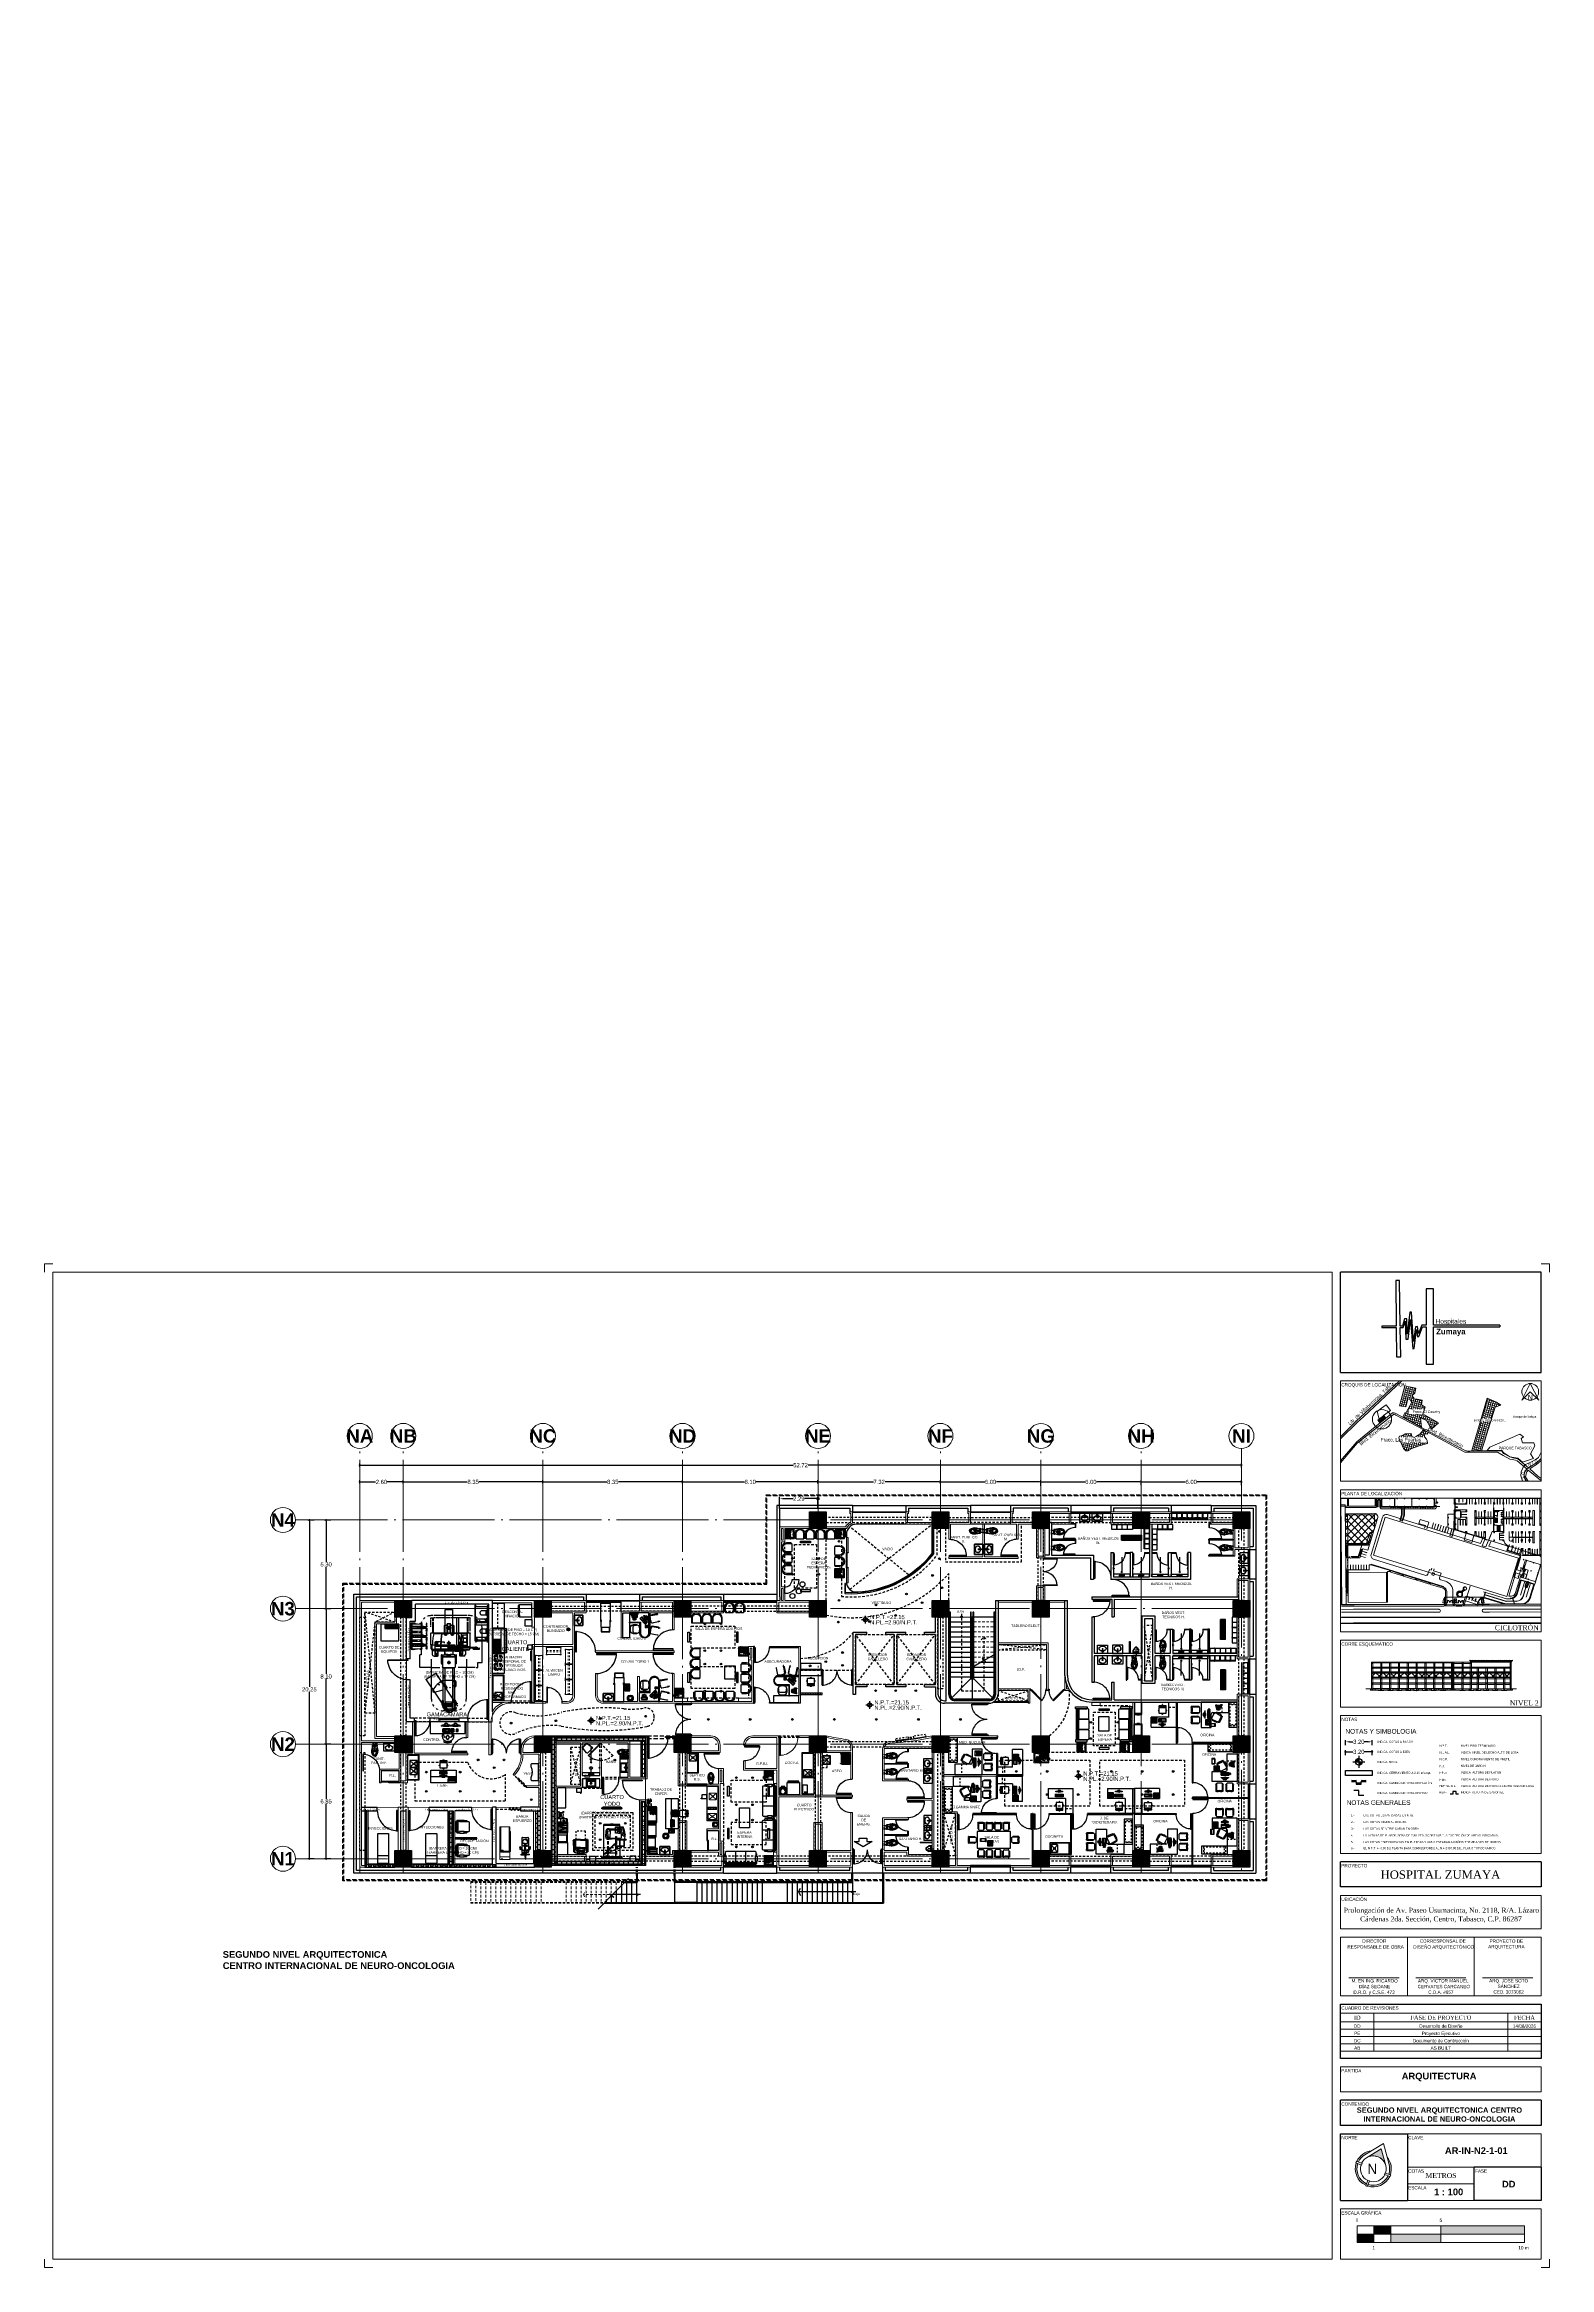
# Model space of a CAD drawing. Header units: metres. Extents: x -22 to 564, y 0 to 143.
# Drawn here: x 177 to 267, y 9.6 to 142.5 of the extents above; entities that cross this region are included whole.
import ezdxf
from ezdxf.enums import TextEntityAlignment as Align

# ---------------------------------------------------------------- set-up
doc = ezdxf.new("R2010")
doc.units = ezdxf.units.M
for name, pattern in [('A-01 CONJUNTO$0$A-04 PRIMER NIVEL$0$PRIMER NIVEL$0$HIDDEN2', [0.1875, 0.125, -0.0625]), ('EJES630', [6.3, 5.5, -0.4, 0, -0.4]), ('XREF 2N NEURO-ONCOLOGIA$0$ACAD_ISO03W100', [30, 12, -18]), ('XREF 2N NEURO-ONCOLOGIA$0$DASHED2', [0.375, 0.25, -0.125]), ('XREF 2N NEURO-ONCOLOGIA$0$HIDDE100', [0.16, 0.1, -0.06]), ('XREF 2N NEURO-ONCOLOGIA$0$HIDDE150', [0.24, 0.15, -0.09]), ('XREF 2N NEURO-ONCOLOGIA$0$HIDDE25', [0.04, 0.025, -0.015]), ('XREF 2N NEURO-ONCOLOGIA$0$HIDDEN2', [0.1875, 0.125, -0.0625]), ('XREF 2N NEURO-ONCOLOGIA$0$PDF_IMPORT', [1, 0.8, -0.2]), ('XREF 2N NEURO-ONCOLOGIA$0$RX-PBAJA$0$HIDDEN2', [0.1875, 0.125, -0.0625]), ('XREF 2N NEURO-ONCOLOGIA$0$STYLE_01', [0.295258, 0.196838, -0.098419]), ('XREF 2N NEURO-ONCOLOGIA$0$XR-00$0$HIDDEN', [0.375, 0.25, -0.125]), ('XREF 2N NEURO-ONCOLOGIA$0$XR-00$0$HIDDEN2', [0.1875, 0.125, -0.0625]), ('XREF 2N NEURO-ONCOLOGIA$0$XR-00$0$HIDDEN5', [0.07, 0.04, -0.03]), ('XREF 2N NEURO-ONCOLOGIA$0$XREF PB NEURO-ONCOLOGIA$0$XR-00$0$HIDDEN', [0.375, 0.25, -0.125])]:
    doc.linetypes.add(name, pattern=pattern)
for name, color, linetype in [('COTAS EJES', 8, 'Continuous'), ('COTAS MIXTAS', 8, 'Continuous'), ('EJES BOLAS', 11, 'Continuous'), ('EJES TEXTOS', 3, 'Continuous'), ('ELEVADOR Y ESC', 8, 'Continuous'), ('NIVELES', 9, 'Continuous'), ('TEXTO', 7, 'Continuous'), ('XREF 2N NEURO-ONCOLOGIA$0$-CG-M-WALL', 7, 'Continuous'), ('XREF 2N NEURO-ONCOLOGIA$0$CANCELES', 1, 'Continuous'), ('XREF 2N NEURO-ONCOLOGIA$0$COLUMNAS', 6, 'Continuous'), ('XREF 2N NEURO-ONCOLOGIA$0$CONTRAVENTEOS', 6, 'XREF 2N NEURO-ONCOLOGIA$0$HIDDEN2'), ('XREF 2N NEURO-ONCOLOGIA$0$CORTINAS', 8, 'Continuous'), ('XREF 2N NEURO-ONCOLOGIA$0$Default', 7, 'Continuous'), ('XREF 2N NEURO-ONCOLOGIA$0$DUCTO AA', 40, 'XREF 2N NEURO-ONCOLOGIA$0$HIDDEN2'), ('XREF 2N NEURO-ONCOLOGIA$0$ELEVADOR Y ESC', 251, 'Continuous'), ('XREF 2N NEURO-ONCOLOGIA$0$HATCH', 251, 'Continuous'), ('XREF 2N NEURO-ONCOLOGIA$0$LAMINA MULTIPERFORADA', 9, 'Continuous'), ('XREF 2N NEURO-ONCOLOGIA$0$LAMPARAS 1', 112, 'Continuous'), ('XREF 2N NEURO-ONCOLOGIA$0$LOSA', 8, 'XREF 2N NEURO-ONCOLOGIA$0$HIDDEN2'), ('XREF 2N NEURO-ONCOLOGIA$0$LOSA BLINDADA', 20, 'XREF 2N NEURO-ONCOLOGIA$0$DASHED2'), ('XREF 2N NEURO-ONCOLOGIA$0$MAMPARAS BAÑO', 1, 'Continuous'), ('XREF 2N NEURO-ONCOLOGIA$0$MOBILIARIO', 161, 'Continuous'), ('XREF 2N NEURO-ONCOLOGIA$0$Mobiliario Fijo', 40, 'Continuous'), ('XREF 2N NEURO-ONCOLOGIA$0$MOBILIARIO GUIAS MEC', 161, 'Continuous'), ('XREF 2N NEURO-ONCOLOGIA$0$MOBILIARIO GUIAS MECANICAS', 161, 'Continuous'), ('XREF 2N NEURO-ONCOLOGIA$0$MUROS', 3, 'Continuous'), ('XREF 2N NEURO-ONCOLOGIA$0$MUROS BAJOS', 2, 'Continuous'), ('XREF 2N NEURO-ONCOLOGIA$0$MUROS CON PROTECCION PLOMO', 5, 'Continuous'), ('XREF 2N NEURO-ONCOLOGIA$0$NEGATOSCOPIOS', 2, 'Continuous'), ('XREF 2N NEURO-ONCOLOGIA$0$NOVIDESA', 11, 'Continuous'), ('XREF 2N NEURO-ONCOLOGIA$0$PLAFONES', 20, 'XREF 2N NEURO-ONCOLOGIA$0$HIDDE150'), ('XREF 2N NEURO-ONCOLOGIA$0$PROYECCIÓN', 252, 'XREF 2N NEURO-ONCOLOGIA$0$HIDDE150'), ('XREF 2N NEURO-ONCOLOGIA$0$PUERTAS', 253, 'Continuous'), ('XREF 2N NEURO-ONCOLOGIA$0$SIMBOLO CORTE', 4, 'Continuous'), ('XREF 2N NEURO-ONCOLOGIA$0$TABIQUES BLINDADOS', 30, 'Continuous'), ('XREF 2N NEURO-ONCOLOGIA$0$VEGETACION', 95, 'Continuous'), ('XREF 2N NEURO-ONCOLOGIA$0$VIDRIO', 142, 'Continuous'), ('XREF PIE 1.100$0$TEXTO', 7, 'Continuous')]:
    doc.layers.add(name, color=color, linetype=linetype)
for name, color, linetype, lineweight in [('EJES', 11, 'EJES630', 0), ('XREF 2N NEURO-ONCOLOGIA$0$HERRERIAS', 1, 'Continuous', 18), ('XREF 2N NEURO-ONCOLOGIA$0$MAMPARA MADERA', 24, 'Continuous', 13), ('XREF 2N NEURO-ONCOLOGIA$0$MUROS DE TABLAROCA', 150, 'Continuous', 13), ('XREF 2N NEURO-ONCOLOGIA$0$rampa 2', 253, 'Continuous', 0), ('XREF PIE 1.100$0$A-ANNO-NOTE', 7, 'Continuous', 9), ('XREF PIE 1.100$0$A-DETL-THIN', 7, 'Continuous', 9), ('XREF PIE 1.100$0$G-ANNO-SCHD', 7, 'Continuous', 9), ('XREF PIE 1.100$0$G-ANNO-TTLB', 7, 'Continuous', 9), ('XREF PIE 1.100$0$G-IMPT', 7, 'Continuous', 9)]:
    doc.layers.add(name, color=color, linetype=linetype, lineweight=lineweight)
doc.styles.add('100 HM 15', font='arial.ttf', dxfattribs={"height": 0.15})
doc.styles.add('100 LOCALES 25', font='arial.ttf', dxfattribs={"height": 0.25})
doc.styles.add('100 SERVICIOS 40', font='arialbd.ttf', dxfattribs={"height": 0.4})
doc.styles.add('100 SUBTITULOS 30', font='arial.ttf', dxfattribs={"height": 0.3})
doc.styles.add('50 HM 15', font='arial.ttf', dxfattribs={"height": 0.075})
doc.styles.add('COTAS', font='arial.ttf')
doc.styles.add('EJES', font='arialbd.ttf', dxfattribs={"height": 0.8})
doc.styles.add('NIVELES', font='arial.ttf', dxfattribs={"height": 0.25})
doc.styles.add('PIE 200 DE 120  NEW ADMON$0$COTAS', font='arial.ttf')
doc.styles.add('XREF 2N NEURO-ONCOLOGIA$0$Standard', font='arial.ttf')
doc.styles.add('XREF PIE 1.100$0$100 SERVICIOS 40', font='arialbd.ttf', dxfattribs={"height": 0.4})
doc.styles.add('XREF PIE 1.100$0$Arial', font='arial.ttf', dxfattribs={"height": 0.003})
doc.styles.add('XREF PIE 1.100$0$Arial_1', font='arial.ttf', dxfattribs={"height": 0.002})
doc.styles.add('XREF PIE 1.100$0$Century Gothic', font='GOTHIC.TTF', dxfattribs={"height": 0.002093})
doc.styles.add('XREF PIE 1.100$0$Century Gothic_1', font='GOTHIC.TTF', dxfattribs={"height": 0.001543})
doc.styles.add('XREF PIE 1.100$0$Century Gothic_2', font='GOTHIC.TTF', dxfattribs={"height": 0.001235})
doc.styles.add('XREF PIE 1.100$0$Century Gothic_3', font='GOTHIC.TTF', dxfattribs={"height": 0.002848})
doc.styles.add('XREF PIE 1.100$0$Century Gothic_B', font='GOTHICB.TTF', dxfattribs={"height": 0.003479})
doc.styles.add('XREF PIE 1.100$0$Elephant', font='ELEPHNT.TTF', dxfattribs={"height": 0.006})
doc.styles.add('XREF PIE 1.100$0$Franklin Gothic Book', font='FRABK.TTF', dxfattribs={"height": 0.002})
doc.styles.add('XREF PIE 1.100$0$Times New Roman', font='times.ttf', dxfattribs={"height": 0.003})
doc.styles.add('XREF PIE 1.100$0$Times New Roman_1', font='times.ttf', dxfattribs={"height": 0.005})
doc.styles.add('XREF PIE 1.100$0$Times New Roman_3', font='times.ttf', dxfattribs={"height": 0.0025})
doc.dimstyles.new('100 EJES', dxfattribs={"dimtxt": 0.25, "dimasz": 0.125, "dimexe": 0.1, "dimexo": 0.1, "dimgap": 0.025, "dimtad": 0, "dimtih": 1, "dimtoh": 1, "dimzin": 1, "dimdsep": 46, "dimtxsty": 'COTAS', "dimblk": 'DOT', "dimcen": 0.1, "dimclrd": 256, "dimclre": 256, "dimclrt": 7, "dimadec": 0, "dimazin": 1, "dimtfac": 1, "dimtofl": 0, "dimtmove": 2, "dimatfit": 3, "dimfxl": 1, "dimtolj": 1, "dimtzin": 1, "dimlwd": 25, "dimlwe": -1, "dimarcsym": 0})
doc.dimstyles.new('100 MIXTA', dxfattribs={"dimtxt": 0.25, "dimasz": 0.25, "dimexe": 0.1, "dimexo": 0.1, "dimgap": 0.025, "dimtad": 0, "dimtih": 1, "dimtoh": 1, "dimzin": 1, "dimdsep": 46, "dimtxsty": 'COTAS', "dimblk1": 'PUNTO COTA MIXTA', "dimsah": 1, "dimcen": 0.1, "dimclrd": 256, "dimclre": 256, "dimclrt": 7, "dimadec": 0, "dimazin": 1, "dimtfac": 1, "dimtofl": 0, "dimtmove": 2, "dimatfit": 3, "dimfxl": 1, "dimtolj": 1, "dimtzin": 1, "dimlwd": -1, "dimlwe": -1, "dimarcsym": 0})
doc.dimstyles.new('PIE 200 DE 120  NEW ADMON$0$200 EJES', dxfattribs={"dimscale": 2, "dimtxt": 0.25, "dimasz": 0.125, "dimexe": 0.1, "dimexo": 0.1, "dimgap": 0.025, "dimtad": 0, "dimtih": 1, "dimtoh": 1, "dimzin": 1, "dimdsep": 46, "dimtxsty": 'PIE 200 DE 120  NEW ADMON$0$COTAS', "dimblk": 'PIE 200 DE 120  NEW ADMON$0$_DOT', "dimcen": 0.1, "dimclrd": 256, "dimclre": 256, "dimclrt": 7, "dimadec": 0, "dimazin": 1, "dimtfac": 1, "dimtofl": 0, "dimtmove": 2, "dimatfit": 3, "dimfxl": 1, "dimtolj": 1, "dimtzin": 1, "dimlwd": 25, "dimlwe": -1, "dimarcsym": 0})
doc.dimstyles.new('PIE 200 DE 120  NEW ADMON$0$200 FLECHAS', dxfattribs={"dimscale": 2, "dimtxt": 0.25, "dimasz": 0.25, "dimexe": 0.1, "dimexo": 0.1, "dimgap": 0.025, "dimtad": 0, "dimtih": 1, "dimtoh": 1, "dimzin": 1, "dimdsep": 46, "dimtxsty": 'PIE 200 DE 120  NEW ADMON$0$COTAS', "dimcen": 0.1, "dimclrd": 256, "dimclre": 256, "dimclrt": 7, "dimadec": 0, "dimazin": 1, "dimtfac": 1, "dimtofl": 0, "dimtmove": 2, "dimatfit": 3, "dimfxl": 1, "dimtolj": 1, "dimtzin": 1, "dimlwd": -1, "dimlwe": -1, "dimarcsym": 0})
pattern_1 = [(45, (-82.406194, 58.687052), (-0.0088388348, 0.0088388348), [])]
pattern_2 = [(360, (-9.845125, 12.227153), (4e-17, 0.03175), [])]

# ---------------------------------------------------------------- blocks, each defined once
blk = doc.blocks.new('XREF PIE 1.100$0$LE_GA_ESCSALAS GRÁFICAS - ESC_ 1 a 100-1336524-PLANTA GENERAL')
at = {"layer": 'XREF PIE 1.100$0$A-ANNO-NOTE'}
for points in [[(-0.04, -0.005), (-0.05, -0.005), (-0.05, 0), (-0.04, 0)], [(-0.03, 0), (-0.04, 0), (-0.04, 0.005), (-0.03, 0.005)], [(0, 0), (0, -0.005), (-0.03, -0.005), (-0.03, 0)], [(0.05, 0), (0, 0), (0, 0.005), (0.05, 0.005)]]:
    blk.add_hatch(color=256, dxfattribs=at).paths.add_polyline_path(points)
for p, q in [((-0.05, -0.005), (-0.05, 0.005)), ((-0.05, 0.005), (0.05, 0.005)), ((-0.04, 0), (-0.05, 0)), ((-0.05, 0), (-0.05, -0.005)), ((-0.05, 0), (0.05, 0)), ((-0.03, 0.005), (-0.04, 0.005)), ((-0.04, 0.005), (-0.04, 0)), ((-0.04, 0.005), (-0.04, -0.005)), ((-0.04, -0.005), (-0.04, 0)), ((-0.04, 0), (-0.03, 0)), ((-0.03, 0), (-0.03, 0.005)), ((-0.03, 0.005), (-0.03, -0.005)), ((0, 0), (-0.03, 0)), ((-0.03, 0), (-0.03, -0.005)), ((0.05, 0.005), (0, 0.005)), ((0, 0.005), (0, 0)), ((0, 0.005), (0, -0.005)), ((0, -0.005), (0, 0)), ((0, 0), (0.05, 0)), ((0.05, 0), (0.05, 0.005)), ((0.05, -0.005), (0.05, 0.005)), ((-0.05, -0.005), (-0.04, -0.005)), ((0.05, -0.005), (-0.05, -0.005)), ((-0.03, -0.005), (0, -0.005))]:
    blk.add_line(p, q, dxfattribs=at)
at = {"layer": 'XREF PIE 1.100$0$A-ANNO-NOTE', "char_height": 0.002, "attachment_point": 1, "style": 'XREF PIE 1.100$0$Arial_1'}
for s, insert, width in [('0', (-0.0509, 0.0093), 0.001924), ('5', (-0.0008, 0.0093), 0.001924), ('1', (-0.0409, -0.0072), 0.001924), ('10 m', (0.0463, -0.0072), 0.007696)]:
    blk.add_mtext(s, dxfattribs=dict(at, insert=insert, width=width))
blk = doc.blocks.new('*U33')
at = {"layer": 'XREF PIE 1.100$0$G-IMPT', "lineweight": 20}
h = blk.add_hatch(dxfattribs=at)
h.set_pattern_fill('FP_1', color=256, style=0, pattern_type=2)
h.set_pattern_definition([(45, (-0.4268, -0.31), (-0.00212132, 0.00212132), []), (135, (-0.4268, -0.31), (-0.00212132, -0.00212132), [])])
h.paths.add_polyline_path([(-0.0179, 0.0179), (-0.1014, 0.0179), (-0.1014, 0.0212), (-0.0179, 0.0212)])
at = {"layer": 'XREF PIE 1.100$0$G-ANNO-TTLB'}
for p, q in [((-0.0179, 0.0212), (-0.1014, 0.0212)), ((-0.1014, 0.0212), (-0.1014, 0.0179)), ((-0.1014, 0.0212), (-0.0179, 0.0212)), ((-0.0179, 0.0179), (-0.1014, 0.0179)), ((-0.1014, 0.0179), (-0.0179, 0.0179)), ((-0.0179, 0.0179), (-0.0179, 0.0212))]:
    blk.add_line(p, q, dxfattribs=at)
at = {"layer": 'XREF PIE 1.100$0$G-ANNO-TTLB', "insert": (-0.0187, 0.004), "char_height": 0.003, "width": 0.020523, "attachment_point": 1, "style": 'XREF PIE 1.100$0$Times New Roman'}
blk.add_mtext('NIVEL 2', dxfattribs=at)
blk = doc.blocks.new('*U20')
at = {"layer": 'XREF PIE 1.100$0$G-IMPT', "lineweight": 20}
h = blk.add_hatch(dxfattribs=at)
h.set_pattern_fill('FP_1', color=256, style=0, pattern_type=2)
h.set_pattern_definition([(45, (-0.4268, -0.355), (-0.00212132, 0.00212132), []), (135, (-0.4268, -0.355), (-0.00212132, -0.00212132), [])])
edge = h.paths.add_edge_path()
edge.add_arc((-0.0995, 0.0689), 0.00184, -17.3231, 90.6356, ccw=False)
edge.add_line((-0.0977, 0.0684), (-0.1027, 0.0521))
edge.add_line((-0.1027, 0.0521), (-0.1171, 0.0521))
edge.add_line((-0.1171, 0.0521), (-0.1171, 0.0705))
edge.add_line((-0.1171, 0.0705), (-0.0995, 0.0707))
at = {"layer": 'XREF PIE 1.100$0$G-ANNO-TTLB'}
for p, q in [((-0.0995, 0.0707), (-0.1171, 0.0705)), ((-0.1171, 0.0705), (-0.1171, 0.0521)), ((-0.1027, 0.0521), (-0.0977, 0.0684)), ((-0.1171, 0.0521), (-0.1027, 0.0521))]:
    blk.add_line(p, q, dxfattribs=at)
blk.add_arc((-0.0995, 0.0689), 0.00184, 342.6769, 90.6356, dxfattribs=at)
at = {"layer": 'XREF PIE 1.100$0$G-ANNO-TTLB', "insert": (-0.0277, 0.004), "char_height": 0.003, "width": 0.031426, "attachment_point": 1, "style": 'XREF PIE 1.100$0$Times New Roman'}
blk.add_mtext('CICLOTRÓN', dxfattribs=at)
blk = doc.blocks.new('*U7')
at = {"layer": 'XREF PIE 1.100$0$G-ANNO-TTLB'}
h = blk.add_hatch(color=256, dxfattribs=at)
edge = h.paths.add_edge_path()
edge.add_line((0.0155, 0.0101), (0.0152, 0.0091))
edge.add_arc((0.0196, 0.019), 0.0108, 160.9545, 245.4957, ccw=False)
edge.add_line((0.0094, 0.0225), (0.0104, 0.0221))
edge.add_arc((0.0196, 0.019), 0.00978, 161.242, 245.2081)
edge = h.paths.add_edge_path()
edge.add_line((0.0285, 0.0148), (0.0295, 0.0145))
edge.add_arc((0.0196, 0.019), 0.0108, 250.9545, 335.4957, ccw=False)
edge.add_line((0.0161, 0.0087), (0.0165, 0.0097))
edge.add_arc((0.0196, 0.019), 0.00978, 251.242, 335.2081)
edge = h.paths.add_edge_path()
edge.add_arc((0.0196, 0.019), 0.0108, -19.0455, 40.3037, ccw=False)
edge.add_line((0.0299, 0.0154), (0.0289, 0.0158))
edge.add_arc((0.0196, 0.019), 0.00978, 341.242, 375.095)
edge.add_line((0.0291, 0.0215), (0.0279, 0.0259))
edge = h.paths.add_edge_path()
edge.add_arc((0.0196, 0.019), 0.00978, 121.3552, 155.2081)
edge.add_line((0.0108, 0.0231), (0.0098, 0.0234))
edge.add_arc((0.0196, 0.019), 0.0108, 96.1464, 155.4957, ccw=False)
edge.add_line((0.0185, 0.0297), (0.0145, 0.0273))
edge = h.paths.add_edge_path()
edge.add_line((0.0244, 0.0309), (0.0271, 0.021))
edge.add_arc((0.0196, 0.019), 0.00772, 15.095, 121.3552)
edge.add_line((0.0156, 0.0255), (0.0244, 0.0309))
at = {"layer": 'XREF PIE 1.100$0$A-ANNO-NOTE'}
for p, q in [((0.0257, 0.0341), (0.0145, 0.0273)), ((0.0145, 0.0273), (0.0185, 0.0297)), ((0.0244, 0.0309), (0.0156, 0.0255)), ((0.0244, 0.0309), (0.0156, 0.0255)), ((0.0271, 0.021), (0.0244, 0.0309)), ((0.0244, 0.0309), (0.0271, 0.021)), ((0.0257, 0.0341), (0.0291, 0.0215)), ((0.0092, 0.0226), (0.0095, 0.0235)), ((0.0125, 0.0212), (0.0092, 0.0226)), ((0.0104, 0.0221), (0.0094, 0.0225)), ((0.0095, 0.0235), (0.0129, 0.0222)), ((0.0098, 0.0234), (0.0108, 0.0231)), ((0.0129, 0.0222), (0.0125, 0.0212)), ((0.0268, 0.0167), (0.0264, 0.0157)), ((0.0264, 0.0157), (0.0297, 0.0144)), ((0.0301, 0.0153), (0.0268, 0.0167)), ((0.0279, 0.0259), (0.0291, 0.0215)), ((0.0295, 0.0145), (0.0285, 0.0148)), ((0.0289, 0.0158), (0.0299, 0.0154)), ((0.0297, 0.0144), (0.0301, 0.0153)), ((0.0151, 0.0089), (0.0164, 0.0122)), ((0.016, 0.0085), (0.0151, 0.0089)), ((0.0152, 0.0091), (0.0155, 0.0101)), ((0.0174, 0.0118), (0.016, 0.0085)), ((0.0165, 0.0097), (0.0161, 0.0087)), ((0.0164, 0.0122), (0.0174, 0.0118))]:
    blk.add_line(p, q, dxfattribs=at)
for radius, start, end in [(0.0108, 96.1464, 155.4957), (0.00978, 121.3552, 155.2081), (0.00772, 68.2251, 154.4025), (0.00772, 15.095, 121.3552), (0.0108, 160.9545, 245.4957), (0.00978, 161.242, 245.2081), (0.00772, 162.0476, 244.4025), (0.0108, 250.9545, 335.4957), (0.00978, 251.242, 335.2081), (0.00772, 252.0476, 334.4025), (0.00772, 342.0476, 68.2251), (0.0108, 340.9545, 40.3037), (0.00978, 341.242, 15.095)]:
    blk.add_arc((0.0196, 0.019), radius, start, end, dxfattribs=at)
at = {"layer": 'XREF PIE 1.100$0$G-ANNO-TTLB', "lineweight": 20}
for q in [(0.037, 0.04), (0.04, 0.037)]:
    blk.add_line((0.04, 0.04), q, dxfattribs=at)
blk = doc.blocks.new('XREF PIE 1.100$0$ZUM-TB-XX-PP_PIE DE PLANO - CDL_CONJUNTO_dwg-1452923-PLANTA BAJA GENERAL')
at = {"layer": 'XREF PIE 1.100$0$G-IMPT'}
for p, q in [((0.0214, 0.0736), (0.0214, 0.0736)), ((0.0214, 0.0733), (0.0214, 0.0733)), ((0.0214, 0.073), (0.0214, 0.073)), ((0.0214, 0.0727), (0.0214, 0.0727)), ((0.0214, 0.0724), (0.0214, 0.0724)), ((0.0214, 0.0721), (0.0214, 0.0721)), ((0.0214, 0.0719), (0.0214, 0.0719)), ((0.0214, 0.0717), (0.0214, 0.0717)), ((0.0214, 0.0715), (0.0214, 0.0715)), ((0.0214, 0.0713), (0.0214, 0.0713)), ((0.0214, 0.0711), (0.0214, 0.0711)), ((0.0214, 0.071), (0.0214, 0.071)), ((0.0214, 0.0708), (0.0214, 0.0708)), ((0.0214, 0.0707), (0.0214, 0.0707)), ((0.0214, 0.0706), (0.0214, 0.0706)), ((0.0214, 0.0704), (0.0214, 0.0704)), ((0.0214, 0.0703), (0.0214, 0.0703)), ((0.0214, 0.0702), (0.0214, 0.0702)), ((0.0214, 0.0701), (0.0214, 0.0701)), ((0.0214, 0.07), (0.0214, 0.07)), ((0.0214, 0.07), (0.0214, 0.07)), ((0.0214, 0.0699), (0.0214, 0.0699)), ((0.0214, 0.0699), (0.0214, 0.0699)), ((0.0214, 0.0698), (0.0214, 0.0698)), ((0.0214, 0.0698), (0.0214, 0.0698)), ((0.0214, 0.0697), (0.0214, 0.0697)), ((0.0214, 0.0697), (0.0214, 0.0697)), ((0.0214, 0.0697), (0.0214, 0.0697)), ((0.0214, 0.0696), (0.0214, 0.0696)), ((0.0215, 0.0733), (0.0224, 0.0733)), ((0.0215, 0.073), (0.0224, 0.073)), ((0.0215, 0.0727), (0.0224, 0.0727)), ((0.0215, 0.0724), (0.0224, 0.0724)), ((0.0215, 0.0721), (0.0224, 0.0721)), ((0.0215, 0.0719), (0.0224, 0.0719)), ((0.0215, 0.0717), (0.0224, 0.0717)), ((0.0215, 0.0715), (0.0224, 0.0715)), ((0.0215, 0.0713), (0.0224, 0.0713)), ((0.0215, 0.0711), (0.0224, 0.0711)), ((0.0215, 0.071), (0.0224, 0.071)), ((0.0215, 0.0708), (0.0224, 0.0708)), ((0.0215, 0.0707), (0.0224, 0.0707)), ((0.0215, 0.0706), (0.0224, 0.0706)), ((0.0215, 0.0704), (0.0224, 0.0704)), ((0.0215, 0.0703), (0.0224, 0.0703)), ((0.0215, 0.0702), (0.0224, 0.0702)), ((0.0215, 0.0701), (0.0224, 0.0701)), ((0.0215, 0.07), (0.0224, 0.07)), ((0.0215, 0.07), (0.0224, 0.07)), ((0.0215, 0.0699), (0.0224, 0.0699)), ((0.0215, 0.0699), (0.0224, 0.0699)), ((0.0215, 0.0698), (0.0224, 0.0698)), ((0.0215, 0.0698), (0.0224, 0.0698)), ((0.0215, 0.0697), (0.0224, 0.0697)), ((0.0215, 0.0697), (0.0224, 0.0697)), ((0.0215, 0.0697), (0.0224, 0.0697)), ((0.0215, 0.0696), (0.0224, 0.0696)), ((0.0225, 0.0747), (0.0225, 0.0737)), ((0.0225, 0.0737), (0.0225, 0.0747)), ((0.0225, 0.0747), (0.0225, 0.0747)), ((0.0225, 0.0737), (0.0225, 0.0747)), ((0.0225, 0.0747), (0.0225, 0.0747)), ((0.0225, 0.0736), (0.0225, 0.0737)), ((0.0225, 0.0736), (0.0225, 0.0737)), ((0.0225, 0.0733), (0.0225, 0.0733)), ((0.0225, 0.073), (0.0225, 0.073)), ((0.0225, 0.0727), (0.0225, 0.0727)), ((0.0225, 0.0724), (0.0225, 0.0724)), ((0.0225, 0.0721), (0.0225, 0.0721)), ((0.0225, 0.0719), (0.0225, 0.0719)), ((0.0225, 0.0717), (0.0225, 0.0717)), ((0.0225, 0.0715), (0.0225, 0.0715)), ((0.0225, 0.0713), (0.0225, 0.0713)), ((0.0225, 0.0711), (0.0225, 0.0711)), ((0.0225, 0.071), (0.0225, 0.071)), ((0.0225, 0.0708), (0.0225, 0.0708)), ((0.0225, 0.0707), (0.0225, 0.0707)), ((0.0225, 0.0706), (0.0225, 0.0706)), ((0.0225, 0.0704), (0.0225, 0.0704)), ((0.0225, 0.0703), (0.0225, 0.0703)), ((0.0225, 0.0702), (0.0225, 0.0702)), ((0.0225, 0.0701), (0.0225, 0.0701)), ((0.0225, 0.07), (0.0225, 0.07)), ((0.0225, 0.07), (0.0225, 0.07)), ((0.0225, 0.0699), (0.0225, 0.0699)), ((0.0225, 0.0699), (0.0225, 0.0699)), ((0.0225, 0.0698), (0.0225, 0.0698)), ((0.0225, 0.0698), (0.0225, 0.0698)), ((0.0225, 0.0697), (0.0225, 0.0697)), ((0.0225, 0.0697), (0.0225, 0.0697)), ((0.0225, 0.0697), (0.0225, 0.0697)), ((0.0225, 0.0696), (0.0225, 0.0696)), ((0.0226, 0.0737), (0.0226, 0.0747)), ((0.0226, 0.0747), (0.0226, 0.0747)), ((0.0226, 0.0737), (0.0226, 0.0747)), ((0.0226, 0.0747), (0.0226, 0.0747)), ((0.0226, 0.0736), (0.0226, 0.0737)), ((0.0226, 0.0736), (0.0226, 0.0737)), ((0.0227, 0.0737), (0.0227, 0.0747)), ((0.0227, 0.0747), (0.0227, 0.0747)), ((0.0227, 0.0737), (0.0227, 0.0747)), ((0.0227, 0.0747), (0.0227, 0.0747)), ((0.0227, 0.0737), (0.0227, 0.0747)), ((0.0227, 0.0747), (0.0227, 0.0747)), ((0.0227, 0.0736), (0.0227, 0.0737)), ((0.0227, 0.0736), (0.0227, 0.0737)), ((0.0227, 0.0736), (0.0227, 0.0737)), ((0.0228, 0.0737), (0.0228, 0.0747)), ((0.0228, 0.0747), (0.0228, 0.0747)), ((0.0228, 0.0736), (0.0228, 0.0737)), ((0.0229, 0.0737), (0.0229, 0.0747)), ((0.0229, 0.0747), (0.0229, 0.0747)), ((0.0229, 0.0737), (0.0229, 0.0747)), ((0.0229, 0.0747), (0.0229, 0.0747)), ((0.0229, 0.0736), (0.0229, 0.0737)), ((0.0229, 0.0736), (0.0229, 0.0737)), ((0.023, 0.0737), (0.023, 0.0747)), ((0.023, 0.0747), (0.023, 0.0747)), ((0.023, 0.0736), (0.023, 0.0737)), ((0.0231, 0.0737), (0.0231, 0.0747)), ((0.0231, 0.0747), (0.0231, 0.0747)), ((0.0231, 0.0736), (0.0231, 0.0737)), ((0.0232, 0.0737), (0.0232, 0.0747)), ((0.0232, 0.0747), (0.0232, 0.0747)), ((0.0232, 0.0736), (0.0232, 0.0737)), ((0.0233, 0.0737), (0.0233, 0.0747)), ((0.0233, 0.0747), (0.0233, 0.0747)), ((0.0233, 0.0736), (0.0233, 0.0737)), ((0.0234, 0.0737), (0.0234, 0.0747)), ((0.0234, 0.0747), (0.0234, 0.0747)), ((0.0234, 0.0736), (0.0234, 0.0737)), ((0.0236, 0.0747), (0.0236, 0.0747)), ((0.0236, 0.0747), (0.0236, 0.0737)), ((0.0236, 0.0732), (0.0236, 0.0732)), ((0.0236, 0.0728), (0.0236, 0.0728)), ((0.0236, 0.0726), (0.0236, 0.0726)), ((0.0236, 0.0723), (0.0236, 0.0723)), ((0.0236, 0.072), (0.0236, 0.072)), ((0.0236, 0.0718), (0.0236, 0.0718)), ((0.0236, 0.0715), (0.0236, 0.0715)), ((0.0236, 0.0714), (0.0236, 0.0714)), ((0.0236, 0.0712), (0.0236, 0.0712)), ((0.0236, 0.071), (0.0236, 0.071)), ((0.0236, 0.0709), (0.0236, 0.0709)), ((0.0236, 0.0707), (0.0236, 0.0707)), ((0.0236, 0.0706), (0.0236, 0.0706)), ((0.0236, 0.0704), (0.0236, 0.0704)), ((0.0236, 0.0703), (0.0236, 0.0703)), ((0.0236, 0.0702), (0.0236, 0.0702)), ((0.0236, 0.0701), (0.0236, 0.0701)), ((0.0236, 0.07), (0.0236, 0.07)), ((0.0236, 0.0699), (0.0236, 0.0699)), ((0.0236, 0.0699), (0.0236, 0.0699)), ((0.0236, 0.0698), (0.0236, 0.0698)), ((0.0236, 0.0698), (0.0236, 0.0698)), ((0.0236, 0.0697), (0.0236, 0.0697)), ((0.0236, 0.0697), (0.0236, 0.0697)), ((0.0236, 0.0696), (0.0236, 0.0696)), ((0.0236, 0.0696), (0.0236, 0.0696)), ((0.0236, 0.0695), (0.0236, 0.0695)), ((0.0237, 0.0736), (0.0246, 0.0736)), ((0.0246, 0.0732), (0.0237, 0.0732)), ((0.0246, 0.0728), (0.0237, 0.0728)), ((0.0246, 0.0726), (0.0237, 0.0726)), ((0.0246, 0.0723), (0.0237, 0.0723)), ((0.0246, 0.072), (0.0237, 0.072)), ((0.0246, 0.0718), (0.0237, 0.0718)), ((0.0246, 0.0715), (0.0237, 0.0715)), ((0.0246, 0.0714), (0.0237, 0.0714)), ((0.0246, 0.0712), (0.0237, 0.0712)), ((0.0246, 0.071), (0.0237, 0.071)), ((0.0246, 0.0709), (0.0237, 0.0709)), ((0.0246, 0.0707), (0.0237, 0.0707)), ((0.0246, 0.0706), (0.0237, 0.0706)), ((0.0246, 0.0704), (0.0237, 0.0704)), ((0.0246, 0.0703), (0.0237, 0.0703)), ((0.0246, 0.0702), (0.0237, 0.0702)), ((0.0246, 0.0701), (0.0237, 0.0701)), ((0.0246, 0.07), (0.0237, 0.07)), ((0.0246, 0.0699), (0.0237, 0.0699)), ((0.0246, 0.0699), (0.0237, 0.0699)), ((0.0246, 0.0698), (0.0237, 0.0698)), ((0.0246, 0.0698), (0.0237, 0.0698)), ((0.0246, 0.0697), (0.0237, 0.0697)), ((0.0246, 0.0697), (0.0237, 0.0697)), ((0.0246, 0.0696), (0.0237, 0.0696)), ((0.0246, 0.0696), (0.0237, 0.0696)), ((0.0246, 0.0695), (0.0237, 0.0695)), ((0.0247, 0.0736), (0.0247, 0.0736)), ((0.0247, 0.0732), (0.0247, 0.0732)), ((0.0247, 0.0728), (0.0247, 0.0728)), ((0.0247, 0.0726), (0.0247, 0.0726)), ((0.0247, 0.0723), (0.0247, 0.0723)), ((0.0247, 0.072), (0.0247, 0.072)), ((0.0247, 0.0718), (0.0247, 0.0718)), ((0.0247, 0.0715), (0.0247, 0.0715)), ((0.0247, 0.0714), (0.0247, 0.0714)), ((0.0247, 0.0712), (0.0247, 0.0712)), ((0.0247, 0.071), (0.0247, 0.071)), ((0.0247, 0.0709), (0.0247, 0.0709)), ((0.0247, 0.0707), (0.0247, 0.0707)), ((0.0247, 0.0706), (0.0247, 0.0706)), ((0.0247, 0.0704), (0.0247, 0.0704)), ((0.0247, 0.0703), (0.0247, 0.0703)), ((0.0247, 0.0702), (0.0247, 0.0702)), ((0.0247, 0.0701), (0.0247, 0.0701)), ((0.0247, 0.0699), (0.0247, 0.0699)), ((0.0247, 0.0699), (0.0247, 0.0699)), ((0.0247, 0.0698), (0.0247, 0.0698)), ((0.0247, 0.0697), (0.0247, 0.0697)), ((0.0247, 0.0697), (0.0247, 0.0697)), ((0.0247, 0.0696), (0.0247, 0.0696)), ((0.0247, 0.0696), (0.0247, 0.0696)), ((0.0247, 0.0696), (0.0247, 0.0696)), ((0.0247, 0.0695), (0.0247, 0.0695)), ((0.056, 0.0684), (0.0248, 0.0684)), ((0.056, 0.0684), (0.0248, 0.0684)), ((0.056, 0.0684), (0.0248, 0.0684)), ((0.0424, 0.0695), (0.0251, 0.0695)), ((0.0507, 0.0695), (0.0433, 0.0695)), ((0.0562, 0.0705), (0.0572, 0.0705)), ((0.0562, 0.0703), (0.0572, 0.0703)), ((0.0562, 0.0702), (0.0572, 0.0702)), ((0.0572, 0.0705), (0.0573, 0.0705)), ((0.0572, 0.0703), (0.0573, 0.0703)), ((0.0572, 0.0702), (0.0573, 0.0702)), ((0.0572, 0.07), (0.0573, 0.07)), ((0.0679, 0.0749), (0.0679, 0.0732)), ((0.0679, 0.0732), (0.0679, 0.072)), ((0.0679, 0.0732), (0.0679, 0.072)), ((0.0679, 0.0732), (0.0679, 0.072)), ((0.0679, 0.0732), (0.0679, 0.072)), ((0.0679, 0.0674), (0.0679, 0.0645)), ((0.068, 0.0732), (0.068, 0.072)), ((0.068, 0.0732), (0.068, 0.072)), ((0.068, 0.0732), (0.068, 0.072)), ((0.0681, 0.0732), (0.0681, 0.072)), ((0.0681, 0.0732), (0.0681, 0.072)), ((0.0682, 0.0732), (0.0682, 0.072)), ((0.0682, 0.0712), (0.0754, 0.0712)), ((0.0754, 0.0678), (0.0682, 0.0678)), ((0.0683, 0.0732), (0.0683, 0.072)), ((0.0684, 0.0732), (0.0684, 0.072)), ((0.0684, 0.0732), (0.0684, 0.072)), ((0.075, 0.0715), (0.069, 0.0715)), ((0.075, 0.0714), (0.069, 0.0714)), ((0.0756, 0.0714), (0.0756, 0.0748)), ((0.0804, 0.0588), (0.0804, 0.0673)), ((0.0809, 0.0722), (0.0806, 0.0722)), ((0.0806, 0.0712), (0.0809, 0.0712)), ((0.0806, 0.0675), (0.0809, 0.0675)), ((0.0811, 0.0717), (0.0811, 0.072)), ((0.0811, 0.0714), (0.0811, 0.0717)), ((0.0811, 0.0673), (0.0811, 0.0588)), ((0.0865, 0.0721), (0.0861, 0.0721)), ((0.0861, 0.0712), (0.0865, 0.0712)), ((0.0865, 0.0675), (0.0861, 0.0675)), ((0.0861, 0.0666), (0.0865, 0.0666)), ((0.0866, 0.0717), (0.0866, 0.072)), ((0.0866, 0.0714), (0.0866, 0.0717)), ((0.0866, 0.067), (0.0866, 0.0673)), ((0.0866, 0.0667), (0.0866, 0.067)), ((0.092, 0.0721), (0.0916, 0.0721)), ((0.0916, 0.0712), (0.092, 0.0712)), ((0.0975, 0.0675), (0.0916, 0.0675)), ((0.0922, 0.0717), (0.0922, 0.072)), ((0.0922, 0.0714), (0.0922, 0.0717)), ((0.0939, 0.0668), (0.0948, 0.0668)), ((0.0975, 0.0721), (0.0972, 0.0721)), ((0.0972, 0.0712), (0.0975, 0.0712)), ((0.0977, 0.0716), (0.0977, 0.072)), ((0.0977, 0.0714), (0.0977, 0.0717)), ((0.1031, 0.0721), (0.1027, 0.0721)), ((0.1027, 0.0712), (0.1031, 0.0712)), ((0.1031, 0.0675), (0.1027, 0.0675)), ((0.1027, 0.0665), (0.1031, 0.0665)), ((0.1032, 0.0716), (0.1032, 0.0719)), ((0.1032, 0.0714), (0.1032, 0.0717)), ((0.1032, 0.067), (0.1032, 0.0673)), ((0.1032, 0.0667), (0.1032, 0.067)), ((0.1086, 0.0721), (0.1082, 0.0721)), ((0.1082, 0.0712), (0.1086, 0.0712)), ((0.1086, 0.0675), (0.1082, 0.0675)), ((0.1082, 0.0665), (0.1086, 0.0665)), ((0.1088, 0.0716), (0.1088, 0.0719)), ((0.1088, 0.0714), (0.1088, 0.0717)), ((0.1088, 0.067), (0.1088, 0.0673)), ((0.1088, 0.0667), (0.1088, 0.067)), ((0.1132, 0.0721), (0.1128, 0.0721)), ((0.1128, 0.0712), (0.1132, 0.0712)), ((0.1132, 0.0675), (0.1128, 0.0675)), ((0.1128, 0.0665), (0.1132, 0.0665)), ((0.1134, 0.0716), (0.1134, 0.0719)), ((0.1134, 0.0714), (0.1134, 0.0717)), ((0.1134, 0.067), (0.1134, 0.0673)), ((0.1134, 0.0667), (0.1134, 0.067)), ((0.1153, 0.0675), (0.1157, 0.0675)), ((0.116, 0.0672), (0.116, 0.0587)), ((0.0029, 0.0646), (0.0029, 0.0646)), ((0.0029, 0.0644), (0.0029, 0.0644)), ((0.0029, 0.0642), (0.0029, 0.0642)), ((0.0041, 0.0641), (0.0029, 0.0641)), ((0.0041, 0.0639), (0.0029, 0.0639)), ((0.0041, 0.0648), (0.003, 0.0648)), ((0.0041, 0.0646), (0.003, 0.0646)), ((0.0041, 0.0644), (0.003, 0.0644)), ((0.0041, 0.0642), (0.003, 0.0642)), ((0.0252, 0.0635), (0.0183, 0.0412)), ((0.0355, 0.0617), (0.0372, 0.0612)), ((0.0654, 0.0523), (0.0667, 0.0565)), ((0.0665, 0.052), (0.0678, 0.0561)), ((0.0679, 0.0645), (0.0679, 0.0634)), ((0.0679, 0.0645), (0.0679, 0.0634)), ((0.0679, 0.0645), (0.0679, 0.0634)), ((0.0679, 0.0645), (0.0679, 0.0634)), ((0.068, 0.0645), (0.068, 0.0634)), ((0.068, 0.0645), (0.068, 0.0634)), ((0.068, 0.0645), (0.068, 0.0634)), ((0.0699, 0.0559), (0.068, 0.0559)), ((0.0681, 0.0645), (0.0681, 0.0634)), ((0.0681, 0.0645), (0.0681, 0.0634)), ((0.0682, 0.0645), (0.0682, 0.0634)), ((0.0683, 0.0645), (0.0683, 0.0634)), ((0.0684, 0.0645), (0.0684, 0.0634)), ((0.0684, 0.0645), (0.0684, 0.0634)), ((0.0686, 0.0645), (0.0686, 0.0634)), ((0.0748, 0.0541), (0.0748, 0.0547)), ((0.0754, 0.0586), (0.075, 0.0586)), ((0.075, 0.0549), (0.0754, 0.0549)), ((0.0754, 0.0539), (0.075, 0.0539)), ((0.0756, 0.0547), (0.0756, 0.0541)), ((0.0809, 0.0586), (0.0805, 0.0586)), ((0.0805, 0.0549), (0.0809, 0.0549)), ((0.0811, 0.0635), (0.0859, 0.0635)), ((0.0811, 0.0626), (0.0859, 0.0626)), ((0.0859, 0.0626), (0.0811, 0.0626)), ((0.0859, 0.0549), (0.0866, 0.0549)), ((0.0864, 0.0595), (0.0861, 0.0595)), ((0.0861, 0.0586), (0.0864, 0.0586)), ((0.0914, 0.0635), (0.0866, 0.0635)), ((0.0866, 0.0635), (0.0914, 0.0635)), ((0.0914, 0.0626), (0.0866, 0.0626)), ((0.0866, 0.0626), (0.0914, 0.0626)), ((0.0866, 0.0591), (0.0866, 0.0594)), ((0.0866, 0.0588), (0.0866, 0.0591)), ((0.0886, 0.0498), (0.0907, 0.0549)), ((0.0921, 0.0628), (0.0928, 0.0628)), ((0.0921, 0.0626), (0.0928, 0.0626)), ((0.0921, 0.0624), (0.0928, 0.0624)), ((0.0921, 0.0622), (0.0928, 0.0622)), ((0.0921, 0.0621), (0.0928, 0.0621)), ((0.0921, 0.0619), (0.0928, 0.0619)), ((0.0921, 0.0617), (0.0928, 0.0617)), ((0.0921, 0.0615), (0.0928, 0.0615)), ((0.0921, 0.0613), (0.0928, 0.0613)), ((0.0937, 0.0628), (0.093, 0.0628)), ((0.0937, 0.0626), (0.093, 0.0626)), ((0.0937, 0.0624), (0.093, 0.0624)), ((0.0937, 0.0622), (0.093, 0.0622)), ((0.0937, 0.0621), (0.093, 0.0621)), ((0.0937, 0.0619), (0.093, 0.0619)), ((0.0937, 0.0617), (0.093, 0.0617)), ((0.0937, 0.0615), (0.093, 0.0615)), ((0.0934, 0.0628), (0.0932, 0.0626)), ((0.0937, 0.0549), (0.0937, 0.0549)), ((0.0962, 0.0653), (0.0962, 0.0652)), ((0.0962, 0.0642), (0.0962, 0.0641)), ((0.0963, 0.0661), (0.0964, 0.0661)), ((0.0971, 0.0661), (0.0971, 0.0661)), ((0.0972, 0.0658), (0.0972, 0.0652)), ((0.0977, 0.0547), (0.0977, 0.0542)), ((0.103, 0.0595), (0.1027, 0.0595)), ((0.1027, 0.0586), (0.103, 0.0586)), ((0.103, 0.0549), (0.1027, 0.0549)), ((0.1027, 0.0539), (0.103, 0.0539)), ((0.108, 0.0635), (0.1032, 0.0635)), ((0.108, 0.0626), (0.1032, 0.0626)), ((0.1032, 0.0625), (0.108, 0.0625)), ((0.1032, 0.059), (0.1032, 0.0593)), ((0.1032, 0.0588), (0.1032, 0.0591)), ((0.1032, 0.0544), (0.1032, 0.0547)), ((0.1032, 0.0541), (0.1032, 0.0544)), ((0.1086, 0.0595), (0.1082, 0.0595)), ((0.1082, 0.0586), (0.1086, 0.0586)), ((0.1086, 0.0549), (0.1082, 0.0549)), ((0.1082, 0.0539), (0.1086, 0.0539)), ((0.1088, 0.0635), (0.1126, 0.0635)), ((0.1088, 0.0626), (0.1126, 0.0626)), ((0.1126, 0.0625), (0.1088, 0.0625)), ((0.1088, 0.059), (0.1088, 0.0593)), ((0.1088, 0.0588), (0.1088, 0.0591)), ((0.1088, 0.0544), (0.1088, 0.0547)), ((0.1088, 0.0541), (0.1088, 0.0544)), ((0.1132, 0.0595), (0.1128, 0.0595)), ((0.1128, 0.0586), (0.1132, 0.0586)), ((0.1132, 0.0548), (0.1128, 0.0548)), ((0.1128, 0.0539), (0.1132, 0.0539)), ((0.1134, 0.059), (0.1134, 0.0593)), ((0.1134, 0.0588), (0.1134, 0.0591)), ((0.1134, 0.0544), (0.1134, 0.0547)), ((0.1134, 0.0541), (0.1134, 0.0544)), ((0.1159, 0.0484), (0.1159, 0.0547)), ((0.1192, 0.0549), (0.1198, 0.0549)), ((0.1193, 0.0586), (0.1198, 0.0586)), ((0.003, 0.0463), (0.0031, 0.0463)), ((0.003, 0.0459), (0.0031, 0.0459)), ((0.003, 0.0455), (0.0031, 0.0455)), ((0.003, 0.0452), (0.0031, 0.0452)), ((0.003, 0.0447), (0.0031, 0.0447)), ((0.003, 0.0444), (0.0031, 0.0444)), ((0.0031, 0.044), (0.0031, 0.044)), ((0.0031, 0.0437), (0.0031, 0.0437)), ((0.0031, 0.0434), (0.0031, 0.0434)), ((0.0031, 0.0431), (0.0032, 0.0431)), ((0.0031, 0.0427), (0.0032, 0.0427)), ((0.0031, 0.0424), (0.0032, 0.0424)), ((0.0031, 0.0421), (0.0032, 0.0421)), ((0.0031, 0.0418), (0.0032, 0.0418)), ((0.0031, 0.0416), (0.0032, 0.0416)), ((0.0031, 0.0413), (0.0032, 0.0413)), ((0.0031, 0.041), (0.0032, 0.041)), ((0.0031, 0.0408), (0.0032, 0.0408)), ((0.0031, 0.0406), (0.0032, 0.0406)), ((0.0031, 0.0405), (0.0032, 0.0405)), ((0.0031, 0.0403), (0.0032, 0.0403)), ((0.0031, 0.0402), (0.0032, 0.0402)), ((0.0031, 0.04), (0.0032, 0.04)), ((0.0031, 0.0399), (0.0032, 0.0399)), ((0.0032, 0.0463), (0.0041, 0.0463)), ((0.0032, 0.0459), (0.0041, 0.0459)), ((0.0032, 0.0455), (0.0041, 0.0455)), ((0.0032, 0.0452), (0.0041, 0.0452)), ((0.0032, 0.0447), (0.0042, 0.0447)), ((0.0032, 0.0444), (0.0042, 0.0444)), ((0.0032, 0.044), (0.0042, 0.044)), ((0.0032, 0.0437), (0.0042, 0.0437)), ((0.0032, 0.0434), (0.0042, 0.0434)), ((0.0032, 0.0431), (0.0042, 0.0431)), ((0.0032, 0.0427), (0.0043, 0.0428)), ((0.0032, 0.0424), (0.0042, 0.0424)), ((0.0032, 0.0421), (0.0042, 0.0421)), ((0.0032, 0.0418), (0.0042, 0.0418)), ((0.0032, 0.0416), (0.0042, 0.0416)), ((0.0032, 0.0413), (0.0042, 0.0413)), ((0.0032, 0.041), (0.0042, 0.041)), ((0.0032, 0.0408), (0.0042, 0.0408)), ((0.0032, 0.0406), (0.0042, 0.0406)), ((0.0032, 0.0405), (0.0042, 0.0405)), ((0.0032, 0.0403), (0.0042, 0.0403)), ((0.0032, 0.0402), (0.0042, 0.0402)), ((0.0032, 0.04), (0.0042, 0.04)), ((0.0032, 0.0399), (0.0042, 0.0399)), ((0.0042, 0.0463), (0.0043, 0.0463)), ((0.0042, 0.0459), (0.0043, 0.0459)), ((0.0042, 0.0455), (0.0043, 0.0455)), ((0.0042, 0.0452), (0.0043, 0.0452)), ((0.0042, 0.0447), (0.0043, 0.0447)), ((0.0042, 0.0444), (0.0043, 0.0444)), ((0.0042, 0.044), (0.0043, 0.044)), ((0.0042, 0.0437), (0.0043, 0.0437)), ((0.0042, 0.0434), (0.0043, 0.0434)), ((0.0042, 0.0431), (0.0043, 0.0431)), ((0.0042, 0.0424), (0.0043, 0.0424)), ((0.0042, 0.0421), (0.0043, 0.0421)), ((0.0042, 0.0418), (0.0043, 0.0418)), ((0.0042, 0.0416), (0.0043, 0.0416)), ((0.0042, 0.0413), (0.0043, 0.0413)), ((0.0042, 0.041), (0.0043, 0.041)), ((0.0042, 0.0408), (0.0043, 0.0408)), ((0.0042, 0.0406), (0.0043, 0.0406)), ((0.0042, 0.0405), (0.0043, 0.0405)), ((0.0042, 0.0403), (0.0043, 0.0403)), ((0.0042, 0.0402), (0.0043, 0.0402)), ((0.0042, 0.04), (0.0043, 0.04)), ((0.0042, 0.0399), (0.0043, 0.0399)), ((0.0043, 0.0478), (0.0043, 0.0469)), ((0.0043, 0.0478), (0.0043, 0.0469)), ((0.0043, 0.0478), (0.0043, 0.0469)), ((0.0043, 0.0468), (0.0043, 0.0467)), ((0.0043, 0.0468), (0.0043, 0.0467)), ((0.0043, 0.0468), (0.0043, 0.0467)), ((0.0044, 0.0478), (0.0044, 0.0469)), ((0.0044, 0.0478), (0.0044, 0.0469)), ((0.0044, 0.0478), (0.0044, 0.0469)), ((0.0044, 0.0468), (0.0044, 0.0467)), ((0.0044, 0.0468), (0.0044, 0.0467)), ((0.0045, 0.0478), (0.0045, 0.0469)), ((0.0045, 0.0478), (0.0046, 0.0469)), ((0.0044, 0.0468), (0.0044, 0.0467)), ((0.0045, 0.0468), (0.0045, 0.0467)), ((0.0046, 0.0478), (0.0046, 0.0469)), ((0.0046, 0.0468), (0.0046, 0.0467)), ((0.0046, 0.0468), (0.0046, 0.0467)), ((0.0047, 0.0478), (0.0047, 0.0469)), ((0.0047, 0.0478), (0.0048, 0.0469)), ((0.0047, 0.0468), (0.0047, 0.0467)), ((0.0048, 0.0479), (0.0048, 0.0469)), ((0.0048, 0.0468), (0.0048, 0.0467)), ((0.0048, 0.0468), (0.0048, 0.0467)), ((0.0049, 0.0479), (0.0049, 0.0469)), ((0.0049, 0.0468), (0.0049, 0.0467)), ((0.0051, 0.0479), (0.0051, 0.0469)), ((0.0051, 0.0468), (0.0051, 0.0467)), ((0.0052, 0.0479), (0.0052, 0.0469)), ((0.0052, 0.0468), (0.0052, 0.0467)), ((0.0053, 0.0479), (0.0053, 0.0469)), ((0.0053, 0.0468), (0.0053, 0.0467)), ((0.0055, 0.0479), (0.0055, 0.0469)), ((0.0055, 0.0468), (0.0055, 0.0468)), ((0.0056, 0.0479), (0.0056, 0.0469)), ((0.0056, 0.0468), (0.0056, 0.0468)), ((0.0057, 0.0479), (0.0058, 0.0469)), ((0.0058, 0.0468), (0.0058, 0.0468)), ((0.0059, 0.0479), (0.0059, 0.0469)), ((0.0059, 0.0468), (0.0059, 0.0468)), ((0.0061, 0.0479), (0.0061, 0.0469)), ((0.0061, 0.0468), (0.0061, 0.0468)), ((0.0063, 0.0479), (0.0063, 0.0469)), ((0.0063, 0.0469), (0.0063, 0.0468)), ((0.0065, 0.0479), (0.0065, 0.0469)), ((0.0065, 0.0469), (0.0065, 0.0468)), ((0.0067, 0.0479), (0.0067, 0.0479)), ((0.0067, 0.0477), (0.0067, 0.0469)), ((0.007, 0.0479), (0.007, 0.0469)), ((0.007, 0.0469), (0.007, 0.0468)), ((0.0071, 0.0399), (0.0071, 0.0392)), ((0.0071, 0.0399), (0.0071, 0.0392)), ((0.0072, 0.0479), (0.0072, 0.0469)), ((0.0072, 0.0469), (0.0072, 0.0468)), ((0.0072, 0.0399), (0.0072, 0.0392)), ((0.0072, 0.0399), (0.0072, 0.0392)), ((0.0072, 0.0399), (0.0072, 0.0392)), ((0.0073, 0.0399), (0.0073, 0.0392)), ((0.0073, 0.0399), (0.0073, 0.0392)), ((0.0074, 0.0399), (0.0074, 0.0392)), ((0.0074, 0.0399), (0.0074, 0.0392)), ((0.0075, 0.0399), (0.0075, 0.0392)), ((0.0075, 0.0399), (0.0075, 0.0392)), ((0.0076, 0.0479), (0.0076, 0.0469)), ((0.0076, 0.0469), (0.0076, 0.0468)), ((0.0076, 0.0399), (0.0076, 0.0392)), ((0.0077, 0.0399), (0.0077, 0.0392)), ((0.0078, 0.0399), (0.0078, 0.0392)), ((0.0079, 0.0479), (0.0079, 0.0469)), ((0.0079, 0.0469), (0.0079, 0.0468)), ((0.0079, 0.0399), (0.0079, 0.0392)), ((0.008, 0.0399), (0.008, 0.0392)), ((0.0082, 0.0479), (0.0082, 0.0469)), ((0.0082, 0.0469), (0.0082, 0.0468)), ((0.0082, 0.0399), (0.0082, 0.0392)), ((0.0083, 0.0399), (0.0083, 0.0392)), ((0.0085, 0.0479), (0.0085, 0.0469)), ((0.0085, 0.0469), (0.0085, 0.0468)), ((0.0085, 0.0399), (0.0085, 0.0392)), ((0.0086, 0.0399), (0.0086, 0.0392)), ((0.0088, 0.0479), (0.0088, 0.0469)), ((0.0088, 0.0469), (0.0088, 0.0468)), ((0.0088, 0.0399), (0.0088, 0.0392)), ((0.009, 0.0399), (0.009, 0.0392)), ((0.0091, 0.0399), (0.0091, 0.0392)), ((0.0092, 0.0479), (0.0092, 0.0479)), ((0.0092, 0.0478), (0.0092, 0.0469)), ((0.0093, 0.0399), (0.0093, 0.0392)), ((0.0095, 0.0479), (0.0095, 0.0469)), ((0.0095, 0.0469), (0.0095, 0.0468)), ((0.0096, 0.0399), (0.0096, 0.0392)), ((0.0098, 0.0399), (0.0098, 0.0392)), ((0.0099, 0.0479), (0.0099, 0.0469)), ((0.0099, 0.0469), (0.0099, 0.0468)), ((0.01, 0.0399), (0.01, 0.0392)), ((0.0103, 0.0479), (0.0103, 0.0469)), ((0.0103, 0.0469), (0.0103, 0.0468)), ((0.0103, 0.0399), (0.0103, 0.0392)), ((0.0107, 0.0479), (0.0107, 0.0469)), ((0.0107, 0.0469), (0.0107, 0.0468)), ((0.0107, 0.0399), (0.0107, 0.0392)), ((0.0109, 0.0407), (0.0119, 0.0404)), ((0.0109, 0.0406), (0.0119, 0.0403)), ((0.0109, 0.0406), (0.0119, 0.0403)), ((0.0109, 0.0405), (0.0119, 0.0401)), ((0.0109, 0.0405), (0.0119, 0.0402)), ((0.0109, 0.0405), (0.0119, 0.0402)), ((0.0109, 0.0405), (0.0119, 0.0402)), ((0.011, 0.0409), (0.012, 0.0406)), ((0.011, 0.0408), (0.012, 0.0405)), ((0.011, 0.0408), (0.012, 0.0405)), ((0.011, 0.0407), (0.012, 0.0404)), ((0.0111, 0.0479), (0.0111, 0.0469)), ((0.0111, 0.0469), (0.0111, 0.0468)), ((0.0111, 0.0412), (0.0121, 0.0409)), ((0.0111, 0.0411), (0.0121, 0.0408)), ((0.0111, 0.041), (0.012, 0.0407)), ((0.0112, 0.0416), (0.0122, 0.0413)), ((0.0112, 0.0414), (0.0122, 0.0411)), ((0.0112, 0.0413), (0.0122, 0.041)), ((0.0113, 0.0419), (0.0123, 0.0416)), ((0.0113, 0.0417), (0.0123, 0.0414)), ((0.0114, 0.0479), (0.0114, 0.0469)), ((0.0114, 0.0469), (0.0114, 0.0468)), ((0.0114, 0.0422), (0.0124, 0.0419)), ((0.0114, 0.042), (0.0124, 0.0417)), ((0.0115, 0.0425), (0.0125, 0.0422)), ((0.0115, 0.0424), (0.0125, 0.0421)), ((0.0116, 0.0428), (0.0126, 0.0425)), ((0.0117, 0.0432), (0.0127, 0.0429)), ((0.0117, 0.043), (0.0127, 0.0427)), ((0.0118, 0.0479), (0.0118, 0.0469)), ((0.0118, 0.0469), (0.0118, 0.0468)), ((0.0118, 0.0435), (0.0128, 0.0432)), ((0.0119, 0.0438), (0.0129, 0.0435)), ((0.0119, 0.0402), (0.0119, 0.0401)), ((0.0119, 0.0402), (0.012, 0.0402)), ((0.0119, 0.0401), (0.0119, 0.0401)), ((0.012, 0.0441), (0.013, 0.0438)), ((0.012, 0.0405), (0.012, 0.0404)), ((0.012, 0.0405), (0.0121, 0.0405)), ((0.012, 0.0404), (0.012, 0.0404)), ((0.012, 0.0403), (0.012, 0.0403)), ((0.012, 0.0403), (0.012, 0.0403)), ((0.0121, 0.0444), (0.0131, 0.0441)), ((0.0121, 0.0409), (0.0122, 0.0409)), ((0.0121, 0.0408), (0.0121, 0.0408)), ((0.0121, 0.0407), (0.0121, 0.0407)), ((0.0121, 0.0406), (0.0121, 0.0406)), ((0.0122, 0.0479), (0.0122, 0.0469)), ((0.0122, 0.0469), (0.0122, 0.0468)), ((0.0122, 0.0411), (0.0122, 0.0411)), ((0.0122, 0.041), (0.0122, 0.041)), ((0.0123, 0.0415), (0.0124, 0.0415)), ((0.0123, 0.0414), (0.0123, 0.0414)), ((0.0123, 0.0413), (0.0123, 0.0413)), ((0.0124, 0.0419), (0.0125, 0.0419)), ((0.0124, 0.0417), (0.0124, 0.0417)), ((0.0125, 0.0421), (0.0125, 0.042)), ((0.0126, 0.0479), (0.0126, 0.0469)), ((0.0126, 0.0469), (0.0126, 0.0468)), ((0.0126, 0.0425), (0.0127, 0.0424)), ((0.0126, 0.0422), (0.0126, 0.0422)), ((0.0127, 0.0427), (0.0127, 0.0427)), ((0.0128, 0.0432), (0.0129, 0.0432)), ((0.0128, 0.0429), (0.0128, 0.0429)), ((0.0129, 0.0435), (0.013, 0.0434)), ((0.013, 0.0438), (0.0131, 0.0438)), ((0.0131, 0.0479), (0.0131, 0.0469)), ((0.0131, 0.0469), (0.0131, 0.0468)), ((0.0131, 0.0441), (0.0132, 0.0441)), ((0.0135, 0.0479), (0.0135, 0.0469)), ((0.0135, 0.0469), (0.0135, 0.0468)), ((0.014, 0.0479), (0.014, 0.0469)), ((0.014, 0.0469), (0.014, 0.0468)), ((0.0145, 0.0479), (0.0145, 0.0469)), ((0.0145, 0.0469), (0.0145, 0.0468)), ((0.015, 0.0479), (0.015, 0.0469)), ((0.015, 0.0469), (0.015, 0.0468)), ((0.0156, 0.0479), (0.0156, 0.047)), ((0.0156, 0.0469), (0.0156, 0.0468)), ((0.103, 0.0491), (0.1018, 0.0491)), ((0.1021, 0.0431), (0.1028, 0.0454)), ((0.1029, 0.0454), (0.1022, 0.0431)), ((0.103, 0.0464), (0.1027, 0.0464)), ((0.1027, 0.0454), (0.103, 0.0454)), ((0.1032, 0.0459), (0.1032, 0.0462)), ((0.1032, 0.0456), (0.1032, 0.0459)), ((0.1086, 0.05), (0.1082, 0.05)), ((0.1082, 0.0491), (0.1086, 0.0491)), ((0.1082, 0.0447), (0.109, 0.0447)), ((0.1088, 0.0495), (0.1088, 0.0499)), ((0.1088, 0.0493), (0.1088, 0.0496)), ((0.1125, 0.0447), (0.1132, 0.0447)), ((0.1132, 0.05), (0.1128, 0.05)), ((0.1128, 0.0491), (0.1132, 0.0491)), ((0.1134, 0.0495), (0.1134, 0.0499)), ((0.1134, 0.0493), (0.1134, 0.0496)), ((0.1153, 0.0481), (0.1156, 0.0481)), ((0.0031, 0.0398), (0.0032, 0.0398)), ((0.0031, 0.0397), (0.0032, 0.0397)), ((0.0031, 0.0396), (0.0032, 0.0396)), ((0.0031, 0.0395), (0.0032, 0.0395)), ((0.0031, 0.0395), (0.0032, 0.0395)), ((0.0031, 0.0394), (0.0032, 0.0394)), ((0.0031, 0.0394), (0.0032, 0.0394)), ((0.0031, 0.0393), (0.0032, 0.0393)), ((0.0031, 0.0393), (0.0032, 0.0393)), ((0.0031, 0.0313), (0.0032, 0.0313)), ((0.0032, 0.0398), (0.0042, 0.0398)), ((0.0032, 0.0397), (0.0042, 0.0397)), ((0.0032, 0.0396), (0.0042, 0.0396)), ((0.0032, 0.0395), (0.0042, 0.0395)), ((0.0032, 0.0395), (0.0042, 0.0395)), ((0.0032, 0.0394), (0.0042, 0.0394)), ((0.0032, 0.0394), (0.0042, 0.0394)), ((0.0032, 0.0393), (0.0042, 0.0393)), ((0.0032, 0.0393), (0.0042, 0.0393)), ((0.0032, 0.0392), (0.0042, 0.0392)), ((0.0032, 0.0392), (0.0042, 0.0392)), ((0.0032, 0.0391), (0.0042, 0.0391)), ((0.0032, 0.0307), (0.0032, 0.0307)), ((0.0032, 0.0303), (0.0032, 0.0303)), ((0.0032, 0.0298), (0.0033, 0.0298)), ((0.0032, 0.0287), (0.0032, 0.0287)), ((0.0032, 0.0283), (0.0033, 0.0283)), ((0.0032, 0.0278), (0.0033, 0.0278)), ((0.0032, 0.0273), (0.0033, 0.0273)), ((0.0033, 0.0313), (0.0043, 0.0313)), ((0.0033, 0.0307), (0.0043, 0.0307)), ((0.0033, 0.0303), (0.0044, 0.0303)), ((0.0033, 0.0298), (0.0044, 0.0298)), ((0.0033, 0.0293), (0.0043, 0.0293)), ((0.0033, 0.0283), (0.0044, 0.0283)), ((0.0033, 0.0278), (0.0044, 0.0278)), ((0.0033, 0.0273), (0.0044, 0.0274)), ((0.0042, 0.0398), (0.0043, 0.0398)), ((0.0042, 0.0397), (0.0043, 0.0397)), ((0.0042, 0.0396), (0.0043, 0.0396)), ((0.0042, 0.0395), (0.0043, 0.0395)), ((0.0042, 0.0395), (0.0043, 0.0395)), ((0.0042, 0.0394), (0.0043, 0.0394)), ((0.0042, 0.0394), (0.0043, 0.0394)), ((0.0042, 0.0393), (0.0043, 0.0393)), ((0.0042, 0.0393), (0.0043, 0.0393)), ((0.0043, 0.0313), (0.0044, 0.0313)), ((0.0043, 0.0307), (0.0044, 0.0307)), ((0.0044, 0.0293), (0.0044, 0.0293)), ((0.0071, 0.0392), (0.0071, 0.0391)), ((0.0072, 0.0392), (0.0072, 0.0391)), ((0.0072, 0.0392), (0.0072, 0.0391)), ((0.0072, 0.0392), (0.0072, 0.0391)), ((0.0073, 0.0392), (0.0073, 0.0391)), ((0.0073, 0.0392), (0.0073, 0.0391)), ((0.0074, 0.0392), (0.0074, 0.0391)), ((0.0074, 0.0392), (0.0074, 0.0391)), ((0.0075, 0.0392), (0.0075, 0.0391)), ((0.0075, 0.0392), (0.0075, 0.0391)), ((0.0076, 0.0392), (0.0076, 0.0391)), ((0.0077, 0.0392), (0.0077, 0.0391)), ((0.0078, 0.0392), (0.0078, 0.0391)), ((0.0079, 0.0392), (0.0079, 0.0391)), ((0.008, 0.0392), (0.008, 0.0391)), ((0.0082, 0.0392), (0.0082, 0.0391)), ((0.0083, 0.0392), (0.0083, 0.0392)), ((0.0085, 0.0392), (0.0085, 0.0392)), ((0.0086, 0.0392), (0.0086, 0.0392)), ((0.0088, 0.0392), (0.0088, 0.0392)), ((0.009, 0.0392), (0.009, 0.0392)), ((0.0091, 0.0392), (0.0091, 0.0392)), ((0.0093, 0.0392), (0.0093, 0.0392)), ((0.0096, 0.0392), (0.0096, 0.0392)), ((0.0098, 0.0392), (0.0098, 0.0392)), ((0.01, 0.0392), (0.01, 0.0392)), ((0.0103, 0.0392), (0.0103, 0.0392)), ((0.0107, 0.0392), (0.0107, 0.0392)), ((0.0198, 0.0384), (0.0511, 0.0287)), ((0.0365, 0.0286), (0.03, 0.0306)), ((0.0446, 0.0261), (0.0376, 0.0283)), ((0.1087, 0.0291), (0.1087, 0.0291)), ((0.1104, 0.0319), (0.1099, 0.0321)), ((0.11, 0.0318), (0.1105, 0.0316)), ((0.1114, 0.0377), (0.1115, 0.0376)), ((0.1116, 0.0375), (0.1153, 0.0363)), ((0.1156, 0.0363), (0.1194, 0.0351)), ((0.118, 0.0299), (0.1166, 0.0253)), ((0.1181, 0.0299), (0.1167, 0.0252)), ((0.1195, 0.0348), (0.1181, 0.0302)), ((0.0032, 0.0264), (0.0033, 0.0264)), ((0.0032, 0.026), (0.0033, 0.026)), ((0.0032, 0.0256), (0.0033, 0.0256)), ((0.0032, 0.0252), (0.0033, 0.0252)), ((0.0032, 0.0249), (0.0033, 0.0249)), ((0.0032, 0.0245), (0.0033, 0.0245)), ((0.0032, 0.0241), (0.0033, 0.0241)), ((0.0032, 0.0237), (0.0033, 0.0237)), ((0.0032, 0.0233), (0.0033, 0.0233)), ((0.0032, 0.023), (0.0032, 0.023)), ((0.0032, 0.023), (0.0033, 0.023)), ((0.0032, 0.0226), (0.0033, 0.0226)), ((0.0032, 0.0224), (0.0033, 0.0224)), ((0.0032, 0.022), (0.0033, 0.022)), ((0.0032, 0.0217), (0.0033, 0.0217)), ((0.0032, 0.0214), (0.0033, 0.0214)), ((0.0032, 0.021), (0.0033, 0.021)), ((0.0032, 0.0208), (0.0033, 0.0208)), ((0.0032, 0.0205), (0.0033, 0.0205)), ((0.0032, 0.0203), (0.0033, 0.0203)), ((0.0032, 0.0201), (0.0033, 0.0201)), ((0.0032, 0.0199), (0.0033, 0.0199)), ((0.0032, 0.0197), (0.0033, 0.0197)), ((0.0032, 0.0196), (0.0033, 0.0196)), ((0.0032, 0.0193), (0.0032, 0.0193)), ((0.0032, 0.0191), (0.0033, 0.0191)), ((0.0032, 0.019), (0.0033, 0.019)), ((0.0032, 0.0189), (0.0033, 0.0189)), ((0.0032, 0.0188), (0.0033, 0.0188)), ((0.0032, 0.0187), (0.0033, 0.0187)), ((0.0032, 0.0186), (0.0033, 0.0186)), ((0.0032, 0.0185), (0.0033, 0.0185)), ((0.0032, 0.0184), (0.0033, 0.0184)), ((0.0032, 0.0184), (0.0033, 0.0184)), ((0.0032, 0.0183), (0.0033, 0.0183)), ((0.0032, 0.0183), (0.0033, 0.0183)), ((0.0032, 0.0182), (0.0033, 0.0182)), ((0.0032, 0.0182), (0.0033, 0.0182)), ((0.0032, 0.0181), (0.0033, 0.0181)), ((0.0032, 0.0181), (0.0033, 0.0181)), ((0.0032, 0.0181), (0.0033, 0.0181)), ((0.0032, 0.0181), (0.0033, 0.0181)), ((0.0033, 0.0264), (0.0044, 0.0265)), ((0.0033, 0.026), (0.0044, 0.026)), ((0.0033, 0.0256), (0.0044, 0.0256)), ((0.0033, 0.0252), (0.0044, 0.0252)), ((0.0033, 0.0249), (0.0044, 0.0249)), ((0.0033, 0.0245), (0.0044, 0.0245)), ((0.0033, 0.0241), (0.0044, 0.0241)), ((0.0033, 0.0237), (0.0044, 0.0237)), ((0.0033, 0.0233), (0.0044, 0.0233)), ((0.0033, 0.0226), (0.0044, 0.0226)), ((0.0033, 0.0224), (0.0044, 0.0224)), ((0.0033, 0.022), (0.0044, 0.022)), ((0.0033, 0.0217), (0.0044, 0.0217)), ((0.0033, 0.0214), (0.0045, 0.0214)), ((0.0033, 0.021), (0.0045, 0.0211)), ((0.0034, 0.0208), (0.0045, 0.0208)), ((0.0034, 0.0205), (0.0045, 0.0205)), ((0.0034, 0.0203), (0.0045, 0.0203)), ((0.0034, 0.0201), (0.0045, 0.0201)), ((0.0034, 0.0199), (0.0045, 0.0199)), ((0.0034, 0.0197), (0.0045, 0.0197)), ((0.0034, 0.0196), (0.0045, 0.0196)), ((0.0034, 0.0191), (0.0045, 0.0191)), ((0.0034, 0.019), (0.0045, 0.019)), ((0.0034, 0.0189), (0.0045, 0.0189)), ((0.0034, 0.0188), (0.0045, 0.0188)), ((0.0034, 0.0187), (0.0045, 0.0187)), ((0.0034, 0.0186), (0.0045, 0.0186)), ((0.0034, 0.0185), (0.0045, 0.0185)), ((0.0034, 0.0184), (0.0045, 0.0184)), ((0.0034, 0.0184), (0.0045, 0.0184)), ((0.0034, 0.0183), (0.0045, 0.0183)), ((0.0034, 0.0183), (0.0045, 0.0183)), ((0.0034, 0.0181), (0.0045, 0.0182)), ((0.0034, 0.0182), (0.0045, 0.0182)), ((0.0034, 0.0182), (0.0045, 0.0182)), ((0.0034, 0.0181), (0.0045, 0.0181)), ((0.0034, 0.0181), (0.0045, 0.0181)), ((0.0034, 0.0181), (0.0045, 0.0181)), ((0.0045, 0.0193), (0.0045, 0.0193)), ((0.0045, 0.0193), (0.0045, 0.0193)), ((0.0527, 0.0236), (0.0457, 0.0258)), ((0.0614, 0.021), (0.0538, 0.0233)), ((0.0627, 0.0252), (0.0598, 0.0261)), ((0.0636, 0.019), (0.0636, 0.0122)), ((0.0692, 0.0146), (0.0681, 0.0146)), ((0.073, 0.0188), (0.0737, 0.0195)), ((0.0817, 0.0113), (0.0748, 0.0134)), ((0.0869, 0.0149), (0.0981, 0.0114)), ((0.1017, 0.0152), (0.1017, 0.0151)), ((0.1078, 0.0258), (0.1052, 0.0177)), ((0.1081, 0.0257), (0.1056, 0.0175)), ((0.1102, 0.0251), (0.1076, 0.0168)), ((0.1078, 0.0261), (0.112, 0.0248)), ((0.1104, 0.0223), (0.111, 0.0248)), ((0.1108, 0.0222), (0.1114, 0.0247)), ((0.1109, 0.0222), (0.1115, 0.0247)), ((0.1136, 0.0241), (0.111, 0.0157)), ((0.1123, 0.0245), (0.1113, 0.022)), ((0.1123, 0.0244), (0.1114, 0.022)), ((0.1118, 0.0219), (0.1128, 0.0243)), ((0.1156, 0.0234), (0.1133, 0.0157)), ((0.116, 0.0233), (0.1137, 0.0157)), ((0.0627, 0.0122), (0.0627, 0.0121)), ((0.0672, 0.0111), (0.0672, 0.0111)), ((0.0691, 0.0111), (0.0725, 0.0111)), ((0.0691, 0.0103), (0.0725, 0.0103)), ((0.0735, 0.0119), (0.0736, 0.0122)), ((0.12, 0.0104), (0.0823, 0.0104)), ((0.105, 0.0132), (0.099, 0.0132))]:
    blk.add_line(p, q, dxfattribs=at)
at = {"layer": 'XREF PIE 1.100$0$G-IMPT', "flags": 128}
for points in [[(0, 0.0701), (0, 0.0749), (0.0005, 0.0111), (0, 0.0749), (0.0899, 0.0749), (0.1144, 0.0749), (0.12, 0.0749), (0.1144, 0.0749), (0.0899, 0.0749), (0, 0.0749), (0.0005, 0.0111), (0.0078, 0.0111), (0.089, 0.0113), (0.12, 0.0114), (0.12, 0.0749), (0.12, 0.0114), (0.089, 0.0113), (0.0825, 0.0113), (0.0828, 0.0124), (0.0821, 0.0126), (0.0822, 0.0127), (0.0817, 0.0113)], [(0.0041, 0.07), (0, 0.07), (0, 0.0749), (0.0041, 0.0749), (0.0041, 0.07)], [(0, 0), (0.12, 0), (0.12, 0.0749), (0, 0.0749), (0, 0)], [(0, 0.0709), (0.0028, 0.0709), (0.0033, 0.0111)], [(0.0619, 0.0113), (0.0078, 0.0112), (0.0006, 0.0112), (0.0001, 0.0748), (0.0247, 0.0748)], [(0.0007, 0.0112), (0.0002, 0.0747), (0.0247, 0.0747)], [(0.0214, 0.0748), (0.0214, 0.0692), (0.0029, 0.0692)], [(0.0207, 0.0749), (0.0047, 0.0749), (0.0047, 0.07), (0.0207, 0.07), (0.0207, 0.0749)], [(0.0214, 0.0696), (0.0214, 0.0696), (0.0214, 0.0696), (0.0214, 0.0747), (0.0247, 0.0747), (0.0247, 0.0695), (0.0246, 0.0695), (0.0246, 0.0747), (0.0215, 0.0747), (0.0215, 0.0696), (0.0214, 0.0696)], [(0.0225, 0.0737), (0.0225, 0.0736), (0.0215, 0.0736)], [(0.0224, 0.0696), (0.0215, 0.0696), (0.0225, 0.0696), (0.0225, 0.0696)], [(0.0246, 0.0696), (0.0237, 0.0696), (0.0237, 0.0737), (0.0224, 0.0737), (0.0224, 0.0705), (0.0224, 0.0696), (0.0225, 0.0696), (0.0225, 0.0737), (0.0236, 0.0737), (0.0236, 0.0696), (0.0237, 0.0696)], [(0.0236, 0.0696), (0.0236, 0.0696), (0.0236, 0.0736), (0.0225, 0.0736), (0.0225, 0.0696)], [(0.0236, 0.0737), (0.0236, 0.0736), (0.0236, 0.0736)], [(0.0236, 0.0695), (0.0236, 0.0695), (0.0236, 0.0695)], [(0.0246, 0.0695), (0.0237, 0.0695), (0.0246, 0.0695)], [(0.0247, 0.0749), (0.0252, 0.0749), (0.0252, 0.0744), (0.0247, 0.0744), (0.0247, 0.0749)], [(0.0247, 0.07), (0.0247, 0.0744), (0.0248, 0.0744), (0.0248, 0.07), (0.0247, 0.07), (0.0247, 0.0695), (0.0252, 0.0695), (0.0252, 0.07), (0.0247, 0.07), (0.0247, 0.07)], [(0.0247, 0.0698), (0.0247, 0.0698), (0.0594, 0.0698)], [(0.0247, 0.0695), (0.0247, 0.0695), (0.0247, 0.0695)], [(0.0248, 0.0747), (0.0322, 0.0747), (0.0322, 0.0696), (0.0248, 0.0696), (0.0248, 0.0747)], [(0.0291, 0.0749), (0.0296, 0.0749), (0.0296, 0.0744), (0.0291, 0.0744), (0.0291, 0.0749), (0.0252, 0.0749), (0.0252, 0.0748), (0.0291, 0.0748), (0.0291, 0.0749)], [(0.0291, 0.0696), (0.0252, 0.0696), (0.0252, 0.0695), (0.0291, 0.0695), (0.0291, 0.0696)], [(0.0291, 0.07), (0.0296, 0.07), (0.0296, 0.0695), (0.0291, 0.0695), (0.0291, 0.07)], [(0.0296, 0.0749), (0.0296, 0.0748), (0.0336, 0.0748), (0.0336, 0.0748), (0.034, 0.0748), (0.034, 0.0744), (0.0336, 0.0744), (0.0336, 0.0748), (0.0296, 0.0748)], [(0.0296, 0.0696), (0.03, 0.0696), (0.03, 0.0697), (0.0301, 0.0697), (0.0301, 0.0695), (0.0296, 0.0695), (0.0296, 0.0696)], [(0.0301, 0.0697), (0.0301, 0.0697), (0.0301, 0.0697), (0.0301, 0.0697), (0.0301, 0.0697)], [(0.0301, 0.069), (0.0301, 0.0697), (0.0301, 0.0697), (0.0301, 0.069), (0.0301, 0.069)], [(0.0316, 0.069), (0.0316, 0.0697), (0.0316, 0.0697), (0.0316, 0.069), (0.0316, 0.069), (0.0316, 0.0697), (0.0316, 0.0697), (0.0316, 0.069), (0.0316, 0.069)], [(0.0324, 0.0749), (0.0426, 0.0749), (0.0426, 0.0696), (0.0324, 0.0696), (0.0324, 0.0749)], [(0.0331, 0.069), (0.0331, 0.0697), (0.033, 0.0697), (0.033, 0.069), (0.0331, 0.069)], [(0.0336, 0.0696), (0.0332, 0.0696), (0.0332, 0.0697), (0.0331, 0.0697), (0.0331, 0.0695), (0.0336, 0.0695), (0.0336, 0.0696)], [(0.0331, 0.0697), (0.0331, 0.0697), (0.0331, 0.0697), (0.0331, 0.0697), (0.0331, 0.0697)], [(0.0336, 0.07), (0.034, 0.07), (0.034, 0.0695), (0.0336, 0.0695), (0.0336, 0.07)], [(0.038, 0.0748), (0.0385, 0.0748), (0.0385, 0.0744), (0.038, 0.0744), (0.038, 0.0748), (0.034, 0.0748), (0.034, 0.0748), (0.038, 0.0748), (0.038, 0.0748)], [(0.0341, 0.0697), (0.0341, 0.0697), (0.034, 0.0697), (0.034, 0.0697), (0.0341, 0.0697)], [(0.0341, 0.069), (0.0341, 0.0697), (0.0341, 0.0697), (0.0341, 0.069), (0.0341, 0.069)], [(0.0355, 0.069), (0.0355, 0.0697), (0.0356, 0.0697), (0.0356, 0.069), (0.0355, 0.069), (0.0355, 0.0697), (0.0355, 0.0697), (0.0355, 0.069), (0.0355, 0.069)], [(0.0365, 0.0691), (0.0368, 0.0691), (0.0368, 0.0694), (0.0365, 0.0694), (0.0365, 0.0691), (0.0365, 0.0649), (0.0355, 0.0616)], [(0.0356, 0.0616), (0.0366, 0.0649), (0.0366, 0.0691)], [(0.0368, 0.0691), (0.0368, 0.0648), (0.0358, 0.0615), (0.0368, 0.0612), (0.0379, 0.0647), (0.0379, 0.0691), (0.0379, 0.0694), (0.0382, 0.0694), (0.0382, 0.0691), (0.0379, 0.0691)], [(0.038, 0.0697), (0.038, 0.0697), (0.0363, 0.0697), (0.0363, 0.0697), (0.038, 0.0697)], [(0.0382, 0.0691), (0.0382, 0.0646), (0.0371, 0.0611), (0.0372, 0.0614), (0.0369, 0.0615), (0.0368, 0.0612), (0.0371, 0.0611)], [(0.037, 0.0611), (0.0381, 0.0647), (0.0381, 0.0691)], [(0.038, 0.07), (0.0385, 0.07), (0.0385, 0.0695), (0.038, 0.0695), (0.038, 0.07)], [(0.0385, 0.0748), (0.0385, 0.0748), (0.0424, 0.0748), (0.0424, 0.0748), (0.0429, 0.0748), (0.0429, 0.0743), (0.0424, 0.0743), (0.0424, 0.0748), (0.0385, 0.0748)], [(0.0385, 0.0696), (0.0388, 0.0696), (0.0388, 0.0697), (0.0389, 0.0697), (0.0389, 0.0695), (0.0385, 0.0695), (0.0385, 0.0696)], [(0.0389, 0.0697), (0.0389, 0.0697), (0.0389, 0.0697), (0.0389, 0.0697), (0.0389, 0.0697)], [(0.0389, 0.069), (0.0389, 0.0697), (0.0389, 0.0697), (0.0389, 0.069), (0.0389, 0.069)], [(0.0404, 0.069), (0.0404, 0.0697), (0.0405, 0.0697), (0.0405, 0.069), (0.0404, 0.069)], [(0.0404, 0.069), (0.0404, 0.0697), (0.0404, 0.0697), (0.0404, 0.069), (0.0404, 0.069)], [(0.0424, 0.0696), (0.042, 0.0696), (0.042, 0.0697), (0.0419, 0.0697), (0.0419, 0.0695), (0.0424, 0.0695), (0.0424, 0.0696)], [(0.0419, 0.0697), (0.0419, 0.0697), (0.0419, 0.0697), (0.0419, 0.0697), (0.0419, 0.0697)], [(0.0419, 0.069), (0.0419, 0.0697), (0.0419, 0.0697), (0.0419, 0.069), (0.0419, 0.069)], [(0.0424, 0.07), (0.0429, 0.07), (0.0429, 0.0695), (0.0424, 0.0695), (0.0424, 0.07)], [(0.0426, 0.07), (0.0427, 0.07), (0.0427, 0.0743), (0.0426, 0.0743), (0.0426, 0.07)], [(0.0468, 0.0748), (0.0473, 0.0748), (0.0473, 0.0743), (0.0468, 0.0743), (0.0468, 0.0748), (0.0429, 0.0748), (0.0429, 0.0747), (0.0468, 0.0747), (0.0468, 0.0748)], [(0.0429, 0.0696), (0.0433, 0.0696), (0.0433, 0.0697), (0.0434, 0.0697), (0.0434, 0.0695), (0.0429, 0.0695), (0.0429, 0.0696)], [(0.0434, 0.0697), (0.0434, 0.0697), (0.0434, 0.0697), (0.0434, 0.0697), (0.0434, 0.0697)], [(0.0434, 0.069), (0.0434, 0.0697), (0.0434, 0.0697), (0.0434, 0.069), (0.0434, 0.069)], [(0.0449, 0.069), (0.0449, 0.0697), (0.0449, 0.0697), (0.0449, 0.069), (0.0449, 0.069), (0.0449, 0.0697), (0.0448, 0.0697), (0.0448, 0.069), (0.0449, 0.069)], [(0.0464, 0.0697), (0.0464, 0.0697), (0.0463, 0.0697), (0.0463, 0.0697), (0.0464, 0.0697)], [(0.0463, 0.069), (0.0463, 0.0697), (0.0463, 0.0697), (0.0463, 0.069), (0.0463, 0.069)], [(0.0468, 0.0696), (0.0465, 0.0696), (0.0465, 0.0697), (0.0464, 0.0697), (0.0464, 0.0695), (0.0468, 0.0695), (0.0468, 0.0696)], [(0.0468, 0.07), (0.0473, 0.07), (0.0473, 0.0695), (0.0468, 0.0695), (0.0468, 0.07)], [(0.0513, 0.0748), (0.0518, 0.0748), (0.0518, 0.0743), (0.0513, 0.0743), (0.0513, 0.0748), (0.0473, 0.0748), (0.0473, 0.0747), (0.0513, 0.0747), (0.0513, 0.0748)], [(0.0473, 0.0696), (0.0477, 0.0696), (0.0477, 0.0697), (0.0478, 0.0697), (0.0478, 0.0695), (0.0473, 0.0695), (0.0473, 0.0696)], [(0.0478, 0.0697), (0.0478, 0.0697), (0.0478, 0.0697), (0.0478, 0.0697), (0.0478, 0.0697)], [(0.0478, 0.0689), (0.0478, 0.0697), (0.0478, 0.0697), (0.0478, 0.0689), (0.0478, 0.0689)], [(0.0493, 0.0689), (0.0493, 0.0697), (0.0493, 0.0697), (0.0493, 0.0689), (0.0493, 0.0689), (0.0493, 0.0697), (0.0493, 0.0697), (0.0493, 0.0689), (0.0493, 0.0689)], [(0.0508, 0.0689), (0.0508, 0.0697), (0.0507, 0.0697), (0.0507, 0.0689), (0.0508, 0.0689)], [(0.0513, 0.0696), (0.0509, 0.0696), (0.0509, 0.0697), (0.0508, 0.0697), (0.0508, 0.0695), (0.0513, 0.0695), (0.0513, 0.0696)], [(0.0508, 0.0697), (0.0508, 0.0697), (0.0508, 0.0697), (0.0508, 0.0697), (0.0508, 0.0697)], [(0.0513, 0.07), (0.0517, 0.07), (0.0517, 0.0695), (0.0513, 0.0695), (0.0513, 0.07)], [(0.0517, 0.0696), (0.0521, 0.0696), (0.0521, 0.0697), (0.0522, 0.0697), (0.0522, 0.0695), (0.0517, 0.0695), (0.0517, 0.0696)], [(0.0557, 0.0748), (0.0562, 0.0748), (0.0562, 0.0743), (0.0557, 0.0743), (0.0557, 0.0748), (0.0518, 0.0748), (0.0518, 0.0747), (0.0557, 0.0747), (0.0557, 0.0748)], [(0.0522, 0.0697), (0.0522, 0.0697), (0.0522, 0.0697), (0.0522, 0.0697), (0.0522, 0.0697)], [(0.0522, 0.0689), (0.0522, 0.0697), (0.0523, 0.0697), (0.0523, 0.0689), (0.0522, 0.0689)], [(0.0537, 0.0689), (0.0537, 0.0697), (0.0537, 0.0697), (0.0537, 0.0689), (0.0537, 0.0689), (0.0537, 0.0697), (0.0537, 0.0697), (0.0537, 0.0689), (0.0537, 0.0689)], [(0.0557, 0.0696), (0.0553, 0.0696), (0.0553, 0.0697), (0.0552, 0.0697), (0.0552, 0.0695), (0.0557, 0.0695), (0.0557, 0.0696)], [(0.0552, 0.0697), (0.0552, 0.0697), (0.0552, 0.0697), (0.0552, 0.0697), (0.0552, 0.0697)], [(0.0552, 0.0689), (0.0552, 0.0697), (0.0552, 0.0697), (0.0552, 0.0689), (0.0552, 0.0689)], [(0.0562, 0.07), (0.0562, 0.0695), (0.0557, 0.0695), (0.0557, 0.07), (0.0562, 0.07), (0.0562, 0.0743), (0.0561, 0.0743), (0.0561, 0.07), (0.0562, 0.07), (0.0572, 0.07)], [(0.0562, 0.0718), (0.0573, 0.0718), (0.0573, 0.0749)], [(0.0562, 0.0707), (0.0573, 0.0707), (0.0573, 0.0696)], [(0.0572, 0.0696), (0.0572, 0.0707), (0.0572, 0.0707), (0.0572, 0.0696)], [(0.0573, 0.0748), (0.0899, 0.0748), (0.1144, 0.0748), (0.12, 0.0747)], [(0.0573, 0.0748), (0.0899, 0.0748), (0.1144, 0.0748), (0.12, 0.0748)], [(0.0754, 0.072), (0.0754, 0.0714), (0.075, 0.0714), (0.075, 0.072), (0.0754, 0.072), (0.0754, 0.0749), (0.0685, 0.0749), (0.0685, 0.0732), (0.0685, 0.072), (0.0679, 0.072), (0.0679, 0.0716)], [(0.0753, 0.072), (0.0753, 0.0748), (0.0686, 0.0748), (0.0686, 0.0732), (0.0685, 0.0732), (0.0679, 0.0732), (0.0679, 0.072), (0.0679, 0.0732), (0.0679, 0.072)], [(0.068, 0.0732), (0.0686, 0.0732), (0.0686, 0.0731), (0.068, 0.0731), (0.068, 0.0732)], [(0.068, 0.072), (0.0686, 0.072), (0.0686, 0.0721), (0.068, 0.0721), (0.068, 0.072)], [(0.0699, 0.0697), (0.0684, 0.0697), (0.0684, 0.0693), (0.0699, 0.0693), (0.0699, 0.0697)], [(0.0685, 0.072), (0.069, 0.072), (0.069, 0.0714), (0.0685, 0.0714), (0.0685, 0.072)], [(0.0685, 0.0708), (0.0685, 0.0696), (0.0685, 0.0696), (0.0685, 0.0694), (0.0685, 0.0694), (0.0685, 0.0696), (0.0685, 0.0696), (0.0685, 0.0694), (0.0685, 0.0694), (0.0685, 0.0696), (0.0685, 0.0696), (0.0685, 0.0708)], [(0.0687, 0.0696), (0.0685, 0.0696), (0.0685, 0.0696), (0.0685, 0.0696), (0.0685, 0.0696), (0.0685, 0.0695), (0.0685, 0.0695), (0.0685, 0.0694), (0.0685, 0.0694), (0.0685, 0.0694), (0.0685, 0.0694), (0.0685, 0.0694), (0.0685, 0.0694), (0.0687, 0.0694), (0.0687, 0.0694), (0.0687, 0.0694), (0.0687, 0.0694), (0.0687, 0.0694), (0.0687, 0.0694), (0.0687, 0.0695), (0.0687, 0.0695), (0.0687, 0.0696), (0.0687, 0.0696), (0.0687, 0.0696), (0.0687, 0.0696)], [(0.0687, 0.0694), (0.0687, 0.0694), (0.0687, 0.0696), (0.0687, 0.0696), (0.0685, 0.0696), (0.0685, 0.0696), (0.0685, 0.0694), (0.0685, 0.0694), (0.0687, 0.0694)], [(0.0685, 0.0695), (0.0685, 0.0695), (0.0685, 0.0695), (0.0685, 0.0695)], [(0.0685, 0.0689), (0.0685, 0.0677), (0.0685, 0.0677), (0.0685, 0.0675), (0.0685, 0.0675), (0.0685, 0.0677), (0.0685, 0.0677), (0.0685, 0.0675), (0.0685, 0.0675), (0.0685, 0.0677), (0.0685, 0.0677), (0.0685, 0.0689)], [(0.0687, 0.0677), (0.0685, 0.0677), (0.0685, 0.0677), (0.0685, 0.0677), (0.0685, 0.0677), (0.0685, 0.0676), (0.0685, 0.0676), (0.0685, 0.0675), (0.0685, 0.0675), (0.0685, 0.0675), (0.0685, 0.0675), (0.0685, 0.0675), (0.0685, 0.0675), (0.0687, 0.0675), (0.0687, 0.0675), (0.0687, 0.0675), (0.0687, 0.0675), (0.0687, 0.0675), (0.0687, 0.0675), (0.0687, 0.0676), (0.0687, 0.0676), (0.0687, 0.0677), (0.0687, 0.0677), (0.0687, 0.0677), (0.0687, 0.0677)], [(0.0687, 0.0675), (0.0687, 0.0675), (0.0687, 0.0677), (0.0687, 0.0677), (0.0685, 0.0677), (0.0685, 0.0677), (0.0685, 0.0675), (0.0685, 0.0675), (0.0687, 0.0675)], [(0.0685, 0.0676), (0.0685, 0.0676), (0.0685, 0.0676), (0.0685, 0.0676)], [(0.0686, 0.0667), (0.0686, 0.0645), (0.0685, 0.0645), (0.0685, 0.0667), (0.069, 0.0667), (0.069, 0.0673), (0.0685, 0.0673), (0.0685, 0.0667)], [(0.069, 0.0628), (0.069, 0.0634), (0.0685, 0.0634), (0.0685, 0.0628), (0.069, 0.0628), (0.0718, 0.0628), (0.0718, 0.0673), (0.069, 0.0673)], [(0.0686, 0.0732), (0.0686, 0.0732), (0.0686, 0.0732), (0.0686, 0.0732), (0.0686, 0.0732)], [(0.0686, 0.072), (0.0686, 0.072), (0.0686, 0.072), (0.0686, 0.072), (0.0686, 0.072)], [(0.0686, 0.0719), (0.0689, 0.0719), (0.0689, 0.0716), (0.0686, 0.0716), (0.0686, 0.0719)], [(0.0686, 0.0669), (0.0689, 0.0669), (0.0689, 0.0672), (0.0686, 0.0672), (0.0686, 0.0669)], [(0.069, 0.0672), (0.0717, 0.0672), (0.0717, 0.0629), (0.069, 0.0629)], [(0.0709, 0.0748), (0.0709, 0.0724), (0.0708, 0.0724), (0.0708, 0.0748)], [(0.0756, 0.0588), (0.0756, 0.0634), (0.0722, 0.0634), (0.0722, 0.0666), (0.0756, 0.0666), (0.0756, 0.0676)], [(0.0732, 0.0748), (0.0732, 0.0724), (0.0731, 0.0724), (0.0731, 0.0748)], [(0.0754, 0.0667), (0.075, 0.0667), (0.075, 0.0673), (0.0754, 0.0673), (0.0754, 0.0667)], [(0.0754, 0.0669), (0.075, 0.0669), (0.075, 0.0672), (0.0754, 0.0672), (0.0754, 0.0669)], [(0.0754, 0.0719), (0.0751, 0.0719), (0.0751, 0.0715), (0.0754, 0.0715), (0.0754, 0.0719)], [(0.0772, 0.0748), (0.0772, 0.0712), (0.0771, 0.0712), (0.0771, 0.0748), (0.0772, 0.0748)], [(0.0787, 0.0748), (0.0787, 0.0712), (0.0788, 0.0712), (0.0788, 0.0748), (0.0787, 0.0748)], [(0.0804, 0.072), (0.0804, 0.0717), (0.0804, 0.0714)], [(0.081, 0.072), (0.0805, 0.072), (0.0805, 0.0714), (0.081, 0.0714), (0.081, 0.072)], [(0.081, 0.0667), (0.0805, 0.0667), (0.0805, 0.0673), (0.081, 0.0673), (0.081, 0.0667)], [(0.0809, 0.0718), (0.0806, 0.0718), (0.0806, 0.0715), (0.0809, 0.0715), (0.0809, 0.0718)], [(0.0809, 0.0669), (0.0806, 0.0669), (0.0806, 0.0672), (0.0809, 0.0672), (0.0809, 0.0669)], [(0.0807, 0.0748), (0.0807, 0.0722), (0.0808, 0.0722), (0.0808, 0.0748), (0.0807, 0.0748)], [(0.1199, 0.0749), (0.1199, 0.0115), (0.089, 0.0114), (0.0826, 0.0114), (0.083, 0.0125), (0.0822, 0.0127)], [(0.0827, 0.0748), (0.0827, 0.0712), (0.0827, 0.0712), (0.0827, 0.0748), (0.0827, 0.0748)], [(0.0827, 0.0635), (0.0827, 0.0669), (0.0827, 0.0669), (0.0827, 0.0635), (0.0827, 0.0635)], [(0.0843, 0.0748), (0.0843, 0.0712), (0.0843, 0.0712), (0.0843, 0.0748), (0.0843, 0.0748)], [(0.0843, 0.0635), (0.0843, 0.0669), (0.0843, 0.0669), (0.0843, 0.0635), (0.0843, 0.0635)], [(0.0859, 0.072), (0.0859, 0.0717), (0.0859, 0.0714)], [(0.0859, 0.0673), (0.0859, 0.067), (0.0859, 0.0667)], [(0.0865, 0.072), (0.0861, 0.072), (0.0861, 0.0714), (0.0865, 0.0714), (0.0865, 0.072)], [(0.0864, 0.0718), (0.0861, 0.0718), (0.0861, 0.0715), (0.0864, 0.0715), (0.0864, 0.0718)], [(0.0865, 0.0667), (0.0861, 0.0667), (0.0861, 0.0673), (0.0865, 0.0673), (0.0865, 0.0667)], [(0.0864, 0.0669), (0.0861, 0.0669), (0.0861, 0.0672), (0.0864, 0.0672), (0.0864, 0.0669)], [(0.0862, 0.0748), (0.0862, 0.0721), (0.0863, 0.0721), (0.0863, 0.0748), (0.0862, 0.0748)], [(0.0862, 0.0635), (0.0862, 0.0666), (0.0863, 0.0666), (0.0863, 0.0635), (0.0862, 0.0635)], [(0.0883, 0.0747), (0.0883, 0.0712), (0.0882, 0.0712), (0.0882, 0.0747), (0.0883, 0.0747)], [(0.0883, 0.0635), (0.0883, 0.0669), (0.0882, 0.0669), (0.0882, 0.0635), (0.0883, 0.0635)], [(0.0898, 0.0747), (0.0898, 0.0712), (0.0899, 0.0712), (0.0899, 0.0747), (0.0898, 0.0747)], [(0.0898, 0.0635), (0.0898, 0.0669), (0.0899, 0.0669), (0.0899, 0.0635), (0.0898, 0.0635)], [(0.0914, 0.072), (0.0914, 0.0717), (0.0914, 0.0714)], [(0.0914, 0.0673), (0.0914, 0.063), (0.0914, 0.0588)], [(0.092, 0.072), (0.0916, 0.072), (0.0916, 0.0714), (0.092, 0.0714), (0.092, 0.072)], [(0.092, 0.0667), (0.0916, 0.0667), (0.0916, 0.0673), (0.092, 0.0673), (0.092, 0.0667)], [(0.092, 0.0669), (0.0916, 0.0669), (0.0916, 0.0672), (0.092, 0.0672), (0.092, 0.0669)], [(0.092, 0.0718), (0.0917, 0.0718), (0.0917, 0.0715), (0.092, 0.0715), (0.092, 0.0718)], [(0.0918, 0.0748), (0.0918, 0.0721), (0.0918, 0.0721), (0.0918, 0.0748), (0.0918, 0.0748)], [(0.092, 0.0634), (0.092, 0.0644), (0.0932, 0.0644), (0.0932, 0.0645), (0.092, 0.0645), (0.092, 0.0667), (0.0938, 0.0667), (0.0938, 0.0644), (0.0939, 0.0644), (0.0939, 0.0668), (0.0931, 0.0668), (0.093, 0.0668), (0.0919, 0.0668), (0.0919, 0.0644), (0.0919, 0.0634)], [(0.0938, 0.0747), (0.0938, 0.0712), (0.0937, 0.0712), (0.0937, 0.0747), (0.0938, 0.0747)], [(0.0953, 0.0747), (0.0953, 0.0712), (0.0954, 0.0712), (0.0954, 0.0747), (0.0953, 0.0747)], [(0.097, 0.072), (0.097, 0.0717), (0.097, 0.0714)], [(0.0971, 0.072), (0.0976, 0.072), (0.0976, 0.0714), (0.0971, 0.0714), (0.0971, 0.072)], [(0.0971, 0.0667), (0.0976, 0.0667), (0.0976, 0.0673), (0.0971, 0.0673), (0.0971, 0.0667)], [(0.0972, 0.0718), (0.0975, 0.0718), (0.0975, 0.0715), (0.0972, 0.0715), (0.0972, 0.0718)], [(0.0972, 0.0669), (0.0975, 0.0669), (0.0975, 0.0672), (0.0972, 0.0672), (0.0972, 0.0669)], [(0.0973, 0.0747), (0.0973, 0.0721), (0.0974, 0.0721), (0.0974, 0.0747), (0.0973, 0.0747)], [(0.0977, 0.0588), (0.0977, 0.063), (0.0977, 0.0673)], [(0.0993, 0.0747), (0.0993, 0.0712), (0.0993, 0.0712), (0.0993, 0.0747), (0.0993, 0.0747)], [(0.0993, 0.0635), (0.0993, 0.0669), (0.0993, 0.0669), (0.0993, 0.0635), (0.0993, 0.0635)], [(0.1009, 0.0747), (0.1009, 0.0712), (0.1009, 0.0712), (0.1009, 0.0747), (0.1009, 0.0747)], [(0.1009, 0.0635), (0.1009, 0.0669), (0.1009, 0.0669), (0.1009, 0.0635), (0.1009, 0.0635)], [(0.1025, 0.0719), (0.1025, 0.0717), (0.1025, 0.0714)], [(0.1025, 0.0673), (0.1025, 0.067), (0.1025, 0.0667)], [(0.1027, 0.072), (0.1031, 0.072), (0.1031, 0.0714), (0.1027, 0.0714), (0.1027, 0.072)], [(0.1027, 0.0718), (0.103, 0.0718), (0.103, 0.0715), (0.1027, 0.0715), (0.1027, 0.0718)], [(0.1027, 0.0667), (0.1031, 0.0667), (0.1031, 0.0673), (0.1027, 0.0673), (0.1027, 0.0667)], [(0.1027, 0.0668), (0.103, 0.0668), (0.103, 0.0672), (0.1027, 0.0672), (0.1027, 0.0668)], [(0.1028, 0.0747), (0.1028, 0.0721), (0.1029, 0.0721), (0.1029, 0.0747), (0.1028, 0.0747)], [(0.1028, 0.0635), (0.1028, 0.0665), (0.1029, 0.0665), (0.1029, 0.0635), (0.1028, 0.0635)], [(0.1049, 0.0747), (0.1049, 0.0712), (0.1048, 0.0712), (0.1048, 0.0747), (0.1049, 0.0747)], [(0.1049, 0.0635), (0.1049, 0.0669), (0.1048, 0.0669), (0.1048, 0.0635), (0.1049, 0.0635)], [(0.1064, 0.0747), (0.1064, 0.0712), (0.1065, 0.0712), (0.1065, 0.0747), (0.1064, 0.0747)], [(0.1064, 0.0635), (0.1064, 0.0669), (0.1065, 0.0669), (0.1065, 0.0635), (0.1064, 0.0635)], [(0.108, 0.0719), (0.108, 0.0717), (0.108, 0.0714)], [(0.108, 0.0673), (0.108, 0.067), (0.108, 0.0667)], [(0.1082, 0.072), (0.1086, 0.072), (0.1086, 0.0714), (0.1082, 0.0714), (0.1082, 0.072)], [(0.1082, 0.0667), (0.1086, 0.0667), (0.1086, 0.0673), (0.1082, 0.0673), (0.1082, 0.0667)], [(0.1082, 0.0668), (0.1086, 0.0668), (0.1086, 0.0671), (0.1082, 0.0671), (0.1082, 0.0668)], [(0.1083, 0.0718), (0.1086, 0.0718), (0.1086, 0.0715), (0.1083, 0.0715), (0.1083, 0.0718)], [(0.1084, 0.0747), (0.1084, 0.0721), (0.1084, 0.0721), (0.1084, 0.0747), (0.1084, 0.0747)], [(0.1084, 0.0635), (0.1084, 0.0665), (0.1084, 0.0665), (0.1084, 0.0635), (0.1084, 0.0635)], [(0.1107, 0.0747), (0.1107, 0.0712), (0.1107, 0.0712), (0.1107, 0.0747), (0.1107, 0.0747)], [(0.1107, 0.0635), (0.1107, 0.0669), (0.1107, 0.0669), (0.1107, 0.0635), (0.1107, 0.0635)], [(0.1126, 0.0719), (0.1126, 0.0717), (0.1126, 0.0714)], [(0.1126, 0.0673), (0.1126, 0.067), (0.1126, 0.0667)], [(0.1128, 0.072), (0.1132, 0.072), (0.1132, 0.0714), (0.1128, 0.0714), (0.1128, 0.072)], [(0.1128, 0.0667), (0.1132, 0.0667), (0.1132, 0.0673), (0.1128, 0.0673), (0.1128, 0.0667)], [(0.1129, 0.0718), (0.1132, 0.0718), (0.1132, 0.0715), (0.1129, 0.0715), (0.1129, 0.0718)], [(0.1129, 0.0668), (0.1132, 0.0668), (0.1132, 0.0671), (0.1129, 0.0671), (0.1129, 0.0668)], [(0.113, 0.0747), (0.113, 0.0721), (0.113, 0.0721), (0.113, 0.0747), (0.113, 0.0747)], [(0.113, 0.0635), (0.113, 0.0665), (0.113, 0.0665), (0.113, 0.0635), (0.113, 0.0635)], [(0.1148, 0.0747), (0.1148, 0.0712), (0.1148, 0.0712), (0.1148, 0.0747), (0.1148, 0.0747)], [(0.115, 0.0587), (0.115, 0.063), (0.115, 0.0672)], [(0.1162, 0.0747), (0.1162, 0.0712), (0.1163, 0.0712), (0.1163, 0.0747), (0.1162, 0.0747)], [(0.1176, 0.0747), (0.1176, 0.0712), (0.1177, 0.0712), (0.1177, 0.0747), (0.1176, 0.0747)], [(0.1191, 0.0587), (0.1191, 0.063), (0.1191, 0.0747)], [(0.1193, 0.072), (0.1197, 0.072), (0.1197, 0.0713), (0.1193, 0.0713), (0.1193, 0.072)], [(0.1193, 0.0718), (0.1196, 0.0718), (0.1196, 0.0715), (0.1193, 0.0715), (0.1193, 0.0718)], [(0.1193, 0.0673), (0.1197, 0.0673), (0.1197, 0.0667), (0.1193, 0.0667), (0.1193, 0.0673)], [(0.1193, 0.0671), (0.1196, 0.0671), (0.1196, 0.0668), (0.1193, 0.0668), (0.1193, 0.0671)], [(0.0029, 0.0648), (0.0029, 0.0648), (0.0029, 0.0655), (0.0205, 0.0657)], [(0.0043, 0.0477), (0.0043, 0.0469), (0.0041, 0.0469), (0.0041, 0.0467), (0.0043, 0.0467), (0.0165, 0.0468), (0.0188, 0.0543), (0.0176, 0.0543), (0.0156, 0.0479), (0.003, 0.0478), (0.0033, 0.0168), (0.0045, 0.0168), (0.0043, 0.0467), (0.0043, 0.0469)], [(0.0071, 0.0392), (0.0071, 0.0391), (0.0116, 0.0392), (0.0133, 0.0446), (0.0163, 0.0437), (0.0223, 0.0633)], [(0.028, 0.065), (0.0838, 0.0478), (0.0851, 0.0509), (0.0804, 0.0523), (0.0804, 0.0547)], [(0.0365, 0.065), (0.0365, 0.0649), (0.0365, 0.0648), (0.0367, 0.0647), (0.0368, 0.0648), (0.0368, 0.065), (0.0365, 0.065)], [(0.0379, 0.0648), (0.0379, 0.0647), (0.0379, 0.0646), (0.0382, 0.0645), (0.0382, 0.0646), (0.0382, 0.0648), (0.0379, 0.0648)], [(0.0503, 0.0569), (0.0508, 0.0584), (0.0507, 0.0584), (0.0469, 0.0596), (0.0476, 0.062), (0.0529, 0.0604)], [(0.0476, 0.062), (0.0514, 0.0608), (0.0529, 0.0604), (0.0517, 0.0565)], [(0.0641, 0.0653), (0.0685, 0.0653), (0.0685, 0.056), (0.0641, 0.0573), (0.0641, 0.0653)], [(0.0641, 0.0628), (0.0645, 0.0628), (0.0645, 0.0634), (0.0641, 0.0634), (0.0641, 0.0628)], [(0.0641, 0.0594), (0.0645, 0.0594), (0.0645, 0.0588), (0.0641, 0.0588), (0.0641, 0.0594)], [(0.0642, 0.0629), (0.0645, 0.0629), (0.0645, 0.0632), (0.0642, 0.0632), (0.0642, 0.0629)], [(0.0642, 0.0593), (0.0645, 0.0593), (0.0645, 0.059), (0.0642, 0.059), (0.0642, 0.0593)], [(0.0666, 0.0566), (0.0653, 0.0524), (0.0667, 0.052), (0.068, 0.0561)], [(0.0678, 0.0561), (0.0678, 0.0568), (0.0678, 0.061), (0.0679, 0.061), (0.0679, 0.0634)], [(0.0679, 0.0634), (0.0679, 0.0645), (0.0679, 0.0634), (0.0679, 0.0645), (0.0685, 0.0645), (0.0685, 0.0634), (0.0679, 0.0634)], [(0.068, 0.0645), (0.0686, 0.0645), (0.0686, 0.0645), (0.068, 0.0645), (0.068, 0.0645)], [(0.068, 0.0634), (0.0686, 0.0634), (0.0686, 0.0634), (0.068, 0.0634), (0.068, 0.0634)], [(0.0685, 0.0594), (0.069, 0.0594), (0.069, 0.0588), (0.0685, 0.0588), (0.0685, 0.0594)], [(0.0685, 0.0561), (0.069, 0.0561), (0.069, 0.0567), (0.0685, 0.0567), (0.0685, 0.0561)], [(0.0686, 0.0645), (0.0686, 0.0645), (0.0686, 0.0645), (0.0686, 0.0645), (0.0686, 0.0645)], [(0.0686, 0.0634), (0.0686, 0.0634), (0.0686, 0.0634), (0.0686, 0.0634), (0.0686, 0.0634)], [(0.0686, 0.0629), (0.0689, 0.0629), (0.0689, 0.0632), (0.0686, 0.0632), (0.0686, 0.0629)], [(0.0686, 0.0593), (0.0689, 0.0593), (0.0689, 0.0589), (0.0686, 0.0589), (0.0686, 0.0593)], [(0.0686, 0.0563), (0.0689, 0.0563), (0.0689, 0.0566), (0.0686, 0.0566), (0.0686, 0.0563)], [(0.0701, 0.0621), (0.0748, 0.0621), (0.0748, 0.062), (0.0701, 0.062), (0.0701, 0.0621)], [(0.0748, 0.0588), (0.0748, 0.062), (0.0701, 0.062), (0.0701, 0.0561)], [(0.0717, 0.0586), (0.0717, 0.062), (0.0716, 0.062), (0.0716, 0.0586), (0.0717, 0.0586)], [(0.0722, 0.065), (0.0756, 0.065), (0.0756, 0.0651), (0.0722, 0.0651), (0.0722, 0.065)], [(0.0732, 0.0586), (0.0732, 0.062), (0.0733, 0.062), (0.0733, 0.0586), (0.0732, 0.0586)], [(0.0752, 0.0539), (0.0739, 0.0497), (0.0785, 0.0483), (0.0798, 0.0525)], [(0.0754, 0.0628), (0.075, 0.0628), (0.075, 0.0634), (0.0754, 0.0634), (0.0754, 0.0628)], [(0.0754, 0.0629), (0.075, 0.0629), (0.075, 0.0632), (0.0754, 0.0632), (0.0754, 0.0629)], [(0.0754, 0.0594), (0.075, 0.0594), (0.075, 0.0588), (0.0754, 0.0588), (0.0754, 0.0594)], [(0.0753, 0.0593), (0.075, 0.0593), (0.075, 0.0589), (0.0753, 0.0589), (0.0753, 0.0593)], [(0.0754, 0.0541), (0.075, 0.0541), (0.075, 0.0547), (0.0754, 0.0547), (0.0754, 0.0541)], [(0.0753, 0.0543), (0.075, 0.0543), (0.075, 0.0546), (0.0753, 0.0546), (0.0753, 0.0543)], [(0.0809, 0.0627), (0.0805, 0.0627), (0.0805, 0.0634), (0.0809, 0.0634), (0.0809, 0.0627)], [(0.0809, 0.0594), (0.0805, 0.0594), (0.0805, 0.0588), (0.0809, 0.0588), (0.0809, 0.0594)], [(0.0809, 0.0541), (0.0805, 0.0541), (0.0805, 0.0547), (0.0809, 0.0547), (0.0809, 0.0541)], [(0.0809, 0.0629), (0.0806, 0.0629), (0.0806, 0.0632), (0.0809, 0.0632), (0.0809, 0.0629)], [(0.0809, 0.0592), (0.0806, 0.0592), (0.0806, 0.0589), (0.0809, 0.0589), (0.0809, 0.0592)], [(0.0809, 0.0543), (0.0806, 0.0543), (0.0806, 0.0546), (0.0809, 0.0546), (0.0809, 0.0543)], [(0.0859, 0.0635), (0.0859, 0.0626), (0.0866, 0.0626), (0.0866, 0.0635), (0.0859, 0.0635), (0.0811, 0.0635)], [(0.0811, 0.0547), (0.0811, 0.0525), (0.0842, 0.0515), (0.0857, 0.0515), (0.0857, 0.0547)], [(0.0827, 0.0626), (0.0827, 0.0592), (0.0827, 0.0592), (0.0827, 0.0626), (0.0827, 0.0626)], [(0.0827, 0.052), (0.0827, 0.0549), (0.0827, 0.0549), (0.0827, 0.052), (0.0827, 0.052)], [(0.0843, 0.0626), (0.0843, 0.0592), (0.0843, 0.0592), (0.0843, 0.0626), (0.0843, 0.0626)], [(0.0843, 0.0515), (0.0843, 0.0549), (0.0843, 0.0549), (0.0843, 0.0515), (0.0843, 0.0515)], [(0.0916, 0.0549), (0.0916, 0.0586), (0.0937, 0.0586), (0.0937, 0.0549), (0.0907, 0.0549), (0.0869, 0.0457), (0.0848, 0.0463), (0.0868, 0.0511), (0.0868, 0.0547)], [(0.0859, 0.0594), (0.0859, 0.0591), (0.0859, 0.0588)], [(0.0865, 0.0594), (0.086, 0.0594), (0.086, 0.0588), (0.0865, 0.0588), (0.0865, 0.0594)], [(0.0865, 0.0541), (0.086, 0.0541), (0.086, 0.0547), (0.0865, 0.0547), (0.0865, 0.0541)], [(0.0865, 0.0627), (0.0861, 0.0627), (0.0861, 0.0634), (0.0865, 0.0634), (0.0865, 0.0627)], [(0.0864, 0.0629), (0.0861, 0.0629), (0.0861, 0.0632), (0.0864, 0.0632), (0.0864, 0.0629)], [(0.0864, 0.0592), (0.0861, 0.0592), (0.0861, 0.0589), (0.0864, 0.0589), (0.0864, 0.0592)], [(0.0864, 0.0543), (0.0861, 0.0543), (0.0861, 0.0546), (0.0864, 0.0546), (0.0864, 0.0543)], [(0.0863, 0.0626), (0.0863, 0.0595), (0.0862, 0.0595), (0.0862, 0.0626), (0.0863, 0.0626)], [(0.0883, 0.0626), (0.0883, 0.0592), (0.0882, 0.0592), (0.0882, 0.0626), (0.0883, 0.0626)], [(0.0898, 0.0626), (0.0898, 0.0592), (0.0899, 0.0592), (0.0899, 0.0626), (0.0898, 0.0626)], [(0.092, 0.0627), (0.0916, 0.0627), (0.0916, 0.0634), (0.092, 0.0634), (0.092, 0.0627)], [(0.092, 0.0629), (0.0916, 0.0629), (0.0916, 0.0632), (0.092, 0.0632), (0.092, 0.0629)], [(0.092, 0.0594), (0.0916, 0.0594), (0.0916, 0.0588), (0.092, 0.0588), (0.092, 0.0594)], [(0.0919, 0.0592), (0.0916, 0.0592), (0.0916, 0.0589), (0.0919, 0.0589), (0.0919, 0.0592)], [(0.0916, 0.0541), (0.092, 0.0541), (0.092, 0.0547), (0.0916, 0.0547), (0.0916, 0.0541)], [(0.0916, 0.0543), (0.0919, 0.0543), (0.0919, 0.0546), (0.0916, 0.0546), (0.0916, 0.0543)], [(0.0921, 0.063), (0.092, 0.063), (0.092, 0.0603), (0.0921, 0.0603), (0.0921, 0.063), (0.0928, 0.063), (0.0928, 0.0613), (0.0929, 0.0613), (0.0929, 0.063), (0.0928, 0.063)], [(0.0921, 0.0604), (0.0937, 0.0604), (0.0937, 0.0603), (0.0921, 0.0603), (0.0921, 0.0604)], [(0.0935, 0.0626), (0.0934, 0.0628), (0.0934, 0.0609), (0.0924, 0.0609), (0.0924, 0.063)], [(0.093, 0.0613), (0.0929, 0.0613), (0.0929, 0.063), (0.093, 0.063), (0.093, 0.0613), (0.0937, 0.0613)], [(0.0938, 0.0616), (0.0934, 0.0621), (0.0934, 0.0621), (0.0934, 0.0621), (0.0933, 0.062), (0.0933, 0.062), (0.0933, 0.0621), (0.0929, 0.0625)], [(0.0929, 0.0614), (0.0929, 0.0614), (0.0929, 0.0613), (0.0929, 0.0613), (0.0929, 0.0614)], [(0.0937, 0.063), (0.0937, 0.0603), (0.0938, 0.0603), (0.0938, 0.063), (0.0937, 0.063)], [(0.0938, 0.0639), (0.0938, 0.0645), (0.0938, 0.0645), (0.0938, 0.0639), (0.0938, 0.0639)], [(0.0953, 0.0581), (0.0939, 0.0581), (0.0939, 0.0584), (0.0953, 0.0584), (0.0953, 0.0581)], [(0.0953, 0.0575), (0.0939, 0.0575), (0.0939, 0.0578), (0.0953, 0.0578), (0.0953, 0.0575)], [(0.0953, 0.0569), (0.0939, 0.0569), (0.0939, 0.0572), (0.0953, 0.0572), (0.0953, 0.0569)], [(0.0953, 0.0563), (0.0939, 0.0563), (0.0939, 0.0566), (0.0953, 0.0566), (0.0953, 0.0563)], [(0.0953, 0.0557), (0.0939, 0.0557), (0.0939, 0.056), (0.0953, 0.056), (0.0953, 0.0557)], [(0.0953, 0.055), (0.0939, 0.055), (0.0939, 0.0554), (0.0953, 0.0554), (0.0953, 0.055)], [(0.0975, 0.054), (0.0951, 0.054), (0.0951, 0.05), (0.0977, 0.05)], [(0.0954, 0.0586), (0.0954, 0.0549), (0.0975, 0.0549), (0.0975, 0.0586), (0.0954, 0.0586)], [(0.0962, 0.064), (0.0962, 0.0642), (0.096, 0.0642), (0.096, 0.0638), (0.0973, 0.0638), (0.0973, 0.0662), (0.096, 0.0662), (0.096, 0.0659), (0.0962, 0.0659), (0.0962, 0.0661), (0.0972, 0.0661), (0.0972, 0.0651), (0.0962, 0.0651), (0.0962, 0.0653), (0.096, 0.0653), (0.096, 0.0648), (0.0962, 0.0648), (0.0962, 0.065), (0.0972, 0.065), (0.0972, 0.064), (0.0962, 0.064)], [(0.0962, 0.0621), (0.0962, 0.0619), (0.096, 0.0619), (0.096, 0.0622), (0.0973, 0.0622), (0.0973, 0.0599), (0.096, 0.0599)], [(0.0962, 0.0601), (0.0962, 0.0602), (0.0962, 0.06), (0.0972, 0.06), (0.0972, 0.061), (0.0962, 0.061), (0.0962, 0.0608), (0.096, 0.0608), (0.096, 0.0613), (0.0962, 0.0613), (0.0962, 0.0611), (0.0972, 0.0611), (0.0972, 0.0621), (0.0962, 0.0621)], [(0.096, 0.0599), (0.096, 0.0602), (0.0962, 0.0602)], [(0.0971, 0.0627), (0.0975, 0.0627), (0.0975, 0.0633), (0.0971, 0.0633), (0.0971, 0.0627)], [(0.0971, 0.0594), (0.0975, 0.0594), (0.0975, 0.0588), (0.0971, 0.0588), (0.0971, 0.0594)], [(0.0971, 0.0541), (0.0975, 0.0541), (0.0975, 0.0547), (0.0971, 0.0547), (0.0971, 0.0541)], [(0.0972, 0.0629), (0.0975, 0.0629), (0.0975, 0.0632), (0.0972, 0.0632), (0.0972, 0.0629)], [(0.0972, 0.0592), (0.0975, 0.0592), (0.0975, 0.0589), (0.0972, 0.0589), (0.0972, 0.0592)], [(0.0972, 0.0542), (0.0975, 0.0542), (0.0975, 0.0546), (0.0972, 0.0546), (0.0972, 0.0542)], [(0.1025, 0.0635), (0.1025, 0.0625), (0.1032, 0.0625), (0.1032, 0.0635), (0.1025, 0.0635), (0.0977, 0.0635), (0.0977, 0.0635), (0.1025, 0.0635)], [(0.1025, 0.0625), (0.0977, 0.0625), (0.0977, 0.0626), (0.1025, 0.0626)], [(0.0993, 0.0625), (0.0993, 0.0592), (0.0993, 0.0592), (0.0993, 0.0625), (0.0993, 0.0625)], [(0.1009, 0.0625), (0.1009, 0.0592), (0.1009, 0.0592), (0.1009, 0.0625), (0.1009, 0.0625)], [(0.1009, 0.05), (0.1009, 0.0515), (0.1009, 0.0515), (0.1009, 0.0549), (0.1009, 0.0549), (0.1009, 0.0515), (0.1032, 0.0515), (0.1032, 0.0514), (0.115, 0.0514), (0.115, 0.0515), (0.1032, 0.0515), (0.1032, 0.0493)], [(0.1025, 0.0593), (0.1025, 0.0591), (0.1025, 0.0588)], [(0.1025, 0.0547), (0.1025, 0.0544), (0.1025, 0.0541)], [(0.1026, 0.0627), (0.1031, 0.0627), (0.1031, 0.0633), (0.1026, 0.0633), (0.1026, 0.0627)], [(0.1026, 0.0594), (0.1031, 0.0594), (0.1031, 0.0588), (0.1026, 0.0588), (0.1026, 0.0594)], [(0.1026, 0.0541), (0.1031, 0.0541), (0.1031, 0.0547), (0.1026, 0.0547), (0.1026, 0.0541)], [(0.1027, 0.0629), (0.103, 0.0629), (0.103, 0.0632), (0.1027, 0.0632), (0.1027, 0.0629)], [(0.1027, 0.0592), (0.103, 0.0592), (0.103, 0.0589), (0.1027, 0.0589), (0.1027, 0.0592)], [(0.1027, 0.0542), (0.103, 0.0542), (0.103, 0.0546), (0.1027, 0.0546), (0.1027, 0.0542)], [(0.1028, 0.0595), (0.1028, 0.0625), (0.1029, 0.0625), (0.1029, 0.0595), (0.1028, 0.0595)], [(0.1028, 0.0515), (0.1028, 0.0539), (0.1029, 0.0539), (0.1029, 0.0515), (0.1028, 0.0515)], [(0.1032, 0.0635), (0.108, 0.0635), (0.1088, 0.0635), (0.1088, 0.0625), (0.108, 0.0625), (0.108, 0.0635)], [(0.1049, 0.0625), (0.1049, 0.0592), (0.1048, 0.0592), (0.1048, 0.0625), (0.1049, 0.0625)], [(0.1049, 0.0515), (0.1049, 0.0549), (0.1048, 0.0549), (0.1048, 0.0515), (0.1049, 0.0515)], [(0.1064, 0.0625), (0.1064, 0.0592), (0.1065, 0.0592), (0.1065, 0.0625), (0.1064, 0.0625)], [(0.1064, 0.0515), (0.1064, 0.0549), (0.1065, 0.0549), (0.1065, 0.0515), (0.1064, 0.0515)], [(0.108, 0.0593), (0.108, 0.0591), (0.108, 0.0588)], [(0.108, 0.0547), (0.108, 0.0544), (0.108, 0.0541)], [(0.1082, 0.0627), (0.1086, 0.0627), (0.1086, 0.0633), (0.1082, 0.0633), (0.1082, 0.0627)], [(0.1082, 0.0629), (0.1086, 0.0629), (0.1086, 0.0632), (0.1082, 0.0632), (0.1082, 0.0629)], [(0.1082, 0.0594), (0.1086, 0.0594), (0.1086, 0.0588), (0.1082, 0.0588), (0.1082, 0.0594)], [(0.1082, 0.0592), (0.1085, 0.0592), (0.1085, 0.0589), (0.1082, 0.0589), (0.1082, 0.0592)], [(0.1082, 0.0541), (0.1086, 0.0541), (0.1086, 0.0547), (0.1082, 0.0547), (0.1082, 0.0541)], [(0.1082, 0.0542), (0.1085, 0.0542), (0.1085, 0.0545), (0.1082, 0.0545), (0.1082, 0.0542)], [(0.1084, 0.0595), (0.1084, 0.0625), (0.1084, 0.0625), (0.1084, 0.0595), (0.1084, 0.0595)], [(0.1084, 0.0515), (0.1084, 0.0539), (0.1084, 0.0539), (0.1084, 0.0515), (0.1084, 0.0515)], [(0.1126, 0.0635), (0.1126, 0.0625), (0.1134, 0.0625), (0.1134, 0.0635), (0.1126, 0.0635), (0.1088, 0.0635)], [(0.1107, 0.0625), (0.1107, 0.0592), (0.1107, 0.0592), (0.1107, 0.0625), (0.1107, 0.0625)], [(0.1107, 0.0515), (0.1107, 0.0549), (0.1107, 0.0549), (0.1107, 0.0515), (0.1107, 0.0515)], [(0.1126, 0.0593), (0.1126, 0.0591), (0.1126, 0.0588)], [(0.1126, 0.0547), (0.1126, 0.0544), (0.1126, 0.0541)], [(0.1128, 0.0627), (0.1132, 0.0627), (0.1132, 0.0633), (0.1128, 0.0633), (0.1128, 0.0627)], [(0.1128, 0.0594), (0.1132, 0.0594), (0.1132, 0.0588), (0.1128, 0.0588), (0.1128, 0.0594)], [(0.1128, 0.0541), (0.1132, 0.0541), (0.1132, 0.0547), (0.1128, 0.0547), (0.1128, 0.0541)], [(0.1128, 0.0542), (0.1132, 0.0542), (0.1132, 0.0545), (0.1128, 0.0545), (0.1128, 0.0542)], [(0.1129, 0.0629), (0.1132, 0.0629), (0.1132, 0.0632), (0.1129, 0.0632), (0.1129, 0.0629)], [(0.1129, 0.0592), (0.1132, 0.0592), (0.1132, 0.0589), (0.1129, 0.0589), (0.1129, 0.0592)], [(0.113, 0.0595), (0.113, 0.0625), (0.113, 0.0625), (0.113, 0.0595), (0.113, 0.0595)], [(0.113, 0.0515), (0.113, 0.0539), (0.113, 0.0539), (0.113, 0.0515), (0.113, 0.0515)], [(0.1134, 0.0635), (0.115, 0.0635), (0.115, 0.0635), (0.1134, 0.0635)], [(0.1134, 0.0625), (0.115, 0.0625), (0.115, 0.0626), (0.1134, 0.0626)], [(0.1191, 0.0547), (0.1191, 0.041), (0.1134, 0.041), (0.1134, 0.0445)], [(0.115, 0.0547), (0.115, 0.0504), (0.115, 0.0484)], [(0.1158, 0.0586), (0.1155, 0.0586), (0.1152, 0.0586)], [(0.1158, 0.0549), (0.1155, 0.0549), (0.1152, 0.0549)], [(0.1192, 0.0633), (0.1197, 0.0633), (0.1197, 0.0627), (0.1192, 0.0627), (0.1192, 0.0633)], [(0.1192, 0.0594), (0.1197, 0.0594), (0.1197, 0.0587), (0.1192, 0.0587), (0.1192, 0.0594)], [(0.1192, 0.0541), (0.1197, 0.0541), (0.1197, 0.0547), (0.1192, 0.0547), (0.1192, 0.0541)], [(0.1193, 0.0632), (0.1196, 0.0632), (0.1196, 0.0629), (0.1193, 0.0629), (0.1193, 0.0632)], [(0.1193, 0.0592), (0.1196, 0.0592), (0.1196, 0.0589), (0.1193, 0.0589), (0.1193, 0.0592)], [(0.1193, 0.0542), (0.1196, 0.0542), (0.1196, 0.0545), (0.1193, 0.0545), (0.1193, 0.0542)], [(0.0032, 0.0411), (0.0032, 0.0429), (0.0032, 0.0429), (0.0032, 0.0411), (0.0031, 0.0411), (0.0032, 0.0411), (0.0032, 0.041), (0.0031, 0.041), (0.0031, 0.0411)], [(0.0042, 0.0392), (0.0042, 0.0392), (0.0042, 0.041), (0.0042, 0.041), (0.0042, 0.0392), (0.0042, 0.0391), (0.0043, 0.0391), (0.0043, 0.0392), (0.0042, 0.0392), (0.0032, 0.0392), (0.0031, 0.0392), (0.0031, 0.0391), (0.0031, 0.0382), (0.0031, 0.0382), (0.0031, 0.0391), (0.0031, 0.0391), (0.0032, 0.0391)], [(0.0041, 0.0467), (0.0042, 0.0467), (0.0042, 0.045), (0.0042, 0.045), (0.0041, 0.0467), (0.0032, 0.0467)], [(0.0043, 0.0411), (0.0043, 0.041), (0.0042, 0.041), (0.0042, 0.0411), (0.0042, 0.0429), (0.0042, 0.0429), (0.0042, 0.0411), (0.0042, 0.0411), (0.0043, 0.0411), (0.0032, 0.0411), (0.0032, 0.0411)], [(0.0119, 0.0402), (0.012, 0.0402), (0.012, 0.0403)], [(0.012, 0.0402), (0.0149, 0.0393), (0.0149, 0.0394), (0.012, 0.0402), (0.012, 0.0403)], [(0.0865, 0.0507), (0.086, 0.0507), (0.086, 0.0513), (0.0865, 0.0513), (0.0865, 0.0507)], [(0.0864, 0.0509), (0.0861, 0.0509), (0.0861, 0.0512), (0.0864, 0.0512), (0.0864, 0.0509)], [(0.0863, 0.0502), (0.0863, 0.0502), (0.0863, 0.0502), (0.0863, 0.0502)], [(0.1071, 0.0406), (0.0888, 0.0462), (0.0887, 0.0462), (0.09, 0.0493), (0.0995, 0.0464)], [(0.0916, 0.0493), (0.092, 0.0493), (0.092, 0.0499), (0.0916, 0.0499), (0.0916, 0.0493)], [(0.0916, 0.0494), (0.0919, 0.0494), (0.0919, 0.0497), (0.0916, 0.0497), (0.0916, 0.0494)], [(0.0951, 0.0527), (0.0977, 0.0527), (0.0977, 0.0526), (0.0951, 0.0526), (0.0951, 0.0527)], [(0.0951, 0.0514), (0.0977, 0.0514), (0.0977, 0.0513), (0.0951, 0.0513), (0.0951, 0.0514)], [(0.0971, 0.0499), (0.0975, 0.0499), (0.0975, 0.0493), (0.0971, 0.0493), (0.0971, 0.0499)], [(0.0972, 0.0497), (0.0975, 0.0497), (0.0975, 0.0494), (0.0972, 0.0494), (0.0972, 0.0497)], [(0.1192, 0.0406), (0.1089, 0.0406), (0.0995, 0.0435), (0.1001, 0.0453)], [(0.1005, 0.0457), (0.1009, 0.047), (0.101, 0.047), (0.1005, 0.0454), (0.1, 0.0437), (0.1071, 0.0416), (0.108, 0.0446)], [(0.1025, 0.0462), (0.1025, 0.0459), (0.1025, 0.0456)], [(0.1026, 0.0499), (0.1031, 0.0499), (0.1031, 0.0493), (0.1026, 0.0493), (0.1026, 0.0499)], [(0.1026, 0.0456), (0.1031, 0.0456), (0.1031, 0.0462), (0.1026, 0.0462), (0.1026, 0.0456)], [(0.1027, 0.0497), (0.103, 0.0497), (0.103, 0.0494), (0.1027, 0.0494), (0.1027, 0.0497)], [(0.1027, 0.0457), (0.103, 0.0457), (0.103, 0.046), (0.1027, 0.046), (0.1027, 0.0457)], [(0.1032, 0.0493), (0.1032, 0.0493), (0.1032, 0.0481), (0.1032, 0.0481), (0.1032, 0.0491)], [(0.1085, 0.0437), (0.1036, 0.0276), (0.1062, 0.0268), (0.1081, 0.033), (0.1097, 0.0325), (0.1092, 0.0308), (0.1102, 0.0305), (0.1103, 0.0305), (0.1093, 0.0308), (0.1096, 0.0318), (0.11, 0.0317), (0.11, 0.0318), (0.1096, 0.0319), (0.1098, 0.0324), (0.1096, 0.0319), (0.1097, 0.0318), (0.1099, 0.0324), (0.1098, 0.0324), (0.1098, 0.0324), (0.1107, 0.0322), (0.1104, 0.0311), (0.1104, 0.0311), (0.1108, 0.0321), (0.1122, 0.0317), (0.1114, 0.0293), (0.109, 0.03), (0.1089, 0.0299), (0.1114, 0.0292), (0.1107, 0.0268)], [(0.1049, 0.0514), (0.1049, 0.0481), (0.1048, 0.0481), (0.1048, 0.0514), (0.1049, 0.0514)], [(0.1064, 0.0514), (0.1064, 0.0481), (0.1064, 0.0481), (0.1064, 0.0514), (0.1064, 0.0514)], [(0.108, 0.0499), (0.108, 0.0496), (0.108, 0.0493)], [(0.1082, 0.0499), (0.1086, 0.0499), (0.1086, 0.0493), (0.1082, 0.0493), (0.1082, 0.0499)], [(0.1082, 0.0497), (0.1085, 0.0497), (0.1085, 0.0494), (0.1082, 0.0494), (0.1082, 0.0497)], [(0.1082, 0.0439), (0.1086, 0.0439), (0.1086, 0.0445), (0.1082, 0.0445), (0.1082, 0.0439)], [(0.1082, 0.044), (0.1085, 0.044), (0.1085, 0.0443), (0.1082, 0.0443), (0.1082, 0.044)], [(0.1084, 0.05), (0.1084, 0.0514), (0.1084, 0.0514), (0.1084, 0.05)], [(0.1084, 0.0491), (0.1084, 0.0481), (0.1084, 0.0481), (0.1084, 0.0491)], [(0.1085, 0.0436), (0.1088, 0.0435), (0.1087, 0.0432), (0.1084, 0.0433), (0.1085, 0.0436), (0.12, 0.0401), (0.12, 0.0349), (0.1187, 0.0353)], [(0.1123, 0.0445), (0.1123, 0.041), (0.1091, 0.041), (0.1091, 0.0445)], [(0.1107, 0.0514), (0.1107, 0.0481), (0.1107, 0.0481), (0.1107, 0.0514), (0.1107, 0.0514)], [(0.1107, 0.041), (0.1107, 0.0444), (0.1107, 0.0444), (0.1107, 0.041), (0.1107, 0.041)], [(0.1126, 0.0499), (0.1126, 0.0496), (0.1126, 0.0493)], [(0.1128, 0.0499), (0.1132, 0.0499), (0.1132, 0.0493), (0.1128, 0.0493), (0.1128, 0.0499)], [(0.1128, 0.0497), (0.1131, 0.0497), (0.1131, 0.0494), (0.1128, 0.0494), (0.1128, 0.0497)], [(0.1128, 0.0445), (0.1132, 0.0445), (0.1132, 0.0439), (0.1128, 0.0439), (0.1128, 0.0445)], [(0.1128, 0.0443), (0.1131, 0.0443), (0.1131, 0.044), (0.1128, 0.044), (0.1128, 0.0443)], [(0.113, 0.05), (0.113, 0.0514), (0.113, 0.0514), (0.113, 0.05)], [(0.113, 0.0491), (0.113, 0.0481), (0.113, 0.0481), (0.113, 0.0491)], [(0.1147, 0.041), (0.1147, 0.0444), (0.1148, 0.0444), (0.1148, 0.041), (0.1147, 0.041)], [(0.1162, 0.041), (0.1162, 0.0444), (0.1162, 0.0444), (0.1162, 0.041), (0.1162, 0.041)], [(0.1176, 0.041), (0.1176, 0.0444), (0.1177, 0.0444), (0.1177, 0.041), (0.1176, 0.041)], [(0.1192, 0.0499), (0.1197, 0.0499), (0.1197, 0.0493), (0.1192, 0.0493), (0.1192, 0.0499)], [(0.1192, 0.0445), (0.1197, 0.0445), (0.1197, 0.0439), (0.1192, 0.0439), (0.1192, 0.0445)], [(0.1192, 0.0411), (0.1197, 0.0411), (0.1197, 0.0405), (0.1192, 0.0405), (0.1192, 0.0411)], [(0.1193, 0.0497), (0.1196, 0.0497), (0.1196, 0.0494), (0.1193, 0.0494), (0.1193, 0.0497)], [(0.1193, 0.0443), (0.1196, 0.0443), (0.1196, 0.044), (0.1193, 0.044), (0.1193, 0.0443)], [(0.1193, 0.0409), (0.1196, 0.0409), (0.1196, 0.0406), (0.1193, 0.0406), (0.1193, 0.0409)], [(0.0033, 0.0319), (0.0033, 0.0317), (0.0031, 0.0317), (0.0031, 0.0319), (0.0033, 0.0319), (0.0043, 0.0319), (0.0044, 0.0319), (0.0044, 0.0317), (0.0043, 0.0317), (0.0043, 0.0319), (0.0042, 0.0347), (0.0043, 0.0347), (0.0043, 0.0319), (0.0043, 0.0319)], [(0.0032, 0.0392), (0.0032, 0.0391), (0.0042, 0.0391)], [(0.0033, 0.0269), (0.0033, 0.0292), (0.0033, 0.0292), (0.0033, 0.0269), (0.0032, 0.0269), (0.0033, 0.0269), (0.0033, 0.0268), (0.0032, 0.0268), (0.0032, 0.0269)], [(0.0032, 0.0288), (0.0032, 0.0288), (0.0033, 0.0288)], [(0.0034, 0.0169), (0.0034, 0.0168), (0.0044, 0.0168), (0.0044, 0.0169), (0.0034, 0.0169), (0.0033, 0.0318)], [(0.0033, 0.0288), (0.0044, 0.0288)], [(0.0044, 0.0269), (0.0044, 0.0268), (0.0043, 0.0268), (0.0043, 0.0269), (0.0044, 0.0269), (0.0033, 0.0269), (0.0033, 0.0269)], [(0.0182, 0.035), (0.0171, 0.035), (0.0172, 0.032), (0.0044, 0.0319)], [(0.0291, 0.0317), (0.0182, 0.035), (0.0183, 0.0354), (0.0615, 0.0221)], [(0.0276, 0.0127), (0.0282, 0.0127), (0.0282, 0.031), (0.029, 0.031)], [(0.0459, 0.0265), (0.0449, 0.0268), (0.0378, 0.029), (0.0367, 0.0293), (0.0302, 0.0313), (0.0292, 0.0317)], [(0.0546, 0.033), (0.0542, 0.0318), (0.0532, 0.0321), (0.0523, 0.0294)], [(0.056, 0.0326), (0.0556, 0.0314), (0.0601, 0.03), (0.0592, 0.0272)], [(0.1022, 0.0162), (0.1007, 0.0162), (0.1049, 0.0302), (0.108, 0.0293), (0.1044, 0.0179)], [(0.1113, 0.0377), (0.1106, 0.0379), (0.1085, 0.0311), (0.1055, 0.032), (0.1077, 0.0394)], [(0.1083, 0.0278), (0.1086, 0.0277), (0.1085, 0.0274), (0.1082, 0.0275), (0.1083, 0.0278), (0.1086, 0.0277), (0.1085, 0.0274), (0.1082, 0.0275), (0.1083, 0.0278), (0.1087, 0.0292), (0.1098, 0.0288), (0.1097, 0.0287), (0.1088, 0.029), (0.1084, 0.0279), (0.1093, 0.0276), (0.1095, 0.0282), (0.1096, 0.0282), (0.1093, 0.0273), (0.1163, 0.0251)], [(0.1085, 0.0275), (0.1092, 0.0273), (0.1092, 0.0275), (0.1084, 0.0278)], [(0.1085, 0.0274), (0.1163, 0.025), (0.1164, 0.0253), (0.1167, 0.0252), (0.1166, 0.0249), (0.1163, 0.025), (0.1164, 0.0253), (0.1167, 0.0252), (0.1166, 0.0249), (0.1163, 0.025)], [(0.1098, 0.0327), (0.1098, 0.0328), (0.1098, 0.0328), (0.1098, 0.0327), (0.1098, 0.0327), (0.1101, 0.0327), (0.11, 0.0324), (0.1097, 0.0325), (0.1098, 0.0327), (0.1104, 0.0348), (0.1112, 0.0374), (0.1113, 0.0377), (0.1116, 0.0376), (0.1115, 0.0373), (0.1112, 0.0374)], [(0.1099, 0.032), (0.1099, 0.0321), (0.1099, 0.0321), (0.1099, 0.032)], [(0.1108, 0.0268), (0.1123, 0.0318), (0.11, 0.0325)], [(0.11, 0.0317), (0.11, 0.0317), (0.11, 0.0317), (0.11, 0.0317)], [(0.1104, 0.0348), (0.1104, 0.0348), (0.1105, 0.0348), (0.1105, 0.0348), (0.1104, 0.0348), (0.1105, 0.0348), (0.1113, 0.0374)], [(0.1105, 0.0316), (0.1105, 0.0316), (0.1105, 0.0316)], [(0.1116, 0.0376), (0.1194, 0.0352), (0.1193, 0.0349), (0.1196, 0.0348)], [(0.1194, 0.0352), (0.1197, 0.0351), (0.1162, 0.0235), (0.1121, 0.0248)], [(0.1197, 0.0351), (0.1196, 0.0348), (0.1182, 0.0302)], [(0.0034, 0.0194), (0.0033, 0.0218), (0.0033, 0.0218), (0.0033, 0.0194), (0.0032, 0.0194), (0.0034, 0.0194), (0.0034, 0.0193), (0.0032, 0.0193), (0.0032, 0.0194)], [(0.0032, 0.0193), (0.0033, 0.0193), (0.0033, 0.0169), (0.0034, 0.0169), (0.0034, 0.0193), (0.0033, 0.0193)], [(0.0033, 0.023), (0.0044, 0.023)], [(0.0045, 0.0193), (0.0043, 0.0193), (0.0043, 0.0194), (0.0045, 0.0194), (0.0034, 0.0194), (0.0033, 0.0194)], [(0.0034, 0.0193), (0.0045, 0.0193), (0.0045, 0.0194)], [(0.0616, 0.0219), (0.0616, 0.0217), (0.054, 0.024), (0.053, 0.0243), (0.0459, 0.0265)], [(0.0628, 0.019), (0.0628, 0.0146), (0.0615, 0.0147), (0.0611, 0.0122), (0.0628, 0.0122), (0.0628, 0.0147)], [(0.0627, 0.0146), (0.0615, 0.0146), (0.0612, 0.0123), (0.0627, 0.0123), (0.0627, 0.0146)], [(0.0851, 0.0157), (0.0621, 0.0157), (0.0621, 0.0146), (0.0621, 0.0105), (0.0851, 0.0105), (0.0851, 0.0157)], [(0.064, 0.0137), (0.064, 0.0123), (0.064, 0.0123), (0.064, 0.0137), (0.064, 0.0137)], [(0.0668, 0.0137), (0.0668, 0.0123), (0.0667, 0.0123), (0.0667, 0.0137), (0.0668, 0.0137)], [(0.0672, 0.019), (0.0672, 0.0122), (0.0676, 0.0122), (0.0677, 0.0123), (0.0672, 0.0123), (0.0672, 0.0122)], [(0.0692, 0.0146), (0.0681, 0.0146), (0.068, 0.0146), (0.0678, 0.0136), (0.0681, 0.0136), (0.0681, 0.0137), (0.0679, 0.0137), (0.0681, 0.0146)], [(0.0686, 0.0136), (0.0686, 0.0136), (0.068, 0.0136), (0.068, 0.0136), (0.0686, 0.0136)], [(0.068, 0.0136), (0.068, 0.0136), (0.068, 0.0136), (0.068, 0.0136), (0.068, 0.0136)], [(0.0681, 0.0146), (0.0681, 0.0146), (0.0681, 0.0146), (0.0681, 0.0146), (0.0681, 0.0146), (0.0681, 0.0146), (0.0681, 0.0146), (0.0681, 0.0146), (0.0681, 0.0146), (0.0681, 0.0146), (0.0681, 0.0146), (0.0681, 0.0146), (0.0681, 0.0146), (0.0681, 0.0146), (0.0681, 0.0146), (0.0681, 0.0146), (0.0681, 0.0146), (0.0681, 0.0146), (0.0681, 0.0146), (0.0681, 0.0146), (0.0681, 0.0146), (0.0681, 0.0146), (0.0681, 0.0146), (0.0681, 0.0146), (0.0681, 0.0146), (0.0681, 0.0146), (0.0681, 0.0146), (0.0681, 0.0146), (0.0681, 0.0146), (0.0681, 0.0146), (0.0681, 0.0146), (0.0681, 0.0146), (0.0681, 0.0146), (0.0681, 0.0146), (0.0681, 0.0146), (0.0681, 0.0146), (0.0681, 0.0146), (0.0681, 0.0146), (0.0681, 0.0146), (0.0681, 0.0146), (0.0681, 0.0146), (0.0681, 0.0146), (0.0681, 0.0146), (0.0681, 0.0146), (0.0681, 0.0146), (0.0681, 0.0146), (0.0681, 0.0146), (0.0681, 0.0146), (0.0681, 0.0146), (0.0681, 0.0146), (0.0681, 0.0146), (0.0681, 0.0146), (0.0681, 0.0146), (0.0681, 0.0146), (0.0681, 0.0146), (0.0681, 0.0146), (0.0681, 0.0146), (0.0681, 0.0146), (0.0681, 0.0146), (0.0681, 0.0146), (0.0681, 0.0146), (0.0681, 0.0146), (0.0681, 0.0146), (0.0681, 0.0146), (0.0692, 0.0146), (0.0692, 0.0146), (0.0681, 0.0146), (0.0681, 0.0146)], [(0.0681, 0.0146), (0.0681, 0.0146), (0.0681, 0.0146), (0.0681, 0.0146), (0.0681, 0.0146)], [(0.0692, 0.0146), (0.0692, 0.0146), (0.0692, 0.0146), (0.0681, 0.0146), (0.0681, 0.0146), (0.0692, 0.0146), (0.0692, 0.0146), (0.0692, 0.0146), (0.0692, 0.0146)], [(0.0681, 0.0142), (0.0681, 0.0137), (0.0681, 0.0137), (0.0681, 0.0142), (0.0681, 0.0142)], [(0.0693, 0.0136), (0.0686, 0.0136), (0.0686, 0.0137), (0.0692, 0.0137), (0.0692, 0.0146), (0.0693, 0.0146), (0.0693, 0.0136)], [(0.0687, 0.0136), (0.0687, 0.0136), (0.0693, 0.0136), (0.0693, 0.0136), (0.0687, 0.0136)], [(0.0692, 0.0146), (0.0692, 0.0146), (0.0692, 0.0146), (0.0692, 0.0146), (0.0692, 0.0146), (0.0692, 0.0146), (0.0692, 0.0146), (0.0692, 0.0146), (0.0692, 0.0146), (0.0692, 0.0146), (0.0692, 0.0146), (0.0692, 0.0146), (0.0692, 0.0146), (0.0692, 0.0146), (0.0692, 0.0146), (0.0692, 0.0146), (0.0692, 0.0146), (0.0692, 0.0146), (0.0692, 0.0146), (0.0692, 0.0146), (0.0692, 0.0146), (0.0692, 0.0146), (0.0692, 0.0146), (0.0692, 0.0146), (0.0692, 0.0146), (0.0692, 0.0146), (0.0692, 0.0146), (0.0692, 0.0146), (0.0692, 0.0146), (0.0692, 0.0146), (0.0692, 0.0146), (0.0692, 0.0146), (0.0692, 0.0146), (0.0692, 0.0146), (0.0692, 0.0146), (0.0692, 0.0146), (0.0692, 0.0146), (0.0692, 0.0146), (0.0692, 0.0146), (0.0692, 0.0146), (0.0692, 0.0146), (0.0692, 0.0146), (0.0692, 0.0146), (0.0692, 0.0146), (0.0692, 0.0146), (0.0692, 0.0146), (0.0692, 0.0146), (0.0692, 0.0146), (0.0692, 0.0146), (0.0692, 0.0146), (0.0692, 0.0146), (0.0692, 0.0146), (0.0692, 0.0146), (0.0692, 0.0146), (0.0692, 0.0146), (0.0692, 0.0146), (0.0692, 0.0146), (0.0692, 0.0146), (0.0692, 0.0146), (0.0692, 0.0146), (0.0692, 0.0146), (0.0692, 0.0146), (0.0692, 0.0146), (0.0692, 0.0146)], [(0.0693, 0.0136), (0.0693, 0.0136), (0.0693, 0.0136), (0.0693, 0.0136), (0.0693, 0.0136)], [(0.0704, 0.0137), (0.0704, 0.0123), (0.0705, 0.0123), (0.0705, 0.0137), (0.0704, 0.0137)], [(0.0733, 0.0137), (0.0733, 0.0123), (0.0732, 0.0123), (0.0732, 0.0137), (0.0733, 0.0137)], [(0.0755, 0.0159), (0.0747, 0.0161), (0.0735, 0.0123), (0.0733, 0.0123), (0.0733, 0.0122), (0.0736, 0.0122), (0.0748, 0.016), (0.0755, 0.0158)], [(0.0775, 0.0222), (0.0755, 0.0159), (0.0755, 0.0158), (0.0744, 0.0122), (0.0742, 0.0117)], [(0.0755, 0.0162), (0.0755, 0.0162), (0.0754, 0.0162), (0.0754, 0.0162)], [(0.0767, 0.0158), (0.0767, 0.0158), (0.0767, 0.0158), (0.0767, 0.0158), (0.0767, 0.0158)], [(0.0773, 0.0156), (0.0773, 0.0156), (0.0772, 0.0156), (0.0772, 0.0156)], [(0.0844, 0.0145), (0.0855, 0.0145), (0.0859, 0.0123), (0.0844, 0.0123), (0.0844, 0.0145)], [(0.0856, 0.0189), (0.0992, 0.0147), (0.1017, 0.0147)], [(0.105, 0.0132), (0.099, 0.0131), (0.0861, 0.0171), (0.0861, 0.0172), (0.099, 0.0132), (0.099, 0.0131)], [(0.1078, 0.0117), (0.0988, 0.0116), (0.087, 0.0153)], [(0.1137, 0.0157), (0.1161, 0.0233), (0.112, 0.0245), (0.1122, 0.0251), (0.1121, 0.0252), (0.1117, 0.024), (0.1116, 0.024), (0.1117, 0.0246), (0.1077, 0.0259), (0.1052, 0.0177)], [(0.1093, 0.0164), (0.1109, 0.0214), (0.1109, 0.0214), (0.1094, 0.0164)], [(0.0005, 0.0111), (0.0078, 0.0111), (0.0619, 0.0112)], [(0.0617, 0.0103), (0.0078, 0.0103), (0.0005, 0.0103)], [(0.0589, 0.0084), (0.0078, 0.0084), (0.0005, 0.0083)], [(0.0589, 0.0067), (0.0078, 0.0067), (0.0005, 0.0066)], [(0.12, 0.0036), (0.0005, 0.0036), (0.0005, 0.0034), (0.12, 0.0034), (0.12, 0.0036)], [(0.12, 0.0004), (0.089, 0.0004), (0.0078, 0.0004), (0.0005, 0.0002)], [(0.0628, 0.0121), (0.0628, 0.0122), (0.0635, 0.0122), (0.0635, 0.0123), (0.0628, 0.0123), (0.0628, 0.0122)], [(0.064, 0.0123), (0.0635, 0.0123), (0.0635, 0.0122), (0.064, 0.0122), (0.064, 0.0123)], [(0.0668, 0.0123), (0.0672, 0.0123), (0.0672, 0.0122), (0.0668, 0.0122), (0.0668, 0.0123)], [(0.0677, 0.0126), (0.0676, 0.0122), (0.0693, 0.0122), (0.0693, 0.0126)], [(0.0681, 0.013), (0.0678, 0.013), (0.0677, 0.0126), (0.0678, 0.0126), (0.0678, 0.0129), (0.0681, 0.0129), (0.0681, 0.013)], [(0.0692, 0.0126), (0.0692, 0.0123), (0.0677, 0.0123), (0.0678, 0.0126), (0.0692, 0.0126)], [(0.0693, 0.0126), (0.0693, 0.0122), (0.0677, 0.0122), (0.0677, 0.0126), (0.0677, 0.0122), (0.0693, 0.0122), (0.0693, 0.0126)], [(0.068, 0.013), (0.068, 0.013), (0.068, 0.013), (0.068, 0.013), (0.068, 0.013)], [(0.0692, 0.013), (0.0693, 0.013), (0.0693, 0.0126), (0.0692, 0.0126), (0.0692, 0.013)], [(0.0693, 0.013), (0.0693, 0.013), (0.0693, 0.013), (0.0693, 0.013), (0.0693, 0.013)], [(0.0693, 0.0122), (0.0704, 0.0122), (0.0704, 0.0123), (0.0693, 0.0123), (0.0693, 0.0122)], [(0.0704, 0.0123), (0.0704, 0.0123), (0.0704, 0.0122), (0.0704, 0.0122), (0.0704, 0.0123)], [(0.0733, 0.0123), (0.0733, 0.0123), (0.0733, 0.0122), (0.0733, 0.0122), (0.0733, 0.0123)], [(0.0805, 0.0133), (0.0805, 0.0133), (0.0805, 0.0133), (0.0805, 0.0133)], [(0.0825, 0.0126), (0.0822, 0.0127), (0.0823, 0.0127)], [(0.0823, 0.0127), (0.0823, 0.0127), (0.0824, 0.0127), (0.0824, 0.0127)], [(0.12, 0.0085), (0.089, 0.0084), (0.0856, 0.0084)], [(0.12, 0.0068), (0.089, 0.0067), (0.0856, 0.0067)]]:
    blk.add_lwpolyline(points, dxfattribs=at)
for points in [[(0.0225, 0.0747), (0.0225, 0.0747)], [(0.1199, 0.0402), (0.1199, 0.0747), (0.0684, 0.0747), (0.0684, 0.056)], [(0.0029, 0.0655), (0.0188, 0.0656), (0.0188, 0.0656), (0.0029, 0.0655)], [(0.0029, 0.0639), (0.003, 0.0639), (0.003, 0.0655), (0.0029, 0.0655)], [(0.0204, 0.0649), (0.0204, 0.0624), (0.0203, 0.0624), (0.0204, 0.057), (0.0195, 0.0543), (0.0176, 0.0543), (0.0156, 0.0479), (0.0043, 0.0478), (0.0041, 0.0648)], [(0.0268, 0.0635), (0.0198, 0.0407), (0.0994, 0.0161), (0.1065, 0.039)], [(0.0358, 0.0615), (0.0359, 0.0618), (0.0356, 0.0619), (0.0355, 0.0616)], [(0.0546, 0.0568), (0.0556, 0.06), (0.0556, 0.06), (0.0546, 0.0568)], [(0.0561, 0.0563), (0.0571, 0.0595), (0.0571, 0.0595), (0.0561, 0.0563)], [(0.0577, 0.0558), (0.0587, 0.059), (0.0586, 0.0591), (0.0576, 0.0558)], [(0.0591, 0.0554), (0.0601, 0.0586), (0.0602, 0.0586), (0.0592, 0.0553)], [(0.0607, 0.0549), (0.0617, 0.0581), (0.0617, 0.0581), (0.0607, 0.0549)], [(0.0622, 0.0544), (0.0632, 0.0577), (0.0633, 0.0576), (0.0623, 0.0544)], [(0.0638, 0.0539), (0.0648, 0.0572), (0.0647, 0.0572), (0.0637, 0.054)], [(0.003, 0.0478), (0.0031, 0.0478), (0.0031, 0.0477), (0.003, 0.0477)], [(0.003, 0.0469), (0.0032, 0.0469), (0.0032, 0.0467), (0.003, 0.0467)], [(0.003, 0.045), (0.0032, 0.045), (0.0032, 0.0448), (0.003, 0.0448)], [(0.0031, 0.0477), (0.0041, 0.0477), (0.0041, 0.0478), (0.0031, 0.0477)], [(0.0031, 0.0477), (0.0031, 0.0469), (0.0032, 0.0469), (0.0031, 0.0477)], [(0.0031, 0.0467), (0.0031, 0.045), (0.0032, 0.045), (0.0032, 0.0467)], [(0.0031, 0.0448), (0.0032, 0.043), (0.0032, 0.043), (0.0032, 0.0448)], [(0.0031, 0.043), (0.0032, 0.043), (0.0032, 0.0429), (0.0031, 0.0429)], [(0.0032, 0.041), (0.0032, 0.0392), (0.0032, 0.0392), (0.0032, 0.041)], [(0.0041, 0.0478), (0.0043, 0.0478), (0.0043, 0.0477), (0.0041, 0.0477)], [(0.0042, 0.045), (0.0043, 0.045), (0.0043, 0.0448), (0.0042, 0.0448)], [(0.0042, 0.0448), (0.0042, 0.0448), (0.0042, 0.0431), (0.0042, 0.0431), (0.0043, 0.0431), (0.0043, 0.0429), (0.0042, 0.0429), (0.0042, 0.0431)], [(0.0043, 0.0468), (0.0066, 0.0469), (0.0066, 0.0469), (0.0043, 0.0469)], [(0.0044, 0.0399), (0.0043, 0.0399), (0.0043, 0.0467), (0.0128, 0.0468), (0.0107, 0.0399), (0.0064, 0.0399), (0.0064, 0.04), (0.0106, 0.04), (0.0127, 0.0467), (0.0044, 0.0467)], [(0.0045, 0.0398), (0.0044, 0.0398), (0.0044, 0.0399), (0.0045, 0.0399)], [(0.0063, 0.0399), (0.0064, 0.0399), (0.0064, 0.0399), (0.0063, 0.0399)], [(0.0066, 0.0479), (0.0067, 0.0479), (0.0067, 0.0477), (0.0066, 0.0477)], [(0.0066, 0.0469), (0.0067, 0.0469), (0.0067, 0.0468), (0.0066, 0.0468)], [(0.0067, 0.0469), (0.0091, 0.0469), (0.0091, 0.0469), (0.0067, 0.0469)], [(0.0133, 0.0446), (0.0116, 0.0392), (0.007, 0.0392), (0.007, 0.0392), (0.0116, 0.0392), (0.0133, 0.0447)], [(0.0091, 0.0479), (0.0092, 0.0479), (0.0092, 0.0478), (0.0091, 0.0478)], [(0.0091, 0.0469), (0.0092, 0.0469), (0.0092, 0.0468), (0.0091, 0.0468)], [(0.0092, 0.0469), (0.0115, 0.0469), (0.0115, 0.0469), (0.0092, 0.0469)], [(0.0119, 0.0401), (0.0109, 0.0404)], [(0.0115, 0.0479), (0.0117, 0.0479), (0.0117, 0.0478), (0.0115, 0.0478)], [(0.0115, 0.0469), (0.0117, 0.0469), (0.0117, 0.0468), (0.0115, 0.0468)], [(0.0117, 0.0469), (0.014, 0.0469), (0.014, 0.0469), (0.0117, 0.0469)], [(0.0119, 0.0401), (0.0119, 0.0401)], [(0.0154, 0.0408), (0.0124, 0.0417), (0.0124, 0.0417), (0.0154, 0.0408)], [(0.0158, 0.0423), (0.0129, 0.0432), (0.0129, 0.0431), (0.0158, 0.0422)], [(0.014, 0.0479), (0.0141, 0.0479), (0.0141, 0.0478), (0.014, 0.0478)], [(0.014, 0.0469), (0.0141, 0.0469), (0.0141, 0.0468), (0.014, 0.0468)], [(0.0141, 0.0469), (0.0163, 0.0469), (0.0163, 0.047), (0.0141, 0.0469)], [(0.0157, 0.0481), (0.0158, 0.048), (0.0158, 0.0479), (0.0156, 0.0479)], [(0.016, 0.0493), (0.0162, 0.0492), (0.0161, 0.0491), (0.016, 0.0492)], [(0.0164, 0.047), (0.0165, 0.047), (0.0165, 0.0468), (0.0163, 0.0469)], [(0.0164, 0.047), (0.017, 0.0489), (0.017, 0.0489), (0.0164, 0.047)], [(0.0167, 0.0513), (0.0168, 0.0512), (0.0167, 0.0511), (0.0166, 0.0512)], [(0.017, 0.049), (0.0176, 0.0509), (0.0176, 0.0509), (0.017, 0.049)], [(0.017, 0.049), (0.0171, 0.049), (0.0171, 0.0488), (0.017, 0.0489)], [(0.0171, 0.0528), (0.0172, 0.0528), (0.0172, 0.0526), (0.0171, 0.0527)], [(0.018, 0.0524), (0.0172, 0.0527), (0.0172, 0.0526), (0.018, 0.0524)], [(0.0176, 0.051), (0.0181, 0.0524), (0.018, 0.0524), (0.0176, 0.051)], [(0.0176, 0.051), (0.0177, 0.051), (0.0177, 0.0508), (0.0176, 0.0509)], [(0.0181, 0.0525), (0.0182, 0.0525), (0.0182, 0.0523), (0.018, 0.0524)], [(0.0863, 0.05), (0.0864, 0.0501), (0.0864, 0.0501), (0.0864, 0.0501), (0.0864, 0.0502), (0.0863, 0.0502), (0.0863, 0.0502), (0.0862, 0.0502), (0.0862, 0.0502), (0.0862, 0.0502), (0.0862, 0.0502), (0.0862, 0.0502), (0.0862, 0.0502), (0.0861, 0.05), (0.0861, 0.05), (0.0861, 0.05), (0.0861, 0.05), (0.0862, 0.05), (0.0862, 0.05), (0.0862, 0.05), (0.0862, 0.05), (0.0863, 0.0499), (0.0863, 0.05), (0.0863, 0.05)], [(0.0861, 0.05), (0.0861, 0.05), (0.0863, 0.05), (0.0863, 0.05), (0.0863, 0.0501), (0.0863, 0.0501), (0.0862, 0.0502), (0.0862, 0.0502)], [(0.0863, 0.0502), (0.0862, 0.0502), (0.0864, 0.0502), (0.0864, 0.0502), (0.0863, 0.0502), (0.0862, 0.0502), (0.0864, 0.0502), (0.0864, 0.0502), (0.0873, 0.0498), (0.0873, 0.0498), (0.0864, 0.0502), (0.0864, 0.0502)], [(0.0873, 0.0498), (0.0873, 0.0498), (0.0873, 0.0498), (0.0873, 0.0498)], [(0.1051, 0.0457), (0.1041, 0.0425), (0.104, 0.0425), (0.105, 0.0457)], [(0.1066, 0.0452), (0.1056, 0.042), (0.1056, 0.042), (0.1066, 0.0453)], [(0.1127, 0.042), (0.1127, 0.0423), (0.113, 0.0422), (0.1129, 0.0419)], [(0.1167, 0.0408), (0.1168, 0.0411), (0.1171, 0.041), (0.117, 0.0407)], [(0.1193, 0.04), (0.1194, 0.0402), (0.1197, 0.0402), (0.1196, 0.0399)], [(0.0031, 0.0387), (0.0031, 0.0378), (0.0032, 0.0378), (0.0032, 0.0387)], [(0.0031, 0.0361), (0.0031, 0.0352), (0.0032, 0.0352), (0.0032, 0.0361)], [(0.0031, 0.0357), (0.0031, 0.0348), (0.0032, 0.0348), (0.0031, 0.0357)], [(0.0031, 0.0348), (0.0032, 0.0348), (0.0032, 0.0347), (0.0031, 0.0347)], [(0.0032, 0.0382), (0.0032, 0.0374), (0.0032, 0.0374), (0.0032, 0.0382)], [(0.0032, 0.0365), (0.0032, 0.0357), (0.0032, 0.0357), (0.0032, 0.0365)], [(0.0032, 0.0347), (0.0032, 0.0319), (0.0033, 0.0319), (0.0032, 0.0347)], [(0.0032, 0.0317), (0.0033, 0.0294), (0.0033, 0.0294), (0.0033, 0.0317)], [(0.0032, 0.0294), (0.0033, 0.0294), (0.0033, 0.0292), (0.0032, 0.0292)], [(0.0033, 0.0268), (0.0033, 0.0244), (0.0033, 0.0244), (0.0033, 0.0268)], [(0.0042, 0.0383), (0.0042, 0.0374), (0.0043, 0.0374), (0.0043, 0.0383)], [(0.0042, 0.0365), (0.0043, 0.0357), (0.0043, 0.0357), (0.0043, 0.0365)], [(0.0042, 0.0348), (0.0044, 0.0348), (0.0044, 0.0347), (0.0042, 0.0347)], [(0.0043, 0.0391), (0.0043, 0.0383), (0.0043, 0.0383), (0.0043, 0.0391)], [(0.0043, 0.0387), (0.0043, 0.0378), (0.0043, 0.0378), (0.0043, 0.0387)], [(0.0043, 0.0361), (0.0043, 0.0352), (0.0043, 0.0352), (0.0043, 0.0361)], [(0.0043, 0.0357), (0.0043, 0.0348), (0.0044, 0.0348), (0.0043, 0.0357)], [(0.0043, 0.0317), (0.0043, 0.0304), (0.0043, 0.0304), (0.0043, 0.0317)], [(0.0043, 0.0304), (0.0044, 0.0304), (0.0044, 0.0304), (0.0043, 0.0304)], [(0.0043, 0.0294), (0.0044, 0.0294), (0.0044, 0.0293), (0.0043, 0.0293)], [(0.0128, 0.0319), (0.0044, 0.0318), (0.0044, 0.0318), (0.0128, 0.0319)], [(0.0044, 0.0304), (0.0275, 0.0306), (0.0276, 0.0127), (0.0045, 0.0125)], [(0.0045, 0.0389), (0.0045, 0.0389), (0.0045, 0.0398), (0.0045, 0.0398)], [(0.0059, 0.035), (0.0059, 0.0319), (0.006, 0.0319), (0.006, 0.035)], [(0.0063, 0.0389), (0.0063, 0.0389), (0.0063, 0.0399), (0.0063, 0.0399)], [(0.0075, 0.035), (0.0075, 0.0319), (0.0076, 0.0319), (0.0076, 0.035)], [(0.0091, 0.035), (0.0091, 0.0319), (0.0092, 0.0319), (0.0092, 0.035)], [(0.0107, 0.035), (0.0107, 0.0319), (0.0108, 0.0319), (0.0108, 0.035)], [(0.0123, 0.035), (0.0123, 0.0319), (0.0124, 0.0319), (0.0124, 0.035)], [(0.0139, 0.035), (0.0139, 0.0319), (0.014, 0.0319), (0.014, 0.035)], [(0.0155, 0.035), (0.0155, 0.032), (0.0156, 0.032), (0.0156, 0.035)], [(0.0551, 0.0304), (0.0563, 0.03), (0.0559, 0.0287), (0.0547, 0.0291)], [(0.1039, 0.0288), (0.104, 0.0291), (0.1043, 0.029), (0.1042, 0.0287)], [(0.1055, 0.0338), (0.1056, 0.0341), (0.1059, 0.034), (0.1058, 0.0337)], [(0.1062, 0.0281), (0.1063, 0.0284), (0.1066, 0.0283), (0.1065, 0.028)], [(0.107, 0.0387), (0.1071, 0.039), (0.1074, 0.0389), (0.1073, 0.0386)], [(0.1078, 0.0331), (0.1079, 0.0333), (0.1081, 0.0333), (0.1081, 0.033)], [(0.1088, 0.0291), (0.1088, 0.0292), (0.1087, 0.0292), (0.1087, 0.0292)], [(0.109, 0.0299), (0.109, 0.0299), (0.109, 0.0299), (0.1089, 0.0299)], [(0.1097, 0.0298), (0.1097, 0.0298), (0.109, 0.0301), (0.109, 0.03), (0.109, 0.03), (0.109, 0.03), (0.109, 0.03), (0.109, 0.03)], [(0.1097, 0.0297), (0.109, 0.0299), (0.109, 0.0298), (0.1097, 0.0296)], [(0.1097, 0.0287), (0.1091, 0.0289), (0.1091, 0.0289), (0.1097, 0.0287)], [(0.1093, 0.0308), (0.1092, 0.0307), (0.1092, 0.0307), (0.1092, 0.0308)], [(0.1093, 0.038), (0.1094, 0.0383), (0.1097, 0.0382), (0.1096, 0.0379)], [(0.1093, 0.0329), (0.1093, 0.033), (0.1098, 0.0328), (0.1098, 0.0328)], [(0.1096, 0.034), (0.1096, 0.034), (0.1101, 0.0338), (0.1101, 0.0338)], [(0.1096, 0.0339), (0.1096, 0.0339), (0.1101, 0.0337), (0.1101, 0.0338)], [(0.1102, 0.0306), (0.1097, 0.0308), (0.1097, 0.0308), (0.1103, 0.0306)], [(0.1099, 0.035), (0.1099, 0.0349), (0.1104, 0.0348), (0.1104, 0.0348)], [(0.11, 0.0317), (0.11, 0.0318), (0.11, 0.0317), (0.11, 0.0317)], [(0.11, 0.0317), (0.11, 0.0317), (0.11, 0.0317), (0.11, 0.0317)], [(0.1102, 0.0338), (0.1101, 0.0338), (0.1101, 0.0338), (0.1101, 0.0338)], [(0.1104, 0.0319), (0.1104, 0.0319), (0.1105, 0.0322), (0.1105, 0.0321), (0.1105, 0.0321), (0.1105, 0.0321), (0.1105, 0.0321), (0.1105, 0.0321), (0.1104, 0.0319), (0.1105, 0.0319), (0.1105, 0.0321), (0.1106, 0.0321), (0.1106, 0.0321), (0.1106, 0.0321), (0.1106, 0.0321), (0.1105, 0.0321), (0.1105, 0.0319), (0.1105, 0.0319), (0.1106, 0.0321), (0.1106, 0.0321), (0.1106, 0.0321), (0.1106, 0.0321), (0.1106, 0.0321), (0.1106, 0.0321), (0.1105, 0.0319), (0.1106, 0.0319), (0.1106, 0.0321), (0.1107, 0.0321), (0.1106, 0.0318), (0.1105, 0.0318), (0.1105, 0.0319), (0.1105, 0.0319), (0.1105, 0.0319), (0.1105, 0.0319), (0.1105, 0.0319), (0.1105, 0.0319), (0.1105, 0.0319), (0.1104, 0.0319), (0.1104, 0.0319), (0.1104, 0.0319)], [(0.1105, 0.0321), (0.1105, 0.0322), (0.1104, 0.0319), (0.1104, 0.0319)], [(0.1106, 0.0321), (0.1105, 0.0321), (0.1104, 0.0319), (0.1105, 0.0319)], [(0.1105, 0.0319), (0.1104, 0.0319), (0.1104, 0.0319), (0.1104, 0.0319)], [(0.1107, 0.0321), (0.1106, 0.0321), (0.1105, 0.0318), (0.1106, 0.0318)], [(0.1106, 0.0321), (0.1106, 0.0321), (0.1105, 0.0319), (0.1105, 0.0319)], [(0.1105, 0.0321), (0.1105, 0.0321), (0.1105, 0.0321), (0.1105, 0.0321)], [(0.1106, 0.0321), (0.1106, 0.0321), (0.1106, 0.0321), (0.1105, 0.0321)], [(0.1105, 0.0319), (0.1105, 0.0319), (0.1105, 0.0319), (0.1105, 0.0319)], [(0.1106, 0.0319), (0.1105, 0.0319), (0.1105, 0.0319), (0.1105, 0.0319)], [(0.1106, 0.0321), (0.1106, 0.0321), (0.1106, 0.0321), (0.1106, 0.0321)], [(0.1138, 0.0312), (0.1139, 0.0315), (0.1141, 0.0314), (0.1141, 0.0311)], [(0.1153, 0.0361), (0.1154, 0.0364), (0.1157, 0.0363), (0.1156, 0.036)], [(0.1178, 0.03), (0.1179, 0.0302), (0.1182, 0.0302), (0.1181, 0.0299)], [(0.0032, 0.0244), (0.0033, 0.0244), (0.0033, 0.0243), (0.0032, 0.0243)], [(0.0032, 0.0219), (0.0033, 0.0219), (0.0033, 0.0218), (0.0032, 0.0218)], [(0.0033, 0.0243), (0.0033, 0.0219), (0.0033, 0.0219), (0.0033, 0.0243)], [(0.0033, 0.0169), (0.0034, 0.0169), (0.0034, 0.0168), (0.0033, 0.0168)], [(0.0043, 0.0244), (0.0044, 0.0244), (0.0044, 0.0243), (0.0043, 0.0243)], [(0.0043, 0.0219), (0.0044, 0.0219), (0.0044, 0.0218), (0.0043, 0.0218)], [(0.0044, 0.0169), (0.0045, 0.0169), (0.0045, 0.0168), (0.0044, 0.0168)], [(0.0755, 0.016), (0.0755, 0.0161), (0.0755, 0.0161), (0.0755, 0.0161), (0.0755, 0.0162), (0.0755, 0.0162), (0.0755, 0.0162), (0.0754, 0.0162), (0.0754, 0.0162), (0.0754, 0.0162), (0.0753, 0.0162), (0.0753, 0.0162), (0.0753, 0.0162), (0.0753, 0.016), (0.0753, 0.016), (0.0753, 0.016), (0.0753, 0.016), (0.0753, 0.016), (0.0753, 0.016), (0.0754, 0.016), (0.0754, 0.016), (0.0754, 0.0159), (0.0755, 0.016), (0.0755, 0.016)], [(0.0753, 0.016), (0.0753, 0.016), (0.0754, 0.016), (0.0755, 0.016), (0.0755, 0.0161), (0.0755, 0.0161), (0.0754, 0.0162), (0.0754, 0.0162)], [(0.0754, 0.0162), (0.0754, 0.0162), (0.0755, 0.0162), (0.0755, 0.0162), (0.0754, 0.0162), (0.0754, 0.0162), (0.0755, 0.0162), (0.0755, 0.0162), (0.0767, 0.0158), (0.0767, 0.0158), (0.0755, 0.0162), (0.0755, 0.0162)], [(0.077, 0.0142), (0.0775, 0.0157), (0.0771, 0.0158), (0.0767, 0.0143)], [(0.0773, 0.0154), (0.0773, 0.0156), (0.0773, 0.0156), (0.0773, 0.0156), (0.0773, 0.0156), (0.0773, 0.0156), (0.0773, 0.0156), (0.0772, 0.0156), (0.0772, 0.0156), (0.0772, 0.0157), (0.0772, 0.0156), (0.0772, 0.0156), (0.0772, 0.0156), (0.0771, 0.0155), (0.0771, 0.0155), (0.0771, 0.0155), (0.0771, 0.0154), (0.0771, 0.0154), (0.0771, 0.0154), (0.0772, 0.0154), (0.0772, 0.0154), (0.0773, 0.0154), (0.0773, 0.0154), (0.0773, 0.0154)], [(0.0771, 0.0155), (0.0771, 0.0154), (0.0773, 0.0154), (0.0773, 0.0154), (0.0773, 0.0156), (0.0773, 0.0156), (0.0772, 0.0156), (0.0772, 0.0156)], [(0.0772, 0.0157), (0.0772, 0.0157), (0.0773, 0.0156), (0.0773, 0.0156), (0.0772, 0.0157), (0.0772, 0.0157), (0.0773, 0.0156), (0.0773, 0.0156), (0.0785, 0.0153), (0.0785, 0.0153), (0.0773, 0.0156), (0.0773, 0.0156)], [(0.0785, 0.0153), (0.0785, 0.0153), (0.0785, 0.0153), (0.0785, 0.0153)], [(0.0788, 0.0137), (0.0793, 0.0151), (0.0789, 0.0152), (0.0785, 0.0138)], [(0.0793, 0.0136), (0.0793, 0.0136), (0.0793, 0.0136), (0.0793, 0.0136)], [(0.0806, 0.0132), (0.0806, 0.0132), (0.0804, 0.0133), (0.0804, 0.0133), (0.0806, 0.0132), (0.0806, 0.0132), (0.0804, 0.0133), (0.0804, 0.0133), (0.0793, 0.0136), (0.0793, 0.0136), (0.0804, 0.0133), (0.0804, 0.0133)], [(0.0807, 0.0131), (0.0811, 0.0146), (0.0808, 0.0147), (0.0803, 0.0132)], [(0.0805, 0.0135), (0.0804, 0.0133), (0.0804, 0.0133), (0.0804, 0.0133), (0.0804, 0.0133), (0.0805, 0.0133), (0.0805, 0.0133), (0.0806, 0.0133), (0.0806, 0.0133), (0.0806, 0.0133), (0.0806, 0.0133), (0.0806, 0.0133), (0.0806, 0.0133), (0.0807, 0.0134), (0.0807, 0.0134), (0.0807, 0.0135), (0.0807, 0.0135), (0.0806, 0.0135), (0.0806, 0.0135), (0.0805, 0.0135), (0.0805, 0.0135), (0.0805, 0.0135), (0.0805, 0.0135), (0.0805, 0.0135)], [(0.0807, 0.0134), (0.0807, 0.0135), (0.0805, 0.0135), (0.0805, 0.0135), (0.0805, 0.0133), (0.0805, 0.0133), (0.0806, 0.0133), (0.0806, 0.0133)], [(0.0843, 0.0146), (0.0856, 0.0146), (0.086, 0.0122), (0.0843, 0.0122)], [(0.1067, 0.0226), (0.1068, 0.0229), (0.1071, 0.0228), (0.107, 0.0225)], [(0.1107, 0.0213), (0.1108, 0.0216), (0.1111, 0.0215), (0.111, 0.0212)], [(0.1122, 0.0263), (0.1123, 0.0266), (0.1126, 0.0265), (0.1125, 0.0262)], [(0.1148, 0.0201), (0.1149, 0.0204), (0.1152, 0.0203), (0.1151, 0.02)], [(0.0811, 0.0131), (0.0811, 0.0131), (0.0811, 0.0131), (0.0811, 0.0131)], [(0.0824, 0.0127), (0.0824, 0.0127), (0.0823, 0.0127), (0.0823, 0.0127), (0.0824, 0.0127), (0.0824, 0.0127), (0.0823, 0.0127), (0.0823, 0.0127), (0.0811, 0.0131), (0.0811, 0.0131), (0.0823, 0.0127), (0.0823, 0.0127)], [(0.0823, 0.0129), (0.0823, 0.0128), (0.0823, 0.0128), (0.0823, 0.0128), (0.0823, 0.0127), (0.0823, 0.0127), (0.0823, 0.0127), (0.0824, 0.0127), (0.0824, 0.0127), (0.0824, 0.0127), (0.0824, 0.0127), (0.0824, 0.0127), (0.0824, 0.0127), (0.0825, 0.0129), (0.0825, 0.0129), (0.0825, 0.0129), (0.0825, 0.0129), (0.0825, 0.0129), (0.0825, 0.0129), (0.0824, 0.0129), (0.0824, 0.0129), (0.0823, 0.013), (0.0823, 0.0129), (0.0823, 0.0129)], [(0.0825, 0.0129), (0.0825, 0.0129), (0.0823, 0.0129), (0.0823, 0.0129), (0.0823, 0.0128), (0.0823, 0.0128), (0.0824, 0.0127), (0.0824, 0.0127)]]:
    blk.add_lwpolyline(points, close=True, dxfattribs=at)
at = {"layer": 'XREF PIE 1.100$0$G-IMPT'}
for centre, radius in [((0.0577, 0.0722), 0.0004), ((0.0577, 0.0722), 0.000123), ((0.0916, 0.0711), 0.0000492), ((0.0916, 0.0709), 0.0000492), ((0.0916, 0.0707), 0.0000492), ((0.0916, 0.0705), 0.0000492), ((0.0916, 0.0703), 0.0000492), ((0.0916, 0.0701), 0.0000492), ((0.0916, 0.0699), 0.0000492), ((0.0916, 0.0697), 0.0000492), ((0.0916, 0.0695), 0.0000492), ((0.0916, 0.0693), 0.0000492), ((0.0916, 0.0692), 0.0000492), ((0.0916, 0.069), 0.0000492), ((0.0916, 0.0688), 0.0000492), ((0.0916, 0.0686), 0.0000492), ((0.0916, 0.0684), 0.0000492), ((0.0916, 0.0682), 0.0000492), ((0.0916, 0.068), 0.0000492), ((0.0916, 0.0678), 0.0000492), ((0.0916, 0.0676), 0.0000492), ((0.0976, 0.0711), 0.0000492), ((0.0976, 0.0709), 0.0000492), ((0.0976, 0.0707), 0.0000492), ((0.0976, 0.0705), 0.0000492), ((0.0976, 0.0703), 0.0000492), ((0.0976, 0.0701), 0.0000492), ((0.0976, 0.0699), 0.0000492), ((0.0976, 0.0697), 0.0000492), ((0.0976, 0.0695), 0.0000492), ((0.0976, 0.0693), 0.0000492), ((0.0976, 0.0691), 0.0000492), ((0.0976, 0.069), 0.0000492), ((0.0976, 0.0688), 0.0000492), ((0.0976, 0.0686), 0.0000492), ((0.0976, 0.0684), 0.0000492), ((0.0976, 0.0682), 0.0000492), ((0.0976, 0.068), 0.0000492), ((0.0976, 0.0678), 0.0000492), ((0.0976, 0.0676), 0.0000492), ((0.0692, 0.0558), 0.0000492), ((0.0694, 0.0558), 0.0000492), ((0.0695, 0.0557), 0.0000492), ((0.0697, 0.0557), 0.0000492), ((0.0699, 0.0556), 0.0000492), ((0.0701, 0.0556), 0.0000492), ((0.0703, 0.0555), 0.0000492), ((0.0704, 0.0554), 0.0000492), ((0.0706, 0.0554), 0.0000492), ((0.0708, 0.0553), 0.0000492), ((0.071, 0.0553), 0.0000492), ((0.0712, 0.0552), 0.0000492), ((0.0714, 0.0552), 0.0000492), ((0.0715, 0.0551), 0.0000492), ((0.0717, 0.055), 0.0000492), ((0.0719, 0.055), 0.0000492), ((0.0721, 0.0549), 0.0000492), ((0.0723, 0.0549), 0.0000492), ((0.0724, 0.0548), 0.0000492), ((0.0726, 0.0548), 0.0000492), ((0.0728, 0.0547), 0.0000492), ((0.073, 0.0547), 0.0000492), ((0.0732, 0.0546), 0.0000492), ((0.0734, 0.0545), 0.0000492), ((0.0735, 0.0545), 0.0000492), ((0.0737, 0.0544), 0.0000492), ((0.0739, 0.0544), 0.0000492), ((0.0741, 0.0543), 0.0000492), ((0.0743, 0.0543), 0.0000492), ((0.0745, 0.0542), 0.0000492), ((0.0746, 0.0542), 0.0000492), ((0.0755, 0.0539), 0.0000492), ((0.0757, 0.0538), 0.0000492), ((0.0759, 0.0538), 0.0000492), ((0.0761, 0.0537), 0.0000492), ((0.0762, 0.0537), 0.0000492), ((0.0764, 0.0536), 0.0000492), ((0.0766, 0.0535), 0.0000492), ((0.0768, 0.0535), 0.0000492), ((0.077, 0.0534), 0.0000492), ((0.0772, 0.0534), 0.0000492), ((0.0773, 0.0533), 0.0000492), ((0.0775, 0.0533), 0.0000492), ((0.0777, 0.0532), 0.0000492), ((0.0779, 0.0532), 0.0000492), ((0.0915, 0.0585), 0.0000492), ((0.0915, 0.0583), 0.0000492), ((0.0915, 0.0581), 0.0000492), ((0.0915, 0.0579), 0.0000492), ((0.0915, 0.0577), 0.0000492), ((0.0915, 0.0575), 0.0000492), ((0.0915, 0.0573), 0.0000492), ((0.0915, 0.0571), 0.0000492), ((0.0915, 0.0569), 0.0000492), ((0.0915, 0.0567), 0.0000492), ((0.0915, 0.0566), 0.0000492), ((0.0915, 0.0564), 0.0000492), ((0.0915, 0.0562), 0.0000492), ((0.0915, 0.056), 0.0000492), ((0.0915, 0.0558), 0.0000492), ((0.0915, 0.0556), 0.0000492), ((0.0915, 0.0554), 0.0000492), ((0.0915, 0.0552), 0.0000492), ((0.0915, 0.055), 0.0000492), ((0.0976, 0.0585), 0.0000492), ((0.0976, 0.0583), 0.0000492), ((0.0976, 0.0581), 0.0000492), ((0.0976, 0.0579), 0.0000492), ((0.0976, 0.0577), 0.0000492), ((0.0976, 0.0575), 0.0000492), ((0.0976, 0.0573), 0.0000492), ((0.0976, 0.0571), 0.0000492), ((0.0976, 0.0569), 0.0000492), ((0.0976, 0.0567), 0.0000492), ((0.0976, 0.0565), 0.0000492), ((0.0976, 0.0564), 0.0000492), ((0.0976, 0.0562), 0.0000492), ((0.0976, 0.056), 0.0000492), ((0.0976, 0.0558), 0.0000492), ((0.0976, 0.0556), 0.0000492), ((0.0976, 0.0554), 0.0000492), ((0.0976, 0.0552), 0.0000492), ((0.0976, 0.055), 0.0000492), ((0.0781, 0.0531), 0.0000492), ((0.0783, 0.053), 0.0000492), ((0.0784, 0.053), 0.0000492), ((0.0786, 0.0529), 0.0000492), ((0.0788, 0.0529), 0.0000492), ((0.079, 0.0528), 0.0000492), ((0.0792, 0.0528), 0.0000492), ((0.0793, 0.0527), 0.0000492), ((0.0795, 0.0526), 0.0000492), ((0.0797, 0.0526), 0.0000492), ((0.0799, 0.0525), 0.0000492), ((0.0801, 0.0525), 0.0000492), ((0.0803, 0.0524), 0.0000492), ((0.0044, 0.0319), 0.00005), ((0.0712, 0.0175), 0.00184), ((0.0714, 0.0173), 0.0016), ((0.0714, 0.0173), 0.00123), ((0.0744, 0.0208), 0.00111), ((0.0745, 0.0208), 0.000922), ((0.0858, 0.0158), 0.0000492), ((0.0857, 0.0156), 0.0000492), ((0.0859, 0.0161), 0.0000492), ((0.0858, 0.0159), 0.0000492), ((0.086, 0.0165), 0.0000492), ((0.0859, 0.0163), 0.0000492), ((0.0861, 0.0168), 0.0000492), ((0.086, 0.0166), 0.0000492), ((0.0861, 0.017), 0.0000492), ((0.0863, 0.0174), 0.0000492), ((0.0862, 0.0173), 0.0000492), ((0.0864, 0.0178), 0.0000492), ((0.0863, 0.0176), 0.0000492), ((0.0865, 0.0181), 0.0000492), ((0.0864, 0.018), 0.0000492), ((0.0866, 0.0185), 0.0000492), ((0.0865, 0.0183), 0.0000492), ((0.1031, 0.0148), 0.0000492), ((0.1031, 0.0146), 0.0000492), ((0.1032, 0.0144), 0.0000492), ((0.1032, 0.0142), 0.0000492), ((0.1033, 0.0141), 0.0000492), ((0.1033, 0.0139), 0.0000492), ((0.1034, 0.0137), 0.0000492), ((0.1034, 0.0135), 0.0000492), ((0.1035, 0.0134), 0.0000492), ((0.0078, 0.0111), 0.000143), ((0.089, 0.0113), 0.000129), ((0.1036, 0.013), 0.0000492), ((0.1037, 0.0128), 0.0000492), ((0.1037, 0.0127), 0.0000492), ((0.1038, 0.0125), 0.0000492), ((0.1038, 0.0123), 0.0000492), ((0.1039, 0.0121), 0.0000492), ((0.1039, 0.012), 0.0000492), ((0.104, 0.0118), 0.0000492)]:
    blk.add_circle(centre, radius, dxfattribs=at)
for centre, radius, start, end in [((0.0248, 0.0696), 0.00123, 179.9437, 269.9437), ((0.0248, 0.0696), 0.0012, 179.9437, 269.9437), ((0.0248, 0.0696), 0.00117, 179.9437, 269.9437), ((0.0301, 0.0697), 0.000738, 269.9437, 359.9437), ((0.0316, 0.0697), 0.000738, 179.9437, 269.9437), ((0.0316, 0.0697), 0.000738, 269.9437, 359.9437), ((0.0331, 0.0697), 0.000738, 179.9437, 269.9437), ((0.0341, 0.0697), 0.000738, 269.9437, 359.9437), ((0.0355, 0.0697), 0.000738, 179.9437, 269.9437), ((0.0355, 0.0697), 0.000738, 269.9437, 359.9437), ((0.0389, 0.0697), 0.000738, 269.9437, 359.9437), ((0.0404, 0.0697), 0.000738, 179.9437, 269.9437), ((0.0404, 0.0697), 0.000738, 269.9437, 359.9437), ((0.0419, 0.0697), 0.000738, 179.9437, 269.9437), ((0.0434, 0.0697), 0.000738, 269.9437, 359.9437), ((0.0449, 0.0697), 0.000738, 179.9437, 269.9437), ((0.0449, 0.0697), 0.000738, 269.9437, 359.9437), ((0.0463, 0.0697), 0.000738, 179.9437, 269.9437), ((0.0478, 0.0697), 0.000738, 269.9437, 359.9437), ((0.0493, 0.0697), 0.000738, 179.9437, 269.9437), ((0.0493, 0.0697), 0.000738, 269.9437, 359.9437), ((0.0508, 0.0697), 0.000738, 179.9437, 269.9437), ((0.0522, 0.0697), 0.000738, 269.9437, 359.9437), ((0.0537, 0.0697), 0.000738, 179.9437, 269.9437), ((0.0537, 0.0697), 0.000738, 269.9437, 359.9437), ((0.0552, 0.0697), 0.000738, 179.9437, 269.9437), ((0.0561, 0.0696), 0.00123, 269.9437, 359.9437), ((0.0561, 0.0696), 0.0012, 269.9437, 359.9437), ((0.0561, 0.0696), 0.00117, 269.9437, 359.9437), ((0.0682, 0.0716), 0.000369, 179.9437, 269.9437), ((0.0682, 0.0674), 0.000369, 89.9437, 179.9437), ((0.0686, 0.0732), 0.000553, 179.9437, 269.9437), ((0.0686, 0.072), 0.000553, 89.9437, 179.9437), ((0.0754, 0.0714), 0.000184, 269.9437, 359.9437), ((0.0754, 0.0676), 0.000184, 359.9437, 89.9437), ((0.0806, 0.072), 0.000184, 89.9437, 179.9437), ((0.0806, 0.0714), 0.000184, 179.9437, 269.9437), ((0.0806, 0.0673), 0.000184, 89.9437, 179.9437), ((0.0809, 0.072), 0.000184, 359.9437, 89.9437), ((0.0809, 0.0714), 0.000184, 269.9437, 359.9437), ((0.0809, 0.0673), 0.000184, 359.9437, 89.9437), ((0.0861, 0.072), 0.000184, 89.9437, 179.9437), ((0.0861, 0.0714), 0.000184, 179.9437, 269.9437), ((0.0861, 0.0673), 0.000184, 89.9437, 179.9437), ((0.0861, 0.0667), 0.000184, 179.9437, 269.9437), ((0.0865, 0.072), 0.000184, 359.9437, 89.9437), ((0.0865, 0.0714), 0.000184, 269.9437, 359.9437), ((0.0865, 0.0673), 0.000184, 359.9437, 89.9437), ((0.0865, 0.0667), 0.000184, 269.9437, 359.9437), ((0.0916, 0.072), 0.000184, 89.9437, 179.9437), ((0.0916, 0.0714), 0.000184, 179.9437, 269.9437), ((0.0916, 0.0673), 0.000184, 89.9437, 179.9437), ((0.0916, 0.0711), 0.000146, 177.4185, 191.9432), ((0.0914, 0.0711), 0.0000849, 340.9421, 18.9452), ((0.0916, 0.0712), 0.0000849, 250.9421, 288.9452), ((0.0915, 0.071), 0.000146, 77.9442, 92.4688), ((0.0916, 0.071), 0.000146, 167.9442, 182.4688), ((0.0915, 0.0711), 0.000146, 267.4185, 281.9432), ((0.0916, 0.0709), 0.0000849, 70.9421, 108.9452), ((0.0916, 0.0709), 0.000146, 177.4185, 191.9432), ((0.0914, 0.0709), 0.0000849, 340.9421, 18.9452), ((0.0916, 0.071), 0.0000849, 250.9421, 288.9452), ((0.0915, 0.0708), 0.000146, 77.9442, 92.4688), ((0.0916, 0.0708), 0.000146, 167.9442, 182.4688), ((0.0915, 0.071), 0.000146, 267.4185, 281.9432), ((0.0916, 0.0707), 0.0000849, 70.9421, 108.9452), ((0.0916, 0.0707), 0.000146, 177.4185, 191.9432), ((0.0914, 0.0707), 0.0000849, 340.9421, 18.9452), ((0.0916, 0.0706), 0.000146, 167.9442, 182.4688), ((0.0916, 0.0708), 0.0000849, 250.9421, 288.9452), ((0.0915, 0.0706), 0.000146, 77.9442, 92.4688), ((0.0916, 0.0705), 0.000146, 177.4185, 191.9432), ((0.0915, 0.0704), 0.000146, 77.9442, 92.4688), ((0.0915, 0.0708), 0.000146, 267.4185, 281.9432), ((0.0916, 0.0705), 0.0000849, 70.9421, 108.9452), ((0.0914, 0.0705), 0.0000849, 340.9421, 18.9452), ((0.0916, 0.0704), 0.000146, 167.9442, 182.4688), ((0.0916, 0.0706), 0.0000849, 250.9421, 288.9452), ((0.0916, 0.0704), 0.000146, 177.4185, 191.9432), ((0.0916, 0.0704), 0.0000849, 250.9421, 288.9452), ((0.0915, 0.0702), 0.000146, 77.9442, 92.4688), ((0.0915, 0.0706), 0.000146, 267.4185, 281.9432), ((0.0916, 0.0703), 0.0000849, 70.9421, 108.9452), ((0.0914, 0.0703), 0.0000849, 340.9421, 18.9452), ((0.0916, 0.0702), 0.000146, 167.9442, 182.4688), ((0.0916, 0.0702), 0.000146, 177.4185, 191.9432), ((0.0916, 0.0702), 0.0000849, 250.9421, 288.9452), ((0.0915, 0.07), 0.000146, 77.9442, 92.4688), ((0.0915, 0.0704), 0.000146, 267.4185, 281.9432), ((0.0916, 0.0702), 0.0000849, 70.9421, 108.9452), ((0.0914, 0.0701), 0.0000849, 340.9421, 18.9452), ((0.0916, 0.07), 0.000146, 167.9442, 182.4688), ((0.0916, 0.07), 0.0000849, 70.9421, 108.9452), ((0.0916, 0.07), 0.000146, 177.4185, 191.9432), ((0.0916, 0.0701), 0.0000849, 250.9421, 288.9452), ((0.0915, 0.0698), 0.000146, 77.9442, 92.4688), ((0.0915, 0.0702), 0.000146, 267.4185, 281.9432), ((0.0914, 0.0699), 0.0000849, 340.9421, 18.9452), ((0.0916, 0.0699), 0.000146, 167.9442, 182.4688), ((0.0915, 0.07), 0.000146, 267.4185, 281.9432), ((0.0916, 0.0698), 0.0000849, 70.9421, 108.9452), ((0.0916, 0.0698), 0.000146, 177.4185, 191.9432), ((0.0914, 0.0697), 0.0000849, 340.9421, 18.9452), ((0.0916, 0.0699), 0.0000849, 250.9421, 288.9452), ((0.0915, 0.0696), 0.000146, 77.9442, 92.4688), ((0.0916, 0.0697), 0.000146, 167.9442, 182.4688), ((0.0915, 0.0698), 0.000146, 267.4185, 281.9432), ((0.0916, 0.0696), 0.0000849, 70.9421, 108.9452), ((0.0916, 0.0696), 0.000146, 177.4185, 191.9432), ((0.0914, 0.0695), 0.0000849, 340.9421, 18.9452), ((0.0916, 0.0697), 0.0000849, 250.9421, 288.9452), ((0.0915, 0.0695), 0.000146, 77.9442, 92.4688), ((0.0916, 0.0695), 0.000146, 167.9442, 182.4688), ((0.0915, 0.0696), 0.000146, 267.4185, 281.9432), ((0.0916, 0.0694), 0.0000849, 70.9421, 108.9452), ((0.0916, 0.0694), 0.000146, 177.4185, 191.9432), ((0.0914, 0.0693), 0.0000849, 340.9421, 18.9452), ((0.0916, 0.0695), 0.0000849, 250.9421, 288.9452), ((0.0915, 0.0693), 0.000146, 77.9442, 92.4688), ((0.0916, 0.0693), 0.000146, 167.9442, 182.4688), ((0.0915, 0.0694), 0.000146, 267.4185, 281.9432), ((0.0916, 0.0692), 0.0000849, 70.9421, 108.9452), ((0.0916, 0.0692), 0.000146, 177.4185, 191.9432), ((0.0914, 0.0692), 0.0000849, 340.9421, 18.9452), ((0.0916, 0.0693), 0.0000849, 250.9421, 288.9452), ((0.0915, 0.0691), 0.000146, 77.9442, 92.4688), ((0.0916, 0.0691), 0.000146, 167.9442, 182.4688), ((0.0915, 0.0692), 0.000146, 267.4185, 281.9432), ((0.0916, 0.069), 0.0000849, 70.9421, 108.9452), ((0.0916, 0.069), 0.000146, 177.4185, 191.9432), ((0.0914, 0.069), 0.0000849, 340.9421, 18.9452), ((0.0916, 0.0691), 0.0000849, 250.9421, 288.9452), ((0.0915, 0.0689), 0.000146, 77.9442, 92.4688), ((0.0916, 0.0689), 0.000146, 167.9442, 182.4688), ((0.0915, 0.069), 0.000146, 267.4185, 281.9432), ((0.0916, 0.0688), 0.0000849, 70.9421, 108.9452), ((0.0916, 0.0688), 0.000146, 177.4185, 191.9432), ((0.0914, 0.0688), 0.0000849, 340.9421, 18.9452), ((0.0916, 0.0689), 0.0000849, 250.9421, 288.9452), ((0.0915, 0.0687), 0.000146, 77.9442, 92.4688), ((0.0916, 0.0687), 0.000146, 167.9442, 182.4688), ((0.0915, 0.0689), 0.000146, 267.4185, 281.9432), ((0.0916, 0.0686), 0.0000849, 70.9421, 108.9452), ((0.0916, 0.0686), 0.000146, 177.4185, 191.9432), ((0.0914, 0.0686), 0.0000849, 340.9421, 18.9452), ((0.0916, 0.0685), 0.000146, 167.9442, 182.4688), ((0.0916, 0.0687), 0.0000849, 250.9421, 288.9452), ((0.0915, 0.0685), 0.000146, 77.9442, 92.4688), ((0.0916, 0.0684), 0.000146, 177.4185, 191.9432), ((0.0916, 0.0685), 0.0000849, 250.9421, 288.9452), ((0.0915, 0.0683), 0.000146, 77.9442, 92.4688), ((0.0915, 0.0687), 0.000146, 267.4185, 281.9432), ((0.0916, 0.0684), 0.0000849, 70.9421, 108.9452), ((0.0914, 0.0684), 0.0000849, 340.9421, 18.9452), ((0.0916, 0.0683), 0.000146, 167.9442, 182.4688), ((0.0916, 0.0683), 0.000146, 177.4185, 191.9432), ((0.0916, 0.0683), 0.0000849, 250.9421, 288.9452), ((0.0915, 0.0681), 0.000146, 77.9442, 92.4688), ((0.0915, 0.0685), 0.000146, 267.4185, 281.9432), ((0.0916, 0.0683), 0.0000849, 70.9421, 108.9452), ((0.0914, 0.0682), 0.0000849, 340.9421, 18.9452), ((0.0916, 0.0681), 0.000146, 167.9442, 182.4688), ((0.0916, 0.0681), 0.000146, 177.4185, 191.9432), ((0.0916, 0.0682), 0.0000849, 250.9421, 288.9452), ((0.0915, 0.0679), 0.000146, 77.9442, 92.4688), ((0.0915, 0.0683), 0.000146, 267.4185, 281.9432), ((0.0916, 0.0681), 0.0000849, 70.9421, 108.9452), ((0.0914, 0.068), 0.0000849, 340.9421, 18.9452), ((0.0916, 0.068), 0.000146, 167.9442, 182.4688), ((0.0916, 0.0679), 0.0000849, 70.9421, 108.9452), ((0.0916, 0.0679), 0.000146, 177.4185, 191.9432), ((0.0916, 0.068), 0.0000849, 250.9421, 288.9452), ((0.0915, 0.0677), 0.000146, 77.9442, 92.4688), ((0.0915, 0.0681), 0.000146, 267.4185, 281.9432), ((0.0914, 0.0678), 0.0000849, 340.9421, 18.9452), ((0.0916, 0.0678), 0.000146, 167.9442, 182.4688), ((0.0915, 0.0679), 0.000146, 267.4185, 281.9432), ((0.0916, 0.0677), 0.0000849, 70.9421, 108.9452), ((0.0916, 0.0677), 0.000146, 177.4185, 191.9432), ((0.0914, 0.0676), 0.0000849, 340.9421, 18.9452), ((0.0916, 0.0678), 0.0000849, 250.9421, 288.9452), ((0.0915, 0.0675), 0.000146, 77.9442, 92.4688), ((0.0916, 0.0676), 0.000146, 167.9442, 182.4688), ((0.0915, 0.0677), 0.000146, 267.4185, 281.9432), ((0.0916, 0.0675), 0.0000849, 70.9421, 108.9452), ((0.0917, 0.0711), 0.0000849, 160.9421, 198.9452), ((0.0915, 0.0711), 0.000146, 347.9442, 2.4688), ((0.0916, 0.071), 0.000146, 87.4185, 101.9432), ((0.0916, 0.0711), 0.000146, 257.9442, 272.4688), ((0.0915, 0.071), 0.000146, 357.4185, 11.9432), ((0.0917, 0.0709), 0.0000849, 160.9421, 198.9452), ((0.0915, 0.0709), 0.000146, 347.9442, 2.4688), ((0.0916, 0.0708), 0.000146, 87.4185, 101.9432), ((0.0916, 0.071), 0.000146, 257.9442, 272.4688), ((0.0915, 0.0708), 0.000146, 357.4185, 11.9432), ((0.0915, 0.0706), 0.000146, 357.4185, 11.9432), ((0.0917, 0.0707), 0.0000849, 160.9421, 198.9452), ((0.0915, 0.0707), 0.000146, 347.9442, 2.4688), ((0.0916, 0.0706), 0.000146, 87.4185, 101.9432), ((0.0915, 0.0705), 0.000146, 347.9442, 2.4688), ((0.0916, 0.0704), 0.000146, 87.4185, 101.9432), ((0.0916, 0.0708), 0.000146, 257.9442, 272.4688), ((0.0915, 0.0704), 0.000146, 357.4185, 11.9432), ((0.0917, 0.0705), 0.0000849, 160.9421, 198.9452), ((0.0915, 0.0704), 0.000146, 347.9442, 2.4688), ((0.0916, 0.0702), 0.000146, 87.4185, 101.9432), ((0.0916, 0.0706), 0.000146, 257.9442, 272.4688), ((0.0915, 0.0702), 0.000146, 357.4185, 11.9432), ((0.0917, 0.0703), 0.0000849, 160.9421, 198.9452), ((0.0915, 0.0702), 0.000146, 347.9442, 2.4688), ((0.0916, 0.07), 0.000146, 87.4185, 101.9432), ((0.0916, 0.0704), 0.000146, 257.9442, 272.4688), ((0.0915, 0.07), 0.000146, 357.4185, 11.9432), ((0.0917, 0.0701), 0.0000849, 160.9421, 198.9452), ((0.0915, 0.07), 0.000146, 347.9442, 2.4688), ((0.0916, 0.0698), 0.000146, 87.4185, 101.9432), ((0.0916, 0.0702), 0.000146, 257.9442, 272.4688), ((0.0916, 0.07), 0.000146, 257.9442, 272.4688), ((0.0915, 0.0699), 0.000146, 357.4185, 11.9432), ((0.0917, 0.0699), 0.0000849, 160.9421, 198.9452), ((0.0917, 0.0697), 0.0000849, 160.9421, 198.9452), ((0.0915, 0.0698), 0.000146, 347.9442, 2.4688), ((0.0916, 0.0696), 0.000146, 87.4185, 101.9432), ((0.0916, 0.0698), 0.000146, 257.9442, 272.4688), ((0.0915, 0.0697), 0.000146, 357.4185, 11.9432), ((0.0917, 0.0695), 0.0000849, 160.9421, 198.9452), ((0.0915, 0.0696), 0.000146, 347.9442, 2.4688), ((0.0916, 0.0695), 0.000146, 87.4185, 101.9432), ((0.0916, 0.0696), 0.000146, 257.9442, 272.4688), ((0.0915, 0.0695), 0.000146, 357.4185, 11.9432), ((0.0917, 0.0693), 0.0000849, 160.9421, 198.9452), ((0.0915, 0.0694), 0.000146, 347.9442, 2.4688), ((0.0916, 0.0693), 0.000146, 87.4185, 101.9432), ((0.0916, 0.0694), 0.000146, 257.9442, 272.4688), ((0.0915, 0.0693), 0.000146, 357.4185, 11.9432), ((0.0917, 0.0692), 0.0000849, 160.9421, 198.9452), ((0.0915, 0.0692), 0.000146, 347.9442, 2.4688), ((0.0916, 0.0691), 0.000146, 87.4185, 101.9432), ((0.0916, 0.0692), 0.000146, 257.9442, 272.4688), ((0.0915, 0.0691), 0.000146, 357.4185, 11.9432), ((0.0917, 0.069), 0.0000849, 160.9421, 198.9452), ((0.0915, 0.069), 0.000146, 347.9442, 2.4688), ((0.0916, 0.0689), 0.000146, 87.4185, 101.9432), ((0.0916, 0.069), 0.000146, 257.9442, 272.4688), ((0.0915, 0.0689), 0.000146, 357.4185, 11.9432), ((0.0917, 0.0688), 0.0000849, 160.9421, 198.9452), ((0.0915, 0.0688), 0.000146, 347.9442, 2.4688), ((0.0916, 0.0687), 0.000146, 87.4185, 101.9432), ((0.0916, 0.0689), 0.000146, 257.9442, 272.4688), ((0.0915, 0.0687), 0.000146, 357.4185, 11.9432), ((0.0915, 0.0685), 0.000146, 357.4185, 11.9432), ((0.0917, 0.0686), 0.0000849, 160.9421, 198.9452), ((0.0915, 0.0686), 0.000146, 347.9442, 2.4688), ((0.0916, 0.0685), 0.000146, 87.4185, 101.9432), ((0.0915, 0.0684), 0.000146, 347.9442, 2.4688), ((0.0916, 0.0683), 0.000146, 87.4185, 101.9432), ((0.0916, 0.0687), 0.000146, 257.9442, 272.4688), ((0.0915, 0.0683), 0.000146, 357.4185, 11.9432), ((0.0917, 0.0684), 0.0000849, 160.9421, 198.9452), ((0.0915, 0.0683), 0.000146, 347.9442, 2.4688), ((0.0916, 0.0681), 0.000146, 87.4185, 101.9432), ((0.0916, 0.0685), 0.000146, 257.9442, 272.4688), ((0.0915, 0.0681), 0.000146, 357.4185, 11.9432), ((0.0917, 0.0682), 0.0000849, 160.9421, 198.9452), ((0.0915, 0.0681), 0.000146, 347.9442, 2.4688), ((0.0916, 0.0679), 0.000146, 87.4185, 101.9432), ((0.0916, 0.0683), 0.000146, 257.9442, 272.4688), ((0.0915, 0.068), 0.000146, 357.4185, 11.9432), ((0.0917, 0.068), 0.0000849, 160.9421, 198.9452), ((0.0915, 0.0679), 0.000146, 347.9442, 2.4688), ((0.0916, 0.0677), 0.000146, 87.4185, 101.9432), ((0.0916, 0.0681), 0.000146, 257.9442, 272.4688), ((0.0916, 0.0679), 0.000146, 257.9442, 272.4688), ((0.0915, 0.0678), 0.000146, 357.4185, 11.9432), ((0.0917, 0.0678), 0.0000849, 160.9421, 198.9452), ((0.0917, 0.0676), 0.0000849, 160.9421, 198.9452), ((0.0915, 0.0677), 0.000146, 347.9442, 2.4688), ((0.0916, 0.0675), 0.000146, 87.4185, 101.9432), ((0.0916, 0.0677), 0.000146, 257.9442, 272.4688), ((0.0915, 0.0676), 0.000146, 357.4185, 11.9432), ((0.092, 0.072), 0.000184, 359.9437, 89.9437), ((0.092, 0.0714), 0.000184, 269.9437, 359.9437), ((0.0972, 0.072), 0.000184, 89.9437, 179.9437), ((0.0972, 0.0714), 0.000184, 179.9437, 269.9437), ((0.0975, 0.072), 0.000184, 359.9437, 89.9437), ((0.0975, 0.0714), 0.000184, 269.9437, 359.9437), ((0.0977, 0.0711), 0.000146, 177.4185, 191.9432), ((0.0974, 0.0711), 0.0000849, 340.9421, 18.9452), ((0.0975, 0.071), 0.000146, 77.9442, 92.4688), ((0.0977, 0.071), 0.000146, 167.9442, 182.4688), ((0.0975, 0.0711), 0.000146, 267.4185, 281.9432), ((0.0977, 0.0709), 0.000146, 177.4185, 191.9432), ((0.0974, 0.0709), 0.0000849, 340.9421, 18.9452), ((0.0975, 0.0708), 0.000146, 77.9442, 92.4688), ((0.0977, 0.0708), 0.000146, 167.9442, 182.4688), ((0.0975, 0.0709), 0.000146, 267.4185, 281.9432), ((0.0977, 0.0707), 0.000146, 177.4185, 191.9432), ((0.0974, 0.0707), 0.0000849, 340.9421, 18.9452), ((0.0975, 0.0706), 0.000146, 77.9442, 92.4688), ((0.0977, 0.0706), 0.000146, 167.9442, 182.4688), ((0.0975, 0.0708), 0.000146, 267.4185, 281.9432), ((0.0977, 0.0705), 0.000146, 177.4185, 191.9432), ((0.0974, 0.0705), 0.0000849, 340.9421, 18.9452), ((0.0977, 0.0704), 0.000146, 167.9442, 182.4688), ((0.0975, 0.0704), 0.000146, 77.9442, 92.4688), ((0.0977, 0.0703), 0.000146, 177.4185, 191.9432), ((0.0975, 0.0702), 0.000146, 77.9442, 92.4688), ((0.0975, 0.0706), 0.000146, 267.4185, 281.9432), ((0.0974, 0.0703), 0.0000849, 340.9421, 18.9452), ((0.0977, 0.0702), 0.000146, 167.9442, 182.4688), ((0.0977, 0.0702), 0.000146, 177.4185, 191.9432), ((0.0975, 0.07), 0.000146, 77.9442, 92.4688), ((0.0975, 0.0704), 0.000146, 267.4185, 281.9432), ((0.0974, 0.0701), 0.0000849, 340.9421, 18.9452), ((0.0977, 0.07), 0.000146, 167.9442, 182.4688), ((0.0977, 0.07), 0.000146, 177.4185, 191.9432), ((0.0975, 0.0698), 0.000146, 77.9442, 92.4688), ((0.0975, 0.0702), 0.000146, 267.4185, 281.9432), ((0.0974, 0.0699), 0.0000849, 340.9421, 18.9452), ((0.0977, 0.0699), 0.000146, 167.9442, 182.4688), ((0.0977, 0.0698), 0.000146, 177.4185, 191.9432), ((0.0975, 0.0696), 0.000146, 77.9442, 92.4688), ((0.0975, 0.07), 0.000146, 267.4185, 281.9432), ((0.0974, 0.0697), 0.0000849, 340.9421, 18.9452), ((0.0977, 0.0697), 0.000146, 167.9442, 182.4688), ((0.0975, 0.0698), 0.000146, 267.4185, 281.9432), ((0.0977, 0.0696), 0.000146, 177.4185, 191.9432), ((0.0974, 0.0695), 0.0000849, 340.9421, 18.9452), ((0.0975, 0.0694), 0.000146, 77.9442, 92.4688), ((0.0977, 0.0695), 0.000146, 167.9442, 182.4688), ((0.0975, 0.0696), 0.000146, 267.4185, 281.9432), ((0.0977, 0.0694), 0.000146, 177.4185, 191.9432), ((0.0974, 0.0693), 0.0000849, 340.9421, 18.9452), ((0.0975, 0.0693), 0.000146, 77.9442, 92.4688), ((0.0977, 0.0693), 0.000146, 167.9442, 182.4688), ((0.0975, 0.0694), 0.000146, 267.4185, 281.9432), ((0.0977, 0.0692), 0.000146, 177.4185, 191.9432), ((0.0974, 0.0691), 0.0000849, 340.9421, 18.9452), ((0.0975, 0.0691), 0.000146, 77.9442, 92.4688), ((0.0977, 0.0691), 0.000146, 167.9442, 182.4688), ((0.0975, 0.0692), 0.000146, 267.4185, 281.9432), ((0.0977, 0.069), 0.000146, 177.4185, 191.9432), ((0.0974, 0.069), 0.0000849, 340.9421, 18.9452), ((0.0975, 0.0689), 0.000146, 77.9442, 92.4688), ((0.0977, 0.0689), 0.000146, 167.9442, 182.4688), ((0.0975, 0.069), 0.000146, 267.4185, 281.9432), ((0.0977, 0.0688), 0.000146, 177.4185, 191.9432), ((0.0974, 0.0688), 0.0000849, 340.9421, 18.9452), ((0.0975, 0.0687), 0.000146, 77.9442, 92.4688), ((0.0977, 0.0687), 0.000146, 167.9442, 182.4688), ((0.0975, 0.0688), 0.000146, 267.4185, 281.9432), ((0.0977, 0.0686), 0.000146, 177.4185, 191.9432), ((0.0974, 0.0686), 0.0000849, 340.9421, 18.9452), ((0.0975, 0.0685), 0.000146, 77.9442, 92.4688), ((0.0977, 0.0684), 0.000146, 177.4185, 191.9432), ((0.0975, 0.0683), 0.000146, 77.9442, 92.4688), ((0.0977, 0.0685), 0.000146, 167.9442, 182.4688), ((0.0975, 0.0687), 0.000146, 267.4185, 281.9432), ((0.0974, 0.0684), 0.0000849, 340.9421, 18.9452), ((0.0977, 0.0683), 0.000146, 167.9442, 182.4688), ((0.0977, 0.0683), 0.000146, 177.4185, 191.9432), ((0.0975, 0.0681), 0.000146, 77.9442, 92.4688), ((0.0975, 0.0685), 0.000146, 267.4185, 281.9432), ((0.0974, 0.0682), 0.0000849, 340.9421, 18.9452), ((0.0977, 0.0681), 0.000146, 167.9442, 182.4688), ((0.0977, 0.0681), 0.000146, 177.4185, 191.9432), ((0.0975, 0.0679), 0.000146, 77.9442, 92.4688), ((0.0975, 0.0683), 0.000146, 267.4185, 281.9432), ((0.0974, 0.068), 0.0000849, 340.9421, 18.9452), ((0.0977, 0.0679), 0.000146, 167.9442, 182.4688), ((0.0977, 0.0679), 0.000146, 177.4185, 191.9432), ((0.0975, 0.0677), 0.000146, 77.9442, 92.4688), ((0.0975, 0.0681), 0.000146, 267.4185, 281.9432), ((0.0974, 0.0678), 0.0000849, 340.9421, 18.9452), ((0.0977, 0.0678), 0.000146, 167.9442, 182.4688), ((0.0975, 0.0679), 0.000146, 267.4185, 281.9432), ((0.0977, 0.0677), 0.000146, 177.4185, 191.9432), ((0.0974, 0.0676), 0.0000849, 340.9421, 18.9452), ((0.0975, 0.0675), 0.000146, 77.9442, 92.4688), ((0.0977, 0.0676), 0.000146, 167.9442, 182.4688), ((0.0975, 0.0677), 0.000146, 267.4185, 281.9432), ((0.0975, 0.0673), 0.000184, 359.9437, 89.9437), ((0.0977, 0.0711), 0.0000849, 160.9421, 198.9452), ((0.0975, 0.0711), 0.000146, 347.9442, 2.4688), ((0.0976, 0.071), 0.000146, 87.4185, 101.9432), ((0.0976, 0.0712), 0.0000849, 250.9421, 288.9452), ((0.0976, 0.0709), 0.0000849, 70.9421, 108.9452), ((0.0976, 0.0711), 0.000146, 257.9442, 272.4688), ((0.0975, 0.071), 0.000146, 357.4185, 11.9432), ((0.0977, 0.0709), 0.0000849, 160.9421, 198.9452), ((0.0975, 0.0709), 0.000146, 347.9442, 2.4688), ((0.0976, 0.0708), 0.000146, 87.4185, 101.9432), ((0.0976, 0.071), 0.0000849, 250.9421, 288.9452), ((0.0976, 0.0707), 0.0000849, 70.9421, 108.9452), ((0.0976, 0.0709), 0.000146, 257.9442, 272.4688), ((0.0975, 0.0708), 0.000146, 357.4185, 11.9432), ((0.0977, 0.0707), 0.0000849, 160.9421, 198.9452), ((0.0975, 0.0707), 0.000146, 347.9442, 2.4688), ((0.0976, 0.0706), 0.000146, 87.4185, 101.9432), ((0.0976, 0.0708), 0.0000849, 250.9421, 288.9452), ((0.0976, 0.0705), 0.0000849, 70.9421, 108.9452), ((0.0976, 0.0708), 0.000146, 257.9442, 272.4688), ((0.0975, 0.0706), 0.000146, 357.4185, 11.9432), ((0.0975, 0.0704), 0.000146, 357.4185, 11.9432), ((0.0977, 0.0705), 0.0000849, 160.9421, 198.9452), ((0.0975, 0.0705), 0.000146, 347.9442, 2.4688), ((0.0976, 0.0704), 0.000146, 87.4185, 101.9432), ((0.0976, 0.0706), 0.0000849, 250.9421, 288.9452), ((0.0975, 0.0703), 0.000146, 347.9442, 2.4688), ((0.0976, 0.0702), 0.000146, 87.4185, 101.9432), ((0.0976, 0.0704), 0.0000849, 250.9421, 288.9452), ((0.0976, 0.0703), 0.0000849, 70.9421, 108.9452), ((0.0976, 0.0706), 0.000146, 257.9442, 272.4688), ((0.0975, 0.0702), 0.000146, 357.4185, 11.9432), ((0.0977, 0.0703), 0.0000849, 160.9421, 198.9452), ((0.0975, 0.0702), 0.000146, 347.9442, 2.4688), ((0.0976, 0.07), 0.000146, 87.4185, 101.9432), ((0.0976, 0.0702), 0.0000849, 250.9421, 288.9452), ((0.0976, 0.0701), 0.0000849, 70.9421, 108.9452), ((0.0976, 0.0704), 0.000146, 257.9442, 272.4688), ((0.0975, 0.07), 0.000146, 357.4185, 11.9432), ((0.0977, 0.0701), 0.0000849, 160.9421, 198.9452), ((0.0975, 0.07), 0.000146, 347.9442, 2.4688), ((0.0976, 0.0698), 0.000146, 87.4185, 101.9432), ((0.0976, 0.0701), 0.0000849, 250.9421, 288.9452), ((0.0976, 0.07), 0.0000849, 70.9421, 108.9452), ((0.0976, 0.0702), 0.000146, 257.9442, 272.4688), ((0.0976, 0.0698), 0.0000849, 70.9421, 108.9452), ((0.0975, 0.0699), 0.000146, 357.4185, 11.9432), ((0.0977, 0.0699), 0.0000849, 160.9421, 198.9452), ((0.0975, 0.0698), 0.000146, 347.9442, 2.4688), ((0.0976, 0.0696), 0.000146, 87.4185, 101.9432), ((0.0976, 0.0699), 0.0000849, 250.9421, 288.9452), ((0.0976, 0.07), 0.000146, 257.9442, 272.4688), ((0.0976, 0.0696), 0.0000849, 70.9421, 108.9452), ((0.0976, 0.0698), 0.000146, 257.9442, 272.4688), ((0.0975, 0.0697), 0.000146, 357.4185, 11.9432), ((0.0977, 0.0697), 0.0000849, 160.9421, 198.9452), ((0.0977, 0.0695), 0.0000849, 160.9421, 198.9452), ((0.0975, 0.0696), 0.000146, 347.9442, 2.4688), ((0.0976, 0.0694), 0.000146, 87.4185, 101.9432), ((0.0976, 0.0697), 0.0000849, 250.9421, 288.9452), ((0.0976, 0.0694), 0.0000849, 70.9421, 108.9452), ((0.0976, 0.0696), 0.000146, 257.9442, 272.4688), ((0.0975, 0.0695), 0.000146, 357.4185, 11.9432), ((0.0977, 0.0693), 0.0000849, 160.9421, 198.9452), ((0.0975, 0.0694), 0.000146, 347.9442, 2.4688), ((0.0976, 0.0693), 0.000146, 87.4185, 101.9432), ((0.0976, 0.0695), 0.0000849, 250.9421, 288.9452), ((0.0976, 0.0692), 0.0000849, 70.9421, 108.9452), ((0.0976, 0.0694), 0.000146, 257.9442, 272.4688), ((0.0975, 0.0693), 0.000146, 357.4185, 11.9432), ((0.0977, 0.0691), 0.0000849, 160.9421, 198.9452), ((0.0975, 0.0692), 0.000146, 347.9442, 2.4688), ((0.0976, 0.0691), 0.000146, 87.4185, 101.9432), ((0.0976, 0.0693), 0.0000849, 250.9421, 288.9452), ((0.0976, 0.069), 0.0000849, 70.9421, 108.9452), ((0.0976, 0.0692), 0.000146, 257.9442, 272.4688), ((0.0975, 0.0691), 0.000146, 357.4185, 11.9432), ((0.0977, 0.069), 0.0000849, 160.9421, 198.9452), ((0.0975, 0.069), 0.000146, 347.9442, 2.4688), ((0.0976, 0.0689), 0.000146, 87.4185, 101.9432), ((0.0976, 0.0691), 0.0000849, 250.9421, 288.9452), ((0.0976, 0.0688), 0.0000849, 70.9421, 108.9452), ((0.0976, 0.069), 0.000146, 257.9442, 272.4688), ((0.0975, 0.0689), 0.000146, 357.4185, 11.9432), ((0.0977, 0.0688), 0.0000849, 160.9421, 198.9452), ((0.0975, 0.0688), 0.000146, 347.9442, 2.4688), ((0.0976, 0.0687), 0.000146, 87.4185, 101.9432), ((0.0976, 0.0689), 0.0000849, 250.9421, 288.9452), ((0.0976, 0.0686), 0.0000849, 70.9421, 108.9452), ((0.0976, 0.0688), 0.000146, 257.9442, 272.4688), ((0.0975, 0.0687), 0.000146, 357.4185, 11.9432), ((0.0977, 0.0686), 0.0000849, 160.9421, 198.9452), ((0.0975, 0.0686), 0.000146, 347.9442, 2.4688), ((0.0976, 0.0685), 0.000146, 87.4185, 101.9432), ((0.0976, 0.0687), 0.0000849, 250.9421, 288.9452), ((0.0975, 0.0684), 0.000146, 347.9442, 2.4688), ((0.0976, 0.0683), 0.000146, 87.4185, 101.9432), ((0.0976, 0.0684), 0.0000849, 70.9421, 108.9452), ((0.0976, 0.0687), 0.000146, 257.9442, 272.4688), ((0.0975, 0.0685), 0.000146, 357.4185, 11.9432), ((0.0975, 0.0683), 0.000146, 357.4185, 11.9432), ((0.0977, 0.0684), 0.0000849, 160.9421, 198.9452), ((0.0976, 0.0685), 0.0000849, 250.9421, 288.9452), ((0.0975, 0.0683), 0.000146, 347.9442, 2.4688), ((0.0976, 0.0681), 0.000146, 87.4185, 101.9432), ((0.0976, 0.0683), 0.0000849, 250.9421, 288.9452), ((0.0976, 0.0682), 0.0000849, 70.9421, 108.9452), ((0.0976, 0.0685), 0.000146, 257.9442, 272.4688), ((0.0975, 0.0681), 0.000146, 357.4185, 11.9432), ((0.0977, 0.0682), 0.0000849, 160.9421, 198.9452), ((0.0975, 0.0681), 0.000146, 347.9442, 2.4688), ((0.0976, 0.0679), 0.000146, 87.4185, 101.9432), ((0.0976, 0.0681), 0.0000849, 250.9421, 288.9452), ((0.0976, 0.0681), 0.0000849, 70.9421, 108.9452), ((0.0976, 0.0683), 0.000146, 257.9442, 272.4688), ((0.0975, 0.0679), 0.000146, 357.4185, 11.9432), ((0.0977, 0.068), 0.0000849, 160.9421, 198.9452), ((0.0975, 0.0679), 0.000146, 347.9442, 2.4688), ((0.0976, 0.0677), 0.000146, 87.4185, 101.9432), ((0.0976, 0.068), 0.0000849, 250.9421, 288.9452), ((0.0976, 0.0679), 0.0000849, 70.9421, 108.9452), ((0.0976, 0.0681), 0.000146, 257.9442, 272.4688), ((0.0976, 0.0677), 0.0000849, 70.9421, 108.9452), ((0.0976, 0.0679), 0.000146, 257.9442, 272.4688), ((0.0975, 0.0678), 0.000146, 357.4185, 11.9432), ((0.0977, 0.0678), 0.0000849, 160.9421, 198.9452), ((0.0977, 0.0676), 0.0000849, 160.9421, 198.9452), ((0.0975, 0.0677), 0.000146, 347.9442, 2.4688), ((0.0976, 0.0675), 0.000146, 87.4185, 101.9432), ((0.0976, 0.0678), 0.0000849, 250.9421, 288.9452), ((0.0976, 0.0675), 0.0000849, 70.9421, 108.9452), ((0.0976, 0.0677), 0.000146, 257.9442, 272.4688), ((0.0975, 0.0676), 0.000146, 357.4185, 11.9432), ((0.1027, 0.0719), 0.000184, 89.9437, 179.9437), ((0.1027, 0.0714), 0.000184, 179.9437, 269.9437), ((0.1027, 0.0673), 0.000184, 89.9437, 179.9437), ((0.1027, 0.0667), 0.000184, 179.9437, 269.9437), ((0.1031, 0.0719), 0.000184, 359.9437, 89.9437), ((0.1031, 0.0714), 0.000184, 269.9437, 359.9437), ((0.1031, 0.0673), 0.000184, 359.9437, 89.9437), ((0.1031, 0.0667), 0.000184, 269.9437, 359.9437), ((0.1082, 0.0719), 0.000184, 89.9437, 179.9437), ((0.1082, 0.0714), 0.000184, 179.9437, 269.9437), ((0.1082, 0.0673), 0.000184, 89.9437, 179.9437), ((0.1082, 0.0667), 0.000184, 179.9437, 269.9437), ((0.1086, 0.0719), 0.000184, 359.9437, 89.9437), ((0.1086, 0.0714), 0.000184, 269.9437, 359.9437), ((0.1086, 0.0673), 0.000184, 359.9437, 89.9437), ((0.1086, 0.0667), 0.000184, 269.9437, 359.9437), ((0.1128, 0.0719), 0.000184, 89.9437, 179.9437), ((0.1128, 0.0714), 0.000184, 179.9437, 269.9437), ((0.1128, 0.0673), 0.000184, 89.9437, 179.9437), ((0.1128, 0.0667), 0.000184, 179.9437, 269.9437), ((0.1132, 0.0719), 0.000184, 359.9437, 89.9437), ((0.1132, 0.0714), 0.000184, 269.9437, 359.9437), ((0.1132, 0.0673), 0.000184, 359.9437, 89.9437), ((0.1132, 0.0667), 0.000184, 269.9437, 359.9437), ((0.1153, 0.0672), 0.000307, 89.9437, 179.9437), ((0.1157, 0.0672), 0.000307, 359.9437, 89.9437), ((0.0205, 0.0638), 0.00184, 342.8775, 90.4351), ((0.0273, 0.0629), 0.00221, 72.8782, 162.8775), ((0.068, 0.0561), 0.000184, 179.9437, 269.9437), ((0.0686, 0.0645), 0.000553, 179.9437, 269.9437), ((0.0686, 0.0634), 0.000553, 89.9437, 179.9437), ((0.0691, 0.0558), 0.000146, 60.8788, 75.4035), ((0.0693, 0.0559), 0.000146, 160.3532, 174.8778), ((0.069, 0.0559), 0.0000849, 323.8768, 1.8799), ((0.0692, 0.0558), 0.000146, 150.8788, 165.4035), ((0.0691, 0.0559), 0.000146, 250.3532, 264.8778), ((0.0691, 0.0557), 0.0000849, 53.8768, 91.8799), ((0.0692, 0.0557), 0.000146, 70.3532, 84.8778), ((0.0692, 0.056), 0.0000849, 233.8768, 271.8799), ((0.0691, 0.0559), 0.000146, 330.8788, 345.4035), ((0.0693, 0.0559), 0.000146, 240.8788, 255.4035), ((0.0691, 0.0558), 0.000146, 340.3532, 354.8778), ((0.0693, 0.0558), 0.0000849, 143.8768, 181.8799), ((0.0693, 0.0557), 0.000146, 60.8788, 75.4035), ((0.0694, 0.0558), 0.000146, 160.3532, 174.8778), ((0.0694, 0.0559), 0.0000849, 233.8768, 271.8799), ((0.0692, 0.0558), 0.0000849, 323.8768, 1.8799), ((0.0694, 0.0557), 0.000146, 150.8788, 165.4035), ((0.0693, 0.0559), 0.000146, 250.3532, 264.8778), ((0.0693, 0.0556), 0.0000849, 53.8768, 91.8799), ((0.0694, 0.0557), 0.000146, 70.3532, 84.8778), ((0.0695, 0.0557), 0.0000849, 143.8768, 181.8799), ((0.0693, 0.0559), 0.000146, 330.8788, 345.4035), ((0.0694, 0.0558), 0.000146, 240.8788, 255.4035), ((0.0693, 0.0557), 0.000146, 340.3532, 354.8778), ((0.0696, 0.0559), 0.0000849, 233.8768, 271.8799), ((0.0695, 0.0557), 0.000146, 60.8788, 75.4035), ((0.0696, 0.0558), 0.000146, 160.3532, 174.8778), ((0.0694, 0.0558), 0.0000849, 323.8768, 1.8799), ((0.0696, 0.0556), 0.000146, 150.8788, 165.4035), ((0.0695, 0.0558), 0.000146, 250.3532, 264.8778), ((0.0695, 0.0556), 0.0000849, 53.8768, 91.8799), ((0.0696, 0.0558), 0.000146, 240.8788, 255.4035), ((0.0696, 0.0556), 0.000146, 70.3532, 84.8778), ((0.0695, 0.0558), 0.000146, 330.8788, 345.4035), ((0.0694, 0.0557), 0.000146, 340.3532, 354.8778), ((0.0697, 0.0557), 0.0000849, 143.8768, 181.8799), ((0.0698, 0.0556), 0.000146, 150.8788, 165.4035), ((0.0697, 0.0558), 0.000146, 250.3532, 264.8778), ((0.0698, 0.0558), 0.0000849, 233.8768, 271.8799), ((0.0696, 0.0556), 0.000146, 60.8788, 75.4035), ((0.0698, 0.0557), 0.000146, 160.3532, 174.8778), ((0.0696, 0.0557), 0.0000849, 323.8768, 1.8799), ((0.0697, 0.0555), 0.0000849, 53.8768, 91.8799), ((0.0698, 0.0557), 0.000146, 240.8788, 255.4035), ((0.0697, 0.0556), 0.000146, 70.3532, 84.8778), ((0.0699, 0.0556), 0.0000849, 143.8768, 181.8799), ((0.0697, 0.0557), 0.000146, 330.8788, 345.4035), ((0.07, 0.0556), 0.000146, 160.3532, 174.8778), ((0.0698, 0.0557), 0.0000849, 323.8768, 1.8799), ((0.0696, 0.0556), 0.000146, 340.3532, 354.8778), ((0.07, 0.0555), 0.000146, 150.8788, 165.4035), ((0.0699, 0.0557), 0.000146, 250.3532, 264.8778), ((0.0699, 0.0561), 0.000184, 269.9437, 359.9437), ((0.0699, 0.0555), 0.000146, 70.3532, 84.8778), ((0.0699, 0.0557), 0.0000849, 233.8768, 271.8799), ((0.0698, 0.0555), 0.000146, 60.8788, 75.4035), ((0.0699, 0.0555), 0.0000849, 53.8768, 91.8799), ((0.0698, 0.0556), 0.000146, 340.3532, 354.8778), ((0.07, 0.0557), 0.000146, 240.8788, 255.4035), ((0.0698, 0.0557), 0.000146, 330.8788, 345.4035), ((0.07, 0.0556), 0.0000849, 143.8768, 181.8799), ((0.07, 0.0555), 0.000146, 60.8788, 75.4035), ((0.0702, 0.0556), 0.000146, 160.3532, 174.8778), ((0.0699, 0.0556), 0.0000849, 323.8768, 1.8799), ((0.0701, 0.0555), 0.000146, 150.8788, 165.4035), ((0.0701, 0.0556), 0.000146, 250.3532, 264.8778), ((0.07, 0.0554), 0.0000849, 53.8768, 91.8799), ((0.0701, 0.0555), 0.000146, 70.3532, 84.8778), ((0.0701, 0.0557), 0.0000849, 233.8768, 271.8799), ((0.0702, 0.0555), 0.0000849, 143.8768, 181.8799), ((0.07, 0.0556), 0.000146, 330.8788, 345.4035), ((0.0702, 0.0556), 0.000146, 240.8788, 255.4035), ((0.07, 0.0555), 0.000146, 340.3532, 354.8778), ((0.0702, 0.0554), 0.000146, 60.8788, 75.4035), ((0.0704, 0.0555), 0.000146, 160.3532, 174.8778), ((0.0701, 0.0555), 0.0000849, 323.8768, 1.8799), ((0.0703, 0.0554), 0.000146, 150.8788, 165.4035), ((0.0702, 0.0556), 0.000146, 250.3532, 264.8778), ((0.0702, 0.0554), 0.0000849, 53.8768, 91.8799), ((0.0703, 0.0556), 0.0000849, 233.8768, 271.8799), ((0.0703, 0.0554), 0.000146, 70.3532, 84.8778), ((0.0702, 0.0555), 0.000146, 340.3532, 354.8778), ((0.0704, 0.0555), 0.0000849, 143.8768, 181.8799), ((0.0702, 0.0556), 0.000146, 330.8788, 345.4035), ((0.0703, 0.0556), 0.000146, 240.8788, 255.4035), ((0.0705, 0.0556), 0.0000849, 233.8768, 271.8799), ((0.0704, 0.0554), 0.000146, 60.8788, 75.4035), ((0.0705, 0.0555), 0.000146, 160.3532, 174.8778), ((0.0703, 0.0555), 0.0000849, 323.8768, 1.8799), ((0.0705, 0.0554), 0.000146, 150.8788, 165.4035), ((0.0704, 0.0555), 0.000146, 250.3532, 264.8778), ((0.0704, 0.0553), 0.0000849, 53.8768, 91.8799), ((0.0705, 0.0553), 0.000146, 70.3532, 84.8778), ((0.0706, 0.0554), 0.0000849, 143.8768, 181.8799), ((0.0704, 0.0555), 0.000146, 330.8788, 345.4035), ((0.0705, 0.0555), 0.000146, 240.8788, 255.4035), ((0.0704, 0.0554), 0.000146, 340.3532, 354.8778), ((0.0707, 0.0553), 0.000146, 150.8788, 165.4035), ((0.0706, 0.0555), 0.000146, 250.3532, 264.8778), ((0.0707, 0.0555), 0.0000849, 233.8768, 271.8799), ((0.0705, 0.0553), 0.000146, 60.8788, 75.4035), ((0.0707, 0.0554), 0.000146, 160.3532, 174.8778), ((0.0705, 0.0554), 0.0000849, 323.8768, 1.8799), ((0.0706, 0.0553), 0.0000849, 53.8768, 91.8799), ((0.0707, 0.0554), 0.000146, 240.8788, 255.4035), ((0.0707, 0.0553), 0.000146, 70.3532, 84.8778), ((0.0708, 0.0553), 0.0000849, 143.8768, 181.8799), ((0.0706, 0.0555), 0.000146, 330.8788, 345.4035), ((0.0707, 0.0554), 0.0000849, 323.8768, 1.8799), ((0.0705, 0.0554), 0.000146, 340.3532, 354.8778), ((0.0709, 0.0553), 0.000146, 150.8788, 165.4035), ((0.0708, 0.0554), 0.000146, 250.3532, 264.8778), ((0.0709, 0.0555), 0.0000849, 233.8768, 271.8799), ((0.0707, 0.0553), 0.000146, 60.8788, 75.4035), ((0.0709, 0.0554), 0.000146, 160.3532, 174.8778), ((0.0708, 0.0552), 0.0000849, 53.8768, 91.8799), ((0.0709, 0.0554), 0.000146, 240.8788, 255.4035), ((0.0708, 0.0552), 0.000146, 70.3532, 84.8778), ((0.0707, 0.0554), 0.000146, 330.8788, 345.4035), ((0.0709, 0.0552), 0.000146, 60.8788, 75.4035), ((0.0711, 0.0553), 0.000146, 160.3532, 174.8778), ((0.0707, 0.0553), 0.000146, 340.3532, 354.8778), ((0.0709, 0.0553), 0.0000849, 143.8768, 181.8799), ((0.0709, 0.0553), 0.0000849, 323.8768, 1.8799), ((0.0711, 0.0552), 0.000146, 150.8788, 165.4035), ((0.071, 0.0554), 0.000146, 250.3532, 264.8778), ((0.071, 0.0551), 0.0000849, 53.8768, 91.8799), ((0.071, 0.0552), 0.000146, 70.3532, 84.8778), ((0.071, 0.0554), 0.0000849, 233.8768, 271.8799), ((0.0711, 0.0552), 0.0000849, 143.8768, 181.8799), ((0.0711, 0.0553), 0.000146, 240.8788, 255.4035), ((0.0709, 0.0552), 0.000146, 340.3532, 354.8778), ((0.0709, 0.0554), 0.000146, 330.8788, 345.4035), ((0.0711, 0.0552), 0.000146, 60.8788, 75.4035), ((0.0713, 0.0552), 0.000146, 160.3532, 174.8778), ((0.071, 0.0553), 0.0000849, 323.8768, 1.8799), ((0.0712, 0.0551), 0.000146, 150.8788, 165.4035), ((0.0711, 0.0553), 0.000146, 250.3532, 264.8778), ((0.0711, 0.0551), 0.0000849, 53.8768, 91.8799), ((0.0712, 0.0551), 0.000146, 70.3532, 84.8778), ((0.0712, 0.0554), 0.0000849, 233.8768, 271.8799), ((0.0711, 0.0553), 0.000146, 330.8788, 345.4035), ((0.0713, 0.0553), 0.000146, 240.8788, 255.4035), ((0.0711, 0.0552), 0.000146, 340.3532, 354.8778), ((0.0713, 0.0552), 0.0000849, 143.8768, 181.8799), ((0.0714, 0.0553), 0.0000849, 233.8768, 271.8799), ((0.0713, 0.0551), 0.000146, 60.8788, 75.4035), ((0.0715, 0.0552), 0.000146, 160.3532, 174.8778), ((0.0712, 0.0552), 0.0000849, 323.8768, 1.8799), ((0.0714, 0.0551), 0.000146, 150.8788, 165.4035), ((0.0713, 0.0553), 0.000146, 250.3532, 264.8778), ((0.0713, 0.055), 0.0000849, 53.8768, 91.8799), ((0.0714, 0.0551), 0.000146, 70.3532, 84.8778), ((0.0715, 0.0551), 0.0000849, 143.8768, 181.8799), ((0.0713, 0.0552), 0.000146, 330.8788, 345.4035), ((0.0714, 0.0552), 0.000146, 240.8788, 255.4035), ((0.0713, 0.0551), 0.000146, 340.3532, 354.8778), ((0.0716, 0.0552), 0.0000849, 233.8768, 271.8799), ((0.0715, 0.055), 0.000146, 60.8788, 75.4035), ((0.0716, 0.0551), 0.000146, 160.3532, 174.8778), ((0.0714, 0.0551), 0.0000849, 323.8768, 1.8799), ((0.0716, 0.055), 0.000146, 150.8788, 165.4035), ((0.0715, 0.0552), 0.000146, 250.3532, 264.8778), ((0.0715, 0.055), 0.0000849, 53.8768, 91.8799), ((0.0716, 0.0552), 0.000146, 240.8788, 255.4035), ((0.0716, 0.055), 0.000146, 70.3532, 84.8778), ((0.0714, 0.0551), 0.000146, 340.3532, 354.8778), ((0.0717, 0.0551), 0.0000849, 143.8768, 181.8799), ((0.0715, 0.0552), 0.000146, 330.8788, 345.4035), ((0.0718, 0.055), 0.000146, 150.8788, 165.4035), ((0.0717, 0.0551), 0.000146, 250.3532, 264.8778), ((0.0718, 0.0552), 0.0000849, 233.8768, 271.8799), ((0.0716, 0.055), 0.000146, 60.8788, 75.4035), ((0.0718, 0.0551), 0.000146, 160.3532, 174.8778), ((0.0716, 0.0551), 0.0000849, 323.8768, 1.8799), ((0.0717, 0.0549), 0.0000849, 53.8768, 91.8799), ((0.0718, 0.0551), 0.000146, 240.8788, 255.4035), ((0.0718, 0.055), 0.000146, 70.3532, 84.8778), ((0.0719, 0.055), 0.0000849, 143.8768, 181.8799), ((0.0717, 0.0551), 0.000146, 330.8788, 345.4035), ((0.0716, 0.055), 0.000146, 340.3532, 354.8778), ((0.0718, 0.055), 0.0000849, 323.8768, 1.8799), ((0.072, 0.0549), 0.000146, 150.8788, 165.4035), ((0.0719, 0.0551), 0.000146, 250.3532, 264.8778), ((0.0719, 0.0551), 0.0000849, 233.8768, 271.8799), ((0.0718, 0.0549), 0.000146, 60.8788, 75.4035), ((0.072, 0.055), 0.000146, 160.3532, 174.8778), ((0.0719, 0.0549), 0.000146, 70.3532, 84.8778), ((0.0719, 0.0549), 0.0000849, 53.8768, 91.8799), ((0.072, 0.0551), 0.000146, 240.8788, 255.4035), ((0.0718, 0.055), 0.000146, 340.3532, 354.8778), ((0.072, 0.055), 0.0000849, 143.8768, 181.8799), ((0.0718, 0.0551), 0.000146, 330.8788, 345.4035), ((0.072, 0.0549), 0.000146, 60.8788, 75.4035), ((0.0722, 0.055), 0.000146, 160.3532, 174.8778), ((0.0719, 0.055), 0.0000849, 323.8768, 1.8799), ((0.0721, 0.0549), 0.000146, 150.8788, 165.4035), ((0.0721, 0.055), 0.000146, 250.3532, 264.8778), ((0.072, 0.0548), 0.0000849, 53.8768, 91.8799), ((0.0721, 0.0548), 0.000146, 70.3532, 84.8778), ((0.0721, 0.0551), 0.0000849, 233.8768, 271.8799), ((0.0722, 0.055), 0.000146, 240.8788, 255.4035), ((0.072, 0.0549), 0.000146, 340.3532, 354.8778), ((0.0722, 0.0549), 0.0000849, 143.8768, 181.8799), ((0.072, 0.055), 0.000146, 330.8788, 345.4035), ((0.0722, 0.0548), 0.000146, 60.8788, 75.4035), ((0.0724, 0.0549), 0.000146, 160.3532, 174.8778), ((0.0721, 0.0549), 0.0000849, 323.8768, 1.8799), ((0.0723, 0.0548), 0.000146, 150.8788, 165.4035), ((0.0722, 0.055), 0.000146, 250.3532, 264.8778), ((0.0722, 0.0547), 0.0000849, 53.8768, 91.8799), ((0.0723, 0.0548), 0.000146, 70.3532, 84.8778), ((0.0723, 0.055), 0.0000849, 233.8768, 271.8799), ((0.0724, 0.0548), 0.0000849, 143.8768, 181.8799), ((0.0722, 0.055), 0.000146, 330.8788, 345.4035), ((0.0723, 0.0549), 0.000146, 240.8788, 255.4035), ((0.0722, 0.0548), 0.000146, 340.3532, 354.8778), ((0.0725, 0.055), 0.0000849, 233.8768, 271.8799), ((0.0724, 0.0548), 0.000146, 60.8788, 75.4035), ((0.0725, 0.0549), 0.000146, 160.3532, 174.8778), ((0.0723, 0.0549), 0.0000849, 323.8768, 1.8799), ((0.0725, 0.0547), 0.000146, 150.8788, 165.4035), ((0.0724, 0.0549), 0.000146, 250.3532, 264.8778), ((0.0724, 0.0547), 0.0000849, 53.8768, 91.8799), ((0.0725, 0.0547), 0.000146, 70.3532, 84.8778), ((0.0724, 0.0549), 0.000146, 330.8788, 345.4035), ((0.0725, 0.0549), 0.000146, 240.8788, 255.4035), ((0.0724, 0.0548), 0.000146, 340.3532, 354.8778), ((0.0726, 0.0548), 0.0000849, 143.8768, 181.8799), ((0.0727, 0.0549), 0.0000849, 233.8768, 271.8799), ((0.0726, 0.0547), 0.000146, 60.8788, 75.4035), ((0.0727, 0.0548), 0.000146, 160.3532, 174.8778), ((0.0725, 0.0548), 0.0000849, 323.8768, 1.8799), ((0.0727, 0.0547), 0.000146, 150.8788, 165.4035), ((0.0726, 0.0549), 0.000146, 250.3532, 264.8778), ((0.0726, 0.0546), 0.0000849, 53.8768, 91.8799), ((0.0727, 0.0548), 0.000146, 240.8788, 255.4035), ((0.0727, 0.0547), 0.000146, 70.3532, 84.8778), ((0.0728, 0.0547), 0.0000849, 143.8768, 181.8799), ((0.0726, 0.0548), 0.000146, 330.8788, 345.4035), ((0.0727, 0.0548), 0.0000849, 323.8768, 1.8799), ((0.0725, 0.0547), 0.000146, 340.3532, 354.8778), ((0.0729, 0.0546), 0.000146, 150.8788, 165.4035), ((0.0728, 0.0548), 0.000146, 250.3532, 264.8778), ((0.0729, 0.0548), 0.0000849, 233.8768, 271.8799), ((0.0727, 0.0547), 0.000146, 60.8788, 75.4035), ((0.0729, 0.0547), 0.000146, 160.3532, 174.8778), ((0.0728, 0.0546), 0.0000849, 53.8768, 91.8799), ((0.0729, 0.0548), 0.000146, 240.8788, 255.4035), ((0.0728, 0.0546), 0.000146, 70.3532, 84.8778), ((0.0728, 0.0548), 0.000146, 330.8788, 345.4035), ((0.0727, 0.0547), 0.000146, 340.3532, 354.8778), ((0.0729, 0.0547), 0.0000849, 143.8768, 181.8799), ((0.0731, 0.0547), 0.000146, 160.3532, 174.8778), ((0.0729, 0.0547), 0.0000849, 323.8768, 1.8799), ((0.0731, 0.0546), 0.000146, 150.8788, 165.4035), ((0.073, 0.0548), 0.000146, 250.3532, 264.8778), ((0.073, 0.0546), 0.000146, 70.3532, 84.8778), ((0.073, 0.0548), 0.0000849, 233.8768, 271.8799), ((0.0729, 0.0546), 0.000146, 60.8788, 75.4035), ((0.0731, 0.0546), 0.0000849, 143.8768, 181.8799), ((0.073, 0.0545), 0.0000849, 53.8768, 91.8799), ((0.0731, 0.0547), 0.000146, 240.8788, 255.4035), ((0.0729, 0.0546), 0.000146, 340.3532, 354.8778), ((0.0729, 0.0547), 0.000146, 330.8788, 345.4035), ((0.0731, 0.0545), 0.000146, 60.8788, 75.4035), ((0.0733, 0.0546), 0.000146, 160.3532, 174.8778), ((0.073, 0.0546), 0.0000849, 323.8768, 1.8799), ((0.0732, 0.0545), 0.000146, 150.8788, 165.4035), ((0.0731, 0.0547), 0.000146, 250.3532, 264.8778), ((0.0731, 0.0545), 0.0000849, 53.8768, 91.8799), ((0.0732, 0.0545), 0.000146, 70.3532, 84.8778), ((0.0732, 0.0547), 0.0000849, 233.8768, 271.8799), ((0.0731, 0.0546), 0.000146, 340.3532, 354.8778), ((0.0733, 0.0546), 0.0000849, 143.8768, 181.8799), ((0.0731, 0.0547), 0.000146, 330.8788, 345.4035), ((0.0733, 0.0547), 0.000146, 240.8788, 255.4035), ((0.0733, 0.0545), 0.000146, 60.8788, 75.4035), ((0.0735, 0.0546), 0.000146, 160.3532, 174.8778), ((0.0732, 0.0546), 0.0000849, 323.8768, 1.8799), ((0.0734, 0.0545), 0.000146, 150.8788, 165.4035), ((0.0733, 0.0546), 0.000146, 250.3532, 264.8778), ((0.0733, 0.0544), 0.0000849, 53.8768, 91.8799), ((0.0734, 0.0544), 0.000146, 70.3532, 84.8778), ((0.0734, 0.0547), 0.0000849, 233.8768, 271.8799), ((0.0735, 0.0545), 0.0000849, 143.8768, 181.8799), ((0.0733, 0.0546), 0.000146, 330.8788, 345.4035), ((0.0734, 0.0546), 0.000146, 240.8788, 255.4035), ((0.0733, 0.0545), 0.000146, 340.3532, 354.8778), ((0.0736, 0.0546), 0.0000849, 233.8768, 271.8799), ((0.0735, 0.0544), 0.000146, 60.8788, 75.4035), ((0.0736, 0.0545), 0.000146, 160.3532, 174.8778), ((0.0734, 0.0545), 0.0000849, 323.8768, 1.8799), ((0.0736, 0.0544), 0.000146, 150.8788, 165.4035), ((0.0735, 0.0546), 0.000146, 250.3532, 264.8778), ((0.0735, 0.0544), 0.0000849, 53.8768, 91.8799), ((0.0736, 0.0544), 0.000146, 70.3532, 84.8778), ((0.0737, 0.0544), 0.0000849, 143.8768, 181.8799), ((0.0735, 0.0546), 0.000146, 330.8788, 345.4035), ((0.0736, 0.0545), 0.000146, 240.8788, 255.4035), ((0.0734, 0.0545), 0.000146, 340.3532, 354.8778), ((0.0738, 0.0544), 0.000146, 150.8788, 165.4035), ((0.0737, 0.0545), 0.000146, 250.3532, 264.8778), ((0.0738, 0.0546), 0.0000849, 233.8768, 271.8799), ((0.0736, 0.0544), 0.000146, 60.8788, 75.4035), ((0.0738, 0.0545), 0.000146, 160.3532, 174.8778), ((0.0736, 0.0545), 0.0000849, 323.8768, 1.8799), ((0.0737, 0.0543), 0.0000849, 53.8768, 91.8799), ((0.0738, 0.0545), 0.000146, 240.8788, 255.4035), ((0.0738, 0.0543), 0.000146, 70.3532, 84.8778), ((0.0737, 0.0545), 0.000146, 330.8788, 345.4035), ((0.0736, 0.0544), 0.000146, 340.3532, 354.8778), ((0.0739, 0.0544), 0.0000849, 143.8768, 181.8799), ((0.0738, 0.0544), 0.0000849, 323.8768, 1.8799), ((0.074, 0.0543), 0.000146, 150.8788, 165.4035), ((0.0739, 0.0545), 0.000146, 250.3532, 264.8778), ((0.0738, 0.0543), 0.000146, 60.8788, 75.4035), ((0.074, 0.0544), 0.000146, 160.3532, 174.8778), ((0.0739, 0.0545), 0.0000849, 233.8768, 271.8799), ((0.0739, 0.0542), 0.0000849, 53.8768, 91.8799), ((0.074, 0.0544), 0.000146, 240.8788, 255.4035), ((0.0738, 0.0543), 0.000146, 340.3532, 354.8778), ((0.0739, 0.0543), 0.000146, 70.3532, 84.8778), ((0.074, 0.0543), 0.0000849, 143.8768, 181.8799), ((0.0738, 0.0545), 0.000146, 330.8788, 345.4035), ((0.074, 0.0543), 0.000146, 60.8788, 75.4035), ((0.0742, 0.0544), 0.000146, 160.3532, 174.8778), ((0.074, 0.0544), 0.0000849, 323.8768, 1.8799), ((0.0741, 0.0542), 0.000146, 150.8788, 165.4035), ((0.0741, 0.0544), 0.000146, 250.3532, 264.8778), ((0.074, 0.0542), 0.0000849, 53.8768, 91.8799), ((0.0741, 0.0542), 0.000146, 70.3532, 84.8778), ((0.0741, 0.0545), 0.0000849, 233.8768, 271.8799), ((0.0742, 0.0544), 0.000146, 240.8788, 255.4035), ((0.074, 0.0543), 0.000146, 340.3532, 354.8778), ((0.0742, 0.0543), 0.0000849, 143.8768, 181.8799), ((0.074, 0.0544), 0.000146, 330.8788, 345.4035), ((0.0742, 0.0542), 0.000146, 60.8788, 75.4035), ((0.0744, 0.0543), 0.000146, 160.3532, 174.8778), ((0.0741, 0.0543), 0.0000849, 323.8768, 1.8799), ((0.0743, 0.0542), 0.000146, 150.8788, 165.4035), ((0.0742, 0.0544), 0.000146, 250.3532, 264.8778), ((0.0742, 0.0541), 0.0000849, 53.8768, 91.8799), ((0.0743, 0.0542), 0.000146, 70.3532, 84.8778), ((0.0743, 0.0544), 0.0000849, 233.8768, 271.8799), ((0.0744, 0.0542), 0.0000849, 143.8768, 181.8799), ((0.0742, 0.0543), 0.000146, 330.8788, 345.4035), ((0.0744, 0.0543), 0.000146, 240.8788, 255.4035), ((0.0742, 0.0542), 0.000146, 340.3532, 354.8778), ((0.0745, 0.0543), 0.0000849, 233.8768, 271.8799), ((0.0744, 0.0541), 0.000146, 60.8788, 75.4035), ((0.0745, 0.0542), 0.000146, 160.3532, 174.8778), ((0.0743, 0.0542), 0.0000849, 323.8768, 1.8799), ((0.0745, 0.0541), 0.000146, 150.8788, 165.4035), ((0.0744, 0.0543), 0.000146, 250.3532, 264.8778), ((0.0744, 0.0541), 0.0000849, 53.8768, 91.8799), ((0.0745, 0.0541), 0.000146, 70.3532, 84.8778), ((0.0744, 0.0543), 0.000146, 330.8788, 345.4035), ((0.0744, 0.0542), 0.000146, 340.3532, 354.8778), ((0.0746, 0.0542), 0.0000849, 143.8768, 181.8799), ((0.0745, 0.0543), 0.000146, 240.8788, 255.4035), ((0.0747, 0.0543), 0.0000849, 233.8768, 271.8799), ((0.0746, 0.0541), 0.000146, 60.8788, 75.4035), ((0.0747, 0.0542), 0.000146, 160.3532, 174.8778), ((0.0745, 0.0542), 0.0000849, 323.8768, 1.8799), ((0.0747, 0.0541), 0.000146, 150.8788, 165.4035), ((0.0746, 0.0542), 0.000146, 250.3532, 264.8778), ((0.0746, 0.054), 0.0000849, 53.8768, 91.8799), ((0.0747, 0.0542), 0.000146, 240.8788, 255.4035), ((0.0747, 0.0541), 0.000146, 70.3532, 84.8778), ((0.0748, 0.0541), 0.0000849, 143.8768, 181.8799), ((0.0746, 0.0542), 0.000146, 330.8788, 345.4035), ((0.0745, 0.0541), 0.000146, 340.3532, 354.8778), ((0.075, 0.0588), 0.000184, 179.9437, 269.9437), ((0.075, 0.0547), 0.000184, 89.9437, 179.9437), ((0.075, 0.0541), 0.000184, 179.9437, 269.9437), ((0.0754, 0.0588), 0.000184, 269.9437, 359.9437), ((0.0754, 0.0547), 0.000184, 359.9437, 89.9437), ((0.0754, 0.0541), 0.000184, 269.9437, 359.9437), ((0.0756, 0.0538), 0.000146, 150.8788, 165.4035), ((0.0755, 0.054), 0.000146, 250.3532, 264.8778), ((0.0754, 0.0538), 0.000146, 60.8788, 75.4035), ((0.0756, 0.0539), 0.000146, 160.3532, 174.8778), ((0.0756, 0.054), 0.0000849, 233.8768, 271.8799), ((0.0754, 0.0539), 0.0000849, 323.8768, 1.8799), ((0.0755, 0.0537), 0.0000849, 53.8768, 91.8799), ((0.0756, 0.0539), 0.000146, 240.8788, 255.4035), ((0.0756, 0.0538), 0.000146, 70.3532, 84.8778), ((0.0757, 0.0538), 0.0000849, 143.8768, 181.8799), ((0.0755, 0.054), 0.000146, 330.8788, 345.4035), ((0.0756, 0.0539), 0.0000849, 323.8768, 1.8799), ((0.0754, 0.0538), 0.000146, 340.3532, 354.8778), ((0.0758, 0.0537), 0.000146, 150.8788, 165.4035), ((0.0757, 0.0539), 0.000146, 250.3532, 264.8778), ((0.0757, 0.0537), 0.000146, 70.3532, 84.8778), ((0.0757, 0.054), 0.0000849, 233.8768, 271.8799), ((0.0756, 0.0538), 0.000146, 60.8788, 75.4035), ((0.0758, 0.0539), 0.000146, 160.3532, 174.8778), ((0.0757, 0.0537), 0.0000849, 53.8768, 91.8799), ((0.0758, 0.0539), 0.000146, 240.8788, 255.4035), ((0.0756, 0.0538), 0.000146, 340.3532, 354.8778), ((0.0756, 0.0539), 0.000146, 330.8788, 345.4035), ((0.0758, 0.0538), 0.0000849, 143.8768, 181.8799), ((0.0758, 0.0537), 0.000146, 60.8788, 75.4035), ((0.076, 0.0538), 0.000146, 160.3532, 174.8778), ((0.0757, 0.0538), 0.0000849, 323.8768, 1.8799), ((0.0759, 0.0537), 0.000146, 150.8788, 165.4035), ((0.0759, 0.0539), 0.000146, 250.3532, 264.8778), ((0.0758, 0.0536), 0.0000849, 53.8768, 91.8799), ((0.0759, 0.0537), 0.000146, 70.3532, 84.8778), ((0.0759, 0.0539), 0.0000849, 233.8768, 271.8799), ((0.076, 0.0537), 0.0000849, 143.8768, 181.8799), ((0.076, 0.0538), 0.000146, 240.8788, 255.4035), ((0.0758, 0.0537), 0.000146, 340.3532, 354.8778), ((0.0758, 0.0538), 0.000146, 330.8788, 345.4035), ((0.076, 0.0537), 0.000146, 60.8788, 75.4035), ((0.0762, 0.0537), 0.000146, 160.3532, 174.8778), ((0.0759, 0.0538), 0.0000849, 323.8768, 1.8799), ((0.0761, 0.0536), 0.000146, 150.8788, 165.4035), ((0.076, 0.0538), 0.000146, 250.3532, 264.8778), ((0.076, 0.0536), 0.0000849, 53.8768, 91.8799), ((0.0761, 0.0536), 0.000146, 70.3532, 84.8778), ((0.0761, 0.0538), 0.0000849, 233.8768, 271.8799), ((0.076, 0.0538), 0.000146, 330.8788, 345.4035), ((0.076, 0.0537), 0.000146, 340.3532, 354.8778), ((0.0762, 0.0537), 0.0000849, 143.8768, 181.8799), ((0.0761, 0.0538), 0.000146, 240.8788, 255.4035), ((0.0763, 0.0538), 0.0000849, 233.8768, 271.8799), ((0.0762, 0.0536), 0.000146, 60.8788, 75.4035), ((0.0763, 0.0537), 0.000146, 160.3532, 174.8778), ((0.0761, 0.0537), 0.0000849, 323.8768, 1.8799), ((0.0763, 0.0536), 0.000146, 150.8788, 165.4035), ((0.0762, 0.0538), 0.000146, 250.3532, 264.8778), ((0.0762, 0.0535), 0.0000849, 53.8768, 91.8799), ((0.0763, 0.0536), 0.000146, 70.3532, 84.8778), ((0.0764, 0.0536), 0.0000849, 143.8768, 181.8799), ((0.0762, 0.0537), 0.000146, 330.8788, 345.4035), ((0.0763, 0.0537), 0.000146, 240.8788, 255.4035), ((0.0762, 0.0536), 0.000146, 340.3532, 354.8778), ((0.0765, 0.0535), 0.000146, 150.8788, 165.4035), ((0.0764, 0.0537), 0.000146, 250.3532, 264.8778), ((0.0765, 0.0537), 0.0000849, 233.8768, 271.8799), ((0.0764, 0.0535), 0.000146, 60.8788, 75.4035), ((0.0765, 0.0536), 0.000146, 160.3532, 174.8778), ((0.0763, 0.0536), 0.0000849, 323.8768, 1.8799), ((0.0764, 0.0535), 0.0000849, 53.8768, 91.8799), ((0.0765, 0.0537), 0.000146, 240.8788, 255.4035), ((0.0765, 0.0535), 0.000146, 70.3532, 84.8778), ((0.0763, 0.0536), 0.000146, 340.3532, 354.8778), ((0.0766, 0.0536), 0.0000849, 143.8768, 181.8799), ((0.0764, 0.0537), 0.000146, 330.8788, 345.4035), ((0.0765, 0.0536), 0.0000849, 323.8768, 1.8799), ((0.0767, 0.0535), 0.000146, 150.8788, 165.4035), ((0.0766, 0.0536), 0.000146, 250.3532, 264.8778), ((0.0767, 0.0537), 0.0000849, 233.8768, 271.8799), ((0.0765, 0.0535), 0.000146, 60.8788, 75.4035), ((0.0767, 0.0536), 0.000146, 160.3532, 174.8778), ((0.0766, 0.0534), 0.0000849, 53.8768, 91.8799), ((0.0767, 0.0536), 0.000146, 240.8788, 255.4035), ((0.0766, 0.0534), 0.000146, 70.3532, 84.8778), ((0.0767, 0.0535), 0.0000849, 143.8768, 181.8799), ((0.0766, 0.0536), 0.000146, 330.8788, 345.4035), ((0.0769, 0.0535), 0.000146, 160.3532, 174.8778), ((0.0765, 0.0535), 0.000146, 340.3532, 354.8778), ((0.0767, 0.0535), 0.0000849, 323.8768, 1.8799), ((0.0769, 0.0534), 0.000146, 150.8788, 165.4035), ((0.0768, 0.0536), 0.000146, 250.3532, 264.8778), ((0.0768, 0.0536), 0.0000849, 233.8768, 271.8799), ((0.0767, 0.0534), 0.000146, 60.8788, 75.4035), ((0.0768, 0.0534), 0.000146, 70.3532, 84.8778), ((0.0769, 0.0534), 0.0000849, 143.8768, 181.8799), ((0.0768, 0.0534), 0.0000849, 53.8768, 91.8799), ((0.0769, 0.0535), 0.000146, 240.8788, 255.4035), ((0.0767, 0.0535), 0.000146, 340.3532, 354.8778), ((0.0767, 0.0536), 0.000146, 330.8788, 345.4035), ((0.0769, 0.0534), 0.000146, 60.8788, 75.4035), ((0.0771, 0.0535), 0.000146, 160.3532, 174.8778), ((0.0768, 0.0535), 0.0000849, 323.8768, 1.8799), ((0.077, 0.0534), 0.000146, 150.8788, 165.4035), ((0.0769, 0.0535), 0.000146, 250.3532, 264.8778), ((0.0769, 0.0533), 0.0000849, 53.8768, 91.8799), ((0.077, 0.0533), 0.000146, 70.3532, 84.8778), ((0.077, 0.0536), 0.0000849, 233.8768, 271.8799), ((0.0769, 0.0535), 0.000146, 330.8788, 345.4035), ((0.0771, 0.0535), 0.000146, 240.8788, 255.4035), ((0.0769, 0.0534), 0.000146, 340.3532, 354.8778), ((0.0771, 0.0534), 0.0000849, 143.8768, 181.8799), ((0.0771, 0.0533), 0.000146, 60.8788, 75.4035), ((0.0773, 0.0534), 0.000146, 160.3532, 174.8778), ((0.077, 0.0534), 0.0000849, 323.8768, 1.8799), ((0.0772, 0.0533), 0.000146, 150.8788, 165.4035), ((0.0771, 0.0535), 0.000146, 250.3532, 264.8778), ((0.0771, 0.0532), 0.0000849, 53.8768, 91.8799), ((0.0772, 0.0533), 0.000146, 70.3532, 84.8778), ((0.0772, 0.0535), 0.0000849, 233.8768, 271.8799), ((0.0773, 0.0533), 0.0000849, 143.8768, 181.8799), ((0.0771, 0.0535), 0.000146, 330.8788, 345.4035), ((0.0772, 0.0534), 0.000146, 240.8788, 255.4035), ((0.0771, 0.0533), 0.000146, 340.3532, 354.8778), ((0.0774, 0.0535), 0.0000849, 233.8768, 271.8799), ((0.0773, 0.0533), 0.000146, 60.8788, 75.4035), ((0.0774, 0.0533), 0.000146, 160.3532, 174.8778), ((0.0772, 0.0534), 0.0000849, 323.8768, 1.8799), ((0.0774, 0.0532), 0.000146, 150.8788, 165.4035), ((0.0773, 0.0534), 0.000146, 250.3532, 264.8778), ((0.0773, 0.0532), 0.0000849, 53.8768, 91.8799), ((0.0774, 0.0534), 0.000146, 240.8788, 255.4035), ((0.0774, 0.0532), 0.000146, 70.3532, 84.8778), ((0.0773, 0.0534), 0.000146, 330.8788, 345.4035), ((0.0772, 0.0533), 0.000146, 340.3532, 354.8778), ((0.0775, 0.0533), 0.0000849, 143.8768, 181.8799), ((0.0776, 0.0532), 0.000146, 150.8788, 165.4035), ((0.0775, 0.0534), 0.000146, 250.3532, 264.8778), ((0.0776, 0.0534), 0.0000849, 233.8768, 271.8799), ((0.0774, 0.0532), 0.000146, 60.8788, 75.4035), ((0.0776, 0.0533), 0.000146, 160.3532, 174.8778), ((0.0774, 0.0533), 0.0000849, 323.8768, 1.8799), ((0.0775, 0.0531), 0.0000849, 53.8768, 91.8799), ((0.0776, 0.0533), 0.000146, 240.8788, 255.4035), ((0.0776, 0.0532), 0.000146, 70.3532, 84.8778), ((0.0777, 0.0532), 0.0000849, 143.8768, 181.8799), ((0.0775, 0.0533), 0.000146, 330.8788, 345.4035), ((0.0776, 0.0532), 0.0000849, 323.8768, 1.8799), ((0.0774, 0.0532), 0.000146, 340.3532, 354.8778), ((0.0778, 0.0531), 0.000146, 150.8788, 165.4035), ((0.0777, 0.0533), 0.000146, 250.3532, 264.8778), ((0.0777, 0.0531), 0.000146, 70.3532, 84.8778), ((0.0777, 0.0533), 0.0000849, 233.8768, 271.8799), ((0.0776, 0.0531), 0.000146, 60.8788, 75.4035), ((0.0778, 0.0532), 0.000146, 160.3532, 174.8778), ((0.0776, 0.0532), 0.000146, 340.3532, 354.8778), ((0.0778, 0.0532), 0.0000849, 143.8768, 181.8799), ((0.0776, 0.0533), 0.000146, 330.8788, 345.4035), ((0.0778, 0.0531), 0.000146, 60.8788, 75.4035), ((0.078, 0.0532), 0.000146, 160.3532, 174.8778), ((0.0778, 0.0532), 0.0000849, 323.8768, 1.8799), ((0.0779, 0.0531), 0.000146, 70.3532, 84.8778), ((0.0779, 0.0533), 0.0000849, 233.8768, 271.8799), ((0.0778, 0.0532), 0.000146, 330.8788, 345.4035), ((0.078, 0.053), 0.000146, 60.8788, 75.4035), ((0.0782, 0.0531), 0.000146, 160.3532, 174.8778), ((0.0781, 0.0532), 0.0000849, 233.8768, 271.8799), ((0.0805, 0.0588), 0.000184, 179.9437, 269.9437), ((0.0805, 0.0547), 0.000184, 89.9437, 179.9437), ((0.0809, 0.0588), 0.000184, 269.9437, 359.9437), ((0.0809, 0.0547), 0.000184, 359.9437, 89.9437), ((0.0859, 0.0547), 0.000184, 89.9437, 179.9437), ((0.0861, 0.0594), 0.000184, 89.9437, 179.9437), ((0.0861, 0.0588), 0.000184, 179.9437, 269.9437), ((0.0864, 0.0594), 0.000184, 359.9437, 89.9437), ((0.0864, 0.0588), 0.000184, 269.9437, 359.9437), ((0.0866, 0.0547), 0.000184, 359.9437, 89.9437), ((0.0916, 0.0588), 0.000184, 179.9437, 269.9437), ((0.0916, 0.0585), 0.000146, 177.4185, 191.9432), ((0.0914, 0.0585), 0.0000849, 340.9421, 18.9452), ((0.0915, 0.0586), 0.0000849, 250.9421, 288.9452), ((0.0915, 0.0584), 0.000146, 77.9442, 92.4688), ((0.0916, 0.0584), 0.000146, 167.9442, 182.4688), ((0.0915, 0.0585), 0.000146, 267.4185, 281.9432), ((0.0915, 0.0583), 0.0000849, 70.9421, 108.9452), ((0.0916, 0.0583), 0.000146, 177.4185, 191.9432), ((0.0914, 0.0583), 0.0000849, 340.9421, 18.9452), ((0.0915, 0.0584), 0.0000849, 250.9421, 288.9452), ((0.0915, 0.0582), 0.000146, 77.9442, 92.4688), ((0.0916, 0.0582), 0.000146, 167.9442, 182.4688), ((0.0915, 0.0583), 0.000146, 267.4185, 281.9432), ((0.0915, 0.0581), 0.0000849, 70.9421, 108.9452), ((0.0916, 0.0581), 0.000146, 177.4185, 191.9432), ((0.0914, 0.0581), 0.0000849, 340.9421, 18.9452), ((0.0915, 0.0582), 0.0000849, 250.9421, 288.9452), ((0.0915, 0.058), 0.000146, 77.9442, 92.4688), ((0.0915, 0.0578), 0.000146, 77.9442, 92.4688), ((0.0916, 0.058), 0.000146, 167.9442, 182.4688), ((0.0915, 0.0582), 0.000146, 267.4185, 281.9432), ((0.0915, 0.0579), 0.0000849, 70.9421, 108.9452), ((0.0916, 0.0579), 0.000146, 177.4185, 191.9432), ((0.0914, 0.0579), 0.0000849, 340.9421, 18.9452), ((0.0916, 0.0578), 0.000146, 167.9442, 182.4688), ((0.0915, 0.058), 0.0000849, 250.9421, 288.9452), ((0.0916, 0.0578), 0.000146, 177.4185, 191.9432), ((0.0915, 0.0578), 0.0000849, 250.9421, 288.9452), ((0.0915, 0.0576), 0.000146, 77.9442, 92.4688), ((0.0915, 0.058), 0.000146, 267.4185, 281.9432), ((0.0915, 0.0577), 0.0000849, 70.9421, 108.9452), ((0.0914, 0.0577), 0.0000849, 340.9421, 18.9452), ((0.0916, 0.0576), 0.000146, 167.9442, 182.4688), ((0.0916, 0.0576), 0.000146, 177.4185, 191.9432), ((0.0915, 0.0576), 0.0000849, 250.9421, 288.9452), ((0.0915, 0.0574), 0.000146, 77.9442, 92.4688), ((0.0915, 0.0578), 0.000146, 267.4185, 281.9432), ((0.0915, 0.0576), 0.0000849, 70.9421, 108.9452), ((0.0914, 0.0575), 0.0000849, 340.9421, 18.9452), ((0.0916, 0.0574), 0.000146, 167.9442, 182.4688), ((0.0916, 0.0574), 0.000146, 177.4185, 191.9432), ((0.0915, 0.0575), 0.0000849, 250.9421, 288.9452), ((0.0915, 0.0572), 0.000146, 77.9442, 92.4688), ((0.0915, 0.0576), 0.000146, 267.4185, 281.9432), ((0.0915, 0.0574), 0.0000849, 70.9421, 108.9452), ((0.0914, 0.0573), 0.0000849, 340.9421, 18.9452), ((0.0916, 0.0573), 0.000146, 167.9442, 182.4688), ((0.0915, 0.0574), 0.000146, 267.4185, 281.9432), ((0.0915, 0.0572), 0.0000849, 70.9421, 108.9452), ((0.0916, 0.0572), 0.000146, 177.4185, 191.9432), ((0.0914, 0.0571), 0.0000849, 340.9421, 18.9452), ((0.0915, 0.0573), 0.0000849, 250.9421, 288.9452), ((0.0915, 0.057), 0.000146, 77.9442, 92.4688), ((0.0916, 0.0571), 0.000146, 167.9442, 182.4688), ((0.0915, 0.0572), 0.000146, 267.4185, 281.9432), ((0.0915, 0.057), 0.0000849, 70.9421, 108.9452), ((0.0916, 0.057), 0.000146, 177.4185, 191.9432), ((0.0914, 0.0569), 0.0000849, 340.9421, 18.9452), ((0.0915, 0.0571), 0.0000849, 250.9421, 288.9452), ((0.0915, 0.0569), 0.000146, 77.9442, 92.4688), ((0.0916, 0.0569), 0.000146, 167.9442, 182.4688), ((0.0915, 0.057), 0.000146, 267.4185, 281.9432), ((0.0915, 0.0568), 0.0000849, 70.9421, 108.9452), ((0.0916, 0.0568), 0.000146, 177.4185, 191.9432), ((0.0914, 0.0567), 0.0000849, 340.9421, 18.9452), ((0.0915, 0.0569), 0.0000849, 250.9421, 288.9452), ((0.0915, 0.0567), 0.000146, 77.9442, 92.4688), ((0.0916, 0.0567), 0.000146, 167.9442, 182.4688), ((0.0915, 0.0568), 0.000146, 267.4185, 281.9432), ((0.0915, 0.0566), 0.0000849, 70.9421, 108.9452), ((0.0916, 0.0566), 0.000146, 177.4185, 191.9432), ((0.0914, 0.0566), 0.0000849, 340.9421, 18.9452), ((0.0915, 0.0567), 0.0000849, 250.9421, 288.9452), ((0.0915, 0.0565), 0.000146, 77.9442, 92.4688), ((0.0916, 0.0565), 0.000146, 167.9442, 182.4688), ((0.0915, 0.0566), 0.000146, 267.4185, 281.9432), ((0.0915, 0.0564), 0.0000849, 70.9421, 108.9452), ((0.0916, 0.0564), 0.000146, 177.4185, 191.9432), ((0.0914, 0.0564), 0.0000849, 340.9421, 18.9452), ((0.0915, 0.0565), 0.0000849, 250.9421, 288.9452), ((0.0915, 0.0563), 0.000146, 77.9442, 92.4688), ((0.0916, 0.0563), 0.000146, 167.9442, 182.4688), ((0.0915, 0.0564), 0.000146, 267.4185, 281.9432), ((0.0915, 0.0562), 0.0000849, 70.9421, 108.9452), ((0.0916, 0.0562), 0.000146, 177.4185, 191.9432), ((0.0914, 0.0562), 0.0000849, 340.9421, 18.9452), ((0.0915, 0.0563), 0.0000849, 250.9421, 288.9452), ((0.0915, 0.0561), 0.000146, 77.9442, 92.4688), ((0.0916, 0.0561), 0.000146, 167.9442, 182.4688), ((0.0915, 0.0563), 0.000146, 267.4185, 281.9432), ((0.0915, 0.056), 0.0000849, 70.9421, 108.9452), ((0.0916, 0.056), 0.000146, 177.4185, 191.9432), ((0.0914, 0.056), 0.0000849, 340.9421, 18.9452), ((0.0916, 0.0559), 0.000146, 167.9442, 182.4688), ((0.0915, 0.0561), 0.0000849, 250.9421, 288.9452), ((0.0915, 0.0559), 0.000146, 77.9442, 92.4688), ((0.0916, 0.0558), 0.000146, 177.4185, 191.9432), ((0.0915, 0.0559), 0.0000849, 250.9421, 288.9452), ((0.0915, 0.0557), 0.000146, 77.9442, 92.4688), ((0.0915, 0.0561), 0.000146, 267.4185, 281.9432), ((0.0915, 0.0558), 0.0000849, 70.9421, 108.9452), ((0.0914, 0.0558), 0.0000849, 340.9421, 18.9452), ((0.0916, 0.0557), 0.000146, 167.9442, 182.4688), ((0.0916, 0.0557), 0.000146, 177.4185, 191.9432), ((0.0915, 0.0557), 0.0000849, 250.9421, 288.9452), ((0.0915, 0.0555), 0.000146, 77.9442, 92.4688), ((0.0915, 0.0559), 0.000146, 267.4185, 281.9432), ((0.0915, 0.0556), 0.0000849, 70.9421, 108.9452), ((0.0914, 0.0556), 0.0000849, 340.9421, 18.9452), ((0.0916, 0.0555), 0.000146, 167.9442, 182.4688), ((0.0916, 0.0555), 0.000146, 177.4185, 191.9432), ((0.0915, 0.0555), 0.0000849, 250.9421, 288.9452), ((0.0915, 0.0553), 0.000146, 77.9442, 92.4688), ((0.0915, 0.0557), 0.000146, 267.4185, 281.9432), ((0.0915, 0.0555), 0.0000849, 70.9421, 108.9452), ((0.0914, 0.0554), 0.0000849, 340.9421, 18.9452), ((0.0916, 0.0553), 0.000146, 167.9442, 182.4688), ((0.0915, 0.0553), 0.0000849, 70.9421, 108.9452), ((0.0916, 0.0553), 0.000146, 177.4185, 191.9432), ((0.0915, 0.0554), 0.0000849, 250.9421, 288.9452), ((0.0915, 0.0551), 0.000146, 77.9442, 92.4688), ((0.0915, 0.0555), 0.000146, 267.4185, 281.9432), ((0.0914, 0.0552), 0.0000849, 340.9421, 18.9452), ((0.0916, 0.0552), 0.000146, 167.9442, 182.4688), ((0.0915, 0.0553), 0.000146, 267.4185, 281.9432), ((0.0915, 0.0551), 0.0000849, 70.9421, 108.9452), ((0.0916, 0.0551), 0.000146, 177.4185, 191.9432), ((0.0914, 0.055), 0.0000849, 340.9421, 18.9452), ((0.0915, 0.0552), 0.0000849, 250.9421, 288.9452), ((0.0915, 0.0549), 0.000146, 77.9442, 92.4688), ((0.0916, 0.055), 0.000146, 167.9442, 182.4688), ((0.0915, 0.0551), 0.000146, 267.4185, 281.9432), ((0.0915, 0.0549), 0.0000849, 70.9421, 108.9452), ((0.0917, 0.0585), 0.0000849, 160.9421, 198.9452), ((0.0915, 0.0585), 0.000146, 347.9442, 2.4688), ((0.0916, 0.0584), 0.000146, 87.4185, 101.9432), ((0.0916, 0.0585), 0.000146, 257.9442, 272.4688), ((0.0915, 0.0584), 0.000146, 357.4185, 11.9432), ((0.0917, 0.0583), 0.0000849, 160.9421, 198.9452), ((0.0915, 0.0583), 0.000146, 347.9442, 2.4688), ((0.0916, 0.0582), 0.000146, 87.4185, 101.9432), ((0.0916, 0.0583), 0.000146, 257.9442, 272.4688), ((0.0915, 0.0582), 0.000146, 357.4185, 11.9432), ((0.0917, 0.0581), 0.0000849, 160.9421, 198.9452), ((0.0915, 0.0581), 0.000146, 347.9442, 2.4688), ((0.0916, 0.058), 0.000146, 87.4185, 101.9432), ((0.0916, 0.0578), 0.000146, 87.4185, 101.9432), ((0.0916, 0.0582), 0.000146, 257.9442, 272.4688), ((0.0915, 0.058), 0.000146, 357.4185, 11.9432), ((0.0915, 0.0578), 0.000146, 357.4185, 11.9432), ((0.0917, 0.0579), 0.0000849, 160.9421, 198.9452), ((0.0915, 0.0579), 0.000146, 347.9442, 2.4688), ((0.0915, 0.0578), 0.000146, 347.9442, 2.4688), ((0.0916, 0.0576), 0.000146, 87.4185, 101.9432), ((0.0916, 0.058), 0.000146, 257.9442, 272.4688), ((0.0915, 0.0576), 0.000146, 357.4185, 11.9432), ((0.0917, 0.0577), 0.0000849, 160.9421, 198.9452), ((0.0915, 0.0576), 0.000146, 347.9442, 2.4688), ((0.0916, 0.0574), 0.000146, 87.4185, 101.9432), ((0.0916, 0.0578), 0.000146, 257.9442, 272.4688), ((0.0915, 0.0574), 0.000146, 357.4185, 11.9432), ((0.0917, 0.0575), 0.0000849, 160.9421, 198.9452), ((0.0915, 0.0574), 0.000146, 347.9442, 2.4688), ((0.0916, 0.0572), 0.000146, 87.4185, 101.9432), ((0.0916, 0.0576), 0.000146, 257.9442, 272.4688), ((0.0916, 0.0574), 0.000146, 257.9442, 272.4688), ((0.0915, 0.0573), 0.000146, 357.4185, 11.9432), ((0.0917, 0.0573), 0.0000849, 160.9421, 198.9452), ((0.0917, 0.0571), 0.0000849, 160.9421, 198.9452), ((0.0915, 0.0572), 0.000146, 347.9442, 2.4688), ((0.0916, 0.057), 0.000146, 87.4185, 101.9432), ((0.0916, 0.0572), 0.000146, 257.9442, 272.4688), ((0.0915, 0.0571), 0.000146, 357.4185, 11.9432), ((0.0917, 0.0569), 0.0000849, 160.9421, 198.9452), ((0.0915, 0.057), 0.000146, 347.9442, 2.4688), ((0.0916, 0.0569), 0.000146, 87.4185, 101.9432), ((0.0916, 0.057), 0.000146, 257.9442, 272.4688), ((0.0915, 0.0569), 0.000146, 357.4185, 11.9432), ((0.0917, 0.0567), 0.0000849, 160.9421, 198.9452), ((0.0915, 0.0568), 0.000146, 347.9442, 2.4688), ((0.0916, 0.0567), 0.000146, 87.4185, 101.9432), ((0.0916, 0.0568), 0.000146, 257.9442, 272.4688), ((0.0915, 0.0567), 0.000146, 357.4185, 11.9432), ((0.0917, 0.0566), 0.0000849, 160.9421, 198.9452), ((0.0915, 0.0566), 0.000146, 347.9442, 2.4688), ((0.0916, 0.0565), 0.000146, 87.4185, 101.9432), ((0.0916, 0.0566), 0.000146, 257.9442, 272.4688), ((0.0915, 0.0565), 0.000146, 357.4185, 11.9432), ((0.0917, 0.0564), 0.0000849, 160.9421, 198.9452), ((0.0915, 0.0564), 0.000146, 347.9442, 2.4688), ((0.0916, 0.0563), 0.000146, 87.4185, 101.9432), ((0.0916, 0.0564), 0.000146, 257.9442, 272.4688), ((0.0915, 0.0563), 0.000146, 357.4185, 11.9432), ((0.0917, 0.0562), 0.0000849, 160.9421, 198.9452), ((0.0915, 0.0562), 0.000146, 347.9442, 2.4688), ((0.0916, 0.0561), 0.000146, 87.4185, 101.9432), ((0.0916, 0.0563), 0.000146, 257.9442, 272.4688), ((0.0915, 0.0561), 0.000146, 357.4185, 11.9432), ((0.0915, 0.0559), 0.000146, 357.4185, 11.9432), ((0.0917, 0.056), 0.0000849, 160.9421, 198.9452), ((0.0915, 0.056), 0.000146, 347.9442, 2.4688), ((0.0916, 0.0559), 0.000146, 87.4185, 101.9432), ((0.0915, 0.0558), 0.000146, 347.9442, 2.4688), ((0.0916, 0.0557), 0.000146, 87.4185, 101.9432), ((0.0916, 0.0561), 0.000146, 257.9442, 272.4688), ((0.0915, 0.0557), 0.000146, 357.4185, 11.9432), ((0.0917, 0.0558), 0.0000849, 160.9421, 198.9452), ((0.0915, 0.0557), 0.000146, 347.9442, 2.4688), ((0.0916, 0.0555), 0.000146, 87.4185, 101.9432), ((0.0916, 0.0559), 0.000146, 257.9442, 272.4688), ((0.0915, 0.0555), 0.000146, 357.4185, 11.9432), ((0.0917, 0.0556), 0.0000849, 160.9421, 198.9452), ((0.0915, 0.0555), 0.000146, 347.9442, 2.4688), ((0.0916, 0.0553), 0.000146, 87.4185, 101.9432), ((0.0916, 0.0557), 0.000146, 257.9442, 272.4688), ((0.0915, 0.0553), 0.000146, 357.4185, 11.9432), ((0.0917, 0.0554), 0.0000849, 160.9421, 198.9452), ((0.0915, 0.0553), 0.000146, 347.9442, 2.4688), ((0.0916, 0.0551), 0.000146, 87.4185, 101.9432), ((0.0916, 0.0555), 0.000146, 257.9442, 272.4688), ((0.0916, 0.0553), 0.000146, 257.9442, 272.4688), ((0.0915, 0.0552), 0.000146, 357.4185, 11.9432), ((0.0917, 0.0552), 0.0000849, 160.9421, 198.9452), ((0.0917, 0.055), 0.0000849, 160.9421, 198.9452), ((0.0915, 0.0551), 0.000146, 347.9442, 2.4688), ((0.0916, 0.0549), 0.000146, 87.4185, 101.9432), ((0.0916, 0.0551), 0.000146, 257.9442, 272.4688), ((0.0915, 0.055), 0.000146, 357.4185, 11.9432), ((0.0938, 0.0645), 0.000615, 179.9437, 269.9437), ((0.0975, 0.0588), 0.000184, 269.9437, 359.9437), ((0.0977, 0.0585), 0.000146, 177.4185, 191.9432), ((0.0974, 0.0585), 0.0000849, 340.9421, 18.9452), ((0.0976, 0.0586), 0.0000849, 250.9421, 288.9452), ((0.0975, 0.0584), 0.000146, 77.9442, 92.4688), ((0.0977, 0.0584), 0.000146, 167.9442, 182.4688), ((0.0975, 0.0585), 0.000146, 267.4185, 281.9432), ((0.0976, 0.0583), 0.0000849, 70.9421, 108.9452), ((0.0977, 0.0583), 0.000146, 177.4185, 191.9432), ((0.0974, 0.0583), 0.0000849, 340.9421, 18.9452), ((0.0976, 0.0584), 0.0000849, 250.9421, 288.9452), ((0.0975, 0.0582), 0.000146, 77.9442, 92.4688), ((0.0977, 0.0582), 0.000146, 167.9442, 182.4688), ((0.0975, 0.0583), 0.000146, 267.4185, 281.9432), ((0.0976, 0.0581), 0.0000849, 70.9421, 108.9452), ((0.0977, 0.0581), 0.000146, 177.4185, 191.9432), ((0.0974, 0.0581), 0.0000849, 340.9421, 18.9452), ((0.0976, 0.0582), 0.0000849, 250.9421, 288.9452), ((0.0975, 0.058), 0.000146, 77.9442, 92.4688), ((0.0977, 0.058), 0.000146, 167.9442, 182.4688), ((0.0975, 0.0582), 0.000146, 267.4185, 281.9432), ((0.0976, 0.0579), 0.0000849, 70.9421, 108.9452), ((0.0977, 0.0579), 0.000146, 177.4185, 191.9432), ((0.0974, 0.0579), 0.0000849, 340.9421, 18.9452), ((0.0977, 0.0578), 0.000146, 167.9442, 182.4688), ((0.0976, 0.058), 0.0000849, 250.9421, 288.9452), ((0.0975, 0.0578), 0.000146, 77.9442, 92.4688), ((0.0977, 0.0577), 0.000146, 177.4185, 191.9432), ((0.0976, 0.0578), 0.0000849, 250.9421, 288.9452), ((0.0975, 0.0576), 0.000146, 77.9442, 92.4688), ((0.0975, 0.058), 0.000146, 267.4185, 281.9432), ((0.0976, 0.0577), 0.0000849, 70.9421, 108.9452), ((0.0974, 0.0577), 0.0000849, 340.9421, 18.9452), ((0.0977, 0.0576), 0.000146, 167.9442, 182.4688), ((0.0977, 0.0576), 0.000146, 177.4185, 191.9432), ((0.0976, 0.0576), 0.0000849, 250.9421, 288.9452), ((0.0975, 0.0574), 0.000146, 77.9442, 92.4688), ((0.0975, 0.0578), 0.000146, 267.4185, 281.9432), ((0.0976, 0.0575), 0.0000849, 70.9421, 108.9452), ((0.0974, 0.0575), 0.0000849, 340.9421, 18.9452), ((0.0977, 0.0574), 0.000146, 167.9442, 182.4688), ((0.0977, 0.0574), 0.000146, 177.4185, 191.9432), ((0.0976, 0.0574), 0.0000849, 250.9421, 288.9452), ((0.0975, 0.0572), 0.000146, 77.9442, 92.4688), ((0.0975, 0.0576), 0.000146, 267.4185, 281.9432), ((0.0976, 0.0574), 0.0000849, 70.9421, 108.9452), ((0.0974, 0.0573), 0.0000849, 340.9421, 18.9452), ((0.0977, 0.0572), 0.000146, 167.9442, 182.4688), ((0.0976, 0.0572), 0.0000849, 70.9421, 108.9452), ((0.0977, 0.0572), 0.000146, 177.4185, 191.9432), ((0.0976, 0.0573), 0.0000849, 250.9421, 288.9452), ((0.0975, 0.057), 0.000146, 77.9442, 92.4688), ((0.0975, 0.0574), 0.000146, 267.4185, 281.9432), ((0.0974, 0.0571), 0.0000849, 340.9421, 18.9452), ((0.0977, 0.0571), 0.000146, 167.9442, 182.4688), ((0.0975, 0.0572), 0.000146, 267.4185, 281.9432), ((0.0976, 0.057), 0.0000849, 70.9421, 108.9452), ((0.0977, 0.057), 0.000146, 177.4185, 191.9432), ((0.0974, 0.0569), 0.0000849, 340.9421, 18.9452), ((0.0976, 0.0571), 0.0000849, 250.9421, 288.9452), ((0.0975, 0.0568), 0.000146, 77.9442, 92.4688), ((0.0977, 0.0569), 0.000146, 167.9442, 182.4688), ((0.0975, 0.057), 0.000146, 267.4185, 281.9432), ((0.0976, 0.0568), 0.0000849, 70.9421, 108.9452), ((0.0977, 0.0568), 0.000146, 177.4185, 191.9432), ((0.0974, 0.0567), 0.0000849, 340.9421, 18.9452), ((0.0976, 0.0569), 0.0000849, 250.9421, 288.9452), ((0.0975, 0.0567), 0.000146, 77.9442, 92.4688), ((0.0977, 0.0567), 0.000146, 167.9442, 182.4688), ((0.0975, 0.0568), 0.000146, 267.4185, 281.9432), ((0.0976, 0.0566), 0.0000849, 70.9421, 108.9452), ((0.0977, 0.0566), 0.000146, 177.4185, 191.9432), ((0.0974, 0.0565), 0.0000849, 340.9421, 18.9452), ((0.0976, 0.0567), 0.0000849, 250.9421, 288.9452), ((0.0975, 0.0565), 0.000146, 77.9442, 92.4688), ((0.0977, 0.0565), 0.000146, 167.9442, 182.4688), ((0.0975, 0.0566), 0.000146, 267.4185, 281.9432), ((0.0976, 0.0564), 0.0000849, 70.9421, 108.9452), ((0.0977, 0.0564), 0.000146, 177.4185, 191.9432), ((0.0974, 0.0564), 0.0000849, 340.9421, 18.9452), ((0.0976, 0.0565), 0.0000849, 250.9421, 288.9452), ((0.0975, 0.0563), 0.000146, 77.9442, 92.4688), ((0.0977, 0.0563), 0.000146, 167.9442, 182.4688), ((0.0975, 0.0564), 0.000146, 267.4185, 281.9432), ((0.0976, 0.0562), 0.0000849, 70.9421, 108.9452), ((0.0977, 0.0562), 0.000146, 177.4185, 191.9432), ((0.0974, 0.0562), 0.0000849, 340.9421, 18.9452), ((0.0976, 0.0563), 0.0000849, 250.9421, 288.9452), ((0.0975, 0.0561), 0.000146, 77.9442, 92.4688), ((0.0977, 0.0561), 0.000146, 167.9442, 182.4688), ((0.0975, 0.0562), 0.000146, 267.4185, 281.9432), ((0.0976, 0.056), 0.0000849, 70.9421, 108.9452), ((0.0977, 0.056), 0.000146, 177.4185, 191.9432), ((0.0974, 0.056), 0.0000849, 340.9421, 18.9452), ((0.0976, 0.0561), 0.0000849, 250.9421, 288.9452), ((0.0975, 0.0559), 0.000146, 77.9442, 92.4688), ((0.0977, 0.0559), 0.000146, 167.9442, 182.4688), ((0.0975, 0.0561), 0.000146, 267.4185, 281.9432), ((0.0976, 0.0558), 0.0000849, 70.9421, 108.9452), ((0.0977, 0.0558), 0.000146, 177.4185, 191.9432), ((0.0974, 0.0558), 0.0000849, 340.9421, 18.9452), ((0.0977, 0.0557), 0.000146, 167.9442, 182.4688), ((0.0976, 0.0559), 0.0000849, 250.9421, 288.9452), ((0.0975, 0.0557), 0.000146, 77.9442, 92.4688), ((0.0977, 0.0556), 0.000146, 177.4185, 191.9432), ((0.0976, 0.0557), 0.0000849, 250.9421, 288.9452), ((0.0975, 0.0555), 0.000146, 77.9442, 92.4688), ((0.0975, 0.0559), 0.000146, 267.4185, 281.9432), ((0.0976, 0.0556), 0.0000849, 70.9421, 108.9452), ((0.0974, 0.0556), 0.0000849, 340.9421, 18.9452), ((0.0977, 0.0555), 0.000146, 167.9442, 182.4688), ((0.0977, 0.0555), 0.000146, 177.4185, 191.9432), ((0.0976, 0.0555), 0.0000849, 250.9421, 288.9452), ((0.0975, 0.0553), 0.000146, 77.9442, 92.4688), ((0.0975, 0.0557), 0.000146, 267.4185, 281.9432), ((0.0976, 0.0555), 0.0000849, 70.9421, 108.9452), ((0.0974, 0.0554), 0.0000849, 340.9421, 18.9452), ((0.0977, 0.0553), 0.000146, 167.9442, 182.4688), ((0.0977, 0.0553), 0.000146, 177.4185, 191.9432), ((0.0976, 0.0554), 0.0000849, 250.9421, 288.9452), ((0.0975, 0.0551), 0.000146, 77.9442, 92.4688), ((0.0975, 0.0555), 0.000146, 267.4185, 281.9432), ((0.0976, 0.0553), 0.0000849, 70.9421, 108.9452), ((0.0974, 0.0552), 0.0000849, 340.9421, 18.9452), ((0.0977, 0.0552), 0.000146, 167.9442, 182.4688), ((0.0976, 0.0551), 0.0000849, 70.9421, 108.9452), ((0.0977, 0.0551), 0.000146, 177.4185, 191.9432), ((0.0976, 0.0552), 0.0000849, 250.9421, 288.9452), ((0.0975, 0.0549), 0.000146, 77.9442, 92.4688), ((0.0975, 0.0553), 0.000146, 267.4185, 281.9432), ((0.0974, 0.055), 0.0000849, 340.9421, 18.9452), ((0.0977, 0.055), 0.000146, 167.9442, 182.4688), ((0.0975, 0.0551), 0.000146, 267.4185, 281.9432), ((0.0976, 0.0549), 0.0000849, 70.9421, 108.9452), ((0.0975, 0.0547), 0.000184, 359.9437, 89.9437), ((0.0975, 0.0542), 0.000184, 269.9437, 359.9437), ((0.0977, 0.0585), 0.0000849, 160.9421, 198.9452), ((0.0975, 0.0585), 0.000146, 347.9442, 2.4688), ((0.0976, 0.0584), 0.000146, 87.4185, 101.9432), ((0.0976, 0.0585), 0.000146, 257.9442, 272.4688), ((0.0975, 0.0584), 0.000146, 357.4185, 11.9432), ((0.0977, 0.0583), 0.0000849, 160.9421, 198.9452), ((0.0975, 0.0583), 0.000146, 347.9442, 2.4688), ((0.0976, 0.0582), 0.000146, 87.4185, 101.9432), ((0.0976, 0.0583), 0.000146, 257.9442, 272.4688), ((0.0975, 0.0582), 0.000146, 357.4185, 11.9432), ((0.0977, 0.0581), 0.0000849, 160.9421, 198.9452), ((0.0975, 0.0581), 0.000146, 347.9442, 2.4688), ((0.0976, 0.058), 0.000146, 87.4185, 101.9432), ((0.0976, 0.0582), 0.000146, 257.9442, 272.4688), ((0.0975, 0.058), 0.000146, 357.4185, 11.9432), ((0.0975, 0.0578), 0.000146, 357.4185, 11.9432), ((0.0977, 0.0579), 0.0000849, 160.9421, 198.9452), ((0.0975, 0.0579), 0.000146, 347.9442, 2.4688), ((0.0976, 0.0578), 0.000146, 87.4185, 101.9432), ((0.0975, 0.0577), 0.000146, 347.9442, 2.4688), ((0.0976, 0.0576), 0.000146, 87.4185, 101.9432), ((0.0976, 0.058), 0.000146, 257.9442, 272.4688), ((0.0975, 0.0576), 0.000146, 357.4185, 11.9432), ((0.0977, 0.0577), 0.0000849, 160.9421, 198.9452), ((0.0975, 0.0576), 0.000146, 347.9442, 2.4688), ((0.0976, 0.0574), 0.000146, 87.4185, 101.9432), ((0.0976, 0.0578), 0.000146, 257.9442, 272.4688), ((0.0975, 0.0574), 0.000146, 357.4185, 11.9432), ((0.0977, 0.0575), 0.0000849, 160.9421, 198.9452), ((0.0975, 0.0574), 0.000146, 347.9442, 2.4688), ((0.0976, 0.0572), 0.000146, 87.4185, 101.9432), ((0.0976, 0.0576), 0.000146, 257.9442, 272.4688), ((0.0975, 0.0572), 0.000146, 357.4185, 11.9432), ((0.0977, 0.0573), 0.0000849, 160.9421, 198.9452), ((0.0975, 0.0572), 0.000146, 347.9442, 2.4688), ((0.0976, 0.057), 0.000146, 87.4185, 101.9432), ((0.0976, 0.0574), 0.000146, 257.9442, 272.4688), ((0.0976, 0.0572), 0.000146, 257.9442, 272.4688), ((0.0975, 0.0571), 0.000146, 357.4185, 11.9432), ((0.0977, 0.0571), 0.0000849, 160.9421, 198.9452), ((0.0977, 0.0569), 0.0000849, 160.9421, 198.9452), ((0.0975, 0.057), 0.000146, 347.9442, 2.4688), ((0.0976, 0.0568), 0.000146, 87.4185, 101.9432), ((0.0976, 0.057), 0.000146, 257.9442, 272.4688), ((0.0975, 0.0569), 0.000146, 357.4185, 11.9432), ((0.0977, 0.0567), 0.0000849, 160.9421, 198.9452), ((0.0975, 0.0568), 0.000146, 347.9442, 2.4688), ((0.0976, 0.0567), 0.000146, 87.4185, 101.9432), ((0.0976, 0.0568), 0.000146, 257.9442, 272.4688), ((0.0975, 0.0567), 0.000146, 357.4185, 11.9432), ((0.0977, 0.0565), 0.0000849, 160.9421, 198.9452), ((0.0975, 0.0566), 0.000146, 347.9442, 2.4688), ((0.0976, 0.0565), 0.000146, 87.4185, 101.9432), ((0.0976, 0.0566), 0.000146, 257.9442, 272.4688), ((0.0975, 0.0565), 0.000146, 357.4185, 11.9432), ((0.0977, 0.0564), 0.0000849, 160.9421, 198.9452), ((0.0975, 0.0564), 0.000146, 347.9442, 2.4688), ((0.0976, 0.0563), 0.000146, 87.4185, 101.9432), ((0.0976, 0.0564), 0.000146, 257.9442, 272.4688), ((0.0975, 0.0563), 0.000146, 357.4185, 11.9432), ((0.0977, 0.0562), 0.0000849, 160.9421, 198.9452), ((0.0975, 0.0562), 0.000146, 347.9442, 2.4688), ((0.0976, 0.0561), 0.000146, 87.4185, 101.9432), ((0.0976, 0.0562), 0.000146, 257.9442, 272.4688), ((0.0975, 0.0561), 0.000146, 357.4185, 11.9432), ((0.0977, 0.056), 0.0000849, 160.9421, 198.9452), ((0.0975, 0.056), 0.000146, 347.9442, 2.4688), ((0.0976, 0.0559), 0.000146, 87.4185, 101.9432), ((0.0976, 0.0561), 0.000146, 257.9442, 272.4688), ((0.0975, 0.0559), 0.000146, 357.4185, 11.9432), ((0.0975, 0.0557), 0.000146, 357.4185, 11.9432), ((0.0977, 0.0558), 0.0000849, 160.9421, 198.9452), ((0.0975, 0.0558), 0.000146, 347.9442, 2.4688), ((0.0976, 0.0557), 0.000146, 87.4185, 101.9432), ((0.0975, 0.0556), 0.000146, 347.9442, 2.4688), ((0.0976, 0.0555), 0.000146, 87.4185, 101.9432), ((0.0976, 0.0559), 0.000146, 257.9442, 272.4688), ((0.0975, 0.0555), 0.000146, 357.4185, 11.9432), ((0.0977, 0.0556), 0.0000849, 160.9421, 198.9452), ((0.0975, 0.0555), 0.000146, 347.9442, 2.4688), ((0.0976, 0.0553), 0.000146, 87.4185, 101.9432), ((0.0976, 0.0557), 0.000146, 257.9442, 272.4688), ((0.0975, 0.0553), 0.000146, 357.4185, 11.9432), ((0.0977, 0.0554), 0.0000849, 160.9421, 198.9452), ((0.0975, 0.0553), 0.000146, 347.9442, 2.4688), ((0.0976, 0.0551), 0.000146, 87.4185, 101.9432), ((0.0976, 0.0555), 0.000146, 257.9442, 272.4688), ((0.0975, 0.0552), 0.000146, 357.4185, 11.9432), ((0.0977, 0.0552), 0.0000849, 160.9421, 198.9452), ((0.0975, 0.0551), 0.000146, 347.9442, 2.4688), ((0.0976, 0.0549), 0.000146, 87.4185, 101.9432), ((0.0976, 0.0553), 0.000146, 257.9442, 272.4688), ((0.0976, 0.0551), 0.000146, 257.9442, 272.4688), ((0.0975, 0.055), 0.000146, 357.4185, 11.9432), ((0.0977, 0.055), 0.0000849, 160.9421, 198.9452), ((0.1027, 0.0593), 0.000184, 89.9437, 179.9437), ((0.1027, 0.0588), 0.000184, 179.9437, 269.9437), ((0.1027, 0.0547), 0.000184, 89.9437, 179.9437), ((0.1027, 0.0541), 0.000184, 179.9437, 269.9437), ((0.103, 0.0593), 0.000184, 359.9437, 89.9437), ((0.103, 0.0588), 0.000184, 269.9437, 359.9437), ((0.103, 0.0547), 0.000184, 359.9437, 89.9437), ((0.103, 0.0541), 0.000184, 269.9437, 359.9437), ((0.1082, 0.0593), 0.000184, 89.9437, 179.9437), ((0.1082, 0.0588), 0.000184, 179.9437, 269.9437), ((0.1082, 0.0547), 0.000184, 89.9437, 179.9437), ((0.1082, 0.0541), 0.000184, 179.9437, 269.9437), ((0.1086, 0.0593), 0.000184, 359.9437, 89.9437), ((0.1086, 0.0588), 0.000184, 269.9437, 359.9437), ((0.1086, 0.0547), 0.000184, 359.9437, 89.9437), ((0.1086, 0.0541), 0.000184, 269.9437, 359.9437), ((0.1128, 0.0593), 0.000184, 89.9437, 179.9437), ((0.1128, 0.0588), 0.000184, 179.9437, 269.9437), ((0.1128, 0.0547), 0.000184, 89.9437, 179.9437), ((0.1128, 0.0541), 0.000184, 179.9437, 269.9437), ((0.1132, 0.0593), 0.000184, 359.9437, 89.9437), ((0.1132, 0.0588), 0.000184, 269.9437, 359.9437), ((0.1132, 0.0547), 0.000184, 359.9437, 89.9437), ((0.1132, 0.0541), 0.000184, 269.9437, 359.9437), ((0.1152, 0.0587), 0.000184, 179.9437, 269.9437), ((0.1152, 0.0547), 0.000184, 89.9437, 179.9437), ((0.1158, 0.0587), 0.000184, 269.9437, 359.9437), ((0.1158, 0.0547), 0.000184, 359.9437, 89.9437), ((0.1193, 0.0587), 0.000184, 179.9437, 269.9437), ((0.1192, 0.0547), 0.000184, 89.9437, 179.9437), ((0.0204, 0.0405), 0.00221, 162.8775, 252.8775), ((0.0777, 0.0531), 0.0000849, 53.8768, 91.8799), ((0.0778, 0.0533), 0.000146, 240.8788, 255.4035), ((0.0779, 0.0531), 0.000146, 150.8788, 165.4035), ((0.0779, 0.0532), 0.000146, 250.3532, 264.8778), ((0.0778, 0.053), 0.0000849, 53.8768, 91.8799), ((0.078, 0.0531), 0.0000849, 143.8768, 181.8799), ((0.078, 0.0532), 0.000146, 240.8788, 255.4035), ((0.0778, 0.0531), 0.000146, 340.3532, 354.8778), ((0.0779, 0.0531), 0.0000849, 323.8768, 1.8799), ((0.0781, 0.053), 0.000146, 150.8788, 165.4035), ((0.078, 0.0532), 0.000146, 250.3532, 264.8778), ((0.078, 0.053), 0.0000849, 53.8768, 91.8799), ((0.0781, 0.053), 0.000146, 70.3532, 84.8778), ((0.0782, 0.0531), 0.0000849, 143.8768, 181.8799), ((0.078, 0.0532), 0.000146, 330.8788, 345.4035), ((0.0781, 0.0532), 0.000146, 240.8788, 255.4035), ((0.078, 0.0531), 0.000146, 340.3532, 354.8778), ((0.0783, 0.0532), 0.0000849, 233.8768, 271.8799), ((0.0782, 0.053), 0.000146, 60.8788, 75.4035), ((0.0783, 0.0531), 0.000146, 160.3532, 174.8778), ((0.0781, 0.0531), 0.0000849, 323.8768, 1.8799), ((0.0783, 0.053), 0.000146, 150.8788, 165.4035), ((0.0782, 0.0531), 0.000146, 250.3532, 264.8778), ((0.0782, 0.0529), 0.0000849, 53.8768, 91.8799), ((0.0783, 0.0529), 0.000146, 70.3532, 84.8778), ((0.0782, 0.0531), 0.000146, 330.8788, 345.4035), ((0.0783, 0.0531), 0.000146, 240.8788, 255.4035), ((0.0782, 0.053), 0.000146, 340.3532, 354.8778), ((0.0784, 0.053), 0.0000849, 143.8768, 181.8799), ((0.0784, 0.0529), 0.000146, 60.8788, 75.4035), ((0.0785, 0.053), 0.000146, 160.3532, 174.8778), ((0.0785, 0.0531), 0.0000849, 233.8768, 271.8799), ((0.0783, 0.053), 0.0000849, 323.8768, 1.8799), ((0.0785, 0.0529), 0.000146, 150.8788, 165.4035), ((0.0784, 0.0531), 0.000146, 250.3532, 264.8778), ((0.0784, 0.0528), 0.0000849, 53.8768, 91.8799), ((0.0785, 0.053), 0.000146, 240.8788, 255.4035), ((0.0785, 0.0529), 0.000146, 70.3532, 84.8778), ((0.0786, 0.0529), 0.0000849, 143.8768, 181.8799), ((0.0784, 0.0531), 0.000146, 330.8788, 345.4035), ((0.0785, 0.053), 0.0000849, 323.8768, 1.8799), ((0.0783, 0.053), 0.000146, 340.3532, 354.8778), ((0.0787, 0.0528), 0.000146, 150.8788, 165.4035), ((0.0786, 0.053), 0.000146, 250.3532, 264.8778), ((0.0787, 0.0531), 0.0000849, 233.8768, 271.8799), ((0.0785, 0.0529), 0.000146, 60.8788, 75.4035), ((0.0787, 0.053), 0.000146, 160.3532, 174.8778), ((0.0786, 0.0528), 0.0000849, 53.8768, 91.8799), ((0.0787, 0.053), 0.000146, 240.8788, 255.4035), ((0.0786, 0.0528), 0.000146, 70.3532, 84.8778), ((0.0786, 0.053), 0.000146, 330.8788, 345.4035), ((0.0789, 0.0529), 0.000146, 160.3532, 174.8778), ((0.0785, 0.0529), 0.000146, 340.3532, 354.8778), ((0.0788, 0.0529), 0.0000849, 143.8768, 181.8799), ((0.0787, 0.0529), 0.0000849, 323.8768, 1.8799), ((0.0789, 0.0528), 0.000146, 150.8788, 165.4035), ((0.0788, 0.053), 0.000146, 250.3532, 264.8778), ((0.0787, 0.0528), 0.000146, 60.8788, 75.4035), ((0.0788, 0.0528), 0.000146, 70.3532, 84.8778), ((0.0788, 0.053), 0.0000849, 233.8768, 271.8799), ((0.0789, 0.0528), 0.0000849, 143.8768, 181.8799), ((0.0788, 0.0527), 0.0000849, 53.8768, 91.8799), ((0.0789, 0.0529), 0.000146, 240.8788, 255.4035), ((0.0787, 0.0528), 0.000146, 340.3532, 354.8778), ((0.0787, 0.0529), 0.000146, 330.8788, 345.4035), ((0.0789, 0.0528), 0.000146, 60.8788, 75.4035), ((0.0791, 0.0528), 0.000146, 160.3532, 174.8778), ((0.0788, 0.0529), 0.0000849, 323.8768, 1.8799), ((0.079, 0.0527), 0.000146, 150.8788, 165.4035), ((0.0789, 0.0529), 0.000146, 250.3532, 264.8778), ((0.0789, 0.0527), 0.0000849, 53.8768, 91.8799), ((0.079, 0.0527), 0.000146, 70.3532, 84.8778), ((0.079, 0.0529), 0.0000849, 233.8768, 271.8799), ((0.0789, 0.0529), 0.000146, 330.8788, 345.4035), ((0.0789, 0.0528), 0.000146, 340.3532, 354.8778), ((0.0791, 0.0528), 0.0000849, 143.8768, 181.8799), ((0.0791, 0.0529), 0.000146, 240.8788, 255.4035), ((0.0791, 0.0527), 0.000146, 60.8788, 75.4035), ((0.0793, 0.0528), 0.000146, 160.3532, 174.8778), ((0.079, 0.0528), 0.0000849, 323.8768, 1.8799), ((0.0792, 0.0527), 0.000146, 150.8788, 165.4035), ((0.0791, 0.0529), 0.000146, 250.3532, 264.8778), ((0.0791, 0.0526), 0.0000849, 53.8768, 91.8799), ((0.0792, 0.0527), 0.000146, 70.3532, 84.8778), ((0.0792, 0.0529), 0.0000849, 233.8768, 271.8799), ((0.0793, 0.0527), 0.0000849, 143.8768, 181.8799), ((0.0791, 0.0528), 0.000146, 330.8788, 345.4035), ((0.0792, 0.0528), 0.000146, 240.8788, 255.4035), ((0.0791, 0.0527), 0.000146, 340.3532, 354.8778), ((0.0794, 0.0528), 0.0000849, 233.8768, 271.8799), ((0.0793, 0.0526), 0.000146, 60.8788, 75.4035), ((0.0794, 0.0527), 0.000146, 160.3532, 174.8778), ((0.0792, 0.0527), 0.0000849, 323.8768, 1.8799), ((0.0794, 0.0526), 0.000146, 150.8788, 165.4035), ((0.0793, 0.0528), 0.000146, 250.3532, 264.8778), ((0.0793, 0.0526), 0.0000849, 53.8768, 91.8799), ((0.0794, 0.0526), 0.000146, 70.3532, 84.8778), ((0.0792, 0.0527), 0.000146, 340.3532, 354.8778), ((0.0795, 0.0527), 0.0000849, 143.8768, 181.8799), ((0.0793, 0.0528), 0.000146, 330.8788, 345.4035), ((0.0794, 0.0528), 0.000146, 240.8788, 255.4035), ((0.0796, 0.0526), 0.000146, 150.8788, 165.4035), ((0.0795, 0.0527), 0.000146, 250.3532, 264.8778), ((0.0796, 0.0528), 0.0000849, 233.8768, 271.8799), ((0.0794, 0.0526), 0.000146, 60.8788, 75.4035), ((0.0796, 0.0527), 0.000146, 160.3532, 174.8778), ((0.0794, 0.0527), 0.0000849, 323.8768, 1.8799), ((0.0795, 0.0525), 0.0000849, 53.8768, 91.8799), ((0.0796, 0.0527), 0.000146, 240.8788, 255.4035), ((0.0796, 0.0525), 0.000146, 70.3532, 84.8778), ((0.0797, 0.0526), 0.0000849, 143.8768, 181.8799), ((0.0795, 0.0527), 0.000146, 330.8788, 345.4035), ((0.0794, 0.0526), 0.000146, 340.3532, 354.8778), ((0.0796, 0.0526), 0.0000849, 323.8768, 1.8799), ((0.0798, 0.0525), 0.000146, 150.8788, 165.4035), ((0.0797, 0.0527), 0.000146, 250.3532, 264.8778), ((0.0798, 0.0527), 0.0000849, 233.8768, 271.8799), ((0.0796, 0.0525), 0.000146, 60.8788, 75.4035), ((0.0798, 0.0526), 0.000146, 160.3532, 174.8778), ((0.0797, 0.0525), 0.0000849, 53.8768, 91.8799), ((0.0798, 0.0527), 0.000146, 240.8788, 255.4035), ((0.0797, 0.0525), 0.000146, 70.3532, 84.8778), ((0.0798, 0.0525), 0.0000849, 143.8768, 181.8799), ((0.0796, 0.0527), 0.000146, 330.8788, 345.4035), ((0.0798, 0.0525), 0.000146, 60.8788, 75.4035), ((0.08, 0.0526), 0.000146, 160.3532, 174.8778), ((0.0798, 0.0526), 0.0000849, 323.8768, 1.8799), ((0.0796, 0.0526), 0.000146, 340.3532, 354.8778), ((0.08, 0.0525), 0.000146, 150.8788, 165.4035), ((0.0799, 0.0526), 0.000146, 250.3532, 264.8778), ((0.0798, 0.0524), 0.0000849, 53.8768, 91.8799), ((0.0799, 0.0524), 0.000146, 70.3532, 84.8778), ((0.0799, 0.0527), 0.0000849, 233.8768, 271.8799), ((0.08, 0.0526), 0.000146, 240.8788, 255.4035), ((0.0798, 0.0525), 0.000146, 340.3532, 354.8778), ((0.08, 0.0525), 0.0000849, 143.8768, 181.8799), ((0.0798, 0.0526), 0.000146, 330.8788, 345.4035), ((0.08, 0.0524), 0.000146, 60.8788, 75.4035), ((0.0802, 0.0525), 0.000146, 160.3532, 174.8778), ((0.0799, 0.0525), 0.0000849, 323.8768, 1.8799), ((0.0801, 0.0524), 0.000146, 150.8788, 165.4035), ((0.08, 0.0526), 0.000146, 250.3532, 264.8778), ((0.08, 0.0523), 0.0000849, 53.8768, 91.8799), ((0.0801, 0.0524), 0.000146, 70.3532, 84.8778), ((0.0801, 0.0526), 0.0000849, 233.8768, 271.8799), ((0.0802, 0.0524), 0.0000849, 143.8768, 181.8799), ((0.08, 0.0526), 0.000146, 330.8788, 345.4035), ((0.0802, 0.0525), 0.000146, 240.8788, 255.4035), ((0.08, 0.0524), 0.000146, 340.3532, 354.8778), ((0.0803, 0.0526), 0.0000849, 233.8768, 271.8799), ((0.0802, 0.0524), 0.000146, 60.8788, 75.4035), ((0.0804, 0.0525), 0.000146, 160.3532, 174.8778), ((0.0801, 0.0525), 0.0000849, 323.8768, 1.8799), ((0.0803, 0.0523), 0.000146, 150.8788, 165.4035), ((0.0802, 0.0525), 0.000146, 250.3532, 264.8778), ((0.0802, 0.0523), 0.0000849, 53.8768, 91.8799), ((0.0803, 0.0523), 0.000146, 70.3532, 84.8778), ((0.0802, 0.0525), 0.000146, 330.8788, 345.4035), ((0.0803, 0.0525), 0.000146, 240.8788, 255.4035), ((0.0802, 0.0524), 0.000146, 340.3532, 354.8778), ((0.0804, 0.0524), 0.0000849, 143.8768, 181.8799), ((0.1017, 0.0501), 0.00405, 182.2539, 243.1158), ((0.0992, 0.0455), 0.000922, 342.8783, 72.7951), ((0.0996, 0.0456), 0.000922, 342.8783, 72.7951), ((0.0996, 0.0456), 0.000922, 342.8783, 3.9149), ((0.1018, 0.05), 0.000922, 179.9437, 269.9437), ((0.1027, 0.0462), 0.000184, 89.9437, 179.9437), ((0.1027, 0.0456), 0.000184, 179.9437, 269.9437), ((0.103, 0.0493), 0.000184, 269.9437, 359.9437), ((0.103, 0.0462), 0.000184, 359.9437, 89.9437), ((0.103, 0.0456), 0.000184, 269.9437, 359.9437), ((0.1068, 0.0397), 0.000922, 343.1576, 72.8782), ((0.1082, 0.0499), 0.000184, 89.9437, 179.9437), ((0.1082, 0.0493), 0.000184, 179.9437, 269.9437), ((0.1082, 0.0445), 0.000184, 89.9437, 162.8783), ((0.1086, 0.0499), 0.000184, 359.9437, 89.9437), ((0.1086, 0.0493), 0.000184, 269.9437, 359.9437), ((0.109, 0.0445), 0.000184, 359.9437, 89.9437), ((0.1125, 0.0445), 0.000184, 89.9437, 179.9437), ((0.1128, 0.0499), 0.000184, 89.9437, 179.9437), ((0.1128, 0.0493), 0.000184, 179.9437, 269.9437), ((0.1132, 0.0499), 0.000184, 359.9437, 89.9437), ((0.1132, 0.0493), 0.000184, 269.9437, 359.9437), ((0.1132, 0.0445), 0.000184, 359.9437, 89.9437), ((0.1153, 0.0484), 0.000307, 179.9437, 269.9437), ((0.1156, 0.0484), 0.000307, 269.9437, 359.9437), ((0.0045, 0.0398), 0.000922, 270.4558, 0.4558), ((0.0063, 0.0399), 0.000922, 180.4351, 270.4351), ((0.029, 0.0313), 0.000369, 269.9437, 72.8779), ((0.0301, 0.031), 0.000369, 72.8779, 252.8779), ((0.0366, 0.029), 0.000369, 252.8779, 72.8779), ((0.0377, 0.0286), 0.000369, 72.8779, 252.8779), ((0.0447, 0.0265), 0.000369, 252.8779, 72.8779), ((0.0514, 0.0296), 0.000922, 252.8775, 342.793), ((0.0601, 0.027), 0.000922, 162.8779, 252.8779), ((0.109, 0.0299), 0.000738, 252.8783, 342.8783), ((0.1097, 0.0288), 0.000583, 168.9023, 251.4885), ((0.109, 0.03), 0.000738, 342.8783, 72.8783), ((0.1098, 0.0328), 0.000523, 72.8783, 162.8783), ((0.1101, 0.0338), 0.000523, 72.8783, 162.8783), ((0.1101, 0.0338), 0.000523, 162.8783, 252.8783), ((0.1102, 0.0306), 0.000583, 74.2682, 156.8543), ((0.1104, 0.0348), 0.000523, 162.8783, 252.8783), ((0.11, 0.0317), 0.0000338, 168.0944, 342.8785), ((0.11, 0.0317), 0.0000277, 156.4992, 342.8785), ((0.1101, 0.0317), 0.0000277, 342.8785, 162.8785), ((0.1101, 0.0317), 0.0000338, 342.8785, 162.8785), ((0.1102, 0.0317), 0.0000277, 162.8785, 342.8785), ((0.1102, 0.0317), 0.0000338, 162.8785, 342.8785), ((0.1102, 0.0317), 0.0000338, 342.8785, 162.8785), ((0.1102, 0.0317), 0.0000277, 342.8785, 162.8785), ((0.1103, 0.0316), 0.0000338, 162.8785, 342.8785), ((0.1103, 0.0316), 0.0000338, 342.8785, 162.8785), ((0.1103, 0.0316), 0.0000277, 162.8785, 342.8785), ((0.1103, 0.0316), 0.0000277, 342.8785, 162.8785), ((0.1104, 0.0316), 0.0000277, 162.8785, 342.8785), ((0.1105, 0.0316), 0.0000338, 342.8465, 162.9105), ((0.1105, 0.0316), 0.0000277, 342.8465, 162.9105), ((0.1104, 0.0316), 0.0000338, 162.8785, 342.8785), ((0.1104, 0.0316), 0.0000277, 162.8785, 342.8785), ((0.1105, 0.0316), 0.0000338, 342.8785, 162.8785), ((0.1105, 0.0316), 0.0000277, 342.8785, 162.8785), ((0.1104, 0.0316), 0.0000338, 162.8785, 342.8785), ((0.1105, 0.0316), 0.00000781, 102.9029, 56.2263), ((0.0458, 0.0262), 0.000369, 72.8779, 252.8779), ((0.0529, 0.024), 0.000369, 252.8779, 72.8779), ((0.0539, 0.0237), 0.000369, 72.8779, 252.8779), ((0.0608, 0.019), 0.00203, 359.9437, 72.8779), ((0.0614, 0.0219), 0.000154, 359.9437, 72.8779), ((0.0608, 0.019), 0.00277, 359.9437, 72.8779), ((0.0608, 0.019), 0.00646, 359.9437, 72.8779), ((0.064, 0.0123), 0.00141, 359.9333, 89.9333), ((0.0668, 0.0123), 0.00141, 89.954, 179.954), ((0.068, 0.0136), 0.000553, 269.9333, 359.9333), ((0.0681, 0.0146), 0.00000113, 94.2139, 179.9437), ((0.0681, 0.0146), 0.000000867, 269.9437, 359.9437), ((0.0681, 0.0146), 0.00000113, 179.9437, 265.6734), ((0.0681, 0.0146), 0.000000867, 359.9437, 89.9437), ((0.0681, 0.0146), 0.00000122, 25.3206, 334.5667), ((0.0681, 0.0146), 0.00000107, 271.1063, 359.9437), ((0.0681, 0.0146), 0.00000107, 91.1063, 179.9437), ((0.0681, 0.0146), 0.00000105, 359.9437, 89.9437), ((0.0681, 0.0146), 0.00000105, 269.9437, 359.9437), ((0.0681, 0.0146), 0.00000107, 359.9437, 88.781), ((0.0681, 0.0146), 0.00000107, 179.9437, 268.781), ((0.0681, 0.0146), 0.00000122, 205.3206, 154.5667), ((0.0681, 0.0137), 0.000492, 359.9333, 89.9333), ((0.0693, 0.0136), 0.000553, 179.9333, 269.9333), ((0.0692, 0.0146), 0.00000113, 359.9437, 85.6734), ((0.0692, 0.0146), 0.000000867, 179.9437, 269.9437), ((0.0692, 0.0146), 0.00000113, 274.2139, 359.9437), ((0.0692, 0.0146), 0.000000867, 89.9437, 179.9437), ((0.0692, 0.0146), 0.00000122, 205.3206, 154.5667), ((0.0692, 0.0146), 0.00000107, 179.9437, 268.781), ((0.0692, 0.0146), 0.00000107, 359.9437, 88.781), ((0.0692, 0.0146), 0.00000105, 89.9437, 179.9437), ((0.0692, 0.0146), 0.00000105, 179.9437, 269.9437), ((0.0692, 0.0146), 0.00000107, 91.1063, 179.9437), ((0.0692, 0.0146), 0.00000107, 271.1063, 359.9437), ((0.0692, 0.0146), 0.00000122, 25.3206, 334.5667), ((0.0712, 0.0175), 0.00148, 8.0738, 261.8136), ((0.0704, 0.0123), 0.00141, 359.9333, 89.9333), ((0.0721, 0.0166), 0.00123, 201.3655, 232.1244), ((0.0719, 0.0205), 0.00161, 257.9734, 5.7413), ((0.0721, 0.0205), 0.00123, 252.7502, 8.9375), ((0.0733, 0.0123), 0.00141, 89.954, 179.954), ((0.0721, 0.0166), 0.00123, 37.7629, 68.5218), ((0.0735, 0.0184), 0.000615, 134.9437, 201.3655), ((0.0742, 0.0191), 0.000615, 82.2889, 134.9437), ((0.0858, 0.0116), 0.00384, 72.8783, 162.8783), ((0.0858, 0.0116), 0.00347, 72.8783, 162.8783), ((0.0858, 0.0156), 0.000146, 160.4031, 174.9277), ((0.0856, 0.0156), 0.0000849, 323.9267, 1.9298), ((0.0858, 0.0155), 0.000146, 150.9287, 165.4534), ((0.0857, 0.0157), 0.000146, 250.4031, 264.9277), ((0.0857, 0.016), 0.0000849, 323.9267, 1.9298), ((0.0859, 0.0159), 0.000146, 150.9287, 165.4534), ((0.0858, 0.016), 0.000146, 250.4031, 264.9277), ((0.0858, 0.0158), 0.000146, 160.4031, 174.9277), ((0.0856, 0.0158), 0.0000849, 323.9267, 1.9298), ((0.0858, 0.0157), 0.000146, 150.9287, 165.4534), ((0.0858, 0.0159), 0.0000849, 233.9267, 271.9298), ((0.0857, 0.0157), 0.000146, 60.9287, 75.4534), ((0.0857, 0.0159), 0.000146, 250.4031, 264.9277), ((0.0857, 0.0156), 0.0000849, 53.9267, 91.9298), ((0.0857, 0.0157), 0.0000849, 233.9267, 271.9298), ((0.0856, 0.0155), 0.000146, 60.9287, 75.4534), ((0.0857, 0.0155), 0.000146, 70.4031, 84.9277), ((0.0857, 0.0155), 0.0000849, 53.9267, 91.9298), ((0.0858, 0.0157), 0.000146, 240.9287, 255.4534), ((0.0856, 0.0156), 0.000146, 340.4031, 354.9277), ((0.0858, 0.0163), 0.0000849, 323.9267, 1.9298), ((0.086, 0.0162), 0.000146, 150.9287, 165.4534), ((0.0859, 0.0164), 0.000146, 250.4031, 264.9277), ((0.086, 0.0161), 0.000146, 160.4031, 174.9277), ((0.0857, 0.0162), 0.0000849, 323.9267, 1.9298), ((0.0858, 0.016), 0.000146, 60.9287, 75.4534), ((0.0859, 0.016), 0.000146, 150.9287, 165.4534), ((0.0858, 0.0162), 0.000146, 250.4031, 264.9277), ((0.0858, 0.016), 0.0000849, 53.9267, 91.9298), ((0.0859, 0.016), 0.000146, 160.4031, 174.9277), ((0.0858, 0.0161), 0.0000849, 233.9267, 271.9298), ((0.0857, 0.0159), 0.000146, 60.9287, 75.4534), ((0.0858, 0.0158), 0.0000849, 53.9267, 91.9298), ((0.0859, 0.016), 0.000146, 240.9287, 255.4534), ((0.0857, 0.0159), 0.000146, 340.4031, 354.9277), ((0.0859, 0.0157), 0.0000849, 143.9267, 181.9298), ((0.0857, 0.0158), 0.000146, 330.9287, 345.4534), ((0.0858, 0.0157), 0.000146, 70.4031, 84.9277), ((0.0858, 0.0158), 0.000146, 240.9287, 255.4534), ((0.0857, 0.0157), 0.000146, 340.4031, 354.9277), ((0.0858, 0.0155), 0.0000849, 143.9267, 181.9298), ((0.0856, 0.0157), 0.000146, 330.9287, 345.4534), ((0.0861, 0.0166), 0.000146, 150.9287, 165.4534), ((0.086, 0.0167), 0.000146, 250.4031, 264.9277), ((0.0861, 0.0165), 0.000146, 160.4031, 174.9277), ((0.0858, 0.0165), 0.0000849, 323.9267, 1.9298), ((0.0859, 0.0164), 0.000146, 60.9287, 75.4534), ((0.086, 0.0164), 0.000146, 150.9287, 165.4534), ((0.0859, 0.0166), 0.000146, 250.4031, 264.9277), ((0.0859, 0.0163), 0.0000849, 53.9267, 91.9298), ((0.086, 0.0163), 0.000146, 160.4031, 174.9277), ((0.086, 0.0164), 0.0000849, 233.9267, 271.9298), ((0.0858, 0.0162), 0.000146, 60.9287, 75.4534), ((0.0859, 0.0161), 0.0000849, 53.9267, 91.9298), ((0.086, 0.0163), 0.000146, 240.9287, 255.4534), ((0.0858, 0.0162), 0.000146, 330.9287, 345.4534), ((0.0859, 0.016), 0.000146, 70.4031, 84.9277), ((0.0859, 0.0162), 0.0000849, 233.9267, 271.9298), ((0.0858, 0.0161), 0.000146, 340.4031, 354.9277), ((0.086, 0.0161), 0.0000849, 143.9267, 181.9298), ((0.0859, 0.0162), 0.000146, 240.9287, 255.4534), ((0.0857, 0.016), 0.000146, 330.9287, 345.4534), ((0.0858, 0.0158), 0.000146, 70.4031, 84.9277), ((0.0859, 0.0159), 0.0000849, 143.9267, 181.9298), ((0.0862, 0.0169), 0.000146, 150.9287, 165.4534), ((0.0862, 0.0168), 0.000146, 160.4031, 174.9277), ((0.086, 0.0167), 0.000146, 60.9287, 75.4534), ((0.0861, 0.0171), 0.000146, 250.4031, 264.9277), ((0.0859, 0.0168), 0.0000849, 323.9267, 1.9298), ((0.0861, 0.0167), 0.000146, 150.9287, 165.4534), ((0.086, 0.0169), 0.000146, 250.4031, 264.9277), ((0.086, 0.0167), 0.0000849, 53.9267, 91.9298), ((0.0861, 0.0167), 0.000146, 160.4031, 174.9277), ((0.0859, 0.0167), 0.0000849, 323.9267, 1.9298), ((0.0861, 0.0168), 0.0000849, 233.9267, 271.9298), ((0.0859, 0.0166), 0.000146, 60.9287, 75.4534), ((0.086, 0.0165), 0.0000849, 53.9267, 91.9298), ((0.0861, 0.0167), 0.000146, 240.9287, 255.4534), ((0.0861, 0.0164), 0.0000849, 143.9267, 181.9298), ((0.0859, 0.0165), 0.000146, 330.9287, 345.4534), ((0.086, 0.0164), 0.000146, 70.4031, 84.9277), ((0.086, 0.0166), 0.0000849, 233.9267, 271.9298), ((0.086, 0.0165), 0.000146, 240.9287, 255.4534), ((0.0859, 0.0164), 0.000146, 340.4031, 354.9277), ((0.086, 0.0162), 0.0000849, 143.9267, 181.9298), ((0.0859, 0.0164), 0.000146, 330.9287, 345.4534), ((0.0859, 0.0162), 0.000146, 70.4031, 84.9277), ((0.0858, 0.0163), 0.000146, 340.4031, 354.9277), ((0.0861, 0.0173), 0.0000849, 323.9267, 1.9298), ((0.0863, 0.0172), 0.000146, 150.9287, 165.4534), ((0.0862, 0.0174), 0.000146, 250.4031, 264.9277), ((0.0862, 0.017), 0.000146, 160.4031, 174.9277), ((0.086, 0.0169), 0.000146, 60.9287, 75.4534), ((0.086, 0.017), 0.0000849, 323.9267, 1.9298), ((0.0862, 0.0171), 0.0000849, 233.9267, 271.9298), ((0.0861, 0.0167), 0.000146, 70.4031, 84.9277), ((0.0861, 0.0169), 0.0000849, 233.9267, 271.9298), ((0.0861, 0.0168), 0.0000849, 53.9267, 91.9298), ((0.0862, 0.017), 0.000146, 240.9287, 255.4534), ((0.086, 0.0168), 0.000146, 340.4031, 354.9277), ((0.0862, 0.0168), 0.0000849, 143.9267, 181.9298), ((0.086, 0.0169), 0.000146, 330.9287, 345.4534), ((0.086, 0.0167), 0.000146, 330.9287, 345.4534), ((0.0861, 0.0165), 0.000146, 70.4031, 84.9277), ((0.0862, 0.0169), 0.000146, 240.9287, 255.4534), ((0.0859, 0.0166), 0.000146, 340.4031, 354.9277), ((0.0862, 0.0166), 0.0000849, 143.9267, 181.9298), ((0.0864, 0.0175), 0.000146, 150.9287, 165.4534), ((0.0863, 0.0177), 0.000146, 250.4031, 264.9277), ((0.0864, 0.0175), 0.000146, 160.4031, 174.9277), ((0.0861, 0.0175), 0.0000849, 323.9267, 1.9298), ((0.0862, 0.0174), 0.000146, 60.9287, 75.4534), ((0.0863, 0.0174), 0.000146, 150.9287, 165.4534), ((0.0862, 0.0175), 0.000146, 250.4031, 264.9277), ((0.0862, 0.0173), 0.0000849, 53.9267, 91.9298), ((0.0863, 0.0173), 0.000146, 160.4031, 174.9277), ((0.0863, 0.0174), 0.0000849, 233.9267, 271.9298), ((0.0861, 0.0172), 0.000146, 60.9287, 75.4534), ((0.0862, 0.0171), 0.0000849, 53.9267, 91.9298), ((0.0863, 0.0173), 0.000146, 240.9287, 255.4534), ((0.0863, 0.0169), 0.0000849, 143.9267, 181.9298), ((0.0861, 0.0171), 0.000146, 330.9287, 345.4534), ((0.0862, 0.0169), 0.000146, 70.4031, 84.9277), ((0.086, 0.0169), 0.000146, 340.4031, 354.9277), ((0.0865, 0.0179), 0.000146, 150.9287, 165.4534), ((0.0865, 0.0178), 0.000146, 160.4031, 174.9277), ((0.0863, 0.0177), 0.000146, 60.9287, 75.4534), ((0.0864, 0.0181), 0.000146, 250.4031, 264.9277), ((0.0862, 0.0178), 0.0000849, 323.9267, 1.9298), ((0.0864, 0.0177), 0.000146, 150.9287, 165.4534), ((0.0864, 0.0176), 0.000146, 160.4031, 174.9277), ((0.0862, 0.0177), 0.0000849, 323.9267, 1.9298), ((0.0864, 0.0177), 0.0000849, 233.9267, 271.9298), ((0.0862, 0.0176), 0.000146, 60.9287, 75.4534), ((0.0863, 0.0179), 0.000146, 250.4031, 264.9277), ((0.0863, 0.0177), 0.0000849, 53.9267, 91.9298), ((0.0863, 0.0175), 0.0000849, 53.9267, 91.9298), ((0.0862, 0.0175), 0.000146, 330.9287, 345.4534), ((0.0863, 0.0173), 0.000146, 70.4031, 84.9277), ((0.0863, 0.0176), 0.0000849, 233.9267, 271.9298), ((0.0864, 0.0177), 0.000146, 240.9287, 255.4534), ((0.0863, 0.0175), 0.000146, 240.9287, 255.4534), ((0.0862, 0.0174), 0.000146, 340.4031, 354.9277), ((0.0864, 0.0174), 0.0000849, 143.9267, 181.9298), ((0.0864, 0.0172), 0.0000849, 143.9267, 181.9298), ((0.0862, 0.0173), 0.000146, 330.9287, 345.4534), ((0.0862, 0.0172), 0.000146, 70.4031, 84.9277), ((0.0861, 0.0172), 0.000146, 340.4031, 354.9277), ((0.0866, 0.0182), 0.000146, 160.4031, 174.9277), ((0.0863, 0.0182), 0.0000849, 323.9267, 1.9298), ((0.0864, 0.0181), 0.000146, 60.9287, 75.4534), ((0.0865, 0.0181), 0.000146, 150.9287, 165.4534), ((0.0865, 0.0182), 0.000146, 250.4031, 264.9277), ((0.0864, 0.018), 0.0000849, 53.9267, 91.9298), ((0.0865, 0.018), 0.000146, 160.4031, 174.9277), ((0.0863, 0.018), 0.0000849, 323.9267, 1.9298), ((0.0865, 0.0181), 0.0000849, 233.9267, 271.9298), ((0.0864, 0.0179), 0.000146, 60.9287, 75.4534), ((0.0864, 0.0179), 0.0000849, 233.9267, 271.9298), ((0.0864, 0.0178), 0.0000849, 53.9267, 91.9298), ((0.0865, 0.018), 0.000146, 240.9287, 255.4534), ((0.0865, 0.0177), 0.0000849, 143.9267, 181.9298), ((0.0863, 0.0179), 0.000146, 330.9287, 345.4534), ((0.0864, 0.0177), 0.000146, 70.4031, 84.9277), ((0.0863, 0.0177), 0.000146, 330.9287, 345.4534), ((0.0864, 0.0175), 0.000146, 70.4031, 84.9277), ((0.0865, 0.0178), 0.000146, 240.9287, 255.4534), ((0.0863, 0.0178), 0.000146, 340.4031, 354.9277), ((0.0862, 0.0176), 0.000146, 340.4031, 354.9277), ((0.0865, 0.0176), 0.0000849, 143.9267, 181.9298), ((0.0867, 0.0185), 0.000146, 160.4031, 174.9277), ((0.0865, 0.0184), 0.000146, 60.9287, 75.4534), ((0.0865, 0.0185), 0.0000849, 323.9267, 1.9298), ((0.0867, 0.0184), 0.000146, 150.9287, 165.4534), ((0.0866, 0.0183), 0.000146, 160.4031, 174.9277), ((0.0864, 0.0184), 0.0000849, 323.9267, 1.9298), ((0.0866, 0.0184), 0.0000849, 233.9267, 271.9298), ((0.0865, 0.0182), 0.000146, 60.9287, 75.4534), ((0.0866, 0.0186), 0.000146, 250.4031, 264.9277), ((0.0865, 0.0183), 0.0000849, 53.9267, 91.9298), ((0.0866, 0.0182), 0.000146, 150.9287, 165.4534), ((0.0865, 0.0184), 0.000146, 250.4031, 264.9277), ((0.0865, 0.0182), 0.0000849, 53.9267, 91.9298), ((0.0865, 0.018), 0.000146, 70.4031, 84.9277), ((0.0865, 0.0183), 0.0000849, 233.9267, 271.9298), ((0.0866, 0.0184), 0.000146, 240.9287, 255.4534), ((0.0866, 0.0182), 0.000146, 240.9287, 255.4534), ((0.0864, 0.0181), 0.000146, 340.4031, 354.9277), ((0.0866, 0.0181), 0.0000849, 143.9267, 181.9298), ((0.0866, 0.0179), 0.0000849, 143.9267, 181.9298), ((0.0864, 0.018), 0.000146, 330.9287, 345.4534), ((0.0865, 0.0179), 0.000146, 70.4031, 84.9277), ((0.0863, 0.0179), 0.000146, 340.4031, 354.9277), ((0.0866, 0.0186), 0.0000849, 233.9267, 271.9298), ((0.0867, 0.0184), 0.0000849, 143.9267, 181.9298), ((0.0866, 0.0184), 0.000146, 70.4031, 84.9277), ((0.0865, 0.0184), 0.000146, 330.9287, 345.4534), ((0.0866, 0.0182), 0.000146, 70.4031, 84.9277), ((0.0867, 0.0185), 0.000146, 240.9287, 255.4534), ((0.0865, 0.0185), 0.000146, 340.4031, 354.9277), ((0.0864, 0.0183), 0.000146, 340.4031, 354.9277), ((0.0867, 0.0183), 0.0000849, 143.9267, 181.9298), ((0.0864, 0.0182), 0.000146, 330.9287, 345.4534), ((0.0865, 0.0186), 0.000146, 330.9287, 345.4534), ((0.1017, 0.0187), 0.00366, 269.9437, 342.8783), ((0.1017, 0.0187), 0.00357, 269.9437, 342.8783), ((0.1017, 0.0187), 0.00403, 269.9437, 342.8783), ((0.1022, 0.0186), 0.00234, 269.9437, 342.8783), ((0.1031, 0.0148), 0.000146, 194.7559, 209.2806), ((0.1029, 0.0147), 0.0000849, 358.2795, 36.2826), ((0.103, 0.0149), 0.0000849, 268.2795, 306.2826), ((0.103, 0.0147), 0.000146, 95.2816, 109.8062), ((0.1031, 0.0147), 0.000146, 185.2816, 199.8062), ((0.103, 0.0148), 0.000146, 284.7559, 299.2806), ((0.1031, 0.0146), 0.0000849, 88.2795, 126.2826), ((0.1032, 0.0147), 0.000146, 194.7559, 209.2806), ((0.103, 0.0145), 0.0000849, 358.2795, 36.2826), ((0.1031, 0.0145), 0.000146, 95.2816, 109.8062), ((0.103, 0.0147), 0.000146, 14.7559, 29.2806), ((0.1032, 0.0148), 0.0000849, 178.2795, 216.2826), ((0.103, 0.0148), 0.000146, 5.2816, 19.8062), ((0.1031, 0.0147), 0.000146, 104.7559, 119.2806), ((0.103, 0.0146), 0.000146, 5.2816, 19.8062), ((0.1032, 0.0145), 0.000146, 104.7559, 119.2806), ((0.1031, 0.0147), 0.0000849, 268.2795, 306.2826), ((0.1031, 0.0149), 0.000146, 275.2816, 289.8062), ((0.1032, 0.0145), 0.000146, 194.7559, 209.2806), ((0.1031, 0.0146), 0.0000849, 268.2795, 306.2826), ((0.1031, 0.0143), 0.000146, 95.2816, 109.8062), ((0.1032, 0.0146), 0.000146, 185.2816, 199.8062), ((0.103, 0.0147), 0.000146, 284.7559, 299.2806), ((0.1031, 0.0145), 0.0000849, 88.2795, 126.2826), ((0.1031, 0.0147), 0.000146, 275.2816, 289.8062), ((0.103, 0.0144), 0.0000849, 358.2795, 36.2826), ((0.1033, 0.0144), 0.000146, 185.2816, 199.8062), ((0.1033, 0.0143), 0.000146, 194.7559, 209.2806), ((0.1032, 0.0141), 0.000146, 95.2816, 109.8062), ((0.1031, 0.0145), 0.000146, 284.7559, 299.2806), ((0.1031, 0.0142), 0.0000849, 358.2795, 36.2826), ((0.103, 0.0145), 0.000146, 14.7559, 29.2806), ((0.1032, 0.0146), 0.0000849, 178.2795, 216.2826), ((0.1033, 0.0145), 0.0000849, 178.2795, 216.2826), ((0.1031, 0.0144), 0.000146, 5.2816, 19.8062), ((0.1032, 0.0144), 0.000146, 104.7559, 119.2806), ((0.1032, 0.0143), 0.0000849, 88.2795, 126.2826), ((0.1032, 0.0145), 0.000146, 275.2816, 289.8062), ((0.1031, 0.0143), 0.000146, 14.7559, 29.2806), ((0.1033, 0.0142), 0.000146, 104.7559, 119.2806), ((0.1032, 0.0144), 0.0000849, 268.2795, 306.2826), ((0.1033, 0.0142), 0.000146, 185.2816, 199.8062), ((0.1031, 0.0143), 0.000146, 284.7559, 299.2806), ((0.1033, 0.0141), 0.0000849, 88.2795, 126.2826), ((0.1033, 0.0141), 0.000146, 194.7559, 209.2806), ((0.1031, 0.014), 0.0000849, 358.2795, 36.2826), ((0.1032, 0.0142), 0.0000849, 268.2795, 306.2826), ((0.1032, 0.014), 0.000146, 95.2816, 109.8062), ((0.1034, 0.014), 0.000146, 185.2816, 199.8062), ((0.1032, 0.0141), 0.000146, 284.7559, 299.2806), ((0.1034, 0.014), 0.000146, 194.7559, 209.2806), ((0.1033, 0.0138), 0.000146, 95.2816, 109.8062), ((0.1033, 0.0143), 0.0000849, 178.2795, 216.2826), ((0.1031, 0.0143), 0.000146, 5.2816, 19.8062), ((0.1032, 0.0143), 0.000146, 275.2816, 289.8062), ((0.1032, 0.0142), 0.000146, 14.7559, 29.2806), ((0.1032, 0.014), 0.000146, 14.7559, 29.2806), ((0.1034, 0.0141), 0.0000849, 178.2795, 216.2826), ((0.1032, 0.0141), 0.000146, 5.2816, 19.8062), ((0.1033, 0.014), 0.000146, 104.7559, 119.2806), ((0.1034, 0.0138), 0.000146, 104.7559, 119.2806), ((0.1033, 0.014), 0.0000849, 268.2795, 306.2826), ((0.1033, 0.0139), 0.0000849, 88.2795, 126.2826), ((0.1033, 0.0142), 0.000146, 275.2816, 289.8062), ((0.1032, 0.0138), 0.0000849, 358.2795, 36.2826), ((0.1034, 0.0138), 0.000146, 194.7559, 209.2806), ((0.1033, 0.0139), 0.0000849, 268.2795, 306.2826), ((0.1033, 0.0136), 0.000146, 95.2816, 109.8062), ((0.1034, 0.0139), 0.000146, 185.2816, 199.8062), ((0.1032, 0.014), 0.000146, 284.7559, 299.2806), ((0.1034, 0.0138), 0.0000849, 88.2795, 126.2826), ((0.1032, 0.0137), 0.0000849, 358.2795, 36.2826), ((0.1035, 0.0137), 0.000146, 185.2816, 199.8062), ((0.1035, 0.0136), 0.000146, 194.7559, 209.2806), ((0.1034, 0.0134), 0.000146, 95.2816, 109.8062), ((0.1033, 0.0138), 0.000146, 284.7559, 299.2806), ((0.1032, 0.0139), 0.000146, 5.2816, 19.8062), ((0.1033, 0.0138), 0.000146, 14.7559, 29.2806), ((0.1035, 0.0139), 0.0000849, 178.2795, 216.2826), ((0.1035, 0.0138), 0.0000849, 178.2795, 216.2826), ((0.1033, 0.0137), 0.000146, 5.2816, 19.8062), ((0.1035, 0.0137), 0.000146, 104.7559, 119.2806), ((0.1034, 0.014), 0.000146, 275.2816, 289.8062), ((0.1034, 0.0136), 0.0000849, 88.2795, 126.2826), ((0.1034, 0.0138), 0.000146, 275.2816, 289.8062), ((0.1033, 0.0136), 0.000146, 14.7559, 29.2806), ((0.1035, 0.0135), 0.000146, 104.7559, 119.2806), ((0.1034, 0.0137), 0.0000849, 268.2795, 306.2826), ((0.1033, 0.0135), 0.0000849, 358.2795, 36.2826), ((0.1035, 0.0135), 0.000146, 185.2816, 199.8062), ((0.1034, 0.0136), 0.000146, 284.7559, 299.2806), ((0.1035, 0.0134), 0.0000849, 88.2795, 126.2826), ((0.1035, 0.0134), 0.000146, 194.7559, 209.2806), ((0.1033, 0.0133), 0.0000849, 358.2795, 36.2826), ((0.1034, 0.0135), 0.0000849, 268.2795, 306.2826), ((0.1035, 0.0133), 0.000146, 95.2816, 109.8062), ((0.1036, 0.0133), 0.000146, 185.2816, 199.8062), ((0.1034, 0.0134), 0.000146, 284.7559, 299.2806), ((0.1036, 0.0136), 0.0000849, 178.2795, 216.2826), ((0.1033, 0.0136), 0.000146, 5.2816, 19.8062), ((0.1035, 0.0136), 0.000146, 275.2816, 289.8062), ((0.1034, 0.0135), 0.000146, 14.7559, 29.2806), ((0.1036, 0.0134), 0.0000849, 178.2795, 216.2826), ((0.1034, 0.0134), 0.000146, 5.2816, 19.8062), ((0.1036, 0.0133), 0.000146, 104.7559, 119.2806), ((0.1035, 0.0132), 0.0000849, 88.2795, 126.2826), ((0.1035, 0.0135), 0.000146, 275.2816, 289.8062), ((0.1034, 0.0133), 0.000146, 14.7559, 29.2806), ((0.105, 0.0178), 0.00464, 270.1677, 342.8783), ((0.105, 0.0178), 0.00455, 270.1677, 342.8783), ((0.1078, 0.0173), 0.00569, 270.1677, 342.8783), ((0.1079, 0.0175), 0.00606, 270.1677, 342.8783), ((0.1079, 0.0175), 0.00615, 281.6461, 342.8783), ((0.1111, 0.0221), 0.000725, 165.6505, 340.1062), ((0.1111, 0.0221), 0.000307, 169.4278, 336.3289), ((0.1111, 0.0221), 0.000241, 169.4278, 336.3289), ((0.0589, 0.0075), 0.000861, 269.9437, 90.2538), ((0.0617, 0.0122), 0.00184, 270.0987, 359.9437), ((0.0619, 0.0121), 0.000799, 270.1551, 359.9437), ((0.0619, 0.0121), 0.000922, 270.1551, 359.9437), ((0.0691, 0.0122), 0.00184, 179.9437, 270.0987), ((0.0691, 0.0122), 0.00111, 179.9437, 270.0987), ((0.0725, 0.0122), 0.00111, 270.0987, 342.8784), ((0.0725, 0.0122), 0.00184, 270.0987, 342.8784), ((0.0824, 0.0111), 0.000738, 162.8783, 270.1144), ((0.0856, 0.0076), 0.000861, 89.9437, 270.2538), ((0.1037, 0.0131), 0.000146, 194.7559, 209.2806), ((0.1036, 0.0129), 0.000146, 95.2816, 109.8062), ((0.1035, 0.013), 0.0000849, 358.2795, 36.2826), ((0.1037, 0.013), 0.000146, 185.2816, 199.8062), ((0.1037, 0.0131), 0.0000849, 178.2795, 216.2826), ((0.1035, 0.013), 0.000146, 5.2816, 19.8062), ((0.1037, 0.0129), 0.000146, 104.7559, 119.2806), ((0.1036, 0.0131), 0.0000849, 268.2795, 306.2826), ((0.1036, 0.0129), 0.0000849, 88.2795, 126.2826), ((0.1036, 0.0131), 0.000146, 275.2816, 289.8062), ((0.1037, 0.0129), 0.000146, 194.7559, 209.2806), ((0.1036, 0.013), 0.0000849, 268.2795, 306.2826), ((0.1036, 0.0127), 0.000146, 95.2816, 109.8062), ((0.1035, 0.0131), 0.000146, 284.7559, 299.2806), ((0.1035, 0.0128), 0.0000849, 358.2795, 36.2826), ((0.1037, 0.0128), 0.000146, 185.2816, 199.8062), ((0.1036, 0.0129), 0.000146, 284.7559, 299.2806), ((0.1037, 0.0127), 0.0000849, 88.2795, 126.2826), ((0.1038, 0.0127), 0.000146, 194.7559, 209.2806), ((0.1036, 0.0126), 0.0000849, 358.2795, 36.2826), ((0.1037, 0.0126), 0.000146, 95.2816, 109.8062), ((0.1035, 0.0129), 0.000146, 14.7559, 29.2806), ((0.1038, 0.0129), 0.0000849, 178.2795, 216.2826), ((0.1036, 0.0129), 0.000146, 5.2816, 19.8062), ((0.1037, 0.0128), 0.000146, 104.7559, 119.2806), ((0.1037, 0.0129), 0.000146, 275.2816, 289.8062), ((0.1036, 0.0128), 0.000146, 14.7559, 29.2806), ((0.1036, 0.0127), 0.000146, 5.2816, 19.8062), ((0.1038, 0.0126), 0.000146, 104.7559, 119.2806), ((0.1037, 0.0128), 0.0000849, 268.2795, 306.2826), ((0.1037, 0.0126), 0.0000849, 268.2795, 306.2826), ((0.1038, 0.0126), 0.000146, 185.2816, 199.8062), ((0.1036, 0.0127), 0.000146, 284.7559, 299.2806), ((0.1037, 0.0125), 0.0000849, 88.2795, 126.2826), ((0.1038, 0.0126), 0.000146, 194.7559, 209.2806), ((0.1036, 0.0124), 0.0000849, 358.2795, 36.2826), ((0.1037, 0.0124), 0.000146, 95.2816, 109.8062), ((0.1039, 0.0124), 0.000146, 194.7559, 209.2806), ((0.1038, 0.0122), 0.000146, 95.2816, 109.8062), ((0.1039, 0.0125), 0.000146, 185.2816, 199.8062), ((0.1037, 0.0125), 0.000146, 284.7559, 299.2806), ((0.1037, 0.0123), 0.0000849, 358.2795, 36.2826), ((0.1036, 0.0126), 0.000146, 14.7559, 29.2806), ((0.1038, 0.0127), 0.0000849, 178.2795, 216.2826), ((0.1037, 0.0125), 0.000146, 5.2816, 19.8062), ((0.1038, 0.0124), 0.000146, 104.7559, 119.2806), ((0.1037, 0.0128), 0.000146, 275.2816, 289.8062), ((0.1037, 0.0124), 0.000146, 14.7559, 29.2806), ((0.1039, 0.0125), 0.0000849, 178.2795, 216.2826), ((0.1039, 0.0122), 0.000146, 104.7559, 119.2806), ((0.1038, 0.0124), 0.0000849, 268.2795, 306.2826), ((0.1038, 0.0123), 0.0000849, 88.2795, 126.2826), ((0.1038, 0.0126), 0.000146, 275.2816, 289.8062), ((0.1039, 0.0123), 0.000146, 185.2816, 199.8062), ((0.1039, 0.0122), 0.0000849, 88.2795, 126.2826), ((0.1039, 0.0122), 0.000146, 194.7559, 209.2806), ((0.1038, 0.0123), 0.0000849, 268.2795, 306.2826), ((0.1038, 0.012), 0.000146, 95.2816, 109.8062), ((0.1037, 0.0124), 0.000146, 284.7559, 299.2806), ((0.1037, 0.0121), 0.0000849, 358.2795, 36.2826), ((0.104, 0.0121), 0.000146, 185.2816, 199.8062), ((0.1038, 0.0122), 0.000146, 284.7559, 299.2806), ((0.104, 0.012), 0.000146, 194.7559, 209.2806), ((0.1039, 0.0119), 0.000146, 95.2816, 109.8062), ((0.1039, 0.0124), 0.0000849, 178.2795, 216.2826), ((0.1037, 0.0123), 0.000146, 5.2816, 19.8062), ((0.1038, 0.0124), 0.000146, 275.2816, 289.8062), ((0.1038, 0.0122), 0.000146, 14.7559, 29.2806), ((0.104, 0.0122), 0.0000849, 178.2795, 216.2826), ((0.1038, 0.0122), 0.000146, 5.2816, 19.8062), ((0.1039, 0.0121), 0.000146, 104.7559, 119.2806), ((0.1039, 0.012), 0.0000849, 88.2795, 126.2826), ((0.1039, 0.0122), 0.000146, 275.2816, 289.8062), ((0.1038, 0.0121), 0.000146, 14.7559, 29.2806), ((0.1038, 0.0119), 0.0000849, 358.2795, 36.2826), ((0.104, 0.0119), 0.000146, 104.7559, 119.2806), ((0.1039, 0.0121), 0.0000849, 268.2795, 306.2826), ((0.1039, 0.0119), 0.0000849, 268.2795, 306.2826), ((0.104, 0.0119), 0.000146, 185.2816, 199.8062), ((0.1038, 0.012), 0.000146, 284.7559, 299.2806), ((0.104, 0.0118), 0.0000849, 88.2795, 126.2826), ((0.104, 0.0119), 0.000146, 194.7559, 209.2806), ((0.1038, 0.0117), 0.0000849, 358.2795, 36.2826), ((0.1039, 0.0117), 0.000146, 95.2816, 109.8062), ((0.1041, 0.0118), 0.000146, 185.2816, 199.8062), ((0.1039, 0.0118), 0.000146, 284.7559, 299.2806), ((0.1039, 0.0119), 0.000146, 14.7559, 29.2806), ((0.1041, 0.012), 0.0000849, 178.2795, 216.2826), ((0.1038, 0.012), 0.000146, 5.2816, 19.8062), ((0.1039, 0.0118), 0.000146, 5.2816, 19.8062), ((0.1041, 0.0117), 0.000146, 104.7559, 119.2806), ((0.104, 0.0121), 0.000146, 275.2816, 289.8062), ((0.1039, 0.0117), 0.000146, 14.7559, 29.2806), ((0.1041, 0.0118), 0.0000849, 178.2795, 216.2826), ((0.104, 0.0116), 0.0000849, 88.2795, 126.2826), ((0.104, 0.0119), 0.000146, 275.2816, 289.8062)]:
    blk.add_arc(centre, radius, start, end, dxfattribs=at)
blk = doc.blocks.new('XREF PIE 1.100$0$ZUM-TB-XX-PP_PIE DE PLANO - CDL_EC_ALZADO_dwg-1452924-PLANTA BAJA GENERAL')
at = {"layer": 'XREF PIE 1.100$0$G-IMPT'}
for p, q in [((0.0016, 0.0162), (0.0063, 0.0162)), ((0.0069, 0.0162), (0.0115, 0.0162)), ((0.0122, 0.0162), (0.0168, 0.0162)), ((0.0175, 0.0162), (0.0221, 0.0162)), ((0.0228, 0.0162), (0.0274, 0.0162)), ((0.0281, 0.0162), (0.0327, 0.0162)), ((0.0334, 0.0162), (0.038, 0.0162)), ((0.0387, 0.0162), (0.0433, 0.0162)), ((0.0439, 0.0162), (0.0485, 0.0162)), ((0.05, 0.0159), (0.0549, 0.0159)), ((0.0555, 0.0159), (0.0598, 0.0159)), ((0.0596, 0.0176), (0.0596, 0.0176)), ((0.0597, 0.0178), (0.0597, 0.0178)), ((0.0612, 0.0177), (0.0597, 0.0177)), ((0.0604, 0.0166), (0.0604, 0.0166)), ((0.0606, 0.0166), (0.0621, 0.0166)), ((0.063, 0.0177), (0.0614, 0.0177)), ((0.0614, 0.0177), (0.0629, 0.0177)), ((0.0621, 0.0166), (0.0621, 0.0166)), ((0.0627, 0.0173), (0.0622, 0.0167)), ((0.0622, 0.0167), (0.0627, 0.0172)), ((0.0622, 0.0167), (0.0638, 0.0167)), ((0.0622, 0.0166), (0.0638, 0.0166)), ((0.0646, 0.0177), (0.0631, 0.0177)), ((0.0631, 0.0177), (0.0646, 0.0177)), ((0.0639, 0.0166), (0.0655, 0.0166)), ((0.0663, 0.0177), (0.0648, 0.0177)), ((0.0648, 0.0177), (0.0663, 0.0177)), ((0.066, 0.0173), (0.0656, 0.0167)), ((0.0656, 0.0167), (0.0672, 0.0167)), ((0.0656, 0.0166), (0.0672, 0.0166)), ((0.0656, 0.0166), (0.0672, 0.0166)), ((0.068, 0.0177), (0.0665, 0.0177)), ((0.0665, 0.0177), (0.068, 0.0177)), ((0.0673, 0.0167), (0.0672, 0.0167)), ((0.0673, 0.0167), (0.0688, 0.0167)), ((0.0673, 0.0166), (0.0689, 0.0166)), ((0.0697, 0.0177), (0.0681, 0.0177)), ((0.0682, 0.0177), (0.0697, 0.0177)), ((0.069, 0.0167), (0.0705, 0.0167)), ((0.069, 0.0166), (0.0706, 0.0166)), ((0.0714, 0.0177), (0.0698, 0.0177)), ((0.0699, 0.0177), (0.0714, 0.0177)), ((0.0707, 0.0167), (0.0722, 0.0167)), ((0.0707, 0.0166), (0.0722, 0.0166)), ((0.0731, 0.0177), (0.0715, 0.0177)), ((0.0715, 0.0177), (0.0731, 0.0177)), ((0.0724, 0.0167), (0.0739, 0.0167)), ((0.0724, 0.0166), (0.0739, 0.0166)), ((0.0748, 0.0177), (0.0732, 0.0177)), ((0.0732, 0.0177), (0.0748, 0.0177)), ((0.0745, 0.0173), (0.074, 0.0167)), ((0.0741, 0.0167), (0.0756, 0.0167)), ((0.0741, 0.0166), (0.0756, 0.0166)), ((0.0741, 0.0166), (0.0756, 0.0166)), ((0.0765, 0.0177), (0.0749, 0.0177)), ((0.0749, 0.0177), (0.0765, 0.0177)), ((0.0762, 0.0173), (0.0757, 0.0167)), ((0.0758, 0.0167), (0.0773, 0.0167)), ((0.0758, 0.0166), (0.0773, 0.0166)), ((0.0758, 0.0166), (0.0773, 0.0166)), ((0.0782, 0.0177), (0.0766, 0.0177)), ((0.0766, 0.0177), (0.0781, 0.0177)), ((0.0774, 0.0166), (0.079, 0.0166)), ((0.0775, 0.0167), (0.079, 0.0167)), ((0.0799, 0.0177), (0.0783, 0.0177)), ((0.0783, 0.0177), (0.0798, 0.0177)), ((0.0796, 0.0173), (0.0791, 0.0167)), ((0.0791, 0.0166), (0.0807, 0.0166)), ((0.0792, 0.0167), (0.0807, 0.0167)), ((0.0815, 0.0177), (0.08, 0.0177)), ((0.08, 0.0177), (0.0815, 0.0177)), ((0.0807, 0.0167), (0.0803, 0.0173)), ((0.0808, 0.0167), (0.0824, 0.0167)), ((0.0808, 0.0166), (0.0824, 0.0166)), ((0.0832, 0.0177), (0.0817, 0.0177)), ((0.0817, 0.0177), (0.0832, 0.0177)), ((0.0825, 0.0167), (0.0841, 0.0167)), ((0.0825, 0.0166), (0.0838, 0.0166)), ((0.0825, 0.0166), (0.0838, 0.0166)), ((0.0849, 0.0177), (0.0834, 0.0177)), ((0.0834, 0.0177), (0.0849, 0.0177)), ((0.0846, 0.0173), (0.0842, 0.0167)), ((-0.0026, 0.0008), (0.0874, 0.0008)), ((0.0016, 0.0132), (0.0063, 0.0132)), ((0.0016, 0.0102), (0.0062, 0.0102)), ((0.0016, 0.0068), (0.0062, 0.0068)), ((0.0016, 0.0035), (0.0062, 0.0035)), ((0.0016, 0.0009), (0.0062, 0.0009)), ((0.0062, 0.0008), (0.0053, 0.0008)), ((0.0069, 0.0008), (0.0067, 0.0008)), ((0.0069, 0.0132), (0.0115, 0.0132)), ((0.0069, 0.0102), (0.0115, 0.0102)), ((0.007, 0.0068), (0.0115, 0.0068)), ((0.007, 0.0035), (0.0115, 0.0035)), ((0.007, 0.0009), (0.0115, 0.0009)), ((0.0117, 0.0008), (0.0115, 0.0008)), ((0.0122, 0.0132), (0.0168, 0.0132)), ((0.0122, 0.0102), (0.0168, 0.0102)), ((0.0122, 0.0068), (0.0167, 0.0068)), ((0.0122, 0.0035), (0.0167, 0.0035)), ((0.0122, 0.0009), (0.0167, 0.0009)), ((0.017, 0.0008), (0.0168, 0.0008)), ((0.0175, 0.0132), (0.0221, 0.0132)), ((0.0175, 0.0102), (0.0221, 0.0102)), ((0.0175, 0.0068), (0.022, 0.0068)), ((0.0175, 0.0035), (0.022, 0.0035)), ((0.0175, 0.0009), (0.022, 0.0009)), ((0.0223, 0.0008), (0.0221, 0.0008)), ((0.0228, 0.0132), (0.0274, 0.0132)), ((0.0228, 0.0102), (0.0274, 0.0102)), ((0.0228, 0.0068), (0.0273, 0.0068)), ((0.0228, 0.0035), (0.0273, 0.0035)), ((0.0245, 0.0108), (0.0257, 0.0108)), ((0.0245, 0.0043), (0.0273, 0.0043)), ((0.0258, 0.0108), (0.0275, 0.0108)), ((0.0281, 0.0132), (0.0327, 0.0132)), ((0.0281, 0.0102), (0.0327, 0.0102)), ((0.0281, 0.0068), (0.0326, 0.0068)), ((0.0281, 0.0035), (0.0326, 0.0035)), ((0.0281, 0.0009), (0.0326, 0.0009)), ((0.0334, 0.0132), (0.038, 0.0132)), ((0.0334, 0.0102), (0.038, 0.0102)), ((0.0334, 0.0068), (0.0379, 0.0068)), ((0.0334, 0.0035), (0.0379, 0.0035)), ((0.0387, 0.0132), (0.0433, 0.0132)), ((0.0387, 0.0102), (0.0432, 0.0102)), ((0.0387, 0.0068), (0.0432, 0.0068)), ((0.0387, 0.0035), (0.0432, 0.0035)), ((0.044, 0.0008), (0.0438, 0.0008)), ((0.0439, 0.0132), (0.0485, 0.0132)), ((0.044, 0.0102), (0.0485, 0.0102)), ((0.044, 0.0068), (0.0485, 0.0068)), ((0.044, 0.0035), (0.0485, 0.0035)), ((0.05, 0.0132), (0.0549, 0.0132)), ((0.05, 0.0102), (0.0548, 0.0102)), ((0.05, 0.0068), (0.0548, 0.0068)), ((0.05, 0.0034), (0.0548, 0.0034)), ((0.0508, 0.0008), (0.0548, 0.0008)), ((0.0548, 0.0007), (0.054, 0.0007)), ((0.0555, 0.0007), (0.0554, 0.0007)), ((0.0555, 0.0132), (0.0598, 0.0132)), ((0.0555, 0.0102), (0.0598, 0.0102)), ((0.0556, 0.0068), (0.0598, 0.0068)), ((0.0556, 0.0034), (0.0598, 0.0034)), ((0.0556, 0.0008), (0.0598, 0.0008)), ((0.0599, 0.0007), (0.0598, 0.0007)), ((0.0605, 0.0132), (0.064, 0.0132)), ((0.0605, 0.0102), (0.064, 0.0102)), ((0.0606, 0.0068), (0.064, 0.0068)), ((0.0606, 0.0034), (0.064, 0.0034)), ((0.0606, 0.0008), (0.064, 0.0008)), ((0.0641, 0.0007), (0.064, 0.0007)), ((0.0647, 0.0132), (0.0692, 0.0132)), ((0.0647, 0.0102), (0.0692, 0.0102)), ((0.0648, 0.0068), (0.0692, 0.0068)), ((0.0648, 0.0034), (0.0692, 0.0034)), ((0.0648, 0.0008), (0.0692, 0.0008)), ((0.07, 0.0132), (0.0745, 0.0132)), ((0.07, 0.0102), (0.0745, 0.0102)), ((0.07, 0.0068), (0.0745, 0.0068)), ((0.07, 0.0034), (0.0745, 0.0034)), ((0.07, 0.0008), (0.0745, 0.0008)), ((0.0752, 0.0132), (0.0798, 0.0132)), ((0.0752, 0.0102), (0.0797, 0.0102)), ((0.0753, 0.0068), (0.0797, 0.0068)), ((0.0753, 0.0034), (0.0797, 0.0034)), ((0.0753, 0.0008), (0.0797, 0.0008)), ((0.0798, 0.0007), (0.0789, 0.0007)), ((0.0805, 0.0007), (0.0803, 0.0007)), ((0.0804, 0.0132), (0.0836, 0.0132)), ((0.0805, 0.0102), (0.0836, 0.0102)), ((0.0805, 0.0068), (0.0836, 0.0068)), ((0.0805, 0.0034), (0.0836, 0.0034)), ((0.0805, 0.0008), (0.0836, 0.0008)), ((0.0015, 0), (0.0053, 0)), ((0.005, -0.0002), (0.005, 0)), ((0.0107, 0), (0.0078, 0)), ((0.0081, 0), (0.0081, -0.0002)), ((0.016, 0), (0.0135, 0)), ((0.0188, 0), (0.0213, 0)), ((0.0221, -0.0002), (0.0221, -0.0002)), ((0.026, 0), (0.0241, 0)), ((0.0313, 0), (0.0288, 0)), ((0.0366, 0), (0.0341, 0)), ((0.0421, -0.0002), (0.0421, 0)), ((0.0451, 0), (0.0451, -0.0002)), ((0.0679, -0.0001), (0.0661, -0.0001)), ((0.0708, -0.0002), (0.0699, -0.0002)), ((0.0699, -0.0002), (0.0707, -0.0002)), ((0.0761, -0.0002), (0.0752, -0.0002)), ((0.0752, -0.0002), (0.076, -0.0002)), ((0.0851, -0.0001), (0.0842, -0.0001))]:
    blk.add_line(p, q, dxfattribs=at)
at = {"layer": 'XREF PIE 1.100$0$G-IMPT', "flags": 128}
for points in [[(0.001, 0.0166), (0.001, 0.0167), (0.0008, 0.0167), (0.0008, 0.0166)], [(0.0008, 0.0138), (0.0008, 0.0166)], [(0.001, 0.0137), (0.001, 0.0138), (0.0008, 0.0138), (0.0008, 0.0137)], [(0.0008, 0.0109), (0.0008, 0.0137)], [(0.0014, 0.0158), (0.0014, 0.0167), (0.001, 0.0167), (0.001, 0.0158)], [(0.0014, 0.0129), (0.0014, 0.0138), (0.001, 0.0138), (0.001, 0.0129)], [(0.0064, 0.0167), (0.0014, 0.0167), (0.0014, 0.0166), (0.0064, 0.0166)], [(0.0064, 0.0138), (0.0014, 0.0138), (0.0014, 0.0137), (0.0064, 0.0137)], [(0.0016, 0.0166), (0.0016, 0.0138)], [(0.0016, 0.0137), (0.0016, 0.0109)], [(0.0063, 0.0138), (0.0063, 0.0166)], [(0.0063, 0.0109), (0.0063, 0.0137)], [(0.0067, 0.0161), (0.0067, 0.0167), (0.0064, 0.0167), (0.0064, 0.0161)], [(0.0067, 0.0131), (0.0067, 0.0138), (0.0064, 0.0138), (0.0064, 0.0131)], [(0.0117, 0.0167), (0.0067, 0.0167), (0.0067, 0.0166), (0.0117, 0.0166)], [(0.0117, 0.0138), (0.0067, 0.0138), (0.0067, 0.0137), (0.0117, 0.0137)], [(0.0069, 0.0166), (0.0069, 0.0138)], [(0.0069, 0.0137), (0.0069, 0.0109)], [(0.0115, 0.0138), (0.0115, 0.0166)], [(0.0115, 0.0109), (0.0115, 0.0137)], [(0.017, 0.0167), (0.017, 0.0166), (0.012, 0.0166), (0.012, 0.0167), (0.0117, 0.0167), (0.0117, 0.0161), (0.012, 0.0161), (0.012, 0.0167)], [(0.017, 0.0138), (0.012, 0.0138), (0.0117, 0.0138), (0.0117, 0.0131), (0.012, 0.0131), (0.012, 0.0138), (0.012, 0.0137), (0.017, 0.0137)], [(0.0122, 0.0138), (0.0122, 0.0166)], [(0.0122, 0.0109), (0.0122, 0.0137)], [(0.0168, 0.0138), (0.0168, 0.0166)], [(0.0168, 0.0109), (0.0168, 0.0137)], [(0.0223, 0.0167), (0.0223, 0.0166), (0.0173, 0.0166), (0.0173, 0.0167), (0.017, 0.0167), (0.017, 0.0161), (0.0173, 0.0161), (0.0173, 0.0167)], [(0.0223, 0.0138), (0.0223, 0.0137), (0.0173, 0.0137), (0.0173, 0.0138), (0.017, 0.0138), (0.017, 0.0131), (0.0173, 0.0131), (0.0173, 0.0138)], [(0.0175, 0.0138), (0.0175, 0.0166)], [(0.0175, 0.0109), (0.0175, 0.0137)], [(0.0221, 0.0138), (0.0221, 0.0166)], [(0.0221, 0.0109), (0.0221, 0.0137)], [(0.0226, 0.0161), (0.0226, 0.0167), (0.0223, 0.0167), (0.0223, 0.0161)], [(0.0226, 0.0131), (0.0226, 0.0138), (0.0223, 0.0138), (0.0223, 0.0131)], [(0.0276, 0.0167), (0.0226, 0.0167), (0.0226, 0.0166), (0.0276, 0.0166)], [(0.0275, 0.0138), (0.0226, 0.0138), (0.0226, 0.0137), (0.0275, 0.0137)], [(0.0228, 0.0138), (0.0228, 0.0166)], [(0.0228, 0.0109), (0.0228, 0.0137)], [(0.0274, 0.0138), (0.0274, 0.0166)], [(0.0274, 0.0109), (0.0274, 0.0137)], [(0.0328, 0.0138), (0.0328, 0.0137), (0.0279, 0.0137), (0.0279, 0.0138), (0.0275, 0.0138), (0.0275, 0.0131), (0.0279, 0.0131), (0.0279, 0.0138)], [(0.0329, 0.0167), (0.0329, 0.0166), (0.0279, 0.0166), (0.0279, 0.0167), (0.0276, 0.0167), (0.0276, 0.0161), (0.0279, 0.0161), (0.0279, 0.0167)], [(0.0281, 0.0138), (0.0281, 0.0166)], [(0.0281, 0.0109), (0.0281, 0.0137)], [(0.0327, 0.0138), (0.0327, 0.0166)], [(0.0327, 0.0109), (0.0327, 0.0137)], [(0.0381, 0.0138), (0.0332, 0.0138), (0.0328, 0.0138), (0.0328, 0.0131), (0.0332, 0.0131), (0.0332, 0.0138), (0.0332, 0.0137), (0.0381, 0.0137)], [(0.0382, 0.0167), (0.0382, 0.0166), (0.0331, 0.0166), (0.0331, 0.0167), (0.0329, 0.0167), (0.0329, 0.0161), (0.0331, 0.0161), (0.0331, 0.0167)], [(0.0334, 0.0138), (0.0334, 0.0166)], [(0.0334, 0.0109), (0.0334, 0.0137)], [(0.038, 0.0138), (0.038, 0.0166)], [(0.038, 0.0109), (0.038, 0.0137)], [(0.0434, 0.0138), (0.0385, 0.0138), (0.0381, 0.0138), (0.0381, 0.0131), (0.0385, 0.0131), (0.0385, 0.0138), (0.0385, 0.0137), (0.0434, 0.0137)], [(0.0435, 0.0167), (0.0435, 0.0166), (0.0384, 0.0166), (0.0384, 0.0167), (0.0382, 0.0167), (0.0382, 0.0161), (0.0384, 0.0161), (0.0384, 0.0167)], [(0.0387, 0.0138), (0.0387, 0.0166)], [(0.0387, 0.0109), (0.0387, 0.0137)], [(0.0433, 0.0138), (0.0433, 0.0166)], [(0.0433, 0.0109), (0.0433, 0.0137)], [(0.0486, 0.0138), (0.0486, 0.0137), (0.0438, 0.0137), (0.0438, 0.0138), (0.0434, 0.0138), (0.0434, 0.0131), (0.0438, 0.0131), (0.0438, 0.0138)], [(0.0486, 0.0167), (0.0486, 0.0166), (0.0437, 0.0166), (0.0437, 0.0167), (0.0435, 0.0167), (0.0435, 0.0161), (0.0437, 0.0161), (0.0437, 0.0167)], [(0.0439, 0.0166), (0.0439, 0.0138)], [(0.0439, 0.0137), (0.0439, 0.0109)], [(0.0485, 0.0138), (0.0485, 0.0166)], [(0.0485, 0.0109), (0.0485, 0.0137)], [(0.0494, 0.0167), (0.0494, 0.0166), (0.0491, 0.0166), (0.0491, 0.0167), (0.0486, 0.0167), (0.0486, 0.0158), (0.0491, 0.0158), (0.0491, 0.0167)], [(0.0492, 0.0166), (0.0492, 0.0138), (0.0491, 0.0138), (0.0486, 0.0138), (0.0486, 0.0129), (0.0491, 0.0129), (0.0491, 0.0138), (0.0491, 0.0137), (0.0492, 0.0137), (0.0492, 0.0138)], [(0.0493, 0.0138), (0.0493, 0.0166)], [(0.0553, 0.0138), (0.0549, 0.0138), (0.053, 0.0138), (0.05, 0.0138), (0.0497, 0.0138), (0.0493, 0.0138), (0.0493, 0.0138), (0.0493, 0.0138), (0.0493, 0.0138), (0.0493, 0.0138), (0.0497, 0.0138), (0.05, 0.0138), (0.053, 0.0138), (0.0549, 0.0138), (0.0553, 0.0138), (0.0555, 0.0138), (0.0581, 0.0138), (0.0598, 0.0138), (0.0603, 0.0138), (0.0605, 0.0138), (0.0627, 0.0138), (0.0631, 0.0138), (0.0633, 0.0138), (0.0652, 0.0138), (0.0692, 0.0138), (0.0699, 0.0138), (0.07, 0.0138), (0.074, 0.0138), (0.0745, 0.0138), (0.0751, 0.0138), (0.0752, 0.0138), (0.0793, 0.0138), (0.081, 0.0138), (0.0813, 0.0138), (0.0817, 0.0138), (0.0836, 0.0138), (0.0841, 0.0138), (0.0843, 0.0138), (0.0843, 0.0138), (0.0843, 0.0138), (0.0841, 0.0138), (0.0836, 0.0138), (0.0817, 0.0138), (0.0813, 0.0138), (0.081, 0.0138), (0.0793, 0.0138), (0.0752, 0.0138), (0.0751, 0.0138), (0.0745, 0.0138), (0.074, 0.0138), (0.07, 0.0138), (0.0699, 0.0138), (0.0692, 0.0138), (0.0652, 0.0138), (0.0633, 0.0138), (0.0631, 0.0138), (0.0627, 0.0138), (0.0605, 0.0138), (0.0603, 0.0138), (0.0598, 0.0138), (0.0581, 0.0138), (0.0555, 0.0138), (0.0553, 0.0138), (0.0549, 0.0138), (0.053, 0.0138), (0.05, 0.0138), (0.0497, 0.0138), (0.05, 0.0138), (0.053, 0.0138), (0.0549, 0.0138), (0.0553, 0.0138), (0.0555, 0.0138), (0.0581, 0.0138), (0.0598, 0.0138), (0.0603, 0.0138), (0.0598, 0.0138), (0.0581, 0.0138), (0.0555, 0.0138)], [(0.0493, 0.0109), (0.0493, 0.0137)], [(0.0494, 0.0137), (0.0493, 0.0137), (0.0493, 0.0137), (0.0494, 0.0137)], [(0.055, 0.0167), (0.055, 0.0166), (0.0499, 0.0166), (0.0499, 0.0167), (0.0494, 0.0167), (0.0494, 0.0159), (0.0499, 0.0159), (0.0499, 0.0167)], [(0.055, 0.0138), (0.0499, 0.0138), (0.0494, 0.0138), (0.0494, 0.0129), (0.0499, 0.0129), (0.0499, 0.0138), (0.0499, 0.0137), (0.055, 0.0137)], [(0.055, 0.0137), (0.0499, 0.0137), (0.0499, 0.0137), (0.055, 0.0137)], [(0.05, 0.0166), (0.05, 0.0138)], [(0.05, 0.0137), (0.05, 0.0109)], [(0.0549, 0.0138), (0.0549, 0.0166)], [(0.0549, 0.0109), (0.0549, 0.0137)], [(0.0554, 0.0159), (0.0554, 0.0167), (0.055, 0.0167), (0.055, 0.0159)], [(0.0553, 0.0132), (0.0553, 0.0138), (0.055, 0.0138), (0.055, 0.0132)], [(0.06, 0.0138), (0.0553, 0.0138), (0.0553, 0.0137), (0.06, 0.0137)], [(0.06, 0.0137), (0.0553, 0.0137), (0.0553, 0.0137), (0.06, 0.0137)], [(0.06, 0.0167), (0.0554, 0.0167), (0.0554, 0.0166), (0.06, 0.0166)], [(0.0555, 0.0166), (0.0555, 0.0138)], [(0.0555, 0.0137), (0.0555, 0.0109)], [(0.0597, 0.0177), (0.0596, 0.0177), (0.0596, 0.0177), (0.0596, 0.0177), (0.0597, 0.0177), (0.0597, 0.0177)], [(0.0598, 0.0138), (0.0598, 0.0166)], [(0.0598, 0.0109), (0.0598, 0.0137)], [(0.0642, 0.0138), (0.0642, 0.0137), (0.0603, 0.0137), (0.0603, 0.0138), (0.06, 0.0138), (0.06, 0.0132), (0.0603, 0.0132), (0.0603, 0.0138)], [(0.0605, 0.0167), (0.0605, 0.0167), (0.0604, 0.0167), (0.0605, 0.0166), (0.0605, 0.0166), (0.0605, 0.0167)], [(0.0605, 0.0138), (0.0605, 0.0166)], [(0.0605, 0.0109), (0.0605, 0.0137)], [(0.0613, 0.0177), (0.0613, 0.0177), (0.0613, 0.0177), (0.0613, 0.0177), (0.0613, 0.0177), (0.0614, 0.0177)], [(0.0622, 0.0167), (0.0621, 0.0167), (0.0621, 0.0167), (0.0621, 0.0166), (0.0622, 0.0166), (0.0622, 0.0167)], [(0.063, 0.0177), (0.063, 0.0177), (0.063, 0.0177), (0.063, 0.0177), (0.063, 0.0177), (0.0631, 0.0177)], [(0.063, 0.0176), (0.063, 0.0176), (0.063, 0.0176), (0.063, 0.0176)], [(0.0639, 0.0167), (0.0638, 0.0167), (0.0638, 0.0167), (0.0638, 0.0166), (0.0639, 0.0166), (0.0639, 0.0167)], [(0.064, 0.0109), (0.064, 0.0137)], [(0.0695, 0.0138), (0.0645, 0.0138), (0.0642, 0.0138), (0.0642, 0.0132), (0.0645, 0.0132), (0.0645, 0.0138), (0.0645, 0.0137), (0.0695, 0.0137)], [(0.0695, 0.0137), (0.0645, 0.0137), (0.0645, 0.0137), (0.0695, 0.0137)], [(0.0647, 0.0177), (0.0647, 0.0177), (0.0647, 0.0177), (0.0647, 0.0177), (0.0647, 0.0177), (0.0647, 0.0177)], [(0.0647, 0.0176), (0.0647, 0.0176), (0.0647, 0.0176), (0.0647, 0.0176)], [(0.0647, 0.0109), (0.0647, 0.0137)], [(0.0655, 0.0167), (0.0656, 0.0167), (0.0661, 0.0173), (0.0663, 0.0177), (0.0648, 0.0177), (0.065, 0.0173), (0.0655, 0.0167)], [(0.0664, 0.0177), (0.0664, 0.0177), (0.0664, 0.0177), (0.0664, 0.0177), (0.0664, 0.0177), (0.0664, 0.0177)], [(0.0664, 0.0176), (0.0664, 0.0176), (0.0664, 0.0176), (0.0664, 0.0176)], [(0.0681, 0.0177), (0.0681, 0.0177), (0.068, 0.0177), (0.0681, 0.0177), (0.0681, 0.0177), (0.0681, 0.0177)], [(0.0689, 0.0167), (0.0689, 0.0167), (0.0684, 0.0173), (0.0681, 0.0177), (0.0697, 0.0177), (0.0694, 0.0173), (0.0689, 0.0167)], [(0.0747, 0.0138), (0.0747, 0.0137), (0.0698, 0.0137), (0.0698, 0.0138), (0.0695, 0.0138), (0.0695, 0.0132), (0.0698, 0.0132), (0.0698, 0.0138)], [(0.0698, 0.0177), (0.0698, 0.0177), (0.0697, 0.0177), (0.0698, 0.0177), (0.0698, 0.0177), (0.0698, 0.0177)], [(0.0706, 0.0167), (0.0706, 0.0167), (0.0711, 0.0173), (0.0714, 0.0177), (0.0698, 0.0177), (0.0701, 0.0173), (0.0706, 0.0167)], [(0.0698, 0.0176), (0.0698, 0.0176), (0.0698, 0.0176), (0.0698, 0.0176)], [(0.0747, 0.0137), (0.0698, 0.0137), (0.0698, 0.0137), (0.0747, 0.0137)], [(0.07, 0.0109), (0.07, 0.0137)], [(0.0706, 0.0167), (0.0706, 0.0167), (0.0706, 0.0167), (0.0706, 0.0166), (0.0706, 0.0166), (0.0707, 0.0167)], [(0.0717, 0.0173), (0.0715, 0.0176), (0.0712, 0.0173), (0.0707, 0.0167), (0.0722, 0.0167)], [(0.0715, 0.0177), (0.0714, 0.0177), (0.0714, 0.0177), (0.0714, 0.0177), (0.0715, 0.0177), (0.0715, 0.0177)], [(0.0723, 0.0167), (0.0723, 0.0167), (0.0728, 0.0173), (0.0731, 0.0177), (0.0715, 0.0177), (0.0718, 0.0173), (0.0723, 0.0167)], [(0.0715, 0.0176), (0.0715, 0.0176), (0.0715, 0.0176), (0.0715, 0.0176)], [(0.0723, 0.0167), (0.0723, 0.0167), (0.0723, 0.0167), (0.0723, 0.0166), (0.0723, 0.0166), (0.0723, 0.0167)], [(0.0732, 0.0177), (0.0731, 0.0177), (0.0731, 0.0177), (0.0731, 0.0177), (0.0732, 0.0177), (0.0732, 0.0177)], [(0.0732, 0.0176), (0.0732, 0.0176), (0.0732, 0.0176), (0.0731, 0.0176)], [(0.0745, 0.0173), (0.074, 0.0167), (0.074, 0.0167), (0.074, 0.0167), (0.0735, 0.0173), (0.0732, 0.0177), (0.0748, 0.0177)], [(0.0745, 0.0109), (0.0745, 0.0137)], [(0.08, 0.0138), (0.08, 0.0137), (0.075, 0.0137), (0.075, 0.0138), (0.0747, 0.0138), (0.0747, 0.0132), (0.075, 0.0132), (0.075, 0.0138)], [(0.0749, 0.0177), (0.0748, 0.0177), (0.0748, 0.0177), (0.0748, 0.0177), (0.0749, 0.0177), (0.0749, 0.0177)], [(0.0757, 0.0167), (0.0757, 0.0167), (0.0752, 0.0173), (0.0749, 0.0177), (0.0765, 0.0177), (0.0762, 0.0173), (0.0757, 0.0167)], [(0.08, 0.0137), (0.075, 0.0137), (0.075, 0.0137), (0.08, 0.0137)], [(0.0752, 0.0109), (0.0752, 0.0137)], [(0.0766, 0.0177), (0.0765, 0.0177), (0.0765, 0.0177), (0.0765, 0.0177), (0.0766, 0.0177), (0.0766, 0.0177)], [(0.0765, 0.0176), (0.0766, 0.0176), (0.0765, 0.0176), (0.0765, 0.0176)], [(0.0774, 0.0167), (0.0774, 0.0167), (0.0779, 0.0173), (0.0782, 0.0177), (0.0766, 0.0177), (0.0769, 0.0173), (0.0774, 0.0167)], [(0.0774, 0.0167), (0.0774, 0.0167), (0.0773, 0.0167), (0.0774, 0.0166), (0.0774, 0.0166), (0.0774, 0.0167)], [(0.0782, 0.0177), (0.0782, 0.0177), (0.0782, 0.0177), (0.0782, 0.0177), (0.0782, 0.0177), (0.0783, 0.0177)], [(0.0782, 0.0176), (0.0782, 0.0176), (0.0782, 0.0176), (0.0782, 0.0176)], [(0.0791, 0.0167), (0.0791, 0.0167), (0.0786, 0.0173), (0.0783, 0.0177), (0.0799, 0.0177), (0.0796, 0.0173), (0.0791, 0.0167)], [(0.0798, 0.0109), (0.0798, 0.0137)], [(0.0799, 0.0177), (0.0799, 0.0177), (0.0799, 0.0177), (0.0799, 0.0177), (0.0799, 0.0177), (0.08, 0.0177)], [(0.0799, 0.0176), (0.0799, 0.0176), (0.0799, 0.0176), (0.0799, 0.0176)], [(0.0803, 0.0132), (0.0803, 0.0138), (0.08, 0.0138), (0.08, 0.0132)], [(0.0804, 0.0137), (0.0804, 0.0109)], [(0.0816, 0.0177), (0.0816, 0.0177), (0.0816, 0.0177), (0.0816, 0.0177), (0.0816, 0.0177), (0.0816, 0.0177)], [(0.0816, 0.0176), (0.0816, 0.0176), (0.0816, 0.0176), (0.0816, 0.0176)], [(0.0825, 0.0167), (0.0824, 0.0167), (0.0819, 0.0173), (0.0817, 0.0177), (0.0832, 0.0177), (0.083, 0.0173)], [(0.0833, 0.0177), (0.0833, 0.0177), (0.0833, 0.0177), (0.0833, 0.0177), (0.0833, 0.0177), (0.0833, 0.0177)], [(0.0833, 0.0176), (0.0833, 0.0176), (0.0833, 0.0176), (0.0833, 0.0176)], [(0.0841, 0.0167), (0.0842, 0.0167), (0.0847, 0.0173), (0.0849, 0.0177), (0.0834, 0.0177), (0.0836, 0.0173), (0.0841, 0.0167)], [(0.0836, 0.0109), (0.0836, 0.0137)], [(0.0842, 0.0129), (0.0842, 0.0138), (0.0837, 0.0138), (0.0837, 0.0129)], [(0.0841, 0.0159), (0.0841, 0.0167), (0.0838, 0.0167), (0.0838, 0.0159)], [(0.0842, 0.0167), (0.0843, 0.0167), (0.0843, 0.0138), (0.0843, 0.0167)], [(0.085, 0.0177), (0.085, 0.0177), (0.085, 0.0177), (0.085, 0.0177), (0.085, 0.0177), (0.085, 0.0177)], [(0.001, 0.0108), (0.001, 0.0109), (0.0008, 0.0109), (0.0008, 0.0108)], [(0.0008, 0.0077), (0.0008, 0.0108)], [(0.001, 0.0076), (0.001, 0.0077), (0.0008, 0.0077), (0.0008, 0.0076)], [(0.0008, 0.0044), (0.0008, 0.0076)], [(0.001, 0.0043), (0.001, 0.0044), (0.0008, 0.0044), (0.0008, 0.0043)], [(0.0008, 0.0008), (0.0008, 0.0043)], [(0.0014, 0.01), (0.0014, 0.0109), (0.001, 0.0109), (0.001, 0.01)], [(0.0014, 0.0067), (0.0014, 0.0077), (0.001, 0.0077), (0.001, 0.0067)], [(0.0014, 0.0034), (0.0014, 0.0044), (0.001, 0.0044), (0.001, 0.0034)], [(0.0063, 0.0109), (0.0014, 0.0109), (0.0014, 0.0108), (0.0063, 0.0108)], [(0.0063, 0.0077), (0.0014, 0.0077), (0.0014, 0.0076), (0.0063, 0.0076)], [(0.0063, 0.0044), (0.0014, 0.0044), (0.0014, 0.0043), (0.0063, 0.0043)], [(0.0016, 0.0108), (0.0016, 0.0077)], [(0.0016, 0.0076), (0.0016, 0.0044)], [(0.0016, 0.0043), (0.0016, 0.0008)], [(0.0062, 0.0077), (0.0062, 0.0108)], [(0.0062, 0.0044), (0.0062, 0.0076)], [(0.0062, 0.0008), (0.0062, 0.0043)], [(0.0068, 0.0101), (0.0068, 0.0109), (0.0063, 0.0109), (0.0063, 0.0101)], [(0.0068, 0.0068), (0.0068, 0.0077), (0.0063, 0.0077), (0.0063, 0.0068)], [(0.0068, 0.0035), (0.0068, 0.0044), (0.0063, 0.0044), (0.0063, 0.0035)], [(0.0067, 0.0009), (0.0064, 0.0009), (0.0064, 0), (0.0067, 0)], [(0.0116, 0.0109), (0.0068, 0.0109), (0.0068, 0.0108), (0.0116, 0.0108)], [(0.0121, 0.0077), (0.0121, 0.0068), (0.0116, 0.0068), (0.0116, 0.0077), (0.0068, 0.0077), (0.0068, 0.0076), (0.0116, 0.0076), (0.0116, 0.0077)], [(0.0121, 0.0044), (0.0121, 0.0035), (0.0116, 0.0035), (0.0116, 0.0044), (0.0068, 0.0044), (0.0068, 0.0043), (0.0116, 0.0043), (0.0116, 0.0044)], [(0.0069, 0.0108), (0.0069, 0.0077)], [(0.007, 0.0076), (0.007, 0.0044)], [(0.007, 0.0043), (0.007, 0.0008)], [(0.0115, 0.0077), (0.0115, 0.0108)], [(0.0115, 0.0044), (0.0115, 0.0076)], [(0.0115, 0.0008), (0.0115, 0.0043)], [(0.0169, 0.0109), (0.0169, 0.0108), (0.0121, 0.0108), (0.0121, 0.0109), (0.0116, 0.0109), (0.0116, 0.0101), (0.0121, 0.0101), (0.0121, 0.0109)], [(0.012, 0.0009), (0.0117, 0.0009), (0.0117, 0), (0.012, 0)], [(0.0174, 0.0077), (0.0174, 0.0068), (0.0169, 0.0068), (0.0169, 0.0077), (0.0121, 0.0077), (0.0121, 0.0076), (0.0169, 0.0076), (0.0169, 0.0077)], [(0.0174, 0.0044), (0.0174, 0.0035), (0.0169, 0.0035), (0.0169, 0.0044), (0.0121, 0.0044), (0.0121, 0.0043), (0.0169, 0.0043), (0.0169, 0.0044)], [(0.0122, 0.0077), (0.0122, 0.0108)], [(0.0122, 0.0044), (0.0122, 0.0076)], [(0.0122, 0.0008), (0.0122, 0.0043)], [(0.0167, 0.0044), (0.0167, 0.0076)], [(0.0167, 0.0008), (0.0167, 0.0043)], [(0.0168, 0.0077), (0.0168, 0.0108)], [(0.0222, 0.0109), (0.0222, 0.0108), (0.0174, 0.0108), (0.0174, 0.0109), (0.0169, 0.0109), (0.0169, 0.0101), (0.0174, 0.0101), (0.0174, 0.0109)], [(0.0173, 0.0009), (0.017, 0.0009), (0.017, 0), (0.0173, 0)], [(0.0222, 0.0077), (0.0174, 0.0077), (0.0174, 0.0076), (0.0222, 0.0076)], [(0.0222, 0.0044), (0.0174, 0.0044), (0.0174, 0.0043), (0.0222, 0.0043)], [(0.0175, 0.0077), (0.0175, 0.0108)], [(0.0175, 0.0044), (0.0175, 0.0076)], [(0.0175, 0.0008), (0.0175, 0.0043)], [(0.022, 0.0044), (0.022, 0.0076)], [(0.022, 0.0008), (0.022, 0.0043)], [(0.0221, 0.0077), (0.0221, 0.0108)], [(0.0227, 0.0101), (0.0227, 0.0109), (0.0222, 0.0109), (0.0222, 0.0101)], [(0.0227, 0.0068), (0.0227, 0.0077), (0.0222, 0.0077), (0.0222, 0.0068)], [(0.0227, 0.0035), (0.0227, 0.0044), (0.0222, 0.0044), (0.0222, 0.0035)], [(0.0226, 0.0009), (0.0223, 0.0009), (0.0223, 0), (0.0226, 0)], [(0.0228, 0.0077), (0.0228, 0.0108)], [(0.0228, 0.0044), (0.0228, 0.0076)], [(0.0274, 0.0077), (0.0274, 0.0108)], [(0.0328, 0.0109), (0.0328, 0.0108), (0.028, 0.0108), (0.028, 0.0109), (0.0275, 0.0109), (0.0275, 0.0101), (0.028, 0.0101), (0.028, 0.0109)], [(0.028, 0.0077), (0.0275, 0.0077), (0.0275, 0.0068), (0.028, 0.0068)], [(0.0279, 0.0009), (0.0276, 0.0009), (0.0276, -0.0004), (0.0279, -0.0004)], [(0.0333, 0.0077), (0.0333, 0.0068), (0.0328, 0.0068), (0.0328, 0.0077), (0.028, 0.0077), (0.028, 0.0076), (0.0328, 0.0076), (0.0328, 0.0077)], [(0.0333, 0.0044), (0.0333, 0.0035), (0.0328, 0.0035), (0.0328, 0.0044), (0.028, 0.0044), (0.028, 0.0043), (0.0328, 0.0043), (0.0328, 0.0044)], [(0.0281, 0.0077), (0.0281, 0.0108)], [(0.0281, 0.0044), (0.0281, 0.0076)], [(0.0281, 0.0008), (0.0281, 0.0043)], [(0.0326, 0.0044), (0.0326, 0.0076)], [(0.0326, 0.0008), (0.0326, 0.0043)], [(0.0327, 0.0077), (0.0327, 0.0108)], [(0.0381, 0.0109), (0.0381, 0.0108), (0.0333, 0.0108), (0.0333, 0.0109), (0.0328, 0.0109), (0.0328, 0.0101), (0.0333, 0.0101), (0.0333, 0.0109)], [(0.0332, 0.0009), (0.0328, 0.0009), (0.0328, 0), (0.0332, 0)], [(0.0385, 0.0077), (0.0385, 0.0068), (0.0381, 0.0068), (0.0381, 0.0077), (0.0333, 0.0077), (0.0333, 0.0076), (0.0381, 0.0076), (0.0381, 0.0077)], [(0.0386, 0.0044), (0.0386, 0.0035), (0.0381, 0.0035), (0.0381, 0.0044), (0.0333, 0.0044), (0.0333, 0.0043), (0.0381, 0.0043), (0.0381, 0.0044)], [(0.0334, 0.0077), (0.0334, 0.0108)], [(0.0334, 0.0044), (0.0334, 0.0076)], [(0.0379, 0.0044), (0.0379, 0.0076)], [(0.0379, 0.0008), (0.0379, 0.0043)], [(0.038, 0.0077), (0.038, 0.0108)], [(0.0434, 0.0109), (0.0434, 0.0108), (0.0386, 0.0108), (0.0386, 0.0109), (0.0381, 0.0109), (0.0381, 0.0101), (0.0386, 0.0101), (0.0386, 0.0109)], [(0.0385, 0.0009), (0.0381, 0.0009), (0.0381, 0), (0.0385, 0)], [(0.0438, 0.0077), (0.0438, 0.0068), (0.0434, 0.0068), (0.0434, 0.0077), (0.0385, 0.0077), (0.0385, 0.0076), (0.0434, 0.0076), (0.0434, 0.0077)], [(0.0439, 0.0044), (0.0439, 0.0035), (0.0434, 0.0035), (0.0434, 0.0044), (0.0386, 0.0044), (0.0386, 0.0043), (0.0434, 0.0043), (0.0434, 0.0044)], [(0.0387, 0.0077), (0.0387, 0.0108)], [(0.0387, 0.0044), (0.0387, 0.0076)], [(0.0409, 0.0005), (0.0409, 0.0005), (0.0409, 0.0004), (0.0409, 0.0004), (0.0409, 0.0004), (0.0408, 0.0004), (0.0408, 0.0004), (0.0408, 0.0004), (0.0408, 0.0004), (0.0408, 0.0004), (0.0408, 0.0004), (0.0408, 0.0004), (0.0407, 0.0004), (0.0407, 0.0004), (0.0407, 0.0004), (0.0407, 0.0005), (0.0407, 0.0005), (0.0408, 0.0005), (0.0408, 0.0005), (0.0408, 0.0005), (0.0408, 0.0005), (0.0408, 0.0005), (0.0408, 0.0005), (0.0408, 0.0005)], [(0.0432, 0.0077), (0.0432, 0.0108)], [(0.0432, 0.0044), (0.0432, 0.0076)], [(0.0432, 0.0008), (0.0432, 0.0043)], [(0.0486, 0.0109), (0.0486, 0.0108), (0.0439, 0.0108), (0.0439, 0.0109), (0.0434, 0.0109), (0.0434, 0.0101), (0.0439, 0.0101), (0.0439, 0.0109)], [(0.0438, 0.0009), (0.0434, 0.0009), (0.0434, 0), (0.0438, 0)], [(0.0491, 0.0077), (0.0491, 0.0067), (0.0486, 0.0067), (0.0486, 0.0077), (0.0438, 0.0077), (0.0438, 0.0076), (0.0486, 0.0076), (0.0486, 0.0077)], [(0.0491, 0.0044), (0.0486, 0.0044), (0.0439, 0.0044), (0.0439, 0.0043), (0.0486, 0.0043), (0.0486, 0.0044), (0.0486, 0.0034), (0.0491, 0.0034)], [(0.044, 0.0108), (0.044, 0.0077)], [(0.044, 0.0076), (0.044, 0.0044)], [(0.0485, 0.0077), (0.0485, 0.0108)], [(0.0485, 0.0044), (0.0485, 0.0076)], [(0.0485, 0.0008), (0.0485, 0.0043)], [(0.0491, 0.0007), (0.0486, 0.0007), (0.0486, -0.0001), (0.0491, -0.0001)], [(0.0492, 0.0077), (0.0491, 0.0077), (0.0491, 0.0076), (0.0492, 0.0076)], [(0.0492, 0.0044), (0.0491, 0.0044), (0.0491, 0.0043), (0.0492, 0.0043)], [(0.0492, 0.0108), (0.0492, 0.0077)], [(0.0492, 0.0076), (0.0492, 0.0044)], [(0.0492, 0.0043), (0.0492, 0.0008)], [(0.0497, 0.0109), (0.0502, 0.0109), (0.0513, 0.0109), (0.0542, 0.0109), (0.0543, 0.0109), (0.0554, 0.0109), (0.0563, 0.0109), (0.0571, 0.0109), (0.0586, 0.0109), (0.0598, 0.0109), (0.0617, 0.0109), (0.0625, 0.0109), (0.0625, 0.0109), (0.0625, 0.0109), (0.0625, 0.0109), (0.0625, 0.0109), (0.0617, 0.0109), (0.0598, 0.0109), (0.0586, 0.0109), (0.0571, 0.0109), (0.0563, 0.0109), (0.0554, 0.0109), (0.0543, 0.0109), (0.0542, 0.0109), (0.0513, 0.0109), (0.0502, 0.0109), (0.0497, 0.0109), (0.0493, 0.0109), (0.0493, 0.0109), (0.0493, 0.0109), (0.0493, 0.0109), (0.0493, 0.0109), (0.0497, 0.0109), (0.0502, 0.0109), (0.0513, 0.0109), (0.0542, 0.0109), (0.0543, 0.0109), (0.0554, 0.0109), (0.0563, 0.0109), (0.0571, 0.0109), (0.0586, 0.0109), (0.0598, 0.0109), (0.0617, 0.0109), (0.0625, 0.0109), (0.0625, 0.0109), (0.0625, 0.0109), (0.0625, 0.0109), (0.0625, 0.0109), (0.0617, 0.0109), (0.0598, 0.0109), (0.0586, 0.0109), (0.0571, 0.0109), (0.0563, 0.0109), (0.0554, 0.0109), (0.0543, 0.0109), (0.0542, 0.0109), (0.0513, 0.0109), (0.0502, 0.0109), (0.0497, 0.0109), (0.0493, 0.0109), (0.0493, 0.0109), (0.0493, 0.0109), (0.0493, 0.0109)], [(0.0494, 0.0108), (0.0493, 0.0108), (0.0493, 0.0108), (0.0494, 0.0108)], [(0.0493, 0.0077), (0.0493, 0.0077), (0.0498, 0.0077), (0.05, 0.0077), (0.0502, 0.0077), (0.0506, 0.0077), (0.0543, 0.0077), (0.0543, 0.0077), (0.0549, 0.0077), (0.0549, 0.0077), (0.0549, 0.0077), (0.0549, 0.0077), (0.0549, 0.0077), (0.0543, 0.0077), (0.0543, 0.0077), (0.0506, 0.0077), (0.0502, 0.0077), (0.05, 0.0077), (0.0498, 0.0077), (0.0493, 0.0077)], [(0.0494, 0.0076), (0.0493, 0.0076), (0.0493, 0.0075), (0.0494, 0.0075)], [(0.0493, 0.0044), (0.0493, 0.0075)], [(0.0499, 0.0044), (0.0499, 0.0034), (0.0494, 0.0034), (0.0494, 0.0044), (0.0493, 0.0044), (0.0493, 0.0043), (0.0494, 0.0043), (0.0494, 0.0044)], [(0.0494, 0.0043), (0.0493, 0.0043), (0.0493, 0.0042), (0.0494, 0.0042)], [(0.0493, 0.0008), (0.0493, 0.0042)], [(0.055, 0.0109), (0.055, 0.0108), (0.0499, 0.0108), (0.0499, 0.0109), (0.0494, 0.0109), (0.0494, 0.01), (0.0499, 0.01), (0.0499, 0.0109)], [(0.0499, 0.0008), (0.0494, 0.0008), (0.0494, 0.0001), (0.0499, 0.0001)], [(0.055, 0.0108), (0.0499, 0.0108), (0.0499, 0.0108), (0.055, 0.0108)], [(0.0549, 0.0077), (0.0499, 0.0077), (0.0499, 0.0076), (0.0549, 0.0076)], [(0.0549, 0.0076), (0.0499, 0.0076), (0.0499, 0.0075), (0.0549, 0.0075)], [(0.055, 0.0044), (0.0499, 0.0044), (0.0499, 0.0043), (0.055, 0.0043)], [(0.055, 0.0043), (0.0499, 0.0043), (0.0499, 0.0042), (0.055, 0.0042)], [(0.05, 0.0108), (0.05, 0.0077)], [(0.05, 0.0075), (0.05, 0.0044)], [(0.05, 0.0042), (0.05, 0.0008)], [(0.0548, 0.0077), (0.0548, 0.0108)], [(0.0548, 0.0044), (0.0548, 0.0075)], [(0.0549, 0.0008), (0.0548, 0.0008), (0.0548, 0.0042), (0.0548, 0.0008)], [(0.0554, 0.0068), (0.0554, 0.0077), (0.0549, 0.0077), (0.0549, 0.0068)], [(0.0554, 0.0008), (0.0549, 0.0008), (0.0549, -0.0001), (0.0554, -0.0001)], [(0.0554, 0.0101), (0.0554, 0.0109), (0.055, 0.0109), (0.055, 0.0101)], [(0.055, 0.0077), (0.055, 0.0077), (0.0561, 0.0077), (0.0564, 0.0077), (0.0564, 0.0077), (0.0564, 0.0077), (0.0561, 0.0077), (0.055, 0.0077)], [(0.0554, 0.0035), (0.0554, 0.0044), (0.055, 0.0044), (0.055, 0.0035)], [(0.0604, 0.0077), (0.0604, 0.0068), (0.0599, 0.0068), (0.0599, 0.0077), (0.0554, 0.0077), (0.0554, 0.0076), (0.0599, 0.0076), (0.0599, 0.0077)], [(0.0599, 0.0076), (0.0554, 0.0076), (0.0554, 0.0075), (0.0599, 0.0075)], [(0.0604, 0.0044), (0.0604, 0.0035), (0.06, 0.0035), (0.06, 0.0044), (0.0554, 0.0044), (0.0554, 0.0043), (0.06, 0.0043), (0.06, 0.0044)], [(0.06, 0.0043), (0.0554, 0.0043), (0.0554, 0.0042), (0.06, 0.0042)], [(0.0556, 0.0042), (0.0556, 0.0008), (0.0554, 0.0008), (0.0556, 0.0008)], [(0.0555, 0.0108), (0.0555, 0.0077)], [(0.0556, 0.0075), (0.0556, 0.0044)], [(0.0625, 0.0077), (0.0619, 0.0077), (0.0617, 0.0077), (0.0597, 0.0077), (0.0572, 0.0077), (0.0597, 0.0077), (0.0616, 0.0077), (0.0617, 0.0077), (0.0619, 0.0077), (0.0625, 0.0077), (0.0625, 0.0077), (0.0625, 0.0077), (0.0619, 0.0077), (0.0617, 0.0077), (0.0616, 0.0077), (0.0597, 0.0077), (0.0572, 0.0077), (0.0571, 0.0077), (0.0571, 0.0077), (0.0571, 0.0077), (0.0572, 0.0077), (0.0597, 0.0077), (0.0616, 0.0077), (0.0617, 0.0077), (0.0619, 0.0077), (0.0625, 0.0077), (0.0626, 0.0077), (0.0626, 0.0077), (0.0626, 0.0077), (0.0626, 0.0077), (0.0625, 0.0077), (0.0625, 0.0077)], [(0.0598, 0.0077), (0.0598, 0.0108)], [(0.0598, 0.0044), (0.0598, 0.0075)], [(0.0599, 0.0008), (0.0598, 0.0008), (0.0598, 0.0042), (0.0598, 0.0008)], [(0.0604, 0.0008), (0.0599, 0.0008), (0.0599, -0.0001), (0.0604, -0.0001)], [(0.0646, 0.0077), (0.0646, 0.0068), (0.0641, 0.0068), (0.0641, 0.0077), (0.0604, 0.0077), (0.0604, 0.0076), (0.0641, 0.0076), (0.0604, 0.0076), (0.0604, 0.0075), (0.0641, 0.0075), (0.0641, 0.0077)], [(0.0641, 0.0044), (0.0604, 0.0044), (0.0604, 0.0043), (0.0641, 0.0043)], [(0.0641, 0.0043), (0.0604, 0.0043), (0.0604, 0.0042), (0.0641, 0.0042)], [(0.0606, 0.0008), (0.0606, 0.0042), (0.0606, 0.0008), (0.0604, 0.0008)], [(0.0605, 0.0077), (0.0605, 0.0108)], [(0.0606, 0.0044), (0.0606, 0.0075)], [(0.0626, 0.0044), (0.0626, 0.0044), (0.0645, 0.0044), (0.0645, 0.0044)], [(0.064, 0.0077), (0.064, 0.0108)], [(0.064, 0.0044), (0.064, 0.0075)], [(0.0641, 0.0008), (0.064, 0.0008), (0.064, 0.0042), (0.064, 0.0008)], [(0.0694, 0.0109), (0.0694, 0.0108), (0.0646, 0.0108), (0.0646, 0.0109), (0.0641, 0.0109), (0.0641, 0.0101), (0.0646, 0.0101), (0.0646, 0.0109)], [(0.0646, 0.0008), (0.0641, 0.0008), (0.0641, -0.0001), (0.0646, -0.0001)], [(0.0649, 0.0109), (0.0649, 0.0109), (0.0645, 0.0109), (0.0645, 0.0109), (0.0649, 0.0109), (0.065, 0.0109), (0.0651, 0.0109), (0.0654, 0.0109), (0.0658, 0.0109), (0.0661, 0.0109), (0.0686, 0.0109), (0.0661, 0.0109), (0.0658, 0.0109), (0.0654, 0.0109), (0.0651, 0.0109), (0.065, 0.0109)], [(0.0694, 0.0108), (0.0646, 0.0108), (0.0646, 0.0108), (0.0694, 0.0108)], [(0.0694, 0.0076), (0.0694, 0.0075), (0.0646, 0.0075), (0.0646, 0.0076), (0.0694, 0.0076), (0.0694, 0.0077), (0.0694, 0.0068), (0.0698, 0.0068), (0.0698, 0.0077), (0.0694, 0.0077), (0.0646, 0.0077), (0.0646, 0.0076)], [(0.0698, 0.0044), (0.0694, 0.0044), (0.0646, 0.0044), (0.0646, 0.0043), (0.0694, 0.0043), (0.0694, 0.0044), (0.0694, 0.0035), (0.0698, 0.0035)], [(0.0648, 0.0008), (0.0648, 0.0042), (0.0648, 0.0008), (0.0646, 0.0008)], [(0.0647, 0.0077), (0.0647, 0.0108)], [(0.0648, 0.0044), (0.0648, 0.0075)], [(0.0692, 0.0077), (0.0692, 0.0108)], [(0.0692, 0.0044), (0.0692, 0.0075)], [(0.0694, 0.0008), (0.0692, 0.0008), (0.0692, 0.0042), (0.0692, 0.0008)], [(0.0698, 0.0008), (0.0694, 0.0008), (0.0694, -0.0001), (0.0698, -0.0001)], [(0.0703, 0.0077), (0.0706, 0.0077), (0.0709, 0.0077), (0.0709, 0.0077), (0.0709, 0.0077), (0.0709, 0.0077), (0.0709, 0.0077), (0.0709, 0.0077), (0.0709, 0.0077), (0.0703, 0.0077), (0.0695, 0.0077), (0.0695, 0.0077), (0.0703, 0.0077), (0.0709, 0.0077), (0.0709, 0.0077), (0.0737, 0.0077), (0.0746, 0.0077), (0.0747, 0.0077), (0.0747, 0.0077), (0.0747, 0.0077), (0.0746, 0.0077), (0.0737, 0.0077), (0.0709, 0.0077), (0.0709, 0.0077), (0.0703, 0.0077), (0.0695, 0.0077), (0.0695, 0.0077), (0.0695, 0.0077), (0.0703, 0.0077), (0.0706, 0.0077), (0.0709, 0.0077), (0.0709, 0.0077), (0.0737, 0.0077), (0.0746, 0.0077), (0.0747, 0.0077), (0.0747, 0.0077), (0.0747, 0.0077), (0.0746, 0.0077), (0.0737, 0.0077), (0.0709, 0.0077), (0.0709, 0.0077), (0.0706, 0.0077), (0.0703, 0.0077), (0.0695, 0.0077), (0.0695, 0.0077), (0.0695, 0.0077), (0.0695, 0.0077)], [(0.0746, 0.0108), (0.0698, 0.0108), (0.0698, 0.0108), (0.0746, 0.0108)], [(0.07, 0.0008), (0.07, 0.0042), (0.07, 0.0008), (0.0698, 0.0008)], [(0.07, 0.0077), (0.07, 0.0108)], [(0.07, 0.0044), (0.07, 0.0075)], [(0.0745, 0.0077), (0.0745, 0.0108)], [(0.0745, 0.0044), (0.0745, 0.0075)], [(0.0746, 0.0008), (0.0745, 0.0008), (0.0745, 0.0042), (0.0745, 0.0008)], [(0.0751, 0.0008), (0.0746, 0.0008), (0.0746, -0.0001), (0.0751, -0.0001)], [(0.0799, 0.0109), (0.0751, 0.0109), (0.0746, 0.0109), (0.0746, 0.0101), (0.0751, 0.0101), (0.0751, 0.0109), (0.0751, 0.0108), (0.0799, 0.0108)], [(0.0799, 0.0108), (0.0751, 0.0108), (0.0751, 0.0108), (0.0799, 0.0108)], [(0.0799, 0.0077), (0.0751, 0.0077), (0.0751, 0.0076), (0.0799, 0.0076)], [(0.0799, 0.0076), (0.0751, 0.0076), (0.0751, 0.0075), (0.0799, 0.0075)], [(0.0799, 0.0044), (0.0751, 0.0044), (0.0751, 0.0043), (0.0799, 0.0043)], [(0.0799, 0.0043), (0.0751, 0.0043), (0.0751, 0.0042), (0.0799, 0.0042)], [(0.0753, 0.0008), (0.0753, 0.0042), (0.0753, 0.0008), (0.0751, 0.0008)], [(0.0752, 0.0077), (0.0752, 0.0108)], [(0.0753, 0.0044), (0.0753, 0.0075)], [(0.0766, 0.0109), (0.0757, 0.0109), (0.0766, 0.0109), (0.0757, 0.0109), (0.0757, 0.0109), (0.0757, 0.0109), (0.0757, 0.0109), (0.0757, 0.0109), (0.0757, 0.0109), (0.0757, 0.0109), (0.0766, 0.0109), (0.0786, 0.0109), (0.079, 0.0109), (0.0796, 0.0109), (0.0809, 0.0109), (0.0812, 0.0109), (0.0812, 0.0109), (0.0813, 0.0109), (0.0822, 0.0109), (0.0839, 0.0109), (0.0839, 0.0109), (0.084, 0.0109), (0.0841, 0.0109), (0.0841, 0.0109), (0.0841, 0.0109), (0.084, 0.0109), (0.0839, 0.0109), (0.0839, 0.0109), (0.0822, 0.0109), (0.0813, 0.0109), (0.0812, 0.0109), (0.0812, 0.0109), (0.0809, 0.0109), (0.0796, 0.0109), (0.079, 0.0109), (0.0786, 0.0109)], [(0.0757, 0.0109), (0.0757, 0.0109), (0.0757, 0.0109), (0.0757, 0.0109), (0.0757, 0.0109), (0.0757, 0.0109), (0.0757, 0.0109), (0.0757, 0.0109), (0.0757, 0.0109), (0.0766, 0.0109), (0.0757, 0.0109)], [(0.0757, 0.0109), (0.0757, 0.0109), (0.0766, 0.0109), (0.0786, 0.0109), (0.079, 0.0109), (0.0796, 0.0109), (0.0809, 0.0109), (0.0812, 0.0109), (0.0812, 0.0109), (0.0813, 0.0109), (0.0822, 0.0109), (0.0839, 0.0109), (0.0839, 0.0109), (0.084, 0.0109), (0.0841, 0.0109), (0.0841, 0.0109), (0.0841, 0.0109), (0.084, 0.0109), (0.0839, 0.0109), (0.0839, 0.0109), (0.0822, 0.0109), (0.0813, 0.0109), (0.0812, 0.0109), (0.0812, 0.0109), (0.0809, 0.0109), (0.0796, 0.0109), (0.079, 0.0109), (0.0786, 0.0109), (0.0766, 0.0109), (0.0757, 0.0109)], [(0.0796, 0.0109), (0.079, 0.0109), (0.0786, 0.0109), (0.0766, 0.0109), (0.0786, 0.0109), (0.079, 0.0109), (0.0796, 0.0109), (0.0809, 0.0109)], [(0.0771, 0.0077), (0.0771, 0.0077), (0.0771, 0.0077), (0.0771, 0.0077), (0.0779, 0.0077), (0.0779, 0.0077), (0.0779, 0.0077), (0.0782, 0.0077), (0.0782, 0.0077), (0.0782, 0.0077), (0.0779, 0.0077), (0.0779, 0.0077), (0.0779, 0.0077), (0.0771, 0.0077)], [(0.0783, 0.0077), (0.0783, 0.0077), (0.0793, 0.0077), (0.0798, 0.0077), (0.0799, 0.0077), (0.0799, 0.0077), (0.0803, 0.0077), (0.0835, 0.0077), (0.0836, 0.0077), (0.0838, 0.0077), (0.0841, 0.0077), (0.0841, 0.0077), (0.0841, 0.0077), (0.0838, 0.0077), (0.0836, 0.0077), (0.0835, 0.0077), (0.0803, 0.0077), (0.0799, 0.0077), (0.0799, 0.0077), (0.0798, 0.0077), (0.0793, 0.0077), (0.0783, 0.0077)], [(0.0797, 0.0077), (0.0797, 0.0108)], [(0.0797, 0.0044), (0.0797, 0.0075)], [(0.0799, 0.0008), (0.0797, 0.0008), (0.0797, 0.0042), (0.0797, 0.0008)], [(0.0803, 0.0101), (0.0803, 0.0109), (0.0799, 0.0109), (0.0799, 0.0101)], [(0.0803, 0.0068), (0.0803, 0.0077), (0.0799, 0.0077), (0.0799, 0.0068)], [(0.0803, 0.0035), (0.0803, 0.0044), (0.0803, 0.0044), (0.0803, 0.0044), (0.0799, 0.0044), (0.0799, 0.0035)], [(0.0803, 0.0008), (0.0799, 0.0008), (0.0799, -0.0001), (0.0803, -0.0001)], [(0.0837, 0.0076), (0.0803, 0.0076), (0.0803, 0.0075), (0.0837, 0.0075), (0.0837, 0.0076), (0.0837, 0.0077), (0.0803, 0.0077), (0.0803, 0.0076)], [(0.0805, 0.0042), (0.0805, 0.0008), (0.0803, 0.0008), (0.0805, 0.0008)], [(0.0805, 0.0108), (0.0805, 0.0077)], [(0.0805, 0.0075), (0.0805, 0.0044)], [(0.0836, 0.0044), (0.0836, 0.0075)], [(0.0837, 0.0008), (0.0836, 0.0008), (0.0836, 0.0042), (0.0836, 0.0008)], [(0.0842, 0.01), (0.0842, 0.0109), (0.0837, 0.0109), (0.0837, 0.01)], [(0.0842, 0.0067), (0.0842, 0.0077), (0.0837, 0.0077), (0.0837, 0.0067)], [(0.0842, 0.0035), (0.0842, 0.0044), (0.0837, 0.0044), (0.0837, 0.0035)], [(0.0842, 0.0008), (0.0837, 0.0008), (0.0837, 0), (0.0842, 0)], [(0.0842, 0.0108), (0.0842, 0.0108), (0.0843, 0.0108), (0.0843, 0.0108), (0.0843, 0.0109), (0.0842, 0.0109), (0.0842, 0.0108), (0.0843, 0.0108)], [(0.0842, 0.0075), (0.0843, 0.0075), (0.0843, 0.0076), (0.0842, 0.0076)], [(0.0843, 0.0008), (0.0843, 0.0043), (0.0843, 0.0044), (0.0842, 0.0044), (0.0842, 0.0043), (0.0843, 0.0043), (0.0842, 0.0043), (0.0842, 0.0042), (0.0843, 0.0042), (0.0843, 0.0008), (0.0842, 0.0008)], [(0.0106, -0.0003), (0.0115, -0.0003), (0.0115, -0.0002), (0.0106, -0.0002)], [(0.0159, -0.0003), (0.0168, -0.0003), (0.0168, -0.0002), (0.0159, -0.0002)], [(0.0212, -0.0003), (0.0221, -0.0003), (0.0221, -0.0002), (0.0212, -0.0002)], [(0.0233, -0.0002), (0.0233, -0.0001), (0.0216, -0.0001), (0.0216, -0.0002)], [(0.0312, -0.0003), (0.0333, -0.0003), (0.0333, -0.0002), (0.0312, -0.0002)], [(0.0365, -0.0003), (0.0386, -0.0003), (0.0386, -0.0002), (0.0365, -0.0002)], [(0.0678, -0.0003), (0.0699, -0.0003), (0.0699, -0.0002), (0.0678, -0.0002)], [(0.0731, -0.0003), (0.0752, -0.0003), (0.0752, -0.0002), (0.0731, -0.0002)], [(0.0821, -0.0001), (0.0842, -0.0001), (0.0842, -0.0001), (0.0821, -0.0001)]]:
    blk.add_lwpolyline(points, close=True, dxfattribs=at)
for points in [[(0.0492, 0.0137), (0.0492, 0.0109), (0.0491, 0.0109), (0.0486, 0.0109), (0.0486, 0.01), (0.0491, 0.01), (0.0491, 0.0109), (0.0491, 0.0108), (0.0492, 0.0108), (0.0492, 0.0109), (0.0492, 0.0137)], [(0.0494, 0.0138), (0.0493, 0.0138), (0.0493, 0.0137), (0.0494, 0.0137), (0.0494, 0.0138)], [(0.0497, 0.0138), (0.0493, 0.0138), (0.0497, 0.0138), (0.0493, 0.0138), (0.0497, 0.0138), (0.05, 0.0138), (0.053, 0.0138), (0.0549, 0.0138), (0.0553, 0.0138), (0.0555, 0.0138), (0.0581, 0.0138), (0.0598, 0.0138), (0.0603, 0.0138), (0.0598, 0.0138), (0.0581, 0.0138), (0.0555, 0.0138), (0.0553, 0.0138)], [(0.0553, 0.0138), (0.0549, 0.0138), (0.053, 0.0138), (0.05, 0.0138), (0.0497, 0.0138), (0.0493, 0.0138), (0.0493, 0.0138), (0.0493, 0.0138), (0.0493, 0.0138), (0.0493, 0.0138), (0.0497, 0.0138), (0.05, 0.0138), (0.053, 0.0138), (0.0549, 0.0138), (0.0553, 0.0138), (0.0555, 0.0138), (0.0581, 0.0138), (0.0598, 0.0138), (0.0603, 0.0138), (0.0605, 0.0138), (0.0627, 0.0138), (0.0631, 0.0138), (0.0633, 0.0138), (0.0652, 0.0138), (0.0692, 0.0138), (0.0699, 0.0138), (0.07, 0.0138), (0.074, 0.0138), (0.0745, 0.0138), (0.0751, 0.0138), (0.0752, 0.0138), (0.0793, 0.0138), (0.081, 0.0138), (0.0813, 0.0138), (0.0817, 0.0138), (0.0836, 0.0138), (0.0841, 0.0138), (0.0843, 0.0138), (0.0843, 0.0138), (0.0843, 0.0138), (0.0841, 0.0138), (0.0836, 0.0138), (0.0817, 0.0138), (0.0813, 0.0138), (0.081, 0.0138), (0.0793, 0.0138), (0.0752, 0.0138), (0.0751, 0.0138), (0.0745, 0.0138), (0.074, 0.0138), (0.07, 0.0138), (0.0699, 0.0138), (0.0692, 0.0138), (0.0652, 0.0138), (0.0633, 0.0138), (0.0631, 0.0138), (0.0627, 0.0138), (0.0605, 0.0138), (0.0603, 0.0138), (0.0598, 0.0138), (0.0581, 0.0138), (0.0555, 0.0138), (0.0553, 0.0138), (0.0549, 0.0138), (0.053, 0.0138), (0.05, 0.0138), (0.0497, 0.0138)], [(0.0596, 0.0177), (0.0596, 0.0177), (0.0596, 0.0177), (0.0596, 0.0178), (0.0596, 0.0178), (0.0596, 0.0178), (0.0596, 0.0178), (0.0596, 0.0178), (0.0597, 0.0178), (0.0596, 0.0178), (0.0596, 0.0178), (0.0596, 0.0178), (0.0596, 0.0178), (0.0596, 0.0178), (0.0596, 0.0178), (0.0596, 0.0178), (0.0596, 0.0178), (0.0596, 0.0178), (0.0596, 0.0178), (0.0596, 0.0177), (0.0595, 0.0177), (0.0596, 0.0177), (0.0596, 0.0176), (0.0596, 0.0176), (0.0596, 0.0176), (0.0596, 0.0176), (0.0596, 0.0176), (0.0596, 0.0176), (0.0597, 0.0176), (0.0596, 0.0176), (0.0597, 0.0176), (0.0596, 0.0176), (0.0596, 0.0176), (0.0596, 0.0176), (0.0597, 0.0176), (0.0596, 0.0176), (0.0596, 0.0176), (0.0596, 0.0176), (0.0596, 0.0176), (0.0596, 0.0176), (0.0596, 0.0176), (0.0596, 0.0176), (0.0596, 0.0176), (0.0596, 0.0176)], [(0.0595, 0.0177), (0.0596, 0.0176), (0.0596, 0.0176), (0.0596, 0.0176), (0.0596, 0.0176), (0.0596, 0.0176), (0.0596, 0.0176), (0.0596, 0.0176), (0.0596, 0.0176), (0.0596, 0.0176), (0.0596, 0.0176)], [(0.0596, 0.0178), (0.0597, 0.0178), (0.0597, 0.0178), (0.0596, 0.0178), (0.0597, 0.0178), (0.0597, 0.0178), (0.0596, 0.0178), (0.0597, 0.0178), (0.0597, 0.0178), (0.0596, 0.0178), (0.0597, 0.0178), (0.0597, 0.0178), (0.0597, 0.0178), (0.0596, 0.0178), (0.0597, 0.0178), (0.0597, 0.0178), (0.0596, 0.0178), (0.0597, 0.0178), (0.0596, 0.0178), (0.0596, 0.0178), (0.0596, 0.0178), (0.0596, 0.0178), (0.0596, 0.0178), (0.0596, 0.0178), (0.0596, 0.0178), (0.0596, 0.0178), (0.0596, 0.0178), (0.0596, 0.0178)], [(0.0597, 0.0178), (0.0596, 0.0178), (0.0596, 0.0178), (0.0597, 0.0178), (0.0597, 0.0177), (0.0597, 0.0177), (0.0597, 0.0177)], [(0.0604, 0.0167), (0.0599, 0.0173), (0.0596, 0.0176), (0.0596, 0.0176), (0.0596, 0.0176), (0.0596, 0.0176), (0.0596, 0.0176), (0.0596, 0.0176), (0.0596, 0.0177), (0.0596, 0.0177), (0.0596, 0.0177), (0.0596, 0.0177), (0.0596, 0.0178), (0.0596, 0.0178), (0.0596, 0.0177), (0.0596, 0.0177), (0.0596, 0.0177)], [(0.061, 0.0173), (0.0605, 0.0167), (0.0605, 0.0167), (0.0605, 0.0167), (0.0605, 0.0167), (0.0605, 0.0167), (0.0605, 0.0167), (0.0605, 0.0167), (0.0605, 0.0167), (0.0605, 0.0167), (0.0605, 0.0167), (0.0605, 0.0167), (0.0605, 0.0167), (0.0605, 0.0167), (0.0605, 0.0167), (0.0605, 0.0167), (0.0605, 0.0167), (0.0605, 0.0167), (0.0605, 0.0167), (0.0605, 0.0167), (0.06, 0.0173), (0.0597, 0.0177), (0.0597, 0.0177), (0.0597, 0.0177), (0.0597, 0.0177), (0.0596, 0.0177), (0.0596, 0.0178), (0.0596, 0.0178), (0.0596, 0.0178), (0.0596, 0.0178), (0.0596, 0.0178)], [(0.0596, 0.0177), (0.0596, 0.0176), (0.0597, 0.0176), (0.0599, 0.0173)], [(0.0596, 0.0176), (0.0596, 0.0176), (0.0597, 0.0176), (0.0596, 0.0176), (0.0597, 0.0176), (0.0596, 0.0176), (0.0596, 0.0176), (0.0596, 0.0176), (0.0596, 0.0176), (0.0596, 0.0176), (0.0596, 0.0176), (0.0596, 0.0176), (0.0596, 0.0176), (0.0596, 0.0176), (0.0596, 0.0176), (0.0596, 0.0176), (0.0596, 0.0176), (0.0596, 0.0176)], [(0.0597, 0.0177), (0.0597, 0.0177), (0.0597, 0.0178), (0.0597, 0.0177), (0.0612, 0.0177), (0.0613, 0.0178), (0.0613, 0.0178), (0.0613, 0.0178), (0.0613, 0.0178), (0.0613, 0.0178), (0.0613, 0.0178), (0.0613, 0.0178), (0.0613, 0.0178), (0.0613, 0.0178), (0.0613, 0.0178), (0.0613, 0.0178), (0.0613, 0.0178), (0.0614, 0.0178), (0.0614, 0.0178), (0.0613, 0.0178), (0.0614, 0.0178), (0.0614, 0.0178), (0.0613, 0.0178), (0.0613, 0.0178), (0.0613, 0.0178), (0.0613, 0.0178), (0.0613, 0.0178), (0.0613, 0.0178), (0.0613, 0.0178), (0.0613, 0.0178), (0.0613, 0.0178), (0.0613, 0.0178), (0.0613, 0.0178), (0.0613, 0.0178)], [(0.0612, 0.0177), (0.0612, 0.0177), (0.0597, 0.0177)], [(0.0597, 0.0177), (0.0612, 0.0177), (0.061, 0.0173), (0.0605, 0.0167), (0.0605, 0.0167), (0.0605, 0.0167), (0.0605, 0.0167), (0.0605, 0.0167), (0.0605, 0.0167), (0.0605, 0.0167), (0.0605, 0.0167), (0.0605, 0.0167), (0.0605, 0.0167), (0.0605, 0.0167), (0.0605, 0.0167), (0.0605, 0.0167), (0.0605, 0.0167), (0.0605, 0.0167), (0.0605, 0.0167), (0.0605, 0.0167), (0.0605, 0.0167)], [(0.0599, 0.0174), (0.0599, 0.0173), (0.0599, 0.0173), (0.06, 0.0173), (0.06, 0.0173), (0.06, 0.0173), (0.0599, 0.0174), (0.0597, 0.0177), (0.0597, 0.0177)], [(0.0604, 0.0167), (0.0605, 0.0167), (0.0605, 0.0167), (0.06, 0.0173)], [(0.06, 0.0172), (0.0604, 0.0167), (0.0604, 0.0167)], [(0.0604, 0.0159), (0.0604, 0.0159), (0.0604, 0.0167), (0.0604, 0.0167), (0.0604, 0.0159), (0.06, 0.0159), (0.06, 0.0167), (0.0604, 0.0167), (0.0604, 0.0167), (0.0604, 0.0167)], [(0.0817, 0.0138), (0.0813, 0.0138), (0.081, 0.0138), (0.0793, 0.0138), (0.0752, 0.0138), (0.0751, 0.0138), (0.0745, 0.0138), (0.074, 0.0138), (0.07, 0.0138), (0.0699, 0.0138), (0.0692, 0.0138), (0.0652, 0.0138), (0.0633, 0.0138), (0.0631, 0.0138), (0.0627, 0.0138), (0.0605, 0.0138), (0.0603, 0.0138), (0.0605, 0.0138), (0.0627, 0.0138), (0.0631, 0.0138), (0.0633, 0.0138), (0.0652, 0.0138), (0.0692, 0.0138), (0.0699, 0.0138), (0.07, 0.0138), (0.074, 0.0138), (0.0745, 0.0138), (0.0751, 0.0138), (0.0752, 0.0138), (0.0793, 0.0138), (0.081, 0.0138), (0.0813, 0.0138), (0.0817, 0.0138), (0.0836, 0.0138), (0.0836, 0.0166), (0.0836, 0.0138), (0.0841, 0.0138), (0.0843, 0.0138), (0.0843, 0.0138), (0.0843, 0.0138), (0.0841, 0.0138), (0.0836, 0.0138), (0.0817, 0.0138), (0.0836, 0.0138), (0.0841, 0.0138), (0.0843, 0.0138), (0.0843, 0.0138), (0.0843, 0.0138), (0.0841, 0.0138), (0.0836, 0.0138), (0.0817, 0.0138), (0.0813, 0.0138), (0.081, 0.0138), (0.0793, 0.0138), (0.0752, 0.0138), (0.0751, 0.0138), (0.0745, 0.0138), (0.074, 0.0138), (0.07, 0.0138), (0.0699, 0.0138), (0.0692, 0.0138), (0.0652, 0.0138), (0.0633, 0.0138), (0.0631, 0.0138), (0.0627, 0.0138), (0.0605, 0.0138), (0.0603, 0.0138), (0.0605, 0.0138), (0.0627, 0.0138), (0.0631, 0.0138), (0.0633, 0.0138), (0.0652, 0.0138), (0.0692, 0.0138)], [(0.0603, 0.0137), (0.0603, 0.0137), (0.0642, 0.0137), (0.0642, 0.0137), (0.0603, 0.0137), (0.0603, 0.0132), (0.0603, 0.0132)], [(0.0605, 0.0166), (0.0605, 0.0166), (0.0605, 0.0166), (0.0605, 0.0166), (0.0605, 0.0166), (0.0605, 0.0166), (0.0605, 0.0166), (0.0605, 0.0166), (0.0605, 0.0166), (0.0604, 0.0166), (0.0604, 0.0166), (0.0604, 0.0167), (0.0604, 0.0167), (0.0604, 0.0167), (0.0604, 0.0167), (0.0604, 0.0167), (0.0604, 0.0166), (0.0605, 0.0166), (0.0605, 0.0166), (0.0605, 0.0166), (0.0605, 0.0166), (0.0605, 0.0166)], [(0.0604, 0.0167), (0.0604, 0.0166), (0.0604, 0.0166), (0.0604, 0.0166), (0.0605, 0.0166), (0.0605, 0.0166), (0.0605, 0.0166)], [(0.0604, 0.0166), (0.0604, 0.0166), (0.0604, 0.0166), (0.0605, 0.0166), (0.0604, 0.0166), (0.0605, 0.0166)], [(0.0605, 0.0167), (0.0605, 0.0166), (0.0605, 0.0166), (0.0605, 0.0166), (0.0605, 0.0166), (0.0605, 0.0166), (0.0605, 0.0166), (0.0605, 0.0166), (0.0606, 0.0166), (0.0605, 0.0166), (0.0606, 0.0167), (0.0605, 0.0167), (0.0605, 0.0167), (0.061, 0.0172)], [(0.0605, 0.0167), (0.0605, 0.0167), (0.0605, 0.0167), (0.0605, 0.0167), (0.0605, 0.0167)], [(0.0606, 0.0166), (0.0605, 0.0166), (0.0606, 0.0166), (0.0621, 0.0166)], [(0.0621, 0.0167), (0.0606, 0.0167), (0.061, 0.0173), (0.0613, 0.0176)], [(0.0606, 0.0167), (0.0606, 0.0167), (0.0621, 0.0167)], [(0.061, 0.0174), (0.0613, 0.0177), (0.0613, 0.0177), (0.0612, 0.0177), (0.0613, 0.0177), (0.0612, 0.0177), (0.0613, 0.0178), (0.0613, 0.0178), (0.0613, 0.0177), (0.0613, 0.0177), (0.0613, 0.0177)], [(0.0611, 0.0173), (0.061, 0.0174), (0.061, 0.0173), (0.061, 0.0173), (0.061, 0.0173), (0.061, 0.0173), (0.0611, 0.0173), (0.0613, 0.0176), (0.0613, 0.0177), (0.0613, 0.0176), (0.0613, 0.0176), (0.0616, 0.0173)], [(0.0613, 0.0178), (0.0613, 0.0178), (0.0613, 0.0178), (0.0613, 0.0178), (0.0614, 0.0177), (0.0614, 0.0177), (0.0614, 0.0177)], [(0.0613, 0.0178), (0.0614, 0.0178), (0.0613, 0.0178), (0.0613, 0.0178), (0.0613, 0.0178), (0.0613, 0.0178), (0.0613, 0.0178), (0.0613, 0.0177), (0.0613, 0.0177), (0.0613, 0.0177)], [(0.0613, 0.0178), (0.0613, 0.0178), (0.0613, 0.0178), (0.0613, 0.0178), (0.0613, 0.0178), (0.0613, 0.0177), (0.0614, 0.0177), (0.0614, 0.0177), (0.0614, 0.0177), (0.0614, 0.0177), (0.0617, 0.0173), (0.0622, 0.0167), (0.0622, 0.0167), (0.0621, 0.0167), (0.0622, 0.0167), (0.0622, 0.0167), (0.0622, 0.0167), (0.0622, 0.0167), (0.0622, 0.0167), (0.0622, 0.0167), (0.0622, 0.0167), (0.0622, 0.0167), (0.0622, 0.0167), (0.0622, 0.0167), (0.0622, 0.0167), (0.0622, 0.0167), (0.0622, 0.0167), (0.0622, 0.0167), (0.0622, 0.0167), (0.0622, 0.0167), (0.0622, 0.0167), (0.0622, 0.0167), (0.0622, 0.0167), (0.0622, 0.0167), (0.0622, 0.0167), (0.0622, 0.0167), (0.0622, 0.0167), (0.0622, 0.0167), (0.0622, 0.0167), (0.0622, 0.0167), (0.0621, 0.0167), (0.0622, 0.0167), (0.0621, 0.0167)], [(0.0614, 0.0178), (0.0614, 0.0178), (0.0614, 0.0177), (0.0614, 0.0177), (0.0614, 0.0178), (0.0614, 0.0178), (0.0613, 0.0178), (0.0614, 0.0178), (0.0614, 0.0178), (0.0613, 0.0178), (0.0613, 0.0178), (0.0614, 0.0178), (0.0614, 0.0177), (0.0629, 0.0177)], [(0.0622, 0.0166), (0.0622, 0.0166), (0.0622, 0.0166), (0.0622, 0.0166), (0.0622, 0.0166), (0.0622, 0.0166), (0.0622, 0.0166), (0.0622, 0.0166), (0.0622, 0.0166), (0.0621, 0.0166), (0.0621, 0.0167), (0.0621, 0.0167), (0.0621, 0.0167), (0.0616, 0.0173), (0.0613, 0.0176), (0.0613, 0.0176), (0.0613, 0.0176), (0.0613, 0.0176), (0.0613, 0.0176), (0.0613, 0.0176), (0.0613, 0.0176), (0.0613, 0.0176), (0.0613, 0.0176), (0.0613, 0.0176), (0.0613, 0.0176), (0.0613, 0.0176), (0.0613, 0.0176), (0.0613, 0.0176), (0.0613, 0.0176), (0.0613, 0.0176), (0.0613, 0.0176), (0.0613, 0.0176), (0.0613, 0.0176)], [(0.0613, 0.0176), (0.0613, 0.0176), (0.0613, 0.0176), (0.0613, 0.0176), (0.0613, 0.0176), (0.0613, 0.0176), (0.0613, 0.0176), (0.0613, 0.0176), (0.0613, 0.0176), (0.0613, 0.0176), (0.0613, 0.0176), (0.0613, 0.0176), (0.0613, 0.0176), (0.0613, 0.0176), (0.0613, 0.0176), (0.0613, 0.0176), (0.0613, 0.0176), (0.0613, 0.0176), (0.0613, 0.0176), (0.0613, 0.0176), (0.0613, 0.0176), (0.0613, 0.0176)], [(0.0614, 0.0177), (0.0629, 0.0177), (0.0627, 0.0173), (0.0622, 0.0167)], [(0.0616, 0.0174), (0.0616, 0.0173), (0.0616, 0.0173), (0.0617, 0.0173), (0.0617, 0.0173), (0.0617, 0.0173), (0.0616, 0.0174), (0.0614, 0.0177), (0.0614, 0.0177)], [(0.0617, 0.0173), (0.0621, 0.0167), (0.0622, 0.0167), (0.0622, 0.0167)], [(0.0617, 0.0172), (0.0621, 0.0167), (0.0621, 0.0167)], [(0.0621, 0.0167), (0.0621, 0.0166), (0.0621, 0.0166), (0.0621, 0.0166), (0.0622, 0.0166), (0.0622, 0.0166), (0.0622, 0.0166), (0.0622, 0.0166), (0.0622, 0.0166), (0.0622, 0.0166), (0.0622, 0.0166)], [(0.0622, 0.0167), (0.0621, 0.0167), (0.0622, 0.0167), (0.0622, 0.0167), (0.0622, 0.0167), (0.0622, 0.0167), (0.0622, 0.0167), (0.0622, 0.0167), (0.0622, 0.0167), (0.0622, 0.0167), (0.0622, 0.0167), (0.0622, 0.0167), (0.0622, 0.0166), (0.0622, 0.0166), (0.0622, 0.0166), (0.0622, 0.0166), (0.0622, 0.0166), (0.0622, 0.0166), (0.0622, 0.0166), (0.0622, 0.0166), (0.0622, 0.0166), (0.0622, 0.0166), (0.0622, 0.0166), (0.0622, 0.0166), (0.0621, 0.0166), (0.0622, 0.0166), (0.0621, 0.0166), (0.0621, 0.0166), (0.0621, 0.0166), (0.0621, 0.0166), (0.0621, 0.0166), (0.0621, 0.0166), (0.0622, 0.0166), (0.0621, 0.0166), (0.0622, 0.0166), (0.0621, 0.0166), (0.0622, 0.0166), (0.0621, 0.0166)], [(0.0622, 0.0166), (0.0622, 0.0166), (0.0622, 0.0166), (0.0622, 0.0166), (0.0621, 0.0166), (0.0622, 0.0166), (0.0621, 0.0166), (0.0621, 0.0166), (0.0621, 0.0166), (0.0621, 0.0166), (0.0621, 0.0166), (0.0622, 0.0166), (0.0621, 0.0166), (0.0622, 0.0166), (0.0622, 0.0166), (0.0622, 0.0166), (0.0622, 0.0166), (0.0622, 0.0166), (0.0622, 0.0166)], [(0.0622, 0.0167), (0.0622, 0.0167), (0.0638, 0.0167), (0.0633, 0.0173), (0.063, 0.0176), (0.0627, 0.0173), (0.0622, 0.0167)], [(0.0622, 0.0167), (0.0622, 0.0166), (0.0622, 0.0166), (0.0622, 0.0166), (0.0622, 0.0166), (0.0622, 0.0166), (0.0622, 0.0166), (0.0638, 0.0166)], [(0.0627, 0.0174), (0.063, 0.0177), (0.063, 0.0177), (0.0629, 0.0177), (0.063, 0.0178), (0.063, 0.0177), (0.0631, 0.0177), (0.0631, 0.0177), (0.0633, 0.0174), (0.0633, 0.0173), (0.0634, 0.0173), (0.0633, 0.0173), (0.0633, 0.0173), (0.0633, 0.0173), (0.0633, 0.0174)], [(0.0628, 0.0173), (0.0627, 0.0174), (0.0627, 0.0173), (0.0627, 0.0173), (0.0627, 0.0173), (0.0627, 0.0173), (0.0628, 0.0173), (0.063, 0.0176), (0.063, 0.0176), (0.0633, 0.0173)], [(0.0631, 0.0177), (0.0631, 0.0177), (0.063, 0.0178), (0.0631, 0.0177), (0.0646, 0.0177)], [(0.0639, 0.0167), (0.0639, 0.0167), (0.0638, 0.0167), (0.0633, 0.0173), (0.0631, 0.0177), (0.0646, 0.0177), (0.0644, 0.0173), (0.0639, 0.0167), (0.0639, 0.0167), (0.0639, 0.0167), (0.0638, 0.0167), (0.0638, 0.0167)], [(0.0633, 0.0172), (0.0638, 0.0167), (0.0638, 0.0166), (0.0639, 0.0166), (0.0639, 0.0166), (0.0638, 0.0166), (0.0638, 0.0166), (0.0639, 0.0166), (0.0639, 0.0166), (0.0639, 0.0166), (0.0639, 0.0167), (0.0644, 0.0172)], [(0.0634, 0.0173), (0.0638, 0.0167), (0.0639, 0.0167), (0.0643, 0.0173)], [(0.0639, 0.0167), (0.0655, 0.0167), (0.065, 0.0173), (0.0647, 0.0176), (0.0644, 0.0173), (0.0639, 0.0167), (0.0655, 0.0167)], [(0.0639, 0.0166), (0.0655, 0.0166), (0.0655, 0.0166), (0.0655, 0.0166), (0.0655, 0.0166)], [(0.0645, 0.0173), (0.0644, 0.0174), (0.0644, 0.0173), (0.0643, 0.0173), (0.0644, 0.0173), (0.0644, 0.0173), (0.0645, 0.0173), (0.0647, 0.0176), (0.0647, 0.0176), (0.065, 0.0173)], [(0.065, 0.0174), (0.065, 0.0173), (0.065, 0.0173), (0.065, 0.0173), (0.0651, 0.0173), (0.065, 0.0173), (0.065, 0.0174), (0.0647, 0.0177), (0.0647, 0.0177), (0.0647, 0.0177), (0.0647, 0.0178), (0.0646, 0.0177), (0.0647, 0.0177), (0.0647, 0.0177), (0.0644, 0.0174)], [(0.0744, 0.0109), (0.0745, 0.0109), (0.0746, 0.0109), (0.0747, 0.0109), (0.0748, 0.0109), (0.0747, 0.0109), (0.0747, 0.0109), (0.0746, 0.0109), (0.0747, 0.0109), (0.0746, 0.0109), (0.0745, 0.0109), (0.0744, 0.0109), (0.0742, 0.0109), (0.0713, 0.0109), (0.0713, 0.0109), (0.0706, 0.0109), (0.0704, 0.0109), (0.0695, 0.0109), (0.0695, 0.0109), (0.0704, 0.0109), (0.0706, 0.0109), (0.0713, 0.0109), (0.0741, 0.0109), (0.0742, 0.0109), (0.0744, 0.0109), (0.0745, 0.0109), (0.0746, 0.0109), (0.0747, 0.0109), (0.0747, 0.0109), (0.0747, 0.0109), (0.0746, 0.0109), (0.0745, 0.0109), (0.0744, 0.0109), (0.0742, 0.0109), (0.0713, 0.0109), (0.0713, 0.0109), (0.0706, 0.0109), (0.0704, 0.0109), (0.0695, 0.0109), (0.0695, 0.0109), (0.0695, 0.0109), (0.0695, 0.0109), (0.0694, 0.0109), (0.0692, 0.0109), (0.0692, 0.0137), (0.0692, 0.0109), (0.069, 0.0109), (0.0686, 0.0109), (0.0661, 0.0109), (0.0658, 0.0109), (0.0654, 0.0109), (0.0651, 0.0109), (0.065, 0.0109), (0.0651, 0.0109), (0.0654, 0.0109), (0.0658, 0.0109), (0.0661, 0.0109), (0.0686, 0.0109), (0.069, 0.0109), (0.0693, 0.0109), (0.0694, 0.0109), (0.0694, 0.0109), (0.0694, 0.0109), (0.0693, 0.0109), (0.069, 0.0109), (0.0686, 0.0109), (0.0661, 0.0109), (0.0658, 0.0109), (0.0654, 0.0109), (0.0651, 0.0109), (0.065, 0.0109), (0.065, 0.0109), (0.065, 0.0109), (0.0651, 0.0109), (0.0654, 0.0109), (0.0658, 0.0109), (0.0661, 0.0109), (0.0686, 0.0109), (0.069, 0.0109), (0.0693, 0.0109), (0.0694, 0.0109), (0.0694, 0.0109), (0.0694, 0.0109), (0.0693, 0.0109), (0.069, 0.0109), (0.0686, 0.0109), (0.0661, 0.0109), (0.0658, 0.0109), (0.0654, 0.0109), (0.0651, 0.0109), (0.065, 0.0109), (0.065, 0.0109), (0.065, 0.0109), (0.0649, 0.0109), (0.0645, 0.0109), (0.0645, 0.0109), (0.0649, 0.0109), (0.0649, 0.0109)], [(0.0648, 0.0177), (0.0647, 0.0177), (0.0647, 0.0178), (0.0648, 0.0177), (0.0663, 0.0177)], [(0.065, 0.0172), (0.0655, 0.0167), (0.0655, 0.0166), (0.0656, 0.0166), (0.0655, 0.0166), (0.0656, 0.0166), (0.0656, 0.0166), (0.0656, 0.0167), (0.0661, 0.0172)], [(0.0656, 0.0167), (0.0656, 0.0167), (0.0656, 0.0166), (0.0655, 0.0166), (0.0655, 0.0167), (0.0655, 0.0167), (0.0656, 0.0167), (0.0655, 0.0167), (0.0651, 0.0173)], [(0.0656, 0.0167), (0.0655, 0.0167), (0.0656, 0.0167), (0.0655, 0.0167), (0.0655, 0.0167)], [(0.0656, 0.0167), (0.0661, 0.0173), (0.0664, 0.0176), (0.0667, 0.0173), (0.0672, 0.0167), (0.0656, 0.0167)], [(0.0661, 0.0173), (0.0661, 0.0174), (0.0661, 0.0173), (0.066, 0.0173), (0.0661, 0.0173), (0.0661, 0.0173), (0.0661, 0.0173), (0.0664, 0.0176), (0.0664, 0.0176), (0.0666, 0.0173)], [(0.0661, 0.0174), (0.0664, 0.0177), (0.0664, 0.0177), (0.0663, 0.0177), (0.0664, 0.0178), (0.0664, 0.0177), (0.0664, 0.0177), (0.0664, 0.0177), (0.0667, 0.0174), (0.0667, 0.0173), (0.0668, 0.0173), (0.0667, 0.0173), (0.0667, 0.0173), (0.0666, 0.0173), (0.0667, 0.0174)], [(0.0665, 0.0177), (0.0664, 0.0177), (0.0664, 0.0178), (0.0665, 0.0177), (0.068, 0.0177)], [(0.0672, 0.0167), (0.0672, 0.0167), (0.0672, 0.0167), (0.0672, 0.0167), (0.0673, 0.0167), (0.0677, 0.0173), (0.068, 0.0177), (0.0665, 0.0177), (0.0667, 0.0173), (0.0672, 0.0167), (0.0672, 0.0167)], [(0.0667, 0.0172), (0.0672, 0.0167), (0.0672, 0.0166), (0.0673, 0.0166), (0.0672, 0.0166), (0.0673, 0.0166), (0.0673, 0.0166), (0.0673, 0.0167), (0.0677, 0.0172)], [(0.0668, 0.0173), (0.0672, 0.0167), (0.0672, 0.0167), (0.0672, 0.0166), (0.0673, 0.0166), (0.0673, 0.0167), (0.0673, 0.0167), (0.0672, 0.0167), (0.0673, 0.0167), (0.0677, 0.0173)], [(0.0672, 0.0166), (0.0672, 0.0166), (0.0672, 0.0166), (0.0672, 0.0166)], [(0.0689, 0.0167), (0.0673, 0.0167), (0.0678, 0.0173), (0.0681, 0.0176), (0.0684, 0.0173), (0.0689, 0.0167)], [(0.0673, 0.0166), (0.0689, 0.0166), (0.0689, 0.0166), (0.0689, 0.0166), (0.0689, 0.0166)], [(0.0678, 0.0173), (0.0678, 0.0174), (0.0677, 0.0173), (0.0677, 0.0173), (0.0678, 0.0173), (0.0678, 0.0173), (0.0678, 0.0173), (0.0681, 0.0176), (0.0681, 0.0176), (0.0683, 0.0173)], [(0.0678, 0.0174), (0.068, 0.0177), (0.068, 0.0177), (0.068, 0.0177), (0.0681, 0.0178), (0.068, 0.0177), (0.0681, 0.0177), (0.0681, 0.0177), (0.0684, 0.0174), (0.0684, 0.0173), (0.0684, 0.0173), (0.0684, 0.0173), (0.0684, 0.0173), (0.0683, 0.0173), (0.0684, 0.0174)], [(0.0682, 0.0177), (0.0681, 0.0178), (0.0681, 0.0177), (0.0682, 0.0177), (0.0697, 0.0177)], [(0.0681, 0.0176), (0.0681, 0.0176), (0.0681, 0.0176), (0.0681, 0.0176), (0.0681, 0.0176)], [(0.0694, 0.0173), (0.0689, 0.0167), (0.0689, 0.0167), (0.0689, 0.0167), (0.0689, 0.0166), (0.0689, 0.0166), (0.069, 0.0167), (0.069, 0.0167), (0.0689, 0.0167), (0.0684, 0.0173)], [(0.0684, 0.0172), (0.0689, 0.0167), (0.0689, 0.0166), (0.069, 0.0166), (0.0689, 0.0166), (0.069, 0.0166), (0.069, 0.0166), (0.069, 0.0167), (0.0694, 0.0172)], [(0.0689, 0.0167), (0.0689, 0.0167), (0.0689, 0.0167), (0.0689, 0.0167), (0.0689, 0.0167)], [(0.069, 0.0167), (0.0706, 0.0167), (0.0701, 0.0173), (0.0698, 0.0176), (0.0695, 0.0173), (0.069, 0.0167)], [(0.069, 0.0166), (0.0705, 0.0166), (0.0706, 0.0166), (0.0706, 0.0166), (0.0705, 0.0166)], [(0.0692, 0.0138), (0.0699, 0.0138), (0.07, 0.0138), (0.074, 0.0138), (0.0745, 0.0138), (0.0751, 0.0138), (0.0752, 0.0138), (0.0793, 0.0138), (0.081, 0.0138), (0.0813, 0.0138), (0.0817, 0.0138)], [(0.0695, 0.0173), (0.0695, 0.0174), (0.0694, 0.0173), (0.0694, 0.0173), (0.0694, 0.0173), (0.0695, 0.0173), (0.0695, 0.0173), (0.0698, 0.0176), (0.0698, 0.0176), (0.07, 0.0173)], [(0.0701, 0.0174), (0.07, 0.0173), (0.0701, 0.0173), (0.0701, 0.0173), (0.0701, 0.0173), (0.0701, 0.0173), (0.0701, 0.0174), (0.0698, 0.0177), (0.0698, 0.0177), (0.0697, 0.0177), (0.0698, 0.0178), (0.0697, 0.0177), (0.0697, 0.0177), (0.0697, 0.0177), (0.0695, 0.0174)], [(0.0714, 0.0177), (0.0699, 0.0177), (0.0698, 0.0178), (0.0698, 0.0177), (0.0699, 0.0177)], [(0.0711, 0.0173), (0.0706, 0.0167), (0.0706, 0.0167), (0.0701, 0.0173)], [(0.0701, 0.0172), (0.0706, 0.0167), (0.0706, 0.0166), (0.0707, 0.0166), (0.0706, 0.0166), (0.0707, 0.0166), (0.0707, 0.0166), (0.0707, 0.0167), (0.0711, 0.0172)], [(0.0706, 0.0167), (0.0706, 0.0167), (0.0706, 0.0167), (0.0706, 0.0167), (0.0706, 0.0167)], [(0.0707, 0.0166), (0.0722, 0.0166), (0.0723, 0.0166), (0.0723, 0.0166), (0.0722, 0.0166)], [(0.0712, 0.0173), (0.0712, 0.0174), (0.0711, 0.0173), (0.0711, 0.0173), (0.0711, 0.0173), (0.0712, 0.0173), (0.0712, 0.0173), (0.0715, 0.0176), (0.0715, 0.0176), (0.0717, 0.0173)], [(0.0712, 0.0174), (0.0714, 0.0177), (0.0714, 0.0177), (0.0714, 0.0177), (0.0715, 0.0178), (0.0714, 0.0177), (0.0715, 0.0177), (0.0715, 0.0177)], [(0.0731, 0.0177), (0.0715, 0.0177), (0.0715, 0.0178), (0.0715, 0.0177), (0.0715, 0.0177)], [(0.0717, 0.0174), (0.0717, 0.0173), (0.0717, 0.0173), (0.0718, 0.0173), (0.0718, 0.0173), (0.0718, 0.0173), (0.0717, 0.0174), (0.0715, 0.0177)], [(0.0728, 0.0173), (0.0723, 0.0167), (0.0723, 0.0167), (0.0718, 0.0173)], [(0.0718, 0.0172), (0.0723, 0.0167), (0.0723, 0.0166), (0.0724, 0.0166), (0.0723, 0.0166), (0.0724, 0.0166), (0.0724, 0.0166), (0.0724, 0.0167), (0.0728, 0.0172)], [(0.0723, 0.0167), (0.0723, 0.0167), (0.0723, 0.0167), (0.0723, 0.0167), (0.0723, 0.0167)], [(0.0739, 0.0167), (0.0734, 0.0173), (0.0732, 0.0176), (0.0729, 0.0173), (0.0724, 0.0167), (0.0739, 0.0167)], [(0.0724, 0.0166), (0.0739, 0.0166), (0.074, 0.0166), (0.074, 0.0166), (0.0739, 0.0166)], [(0.0729, 0.0173), (0.0729, 0.0174), (0.0728, 0.0173), (0.0728, 0.0173), (0.0728, 0.0173), (0.0729, 0.0173), (0.0729, 0.0173), (0.0731, 0.0176), (0.0732, 0.0176), (0.0734, 0.0173)], [(0.0729, 0.0174), (0.0731, 0.0177), (0.0731, 0.0177), (0.0731, 0.0177), (0.0732, 0.0178), (0.0731, 0.0177), (0.0732, 0.0177), (0.0732, 0.0177)], [(0.0732, 0.0177), (0.0732, 0.0177), (0.0732, 0.0178), (0.0732, 0.0177), (0.0748, 0.0177)], [(0.0734, 0.0174), (0.0734, 0.0173), (0.0734, 0.0173), (0.0735, 0.0173), (0.0735, 0.0173), (0.0735, 0.0173), (0.0734, 0.0174), (0.0732, 0.0177)], [(0.074, 0.0167), (0.074, 0.0167), (0.074, 0.0167), (0.074, 0.0166), (0.074, 0.0166), (0.074, 0.0167), (0.074, 0.0167), (0.074, 0.0167), (0.0735, 0.0173)], [(0.0735, 0.0172), (0.074, 0.0167), (0.074, 0.0166), (0.074, 0.0166), (0.074, 0.0166), (0.0741, 0.0166), (0.074, 0.0166), (0.074, 0.0167), (0.0745, 0.0172)], [(0.074, 0.0167), (0.074, 0.0167), (0.074, 0.0167), (0.074, 0.0167), (0.074, 0.0167)], [(0.0749, 0.0176), (0.0751, 0.0173), (0.0756, 0.0167), (0.0741, 0.0167), (0.0746, 0.0173), (0.0748, 0.0176)], [(0.0746, 0.0173), (0.0746, 0.0174), (0.0745, 0.0173), (0.0745, 0.0173), (0.0745, 0.0173), (0.0746, 0.0173), (0.0746, 0.0173), (0.0748, 0.0176), (0.0749, 0.0176), (0.0751, 0.0173)], [(0.0751, 0.0174), (0.0751, 0.0173), (0.0751, 0.0173), (0.0752, 0.0173), (0.0752, 0.0173), (0.0752, 0.0173), (0.0751, 0.0174), (0.0749, 0.0177), (0.0749, 0.0177), (0.0748, 0.0177), (0.0748, 0.0178), (0.0748, 0.0177), (0.0748, 0.0177), (0.0748, 0.0177), (0.0746, 0.0174)], [(0.0749, 0.0177), (0.0748, 0.0178), (0.0749, 0.0177), (0.0749, 0.0177), (0.0765, 0.0177)], [(0.0748, 0.0176), (0.0749, 0.0176), (0.0748, 0.0176), (0.0748, 0.0176)], [(0.0757, 0.0167), (0.0757, 0.0167), (0.0757, 0.0166), (0.0757, 0.0166), (0.0757, 0.0167), (0.0757, 0.0167), (0.0757, 0.0167), (0.0757, 0.0167), (0.0752, 0.0173)], [(0.0752, 0.0172), (0.0756, 0.0167), (0.0757, 0.0166), (0.0757, 0.0166), (0.0757, 0.0166), (0.0757, 0.0166), (0.0756, 0.0166), (0.0757, 0.0166), (0.0758, 0.0166), (0.0757, 0.0166), (0.0757, 0.0167), (0.0762, 0.0172)], [(0.0757, 0.0167), (0.0757, 0.0167), (0.0757, 0.0167)], [(0.0757, 0.0167), (0.0757, 0.0167), (0.0757, 0.0167)], [(0.0758, 0.0167), (0.0763, 0.0173), (0.0765, 0.0176), (0.0768, 0.0173), (0.0773, 0.0167), (0.0758, 0.0167)], [(0.0763, 0.0173), (0.0763, 0.0174), (0.0762, 0.0173), (0.0762, 0.0173), (0.0762, 0.0173), (0.0763, 0.0173), (0.0763, 0.0173), (0.0765, 0.0176), (0.0766, 0.0176), (0.0768, 0.0173)], [(0.0763, 0.0174), (0.0765, 0.0177), (0.0765, 0.0177), (0.0765, 0.0177), (0.0765, 0.0178), (0.0765, 0.0177), (0.0766, 0.0177), (0.0766, 0.0177), (0.0768, 0.0174), (0.0769, 0.0173), (0.0769, 0.0173), (0.0769, 0.0173), (0.0768, 0.0173), (0.0768, 0.0173), (0.0768, 0.0174)], [(0.0766, 0.0177), (0.0766, 0.0177), (0.0765, 0.0178), (0.0766, 0.0177), (0.0781, 0.0177)], [(0.0779, 0.0173), (0.0774, 0.0167), (0.0774, 0.0167), (0.0769, 0.0173)], [(0.079, 0.0166), (0.0791, 0.0166), (0.079, 0.0166), (0.079, 0.0166), (0.0775, 0.0166), (0.0774, 0.0166), (0.0773, 0.0166), (0.0773, 0.0166), (0.0774, 0.0166), (0.0774, 0.0166), (0.0773, 0.0166), (0.0773, 0.0167), (0.0769, 0.0172)], [(0.0774, 0.0167), (0.079, 0.0167), (0.0785, 0.0173), (0.0782, 0.0176), (0.078, 0.0173), (0.0774, 0.0167)], [(0.0779, 0.0172), (0.0774, 0.0167), (0.0774, 0.0166), (0.0775, 0.0166)], [(0.0774, 0.0167), (0.0774, 0.0167), (0.0774, 0.0167), (0.0774, 0.0167), (0.0774, 0.0167)], [(0.0779, 0.0174), (0.0782, 0.0177), (0.0782, 0.0177), (0.0781, 0.0177), (0.0782, 0.0178), (0.0782, 0.0177), (0.0783, 0.0177), (0.0783, 0.0177)], [(0.078, 0.0173), (0.0779, 0.0174), (0.0779, 0.0173), (0.0779, 0.0173), (0.0779, 0.0173), (0.078, 0.0173), (0.078, 0.0173), (0.0782, 0.0176), (0.0782, 0.0176), (0.0785, 0.0173)], [(0.0798, 0.0177), (0.0783, 0.0177), (0.0782, 0.0178), (0.0783, 0.0177), (0.0783, 0.0177)], [(0.0785, 0.0174), (0.0785, 0.0173), (0.0785, 0.0173), (0.0786, 0.0173), (0.0786, 0.0173), (0.0786, 0.0173), (0.0785, 0.0174), (0.0783, 0.0177)], [(0.0786, 0.0173), (0.0791, 0.0167), (0.0791, 0.0167), (0.0791, 0.0167), (0.079, 0.0167), (0.0791, 0.0166), (0.0791, 0.0166), (0.0791, 0.0167), (0.0791, 0.0167)], [(0.0786, 0.0172), (0.079, 0.0167), (0.079, 0.0166), (0.0791, 0.0166), (0.0791, 0.0166), (0.0792, 0.0166), (0.0791, 0.0166), (0.0791, 0.0167), (0.0796, 0.0172)], [(0.0791, 0.0167), (0.0796, 0.0173), (0.0799, 0.0176), (0.0802, 0.0173), (0.0807, 0.0167), (0.0791, 0.0167)], [(0.0791, 0.0167), (0.0791, 0.0167), (0.0791, 0.0167), (0.0791, 0.0167), (0.0791, 0.0167)], [(0.0792, 0.0166), (0.0807, 0.0166), (0.0807, 0.0166), (0.0808, 0.0166), (0.0807, 0.0166)], [(0.0796, 0.0174), (0.0799, 0.0177), (0.0799, 0.0177), (0.0798, 0.0177), (0.0799, 0.0178), (0.0799, 0.0177), (0.08, 0.0177), (0.08, 0.0177), (0.0802, 0.0174), (0.0803, 0.0173), (0.0803, 0.0173), (0.0802, 0.0173), (0.0802, 0.0173), (0.0802, 0.0173), (0.0802, 0.0174)], [(0.0797, 0.0173), (0.0796, 0.0174), (0.0796, 0.0173), (0.0796, 0.0173), (0.0796, 0.0173), (0.0796, 0.0173), (0.0797, 0.0173), (0.0799, 0.0176), (0.0799, 0.0176), (0.0802, 0.0173)], [(0.08, 0.0177), (0.08, 0.0177), (0.0799, 0.0178), (0.08, 0.0177), (0.0815, 0.0177)], [(0.0807, 0.0167), (0.0803, 0.0173), (0.08, 0.0177), (0.0815, 0.0177), (0.0813, 0.0173), (0.0808, 0.0167), (0.0808, 0.0167), (0.0807, 0.0167), (0.0808, 0.0167), (0.0808, 0.0167), (0.0808, 0.0167), (0.0808, 0.0167)], [(0.0803, 0.0172), (0.0807, 0.0167), (0.0807, 0.0166), (0.0808, 0.0166), (0.0808, 0.0166), (0.0808, 0.0166), (0.0824, 0.0166), (0.0824, 0.0166), (0.0825, 0.0166), (0.0824, 0.0166)], [(0.0837, 0.0137), (0.0837, 0.0138), (0.0803, 0.0138), (0.0803, 0.0137), (0.0837, 0.0137), (0.0803, 0.0137), (0.0803, 0.0137), (0.0837, 0.0137)], [(0.0807, 0.0167), (0.0807, 0.0167), (0.0807, 0.0166), (0.0808, 0.0166), (0.0808, 0.0167), (0.0808, 0.0167), (0.0807, 0.0167), (0.0808, 0.0167), (0.0812, 0.0173)], [(0.0816, 0.0176), (0.0819, 0.0173), (0.0824, 0.0167), (0.0808, 0.0167), (0.0813, 0.0173), (0.0816, 0.0176)], [(0.0808, 0.0166), (0.0808, 0.0166), (0.0808, 0.0167), (0.0813, 0.0172)], [(0.0814, 0.0173), (0.0813, 0.0174), (0.0813, 0.0173), (0.0812, 0.0173), (0.0813, 0.0173), (0.0813, 0.0173), (0.0814, 0.0173), (0.0816, 0.0176), (0.0816, 0.0176), (0.0819, 0.0173)], [(0.0813, 0.0174), (0.0816, 0.0177), (0.0816, 0.0177), (0.0815, 0.0177), (0.0816, 0.0178), (0.0816, 0.0177), (0.0816, 0.0177), (0.0816, 0.0177), (0.0819, 0.0174), (0.0819, 0.0173), (0.082, 0.0173), (0.0819, 0.0173), (0.0819, 0.0173), (0.0819, 0.0173), (0.0819, 0.0174)], [(0.0817, 0.0177), (0.0816, 0.0177), (0.0816, 0.0178), (0.0817, 0.0177), (0.0832, 0.0177)], [(0.0819, 0.0172), (0.0824, 0.0167), (0.0824, 0.0166), (0.0825, 0.0166), (0.0825, 0.0166), (0.0825, 0.0166), (0.0825, 0.0166), (0.0825, 0.0167), (0.083, 0.0172)], [(0.0829, 0.0173), (0.0825, 0.0167), (0.0824, 0.0167), (0.0824, 0.0167), (0.0824, 0.0166), (0.0825, 0.0166), (0.0825, 0.0167), (0.0825, 0.0167), (0.0824, 0.0167), (0.082, 0.0173)], [(0.0825, 0.0167), (0.0825, 0.0167), (0.0825, 0.0167), (0.0824, 0.0167), (0.0824, 0.0167)], [(0.0825, 0.0167), (0.083, 0.0173), (0.0833, 0.0176), (0.0836, 0.0173), (0.0841, 0.0167), (0.0825, 0.0167)], [(0.083, 0.0173), (0.083, 0.0174), (0.083, 0.0173), (0.0829, 0.0173), (0.083, 0.0173), (0.083, 0.0173), (0.083, 0.0173), (0.0833, 0.0176), (0.0833, 0.0176), (0.0836, 0.0173)], [(0.083, 0.0174), (0.0833, 0.0177), (0.0833, 0.0177), (0.0832, 0.0177), (0.0833, 0.0178), (0.0833, 0.0177), (0.0833, 0.0177), (0.0833, 0.0177)], [(0.0849, 0.0177), (0.0834, 0.0177), (0.0833, 0.0178), (0.0833, 0.0177), (0.0834, 0.0177)], [(0.0836, 0.0174), (0.0836, 0.0173), (0.0836, 0.0173), (0.0836, 0.0173), (0.0837, 0.0173), (0.0836, 0.0173), (0.0836, 0.0174), (0.0833, 0.0177)], [(0.0836, 0.0172), (0.0841, 0.0167), (0.0841, 0.0167)], [(0.0842, 0.0167), (0.0842, 0.0167), (0.0842, 0.0166), (0.0841, 0.0166), (0.0841, 0.0167), (0.0841, 0.0167), (0.0842, 0.0167), (0.0841, 0.0167), (0.0837, 0.0173)], [(0.0842, 0.0167), (0.0841, 0.0167), (0.0842, 0.0167), (0.0841, 0.0167), (0.0841, 0.0167)], [(0.0841, 0.0166), (0.0842, 0.0166), (0.0841, 0.0166), (0.0842, 0.0166), (0.0842, 0.0167)], [(0.085, 0.0176), (0.0847, 0.0173), (0.0842, 0.0167)], [(0.0847, 0.0172), (0.0842, 0.0167), (0.0842, 0.0166), (0.0842, 0.0166)], [(0.0843, 0.0137), (0.0843, 0.0138), (0.0842, 0.0138), (0.0842, 0.0137), (0.0843, 0.0137), (0.0842, 0.0137), (0.0842, 0.0137), (0.0843, 0.0137), (0.0843, 0.0137)], [(0.0843, 0.0109), (0.0843, 0.0137), (0.0843, 0.0109), (0.0842, 0.0109), (0.0842, 0.0109), (0.0843, 0.0109), (0.0843, 0.0109), (0.0842, 0.0109), (0.0842, 0.0109), (0.0843, 0.0109), (0.0843, 0.0109)], [(0.0847, 0.0173), (0.0847, 0.0174), (0.0847, 0.0173), (0.0846, 0.0173), (0.0847, 0.0173), (0.0847, 0.0173), (0.0847, 0.0173), (0.085, 0.0176), (0.085, 0.0176), (0.085, 0.0176), (0.085, 0.0176), (0.085, 0.0176), (0.0851, 0.0176), (0.085, 0.0176), (0.085, 0.0177), (0.085, 0.0177), (0.085, 0.0178), (0.0849, 0.0177), (0.085, 0.0177), (0.085, 0.0177), (0.0847, 0.0174)], [(0.0851, 0.0177), (0.085, 0.0178), (0.085, 0.0177), (0.0851, 0.0177), (0.0851, 0.0176)], [(0.0009, 0), (0, 0), (0, 0), (0.0009, 0), (0.0009, 0), (0.0009, 0)], [(0.0009, 0.0008), (0.0001, 0.0008), (0.0001, 0)], [(0.0009, 0), (0.0009, 0.0008), (0.0029, 0.0008), (0.0029, 0)], [(0.0009, 0.0002), (0.0009, 0.0002), (0.0009, 0.0002), (0.0009, 0.0002), (0.0009, 0), (0.0009, 0), (0.0009, -0.0001), (0.0009, 0), (0.0009, 0), (0.0009, 0.0002), (0.0009, 0.0002), (0.0009, 0.0002), (0.0009, 0.0002), (0.0009, 0.0002), (0.0009, 0.0002), (0.0009, 0.0006), (0.0009, 0.0006), (0.0009, 0.0006), (0.0009, 0.0006), (0.0009, 0.0006), (0.0009, 0.0006), (0.0009, 0.0006), (0.0009, 0.0006), (0.0009, 0.0007), (0.001, 0.0007), (0.0015, 0.0007), (0.0015, 0.0005), (0.0015, 0.0005), (0.0015, 0.0005), (0.0015, 0.0005), (0.0015, 0.0005), (0.0015, 0.0005), (0.0015, 0.0005), (0.0015, 0.0005), (0.0015, 0.0002), (0.0015, 0.0002), (0.0015, 0.0002), (0.0015, 0.0002), (0.0015, 0.0002), (0.0015, 0.0002), (0.0015, 0), (0.0015, 0), (0.0015, -0.0001), (0.0012, -0.0001), (0.0009, -0.0001), (0.0012, -0.0001), (0.0015, -0.0001), (0.0015, 0), (0.0015, 0), (0.0015, 0.0002), (0.0015, 0.0002), (0.0015, 0.0002), (0.0015, 0.0002), (0.0015, 0.0002), (0.0015, 0.0002), (0.0015, 0.0005), (0.0015, 0.0005), (0.0015, 0.0005), (0.0015, 0.0005), (0.0015, 0.0005), (0.0015, 0.0005), (0.0015, 0.0005), (0.0015, 0.0007), (0.001, 0.0007), (0.0009, 0.0007), (0.0009, 0.0007), (0.0009, 0), (0.0009, 0.0007), (0.0009, 0.0006), (0.0009, 0.0006), (0.0009, 0.0006), (0.0009, 0.0006), (0.0009, 0.0006), (0.0009, 0.0006), (0.0009, 0.0006), (0.0009, 0.0006), (0.0009, 0.0002), (0.0009, 0.0002), (0.0009, 0.0002)], [(0.0009, 0.0004), (0.0009, 0.0004), (0.0009, 0.0004), (0.0009, 0.0004), (0.0009, 0.0004), (0.0009, 0.0004), (0.0009, 0.0004), (0.0009, 0.0004), (0.0009, 0.0004), (0.0009, 0.0004), (0.0009, 0.0004), (0.0009, 0.0004), (0.0009, 0.0004), (0.0009, 0.0004), (0.0009, 0.0004), (0.0009, 0.0004), (0.0009, 0.0004), (0.0009, 0.0004), (0.0009, 0.0004), (0.0009, 0.0004), (0.0009, 0.0004), (0.0009, 0.0004), (0.0009, 0.0004)], [(0.0009, 0), (0.0009, 0), (0.0009, 0), (0.0009, -0.0001), (0.0009, -0.0001), (0.0009, 0), (0.0009, 0), (0.0009, 0)], [(0.0015, 0), (0.003, 0), (0.003, 0), (0.0015, 0)], [(0.0064, 0.0008), (0.0062, 0.0008), (0.0062, -0.0002)], [(0.0078, 0.0008), (0.0069, 0.0008), (0.0069, -0.0002)], [(0.0115, -0.0002), (0.0115, 0.0008), (0.0107, 0.0008), (0.0107, -0.0002)], [(0.012, 0.0008), (0.0135, 0.0008), (0.0135, -0.0002)], [(0.0168, -0.0002), (0.0168, 0.0008), (0.016, 0.0008), (0.016, -0.0002)], [(0.0173, 0.0008), (0.0188, 0.0008), (0.0188, -0.0002)], [(0.0221, -0.0001), (0.0221, 0.0008), (0.0213, 0.0008), (0.0213, -0.0002)], [(0.0226, 0.0008), (0.0241, 0.0008), (0.0241, -0.0002)], [(0.0245, 0.0109), (0.0227, 0.0109), (0.0227, 0.0108), (0.0245, 0.0108), (0.0245, 0.0109), (0.0257, 0.0109)], [(0.0273, 0.0076), (0.0245, 0.0076), (0.0245, 0.0076), (0.0245, 0.0077), (0.0227, 0.0077), (0.0227, 0.0076), (0.0245, 0.0076), (0.0245, 0.0077), (0.0245, 0.0077), (0.0273, 0.0077), (0.0273, 0.0044), (0.0275, 0.0044), (0.0275, 0.0035), (0.028, 0.0035), (0.028, 0.0044), (0.0275, 0.0044), (0.0273, 0.0044), (0.0273, 0.0077), (0.0275, 0.0077), (0.0273, 0.0077)], [(0.0245, 0.0044), (0.0227, 0.0044), (0.0227, 0.0043), (0.0245, 0.0043), (0.0245, 0.0044), (0.0273, 0.0044), (0.0275, 0.0044), (0.0273, 0.0044), (0.0273, 0.0008), (0.0273, 0.0044)], [(0.0228, 0.0008), (0.0228, 0.0043), (0.0228, 0.0008), (0.0228, 0.0009), (0.0273, 0.0009)], [(0.0251, 0.0004), (0.0251, 0.0004), (0.0251, 0.0004), (0.0251, 0.0004), (0.0251, 0.0004), (0.0251, 0.0004), (0.025, 0.0004), (0.025, 0.0003), (0.025, 0.0003), (0.025, 0.0003), (0.025, 0.0003), (0.0251, 0.0003), (0.0251, 0.0003), (0.0251, 0.0003), (0.0251, 0.0003), (0.0251, 0.0003), (0.025, 0.0003), (0.025, 0.0003), (0.025, 0.0004)], [(0.0251, 0.0003), (0.0251, 0.0003), (0.0251, 0.0003), (0.0251, 0.0003), (0.0251, 0.0004), (0.0251, 0.0004), (0.0251, 0.0004)], [(0.0258, 0.0109), (0.0257, 0.0109), (0.0257, 0.0108), (0.0258, 0.0108), (0.0258, 0.0109), (0.0275, 0.0109)], [(0.0276, 0.0008), (0.026, 0.0008), (0.026, -0.0002)], [(0.0281, -0.0002), (0.0281, 0.0008), (0.0279, 0.0008)], [(0.0281, 0.0008), (0.0288, 0.0008), (0.0288, -0.0002)], [(0.0328, 0.0008), (0.0313, 0.0008), (0.0313, -0.0002)], [(0.0334, -0.0002), (0.0334, 0.0008), (0.0332, 0.0008)], [(0.0334, 0.0008), (0.0334, 0.0043), (0.0334, 0.0008), (0.0334, 0.0009), (0.0379, 0.0009)], [(0.0334, 0.0008), (0.0341, 0.0008), (0.0341, -0.0002)], [(0.0357, 0.0005), (0.0357, 0.0005), (0.0357, 0.0005), (0.0357, 0.0005), (0.0356, 0.0005), (0.0356, 0.0005), (0.0356, 0.0005), (0.0356, 0.0005), (0.0356, 0.0005), (0.0356, 0.0004), (0.0356, 0.0004), (0.0357, 0.0004), (0.0357, 0.0004), (0.0357, 0.0004), (0.0357, 0.0004), (0.0357, 0.0004), (0.0357, 0.0005), (0.0357, 0.0005), (0.0357, 0.0005), (0.0357, 0.0005), (0.0357, 0.0005)], [(0.0381, 0.0008), (0.0366, 0.0008), (0.0366, -0.0002)], [(0.0387, -0.0002), (0.0387, 0.0008), (0.0385, 0.0008)], [(0.0432, 0.0009), (0.0387, 0.0009), (0.0387, 0.0008), (0.0387, 0.0043), (0.0387, 0.0008)], [(0.0387, 0.0008), (0.0394, 0.0008), (0.0394, -0.0002)], [(0.0394, 0), (0.0424, 0), (0.0424, 0.0008), (0.0433, 0.0008)], [(0.0434, 0.0008), (0.0433, 0.0008), (0.0433, -0.0002)], [(0.044, 0.0008), (0.044, 0.0043), (0.044, 0.0008), (0.044, 0.0009), (0.0485, 0.0009)], [(0.0486, 0), (0.0448, 0), (0.0448, 0.0001), (0.0448, 0.0008), (0.044, 0.0008), (0.044, -0.0002)], [(0.046, 0.0005), (0.046, 0.0005), (0.0459, 0.0005), (0.0459, 0.0005), (0.0459, 0.0005), (0.0459, 0.0005), (0.0459, 0.0005), (0.0459, 0.0004), (0.0459, 0.0004), (0.0459, 0.0004), (0.0459, 0.0004), (0.0459, 0.0004), (0.0459, 0.0004), (0.0459, 0.0004), (0.046, 0.0004), (0.046, 0.0004), (0.046, 0.0004), (0.046, 0.0004), (0.046, 0.0004), (0.046, 0.0004), (0.046, 0.0005), (0.046, 0.0005), (0.046, 0.0005)], [(0.0486, 0), (0.0476, 0), (0.0476, 0), (0.0486, 0)], [(0.0494, 0.0008), (0.0477, 0.0008), (0.0477, 0)], [(0.0491, 0), (0.0509, 0), (0.0509, 0), (0.0491, 0)], [(0.0494, 0.0109), (0.0493, 0.0109), (0.0493, 0.0108), (0.0494, 0.0108), (0.0494, 0.0109)], [(0.0625, 0.0109), (0.0625, 0.0109), (0.0617, 0.0109), (0.0598, 0.0109), (0.0586, 0.0109), (0.0571, 0.0109), (0.0563, 0.0109), (0.0554, 0.0109), (0.0543, 0.0109), (0.0542, 0.0109), (0.0513, 0.0109), (0.0502, 0.0109), (0.0497, 0.0109), (0.0493, 0.0109), (0.0497, 0.0109), (0.0502, 0.0109), (0.0513, 0.0109), (0.0542, 0.0109), (0.0543, 0.0109), (0.0554, 0.0109), (0.0563, 0.0109), (0.0571, 0.0109), (0.0586, 0.0109), (0.0598, 0.0109), (0.0617, 0.0109), (0.0625, 0.0109), (0.0625, 0.0109)], [(0.0586, 0.0109), (0.0598, 0.0109), (0.0617, 0.0109), (0.0625, 0.0109), (0.0625, 0.0109), (0.0626, 0.0109), (0.0625, 0.0109), (0.0625, 0.0109), (0.0625, 0.0109), (0.0625, 0.0109), (0.0625, 0.0109), (0.0625, 0.0109), (0.0625, 0.0109), (0.0626, 0.0109), (0.0625, 0.0109), (0.0626, 0.0109), (0.0625, 0.0109), (0.0625, 0.0109), (0.0617, 0.0109), (0.0598, 0.0109), (0.0586, 0.0109), (0.0571, 0.0109), (0.0563, 0.0109), (0.0554, 0.0109), (0.0543, 0.0109), (0.0542, 0.0109), (0.0513, 0.0109), (0.0502, 0.0109), (0.0497, 0.0109), (0.0493, 0.0109), (0.0497, 0.0109), (0.0502, 0.0109), (0.0513, 0.0109), (0.0542, 0.0109), (0.0543, 0.0109), (0.0554, 0.0109), (0.0563, 0.0109), (0.0571, 0.0109), (0.0586, 0.0109)], [(0.0572, 0.0077), (0.0571, 0.0077), (0.0565, 0.0077), (0.0565, 0.0077), (0.0565, 0.0077), (0.0564, 0.0077), (0.0564, 0.0077), (0.0564, 0.0077), (0.0561, 0.0077), (0.055, 0.0077), (0.055, 0.0077), (0.055, 0.0077), (0.0549, 0.0077), (0.0549, 0.0077), (0.0549, 0.0077), (0.0549, 0.0077), (0.0549, 0.0077), (0.0549, 0.0077), (0.0549, 0.0077), (0.0549, 0.0077), (0.055, 0.0077), (0.055, 0.0077), (0.055, 0.0077), (0.0561, 0.0077), (0.0564, 0.0077), (0.0564, 0.0077), (0.0564, 0.0077), (0.0565, 0.0077), (0.0564, 0.0077), (0.0561, 0.0077), (0.055, 0.0077), (0.0549, 0.0077), (0.0549, 0.0077), (0.0549, 0.0077), (0.0549, 0.0077), (0.0543, 0.0077), (0.0543, 0.0077), (0.0506, 0.0077), (0.0502, 0.0077), (0.05, 0.0077), (0.0498, 0.0077), (0.0493, 0.0077), (0.0493, 0.0077), (0.0493, 0.0108), (0.0493, 0.0077), (0.0493, 0.0077), (0.0493, 0.0077), (0.0498, 0.0077), (0.05, 0.0077), (0.0502, 0.0077), (0.0506, 0.0077), (0.0543, 0.0077), (0.0543, 0.0077), (0.0549, 0.0077), (0.0549, 0.0077), (0.0549, 0.0077), (0.0549, 0.0077), (0.0549, 0.0077), (0.0543, 0.0077), (0.0543, 0.0077), (0.0506, 0.0077), (0.0502, 0.0077), (0.05, 0.0077), (0.0498, 0.0077), (0.0493, 0.0077), (0.0493, 0.0077), (0.0493, 0.0077), (0.0493, 0.0077), (0.0493, 0.0077), (0.0493, 0.0077), (0.0493, 0.0076), (0.0494, 0.0076), (0.0494, 0.0077), (0.0494, 0.0067), (0.0499, 0.0067), (0.0499, 0.0077), (0.0494, 0.0077), (0.0493, 0.0077), (0.0493, 0.0077), (0.0493, 0.0077), (0.0493, 0.0077), (0.0498, 0.0077), (0.05, 0.0077), (0.0502, 0.0077)], [(0.0502, 0.0077), (0.05, 0.0077), (0.0498, 0.0077), (0.0493, 0.0077), (0.0493, 0.0077), (0.0493, 0.0077), (0.0498, 0.0077), (0.05, 0.0077), (0.0502, 0.0077), (0.0506, 0.0077), (0.0543, 0.0077), (0.0543, 0.0077), (0.0549, 0.0077), (0.0549, 0.0077), (0.055, 0.0077), (0.0561, 0.0077), (0.0564, 0.0077), (0.0565, 0.0077), (0.0565, 0.0077), (0.0564, 0.0077), (0.0565, 0.0077), (0.0571, 0.0077), (0.0565, 0.0077), (0.0571, 0.0077), (0.0565, 0.0077), (0.0565, 0.0077), (0.0571, 0.0077), (0.0572, 0.0077), (0.0617, 0.0077), (0.0619, 0.0077), (0.0625, 0.0077), (0.0626, 0.0077), (0.0625, 0.0077), (0.0625, 0.0077), (0.0625, 0.0077), (0.0626, 0.0077), (0.0625, 0.0077), (0.0619, 0.0077), (0.0617, 0.0077), (0.0616, 0.0077), (0.0597, 0.0077), (0.0572, 0.0077), (0.0571, 0.0077), (0.0571, 0.0077), (0.0571, 0.0077), (0.0572, 0.0077), (0.0571, 0.0077), (0.0571, 0.0077), (0.0571, 0.0077), (0.0571, 0.0077), (0.0571, 0.0077), (0.0572, 0.0077), (0.0597, 0.0077), (0.0617, 0.0077), (0.0619, 0.0077), (0.0625, 0.0077), (0.0625, 0.0077), (0.0625, 0.0077), (0.0619, 0.0077), (0.0617, 0.0077), (0.0572, 0.0077)], [(0.0536, 0.0044), (0.0535, 0.0044), (0.0516, 0.0044), (0.0505, 0.0044), (0.05, 0.0044), (0.0495, 0.0044), (0.0493, 0.0044), (0.0495, 0.0044), (0.05, 0.0044), (0.0505, 0.0044), (0.0516, 0.0044), (0.0535, 0.0044), (0.0536, 0.0044), (0.0547, 0.0044), (0.055, 0.0044), (0.0556, 0.0044), (0.0578, 0.0044), (0.059, 0.0044), (0.0591, 0.0044), (0.0593, 0.0044), (0.0619, 0.0044), (0.0625, 0.0044), (0.0625, 0.0044), (0.0625, 0.0044), (0.0625, 0.0044), (0.0625, 0.0044), (0.0619, 0.0044), (0.0593, 0.0044), (0.0591, 0.0044), (0.059, 0.0044), (0.0578, 0.0044), (0.0577, 0.0044), (0.0556, 0.0044), (0.055, 0.0044), (0.0547, 0.0044), (0.0536, 0.0044), (0.0535, 0.0044), (0.0516, 0.0044), (0.0505, 0.0044), (0.05, 0.0044), (0.0495, 0.0044), (0.0493, 0.0044), (0.0493, 0.0044), (0.0493, 0.0044), (0.0493, 0.0044), (0.0493, 0.0044), (0.0495, 0.0044), (0.05, 0.0044), (0.0505, 0.0044), (0.05, 0.0044), (0.0495, 0.0044), (0.0493, 0.0044), (0.0493, 0.0044), (0.0493, 0.0044), (0.0495, 0.0044), (0.05, 0.0044), (0.0505, 0.0044), (0.0516, 0.0044), (0.0535, 0.0044), (0.0536, 0.0044), (0.0547, 0.0044), (0.055, 0.0044), (0.0556, 0.0044), (0.0578, 0.0044), (0.059, 0.0044), (0.0591, 0.0044), (0.0593, 0.0044), (0.0619, 0.0044), (0.0625, 0.0044), (0.0625, 0.0044), (0.0625, 0.0044), (0.0625, 0.0044), (0.0625, 0.0044), (0.0619, 0.0044), (0.0593, 0.0044), (0.0591, 0.0044), (0.059, 0.0044), (0.0578, 0.0044), (0.0556, 0.0044), (0.055, 0.0044), (0.0547, 0.0044), (0.0536, 0.0044), (0.0535, 0.0044), (0.0516, 0.0044), (0.0505, 0.0044), (0.05, 0.0044), (0.0495, 0.0044), (0.0493, 0.0044), (0.0493, 0.0044), (0.0493, 0.0044), (0.0495, 0.0044), (0.05, 0.0044), (0.0505, 0.0044), (0.0516, 0.0044), (0.0535, 0.0044), (0.0536, 0.0044), (0.0547, 0.0044), (0.055, 0.0044), (0.0556, 0.0044), (0.0578, 0.0044), (0.059, 0.0044), (0.0591, 0.0044), (0.0593, 0.0044), (0.0619, 0.0044), (0.0625, 0.0044), (0.0625, 0.0044), (0.0626, 0.0044), (0.0645, 0.0044), (0.0645, 0.0044), (0.0626, 0.0044), (0.0626, 0.0044), (0.0625, 0.0044), (0.0625, 0.0044), (0.0625, 0.0044), (0.0625, 0.0044), (0.0625, 0.0044), (0.0625, 0.0044), (0.0625, 0.0044), (0.0626, 0.0044), (0.0625, 0.0044), (0.0625, 0.0044), (0.0625, 0.0044), (0.0625, 0.0044), (0.0619, 0.0044), (0.0593, 0.0044), (0.0591, 0.0044), (0.059, 0.0044), (0.0578, 0.0044), (0.0577, 0.0044), (0.0556, 0.0044), (0.055, 0.0044), (0.0547, 0.0044), (0.0536, 0.0044)], [(0.054, -0.0001), (0.0496, -0.0001), (0.0496, 0)], [(0.0499, 0.0008), (0.0508, 0.0008), (0.0508, 0)], [(0.0543, 0.0077), (0.0549, 0.0077), (0.0549, 0.0077), (0.055, 0.0077), (0.055, 0.0077), (0.0561, 0.0077), (0.0564, 0.0077), (0.0564, 0.0077), (0.0564, 0.0077), (0.0561, 0.0077), (0.055, 0.0077), (0.055, 0.0077), (0.0549, 0.0077), (0.0549, 0.0077), (0.0549, 0.0077), (0.0549, 0.0077), (0.0549, 0.0077), (0.0549, 0.0077), (0.0549, 0.0077), (0.0543, 0.0077), (0.0543, 0.0077), (0.0506, 0.0077), (0.0502, 0.0077), (0.0506, 0.0077), (0.0543, 0.0077), (0.0543, 0.0077)], [(0.0536, 0.0044), (0.0535, 0.0044), (0.0516, 0.0044), (0.0505, 0.0044), (0.0516, 0.0044), (0.0535, 0.0044)], [(0.0625, 0.0044), (0.0625, 0.0044), (0.0625, 0.0044), (0.0625, 0.0044), (0.0625, 0.0044), (0.0626, 0.0044), (0.0625, 0.0044), (0.0625, 0.0044), (0.0625, 0.0044), (0.0619, 0.0044), (0.0593, 0.0044), (0.0591, 0.0044), (0.059, 0.0044), (0.0578, 0.0044), (0.0556, 0.0044), (0.055, 0.0044), (0.0547, 0.0044), (0.0536, 0.0044), (0.0535, 0.0044)], [(0.0536, 0.0044), (0.0547, 0.0044), (0.055, 0.0044), (0.0556, 0.0044), (0.0578, 0.0044), (0.059, 0.0044), (0.0591, 0.0044), (0.0593, 0.0044), (0.0619, 0.0044), (0.0625, 0.0044), (0.0625, 0.0044)], [(0.0564, 0.0007), (0.0555, 0.0007), (0.0555, -0.0002), (0.0548, -0.0002), (0.0537, -0.0002), (0.0537, -0.0001)], [(0.0549, 0.0007), (0.0548, 0.0007), (0.0548, -0.0002)], [(0.06, 0.0108), (0.06, 0.0108), (0.0554, 0.0108), (0.0554, 0.0108), (0.06, 0.0108), (0.06, 0.0101), (0.0604, 0.0101), (0.0604, 0.0109), (0.0641, 0.0109), (0.0641, 0.0108), (0.0604, 0.0108), (0.0604, 0.0109), (0.06, 0.0109), (0.0554, 0.0109), (0.0554, 0.0108), (0.06, 0.0108), (0.06, 0.0109)], [(0.0591, -0.0002), (0.0598, -0.0002), (0.0598, 0.0007), (0.0591, 0.0007), (0.0591, -0.0002), (0.0591, -0.0001), (0.0564, -0.0001)], [(0.0604, 0.0007), (0.0619, 0.0007), (0.0619, -0.0002), (0.0598, -0.0002)], [(0.0604, 0.0108), (0.0604, 0.0108), (0.0641, 0.0108), (0.0641, 0.0108), (0.0604, 0.0108), (0.0604, 0.0101), (0.0604, 0.0101)], [(0.0604, 0.0068), (0.0604, 0.0068), (0.0604, 0.0075)], [(0.0633, -0.0002), (0.064, -0.0002), (0.064, 0.0007), (0.0633, 0.0007), (0.0633, -0.0002), (0.0633, -0.0001), (0.0619, -0.0001)], [(0.0637, 0.0109), (0.0642, 0.0109), (0.0642, 0.0109), (0.0645, 0.0109), (0.0645, 0.0109), (0.0645, 0.0109), (0.0645, 0.0109), (0.0645, 0.0109), (0.0642, 0.0109), (0.0642, 0.0109), (0.0637, 0.0109), (0.0629, 0.0109), (0.0626, 0.0109), (0.0626, 0.0109), (0.0626, 0.0109), (0.0626, 0.0109), (0.0626, 0.0109), (0.0626, 0.0109), (0.0626, 0.0109), (0.0626, 0.0109), (0.0626, 0.0109), (0.0629, 0.0109), (0.0637, 0.0109), (0.0642, 0.0109), (0.0642, 0.0109)], [(0.0645, 0.0109), (0.0642, 0.0109), (0.0642, 0.0109), (0.0637, 0.0109), (0.0629, 0.0109), (0.0626, 0.0109), (0.0626, 0.0109), (0.0626, 0.0109), (0.0626, 0.0109), (0.0626, 0.0109), (0.0629, 0.0109), (0.0637, 0.0109), (0.0642, 0.0109), (0.0642, 0.0109), (0.0645, 0.0109), (0.0645, 0.0109), (0.0645, 0.0109), (0.0642, 0.0109), (0.0642, 0.0109), (0.0637, 0.0109), (0.0629, 0.0109), (0.0626, 0.0109), (0.0626, 0.0109), (0.0626, 0.0109), (0.0626, 0.0109), (0.0626, 0.0109), (0.0626, 0.0109), (0.0626, 0.0109), (0.0626, 0.0109), (0.0626, 0.0109), (0.0626, 0.0109), (0.0629, 0.0109), (0.0637, 0.0109), (0.0642, 0.0109), (0.0642, 0.0109), (0.0645, 0.0109), (0.0645, 0.0109), (0.0645, 0.0109), (0.0642, 0.0109), (0.0642, 0.0109), (0.0637, 0.0109), (0.0629, 0.0109), (0.0626, 0.0109), (0.0626, 0.0109), (0.0626, 0.0109), (0.0626, 0.0109), (0.0626, 0.0109), (0.0629, 0.0109), (0.0637, 0.0109)], [(0.0645, 0.0077), (0.0645, 0.0077), (0.0645, 0.0077), (0.0645, 0.0077), (0.0648, 0.0077), (0.0649, 0.0077), (0.0649, 0.0077), (0.0649, 0.0077), (0.0648, 0.0077), (0.0645, 0.0077), (0.0645, 0.0077), (0.0637, 0.0077), (0.0631, 0.0077), (0.0626, 0.0077), (0.0626, 0.0077), (0.0626, 0.0077), (0.0626, 0.0077), (0.0626, 0.0077), (0.0626, 0.0077), (0.0626, 0.0077), (0.0626, 0.0077), (0.0626, 0.0077), (0.0631, 0.0077), (0.0637, 0.0077), (0.0645, 0.0077), (0.0645, 0.0077), (0.0645, 0.0077), (0.0637, 0.0077), (0.0631, 0.0077), (0.0626, 0.0077), (0.0626, 0.0077), (0.0626, 0.0077), (0.0631, 0.0077), (0.0637, 0.0077), (0.0645, 0.0077), (0.0645, 0.0077), (0.0645, 0.0077), (0.0637, 0.0077), (0.0631, 0.0077), (0.0626, 0.0077), (0.0626, 0.0077), (0.0626, 0.0077), (0.0626, 0.0077), (0.0626, 0.0077), (0.0626, 0.0077), (0.0626, 0.0077), (0.0626, 0.0077), (0.0626, 0.0077), (0.0626, 0.0077), (0.0631, 0.0077), (0.0637, 0.0077), (0.0645, 0.0077), (0.0645, 0.0077), (0.0648, 0.0077), (0.0649, 0.0077)], [(0.0637, 0.0077), (0.0631, 0.0077), (0.0626, 0.0077), (0.0626, 0.0077), (0.0626, 0.0077), (0.0631, 0.0077), (0.0637, 0.0077), (0.0645, 0.0077)], [(0.0649, 0.0077), (0.0649, 0.0077), (0.0649, 0.0077), (0.065, 0.0077), (0.0651, 0.0077), (0.0654, 0.0077), (0.0658, 0.0077), (0.0654, 0.0077), (0.0651, 0.0077), (0.065, 0.0077), (0.065, 0.0077), (0.065, 0.0077), (0.0651, 0.0077), (0.0654, 0.0077), (0.0658, 0.0077), (0.0661, 0.0077), (0.0686, 0.0077), (0.069, 0.0077), (0.0693, 0.0077), (0.0694, 0.0077), (0.0694, 0.0077), (0.0694, 0.0077), (0.0693, 0.0077), (0.069, 0.0077), (0.0686, 0.0077), (0.0661, 0.0077), (0.0658, 0.0077), (0.0654, 0.0077), (0.0651, 0.0077), (0.065, 0.0077), (0.0649, 0.0077), (0.0648, 0.0077), (0.0645, 0.0077), (0.0645, 0.0077), (0.0645, 0.0077), (0.0645, 0.0077), (0.0645, 0.0077), (0.0645, 0.0077), (0.0637, 0.0077)], [(0.0646, 0.0007), (0.0661, 0.0007), (0.0661, -0.0002), (0.064, -0.0002)], [(0.0646, 0.0044), (0.0646, 0.0044), (0.0648, 0.0044), (0.0649, 0.0044), (0.0649, 0.0044), (0.0649, 0.0044), (0.0648, 0.0044), (0.0646, 0.0044), (0.0646, 0.0044), (0.0646, 0.0044), (0.0645, 0.0044), (0.0646, 0.0044), (0.0648, 0.0044), (0.0649, 0.0044), (0.0648, 0.0044), (0.0646, 0.0044), (0.0645, 0.0044), (0.0646, 0.0044), (0.0648, 0.0044), (0.0649, 0.0044), (0.0648, 0.0044), (0.0646, 0.0044), (0.0645, 0.0044), (0.0646, 0.0044), (0.0646, 0.0044), (0.0646, 0.0044), (0.0646, 0.0044), (0.0648, 0.0044), (0.0649, 0.0044), (0.0649, 0.0044), (0.0649, 0.0044), (0.0648, 0.0044), (0.0646, 0.0044), (0.0646, 0.0044), (0.0641, 0.0044), (0.0641, 0.0035), (0.0646, 0.0035), (0.0646, 0.0044)], [(0.0642, 0.0109), (0.0645, 0.0109), (0.0645, 0.0109), (0.0645, 0.0109), (0.0645, 0.0109), (0.0645, 0.0109), (0.0645, 0.0109), (0.0645, 0.0109)], [(0.0645, 0.0077), (0.0645, 0.0077), (0.0645, 0.0077), (0.0645, 0.0077), (0.0645, 0.0077), (0.0645, 0.0077), (0.0648, 0.0077), (0.0649, 0.0077), (0.065, 0.0077), (0.0649, 0.0077), (0.0649, 0.0077), (0.0649, 0.0077), (0.065, 0.0077), (0.0651, 0.0077), (0.0654, 0.0077), (0.0658, 0.0077), (0.0661, 0.0077), (0.0686, 0.0077), (0.069, 0.0077), (0.0693, 0.0077), (0.0694, 0.0077), (0.0693, 0.0077), (0.069, 0.0077), (0.0686, 0.0077)], [(0.0686, 0.0077), (0.0661, 0.0077), (0.0658, 0.0077), (0.0654, 0.0077), (0.0651, 0.0077), (0.065, 0.0077), (0.065, 0.0077), (0.0651, 0.0077), (0.0654, 0.0077), (0.0658, 0.0077), (0.0661, 0.0077), (0.0686, 0.0077), (0.069, 0.0077), (0.0693, 0.0077), (0.0694, 0.0077), (0.0694, 0.0077), (0.0694, 0.0077), (0.0693, 0.0077), (0.069, 0.0077), (0.0686, 0.0077), (0.0661, 0.0077), (0.0658, 0.0077), (0.0654, 0.0077), (0.0651, 0.0077), (0.065, 0.0077), (0.065, 0.0077), (0.065, 0.0077), (0.065, 0.0077), (0.065, 0.0077), (0.0649, 0.0077), (0.0648, 0.0077), (0.0645, 0.0077), (0.0645, 0.0077), (0.0645, 0.0077), (0.0648, 0.0077), (0.0649, 0.0077), (0.0649, 0.0077), (0.0649, 0.0077), (0.0648, 0.0077), (0.0645, 0.0077)], [(0.0694, 0.0043), (0.0646, 0.0043), (0.0646, 0.0042), (0.0694, 0.0042)], [(0.0649, 0.0109), (0.065, 0.0109), (0.065, 0.0109), (0.065, 0.0109), (0.065, 0.0109), (0.065, 0.0109), (0.0649, 0.0109)], [(0.0649, 0.0109), (0.065, 0.0109), (0.0651, 0.0109), (0.0654, 0.0109), (0.0658, 0.0109), (0.0661, 0.0109), (0.0686, 0.0109), (0.069, 0.0109), (0.0693, 0.0109), (0.0694, 0.0109)], [(0.0701, 0.0044), (0.0695, 0.0044), (0.0695, 0.0044), (0.0695, 0.0044), (0.0694, 0.0044), (0.0694, 0.0044), (0.0694, 0.0044), (0.0693, 0.0044), (0.069, 0.0044), (0.0686, 0.0044), (0.0661, 0.0044), (0.0658, 0.0044), (0.0654, 0.0044), (0.0658, 0.0044), (0.0661, 0.0044), (0.0686, 0.0044), (0.069, 0.0044), (0.0693, 0.0044), (0.0694, 0.0044), (0.0693, 0.0044), (0.069, 0.0044), (0.0686, 0.0044), (0.0661, 0.0044), (0.0658, 0.0044), (0.0654, 0.0044), (0.0651, 0.0044), (0.065, 0.0044), (0.0651, 0.0044), (0.0654, 0.0044), (0.0651, 0.0044), (0.065, 0.0044), (0.065, 0.0044), (0.065, 0.0044), (0.065, 0.0044), (0.065, 0.0044), (0.0651, 0.0044), (0.0654, 0.0044), (0.0658, 0.0044), (0.0661, 0.0044), (0.0686, 0.0044), (0.069, 0.0044), (0.0693, 0.0044), (0.0694, 0.0044), (0.0694, 0.0044), (0.0694, 0.0044), (0.0693, 0.0044), (0.069, 0.0044), (0.0686, 0.0044), (0.0661, 0.0044), (0.0658, 0.0044), (0.0654, 0.0044), (0.0651, 0.0044), (0.065, 0.0044), (0.0649, 0.0044), (0.0649, 0.0044), (0.0649, 0.0044), (0.0649, 0.0044), (0.0649, 0.0044), (0.065, 0.0044), (0.0649, 0.0044), (0.065, 0.0044), (0.0649, 0.0044), (0.065, 0.0044), (0.0651, 0.0044), (0.0654, 0.0044), (0.0658, 0.0044), (0.0661, 0.0044), (0.0686, 0.0044), (0.069, 0.0044), (0.0693, 0.0044), (0.0694, 0.0044)], [(0.065, 0.0044), (0.0651, 0.0044), (0.0654, 0.0044), (0.0658, 0.0044), (0.0661, 0.0044), (0.0686, 0.0044), (0.069, 0.0044), (0.0693, 0.0044), (0.0694, 0.0044), (0.0694, 0.0044), (0.0694, 0.0044), (0.0693, 0.0044), (0.069, 0.0044), (0.0686, 0.0044), (0.0661, 0.0044), (0.0658, 0.0044), (0.0654, 0.0044), (0.0651, 0.0044), (0.065, 0.0044), (0.065, 0.0044), (0.065, 0.0044), (0.065, 0.0044), (0.065, 0.0044)], [(0.0803, 0.0077), (0.0835, 0.0077), (0.0836, 0.0077), (0.0838, 0.0077), (0.0841, 0.0077), (0.0841, 0.0077), (0.0841, 0.0077), (0.0838, 0.0077), (0.0836, 0.0077), (0.0835, 0.0077), (0.0831, 0.0077), (0.0803, 0.0077), (0.0799, 0.0077), (0.0799, 0.0077), (0.0799, 0.0077), (0.0799, 0.0077), (0.0799, 0.0077), (0.0799, 0.0077), (0.0798, 0.0077), (0.0793, 0.0077), (0.0783, 0.0077), (0.0782, 0.0077), (0.0779, 0.0077), (0.0779, 0.0077), (0.0779, 0.0077), (0.0779, 0.0077), (0.0779, 0.0077), (0.0779, 0.0077), (0.0779, 0.0077), (0.0771, 0.0077), (0.0771, 0.0077), (0.0771, 0.0077), (0.0771, 0.0077), (0.0771, 0.0077), (0.0771, 0.0077), (0.077, 0.0077), (0.0771, 0.0077), (0.077, 0.0077), (0.077, 0.0077), (0.077, 0.0077), (0.077, 0.0077), (0.077, 0.0077), (0.077, 0.0077), (0.077, 0.0077), (0.0765, 0.0077), (0.077, 0.0077), (0.077, 0.0077), (0.077, 0.0077), (0.077, 0.0077), (0.077, 0.0077), (0.0771, 0.0077), (0.0771, 0.0077), (0.0779, 0.0077), (0.0779, 0.0077), (0.0779, 0.0077), (0.0782, 0.0077), (0.0782, 0.0077), (0.0782, 0.0077), (0.0779, 0.0077), (0.0779, 0.0077), (0.0779, 0.0077), (0.0771, 0.0077), (0.0771, 0.0077), (0.0771, 0.0077), (0.0771, 0.0077), (0.077, 0.0077), (0.077, 0.0077), (0.077, 0.0077), (0.077, 0.0077), (0.0765, 0.0077), (0.076, 0.0077), (0.0749, 0.0077), (0.0748, 0.0077), (0.0747, 0.0077), (0.0746, 0.0077), (0.0737, 0.0077), (0.0709, 0.0077), (0.0709, 0.0077), (0.0706, 0.0077), (0.0703, 0.0077), (0.0695, 0.0077), (0.0694, 0.0077), (0.0695, 0.0077), (0.0694, 0.0077), (0.0694, 0.0077), (0.0694, 0.0077), (0.0694, 0.0077), (0.0694, 0.0077), (0.0695, 0.0077), (0.0695, 0.0077), (0.0695, 0.0077), (0.0694, 0.0077), (0.0693, 0.0077), (0.069, 0.0077), (0.0686, 0.0077), (0.0661, 0.0077), (0.0658, 0.0077), (0.0661, 0.0077), (0.0686, 0.0077), (0.069, 0.0077), (0.0693, 0.0077), (0.0694, 0.0077), (0.0695, 0.0077), (0.0703, 0.0077), (0.0709, 0.0077), (0.0709, 0.0077), (0.0737, 0.0077), (0.0746, 0.0077), (0.0746, 0.0068), (0.0751, 0.0068), (0.0751, 0.0077)], [(0.0694, 0.0007), (0.0679, 0.0007), (0.0679, -0.0002), (0.0699, -0.0002), (0.0699, 0.0007), (0.0698, 0.0007)], [(0.0695, 0.0109), (0.0694, 0.0109), (0.0693, 0.0109), (0.069, 0.0109), (0.0686, 0.0109), (0.069, 0.0109), (0.0693, 0.0109), (0.0694, 0.0109), (0.0694, 0.0109), (0.0694, 0.0109), (0.0695, 0.0109), (0.0704, 0.0109), (0.0706, 0.0109), (0.0713, 0.0109), (0.0741, 0.0109), (0.0742, 0.0109), (0.0744, 0.0109), (0.0745, 0.0109), (0.0744, 0.0109), (0.0745, 0.0109), (0.0744, 0.0109), (0.0745, 0.0109), (0.0744, 0.0109), (0.0745, 0.0109), (0.0746, 0.0109), (0.0747, 0.0109), (0.0748, 0.0109), (0.0748, 0.0109), (0.0748, 0.0109), (0.0754, 0.0109), (0.0757, 0.0109), (0.0757, 0.0109), (0.0757, 0.0109), (0.0754, 0.0109), (0.0748, 0.0109), (0.0748, 0.0109), (0.0748, 0.0109), (0.0754, 0.0109), (0.0757, 0.0109), (0.0754, 0.0109), (0.0748, 0.0109), (0.0748, 0.0109), (0.0748, 0.0109), (0.0748, 0.0109), (0.0748, 0.0109), (0.0754, 0.0109), (0.0757, 0.0109), (0.0754, 0.0109), (0.0748, 0.0109), (0.0748, 0.0109), (0.0748, 0.0109), (0.0754, 0.0109), (0.0757, 0.0109), (0.0757, 0.0109), (0.0757, 0.0109), (0.0754, 0.0109), (0.0748, 0.0109), (0.0748, 0.0109), (0.0748, 0.0109), (0.0747, 0.0109), (0.0747, 0.0109), (0.0747, 0.0109), (0.0747, 0.0109), (0.0746, 0.0109), (0.0746, 0.0108), (0.0698, 0.0108), (0.0698, 0.0109), (0.0698, 0.0101), (0.0694, 0.0101), (0.0694, 0.0109), (0.0698, 0.0109), (0.0746, 0.0109), (0.0747, 0.0109), (0.0748, 0.0109), (0.0747, 0.0109), (0.0746, 0.0109), (0.0745, 0.0109), (0.0744, 0.0109), (0.0742, 0.0109), (0.0713, 0.0109), (0.0713, 0.0109), (0.0706, 0.0109), (0.0704, 0.0109), (0.0695, 0.0109), (0.0695, 0.0109), (0.0704, 0.0109), (0.0706, 0.0109), (0.0713, 0.0109), (0.0741, 0.0109), (0.0742, 0.0109), (0.0744, 0.0109), (0.0745, 0.0109), (0.0746, 0.0109), (0.0747, 0.0109), (0.0747, 0.0109), (0.0747, 0.0109), (0.0746, 0.0109), (0.0745, 0.0109), (0.0744, 0.0109), (0.0742, 0.0109), (0.0713, 0.0109), (0.0713, 0.0109), (0.0706, 0.0109), (0.0704, 0.0109), (0.0695, 0.0109), (0.0694, 0.0109), (0.0694, 0.0109), (0.0694, 0.0109)], [(0.0694, 0.0109), (0.0695, 0.0109), (0.0695, 0.0109), (0.0695, 0.0109)], [(0.0744, 0.0109), (0.0742, 0.0109), (0.0741, 0.0109), (0.0742, 0.0109), (0.0741, 0.0109), (0.0713, 0.0109), (0.0706, 0.0109), (0.0704, 0.0109), (0.0695, 0.0109), (0.0694, 0.0109)], [(0.076, 0.0044), (0.076, 0.0044), (0.0772, 0.0044), (0.0774, 0.0044), (0.0774, 0.0044), (0.0774, 0.0044), (0.0772, 0.0044), (0.076, 0.0044), (0.076, 0.0044), (0.0757, 0.0044), (0.0754, 0.0044), (0.0749, 0.0044), (0.0748, 0.0044), (0.0708, 0.0044), (0.0706, 0.0044), (0.0701, 0.0044), (0.0695, 0.0044), (0.0694, 0.0044), (0.0694, 0.0044), (0.0694, 0.0044), (0.0695, 0.0044), (0.0695, 0.0044), (0.0695, 0.0044), (0.0701, 0.0044), (0.0706, 0.0044), (0.0708, 0.0044), (0.0708, 0.0044), (0.0708, 0.0044), (0.0706, 0.0044), (0.0701, 0.0044), (0.0695, 0.0044), (0.0695, 0.0044), (0.0695, 0.0044), (0.0701, 0.0044), (0.0706, 0.0044), (0.0708, 0.0044), (0.0708, 0.0044), (0.0708, 0.0044), (0.0706, 0.0044), (0.0701, 0.0044)], [(0.0708, 0.0044), (0.0708, 0.0044), (0.0708, 0.0044), (0.0706, 0.0044), (0.0701, 0.0044), (0.0695, 0.0044), (0.0695, 0.0044), (0.0695, 0.0044), (0.0694, 0.0044), (0.0695, 0.0044), (0.0701, 0.0044), (0.0706, 0.0044), (0.0708, 0.0044), (0.0708, 0.0044), (0.0708, 0.0044), (0.0748, 0.0044), (0.0708, 0.0044), (0.0748, 0.0044), (0.0749, 0.0044), (0.0754, 0.0044), (0.0757, 0.0044), (0.076, 0.0044), (0.076, 0.0044), (0.076, 0.0044), (0.076, 0.0044), (0.076, 0.0044), (0.076, 0.0044), (0.076, 0.0044), (0.076, 0.0044), (0.0772, 0.0044), (0.0774, 0.0044), (0.0774, 0.0044), (0.0774, 0.0044), (0.0772, 0.0044), (0.076, 0.0044), (0.0772, 0.0044), (0.0774, 0.0044), (0.0772, 0.0044), (0.076, 0.0044)], [(0.076, 0.0044), (0.076, 0.0044), (0.0757, 0.0044), (0.0754, 0.0044), (0.0749, 0.0044), (0.0748, 0.0044), (0.0708, 0.0044), (0.0706, 0.0044), (0.0701, 0.0044), (0.0695, 0.0044), (0.0694, 0.0044)], [(0.0779, 0.0077), (0.0782, 0.0077), (0.0782, 0.0077), (0.0782, 0.0077), (0.0783, 0.0077), (0.0783, 0.0077), (0.0783, 0.0077), (0.0782, 0.0077), (0.0783, 0.0077), (0.0793, 0.0077), (0.0783, 0.0077), (0.0782, 0.0077), (0.0779, 0.0077), (0.0779, 0.0077), (0.0779, 0.0077), (0.0779, 0.0077), (0.0771, 0.0077), (0.0771, 0.0077), (0.0771, 0.0077), (0.0771, 0.0077), (0.0771, 0.0077), (0.0771, 0.0077), (0.0771, 0.0077), (0.0771, 0.0077), (0.0771, 0.0077), (0.0771, 0.0077), (0.0779, 0.0077), (0.0779, 0.0077), (0.0779, 0.0077), (0.0779, 0.0077), (0.0779, 0.0077), (0.0771, 0.0077), (0.0771, 0.0077), (0.077, 0.0077), (0.077, 0.0077), (0.077, 0.0077), (0.077, 0.0077), (0.077, 0.0077), (0.077, 0.0077), (0.0765, 0.0077), (0.076, 0.0077), (0.0749, 0.0077), (0.0748, 0.0077), (0.0748, 0.0077), (0.0748, 0.0077), (0.0747, 0.0077), (0.0747, 0.0077), (0.0747, 0.0077), (0.0746, 0.0077), (0.0698, 0.0077), (0.0698, 0.0076), (0.0746, 0.0076), (0.0746, 0.0077), (0.0751, 0.0077)], [(0.0746, 0.0076), (0.0698, 0.0076), (0.0698, 0.0075), (0.0746, 0.0075)], [(0.0746, 0.0044), (0.0746, 0.0035), (0.0751, 0.0035), (0.0751, 0.0044), (0.0746, 0.0044), (0.0708, 0.0044), (0.0708, 0.0043), (0.0698, 0.0043), (0.0698, 0.0044), (0.0708, 0.0044), (0.0748, 0.0044), (0.0748, 0.0044), (0.0748, 0.0044), (0.0749, 0.0044), (0.0754, 0.0044), (0.0757, 0.0044), (0.076, 0.0044), (0.076, 0.0044), (0.076, 0.0044), (0.0757, 0.0044), (0.0754, 0.0044), (0.0749, 0.0044), (0.0748, 0.0044), (0.0748, 0.0044), (0.0748, 0.0044), (0.0749, 0.0044), (0.0754, 0.0044), (0.0757, 0.0044), (0.076, 0.0044), (0.076, 0.0044), (0.076, 0.0044), (0.076, 0.0044), (0.076, 0.0044)], [(0.0708, 0.0042), (0.0746, 0.0042), (0.0708, 0.0042), (0.0698, 0.0042), (0.0698, 0.0043), (0.0708, 0.0043), (0.0746, 0.0043)], [(0.0732, -0.0001), (0.0707, -0.0001), (0.0707, -0.0002), (0.0707, 0.0007), (0.0699, 0.0007)], [(0.0746, 0.0077), (0.0737, 0.0077), (0.0709, 0.0077), (0.0709, 0.0077), (0.0709, 0.0077), (0.0737, 0.0077), (0.0746, 0.0077), (0.0747, 0.0077), (0.0748, 0.0077), (0.0748, 0.0077), (0.0748, 0.0077), (0.0749, 0.0077), (0.076, 0.0077), (0.0765, 0.0077), (0.077, 0.0077), (0.077, 0.0077), (0.077, 0.0077), (0.077, 0.0077), (0.077, 0.0077), (0.0765, 0.0077), (0.076, 0.0077), (0.0749, 0.0077), (0.0748, 0.0077)], [(0.0746, 0.0007), (0.0732, 0.0007), (0.0732, -0.0002), (0.0752, -0.0002), (0.0752, 0.0007), (0.0751, 0.0007)], [(0.0748, 0.0077), (0.0748, 0.0077), (0.0748, 0.0077), (0.0749, 0.0077), (0.076, 0.0077), (0.0765, 0.0077), (0.076, 0.0077), (0.0749, 0.0077), (0.0748, 0.0077), (0.0748, 0.0077), (0.0748, 0.0077), (0.0749, 0.0077), (0.076, 0.0077), (0.0765, 0.0077), (0.077, 0.0077), (0.077, 0.0077), (0.077, 0.0077), (0.077, 0.0077), (0.077, 0.0077), (0.0765, 0.0077), (0.076, 0.0077), (0.0749, 0.0077), (0.0748, 0.0077), (0.0747, 0.0077), (0.0748, 0.0077), (0.0747, 0.0077), (0.0746, 0.0077), (0.0747, 0.0077), (0.0747, 0.0077), (0.0747, 0.0077), (0.0746, 0.0077)], [(0.0748, 0.0044), (0.0748, 0.0044), (0.0749, 0.0044), (0.0754, 0.0044), (0.0757, 0.0044), (0.076, 0.0044), (0.076, 0.0044), (0.076, 0.0044), (0.0757, 0.0044), (0.0754, 0.0044), (0.0749, 0.0044), (0.0748, 0.0044), (0.0748, 0.0044), (0.0748, 0.0044), (0.0748, 0.0044)], [(0.0789, -0.0001), (0.076, -0.0001), (0.076, -0.0002), (0.076, 0.0007), (0.0752, 0.0007)], [(0.076, 0.0044), (0.076, 0.0044), (0.0772, 0.0044), (0.0774, 0.0044), (0.0775, 0.0044), (0.0774, 0.0044), (0.0775, 0.0044), (0.0775, 0.0044), (0.0777, 0.0044), (0.0781, 0.0044), (0.0781, 0.0044), (0.0786, 0.0044), (0.0786, 0.0044), (0.0786, 0.0044), (0.0781, 0.0044), (0.0781, 0.0044), (0.0777, 0.0044), (0.0775, 0.0044), (0.0775, 0.0044), (0.0775, 0.0044), (0.0774, 0.0044), (0.0774, 0.0044), (0.0774, 0.0044), (0.0775, 0.0044), (0.0774, 0.0044), (0.0772, 0.0044), (0.076, 0.0044), (0.076, 0.0044), (0.076, 0.0044)], [(0.0839, 0.0109), (0.0822, 0.0109), (0.0813, 0.0109), (0.0812, 0.0109), (0.0812, 0.0109), (0.0809, 0.0109), (0.0796, 0.0109), (0.079, 0.0109), (0.0786, 0.0109), (0.0766, 0.0109), (0.0786, 0.0109), (0.079, 0.0109), (0.0796, 0.0109), (0.0809, 0.0109), (0.0812, 0.0109), (0.0809, 0.0109), (0.0812, 0.0109), (0.0812, 0.0109), (0.0813, 0.0109), (0.0812, 0.0109), (0.0812, 0.0109), (0.0812, 0.0109), (0.0813, 0.0109), (0.0822, 0.0109), (0.0839, 0.0109), (0.0839, 0.0109), (0.0839, 0.0109), (0.0839, 0.0109), (0.0839, 0.0109), (0.0839, 0.0109), (0.0839, 0.0109)], [(0.0774, 0.0044), (0.0774, 0.0044), (0.0774, 0.0044)], [(0.0775, 0.0044), (0.0775, 0.0044), (0.0777, 0.0044), (0.0781, 0.0044), (0.0781, 0.0044), (0.0786, 0.0044), (0.0786, 0.0044), (0.0786, 0.0044), (0.0781, 0.0044), (0.0781, 0.0044), (0.0777, 0.0044), (0.0775, 0.0044), (0.0775, 0.0044), (0.0775, 0.0044), (0.0775, 0.0044)], [(0.0786, 0.0044), (0.0789, 0.0044), (0.0802, 0.0044), (0.0803, 0.0044), (0.0802, 0.0044), (0.0789, 0.0044), (0.0786, 0.0044), (0.0786, 0.0044), (0.0781, 0.0044), (0.0781, 0.0044), (0.0777, 0.0044), (0.0775, 0.0044), (0.0777, 0.0044), (0.0781, 0.0044), (0.0781, 0.0044), (0.0786, 0.0044), (0.0786, 0.0044), (0.0786, 0.0044), (0.0781, 0.0044), (0.0781, 0.0044), (0.0777, 0.0044), (0.0775, 0.0044), (0.0777, 0.0044), (0.0781, 0.0044), (0.0781, 0.0044), (0.0786, 0.0044), (0.0786, 0.0044), (0.0786, 0.0044), (0.0786, 0.0044), (0.0786, 0.0044), (0.0786, 0.0044), (0.0786, 0.0044), (0.0786, 0.0044), (0.0786, 0.0044), (0.0789, 0.0044), (0.0802, 0.0044), (0.0803, 0.0044), (0.0803, 0.0044), (0.0803, 0.0044), (0.0802, 0.0044), (0.0789, 0.0044), (0.0786, 0.0044), (0.0789, 0.0044), (0.0802, 0.0044), (0.0803, 0.0044), (0.0803, 0.0044), (0.0803, 0.0044), (0.0802, 0.0044), (0.0789, 0.0044), (0.0786, 0.0044), (0.0786, 0.0044), (0.0786, 0.0044), (0.0786, 0.0044), (0.0786, 0.0044), (0.0789, 0.0044), (0.0802, 0.0044), (0.0803, 0.0044), (0.0804, 0.0044), (0.0803, 0.0044), (0.0803, 0.0044), (0.0803, 0.0044), (0.0804, 0.0044), (0.0804, 0.0044), (0.0804, 0.0044), (0.081, 0.0044), (0.0813, 0.0044), (0.0814, 0.0044), (0.0814, 0.0044), (0.0818, 0.0044), (0.0826, 0.0044), (0.0826, 0.0044), (0.0826, 0.0044), (0.0818, 0.0044), (0.0814, 0.0044), (0.0814, 0.0044), (0.0813, 0.0044), (0.081, 0.0044), (0.0804, 0.0044), (0.081, 0.0044), (0.0813, 0.0044), (0.0814, 0.0044), (0.0814, 0.0044), (0.0818, 0.0044), (0.0826, 0.0044), (0.0826, 0.0044), (0.0826, 0.0044), (0.0827, 0.0044), (0.0826, 0.0044), (0.0827, 0.0044), (0.083, 0.0044), (0.0836, 0.0044), (0.0839, 0.0044), (0.0841, 0.0044), (0.0841, 0.0044), (0.0843, 0.0044), (0.0843, 0.0044), (0.0841, 0.0044), (0.0841, 0.0044), (0.0841, 0.0044), (0.0839, 0.0044), (0.0836, 0.0044), (0.083, 0.0044), (0.0827, 0.0044), (0.0827, 0.0044), (0.0827, 0.0044), (0.083, 0.0044), (0.0836, 0.0044), (0.0839, 0.0044), (0.0841, 0.0044), (0.0841, 0.0044), (0.0841, 0.0044), (0.0839, 0.0044), (0.0836, 0.0044), (0.083, 0.0044), (0.0827, 0.0044), (0.0827, 0.0044), (0.0827, 0.0044), (0.0826, 0.0044), (0.0818, 0.0044), (0.0814, 0.0044), (0.0814, 0.0044), (0.0814, 0.0044), (0.0818, 0.0044), (0.0826, 0.0044), (0.0826, 0.0044), (0.0826, 0.0044), (0.0827, 0.0044)], [(0.0779, 0.0077), (0.0782, 0.0077), (0.0782, 0.0077), (0.0782, 0.0077), (0.0783, 0.0077), (0.0783, 0.0077), (0.0783, 0.0077), (0.0783, 0.0077), (0.0783, 0.0077), (0.0793, 0.0077), (0.0798, 0.0077), (0.0799, 0.0077), (0.0799, 0.0077), (0.0803, 0.0077), (0.0831, 0.0077), (0.0835, 0.0077), (0.0836, 0.0077), (0.0838, 0.0077), (0.0841, 0.0077), (0.0841, 0.0077), (0.0841, 0.0077), (0.0838, 0.0077), (0.0836, 0.0077), (0.0835, 0.0077), (0.0831, 0.0077), (0.0803, 0.0077), (0.0799, 0.0077), (0.0799, 0.0077), (0.0798, 0.0077), (0.0793, 0.0077), (0.0783, 0.0077), (0.0793, 0.0077), (0.0798, 0.0077), (0.0799, 0.0077), (0.0799, 0.0077), (0.0799, 0.0077), (0.0799, 0.0077), (0.0803, 0.0077)], [(0.0786, 0.0044), (0.0789, 0.0044), (0.0802, 0.0044), (0.0803, 0.0044), (0.0804, 0.0044), (0.081, 0.0044), (0.0813, 0.0044), (0.0814, 0.0044), (0.0813, 0.0044), (0.081, 0.0044), (0.0804, 0.0044), (0.0803, 0.0044), (0.0804, 0.0044), (0.0804, 0.0044), (0.0804, 0.0044), (0.081, 0.0044), (0.0813, 0.0044), (0.0814, 0.0044), (0.0814, 0.0044), (0.0818, 0.0044), (0.0826, 0.0044), (0.0826, 0.0044), (0.0826, 0.0044), (0.0818, 0.0044), (0.0814, 0.0044), (0.0814, 0.0044), (0.0813, 0.0044), (0.081, 0.0044), (0.0804, 0.0044), (0.0804, 0.0044), (0.0804, 0.0044), (0.0804, 0.0044), (0.0804, 0.0044)], [(0.0786, 0.0044), (0.0786, 0.0044), (0.0786, 0.0044)], [(0.0799, 0.0007), (0.0798, 0.0007), (0.0798, -0.0002), (0.0786, -0.0002), (0.0786, -0.0001)], [(0.0841, 0.0077), (0.0841, 0.0077), (0.0841, 0.0077), (0.0838, 0.0077), (0.0836, 0.0077), (0.0836, 0.0108), (0.0836, 0.0077), (0.0835, 0.0077), (0.0831, 0.0077), (0.0803, 0.0077), (0.0799, 0.0077), (0.0799, 0.0077), (0.0798, 0.0077), (0.0793, 0.0077), (0.0798, 0.0077), (0.0799, 0.0077), (0.0799, 0.0077), (0.0803, 0.0077), (0.0835, 0.0077), (0.0836, 0.0077), (0.0838, 0.0077), (0.0841, 0.0077)], [(0.0813, 0.0007), (0.0805, 0.0007), (0.0805, -0.0002), (0.0798, -0.0002)], [(0.0837, 0.0108), (0.0803, 0.0108), (0.0803, 0.0108), (0.0837, 0.0108), (0.0837, 0.0109), (0.0803, 0.0109), (0.0803, 0.0108), (0.0837, 0.0108)], [(0.0837, 0.0042), (0.0803, 0.0042), (0.0803, 0.0043), (0.0837, 0.0043), (0.0837, 0.0044), (0.0803, 0.0044), (0.0803, 0.0043), (0.0837, 0.0043)], [(0.0804, 0.0044), (0.081, 0.0044), (0.0813, 0.0044), (0.0814, 0.0044), (0.0814, 0.0044)], [(0.0813, 0.0109), (0.0822, 0.0109), (0.0839, 0.0109), (0.0839, 0.0109), (0.084, 0.0109), (0.0841, 0.0109), (0.0841, 0.0109), (0.0841, 0.0109), (0.084, 0.0109), (0.0839, 0.0109), (0.0839, 0.0109), (0.0839, 0.0109), (0.084, 0.0109), (0.0841, 0.0109), (0.0841, 0.0109), (0.0841, 0.0109), (0.084, 0.0109), (0.0839, 0.0109), (0.0839, 0.0109), (0.0822, 0.0109), (0.0813, 0.0109)], [(0.0837, 0.0007), (0.0822, 0.0007), (0.0822, -0.0001), (0.0813, -0.0001)], [(0.0814, 0.0044), (0.0814, 0.0044), (0.0814, 0.0044), (0.0814, 0.0044), (0.0814, 0.0044), (0.0814, 0.0044), (0.0814, 0.0044), (0.0818, 0.0044), (0.0826, 0.0044), (0.0827, 0.0044), (0.0827, 0.0044), (0.0827, 0.0044), (0.083, 0.0044), (0.0836, 0.0044), (0.0839, 0.0044), (0.0841, 0.0044), (0.0841, 0.0044), (0.0841, 0.0044), (0.0839, 0.0044), (0.0836, 0.0044), (0.083, 0.0044), (0.0827, 0.0044), (0.0827, 0.0044), (0.0827, 0.0044), (0.083, 0.0044), (0.0836, 0.0044), (0.0839, 0.0044), (0.0841, 0.0044)], [(0.0827, 0.0044), (0.083, 0.0044), (0.0836, 0.0044), (0.0839, 0.0044), (0.0841, 0.0044), (0.0841, 0.0044), (0.0841, 0.0044), (0.0841, 0.0044), (0.0841, 0.0044), (0.0841, 0.0044), (0.0841, 0.0044)], [(0.0843, 0.0044), (0.0843, 0.0044), (0.0841, 0.0044), (0.0841, 0.0044), (0.0843, 0.0044), (0.0843, 0.0076), (0.0843, 0.0077), (0.0842, 0.0077), (0.0842, 0.0076), (0.0843, 0.0076), (0.0843, 0.0044)], [(0.0841, 0.0044), (0.0841, 0.0044), (0.0841, 0.0044)], [(0.0842, 0.0077), (0.0842, 0.0077), (0.0843, 0.0077), (0.0843, 0.0077), (0.0842, 0.0077), (0.0843, 0.0077), (0.0843, 0.0108), (0.0843, 0.0077), (0.0843, 0.0077), (0.0842, 0.0077), (0.0842, 0.0077)], [(0.0842, -0.0001), (0.0842, 0.0007), (0.085, 0.0007)], [(0.085, -0.0001), (0.085, 0.0007), (0.085, 0.0007), (0.085, -0.0001)], [(0.007, -0.0002), (0.0062, -0.0002), (0.0062, -0.0003), (0.0049, -0.0003), (0.0049, -0.0002), (0.0062, -0.0002)], [(0.0062, -0.0003), (0.007, -0.0003), (0.007, -0.0002), (0.0082, -0.0002), (0.0082, -0.0003), (0.007, -0.0003)], [(0.0115, -0.0002), (0.0136, -0.0002), (0.0136, -0.0003), (0.0115, -0.0003)], [(0.0168, -0.0002), (0.0189, -0.0002), (0.0189, -0.0003), (0.0168, -0.0003)], [(0.0221, -0.0002), (0.0242, -0.0002), (0.0242, -0.0003), (0.0221, -0.0003)], [(0.0276, -0.0002), (0.0259, -0.0002), (0.0259, -0.0003), (0.0276, -0.0003)], [(0.0279, -0.0003), (0.028, -0.0003), (0.028, -0.0002), (0.0279, -0.0002)], [(0.028, -0.0002), (0.0289, -0.0002), (0.0289, -0.0003), (0.028, -0.0003)], [(0.0333, -0.0002), (0.0342, -0.0002), (0.0342, -0.0003), (0.0333, -0.0003)], [(0.0386, -0.0002), (0.0395, -0.0002), (0.0395, -0.0003), (0.0386, -0.0003)], [(0.0432, -0.0002), (0.042, -0.0002), (0.042, -0.0003), (0.0432, -0.0003), (0.044, -0.0003), (0.044, -0.0002), (0.0452, -0.0002), (0.0452, -0.0003), (0.044, -0.0003)], [(0.044, -0.0002), (0.0432, -0.0002), (0.0432, -0.0003)], [(0.0556, -0.0002), (0.0548, -0.0002), (0.0548, -0.0003), (0.0536, -0.0003), (0.0536, -0.0002), (0.0548, -0.0002)], [(0.0548, -0.0003), (0.0556, -0.0003), (0.0556, -0.0002), (0.0568, -0.0002), (0.0568, -0.0003), (0.0556, -0.0003)], [(0.0567, -0.0001), (0.0567, -0.0002), (0.0555, -0.0002)], [(0.059, -0.0002), (0.059, -0.0002), (0.059, -0.0003), (0.0599, -0.0003), (0.0599, -0.0002), (0.059, -0.0002), (0.059, -0.0003)], [(0.0599, -0.0002), (0.062, -0.0002), (0.062, -0.0003), (0.0599, -0.0003)], [(0.0632, -0.0002), (0.0632, -0.0002), (0.0632, -0.0003), (0.0641, -0.0003), (0.0641, -0.0002), (0.0632, -0.0002), (0.0632, -0.0003)], [(0.0641, -0.0002), (0.0662, -0.0002), (0.0662, -0.0003), (0.0641, -0.0003)], [(0.0699, -0.0003), (0.0708, -0.0003), (0.0708, -0.0002), (0.0708, -0.0002), (0.0708, -0.0003)], [(0.0752, -0.0003), (0.0761, -0.0003), (0.0761, -0.0002), (0.0761, -0.0002), (0.0761, -0.0003)], [(0.0797, -0.0002), (0.0785, -0.0002), (0.0785, -0.0003), (0.0797, -0.0003), (0.0805, -0.0003), (0.0805, -0.0002), (0.0817, -0.0002), (0.0817, -0.0003), (0.0805, -0.0003)], [(0.0805, -0.0002), (0.0797, -0.0002), (0.0797, -0.0003)], [(0.0816, -0.0001), (0.0816, -0.0002), (0.0805, -0.0002)], [(0.0842, -0.0001), (0.0851, -0.0001), (0.0851, -0.0001), (0.0851, -0.0001), (0.0851, -0.0001)]]:
    blk.add_lwpolyline(points, dxfattribs=at)
blk = doc.blocks.new('XREF PIE 1.100$0$ZUM-TB-XX-PP_PIE DE PLANO - CDL_TERRENO_dwg-1452925-PLANTA BAJA GENERAL')
at = {"layer": 'XREF PIE 1.100$0$G-IMPT'}
for p, q in [((0.0396, 0.0568), (0.0394, 0.056)), ((0.0408, 0.0565), (0.0405, 0.0557)), ((0.0448, 0.0542), (0.0443, 0.0543)), ((0.045, 0.0554), (0.0446, 0.0555)), ((0.0372, 0.0449), (0.0367, 0.045)), ((0.0391, 0.0412), (0.039, 0.0409)), ((0.0406, 0.0427), (0.0401, 0.0428)), ((0.0406, 0.0421), (0.0405, 0.0418)), ((0.0406, 0.0402), (0.0405, 0.0402)), ((0.0426, 0.0401), (0.0426, 0.04)), ((0.0431, 0.0512), (0.0431, 0.0512)), ((0.0439, 0.0401), (0.0438, 0.0397)), ((0.0445, 0.053), (0.044, 0.0531)), ((0.0451, 0.0401), (0.0449, 0.0393)), ((0.0475, 0.0489), (0.0475, 0.0488)), ((0.0482, 0.0432), (0.0476, 0.0433)), ((0.0477, 0.0401), (0.0476, 0.0399)), ((0.0489, 0.0455), (0.0483, 0.0457)), ((0.0487, 0.0487), (0.0487, 0.0484)), ((0.0489, 0.0401), (0.0488, 0.0396)), ((0.0491, 0.0454), (0.0489, 0.0446)), ((0.0502, 0.0447), (0.0501, 0.0443)), ((0.0504, 0.0438), (0.0503, 0.0439)), ((0.0881, 0.0496), (0.088, 0.0491)), ((0.0893, 0.0491), (0.0892, 0.0488)), ((0.0904, 0.0486), (0.0903, 0.0485)), ((0.0913, 0.0403), (0.091, 0.0404)), ((0.0916, 0.0414), (0.0913, 0.0415)), ((0.092, 0.0426), (0.0916, 0.0427)), ((0.0923, 0.0438), (0.092, 0.0439)), ((0.0933, 0.0473), (0.0929, 0.0474)), ((0.0936, 0.0447), (0.0934, 0.0447)), ((0.0937, 0.047), (0.0935, 0.0463)), ((0.0948, 0.0463), (0.0947, 0.046)), ((0.0954, 0.0455), (0.0949, 0.0456)), ((0.0225, 0.0364), (0.0255, 0.0364)), ((0.0227, 0.0368), (0.026, 0.0368)), ((0.0227, 0.0361), (0.0251, 0.0361)), ((0.0229, 0.0358), (0.0246, 0.0358)), ((0.0231, 0.0371), (0.0264, 0.0371)), ((0.0232, 0.0354), (0.0242, 0.0354)), ((0.0234, 0.0351), (0.0237, 0.0351)), ((0.0235, 0.0374), (0.0268, 0.0374)), ((0.0239, 0.0378), (0.0272, 0.0378)), ((0.0243, 0.0381), (0.0269, 0.0381)), ((0.0247, 0.0384), (0.0266, 0.0384)), ((0.0251, 0.0387), (0.0264, 0.0387)), ((0.0255, 0.0391), (0.0261, 0.0391)), ((0.0353, 0.027), (0.0352, 0.0268)), ((0.0366, 0.0272), (0.0364, 0.0265)), ((0.038, 0.0279), (0.0379, 0.0274)), ((0.04, 0.0265), (0.0393, 0.0266)), ((0.0394, 0.0284), (0.0394, 0.0282)), ((0.0407, 0.0285), (0.0406, 0.0279)), ((0.0426, 0.027), (0.042, 0.0272)), ((0.0428, 0.0268), (0.0427, 0.0265)), ((0.0453, 0.0269), (0.0453, 0.0266)), ((0.0468, 0.0278), (0.0467, 0.0275)), ((0.048, 0.0369), (0.0472, 0.0371)), ((0.0482, 0.0343), (0.0477, 0.0345)), ((0.048, 0.0367), (0.0478, 0.036)), ((0.0481, 0.0356), (0.048, 0.0356)), ((0.0502, 0.0275), (0.0497, 0.0276)), ((0.0501, 0.0398), (0.0499, 0.0392)), ((0.0503, 0.0267), (0.0503, 0.0265)), ((0.0512, 0.0392), (0.0511, 0.0389)), ((0.052, 0.0282), (0.0511, 0.0285)), ((0.0523, 0.0292), (0.0521, 0.0286)), ((0.0532, 0.038), (0.0525, 0.0382)), ((0.0534, 0.0379), (0.0532, 0.0371)), ((0.0545, 0.0373), (0.0543, 0.0368)), ((0.0545, 0.0313), (0.0545, 0.0314)), ((0.0556, 0.0323), (0.0548, 0.0325)), ((0.0556, 0.0366), (0.0555, 0.0365)), ((0.0567, 0.0333), (0.0563, 0.0334)), ((0.0573, 0.0356), (0.0569, 0.0357)), ((0.0577, 0.0354), (0.0575, 0.0347)), ((0.0579, 0.0342), (0.0578, 0.0342)), ((0.0843, 0.0356), (0.0841, 0.035)), ((0.0868, 0.0356), (0.0868, 0.0355)), ((0.0881, 0.0356), (0.088, 0.0352)), ((0.0891, 0.0333), (0.0891, 0.0333)), ((0.0893, 0.0356), (0.0892, 0.0349)), ((0.0895, 0.0345), (0.0894, 0.0345)), ((0.0905, 0.038), (0.0904, 0.038)), ((0.0909, 0.0391), (0.0907, 0.0392)), ((0.0368, 0.0233), (0.0366, 0.0227)), ((0.0393, 0.0233), (0.0393, 0.0232)), ((0.0406, 0.0233), (0.0404, 0.0229)), ((0.041, 0.0186), (0.0409, 0.0186)), ((0.0418, 0.0233), (0.0416, 0.0226)), ((0.0442, 0.0203), (0.0439, 0.0203)), ((0.0443, 0.0233), (0.0443, 0.0231)), ((0.0446, 0.0265), (0.0446, 0.0265)), ((0.0462, 0.021), (0.0454, 0.0212)), ((0.0456, 0.0233), (0.0455, 0.0228)), ((0.0469, 0.0233), (0.0466, 0.0225)), ((0.0484, 0.0217), (0.0481, 0.0217)), ((0.0494, 0.0233), (0.0493, 0.023)), ((0.0507, 0.0233), (0.0505, 0.0227)), ((0.0517, 0.0245), (0.0517, 0.0245)), ((0.0789, 0.0184), (0.0787, 0.0184)), ((0.084, 0.0183), (0.0837, 0.0183)), ((0.0848, 0.0193), (0.0841, 0.0195)), ((0.0851, 0.0205), (0.0844, 0.0207)), ((0.0855, 0.0217), (0.0847, 0.0219)), ((0.0858, 0.0228), (0.085, 0.023))]:
    blk.add_line(p, q, dxfattribs=at)
at = {"layer": 'XREF PIE 1.100$0$G-IMPT', "flags": 128}
for points in [[(-0.0001, 0.0267), (0.0093, 0.036), (0.0201, 0.0459), (0.0353, 0.0601)], [(0.12, 0.06), (0, 0.06), (0.12, 0.06), (0.12, 0), (0, 0), (0, 0.06)], [(0.0366, 0.06), (0.0137, 0.0385), (0.0101, 0.0353), (0, 0.0254)], [(0.0384, 0.0525), (0.0386, 0.0533), (0.0378, 0.0536)], [(0.0387, 0.0537), (0.039, 0.0545), (0.0381, 0.0547)], [(0.039, 0.0548), (0.0393, 0.0557), (0.0384, 0.0559)], [(0.0396, 0.0522), (0.0398, 0.053), (0.039, 0.0533)], [(0.0399, 0.0533), (0.0401, 0.0542), (0.0393, 0.0544)], [(0.0402, 0.0545), (0.0404, 0.0554), (0.0396, 0.0556)], [(0.0411, 0.053), (0.0413, 0.0539), (0.0404, 0.0541)], [(0.0414, 0.0542), (0.0416, 0.0551), (0.0408, 0.0553)], [(0.0417, 0.0554), (0.0419, 0.0562), (0.0411, 0.0565)], [(0.0422, 0.0527), (0.0425, 0.0536), (0.0416, 0.0538)], [(0.0426, 0.0539), (0.0428, 0.0547), (0.0419, 0.055)], [(0.0429, 0.0551), (0.0431, 0.0559), (0.0423, 0.0561)], [(0.0434, 0.0524), (0.0437, 0.0532), (0.0428, 0.0535)], [(0.0437, 0.0536), (0.044, 0.0544), (0.0431, 0.0546)], [(0.0441, 0.0547), (0.0443, 0.0556), (0.0434, 0.0558)], [(-0.0001, 0.0122), (0.0097, 0.0237), (0.0186, 0.0308), (0.0311, 0.0409), (0.0316, 0.041), (0.032, 0.041), (0.0327, 0.0407), (0.0507, 0.0309), (0.0517, 0.0308), (0.0522, 0.0304), (0.0526, 0.0301), (0.0529, 0.0297), (0.0742, 0.0186), (0.0754, 0.0182), (0.0761, 0.0181), (0.0773, 0.0181), (0.08, 0.0182), (0.0927, 0.0183), (0.0949, 0.0183), (0.0963, 0.0182), (0.0967, 0.0179), (0.0975, 0.0167), (0.1012, 0.0146), (0.1031, 0.0141), (0.1061, 0.0135), (0.1124, 0.008), (0.1173, 0.0112), (0.1196, 0.0132)], [(0.111, 0), (0.1109, 0.0001), (0.1101, 0.0021), (0.1099, 0.0044), (0.1106, 0.0062), (0.1116, 0.0073), (0.1056, 0.0123), (0.1046, 0.0127), (0.1026, 0.0131), (0.1013, 0.0132), (0.0972, 0.0155), (0.0948, 0.0169), (0.0938, 0.0175), (0.0758, 0.0174), (0.0744, 0.0175), (0.0548, 0.028), (0.052, 0.0295), (0.0498, 0.0307), (0.0331, 0.0396), (0.0325, 0.0399), (0.0321, 0.0401), (0.0318, 0.0401), (0.0316, 0.04), (0.0299, 0.0385), (0.0107, 0.0235), (0.0099, 0.0229), (0, 0.0111)], [(0.0231, 0.0372), (0.022, 0.0417), (0.0246, 0.0437), (0.0273, 0.0458), (0.0299, 0.0424), (0.0258, 0.0394)], [(0.0364, 0.045), (0.0364, 0.0451), (0.0355, 0.0453)], [(0.0365, 0.0454), (0.0367, 0.0463), (0.0359, 0.0465)], [(0.0368, 0.0466), (0.037, 0.0475), (0.0362, 0.0477)], [(0.0371, 0.0478), (0.0374, 0.0486), (0.0365, 0.0489)], [(0.0374, 0.049), (0.0377, 0.0498), (0.0368, 0.05)], [(0.0377, 0.0451), (0.0379, 0.046), (0.037, 0.0462)], [(0.0378, 0.0501), (0.038, 0.051), (0.0371, 0.0512)], [(0.038, 0.0463), (0.0382, 0.0471), (0.0374, 0.0474)], [(0.0381, 0.0513), (0.0383, 0.0522), (0.0375, 0.0524)], [(0.0383, 0.0475), (0.0385, 0.0483), (0.0377, 0.0486)], [(0.0386, 0.0486), (0.0388, 0.0495), (0.038, 0.0497)], [(0.0388, 0.0448), (0.0391, 0.0456), (0.0382, 0.0459)], [(0.0389, 0.0498), (0.0392, 0.0507), (0.0383, 0.0509)], [(0.0387, 0.0398), (0.039, 0.0406), (0.0384, 0.0408)], [(0.0392, 0.046), (0.0394, 0.0468), (0.0385, 0.0471)], [(0.0393, 0.051), (0.0395, 0.0518), (0.0386, 0.0521)], [(0.0395, 0.0471), (0.0397, 0.048), (0.0388, 0.0482)], [(0.0398, 0.0483), (0.04, 0.0492), (0.0392, 0.0494)], [(0.0399, 0.0395), (0.0401, 0.0403), (0.0393, 0.0405)], [(0.0401, 0.0495), (0.0403, 0.0503), (0.0395, 0.0506)], [(0.0402, 0.0406), (0.0405, 0.0415), (0.0396, 0.0417)], [(0.0404, 0.0507), (0.0407, 0.0515), (0.0398, 0.0518)], [(0.0408, 0.0518), (0.041, 0.0527), (0.0401, 0.0529)], [(0.0413, 0.0492), (0.0415, 0.05), (0.0407, 0.0503)], [(0.0409, 0.0432), (0.0411, 0.0438), (0.0407, 0.0439)], [(0.0411, 0.0391), (0.0413, 0.04), (0.0408, 0.0401)], [(0.0416, 0.0503), (0.0418, 0.0512), (0.041, 0.0514)], [(0.0412, 0.0442), (0.0414, 0.045), (0.0414, 0.045)], [(0.0419, 0.0515), (0.0422, 0.0524), (0.0413, 0.0526)], [(0.0422, 0.0432), (0.0423, 0.0435), (0.0414, 0.0437)], [(0.0423, 0.0388), (0.0425, 0.0397), (0.0416, 0.0399)], [(0.0422, 0.048), (0.0424, 0.0485), (0.0417, 0.0487)], [(0.0424, 0.0438), (0.0426, 0.0447), (0.0417, 0.0449)], [(0.0425, 0.0489), (0.0427, 0.0497), (0.0418, 0.0499)], [(0.0427, 0.045), (0.0429, 0.0459), (0.0421, 0.0461)], [(0.0428, 0.05), (0.043, 0.0509), (0.0422, 0.0511)], [(0.0432, 0.0517), (0.0433, 0.0521), (0.0425, 0.0523)], [(0.043, 0.0462), (0.0432, 0.047), (0.0426, 0.0472)], [(0.0434, 0.0432), (0.0434, 0.0432), (0.0426, 0.0434)], [(0.0433, 0.0474), (0.0436, 0.0482), (0.0427, 0.0484)], [(0.0435, 0.0435), (0.0438, 0.0444), (0.0429, 0.0446)], [(0.0436, 0.0485), (0.0439, 0.0494), (0.043, 0.0496)], [(0.0439, 0.0447), (0.0441, 0.0455), (0.0432, 0.0458)], [(0.0442, 0.0459), (0.0444, 0.0467), (0.0436, 0.047)], [(0.0445, 0.047), (0.0447, 0.0479), (0.0439, 0.0481)], [(0.0447, 0.0432), (0.0449, 0.044), (0.0441, 0.0443)], [(0.045, 0.0444), (0.0453, 0.0452), (0.0444, 0.0455)], [(0.0454, 0.0455), (0.0456, 0.0464), (0.0447, 0.0466)], [(0.0448, 0.0482), (0.045, 0.0491), (0.045, 0.0491)], [(0.0457, 0.0467), (0.0459, 0.0476), (0.045, 0.0478)], [(0.046, 0.0432), (0.0461, 0.0437), (0.0453, 0.044)], [(0.046, 0.0479), (0.0462, 0.0488), (0.0454, 0.049)], [(0.0461, 0.039), (0.0463, 0.0399), (0.0455, 0.0401)], [(0.0462, 0.044), (0.0464, 0.0449), (0.0456, 0.0451)], [(0.0465, 0.0452), (0.0468, 0.0461), (0.0459, 0.0463)], [(0.0468, 0.0464), (0.0471, 0.0473), (0.0462, 0.0475)], [(0.0472, 0.0432), (0.0473, 0.0434), (0.0464, 0.0436)], [(0.0472, 0.0476), (0.0474, 0.0484), (0.0465, 0.0487)], [(0.0474, 0.0437), (0.0476, 0.0446), (0.0468, 0.0448)], [(0.0477, 0.0449), (0.0479, 0.0458), (0.0471, 0.046)], [(0.048, 0.0461), (0.0483, 0.0469), (0.0474, 0.0472)], [(0.0483, 0.0473), (0.0486, 0.0481), (0.0477, 0.0483)], [(0.0486, 0.0434), (0.0488, 0.0443), (0.0479, 0.0445)], [(0.0497, 0.0432), (0.05, 0.0439), (0.0491, 0.0442)], [(0.0854, 0.0397), (0.0857, 0.0405), (0.0851, 0.0407)], [(0.0857, 0.0409), (0.086, 0.0417), (0.0854, 0.0419)], [(0.0861, 0.042), (0.0863, 0.0429), (0.0858, 0.043)], [(0.0866, 0.0394), (0.0868, 0.0402), (0.086, 0.0405)], [(0.0864, 0.0432), (0.0866, 0.0441), (0.0861, 0.0442)], [(0.0869, 0.0405), (0.0871, 0.0414), (0.0863, 0.0416)], [(0.0867, 0.0444), (0.0869, 0.0452), (0.0864, 0.0454)], [(0.0872, 0.0417), (0.0875, 0.0426), (0.0866, 0.0428)], [(0.087, 0.0456), (0.0873, 0.0464), (0.0868, 0.0465)], [(0.0876, 0.0429), (0.0878, 0.0438), (0.0869, 0.044)], [(0.0873, 0.0467), (0.0876, 0.0476), (0.0871, 0.0477)], [(0.0878, 0.0391), (0.088, 0.0399), (0.0871, 0.0401)], [(0.0879, 0.0441), (0.0881, 0.0449), (0.0873, 0.0452)], [(0.0877, 0.0479), (0.0879, 0.0488), (0.0875, 0.0489)], [(0.0881, 0.0402), (0.0883, 0.0411), (0.0875, 0.0413)], [(0.0882, 0.0452), (0.0884, 0.0461), (0.0876, 0.0463)], [(0.0884, 0.0414), (0.0886, 0.0423), (0.0878, 0.0425)], [(0.0885, 0.0464), (0.0887, 0.0473), (0.0879, 0.0475)], [(0.0887, 0.0426), (0.089, 0.0434), (0.0881, 0.0437)], [(0.0888, 0.0476), (0.0891, 0.0485), (0.0882, 0.0487)], [(0.089, 0.0438), (0.0893, 0.0446), (0.0884, 0.0448)], [(0.0893, 0.0399), (0.0895, 0.0408), (0.0886, 0.041)], [(0.0894, 0.0449), (0.0896, 0.0458), (0.0887, 0.046)], [(0.0896, 0.0411), (0.0898, 0.0419), (0.089, 0.0422)], [(0.0897, 0.0461), (0.0899, 0.047), (0.0891, 0.0472)], [(0.0899, 0.0423), (0.0901, 0.0431), (0.0893, 0.0433)], [(0.09, 0.0473), (0.0902, 0.0481), (0.0894, 0.0484)], [(0.0902, 0.0434), (0.0905, 0.0443), (0.0896, 0.0445)], [(0.0904, 0.0396), (0.0907, 0.0404), (0.0898, 0.0407)], [(0.0905, 0.0446), (0.0908, 0.0455), (0.0899, 0.0457)], [(0.0908, 0.0408), (0.091, 0.0416), (0.0901, 0.0419)], [(0.0909, 0.0458), (0.0911, 0.0466), (0.0902, 0.0469)], [(0.0911, 0.0419), (0.0913, 0.0428), (0.0905, 0.043)], [(0.0912, 0.047), (0.0914, 0.0478), (0.0906, 0.048)], [(0.0914, 0.0431), (0.0916, 0.044), (0.0908, 0.0442)], [(0.0917, 0.0443), (0.092, 0.0451), (0.0911, 0.0454)], [(0.092, 0.0455), (0.0923, 0.0463), (0.0914, 0.0466)], [(0.0924, 0.0466), (0.0926, 0.0475), (0.0917, 0.0477)], [(0.093, 0.0445), (0.0931, 0.0448), (0.0923, 0.0451)], [(0.0932, 0.0451), (0.0934, 0.046), (0.0926, 0.0462)], [(0.0945, 0.0451), (0.0946, 0.0457), (0.0938, 0.0459)], [(0.0376, 0.0265), (0.0378, 0.0271), (0.0369, 0.0273)], [(0.0382, 0.0379), (0.0383, 0.0383), (0.0375, 0.0385)], [(0.0384, 0.0386), (0.0386, 0.0395), (0.0378, 0.0397)], [(0.0389, 0.0265), (0.039, 0.0267), (0.0381, 0.027)], [(0.0391, 0.0271), (0.0393, 0.0279), (0.0384, 0.0281)], [(0.0393, 0.0373), (0.0395, 0.038), (0.0386, 0.0382)], [(0.0396, 0.0383), (0.0398, 0.0391), (0.039, 0.0394)], [(0.0402, 0.0267), (0.0405, 0.0276), (0.0396, 0.0278)], [(0.0404, 0.0368), (0.0407, 0.0376), (0.0398, 0.0379)], [(0.0408, 0.038), (0.041, 0.0388), (0.0401, 0.039)], [(0.0414, 0.0265), (0.0416, 0.0273), (0.0408, 0.0275)], [(0.0416, 0.0365), (0.0418, 0.0373), (0.041, 0.0375)], [(0.0419, 0.0376), (0.0422, 0.0385), (0.0413, 0.0387)], [(0.0415, 0.0361), (0.0415, 0.0361), (0.0415, 0.0361)], [(0.0417, 0.0276), (0.042, 0.0284), (0.0416, 0.0285)], [(0.0426, 0.0355), (0.0427, 0.0358), (0.0418, 0.0361)], [(0.0428, 0.0361), (0.043, 0.037), (0.0422, 0.0372)], [(0.0431, 0.0373), (0.0433, 0.0382), (0.0425, 0.0384)], [(0.0434, 0.0385), (0.0437, 0.0393), (0.0428, 0.0396)], [(0.0437, 0.0349), (0.0439, 0.0355), (0.043, 0.0357)], [(0.044, 0.0358), (0.0442, 0.0367), (0.0433, 0.0369)], [(0.0443, 0.037), (0.0445, 0.0379), (0.0437, 0.0381)], [(0.0446, 0.0382), (0.0448, 0.039), (0.044, 0.0393)], [(0.0448, 0.0343), (0.0451, 0.0352), (0.0442, 0.0354)], [(0.0451, 0.0355), (0.0454, 0.0364), (0.0445, 0.0366)], [(0.0455, 0.0367), (0.0457, 0.0375), (0.0448, 0.0378)], [(0.0458, 0.0379), (0.046, 0.0387), (0.0452, 0.0389)], [(0.046, 0.034), (0.0462, 0.0349), (0.0454, 0.0351)], [(0.0463, 0.0352), (0.0465, 0.036), (0.0457, 0.0363)], [(0.0466, 0.0364), (0.0469, 0.0372), (0.046, 0.0374)], [(0.0465, 0.0265), (0.0467, 0.0272), (0.046, 0.0273)], [(0.047, 0.0331), (0.0471, 0.0334), (0.0462, 0.0336)], [(0.047, 0.0375), (0.0472, 0.0384), (0.0463, 0.0386)], [(0.0472, 0.0337), (0.0474, 0.0345), (0.0465, 0.0348)], [(0.0473, 0.0387), (0.0475, 0.0396), (0.0467, 0.0398)], [(0.0475, 0.0349), (0.0477, 0.0357), (0.0469, 0.0359)], [(0.0477, 0.0265), (0.0478, 0.0268), (0.047, 0.0271)], [(0.0481, 0.0326), (0.0483, 0.033), (0.0474, 0.0333)], [(0.0483, 0.0378), (0.0484, 0.0381), (0.0475, 0.0383)], [(0.0479, 0.0272), (0.0482, 0.028), (0.0475, 0.0282)], [(0.0485, 0.0384), (0.0487, 0.0392), (0.0478, 0.0395)], [(0.0482, 0.0283), (0.0485, 0.0292), (0.0484, 0.0292)], [(0.049, 0.0265), (0.049, 0.0265), (0.0482, 0.0268)], [(0.0491, 0.0268), (0.0493, 0.0277), (0.0485, 0.0279)], [(0.0494, 0.0372), (0.0495, 0.0377), (0.0487, 0.038)], [(0.0494, 0.028), (0.0497, 0.0289), (0.0488, 0.0291)], [(0.0496, 0.0381), (0.0499, 0.0389), (0.049, 0.0392)], [(0.0497, 0.0292), (0.05, 0.0301), (0.0493, 0.0302)], [(0.0505, 0.0367), (0.0507, 0.0374), (0.0499, 0.0377)], [(0.0507, 0.0282), (0.0508, 0.0286), (0.05, 0.0288)], [(0.0508, 0.0377), (0.051, 0.0386), (0.0502, 0.0388)], [(0.0509, 0.0289), (0.0511, 0.0297), (0.0503, 0.03)], [(0.0517, 0.0363), (0.0519, 0.0371), (0.051, 0.0373)], [(0.052, 0.0374), (0.0522, 0.0383), (0.0514, 0.0385)], [(0.0525, 0.0348), (0.0527, 0.0356), (0.0519, 0.0358)], [(0.0528, 0.0359), (0.0531, 0.0368), (0.0522, 0.037)], [(0.0534, 0.0333), (0.0536, 0.0341), (0.0527, 0.0343)], [(0.0537, 0.0344), (0.0539, 0.0353), (0.0531, 0.0355)], [(0.054, 0.0356), (0.0542, 0.0365), (0.0534, 0.0367)], [(0.0542, 0.0318), (0.0545, 0.0326), (0.0536, 0.0329)], [(0.0545, 0.0329), (0.0548, 0.0338), (0.0539, 0.034)], [(0.0549, 0.0341), (0.0551, 0.035), (0.0542, 0.0352)], [(0.0552, 0.0353), (0.0554, 0.0361), (0.0546, 0.0364)], [(0.0557, 0.0326), (0.056, 0.0335), (0.0551, 0.0337)], [(0.056, 0.0338), (0.0563, 0.0347), (0.0554, 0.0349)], [(0.0564, 0.035), (0.0566, 0.0358), (0.0557, 0.0361)], [(0.0573, 0.0337), (0.0574, 0.0343), (0.0566, 0.0346)], [(0.0816, 0.0256), (0.0818, 0.0264), (0.081, 0.0267)], [(0.0819, 0.0268), (0.0821, 0.0276), (0.0814, 0.0278)], [(0.0822, 0.0279), (0.0825, 0.0288), (0.0817, 0.029)], [(0.0825, 0.0291), (0.0828, 0.03), (0.082, 0.0302)], [(0.0829, 0.0303), (0.0831, 0.0311), (0.0824, 0.0313)], [(0.0831, 0.0264), (0.0833, 0.0273), (0.0825, 0.0275)], [(0.0832, 0.0315), (0.0834, 0.0323), (0.0827, 0.0325)], [(0.0834, 0.0276), (0.0836, 0.0285), (0.0828, 0.0287)], [(0.0835, 0.0326), (0.0837, 0.0335), (0.0831, 0.0337)], [(0.0837, 0.0288), (0.0839, 0.0296), (0.0831, 0.0299)], [(0.0838, 0.0338), (0.0841, 0.0347), (0.0834, 0.0348)], [(0.084, 0.03), (0.0843, 0.0308), (0.0834, 0.0311)], [(0.0843, 0.0261), (0.0845, 0.027), (0.0836, 0.0272)], [(0.0844, 0.0311), (0.0846, 0.032), (0.0837, 0.0322)], [(0.0846, 0.0273), (0.0848, 0.0282), (0.0839, 0.0284)], [(0.0847, 0.0323), (0.0849, 0.0332), (0.0841, 0.0334)], [(0.0849, 0.0285), (0.0851, 0.0293), (0.0843, 0.0296)], [(0.0848, 0.0375), (0.085, 0.0382), (0.0844, 0.0384)], [(0.085, 0.0335), (0.0852, 0.0343), (0.0844, 0.0346)], [(0.0852, 0.0296), (0.0854, 0.0305), (0.0846, 0.0307)], [(0.0851, 0.0385), (0.0853, 0.0394), (0.0848, 0.0395)], [(0.0854, 0.0258), (0.0857, 0.0267), (0.0848, 0.0269)], [(0.0855, 0.0308), (0.0858, 0.0317), (0.0849, 0.0319)], [(0.0857, 0.027), (0.086, 0.0278), (0.0851, 0.0281)], [(0.0859, 0.032), (0.0861, 0.0329), (0.0852, 0.0331)], [(0.0861, 0.0375), (0.0862, 0.0379), (0.0853, 0.0381)], [(0.0853, 0.0347), (0.0855, 0.0355), (0.0854, 0.0356)], [(0.0861, 0.0282), (0.0863, 0.029), (0.0854, 0.0292)], [(0.0862, 0.0332), (0.0864, 0.034), (0.0855, 0.0343)], [(0.0863, 0.0382), (0.0865, 0.0391), (0.0857, 0.0393)], [(0.0864, 0.0293), (0.0866, 0.0302), (0.0858, 0.0304)], [(0.0865, 0.0343), (0.0867, 0.0352), (0.0859, 0.0354)], [(0.0867, 0.0305), (0.0869, 0.0314), (0.0861, 0.0316)], [(0.0869, 0.0267), (0.0872, 0.0275), (0.0863, 0.0277)], [(0.087, 0.0317), (0.0873, 0.0325), (0.0864, 0.0328)], [(0.0873, 0.0375), (0.0874, 0.0376), (0.0865, 0.0378)], [(0.0872, 0.0278), (0.0875, 0.0287), (0.0866, 0.0289)], [(0.0873, 0.0329), (0.0876, 0.0337), (0.0867, 0.0339)], [(0.0875, 0.0379), (0.0877, 0.0387), (0.0868, 0.039)], [(0.0876, 0.029), (0.0878, 0.0299), (0.0869, 0.0301)], [(0.0877, 0.034), (0.0879, 0.0349), (0.087, 0.0351)], [(0.0879, 0.0302), (0.0881, 0.031), (0.0873, 0.0313)], [(0.0882, 0.0314), (0.0884, 0.0322), (0.0876, 0.0324)], [(0.0885, 0.0325), (0.0888, 0.0334), (0.0879, 0.0336)], [(0.0886, 0.0376), (0.0889, 0.0384), (0.088, 0.0386)], [(0.0888, 0.0337), (0.0891, 0.0346), (0.0882, 0.0348)], [(0.0889, 0.0387), (0.0892, 0.0396), (0.0883, 0.0398)], [(0.0899, 0.0375), (0.09, 0.0381), (0.0892, 0.0383)], [(0.0901, 0.0384), (0.0904, 0.0393), (0.0895, 0.0395)], [(0.0351, 0.0265), (0.0351, 0.0265), (0.0351, 0.0265)], [(0.0365, 0.0223), (0.0365, 0.0224), (0.0365, 0.0224)], [(0.0375, 0.0212), (0.0377, 0.022), (0.0368, 0.0223)], [(0.0373, 0.0205), (0.0374, 0.0209), (0.0371, 0.0209)], [(0.0383, 0.0197), (0.0385, 0.0205), (0.0377, 0.0208)], [(0.0378, 0.0224), (0.038, 0.0232), (0.0378, 0.0233)], [(0.0381, 0.0191), (0.0382, 0.0194), (0.0378, 0.0195)], [(0.0386, 0.0209), (0.0389, 0.0217), (0.038, 0.0219)], [(0.039, 0.022), (0.0392, 0.0229), (0.0383, 0.0231)], [(0.0392, 0.0183), (0.0394, 0.019), (0.0385, 0.0193)], [(0.0395, 0.0194), (0.0397, 0.0202), (0.0389, 0.0205)], [(0.0398, 0.0205), (0.04, 0.0214), (0.0392, 0.0216)], [(0.0401, 0.0217), (0.0404, 0.0226), (0.0395, 0.0228)], [(0.0405, 0.0183), (0.0406, 0.0187), (0.0397, 0.019)], [(0.0407, 0.019), (0.0409, 0.0199), (0.04, 0.0201)], [(0.041, 0.0202), (0.0412, 0.0211), (0.0404, 0.0213)], [(0.0413, 0.0214), (0.0415, 0.0223), (0.0407, 0.0225)], [(0.042, 0.0192), (0.0421, 0.0196), (0.0412, 0.0198)], [(0.0422, 0.0199), (0.0424, 0.0208), (0.0415, 0.021)], [(0.0425, 0.0211), (0.0427, 0.0219), (0.0419, 0.0222)], [(0.0428, 0.0223), (0.043, 0.0231), (0.0424, 0.0233)], [(0.0434, 0.02), (0.0436, 0.0204), (0.0427, 0.0207)], [(0.0437, 0.0208), (0.0439, 0.0216), (0.043, 0.0218)], [(0.044, 0.0219), (0.0442, 0.0228), (0.0434, 0.023)], [(0.0448, 0.0205), (0.0451, 0.0213), (0.0442, 0.0215)], [(0.0452, 0.0216), (0.0454, 0.0225), (0.0445, 0.0227)], [(0.0463, 0.0213), (0.0466, 0.0221), (0.0457, 0.0224)], [(0.0476, 0.0214), (0.0477, 0.0218), (0.0469, 0.0221)], [(0.0478, 0.0221), (0.0481, 0.023), (0.0472, 0.0232)], [(0.049, 0.0218), (0.0492, 0.0227), (0.0484, 0.0229)], [(0.0504, 0.0222), (0.0504, 0.0224), (0.0495, 0.0226)], [(0.0517, 0.0226), (0.0519, 0.0232), (0.0517, 0.0233)], [(0.0797, 0.0185), (0.0799, 0.0194), (0.079, 0.0196)], [(0.08, 0.0197), (0.0802, 0.0206), (0.0794, 0.0208)], [(0.0803, 0.0209), (0.0805, 0.0217), (0.0797, 0.022)], [(0.0806, 0.0221), (0.0809, 0.0229), (0.08, 0.0231)], [(0.0809, 0.0183), (0.0811, 0.0191), (0.0802, 0.0193)], [(0.0809, 0.0232), (0.0812, 0.0241), (0.0803, 0.0243)], [(0.0812, 0.0194), (0.0814, 0.0202), (0.0805, 0.0205)], [(0.0813, 0.0244), (0.0815, 0.0253), (0.0807, 0.0255)], [(0.0815, 0.0206), (0.0817, 0.0214), (0.0809, 0.0217)], [(0.0818, 0.0217), (0.082, 0.0226), (0.0812, 0.0228)], [(0.0821, 0.0183), (0.0822, 0.0187), (0.0814, 0.019)], [(0.0821, 0.0229), (0.0823, 0.0238), (0.0815, 0.024)], [(0.0823, 0.0191), (0.0826, 0.0199), (0.0817, 0.0202)], [(0.0824, 0.0241), (0.0827, 0.0249), (0.0818, 0.0252)], [(0.0827, 0.0202), (0.0829, 0.0211), (0.082, 0.0213)], [(0.0828, 0.0253), (0.083, 0.0261), (0.0821, 0.0264)], [(0.083, 0.0214), (0.0832, 0.0223), (0.0823, 0.0225)], [(0.0834, 0.0183), (0.0834, 0.0184), (0.0826, 0.0187)], [(0.0833, 0.0226), (0.0835, 0.0235), (0.0827, 0.0237)], [(0.0835, 0.0187), (0.0837, 0.0196), (0.0829, 0.0198)], [(0.0836, 0.0238), (0.0838, 0.0246), (0.083, 0.0249)], [(0.0838, 0.0199), (0.0841, 0.0208), (0.0832, 0.021)], [(0.0839, 0.0249), (0.0842, 0.0258), (0.0833, 0.026)], [(0.0841, 0.0211), (0.0844, 0.022), (0.0835, 0.0222)], [(0.0845, 0.0223), (0.0847, 0.0231), (0.0838, 0.0234)], [(0.0848, 0.0235), (0.085, 0.0243), (0.0842, 0.0245)], [(0.0851, 0.0246), (0.0853, 0.0255), (0.0845, 0.0257)], [(0.0861, 0.0237), (0.0862, 0.024), (0.0853, 0.0242)], [(0.0863, 0.0243), (0.0865, 0.0252), (0.0857, 0.0254)], [(0.0866, 0.0255), (0.0868, 0.0263), (0.086, 0.0266)], [(0.1197, 0.017), (0.1183, 0.0143), (0.1165, 0.0129), (0.1142, 0.0117), (0.1107, 0.01), (0.1093, 0.0084), (0.1081, 0.0057), (0.1079, 0.0032), (0.1089, 0.0003), (0.109, 0)], [(0.1112, 0), (0.1101, 0.002), (0.1098, 0.004), (0.1102, 0.006), (0.1114, 0.0072), (0.114, 0.0093), (0.117, 0.0109), (0.1199, 0.0137)], [(0.1195, 0.0007), (0.1123, 0.0066), (0.1114, 0.0056), (0.111, 0.0044), (0.1107, 0.0027), (0.1118, 0.0007), (0.1123, 0)], [(0.1198, 0.0123), (0.1171, 0.01), (0.1146, 0.0084), (0.1132, 0.0075), (0.1179, 0.0031), (0.1197, 0.0018)]]:
    blk.add_lwpolyline(points, dxfattribs=at)
for points in [[(0.0372, 0.0385), (0.0384, 0.0409), (0.0392, 0.0412), (0.0427, 0.0474), (0.0412, 0.0494), (0.0402, 0.0492), (0.039, 0.0446), (0.0353, 0.0452), (0.0385, 0.057), (0.045, 0.0557), (0.0445, 0.0527), (0.0431, 0.0516), (0.0431, 0.0507), (0.0439, 0.05), (0.0439, 0.0493), (0.0442, 0.0491), (0.0458, 0.0491), (0.0478, 0.0488), (0.0488, 0.0486), (0.0484, 0.0458), (0.0506, 0.0444), (0.0492, 0.0404), (0.0586, 0.0349), (0.0544, 0.0312), (0.0514, 0.0363), (0.0479, 0.038), (0.0484, 0.0324)], [(0.1185, 0.0485), (0.1135, 0.0535), (0.1085, 0.0485), (0.1135, 0.0585)], [(0.0786, 0.0184), (0.0877, 0.0498), (0.0933, 0.0473), (0.0958, 0.0456), (0.0925, 0.0443), (0.0844, 0.0183)], [(0.0259, 0.0394), (0.0272, 0.0377), (0.0235, 0.0349), (0.0224, 0.0365)], [(0.0495, 0.0306), (0.0475, 0.0282), (0.0455, 0.027), (0.0441, 0.0262), (0.0426, 0.0268), (0.0422, 0.0286), (0.0386, 0.0283), (0.0372, 0.0273), (0.0352, 0.027), (0.0349, 0.026), (0.0354, 0.0241), (0.036, 0.0234), (0.0376, 0.0197), (0.038, 0.0192), (0.039, 0.0183), (0.0404, 0.0183), (0.0419, 0.019), (0.0421, 0.0195), (0.0471, 0.0213), (0.0521, 0.0226), (0.0518, 0.0244), (0.0514, 0.0253), (0.0503, 0.0267), (0.0502, 0.0276), (0.0504, 0.0281), (0.0514, 0.0283), (0.052, 0.0282), (0.0524, 0.0292)], [(0.0877, 0.0184), (0.0892, 0.0204), (0.1072, 0.0282), (0.1094, 0.0266), (0.1081, 0.0257), (0.1089, 0.0231), (0.1156, 0.023), (0.1162, 0.0212), (0.1137, 0.0164), (0.1155, 0.0136), (0.1088, 0.0114), (0.106, 0.0139), (0.1013, 0.0147), (0.0977, 0.0171), (0.0963, 0.0186)]]:
    blk.add_lwpolyline(points, close=True, dxfattribs=at)
at = {"layer": 'XREF PIE 1.100$0$G-IMPT', "color": 1, "true_color": 0xff0000}
blk.add_circle((0.0248, 0.0371), 0.00575, dxfattribs=at)
at = {"layer": 'XREF PIE 1.100$0$G-IMPT'}
for start, end in [(323.1301, 216.8699), (225, 315)]:
    blk.add_arc((0.1135, 0.0535), 0.005, start, end, dxfattribs=at)
at = {"layer": 'XREF PIE 1.100$0$G-IMPT', "char_height": 0.002093, "attachment_point": 2, "line_spacing_factor": 0.984502, "style": 'XREF PIE 1.100$0$Century Gothic'}
for s, insert, width, rotation in [('Lib. de Villahermosa, Tab.', (0.0166, 0.0464), 0.042219, 42.8301), ('Blvd. Bicentenario', (0.0201, 0.0302), 0.029842, 38.25), ('Blvd. Bicentenario', (0.0633, 0.0273), 0.029842, 332.3168)]:
    blk.add_mtext(s, dxfattribs=dict(at, insert=insert, width=width, rotation=rotation))
at = {"layer": 'XREF PIE 1.100$0$G-IMPT'}
for s, insert, char_height, width, attachment_point, line_spacing_factor, style in [('Fracc. El Country', (0.0514, 0.0424), 0.001543, 0.020746, 2, 0.984502, 'XREF PIE 1.100$0$Century Gothic_1'), ('N', (0.112, 0.0517), 0.003, 0.003599, 1, 0.941778, 'XREF PIE 1.100$0$Arial'), ('BRISAS DEL CARRIZAL', (0.0892, 0.0371), 0.001235, 0.020635, 2, 0.984502, 'XREF PIE 1.100$0$Century Gothic_2'), ('Bosque de Saloya', (0.1101, 0.0393), 0.001235, 0.017618, 2, 0.984502, 'XREF PIE 1.100$0$Century Gothic_2'), ('Fracc. Las Puertas', (0.0361, 0.0259), 0.002093, 0.029816, 2, 0.984502, 'XREF PIE 1.100$0$Century Gothic'), ('PARQUE TABASCO', (0.1045, 0.0207), 0.001543, 0.02268, 2, 0.984502, 'XREF PIE 1.100$0$Century Gothic_1'), ('C', (0.109, 0.0055), 0.00154, 0.002069, 2, 0.984502, 'XREF PIE 1.100$0$Century Gothic_1'), ('A', (0.1094, 0.0031), 0.00154, 0.001895, 2, 0.984502, 'XREF PIE 1.100$0$Century Gothic_1'), ('R', (0.1132, 0.0108), 0.00154, 0.001547, 2, 0.984502, 'XREF PIE 1.100$0$Century Gothic_1'), ('I', (0.115, 0.0118), 0.00154, 0.000619, 2, 0.984502, 'XREF PIE 1.100$0$Century Gothic_1'), ('O', (0.1169, 0.0129), 0.00154, 0.002204, 2, 0.984502, 'XREF PIE 1.100$0$Century Gothic_1')]:
    blk.add_mtext(s, dxfattribs=dict(at, insert=insert, char_height=char_height, width=width, attachment_point=attachment_point, line_spacing_factor=line_spacing_factor, style=style))
blk = doc.blocks.new('XREF PIE 1.100$0$ZUM-TB-XX-PP_PIE DE PLANO - ZUM_TB_PP_XX__PIE DE PLANO 90x60cm-1443826-PLANTA BAJA GENERAL')
at = {"layer": 'XREF PIE 1.100$0$G-ANNO-TTLB'}
for p, q in [((-0.4682, 0.6), (-0.4632, 0.6)), ((-0.4682, 0.595), (-0.4682, 0.6)), ((0.4318, 0.6), (0.4268, 0.6)), ((0.4318, 0.595), (0.4318, 0.6)), ((0.3118, 0.1731), (0.3418, 0.1731)), ((0.3818, 0.1731), (0.3518, 0.1731)), ((0.3918, 0.1731), (0.4218, 0.1731)), ((-0.4682, 0.005), (-0.4682, 0)), ((-0.4682, 0), (-0.4632, 0)), ((0.4318, 0.005), (0.4318, 0)), ((0.4318, 0), (0.4268, 0))]:
    blk.add_line(p, q, dxfattribs=at)
at = {"layer": 'XREF PIE 1.100$0$G-ANNO-TTLB', "lineweight": 20}
for p, q in [((0.3018, 0.595), (-0.4632, 0.595)), ((-0.4632, 0.005), (-0.4632, 0.595)), ((0.3018, 0.005), (0.3018, 0.595)), ((0.3068, 0.46), (0.4268, 0.46)), ((0.3068, 0.2475), (0.3068, 0.33)), ((0.4268, 0.33), (0.3068, 0.33)), ((0.4268, 0.2475), (0.4268, 0.33)), ((0.3068, 0.2475), (0.4268, 0.2475)), ((0.3018, 0.005), (-0.4632, 0.005))]:
    blk.add_line(p, q, dxfattribs=at)
at = {"layer": 'XREF PIE 1.100$0$G-ANNO-TTLB', "lineweight": 30}
for p, q in [((0.4268, 0.595), (0.3068, 0.595)), ((0.3068, 0.535), (0.3068, 0.595)), ((0.342, 0.59), (0.3398, 0.59)), ((0.3398, 0.59), (0.3401, 0.5628)), ((0.3425, 0.5628), (0.342, 0.59)), ((0.3625, 0.5851), (0.3581, 0.5851)), ((0.3581, 0.5851), (0.3581, 0.5633)), ((0.3625, 0.5633), (0.3625, 0.5851)), ((0.4268, 0.535), (0.4268, 0.595)), ((0.3401, 0.5628), (0.3316, 0.5628)), ((0.3316, 0.5628), (0.3316, 0.562)), ((0.3316, 0.562), (0.3401, 0.562)), ((0.3401, 0.562), (0.3403, 0.5444)), ((0.3438, 0.5628), (0.3425, 0.5628)), ((0.3428, 0.5445), (0.3425, 0.562)), ((0.3425, 0.562), (0.3442, 0.562)), ((0.3451, 0.5672), (0.3438, 0.5628)), ((0.3442, 0.562), (0.3455, 0.5657)), ((0.3464, 0.5672), (0.3451, 0.5672)), ((0.3455, 0.5657), (0.3459, 0.555)), ((0.3467, 0.5579), (0.3464, 0.5672)), ((0.3483, 0.5711), (0.3467, 0.5579)), ((0.3472, 0.555), (0.3487, 0.5668)), ((0.3492, 0.5712), (0.3483, 0.5711)), ((0.3487, 0.5668), (0.35, 0.5493)), ((0.3505, 0.5535), (0.3492, 0.5712)), ((0.3517, 0.5624), (0.3505, 0.5535)), ((0.3509, 0.5494), (0.3523, 0.5607)), ((0.3529, 0.5626), (0.3517, 0.5624)), ((0.3523, 0.5607), (0.3528, 0.5564)), ((0.3534, 0.5583), (0.3529, 0.5626)), ((0.3554, 0.5633), (0.3534, 0.5583)), ((0.3537, 0.5565), (0.3558, 0.5623)), ((0.3581, 0.5633), (0.3554, 0.5633)), ((0.3558, 0.5623), (0.3581, 0.5623)), ((0.3581, 0.5623), (0.3581, 0.54)), ((0.402, 0.5633), (0.3625, 0.5633)), ((0.3625, 0.54), (0.3625, 0.5623)), ((0.3625, 0.5623), (0.402, 0.5623)), ((0.402, 0.5633), (0.402, 0.5623)), ((0.3459, 0.555), (0.3472, 0.555)), ((0.35, 0.5493), (0.3509, 0.5494)), ((0.3528, 0.5564), (0.3537, 0.5565)), ((0.3068, 0.535), (0.4268, 0.535)), ((0.3403, 0.5444), (0.3428, 0.5445)), ((0.3581, 0.54), (0.3625, 0.54)), ((0.4268, 0.2425), (0.3068, 0.2425)), ((0.3068, 0.2275), (0.3068, 0.2425)), ((0.4268, 0.2425), (0.4268, 0.2275)), ((0.4268, 0.2275), (0.3068, 0.2275)), ((0.3068, 0.125), (0.3068, 0.1575)), ((0.3068, 0.1575), (0.4268, 0.1575)), ((0.4268, 0.1575), (0.4268, 0.125)), ((0.4268, 0.125), (0.3068, 0.125)), ((0.4268, 0.1), (0.3068, 0.1)), ((0.3068, 0.085), (0.3068, 0.1)), ((0.4268, 0.1), (0.4268, 0.085)), ((0.4268, 0.085), (0.3068, 0.085)), ((0.3068, 0.04), (0.3068, 0.08)), ((0.3068, 0.08), (0.3468, 0.08)), ((0.3468, 0.08), (0.3468, 0.04)), ((0.4268, 0.06), (0.3868, 0.06)), ((0.3868, 0.04), (0.3868, 0.06)), ((0.4268, 0.06), (0.4268, 0.04)), ((0.3068, 0.04), (0.3468, 0.04)), ((0.4268, 0.04), (0.3868, 0.04))]:
    blk.add_line(p, q, dxfattribs=at)
at = {"layer": 'XREF PIE 1.100$0$G-ANNO-TTLB', "lineweight": 13}
for p, q in [((0.3068, 0.465), (0.4268, 0.465)), ((0.3068, 0.38), (0.3068, 0.465)), ((0.4268, 0.465), (0.4268, 0.38)), ((0.3068, 0.38), (0.4268, 0.38)), ((0.3068, 0.375), (0.4268, 0.375)), ((0.3068, 0.335), (0.3068, 0.375)), ((0.4268, 0.375), (0.4268, 0.335)), ((0.3068, 0.335), (0.4268, 0.335)), ((0.3068, 0.2225), (0.4268, 0.2225)), ((0.3068, 0.2025), (0.3068, 0.2225)), ((0.4268, 0.2025), (0.4268, 0.2225)), ((0.3068, 0.2025), (0.4268, 0.2025)), ((0.3068, 0.1975), (0.3068, 0.1625)), ((0.4268, 0.1975), (0.3068, 0.1975)), ((0.3468, 0.1625), (0.3468, 0.1975)), ((0.3868, 0.1625), (0.3868, 0.1975)), ((0.4268, 0.1625), (0.4268, 0.1975)), ((0.4268, 0.1625), (0.3068, 0.1625)), ((0.4268, 0.12), (0.3068, 0.12)), ((0.3068, 0.105), (0.3068, 0.12)), ((0.4268, 0.12), (0.4268, 0.105)), ((0.4268, 0.105), (0.3068, 0.105)), ((0.4268, 0.08), (0.3468, 0.08)), ((0.4268, 0.06), (0.4268, 0.08)), ((0.3868, 0.06), (0.3468, 0.06)), ((0.3868, 0.05), (0.3468, 0.05)), ((0.3868, 0.04), (0.3468, 0.04)), ((0.3068, 0.005), (0.3068, 0.035)), ((0.4268, 0.035), (0.3068, 0.035)), ((0.4268, 0.005), (0.4268, 0.035)), ((0.4268, 0.005), (0.3068, 0.005))]:
    blk.add_line(p, q, dxfattribs=at)
for name, p in [('XREF PIE 1.100$0$ZUM-TB-XX-PP_PIE DE PLANO - CDL_TERRENO_dwg-1452925-PLANTA BAJA GENERAL', (0.3068, 0.47)), ('XREF PIE 1.100$0$ZUM-TB-XX-PP_PIE DE PLANO - CDL_CONJUNTO_dwg-1452923-PLANTA BAJA GENERAL', (0.3068, 0.3851)), ('XREF PIE 1.100$0$ZUM-TB-XX-PP_PIE DE PLANO - CDL_EC_ALZADO_dwg-1452924-PLANTA BAJA GENERAL', (0.3246, 0.3452))]:
    blk.add_blockref(name, p)
at = {"layer": 'XREF PIE 1.100$0$G-ANNO-TTLB', "attachment_point": 1}
for s, insert, char_height, width, style in [('Hospitales', (0.3636, 0.5671), 0.00285, 0.024131, 'XREF PIE 1.100$0$Century Gothic_3'), ('Zumaya', (0.364, 0.5613), 0.00348, 0.02389, 'XREF PIE 1.100$0$Century Gothic_B'), ('CROQUIS DE LOCALIZACIÓN', (0.3073, 0.5287), 0.002, 0.042089, 'XREF PIE 1.100$0$Franklin Gothic Book'), ('PLANTA DE LOCALIZACIÓN', (0.3073, 0.4637), 0.002, 0.039924, 'XREF PIE 1.100$0$Franklin Gothic Book'), ('CORTE ESQUEMÁTICO', (0.3073, 0.3737), 0.002, 0.033511, 'XREF PIE 1.100$0$Franklin Gothic Book'), ('NOTAS', (0.3073, 0.3287), 0.002, 0.010422, 'XREF PIE 1.100$0$Franklin Gothic Book'), ('PROYECTO', (0.3073, 0.2412), 0.002, 0.016435, 'XREF PIE 1.100$0$Franklin Gothic Book'), ('UBICACIÓN', (0.3073, 0.2212), 0.002, 0.016835, 'XREF PIE 1.100$0$Franklin Gothic Book'), ('Prolongación de Av. Paseo Usumacinta, No. 2118, R/A. Lázaro ', (0.3087, 0.2151), 0.003, 0.141257, 'XREF PIE 1.100$0$Times New Roman'), ('Cárdenas 2da. Sección, Centro, Tabasco, C.P. 86287 ', (0.3185, 0.2099), 0.003, 0.118169, 'XREF PIE 1.100$0$Times New Roman'), ('RESPONSABLE DE OBRA ', (0.3109, 0.1927), 0.002, 0.038481, 'XREF PIE 1.100$0$Franklin Gothic Book'), ('DIRECTOR ', (0.3198, 0.1962), 0.002, 0.016675, 'XREF PIE 1.100$0$Franklin Gothic Book'), ('DISEÑO ARQUITECTÓNICO', (0.3503, 0.1927), 0.002, 0.039764, 'XREF PIE 1.100$0$Franklin Gothic Book'), ('CORRESPONSAL DE ', (0.3541, 0.1962), 0.002, 0.031426, 'XREF PIE 1.100$0$Franklin Gothic Book'), ('M. EN ING. RICARDO ', (0.3134, 0.1724), 0.002, 0.031506, 'XREF PIE 1.100$0$Franklin Gothic Book'), ('D.R.O. y C.S.E. 473', (0.3145, 0.1656), 0.002, 0.0287, 'XREF PIE 1.100$0$Franklin Gothic Book'), ('DÍAZ SEOANE', (0.3179, 0.169), 0.002, 0.020523, 'XREF PIE 1.100$0$Franklin Gothic Book'), ('CERVATES CARCANEO', (0.3529, 0.169), 0.002, 0.033831, 'XREF PIE 1.100$0$Franklin Gothic Book'), ('ARQ. VICTOR MANUEL ', (0.3531, 0.1724), 0.002, 0.033751, 'XREF PIE 1.100$0$Franklin Gothic Book'), ('C.D.A. #657', (0.3593, 0.1656), 0.002, 0.018198, 'XREF PIE 1.100$0$Franklin Gothic Book'), ('CUADRO DE REVISIONES', (0.3073, 0.1562), 0.002, 0.03784, 'XREF PIE 1.100$0$Franklin Gothic Book'), ('PARTIDA', (0.3073, 0.1187), 0.002, 0.013068, 'XREF PIE 1.100$0$Franklin Gothic Book'), ('CONTENIDO', (0.3073, 0.0987), 0.002, 0.018359, 'XREF PIE 1.100$0$Franklin Gothic Book'), ('NORTE', (0.3073, 0.0787), 0.002, 0.010662, 'XREF PIE 1.100$0$Franklin Gothic Book'), ('CLAVE', (0.3473, 0.0787), 0.002, 0.0097, 'XREF PIE 1.100$0$Franklin Gothic Book'), ('N', (0.3229, 0.062), 0.006, 0.009059, 'XREF PIE 1.100$0$Elephant'), ('COTAS', (0.3473, 0.0587), 0.002, 0.010101, 'XREF PIE 1.100$0$Franklin Gothic Book'), ('METROS', (0.3576, 0.0565), 0.003, 0.022367, 'XREF PIE 1.100$0$Times New Roman'), ('FASE', (0.3873, 0.0587), 0.002, 0.007857, 'XREF PIE 1.100$0$Franklin Gothic Book'), ('ESCALA', (0.3473, 0.0487), 0.002, 0.011785, 'XREF PIE 1.100$0$Franklin Gothic Book'), ('ESCALA GRÁFICA', (0.3073, 0.0337), 0.002, 0.025895, 'XREF PIE 1.100$0$Franklin Gothic Book')]:
    blk.add_mtext(s, dxfattribs=dict(at, insert=insert, char_height=char_height, width=width, style=style))
at = {"layer": 'XREF PIE 1.100$0$G-ANNO-TTLB', "insert": (0.3308, 0.2374), "char_height": 0.005, "width": 0.087224, "attachment_point": 1, "style": 'XREF PIE 1.100$0$Times New Roman_1', "bg_fill": 3, "box_fill_scale": 1.25, "bg_fill_color": 256, "bg_fill_true_color": 13158600, "bg_fill_transparency": 0}
blk.add_mtext('HOSPITAL ZUMAYA', dxfattribs=at)
blk = doc.blocks.new('*D18')
at = {"layer": 'TEXTO', "transparency": 16777216}
for p, q in [((153.13, 32.13), (153.13, 32.73)), ((153.63, 32.53), (154.03, 32.53)), ((155.83, 32.53), (155.43, 32.53)), ((156.33, 32.13), (156.33, 32.73))]:
    blk.add_line(p, q, dxfattribs=at)
for points in [[(153.63, 32.61), (153.63, 32.45), (153.13, 32.53)], [(155.83, 32.61), (155.83, 32.45), (156.33, 32.53)]]:
    blk.add_solid(points, dxfattribs=at)
at = {"layer": 'TEXTO', "color": 7, "transparency": 16777216, "insert": (154.73, 32.53), "char_height": 0.5, "attachment_point": 5, "style": 'PIE 200 DE 120  NEW ADMON$0$COTAS'}
blk.add_mtext('\\A1;3.20', dxfattribs=at)
blk = doc.blocks.new('PIE 200 DE 120  NEW ADMON$0$_DOT')
at = {"color": 0, "linetype": 'ByBlock', "lineweight": -2}
blk.add_line((-0.5, 0), (-1, 0), dxfattribs=at)
at = {"color": 0, "linetype": 'ByBlock', "lineweight": -2, "const_width": 0.5}
blk.add_lwpolyline([(-0.25, 0, 1), (0.25, 0, 1)], format="xyb", close=True, dxfattribs=at)
blk = doc.blocks.new('*D19')
at = {"layer": 'TEXTO', "transparency": 16777216}
for p, q in [((153.13, 30.93), (153.13, 31.53)), ((156.33, 30.93), (156.33, 31.53))]:
    blk.add_line(p, q, dxfattribs=at)
at = {"layer": 'TEXTO', "lineweight": 25, "transparency": 16777216}
for p, q in [((153.38, 31.33), (154.03, 31.33)), ((156.08, 31.33), (155.43, 31.33))]:
    blk.add_line(p, q, dxfattribs=at)
at = {"layer": 'TEXTO', "lineweight": 25, "transparency": 16777216, "xscale": 0.25, "yscale": 0.25, "zscale": 0.25, "rotation": 180}
blk.add_blockref('PIE 200 DE 120  NEW ADMON$0$_DOT', (153.13, 31.33), dxfattribs=at)
at = {"layer": 'TEXTO', "lineweight": 25, "transparency": 16777216, "xscale": 0.25, "yscale": 0.25, "zscale": 0.25}
blk.add_blockref('PIE 200 DE 120  NEW ADMON$0$_DOT', (156.33, 31.33), dxfattribs=at)
at = {"layer": 'TEXTO', "color": 7, "transparency": 16777216, "insert": (154.73, 31.33), "char_height": 0.5, "attachment_point": 5, "style": 'PIE 200 DE 120  NEW ADMON$0$COTAS'}
blk.add_mtext('\\A1;3.20', dxfattribs=at)
blk = doc.blocks.new('PIE 200 DE 120  NEW ADMON$0$NIVEL')
at = {"lineweight": 5}
h = blk.add_hatch(dxfattribs=at)
h.set_pattern_fill('ANSI31', color=256, scale=0.1, style=0)
h.set_pattern_definition(pattern_1)
h.paths.add_polyline_path([(0, 0), (0, 0.25, 0.414214), (-0.25, 0)])
h = blk.add_hatch(dxfattribs=at)
h.set_pattern_fill('ANSI31', color=256, scale=0.1, style=0)
h.set_pattern_definition(pattern_1)
h.paths.add_polyline_path([(0, 0), (0, -0.25, 0.414214), (0.25, 0)])
for p, q in [((-0.45, 0), (0.45, 0)), ((0, 0.45), (0, -0.45))]:
    blk.add_line(p, q)
blk.add_circle((0, 0), 0.25)
blk = doc.blocks.new('PIE 200 DE 120  NEW ADMON$0$NIV-PLAF')
h = blk.add_hatch()
h.set_pattern_fill('ANSI31', color=256, scale=0.003, style=0)
h.set_pattern_definition([(45, (-103.239569, -121.246024), (-0.0067351921, 0.0067351921), [])])
h.paths.add_polyline_path([(-0.038, 0.15525), (-0.038, 0.28705), (0, 0.22115)])
h = blk.add_hatch()
h.set_pattern_fill('ANSI31', color=256, scale=0.003, style=0)
h.set_pattern_definition([(45, (-103.165569, -121.392174), (-0.0067351921, 0.0067351921), [])])
h.paths.add_polyline_path([(0.036, 0.0091), (0.036, 0.1409), (0.074, 0.075)])
h = blk.add_hatch()
h.set_pattern_fill('ANSI31', color=256, scale=0.003, style=0)
h.set_pattern_definition([(45, (-103.239569, -121.538324), (-0.0067351921, 0.0067351921), [])])
h.paths.add_polyline_path([(-0.038, -0.13705), (-0.038, -0.00525), (0, -0.07115)])
for points in [[(-0.038, 0.15525), (-0.038, 0.28705), (0, 0.22115), (-0.038, 0.15525)], [(0, -0.1423), (0, 0), (0.074, 0), (0.074, 0.15), (0, 0.15), (0, 0.2923)], [(0.036, 0.0091), (0.036, 0.1409), (0.074, 0.075), (0.036, 0.0091)], [(-0.038, -0.13705), (-0.038, -0.00525), (0, -0.07115), (-0.038, -0.13705)]]:
    blk.add_lwpolyline(points)
blk = doc.blocks.new('XREF 2N NEURO-ONCOLOGIA$0$AQG 01$0$BOL RX-TLAH-1N$0$Coladera')
for p, q in [((82.86, 30.71), (82.97, 30.71)), ((82.96, 30.71), (82.93, 30.76)), ((82.93, 30.66), (82.93, 30.76)), ((82.96, 30.72), (82.93, 30.66)), ((83.1, 30.77), (82.98, 30.77)), ((82.98, 30.65), (82.98, 30.77)), ((82.98, 30.65), (83.1, 30.65)), ((83.09, 30.77), (82.99, 30.77)), ((82.99, 30.66), (82.99, 30.77)), ((82.99, 30.76), (82.99, 30.76)), ((82.99, 30.76), (82.99, 30.76)), ((82.99, 30.67), (82.99, 30.66)), ((82.99, 30.67), (82.99, 30.66)), ((82.99, 30.66), (83.09, 30.66)), ((83, 30.76), (83, 30.76)), ((83, 30.72), (83, 30.76)), ((83, 30.75), (83, 30.72)), ((83, 30.72), (83, 30.72)), ((83, 30.71), (83, 30.67)), ((83, 30.71), (83, 30.71)), ((83, 30.68), (83, 30.71)), ((83, 30.67), (83, 30.67)), ((83.01, 30.72), (83.01, 30.76)), ((83.01, 30.76), (83.02, 30.76)), ((83.01, 30.72), (83.02, 30.72)), ((83.01, 30.71), (83.01, 30.67)), ((83.02, 30.71), (83.01, 30.71)), ((83.01, 30.67), (83.02, 30.67)), ((83.02, 30.76), (83.02, 30.72)), ((83.03, 30.76), (83.02, 30.76)), ((83.02, 30.76), (83.02, 30.72)), ((83.02, 30.72), (83.03, 30.72)), ((83.02, 30.71), (83.02, 30.67)), ((83.03, 30.71), (83.02, 30.71)), ((83.02, 30.67), (83.02, 30.71)), ((83.02, 30.67), (83.03, 30.67)), ((83.03, 30.72), (83.03, 30.76)), ((83.03, 30.67), (83.03, 30.71)), ((83.04, 30.76), (83.04, 30.76)), ((83.04, 30.72), (83.04, 30.76)), ((83.04, 30.76), (83.04, 30.72)), ((83.04, 30.72), (83.04, 30.72)), ((83.04, 30.67), (83.04, 30.71)), ((83.04, 30.71), (83.04, 30.67)), ((83.04, 30.71), (83.04, 30.71)), ((83.04, 30.67), (83.04, 30.67)), ((83.06, 30.76), (83.05, 30.76)), ((83.05, 30.76), (83.05, 30.72)), ((83.05, 30.72), (83.06, 30.72)), ((83.05, 30.71), (83.05, 30.67)), ((83.06, 30.71), (83.05, 30.71)), ((83.05, 30.67), (83.06, 30.67)), ((83.07, 30.76), (83.06, 30.76)), ((83.06, 30.76), (83.06, 30.72)), ((83.06, 30.72), (83.06, 30.76)), ((83.06, 30.72), (83.07, 30.72)), ((83.06, 30.71), (83.06, 30.67)), ((83.07, 30.71), (83.06, 30.71)), ((83.06, 30.67), (83.06, 30.71)), ((83.06, 30.67), (83.07, 30.67)), ((83.07, 30.72), (83.07, 30.76)), ((83.07, 30.67), (83.07, 30.71)), ((83.08, 30.76), (83.09, 30.76)), ((83.08, 30.76), (83.08, 30.76)), ((83.08, 30.72), (83.08, 30.76)), ((83.08, 30.75), (83.08, 30.72)), ((83.08, 30.72), (83.08, 30.72)), ((83.08, 30.71), (83.08, 30.67)), ((83.08, 30.71), (83.08, 30.71)), ((83.08, 30.68), (83.08, 30.71)), ((83.08, 30.67), (83.09, 30.66)), ((83.08, 30.67), (83.08, 30.67)), ((83.09, 30.66), (83.09, 30.77)), ((83.09, 30.76), (83.09, 30.76)), ((83.09, 30.67), (83.09, 30.66)), ((83.1, 30.65), (83.1, 30.77)), ((83.22, 30.71), (83.11, 30.71)), ((83.12, 30.71), (83.15, 30.76)), ((83.12, 30.72), (83.15, 30.66)), ((83.15, 30.66), (83.15, 30.76))]:
    blk.add_line(p, q)
for centre in [(82.99, 30.76), (82.99, 30.67), (83.09, 30.76), (83.09, 30.67)]:
    blk.add_circle(centre, 0.0025)
for centre, start, end in [((82.99, 30.76), 294.3705, 335.6331), ((82.99, 30.67), 24.3705, 65.6331), ((83.09, 30.76), 204.3669, 245.6295), ((83.09, 30.67), 114.3669, 155.6295)]:
    blk.add_arc(centre, 0.0121, start, end)
blk = doc.blocks.new('XREF 2N NEURO-ONCOLOGIA$0$XR-00$0$SILLA')
at = {"layer": 'XREF 2N NEURO-ONCOLOGIA$0$MOBILIARIO', "linetype": 'Continuous', "ltscale": 0.01}
for p, q in [((-0.12, 0), (0.12, 0)), ((-0.2, -0.44), (-0.2, -0.09)), ((-0.19, -0.08), (-0.18, -0.08)), ((-0.18, -0.45), (-0.19, -0.45)), ((-0.16, -0.44), (-0.16, -0.04)), ((-0.11, -0.4), (-0.12, -0.4)), ((0.12, -0.4), (0.11, -0.4)), ((0.16, -0.04), (0.16, -0.44)), ((0.18, -0.08), (0.19, -0.08)), ((0.19, -0.45), (0.18, -0.45)), ((0.2, -0.09), (0.2, -0.44))]:
    blk.add_line(p, q, dxfattribs=at)
for centre, radius, start, end in [((-0.19, -0.09), 0.012, 90, 180), ((-0.19, -0.44), 0.012, 180, 270), ((-0.18, -0.09), 0.012, 0, 90), ((-0.18, -0.44), 0.012, 270, 0), ((-0.12, -0.04), 0.04, 90, 180), ((-0.12, -0.36), 0.04, 180, 270), ((-0.13, -0.43), 0.03, 99.3498, 279.3498), ((0, -1.25), 0.83, 78.5791, 101.4209), ((0, -1.25), 0.86, 80.6502, 99.3498), ((0, -1.25), 0.8, 80.6502, 99.3498), ((0.12, -0.04), 0.04, 0, 90), ((0.12, -0.36), 0.04, 270, 0), ((0.13, -0.43), 0.03, 260.6502, 80.6502), ((0.18, -0.09), 0.012, 90, 180), ((0.18, -0.44), 0.012, 180, 270), ((0.19, -0.09), 0.012, 0, 90), ((0.19, -0.44), 0.012, 270, 0)]:
    blk.add_arc(centre, radius, start, end, dxfattribs=at)
blk = doc.blocks.new('XREF 2N NEURO-ONCOLOGIA$0$XR-00$0$sillon 01')
at = {"layer": 'XREF 2N NEURO-ONCOLOGIA$0$MOBILIARIO'}
for p, q in [((166.62, 203.63), (166.64, 203.65)), ((167, 203.5), (166.74, 203.67)), ((166.77, 203.72), (166.76, 203.72)), ((166.76, 203.72), (166.76, 203.66)), ((166.77, 203.72), (166.77, 203.65)), ((167.03, 203.55), (166.97, 203.52)), ((167.04, 203.54), (166.98, 203.51)), ((167, 203.37), (167.02, 203.39)), ((167.03, 203.55), (167.04, 203.54)), ((166.59, 203.22), (166.48, 203.29)), ((166.74, 203.12), (166.51, 203.27)), ((166.97, 203.24), (166.99, 203.22)), ((166.97, 203.24), (166.99, 203.23)), ((166.99, 203.23), (166.99, 203.22))]:
    blk.add_line(p, q, dxfattribs=at)
for points in [[(166.47, 203.35, -0.281793), (166.41, 203.38), (166.57, 203.65, -0.418015), (166.63, 203.62)], [(166.8, 203.13, 0.281793), (166.85, 203.09), (167.04, 203.34, 0.418015), (166.99, 203.37)], [(166.76, 203.05, 0.667091), (166.78, 203.09, -0.088922), (166.44, 203.32, 0.527589), (166.42, 203.28, 0.095477)]]:
    blk.add_lwpolyline(points, format="xyb", close=True, dxfattribs=at)
for centre, radius, start, end in [((166.52, 203.35), 0.0737, 178.654, 236.2548), ((166.7, 203.61), 0.0737, 56.2548, 146.2548), ((166.76, 203.67), 0.0183, 103.207, 192.3385), ((166.76, 203.67), 0.0183, 283.207, 69.255), ((166.99, 203.52), 0.0183, 43.2546, 189.3027), ((166.99, 203.52), 0.0183, 280.1712, 9.3027), ((166.96, 203.44), 0.0737, 326.2548, 56.2548), ((166.78, 203.18), 0.0737, 236.2548, 293.8557), ((166.96, 203.24), 0.0182, 264.1376, 309.1502), ((166.96, 203.24), 0.0182, 343.3595, 21.2193)]:
    blk.add_arc(centre, radius, start, end, dxfattribs=at)
blk = doc.blocks.new('XREF 2N NEURO-ONCOLOGIA$0$XR-00$0$modulo escritorio oficina')
at = {"layer": 'XREF 2N NEURO-ONCOLOGIA$0$MOBILIARIO', "linetype": 'Continuous', "ltscale": 0.01}
for p, q in [((123.6, 262.83), (123.6, 263.21)), ((123.61, 263.22), (123.63, 263.22)), ((123.64, 262.77), (123.64, 263.21)), ((123.68, 263.17), (123.69, 263.17)), ((123.96, 263.17), (123.97, 263.17)), ((124.01, 263.21), (124.01, 262.77)), ((124.02, 263.22), (124.04, 263.22)), ((124.05, 263.21), (124.05, 262.83)), ((124.21, 262.83), (124.21, 263.21)), ((124.22, 263.22), (124.24, 263.22)), ((124.25, 262.77), (124.25, 263.21)), ((124.29, 263.17), (124.3, 263.17)), ((124.57, 263.17), (124.58, 263.17)), ((124.62, 263.21), (124.62, 262.77)), ((124.63, 263.22), (124.65, 263.22)), ((124.66, 263.21), (124.66, 262.83)), ((123.63, 262.81), (123.61, 262.81)), ((123.97, 262.73), (123.68, 262.73)), ((124.04, 262.81), (124.02, 262.81)), ((124.24, 262.81), (124.22, 262.81)), ((124.58, 262.73), (124.29, 262.73)), ((124.65, 262.81), (124.63, 262.81))]:
    blk.add_line(p, q, dxfattribs=at)
at = {"layer": 'XREF 2N NEURO-ONCOLOGIA$0$MOBILIARIO'}
for p, q in [((124.88, 262.64), (123.38, 262.64)), ((123.38, 262.64), (123.38, 262.04)), ((123.38, 262.04), (124.18, 262.04)), ((123.92, 262.26), (123.92, 262.1)), ((124.38, 262.27), (123.93, 262.27)), ((123.93, 262.24), (123.93, 262.22)), ((123.96, 262.24), (123.93, 262.24)), ((123.93, 262.22), (123.96, 262.22)), ((124.22, 262.21), (123.93, 262.21)), ((123.93, 262.21), (123.93, 262.11)), ((123.93, 262.11), (123.93, 262.11)), ((123.93, 262.11), (123.93, 262.11)), ((123.93, 262.11), (123.93, 262.11)), ((123.93, 262.11), (123.93, 262.11)), ((123.93, 262.11), (124.22, 262.11)), ((123.93, 262.1), (124.38, 262.1)), ((123.96, 262.22), (123.96, 262.24)), ((123.98, 262.24), (123.98, 262.22)), ((124.05, 262.24), (123.98, 262.24)), ((123.98, 262.22), (124.05, 262.22)), ((124.05, 262.22), (124.05, 262.24)), ((124.06, 262.24), (124.06, 262.22)), ((124.13, 262.24), (124.06, 262.24)), ((124.06, 262.22), (124.13, 262.22)), ((124.13, 262.22), (124.13, 262.24)), ((124.14, 262.24), (124.14, 262.22)), ((124.22, 262.24), (124.14, 262.24)), ((124.14, 262.22), (124.22, 262.22)), ((124.22, 262.22), (124.22, 262.24)), ((124.22, 262.11), (124.22, 262.21)), ((124.22, 262.11), (124.22, 262.11)), ((124.22, 262.11), (124.22, 262.11)), ((124.22, 262.11), (124.22, 262.11)), ((124.22, 262.11), (124.22, 262.11)), ((124.23, 262.24), (124.23, 262.22)), ((124.29, 262.24), (124.23, 262.24)), ((124.23, 262.22), (124.29, 262.22)), ((124.23, 262.21), (124.23, 262.17)), ((124.29, 262.21), (124.23, 262.21)), ((124.23, 262.17), (124.29, 262.17)), ((124.25, 262.13), (124.23, 262.13)), ((124.23, 262.13), (124.23, 262.11)), ((124.23, 262.11), (124.29, 262.11)), ((124.27, 262.15), (124.25, 262.15)), ((124.25, 262.15), (124.25, 262.13)), ((124.27, 262.13), (124.27, 262.15)), ((124.29, 262.13), (124.27, 262.13)), ((124.28, 261.94), (124.28, 260.99)), ((124.29, 262.22), (124.29, 262.24)), ((124.29, 262.17), (124.29, 262.21)), ((124.29, 262.11), (124.29, 262.13)), ((124.3, 262.24), (124.3, 262.22)), ((124.37, 262.24), (124.3, 262.24)), ((124.3, 262.22), (124.37, 262.22)), ((124.3, 262.21), (124.3, 262.11)), ((124.37, 262.21), (124.3, 262.21)), ((124.3, 262.11), (124.37, 262.11)), ((124.37, 262.22), (124.37, 262.24)), ((124.37, 262.11), (124.37, 262.21)), ((124.38, 262.1), (124.38, 262.26)), ((124.88, 260.99), (124.88, 262.64)), ((124.28, 260.99), (124.88, 260.99)), ((124.28, 260.99), (124.88, 260.99))]:
    blk.add_line(p, q, dxfattribs=at)
at = {"layer": 'XREF 2N NEURO-ONCOLOGIA$0$MOBILIARIO', "linetype": 'ByBlock', "lineweight": -2}
for p, q in [((123.93, 262.42), (123.93, 262.4)), ((124.37, 262.43), (123.94, 262.43)), ((123.94, 262.4), (124.37, 262.4)), ((123.98, 262.44), (123.98, 262.43)), ((123.98, 262.43), (124.33, 262.43)), ((124.32, 262.45), (123.99, 262.45)), ((124.31, 262.44), (123.99, 262.44)), ((123.99, 262.43), (124.31, 262.43)), ((124.02, 262.45), (124.09, 262.48)), ((124.02, 262.45), (124.28, 262.45)), ((124.05, 262.46), (124.25, 262.46)), ((124.09, 262.49), (124.21, 262.49)), ((124.09, 262.48), (124.09, 262.49)), ((124.09, 262.48), (124.21, 262.48)), ((124.13, 262.46), (124.13, 262.5)), ((124.13, 262.5), (124.17, 262.5)), ((124.17, 262.5), (124.17, 262.46)), ((124.21, 262.49), (124.21, 262.48)), ((124.28, 262.45), (124.21, 262.48)), ((124.33, 262.43), (124.33, 262.44)), ((124.37, 262.4), (124.37, 262.42))]:
    blk.add_line(p, q, dxfattribs=at)
at = {"layer": 'XREF 2N NEURO-ONCOLOGIA$0$MOBILIARIO', "linetype": 'ByBlock'}
for p, q in [((124.41, 262.19), (124.44, 262.19)), ((124.43, 262.22), (124.46, 262.22)), ((124.43, 262.11), (124.46, 262.11)), ((124.44, 262.18), (124.44, 262.2)), ((124.44, 262.2), (124.45, 262.2)), ((124.45, 262.18), (124.44, 262.18)), ((124.45, 262.2), (124.45, 262.22)), ((124.45, 262.2), (124.45, 262.18)), ((124.45, 262.19), (124.48, 262.19))]:
    blk.add_line(p, q, dxfattribs=at)
at = {"layer": 'XREF 2N NEURO-ONCOLOGIA$0$MOBILIARIO', "linetype": 'XREF 2N NEURO-ONCOLOGIA$0$XR-00$0$HIDDEN5'}
for q in [(124.28, 261.39), (124.88, 261.39), (124.28, 261.39), (124.88, 261.39)]:
    blk.add_line((124.28, 261.39), q, dxfattribs=at)
at = {"layer": 'XREF 2N NEURO-ONCOLOGIA$0$MOBILIARIO', "linetype": 'ByBlock'}
for centre in [(124.01, 262.4), (124.02, 262.4), (124.04, 262.4)]:
    blk.add_circle(centre, 0.00125, dxfattribs=at)
at = {"layer": 'XREF 2N NEURO-ONCOLOGIA$0$MOBILIARIO', "linetype": 'Continuous', "ltscale": 0.01}
for centre, radius, start, end in [((123.61, 263.21), 0.012, 90, 180), ((123.63, 263.21), 0.012, 0, 90), ((123.67, 263.2), 0.03, 80.6502, 260.6502), ((123.82, 264.25), 1.05, 259.8659, 280.1341), ((123.68, 263.13), 0.04, 90, 180), ((123.82, 264.3), 1.14, 261.8675, 278.1325), ((123.82, 264.3), 1.08, 261.9461, 278.0539), ((123.98, 263.2), 0.03, 279.3498, 99.3498), ((123.97, 263.13), 0.04, 0, 90), ((124.02, 263.21), 0.012, 90, 180), ((124.04, 263.21), 0.012, 0, 90), ((124.22, 263.21), 0.012, 90, 180), ((124.24, 263.21), 0.012, 0, 90), ((124.28, 263.2), 0.03, 80.6502, 260.6502), ((124.43, 264.25), 1.05, 259.8659, 280.1341), ((124.29, 263.13), 0.04, 90, 180), ((124.43, 264.3), 1.14, 261.8675, 278.1325), ((124.43, 264.3), 1.08, 261.9461, 278.0539), ((124.59, 263.2), 0.03, 279.3498, 99.3498), ((124.58, 263.13), 0.04, 0, 90), ((124.63, 263.21), 0.012, 90, 180), ((124.65, 263.21), 0.012, 0, 90), ((123.61, 262.83), 0.012, 180, 270), ((123.63, 262.83), 0.012, 270, 0), ((123.68, 262.77), 0.04, 180, 270), ((123.97, 262.77), 0.04, 270, 0), ((124.02, 262.83), 0.012, 180, 270), ((124.04, 262.83), 0.012, 270, 0), ((124.22, 262.83), 0.012, 180, 270), ((124.24, 262.83), 0.012, 270, 0), ((124.29, 262.77), 0.04, 180, 270), ((124.58, 262.77), 0.04, 270, 0), ((124.63, 262.83), 0.012, 180, 270), ((124.65, 262.83), 0.012, 270, 0)]:
    blk.add_arc(centre, radius, start, end, dxfattribs=at)
at = {"layer": 'XREF 2N NEURO-ONCOLOGIA$0$MOBILIARIO'}
for centre, radius, start, end in [((123.93, 262.26), 0.005, 90, 180), ((123.93, 262.1), 0.005, 180, 270), ((124.18, 261.94), 0.1, 0, 90), ((124.38, 262.26), 0.005, 360, 90), ((124.38, 262.1), 0.005, 270, 0)]:
    blk.add_arc(centre, radius, start, end, dxfattribs=at)
at = {"layer": 'XREF 2N NEURO-ONCOLOGIA$0$MOBILIARIO', "linetype": 'ByBlock', "lineweight": -2}
for centre, radius, start, end in [((123.94, 262.42), 0.005, 89.7677, 179.7677), ((123.94, 262.4), 0.005, 179.7677, 269.7677), ((123.99, 262.44), 0.00625, 89.7677, 179.7677), ((123.99, 262.44), 0.00875, 89.7677, 157.1356), ((123.99, 262.44), 0.00875, 202.3999, 269.7677), ((124.15, 262.45), 0.097, 13.0251, 166.5103), ((124.15, 262.45), 0.097, 209.8032, 329.7323), ((124.31, 262.43), 0.00875, 22.3999, 89.7677), ((124.31, 262.44), 0.00875, 269.7677, 337.1356), ((124.32, 262.44), 0.00625, 359.7677, 89.7677), ((124.37, 262.42), 0.005, 359.7677, 89.7677), ((124.37, 262.4), 0.005, 269.7677, 359.7677)]:
    blk.add_arc(centre, radius, start, end, dxfattribs=at)
at = {"layer": 'XREF 2N NEURO-ONCOLOGIA$0$MOBILIARIO', "linetype": 'ByBlock'}
for centre, radius, start, end in [((124.05, 262.4), 0.00375, 179.7677, 359.7677), ((124.08, 262.4), 0.00375, 179.7677, 359.7677), ((124.27, 262.4), 0.0112, 210.7987, 328.7367), ((124.27, 262.4), 0.0125, 206.979, 332.5564), ((124.43, 262.21), 0.0135, 90.0058, 180.0058), ((124.48, 262.19), 0.0728, 167.7737, 194.7782), ((124.31, 262.14), 0.11, 358.1534, 17.6406), ((124.38, 262.13), 0.0434, 347.8702, 2.9448), ((124.43, 262.13), 0.0135, 180.0058, 270.0058), ((124.46, 262.2), 0.0168, 11.1936, 91.55), ((124.46, 262.13), 0.0135, 270.0058, 0.0058), ((124.39, 262.16), 0.0834, 338.4081, 3.5882), ((124.12, 262.17), 0.358, 358.9447, 6.1738)]:
    blk.add_arc(centre, radius, start, end, dxfattribs=at)
at = {"layer": 'XREF 2N NEURO-ONCOLOGIA$0$MOBILIARIO', "xscale": -0.9999999999999996, "rotation": 299.0695074338474}
blk.add_blockref('XREF 2N NEURO-ONCOLOGIA$0$XR-00$0$sillon 01', (27.22, 17.16), dxfattribs=at)
blk = doc.blocks.new('XREF 2N NEURO-ONCOLOGIA$0$XR-00$0$credenza 150')
at = {"layer": 'XREF 2N NEURO-ONCOLOGIA$0$MOBILIARIO'}
blk.add_lwpolyline([(0, -0.75), (0, 0.75), (-0.5, 0.75), (-0.5, -0.75)], close=True, dxfattribs=at)
at = {"layer": 'XREF 2N NEURO-ONCOLOGIA$0$MOBILIARIO', "linetype": 'XREF 2N NEURO-ONCOLOGIA$0$XR-00$0$HIDDEN5'}
for points in [[(-0.05, 0.65), (-0.05, 0.6), (-0.45, 0.6), (-0.45, 0.65)], [(-0.05, -0.65), (-0.05, -0.6), (-0.45, -0.6), (-0.45, -0.65)]]:
    blk.add_lwpolyline(points, close=True, dxfattribs=at)
for points in [[(-0.42, -0.6), (-0.42, 0.6)], [(-0.07, -0.6), (-0.07, 0.6)]]:
    blk.add_lwpolyline(points, dxfattribs=at)
blk = doc.blocks.new('XREF 2N NEURO-ONCOLOGIA$0$XR-00$0$XR-TM-AG 00$1$impresora laser')
at = {"layer": 'XREF 2N NEURO-ONCOLOGIA$0$MOBILIARIO', "ltscale": 0.007}
for points in [[(29.98, 41.95), (30.32, 41.95)], [(29.98, 41.91), (29.98, 41.95)], [(29.98, 41.91), (30.32, 41.91)], [(29.98, 41.82), (30.31, 41.82)], [(29.99, 41.95), (29.99, 41.96), (30.03, 41.96), (30.04, 41.95)], [(29.99, 41.81), (30.03, 41.81)], [(30.04, 41.95), (30.04, 41.95), (30.03, 41.96)], [(30.04, 41.8), (30.23, 41.8)], [(30.23, 41.71), (30.24, 41.71), (30.24, 41.81)], [(30.23, 41.67), (30.23, 41.71)], [(30.3, 41.81), (30.24, 41.81)], [(30.3, 41.95), (30.3, 41.96), (30.26, 41.96), (30.25, 41.95)], [(30.25, 41.95), (30.25, 41.95), (30.26, 41.96)], [(30.32, 41.91), (30.32, 41.95)]]:
    blk.add_lwpolyline(points, dxfattribs=at)
for points in [[(30.03, 41.82), (30.04, 41.82), (30.04, 41.77), (30.03, 41.77)], [(30.05, 41.78), (30.05, 41.78), (30.05, 41.7), (30.05, 41.7)], [(30.08, 41.78), (30.08, 41.78), (30.08, 41.71), (30.08, 41.71)], [(30.1, 41.78), (30.1, 41.78), (30.1, 41.72), (30.1, 41.72)], [(30.12, 41.78), (30.12, 41.78), (30.12, 41.73), (30.12, 41.73)], [(30.14, 41.78), (30.15, 41.78), (30.15, 41.74), (30.14, 41.74)], [(30.17, 41.78), (30.17, 41.78), (30.17, 41.74), (30.17, 41.74)], [(30.19, 41.78), (30.19, 41.78), (30.19, 41.74), (30.19, 41.74)], [(30.21, 41.78), (30.22, 41.78), (30.22, 41.73), (30.21, 41.73)], [(30.24, 41.82), (30.23, 41.82), (30.23, 41.77), (30.24, 41.77)]]:
    blk.add_lwpolyline(points, close=True, dxfattribs=at)
for points in [[(30.03, 41.81), (30.03, 41.68), (30.05, 41.68, 0.229403)], [(30.04, 41.68), (30.04, 41.67, 0.789733)]]:
    blk.add_lwpolyline(points, format="xyb", dxfattribs=at)
for centre, radius, start, end in [((30.14, 41.88), 0.165, 169.0524, 207.459), ((30.13, 41.9), 0.118, 155.1201, 220.112), ((30.13, 41.89), 0.235, 246.334, 294.8774), ((29.92, 42.09), 0.422, 287.3233, 296.8765), ((30.14, 41.71), 0.138, 59.6129, 120.3871), ((30.17, 41.61), 0.112, 59.197, 121.2004), ((30.14, 41.9), 0.118, 319.888, 24.8799), ((30.16, 41.88), 0.165, 332.541, 10.9476)]:
    blk.add_arc(centre, radius, start, end, dxfattribs=at)
blk.add_ellipse((30.15, 41.67), major_axis=(-0.00987, 0), ratio=0.593756, dxfattribs=at)
blk = doc.blocks.new('XREF 2N NEURO-ONCOLOGIA$0$XR-00$0$Teléfono 1')
at = {"layer": 'XREF 2N NEURO-ONCOLOGIA$0$MOBILIARIO'}
for p, q in [((44.22, 6.69), (44.53, 6.69)), ((44.22, 6.39), (44.22, 6.69)), ((44.26, 6.66), (44.3, 6.66)), ((44.26, 6.52), (44.26, 6.66)), ((44.3, 6.66), (44.3, 6.52)), ((44.3, 6.52), (44.3, 6.66)), ((44.35, 6.66), (44.48, 6.66)), ((44.35, 6.63), (44.35, 6.66)), ((44.48, 6.66), (44.48, 6.63)), ((44.48, 6.63), (44.48, 6.66)), ((44.53, 6.69), (44.53, 6.39)), ((44.53, 6.39), (44.22, 6.39)), ((44.25, 6.44), (44.25, 6.46)), ((44.3, 6.52), (44.26, 6.52)), ((44.26, 6.46), (44.26, 6.44)), ((44.28, 6.48), (44.27, 6.48)), ((44.27, 6.48), (44.47, 6.48)), ((44.47, 6.47), (44.27, 6.47)), ((44.27, 6.44), (44.47, 6.44)), ((44.27, 6.43), (44.28, 6.43)), ((44.47, 6.43), (44.27, 6.43)), ((44.48, 6.63), (44.35, 6.63)), ((44.36, 6.61), (44.35, 6.61)), ((44.35, 6.61), (44.35, 6.6)), ((44.35, 6.6), (44.35, 6.61)), ((44.35, 6.61), (44.35, 6.61)), ((44.35, 6.6), (44.36, 6.6)), ((44.35, 6.6), (44.35, 6.6)), ((44.36, 6.59), (44.35, 6.59)), ((44.35, 6.59), (44.35, 6.58)), ((44.35, 6.58), (44.35, 6.59)), ((44.35, 6.59), (44.35, 6.59)), ((44.35, 6.58), (44.36, 6.58)), ((44.35, 6.58), (44.35, 6.58)), ((44.36, 6.57), (44.35, 6.57)), ((44.35, 6.57), (44.35, 6.56)), ((44.35, 6.56), (44.35, 6.57)), ((44.35, 6.57), (44.35, 6.57)), ((44.35, 6.56), (44.36, 6.56)), ((44.35, 6.56), (44.35, 6.56)), ((44.36, 6.55), (44.35, 6.55)), ((44.35, 6.55), (44.35, 6.54)), ((44.35, 6.54), (44.35, 6.55)), ((44.35, 6.55), (44.35, 6.55)), ((44.35, 6.54), (44.36, 6.54)), ((44.35, 6.54), (44.35, 6.54)), ((44.36, 6.53), (44.35, 6.53)), ((44.35, 6.53), (44.35, 6.52)), ((44.35, 6.52), (44.35, 6.53)), ((44.35, 6.53), (44.35, 6.53)), ((44.35, 6.52), (44.36, 6.52)), ((44.35, 6.52), (44.35, 6.52)), ((44.36, 6.6), (44.36, 6.61)), ((44.36, 6.61), (44.36, 6.6)), ((44.36, 6.58), (44.36, 6.59)), ((44.36, 6.59), (44.36, 6.58)), ((44.36, 6.56), (44.36, 6.57)), ((44.36, 6.57), (44.36, 6.56)), ((44.36, 6.54), (44.36, 6.55)), ((44.36, 6.55), (44.36, 6.54)), ((44.36, 6.52), (44.36, 6.53)), ((44.36, 6.53), (44.36, 6.52)), ((44.38, 6.61), (44.37, 6.61)), ((44.37, 6.61), (44.37, 6.6)), ((44.37, 6.6), (44.37, 6.61)), ((44.37, 6.61), (44.37, 6.61)), ((44.37, 6.6), (44.38, 6.6)), ((44.37, 6.6), (44.37, 6.6)), ((44.38, 6.59), (44.37, 6.59)), ((44.37, 6.59), (44.37, 6.58)), ((44.37, 6.58), (44.37, 6.59)), ((44.37, 6.59), (44.37, 6.59)), ((44.37, 6.58), (44.38, 6.58)), ((44.37, 6.58), (44.37, 6.58)), ((44.38, 6.57), (44.37, 6.57)), ((44.37, 6.57), (44.37, 6.56)), ((44.37, 6.56), (44.37, 6.57)), ((44.37, 6.57), (44.37, 6.57)), ((44.37, 6.56), (44.38, 6.56)), ((44.37, 6.56), (44.37, 6.56)), ((44.38, 6.55), (44.37, 6.55)), ((44.37, 6.55), (44.37, 6.54)), ((44.37, 6.54), (44.37, 6.55)), ((44.37, 6.55), (44.37, 6.55)), ((44.37, 6.54), (44.38, 6.54)), ((44.37, 6.54), (44.37, 6.54)), ((44.38, 6.53), (44.37, 6.53)), ((44.37, 6.53), (44.37, 6.52)), ((44.37, 6.52), (44.37, 6.53)), ((44.37, 6.53), (44.37, 6.53)), ((44.37, 6.52), (44.38, 6.52)), ((44.37, 6.52), (44.37, 6.52)), ((44.38, 6.6), (44.38, 6.61)), ((44.38, 6.61), (44.38, 6.6)), ((44.38, 6.58), (44.38, 6.59)), ((44.38, 6.59), (44.38, 6.58)), ((44.38, 6.56), (44.38, 6.57)), ((44.38, 6.57), (44.38, 6.56)), ((44.38, 6.54), (44.38, 6.55)), ((44.38, 6.55), (44.38, 6.54)), ((44.38, 6.52), (44.38, 6.53)), ((44.38, 6.53), (44.38, 6.52)), ((44.41, 6.61), (44.41, 6.61)), ((44.41, 6.6), (44.41, 6.6)), ((44.41, 6.59), (44.41, 6.59)), ((44.41, 6.58), (44.41, 6.58)), ((44.41, 6.57), (44.41, 6.57)), ((44.41, 6.56), (44.41, 6.56)), ((44.42, 6.55), (44.41, 6.55)), ((44.41, 6.55), (44.41, 6.54)), ((44.41, 6.54), (44.41, 6.55)), ((44.41, 6.55), (44.41, 6.55)), ((44.41, 6.54), (44.42, 6.54)), ((44.41, 6.54), (44.41, 6.54)), ((44.42, 6.53), (44.41, 6.53)), ((44.41, 6.53), (44.41, 6.52)), ((44.41, 6.52), (44.41, 6.53)), ((44.41, 6.53), (44.41, 6.53)), ((44.41, 6.52), (44.42, 6.52)), ((44.41, 6.52), (44.41, 6.52)), ((44.42, 6.54), (44.42, 6.55)), ((44.42, 6.55), (44.42, 6.54)), ((44.42, 6.52), (44.42, 6.53)), ((44.42, 6.53), (44.42, 6.52)), ((44.43, 6.61), (44.43, 6.61)), ((44.43, 6.6), (44.43, 6.6)), ((44.43, 6.59), (44.43, 6.59)), ((44.43, 6.58), (44.43, 6.58)), ((44.43, 6.57), (44.43, 6.57)), ((44.43, 6.56), (44.43, 6.56)), ((44.44, 6.55), (44.43, 6.55)), ((44.43, 6.55), (44.43, 6.54)), ((44.43, 6.54), (44.43, 6.55)), ((44.43, 6.55), (44.43, 6.55)), ((44.43, 6.54), (44.44, 6.54)), ((44.43, 6.54), (44.43, 6.54)), ((44.44, 6.53), (44.43, 6.53)), ((44.43, 6.53), (44.43, 6.52)), ((44.43, 6.52), (44.43, 6.53)), ((44.43, 6.53), (44.43, 6.53)), ((44.43, 6.52), (44.44, 6.52)), ((44.43, 6.52), (44.43, 6.52)), ((44.44, 6.54), (44.44, 6.55)), ((44.44, 6.55), (44.44, 6.54)), ((44.44, 6.52), (44.44, 6.53)), ((44.44, 6.53), (44.44, 6.52)), ((44.45, 6.61), (44.45, 6.61)), ((44.45, 6.6), (44.45, 6.6)), ((44.45, 6.59), (44.45, 6.59)), ((44.45, 6.58), (44.45, 6.58)), ((44.45, 6.57), (44.45, 6.57)), ((44.45, 6.56), (44.45, 6.56)), ((44.46, 6.55), (44.45, 6.55)), ((44.45, 6.55), (44.45, 6.54)), ((44.45, 6.54), (44.45, 6.55)), ((44.45, 6.55), (44.45, 6.55)), ((44.45, 6.54), (44.46, 6.54)), ((44.45, 6.54), (44.45, 6.54)), ((44.46, 6.53), (44.45, 6.53)), ((44.45, 6.53), (44.45, 6.52)), ((44.45, 6.52), (44.45, 6.53)), ((44.45, 6.53), (44.45, 6.53)), ((44.45, 6.52), (44.46, 6.52)), ((44.45, 6.52), (44.45, 6.52)), ((44.46, 6.54), (44.46, 6.55)), ((44.46, 6.55), (44.46, 6.54)), ((44.46, 6.52), (44.46, 6.53)), ((44.46, 6.53), (44.46, 6.52)), ((44.47, 6.48), (44.46, 6.48)), ((44.46, 6.43), (44.47, 6.43)), ((44.47, 6.61), (44.47, 6.61)), ((44.47, 6.6), (44.47, 6.6)), ((44.47, 6.59), (44.47, 6.59)), ((44.47, 6.58), (44.47, 6.58)), ((44.47, 6.57), (44.47, 6.57)), ((44.47, 6.56), (44.47, 6.56)), ((44.48, 6.55), (44.47, 6.55)), ((44.47, 6.55), (44.47, 6.54)), ((44.47, 6.54), (44.47, 6.55)), ((44.47, 6.55), (44.47, 6.55)), ((44.47, 6.54), (44.48, 6.54)), ((44.47, 6.54), (44.47, 6.54)), ((44.48, 6.53), (44.47, 6.53)), ((44.47, 6.53), (44.47, 6.52)), ((44.47, 6.52), (44.47, 6.53)), ((44.47, 6.53), (44.47, 6.53)), ((44.47, 6.52), (44.48, 6.52)), ((44.47, 6.52), (44.47, 6.52)), ((44.48, 6.54), (44.48, 6.55)), ((44.48, 6.55), (44.48, 6.54)), ((44.48, 6.52), (44.48, 6.53)), ((44.48, 6.53), (44.48, 6.52)), ((44.48, 6.44), (44.48, 6.46)), ((44.49, 6.44), (44.49, 6.46)), ((44.49, 6.46), (44.49, 6.44))]:
    blk.add_line(p, q, dxfattribs=at)
for centre, major_axis, start_param, end_param in [((44.27, 6.46), (0, 0.019), 0, 1.570796), ((44.27, 6.46), (0, 0.0191), 0, 1.570796), ((44.27, 6.44), (0, 0.0191), 1.570796, 3.141593), ((44.27, 6.44), (0, 0.019), 1.570796, 3.141593), ((44.27, 6.46), (0, 0.00903), 0, 1.570796), ((44.27, 6.44), (0, 0.00903), 1.570796, 3.141593), ((44.41, 6.61), (0, 0.006), 1.570796, 4.712389), ((44.41, 6.61), (0, 0.006), 4.712389, 7.853982), ((44.41, 6.61), (0, 0.006), 4.712389, 7.853982), ((44.41, 6.61), (0, 0.006), 1.570796, 4.712389), ((44.41, 6.59), (0, 0.006), 1.570796, 4.712389), ((44.41, 6.59), (0, 0.006), 4.712389, 7.853982), ((44.41, 6.59), (0, 0.006), 4.712389, 7.853982), ((44.41, 6.59), (0, 0.006), 1.570796, 4.712389), ((44.41, 6.57), (0, 0.006), 1.570796, 4.712389), ((44.41, 6.57), (0, 0.006), 4.712389, 7.853982), ((44.41, 6.57), (0, 0.006), 4.712389, 7.853982), ((44.41, 6.57), (0, 0.006), 1.570796, 4.712389), ((44.43, 6.61), (0, 0.006), 1.570796, 4.712389), ((44.43, 6.61), (0, 0.006), 4.712389, 7.853982), ((44.43, 6.61), (0, 0.006), 4.712389, 7.853982), ((44.43, 6.61), (0, 0.006), 1.570796, 4.712389), ((44.43, 6.59), (0, 0.006), 1.570796, 4.712389), ((44.43, 6.59), (0, 0.006), 4.712389, 7.853982), ((44.43, 6.59), (0, 0.006), 4.712389, 7.853982), ((44.43, 6.59), (0, 0.006), 1.570796, 4.712389), ((44.43, 6.57), (0, 0.006), 1.570796, 4.712389), ((44.43, 6.57), (0, 0.006), 4.712389, 7.853982), ((44.43, 6.57), (0, 0.006), 4.712389, 7.853982), ((44.43, 6.57), (0, 0.006), 1.570796, 4.712389), ((44.45, 6.61), (0, 0.006), 1.570796, 4.712389), ((44.45, 6.61), (0, 0.006), 4.712389, 7.853982), ((44.45, 6.61), (0, 0.006), 4.712389, 7.853982), ((44.45, 6.61), (0, 0.006), 1.570796, 4.712389), ((44.45, 6.59), (0, 0.006), 1.570796, 4.712389), ((44.45, 6.59), (0, 0.006), 4.712389, 7.853982), ((44.45, 6.59), (0, 0.006), 4.712389, 7.853982), ((44.45, 6.59), (0, 0.006), 1.570796, 4.712389), ((44.45, 6.57), (0, 0.006), 1.570796, 4.712389), ((44.45, 6.57), (0, 0.006), 4.712389, 7.853982), ((44.45, 6.57), (0, 0.006), 4.712389, 7.853982), ((44.45, 6.57), (0, 0.006), 1.570796, 4.712389), ((44.47, 6.61), (0, 0.006), 1.570796, 4.712389), ((44.47, 6.61), (0, 0.006), 4.712389, 7.853982), ((44.47, 6.61), (0, 0.006), 4.712389, 7.853982), ((44.47, 6.61), (0, 0.006), 1.570796, 4.712389), ((44.47, 6.59), (0, 0.006), 1.570796, 4.712389), ((44.47, 6.59), (0, 0.006), 4.712389, 7.853982), ((44.47, 6.59), (0, 0.006), 4.712389, 7.853982), ((44.47, 6.59), (0, 0.006), 1.570796, 4.712389), ((44.47, 6.57), (0, 0.006), 1.570796, 4.712389), ((44.47, 6.57), (0, 0.006), 4.712389, 7.853982), ((44.47, 6.57), (0, 0.006), 4.712389, 7.853982), ((44.47, 6.57), (0, 0.006), 1.570796, 4.712389), ((44.47, 6.46), (0, 0.019), 4.712389, 6.283185), ((44.47, 6.46), (0, 0.0191), 4.712389, 6.283185), ((44.47, 6.46), (0, 0.00903), 4.712389, 6.283185), ((44.47, 6.44), (0, 0.019), 3.141593, 4.712389), ((44.47, 6.44), (0, 0.019), 3.141593, 4.712389), ((44.47, 6.44), (0, 0.00903), 3.141593, 4.712389)]:
    blk.add_ellipse(centre, major_axis=major_axis, ratio=0.991499, start_param=start_param, end_param=end_param, dxfattribs=at)
blk = doc.blocks.new('XREF 2N NEURO-ONCOLOGIA$0$XR-00$0$CESTO PARA PAPELES')
at = {"layer": 'XREF 2N NEURO-ONCOLOGIA$0$MOBILIARIO'}
for p, q in [((-0.015, 0.075), (-0.305, 0.075)), ((-0.305, 0.075), (-0.305, -0.075)), ((-0.015, -0.075), (-0.015, 0.075)), ((-0.305, -0.075), (-0.015, -0.075))]:
    blk.add_line(p, q, dxfattribs=at)
blk.add_lwpolyline([(-0.32, 0.09), (0, 0.09), (0, -0.09), (-0.32, -0.09)], close=True, dxfattribs=at)
blk = doc.blocks.new('XREF 2N NEURO-ONCOLOGIA$0$XR-00$0$04 AQ 03$0$51144A1J')
at = {"layer": 'XREF 2N NEURO-ONCOLOGIA$0$MOBILIARIO'}
for p, q in [((-0.21, 0.53), (0.2, 0.53)), ((-0.03, 0.46), (-0.03, 0.48)), ((0.02, 0.46), (0.02, 0.48))]:
    blk.add_line(p, q, dxfattribs=at)
for points in [[(-0.21, 0.28), (-0.26, 0.28), (-0.26, 0.29), (-0.21, 0.29)], [(-0.01, 0.58), (-0.01, 0.64), (0.01, 0.64), (0.01, 0.58)], [(-0.01, 0.11), (-0.01, 0.05), (0.01, 0.05), (0.01, 0.11)], [(0.2, 0.28), (0.26, 0.28), (0.26, 0.29), (0.2, 0.29)]]:
    blk.add_lwpolyline(points, dxfattribs=at)
for points in [[(0.2, 0.55, 0.414214), (0.17, 0.58), (-0.18, 0.58, 0.414214), (-0.21, 0.55), (-0.21, 0.51, 0.414214), (-0.18, 0.48), (0.17, 0.48, 0.414214), (0.2, 0.51)], [(0.2, 0.43, 0.414214), (0.17, 0.46), (-0.18, 0.46, 0.414214), (-0.21, 0.43), (-0.21, 0.14, 0.414214), (-0.18, 0.11), (0.17, 0.11, 0.414214), (0.2, 0.14)]]:
    blk.add_lwpolyline(points, format="xyb", close=True, dxfattribs=at)
for centre, start, end in [((-0.23, 0.28), 17.378, 162.622), ((-0.23, 0.28), 197.3771, 342.6229), ((0, 0.6), 107.3771, 252.6229), ((0, 0.09), 107.3771, 252.6229), ((0, 0.6), 287.378, 72.622), ((0, 0.09), 287.378, 72.622), ((0.23, 0.28), 17.378, 162.622), ((0.23, 0.28), 197.3771, 342.6229)]:
    blk.add_arc(centre, 0.0207, start, end, dxfattribs=at)
blk = doc.blocks.new('XREF 2N NEURO-ONCOLOGIA$0$XR-00$0$A$C50554AEA')
at = {"layer": 'XREF 2N NEURO-ONCOLOGIA$0$MOBILIARIO'}
for p, q in [((0, 1.06), (0, 1.51)), ((0, 1.51), (1.5, 1.51)), ((0.9, 1.06), (0, 1.06))]:
    blk.add_line(p, q, dxfattribs=at)
at = {"layer": 'XREF 2N NEURO-ONCOLOGIA$0$MOBILIARIO', "linetype": 'XREF 2N NEURO-ONCOLOGIA$0$XR-00$0$HIDDEN2'}
blk.add_lwpolyline([(0.3, 1.06), (0.3, 1.06), (0.3, 1.51)], dxfattribs=at)
at = {"layer": 'XREF 2N NEURO-ONCOLOGIA$0$MOBILIARIO'}
for points in [[(1.5, 0.01), (1.5, 1.51)], [(0.9, 1.06), (0.9, 0.01)], [(1.5, 0.01), (0.9, 0.01)]]:
    blk.add_lwpolyline(points, dxfattribs=at)
blk = doc.blocks.new('XREF 2N NEURO-ONCOLOGIA$0$XR-00$0$04 AQ 03$0$Estación de trabajo 2')
at = {"layer": 'XREF 2N NEURO-ONCOLOGIA$0$MOBILIARIO'}
for p, q in [((-0.03, 0.01), (-0.04, 0.01)), ((-0.03, -0.01), (-0.04, -0.01))]:
    blk.add_line(p, q, dxfattribs=at)
for points in [[(0.03, -0.2), (0.03, 0.2), (0, 0.2), (0, -0.2)], [(0.19, 0.14), (0.21, 0.14), (0.21, 0.22), (0.19, 0.22)], [(0.19, 0.07), (0.21, 0.07), (0.21, 0.13), (0.19, 0.13)], [(0.19, -0.01), (0.21, -0.01), (0.21, 0.06), (0.19, 0.06)], [(0.23, 0.14), (0.32, 0.14), (0.32, 0.22), (0.23, 0.22)], [(0.23, 0.07), (0.27, 0.07), (0.27, 0.13), (0.23, 0.13)], [(0.32, -0.22), (0.32, -0.22), (0.32, -0.22), (0.32, -0.22), (0.32, -0.22), (0.32, 0.06), (0.32, 0.06), (0.32, 0.06), (0.32, 0.06), (0.32, 0.06), (0.23, 0.06), (0.23, -0.22)], [(0.3, 0.09), (0.3, 0.07), (0.32, 0.07), (0.32, 0.13), (0.3, 0.13), (0.3, 0.11), (0.29, 0.11), (0.29, 0.09)], [(0.19, -0.09), (0.21, -0.09), (0.21, -0.02), (0.19, -0.02)], [(0.19, -0.18), (0.21, -0.18), (0.21, -0.1), (0.19, -0.1)], [(0.19, -0.22), (0.21, -0.22), (0.21, -0.2), (0.19, -0.2)]]:
    blk.add_lwpolyline(points, close=True, dxfattribs=at)
blk.add_lwpolyline([(0.33, -0.23, 0.414214), (0.34, -0.23), (0.34, 0.22, 0.414214), (0.33, 0.23), (0.17, 0.23, 0.414214), (0.17, 0.22), (0.17, -0.23, 0.414214), (0.17, -0.23)], format="xyb", close=True, dxfattribs=at)
for centre, radius, start, end in [((0, 0), 0.08, 108.2488, 250.2468), ((0, 0), 0.0416, 165.6559, 193.4613), ((0.46, -0.01), 0.492, 158.8235, 200.2936), ((0, 0), 0.0227, 89.5586, 269.5586), ((0, 0), 0.08, 291.5829, 67.5343)]:
    blk.add_arc(centre, radius, start, end, dxfattribs=at)
blk = doc.blocks.new('XREF 2N NEURO-ONCOLOGIA$0$silla')
at = {"layer": 'XREF 2N NEURO-ONCOLOGIA$0$MOBILIARIO'}
for p, q in [((54.26, 36.8), (54.67, 36.8)), ((54.44, 36.74), (54.44, 36.76)), ((54.49, 36.74), (54.49, 36.76))]:
    blk.add_line(p, q, dxfattribs=at)
for points in [[(54.26, 36.56), (54.2, 36.56), (54.2, 36.57), (54.26, 36.57)], [(54.46, 36.86), (54.46, 36.91), (54.47, 36.91), (54.47, 36.86)], [(54.46, 36.39), (54.46, 36.33), (54.47, 36.33), (54.47, 36.39)], [(54.67, 36.56), (54.73, 36.56), (54.73, 36.57), (54.67, 36.57)]]:
    blk.add_lwpolyline(points, dxfattribs=at)
for points in [[(54.67, 36.83, 0.414214), (54.64, 36.86), (54.29, 36.86, 0.414214), (54.26, 36.83), (54.26, 36.79, 0.414214), (54.29, 36.76), (54.64, 36.76, 0.414214), (54.67, 36.79)], [(54.67, 36.71, 0.414214), (54.64, 36.74), (54.29, 36.74, 0.414214), (54.26, 36.71), (54.26, 36.42, 0.414214), (54.29, 36.39), (54.64, 36.39, 0.414214), (54.67, 36.42)]]:
    blk.add_lwpolyline(points, format="xyb", close=True, dxfattribs=at)
for centre, start, end in [((54.24, 36.56), 17.378, 162.622), ((54.24, 36.56), 197.3771, 342.6229), ((54.46, 36.88), 107.3771, 252.6229), ((54.46, 36.36), 107.3771, 252.6229), ((54.46, 36.88), 287.378, 72.622), ((54.46, 36.36), 287.378, 72.622), ((54.69, 36.56), 17.378, 162.622), ((54.69, 36.56), 197.3771, 342.6229)]:
    blk.add_arc(centre, 0.0207, start, end, dxfattribs=at)
blk = doc.blocks.new('XREF 2N NEURO-ONCOLOGIA$0$A$C25020a17')
at = {"extrusion": (0, 0, -1)}
for p, q in [((0.59, 0.12), (-0.58, 0.12)), ((0.18, 0.17), (0.18, 0.18)), ((0.18, 0.13), (0.18, 0.15)), ((0.19, 0.17), (0.19, 0.18)), ((0.19, 0.13), (0.19, 0.15)), ((0.33, 0.17), (0.33, 0.18)), ((0.33, 0.13), (0.33, 0.15)), ((0.34, 0.17), (0.34, 0.18)), ((0.34, 0.13), (0.34, 0.15)), ((0.59, 0.01), (0.59, 0))]:
    blk.add_line(p, q, dxfattribs=at)
at = {"extrusion": (0, 0, -1), "flags": 128}
for points in [[(-0.6, 0), (-0.6, 0.12), (0.6, 0.12), (0.6, 0)], [(0.6, 0), (-0.6, 0), (-0.6, 0.12), (0.6, 0.12), (0.6, 0)], [(0.6, 0), (0.6, 0.12), (0.58, 0.12), (0.58, 0)], [(0.45, 0.01), (0.45, 0.11), (-0.45, 0.11), (-0.45, 0.01), (0.45, 0.01)], [(-0.15, 0.12), (-0.15, 0.12), (-0.22, 0.12), (-0.22, 0.12)], [(-0.17, 0.12), (-0.17, 0.13), (-0.21, 0.13), (-0.21, 0.12)], [(-0.18, 0.19), (-0.18, 0.18), (-0.19, 0.18), (-0.19, 0.19), (-0.18, 0.19)], [(-0.3, 0.12), (-0.3, 0.12), (-0.37, 0.12), (-0.37, 0.12)], [(-0.32, 0.12), (-0.32, 0.13), (-0.36, 0.13), (-0.36, 0.12)], [(-0.33, 0.19), (-0.33, 0.18), (-0.34, 0.18), (-0.34, 0.19), (-0.33, 0.19)], [(-0.45, 0.12), (-0.45, 0.12), (-0.52, 0.12), (-0.52, 0.12)], [(-0.47, 0.12), (-0.47, 0.13), (-0.51, 0.13), (-0.51, 0.12)], [(-0.6, 0), (-0.6, 0.12), (-0.59, 0.12), (-0.59, 0)]]:
    blk.add_lwpolyline(points, dxfattribs=at)
at = {"extrusion": (0, 0, -1)}
for centre, radius in [((-0.19, 0.16), 0.0125), ((-0.19, 0.16), 0.0095), ((-0.34, 0.16), 0.0125), ((-0.34, 0.16), 0.0095)]:
    blk.add_circle(centre, radius, dxfattribs=at)
blk = doc.blocks.new('XREF 2N NEURO-ONCOLOGIA$0$RIEL PORTAVENOCLISIS')
at = {"linetype": 'XREF 2N NEURO-ONCOLOGIA$0$STYLE_01'}
for p, q in [((0, 0.025), (1.2, 0.025)), ((0, -0.025), (1.2, -0.025))]:
    blk.add_line(p, q, dxfattribs=at)
for p, q in [((0, 0.025), (0, -0.025)), ((1.2, 0.025), (1.2, -0.025))]:
    blk.add_line(p, q)
blk = doc.blocks.new('XREF 2N NEURO-ONCOLOGIA$0$ESCALERILLA 2 PEL.')
blk.add_line((-0.2, -0.25), (0.2, -0.25))
at = {"flags": 128}
for points in [[(-0.2, -0.5), (-0.2, 0), (0.2, 0), (0.2, -0.5)], [(-0.185, -0.015), (0.185, -0.015), (0.185, -0.235), (-0.185, -0.235)], [(-0.185, -0.265), (0.185, -0.265), (0.185, -0.485), (-0.185, -0.485)]]:
    blk.add_lwpolyline(points, close=True, dxfattribs=at)
blk = doc.blocks.new('XREF 2N NEURO-ONCOLOGIA$0$A$C66D152B0')
for p, q in [((0.25, 2.04), (1.22, 2.04)), ((0.25, 0.88), (0.25, 2.04)), ((0.25, 2.01), (1.22, 2.01)), ((0.34, 1.42), (0.25, 1.42)), ((1.22, 1.8), (0.34, 1.42)), ((0.99, 1.97), (0.49, 1.97)), ((0.49, 1.97), (0.49, 1.72)), ((0.49, 1.72), (0.99, 1.72)), ((0.55, 1.14), (1.22, 1.8)), ((0.56, 1.19), (1.14, 1.77)), ((0.99, 1.72), (0.99, 1.97)), ((1.22, 2.04), (1.22, 0.02)), ((0.25, 0.3), (0.25, 0.02)), ((0.25, 0.07), (1.22, 0.07)), ((0.25, 0.05), (1.22, 0.05)), ((0.25, 0.02), (1.22, 0.02)), ((0.65, 0), (0.82, 0))]:
    blk.add_line(p, q)
at = {"linetype": 'ByBlock'}
for points in [[(-0.03, 0.66), (-0.03, 0.59), (-0.03, 0.66, -1), (0.08, 0.66), (0.08, 0.59)], [(-0.03, 0.51), (-0.03, 0.59), (-0.03, 0.51, 1), (0.08, 0.51), (0.08, 0.59)], [(0.18, 0.59), (0.18, 0.8, -0.425516), (0.22, 0.84), (0.8, 0.84, -0.474112), (0.84, 0.79), (0.84, 0.59)], [(0.18, 0.59), (0.18, 0.37, 0.425516), (0.22, 0.34), (0.8, 0.34, 0.474112), (0.84, 0.38), (0.84, 0.59)]]:
    blk.add_lwpolyline(points, format="xyb", dxfattribs=at)
for points in [[(0.98, 0.59), (0.98, 0.71), (1.06, 0.71), (1.06, 0.59)], [(0.98, 0.59), (0.98, 0.46), (1.06, 0.46), (1.06, 0.59)]]:
    blk.add_lwpolyline(points, dxfattribs=at)
for centre in [(0.95, 0.81), (0.95, 0.36)]:
    blk.add_circle(centre, 0.0677, dxfattribs=at)
blk.add_arc((0.33, 1.2), 0.224, 345.4986, 88.198)
for points in [[(-0.06, 0.59), (-0.01, 0.87), (0, 0.9), (0.03, 0.92), (0.08, 0.91), (0.13, 0.9), (0.41, 0.87), (0.81, 0.89), (0.97, 0.91), (1, 0.91), (1.05, 0.87), (1.09, 0.76), (1.1, 0.59)], [(-0.06, 0.59), (-0.01, 0.3), (0, 0.27), (0.03, 0.26), (0.08, 0.26), (0.13, 0.28), (0.41, 0.3), (0.81, 0.29), (0.97, 0.27), (1, 0.27), (1.05, 0.3), (1.09, 0.41), (1.1, 0.59)]]:
    blk.add_spline(points, degree=3, dxfattribs=at)
blk = doc.blocks.new('XREF 2N NEURO-ONCOLOGIA$0$A$C0e32e778')
blk.add_line((0, -0.35), (0, -0.37))
at = {"flags": 128}
for points in [[(0.23, -0.35), (0.23, 0), (-0.23, 0), (-0.23, -0.35), (-0.23, -0.35)], [(0.23, -0.37), (0.23, -0.35), (-0.23, -0.35), (-0.23, -0.37), (-0.23, -0.37)], [(-0.01, -0.38), (-0.01, -0.37), (-0.02, -0.37), (-0.02, -0.38), (-0.02, -0.38)], [(0.01, -0.38), (0.01, -0.37), (0.02, -0.37), (0.02, -0.38), (0.02, -0.38)]]:
    blk.add_lwpolyline(points, close=True, dxfattribs=at)
blk = doc.blocks.new('XREF 2N NEURO-ONCOLOGIA$0$SILCON3L')
for p, q in [((-0.97, -0.07), (0.97, -0.07)), ((-0.97, -0.07), (-0.97, -0.22)), ((-0.97, -0.51), (-0.97, -0.66)), ((-0.97, -0.66), (-0.9, -0.66)), ((-0.9, -0.14), (-0.9, -0.22)), ((-0.3, -0.14), (-0.3, -0.81)), ((0.3, -0.14), (0.3, -0.81)), ((0.9, -0.14), (0.9, -0.22)), ((0.9, -0.66), (0.97, -0.66)), ((0.97, -0.07), (0.97, -0.22)), ((0.97, -0.51), (0.97, -0.66))]:
    blk.add_line(p, q)
blk.add_lwpolyline([(-0.9, -0.07), (-0.9, 0), (0.9, 0), (0.9, -0.07)])
for points in [[(-0.88, -0.25, 0.414214), (-0.91, -0.22), (-0.97, -0.22, 0.414214), (-0.99, -0.25), (-0.99, -0.49, 0.414214), (-0.97, -0.51), (-0.91, -0.51, 0.414214), (-0.88, -0.49)], [(0.99, -0.25, 0.414214), (0.97, -0.22), (0.9, -0.22, 0.414214), (0.88, -0.25), (0.88, -0.49, 0.414214), (0.9, -0.51), (0.97, -0.51, 0.414214), (0.99, -0.49)]]:
    blk.add_lwpolyline(points, format="xyb", close=True)
for points in [[(-0.9, -0.07, 0.59316), (-0.9, -0.14), (0.9, -0.14, 0.59316), (0.9, -0.07)], [(-0.9, -0.51), (-0.9, -0.75, 0.414214), (-0.84, -0.81), (0.84, -0.81, 0.414214), (0.9, -0.75), (0.9, -0.51)]]:
    blk.add_lwpolyline(points, format="xyb")
blk = doc.blocks.new('XREF 2N NEURO-ONCOLOGIA$0$A$C0c1f7b20')
at = {"rotation": 90}
blk.add_blockref('XREF 2N NEURO-ONCOLOGIA$0$SILCON3L', (-0.29, -0.44), dxfattribs=at)
blk = doc.blocks.new('XREF 2N NEURO-ONCOLOGIA$0$M. ALTA 120 RESP. FREG. DER')
for p, q in [((-0.6, 0.31577), (0.6, 0.31577)), ((0.129655, 0.194908), (0.286782, 0.01814)), ((0.353218, 0.01814), (0.510345, 0.194908)), ((0.129655, -0.233368), (0.286782, -0.0566)), ((0.353218, -0.0566), (0.510345, -0.233368))]:
    blk.add_line(p, q)
at = {"flags": 128}
blk.add_lwpolyline([(0.6, 0.34577), (-0.6, 0.34577), (-0.6, -0.35423), (0.6, -0.35423)], close=True, dxfattribs=at)
blk.add_lwpolyline([(-0.57, 0.31577), (-0.57, -0.32423), (0.57, -0.32423), (0.57, 0.31577)], dxfattribs=at)
blk.add_lwpolyline([(0.485, -0.24423, 0.1989057085), (0.509749, -0.233979, 0.1988936748), (0.52, -0.20923), (0.52, 0.17077, 0.1989057085), (0.509749, 0.195519, 0.1988936748), (0.485, 0.20577), (0.155, 0.20577, 0.1989057085), (0.130251, 0.195519, 0.1988936748), (0.12, 0.17077), (0.12, -0.20923, 0.1989057085), (0.130251, -0.233979, 0.1988936748), (0.155, -0.24423)], format="xyb", close=True, dxfattribs=at)
for radius in [0.05, 0.045]:
    blk.add_circle((0.32, -0.01923), radius)
blk = doc.blocks.new('XREF 2N NEURO-ONCOLOGIA$0$WC DIVERG')
for p, q in [((-0.02, -0.01), (-0.02, 0)), ((-0.02, 0), (0.02, 0)), ((-0.02, -0.01), (-0.02, 0)), ((-0.02, 0), (0.02, 0)), ((0.02, 0), (-0.02, 0)), ((-0.02, 0), (-0.02, -0.01)), ((0.02, 0), (0.02, -0.01)), ((0.02, 0), (0.02, -0.01)), ((0.02, -0.01), (0.02, 0)), ((-0.17, -0.4), (-0.16, -0.36)), ((-0.16, -0.36), (-0.17, -0.4)), ((-0.17, -0.42), (-0.17, -0.4)), ((-0.17, -0.4), (-0.17, -0.42)), ((-0.17, -0.44), (-0.17, -0.42)), ((-0.17, -0.42), (-0.17, -0.44)), ((-0.17, -0.47), (-0.17, -0.44)), ((-0.17, -0.44), (-0.17, -0.47)), ((-0.16, -0.5), (-0.17, -0.47)), ((-0.17, -0.47), (-0.16, -0.5)), ((-0.16, -0.36), (-0.14, -0.22)), ((-0.14, -0.22), (-0.16, -0.36)), ((-0.15, -0.52), (-0.16, -0.5)), ((-0.16, -0.5), (-0.15, -0.52)), ((-0.15, -0.54), (-0.15, -0.52)), ((-0.15, -0.52), (-0.15, -0.54)), ((-0.14, -0.57), (-0.15, -0.54)), ((-0.15, -0.54), (-0.14, -0.57)), ((-0.14, -0.22), (-0.11, -0.13)), ((-0.11, -0.13), (-0.14, -0.22)), ((-0.12, -0.59), (-0.14, -0.57)), ((-0.14, -0.57), (-0.12, -0.59)), ((-0.11, -0.61), (-0.12, -0.59)), ((-0.12, -0.59), (-0.11, -0.61)), ((-0.11, -0.13), (-0.09, -0.06)), ((-0.09, -0.06), (-0.11, -0.13)), ((-0.1, -0.62), (-0.11, -0.61)), ((-0.11, -0.61), (-0.1, -0.62)), ((-0.1, -0.28), (-0.1, -0.28)), ((-0.1, -0.28), (-0.08, -0.28)), ((-0.1, -0.28), (-0.1, -0.28)), ((-0.1, -0.28), (-0.1, -0.28)), ((-0.1, -0.64), (-0.1, -0.62)), ((-0.1, -0.62), (-0.1, -0.64)), ((-0.09, -0.65), (-0.1, -0.64)), ((-0.1, -0.64), (-0.09, -0.65)), ((-0.09, -0.04), (-0.08, -0.03)), ((-0.08, -0.03), (-0.09, -0.04)), ((-0.09, -0.06), (-0.09, -0.04)), ((-0.09, -0.04), (-0.09, -0.06)), ((-0.09, -0.4), (-0.09, -0.4)), ((-0.07, -0.66), (-0.09, -0.65)), ((-0.09, -0.65), (-0.07, -0.66)), ((-0.08, -0.03), (-0.07, -0.02)), ((-0.07, -0.02), (-0.08, -0.03)), ((-0.07, -0.02), (-0.05, -0.02)), ((-0.05, -0.02), (-0.07, -0.02)), ((-0.07, -0.22), (-0.05, -0.22)), ((-0.07, -0.22), (-0.05, -0.22)), ((-0.07, -0.22), (-0.07, -0.22)), ((-0.07, -0.22), (-0.05, -0.22)), ((-0.07, -0.22), (-0.07, -0.23)), ((-0.07, -0.23), (-0.07, -0.23)), ((-0.07, -0.23), (-0.07, -0.23)), ((-0.05, -0.23), (-0.07, -0.23)), ((-0.07, -0.23), (-0.07, -0.26)), ((-0.07, -0.23), (-0.07, -0.23)), ((-0.07, -0.26), (-0.05, -0.26)), ((-0.07, -0.27), (-0.07, -0.26)), ((-0.07, -0.26), (-0.07, -0.26)), ((-0.07, -0.26), (-0.07, -0.26)), ((-0.07, -0.27), (-0.07, -0.27)), ((-0.07, -0.28), (-0.07, -0.28)), ((-0.06, -0.66), (-0.07, -0.66)), ((-0.07, -0.66), (-0.06, -0.66)), ((-0.02, -0.02), (-0.06, -0.02)), ((-0.06, -0.02), (-0.06, -0.02)), ((-0.04, -0.67), (-0.06, -0.66)), ((-0.06, -0.66), (-0.04, -0.67)), ((-0.05, -0.02), (-0.02, -0.02)), ((-0.02, -0.02), (-0.05, -0.02)), ((-0.05, -0.22), (-0.05, -0.22)), ((-0.05, -0.22), (-0.05, -0.22)), ((-0.05, -0.22), (-0.05, -0.22)), ((-0.05, -0.22), (-0.05, -0.22)), ((-0.05, -0.22), (-0.05, -0.22)), ((-0.05, -0.22), (-0.05, -0.23)), ((-0.05, -0.22), (-0.05, -0.22)), ((-0.05, -0.23), (-0.05, -0.23)), ((-0.05, -0.23), (-0.05, -0.23)), ((-0.05, -0.26), (-0.05, -0.23)), ((-0.05, -0.26), (-0.04, -0.26)), ((-0.05, -0.26), (-0.05, -0.26)), ((-0.05, -0.56), (-0.05, -0.63)), ((-0.04, -0.26), (-0.04, -0.26)), ((-0.02, -0.68), (-0.04, -0.67)), ((-0.04, -0.67), (-0.02, -0.68)), ((-0.02, -0.02), (-0.02, -0.01)), ((-0.02, -0.01), (-0.02, -0.01)), ((-0.02, -0.01), (-0.02, -0.01)), ((-0.02, -0.01), (-0.02, -0.01)), ((-0.02, -0.01), (-0.02, -0.01)), ((-0.02, -0.01), (-0.02, -0.01)), ((-0.02, -0.01), (-0.02, -0.01)), ((-0.02, -0.01), (-0.02, -0.02)), ((-0.02, -0.02), (-0.02, -0.02)), ((-0.02, -0.02), (-0.02, -0.02)), ((-0.02, -0.02), (-0.02, -0.02)), ((-0.02, -0.02), (-0.02, -0.02)), ((-0.02, -0.02), (-0.02, -0.02)), ((-0.02, -0.07), (-0.02, -0.02)), ((-0.02, -0.02), (-0.02, -0.02)), ((-0.02, -0.02), (-0.02, -0.02)), ((-0.02, -0.02), (-0.02, -0.02)), ((-0.02, -0.02), (-0.02, -0.02)), ((-0.02, -0.02), (-0.02, -0.02)), ((-0.01, -0.68), (-0.02, -0.68)), ((-0.02, -0.68), (-0.01, -0.68)), ((0.01, -0.02), (-0.01, -0.02)), ((-0.01, -0.62), (0, -0.62)), ((0, -0.68), (-0.01, -0.68)), ((-0.01, -0.68), (0, -0.68)), ((0, -0.44), (0, -0.43)), ((0, -0.43), (0, -0.44)), ((0.01, -0.62), (0, -0.62)), ((0.02, -0.68), (0, -0.68)), ((0, -0.68), (0.02, -0.68)), ((0.06, -0.02), (0.01, -0.02)), ((0.01, -0.02), (0.01, -0.07)), ((0.04, -0.02), (0.01, -0.02)), ((0.01, -0.02), (0.01, -0.02)), ((0.01, -0.02), (0.02, -0.02)), ((0.02, -0.01), (0.02, -0.01)), ((0.02, -0.01), (0.02, -0.01)), ((0.02, -0.01), (0.02, -0.02)), ((0.02, -0.02), (0.02, -0.01)), ((0.02, -0.01), (0.02, -0.01)), ((0.02, -0.01), (0.02, -0.01)), ((0.02, -0.02), (0.02, -0.02)), ((0.02, -0.02), (0.02, -0.02)), ((0.02, -0.02), (0.02, -0.02)), ((0.02, -0.02), (0.01, -0.02)), ((0.01, -0.02), (0.01, -0.02)), ((0.01, -0.02), (0.04, -0.02)), ((0.02, -0.02), (0.02, -0.02)), ((0.02, -0.02), (0.02, -0.02)), ((0.02, -0.02), (0.02, -0.02)), ((0.04, -0.67), (0.02, -0.68)), ((0.02, -0.68), (0.04, -0.67)), ((0.03, -0.26), (0.03, -0.26)), ((0.04, -0.02), (0.05, -0.02)), ((0.05, -0.02), (0.04, -0.02)), ((0.04, -0.26), (0.05, -0.26)), ((0.05, -0.67), (0.04, -0.67)), ((0.04, -0.67), (0.05, -0.67)), ((0.05, -0.02), (0.06, -0.02)), ((0.06, -0.02), (0.05, -0.02)), ((0.05, -0.22), (0.07, -0.22)), ((0.05, -0.22), (0.07, -0.22)), ((0.05, -0.22), (0.05, -0.22)), ((0.05, -0.22), (0.07, -0.22)), ((0.05, -0.22), (0.05, -0.23)), ((0.05, -0.23), (0.05, -0.23)), ((0.05, -0.23), (0.05, -0.23)), ((0.07, -0.23), (0.05, -0.23)), ((0.05, -0.23), (0.05, -0.26)), ((0.05, -0.23), (0.05, -0.23)), ((0.05, -0.26), (0.05, -0.26)), ((0.05, -0.63), (0.05, -0.56)), ((0.07, -0.66), (0.05, -0.67)), ((0.05, -0.67), (0.07, -0.66)), ((0.06, -0.02), (0.06, -0.02)), ((0.06, -0.02), (0.07, -0.02)), ((0.06, -0.02), (0.06, -0.02)), ((0.07, -0.02), (0.06, -0.02)), ((0.06, -0.02), (0.06, -0.02)), ((0.07, -0.02), (0.07, -0.03)), ((0.07, -0.03), (0.07, -0.02)), ((0.07, -0.03), (0.08, -0.03)), ((0.08, -0.03), (0.07, -0.03)), ((0.07, -0.22), (0.07, -0.22)), ((0.07, -0.22), (0.07, -0.22)), ((0.07, -0.22), (0.07, -0.22)), ((0.07, -0.22), (0.07, -0.22)), ((0.07, -0.22), (0.07, -0.22)), ((0.07, -0.22), (0.07, -0.23)), ((0.07, -0.22), (0.07, -0.22)), ((0.07, -0.23), (0.07, -0.23)), ((0.07, -0.23), (0.07, -0.23)), ((0.07, -0.26), (0.07, -0.23)), ((0.07, -0.26), (0.07, -0.27)), ((0.07, -0.26), (0.07, -0.26)), ((0.07, -0.26), (0.07, -0.26)), ((0.07, -0.27), (0.07, -0.27)), ((0.07, -0.28), (0.07, -0.28)), ((0.08, -0.65), (0.07, -0.66)), ((0.07, -0.66), (0.08, -0.65)), ((0.08, -0.03), (0.08, -0.03)), ((0.08, -0.03), (0.09, -0.04)), ((0.09, -0.04), (0.08, -0.03)), ((0.08, -0.03), (0.08, -0.03)), ((0.08, -0.28), (0.1, -0.28)), ((0.09, -0.64), (0.08, -0.65)), ((0.08, -0.65), (0.09, -0.64)), ((0.09, -0.04), (0.09, -0.05)), ((0.09, -0.05), (0.09, -0.04)), ((0.09, -0.05), (0.1, -0.08)), ((0.1, -0.08), (0.09, -0.05)), ((0.1, -0.63), (0.09, -0.64)), ((0.09, -0.64), (0.1, -0.63)), ((0.1, -0.08), (0.1, -0.09)), ((0.1, -0.09), (0.1, -0.08)), ((0.1, -0.09), (0.11, -0.11)), ((0.11, -0.11), (0.1, -0.09)), ((0.1, -0.28), (0.1, -0.28)), ((0.1, -0.28), (0.1, -0.28)), ((0.11, -0.61), (0.1, -0.63)), ((0.1, -0.63), (0.11, -0.61)), ((0.11, -0.11), (0.11, -0.13)), ((0.11, -0.13), (0.11, -0.11)), ((0.11, -0.13), (0.12, -0.16)), ((0.12, -0.16), (0.11, -0.13)), ((0.12, -0.59), (0.11, -0.61)), ((0.11, -0.61), (0.12, -0.59)), ((0.12, -0.16), (0.13, -0.19)), ((0.13, -0.19), (0.12, -0.16)), ((0.13, -0.57), (0.12, -0.59)), ((0.12, -0.59), (0.13, -0.57)), ((0.13, -0.19), (0.13, -0.21)), ((0.13, -0.21), (0.13, -0.19)), ((0.13, -0.21), (0.14, -0.21)), ((0.14, -0.21), (0.13, -0.21)), ((0.14, -0.55), (0.13, -0.57)), ((0.13, -0.57), (0.14, -0.55)), ((0.14, -0.21), (0.14, -0.23)), ((0.14, -0.23), (0.14, -0.21)), ((0.14, -0.23), (0.15, -0.26)), ((0.15, -0.26), (0.14, -0.23)), ((0.15, -0.52), (0.14, -0.55)), ((0.14, -0.55), (0.15, -0.52)), ((0.15, -0.26), (0.15, -0.29)), ((0.15, -0.29), (0.15, -0.26)), ((0.15, -0.29), (0.16, -0.33)), ((0.16, -0.33), (0.15, -0.29)), ((0.16, -0.47), (0.15, -0.52)), ((0.15, -0.52), (0.16, -0.47)), ((0.16, -0.33), (0.16, -0.36)), ((0.16, -0.36), (0.16, -0.33)), ((0.16, -0.36), (0.17, -0.38)), ((0.17, -0.38), (0.16, -0.36)), ((0.17, -0.45), (0.16, -0.47)), ((0.16, -0.47), (0.17, -0.45)), ((0.16, -0.47), (0.16, -0.47)), ((0.17, -0.38), (0.17, -0.38)), ((0.17, -0.38), (0.17, -0.39)), ((0.17, -0.39), (0.17, -0.38)), ((0.17, -0.38), (0.17, -0.38)), ((0.17, -0.39), (0.17, -0.42)), ((0.17, -0.42), (0.17, -0.39)), ((0.17, -0.42), (0.17, -0.45)), ((0.17, -0.45), (0.17, -0.42))]:
    blk.add_line(p, q)
at = {"linetype": 'XREF 2N NEURO-ONCOLOGIA$0$DASHED2', "ltscale": 0.1}
blk.add_circle((0, -0.3), 0.05, dxfattribs=at)
for centre, radius, start, end in [((0.12, -0.42), 0.28, 175.9793, 185.5968), ((1.38, -0.51), 1.54, 163.9463, 175.9972), ((1.2, -0.54), 1.37, 162.7735, 163.1187), ((0, -0.4), 0.152, 131.7258, 132.3304), ((1.38, -0.51), 1.54, 162.4445, 163.9463), ((-0.1, -0.29), 0.00189, 89.3673, 131.099), ((-0.1, -0.28), 0.00188, 90.4112, 151.5615), ((-0.1, -0.28), 0.00177, 269.3463, 330.6492), ((-0.06, -0.05), 0.0312, 90, 162.4418), ((1.38, -0.51), 1.54, 162.4418, 162.4445), ((0, -0.41), 0.0877, 9.2548, 175.9387), ((-0.08, -0.28), 0.00438, 270, 0), ((-0.07, -0.23), 0.00351, 90, 180.8185), ((-0.07, -0.26), 0.000877, 180.8185, 196.1443), ((-0.06, -0.63), 0.00701, 238.4381, 0), ((-0.05, -0.23), 0.00351, 359.1815, 90), ((-0.06, -0.56), 0.00701, 0, 37.067), ((0.02, -0.46), 0.161, 245.3845, 256.7621), ((0, -11.92), 11.66, 89.8259, 90.1707), ((-0.04, -0.26), 0.000877, 0, 90), ((0, -0.07), 0.0294, 119.9949, 58.5773), ((-0.01, -0.01), 0.01, 180, 270), ((0, -0.07), 0.015, 180, 0), ((-0.02, -0.42), 0.000735, 177.5299, 185.3559), ((0.02, -0.46), 0.161, 256.7621, 258.2805), ((0.02, -0.46), 0.161, 258.2805, 261.1157), ((0, -0.43), 0.00325, 254.6943, 285.3057), ((0.01, -0.01), 0.01, 270, 360), ((-0.02, -0.46), 0.161, 281.7195, 283.2379), ((-0.02, -0.46), 0.161, 278.8843, 281.7195), ((0.02, -0.42), 0.000735, 354.6441, 2.4701), ((-0.02, -0.46), 0.161, 283.2379, 294.6155), ((0.04, -0.26), 0.000877, 90, 180), ((0.05, -0.23), 0.00351, 90, 180.8185), ((0.04, 2.15), 2.41, 270.2084, 270.5141), ((0.05, -0.26), 0.000877, 0, 90), ((0.05, -0.56), 0.00701, 142.0152, 180), ((0.05, -0.63), 0.00701, 180, 301.5619), ((0.06, -0.05), 0.0312, 17.5582, 90), ((0.07, -0.23), 0.00351, 359.1815, 90), ((0.07, -0.26), 0.000877, 343.8557, 359.1815), ((0.08, -0.28), 0.00438, 180, 270), ((-1.38, -0.51), 1.54, 17.5555, 17.5582), ((-1.38, -0.51), 1.54, 16.0537, 17.5555), ((-1.32, -0.49), 1.47, 3.3958, 16.1824), ((0.1, -0.29), 0.00191, 49.0875, 90.4462), ((0, -0.4), 0.15, 47.6682, 48.2772), ((0.1, -0.28), 0.00188, 28.4386, 89.5888), ((-1.2, -0.54), 1.37, 16.8408, 17.2004)]:
    blk.add_arc(centre, radius, start, end)
blk.add_ellipse((0.11, -0.33), major_axis=(-0.069, 0.138), ratio=0.110156, start_param=-1.280538, end_param=-1.272211)
for points, knots in [([(-0.06, -0.63), (-0.07, -0.63), (-0.07, -0.63), (-0.08, -0.62), (-0.09, -0.62), (-0.09, -0.61), (-0.09, -0.61), (-0.1, -0.6), (-0.11, -0.59), (-0.12, -0.58), (-0.12, -0.57), (-0.13, -0.56), (-0.13, -0.55), (-0.14, -0.53), (-0.14, -0.52), (-0.14, -0.51), (-0.15, -0.5), (-0.15, -0.49), (-0.15, -0.48), (-0.15, -0.46), (-0.15, -0.45), (-0.15, -0.44), (-0.15, -0.43), (-0.15, -0.41), (-0.15, -0.4), (-0.15, -0.39), (-0.15, -0.39), (-0.15, -0.38), (-0.15, -0.38), (-0.15, -0.36), (-0.15, -0.36), (-0.14, -0.34), (-0.14, -0.34), (-0.14, -0.33), (-0.14, -0.33), (-0.14, -0.33), (-0.13, -0.33), (-0.13, -0.32), (-0.13, -0.32), (-0.13, -0.31), (-0.12, -0.31), (-0.12, -0.3), (-0.12, -0.3), (-0.11, -0.29), (-0.11, -0.29), (-0.11, -0.29)], [0, 0, 0, 0, 0.0625, 0.0625, 0.09375, 0.09375, 0.125, 0.125, 0.1875, 0.1875, 0.25, 0.25, 0.3125, 0.3125, 0.375, 0.375, 0.4375, 0.4375, 0.5, 0.5, 0.5625, 0.5625, 0.625, 0.625, 0.6875, 0.6875, 0.71875, 0.71875, 0.75, 0.75, 0.8125, 0.8125, 0.84375, 0.84375, 0.859375, 0.859375, 0.875, 0.875, 0.90625, 0.90625, 0.9375, 0.9375, 0.96875, 0.96875, 1, 1, 1, 1]), ([(-0.09, -0.4), (-0.09, -0.41), (-0.09, -0.41), (-0.09, -0.42), (-0.09, -0.42), (-0.09, -0.43), (-0.09, -0.44), (-0.09, -0.45), (-0.09, -0.45), (-0.08, -0.47), (-0.08, -0.47), (-0.08, -0.49), (-0.08, -0.49), (-0.07, -0.5), (-0.07, -0.51), (-0.07, -0.52), (-0.06, -0.53), (-0.06, -0.54), (-0.05, -0.55), (-0.05, -0.55)], [0, 0, 0, 0, 0.0625, 0.0625, 0.125, 0.125, 0.25, 0.25, 0.375, 0.375, 0.5, 0.5, 0.625, 0.625, 0.75, 0.75, 0.875, 0.875, 1, 1, 1, 1]), ([(-0.07, -0.27), (-0.07, -0.27), (-0.07, -0.27), (-0.07, -0.27), (-0.07, -0.27), (-0.07, -0.26), (-0.07, -0.26), (-0.07, -0.26), (-0.07, -0.26), (-0.07, -0.26), (-0.07, -0.26), (-0.07, -0.26), (-0.07, -0.26), (-0.07, -0.26), (-0.07, -0.26), (-0.07, -0.26), (-0.07, -0.26), (-0.07, -0.26)], [0, 0, 0, 0, 0.125, 0.125, 0.25, 0.25, 0.375, 0.375, 0.5, 0.5, 0.625, 0.625, 0.75, 0.75, 0.875, 0.875, 1, 1, 1, 1]), ([(-0.07, -0.28), (-0.07, -0.28), (-0.07, -0.28), (-0.07, -0.27), (-0.07, -0.27), (-0.07, -0.27), (-0.07, -0.27), (-0.07, -0.27), (-0.07, -0.27), (-0.07, -0.27)], [0, 0, 0, 0, 0.25, 0.25, 0.5, 0.5, 0.75, 0.75, 1, 1, 1, 1]), ([(0, -0.64), (0, -0.64), (-0.01, -0.64), (-0.01, -0.64), (-0.01, -0.64), (-0.02, -0.63), (-0.03, -0.63), (-0.04, -0.63), (-0.04, -0.63), (-0.05, -0.62), (-0.05, -0.62), (-0.05, -0.62)], [0, 0, 0, 0, 0.03125, 0.03125, 0.0625, 0.0625, 0.125, 0.125, 0.1875, 0.1875, 0.1943161, 0.1943161, 0.1943161, 0.1943161]), ([(-0.02, -0.42), (-0.02, -0.42), (-0.02, -0.42), (-0.02, -0.41), (-0.02, -0.41), (-0.02, -0.41), (-0.02, -0.41), (-0.02, -0.4), (-0.02, -0.4), (-0.02, -0.39), (-0.02, -0.39), (-0.02, -0.38), (-0.02, -0.38), (-0.02, -0.37), (-0.02, -0.37), (-0.03, -0.37), (-0.03, -0.36), (-0.03, -0.36), (-0.03, -0.36), (-0.03, -0.36), (-0.03, -0.36), (-0.02, -0.35), (-0.02, -0.35), (-0.02, -0.35), (-0.02, -0.35), (-0.02, -0.35), (-0.02, -0.35), (-0.02, -0.35), (-0.02, -0.35), (-0.02, -0.34), (-0.02, -0.34), (-0.02, -0.34), (-0.01, -0.34), (-0.01, -0.34), (-0.01, -0.34), (-0.01, -0.34), (-0.01, -0.34), (-0.01, -0.34), (0, -0.34), (0, -0.34)], [0, 0, 0, 0, 0.0625, 0.0625, 0.125, 0.125, 0.1875, 0.1875, 0.25, 0.25, 0.375, 0.375, 0.5, 0.5, 0.5625, 0.5625, 0.625, 0.625, 0.65625, 0.65625, 0.6875, 0.6875, 0.71875, 0.71875, 0.75, 0.75, 0.78125, 0.78125, 0.8125, 0.8125, 0.84375, 0.84375, 0.875, 0.875, 0.90625, 0.90625, 0.9375, 0.9375, 1, 1, 1, 1]), ([(0, -0.43), (0, -0.43), (0, -0.43), (0, -0.43), (0, -0.43), (-0.01, -0.43), (-0.01, -0.43), (-0.01, -0.43), (-0.01, -0.43), (-0.01, -0.43), (-0.01, -0.43), (-0.01, -0.43), (-0.01, -0.43), (-0.02, -0.43), (-0.02, -0.43), (-0.02, -0.43), (-0.02, -0.43), (-0.02, -0.43), (-0.02, -0.43), (-0.02, -0.42), (-0.02, -0.42), (-0.02, -0.42), (-0.02, -0.42), (-0.02, -0.42)], [0, 0, 0, 0, 0.0625, 0.0625, 0.125, 0.125, 0.25, 0.25, 0.3125, 0.3125, 0.375, 0.375, 0.5, 0.5, 0.625, 0.625, 0.75, 0.75, 0.8125, 0.8125, 0.875, 0.875, 1, 1, 1, 1]), ([(0, -0.34), (0, -0.34), (0, -0.34), (0.01, -0.34), (0.01, -0.34), (0.01, -0.34), (0.01, -0.34), (0.01, -0.34), (0.01, -0.34), (0.02, -0.34), (0.02, -0.34), (0.02, -0.35), (0.02, -0.35), (0.02, -0.35), (0.02, -0.35), (0.02, -0.35), (0.02, -0.35), (0.02, -0.36), (0.02, -0.36), (0.02, -0.36), (0.02, -0.36), (0.02, -0.36), (0.02, -0.37), (0.02, -0.37), (0.02, -0.37), (0.02, -0.38), (0.02, -0.38), (0.02, -0.39), (0.02, -0.39), (0.02, -0.4), (0.02, -0.4), (0.02, -0.41), (0.02, -0.41), (0.02, -0.41), (0.02, -0.41), (0.02, -0.42), (0.02, -0.42), (0.02, -0.42)], [0, 0, 0, 0, 0.0625, 0.0625, 0.09375, 0.09375, 0.125, 0.125, 0.15625, 0.15625, 0.1875, 0.1875, 0.21875, 0.21875, 0.25, 0.25, 0.3125, 0.3125, 0.375, 0.375, 0.40625, 0.40625, 0.4375, 0.4375, 0.5, 0.5, 0.625, 0.625, 0.75, 0.75, 0.8125, 0.8125, 0.875, 0.875, 0.9375, 0.9375, 1, 1, 1, 1]), ([(0.02, -0.42), (0.02, -0.42), (0.02, -0.42), (0.02, -0.42), (0.02, -0.42), (0.02, -0.43), (0.02, -0.43), (0.02, -0.43), (0.02, -0.43), (0.02, -0.43), (0.02, -0.43), (0.01, -0.43), (0.01, -0.43), (0.01, -0.43), (0.01, -0.43), (0.01, -0.43), (0.01, -0.43), (0.01, -0.43), (0.01, -0.43), (0, -0.43), (0, -0.43), (0, -0.43), (0, -0.43), (0, -0.43)], [0, 0, 0, 0, 0.125, 0.125, 0.1875, 0.1875, 0.25, 0.25, 0.375, 0.375, 0.5, 0.5, 0.625, 0.625, 0.6875, 0.6875, 0.75, 0.75, 0.875, 0.875, 0.9375, 0.9375, 1, 1, 1, 1]), ([(0, -0.64), (0, -0.64), (0.01, -0.64), (0.01, -0.64), (0.01, -0.64), (0.02, -0.63), (0.03, -0.63), (0.04, -0.63), (0.04, -0.63), (0.05, -0.62), (0.05, -0.62), (0.05, -0.62)], [0, 0, 0, 0, 0.03125, 0.03125, 0.0625, 0.0625, 0.125, 0.125, 0.1875, 0.1875, 0.1943161, 0.1943161, 0.1943161, 0.1943161]), ([(0.05, -0.56), (0.05, -0.56), (0.05, -0.55), (0.06, -0.55), (0.06, -0.54), (0.06, -0.53), (0.07, -0.53), (0.07, -0.51), (0.07, -0.51), (0.08, -0.49), (0.08, -0.49), (0.08, -0.47), (0.09, -0.47), (0.09, -0.45), (0.09, -0.44), (0.09, -0.43), (0.09, -0.42), (0.09, -0.41), (0.09, -0.41), (0.09, -0.4), (0.09, -0.4), (0.09, -0.4), (0.09, -0.4), (0.09, -0.4), (0.09, -0.4), (0.09, -0.39)], [0, 0, 0, 0, 0.0625, 0.0625, 0.125, 0.125, 0.25, 0.25, 0.375, 0.375, 0.5, 0.5, 0.625, 0.625, 0.75, 0.75, 0.875, 0.875, 0.9375, 0.9375, 0.96875, 0.96875, 0.984375, 0.984375, 1, 1, 1, 1]), ([(0.11, -0.29), (0.11, -0.29), (0.12, -0.3), (0.13, -0.31), (0.13, -0.32), (0.13, -0.33), (0.14, -0.33), (0.14, -0.33), (0.14, -0.33), (0.14, -0.34), (0.14, -0.34), (0.14, -0.36), (0.15, -0.36), (0.15, -0.38), (0.15, -0.39), (0.15, -0.4), (0.15, -0.41), (0.15, -0.43), (0.15, -0.44), (0.15, -0.45), (0.15, -0.46), (0.15, -0.48), (0.15, -0.49), (0.14, -0.5), (0.14, -0.51), (0.14, -0.52), (0.14, -0.53), (0.13, -0.55), (0.13, -0.56), (0.12, -0.57), (0.12, -0.58), (0.11, -0.59), (0.11, -0.59), (0.1, -0.6), (0.1, -0.6), (0.09, -0.61), (0.09, -0.61), (0.09, -0.62), (0.08, -0.62), (0.07, -0.63), (0.07, -0.63), (0.06, -0.63)], [0, 0, 0, 0, 0.0625, 0.0625, 0.125, 0.125, 0.140625, 0.140625, 0.15625, 0.15625, 0.1875, 0.1875, 0.25, 0.25, 0.3125, 0.3125, 0.375, 0.375, 0.4375, 0.4375, 0.5, 0.5, 0.5625, 0.5625, 0.625, 0.625, 0.6875, 0.6875, 0.75, 0.75, 0.8125, 0.8125, 0.84375, 0.84375, 0.875, 0.875, 0.90625, 0.90625, 0.9375, 0.9375, 1, 1, 1, 1]), ([(0.07, -0.26), (0.07, -0.26), (0.07, -0.26), (0.07, -0.26), (0.07, -0.26), (0.07, -0.26), (0.07, -0.26), (0.07, -0.26), (0.07, -0.26), (0.07, -0.26), (0.07, -0.26), (0.07, -0.26), (0.07, -0.26), (0.07, -0.27), (0.07, -0.27), (0.07, -0.27), (0.07, -0.27), (0.07, -0.27)], [0, 0, 0, 0, 0.125, 0.125, 0.25, 0.25, 0.375, 0.375, 0.5, 0.5, 0.625, 0.625, 0.75, 0.75, 0.875, 0.875, 1, 1, 1, 1]), ([(0.07, -0.27), (0.07, -0.27), (0.07, -0.27), (0.07, -0.27), (0.07, -0.27), (0.07, -0.27), (0.07, -0.27), (0.07, -0.28), (0.07, -0.28), (0.07, -0.28)], [0, 0, 0, 0, 0.25, 0.25, 0.5, 0.5, 0.75, 0.75, 1, 1, 1, 1])]:
    blk.add_open_spline(points, degree=3, knots=knots)
blk = doc.blocks.new('XREF 2N NEURO-ONCOLOGIA$0$P120')
blk.add_lwpolyline([(-1.125, -1.175), (-1.175, -1.175), (-1.175, 0), (-1.125, 0), (-1.125, -1.175, 0.4275884), (0, 0, 0.4275884)], format="xyb")
blk = doc.blocks.new('XREF 2N NEURO-ONCOLOGIA$0$A$C7c43d18a')
for p, q in [((-0.89, 0), (0.04, 0)), ((0.03, 0.01), (-0.01, -0.05)), ((0.03, -0.01), (-0.01, 0.05)), ((0, -0.05), (0, 0.05))]:
    blk.add_line(p, q)
blk = doc.blocks.new('XREF 2N NEURO-ONCOLOGIA$0$suspendida')
for p, q in [((-0.51, 0.05), (-0.58, 0.05)), ((-0.57, 0.01), (-0.57, 0)), ((-0.57, 0), (-0.57, 0)), ((-0.38, 0), (-0.38, 0)), ((-0.37, 0.09), (-0.37, 0.09)), ((-0.37, 0.02), (-0.37, 0.02)), ((-0.37, -0.02), (-0.37, 0.02)), ((-0.33, -0.02), (-0.33, 0.02)), ((-0.31, 0), (-0.31, 0.01)), ((-0.31, 0), (-0.31, 0.01)), ((-0.25, 0.1), (-0.25, 0.1)), ((-0.25, 0.1), (-0.25, 0.07)), ((-0.25, 0.1), (-0.25, 0.1)), ((-0.25, 0.1), (-0.25, 0.1)), ((-0.25, 0.07), (-0.24, 0.07)), ((-0.24, 0.07), (-0.23, 0.07)), ((-0.24, 0.07), (-0.23, 0.07)), ((-0.23, 0.07), (-0.23, 0.05)), ((-0.23, 0.07), (-0.23, 0.07)), ((-0.23, 0.07), (-0.23, 0.07)), ((-0.23, 0.07), (-0.23, 0.07)), ((-0.23, 0.07), (-0.23, 0.07)), ((-0.23, 0.07), (-0.23, 0.05)), ((-0.2, 0.07), (-0.23, 0.07)), ((-0.23, 0.07), (-0.23, 0.07)), ((-0.23, 0.07), (-0.23, 0.07)), ((-0.23, 0.05), (-0.23, 0.04)), ((-0.23, 0.05), (-0.23, 0.05)), ((-0.21, 0.05), (-0.23, 0.05)), ((-0.23, 0.05), (-0.2, 0.05)), ((-0.23, 0.03), (-0.23, 0.03)), ((-0.21, 0.07), (-0.2, 0.07)), ((-0.2, 0.07), (-0.2, 0.07)), ((-0.2, 0.07), (-0.2, 0.06)), ((-0.2, 0.05), (-0.2, 0.07)), ((-0.2, 0.06), (-0.2, 0.05)), ((-0.2, 0.05), (-0.2, 0.05)), ((-0.08, 0.1), (-0.08, 0.13)), ((-0.08, 0.13), (-0.07, 0.13)), ((-0.08, 0.13), (-0.08, 0.13)), ((-0.08, 0.13), (-0.08, 0.1)), ((-0.08, 0.11), (-0.08, 0.11)), ((-0.07, 0.1), (-0.08, 0.1)), ((-0.08, 0.1), (-0.08, 0.1)), ((-0.07, 0.1), (-0.08, 0.1)), ((-0.08, 0.01), (-0.08, 0.01)), ((-0.08, 0.01), (-0.08, 0.01)), ((-0.08, 0), (-0.08, 0)), ((-0.07, 0.13), (-0.07, 0.1)), ((-0.07, 0.13), (-0.07, 0.13)), ((-0.07, 0.13), (-0.07, 0.1)), ((-0.07, 0.13), (-0.07, 0.13)), ((-0.07, 0.13), (-0.07, 0.13)), ((-0.07, 0.13), (-0.07, 0.13)), ((-0.07, 0.13), (-0.07, 0.13)), ((-0.07, 0.13), (-0.07, 0.13)), ((-0.07, 0.13), (-0.07, 0.13)), ((-0.07, 0.13), (-0.07, 0.11)), ((-0.07, 0.11), (-0.07, 0.11)), ((-0.07, 0.11), (-0.07, 0.1)), ((-0.07, 0.1), (-0.07, 0.1)), ((-0.07, 0.1), (-0.07, 0.1)), ((-0.07, 0.1), (-0.07, 0.1)), ((-0.07, 0.1), (-0.07, 0.1)), ((-0.07, 0.1), (-0.07, 0.08)), ((-0.03, 0.08), (-0.07, 0.08)), ((-0.07, 0.08), (-0.07, 0.07)), ((-0.07, 0.08), (-0.07, 0.08)), ((-0.07, 0.08), (-0.07, 0.08)), ((-0.07, 0.08), (-0.07, 0.08)), ((-0.05, 0.08), (-0.07, 0.08)), ((-0.07, 0.07), (-0.06, 0.07)), ((-0.06, 0.04), (-0.07, 0.04)), ((-0.07, 0.04), (-0.07, 0.02)), ((-0.07, 0.02), (-0.07, 0)), ((-0.07, 0.02), (-0.05, 0.02)), ((-0.05, 0.08), (-0.06, 0.08)), ((-0.06, 0.08), (-0.06, 0.08)), ((-0.05, 0.08), (-0.06, 0.08)), ((-0.06, 0.08), (-0.06, 0.08)), ((-0.03, 0.08), (-0.05, 0.08)), ((-0.05, 0.08), (-0.05, 0.08)), ((-0.05, 0.08), (-0.05, 0.08)), ((-0.05, 0.04), (-0.05, 0.03)), ((-0.05, 0.02), (-0.05, 0.02)), ((-0.05, 0.02), (-0.05, 0.02)), ((-0.05, 0.02), (-0.03, 0.02)), ((-0.03, 0.07), (-0.04, 0.07)), ((-0.03, 0.1), (-0.03, 0.08)), ((-0.01, 0.08), (-0.03, 0.09)), ((-0.03, 0.08), (-0.03, 0.08)), ((-0.03, 0.08), (-0.03, 0.08)), ((-0.03, 0.08), (-0.03, 0.07)), ((-0.03, 0.02), (-0.03, 0)), ((-0.02, 0.01), (-0.02, 0.01)), ((-0.02, 0.01), (-0.02, 0.01)), ((-0.02, 0.01), (-0.02, 0.01)), ((-0.02, 0.01), (-0.02, 0.01)), ((-0.02, 0), (-0.02, 0)), ((0, -0.08), (0, 0.08)), ((0, 0.08), (0, 0.08)), ((0, 0.08), (0, 0.08)), ((0, 0.02), (0, 0.01)), ((0, 0), (0, 0)), ((-0.58, -0.05), (-0.52, -0.05)), ((-0.37, -0.01), (-0.37, -0.01)), ((-0.31, 0), (-0.31, 0)), ((-0.24, -0.07), (-0.25, -0.07)), ((-0.25, -0.07), (-0.25, -0.09)), ((-0.25, -0.09), (-0.25, -0.09)), ((-0.25, -0.1), (-0.25, -0.1)), ((-0.23, -0.07), (-0.24, -0.07)), ((-0.23, -0.07), (-0.24, -0.07)), ((-0.23, -0.03), (-0.23, -0.05)), ((-0.23, -0.03), (-0.23, -0.03)), ((-0.2, -0.04), (-0.23, -0.04)), ((-0.23, -0.05), (-0.23, -0.05)), ((-0.23, -0.05), (-0.23, -0.07)), ((-0.21, -0.07), (-0.23, -0.07)), ((-0.23, -0.07), (-0.23, -0.07)), ((-0.23, -0.07), (-0.2, -0.07)), ((-0.23, -0.07), (-0.23, -0.07)), ((-0.23, -0.07), (-0.23, -0.07)), ((-0.21, -0.04), (-0.2, -0.04)), ((-0.2, -0.05), (-0.2, -0.05)), ((-0.2, -0.05), (-0.2, -0.05)), ((-0.2, -0.05), (-0.2, -0.06)), ((-0.2, -0.07), (-0.2, -0.05)), ((-0.2, -0.06), (-0.2, -0.07)), ((-0.11, -0.02), (-0.11, -0.13)), ((-0.11, -0.02), (-0.08, -0.02)), ((-0.11, -0.13), (-0.02, -0.13)), ((-0.08, -0.01), (-0.08, -0.01)), ((-0.08, -0.01), (-0.08, -0.01)), ((-0.08, -0.01), (-0.08, -0.01)), ((-0.08, -0.01), (-0.08, -0.01)), ((-0.08, -0.01), (-0.08, -0.02)), ((-0.08, -0.02), (-0.08, -0.02)), ((-0.08, -0.02), (-0.08, -0.02)), ((-0.08, -0.02), (-0.08, -0.02)), ((-0.08, -0.05), (-0.08, -0.06)), ((-0.07, 0), (-0.07, -0.02)), ((-0.05, -0.02), (-0.07, -0.02)), ((-0.03, -0.03), (-0.07, -0.03)), ((-0.07, -0.03), (-0.07, -0.03)), ((-0.07, -0.03), (-0.06, -0.03)), ((-0.06, -0.03), (-0.07, -0.03)), ((-0.07, -0.03), (-0.07, -0.03)), ((-0.07, -0.03), (-0.07, -0.03)), ((-0.07, -0.03), (-0.07, -0.03)), ((-0.07, -0.03), (-0.07, -0.03)), ((-0.07, -0.03), (-0.07, -0.03)), ((-0.07, -0.03), (-0.07, -0.03)), ((-0.07, -0.03), (-0.06, -0.03)), ((-0.03, -0.03), (-0.07, -0.03)), ((-0.07, -0.03), (-0.03, -0.03)), ((-0.03, -0.03), (-0.07, -0.03)), ((-0.06, -0.03), (-0.03, -0.03)), ((-0.05, -0.03), (-0.06, -0.03)), ((-0.06, -0.03), (-0.06, -0.03)), ((-0.05, -0.02), (-0.05, -0.02)), ((-0.05, -0.02), (-0.05, -0.02)), ((-0.03, -0.02), (-0.05, -0.02)), ((-0.03, -0.03), (-0.05, -0.03)), ((-0.04, -0.03), (-0.05, -0.03)), ((-0.05, -0.03), (-0.05, -0.03)), ((-0.05, -0.03), (-0.05, -0.03)), ((-0.05, -0.03), (-0.05, -0.03)), ((-0.03, -0.03), (-0.04, -0.03)), ((-0.03, -0.03), (-0.04, -0.03)), ((-0.03, 0), (-0.03, -0.01)), ((-0.03, -0.03), (-0.03, -0.03)), ((-0.03, -0.03), (-0.03, -0.03)), ((-0.03, -0.03), (-0.03, -0.03)), ((-0.03, -0.03), (-0.03, -0.03)), ((-0.03, -0.03), (-0.03, -0.03)), ((-0.03, -0.03), (-0.03, -0.03)), ((-0.03, -0.03), (-0.03, -0.03)), ((-0.03, -0.03), (-0.03, -0.03)), ((-0.03, -0.03), (-0.03, -0.03)), ((-0.03, -0.03), (-0.03, -0.03)), ((-0.02, 0), (-0.02, 0)), ((-0.02, -0.01), (-0.02, -0.01)), ((-0.02, -0.01), (-0.02, -0.01)), ((-0.02, -0.01), (-0.02, -0.01)), ((-0.02, -0.01), (-0.02, -0.02)), ((-0.02, -0.07), (-0.02, -0.07)), ((-0.01, -0.07), (-0.02, -0.07)), ((-0.02, -0.07), (-0.02, -0.09)), ((-0.02, -0.07), (-0.02, -0.07)), ((-0.02, -0.09), (-0.01, -0.09)), ((-0.02, -0.13), (-0.02, -0.09)), ((-0.02, -0.09), (-0.02, -0.09)), ((0, -0.06), (-0.01, -0.07)), ((-0.01, -0.07), (-0.01, -0.1)), ((-0.01, -0.1), (0, -0.11)), ((0, 0), (0, 0)), ((0, -0.06), (0, -0.06)), ((0, -0.11), (0, -0.06)), ((0, -0.06), (0, -0.06)), ((0, -0.06), (0, -0.11)), ((0, -0.11), (0, -0.11)), ((0, -0.11), (0, -0.11))]:
    blk.add_line(p, q)
for points in [[(-0.08, 0.01), (-0.08, -0.01), (-0.09, -0.01), (-0.09, 0.01)], [(-0.08, 0.01), (-0.08, -0.01), (-0.08, -0.01), (-0.08, 0.01)], [(-0.04, 0.07), (-0.04, 0.04), (-0.06, 0.04), (-0.06, 0.07)], [(-0.02, 0.01), (-0.02, -0.01), (-0.02, -0.01), (-0.02, 0.01)], [(-0.01, 0.13), (-0.01, 0.1), (-0.01, 0.1), (-0.01, 0.13)], [(-0.07, -0.03), (-0.07, -0.04), (-0.03, -0.04), (-0.03, -0.03)], [(-0.06, -0.03), (-0.06, -0.04), (-0.07, -0.04), (-0.07, -0.03)], [(-0.04, -0.04), (-0.04, -0.05), (-0.07, -0.05), (-0.07, -0.04)], [(-0.04, -0.03), (-0.04, -0.04), (-0.06, -0.04), (-0.06, -0.03)], [(-0.03, -0.03), (-0.03, -0.04), (-0.04, -0.04), (-0.04, -0.03)]]:
    blk.add_lwpolyline(points, close=True)
for points in [[(-0.08, 0.12), (-0.08, 0.12)], [(-0.07, 0.1), (-0.07, 0.14)], [(-0.07, 0.1), (-0.07, 0.1), (-0.07, 0.1), (-0.07, 0.1), (-0.07, 0.1), (-0.07, 0.1), (-0.07, 0.1), (-0.07, 0.1), (-0.07, 0.1), (-0.07, 0.1), (-0.07, 0.1), (-0.07, 0.1), (-0.07, 0.1), (-0.07, 0.1), (-0.07, 0.11), (-0.07, 0.12), (-0.07, 0.13), (-0.07, 0.13), (-0.07, 0.13), (-0.07, 0.13), (-0.07, 0.13), (-0.07, 0.13)], [(-0.07, 0.13), (-0.07, 0.13), (-0.07, 0.13), (-0.07, 0.13), (-0.07, 0.13), (-0.07, 0.13), (-0.07, 0.13), (-0.07, 0.13), (-0.07, 0.13), (-0.07, 0.13), (-0.07, 0.13), (-0.07, 0.13), (-0.07, 0.13), (-0.07, 0.13), (-0.07, 0.13), (-0.07, 0.13), (-0.07, 0.13), (-0.07, 0.13), (-0.07, 0.13), (-0.07, 0.13), (-0.07, 0.13), (-0.07, 0.12), (-0.07, 0.12), (-0.07, 0.11), (-0.07, 0.11), (-0.07, 0.11)], [(-0.03, 0.1), (-0.07, 0.1), (-0.07, 0.1)], [(-0.07, 0.08), (-0.06, 0.08), (-0.05, 0.08)], [(-0.05, 0.02), (-0.05, 0.02), (-0.05, 0.01), (-0.05, 0.01), (-0.05, 0.01), (-0.05, 0.01), (-0.05, 0.01), (-0.05, 0.01), (-0.05, 0.01), (-0.05, 0.01), (-0.05, 0.01), (-0.05, 0.01), (-0.05, 0.02)], [(-0.05, 0.01), (-0.05, 0.01), (-0.05, 0.01), (-0.05, 0.01), (-0.05, 0.01), (-0.05, 0.01), (-0.05, 0.01), (-0.05, 0.01), (-0.05, 0.01)], [(-0.05, 0.01), (-0.05, 0.01), (-0.05, 0.01)], [(-0.05, 0), (-0.05, 0), (-0.05, 0), (-0.05, 0), (-0.05, 0), (-0.05, 0), (-0.05, 0)], [(-0.05, 0), (-0.05, 0), (-0.05, 0), (-0.05, 0), (-0.05, 0), (-0.05, 0), (-0.05, 0), (-0.05, 0)], [(-0.04, 0.04), (-0.03, 0.04), (-0.03, 0.02)], [(-0.03, 0.1), (-0.03, 0.1)], [(-0.03, 0.01), (-0.02, 0.01), (-0.02, 0.01)], [(-0.01, 0.13), (-0.01, 0.13), (-0.02, 0.13)], [(-0.01, 0.1), (-0.01, 0.1), (-0.02, 0.1)], [(-0.01, 0.15), (-0.01, 0.09)], [(-0.01, 0.15), (-0.01, 0.15)], [(0, 0.15), (-0.01, 0.15)], [(-0.01, 0.14), (-0.01, 0.04)], [(-0.01, 0.09), (-0.01, 0.09)], [(-0.01, 0.04), (0, 0.03)], [(0, 0.17), (0, 0.16)], [(0, 0.17), (0, 0.17)], [(0, 0.17), (0, 0.01)], [(0, 0.17), (0, 0.01)], [(0, 0.16), (0, 0.02)], [(0, 0.01), (0, 0.01)], [(-0.08, -0.02), (-0.08, -0.02), (-0.08, -0.05), (-0.08, -0.05)], [(-0.04, -0.05), (-0.03, -0.05), (-0.03, -0.06), (-0.03, -0.06), (-0.03, -0.06), (-0.07, -0.06), (-0.07, -0.06), (-0.07, -0.06), (-0.07, -0.05), (-0.06, -0.05), (-0.06, -0.06), (-0.04, -0.06), (-0.04, -0.05), (-0.06, -0.05)], [(-0.07, -0.06), (-0.07, -0.06), (-0.05, -0.06), (-0.03, -0.06), (-0.03, -0.06), (-0.03, -0.06)], [(-0.05, 0), (-0.05, -0.01), (-0.05, -0.01), (-0.05, 0), (-0.05, 0), (-0.05, -0.01), (-0.05, -0.01), (-0.05, 0), (-0.05, 0)], [(-0.05, 0), (-0.05, -0.01), (-0.05, -0.01)], [(-0.05, -0.01), (-0.05, -0.01), (-0.05, -0.01), (-0.05, -0.01), (-0.05, -0.01), (-0.05, -0.01), (-0.05, -0.01), (-0.05, -0.01), (-0.05, -0.01), (-0.05, -0.01), (-0.05, -0.01), (-0.05, -0.01), (-0.05, -0.01)]]:
    blk.add_lwpolyline(points)
at = {"linetype": 'XREF 2N NEURO-ONCOLOGIA$0$HIDDEN2', "ltscale": 0.25}
blk.add_circle((-0.18, 0), 0.0462, dxfattribs=at)
for radius in [0.0287, 0.0192, 0.019]:
    blk.add_circle((-0.05, 0), radius)
for centre, radius, start, end in [((-0.52, 0.01), 0.0991, 123.0095, 182.1863), ((-0.67, 0), 0.0518, 0.0001, 2.1863), ((-0.67, 0), 0.0518, 357.814, 0.0001), ((-0.58, 0.05), 0.00674, 148.4382, 270.0001), ((-0.36, -0.23), 0.384, 118.3552, 123.0095), ((-0.42, -0.02), 0.155, 155.3846, 166.7622), ((-0.42, -0.02), 0.155, 166.7622, 168.2806), ((-0.42, -0.02), 0.155, 168.2806, 171.1158), ((-0.51, 0.05), 0.00674, 270.0001, 307.0672), ((-0.38, -0.12), 0.271, 85.997, 94.8616), ((-0.38, 0), 0.000867, 173.4366, 219.8713), ((-0.38, 0), 0.000867, 140.1289, 186.5636), ((-0.37, 0), 0.0842, 279.2549, 85.9388), ((-0.31, -0.48), 0.501, 92.9968, 97.1441), ((-0.47, -1.32), 1.48, 74.9038, 85.9973), ((3.59, 24.22), 24.37, 260.7306, 261.3361), ((-0.31, 0), 0.000552, 106.9873, 132.1031), ((-0.31, 0), 0.000553, 227.9324, 252.9777), ((-0.36, 0), 0.146, 41.7259, 42.3305), ((-0.25, 0.1), 0.00181, 359.3674, 41.0991), ((-0.25, 0.1), 0.00181, 0.4113, 61.5616), ((-0.25, 0.1), 0.0017, 179.3465, 240.6494), ((-0.25, 0.07), 0.00421, 180.0001, 270.0001), ((-0.23, 0.07), 0.000842, 90.8186, 106.1445), ((-11.43, 0), 11.19, 359.8217, 0.1751), ((-0.23, 0.04), 0.000842, 270.0001, 0.0001), ((-0.2, 0.07), 0.00337, 0.0001, 90.8186), ((-0.2, 0.07), 0.00337, 359.1817, 90.0001), ((-0.2, 0.05), 0.00337, 296.4291, 0.0001), ((-0.2, 0.05), 0.00337, 268.3632, 359.1817), ((-0.08, 0.12), 0.000336, 94.2026, 175.607), ((-0.02, 0.12), 0.0678, 175.6071, 184.393), ((-0.08, 0.11), 0.000336, 184.393, 270), ((-0.08, 0.13), 0.00134, 91.5, 180), ((-0.08, 0.12), 0.000343, 39.5338, 83.6561), ((-0.08, 0.11), 0.000384, 276.4023, 316.3389), ((-0.08, 0.1), 0.00132, 182.56, 269.5188), ((-0.05, 0), 0.0338, 120.3928, 156.97), ((-0.05, 0), 0.0342, 119.8982, 157.1956), ((-0.05, 0.09), 0.0506, 60.3792, 113.3877), ((-0.07, 0.1), 0.0014, 19.984, 56.4949), ((-0.05, -0.35), 0.427, 90.5403, 92.731), ((-0.07, 0.07), 0.0021, 179.9217, 268.0095), ((-0.06, 0.01), 0.00402, 112.4999, 154.6781), ((-0.07, 0), 0.00418, 157.9601, 208.5157), ((0.14, 0), 0.198, 175.2567, 184.7436), ((0.14, 0), 0.198, 175.2843, 184.7159), ((-0.24, 0), 0.198, 355.2567, 4.7436), ((-0.24, 0), 0.198, 355.2843, 4.7159), ((-0.05, 0.02), 0.00402, 67.4999, 112.5001), ((-0.05, 0.01), 0.00308, 2.7711, 51.1547), ((-0.02, 0.1), 0.0014, 90, 112.3854), ((-0.05, 0.15), 0.0546, 294.1417, 299.2361), ((-0.03, 0.1), 0.00152, 107.7005, 151.6179), ((-0.03, 0.07), 0.0021, 270, 360), ((-0.05, 0), 0.0338, 23.03, 59.6072), ((-0.05, 0), 0.0342, 22.6823, 60.0864), ((-0.04, 0.01), 0.00402, 22.4999, 67.5001), ((-0.03, 0), 0.00442, 330.0251, 28.4175), ((-0.01, 0.15), 0.0021, 93, 180), ((-0.01, 0.14), 0.00204, 135, 180), ((-0.01, 0.09), 0.0021, 180, 267), ((-0.01, 0.04), 0.00204, 180, 225), ((0, 0.17), 0.0046, 173.5947, 178.4559), ((0, 0.15), 0.00135, 315.0725, 357.1801), ((0, 0.03), 0.00137, 4.7227, 44.7414), ((0, 0.01), 0.00404, 181.1487, 186.8791), ((-0.52, 0), 0.0991, 177.814, 236.9907), ((-0.58, -0.05), 0.00674, 90.0001, 211.562), ((-0.42, 0.02), 0.155, 188.8844, 191.7196), ((-0.42, 0.02), 0.155, 191.7196, 193.238), ((-0.42, 0.02), 0.155, 193.238, 204.6156), ((-0.36, 0.23), 0.384, 236.9907, 241.7102), ((-0.52, -0.05), 0.00674, 52.0154, 90.0001), ((-0.38, 0.12), 0.271, 265.0125, 274.0032), ((-0.31, 0.47), 0.489, 262.8087, 267.0509), ((-0.47, 1.33), 1.48, 274.0029, 284.0298), ((3.36, -22.73), 22.87, 98.7135, 99.2982), ((-0.25, -0.07), 0.00421, 90.0001, 180.0001), ((-0.25, -0.09), 0.00181, 298.4387, 359.5889), ((-0.25, -0.1), 0.00183, 319.0876, 0.4463), ((-0.36, 0), 0.144, 317.6683, 318.2773), ((-0.23, -0.03), 0.000842, 0.0001, 90.0001), ((2.08, -0.04), 2.32, 180.1876, 180.5142), ((-0.23, -0.05), 0.000842, 270.0001, 0.0001), ((-0.23, -0.07), 0.000842, 253.8558, 269.1817), ((-0.2, -0.05), 0.00337, 0.0001, 90.8186), ((-0.2, -0.05), 0.00337, 359.1817, 90.0001), ((-0.2, -0.07), 0.00337, 296.4291, 0.0001), ((-0.2, -0.07), 0.00337, 268.3632, 359.1817), ((-0.05, 0), 0.0338, 203.03, 208.243), ((-0.05, 0), 0.0373, 202.8404, 207.3937), ((0.07, -0.04), 0.151, 174.2467, 185.9084), ((-0.07, -0.02), 0.00627, 218.223, 258.2751), ((-0.07, -0.02), 0.00627, 218.223, 258.2751), ((-0.07, -0.06), 0.0037, 183.989, 283.1466), ((-0.06, -0.01), 0.00418, 202.9328, 253.6813), ((-0.07, -0.03), 0.00586, 57.9912, 82.4866), ((-0.05, 0), 0.0318, 232.8069, 240.7575), ((-0.06, -0.01), 0.0161, 232.8448, 242.2385), ((-0.05, -0.01), 0.00308, 2.7711, 51.1547), ((-0.05, -0.02), 0.00473, 249.5535, 303.7109), ((-0.04, -0.01), 0.00445, 294.0076, 345.6524), ((-0.03, -0.02), 0.00627, 279.3541, 321.7711), ((-0.03, -0.02), 0.00627, 279.3541, 321.7711), ((-0.03, -0.03), 0.00562, 99.3834, 122.1713), ((-0.05, 0), 0.0304, 299.7018, 306.0418), ((-0.05, 0), 0.0347, 300.4452, 306.7467), ((-0.03, -0.07), 0.00771, 359.9605, 87.6253), ((-0.05, 0), 0.0342, 321.9601, 337.3177), ((-0.05, 0), 0.0287, 322.4204, 338.7317), ((0.07, -0.08), 0.0897, 173.9649, 186.0445), ((-0.03, -0.08), 0.0299, 287.5581, 322.5242), ((-0.01, -0.07), 0.00201, 272.8263, 347.3063), ((-0.01, -0.1), 0.00201, 12.6722, 87.1705), ((0, -0.06), 0.000699, 0.9528, 89.9884), ((0, -0.06), 0.0014, 96.7349, 161.2313), ((0, -0.11), 0.00142, 190.2182, 267.7148), ((0, -0.11), 0.000699, 269.9963, 354.9523)]:
    blk.add_arc(centre, radius, start, end)
blk.add_ellipse((-0.3, -0.1), major_axis=(0.132, 0.066), ratio=0.110156, start_param=-1.280538, end_param=-1.272211)
for points, weights, knots in [([(-0.63, 0), (-0.63, 0.07), (-0.58, 0.1), (-0.49, 0.16), (-0.38, 0.16)], [1, 0.869595072185, 1, 0.965853886877, 1], [0.004294, 0.004294, 0.004294, 0.32836, 0.32836, 0.9293445, 0.9293445, 0.9293445]), ([(-0.63, 0), (-0.63, 0), (-0.63, 0), (-0.63, -0.06), (-0.58, -0.1), (-0.49, -0.16), (-0.38, -0.16)], [1, 0.999818026965, 1, 0.869595072185, 1, 0.965853886877, 1], [0, 0, 0, 0.004294, 0.004294, 0.32836, 0.32836, 0.9293445, 0.9293445, 0.9293445])]:
    blk.add_rational_spline(points, weights, degree=2, knots=knots)
for points, weights in [([(-0.63, 0), (-0.63, 0), (-0.63, 0)], [1, 0.999818026965, 1]), ([(-0.38, 0.16), (-0.37, 0.17), (-0.36, 0.16)], [1, 0.96771874759, 0.94216281398]), ([(-0.38, 0.16), (-0.38, 0.16), (-0.38, 0.16)], [1, 0.999997543195, 1]), ([(-0.36, 0.16), (-0.35, 0.16), (-0.34, 0.16)], [0.94216281398, 0.922339074528, 0.90656203066]), ([(-0.38, -0.16), (-0.38, -0.16), (-0.38, -0.16)], [1, 0.999997543195, 1]), ([(-0.38, -0.16), (-0.37, -0.16), (-0.36, -0.16)], [1, 0.96771874759, 0.94216281398]), ([(-0.36, -0.16), (-0.35, -0.16), (-0.34, -0.16)], [0.94216281398, 0.922518420865, 0.906847833249])]:
    blk.add_rational_spline(points, weights, degree=2)
for points, knots in [([(-0.59, 0.06), (-0.58, 0.06), (-0.58, 0.07), (-0.57, 0.08), (-0.57, 0.08), (-0.56, 0.09), (-0.56, 0.09), (-0.55, 0.1), (-0.55, 0.1), (-0.53, 0.11), (-0.53, 0.12), (-0.51, 0.12), (-0.5, 0.13), (-0.49, 0.13), (-0.48, 0.13), (-0.47, 0.14), (-0.46, 0.14), (-0.44, 0.14), (-0.44, 0.15), (-0.42, 0.15), (-0.41, 0.15), (-0.4, 0.15), (-0.39, 0.15), (-0.37, 0.15), (-0.37, 0.15), (-0.36, 0.15), (-0.35, 0.15), (-0.34, 0.15), (-0.34, 0.15), (-0.33, 0.14), (-0.32, 0.14), (-0.31, 0.14), (-0.31, 0.14), (-0.3, 0.13), (-0.3, 0.13), (-0.29, 0.13), (-0.29, 0.13), (-0.29, 0.13), (-0.28, 0.13), (-0.28, 0.12), (-0.27, 0.12), (-0.27, 0.12), (-0.26, 0.11), (-0.26, 0.11), (-0.26, 0.11), (-0.25, 0.1)], [0, 0, 0, 0, 0.0625, 0.0625, 0.09375, 0.09375, 0.125, 0.125, 0.1875, 0.1875, 0.25, 0.25, 0.3125, 0.3125, 0.375, 0.375, 0.4375, 0.4375, 0.5, 0.5, 0.5625, 0.5625, 0.625, 0.625, 0.6875, 0.6875, 0.71875, 0.71875, 0.75, 0.75, 0.8125, 0.8125, 0.84375, 0.84375, 0.859375, 0.859375, 0.875, 0.875, 0.90625, 0.90625, 0.9375, 0.9375, 0.96875, 0.96875, 1, 1, 1, 1]), ([(-0.37, 0.09), (-0.37, 0.09), (-0.37, 0.09), (-0.38, 0.09), (-0.38, 0.09), (-0.39, 0.09), (-0.4, 0.09), (-0.41, 0.08), (-0.42, 0.08), (-0.43, 0.08), (-0.43, 0.08), (-0.45, 0.08), (-0.45, 0.08), (-0.46, 0.07), (-0.47, 0.07), (-0.48, 0.06), (-0.49, 0.06), (-0.5, 0.06), (-0.5, 0.05), (-0.51, 0.05)], [0, 0, 0, 0, 0.0625, 0.0625, 0.125, 0.125, 0.25, 0.25, 0.375, 0.375, 0.5, 0.5, 0.625, 0.625, 0.75, 0.75, 0.875, 0.875, 1, 1, 1, 1]), ([(-0.38, 0), (-0.38, 0), (-0.38, 0), (-0.38, 0.01), (-0.38, 0.01), (-0.38, 0.01), (-0.38, 0.01), (-0.38, 0.01), (-0.38, 0.01), (-0.38, 0.01), (-0.38, 0.01), (-0.38, 0.02), (-0.38, 0.02), (-0.38, 0.02), (-0.38, 0.02), (-0.37, 0.02), (-0.37, 0.02), (-0.37, 0.02)], [0, 0, 0, 0, 0.125, 0.125, 0.25, 0.25, 0.5, 0.5, 0.5625, 0.5625, 0.625, 0.625, 0.6875, 0.6875, 0.75, 0.75, 1, 1, 1, 1]), ([(-0.38, 0), (-0.38, 0), (-0.38, 0.01), (-0.38, 0.01), (-0.38, 0.01), (-0.38, 0.01), (-0.38, 0.01), (-0.38, 0.01), (-0.38, 0.01), (-0.38, 0.02), (-0.38, 0.02), (-0.38, 0.02), (-0.38, 0.02), (-0.38, 0.02), (-0.37, 0.02), (-0.37, 0.02)], [0, 0, 0, 0, 0.25, 0.25, 0.5, 0.5, 0.5625, 0.5625, 0.625, 0.625, 0.6875, 0.6875, 0.75, 0.75, 1, 1, 1, 1]), ([(-0.38, 0), (-0.38, 0), (-0.38, 0), (-0.38, 0), (-0.38, 0), (-0.38, -0.01), (-0.38, -0.01), (-0.38, -0.01), (-0.38, -0.01), (-0.38, -0.01), (-0.38, -0.01), (-0.38, -0.01), (-0.38, -0.01), (-0.38, -0.01), (-0.38, -0.01), (-0.37, -0.01), (-0.37, -0.01), (-0.37, -0.01)], [0, 0, 0, 0, 0.125, 0.125, 0.25, 0.25, 0.5, 0.5, 0.5625, 0.5625, 0.625, 0.625, 0.6875, 0.6875, 0.75, 0.75, 1, 1, 1, 1]), ([(-0.38, 0), (-0.38, 0), (-0.38, 0), (-0.38, -0.01), (-0.38, -0.01), (-0.38, -0.01), (-0.38, -0.01), (-0.38, -0.01), (-0.38, -0.01), (-0.38, -0.01), (-0.38, -0.01), (-0.38, -0.01), (-0.38, -0.01), (-0.38, -0.01), (-0.37, -0.01), (-0.37, -0.01)], [0, 0, 0, 0, 0.25, 0.25, 0.5, 0.5, 0.5625, 0.5625, 0.625, 0.625, 0.6875, 0.6875, 0.75, 0.75, 1, 1, 1, 1]), ([(-0.31, 0.01), (-0.31, 0.01), (-0.31, 0.01), (-0.31, 0.01), (-0.31, 0.01), (-0.31, 0.01), (-0.31, 0.01), (-0.31, 0.02), (-0.31, 0.02), (-0.31, 0.02), (-0.32, 0.02), (-0.32, 0.02), (-0.32, 0.02), (-0.32, 0.02), (-0.32, 0.02), (-0.32, 0.02), (-0.32, 0.02), (-0.33, 0.02), (-0.33, 0.02), (-0.33, 0.02)], [0, 0, 0, 0, 0.0625, 0.0625, 0.125, 0.125, 0.25, 0.25, 0.375, 0.375, 0.5, 0.5, 0.625, 0.625, 0.6875, 0.6875, 0.75, 0.75, 1, 1, 1, 1]), ([(-0.31, 0), (-0.31, 0), (-0.31, 0), (-0.3, 0), (-0.3, 0), (-0.3, 0), (-0.3, 0), (-0.3, 0), (-0.3, 0), (-0.3, 0), (-0.3, 0), (-0.3, 0), (-0.3, 0), (-0.3, 0), (-0.3, 0), (-0.31, 0), (-0.31, 0), (-0.31, 0)], [0, 0, 0, 0, 0.25, 0.25, 0.375, 0.375, 0.4375, 0.4375, 0.5, 0.5, 0.5625, 0.5625, 0.625, 0.625, 0.75, 0.75, 1, 1, 1, 1]), ([(-0.31, 0), (-0.31, 0), (-0.31, 0), (-0.31, 0), (-0.31, 0), (-0.31, 0), (-0.31, 0), (-0.31, 0), (-0.31, 0), (-0.31, 0)], [0, 0, 0, 0, 0.125, 0.125, 0.25, 0.25, 0.5, 0.5, 1, 1, 1, 1]), ([(-0.31, 0), (-0.31, 0), (-0.31, 0), (-0.31, 0), (-0.31, 0), (-0.31, 0), (-0.31, 0), (-0.31, 0), (-0.31, 0), (-0.31, 0)], [0, 0, 0, 0, 0.5, 0.5, 0.75, 0.75, 0.875, 0.875, 1, 1, 1, 1]), ([(-0.24, 0.07), (-0.24, 0.07), (-0.24, 0.07), (-0.24, 0.07), (-0.24, 0.07), (-0.24, 0.07), (-0.24, 0.07), (-0.24, 0.07), (-0.24, 0.07), (-0.24, 0.07)], [0, 0, 0, 0, 0.25, 0.25, 0.5, 0.5, 0.75, 0.75, 1, 1, 1, 1]), ([(-0.23, 0.07), (-0.23, 0.07), (-0.23, 0.07), (-0.23, 0.07), (-0.23, 0.07), (-0.23, 0.07), (-0.23, 0.07), (-0.23, 0.07), (-0.23, 0.07), (-0.23, 0.07), (-0.23, 0.07), (-0.23, 0.07), (-0.23, 0.07), (-0.23, 0.07), (-0.23, 0.07), (-0.23, 0.07), (-0.23, 0.07), (-0.23, 0.07)], [0, 0, 0, 0, 0.125, 0.125, 0.25, 0.25, 0.375, 0.375, 0.5, 0.5, 0.625, 0.625, 0.75, 0.75, 0.875, 0.875, 1, 1, 1, 1]), ([(-0.25, -0.1), (-0.26, -0.11), (-0.26, -0.11), (-0.28, -0.12), (-0.28, -0.12), (-0.29, -0.13), (-0.29, -0.13), (-0.3, -0.13), (-0.3, -0.13), (-0.31, -0.13), (-0.31, -0.13), (-0.32, -0.14), (-0.33, -0.14), (-0.34, -0.14), (-0.35, -0.14), (-0.37, -0.15), (-0.37, -0.15), (-0.39, -0.15), (-0.4, -0.15), (-0.41, -0.15), (-0.42, -0.15), (-0.44, -0.14), (-0.44, -0.14), (-0.46, -0.14), (-0.47, -0.14), (-0.48, -0.13), (-0.49, -0.13), (-0.5, -0.12), (-0.51, -0.12), (-0.53, -0.11), (-0.53, -0.11), (-0.54, -0.1), (-0.55, -0.1), (-0.55, -0.1), (-0.56, -0.09), (-0.56, -0.09), (-0.56, -0.09), (-0.57, -0.08), (-0.57, -0.08), (-0.58, -0.07), (-0.58, -0.06), (-0.59, -0.06)], [0, 0, 0, 0, 0.0625, 0.0625, 0.125, 0.125, 0.140625, 0.140625, 0.15625, 0.15625, 0.1875, 0.1875, 0.25, 0.25, 0.3125, 0.3125, 0.375, 0.375, 0.4375, 0.4375, 0.5, 0.5, 0.5625, 0.5625, 0.625, 0.625, 0.6875, 0.6875, 0.75, 0.75, 0.8125, 0.8125, 0.84375, 0.84375, 0.875, 0.875, 0.90625, 0.90625, 0.9375, 0.9375, 1, 1, 1, 1]), ([(-0.51, -0.05), (-0.51, -0.05), (-0.51, -0.05), (-0.5, -0.05), (-0.5, -0.06), (-0.49, -0.06), (-0.49, -0.06), (-0.47, -0.07), (-0.47, -0.07), (-0.45, -0.07), (-0.45, -0.08), (-0.43, -0.08), (-0.43, -0.08), (-0.41, -0.08), (-0.41, -0.08), (-0.39, -0.08), (-0.39, -0.08), (-0.38, -0.08), (-0.37, -0.08), (-0.37, -0.08), (-0.36, -0.08), (-0.36, -0.08), (-0.36, -0.08), (-0.36, -0.08), (-0.36, -0.08), (-0.36, -0.08)], [0, 0, 0, 0, 0.0625, 0.0625, 0.125, 0.125, 0.25, 0.25, 0.375, 0.375, 0.5, 0.5, 0.625, 0.625, 0.75, 0.75, 0.875, 0.875, 0.9375, 0.9375, 0.96875, 0.96875, 0.984375, 0.984375, 1, 1, 1, 1]), ([(-0.31, 0), (-0.31, 0), (-0.31, -0.01), (-0.31, -0.01), (-0.31, -0.01), (-0.31, -0.01), (-0.31, -0.01), (-0.31, -0.01), (-0.31, -0.02), (-0.31, -0.02), (-0.32, -0.02), (-0.32, -0.02), (-0.32, -0.02), (-0.32, -0.02), (-0.32, -0.02), (-0.32, -0.02), (-0.32, -0.02), (-0.33, -0.02), (-0.33, -0.02), (-0.33, -0.02)], [0, 0, 0, 0, 0.0625, 0.0625, 0.125, 0.125, 0.25, 0.25, 0.375, 0.375, 0.5, 0.5, 0.625, 0.625, 0.6875, 0.6875, 0.75, 0.75, 1, 1, 1, 1]), ([(-0.24, -0.07), (-0.24, -0.07), (-0.24, -0.07), (-0.24, -0.07), (-0.24, -0.07), (-0.24, -0.07), (-0.24, -0.07), (-0.24, -0.07), (-0.24, -0.07), (-0.24, -0.07)], [0, 0, 0, 0, 0.25, 0.25, 0.5, 0.5, 0.75, 0.75, 1, 1, 1, 1]), ([(-0.23, -0.06), (-0.23, -0.06), (-0.23, -0.06), (-0.23, -0.06), (-0.23, -0.06), (-0.23, -0.06), (-0.23, -0.06), (-0.23, -0.07), (-0.23, -0.07), (-0.23, -0.07), (-0.23, -0.07), (-0.23, -0.07), (-0.23, -0.07), (-0.23, -0.07), (-0.23, -0.07), (-0.23, -0.07), (-0.23, -0.07), (-0.23, -0.07)], [0, 0, 0, 0, 0.125, 0.125, 0.25, 0.25, 0.375, 0.375, 0.5, 0.5, 0.625, 0.625, 0.75, 0.75, 0.875, 0.875, 1, 1, 1, 1])]:
    blk.add_open_spline(points, degree=3, knots=knots)
blk = doc.blocks.new('XREF 2N NEURO-ONCOLOGIA$0$REGADERA EBANO')
at = {"linetype": 'Continuous'}
for p, q in [((-6.37, 29.78), (-6.4, 29.78)), ((-6.37, 29.78), (-6.4, 29.78)), ((-6.4, 29.78), (-6.4, 29.78)), ((-6.37, 29.77), (-6.4, 29.77)), ((-6.4, 29.77), (-6.4, 29.75)), ((-6.4, 29.74), (-6.4, 29.74)), ((-6.4, 29.74), (-6.4, 29.74)), ((-6.39, 29.78), (-6.39, 29.78)), ((-6.39, 29.76), (-6.39, 29.76)), ((-6.39, 29.76), (-6.38, 29.76)), ((-6.38, 29.78), (-6.38, 29.78)), ((-6.38, 29.74), (-6.38, 29.76)), ((-6.38, 29.76), (-6.38, 29.76)), ((-6.37, 29.78), (-6.37, 29.78)), ((-6.37, 29.75), (-6.37, 29.77)), ((-6.37, 29.74), (-6.37, 29.74)), ((-6.37, 29.74), (-6.37, 29.74)), ((-6.37, 29.74), (-6.37, 29.74)), ((-6.37, 29.74), (-6.37, 29.74)), ((-6.37, 29.74), (-6.37, 29.74)), ((-6.37, 29.74), (-6.37, 29.74)), ((-6.34, 29.73), (-6.34, 29.73)), ((-6.33, 29.73), (-6.33, 29.73)), ((-6.32, 29.73), (-6.32, 29.73)), ((-6.29, 29.73), (-6.29, 29.73)), ((-6.28, 29.73), (-6.28, 29.73)), ((-6.27, 29.73), (-6.27, 29.73))]:
    blk.add_line(p, q, dxfattribs=at)
at = {"linetype": 'Continuous', "lineweight": 18}
for p, q in [((-6.32, 29.32), (-6.32, 29.33)), ((-6.32, 29.33), (-6.32, 29.32)), ((-6.26, 29.38), (-6.27, 29.39)), ((-6.27, 29.39), (-6.27, 29.38)), ((-6.26, 29.26), (-6.27, 29.27)), ((-6.27, 29.27), (-6.27, 29.26)), ((-6.23, 29.4), (-6.26, 29.4)), ((-6.26, 29.26), (-6.18, 29.26)), ((-6.25, 29.78), (-6.25, 29.76)), ((-6.25, 29.78), (-6.25, 29.78)), ((-6.24, 29.34), (-6.24, 29.32)), ((-6.23, 29.76), (-6.23, 29.6)), ((-6.23, 29.6), (-6.23, 29.37)), ((-6.23, 29.37), (-6.23, 29.33)), ((-6.23, 29.33), (-6.23, 29.33)), ((-6.21, 29.6), (-6.21, 29.76)), ((-6.21, 29.37), (-6.21, 29.6)), ((-6.18, 29.4), (-6.21, 29.4)), ((-6.21, 29.33), (-6.21, 29.37)), ((-6.21, 29.33), (-6.21, 29.33)), ((-6.2, 29.32), (-6.2, 29.34)), ((-6.19, 29.76), (-6.19, 29.78)), ((-6.19, 29.78), (-6.19, 29.78)), ((-6.18, 29.39), (-6.17, 29.38)), ((-6.18, 29.27), (-6.17, 29.26)), ((-6.17, 29.38), (-6.17, 29.39)), ((-6.17, 29.26), (-6.17, 29.27)), ((-6.12, 29.32), (-6.12, 29.33)), ((-6.12, 29.33), (-6.12, 29.32))]:
    blk.add_line(p, q, dxfattribs=at)
for p, q in [((-6.25, 29.76), (-6.25, 29.76)), ((-6.25, 29.76), (-6.19, 29.76)), ((-6.23, 29.71), (-6.23, 29.71)), ((-6.19, 29.76), (-6.19, 29.76))]:
    blk.add_line(p, q)
at = {"linetype": 'Continuous', "lineweight": 18, "flags": 128}
for points in [[(-6.32, 29.33), (-6.32, 29.33), (-6.32, 29.33)], [(-6.32, 29.32), (-6.32, 29.32), (-6.32, 29.32)], [(-6.27, 29.39), (-6.27, 29.39), (-6.27, 29.39)], [(-6.26, 29.38), (-6.26, 29.38), (-6.27, 29.38)], [(-6.27, 29.27), (-6.27, 29.27), (-6.27, 29.27)], [(-6.26, 29.26), (-6.26, 29.26), (-6.27, 29.26)], [(-6.22, 29.78), (-6.23, 29.78), (-6.23, 29.78), (-6.23, 29.78), (-6.24, 29.78), (-6.24, 29.78), (-6.24, 29.78), (-6.24, 29.78), (-6.25, 29.78), (-6.25, 29.78), (-6.25, 29.78), (-6.25, 29.78), (-6.25, 29.78), (-6.25, 29.78), (-6.25, 29.78)], [(-6.22, 29.78), (-6.23, 29.78), (-6.23, 29.78), (-6.23, 29.78), (-6.24, 29.78), (-6.24, 29.78), (-6.24, 29.78), (-6.24, 29.78), (-6.25, 29.78), (-6.25, 29.78), (-6.25, 29.78), (-6.25, 29.78), (-6.25, 29.78), (-6.25, 29.78), (-6.25, 29.78)], [(-6.22, 29.76), (-6.23, 29.76), (-6.23, 29.76), (-6.23, 29.76), (-6.24, 29.76), (-6.24, 29.76), (-6.24, 29.76), (-6.24, 29.76), (-6.25, 29.76), (-6.25, 29.76), (-6.25, 29.76), (-6.25, 29.76), (-6.25, 29.76), (-6.25, 29.76), (-6.25, 29.76)], [(-6.19, 29.78), (-6.19, 29.78), (-6.19, 29.78), (-6.19, 29.78), (-6.19, 29.78), (-6.19, 29.78), (-6.19, 29.78), (-6.2, 29.78), (-6.2, 29.78), (-6.2, 29.78), (-6.2, 29.78), (-6.21, 29.78), (-6.21, 29.78), (-6.21, 29.78), (-6.22, 29.78), (-6.22, 29.78), (-6.22, 29.78)], [(-6.19, 29.78), (-6.19, 29.78), (-6.19, 29.78), (-6.19, 29.78), (-6.19, 29.78), (-6.19, 29.78), (-6.19, 29.78), (-6.2, 29.78), (-6.2, 29.78), (-6.2, 29.78), (-6.2, 29.78), (-6.21, 29.78), (-6.21, 29.78), (-6.21, 29.78), (-6.22, 29.78), (-6.22, 29.78), (-6.22, 29.78)], [(-6.19, 29.76), (-6.19, 29.76), (-6.19, 29.76), (-6.19, 29.76), (-6.19, 29.76), (-6.19, 29.76), (-6.19, 29.76), (-6.2, 29.76), (-6.2, 29.76), (-6.2, 29.76), (-6.2, 29.76), (-6.21, 29.76), (-6.21, 29.76), (-6.21, 29.76), (-6.22, 29.76), (-6.22, 29.76), (-6.22, 29.76)], [(-6.18, 29.39), (-6.18, 29.39), (-6.17, 29.39)], [(-6.18, 29.27), (-6.18, 29.27), (-6.17, 29.27)], [(-6.17, 29.38), (-6.17, 29.38), (-6.17, 29.38)], [(-6.17, 29.26), (-6.17, 29.26), (-6.17, 29.26)], [(-6.12, 29.33), (-6.12, 29.33), (-6.12, 29.33)], [(-6.12, 29.32), (-6.12, 29.32), (-6.12, 29.32)]]:
    blk.add_lwpolyline(points, dxfattribs=at)
at = {"linetype": 'Continuous'}
for centre, radius, start, end in [((-6.4, 29.78), 0.00399, 185.0968, 269.8875), ((-6.38, 29.74), 0.0175, 108.3032, 179.8335), ((-6.38, 29.74), 0.0175, 183.8671, 184.0539), ((-6.38, 29.75), 0.0111, 98.0077, 117.2794), ((-6.47, 29.7), 0.107, 37.3477, 37.4943), ((-6.38, 29.74), 0.0175, 0.1665, 71.6968), ((-6.38, 29.75), 0.0111, 55.4641, 57.2794), ((-6.37, 29.78), 0.00399, 270.1125, 354.9032), ((-6.14, 30.67), 0.948, 255.8209, 256.0463), ((-6.38, 29.74), 0.0175, 355.9461, 356.1329), ((-6.05, 31), 1.3, 255.97, 256.0948), ((-6.02, 31.13), 1.42, 255.9865, 256.1776), ((-5.84, 31.83), 2.15, 256.1595, 256.3059), ((-5.8, 32.01), 2.34, 256.2198, 256.363), ((-5.92, 31.52), 1.84, 256.0809, 256.242), ((-5.75, 32.23), 2.55, 256.2757, 256.4139), ((-5.52, 33.14), 3.49, 256.3887, 256.5025), ((-5.69, 32.44), 2.79, 256.3272, 256.4621), ((-5.36, 33.8), 4.17, 256.4757, 256.5822), ((-4.99, 35.35), 5.78, 256.526, 256.6075), ((-5.28, 34.13), 4.52, 256.4379, 256.5311), ((-4.82, 36.04), 6.47, 256.561, 256.6374), ((-5, 35.3), 5.73, 256.5953, 256.6867), ((-5.35, 33.82), 4.19, 256.6208, 256.7511), ((-5.59, 32.78), 3.14, 256.6528, 256.8326), ((-6.33, 29.73), 0.0174, 356.661, 4.6992), ((-5.75, 32.08), 2.41, 256.6952, 256.9324), ((-6.31, 29.73), 0.00754, 0.2996, 7.5848), ((-5.8, 31.88), 2.22, 256.7718, 257.033), ((-5.83, 31.75), 2.07, 256.8695, 257.1452), ((-6.3, 29.73), 0.00235, 183.1682, 189.5884), ((-5.88, 31.51), 1.84, 256.9823, 257.2908), ((-5.99, 31.02), 1.32, 257.1161, 257.5288), ((-6.27, 29.73), 0.0134, 179.3267, 186.7962), ((-6.09, 30.58), 0.869, 257.4556, 258.0237), ((-6.26, 29.73), 0.0193, 172.5308, 182.6002), ((-6.04, 30.78), 1.09, 257.2715, 257.7553), ((-6.13, 30.37), 0.662, 257.8932, 258.5633), ((-6.11, 30.49), 0.795, 257.6932, 258.2907), ((-6.15, 30.24), 0.542, 258.1065, 258.8975), ((-6.15, 30.25), 0.532, 258.4259, 259.1716), ((-6.16, 30.22), 0.517, 258.7247, 259.4707), ((-6.19, 30.06), 0.341, 258.9572, 259.9921), ((-6.18, 30.08), 0.38, 259.4065, 260.3074), ((-6.19, 30.01), 0.288, 259.6852, 260.7731), ((-6.21, 29.91), 0.186, 260.4806, 261.9495), ((-6.21, 29.91), 0.201, 261.0682, 262.0228), ((-6.2, 29.98), 0.273, 260.1561, 261.2717), ((-6.21, 29.87), 0.149, 261.47, 262.1849), ((-6.21, 29.72), 0.00509, 44.9167, 49.844), ((-6.23, 29.7), 0.0375, 45.2053, 47.3844), ((-6.23, 29.71), 0.0264, 41.7741, 45.1629), ((-6.22, 29.71), 0.0182, 36.461, 41.7211), ((-6.22, 29.71), 0.0138, 29.2443, 36.3799), ((-6.21, 29.72), 0.00805, 307.4478, 329.8621), ((-6.09, 29.42), 0.309, 112.1775, 112.6812), ((-6.21, 29.72), 0.00955, 306.1527, 306.6282), ((-6.21, 29.72), 0.00969, 16.2399, 28.875), ((-6.21, 29.72), 0.00825, 356.2389, 15.3613), ((-6.21, 29.72), 0.00825, 15.5976, 15.8494), ((-6.21, 29.72), 0.00741, 331.2376, 355.5616)]:
    blk.add_arc(centre, radius, start, end, dxfattribs=at)
at = {"linetype": 'Continuous', "lineweight": 18}
for centre, radius, start, end in [((-6.26, 29.33), 0.0681, 90, 270), ((-6.32, 29.33), 0.00659, 284.8204, 90.1796), ((-6.32, 29.33), 0.00659, 104.8204, 270.1796), ((-6.32, 29.33), 0.00612, 89.6225, 105.3775), ((-6.32, 29.33), 0.00612, 269.6225, 285.3775), ((-6.27, 29.39), 0.00659, 284.8204, 90.1796), ((-6.27, 29.39), 0.00659, 104.8204, 270.1796), ((-6.27, 29.39), 0.00612, 89.6225, 105.3775), ((-6.27, 29.39), 0.00612, 269.6225, 285.3775), ((-6.27, 29.27), 0.00659, 284.8204, 90.1796), ((-6.27, 29.27), 0.00659, 104.8204, 270.1796), ((-6.27, 29.27), 0.00612, 89.6225, 105.3775), ((-6.27, 29.27), 0.00612, 269.6225, 285.3775), ((-6.22, 29.33), 0.023, 117.9859, 150.1179), ((-6.22, 29.33), 0.023, 150.1179, 209.8821), ((-6.22, 29.33), 0.023, 209.8821, 330.1179), ((-6.22, 29.33), 0.0111, 167.9829, 12.0171), ((-6.22, 29.33), 0.0115, 160.7287, 19.2713), ((-6.22, 29.33), 0.0123, 151.9336, 28.0664), ((-6.22, 29.33), 0.0131, 145.9325, 34.0675), ((-6.22, 29.33), 0.0108, 180, 360), ((-6.22, 29.33), 0.0124, 200.6935, 339.3065), ((-6.22, 29.33), 0.023, 29.8821, 62.0141), ((-6.22, 29.33), 0.023, 330.1179, 29.8821), ((-6.18, 29.33), 0.0681, 270, 90), ((-6.17, 29.39), 0.00659, 104.8204, 270.1796), ((-6.17, 29.39), 0.00612, 89.6225, 105.3775), ((-6.17, 29.27), 0.00659, 104.8204, 270.1796), ((-6.17, 29.27), 0.00612, 89.6225, 105.3775), ((-6.17, 29.39), 0.00659, 284.8204, 90.1796), ((-6.17, 29.39), 0.00612, 269.6225, 285.3775), ((-6.17, 29.27), 0.00659, 284.8204, 90.1796), ((-6.17, 29.27), 0.00612, 269.6225, 285.3775), ((-6.12, 29.33), 0.00659, 104.8204, 270.1796), ((-6.12, 29.33), 0.00659, 284.8204, 90.1796), ((-6.12, 29.33), 0.00612, 89.6225, 105.3775), ((-6.12, 29.33), 0.00612, 269.6225, 285.3775)]:
    blk.add_arc(centre, radius, start, end, dxfattribs=at)
at = {"linetype": 'Continuous'}
for centre, major_axis, start_param, end_param in [((-6.38, 29.74), (0.0135, 0), 3.601543, 4.046415), ((-6.36, 29.74), (0.0352, 0), 3.084232, 3.597181), ((-6.36, 29.74), (0.0352, 0), 3.141593, 3.597181), ((-6.38, 29.74), (0.0135, 0), 3.601543, 4.712389), ((-6.38, 29.74), (0.0135, 0), -0.909497, -0.445479), ((-6.38, 29.74), (0.0135, 0), 4.712389, 5.824199), ((-6.4, 29.74), (-0.0352, 0), 2.69154, 3.198293), ((-6.4, 29.74), (-0.0352, 0), 2.691284, 3.14161)]:
    blk.add_ellipse(centre, major_axis=major_axis, ratio=0.087156, start_param=start_param, end_param=end_param, dxfattribs=at)
for points, knots in [([(-6.4, 29.75), (-6.4, 29.75), (-6.4, 29.75), (-6.4, 29.75), (-6.4, 29.75), (-6.4, 29.75), (-6.4, 29.75), (-6.4, 29.76), (-6.4, 29.76), (-6.39, 29.76), (-6.39, 29.76), (-6.39, 29.76), (-6.39, 29.76), (-6.39, 29.76), (-6.39, 29.76), (-6.38, 29.76)], [0.3943734, 0.3943734, 0.3943734, 0.3943734, 0.4033965, 0.4033965, 0.5028304, 0.5028304, 0.6022643, 0.6022643, 0.7016983, 0.7016983, 0.8011322, 0.8011322, 0.9005661, 0.9005661, 1, 1, 1, 1]), ([(-6.4, 29.74), (-6.4, 29.74), (-6.4, 29.74), (-6.4, 29.74), (-6.4, 29.74), (-6.4, 29.74), (-6.4, 29.74), (-6.4, 29.75), (-6.4, 29.75), (-6.4, 29.75)], [0.1187149, 0.1187149, 0.1187149, 0.1187149, 0.1533965, 0.1533965, 0.2045287, 0.2045287, 0.3039626, 0.3039626, 0.3841969, 0.3841969, 0.3841969, 0.3841969]), ([(-6.4, 29.75), (-6.4, 29.75), (-6.4, 29.75), (-6.4, 29.75), (-6.4, 29.75), (-6.4, 29.75), (-6.4, 29.75), (-6.4, 29.75), (-6.4, 29.75), (-6.4, 29.74), (-6.4, 29.74), (-6.4, 29.74), (-6.4, 29.74), (-6.4, 29.74), (-6.4, 29.74), (-6.4, 29.74), (-6.4, 29.74), (-6.4, 29.74), (-6.4, 29.74), (-6.4, 29.74), (-6.4, 29.74), (-6.4, 29.74), (-6.39, 29.74), (-6.39, 29.74), (-6.39, 29.74), (-6.39, 29.74), (-6.39, 29.74), (-6.39, 29.74), (-6.39, 29.74), (-6.39, 29.74), (-6.38, 29.74), (-6.38, 29.74)], [0, 0, 0, 0, 0.030846, 0.052368, 0.068719, 0.082763, 0.10868, 0.134675, 0.162081, 0.191355, 0.221062, 0.248522, 0.273695, 0.296616, 0.318474, 0.341639, 0.366536, 0.392945, 0.422297, 0.455675, 0.523559, 0.59097, 0.658947, 0.722499, 0.760628, 0.795548, 0.828783, 0.859616, 0.897721, 0.944088, 1, 1, 1, 1]), ([(-6.39, 29.76), (-6.39, 29.76), (-6.39, 29.76), (-6.39, 29.76), (-6.39, 29.76), (-6.39, 29.76), (-6.39, 29.76), (-6.39, 29.76)], [0.4631983, 0.4631983, 0.4631983, 0.4631983, 0.5, 0.5, 0.75, 0.75, 1, 1, 1, 1]), ([(-6.37, 29.75), (-6.37, 29.75), (-6.37, 29.75), (-6.37, 29.75), (-6.37, 29.75), (-6.37, 29.75), (-6.37, 29.75), (-6.37, 29.76), (-6.37, 29.76), (-6.37, 29.76), (-6.38, 29.76), (-6.38, 29.76), (-6.38, 29.76), (-6.38, 29.76), (-6.38, 29.76), (-6.38, 29.76)], [0.3943734, 0.3943734, 0.3943734, 0.3943734, 0.4033965, 0.4033965, 0.5028304, 0.5028304, 0.6022643, 0.6022643, 0.7016983, 0.7016983, 0.8011322, 0.8011322, 0.9005661, 0.9005661, 1, 1, 1, 1]), ([(-6.38, 29.74), (-6.38, 29.74), (-6.38, 29.74), (-6.38, 29.74), (-6.38, 29.74), (-6.38, 29.74), (-6.38, 29.74), (-6.38, 29.74), (-6.37, 29.74), (-6.37, 29.74), (-6.37, 29.74), (-6.37, 29.74), (-6.37, 29.74), (-6.37, 29.74), (-6.37, 29.74), (-6.37, 29.74), (-6.37, 29.74), (-6.37, 29.74), (-6.37, 29.74), (-6.37, 29.74), (-6.37, 29.74), (-6.37, 29.74), (-6.37, 29.74), (-6.37, 29.75), (-6.37, 29.75), (-6.37, 29.75), (-6.37, 29.75), (-6.37, 29.75), (-6.37, 29.75), (-6.37, 29.75), (-6.37, 29.75), (-6.37, 29.75)], [0, 0, 0, 0, 0.055912, 0.102279, 0.140384, 0.171217, 0.204452, 0.239372, 0.277501, 0.341053, 0.40903, 0.476441, 0.544325, 0.577703, 0.607055, 0.633464, 0.658361, 0.681526, 0.703384, 0.726305, 0.751478, 0.778938, 0.808645, 0.837919, 0.865325, 0.89132, 0.917237, 0.931281, 0.947632, 0.969154, 1, 1, 1, 1]), ([(-6.37, 29.74), (-6.37, 29.74), (-6.37, 29.74), (-6.37, 29.74), (-6.37, 29.74), (-6.37, 29.74), (-6.37, 29.74), (-6.37, 29.75), (-6.37, 29.75), (-6.37, 29.75)], [0.1187149, 0.1187149, 0.1187149, 0.1187149, 0.1533965, 0.1533965, 0.2045287, 0.2045287, 0.3039626, 0.3039626, 0.3841969, 0.3841969, 0.3841969, 0.3841969]), ([(-6.37, 29.74), (-6.37, 29.74), (-6.37, 29.74), (-6.36, 29.74), (-6.36, 29.74), (-6.36, 29.75), (-6.36, 29.75), (-6.37, 29.75), (-6.37, 29.75), (-6.37, 29.75)], [0.642932231, 0.642932231, 0.642932231, 0.642932231, 0.643554688, 0.643554688, 0.64453125, 0.64453125, 0.645507812, 0.645507812, 0.646141447, 0.646141447, 0.646141447, 0.646141447]), ([(-6.37, 29.75), (-6.37, 29.75), (-6.37, 29.75), (-6.36, 29.75), (-6.36, 29.75), (-6.36, 29.74), (-6.36, 29.74), (-6.37, 29.74), (-6.37, 29.74), (-6.37, 29.74)], [0.354697406, 0.354697406, 0.354697406, 0.354697406, 0.35546875, 0.35546875, 0.356445312, 0.356445312, 0.357421875, 0.357421875, 0.358345033, 0.358345033, 0.358345033, 0.358345033]), ([(-6.36, 29.74), (-6.36, 29.74), (-6.36, 29.74), (-6.36, 29.74), (-6.36, 29.74), (-6.35, 29.74), (-6.35, 29.74), (-6.35, 29.74), (-6.35, 29.75), (-6.36, 29.75), (-6.36, 29.75), (-6.36, 29.75)], [0.624548175, 0.624548175, 0.624548175, 0.624548175, 0.625, 0.625, 0.625976562, 0.625976562, 0.626953125, 0.626953125, 0.627929688, 0.627929688, 0.628889168, 0.628889168, 0.628889168, 0.628889168]), ([(-6.36, 29.74), (-6.36, 29.74), (-6.36, 29.74), (-6.36, 29.74), (-6.36, 29.74), (-6.36, 29.74), (-6.36, 29.74), (-6.36, 29.75), (-6.36, 29.75), (-6.36, 29.75), (-6.36, 29.75), (-6.36, 29.75)], [0.633274497, 0.633274497, 0.633274497, 0.633274497, 0.633789062, 0.633789062, 0.634765625, 0.634765625, 0.635742188, 0.635742188, 0.63671875, 0.63671875, 0.637624019, 0.637624019, 0.637624019, 0.637624019]), ([(-6.36, 29.75), (-6.36, 29.75), (-6.36, 29.75), (-6.36, 29.75), (-6.36, 29.75), (-6.36, 29.74), (-6.36, 29.74), (-6.36, 29.74), (-6.36, 29.74), (-6.36, 29.74), (-6.36, 29.74), (-6.36, 29.74)], [0.363297364, 0.363297364, 0.363297364, 0.363297364, 0.364257812, 0.364257812, 0.365234375, 0.365234375, 0.366210938, 0.366210938, 0.3671875, 0.3671875, 0.367821152, 0.367821152, 0.367821152, 0.367821152]), ([(-6.36, 29.75), (-6.36, 29.75), (-6.36, 29.75), (-6.36, 29.75), (-6.36, 29.75), (-6.35, 29.75), (-6.35, 29.74), (-6.35, 29.74), (-6.35, 29.74), (-6.36, 29.74), (-6.36, 29.74), (-6.36, 29.74), (-6.36, 29.74), (-6.36, 29.74)], [0.371994712, 0.371994712, 0.371994712, 0.371994712, 0.372070312, 0.372070312, 0.373046875, 0.373046875, 0.374023438, 0.374023438, 0.375, 0.375, 0.375976562, 0.375976562, 0.376581252, 0.376581252, 0.376581252, 0.376581252]), ([(-6.35, 29.73), (-6.35, 29.73), (-6.35, 29.73), (-6.34, 29.73), (-6.34, 29.73), (-6.34, 29.74), (-6.34, 29.74), (-6.34, 29.74), (-6.34, 29.74), (-6.34, 29.74), (-6.34, 29.75), (-6.35, 29.75), (-6.35, 29.75), (-6.35, 29.75)], [0.607085629, 0.607085629, 0.607085629, 0.607085629, 0.607421875, 0.607421875, 0.608398438, 0.608398438, 0.609375, 0.609375, 0.610351562, 0.610351562, 0.611328125, 0.611328125, 0.611423347, 0.611423347, 0.611423347, 0.611423347]), ([(-6.35, 29.73), (-6.35, 29.73), (-6.35, 29.73), (-6.35, 29.73), (-6.35, 29.74), (-6.35, 29.74), (-6.35, 29.74), (-6.35, 29.74), (-6.35, 29.74), (-6.35, 29.75), (-6.35, 29.75), (-6.35, 29.75), (-6.35, 29.75), (-6.35, 29.75)], [0.615821126, 0.615821126, 0.615821126, 0.615821126, 0.616210938, 0.616210938, 0.6171875, 0.6171875, 0.618164062, 0.618164062, 0.619140625, 0.619140625, 0.620117188, 0.620117188, 0.620151056, 0.620151056, 0.620151056, 0.620151056]), ([(-6.35, 29.75), (-6.35, 29.75), (-6.35, 29.75), (-6.35, 29.75), (-6.35, 29.75), (-6.35, 29.74), (-6.35, 29.74), (-6.35, 29.74), (-6.35, 29.74), (-6.35, 29.74), (-6.35, 29.73), (-6.35, 29.73), (-6.35, 29.73), (-6.35, 29.73)], [0.380704551, 0.380704551, 0.380704551, 0.380704551, 0.380859375, 0.380859375, 0.381835938, 0.381835938, 0.3828125, 0.3828125, 0.383789062, 0.383789062, 0.384765625, 0.384765625, 0.385382667, 0.385382667, 0.385382667, 0.385382667]), ([(-6.35, 29.75), (-6.35, 29.75), (-6.35, 29.75), (-6.34, 29.75), (-6.34, 29.74), (-6.34, 29.74), (-6.34, 29.74), (-6.34, 29.74), (-6.34, 29.74), (-6.34, 29.73), (-6.34, 29.73), (-6.34, 29.73), (-6.34, 29.73), (-6.34, 29.73)], [0.389404781, 0.389404781, 0.389404781, 0.389404781, 0.389648438, 0.389648438, 0.390625, 0.390625, 0.391601562, 0.391601562, 0.392578125, 0.392578125, 0.393554688, 0.393554688, 0.394245169, 0.394245169, 0.394245169, 0.394245169]), ([(-6.34, 29.73), (-6.34, 29.73), (-6.34, 29.73), (-6.34, 29.73), (-6.34, 29.73), (-6.34, 29.73), (-6.34, 29.74), (-6.34, 29.74), (-6.34, 29.74), (-6.34, 29.74), (-6.34, 29.74), (-6.34, 29.74), (-6.34, 29.74), (-6.34, 29.74)], [0.598334932, 0.598334932, 0.598334932, 0.598334932, 0.598632812, 0.598632812, 0.599609375, 0.599609375, 0.600585938, 0.600585938, 0.6015625, 0.6015625, 0.602539062, 0.602539062, 0.602684516, 0.602684516, 0.602684516, 0.602684516]), ([(-6.34, 29.74), (-6.34, 29.74), (-6.34, 29.74), (-6.34, 29.74), (-6.34, 29.74), (-6.33, 29.74), (-6.33, 29.74), (-6.33, 29.74), (-6.33, 29.73), (-6.34, 29.73), (-6.34, 29.73), (-6.34, 29.73), (-6.34, 29.73), (-6.34, 29.73), (-6.34, 29.73), (-6.34, 29.73)], [0.398094667, 0.398094667, 0.398094667, 0.398094667, 0.3984375, 0.3984375, 0.399414062, 0.399414062, 0.400390625, 0.400390625, 0.401367188, 0.401367188, 0.40234375, 0.40234375, 0.403320312, 0.403320312, 0.403368446, 0.403368446, 0.403368446, 0.403368446]), ([(-6.34, 29.74), (-6.34, 29.74), (-6.34, 29.74), (-6.34, 29.74), (-6.34, 29.74), (-6.34, 29.74), (-6.34, 29.74), (-6.34, 29.73), (-6.34, 29.73), (-6.34, 29.73), (-6.34, 29.73), (-6.34, 29.73), (-6.34, 29.73), (-6.34, 29.73), (-6.34, 29.73), (-6.34, 29.73)], [0.400320266, 0.400320266, 0.400320266, 0.400320266, 0.400356256, 0.400356256, 0.400813429, 0.400813429, 0.401270603, 0.401270603, 0.401727776, 0.401727776, 0.40218495, 0.40218495, 0.402642124, 0.402642124, 0.402828954, 0.402828954, 0.402828954, 0.402828954]), ([(-6.33, 29.73), (-6.33, 29.73), (-6.33, 29.73), (-6.33, 29.73), (-6.33, 29.73), (-6.33, 29.73), (-6.33, 29.73), (-6.33, 29.74), (-6.33, 29.74), (-6.33, 29.74), (-6.33, 29.74), (-6.33, 29.74), (-6.33, 29.74), (-6.33, 29.74)], [0.589573301, 0.589573301, 0.589573301, 0.589573301, 0.58984375, 0.58984375, 0.590820312, 0.590820312, 0.591796875, 0.591796875, 0.592773438, 0.592773438, 0.59375, 0.59375, 0.593930004, 0.593930004, 0.593930004, 0.593930004]), ([(-6.33, 29.74), (-6.33, 29.74), (-6.33, 29.74), (-6.33, 29.74), (-6.33, 29.74), (-6.33, 29.74), (-6.33, 29.74), (-6.33, 29.73), (-6.33, 29.73), (-6.33, 29.73), (-6.33, 29.73), (-6.33, 29.73), (-6.33, 29.73), (-6.33, 29.73)], [0.406837577, 0.406837577, 0.406837577, 0.406837577, 0.407226562, 0.407226562, 0.408203125, 0.408203125, 0.409179688, 0.409179688, 0.41015625, 0.41015625, 0.411132812, 0.411132812, 0.411421582, 0.411421582, 0.411421582, 0.411421582]), ([(-6.33, 29.74), (-6.33, 29.74), (-6.33, 29.74), (-6.33, 29.74), (-6.33, 29.74), (-6.33, 29.73), (-6.33, 29.73), (-6.33, 29.73), (-6.33, 29.73), (-6.33, 29.73), (-6.33, 29.73), (-6.33, 29.73), (-6.33, 29.73), (-6.33, 29.73), (-6.33, 29.73), (-6.33, 29.73)], [0.408597532, 0.408597532, 0.408597532, 0.408597532, 0.409042553, 0.409042553, 0.409499727, 0.409499727, 0.4099569, 0.4099569, 0.410414074, 0.410414074, 0.410871247, 0.410871247, 0.411328421, 0.411328421, 0.411692069, 0.411692069, 0.411692069, 0.411692069]), ([(-6.33, 29.73), (-6.33, 29.73), (-6.33, 29.73), (-6.33, 29.73), (-6.33, 29.73)], [0.5976622, 0.5976622, 0.5976622, 0.5976622, 0.6989872, 0.7111373, 0.7111373, 0.7111373, 0.7111373]), ([(-6.32, 29.73), (-6.32, 29.73), (-6.32, 29.73), (-6.32, 29.73), (-6.32, 29.73), (-6.32, 29.73), (-6.32, 29.73), (-6.32, 29.73), (-6.32, 29.73), (-6.32, 29.73), (-6.32, 29.74), (-6.32, 29.74), (-6.32, 29.74), (-6.32, 29.74), (-6.32, 29.74), (-6.32, 29.74)], [0.579785235, 0.579785235, 0.579785235, 0.579785235, 0.580078125, 0.580078125, 0.581054688, 0.581054688, 0.58203125, 0.58203125, 0.583007812, 0.583007812, 0.583984375, 0.583984375, 0.584960938, 0.584960938, 0.585153239, 0.585153239, 0.585153239, 0.585153239]), ([(-6.32, 29.74), (-6.32, 29.74), (-6.32, 29.74), (-6.32, 29.74), (-6.32, 29.74), (-6.32, 29.74), (-6.32, 29.73), (-6.32, 29.73), (-6.32, 29.73), (-6.32, 29.73), (-6.32, 29.73), (-6.32, 29.73), (-6.32, 29.73), (-6.32, 29.73)], [0.415548061, 0.415548061, 0.415548061, 0.415548061, 0.416015625, 0.416015625, 0.416992188, 0.416992188, 0.41796875, 0.41796875, 0.418945312, 0.418945312, 0.419921875, 0.419921875, 0.420221666, 0.420221666, 0.420221666, 0.420221666]), ([(-6.32, 29.74), (-6.32, 29.74), (-6.32, 29.74), (-6.32, 29.73), (-6.32, 29.73), (-6.32, 29.73), (-6.32, 29.73), (-6.32, 29.73), (-6.32, 29.73), (-6.32, 29.73)], [0.417038106, 0.417038106, 0.417038106, 0.417038106, 0.417594392, 0.417594392, 0.418159137, 0.418159137, 0.418723883, 0.418723883, 0.419007032, 0.419007032, 0.419007032, 0.419007032]), ([(-6.32, 29.73), (-6.32, 29.73), (-6.32, 29.73), (-6.32, 29.73), (-6.32, 29.73), (-6.32, 29.73), (-6.32, 29.73), (-6.32, 29.73)], [0.418377636, 0.418377636, 0.418377636, 0.418377636, 0.418868883, 0.418868883, 0.419433501, 0.419433501, 0.41957618, 0.41957618, 0.41957618, 0.41957618]), ([(-6.31, 29.72), (-6.31, 29.72), (-6.31, 29.72), (-6.31, 29.72), (-6.31, 29.73), (-6.31, 29.73), (-6.31, 29.73), (-6.31, 29.73), (-6.31, 29.73), (-6.31, 29.74), (-6.31, 29.74), (-6.31, 29.74), (-6.31, 29.74), (-6.31, 29.74)], [0.571393847, 0.571393847, 0.571393847, 0.571393847, 0.572265625, 0.572265625, 0.573242188, 0.573242188, 0.57421875, 0.57421875, 0.575195312, 0.575195312, 0.576171875, 0.576171875, 0.576323036, 0.576323036, 0.576323036, 0.576323036]), ([(-6.31, 29.74), (-6.31, 29.74), (-6.31, 29.74), (-6.31, 29.74), (-6.31, 29.74), (-6.31, 29.73), (-6.31, 29.73), (-6.31, 29.73), (-6.31, 29.73), (-6.31, 29.73), (-6.31, 29.72), (-6.31, 29.72), (-6.31, 29.72), (-6.31, 29.72)], [0.424303099, 0.424303099, 0.424303099, 0.424303099, 0.424804688, 0.424804688, 0.42578125, 0.42578125, 0.426757812, 0.426757812, 0.427734375, 0.427734375, 0.428710938, 0.428710938, 0.429057809, 0.429057809, 0.429057809, 0.429057809]), ([(-6.31, 29.73), (-6.31, 29.73), (-6.31, 29.73), (-6.31, 29.73), (-6.31, 29.73), (-6.31, 29.73), (-6.31, 29.73), (-6.31, 29.73), (-6.31, 29.73), (-6.31, 29.73)], [0.42658128, 0.42658128, 0.42658128, 0.42658128, 0.426773538, 0.426773538, 0.427338157, 0.427338157, 0.427902775, 0.427902775, 0.428439549, 0.428439549, 0.428439549, 0.428439549]), ([(-6.31, 29.73), (-6.31, 29.73), (-6.31, 29.73), (-6.31, 29.73), (-6.31, 29.73), (-6.31, 29.73), (-6.31, 29.73), (-6.31, 29.73), (-6.31, 29.73), (-6.31, 29.73)], [0.425557557, 0.425557557, 0.425557557, 0.425557557, 0.42606557, 0.42606557, 0.426630315, 0.426630315, 0.42719506, 0.42719506, 0.427452419, 0.427452419, 0.427452419, 0.427452419]), ([(-6.3, 29.72), (-6.3, 29.72), (-6.3, 29.72), (-6.3, 29.72), (-6.3, 29.72), (-6.3, 29.73), (-6.3, 29.73), (-6.3, 29.73), (-6.3, 29.73), (-6.3, 29.73), (-6.3, 29.73), (-6.3, 29.73), (-6.3, 29.73), (-6.3, 29.73)], [0.562704008, 0.562704008, 0.562704008, 0.562704008, 0.563476562, 0.563476562, 0.564453125, 0.564453125, 0.565429688, 0.565429688, 0.56640625, 0.56640625, 0.567382812, 0.567382812, 0.567485015, 0.567485015, 0.567485015, 0.567485015]), ([(-6.3, 29.73), (-6.3, 29.73), (-6.3, 29.73), (-6.3, 29.73), (-6.3, 29.73), (-6.3, 29.73), (-6.3, 29.73), (-6.3, 29.73), (-6.3, 29.73), (-6.3, 29.72), (-6.3, 29.72), (-6.3, 29.72), (-6.3, 29.72), (-6.3, 29.72)], [0.433032801, 0.433032801, 0.433032801, 0.433032801, 0.43359375, 0.43359375, 0.434570312, 0.434570312, 0.435546875, 0.435546875, 0.436523438, 0.436523438, 0.4375, 0.4375, 0.4379083, 0.4379083, 0.4379083, 0.4379083]), ([(-6.3, 29.73), (-6.3, 29.73), (-6.3, 29.73), (-6.3, 29.73), (-6.3, 29.73), (-6.3, 29.73), (-6.3, 29.72), (-6.3, 29.72), (-6.3, 29.72), (-6.3, 29.72)], [0.434985096, 0.434985096, 0.434985096, 0.434985096, 0.435242812, 0.435242812, 0.43580743, 0.43580743, 0.436372049, 0.436372049, 0.436845799, 0.436845799, 0.436845799, 0.436845799]), ([(-6.3, 29.73), (-6.3, 29.73), (-6.3, 29.73), (-6.3, 29.73), (-6.3, 29.73), (-6.3, 29.73), (-6.3, 29.73), (-6.3, 29.73), (-6.3, 29.73), (-6.3, 29.73)], [0.434086967, 0.434086967, 0.434086967, 0.434086967, 0.434536748, 0.434536748, 0.435101493, 0.435101493, 0.435666238, 0.435666238, 0.435973328, 0.435973328, 0.435973328, 0.435973328]), ([(-6.29, 29.72), (-6.29, 29.72), (-6.29, 29.72), (-6.29, 29.72), (-6.29, 29.72), (-6.29, 29.72), (-6.29, 29.73), (-6.29, 29.73), (-6.29, 29.73), (-6.29, 29.73), (-6.29, 29.73), (-6.29, 29.73), (-6.29, 29.73), (-6.29, 29.73)], [0.553948108, 0.553948108, 0.553948108, 0.553948108, 0.5546875, 0.5546875, 0.555664062, 0.555664062, 0.556640625, 0.556640625, 0.557617188, 0.557617188, 0.55859375, 0.55859375, 0.558641914, 0.558641914, 0.558641914, 0.558641914]), ([(-6.29, 29.73), (-6.29, 29.73), (-6.29, 29.73), (-6.29, 29.73), (-6.29, 29.73), (-6.29, 29.73), (-6.29, 29.73), (-6.29, 29.72), (-6.29, 29.72), (-6.29, 29.72), (-6.29, 29.72), (-6.29, 29.72), (-6.29, 29.72), (-6.28, 29.72)], [0.441607222, 0.441607222, 0.441607222, 0.441607222, 0.442382812, 0.442382812, 0.443359375, 0.443359375, 0.444335938, 0.444335938, 0.4453125, 0.4453125, 0.446289062, 0.446289062, 0.446752361, 0.446752361, 0.446752361, 0.446752361]), ([(-6.29, 29.73), (-6.29, 29.73), (-6.29, 29.73), (-6.29, 29.73), (-6.29, 29.73), (-6.29, 29.72), (-6.29, 29.72), (-6.29, 29.72), (-6.29, 29.72), (-6.29, 29.72)], [0.443481095, 0.443481095, 0.443481095, 0.443481095, 0.443712086, 0.443712086, 0.444276704, 0.444276704, 0.444841323, 0.444841323, 0.445370973, 0.445370973, 0.445370973, 0.445370973]), ([(-6.29, 29.73), (-6.29, 29.73), (-6.29, 29.73), (-6.29, 29.73), (-6.29, 29.73), (-6.29, 29.73), (-6.29, 29.73), (-6.29, 29.73), (-6.29, 29.73), (-6.29, 29.73)], [0.442721239, 0.442721239, 0.442721239, 0.442721239, 0.443007926, 0.443007926, 0.443572671, 0.443572671, 0.444137416, 0.444137416, 0.444236132, 0.444236132, 0.444236132, 0.444236132]), ([(-6.28, 29.72), (-6.28, 29.72), (-6.28, 29.72), (-6.28, 29.72), (-6.28, 29.72), (-6.28, 29.72), (-6.28, 29.72), (-6.28, 29.73), (-6.28, 29.73), (-6.28, 29.73), (-6.28, 29.73), (-6.28, 29.73), (-6.28, 29.73), (-6.28, 29.73)], [0.545203276, 0.545203276, 0.545203276, 0.545203276, 0.545898438, 0.545898438, 0.546875, 0.546875, 0.547851562, 0.547851562, 0.548828125, 0.548828125, 0.549804688, 0.549804688, 0.549809951, 0.549809951, 0.549809951, 0.549809951]), ([(-6.28, 29.73), (-6.28, 29.73), (-6.28, 29.73), (-6.28, 29.73), (-6.28, 29.73), (-6.28, 29.72), (-6.28, 29.72), (-6.28, 29.72), (-6.28, 29.72), (-6.28, 29.72), (-6.28, 29.72), (-6.27, 29.72)], [0.451186241, 0.451186241, 0.451186241, 0.451186241, 0.452148438, 0.452148438, 0.453125, 0.453125, 0.454101562, 0.454101562, 0.455078125, 0.455078125, 0.455571346, 0.455571346, 0.455571346, 0.455571346]), ([(-6.28, 29.73), (-6.28, 29.73), (-6.28, 29.73), (-6.28, 29.72), (-6.28, 29.72), (-6.28, 29.72), (-6.28, 29.72), (-6.28, 29.72), (-6.28, 29.72), (-6.28, 29.72), (-6.28, 29.72), (-6.28, 29.72)], [0.451817155, 0.451817155, 0.451817155, 0.451817155, 0.45218136, 0.45218136, 0.452745978, 0.452745978, 0.453310597, 0.453310597, 0.453875215, 0.453875215, 0.453919893, 0.453919893, 0.453919893, 0.453919893]), ([(-6.28, 29.73), (-6.28, 29.73), (-6.28, 29.73), (-6.28, 29.73), (-6.28, 29.73), (-6.28, 29.73)], [0.4515868356, 0.4515868356, 0.4515868356, 0.4515868356, 0.4520438487, 0.4520438487, 0.4522274076, 0.4522274076, 0.4522274076, 0.4522274076]), ([(-6.28, 29.73), (-6.28, 29.73), (-6.28, 29.73), (-6.28, 29.73), (-6.28, 29.73), (-6.28, 29.73), (-6.28, 29.73), (-6.28, 29.73)], [0.4622501, 0.4622501, 0.4622501, 0.4622501, 0.4663191, 0.6150548, 0.6916594, 0.7660871, 0.7875038, 0.7875038, 0.7875038, 0.7875038]), ([(-6.27, 29.71), (-6.27, 29.71), (-6.27, 29.71), (-6.27, 29.72), (-6.27, 29.72), (-6.27, 29.72), (-6.27, 29.72), (-6.27, 29.72), (-6.27, 29.73), (-6.27, 29.73), (-6.27, 29.73), (-6.27, 29.73), (-6.27, 29.73), (-6.27, 29.73), (-6.27, 29.73), (-6.27, 29.73)], [0.536461501, 0.536461501, 0.536461501, 0.536461501, 0.537109375, 0.537109375, 0.538085938, 0.538085938, 0.5390625, 0.5390625, 0.540039062, 0.540039062, 0.541015625, 0.541015625, 0.541992188, 0.541992188, 0.542217038, 0.542217038, 0.542217038, 0.542217038]), ([(-6.27, 29.73), (-6.27, 29.73), (-6.27, 29.73), (-6.27, 29.73), (-6.27, 29.72), (-6.27, 29.72), (-6.27, 29.72), (-6.27, 29.72), (-6.27, 29.72), (-6.27, 29.71), (-6.27, 29.71), (-6.27, 29.71)], [0.45998463, 0.45998463, 0.45998463, 0.45998463, 0.4609375, 0.4609375, 0.461914062, 0.461914062, 0.462890625, 0.462890625, 0.463867188, 0.463867188, 0.464348487, 0.464348487, 0.464348487, 0.464348487]), ([(-6.27, 29.73), (-6.27, 29.73), (-6.27, 29.73), (-6.27, 29.73), (-6.27, 29.73), (-6.27, 29.73), (-6.27, 29.72), (-6.27, 29.72), (-6.27, 29.72), (-6.27, 29.72), (-6.27, 29.72), (-6.27, 29.72), (-6.27, 29.72), (-6.27, 29.72)], [0.459456885, 0.459456885, 0.459456885, 0.459456885, 0.459521397, 0.459521397, 0.460086016, 0.460086016, 0.460650634, 0.460650634, 0.461215252, 0.461215252, 0.461779871, 0.461779871, 0.462314126, 0.462314126, 0.462314126, 0.462314126]), ([(-6.26, 29.71), (-6.26, 29.71), (-6.26, 29.71), (-6.26, 29.71), (-6.26, 29.71), (-6.26, 29.72), (-6.26, 29.72), (-6.26, 29.72), (-6.26, 29.72), (-6.26, 29.73), (-6.26, 29.73), (-6.26, 29.73), (-6.26, 29.73), (-6.26, 29.73)], [0.527744218, 0.527744218, 0.527744218, 0.527744218, 0.528320312, 0.528320312, 0.529296875, 0.529296875, 0.530273438, 0.530273438, 0.53125, 0.53125, 0.532226562, 0.532226562, 0.532745472, 0.532745472, 0.532745472, 0.532745472]), ([(-6.26, 29.73), (-6.26, 29.73), (-6.26, 29.73), (-6.26, 29.72), (-6.26, 29.72), (-6.26, 29.72), (-6.26, 29.72), (-6.26, 29.71), (-6.26, 29.71), (-6.26, 29.71), (-6.26, 29.71), (-6.26, 29.71)], [0.468755643, 0.468755643, 0.468755643, 0.468755643, 0.469726562, 0.469726562, 0.470703125, 0.470703125, 0.471679688, 0.471679688, 0.47265625, 0.47265625, 0.473112494, 0.473112494, 0.473112494, 0.473112494]), ([(-6.25, 29.71), (-6.25, 29.71), (-6.25, 29.71), (-6.25, 29.71), (-6.25, 29.71), (-6.25, 29.72), (-6.26, 29.72), (-6.25, 29.72), (-6.25, 29.72), (-6.25, 29.72), (-6.25, 29.72), (-6.25, 29.72), (-6.25, 29.72), (-6.25, 29.72)], [0.51904351, 0.51904351, 0.51904351, 0.51904351, 0.51953125, 0.51953125, 0.520507812, 0.520507812, 0.521484375, 0.521484375, 0.522460938, 0.522460938, 0.5234375, 0.5234375, 0.523788814, 0.523788814, 0.523788814, 0.523788814]), ([(-6.24, 29.71), (-6.24, 29.71), (-6.24, 29.71), (-6.25, 29.71), (-6.25, 29.71), (-6.25, 29.71), (-6.25, 29.72), (-6.25, 29.72), (-6.25, 29.72), (-6.25, 29.72), (-6.25, 29.72), (-6.25, 29.72), (-6.24, 29.72), (-6.24, 29.72)], [0.510299082, 0.510299082, 0.510299082, 0.510299082, 0.510742188, 0.510742188, 0.51171875, 0.51171875, 0.512695312, 0.512695312, 0.513671875, 0.513671875, 0.514648438, 0.514648438, 0.514955226, 0.514955226, 0.514955226, 0.514955226]), ([(-6.25, 29.72), (-6.25, 29.72), (-6.25, 29.72), (-6.25, 29.72), (-6.25, 29.72), (-6.25, 29.72), (-6.25, 29.72), (-6.25, 29.72), (-6.25, 29.72), (-6.25, 29.71), (-6.25, 29.71), (-6.25, 29.71), (-6.25, 29.71), (-6.25, 29.71)], [0.477511172, 0.477511172, 0.477511172, 0.477511172, 0.477539062, 0.477539062, 0.478515625, 0.478515625, 0.479492188, 0.479492188, 0.48046875, 0.48046875, 0.481445312, 0.481445312, 0.481873267, 0.481873267, 0.481873267, 0.481873267]), ([(-6.24, 29.72), (-6.24, 29.72), (-6.24, 29.72), (-6.25, 29.72), (-6.25, 29.72), (-6.25, 29.72), (-6.25, 29.72), (-6.25, 29.72), (-6.25, 29.71), (-6.25, 29.71), (-6.25, 29.71), (-6.24, 29.71), (-6.24, 29.71), (-6.24, 29.71)], [0.486272981, 0.486272981, 0.486272981, 0.486272981, 0.486328125, 0.486328125, 0.487304688, 0.487304688, 0.48828125, 0.48828125, 0.489257812, 0.489257812, 0.490234375, 0.490234375, 0.490627343, 0.490627343, 0.490627343, 0.490627343]), ([(-6.23, 29.71), (-6.24, 29.71), (-6.24, 29.71), (-6.24, 29.71), (-6.24, 29.71), (-6.24, 29.72), (-6.24, 29.72), (-6.24, 29.72), (-6.23, 29.72), (-6.23, 29.72), (-6.23, 29.72), (-6.23, 29.72)], [0.49317081, 0.49317081, 0.49317081, 0.49317081, 0.494140625, 0.494140625, 0.495117188, 0.495117188, 0.49609375, 0.49609375, 0.497070312, 0.497070312, 0.49732607, 0.49732607, 0.49732607, 0.49732607]), ([(-6.24, 29.71), (-6.24, 29.71), (-6.24, 29.71), (-6.24, 29.71), (-6.24, 29.71), (-6.24, 29.71), (-6.24, 29.72), (-6.24, 29.72), (-6.24, 29.72), (-6.24, 29.72), (-6.24, 29.72), (-6.24, 29.72), (-6.24, 29.72), (-6.24, 29.72)], [0.501580343, 0.501580343, 0.501580343, 0.501580343, 0.501953125, 0.501953125, 0.502929688, 0.502929688, 0.50390625, 0.50390625, 0.504882812, 0.504882812, 0.505859375, 0.505859375, 0.506142535, 0.506142535, 0.506142535, 0.506142535]), ([(-6.24, 29.72), (-6.24, 29.72), (-6.24, 29.72), (-6.24, 29.72), (-6.24, 29.72), (-6.24, 29.72), (-6.24, 29.72), (-6.24, 29.72), (-6.24, 29.71), (-6.24, 29.71), (-6.24, 29.71), (-6.24, 29.71), (-6.24, 29.71), (-6.24, 29.71)], [0.495019911, 0.495019911, 0.495019911, 0.495019911, 0.495117188, 0.495117188, 0.49609375, 0.49609375, 0.497070312, 0.497070312, 0.498046875, 0.498046875, 0.499023438, 0.499023438, 0.499387505, 0.499387505, 0.499387505, 0.499387505]), ([(-6.23, 29.72), (-6.23, 29.72), (-6.23, 29.72), (-6.23, 29.72), (-6.24, 29.72), (-6.24, 29.72), (-6.24, 29.72), (-6.24, 29.71), (-6.24, 29.71), (-6.24, 29.71), (-6.23, 29.71), (-6.23, 29.71)], [0.503800133, 0.503800133, 0.503800133, 0.503800133, 0.50390625, 0.50390625, 0.504882812, 0.504882812, 0.505859375, 0.505859375, 0.506835938, 0.506835938, 0.507705513, 0.507705513, 0.507705513, 0.507705513]), ([(-6.21, 29.71), (-6.21, 29.72), (-6.21, 29.72), (-6.21, 29.72), (-6.21, 29.72), (-6.21, 29.72), (-6.21, 29.72), (-6.21, 29.72)], [0.643191759, 0.643191759, 0.643191759, 0.643191759, 0.643554688, 0.643554688, 0.64453125, 0.64453125, 0.645299535, 0.645299535, 0.645299535, 0.645299535]), ([(-6.21, 29.72), (-6.21, 29.72), (-6.21, 29.72), (-6.21, 29.72), (-6.21, 29.72), (-6.21, 29.73), (-6.21, 29.73), (-6.21, 29.73)], [0.652657939, 0.652657939, 0.652657939, 0.652657939, 0.653320312, 0.653320312, 0.654296875, 0.654296875, 0.654343011, 0.654343011, 0.654343011, 0.654343011]), ([(-6.21, 29.72), (-6.21, 29.72), (-6.21, 29.72), (-6.21, 29.72), (-6.21, 29.72), (-6.21, 29.73), (-6.21, 29.73), (-6.21, 29.73)], [0.661623549, 0.661623549, 0.661623549, 0.661623549, 0.662109375, 0.662109375, 0.663085938, 0.663085938, 0.66310249, 0.66310249, 0.66310249, 0.66310249]), ([(-6.2, 29.72), (-6.2, 29.72), (-6.2, 29.72), (-6.2, 29.72), (-6.2, 29.71), (-6.21, 29.71), (-6.21, 29.71), (-6.21, 29.71)], [0.383171555, 0.383171555, 0.383171555, 0.383171555, 0.383789062, 0.383789062, 0.384765625, 0.384765625, 0.385448985, 0.385448985, 0.385448985, 0.385448985]), ([(-6.2, 29.72), (-6.2, 29.72), (-6.2, 29.72), (-6.2, 29.72), (-6.2, 29.71), (-6.2, 29.71), (-6.21, 29.71), (-6.21, 29.71), (-6.21, 29.71), (-6.21, 29.71)], [0.392407307, 0.392407307, 0.392407307, 0.392407307, 0.392578125, 0.392578125, 0.393554688, 0.393554688, 0.39453125, 0.39453125, 0.394573693, 0.394573693, 0.394573693, 0.394573693]), ([(-6.2, 29.72), (-6.2, 29.71), (-6.2, 29.71), (-6.2, 29.71), (-6.21, 29.71), (-6.21, 29.71), (-6.21, 29.71), (-6.21, 29.71)], [0.401934529, 0.401934529, 0.401934529, 0.401934529, 0.40234375, 0.40234375, 0.403320312, 0.403320312, 0.403535713, 0.403535713, 0.403535713, 0.403535713]), ([(-6.21, 29.71), (-6.21, 29.71), (-6.21, 29.71), (-6.21, 29.71), (-6.2, 29.71), (-6.2, 29.71), (-6.2, 29.71), (-6.2, 29.72)], [0.597488916, 0.597488916, 0.597488916, 0.597488916, 0.59765625, 0.59765625, 0.598632812, 0.598632812, 0.599103465, 0.599103465, 0.599103465, 0.599103465]), ([(-6.21, 29.71), (-6.21, 29.71), (-6.2, 29.71), (-6.2, 29.71), (-6.2, 29.72), (-6.2, 29.72), (-6.2, 29.72), (-6.2, 29.72)], [0.606539116, 0.606539116, 0.606539116, 0.606539116, 0.607421875, 0.607421875, 0.608398438, 0.608398438, 0.608583686, 0.608583686, 0.608583686, 0.608583686]), ([(-6.21, 29.71), (-6.21, 29.71), (-6.21, 29.71), (-6.2, 29.71), (-6.2, 29.72), (-6.2, 29.72), (-6.2, 29.72), (-6.2, 29.72)], [0.615591355, 0.615591355, 0.615591355, 0.615591355, 0.616210938, 0.616210938, 0.6171875, 0.6171875, 0.617881904, 0.617881904, 0.617881904, 0.617881904]), ([(-6.21, 29.71), (-6.21, 29.71), (-6.21, 29.71), (-6.21, 29.71), (-6.2, 29.72), (-6.2, 29.72), (-6.2, 29.72), (-6.21, 29.72), (-6.21, 29.72), (-6.21, 29.72)], [0.624698756, 0.624698756, 0.624698756, 0.624698756, 0.625, 0.625, 0.625976562, 0.625976562, 0.626953125, 0.626953125, 0.627063079, 0.627063079, 0.627063079, 0.627063079]), ([(-6.21, 29.71), (-6.21, 29.72), (-6.21, 29.72), (-6.2, 29.72), (-6.2, 29.72), (-6.21, 29.72), (-6.21, 29.72), (-6.21, 29.72)], [0.633946803, 0.633946803, 0.633946803, 0.633946803, 0.634765625, 0.634765625, 0.635742188, 0.635742188, 0.636205758, 0.636205758, 0.636205758, 0.636205758]), ([(-6.21, 29.72), (-6.21, 29.72), (-6.21, 29.72), (-6.21, 29.72), (-6.21, 29.72)], [0.6707255583, 0.6707255583, 0.6707255583, 0.6707255583, 0.6708984375, 0.671522013, 0.671522013, 0.671522013, 0.671522013]), ([(-6.2, 29.71), (-6.2, 29.71), (-6.21, 29.71), (-6.21, 29.71), (-6.21, 29.71), (-6.21, 29.71)], [0.4115009953, 0.4115009953, 0.4115009953, 0.4115009953, 0.412109375, 0.412109375, 0.4124248483, 0.4124248483, 0.4124248483, 0.4124248483]), ([(-6.21, 29.71), (-6.21, 29.71), (-6.21, 29.71), (-6.21, 29.71), (-6.2, 29.71), (-6.2, 29.71)], [0.5885587439, 0.5885587439, 0.5885587439, 0.5885587439, 0.5888671875, 0.5888671875, 0.5895445491, 0.5895445491, 0.5895445491, 0.5895445491])]:
    blk.add_open_spline(points, degree=3, knots=knots, dxfattribs=at)
for points, degree in [([(-6.37, 29.74), (-6.37, 29.74), (-6.37, 29.74)], 2), ([(-6.21, 29.71), (-6.21, 29.71), (-6.21, 29.71), (-6.21, 29.71)], 3), ([(-6.21, 29.71), (-6.21, 29.71), (-6.21, 29.71), (-6.21, 29.71)], 3)]:
    blk.add_open_spline(points, degree=degree, dxfattribs=at)
at = {"linetype": 'Continuous', "lineweight": 18}
for points, knots in [([(-6.25, 29.76), (-6.25, 29.76), (-6.25, 29.76), (-6.25, 29.76), (-6.25, 29.76), (-6.25, 29.76), (-6.25, 29.76), (-6.25, 29.76), (-6.25, 29.76), (-6.25, 29.76)], [0, 0, 0, 0, 0.182974, 0.413406, 0.602479, 0.762373, 0.894881, 0.998907, 1, 1, 1, 1]), ([(-6.19, 29.76), (-6.19, 29.76), (-6.19, 29.76), (-6.19, 29.76), (-6.19, 29.76), (-6.19, 29.76), (-6.19, 29.76), (-6.19, 29.76)], [0, 0, 0, 0, 0.117145, 0.30734, 0.523522, 0.765125, 1, 1, 1, 1])]:
    blk.add_open_spline(points, degree=3, knots=knots, dxfattribs=at)
blk = doc.blocks.new('XREF 2N NEURO-ONCOLOGIA$0$MONOMANDO EBANO')
at = {"linetype": 'Continuous'}
for p, q in [((0.05, 0), (-0.05, 0)), ((-0.05, 0), (-0.05, 0)), ((0.05, 0), (0.05, 0)), ((0.04, 0), (-0.04, 0)), ((-0.02, 0), (-0.02, 0)), ((-0.02, 0), (0.02, 0)), ((-0.02, 0), (-0.02, -0.01)), ((-0.02, -0.01), (0.02, -0.01)), ((-0.01, -0.01), (-0.01, -0.03)), ((-0.01, -0.03), (0.01, -0.03)), ((0.01, -0.04), (-0.01, -0.04)), ((0.01, -0.01), (0.01, -0.01)), ((0.01, -0.01), (0.01, -0.01)), ((0.01, -0.01), (0.01, -0.01)), ((0.01, -0.01), (0.01, -0.01)), ((0.01, -0.01), (0.01, -0.01)), ((0.01, -0.01), (0.01, -0.01)), ((0.01, -0.01), (0.01, -0.01)), ((0.01, -0.01), (0.01, -0.01)), ((0.01, -0.03), (0.01, -0.02)), ((0.02, 0), (0.02, 0)), ((0.02, -0.01), (0.02, 0)), ((0.03, 0), (0.03, 0))]:
    blk.add_line(p, q, dxfattribs=at)
for centre, radius, start, end in [((-0.04, 0), 0.000506, 180, 270), ((-0.02, 0), 0.000202, 90, 179), ((-0.02, -0.01), 0.000253, 180, 270), ((-0.01, -0.03), 0.00442, 90, 270), ((-0.01, -0.03), 0.00442, 120.8697, 121.4905), ((-0.01, -0.03), 0.00313, 303.9261, 0.3751), ((-0.01, -0.03), 0.00339, 304.0516, 304.8621), ((0.02, -0.01), 0.00903, 166.0644, 193.9356), ((-0.24, -0.16), 0.291, 30.1603, 30.1905), ((0.01, -0.03), 0.00442, 270, 90), ((0.01, -0.03), 0.00173, 235.2413, 235.7671), ((0.01, -0.03), 0.00313, 179.6159, 236.0814), ((0.02, 0), 0.000202, 1, 90), ((0.02, -0.01), 0.000253, 270, 0), ((0.04, 0), 0.000506, 270, 0)]:
    blk.add_arc(centre, radius, start, end, dxfattribs=at)
blk.add_open_spline([(0.01, -0.01), (0.01, -0.01), (0.01, -0.01), (0.01, -0.01), (0.01, -0.01), (0.01, -0.01), (0.01, -0.01), (0.01, -0.01)], degree=3, knots=[0, 0, 0, 0, 0.25, 0.25, 0.5, 0.5, 0.5759886, 0.5759886, 0.5759886, 0.5759886], dxfattribs=at)
for points, weights, knots in [([(0.01, -0.01), (0.01, -0.01), (0.01, -0.01), (0.01, -0.01), (0.01, -0.01), (0.01, -0.01), (0.01, -0.01), (0.01, -0.01), (0.01, -0.01)], [0.997562164475, 0.998760912391, 1, 0.923879532511, 1, 0.923879532511, 1, 0.923879532511, 1], [0.97848707, 0.97848707, 0.97848707, 0.97860317, 0.97860317, 0.98573544, 0.98573544, 0.99286772, 0.99286772, 1, 1, 1]), ([(0.01, -0.01), (0.01, -0.01), (0.01, -0.01), (0.01, -0.01), (0.01, -0.01), (0.01, -0.01), (0.01, -0.01), (0.01, -0.01), (0.01, -0.01), (0.01, -0.01), (0.01, -0.01)], [0.999914767837, 0.999957360033, 1, 0.923879532511, 1, 0.923879532511, 1, 0.923879532511, 1, 0.986683756023, 0.978026504812], [0.97741914, 0.97741914, 0.97741914, 0.97742313, 0.97742313, 0.9845341, 0.9845341, 0.99164506, 0.99164506, 0.99875603, 0.99875603, 1, 1, 1])]:
    blk.add_rational_spline(points, weights, degree=2, knots=knots, dxfattribs=at)
blk = doc.blocks.new('XREF 2N NEURO-ONCOLOGIA$0$LAVABO LUCERNA')
at = {"linetype": 'Continuous', "lineweight": 18}
for p, q in [((4.17, 34.29), (4.16, 34.29)), ((4.16, 34.29), (4.16, 33.75)), ((4.16, 33.75), (4.17, 33.75)), ((4.17, 34.29), (4.17, 33.75)), ((4.18, 34.31), (4.18, 34.3)), ((4.62, 34.31), (4.18, 34.31)), ((4.62, 34.3), (4.18, 34.3)), ((4.18, 34.26), (4.18, 33.79)), ((4.18, 34.26), (4.19, 34.26)), ((4.18, 33.79), (4.19, 33.79)), ((4.18, 33.75), (4.62, 33.75)), ((4.18, 33.75), (4.18, 33.73)), ((4.18, 33.73), (4.62, 33.73)), ((4.21, 34.24), (4.19, 34.26)), ((4.19, 33.79), (4.19, 34.26)), ((4.21, 33.8), (4.19, 33.79)), ((4.51, 34.29), (4.21, 34.29)), ((4.21, 34.29), (4.21, 34.28)), ((4.23, 34.26), (4.21, 34.28)), ((4.21, 34.28), (4.51, 34.28)), ((4.21, 33.8), (4.21, 34.24)), ((4.22, 34.24), (4.21, 34.24)), ((4.22, 33.8), (4.21, 33.8)), ((4.23, 33.79), (4.21, 33.77)), ((4.21, 33.75), (4.21, 33.77)), ((4.51, 33.77), (4.21, 33.77)), ((4.21, 33.75), (4.51, 33.75)), ((4.22, 33.8), (4.22, 34.24)), ((4.23, 34.26), (4.49, 34.26)), ((4.23, 34.25), (4.23, 34.26)), ((4.23, 34.25), (4.49, 34.25)), ((4.23, 33.8), (4.23, 33.79)), ((4.49, 33.8), (4.23, 33.8)), ((4.49, 33.79), (4.23, 33.79)), ((4.42, 34.04), (4.55, 34.04)), ((4.42, 34.02), (4.42, 34.04)), ((4.42, 34.01), (4.42, 34.02)), ((4.55, 34), (4.42, 34.01)), ((4.49, 34.26), (4.51, 34.28)), ((4.49, 34.25), (4.49, 34.26)), ((4.49, 34.24), (4.49, 34.05)), ((4.49, 34.24), (4.51, 34.24)), ((4.51, 34.05), (4.49, 34.05)), ((4.49, 33.99), (4.49, 33.8)), ((4.49, 33.99), (4.51, 33.99)), ((4.49, 33.8), (4.51, 33.8)), ((4.49, 33.8), (4.49, 33.79)), ((4.49, 33.79), (4.51, 33.77)), ((4.5, 34.03), (4.5, 34.02)), ((4.5, 34.03), (4.5, 34.03)), ((4.5, 34.03), (4.5, 34.02)), ((4.5, 34.02), (4.5, 34.02)), ((4.51, 34.29), (4.51, 34.28)), ((4.51, 34.24), (4.52, 34.26)), ((4.51, 34.24), (4.51, 34.05)), ((4.54, 34.04), (4.51, 34.03)), ((4.54, 34.04), (4.51, 34.03)), ((4.51, 34.03), (4.51, 34.03)), ((4.51, 34.01), (4.54, 34)), ((4.51, 34.01), (4.54, 34)), ((4.51, 34.01), (4.51, 34.01)), ((4.51, 33.99), (4.51, 33.8)), ((4.52, 33.79), (4.51, 33.8)), ((4.51, 33.75), (4.51, 33.77)), ((4.52, 34.26), (4.52, 34.04)), ((4.54, 34.26), (4.52, 34.26)), ((4.52, 34), (4.52, 33.79)), ((4.52, 33.79), (4.54, 33.79)), ((4.54, 34.04), (4.54, 34.26)), ((4.54, 34.04), (4.54, 34.04)), ((4.54, 33.79), (4.54, 34)), ((4.54, 34), (4.54, 34)), ((4.55, 34.04), (4.55, 34.04)), ((4.55, 34), (4.55, 34)), ((4.59, 34.04), (4.59, 34.05)), ((4.59, 34.04), (4.59, 34.05)), ((4.59, 34.05), (4.59, 34.05)), ((4.59, 34.04), (4.59, 34.04)), ((4.59, 34.03), (4.59, 34.03)), ((4.59, 34.03), (4.59, 34.03)), ((4.59, 34.03), (4.59, 34.03)), ((4.59, 34.03), (4.59, 34.03)), ((4.59, 34.01), (4.59, 34.01)), ((4.59, 34.01), (4.59, 34.01)), ((4.59, 34.01), (4.59, 34.01)), ((4.59, 34.01), (4.59, 34.01)), ((4.59, 34), (4.59, 34)), ((4.59, 34), (4.59, 34)), ((4.59, 34), (4.59, 34)), ((4.59, 34), (4.59, 34)), ((4.6, 34.01), (4.6, 34.04)), ((4.6, 34.04), (4.6, 34.04)), ((4.6, 34.01), (4.6, 34.04)), ((4.6, 34.02), (4.6, 34.03)), ((4.6, 34.03), (4.6, 34.03)), ((4.6, 34.02), (4.6, 34.02)), ((4.6, 34.01), (4.6, 34.02)), ((4.6, 34.01), (4.6, 34.01)), ((4.6, 34.01), (4.6, 34.01)), ((4.62, 34.3), (4.62, 34.31)), ((4.62, 33.73), (4.62, 33.75)), ((4.63, 33.75), (4.63, 34.29)), ((4.64, 34.29), (4.63, 34.29)), ((4.63, 33.75), (4.64, 33.75)), ((4.64, 33.75), (4.64, 34.29))]:
    blk.add_line(p, q, dxfattribs=at)
blk.add_lwpolyline([(4.65, 34.6), (4.15, 34.6), (4.15, 33.45), (4.65, 33.45)], close=True)
at = {"linetype": 'Continuous', "lineweight": 18, "flags": 128}
for points in [[(4.42, 34.04), (4.42, 34.04), (4.42, 34.04), (4.42, 34.04), (4.42, 34.04), (4.42, 34.04), (4.42, 34.04), (4.42, 34.04), (4.42, 34.04)], [(4.42, 34.01), (4.42, 34.01), (4.42, 34.01), (4.42, 34.01), (4.42, 34.01), (4.42, 34.01), (4.42, 34.01), (4.42, 34.01), (4.42, 34.01)]]:
    blk.add_lwpolyline(points, dxfattribs=at)
at = {"linetype": 'Continuous', "lineweight": 18}
for centre, radius, start, end in [((4.18, 34.29), 0.0188, 90, 180), ((4.18, 33.75), 0.0188, 180, 270), ((4.18, 34.29), 0.00553, 90, 180), ((4.18, 33.75), 0.00553, 180, 270), ((4.46, 34.02), 0.0389, 29.3943, 330.8777), ((4.42, 34.04), 0.000847, 92.914, 178.9658), ((4.42, 34.04), 0.000784, 92.8932, 178.5565), ((4.42, 34.04), 0.0054, 2.8376, 3.5073), ((4.42, 34.01), 0.000847, 181.0342, 267.086), ((4.42, 34.01), 0.000784, 181.4435, 267.1068), ((4.42, 34.01), 0.0054, 356.4927, 357.1624), ((4.46, 34.02), 0.0219, 55.2863, 130.4951), ((4.46, 34.02), 0.0219, 228.8015, 305.4171), ((4.51, 34.03), 0.00489, 101.0142, 180), ((4.51, 34.02), 0.00489, 180, 258.9858), ((4.59, 33.82), 0.225, 90, 101.0142), ((4.59, 33.82), 0.223, 90, 101.0142), ((4.59, 34.22), 0.223, 258.9858, 270), ((4.59, 34.22), 0.225, 258.9858, 270), ((4.58, 34.02), 0.0261, 75.3782, 106.105), ((4.58, 34.02), 0.0261, 255.6074, 284.8028), ((4.59, 34.04), 0.01, 0, 90), ((4.59, 34.04), 0.00815, 0, 90), ((4.59, 34.01), 0.00815, 270, 0), ((4.59, 34.01), 0.01, 270, 0), ((4.58, 34.02), 0.0261, 332.4904, 27.1455), ((4.62, 34.29), 0.0188, 360, 90), ((4.62, 34.29), 0.00553, 360, 90), ((4.62, 33.75), 0.00553, 270, 0), ((4.62, 33.75), 0.0188, 270, 360)]:
    blk.add_arc(centre, radius, start, end, dxfattribs=at)
for centre, major_axis, start_param, end_param in [((4.06, 34.02), (-0.953, -0.049), 4.168618, 4.32392), ((4.06, 34.03), (0.953, -0.049), 5.100858, 5.256162)]:
    blk.add_ellipse(centre, major_axis=major_axis, ratio=0.000887, start_param=start_param, end_param=end_param, dxfattribs=at)
for points, knots in [([(4.21, 34.29), (4.21, 34.29), (4.2, 34.29), (4.2, 34.29), (4.19, 34.29), (4.19, 34.28), (4.19, 34.28), (4.18, 34.28), (4.18, 34.27), (4.18, 34.26), (4.18, 34.26), (4.18, 34.26)], [0, 0, 0, 0, 0.120242, 0.244058, 0.307423, 0.370406, 0.497898, 0.625751, 0.752929, 0.878168, 1, 1, 1, 1]), ([(4.18, 33.79), (4.18, 33.78), (4.18, 33.78), (4.18, 33.77), (4.18, 33.77), (4.18, 33.77), (4.19, 33.76), (4.19, 33.76), (4.19, 33.76), (4.2, 33.76), (4.2, 33.76), (4.21, 33.75), (4.21, 33.75)], [0, 0, 0, 0, 0.121812, 0.24703, 0.310954, 0.374353, 0.502184, 0.629655, 0.69264, 0.755983, 0.879778, 1, 1, 1, 1]), ([(4.19, 34.26), (4.19, 34.26), (4.19, 34.26), (4.19, 34.27), (4.19, 34.27), (4.2, 34.27), (4.2, 34.27), (4.2, 34.28), (4.2, 34.28), (4.2, 34.28), (4.21, 34.28), (4.21, 34.28)], [0, 0, 0, 0, 0.128416, 0.256223, 0.382013, 0.505703, 0.628387, 0.689296, 0.751664, 0.870704, 1, 1, 1, 1]), ([(4.21, 33.77), (4.21, 33.77), (4.21, 33.77), (4.2, 33.77), (4.2, 33.77), (4.2, 33.77), (4.2, 33.77), (4.19, 33.77), (4.19, 33.78), (4.19, 33.78), (4.19, 33.78), (4.19, 33.78), (4.19, 33.79)], [0, 0, 0, 0, 0.087474, 0.17014, 0.24851, 0.371538, 0.494195, 0.617859, 0.679814, 0.743832, 0.871611, 1, 1, 1, 1]), ([(4.21, 34.24), (4.21, 34.24), (4.21, 34.24), (4.21, 34.25), (4.21, 34.25), (4.21, 34.25), (4.21, 34.25), (4.22, 34.25), (4.22, 34.26), (4.22, 34.26), (4.22, 34.26), (4.23, 34.26)], [0, 0, 0, 0, 0.1235535, 0.242053, 0.3290737, 0.4151473, 0.500305, 0.628683, 0.7582232, 0.8771042, 1, 1, 1, 1]), ([(4.23, 33.79), (4.22, 33.79), (4.22, 33.79), (4.22, 33.79), (4.22, 33.79), (4.21, 33.79), (4.21, 33.79), (4.21, 33.8), (4.21, 33.8), (4.21, 33.8), (4.21, 33.8)], [0, 0, 0, 0, 0.1229228, 0.2418283, 0.3713976, 0.4998013, 0.6278041, 0.7578955, 0.8764211, 1, 1, 1, 1]), ([(4.22, 34.24), (4.22, 34.24), (4.22, 34.24), (4.22, 34.24), (4.22, 34.24), (4.22, 34.24), (4.22, 34.25), (4.22, 34.25), (4.23, 34.25)], [0, 0, 0, 0, 0.246609, 0.374071, 0.502211, 0.629989, 0.75645, 1, 1, 1, 1]), ([(4.23, 33.8), (4.22, 33.8), (4.22, 33.8), (4.22, 33.8), (4.22, 33.8), (4.22, 33.8), (4.22, 33.8), (4.22, 33.8), (4.22, 33.8)], [0, 0, 0, 0, 0.24355, 0.370011, 0.497789, 0.625929, 0.753391, 1, 1, 1, 1]), ([(4.49, 34.05), (4.49, 34.06), (4.49, 34.06), (4.48, 34.06), (4.48, 34.07), (4.47, 34.07), (4.46, 34.07), (4.45, 34.07), (4.45, 34.07), (4.44, 34.07), (4.43, 34.06), (4.43, 34.06), (4.42, 34.06), (4.42, 34.05), (4.41, 34.04), (4.41, 34.04), (4.41, 34.03), (4.41, 34.02), (4.41, 34.02), (4.41, 34.01), (4.41, 34), (4.42, 33.99), (4.42, 33.99), (4.43, 33.98), (4.43, 33.98), (4.44, 33.98), (4.45, 33.97), (4.45, 33.97), (4.46, 33.97), (4.47, 33.97), (4.48, 33.98), (4.48, 33.98), (4.49, 33.98), (4.49, 33.99), (4.49, 33.99)], [0, 0, 0, 0, 0.030016, 0.061065, 0.092844, 0.125, 0.157156, 0.188935, 0.219984, 0.25, 0.280016, 0.311065, 0.342844, 0.375, 0.407156, 0.438935, 0.469984, 0.5, 0.530016, 0.561065, 0.592844, 0.625, 0.657156, 0.688935, 0.719984, 0.75, 0.780016, 0.811065, 0.842844, 0.875, 0.907156, 0.938935, 0.969984, 1, 1, 1, 1]), ([(4.42, 34.04), (4.42, 34.04), (4.42, 34.03), (4.42, 34.03), (4.42, 34.02), (4.42, 34.02)], [0, 0, 0, 0, 0.115582, 0.577912, 1, 1, 1, 1]), ([(4.42, 34.02), (4.42, 34.02), (4.42, 34.02), (4.42, 34.01), (4.42, 34.01), (4.42, 34.01)], [0, 0, 0, 0, 0.115582, 0.577912, 1, 1, 1, 1]), ([(4.42, 34.02), (4.42, 34.02), (4.42, 34.02), (4.42, 34.02), (4.42, 34.02)], [0, 0, 0, 0, 0.002816, 1, 1, 1, 1]), ([(4.49, 34.26), (4.49, 34.26), (4.49, 34.26), (4.5, 34.26), (4.5, 34.25), (4.5, 34.25), (4.5, 34.25), (4.5, 34.25), (4.51, 34.24), (4.51, 34.24), (4.51, 34.24)], [0, 0, 0, 0, 0.122923, 0.241828, 0.371398, 0.499801, 0.627804, 0.757896, 0.876421, 1, 1, 1, 1]), ([(4.49, 34.25), (4.49, 34.25), (4.49, 34.25), (4.49, 34.24), (4.49, 34.24), (4.49, 34.24), (4.49, 34.24), (4.49, 34.24), (4.49, 34.24)], [0, 0, 0, 0, 0.2435498, 0.3700115, 0.4977892, 0.6259285, 0.7533913, 1, 1, 1, 1]), ([(4.5, 34.04), (4.5, 34.04), (4.5, 34.05), (4.49, 34.05), (4.49, 34.05)], [0.2095737, 0.2095737, 0.2095737, 0.2095737, 0.4999998, 1, 1, 1, 1]), ([(4.49, 33.99), (4.49, 33.99), (4.5, 34), (4.5, 34), (4.5, 34)], [0, 0, 0, 0, 0.5000002, 0.8000681, 0.8000681, 0.8000681, 0.8000681]), ([(4.51, 33.8), (4.51, 33.8), (4.51, 33.8), (4.5, 33.8), (4.5, 33.8), (4.5, 33.79), (4.5, 33.79), (4.5, 33.79), (4.5, 33.79), (4.49, 33.79), (4.49, 33.79), (4.49, 33.79)], [0, 0, 0, 0, 0.123553, 0.242053, 0.329074, 0.415147, 0.500305, 0.628683, 0.758223, 0.877104, 1, 1, 1, 1]), ([(4.49, 33.8), (4.49, 33.8), (4.49, 33.8), (4.49, 33.8), (4.49, 33.8), (4.49, 33.8), (4.49, 33.8), (4.49, 33.8), (4.49, 33.8)], [0, 0, 0, 0, 0.246609, 0.374071, 0.502211, 0.629989, 0.75645, 1, 1, 1, 1]), ([(4.51, 34.03), (4.51, 34.03), (4.5, 34.03), (4.5, 34.03), (4.5, 34.03), (4.5, 34.03), (4.5, 34.03), (4.5, 34.03), (4.5, 34.03)], [0, 0, 0, 0, 0.051141, 0.295611, 0.499996, 0.705067, 0.949539, 1, 1, 1, 1]), ([(4.51, 34.01), (4.5, 34.01), (4.5, 34.01), (4.5, 34.01), (4.5, 34.01), (4.5, 34.02), (4.5, 34.02), (4.5, 34.02)], [0, 0, 0, 0, 0.234233, 0.499666, 0.704873, 0.949506, 1, 1, 1, 1]), ([(4.54, 34.26), (4.54, 34.26), (4.54, 34.26), (4.53, 34.27), (4.53, 34.27), (4.53, 34.28), (4.53, 34.28), (4.52, 34.28), (4.52, 34.29), (4.52, 34.29), (4.51, 34.29), (4.51, 34.29), (4.51, 34.29)], [0, 0, 0, 0, 0.1218118, 0.2470301, 0.3109538, 0.3743527, 0.5021842, 0.629655, 0.6926398, 0.7559828, 0.8797776, 1, 1, 1, 1]), ([(4.51, 34.28), (4.51, 34.28), (4.51, 34.28), (4.51, 34.28), (4.51, 34.28), (4.52, 34.27), (4.52, 34.27), (4.52, 34.27), (4.52, 34.27), (4.52, 34.27), (4.52, 34.26), (4.52, 34.26), (4.52, 34.26)], [0, 0, 0, 0, 0.0874739, 0.1701397, 0.24851, 0.3715377, 0.4941955, 0.6178591, 0.6798138, 0.7438318, 0.8716114, 1, 1, 1, 1]), ([(4.51, 34.05), (4.51, 34.05), (4.51, 34.05), (4.51, 34.05), (4.51, 34.05), (4.51, 34.04), (4.51, 34.04), (4.51, 34.04)], [0, 0, 0, 0, 0.1413395, 0.2849708, 0.4267224, 0.5669247, 0.6784782, 0.6784782, 0.6784782, 0.6784782]), ([(4.51, 34), (4.51, 34), (4.51, 34), (4.51, 34), (4.51, 33.99), (4.51, 33.99), (4.51, 33.99), (4.51, 33.99)], [0.3126631, 0.3126631, 0.3126631, 0.3126631, 0.4330992, 0.5733018, 0.7150437, 0.8586742, 1, 1, 1, 1]), ([(4.52, 33.79), (4.52, 33.78), (4.52, 33.78), (4.52, 33.78), (4.52, 33.77), (4.52, 33.77), (4.52, 33.77), (4.51, 33.77), (4.51, 33.77), (4.51, 33.77), (4.51, 33.77), (4.51, 33.77)], [0, 0, 0, 0, 0.128416, 0.256223, 0.382013, 0.505703, 0.628387, 0.689296, 0.751664, 0.870704, 1, 1, 1, 1]), ([(4.51, 33.75), (4.51, 33.75), (4.51, 33.76), (4.52, 33.76), (4.52, 33.76), (4.52, 33.76), (4.53, 33.76), (4.53, 33.77), (4.53, 33.77), (4.54, 33.78), (4.54, 33.78), (4.54, 33.79)], [0, 0, 0, 0, 0.120242, 0.244058, 0.307423, 0.370406, 0.497898, 0.625751, 0.752929, 0.878168, 1, 1, 1, 1]), ([(4.57, 34.05), (4.57, 34.05), (4.57, 34.05), (4.57, 34.05), (4.57, 34.05), (4.57, 34.05), (4.57, 34.05), (4.56, 34.04), (4.56, 34.04), (4.56, 34.04), (4.56, 34.04), (4.56, 34.04), (4.55, 34.04), (4.55, 34.04)], [0, 0, 0, 0, 0.004925, 0.151561, 0.277555, 0.428688, 0.536331, 0.575477, 0.621703, 0.686328, 0.768048, 0.872605, 1, 1, 1, 1]), ([(4.57, 34.04), (4.57, 34.04), (4.57, 34.04), (4.56, 34.04), (4.56, 34.04), (4.55, 34.04)], [0, 0, 0, 0, 0.159457, 0.480683, 1, 1, 1, 1]), ([(4.55, 34.04), (4.56, 34.04), (4.56, 34.04), (4.57, 34.05), (4.58, 34.05), (4.58, 34.05)], [0, 0, 0, 0, 0.413218, 0.706644, 1, 1, 1, 1]), ([(4.55, 34.04), (4.55, 34.04), (4.55, 34.04), (4.55, 34.04), (4.55, 34.04)], [0, 0, 0, 0, 0.566597, 1, 1, 1, 1]), ([(4.55, 34), (4.55, 34), (4.56, 34), (4.56, 34), (4.56, 34), (4.56, 34), (4.56, 34), (4.56, 34), (4.57, 34), (4.57, 34), (4.57, 34), (4.57, 34), (4.57, 34), (4.57, 34), (4.57, 34)], [0, 0, 0, 0, 0.116854, 0.223105, 0.306143, 0.353184, 0.387216, 0.41898, 0.458743, 0.568095, 0.721644, 0.84966, 0.998653, 1, 1, 1, 1]), ([(4.55, 34), (4.55, 34), (4.56, 34), (4.56, 34), (4.57, 34), (4.57, 34)], [0, 0, 0, 0, 0.081048, 0.40524, 1, 1, 1, 1]), ([(4.58, 34), (4.58, 34), (4.57, 34), (4.57, 34), (4.56, 34), (4.56, 34), (4.55, 34), (4.55, 34)], [0, 0, 0, 0, 0.159583, 0.418173, 0.676762, 0.935352, 1, 1, 1, 1]), ([(4.55, 34), (4.55, 34), (4.55, 34), (4.55, 34), (4.55, 34)], [0, 0, 0, 0, 0.566627, 1, 1, 1, 1]), ([(4.6, 34.03), (4.6, 34.03), (4.6, 34.04), (4.6, 34.04), (4.6, 34.04), (4.6, 34.04), (4.6, 34.04), (4.6, 34.04), (4.6, 34.05), (4.59, 34.05), (4.59, 34.05), (4.59, 34.05), (4.58, 34.05), (4.58, 34.05), (4.57, 34.05), (4.57, 34.05), (4.57, 34.05), (4.56, 34.05), (4.56, 34.05), (4.56, 34.04)], [0, 0, 0, 0, 0.037302, 0.083018, 0.128733, 0.174448, 0.220163, 0.26525, 0.310338, 0.355419, 0.400498, 0.489465, 0.578701, 0.755734, 0.815479, 0.875151, 0.934065, 0.97918, 1, 1, 1, 1]), ([(4.56, 34), (4.56, 34), (4.57, 34), (4.57, 34), (4.57, 34), (4.57, 34), (4.58, 34), (4.58, 34), (4.59, 34), (4.59, 34), (4.59, 34), (4.6, 34), (4.6, 34), (4.6, 34), (4.6, 34), (4.6, 34.01), (4.6, 34.01), (4.6, 34.01), (4.6, 34.01)], [0, 0, 0, 0, 0.0301553, 0.0752252, 0.1202911, 0.2091963, 0.2983698, 0.4752823, 0.5349779, 0.5946022, 0.6534749, 0.6985679, 0.7436606, 0.7887556, 0.8338509, 0.8789211, 0.9239913, 1, 1, 1, 1]), ([(4.58, 34.05), (4.58, 34.05), (4.58, 34.05), (4.57, 34.05), (4.57, 34.05), (4.57, 34.05)], [0, 0, 0, 0, 0.484928, 0.739589, 1, 1, 1, 1]), ([(4.57, 34.05), (4.57, 34.05), (4.57, 34.05), (4.57, 34.05), (4.57, 34.05), (4.57, 34.05)], [0, 0, 0, 0, 0.280649, 0.903022, 1, 1, 1, 1]), ([(4.57, 34.05), (4.57, 34.05), (4.57, 34.05), (4.57, 34.05), (4.57, 34.05), (4.57, 34.05), (4.57, 34.05), (4.57, 34.05)], [0, 0, 0, 0, 0.003478, 0.017578, 0.149486, 0.529402, 1, 1, 1, 1]), ([(4.58, 34), (4.58, 34), (4.58, 34), (4.57, 34), (4.57, 34), (4.57, 34)], [0, 0, 0, 0, 0.484928, 0.739589, 1, 1, 1, 1]), ([(4.57, 34), (4.57, 34), (4.57, 34), (4.57, 34), (4.57, 34), (4.57, 34), (4.57, 34), (4.57, 34), (4.57, 34), (4.57, 34)], [0, 0, 0, 0, 0.735069, 0.92519, 0.97633, 0.991274, 0.996302, 0.998291, 1, 1, 1, 1]), ([(4.57, 34), (4.57, 34), (4.57, 34), (4.57, 34), (4.57, 34), (4.57, 34), (4.57, 34), (4.57, 34)], [0, 0, 0, 0, 0.012345, 0.72619, 0.732649, 0.993392, 1, 1, 1, 1]), ([(4.58, 34.05), (4.58, 34.05), (4.58, 34.05), (4.58, 34.05), (4.58, 34.05)], [0, 0, 0, 0, 0.5000071, 1, 1, 1, 1]), ([(4.58, 34), (4.58, 34), (4.58, 34), (4.58, 34), (4.58, 34)], [0, 0, 0, 0, 0.500019, 1, 1, 1, 1])]:
    blk.add_open_spline(points, degree=3, knots=knots, dxfattribs=at)
blk = doc.blocks.new('XREF 2N NEURO-ONCOLOGIA$0$P100')
blk.add_lwpolyline([(-0.925, -0.975), (-0.975, -0.975), (-0.975, 0), (-0.925, 0), (-0.925, -0.975, 0.4305771), (0, 0, 0.4305771)], format="xyb")
blk = doc.blocks.new('XREF 2N NEURO-ONCOLOGIA$0$A$Ccd57389a')
at = {"layer": 'XREF 2N NEURO-ONCOLOGIA$0$Mobiliario Fijo'}
for p, q in [((-0.48, -0.25), (-0.49, -0.25)), ((-0.49, -0.25), (-0.49, -0.79)), ((-0.49, -0.79), (-0.48, -0.79)), ((-0.48, -0.25), (-0.48, -0.79)), ((-0.47, -0.23), (-0.47, -0.25)), ((-0.03, -0.23), (-0.47, -0.23)), ((-0.03, -0.25), (-0.47, -0.25)), ((-0.47, -0.29), (-0.47, -0.76)), ((-0.47, -0.29), (-0.46, -0.29)), ((-0.47, -0.76), (-0.46, -0.76)), ((-0.47, -0.8), (-0.03, -0.8)), ((-0.47, -0.8), (-0.47, -0.81)), ((-0.47, -0.81), (-0.03, -0.81)), ((-0.44, -0.31), (-0.46, -0.29)), ((-0.46, -0.76), (-0.46, -0.29)), ((-0.44, -0.74), (-0.46, -0.76)), ((-0.14, -0.26), (-0.44, -0.26)), ((-0.44, -0.26), (-0.44, -0.27)), ((-0.42, -0.29), (-0.44, -0.27)), ((-0.44, -0.27), (-0.14, -0.27)), ((-0.44, -0.74), (-0.44, -0.31)), ((-0.43, -0.31), (-0.44, -0.31)), ((-0.43, -0.74), (-0.44, -0.74)), ((-0.42, -0.76), (-0.44, -0.78)), ((-0.44, -0.79), (-0.44, -0.78)), ((-0.14, -0.78), (-0.44, -0.78)), ((-0.44, -0.79), (-0.14, -0.79)), ((-0.43, -0.74), (-0.43, -0.31)), ((-0.42, -0.29), (-0.16, -0.29)), ((-0.42, -0.3), (-0.42, -0.29)), ((-0.42, -0.3), (-0.16, -0.3)), ((-0.42, -0.75), (-0.42, -0.76)), ((-0.16, -0.75), (-0.42, -0.75)), ((-0.16, -0.76), (-0.42, -0.76)), ((-0.23, -0.51), (-0.09, -0.5)), ((-0.23, -0.52), (-0.23, -0.51)), ((-0.23, -0.54), (-0.23, -0.52)), ((-0.09, -0.55), (-0.23, -0.54)), ((-0.16, -0.29), (-0.14, -0.27)), ((-0.16, -0.3), (-0.16, -0.29)), ((-0.16, -0.75), (-0.16, -0.76)), ((-0.16, -0.76), (-0.14, -0.78)), ((-0.15, -0.31), (-0.15, -0.49)), ((-0.15, -0.31), (-0.14, -0.31)), ((-0.14, -0.49), (-0.15, -0.49)), ((-0.15, -0.52), (-0.15, -0.53)), ((-0.15, -0.52), (-0.15, -0.52)), ((-0.15, -0.52), (-0.15, -0.53)), ((-0.15, -0.53), (-0.15, -0.53)), ((-0.15, -0.56), (-0.15, -0.74)), ((-0.15, -0.56), (-0.14, -0.56)), ((-0.15, -0.74), (-0.14, -0.74)), ((-0.14, -0.26), (-0.14, -0.27)), ((-0.14, -0.31), (-0.12, -0.29)), ((-0.14, -0.31), (-0.14, -0.49)), ((-0.11, -0.5), (-0.14, -0.51)), ((-0.1, -0.51), (-0.14, -0.51)), ((-0.14, -0.51), (-0.14, -0.51)), ((-0.14, -0.53), (-0.1, -0.54)), ((-0.14, -0.54), (-0.14, -0.53)), ((-0.14, -0.54), (-0.11, -0.54)), ((-0.14, -0.56), (-0.14, -0.74)), ((-0.12, -0.76), (-0.14, -0.74)), ((-0.14, -0.79), (-0.14, -0.78)), ((-0.12, -0.29), (-0.12, -0.5)), ((-0.11, -0.29), (-0.12, -0.29)), ((-0.12, -0.54), (-0.12, -0.76)), ((-0.12, -0.76), (-0.11, -0.76)), ((-0.11, -0.5), (-0.11, -0.29)), ((-0.11, -0.5), (-0.1, -0.51)), ((-0.11, -0.76), (-0.11, -0.54)), ((-0.11, -0.54), (-0.1, -0.54)), ((-0.09, -0.5), (-0.09, -0.5)), ((-0.09, -0.55), (-0.09, -0.55)), ((-0.05, -0.5), (-0.06, -0.5)), ((-0.06, -0.5), (-0.06, -0.5)), ((-0.06, -0.5), (-0.05, -0.5)), ((-0.05, -0.51), (-0.06, -0.51)), ((-0.06, -0.51), (-0.06, -0.51)), ((-0.05, -0.51), (-0.06, -0.51)), ((-0.05, -0.53), (-0.06, -0.53)), ((-0.05, -0.53), (-0.06, -0.53)), ((-0.06, -0.53), (-0.06, -0.53)), ((-0.06, -0.55), (-0.05, -0.55)), ((-0.06, -0.55), (-0.05, -0.55)), ((-0.06, -0.55), (-0.06, -0.55)), ((-0.05, -0.5), (-0.05, -0.5)), ((-0.05, -0.54), (-0.05, -0.51)), ((-0.05, -0.51), (-0.04, -0.51)), ((-0.05, -0.51), (-0.05, -0.51)), ((-0.05, -0.53), (-0.05, -0.53)), ((-0.05, -0.54), (-0.04, -0.54)), ((-0.05, -0.55), (-0.05, -0.55)), ((-0.04, -0.54), (-0.04, -0.51)), ((-0.04, -0.52), (-0.04, -0.51)), ((-0.04, -0.51), (-0.04, -0.51)), ((-0.04, -0.52), (-0.04, -0.52)), ((-0.04, -0.54), (-0.04, -0.52)), ((-0.04, -0.54), (-0.04, -0.54)), ((-0.03, -0.25), (-0.03, -0.23)), ((-0.03, -0.81), (-0.03, -0.8)), ((-0.02, -0.79), (-0.02, -0.25)), ((-0.01, -0.25), (-0.02, -0.25)), ((-0.02, -0.79), (-0.01, -0.79)), ((-0.01, -0.79), (-0.01, -0.25))]:
    blk.add_line(p, q, dxfattribs=at)
blk.add_lwpolyline([(0, 0), (-0.5, 0), (-0.5, -1.05), (0, -1.05)], close=True, dxfattribs=at)
at = {"layer": 'XREF 2N NEURO-ONCOLOGIA$0$Mobiliario Fijo', "flags": 128}
for points in [[(-0.23, -0.51), (-0.23, -0.51), (-0.23, -0.51), (-0.23, -0.51), (-0.23, -0.51), (-0.23, -0.51), (-0.23, -0.51), (-0.23, -0.51), (-0.23, -0.51)], [(-0.23, -0.54), (-0.23, -0.54), (-0.23, -0.54), (-0.23, -0.54), (-0.23, -0.54), (-0.23, -0.54), (-0.23, -0.54), (-0.23, -0.54), (-0.23, -0.54)]]:
    blk.add_lwpolyline(points, dxfattribs=at)
at = {"layer": 'XREF 2N NEURO-ONCOLOGIA$0$Mobiliario Fijo'}
for centre, radius, start, end in [((-0.47, -0.25), 0.0188, 90, 180), ((-0.47, -0.79), 0.0188, 180, 270), ((-0.47, -0.25), 0.00553, 90, 180), ((-0.47, -0.79), 0.00553, 180, 270), ((-0.19, -0.52), 0.0389, 29.3943, 330.8777), ((-0.23, -0.51), 0.000847, 92.914, 178.9658), ((-0.23, -0.51), 0.000784, 92.8932, 178.5565), ((-0.23, -0.51), 0.0054, 2.8376, 3.5073), ((-0.23, -0.54), 0.000847, 181.0342, 267.086), ((-0.23, -0.54), 0.000784, 181.4435, 267.1068), ((-0.23, -0.54), 0.0054, 356.4927, 357.1624), ((-0.19, -0.52), 0.0219, 55.2863, 130.4951), ((-0.19, -0.52), 0.0219, 228.8015, 305.4171), ((-0.14, -0.52), 0.00489, 101.0142, 180), ((-0.14, -0.53), 0.00489, 180, 258.9858), ((-0.06, -0.73), 0.225, 90, 101.0142), ((-0.06, -0.32), 0.225, 258.9858, 270), ((-0.06, -0.73), 0.223, 90, 101.0142), ((-0.06, -0.32), 0.223, 258.9858, 270), ((-0.07, -0.52), 0.0261, 75.3782, 106.105), ((-0.07, -0.52), 0.0261, 255.6074, 284.8028), ((-0.05, -0.51), 0.00815, 0, 90), ((-0.05, -0.51), 0.01, 0, 90), ((-0.05, -0.54), 0.00815, 270, 0), ((-0.05, -0.54), 0.01, 270, 0), ((-0.07, -0.52), 0.0261, 332.4904, 27.1455), ((-0.03, -0.25), 0.0188, 360, 90), ((-0.03, -0.25), 0.00553, 360, 90), ((-0.03, -0.79), 0.00553, 270, 0), ((-0.03, -0.79), 0.0188, 270, 0)]:
    blk.add_arc(centre, radius, start, end, dxfattribs=at)
for centre, major_axis, start_param, end_param in [((-0.59, -0.53), (-0.953, -0.049), 4.168618, 4.32392), ((-0.59, -0.52), (0.953, -0.049), 5.100858, 5.256162)]:
    blk.add_ellipse(centre, major_axis=major_axis, ratio=0.000887, start_param=start_param, end_param=end_param, dxfattribs=at)
for points, knots in [([(-0.44, -0.26), (-0.44, -0.26), (-0.45, -0.26), (-0.45, -0.26), (-0.45, -0.26), (-0.46, -0.26), (-0.46, -0.27), (-0.46, -0.27), (-0.47, -0.28), (-0.47, -0.28), (-0.47, -0.28), (-0.47, -0.29)], [0, 0, 0, 0, 0.120242, 0.244058, 0.307423, 0.370406, 0.497898, 0.625751, 0.752929, 0.878168, 1, 1, 1, 1]), ([(-0.47, -0.76), (-0.47, -0.76), (-0.47, -0.77), (-0.47, -0.77), (-0.47, -0.78), (-0.46, -0.78), (-0.46, -0.78), (-0.46, -0.79), (-0.45, -0.79), (-0.45, -0.79), (-0.45, -0.79), (-0.44, -0.79), (-0.44, -0.79)], [0, 0, 0, 0, 0.121812, 0.24703, 0.310954, 0.374353, 0.502184, 0.629655, 0.69264, 0.755983, 0.879778, 1, 1, 1, 1]), ([(-0.46, -0.29), (-0.46, -0.29), (-0.46, -0.28), (-0.46, -0.28), (-0.45, -0.28), (-0.45, -0.27), (-0.45, -0.27), (-0.45, -0.27), (-0.45, -0.27), (-0.44, -0.27), (-0.44, -0.27), (-0.44, -0.27)], [0, 0, 0, 0, 0.128416, 0.256223, 0.382013, 0.505703, 0.628387, 0.689296, 0.751664, 0.870704, 1, 1, 1, 1]), ([(-0.44, -0.78), (-0.44, -0.78), (-0.44, -0.78), (-0.44, -0.78), (-0.45, -0.78), (-0.45, -0.78), (-0.45, -0.77), (-0.45, -0.77), (-0.46, -0.77), (-0.46, -0.77), (-0.46, -0.76), (-0.46, -0.76), (-0.46, -0.76)], [0, 0, 0, 0, 0.087474, 0.17014, 0.24851, 0.371538, 0.494195, 0.617859, 0.679814, 0.743832, 0.871611, 1, 1, 1, 1]), ([(-0.44, -0.31), (-0.44, -0.3), (-0.44, -0.3), (-0.44, -0.3), (-0.44, -0.3), (-0.44, -0.3), (-0.43, -0.29), (-0.43, -0.29), (-0.43, -0.29), (-0.43, -0.29), (-0.42, -0.29), (-0.42, -0.29)], [0, 0, 0, 0, 0.1235535, 0.242053, 0.3290737, 0.4151473, 0.500305, 0.628683, 0.7582232, 0.8771042, 1, 1, 1, 1]), ([(-0.42, -0.76), (-0.42, -0.76), (-0.43, -0.76), (-0.43, -0.76), (-0.43, -0.76), (-0.43, -0.75), (-0.44, -0.75), (-0.44, -0.75), (-0.44, -0.75), (-0.44, -0.74), (-0.44, -0.74)], [0, 0, 0, 0, 0.1229228, 0.2418283, 0.3713976, 0.4998013, 0.6278041, 0.7578955, 0.8764211, 1, 1, 1, 1]), ([(-0.43, -0.31), (-0.43, -0.31), (-0.43, -0.3), (-0.43, -0.3), (-0.43, -0.3), (-0.42, -0.3), (-0.42, -0.3), (-0.42, -0.3), (-0.42, -0.3)], [0, 0, 0, 0, 0.246609, 0.374071, 0.502211, 0.629989, 0.75645, 1, 1, 1, 1]), ([(-0.42, -0.75), (-0.42, -0.75), (-0.42, -0.75), (-0.42, -0.75), (-0.43, -0.75), (-0.43, -0.74), (-0.43, -0.74), (-0.43, -0.74), (-0.43, -0.74)], [0, 0, 0, 0, 0.24355, 0.370011, 0.497789, 0.625929, 0.753391, 1, 1, 1, 1]), ([(-0.15, -0.49), (-0.16, -0.49), (-0.16, -0.49), (-0.16, -0.48), (-0.17, -0.48), (-0.18, -0.48), (-0.19, -0.48), (-0.19, -0.48), (-0.2, -0.48), (-0.21, -0.48), (-0.21, -0.48), (-0.22, -0.49), (-0.22, -0.49), (-0.23, -0.5), (-0.23, -0.5), (-0.24, -0.51), (-0.24, -0.52), (-0.24, -0.52), (-0.24, -0.53), (-0.24, -0.54), (-0.23, -0.54), (-0.23, -0.55), (-0.22, -0.56), (-0.22, -0.56), (-0.21, -0.57), (-0.21, -0.57), (-0.2, -0.57), (-0.19, -0.57), (-0.19, -0.57), (-0.18, -0.57), (-0.17, -0.57), (-0.16, -0.57), (-0.16, -0.56), (-0.16, -0.56), (-0.15, -0.56)], [0, 0, 0, 0, 0.030016, 0.061065, 0.092844, 0.125, 0.157156, 0.188935, 0.219984, 0.25, 0.280016, 0.311065, 0.342844, 0.375, 0.407156, 0.438935, 0.469984, 0.5, 0.530016, 0.561065, 0.592844, 0.625, 0.657156, 0.688935, 0.719984, 0.75, 0.780016, 0.811065, 0.842844, 0.875, 0.907156, 0.938935, 0.969984, 1, 1, 1, 1]), ([(-0.23, -0.51), (-0.23, -0.51), (-0.23, -0.51), (-0.23, -0.52), (-0.23, -0.52), (-0.23, -0.52)], [0, 0, 0, 0, 0.115582, 0.577912, 1, 1, 1, 1]), ([(-0.23, -0.52), (-0.23, -0.52), (-0.23, -0.53), (-0.23, -0.53), (-0.23, -0.54), (-0.23, -0.54)], [0, 0, 0, 0, 0.115582, 0.577912, 1, 1, 1, 1]), ([(-0.23, -0.52), (-0.23, -0.52), (-0.23, -0.52), (-0.23, -0.52), (-0.23, -0.52)], [0, 0, 0, 0, 0.002816, 1, 1, 1, 1]), ([(-0.16, -0.29), (-0.16, -0.29), (-0.16, -0.29), (-0.15, -0.29), (-0.15, -0.29), (-0.15, -0.29), (-0.14, -0.3), (-0.14, -0.3), (-0.14, -0.3), (-0.14, -0.3), (-0.14, -0.31)], [0, 0, 0, 0, 0.122923, 0.241828, 0.371398, 0.499801, 0.627804, 0.757896, 0.876421, 1, 1, 1, 1]), ([(-0.16, -0.3), (-0.16, -0.3), (-0.16, -0.3), (-0.16, -0.3), (-0.16, -0.3), (-0.15, -0.3), (-0.15, -0.3), (-0.15, -0.31), (-0.15, -0.31)], [0, 0, 0, 0, 0.2435498, 0.3700115, 0.4977892, 0.6259285, 0.7533913, 1, 1, 1, 1]), ([(-0.14, -0.74), (-0.14, -0.74), (-0.14, -0.75), (-0.14, -0.75), (-0.14, -0.75), (-0.15, -0.75), (-0.15, -0.75), (-0.15, -0.76), (-0.15, -0.76), (-0.16, -0.76), (-0.16, -0.76), (-0.16, -0.76)], [0, 0, 0, 0, 0.123553, 0.242053, 0.329074, 0.415147, 0.500305, 0.628683, 0.758223, 0.877104, 1, 1, 1, 1]), ([(-0.15, -0.74), (-0.15, -0.74), (-0.15, -0.74), (-0.15, -0.74), (-0.16, -0.75), (-0.16, -0.75), (-0.16, -0.75), (-0.16, -0.75), (-0.16, -0.75)], [0, 0, 0, 0, 0.246609, 0.374071, 0.502211, 0.629989, 0.75645, 1, 1, 1, 1]), ([(-0.15, -0.5), (-0.15, -0.5), (-0.15, -0.5), (-0.15, -0.49), (-0.15, -0.49)], [0.2095737, 0.2095737, 0.2095737, 0.2095737, 0.4999998, 1, 1, 1, 1]), ([(-0.14, -0.51), (-0.14, -0.51), (-0.14, -0.51), (-0.14, -0.51), (-0.15, -0.51), (-0.15, -0.52), (-0.15, -0.52), (-0.15, -0.52), (-0.15, -0.52)], [0, 0, 0, 0, 0.051141, 0.295611, 0.499996, 0.705067, 0.949539, 1, 1, 1, 1]), ([(-0.14, -0.54), (-0.14, -0.54), (-0.14, -0.54), (-0.15, -0.53), (-0.15, -0.53), (-0.15, -0.53), (-0.15, -0.53), (-0.15, -0.53)], [0, 0, 0, 0, 0.234233, 0.499666, 0.704873, 0.949506, 1, 1, 1, 1]), ([(-0.15, -0.56), (-0.15, -0.55), (-0.15, -0.55), (-0.15, -0.54), (-0.15, -0.54)], [0, 0, 0, 0, 0.5000002, 0.8000681, 0.8000681, 0.8000681, 0.8000681]), ([(-0.11, -0.29), (-0.11, -0.28), (-0.11, -0.28), (-0.11, -0.28), (-0.11, -0.27), (-0.12, -0.27), (-0.12, -0.27), (-0.12, -0.26), (-0.13, -0.26), (-0.13, -0.26), (-0.14, -0.26), (-0.14, -0.26), (-0.14, -0.26)], [0, 0, 0, 0, 0.1218118, 0.2470301, 0.3109538, 0.3743527, 0.5021842, 0.629655, 0.6926398, 0.7559828, 0.8797776, 1, 1, 1, 1]), ([(-0.14, -0.27), (-0.14, -0.27), (-0.14, -0.27), (-0.14, -0.27), (-0.13, -0.27), (-0.13, -0.27), (-0.13, -0.27), (-0.13, -0.28), (-0.13, -0.28), (-0.12, -0.28), (-0.12, -0.28), (-0.12, -0.29), (-0.12, -0.29)], [0, 0, 0, 0, 0.0874739, 0.1701397, 0.24851, 0.3715377, 0.4941955, 0.6178591, 0.6798138, 0.7438318, 0.8716114, 1, 1, 1, 1]), ([(-0.14, -0.49), (-0.14, -0.49), (-0.14, -0.49), (-0.14, -0.5), (-0.14, -0.5), (-0.14, -0.5), (-0.14, -0.5), (-0.14, -0.5)], [0, 0, 0, 0, 0.1413395, 0.2849708, 0.4267224, 0.5669247, 0.6784782, 0.6784782, 0.6784782, 0.6784782]), ([(-0.14, -0.54), (-0.14, -0.54), (-0.14, -0.55), (-0.14, -0.55), (-0.14, -0.55), (-0.14, -0.55), (-0.14, -0.56), (-0.14, -0.56)], [0.3126631, 0.3126631, 0.3126631, 0.3126631, 0.4330992, 0.5733018, 0.7150437, 0.8586742, 1, 1, 1, 1]), ([(-0.12, -0.76), (-0.12, -0.76), (-0.12, -0.76), (-0.12, -0.77), (-0.13, -0.77), (-0.13, -0.77), (-0.13, -0.78), (-0.13, -0.78), (-0.13, -0.78), (-0.14, -0.78), (-0.14, -0.78), (-0.14, -0.78)], [0, 0, 0, 0, 0.128416, 0.256223, 0.382013, 0.505703, 0.628387, 0.689296, 0.751664, 0.870704, 1, 1, 1, 1]), ([(-0.14, -0.79), (-0.14, -0.79), (-0.14, -0.79), (-0.13, -0.79), (-0.13, -0.79), (-0.12, -0.79), (-0.12, -0.78), (-0.12, -0.78), (-0.11, -0.77), (-0.11, -0.77), (-0.11, -0.76), (-0.11, -0.76)], [0, 0, 0, 0, 0.120242, 0.244058, 0.307423, 0.370406, 0.497898, 0.625751, 0.752929, 0.878168, 1, 1, 1, 1]), ([(-0.08, -0.5), (-0.08, -0.5), (-0.08, -0.5), (-0.08, -0.5), (-0.08, -0.5), (-0.08, -0.5), (-0.08, -0.5), (-0.08, -0.5), (-0.08, -0.5), (-0.09, -0.5), (-0.09, -0.5), (-0.09, -0.5), (-0.09, -0.5), (-0.09, -0.5)], [0, 0, 0, 0, 0.004925, 0.151561, 0.277555, 0.428688, 0.536331, 0.575477, 0.621703, 0.686328, 0.768048, 0.872605, 1, 1, 1, 1]), ([(-0.07, -0.5), (-0.07, -0.5), (-0.08, -0.5), (-0.08, -0.5), (-0.09, -0.5), (-0.09, -0.5)], [0, 0, 0, 0, 0.159457, 0.480683, 1, 1, 1, 1]), ([(-0.09, -0.5), (-0.09, -0.5), (-0.09, -0.5), (-0.09, -0.5), (-0.09, -0.5)], [0, 0, 0, 0, 0.566597, 1, 1, 1, 1]), ([(-0.09, -0.5), (-0.09, -0.5), (-0.08, -0.5), (-0.08, -0.5), (-0.07, -0.5), (-0.07, -0.5)], [0, 0, 0, 0, 0.413218, 0.706644, 1, 1, 1, 1]), ([(-0.09, -0.55), (-0.09, -0.55), (-0.09, -0.55), (-0.09, -0.55), (-0.09, -0.55), (-0.09, -0.55), (-0.08, -0.55), (-0.08, -0.55), (-0.08, -0.55), (-0.08, -0.55), (-0.08, -0.55), (-0.08, -0.55), (-0.08, -0.55), (-0.08, -0.55), (-0.08, -0.55)], [0, 0, 0, 0, 0.116854, 0.223105, 0.306143, 0.353184, 0.387216, 0.41898, 0.458743, 0.568095, 0.721644, 0.84966, 0.998653, 1, 1, 1, 1]), ([(-0.09, -0.55), (-0.09, -0.55), (-0.09, -0.55), (-0.08, -0.55), (-0.08, -0.55), (-0.07, -0.55)], [0, 0, 0, 0, 0.081048, 0.40524, 1, 1, 1, 1]), ([(-0.07, -0.55), (-0.07, -0.55), (-0.07, -0.55), (-0.08, -0.55), (-0.09, -0.55), (-0.09, -0.55), (-0.09, -0.55), (-0.09, -0.55)], [0, 0, 0, 0, 0.159583, 0.418173, 0.676762, 0.935352, 1, 1, 1, 1]), ([(-0.09, -0.55), (-0.09, -0.55), (-0.09, -0.55), (-0.09, -0.55), (-0.09, -0.55)], [0, 0, 0, 0, 0.566627, 1, 1, 1, 1]), ([(-0.07, -0.5), (-0.07, -0.5), (-0.07, -0.5), (-0.07, -0.5), (-0.08, -0.5), (-0.08, -0.5)], [0, 0, 0, 0, 0.484928, 0.739589, 1, 1, 1, 1]), ([(-0.04, -0.51), (-0.04, -0.51), (-0.04, -0.51), (-0.04, -0.51), (-0.04, -0.51), (-0.05, -0.5), (-0.05, -0.5), (-0.05, -0.5), (-0.05, -0.5), (-0.05, -0.5), (-0.06, -0.5), (-0.06, -0.5), (-0.07, -0.5), (-0.07, -0.5), (-0.08, -0.5), (-0.08, -0.5), (-0.08, -0.5), (-0.08, -0.5), (-0.08, -0.5), (-0.08, -0.5)], [0, 0, 0, 0, 0.037302, 0.083018, 0.128733, 0.174448, 0.220163, 0.26525, 0.310338, 0.355419, 0.400498, 0.489465, 0.578701, 0.755734, 0.815479, 0.875151, 0.934065, 0.97918, 1, 1, 1, 1]), ([(-0.08, -0.5), (-0.08, -0.5), (-0.08, -0.5), (-0.08, -0.5), (-0.08, -0.5), (-0.08, -0.5)], [0, 0, 0, 0, 0.280649, 0.903022, 1, 1, 1, 1]), ([(-0.08, -0.5), (-0.08, -0.5), (-0.08, -0.5), (-0.08, -0.5), (-0.08, -0.5), (-0.08, -0.5), (-0.08, -0.5), (-0.08, -0.5)], [0, 0, 0, 0, 0.003478, 0.017578, 0.149486, 0.529402, 1, 1, 1, 1]), ([(-0.08, -0.55), (-0.08, -0.55), (-0.08, -0.55), (-0.08, -0.55), (-0.08, -0.55), (-0.07, -0.55), (-0.07, -0.55), (-0.06, -0.55), (-0.06, -0.55), (-0.06, -0.55), (-0.05, -0.55), (-0.05, -0.55), (-0.05, -0.55), (-0.05, -0.54), (-0.05, -0.54), (-0.04, -0.54), (-0.04, -0.54), (-0.04, -0.54), (-0.04, -0.54)], [0, 0, 0, 0, 0.0301553, 0.0752252, 0.1202911, 0.2091963, 0.2983698, 0.4752823, 0.5349779, 0.5946022, 0.6534749, 0.6985679, 0.7436606, 0.7887556, 0.8338509, 0.8789211, 0.9239913, 1, 1, 1, 1]), ([(-0.07, -0.55), (-0.07, -0.55), (-0.07, -0.55), (-0.07, -0.55), (-0.08, -0.55), (-0.08, -0.55)], [0, 0, 0, 0, 0.484928, 0.739589, 1, 1, 1, 1]), ([(-0.08, -0.55), (-0.08, -0.55), (-0.08, -0.55), (-0.08, -0.55), (-0.08, -0.55), (-0.08, -0.55), (-0.08, -0.55), (-0.08, -0.55), (-0.08, -0.55), (-0.08, -0.55)], [0, 0, 0, 0, 0.735069, 0.92519, 0.97633, 0.991274, 0.996302, 0.998291, 1, 1, 1, 1]), ([(-0.08, -0.55), (-0.08, -0.55), (-0.08, -0.55), (-0.08, -0.55), (-0.08, -0.55), (-0.08, -0.55), (-0.08, -0.55), (-0.08, -0.55)], [0, 0, 0, 0, 0.012345, 0.72619, 0.732649, 0.993392, 1, 1, 1, 1]), ([(-0.07, -0.5), (-0.07, -0.5), (-0.07, -0.5), (-0.07, -0.5), (-0.07, -0.5)], [0, 0, 0, 0, 0.5000071, 1, 1, 1, 1]), ([(-0.07, -0.55), (-0.07, -0.55), (-0.07, -0.55), (-0.07, -0.55), (-0.07, -0.55)], [0, 0, 0, 0, 0.500019, 1, 1, 1, 1])]:
    blk.add_open_spline(points, degree=3, knots=knots, dxfattribs=at)
blk = doc.blocks.new('XREF 2N NEURO-ONCOLOGIA$0$A$C2E4A6536')
for p, q in [((-0.1, 0.01), (-0.1, 0.03)), ((-0.1, 0.01), (1.1, 0.01)), ((-0.07, 0.01), (-0.07, 0)), ((1.07, 0.01), (1.07, 0)), ((1.1, 0.01), (1.1, 0.03))]:
    blk.add_line(p, q)
at = {"linetype": 'ByBlock'}
for p, q in [((-0.1, 0.03), (1.1, 0.03)), ((-0.09, 0.06), (1.09, 0.06)), ((-0.06, 0.09), (1.06, 0.09))]:
    blk.add_line(p, q, dxfattribs=at)
for points in [[(-0.1, 0.01), (-0.1, 0.03)], [(-0.04, 0.1), (1.03, 0.1)], [(1.1, 0.03), (1.1, 0.01)], [(1.07, 0), (-0.07, 0)]]:
    blk.add_lwpolyline(points)
for centre, start, end in [((-0.01, 0.02), 105.6961, 171.0539), ((1.01, 0.02), 8.9461, 74.3039)]:
    blk.add_arc(centre, 0.0917, start, end)
blk = doc.blocks.new('XREF 2N NEURO-ONCOLOGIA$0$ARMARIO')
at = {"linetype": 'Continuous'}
for p, q in [((48.31, 59.28), (48.31, 59.53)), ((48.31, 59.04), (48.31, 59.28)), ((48.32, 59.27), (48.32, 59.29)), ((48.32, 59.27), (48.32, 59.29)), ((48.34, 59.28), (48.33, 59.53)), ((48.33, 59.04), (48.34, 59.28)), ((48.41, 59.28), (48.41, 59.53)), ((48.41, 59.04), (48.41, 59.28)), ((48.42, 59.27), (48.42, 59.29)), ((48.42, 59.27), (48.42, 59.29)), ((48.44, 59.28), (48.43, 59.53)), ((48.43, 59.04), (48.44, 59.28)), ((48.48, 59.05), (48.5, 59.28)), ((48.49, 59.05), (48.53, 59.28)), ((48.5, 59.28), (48.54, 59.52)), ((48.51, 59.27), (48.52, 59.29)), ((48.52, 59.27), (48.52, 59.29)), ((48.53, 59.28), (48.55, 59.52)), ((48.58, 59.28), (48.59, 59.53)), ((48.59, 59.04), (48.58, 59.28)), ((48.59, 59.27), (48.59, 59.29)), ((48.61, 59.28), (48.6, 59.53)), ((48.6, 59.27), (48.6, 59.29)), ((48.6, 59.04), (48.61, 59.28)), ((48.65, 59.28), (48.61, 59.52)), ((48.68, 59.29), (48.63, 59.53)), ((48.7, 59.05), (48.65, 59.28)), ((48.67, 59.27), (48.66, 59.3)), ((48.67, 59.27), (48.67, 59.3)), ((48.72, 59.05), (48.68, 59.29)), ((48.74, 59.28), (48.75, 59.53)), ((48.75, 59.04), (48.74, 59.28)), ((48.75, 59.27), (48.75, 59.29)), ((48.77, 59.28), (48.76, 59.53)), ((48.76, 59.27), (48.76, 59.29)), ((48.76, 59.04), (48.77, 59.28)), ((48.79, 59.05), (48.82, 59.28)), ((48.81, 59.05), (48.85, 59.28)), ((48.82, 59.28), (48.85, 59.52)), ((48.83, 59.27), (48.83, 59.29)), ((48.83, 59.27), (48.83, 59.29)), ((48.85, 59.28), (48.87, 59.52))]:
    blk.add_line(p, q, dxfattribs=at)
at = {"linetype": 'ByBlock'}
for centre, start, end in [((48.32, 59.53), 0, 180), ((48.42, 59.53), 0, 180), ((48.55, 59.52), 352.7588, 172.7588), ((48.6, 59.53), 0, 180), ((48.62, 59.53), 10.896, 190.896), ((48.75, 59.53), 0, 180), ((48.86, 59.52), 352.7588, 172.7588)]:
    blk.add_arc(centre, 0.00715, start, end, dxfattribs=at)
at = {"linetype": 'Continuous'}
for centre, radius, start, end in [((48.32, 59.04, 0), 0.0075, 181.8274, 358.1725), ((48.32, 59.29, 0), 0.002, 0, 180), ((48.32, 59.27, 0), 0.002, 180, 0), ((48.42, 59.04, 0), 0.0075, 181.8274, 358.1725), ((48.42, 59.29, 0), 0.002, 0, 180), ((48.42, 59.27, 0), 0.002, 180, 0), ((48.49, 59.05, 0), 0.0075, 174.5863, 350.9313), ((48.51, 59.27, 0), 0.002, 172.7588, 352.7588), ((48.52, 59.29, 0), 0.002, 352.7588, 172.7588), ((48.6, 59.29, 0), 0.002, 0, 180), ((48.6, 59.27, 0), 0.002, 180, 0), ((48.6, 59.04, 0), 0.0075, 181.8275, 358.1725), ((48.66, 59.3, 0), 0.002, 10.896, 190.896), ((48.67, 59.27, 0), 0.002, 190.896, 10.896), ((48.71, 59.05, 0), 0.0075, 192.7235, 9.0685), ((48.75, 59.29, 0), 0.002, 0, 180), ((48.75, 59.27, 0), 0.002, 180, 0), ((48.75, 59.04, 0), 0.0075, 181.8274, 358.1725), ((48.8, 59.05, 0), 0.0075, 174.5863, 350.9313), ((48.83, 59.29, 0), 0.002, 352.7588, 172.7588), ((48.83, 59.27, 0), 0.002, 172.7588, 352.7588)]:
    blk.add_arc(centre, radius, start, end, dxfattribs=at)
blk = doc.blocks.new('XREF 2N NEURO-ONCOLOGIA$0$CLOSET HAB')
at = {"layer": 'XREF 2N NEURO-ONCOLOGIA$0$Mobiliario Fijo', "linetype": 'ByBlock'}
for points in [[(0, -0.57), (0, 0), (-1.2, 0), (-1.2, -0.57), (-1.19, -0.57), (-1.19, -0.58), (-1.16, -0.58), (-1.16, -0.04), (-0.04, -0.04), (-0.04, -0.58), (-0.01, -0.58), (-0.01, -0.57)], [(-0.76, -0.04), (-1.16, -0.04), (-1.16, -0.55), (-0.76, -0.55)]]:
    blk.add_lwpolyline(points, close=True, dxfattribs=at)
at = {"layer": 'XREF 2N NEURO-ONCOLOGIA$0$Mobiliario Fijo'}
for points in [[(-1.2, -0.6), (-0.6, -0.6), (-0.6, -0.58), (-1.2, -0.58)], [(0, -0.6), (-0.6, -0.6), (-0.6, -0.58), (0, -0.58)]]:
    blk.add_lwpolyline(points, close=True, dxfattribs=at)
at = {"layer": 'XREF 2N NEURO-ONCOLOGIA$0$Mobiliario Fijo', "linetype": 'ByBlock', "xscale": -1, "rotation": 180}
blk.add_blockref('XREF 2N NEURO-ONCOLOGIA$0$ARMARIO', (-48.93, 59), dxfattribs=at)
blk = doc.blocks.new('XREF 2N NEURO-ONCOLOGIA$0$PUERTA HABATIBLE DOBLE')
at = {"layer": 'XREF 2N NEURO-ONCOLOGIA$0$CANCELES'}
blk.add_lwpolyline([(0, 0.02), (0.02, 0.02), (0.02, -0.03), (0, -0.03), (0, 0.02)], dxfattribs=at)
blk.add_lwpolyline([(0.02, 0), (0.76, -0.74), (0.77, -0.73), (0.03, 0.01)], close=True, dxfattribs=at)
at = {"layer": 'XREF 2N NEURO-ONCOLOGIA$0$CANCELES', "color": 8, "linetype": 'XREF 2N NEURO-ONCOLOGIA$0$DASHED2', "ltscale": 0.5}
blk.add_lwpolyline([(0.03, 0.01), (0.76, 0.74), (0.77, 0.73), (0.04, 0)], close=True, dxfattribs=at)
blk.add_arc((-0.14, -0.04), 1.19, 2.09, 41.1119, dxfattribs=at)
at = {"layer": 'XREF 2N NEURO-ONCOLOGIA$0$CANCELES'}
blk.add_arc((-0.15, 0.05), 1.2, 319.6259, 357.8117, dxfattribs=at)
blk = doc.blocks.new('XREF 2N NEURO-ONCOLOGIA$0$SILLA-EJECUTIVA')
for p, q in [((0.15, 0.2), (0.15, 0.19)), ((0.15, 0.2), (0.15, 0.2)), ((0.16, 0.2), (0.15, 0.2)), ((0.16, 0.21), (0.16, 0.2)), ((0.18, 0.21), (0.16, 0.21)), ((0.2, 0.21), (0.18, 0.21)), ((0.2, 0.21), (0.21, 0.22)), ((0.21, 0.2), (0.2, 0.21)), ((0.21, 0.22), (0.22, 0.23)), ((0.22, 0.2), (0.21, 0.2)), ((0.22, 0.23), (0.23, 0.24)), ((0.23, 0.21), (0.22, 0.2)), ((0.23, 0.2), (0.22, 0.2)), ((0.23, 0.24), (0.25, 0.24)), ((0.23, 0.21), (0.23, 0.21)), ((0.23, 0.21), (0.23, 0.21)), ((0.24, 0.21), (0.23, 0.21)), ((0.25, 0.19), (0.23, 0.2)), ((0.24, 0.22), (0.24, 0.21)), ((0.25, 0.22), (0.24, 0.22)), ((0.25, 0.24), (0.7, 0.24)), ((0.7, 0.21), (0.25, 0.22)), ((0.26, 0.18), (0.25, 0.19)), ((0.26, 0.18), (0.26, 0.18)), ((0.26, 0.18), (0.26, 0.18)), ((0.26, 0.17), (0.26, 0.18)), ((0.72, 0.21), (0.73, 0.21)), ((0.72, 0.21), (0.72, 0.21)), ((0.72, 0.21), (0.72, 0.21)), ((0.73, 0.21), (0.73, 0.2)), ((0.73, 0.2), (0.74, 0.19)), ((0.74, 0.19), (0.74, 0.15)), ((0.74, 0.15), (0.74, 0.11)), ((0.74, 0.11), (0.75, 0.04)), ((0.75, 0.04), (0.75, -0.01)), ((0.19, -0.27), (0.2, -0.29)), ((0.2, -0.29), (0.21, -0.3)), ((0.21, -0.3), (0.22, -0.31)), ((0.22, -0.28), (0.22, -0.27)), ((0.22, -0.27), (0.22, -0.27)), ((0.23, -0.28), (0.22, -0.28)), ((0.22, -0.31), (0.24, -0.31)), ((0.24, -0.28), (0.23, -0.28)), ((0.23, -0.28), (0.23, -0.28)), ((0.7, -0.28), (0.24, -0.28)), ((0.24, -0.28), (0.24, -0.28)), ((0.24, -0.31), (0.7, -0.31)), ((0.71, -0.28), (0.7, -0.28)), ((0.7, -0.28), (0.7, -0.28)), ((0.7, -0.28), (0.7, -0.28)), ((0.7, -0.28), (0.71, -0.28)), ((0.7, -0.31), (0.71, -0.3)), ((0.7, -0.31), (0.7, -0.31)), ((0.71, -0.28), (0.71, -0.28)), ((0.71, -0.28), (0.71, -0.28)), ((0.71, -0.28), (0.72, -0.28)), ((0.71, -0.29), (0.71, -0.28)), ((0.71, -0.3), (0.71, -0.29)), ((0.71, -0.29), (0.71, -0.29)), ((0.71, -0.3), (0.71, -0.3)), ((0.72, -0.28), (0.72, -0.27)), ((0.72, -0.27), (0.73, -0.27)), ((0.74, -0.18), (0.73, -0.26)), ((0.73, -0.27), (0.73, -0.26)), ((0.75, -0.11), (0.74, -0.18)), ((0.75, -0.01), (0.75, -0.11))]:
    blk.add_line(p, q)
blk.add_arc((0.7, 0.22), 0.013, 269.4862, 89.4862)
blk = doc.blocks.new('XREF 2N NEURO-ONCOLOGIA$0$XR-00$0$Teclado-01')
blk.add_lwpolyline([(0, -0.2225), (0, 0.2225, -0.414213562), (0.01, 0.2325), (0.165, 0.2325, -0.414213562), (0.175, 0.2225), (0.175, -0.2225, -0.414213562), (0.165, -0.2325), (0.01, -0.2325, -0.414213562)], format="xyb", close=True)
for points in [[(0.03, 0.2175), (0.05, 0.2175), (0.05, 0.1925), (0.03, 0.1925)], [(0.03, 0.1525), (0.05, 0.1525), (0.05, 0.1925), (0.03, 0.1925)], [(0.03, 0.0925), (0.05, 0.0925), (0.05, 0.1425), (0.03, 0.1425)], [(0.03, 0.0025), (0.05, 0.0025), (0.05, 0.0775), (0.03, 0.0775)], [(0.065, 0.2175), (0.155, 0.2175), (0.155, 0.2), (0.065, 0.2)], [(0.065, 0.1575), (0.135, 0.1575), (0.135, 0.1975), (0.065, 0.1975)], [(0.065, 0.0925), (0.115, 0.0925), (0.115, 0.1425), (0.065, 0.1425)], [(0.155, -0.1425), (0.1375, -0.1425), (0.1375, -0.01), (0.155, -0.01), (0.155, 0.0775), (0.065, 0.0775), (0.065, -0.2175), (0.155, -0.2175)], [(0.1175, 0.12625), (0.135, 0.12625), (0.135, 0.10875), (0.1175, 0.10875)], [(0.1375, 0.1575), (0.155, 0.1575), (0.155, 0.1975), (0.1375, 0.1975)], [(0.1375, 0.0925), (0.155, 0.0925), (0.155, 0.1425), (0.1375, 0.1425)], [(0.03, -0.0875), (0.05, -0.0875), (0.05, -0.0125), (0.03, -0.0125)], [(0.03, -0.1775), (0.05, -0.1775), (0.05, -0.1025), (0.03, -0.1025)], [(0.03, -0.2175), (0.05, -0.2175), (0.05, -0.1925), (0.03, -0.1925)], [(0.14, -0.14), (0.155, -0.14), (0.155, -0.0125), (0.14, -0.0125)]]:
    blk.add_lwpolyline(points, close=True)
blk = doc.blocks.new('XREF 2N NEURO-ONCOLOGIA$0$XR-00$0$monitor delgado-01')
for p, q in [((-0.2, 0.09), (-0.16, 0.13)), ((-0.2, 0.07), (0.2, 0.07)), ((-0.16, 0.13), (0.16, 0.13)), ((-0.025, 0.155), (0.025, 0.155)), ((-0.025, 0.155), (-0.025, 0.13)), ((0.025, 0.155), (0.025, 0.13)), ((0.2, 0.09), (0.16, 0.13))]:
    blk.add_line(p, q)
blk.add_lwpolyline([(-0.2, 0.05), (0.2, 0.05), (0.2, 0.09), (-0.2, 0.09)], close=True)
for points in [[(0.075, 0.13), (0.075, 0.2), (-0.075, 0.2), (-0.075, 0.13)], [(-0.075, 0.05), (-0.075, 0), (0.075, 0), (0.075, 0.05)]]:
    blk.add_lwpolyline(points)
blk = doc.blocks.new('XREF 2N NEURO-ONCOLOGIA$0$XR-00$0$Mouse')
for p, q in [((0, -0.04), (0, -0.03)), ((0, -0.04), (0, -0.04)), ((0, -0.06), (0, -0.06)), ((0, -0.06), (0, -0.07)), ((0, -0.13), (0, -0.13))]:
    blk.add_line(p, q)
blk.add_lwpolyline([(0.06, -0.13), (0.06, -0.02, 0.414214), (0.04, 0), (-0.04, 0, 0.414214), (-0.06, -0.02), (-0.06, -0.13, 0.414214), (-0.04, -0.15), (0.04, -0.15, 0.414214)], format="xyb", close=True)
blk.add_lwpolyline([(0.03, -0.05, 0.414214), (0.01, -0.03), (-0.01, -0.03, 0.414214), (-0.03, -0.05)], format="xyb")
for centre, radius, start, end in [((-0.18, -0.08), 0.155, 353.6251, 13.0396), ((0, 0.06), 0.121, 257.1911, 282.8089), ((0, -0.1), 0.025, 173.6251, 270), ((0.01, -0.05), 0.0158, 147.7443, 212.2557), ((0, -0.04), 0.0002, 90, 135.3294), ((-0.01, -0.05), 0.0158, 327.7443, 32.2557), ((0, -0.04), 0.0002, 44.6706, 90), ((0, -0.06), 0.0002, 224.6706, 270), ((0, -0.06), 0.0002, 270, 315.3294), ((0, -0.1), 0.025, 270, 6.3749), ((0.18, -0.08), 0.155, 166.9604, 186.3749)]:
    blk.add_arc(centre, radius, start, end)
blk = doc.blocks.new('XREF 2N NEURO-ONCOLOGIA$0$XR-00$0$impresora laser')
at = {"ltscale": 0.007}
for points in [[(29.98, 41.95), (30.32, 41.95)], [(29.98, 41.91), (29.98, 41.95)], [(29.98, 41.91), (30.32, 41.91)], [(29.98, 41.82), (30.31, 41.82)], [(29.99, 41.95), (29.99, 41.96), (30.03, 41.96), (30.04, 41.95)], [(29.99, 41.81), (30.03, 41.81)], [(30.04, 41.95), (30.04, 41.95), (30.03, 41.96)], [(30.04, 41.8), (30.23, 41.8)], [(30.23, 41.71), (30.24, 41.71), (30.24, 41.81)], [(30.23, 41.67), (30.23, 41.71)], [(30.3, 41.81), (30.24, 41.81)], [(30.3, 41.95), (30.3, 41.96), (30.26, 41.96), (30.25, 41.95)], [(30.25, 41.95), (30.25, 41.95), (30.26, 41.96)], [(30.32, 41.91), (30.32, 41.95)]]:
    blk.add_lwpolyline(points, dxfattribs=at)
for points in [[(30.03, 41.82), (30.04, 41.82), (30.04, 41.77), (30.03, 41.77)], [(30.05, 41.78), (30.05, 41.78), (30.05, 41.7), (30.05, 41.7)], [(30.08, 41.78), (30.08, 41.78), (30.08, 41.71), (30.08, 41.71)], [(30.1, 41.78), (30.1, 41.78), (30.1, 41.72), (30.1, 41.72)], [(30.12, 41.78), (30.12, 41.78), (30.12, 41.73), (30.12, 41.73)], [(30.14, 41.78), (30.15, 41.78), (30.15, 41.74), (30.14, 41.74)], [(30.17, 41.78), (30.17, 41.78), (30.17, 41.74), (30.17, 41.74)], [(30.19, 41.78), (30.19, 41.78), (30.19, 41.74), (30.19, 41.74)], [(30.21, 41.78), (30.22, 41.78), (30.22, 41.73), (30.21, 41.73)], [(30.24, 41.82), (30.23, 41.82), (30.23, 41.77), (30.24, 41.77)]]:
    blk.add_lwpolyline(points, close=True, dxfattribs=at)
for points in [[(30.03, 41.81), (30.03, 41.68), (30.05, 41.68, 0.229403)], [(30.04, 41.68), (30.04, 41.67, 0.789733)]]:
    blk.add_lwpolyline(points, format="xyb", dxfattribs=at)
for centre, radius, start, end in [((30.14, 41.88), 0.165, 169.0524, 207.459), ((30.13, 41.9), 0.118, 155.1201, 220.112), ((30.13, 41.89), 0.235, 246.334, 294.8774), ((29.92, 42.09), 0.422, 287.3233, 296.8765), ((30.14, 41.71), 0.138, 59.6129, 120.3871), ((30.17, 41.61), 0.112, 59.197, 121.2004), ((30.14, 41.9), 0.118, 319.888, 24.8799), ((30.16, 41.88), 0.165, 332.541, 10.9476)]:
    blk.add_arc(centre, radius, start, end, dxfattribs=at)
blk.add_ellipse((30.15, 41.67), major_axis=(-0.00987, 0), ratio=0.593756, dxfattribs=at)
blk = doc.blocks.new('XREF 2N NEURO-ONCOLOGIA$0$SILLA ATENCION')
for p, q in [((-0.29, 0.34), (-0.29, 0.17)), ((-0.26, 0.41), (-0.27, 0.36)), ((-0.27, 0.36), (-0.27, 0.36)), ((-0.27, 0.36), (-0.27, 0.36)), ((-0.27, 0.15), (-0.27, 0.14)), ((-0.27, 0.14), (-0.25, 0.08)), ((-0.24, 0.44), (-0.26, 0.43)), ((-0.26, 0.43), (-0.26, 0.41)), ((-0.25, 0.34), (-0.25, 0.17)), ((-0.25, 0.08), (-0.24, 0.06)), ((-0.23, 0.46), (-0.24, 0.44)), ((-0.23, 0.46), (-0.24, 0.46)), ((-0.24, 0.46), (-0.24, 0.44)), ((-0.24, 0.44), (-0.23, 0.46)), ((-0.24, 0.44), (-0.24, 0.44)), ((-0.24, 0.42), (-0.24, 0.44)), ((-0.24, 0.44), (-0.24, 0.44)), ((-0.24, 0.41), (-0.24, 0.42)), ((-0.24, 0.4), (-0.24, 0.41)), ((-0.24, 0.39), (-0.24, 0.4)), ((-0.24, 0.38), (-0.24, 0.39)), ((-0.23, 0.37), (-0.24, 0.38)), ((-0.24, 0.06), (-0.24, 0.06)), ((-0.24, 0.06), (-0.24, 0.06)), ((-0.24, 0.06), (-0.23, 0.03)), ((-0.22, 0.48), (-0.23, 0.47)), ((-0.23, 0.47), (-0.23, 0.46)), ((-0.23, 0.46), (-0.23, 0.47)), ((-0.23, 0.37), (-0.23, 0.36)), ((-0.23, 0.36), (-0.22, 0.35)), ((-0.23, 0.03), (-0.2, 0.02)), ((-0.21, 0.48), (-0.22, 0.48)), ((-0.22, 0.35), (-0.21, 0.34)), ((-0.2, 0.49), (-0.21, 0.48)), ((-0.21, 0.34), (-0.2, 0.34)), ((-0.18, 0.49), (-0.2, 0.49)), ((-0.2, 0.49), (-0.2, 0.49)), ((-0.18, 0.35), (-0.2, 0.34)), ((-0.2, 0.34), (-0.2, 0.34)), ((-0.2, 0.02), (-0.17, 0.01)), ((-0.15, 0.5), (-0.18, 0.49)), ((-0.15, 0.35), (-0.18, 0.35)), ((-0.17, 0.01), (-0.12, 0.01)), ((-0.12, 0.5), (-0.15, 0.5)), ((-0.12, 0.36), (-0.15, 0.35)), ((-0.07, 0.51), (-0.12, 0.5)), ((-0.07, 0.36), (-0.12, 0.36)), ((-0.12, 0.01), (-0.08, 0)), ((-0.02, 0.51), (-0.07, 0.51)), ((-0.02, 0.36), (-0.07, 0.36)), ((-0.03, 0), (0.03, 0)), ((0.02, 0.51), (-0.02, 0.51)), ((0.02, 0.36), (-0.02, 0.36)), ((0.06, 0.5), (0.02, 0.51)), ((0.06, 0.36), (0.02, 0.36)), ((0.03, 0), (0.07, 0.01)), ((0.1, 0.5), (0.06, 0.5)), ((0.1, 0.35), (0.06, 0.36)), ((0.07, 0.01), (0.12, 0.01)), ((0.13, 0.49), (0.1, 0.5)), ((0.13, 0.35), (0.1, 0.35)), ((0.12, 0.01), (0.15, 0.02)), ((0.15, 0.49), (0.13, 0.49)), ((0.15, 0.34), (0.13, 0.35)), ((0.15, 0.49), (0.15, 0.49)), ((0.16, 0.49), (0.15, 0.49)), ((0.15, 0.34), (0.16, 0.35)), ((0.15, 0.34), (0.15, 0.34)), ((0.15, 0.02), (0.18, 0.03)), ((0.17, 0.48), (0.16, 0.49)), ((0.16, 0.35), (0.17, 0.35)), ((0.18, 0.47), (0.17, 0.48)), ((0.17, 0.35), (0.18, 0.36)), ((0.19, 0.45), (0.18, 0.47)), ((0.19, 0.38), (0.18, 0.37)), ((0.18, 0.36), (0.18, 0.37)), ((0.18, 0.03), (0.19, 0.06)), ((0.19, 0.45), (0.19, 0.45)), ((0.2, 0.44), (0.19, 0.45)), ((0.19, 0.45), (0.19, 0.44)), ((0.19, 0.45), (0.19, 0.45)), ((0.19, 0.45), (0.19, 0.45)), ((0.19, 0.45), (0.19, 0.45)), ((0.19, 0.45), (0.19, 0.45)), ((0.19, 0.44), (0.19, 0.43)), ((0.19, 0.43), (0.19, 0.42)), ((0.19, 0.42), (0.19, 0.41)), ((0.19, 0.41), (0.19, 0.4)), ((0.19, 0.4), (0.19, 0.39)), ((0.19, 0.39), (0.19, 0.38)), ((0.19, 0.06), (0.2, 0.08)), ((0.19, 0.06), (0.19, 0.06)), ((0.19, 0.06), (0.19, 0.06)), ((0.21, 0.41), (0.2, 0.44)), ((0.2, 0.17), (0.2, 0.34)), ((0.2, 0.08), (0.22, 0.14)), ((0.21, 0.41), (0.21, 0.41)), ((0.22, 0.36), (0.21, 0.41)), ((0.22, 0.36), (0.22, 0.36)), ((0.22, 0.14), (0.22, 0.15)), ((0.24, 0.17), (0.24, 0.34)), ((-0.08, 0), (-0.02, 0))]:
    blk.add_line(p, q)
for centre, start, end in [((-0.27, 0.34), 353.0083, 187.0083), ((-0.27, 0.17), 187.0083, 353.0083), ((0.22, 0.34), 352.0083, 186.0083), ((0.22, 0.17), 186.0083, 352.0083)]:
    blk.add_arc(centre, 0.0211, start, end)
blk = doc.blocks.new('XREF 2N NEURO-ONCOLOGIA$0$A$Cd9202f06')
at = {"flags": 128}
for points in [[(1.2, 0.6), (1.2, 0.55), (1.15, 0.55), (0.55, 0.55), (0.55, 1.2, 0.103331), (0.53, 1.3), (0.52, 1.32), (0.51, 1.34), (0.49, 1.36, 0.151403), (0.37, 1.44), (0.35, 1.45, 0.444445), (0.05, 1.22), (0.05, 1.2), (0.05, 0.05), (0.05, 0), (0, 0), (0, 1.2, -0.414214), (0.3, 1.5, -0.414214), (0.6, 1.2), (0.6, 0.6)], [(0.49, 1.36, 0.151403), (0.37, 1.44), (0.35, 1.45, 0.444445), (0.05, 1.22), (0.05, 1.2), (0.05, 0.05), (0.05, 0), (1.15, 0), (1.2, 0), (1.2, 0.05), (1.2, 0.55), (1.15, 0.55), (0.55, 0.55), (0.55, 1.2, 0.103331), (0.53, 1.3), (0.52, 1.32), (0.51, 1.34), (0.49, 1.36)]]:
    blk.add_lwpolyline(points, format="xyb", close=True, dxfattribs=at)
blk.add_lwpolyline([(1.2, 0), (1.2, 1.5), (1.6, 1.5), (1.6, 0)], close=True)
at = {"extrusion": (0, 0, -1), "xscale": -1, "zscale": -1}
for name, p, rotation in [('XREF 2N NEURO-ONCOLOGIA$0$XR-00$0$monitor delgado-01', (-0.27, 0.37, -0.03), 224.9999427305883), ('XREF 2N NEURO-ONCOLOGIA$0$XR-00$0$Mouse', (-0.12, 0.81, -0.03), 269.9999427305893), ('XREF 2N NEURO-ONCOLOGIA$0$XR-00$0$Teclado-01', (-0.3, 0.39, -0.03), 314.9999427305893), ('XREF 2N NEURO-ONCOLOGIA$0$XR-00$0$impresora laser', (-31.05, 42.08, -0.03), 179.9999427305894)]:
    blk.add_blockref(name, p, dxfattribs=dict(at, rotation=rotation))
at = {"layer": 'XREF 2N NEURO-ONCOLOGIA$0$MOBILIARIO', "xscale": -1.043243553442507, "yscale": 1.043243553442507, "zscale": 1.043243553442507, "rotation": 270.0083262175384}
blk.add_blockref('XREF 2N NEURO-ONCOLOGIA$0$SILLA ATENCION', (0.62, 1), dxfattribs=at)
blk = doc.blocks.new('XREF 2N NEURO-ONCOLOGIA$0$A$Ce267ce37')
at = {"linetype": 'Continuous', "lineweight": 5}
for p, q in [((-0.64, 0.41), (-0.56, 0.41)), ((-0.64, 0.11), (-0.56, 0.11)), ((-0.55, -0.47), (-0.55, 0.97)), ((-0.05, -0.53), (-0.05, 0.97)), ((-0.04, -0.49), (-0.04, 0.97)), ((-0.64, -0.19), (-0.56, -0.19)), ((-0.6, -0.82), (0, -0.82)), ((-0.55, -0.47), (-0.05, -0.47)), ((-0.55, -0.51), (-0.55, -0.49)), ((-0.55, -0.49), (-0.04, -0.49)), ((-0.55, -0.51), (-0.2, -0.51)), ((-0.2, -0.53), (-0.05, -0.53)), ((-0.13, -0.53), (-0.13, -0.41))]:
    blk.add_line(p, q, dxfattribs=at)
at = {"linetype": 'Continuous', "lineweight": 5, "flags": 128}
for points in [[(-0.05, -0.41), (-0.2, -0.41), (-0.2, -0.53), (-0.56, -0.53), (-0.56, -0.49), (-0.64, -0.49), (-0.64, 0.71), (-0.56, 0.71)], [(-0.56, 0.97), (-0.56, -0.47), (-0.62, -0.47), (-0.62, 0.71)], [(-0.6, -0.49), (-0.6, -0.97), (0, -0.97), (0, 0.97), (-0.6, 0.97), (-0.6, -0.47)]]:
    blk.add_lwpolyline(points, dxfattribs=at)
blk = doc.blocks.new('XREF 2N NEURO-ONCOLOGIA$0$bicicleta')
at = {"layer": 'XREF 2N NEURO-ONCOLOGIA$0$MOBILIARIO', "transparency": 33554559}
for points in [[(218.7, 143.36), (218.67, 143.36), (218.68, 143.17), (218.7, 143.17)], [(218.67, 143.36), (218.7, 143.36), (218.7, 143.17), (218.68, 143.17)]]:
    blk.add_hatch(color=256, dxfattribs=at).paths.add_polyline_path(points)
at = {"layer": 'XREF 2N NEURO-ONCOLOGIA$0$MOBILIARIO'}
for p, q in [((218.49, 144.42, 0), (218.49, 143.74, 0)), ((218.49, 143.7, 0), (218.49, 143.59, 0)), ((218.69, 144.09, 0), (218.58, 144.09, 0)), ((218.64, 143.55, 0), (218.69, 143.55, 0)), ((218.66, 144.01, 0), (218.69, 144.01, 0)), ((218.66, 144.01, 0), (218.66, 143.9, 0)), ((218.69, 143.9, 0), (218.66, 143.9, 0)), ((218.66, 143.68, 0), (218.69, 143.68, 0)), ((218.67, 144.01, 0), (218.67, 144.09, 0)), ((218.67, 143.8, 0), (218.67, 143.9, 0)), ((218.69, 144.09, 0), (218.8, 144.09, 0)), ((218.72, 144.01, 0), (218.69, 144.01, 0)), ((218.69, 143.9, 0), (218.72, 143.9, 0)), ((218.72, 143.68, 0), (218.69, 143.68, 0)), ((218.74, 143.55, 0), (218.69, 143.55, 0)), ((218.71, 144.01, 0), (218.71, 144.09, 0)), ((218.71, 143.8, 0), (218.71, 143.9, 0)), ((218.72, 144.01, 0), (218.72, 143.9, 0)), ((218.89, 144.42, 0), (218.89, 143.74, 0)), ((218.89, 143.7, 0), (218.89, 143.59, 0)), ((218.63, 143.45, 0), (218.44, 143.45, 0)), ((218.44, 143.42, 0), (218.66, 143.42, 0)), ((218.66, 143.42, 0), (218.66, 143.44, 0)), ((218.66, 143.36, 0), (218.69, 143.36, 0)), ((218.67, 143.36, 0), (218.68, 143.17, 0)), ((218.69, 143.17, 0), (218.68, 143.17, 0)), ((218.72, 143.36, 0), (218.69, 143.36, 0)), ((218.69, 143.17, 0), (218.7, 143.17, 0)), ((218.7, 143.36, 0), (218.7, 143.17, 0)), ((218.72, 143.42, 0), (218.72, 143.44, 0)), ((218.94, 143.42, 0), (218.72, 143.42, 0)), ((218.75, 143.45, 0), (218.94, 143.45, 0))]:
    blk.add_line(p, q, dxfattribs=at)
at = {"layer": 'XREF 2N NEURO-ONCOLOGIA$0$MOBILIARIO', "elevation": 0}
for points in [[(218.38, 143.79), (218.37, 143.88)], [(218.62, 143.64), (218.4, 143.74)], [(218.53, 144.46), (218.85, 144.46)], [(218.53, 143.55), (218.63, 143.56)], [(218.55, 144.13), (218.55, 144.29)], [(218.64, 143.67), (218.62, 143.57)], [(218.66, 143.46), (218.66, 143.55), (218.63, 143.55), (218.63, 143.46)], [(218.72, 143.46), (218.72, 143.55), (218.75, 143.55), (218.75, 143.46)], [(218.74, 143.67), (218.76, 143.57)], [(218.85, 143.55), (218.75, 143.56)], [(218.76, 143.64), (218.97, 143.74)], [(218.83, 144.13), (218.83, 144.29)], [(219, 143.79), (219, 143.88)]]:
    blk.add_lwpolyline(points, dxfattribs=at)
for points in [[(218.41, 143.88), (218.41, 143.78, 0.291476), (218.41, 143.77), (218.63, 143.67)], [(218.69, 144.33, 0.216866), (218.57, 144.28, -1.000003), (218.55, 144.29, -0.217979), (218.69, 144.36, -0.217979)], [(218.69, 144.33, -0.216866), (218.81, 144.28, 1.000003), (218.83, 144.29, 0.217979), (218.69, 144.36, 0.217979)], [(218.97, 143.88), (218.97, 143.78, -0.291476), (218.96, 143.77), (218.75, 143.67)]]:
    blk.add_lwpolyline(points, format="xyb", dxfattribs=at)
for points in [[(218.63, 143.93), (218.56, 143.93), (218.56, 143.98), (218.63, 143.98)], [(218.66, 143.97), (218.63, 143.97), (218.63, 143.95), (218.66, 143.95)], [(218.69, 143.68), (218.66, 143.68), (218.66, 143.8), (218.69, 143.8)], [(218.69, 143.55), (218.66, 143.55), (218.66, 143.36), (218.69, 143.36)], [(218.69, 143.68), (218.72, 143.68), (218.72, 143.8), (218.69, 143.8)], [(218.69, 143.55), (218.72, 143.55), (218.72, 143.36), (218.69, 143.36)], [(218.72, 143.97), (218.74, 143.97), (218.74, 143.95), (218.72, 143.95)], [(218.74, 143.93), (218.82, 143.93), (218.82, 143.98), (218.74, 143.98)]]:
    blk.add_lwpolyline(points, close=True, dxfattribs=at)
at = {"layer": 'XREF 2N NEURO-ONCOLOGIA$0$MOBILIARIO'}
for centre, radius, start, end in [((218.39, 143.88, 0), 0.0159, 359.9955, 179.9958), ((218.42, 143.79, 0), 0.0476, 179.9957, 244.9962), ((218.53, 144.42, 0), 0.037, 89.9956, 179.9957), ((218.53, 143.59, 0), 0.037, 179.9956, 269.9957), ((218.57, 144.27, 0), 0.037, 138.9397, 179.9956), ((218.58, 144.13, 0), 0.037, 179.9956, 269.9957), ((218.62, 143.66, 0), 0.0159, 244.9963, 64.9966), ((218.64, 143.57, 0), 0.0159, 170.5305, 269.9958), ((218.66, 143.67, 0), 0.0159, 89.9956, 170.5311), ((218.72, 143.67, 0), 0.0159, 9.4689, 90.0044), ((218.75, 143.66, 0), 0.0159, 115.0034, 295.0037), ((218.74, 143.57, 0), 0.0159, 270.0042, 9.4695), ((218.8, 144.13, 0), 0.037, 270.0043, 0.0044), ((218.81, 144.27, 0), 0.037, 0.0044, 41.0603), ((218.85, 144.42, 0), 0.037, 0.0043, 90.0044), ((218.85, 143.59, 0), 0.037, 270.0043, 0.0044), ((218.99, 143.88, 0), 0.0159, 0.0042, 180.0045), ((218.95, 143.79, 0), 0.0476, 295.0038, 0.0043), ((218.44, 143.44, 0), 0.0163, 93.2768, 273.2771), ((218.64, 143.46, 0), 0.0155, 178.5232, 1.4723), ((218.73, 143.46, 0), 0.0155, 178.5277, 1.4768), ((218.94, 143.44, 0), 0.0163, 266.7229, 86.7232)]:
    blk.add_arc(centre, radius, start, end, dxfattribs=at)
blk = doc.blocks.new('XREF 2N NEURO-ONCOLOGIA$0$A$Cdb58ec51')
at = {"layer": 'XREF 2N NEURO-ONCOLOGIA$0$MOBILIARIO', "xscale": -1.000021560812563, "yscale": 1.000021560812563, "zscale": 1.000021560812563, "rotation": 269.9991613612647}
blk.add_blockref('XREF 2N NEURO-ONCOLOGIA$0$bicicleta', (-144.13, -218.8, 0), dxfattribs=at)
blk = doc.blocks.new('XREF 2N NEURO-ONCOLOGIA$0$A$C0d47b226')
for p, q in [((-0.22, 0.02), (-0.2, 0.02)), ((-0.22, 0.01), (-0.22, 0.02)), ((-0.22, -0.02), (-0.22, 0.01)), ((-0.2, 0.01), (-0.2, 0.02)), ((-0.19, 0.01), (-0.2, 0.01)), ((-0.2, 0.01), (-0.2, -0.02)), ((-0.2, 0), (-0.18, 0)), ((-0.18, 0), (-0.15, 0)), ((-0.18, -0.02), (-0.18, 0)), ((-0.17, -0.02), (-0.17, 0)), ((-0.15, 0), (-0.15, -0.02)), ((-0.15, 0), (-0.15, -0.01)), ((-0.15, 0), (-0.13, 0)), ((-0.14, 0.04), (-0.14, 0.04)), ((-0.14, 0.04), (-0.14, 0.02)), ((-0.14, 0.03), (-0.14, 0.04)), ((-0.14, 0.04), (-0.14, 0.04)), ((-0.14, 0.04), (-0.14, 0.02)), ((-0.14, 0), (-0.14, 0.03)), ((-0.14, 0), (-0.14, 0.02)), ((-0.14, 0.02), (-0.14, 0)), ((-0.14, 0.02), (-0.14, 0.02)), ((-0.14, 0.02), (-0.14, 0.02)), ((-0.14, 0.02), (-0.13, 0.02)), ((-0.14, 0.02), (-0.13, 0.02)), ((-0.13, 0.02), (-0.14, 0.02)), ((-0.14, 0.02), (-0.14, 0)), ((-0.14, 0), (-0.14, 0.02)), ((-0.13, 0.01), (-0.14, 0.01)), ((-0.14, 0.01), (-0.14, 0)), ((-0.13, 0.02), (-0.13, 0.02)), ((-0.13, 0.01), (-0.13, 0.02)), ((-0.11, 0), (-0.13, 0)), ((-0.13, 0), (-0.13, 0)), ((-0.13, 0), (-0.13, 0)), ((-0.11, 0), (-0.11, -0.02)), ((0.06, 0), (-0.06, 0)), ((0.11, 0), (0.13, 0)), ((0.11, 0), (0.11, -0.02)), ((0.14, 0.02), (0.13, 0.02)), ((0.13, 0.02), (0.13, 0.02)), ((0.14, 0.02), (0.13, 0.02)), ((0.13, 0.02), (0.14, 0.02)), ((0.13, 0.01), (0.13, 0.02)), ((0.13, 0.01), (0.14, 0.01)), ((0.15, 0), (0.13, 0)), ((0.13, 0), (0.13, 0)), ((0.13, 0), (0.13, 0)), ((0.14, 0.04), (0.14, 0.04)), ((0.14, 0.04), (0.14, 0.02)), ((0.14, 0.03), (0.14, 0.04)), ((0.14, 0.04), (0.14, 0.04)), ((0.14, 0.04), (0.14, 0.02)), ((0.14, 0), (0.14, 0.03)), ((0.14, 0), (0.14, 0.02)), ((0.14, 0.02), (0.14, 0)), ((0.14, 0.02), (0.14, 0.02)), ((0.14, 0.02), (0.14, 0.02)), ((0.14, 0.02), (0.14, 0)), ((0.14, 0), (0.14, 0.02)), ((0.14, 0.01), (0.14, 0)), ((0.15, 0), (0.15, -0.02)), ((0.18, 0), (0.15, 0)), ((0.15, 0), (0.15, -0.01)), ((0.17, -0.02), (0.17, 0)), ((0.18, -0.02), (0.18, 0)), ((0.2, 0), (0.18, 0)), ((0.19, 0.01), (0.2, 0.01)), ((0.21, 0.02), (0.2, 0.02)), ((0.2, 0.01), (0.2, 0.02)), ((0.2, 0.01), (0.2, -0.02)), ((0.22, 0.01), (0.22, 0.02)), ((0.22, -0.02), (0.22, 0.01)), ((-0.26, -0.11), (-0.26, -0.08)), ((-0.25, -0.09), (-0.26, -0.09)), ((-0.25, -0.11), (-0.25, -0.09)), ((-0.25, -0.11), (-0.25, -0.09)), ((-0.25, -0.09), (-0.25, -0.09)), ((-0.25, -0.1), (-0.25, -0.1)), ((-0.26, -0.1), (-0.25, -0.1)), ((-0.22, -0.22), (-0.25, -0.22)), ((-0.25, -0.57), (-0.25, -0.56)), ((-0.25, -0.56), (-0.24, -0.56)), ((-0.25, -0.57), (-0.25, -0.63)), ((-0.25, -0.57), (-0.2, -0.57)), ((-0.05, -0.63), (-0.25, -0.63)), ((-0.21, -0.5), (-0.24, -0.5)), ((-0.24, -0.57), (-0.24, -0.5)), ((-0.21, -0.52), (-0.24, -0.52)), ((-0.22, 0), (-0.22, -0.01)), ((-0.22, 0), (-0.22, 0)), ((-0.22, 0), (-0.22, 0)), ((-0.22, -0.01), (-0.22, 0)), ((-0.22, -0.01), (-0.22, -0.01)), ((-0.22, -0.01), (-0.22, -0.01)), ((-0.22, -0.02), (-0.22, -0.36)), ((-0.22, -0.02), (0.22, -0.02)), ((-0.22, -0.36), (-0.2, -0.6)), ((-0.22, -0.56), (-0.21, -0.56)), ((-0.21, -0.56), (-0.22, -0.56)), ((-0.22, -0.57), (-0.22, -0.56)), ((-0.22, -0.56), (-0.22, -0.56)), ((-0.21, -0.57), (-0.21, -0.56)), ((-0.21, -0.56), (-0.21, -0.56)), ((-0.2, 0), (-0.2, -0.01)), ((-0.2, 0), (-0.19, -0.01)), ((-0.2, -0.01), (-0.2, -0.01)), ((-0.2, -0.01), (-0.2, -0.01)), ((-0.2, -0.01), (-0.2, -0.01)), ((-0.2, -0.01), (-0.19, -0.01)), ((-0.05, -0.6), (-0.2, -0.6)), ((-0.19, 0), (-0.19, 0)), ((-0.19, -0.01), (-0.19, -0.01)), ((-0.19, -0.01), (-0.19, -0.01)), ((-0.14, -0.01), (-0.15, -0.01)), ((-0.13, -0.01), (-0.15, -0.01)), ((-0.15, -0.01), (-0.15, -0.01)), ((-0.14, -0.02), (-0.15, -0.02)), ((-0.15, -0.6), (-0.15, -0.62)), ((-0.14, -0.02), (-0.14, -0.01)), ((-0.14, -0.02), (-0.14, -0.01)), ((-0.14, -0.02), (-0.14, -0.01)), ((-0.14, -0.01), (-0.14, -0.01)), ((-0.14, -0.02), (-0.14, -0.01)), ((-0.14, -0.02), (-0.14, -0.02)), ((-0.14, -0.02), (-0.14, -0.02)), ((-0.14, -0.02), (-0.14, -0.02)), ((-0.14, -0.02), (-0.14, -0.02)), ((-0.14, -0.02), (-0.14, -0.02)), ((-0.14, -0.02), (-0.14, -0.02)), ((-0.13, 0), (-0.13, -0.02)), ((-0.13, -0.01), (-0.13, -0.01)), ((-0.13, -0.6), (-0.13, -0.62)), ((-0.13, -0.9), (-0.08, -0.9)), ((-0.08, -0.93), (-0.13, -0.93)), ((0.11, -0.01), (-0.11, -0.01)), ((-0.08, -0.02), (-0.08, -0.59)), ((-0.06, 0), (-0.06, -0.01)), ((-0.06, -0.72), (-0.06, -0.63)), ((-0.06, -0.65), (-0.06, -0.68)), ((-0.06, -0.66), (-0.06, -0.66)), ((-0.06, -0.66), (-0.06, -0.66)), ((-0.06, -0.66), (-0.06, -0.66)), ((-0.06, -0.67), (-0.06, -0.67)), ((-0.06, -0.67), (-0.06, -0.67)), ((-0.06, -0.68), (-0.06, -0.68)), ((-0.06, -0.69), (-0.06, -0.72)), ((-0.05, -0.69), (-0.06, -0.69)), ((-0.06, -0.7), (-0.05, -0.7)), ((-0.06, -0.72), (-0.06, -0.72)), ((-0.06, -0.72), (-0.05, -0.72)), ((-0.05, -0.37), (-0.05, -0.38)), ((-0.05, -0.6), (0.05, -0.6)), ((-0.05, -0.6), (-0.05, -0.6)), ((-0.05, -0.6), (-0.05, -0.87)), ((-0.05, -0.69), (-0.05, -0.69)), ((-0.05, -0.69), (-0.05, -0.69)), ((-0.05, -0.69), (-0.05, -0.71)), ((-0.05, -0.71), (-0.05, -0.72)), ((0.03, -0.84), (-0.03, -0.84)), ((-0.03, -0.84), (-0.03, -0.86)), ((-0.02, -0.87), (-0.03, -0.86)), ((-0.02, -0.02), (-0.02, -0.02)), ((-0.02, -0.02), (-0.01, -0.02)), ((-0.02, -0.52), (-0.02, -0.5)), ((-0.02, -0.6), (-0.02, -0.84)), ((0.02, -0.63), (-0.02, -0.63)), ((0.02, -0.69), (-0.02, -0.69)), ((-0.02, -0.69), (0.02, -0.69)), ((-0.02, -0.71), (0.02, -0.71)), ((0.02, -0.75), (-0.02, -0.75)), ((0.02, -0.88), (-0.02, -0.88)), ((-0.01, -0.02), (-0.01, -0.02)), ((-0.01, -0.37), (-0.01, -0.37)), ((-0.01, -0.39), (-0.01, -0.39)), ((-0.01, -0.52), (-0.01, -0.5)), ((-0.01, -0.57), (-0.01, -0.54)), ((-0.01, -0.57), (0.01, -0.57)), ((0.04, -0.38), (0, -0.39)), ((0.01, -0.37), (0.01, -0.37)), ((0.01, -0.39), (0.01, -0.39)), ((0.01, -0.5), (0.01, -0.52)), ((0.01, -0.57), (0.01, -0.54)), ((0.02, -0.5), (0.02, -0.52)), ((0.02, -0.6), (0.02, -0.84)), ((0.03, -0.86), (0.02, -0.87)), ((0.03, -0.86), (0.03, -0.84)), ((0.04, -0.38), (0.04, -0.37)), ((0.05, -0.6), (0.05, -0.6)), ((0.2, -0.6), (0.05, -0.6)), ((0.05, -0.6), (0.05, -0.87)), ((0.25, -0.63), (0.05, -0.63)), ((0.05, -0.69), (0.05, -0.69)), ((0.05, -0.69), (0.05, -0.69)), ((0.06, -0.69), (0.05, -0.69)), ((0.05, -0.69), (0.05, -0.71)), ((0.05, -0.7), (0.06, -0.7)), ((0.05, -0.72), (0.05, -0.71)), ((0.05, -0.72), (0.06, -0.72)), ((0.06, -0.01), (0.06, 0)), ((0.06, -0.63), (0.06, -0.69)), ((0.06, -0.65), (0.06, -0.68)), ((0.06, -0.66), (0.06, -0.66)), ((0.06, -0.66), (0.06, -0.66)), ((0.06, -0.66), (0.06, -0.66)), ((0.06, -0.67), (0.06, -0.67)), ((0.06, -0.67), (0.06, -0.67)), ((0.06, -0.68), (0.06, -0.68)), ((0.06, -0.72), (0.06, -0.69)), ((0.06, -0.69), (0.06, -0.72)), ((0.06, -0.72), (0.06, -0.72)), ((0.06, -0.72), (0.06, -0.72)), ((0.08, -0.59), (0.08, -0.02)), ((0.13, -0.9), (0.08, -0.9)), ((0.08, -0.93), (0.13, -0.93)), ((0.13, 0), (0.13, -0.02)), ((0.13, -0.01), (0.15, -0.01)), ((0.13, -0.01), (0.13, -0.01)), ((0.13, -0.6), (0.13, -0.62)), ((0.14, -0.01), (0.15, -0.01)), ((0.14, -0.02), (0.14, -0.01)), ((0.14, -0.02), (0.14, -0.01)), ((0.14, -0.02), (0.14, -0.01)), ((0.14, -0.01), (0.14, -0.01)), ((0.14, -0.02), (0.14, -0.01)), ((0.14, -0.02), (0.15, -0.02)), ((0.14, -0.02), (0.14, -0.02)), ((0.14, -0.02), (0.14, -0.02)), ((0.14, -0.02), (0.14, -0.02)), ((0.14, -0.02), (0.14, -0.02)), ((0.14, -0.02), (0.14, -0.02)), ((0.14, -0.02), (0.14, -0.02)), ((0.15, -0.01), (0.15, -0.01)), ((0.15, -0.6), (0.15, -0.62)), ((0.19, 0), (0.19, 0)), ((0.2, 0), (0.19, -0.01)), ((0.19, -0.01), (0.19, -0.01)), ((0.19, -0.01), (0.19, -0.01)), ((0.2, -0.01), (0.19, -0.01)), ((0.2, 0), (0.2, -0.01)), ((0.2, -0.01), (0.2, -0.01)), ((0.2, -0.01), (0.2, -0.01)), ((0.2, -0.01), (0.2, -0.01)), ((0.22, -0.36), (0.2, -0.6)), ((0.2, -0.57), (0.25, -0.57)), ((0.24, -0.5), (0.21, -0.5)), ((0.24, -0.52), (0.21, -0.52)), ((0.21, -0.56), (0.22, -0.56)), ((0.22, -0.56), (0.21, -0.56)), ((0.21, -0.57), (0.21, -0.56)), ((0.21, -0.56), (0.21, -0.56)), ((0.22, 0), (0.22, -0.01)), ((0.22, 0), (0.22, 0)), ((0.22, 0), (0.22, 0)), ((0.22, -0.01), (0.22, 0)), ((0.22, -0.01), (0.22, -0.01)), ((0.22, -0.01), (0.22, -0.01)), ((0.22, -0.02), (0.22, -0.36)), ((0.22, -0.22), (0.25, -0.22)), ((0.22, -0.57), (0.22, -0.56)), ((0.22, -0.56), (0.22, -0.56)), ((0.24, -0.5), (0.24, -0.57)), ((0.24, -0.56), (0.25, -0.56)), ((0.25, -0.11), (0.25, -0.09)), ((0.25, -0.11), (0.25, -0.09)), ((0.25, -0.09), (0.25, -0.09)), ((0.25, -0.09), (0.25, -0.09)), ((0.25, -0.1), (0.25, -0.1)), ((0.25, -0.1), (0.25, -0.1)), ((0.25, -0.57), (0.25, -0.56)), ((0.25, -0.57), (0.25, -0.63)), ((0.26, -0.11), (0.26, -0.08))]:
    blk.add_line(p, q)
for points in [[(-0.2, 0.02), (-0.2, 0.02, 0.045455), (-0.25, 0.02), (-0.25, -0.22, -0.414214), (-0.25, -0.22), (-0.25, 0.02, -0.414214), (-0.25, 0.02)], [(-0.2, 0.01), (-0.2, 0.02, 0.414214), (-0.2, 0.02)], [(0.2, 0.02), (0.2, 0.02, -0.045455), (0.25, 0.02), (0.25, -0.22, 0.414214), (0.25, -0.22), (0.25, 0.02, 0.414214), (0.25, 0.02)], [(0.2, 0.01), (0.2, 0.02, -0.414214), (0.2, 0.02)]]:
    blk.add_lwpolyline(points, format="xyb")
for points in [[(-0.22, 0.01), (-0.17, 0.01), (-0.17, 0.01), (-0.2, 0.01)], [(-0.19, 0.01), (-0.19, 0.01)], [(0.22, 0.01), (0.17, 0.01), (0.17, 0.01), (0.2, 0.01)], [(0.19, 0.01), (0.19, 0.01)], [(-0.26, -0.11), (-0.26, -0.08), (-0.26, -0.08), (-0.26, -0.08), (-0.26, -0.11)], [(-0.26, -0.11), (-0.26, -0.11), (-0.26, -0.11)], [(-0.25, -0.09), (-0.25, -0.09), (-0.25, -0.09)], [(-0.25, -0.11), (-0.25, -0.11), (-0.25, -0.11)], [(-0.22, -0.61), (-0.22, -0.6), (-0.22, -0.59), (-0.21, -0.59), (-0.21, -0.6), (-0.21, -0.61), (-0.22, -0.61)], [(-0.21, -0.6), (-0.21, -0.6), (-0.22, -0.59), (-0.22, -0.6), (-0.22, -0.6), (-0.22, -0.6), (-0.21, -0.6)], [(-0.2, -0.01), (-0.19, -0.01), (-0.19, -0.01), (-0.2, -0.01)], [(-0.17, -0.6), (-0.17, -0.62), (-0.11, -0.62), (-0.11, -0.6)], [(-0.16, -0.6), (-0.16, -0.6), (-0.15, -0.6), (-0.15, -0.6)], [(-0.15, -0.6), (-0.15, -0.62), (-0.13, -0.62), (-0.13, -0.6)], [(-0.07, -0.67), (-0.06, -0.67), (-0.06, -0.66), (-0.07, -0.66)], [(-0.07, -0.66), (-0.07, -0.66), (-0.07, -0.67), (-0.07, -0.67), (-0.07, -0.66)], [(-0.06, -0.68), (-0.06, -0.68), (-0.06, -0.65), (-0.06, -0.65)], [(-0.06, -0.68), (-0.06, -0.68), (-0.06, -0.66), (-0.06, -0.66)], [(-0.05, -0.01), (-0.05, 0), (-0.05, 0)], [(-0.04, -0.37), (0, -0.37), (0.04, -0.37)], [(-0.04, -0.38), (0, -0.39), (0, -0.37)], [(0.05, 0), (0.05, 0), (0.05, -0.01)], [(0.06, -0.68), (0.06, -0.68), (0.06, -0.65), (0.06, -0.65)], [(0.07, -0.67), (0.06, -0.67), (0.06, -0.66), (0.07, -0.66)], [(0.06, -0.68), (0.06, -0.68), (0.06, -0.66), (0.06, -0.66)], [(0.07, -0.66), (0.07, -0.66), (0.07, -0.67), (0.07, -0.67), (0.07, -0.66)], [(0.17, -0.6), (0.17, -0.62), (0.11, -0.62), (0.11, -0.6)], [(0.15, -0.6), (0.15, -0.62), (0.13, -0.62), (0.13, -0.6)], [(0.16, -0.6), (0.16, -0.6), (0.15, -0.6), (0.15, -0.6)], [(0.2, -0.01), (0.19, -0.01), (0.19, -0.01), (0.2, -0.01)], [(0.22, -0.61), (0.22, -0.6), (0.22, -0.59), (0.21, -0.59), (0.21, -0.6), (0.21, -0.61), (0.22, -0.61)], [(0.21, -0.6), (0.21, -0.6), (0.21, -0.59), (0.22, -0.6), (0.22, -0.6), (0.21, -0.6), (0.21, -0.6)], [(0.25, -0.11), (0.25, -0.08), (0.26, -0.08), (0.26, -0.08), (0.26, -0.11)], [(0.25, -0.09), (0.25, -0.09), (0.25, -0.09)], [(0.26, -0.11), (0.26, -0.11), (0.25, -0.11)], [(0.25, -0.11), (0.25, -0.11), (0.25, -0.11)]]:
    blk.add_lwpolyline(points)
for points in [[(-0.2, -0.01), (-0.2, -0.01), (-0.2, 0), (-0.2, 0)], [(0, -0.67), (0, -0.66), (0, -0.66), (0, -0.67), (0, -0.67), (0, -0.67)], [(0.2, -0.01), (0.2, -0.01), (0.2, 0), (0.2, 0)]]:
    blk.add_lwpolyline(points, close=True)
for centre, radius in [((-0.22, -0.6), 0.004), ((-0.21, -0.19), 0.0024), ((-0.21, -0.28), 0.0024), ((-0.02, -0.51), 0.0127), ((0, -0.67), 0.02), ((0, -0.56), 0.0127), ((0, -0.67), 0.015), ((0, -0.67), 0.0115), ((0, -0.67), 0.006), ((0, -0.11), 0.0024), ((0, -0.25), 0.0024), ((0.02, -0.51), 0.0127), ((0.21, -0.19), 0.0024), ((0.21, -0.28), 0.0024), ((0.21, -0.6), 0.004)]:
    blk.add_circle(centre, radius)
for centre, radius, start, end in [((-0.22, 0.02), 0.0003, 90, 180), ((-0.22, 0.01), 0.0003, 179.9998, 269.1498), ((-0.2, 0.02), 0.0003, 0, 90), ((-0.2, 0.01), 0.0003, 270.8502, 0), ((-0.19, 0), 0.01, 0.0001, 90), ((0.19, 0), 0.01, 90, 179.9999), ((0.2, 0.02), 0.0003, 90, 180), ((0.2, 0.01), 0.0003, 180, 269.1498), ((0.21, 0.02), 0.0003, 0, 90), ((0.21, 0.01), 0.0003, 270.8502, 0.0002), ((-0.2, -0.6), 0.0462, 168.1358, 191.8642), ((-0.22, -0.6), 0.0225, 52.7432, 5.0808), ((-0.21, -0.01), 0.0122, 151.9768, 208.0231), ((-0.22, -0.6), 0.00808, 98.0692, 141.9307), ((-0.22, -0.6), 0.00808, 158.0693, 201.9306), ((-0.22, -0.6), 0.00808, 218.0694, 261.9308), ((-0.22, -0.6), 0.00808, 338.0689, 21.9311), ((-0.22, -0.6), 0.00808, 38.069, 81.9308), ((-0.22, -0.6), 0.00808, 278.0692, 321.9309), ((-0.2, -0.01), 0.006, 253.0423, 106.9577), ((-0.19, -0.01), 0.00325, 270.0001, 89.9999), ((-0.04, -0.37), 0.003, 92.545, 180), ((-0.04, -0.38), 0.003, 179.9955, 267.4551), ((0, -0.38), 0.013, 35.3922, 144.6078), ((0, -0.38), 0.0105, 47.0222, 132.9776), ((0, -0.38), 0.013, 215.3912, 324.6088), ((0, -0.38), 0.0105, 227.0213, 312.9789), ((0.04, -0.37), 0.003, 0, 87.4551), ((0.04, -0.38), 0.003, 272.5448, 0), ((0.19, -0.01), 0.00325, 90.0001, 269.9999), ((0.2, -0.01), 0.006, 73.0423, 286.9577), ((0.21, -0.6), 0.0225, 174.9192, 127.2568), ((0.21, -0.6), 0.00808, 158.0689, 201.9311), ((0.21, -0.6), 0.00808, 98.0692, 141.931), ((0.21, -0.6), 0.00808, 218.0691, 261.9308), ((0.21, -0.01), 0.0122, 331.9769, 28.0232), ((0.21, -0.6), 0.00808, 38.0693, 81.9308), ((0.21, -0.6), 0.00808, 338.0694, 21.9307), ((0.21, -0.6), 0.00808, 278.0692, 321.9306), ((0.2, -0.6), 0.0462, 348.1358, 11.8643)]:
    blk.add_arc(centre, radius, start, end)
at = {"extrusion": (0, 0, -1)}
for centre, major_axis, ratio, start_param, end_param in [((-0.23, -0.91), (0, 0.0159), 0.422618, 6.22871, 6.228716), ((-0.23, -0.91), (0, -0.0159), 0.422618, 0.054469, 0.054475), ((-0.13, -0.91), (0, -0.0145), 0.422618, 5.908969, 9.798994), ((-0.13, -0.91), (0, -0.0134), 0.422624, 6.283167, 9.42689)]:
    blk.add_ellipse(centre, major_axis=major_axis, ratio=ratio, start_param=start_param, end_param=end_param, dxfattribs=at)
for centre, major_axis, ratio, start_param, end_param in [((0.13, -0.91), (0, -0.0145), 0.422618, 5.908969, 9.798994), ((0.13, -0.91), (0, -0.0134), 0.422624, 6.283167, 9.42689), ((0.23, -0.91), (0, 0.0159), 0.422618, 6.22871, 6.228716), ((0.23, -0.91), (0, -0.0159), 0.422618, 0.054469, 0.054475)]:
    blk.add_ellipse(centre, major_axis=major_axis, ratio=ratio, start_param=start_param, end_param=end_param)
for points, knots in [([(-0.22, 0.01), (-0.22, 0.01), (-0.22, 0.01), (-0.22, 0.01), (-0.22, 0.01), (-0.22, 0.01), (-0.22, 0.01)], [-1, -1, -1, -1, -0.663445, -0.663445, -0.663445, 0, 0, 0, 0]), ([(-0.22, 0.01), (-0.22, 0.01), (-0.22, 0.01), (-0.22, 0.01), (-0.22, 0.01), (-0.22, 0.01), (-0.22, 0.01), (-0.22, 0.01), (-0.22, 0.01), (-0.22, 0.01), (-0.22, 0.01), (-0.22, 0.01), (-0.22, 0.01), (-0.22, 0.01), (-0.22, 0.01), (-0.22, 0.01)], [-0.1271113, -0.1271113, -0.1271113, -0.1271113, -0.1257477, -0.1257477, -0.1212446, -0.1212446, -0.117841, -0.117841, -0.1110352, -0.1110352, -0.0974334, -0.0974334, -0.0703144, -0.0703144, -0.0000108, -0.0000108, -0.0000108, -0.0000108]), ([(-0.2, 0.01), (-0.2, 0.01), (-0.2, 0.01), (-0.2, 0.01), (-0.2, 0.01), (-0.2, 0.01), (-0.2, 0.01), (-0.2, 0.01), (-0.2, 0.01), (-0.2, 0.01), (-0.2, 0.01), (-0.2, 0.01), (-0.2, 0.01), (-0.2, 0.01), (-0.2, 0.01), (-0.2, 0.01)], [-1, -1, -1, -1, -0.9721642, -0.9721642, -0.9721642, -0.6732842, -0.6732842, -0.6732842, -0.5193844, -0.5193844, -0.5193844, -0.3398496, -0.3398496, -0.3398496, -0.0000012, -0.0000012, -0.0000012, -0.0000012]), ([(-0.14, 0.04), (-0.14, 0.04), (-0.14, 0.04), (-0.14, 0.04), (-0.14, 0.04), (-0.14, 0.03), (-0.14, 0.03), (-0.14, 0.03)], [-0.3313159, -0.3313159, -0.3313159, -0.3313159, -0.2551859, -0.2551859, -0.1765527, -0.1765527, -0.0000013, -0.0000013, -0.0000013, -0.0000013]), ([(-0.14, 0.03), (-0.14, 0.03), (-0.14, 0.03), (-0.14, 0.03), (-0.14, 0.03), (-0.14, 0.03)], [-0.2081921, -0.2081921, -0.2081921, -0.2081921, -0.1042268, -0.1042268, 0, 0, 0, 0]), ([(-0.14, 0.02), (-0.14, 0.02), (-0.14, 0.02), (-0.14, 0.02), (-0.14, 0.02), (-0.14, 0.02), (-0.14, 0.02), (-0.14, 0.02), (-0.14, 0.02), (-0.14, 0.02)], [0.0000026, 0.0000026, 0.0000026, 0.0000026, 0.0882975, 0.0882975, 0.1677497, 0.1677497, 0.2472019, 0.2472019, 0.3354972, 0.3354972, 0.3354972, 0.3354972]), ([(-0.14, 0.02), (-0.14, 0.02), (-0.14, 0.02), (-0.14, 0.02), (-0.14, 0.02), (-0.14, 0.02), (-0.14, 0.02), (-0.14, 0.02), (-0.14, 0.02), (-0.14, 0.02)], [-0.3354974, -0.3354974, -0.3354974, -0.3354974, -0.2472008, -0.2472008, -0.1677487, -0.1677487, -0.0882966, -0.0882966, 0, 0, 0, 0]), ([(-0.14, 0.02), (-0.14, 0.02), (-0.14, 0.02), (-0.14, 0.02), (-0.14, 0.02), (-0.14, 0.02), (-0.14, 0.02), (-0.14, 0.02), (-0.14, 0.02), (-0.14, 0.02)], [0, 0, 0, 0, 0.0882966, 0.0882966, 0.1677487, 0.1677487, 0.2472008, 0.2472008, 0.3354974, 0.3354974, 0.3354974, 0.3354974]), ([(-0.14, 0.02), (-0.14, 0.02), (-0.14, 0.02), (-0.14, 0.02), (-0.14, 0.02), (-0.14, 0.02), (-0.14, 0.02), (-0.14, 0.02), (-0.14, 0.02), (-0.14, 0.02), (-0.14, 0.02), (-0.14, 0.02)], [-0.1434357, -0.1434357, -0.1434357, -0.1434357, -0.1121601, -0.1121601, -0.0717251, -0.0717251, -0.0312817, -0.0312817, -0.0000444, -0.0000444, 0, 0, 0, 0]), ([(-0.14, 0.02), (-0.14, 0.02), (-0.14, 0.02), (-0.14, 0.02), (-0.14, 0.02), (-0.14, 0.02), (-0.14, 0.02), (-0.14, 0.02), (-0.14, 0.02), (-0.14, 0.02), (-0.14, 0.02), (-0.14, 0.02), (-0.14, 0.02), (-0.14, 0.02)], [0, 0, 0, 0, 0.003675, 0.003675, 0.0921338, 0.0921338, 0.1803274, 0.1803274, 0.268521, 0.268521, 0.3145856, 0.3145856, 0.3607005, 0.3607005, 0.3607005, 0.3607005]), ([(-0.13, 0.02), (-0.13, 0.02), (-0.13, 0.02), (-0.13, 0.02), (-0.13, 0.02), (-0.13, 0.02), (-0.13, 0.02), (-0.13, 0.02), (-0.13, 0.02), (-0.13, 0.02)], [0, 0, 0, 0, 0.0391048, 0.0391048, 0.0896614, 0.0896614, 0.1402176, 0.1402176, 0.1793219, 0.1793219, 0.1793219, 0.1793219]), ([(0.13, 0.02), (0.13, 0.02), (0.13, 0.02), (0.13, 0.02), (0.13, 0.02), (0.13, 0.02), (0.13, 0.02), (0.13, 0.02), (0.13, 0.02), (0.13, 0.02)], [0, 0, 0, 0, 0.0391048, 0.0391048, 0.0896614, 0.0896614, 0.1402176, 0.1402176, 0.1793219, 0.1793219, 0.1793219, 0.1793219]), ([(0.14, 0.04), (0.14, 0.04), (0.14, 0.04), (0.14, 0.04), (0.14, 0.04), (0.14, 0.03), (0.14, 0.03), (0.14, 0.03)], [-0.3313159, -0.3313159, -0.3313159, -0.3313159, -0.2551859, -0.2551859, -0.1765527, -0.1765527, -0.0000013, -0.0000013, -0.0000013, -0.0000013]), ([(0.14, 0.03), (0.14, 0.03), (0.14, 0.03), (0.14, 0.03), (0.14, 0.03), (0.14, 0.03)], [-0.2081921, -0.2081921, -0.2081921, -0.2081921, -0.1042268, -0.1042268, 0, 0, 0, 0]), ([(0.14, 0.02), (0.14, 0.02), (0.14, 0.02), (0.14, 0.02), (0.14, 0.02), (0.14, 0.02), (0.14, 0.02), (0.14, 0.02), (0.14, 0.02), (0.14, 0.02)], [0.0000026, 0.0000026, 0.0000026, 0.0000026, 0.0882975, 0.0882975, 0.1677497, 0.1677497, 0.2472019, 0.2472019, 0.3354972, 0.3354972, 0.3354972, 0.3354972]), ([(0.14, 0.02), (0.14, 0.02), (0.14, 0.02), (0.14, 0.02), (0.14, 0.02), (0.14, 0.02), (0.14, 0.02), (0.14, 0.02), (0.14, 0.02), (0.14, 0.02)], [-0.3354974, -0.3354974, -0.3354974, -0.3354974, -0.2472008, -0.2472008, -0.1677487, -0.1677487, -0.0882966, -0.0882966, 0, 0, 0, 0]), ([(0.14, 0.02), (0.14, 0.02), (0.14, 0.02), (0.14, 0.02), (0.14, 0.02), (0.14, 0.02), (0.14, 0.02), (0.14, 0.02), (0.14, 0.02), (0.14, 0.02)], [0, 0, 0, 0, 0.0882966, 0.0882966, 0.1677487, 0.1677487, 0.2472008, 0.2472008, 0.3354974, 0.3354974, 0.3354974, 0.3354974]), ([(0.14, 0.02), (0.14, 0.02), (0.14, 0.02), (0.14, 0.02), (0.14, 0.02), (0.14, 0.02), (0.14, 0.02), (0.14, 0.02), (0.14, 0.02), (0.14, 0.02), (0.14, 0.02), (0.14, 0.02)], [-0.1434357, -0.1434357, -0.1434357, -0.1434357, -0.1121601, -0.1121601, -0.0717251, -0.0717251, -0.0312817, -0.0312817, -0.0000444, -0.0000444, 0, 0, 0, 0]), ([(0.14, 0.02), (0.14, 0.02), (0.14, 0.02), (0.14, 0.02), (0.14, 0.02), (0.14, 0.02), (0.14, 0.02), (0.14, 0.02), (0.14, 0.02), (0.14, 0.02), (0.14, 0.02), (0.14, 0.02), (0.14, 0.02), (0.14, 0.02)], [0, 0, 0, 0, 0.003675, 0.003675, 0.0921338, 0.0921338, 0.1803274, 0.1803274, 0.268521, 0.268521, 0.3145856, 0.3145856, 0.3607005, 0.3607005, 0.3607005, 0.3607005]), ([(0.2, 0.01), (0.2, 0.01), (0.2, 0.01), (0.2, 0.01), (0.2, 0.01), (0.2, 0.01), (0.2, 0.01), (0.2, 0.01), (0.2, 0.01), (0.2, 0.01), (0.2, 0.01), (0.2, 0.01), (0.2, 0.01), (0.2, 0.01), (0.2, 0.01), (0.2, 0.01)], [-1, -1, -1, -1, -0.9721642, -0.9721642, -0.9721642, -0.6732842, -0.6732842, -0.6732842, -0.5193844, -0.5193844, -0.5193844, -0.3398496, -0.3398496, -0.3398496, -0.0000012, -0.0000012, -0.0000012, -0.0000012]), ([(0.22, 0.01), (0.22, 0.01), (0.22, 0.01), (0.22, 0.01), (0.22, 0.01), (0.22, 0.01), (0.22, 0.01)], [-1, -1, -1, -1, -0.663445, -0.663445, -0.663445, 0, 0, 0, 0]), ([(0.22, 0.01), (0.22, 0.01), (0.22, 0.01), (0.22, 0.01), (0.22, 0.01), (0.22, 0.01), (0.22, 0.01), (0.22, 0.01), (0.22, 0.01), (0.22, 0.01), (0.22, 0.01), (0.22, 0.01), (0.22, 0.01), (0.22, 0.01), (0.22, 0.01), (0.22, 0.01)], [-0.1271113, -0.1271113, -0.1271113, -0.1271113, -0.1257477, -0.1257477, -0.1212446, -0.1212446, -0.117841, -0.117841, -0.1110352, -0.1110352, -0.0974334, -0.0974334, -0.0703144, -0.0703144, -0.0000108, -0.0000108, -0.0000108, -0.0000108]), ([(-0.23, -0.93), (-0.23, -0.93), (-0.24, -0.93), (-0.24, -0.93), (-0.24, -0.93), (-0.24, -0.92), (-0.24, -0.92), (-0.24, -0.92), (-0.24, -0.92), (-0.25, -0.92), (-0.25, -0.92), (-0.25, -0.91), (-0.25, -0.91), (-0.24, -0.91), (-0.24, -0.91), (-0.24, -0.9), (-0.24, -0.9), (-0.24, -0.9), (-0.24, -0.9), (-0.24, -0.9), (-0.23, -0.9), (-0.23, -0.9)], [1.625697, 1.625697, 1.625697, 1.625697, 1.762949, 1.762949, 1.921467, 1.921467, 2.130569, 2.130569, 2.442845, 2.442845, 2.947178, 2.947178, 3.53969, 3.53969, 4.132256, 4.132256, 4.294347, 4.294347, 4.532561, 4.532561, 4.657489, 4.657489, 4.657489, 4.657489]), ([(-0.2, -0.63), (-0.2, -0.63), (-0.2, -0.63), (-0.21, -0.64), (-0.21, -0.64), (-0.22, -0.64), (-0.22, -0.63), (-0.23, -0.63), (-0.23, -0.63), (-0.23, -0.63)], [2.567126, 2.567126, 2.567126, 2.567126, 2.850664, 2.850664, 3.170727, 3.170727, 3.490803, 3.490803, 3.71606, 3.71606, 3.71606, 3.71606]), ([(-0.23, -0.9), (-0.23, -0.9), (-0.22, -0.9), (-0.2, -0.89), (-0.2, -0.89), (-0.18, -0.89), (-0.18, -0.89), (-0.16, -0.89), (-0.15, -0.9), (-0.14, -0.9), (-0.13, -0.9), (-0.12, -0.9)], [4.6579195, 4.6579195, 4.6579195, 4.6579195, 4.6819693, 4.6819693, 4.7060191, 4.7060191, 4.7300689, 4.7300689, 4.7541187, 4.7541187, 4.7781685, 4.7781685, 4.7781685, 4.7781685]), ([(-0.12, -0.93), (-0.13, -0.93), (-0.14, -0.93), (-0.15, -0.93), (-0.16, -0.93), (-0.18, -0.93), (-0.18, -0.93), (-0.2, -0.93), (-0.2, -0.93), (-0.22, -0.93), (-0.23, -0.93), (-0.23, -0.93)], [1.5050168, 1.5050168, 1.5050168, 1.5050168, 1.5290666, 1.5290666, 1.5531164, 1.5531164, 1.5771662, 1.5771662, 1.601216, 1.601216, 1.6252658, 1.6252658, 1.6252658, 1.6252658]), ([(-0.08, -0.59), (-0.08, -0.59), (-0.08, -0.59), (-0.08, -0.59), (-0.08, -0.59), (-0.08, -0.59), (-0.08, -0.59), (-0.08, -0.6), (-0.08, -0.6), (-0.09, -0.6), (-0.09, -0.6), (-0.09, -0.6)], [0.0000001, 0.0000001, 0.0000001, 0.0000001, 0.0594423, 0.0594423, 0.1217959, 0.1217959, 0.2347101, 0.2347101, 0.3600138, 0.3600138, 0.4919767, 0.4919767, 0.4919767, 0.4919767]), ([(-0.08, -0.93), (-0.08, -0.93), (-0.07, -0.93), (-0.06, -0.92), (-0.05, -0.92), (-0.04, -0.91), (-0.04, -0.91), (-0.03, -0.9), (-0.03, -0.89), (-0.02, -0.88), (-0.02, -0.88), (-0.02, -0.87), (-0.02, -0.87), (-0.02, -0.87)], [1.570796, 1.570796, 1.570796, 1.570796, 1.884956, 1.884956, 2.199115, 2.199115, 2.513274, 2.513274, 2.827433, 2.827433, 3.130157, 3.130157, 3.141593, 3.141593, 3.141593, 3.141593]), ([(-0.08, -0.9), (-0.08, -0.9), (-0.08, -0.9), (-0.07, -0.9), (-0.07, -0.9), (-0.06, -0.89), (-0.06, -0.89), (-0.05, -0.89), (-0.05, -0.88), (-0.05, -0.88), (-0.05, -0.88), (-0.05, -0.87), (-0.05, -0.87), (-0.05, -0.87)], [1.570796, 1.570796, 1.570796, 1.570796, 1.862691, 1.862691, 2.155586, 2.155586, 2.453327, 2.453327, 2.766252, 2.766252, 3.080411, 3.080411, 3.141593, 3.141593, 3.141593, 3.141593]), ([(-0.05, -0.69), (-0.05, -0.69), (-0.05, -0.69), (-0.05, -0.69), (-0.05, -0.69), (-0.06, -0.69), (-0.06, -0.69), (-0.06, -0.69), (-0.06, -0.69), (-0.06, -0.69), (-0.06, -0.69), (-0.06, -0.69)], [-1.62627, -1.62627, -1.62627, -1.62627, -1.371132, -1.371132, -1.112344, -1.112344, -0.69965, -0.69965, -0.343393, -0.343393, -0.000002, -0.000002, -0.000002, -0.000002]), ([(-0.06, -0.69), (-0.06, -0.69), (-0.06, -0.69), (-0.06, -0.69), (-0.06, -0.69), (-0.05, -0.69), (-0.05, -0.69), (-0.05, -0.69), (-0.05, -0.69), (-0.05, -0.69), (-0.05, -0.69), (-0.05, -0.69)], [0, 0, 0, 0, 0.1594097, 0.1594097, 0.3580488, 0.3580488, 0.4953127, 0.4953127, 0.5561233, 0.5561233, 0.6160754, 0.6160754, 0.6160754, 0.6160754]), ([(-0.05, -0.02), (-0.05, -0.12), (-0.05, -0.21), (-0.05, -0.4), (-0.05, -0.5), (-0.05, -0.59)], [-56.959995, -56.959995, -56.959995, -56.959995, -28.48, -28.48, 0, 0, 0, 0]), ([(-0.05, -0.59), (-0.05, -0.59), (-0.05, -0.59), (-0.05, -0.59), (-0.05, -0.59), (-0.05, -0.59), (-0.05, -0.59), (-0.05, -0.59), (-0.05, -0.59), (-0.05, -0.59)], [-0.0966556, -0.0966556, -0.0966556, -0.0966556, -0.0825797, -0.0825797, -0.0574361, -0.0574361, -0.02963665, -0.02963665, -0.00000461, -0.00000461, -0.00000461, -0.00000461]), ([(-0.05, -0.59), (-0.05, -0.59), (-0.05, -0.59), (-0.05, -0.59), (-0.05, -0.59), (-0.05, -0.59), (-0.05, -0.59), (-0.05, -0.59), (-0.05, -0.59), (-0.05, -0.59), (-0.05, -0.59), (-0.05, -0.59), (-0.05, -0.59), (-0.05, -0.59), (-0.05, -0.59), (-0.05, -0.59), (-0.05, -0.59), (-0.05, -0.59), (-0.05, -0.59), (-0.05, -0.59), (-0.05, -0.59), (-0.05, -0.59), (-0.05, -0.59), (-0.05, -0.59), (-0.05, -0.59), (-0.05, -0.59), (-0.05, -0.59), (-0.05, -0.59), (-0.05, -0.59), (-0.05, -0.59), (-0.05, -0.6), (-0.05, -0.6), (-0.05, -0.6), (-0.05, -0.6), (-0.05, -0.6), (-0.05, -0.6), (-0.05, -0.6), (-0.05, -0.6), (-0.05, -0.6), (-0.05, -0.6), (-0.05, -0.6), (-0.05, -0.6), (-0.05, -0.6), (-0.05, -0.6), (-0.05, -0.6), (-0.05, -0.6), (-0.05, -0.6), (-0.05, -0.6), (-0.05, -0.6), (-0.05, -0.6), (-0.05, -0.6), (-0.05, -0.6), (-0.05, -0.6), (-0.05, -0.6), (-0.05, -0.6), (-0.05, -0.6), (-0.05, -0.6), (-0.05, -0.6), (-0.05, -0.6), (-0.05, -0.6), (-0.05, -0.6), (-0.05, -0.6), (-0.05, -0.6), (-0.05, -0.6), (-0.05, -0.6), (-0.05, -0.6), (-0.05, -0.6), (-0.05, -0.6), (-0.05, -0.6), (-0.05, -0.6), (-0.05, -0.6), (-0.05, -0.6), (-0.05, -0.6), (-0.05, -0.6), (-0.05, -0.6), (-0.05, -0.6), (-0.05, -0.6), (-0.05, -0.6), (-0.05, -0.6), (-0.05, -0.6), (-0.05, -0.6), (-0.05, -0.6), (-0.05, -0.6), (-0.05, -0.6), (-0.05, -0.6)], [0, 0, 0, 0, 0.002368, 0.005118, 0.010481, 0.014648, 0.018567, 0.022775, 0.026996, 0.035339, 0.043741, 0.052162, 0.069093, 0.086141, 0.103313, 0.120616, 0.138059, 0.155652, 0.173408, 0.191348, 0.209498, 0.24646, 0.284277, 0.303474, 0.322842, 0.332586, 0.342367, 0.352186, 0.36205, 0.381914, 0.401964, 0.442622, 0.48403, 0.505027, 0.526231, 0.536916, 0.547659, 0.569337, 0.591258, 0.613407, 0.658334, 0.704068, 0.727243, 0.750639, 0.774275, 0.798174, 0.822347, 0.846804, 0.859142, 0.871553, 0.884039, 0.896599, 0.909235, 0.921947, 0.934735, 0.941157, 0.947598, 0.954058, 0.960537, 0.967035, 0.973551, 0.976816, 0.980087, 0.983362, 0.98664, 0.987461, 0.988283, 0.990113, 0.992141, 0.994209, 0.996163, 0.997048, 0.997848, 0.998547, 0.998853, 0.999129, 0.999257, 0.999381, 0.999492, 0.999601, 0.999699, 0.999791, 0.999896, 1, 1, 1, 1]), ([(-0.05, -0.59), (-0.05, -0.59), (-0.05, -0.59), (-0.05, -0.59), (-0.05, -0.59), (-0.05, -0.59), (-0.05, -0.59), (-0.05, -0.59), (-0.05, -0.59), (-0.05, -0.59), (-0.05, -0.59), (-0.05, -0.59), (-0.05, -0.59), (-0.05, -0.59), (-0.05, -0.59), (-0.05, -0.59), (-0.05, -0.59), (-0.05, -0.59)], [0.0001128, 0.0001128, 0.0001128, 0.0001128, 0.0263638, 0.0263638, 0.0622733, 0.0622733, 0.1095334, 0.1095334, 0.113817, 0.113817, 0.1142459, 0.1142459, 0.1144195, 0.1144195, 0.1145518, 0.1145518, 0.1145665, 0.1145665, 0.1145665, 0.1145665]), ([(-0.05, -0.6), (-0.05, -0.6), (-0.05, -0.6), (-0.05, -0.6), (-0.05, -0.6), (-0.05, -0.6), (-0.05, -0.6), (-0.05, -0.6), (-0.05, -0.6), (-0.05, -0.6), (-0.05, -0.6), (-0.05, -0.6), (-0.05, -0.6), (-0.05, -0.6), (-0.05, -0.6), (-0.05, -0.6), (-0.05, -0.6), (-0.05, -0.6), (-0.05, -0.6), (-0.05, -0.6), (-0.05, -0.6), (-0.05, -0.6), (-0.05, -0.6), (-0.05, -0.6), (-0.05, -0.6)], [0.0000009, 0.0000009, 0.0000009, 0.0000009, 0.1125822, 0.1125822, 0.1125822, 0.2351046, 0.2351046, 0.2351046, 0.3655295, 0.3655295, 0.3655295, 0.5001276, 0.5001276, 0.5001276, 0.6347022, 0.6347022, 0.6347022, 0.7650533, 0.7650533, 0.7650533, 0.8874543, 0.8874543, 0.8874543, 0.9961895, 0.9961895, 0.9961895, 0.9961895]), ([(-0.05, -0.71), (-0.05, -0.71), (-0.05, -0.71), (-0.05, -0.71), (-0.05, -0.71), (-0.05, -0.71), (-0.05, -0.71), (-0.05, -0.71), (-0.05, -0.71), (-0.05, -0.71), (-0.05, -0.71), (-0.05, -0.71)], [0, 0, 0, 0, 0.007656, 0.007656, 0.376159, 0.376159, 0.744067, 0.744067, 1.111976, 1.111976, 1.205897, 1.205897, 1.205897, 1.205897]), ([(-0.05, -0.72), (-0.05, -0.72), (-0.05, -0.72), (-0.05, -0.72), (-0.05, -0.72), (-0.05, -0.72), (-0.05, -0.72), (-0.05, -0.72), (-0.05, -0.72), (-0.05, -0.72)], [-0.4025968, -0.4025968, -0.4025968, -0.4025968, -0.296641, -0.296641, -0.2012984, -0.2012984, -0.1059559, -0.1059559, 0, 0, 0, 0]), ([(0.02, -0.87), (0.02, -0.88), (0.02, -0.88), (0.02, -0.89), (0.03, -0.9), (0.04, -0.91), (0.04, -0.91), (0.05, -0.92), (0.06, -0.92), (0.07, -0.93), (0.08, -0.93), (0.08, -0.93), (0.08, -0.93), (0.08, -0.93)], [3.141593, 3.141593, 3.141593, 3.141593, 3.437227, 3.437227, 3.739203, 3.739203, 4.053362, 4.053362, 4.367521, 4.367521, 4.681681, 4.681681, 4.712389, 4.712389, 4.712389, 4.712389]), ([(0.05, -0.02), (0.05, -0.12), (0.05, -0.21), (0.05, -0.4), (0.05, -0.5), (0.05, -0.59)], [0.000007, 0.000007, 0.000007, 0.000007, 28.480001, 28.480001, 56.960002, 56.960002, 56.960002, 56.960002]), ([(0.05, -0.6), (0.05, -0.6), (0.05, -0.6), (0.05, -0.6), (0.05, -0.6), (0.05, -0.6), (0.05, -0.6), (0.05, -0.6), (0.05, -0.6), (0.05, -0.6), (0.05, -0.6), (0.05, -0.6), (0.05, -0.6), (0.05, -0.6), (0.05, -0.6), (0.05, -0.6), (0.05, -0.6), (0.05, -0.6), (0.05, -0.6), (0.05, -0.6), (0.05, -0.6), (0.05, -0.6), (0.05, -0.6), (0.05, -0.6), (0.05, -0.6), (0.05, -0.6), (0.05, -0.6), (0.05, -0.6), (0.05, -0.6), (0.05, -0.6), (0.05, -0.6), (0.05, -0.6), (0.05, -0.6), (0.05, -0.6), (0.05, -0.6), (0.05, -0.6), (0.05, -0.6), (0.05, -0.59), (0.05, -0.59), (0.05, -0.59), (0.05, -0.59), (0.05, -0.59), (0.05, -0.59), (0.05, -0.59)], [0, 0, 0, 0, 0.0000208, 0.0000208, 0.0000308, 0.0000308, 0.0000365, 0.0000365, 0.0000415, 0.0000415, 0.0000474, 0.0000474, 0.0000565, 0.0000565, 0.0000729, 0.0000729, 0.0000933, 0.0000933, 0.0001086, 0.0001086, 0.0001233, 0.0001233, 0.000145, 0.000145, 0.0003706, 0.0003706, 0.0007633, 0.0007633, 0.002768, 0.002768, 0.010708, 0.010708, 0.0270519, 0.0270519, 0.0618623, 0.0618623, 0.2064038, 0.2064038, 0.3347476, 0.3347476, 0.3925116, 0.3925116, 0.4374983, 0.4374983, 0.4374983, 0.4374983]), ([(0.05, -0.59), (0.05, -0.59), (0.05, -0.59), (0.05, -0.59), (0.05, -0.59), (0.05, -0.59), (0.05, -0.59), (0.05, -0.59), (0.05, -0.59), (0.05, -0.59)], [-0.180703, -0.180703, -0.180703, -0.180703, -0.1252884, -0.1252884, -0.0732986, -0.0732986, -0.0262898, -0.0262898, 0, 0, 0, 0]), ([(0.05, -0.59), (0.05, -0.59), (0.05, -0.59), (0.05, -0.59), (0.05, -0.59), (0.05, -0.59), (0.05, -0.59), (0.05, -0.59), (0.05, -0.59), (0.05, -0.59), (0.05, -0.59), (0.05, -0.59), (0.05, -0.59), (0.05, -0.59), (0.05, -0.59), (0.05, -0.59), (0.05, -0.59), (0.05, -0.59)], [-0.1465991, -0.1465991, -0.1465991, -0.1465991, -0.1129662, -0.1129662, -0.0670343, -0.0670343, -0.0071999, -0.0071999, -0.0012439, -0.0012439, -0.0004923, -0.0004923, -0.0002341, -0.0002341, -0.0001111, -0.0001111, 0, 0, 0, 0]), ([(0.05, -0.6), (0.05, -0.6), (0.05, -0.6), (0.05, -0.6), (0.05, -0.6), (0.05, -0.6), (0.05, -0.6), (0.05, -0.6), (0.05, -0.6), (0.05, -0.6), (0.05, -0.6), (0.05, -0.6), (0.05, -0.6), (0.05, -0.6), (0.05, -0.6), (0.05, -0.6), (0.05, -0.6), (0.05, -0.6), (0.05, -0.6), (0.05, -0.6), (0.05, -0.6), (0.05, -0.6), (0.05, -0.6), (0.05, -0.6), (0.05, -0.6)], [0.0054714, 0.0054714, 0.0054714, 0.0054714, 0.1125787, 0.1125787, 0.1125787, 0.235099, 0.235099, 0.235099, 0.3655228, 0.3655228, 0.3655228, 0.5001204, 0.5001204, 0.5001204, 0.634695, 0.634695, 0.634695, 0.7650469, 0.7650469, 0.7650469, 0.8874502, 0.8874502, 0.8874502, 0.9995716, 0.9995716, 0.9995716, 0.9995716]), ([(0.05, -0.69), (0.05, -0.69), (0.05, -0.69), (0.05, -0.69), (0.05, -0.69), (0.06, -0.69), (0.06, -0.69), (0.06, -0.69), (0.06, -0.69), (0.06, -0.69), (0.06, -0.69), (0.06, -0.69)], [0, 0, 0, 0, 0.175581, 0.175581, 0.353644, 0.353644, 0.640235, 0.640235, 0.892041, 0.892041, 1.104815, 1.104815, 1.104815, 1.104815]), ([(0.06, -0.69), (0.06, -0.69), (0.06, -0.69), (0.06, -0.69), (0.06, -0.69), (0.06, -0.69), (0.05, -0.69), (0.05, -0.69), (0.05, -0.69), (0.05, -0.69), (0.05, -0.69), (0.05, -0.69)], [-0.4688333, -0.4688333, -0.4688333, -0.4688333, -0.3960761, -0.3960761, -0.324781, -0.324781, -0.2293943, -0.2293943, -0.1304874, -0.1304874, 0, 0, 0, 0]), ([(0.05, -0.71), (0.05, -0.71), (0.05, -0.71), (0.05, -0.71), (0.05, -0.71), (0.05, -0.71), (0.05, -0.71), (0.05, -0.71), (0.05, -0.71), (0.05, -0.71), (0.05, -0.71), (0.05, -0.71)], [0.281728, 0.281728, 0.281728, 0.281728, 0.375564, 0.375564, 0.743137, 0.743137, 1.110708, 1.110708, 1.478875, 1.478875, 1.486522, 1.486522, 1.486522, 1.486522]), ([(0.05, -0.72), (0.05, -0.72), (0.05, -0.72), (0.05, -0.72), (0.05, -0.72), (0.05, -0.72), (0.05, -0.72), (0.05, -0.72), (0.05, -0.72), (0.05, -0.72)], [-0.4025969, -0.4025969, -0.4025969, -0.4025969, -0.296641, -0.296641, -0.2012984, -0.2012984, -0.1059559, -0.1059559, 0, 0, 0, 0]), ([(0.05, -0.87), (0.05, -0.87), (0.05, -0.88), (0.05, -0.88), (0.05, -0.88), (0.06, -0.89), (0.06, -0.89), (0.06, -0.9), (0.07, -0.9), (0.07, -0.9), (0.08, -0.9), (0.08, -0.9), (0.08, -0.9), (0.08, -0.9)], [3.141592, 3.141592, 3.141592, 3.141592, 3.455752, 3.455752, 3.769911, 3.769911, 4.08407, 4.08407, 4.383171, 4.383171, 4.676388, 4.676388, 4.712389, 4.712389, 4.712389, 4.712389]), ([(0.09, -0.6), (0.09, -0.6), (0.09, -0.6), (0.08, -0.6), (0.08, -0.6), (0.08, -0.59), (0.08, -0.59), (0.08, -0.59), (0.08, -0.59), (0.08, -0.59), (0.08, -0.59), (0.08, -0.59)], [0.0000001, 0.0000001, 0.0000001, 0.0000001, 0.1174492, 0.1174492, 0.2289717, 0.2289717, 0.3294671, 0.3294671, 0.3849627, 0.3849627, 0.4378671, 0.4378671, 0.4378671, 0.4378671]), ([(0.23, -0.9), (0.23, -0.9), (0.22, -0.9), (0.2, -0.89), (0.2, -0.89), (0.18, -0.89), (0.18, -0.89), (0.16, -0.89), (0.15, -0.9), (0.14, -0.9), (0.13, -0.9), (0.12, -0.9)], [4.6579195, 4.6579195, 4.6579195, 4.6579195, 4.6819693, 4.6819693, 4.7060191, 4.7060191, 4.7300689, 4.7300689, 4.7541187, 4.7541187, 4.7781685, 4.7781685, 4.7781685, 4.7781685]), ([(0.12, -0.93), (0.13, -0.93), (0.14, -0.93), (0.15, -0.93), (0.16, -0.93), (0.18, -0.93), (0.18, -0.93), (0.2, -0.93), (0.2, -0.93), (0.22, -0.93), (0.23, -0.93), (0.23, -0.93)], [1.5050168, 1.5050168, 1.5050168, 1.5050168, 1.5290666, 1.5290666, 1.5531164, 1.5531164, 1.5771662, 1.5771662, 1.601216, 1.601216, 1.6252658, 1.6252658, 1.6252658, 1.6252658]), ([(0.23, -0.63), (0.23, -0.63), (0.23, -0.63), (0.22, -0.64), (0.22, -0.64), (0.21, -0.64), (0.21, -0.63), (0.2, -0.63), (0.2, -0.63), (0.2, -0.63)], [2.567126, 2.567126, 2.567126, 2.567126, 2.850664, 2.850664, 3.170727, 3.170727, 3.490803, 3.490803, 3.71606, 3.71606, 3.71606, 3.71606]), ([(0.23, -0.93), (0.23, -0.93), (0.24, -0.93), (0.24, -0.93), (0.24, -0.93), (0.24, -0.92), (0.24, -0.92), (0.24, -0.92), (0.24, -0.92), (0.25, -0.92), (0.25, -0.92), (0.25, -0.91), (0.25, -0.91), (0.24, -0.91), (0.24, -0.91), (0.24, -0.9), (0.24, -0.9), (0.24, -0.9), (0.24, -0.9), (0.24, -0.9), (0.23, -0.9), (0.23, -0.9)], [1.625697, 1.625697, 1.625697, 1.625697, 1.762949, 1.762949, 1.921467, 1.921467, 2.130569, 2.130569, 2.442845, 2.442845, 2.947178, 2.947178, 3.53969, 3.53969, 4.132256, 4.132256, 4.294347, 4.294347, 4.532561, 4.532561, 4.657489, 4.657489, 4.657489, 4.657489])]:
    blk.add_open_spline(points, degree=3, knots=knots)
for points in [[(-0.22, -0.56), (-0.22, -0.56), (-0.22, -0.56), (-0.22, -0.57)], [(-0.21, -0.57), (-0.21, -0.56), (-0.21, -0.56), (-0.21, -0.56)], [(0.21, -0.56), (0.21, -0.56), (0.21, -0.56), (0.21, -0.57)], [(0.22, -0.57), (0.22, -0.56), (0.22, -0.56), (0.22, -0.56)]]:
    blk.add_open_spline(points, degree=3)
blk = doc.blocks.new('XREF 2N NEURO-ONCOLOGIA$0$MEEXUNIV')
for p, q in [((-0.3, -1.01), (-0.3, -1.1)), ((-0.27, -1.01), (-0.27, -1.1)), ((0.26, -1.02), (0.26, -1.09)), ((0.27, -1.01), (0.27, -1.1)), ((0.29, -1.01), (0.27, -1.01)), ((0.29, -1.11), (0.27, -1.11)), ((0.31, -1.02), (0.31, -1.09))]:
    blk.add_line(p, q)
for points in [[(0.28, -1.01), (0.28, 0), (-0.28, 0), (-0.28, -1.01)], [(0.28, -1.11), (0.28, -1.43), (-0.28, -1.43), (-0.28, -1.11)], [(0.3, -1.01), (0.3, -1.1)], [(0.26, -1.43), (0.26, -1.71), (-0.26, -1.71), (-0.26, -1.43)], [(0.24, -1.43), (0.24, -1.69), (-0.24, -1.69), (-0.24, -1.43)]]:
    blk.add_lwpolyline(points)
blk.add_lwpolyline([(-0.29, -1.11, -0.414214), (-0.31, -1.09), (-0.31, -1.02, -0.414214), (-0.29, -1.01), (-0.27, -1.01, -0.414214), (-0.26, -1.02), (-0.26, -1.09, -0.414214), (-0.27, -1.11)], format="xyb", close=True)
for centre, start, end in [((0.27, -1.02), 90, 180), ((0.27, -1.09), 180, 270), ((0.29, -1.02), 360, 90), ((0.29, -1.09), 270, 360)]:
    blk.add_arc(centre, 0.015, start, end)
blk = doc.blocks.new('XREF 2N NEURO-ONCOLOGIA$0$XREFCE5$0$A$C70061E05')
for points in [[(-0.25, 0), (0.25, 0), (0.25, -0.08), (-0.25, -0.08)], [(-0.23, -0.08), (0.23, -0.08), (0.23, -0.1), (-0.23, -0.1)]]:
    blk.add_lwpolyline(points, close=True)
at = {"insert": (-0.24, 0), "char_height": 0.07, "attachment_point": 1, "style": 'XREF 2N NEURO-ONCOLOGIA$0$Standard'}
blk.add_mtext_dynamic_manual_height_columns('N', width=0.0755, gutter_width=1.57, heights=[0], dxfattribs=at)
blk = doc.blocks.new('XREF 2N NEURO-ONCOLOGIA$0$ESC MOD DE 150CM CON LAT IZQ Y DER')
blk.add_lwpolyline([(0, 0.45), (1.5, 0.45), (1.5, 0.85), (0, 0.85)], close=True)
at = {"flags": 128}
for points in [[(0.6, 0.45), (0.55, 0.45), (0.55, 0.4), (0.55, -0.2), (1.2, -0.2, -0.103331), (1.3, -0.22), (1.32, -0.23), (1.34, -0.24), (1.36, -0.26, -0.151403), (1.44, -0.38), (1.45, -0.4, -0.444445), (1.22, -0.7), (1.2, -0.7), (0.05, -0.7), (0, -0.7), (0, -0.75), (1.2, -0.75, 0.414214), (1.5, -0.45, 0.414214), (1.2, -0.15), (0.6, -0.15)], [(1.36, -0.26, -0.151403), (1.44, -0.38), (1.45, -0.4, -0.444445), (1.22, -0.7), (1.2, -0.7), (0.05, -0.7), (0, -0.7), (0, 0.4), (0, 0.45), (0.05, 0.45), (0.55, 0.45), (0.55, 0.4), (0.55, -0.2), (1.2, -0.2, -0.103331), (1.3, -0.22), (1.32, -0.23), (1.34, -0.24), (1.36, -0.26)]]:
    blk.add_lwpolyline(points, format="xyb", close=True, dxfattribs=at)
at = {"extrusion": (0, 0, -1), "zscale": -1}
for name, p, rotation in [('XREF 2N NEURO-ONCOLOGIA$0$XR-00$0$impresora laser', (-42.08, 30.3, -0.03), 270.0000572694106), ('XREF 2N NEURO-ONCOLOGIA$0$XR-00$0$monitor delgado-01', (-0.37, -0.48, -0.03), 225.0000572694117), ('XREF 2N NEURO-ONCOLOGIA$0$XR-00$0$Teclado-01', (-0.39, -0.45, -0.03), 135.0000572694107), ('XREF 2N NEURO-ONCOLOGIA$0$XR-00$0$Mouse', (-0.81, -0.63, -0.03), 180.0000572694107)]:
    blk.add_blockref(name, p, dxfattribs=dict(at, rotation=rotation))
at = {"layer": 'XREF 2N NEURO-ONCOLOGIA$0$NEGATOSCOPIOS', "rotation": 89.99999999999999}
blk.add_blockref('XREF 2N NEURO-ONCOLOGIA$0$XREFCE5$0$A$C70061E05', (0, 0.2), dxfattribs=at)
blk = doc.blocks.new('XREF 2N NEURO-ONCOLOGIA$0$A$C46792d78')
at = {"layer": 'XREF 2N NEURO-ONCOLOGIA$0$MOBILIARIO', "xscale": -1, "rotation": 90}
blk.add_blockref('XREF 2N NEURO-ONCOLOGIA$0$ESC MOD DE 150CM CON LAT IZQ Y DER', (-2.48, 0.67, -0.03), dxfattribs=at)
at = {"layer": 'XREF 2N NEURO-ONCOLOGIA$0$MOBILIARIO'}
for name, p, xscale, yscale, zscale, rotation in [('XREF 2N NEURO-ONCOLOGIA$0$SILLA-EJECUTIVA', (-1.03, 0.38, -0.03), 0.8766981129959263, 0.8766981129959263, 0.8766981129959263, 191.0316254705851), ('XREF 2N NEURO-ONCOLOGIA$0$SILLA ATENCION', (-2.35, -0.33, -0.03), -1.043243553442507, 1.043243553442507, 1.043243553442507, 90.00832621753833), ('XREF 2N NEURO-ONCOLOGIA$0$SILLA-EJECUTIVA', (-1.03, -0.44, -0.03), -0.8766981129959264, 0.8766981129959264, 0.8766981129959264, 348.9683745294152)]:
    blk.add_blockref(name, p, dxfattribs=dict(at, xscale=xscale, yscale=yscale, zscale=zscale, rotation=rotation))
blk = doc.blocks.new('XREF 2N NEURO-ONCOLOGIA$0$A$C35ba1ef8')
at = {"layer": 'XREF 2N NEURO-ONCOLOGIA$0$Mobiliario Fijo'}
for p, q in [((0.49, 0.61), (0, 0.61)), ((0, 0.61), (0, 0)), ((0, 0), (0, 0.61)), ((0, 0.61), (0.49, 0.61)), ((0, 0), (0.49, 0)), ((0.49, 0), (0, 0)), ((0.49, 0), (0.49, 0.61)), ((0.49, 0.61), (0.49, 0))]:
    blk.add_line(p, q, dxfattribs=at)
for radius in [0.025, 0.0175]:
    blk.add_circle((0.24, 0.3), radius, dxfattribs=at)
at = {"layer": 'XREF 2N NEURO-ONCOLOGIA$0$Mobiliario Fijo', "extrusion": (0, 0, -1)}
blk.add_ellipse((0.2, 0.3), major_axis=(0, -0.215), ratio=0.709302, start_param=4.791428, end_param=10.907664, dxfattribs=at)
at = {"layer": 'XREF 2N NEURO-ONCOLOGIA$0$Mobiliario Fijo'}
blk.add_open_spline([(0.34, 0.29), (0.34, 0.25), (0.33, 0.21), (0.28, 0.12), (0.22, 0.09), (0.13, 0.12), (0.08, 0.17), (0.05, 0.31), (0.06, 0.4), (0.14, 0.5), (0.19, 0.52), (0.29, 0.48), (0.33, 0.42), (0.34, 0.34), (0.34, 0.33), (0.34, 0.32)], degree=3, knots=[4.791428, 4.791428, 4.791428, 4.791428, 5.367357, 5.367357, 6.457084, 6.457084, 7.54681, 7.54681, 8.636537, 8.636537, 9.726264, 9.726264, 10.81599, 10.81599, 10.916607, 10.916607, 10.916607, 10.916607], dxfattribs=at)
blk.add_wipeout([(0.42, 0.32), (0.42, 0.32), (0.42, 0.32), (0.42, 0.32), (0.42, 0.32), (0.42, 0.31), (0.42, 0.31), (0.42, 0.31), (0.42, 0.31), (0.42, 0.31), (0.42, 0.31), (0.42, 0.31), (0.42, 0.31), (0.42, 0.31), (0.42, 0.31), (0.42, 0.31), (0.42, 0.3), (0.42, 0.3), (0.42, 0.3), (0.42, 0.3), (0.42, 0.3), (0.42, 0.3), (0.42, 0.3), (0.42, 0.3), (0.42, 0.3), (0.42, 0.3), (0.42, 0.3), (0.42, 0.3), (0.42, 0.29), (0.42, 0.29), (0.42, 0.29), (0.42, 0.29), (0.42, 0.29), (0.42, 0.29), (0.42, 0.29), (0.42, 0.29), (0.42, 0.29), (0.42, 0.29), (0.42, 0.29), (0.42, 0.29), (0.42, 0.29), (0.42, 0.29), (0.42, 0.29), (0.42, 0.29), (0.41, 0.29), (0.41, 0.29), (0.41, 0.29), (0.41, 0.29), (0.41, 0.29), (0.41, 0.29), (0.41, 0.29), (0.41, 0.29), (0.41, 0.28), (0.41, 0.28), (0.41, 0.28), (0.41, 0.28), (0.41, 0.28), (0.41, 0.28), (0.41, 0.28), (0.41, 0.28), (0.41, 0.28), (0.41, 0.28), (0.41, 0.28), (0.41, 0.28), (0.41, 0.28), (0.41, 0.28), (0.4, 0.28), (0.4, 0.28), (0.4, 0.28), (0.38, 0.28), (0.38, 0.28), (0.38, 0.28), (0.38, 0.28), (0.38, 0.28), (0.38, 0.28), (0.38, 0.28), (0.38, 0.28), (0.38, 0.28), (0.38, 0.28), (0.37, 0.28), (0.28, 0.29), (0.24, 0.29), (0.24, 0.29), (0.24, 0.29), (0.24, 0.29), (0.24, 0.29), (0.24, 0.32), (0.24, 0.32), (0.24, 0.32), (0.24, 0.32), (0.24, 0.32), (0.38, 0.33), (0.38, 0.33), (0.38, 0.33), (0.38, 0.33), (0.38, 0.33), (0.38, 0.33), (0.39, 0.33), (0.39, 0.33), (0.41, 0.33), (0.41, 0.33), (0.41, 0.33), (0.41, 0.33), (0.41, 0.33), (0.41, 0.33), (0.42, 0.32), (0.42, 0.32), (0.42, 0.32), (0.42, 0.29), (0.42, 0.29), (0.42, 0.29), (0.42, 0.29), (0.42, 0.29), (0.42, 0.29), (0.42, 0.29), (0.42, 0.29), (0.42, 0.29), (0.42, 0.29), (0.41, 0.29), (0.41, 0.29), (0.41, 0.29), (0.41, 0.29), (0.41, 0.29), (0.41, 0.28), (0.41, 0.28), (0.41, 0.28), (0.41, 0.28), (0.41, 0.28), (0.41, 0.28), (0.41, 0.28), (0.41, 0.28), (0.41, 0.28), (0.41, 0.28), (0.41, 0.28), (0.41, 0.28), (0.41, 0.28), (0.4, 0.28), (0.4, 0.28), (0.38, 0.28), (0.38, 0.28), (0.38, 0.28), (0.38, 0.28), (0.37, 0.28), (0.37, 0.28), (0.32, 0.29), (0.32, 0.29), (0.32, 0.3), (0.32, 0.3), (0.32, 0.3), (0.32, 0.3), (0.32, 0.3), (0.32, 0.3), (0.31, 0.3), (0.31, 0.31), (0.31, 0.31), (0.32, 0.31), (0.32, 0.31), (0.32, 0.32), (0.32, 0.32), (0.32, 0.32), (0.32, 0.32), (0.32, 0.32), (0.32, 0.32), (0.32, 0.32), (0.36, 0.33), (0.36, 0.33), (0.36, 0.33), (0.37, 0.33), (0.37, 0.33), (0.37, 0.33), (0.37, 0.33), (0.37, 0.33), (0.37, 0.33), (0.37, 0.33), (0.38, 0.33), (0.38, 0.33), (0.38, 0.33), (0.41, 0.33), (0.41, 0.33), (0.41, 0.33), (0.41, 0.33), (0.41, 0.33), (0.41, 0.33), (0.41, 0.33), (0.41, 0.33), (0.41, 0.32), (0.42, 0.32), (0.42, 0.32), (0.42, 0.32), (0.42, 0.32), (0.42, 0.32), (0.42, 0.32), (0.42, 0.32), (0.42, 0.32), (0.42, 0.29), (0.42, 0.29), (0.42, 0.29), (0.42, 0.29), (0.42, 0.29), (0.42, 0.29), (0.42, 0.29), (0.42, 0.29), (0.42, 0.29), (0.42, 0.29), (0.42, 0.29), (0.42, 0.31)]).dxf.layer = 'XREF 2N NEURO-ONCOLOGIA$0$Mobiliario Fijo'
for p, q in [((0.36, 0.32), (0.32, 0.32)), ((0.32, 0.29), (0.36, 0.29)), ((0.37, 0.28), (0.37, 0.28))]:
    blk.add_line(p, q, dxfattribs=at)
for points in [[(0.37, 0.28), (0.24, 0.29, 0.002922), (0.24, 0.29, -0.394171), (0.24, 0.29)], [(0.4, 0.28), (0.41, 0.28, 0.414214), (0.42, 0.29), (0.42, 0.32, 0.414214), (0.41, 0.33), (0.4, 0.33)]]:
    blk.add_lwpolyline(points, format="xyb", dxfattribs=at)
for centre, radius, start, end in [((0.4, 0.11), 0.222, 90, 101.0142), ((0.4, 0.5), 0.222, 258.9858, 270), ((0.39, 0.31), 0.0257, 332.4904, 27.1455)]:
    blk.add_arc(centre, radius, start, end, dxfattribs=at)
blk.add_rational_spline([(0.24, 0.32), (0.24, 0.32), (0.24, 0.32), (0.3, 0.32), (0.37, 0.33)], [1, 0.731045521611, 1, 1, 1], degree=2, knots=[0, 0, 0, 1.501887, 1.501887, 2.501887, 2.501887, 2.501887], dxfattribs=at)
for points, knots in [([(0.24, 0.29), (0.24, 0.29), (0.24, 0.29), (0.24, 0.29), (0.24, 0.29), (0.24, 0.29), (0.24, 0.29), (0.24, 0.3), (0.24, 0.3), (0.24, 0.31), (0.24, 0.31), (0.24, 0.32), (0.24, 0.32), (0.24, 0.32), (0.24, 0.32), (0.24, 0.32), (0.24, 0.32), (0.24, 0.32), (0.24, 0.32), (0.24, 0.32), (0.24, 0.32), (0.24, 0.32), (0.24, 0.32), (0.24, 0.32), (0.24, 0.32), (0.24, 0.32), (0.24, 0.32), (0.24, 0.32), (0.24, 0.32), (0.24, 0.32), (0.24, 0.32)], [7, 7, 7, 7, 8, 8, 8, 9, 9, 9, 10, 10, 10, 11, 11, 11, 12, 12, 12, 13, 13, 13, 14, 14, 14, 15, 15, 15, 16, 16, 16, 17, 17, 17, 17]), ([(0.24, 0.31), (0.24, 0.31), (0.24, 0.31), (0.24, 0.31), (0.24, 0.31)], [0, 0, 0, 0, 0.002816, 1, 1, 1, 1]), ([(0.32, 0.29), (0.32, 0.29), (0.32, 0.29), (0.32, 0.3), (0.32, 0.3), (0.31, 0.3), (0.31, 0.3), (0.31, 0.3), (0.31, 0.3), (0.31, 0.31), (0.31, 0.31), (0.31, 0.31), (0.31, 0.31), (0.32, 0.31), (0.32, 0.32), (0.32, 0.32), (0.32, 0.32), (0.32, 0.32), (0.32, 0.32)], [0, 0, 0, 0, 0.234233, 0.499666, 0.704873, 0.949506, 1, 1, 1, 2, 2, 2, 2.050461, 2.294933, 2.500004, 2.704389, 2.948859, 3, 3, 3, 3]), ([(0.38, 0.33), (0.38, 0.33), (0.38, 0.33), (0.38, 0.33), (0.37, 0.33), (0.37, 0.33), (0.37, 0.33), (0.37, 0.33)], [0.6038179, 0.6038179, 0.6038179, 0.6038179, 0.6217035, 0.6863283, 0.7680475, 0.8726046, 1, 1, 1, 1]), ([(0.37, 0.28), (0.37, 0.28), (0.37, 0.28), (0.37, 0.28), (0.38, 0.28), (0.38, 0.28), (0.38, 0.28), (0.38, 0.28), (0.38, 0.28)], [0, 0, 0, 0, 0.1168544, 0.2231045, 0.306143, 0.3531837, 0.387216, 0.3894105, 0.3894105, 0.3894105, 0.3894105]), ([(0.37, 0.28), (0.37, 0.28), (0.37, 0.28), (0.37, 0.28), (0.37, 0.28)], [0, 0, 0, 0, 0.566627, 1, 1, 1, 1]), ([(0.38, 0.28), (0.38, 0.28), (0.38, 0.28), (0.38, 0.28), (0.38, 0.28), (0.39, 0.28), (0.39, 0.28), (0.4, 0.28), (0.4, 0.28), (0.41, 0.28), (0.41, 0.28), (0.41, 0.28), (0.41, 0.28), (0.41, 0.29), (0.42, 0.29), (0.42, 0.29), (0.42, 0.29), (0.42, 0.29), (0.42, 0.29), (0.42, 0.3), (0.42, 0.3), (0.42, 0.31), (0.42, 0.31), (0.42, 0.31), (0.42, 0.32), (0.42, 0.32), (0.42, 0.32), (0.42, 0.32), (0.42, 0.32), (0.41, 0.33), (0.41, 0.33), (0.41, 0.33), (0.41, 0.33), (0.41, 0.33), (0.41, 0.33), (0.4, 0.33), (0.4, 0.33), (0.39, 0.33), (0.39, 0.33), (0.38, 0.33), (0.38, 0.33), (0.38, 0.33), (0.38, 0.33), (0.38, 0.33)], [0, 0, 0, 0, 0.030155, 0.075225, 0.120291, 0.209196, 0.29837, 0.475282, 0.534978, 0.594602, 0.653475, 0.698568, 0.743661, 0.788756, 0.833851, 0.878921, 0.923991, 1, 1, 1, 2, 2, 2, 3, 3, 3, 3.037302, 3.083018, 3.128733, 3.174448, 3.220163, 3.26525, 3.310338, 3.355419, 3.400498, 3.489465, 3.578701, 3.755734, 3.815479, 3.875151, 3.934065, 3.97918, 4, 4, 4, 4])]:
    blk.add_open_spline(points, degree=3, knots=knots, dxfattribs=at)
blk = doc.blocks.new('XREF 2N NEURO-ONCOLOGIA$0$AQG-07$0$OTENFCAAGG')
at = {"layer": 'XREF 2N NEURO-ONCOLOGIA$0$MOBILIARIO'}
h = blk.add_hatch(dxfattribs=at)
h.set_pattern_fill('ANGLE', color=256, scale=0.1, angle=90, style=0)
h.set_pattern_definition([(90, (0, 0), (-0.6985, 4e-17), [0.508, -0.1905]), (180, (0, 0), (-9e-17, -0.6985), [0.508, -0.1905])])
h.paths.add_polyline_path([(0.24, 0.06), (0.23, 0.06), (0.23, -0.06), (0.24, -0.06, -0.547932), (0.27, -0.06), (0.28, -0.06), (0.28, 0.06), (0.27, 0.06, -0.547932)])
h.paths.add_polyline_path([(0.24, -0.07), (0.23, -0.07), (0.23, -0.11), (0.28, -0.11), (0.28, -0.07), (0.27, -0.07, -0.547932)])
h.paths.add_polyline_path([(0.23, 0.11), (0.23, 0.07), (0.24, 0.07, -0.547932), (0.27, 0.07), (0.28, 0.07), (0.28, 0.11)])
for p, q in [((0.2, 0.17), (0.22, 0.17)), ((0.22, 0.17), (0.22, -0.17)), ((0.2, -0.17), (0.22, -0.17))]:
    blk.add_line(p, q, dxfattribs=at)
blk.add_lwpolyline([(0.2, -0.2), (-0.2, -0.2), (-0.2, 0.2), (0.2, 0.2)], close=True, dxfattribs=at)
for points in [[(-0.1, 0.11), (-0.12, 0.15), (-0.07, 0.18), (-0.05, 0.14)], [(0.15, 0.03), (0.19, 0.03), (0.19, -0.03), (0.15, -0.03)], [(0.29, -0.07), (0.29, -0.11), (0.22, -0.11), (0.22, 0.11), (0.29, 0.11), (0.29, 0.07)], [(0.24, 0.07), (0.22, 0.07)], [(0.22, 0.06), (0.24, 0.06)], [(0.23, 0.07), (0.23, 0.11), (0.28, 0.11), (0.28, 0.07)], [(0.23, -0.06), (0.23, 0.06)], [(0.25, 0.06), (0.29, 0.05), (0.29, 0.08), (0.25, 0.07)], [(0.26, 0.07), (0.25, 0.07)], [(0.25, 0.06), (0.26, 0.06)], [(0.28, 0.06), (0.28, -0.06)], [(0.29, 0.06), (0.29, -0.06)], [(-0.05, -0.14), (-0.07, -0.18), (-0.12, -0.15), (-0.1, -0.11)], [(0.22, -0.06), (0.24, -0.06)], [(0.24, -0.07), (0.22, -0.07)], [(0.28, -0.07), (0.28, -0.11), (0.23, -0.11), (0.23, -0.07)], [(0.25, -0.06), (0.29, -0.05), (0.29, -0.08), (0.25, -0.07)], [(0.25, -0.06), (0.26, -0.06)], [(0.26, -0.07), (0.25, -0.07)]]:
    blk.add_lwpolyline(points, dxfattribs=at)
for centre, radius in [((0, 0), 0.15), ((0.25, 0.07), 0.00569), ((0.25, -0.07), 0.00569)]:
    blk.add_circle(centre, radius, dxfattribs=at)
for centre, radius, start, end in [((0, 0), 0.184, 128.26, 231.74), ((0, 0), 0.184, 8.26, 111.74), ((0.25, 0.07), 0.015, 28.9847, 143.8638), ((0.25, 0.07), 0.015, 216.1362, 331.0153), ((0, 0), 0.184, 248.26, 351.74), ((0.25, -0.07), 0.015, 28.9847, 143.8638), ((0.25, -0.07), 0.015, 216.1362, 331.0153)]:
    blk.add_arc(centre, radius, start, end, dxfattribs=at)
blk = doc.blocks.new('XREF 2N NEURO-ONCOLOGIA$0$AQG-07$0$AXMESAA150RFLCB')
at = {"layer": 'XREF 2N NEURO-ONCOLOGIA$0$Mobiliario Fijo'}
for p, q in [((1.21, 0.35), (1.02, 0.56)), ((1.02, 0.11), (1.21, 0.32)), ((1.06, 0.53), (1.06, 0.53)), ((1.12, 0.59), (1.13, 0.59)), ((1.21, 0.44), (1.23, 0.44)), ((1.23, 0.35), (1.42, 0.56)), ((1.42, 0.11), (1.23, 0.32)), ((1.31, 0.59), (1.32, 0.59))]:
    blk.add_line(p, q, dxfattribs=at)
at = {"layer": 'XREF 2N NEURO-ONCOLOGIA$0$Mobiliario Fijo', "linetype": 'Continuous'}
for p, q in [((1.13, 0.59), (1.06, 0.53)), ((1.12, 0.59), (1.06, 0.53)), ((1.23, 0.6), (1.21, 0.6)), ((1.21, 0.6), (1.21, 0.44)), ((1.23, 0.6), (1.23, 0.44)), ((1.31, 0.59), (1.38, 0.53)), ((1.32, 0.59), (1.38, 0.53)), ((1.38, 0.53), (1.38, 0.53))]:
    blk.add_line(p, q, dxfattribs=at)
at = {"layer": 'XREF 2N NEURO-ONCOLOGIA$0$Mobiliario Fijo'}
for points in [[(0, 0.7), (1.5, 0.7), (1.5, 0), (0, 0)], [(0.03, 0.67), (1.47, 0.67), (1.47, 0.03), (0.03, 0.03)], [(1.42, 0.11), (1.02, 0.11), (1.02, 0.56), (1.42, 0.56)]]:
    blk.add_lwpolyline(points, close=True, dxfattribs=at)
blk.add_circle((1.22, 0.33), 0.0145, dxfattribs=at)
at = {"layer": 'XREF 2N NEURO-ONCOLOGIA$0$Mobiliario Fijo', "linetype": 'Continuous'}
for centre, radius, start, end in [((1.12, 0.59), 0.0144, 237.0738, 213.0244), ((1.22, 0.59), 0.018, 289.4712, 250.5288), ((1.32, 0.59), 0.0144, 326.9756, 302.9262)]:
    blk.add_arc(centre, radius, start, end, dxfattribs=at)
blk = doc.blocks.new('XREF 2N NEURO-ONCOLOGIA$0$PB$0$refri')
at = {"layer": 'XREF 2N NEURO-ONCOLOGIA$0$MOBILIARIO'}
for points in [[(0.375, -0.73), (-0.375, -0.73), (-0.375, 0), (0.375, 0)], [(-0.325, -0.75), (-0.325, -0.8), (0.325, -0.8), (0.325, -0.75)]]:
    blk.add_lwpolyline(points, close=True, dxfattribs=at)
blk = doc.blocks.new('XREF 2N NEURO-ONCOLOGIA$0$A$C586607ac')
at = {"layer": 'XREF 2N NEURO-ONCOLOGIA$0$MOBILIARIO'}
blk.add_lwpolyline([(0.53, -0.33), (0.53, -0.03), (0.03, -0.03), (0.03, -0.33)], close=True, dxfattribs=at)
for centre in [(0.06, -0.17), (0.06, -0.19), (0.06, -0.25), (0.06, -0.27), (0.08, -0.17), (0.08, -0.19), (0.08, -0.25), (0.08, -0.27), (0.1, -0.17), (0.1, -0.19), (0.1, -0.25), (0.1, -0.27), (0.12, -0.17), (0.12, -0.19), (0.12, -0.25), (0.12, -0.27), (0.14, -0.17), (0.14, -0.19), (0.14, -0.25), (0.14, -0.27)]:
    blk.add_circle(centre, 0.00359, dxfattribs=at)
blk = doc.blocks.new('XREF 2N NEURO-ONCOLOGIA$0$XR-02$0$LAVABO.NORMATIVO')
at = {"layer": 'XREF 2N NEURO-ONCOLOGIA$0$Mobiliario Fijo'}
for p, q in [((-0.31, -0.49), (-0.31, 0)), ((-0.31, 0), (-0.31, -0.49)), ((-0.31, 0), (0.3, 0)), ((0.3, 0), (-0.31, 0)), ((0.3, -0.49), (0.3, 0)), ((0.3, -0.49), (-0.31, -0.49)), ((-0.31, -0.49), (0.3, -0.49)), ((0.3, 0), (0.3, -0.49))]:
    blk.add_line(p, q, dxfattribs=at)
for centre, radius in [((0, -0.25), 0.025), ((0, -0.09), 0.0171), ((0, -0.25), 0.0175)]:
    blk.add_circle(centre, radius, dxfattribs=at)
for centre, radius, start, end in [((0, -0.09), 0.0242, 359.5329, 180.4671), ((0, -0.09), 0.0254, 0, 198.6555), ((0.82, -0.09), 0.845, 180.4671, 187.9569), ((0, -0.2), 0.0162, 187.9569, 352.0431), ((-0.82, -0.09), 0.845, 352.0431, 359.5329), ((0, -0.09), 0.0254, 341.3375, 0.0036)]:
    blk.add_arc(centre, radius, start, end, dxfattribs=at)
blk.add_ellipse((0, -0.29), major_axis=(-0.215, 0), ratio=0.709302, start_param=4.791428, end_param=10.916607, dxfattribs=at)
blk.add_open_spline([(-0.02, -0.15), (-0.06, -0.15), (-0.09, -0.16), (-0.18, -0.21), (-0.21, -0.27), (-0.19, -0.36), (-0.13, -0.41), (0.01, -0.44), (0.09, -0.43), (0.2, -0.35), (0.22, -0.3), (0.17, -0.2), (0.11, -0.16), (0.03, -0.15), (0.02, -0.15), (0.02, -0.15)], degree=3, knots=[4.791428, 4.791428, 4.791428, 4.791428, 5.367357, 5.367357, 6.457084, 6.457084, 7.54681, 7.54681, 8.636537, 8.636537, 9.726264, 9.726264, 10.81599, 10.81599, 10.916607, 10.916607, 10.916607, 10.916607], dxfattribs=at)
blk = doc.blocks.new('XREF 2N NEURO-ONCOLOGIA$0$PB$0$M. DEPOS. HIELO B. M')
at = {"lineweight": 0}
for p, q in [((-0.44, -0.31), (-0.61, -0.13)), ((-0.61, -0.55), (-0.44, -0.36)), ((-0.4, -0.31), (-0.23, -0.13)), ((-0.23, -0.55), (-0.4, -0.36)), ((0.76, -0.33), (0.61, -0.11)), ((0.61, -0.61), (0.96, -0.61)), ((0.81, -0.33), (0.96, -0.11))]:
    blk.add_line(p, q, dxfattribs=at)
for points in [[(1.05, 0), (1.05, -0.7), (-1.05, -0.7), (-1.05, 0)], [(-1.02, -0.03), (-1.02, -0.67), (1.02, -0.67), (1.02, -0.03)], [(0.37, -0.11), (0.22, -0.11), (0.22, -0.61), (0.37, -0.61)]]:
    blk.add_lwpolyline(points, close=True, dxfattribs=at)
blk.add_lwpolyline([(-0.27, -0.56), (-0.27, -0.56, 0.414214), (-0.22, -0.51), (-0.22, -0.16, 0.414214), (-0.27, -0.11), (-0.57, -0.11, 0.414214), (-0.62, -0.16), (-0.62, -0.51, 0.414214), (-0.57, -0.56), (-0.57, -0.56)], format="xyb", close=True, dxfattribs=at)
blk.add_lwpolyline([(0.81, -0.39), (0.96, -0.61), (0.96, -0.11), (0.61, -0.11), (0.61, -0.61), (0.76, -0.39)], dxfattribs=at)
for centre, radius in [((-0.42, -0.34), 0.0335), ((0.26, -0.16), 0.01), ((0.26, -0.21), 0.01), ((0.26, -0.26), 0.01), ((0.26, -0.31), 0.01), ((0.26, -0.36), 0.01), ((0.26, -0.41), 0.01), ((0.26, -0.46), 0.01), ((0.26, -0.51), 0.01), ((0.26, -0.56), 0.01), ((0.33, -0.16), 0.01), ((0.33, -0.21), 0.01), ((0.33, -0.26), 0.01), ((0.33, -0.31), 0.01), ((0.33, -0.36), 0.01), ((0.33, -0.41), 0.01), ((0.33, -0.46), 0.01), ((0.33, -0.51), 0.01), ((0.33, -0.56), 0.01), ((0.79, -0.36), 0.0403)]:
    blk.add_circle(centre, radius, dxfattribs=at)
blk = doc.blocks.new('XREF 2N NEURO-ONCOLOGIA$0$A-01 CONJUNTO$0$XR-PLANTA QUINTO NIVEL$0$COMPUTADORA PLASMA')
for points in [[(-0.07, 0.21), (-0.1, 0.21), (-0.1, -0.21), (-0.07, -0.21)], [(-0.04, 0.11), (-0.07, 0.15), (-0.07, -0.15), (-0.04, -0.11)]]:
    blk.add_lwpolyline(points, close=True)
blk.add_lwpolyline([(-0.04, 0.09), (0, 0.09), (0, -0.09), (-0.04, -0.09)])
blk = doc.blocks.new('XREF 2N NEURO-ONCOLOGIA$0$A-01 CONJUNTO$0$XR-PLANTA QUINTO NIVEL$0$TECLADO')
for p, q in [((0.18, 0.21), (0.01, 0.21)), ((0.01, -0.21), (0.18, -0.21))]:
    blk.add_line(p, q)
at = {"color": 0}
for p, q in [((0.07, 0.06), (0.07, 0.05)), ((0.11, 0.06), (0.07, 0.06)), ((0.07, 0.05), (0.09, 0.05)), ((0.09, 0.05), (0.09, 0.04)), ((0.09, 0.04), (0.11, 0.04)), ((0.11, 0.04), (0.11, 0.06)), ((0.19, 0.07), (0.18, 0.07)), ((0.19, 0.07), (0.18, 0.07))]:
    blk.add_line(p, q, dxfattribs=at)
for points in [[(0.07, 0.19), (0.07, 0.2), (0.04, 0.2), (0.04, 0.19)], [(0.05, 0.17), (0.05, 0.13), (0.04, 0.13), (0.04, 0.17)], [(0.06, 0.04), (0.06, 0.06), (0.04, 0.06), (0.04, 0.04)], [(0.06, 0.02), (0.06, 0.04), (0.04, 0.04), (0.04, 0.02)], [(0.06, 0), (0.06, 0.02), (0.04, 0.02), (0.04, 0)], [(0.07, 0.02), (0.07, 0.06), (0.06, 0.06), (0.06, 0.02)], [(0.11, 0.19), (0.11, 0.2), (0.07, 0.2), (0.07, 0.19)], [(0.13, 0.03), (0.13, 0.06), (0.11, 0.06), (0.11, 0.03)], [(0.06, -0.02), (0.06, 0), (0.04, 0), (0.04, -0.02)], [(0.06, -0.12), (0.06, -0.02), (0.04, -0.02), (0.04, -0.12)], [(0.06, -0.13), (0.06, -0.14), (0.04, -0.14), (0.04, -0.13)], [(0.06, -0.15), (0.06, -0.16), (0.04, -0.16), (0.04, -0.15)], [(0.06, -0.17), (0.06, -0.2), (0.04, -0.2), (0.04, -0.17)], [(0.07, -0.17), (0.07, -0.2), (0.06, -0.2), (0.06, -0.17)], [(0.09, -0.17), (0.09, -0.2), (0.08, -0.2), (0.08, -0.17)], [(0.11, -0.18), (0.11, -0.2), (0.09, -0.2), (0.09, -0.18)]]:
    blk.add_lwpolyline(points, close=True, dxfattribs=at)
for points in [[(0.05, 0.17), (0.05, 0.19), (0.04, 0.19), (0.04, 0.17), (0.05, 0.17)], [(0.06, 0.11), (0.06, 0.13), (0.04, 0.13), (0.04, 0.11), (0.06, 0.11)], [(0.06, 0.09), (0.06, 0.11), (0.04, 0.11), (0.04, 0.09), (0.06, 0.09)], [(0.06, 0.07), (0.06, 0.09), (0.04, 0.09), (0.04, 0.07), (0.06, 0.07)], [(0.07, 0.17), (0.07, 0.19), (0.06, 0.19), (0.06, 0.17), (0.07, 0.17)], [(0.07, 0.15), (0.07, 0.17), (0.06, 0.17), (0.06, 0.15), (0.07, 0.15)], [(0.07, 0.13), (0.07, 0.15), (0.06, 0.15), (0.06, 0.13), (0.07, 0.13)], [(0.07, 0.09), (0.07, 0.11), (0.06, 0.11), (0.06, 0.09), (0.07, 0.09)], [(0.07, 0.01), (0.07, 0.02), (0.06, 0.02), (0.06, 0.01), (0.07, 0.01)], [(0.07, -0.01), (0.07, 0), (0.06, 0), (0.06, -0.01), (0.07, -0.01)], [(0.09, 0.17), (0.09, 0.19), (0.07, 0.19), (0.07, 0.17), (0.09, 0.17)], [(0.09, 0.15), (0.09, 0.17), (0.07, 0.17), (0.07, 0.15), (0.09, 0.15)], [(0.09, 0.13), (0.09, 0.15), (0.07, 0.15), (0.07, 0.13), (0.09, 0.13)], [(0.09, 0.03), (0.09, 0.05), (0.08, 0.05), (0.08, 0.03), (0.09, 0.03)], [(0.09, 0.01), (0.09, 0.03), (0.08, 0.03), (0.08, 0.01), (0.09, 0.01)], [(0.09, 0), (0.09, 0.01), (0.08, 0.01), (0.08, 0), (0.09, 0)], [(0.11, 0.17), (0.11, 0.19), (0.09, 0.19), (0.09, 0.17), (0.11, 0.17)], [(0.11, 0.15), (0.11, 0.17), (0.09, 0.17), (0.09, 0.15), (0.11, 0.15)], [(0.11, 0.13), (0.11, 0.15), (0.09, 0.15), (0.09, 0.13), (0.11, 0.13)], [(0.11, 0.11), (0.11, 0.13), (0.09, 0.13), (0.09, 0.11), (0.11, 0.11)], [(0.11, 0.09), (0.11, 0.11), (0.09, 0.11), (0.09, 0.09), (0.11, 0.09)], [(0.11, 0.07), (0.11, 0.09), (0.09, 0.09), (0.09, 0.07), (0.11, 0.07)], [(0.11, 0.02), (0.11, 0.04), (0.09, 0.04), (0.09, 0.02), (0.11, 0.02)], [(0.11, 0), (0.11, 0.02), (0.09, 0.02), (0.09, 0), (0.11, 0)], [(0.11, -0.01), (0.11, 0), (0.09, 0), (0.09, -0.01), (0.11, -0.01)], [(0.13, 0.19), (0.13, 0.2), (0.11, 0.2), (0.11, 0.19), (0.13, 0.19)], [(0.13, 0.17), (0.13, 0.19), (0.11, 0.19), (0.11, 0.17), (0.13, 0.17)], [(0.13, 0.15), (0.13, 0.17), (0.11, 0.17), (0.11, 0.15), (0.13, 0.15)], [(0.13, 0.13), (0.13, 0.15), (0.11, 0.15), (0.11, 0.13), (0.13, 0.13)], [(0.13, 0.11), (0.13, 0.13), (0.11, 0.13), (0.11, 0.11), (0.13, 0.11)], [(0.13, 0.09), (0.13, 0.11), (0.11, 0.11), (0.11, 0.09), (0.13, 0.09)], [(0.13, 0.07), (0.13, 0.09), (0.11, 0.09), (0.11, 0.07), (0.13, 0.07)], [(0.13, 0.02), (0.13, 0.03), (0.11, 0.03), (0.11, 0.02), (0.13, 0.02)], [(0.13, 0), (0.13, 0.01), (0.11, 0.01), (0.11, 0), (0.13, 0)], [(0.16, 0.11), (0.16, 0.13), (0.14, 0.13), (0.14, 0.11), (0.16, 0.11)], [(0.16, 0.09), (0.16, 0.11), (0.14, 0.11), (0.14, 0.09), (0.16, 0.09)], [(0.16, 0.07), (0.16, 0.09), (0.14, 0.09), (0.14, 0.07), (0.16, 0.07)], [(0.16, 0.05), (0.16, 0.06), (0.14, 0.06), (0.14, 0.05), (0.16, 0.05)], [(0.16, 0.03), (0.16, 0.05), (0.14, 0.05), (0.14, 0.03), (0.16, 0.03)], [(0.16, 0.01), (0.16, 0.03), (0.14, 0.03), (0.14, 0.01), (0.16, 0.01)], [(0.16, 0), (0.16, 0.01), (0.14, 0.01), (0.14, 0), (0.16, 0)], [(0.07, -0.03), (0.07, -0.01), (0.06, -0.01), (0.06, -0.03), (0.07, -0.03)], [(0.07, -0.05), (0.07, -0.03), (0.06, -0.03), (0.06, -0.05), (0.07, -0.05)], [(0.07, -0.07), (0.07, -0.05), (0.06, -0.05), (0.06, -0.07), (0.07, -0.07)], [(0.07, -0.08), (0.07, -0.07), (0.06, -0.07), (0.06, -0.08), (0.07, -0.08)], [(0.07, -0.1), (0.07, -0.09), (0.06, -0.09), (0.06, -0.1), (0.07, -0.1)], [(0.07, -0.12), (0.07, -0.1), (0.06, -0.1), (0.06, -0.12), (0.07, -0.12)], [(0.07, -0.14), (0.07, -0.12), (0.06, -0.12), (0.06, -0.14), (0.07, -0.14)], [(0.07, -0.16), (0.07, -0.14), (0.06, -0.14), (0.06, -0.16), (0.07, -0.16)], [(0.07, -0.17), (0.07, -0.16), (0.06, -0.16), (0.06, -0.17), (0.07, -0.17)], [(0.09, -0.02), (0.09, -0.01), (0.08, -0.01), (0.08, -0.02), (0.09, -0.02)], [(0.09, -0.04), (0.09, -0.02), (0.08, -0.02), (0.08, -0.04), (0.09, -0.04)], [(0.09, -0.06), (0.09, -0.04), (0.08, -0.04), (0.08, -0.06), (0.09, -0.06)], [(0.09, -0.08), (0.09, -0.06), (0.08, -0.06), (0.08, -0.08), (0.09, -0.08)], [(0.09, -0.1), (0.09, -0.08), (0.08, -0.08), (0.08, -0.1), (0.09, -0.1)], [(0.09, -0.11), (0.09, -0.1), (0.08, -0.1), (0.08, -0.11), (0.09, -0.11)], [(0.09, -0.13), (0.09, -0.11), (0.08, -0.11), (0.08, -0.13), (0.09, -0.13)], [(0.09, -0.15), (0.09, -0.13), (0.08, -0.13), (0.08, -0.15), (0.09, -0.15)], [(0.09, -0.17), (0.09, -0.15), (0.08, -0.15), (0.08, -0.17), (0.09, -0.17)], [(0.11, -0.03), (0.11, -0.01), (0.09, -0.01), (0.09, -0.03), (0.11, -0.03)], [(0.11, -0.05), (0.11, -0.03), (0.09, -0.03), (0.09, -0.05), (0.11, -0.05)], [(0.11, -0.07), (0.11, -0.05), (0.09, -0.05), (0.09, -0.07), (0.11, -0.07)], [(0.11, -0.09), (0.11, -0.07), (0.09, -0.07), (0.09, -0.09), (0.11, -0.09)], [(0.11, -0.1), (0.11, -0.09), (0.09, -0.09), (0.09, -0.1), (0.11, -0.1)], [(0.11, -0.12), (0.11, -0.1), (0.09, -0.1), (0.09, -0.12), (0.11, -0.12)], [(0.11, -0.14), (0.11, -0.12), (0.09, -0.12), (0.09, -0.14), (0.11, -0.14)], [(0.11, -0.16), (0.11, -0.14), (0.09, -0.14), (0.09, -0.16), (0.11, -0.16)], [(0.11, -0.17), (0.11, -0.16), (0.09, -0.16), (0.09, -0.17), (0.11, -0.17)], [(0.13, -0.02), (0.13, 0), (0.11, 0), (0.11, -0.02), (0.13, -0.02)], [(0.13, -0.04), (0.13, -0.02), (0.11, -0.02), (0.11, -0.04), (0.13, -0.04)], [(0.13, -0.05), (0.13, -0.04), (0.11, -0.04), (0.11, -0.05), (0.13, -0.05)], [(0.13, -0.07), (0.13, -0.06), (0.11, -0.06), (0.11, -0.07), (0.13, -0.07)], [(0.13, -0.09), (0.13, -0.07), (0.11, -0.07), (0.11, -0.09), (0.13, -0.09)], [(0.13, -0.11), (0.13, -0.09), (0.11, -0.09), (0.11, -0.11), (0.13, -0.11)], [(0.13, -0.13), (0.13, -0.11), (0.11, -0.11), (0.11, -0.13), (0.13, -0.13)], [(0.13, -0.14), (0.13, -0.13), (0.11, -0.13), (0.11, -0.14), (0.13, -0.14)], [(0.13, -0.16), (0.13, -0.15), (0.11, -0.15), (0.11, -0.16), (0.13, -0.16)], [(0.13, -0.18), (0.13, -0.16), (0.11, -0.16), (0.11, -0.18), (0.13, -0.18)], [(0.13, -0.2), (0.13, -0.18), (0.11, -0.18), (0.11, -0.2), (0.13, -0.2)], [(0.16, -0.03), (0.16, -0.02), (0.14, -0.02), (0.14, -0.03), (0.16, -0.03)], [(0.16, -0.05), (0.16, -0.03), (0.14, -0.03), (0.14, -0.05), (0.16, -0.05)], [(0.16, -0.07), (0.16, -0.05), (0.14, -0.05), (0.14, -0.07), (0.16, -0.07)], [(0.16, -0.09), (0.16, -0.07), (0.14, -0.07), (0.14, -0.09), (0.16, -0.09)], [(0.16, -0.12), (0.16, -0.1), (0.14, -0.1), (0.14, -0.12), (0.16, -0.12)], [(0.16, -0.14), (0.16, -0.12), (0.14, -0.12), (0.14, -0.14), (0.16, -0.14)], [(0.16, -0.16), (0.16, -0.14), (0.14, -0.14), (0.14, -0.16), (0.16, -0.16)], [(0.16, -0.17), (0.16, -0.16), (0.14, -0.16), (0.14, -0.17), (0.16, -0.17)], [(0.16, -0.2), (0.16, -0.18), (0.14, -0.18), (0.14, -0.2), (0.16, -0.2)]]:
    blk.add_lwpolyline(points, dxfattribs=at)
for centre, radius, start, end in [((1.94, 0), 1.94, 173.7786, 186.2214), ((-0.79, 0), 0.993, 347.7905, 12.2095)]:
    blk.add_arc(centre, radius, start, end)
at = {"color": 0, "extrusion": (0, 0, -1)}
for centre, major_axis in [((0.14, 0.17), (0, 0.00665)), ((0.15, 0.19), (0, 0.00665)), ((0.15, 0.15), (0, 0.00665)), ((0.16, 0.17), (0, 0.00665)), ((0.18, 0.1), (0, 0.00782)), ((0.18, 0.04), (0, 0.00782)), ((0.18, 0.01), (0, 0.0117)), ((0.18, -0.03), (0, 0.00782)), ((0.18, -0.05), (0, 0.00782)), ((0.18, -0.08), (0, 0.00782)), ((0.18, -0.1), (0, 0.00782))]:
    blk.add_ellipse(centre, major_axis=major_axis, ratio=0.470035, dxfattribs=at)
for start_param, end_param in [(4.762857, 7.803514), (7.880054, 10.969502)]:
    blk.add_ellipse((0.18, 0.07), major_axis=(0, 0.0153), ratio=0.319888, start_param=start_param, end_param=end_param, dxfattribs=at)
blk = doc.blocks.new('XREF 2N NEURO-ONCOLOGIA$0$A$Cc6f28d17')
at = {"extrusion": (-1.12301e-09, -1.54614e-16, -1), "xscale": -1, "zscale": -1, "rotation": 359.9999921124361}
for name, p in [('XREF 2N NEURO-ONCOLOGIA$0$A-01 CONJUNTO$0$XR-PLANTA QUINTO NIVEL$0$TECLADO', (0.07, -0.09)), ('XREF 2N NEURO-ONCOLOGIA$0$A-01 CONJUNTO$0$XR-PLANTA QUINTO NIVEL$0$COMPUTADORA PLASMA', (-0.29, -0.09))]:
    blk.add_blockref(name, p, dxfattribs=at)
blk = doc.blocks.new('XREF 2N NEURO-ONCOLOGIA$0$XR-02$0$MB N1 BB$0$MB N1 BB$0$N1 TTCI BB$0$Primer Nivel toco cirugia$0$XR-PLANTA 1ER NIVEL$0$178')
at = {"layer": 'XREF 2N NEURO-ONCOLOGIA$0$MOBILIARIO'}
for p, q in [((0.3, 0), (-0.3, 0)), ((-0.3, 0), (-0.3, -0.05)), ((0.3, 0), (0.3, -0.16)), ((-0.28, -0.05), (-0.3, -0.05)), ((-0.28, -0.3), (-0.3, -0.3)), ((-0.3, -0.3), (-0.3, -0.35)), ((0.3, -0.35), (-0.3, -0.35)), ((-0.28, -0.05), (-0.28, -0.29)), ((0.17, -0.05), (-0.27, -0.05)), ((-0.27, -0.06), (-0.27, -0.29)), ((0.17, -0.16), (-0.27, -0.16)), ((0.17, -0.19), (-0.27, -0.19)), ((0.17, -0.3), (-0.27, -0.3)), ((0.14, -0.02), (-0.25, -0.02)), ((0.14, -0.33), (-0.25, -0.33)), ((0.14, -0.03), (-0.24, -0.03)), ((0.14, -0.32), (-0.24, -0.32)), ((0.17, -0.06), (0.17, -0.29)), ((0.25, -0.05), (0.18, -0.05)), ((0.18, -0.06), (0.18, -0.29)), ((0.27, -0.16), (0.18, -0.16)), ((0.27, -0.19), (0.18, -0.19)), ((0.25, -0.3), (0.18, -0.3)), ((0.25, -0.05), (0.25, -0.16)), ((0.32, -0.16), (0.25, -0.16)), ((0.25, -0.19), (0.25, -0.3)), ((0.32, -0.19), (0.25, -0.19)), ((0.32, -0.21), (0.26, -0.21)), ((0.26, -0.21), (0.26, -0.23)), ((0.32, -0.23), (0.26, -0.23)), ((0.32, -0.17), (0.28, -0.17)), ((0.32, -0.18), (0.28, -0.17)), ((0.28, -0.19), (0.28, -0.21)), ((0.28, -0.19), (0.28, -0.21)), ((0.3, -0.19), (0.3, -0.21)), ((0.3, -0.23), (0.3, -0.35)), ((0.32, -0.16), (0.32, -0.17)), ((0.32, -0.18), (0.32, -0.19)), ((0.32, -0.21), (0.32, -0.23))]:
    blk.add_line(p, q, dxfattribs=at)
for centre, radius, start, end in [((-0.25, -0.05), 0.032, 90, 180), ((-0.25, -0.29), 0.032, 180, 270), ((-0.24, -0.06), 0.032, 90, 180), ((-0.24, -0.29), 0.032, 180, 270), ((0.14, -0.06), 0.04, 0, 90), ((0.14, -0.06), 0.032, 0, 90), ((0.14, -0.29), 0.032, 270, 0), ((0.14, -0.29), 0.04, 270, 0), ((0.27, -0.17), 0.0115, 270, 90)]:
    blk.add_arc(centre, radius, start, end, dxfattribs=at)
blk = doc.blocks.new('XREF 2N NEURO-ONCOLOGIA$0$6211603')
for p, q in [((-0.73, 1.13), (-0.13, 1.13)), ((-0.73, 0.68), (-0.73, 1.13)), ((-0.13, 0.68), (-0.73, 0.68)), ((-0.71, 0.68), (-0.71, 1.11)), ((-0.71, 1.11), (-0.15, 1.11)), ((-0.15, 1.11), (-0.15, 0.68)), ((-0.13, 1.13), (-0.13, 0.68))]:
    blk.add_line(p, q)
blk = doc.blocks.new('XREF 2N NEURO-ONCOLOGIA$0$A$Cc4cfa18a')
at = {"lineweight": 0}
for p, q in [((-0.21, -0.06), (0.21, -0.06)), ((-0.21, -0.12), (-0.18, -0.12)), ((-0.21, -0.12), (-0.18, -0.12)), ((0.21, -0.18), (-0.21, -0.18)), ((-0.17, -0.12), (0.17, -0.12)), ((-0.17, -0.12), (0.17, -0.12)), ((0.18, -0.12), (0.21, -0.12)), ((0.18, -0.12), (0.21, -0.12))]:
    blk.add_line(p, q, dxfattribs=at)
blk.add_lwpolyline([(-0.21, -0.25), (-0.21, -0.01, -0.414214), (-0.2, 0), (0.2, 0, -0.414214), (0.21, -0.01), (0.21, -0.25)], format="xyb", dxfattribs=at)
blk.add_lwpolyline([(0.21, -0.1), (0.23, -0.1), (0.23, -0.25), (-0.23, -0.25), (-0.23, -0.1), (-0.21, -0.1)], dxfattribs=at)
for points in [[(-0.18, -0.12), (-0.17, -0.12), (-0.17, -0.13), (-0.18, -0.13)], [(0.17, -0.13), (0.18, -0.13), (0.18, -0.12), (0.17, -0.12)]]:
    blk.add_lwpolyline(points, close=True, dxfattribs=at)
for points in [[(-0.16, -0.02), (0.01, -0.02, -0.414214), (0.02, -0.03), (0.02, -0.03, -0.414214), (0.01, -0.04), (-0.16, -0.04, -0.414214), (-0.17, -0.03), (-0.17, -0.03, -0.414214)], [(0.1, -0.04, -0.414214), (0.09, -0.03), (0.09, -0.03, -0.414214), (0.1, -0.02), (0.18, -0.02, -0.414214), (0.19, -0.03), (0.19, -0.03, -0.414214), (0.18, -0.04)]]:
    blk.add_lwpolyline(points, format="xyb", close=True, dxfattribs=at)
blk = doc.blocks.new('XREF 2N NEURO-ONCOLOGIA$0$CARCURAC')
for points in [[(-0.365, -0.015, 0.4142136), (-0.38, 0), (-0.385, 0, 0.4142136), (-0.4, -0.015), (-0.4, -0.485, 0.4142136), (-0.385, -0.5), (-0.38, -0.5, 0.4142136), (-0.365, -0.485)], [(0.365, -0.485, 0.4142136), (0.38, -0.5), (0.385, -0.5, 0.4142136), (0.4, -0.485), (0.4, -0.015, 0.4142136), (0.385, 0), (0.38, 0, 0.4142136), (0.365, -0.015)]]:
    blk.add_lwpolyline(points, format="xyb", close=True)
for points in [[(0.345, -0.5), (0.345, 0), (-0.345, 0), (-0.345, -0.5)], [(0.335, -0.49), (0.335, -0.01), (-0.335, -0.01), (-0.335, -0.49)]]:
    blk.add_lwpolyline(points, close=True)
blk = doc.blocks.new('XREF 2N NEURO-ONCOLOGIA$0$A$Ce344658d')
for p, q in [((-0.16, -0.16), (-0.16, -0.06)), ((-0.12, -0.03), (0.12, -0.03)), ((0.12, -0.19), (-0.12, -0.19)), ((-0.11, -0.06), (-0.11, -0.16)), ((-0.06, -0.04), (-0.09, -0.04)), ((-0.09, -0.18), (-0.06, -0.18)), ((-0.03, -0.16), (-0.03, -0.06)), ((0.03, -0.16), (0.03, -0.06)), ((0.06, -0.04), (0.09, -0.04)), ((0.09, -0.18), (0.06, -0.18)), ((0.11, -0.06), (0.11, -0.16)), ((0.16, -0.06), (0.16, -0.16))]:
    blk.add_line(p, q)
blk.add_lwpolyline([(-0.14, 0), (0.14, 0, -0.414214), (0.16, -0.02), (0.16, -0.2, -0.414214), (0.14, -0.22), (-0.14, -0.22, -0.414214), (-0.16, -0.2), (-0.16, -0.02, -0.414214)], format="xyb", close=True)
for centre, radius, start, end in [((-0.12, -0.06), 0.0324, 90, 180), ((-0.12, -0.16), 0.0324, 180, 270), ((-0.09, -0.06), 0.0259, 90, 180), ((-0.09, -0.16), 0.0259, 180, 270), ((-0.06, -0.06), 0.0259, 360, 90), ((-0.06, -0.16), 0.0259, 270, 360), ((0.06, -0.06), 0.0259, 90, 180), ((0.06, -0.16), 0.0259, 180, 270), ((0.09, -0.06), 0.0259, 0, 90), ((0.09, -0.16), 0.0259, 270, 0), ((0.12, -0.06), 0.0324, 0, 90), ((0.12, -0.16), 0.0324, 270, 0)]:
    blk.add_arc(centre, radius, start, end)
blk = doc.blocks.new('XREF 2N NEURO-ONCOLOGIA$0$A$C474fd966')
blk.add_blockref('XREF 2N NEURO-ONCOLOGIA$0$A$Ce344658d', (0, 0.19))
blk = doc.blocks.new('XREF 2N NEURO-ONCOLOGIA$0$WC CON FLUXO')
for p, q in [((0, 0), (0, 0)), ((0, 0), (0, 0)), ((0.11, 0), (0.06, 0)), ((-0.13, -0.18), (-0.1, -0.18)), ((-0.13, -0.19), (-0.13, -0.18)), ((-0.13, -0.18), (-0.13, -0.18)), ((-0.13, -0.18), (-0.1, -0.18)), ((-0.13, -0.18), (-0.13, -0.18)), ((-0.13, -0.18), (-0.13, -0.18)), ((-0.13, -0.18), (-0.13, -0.18)), ((-0.13, -0.18), (-0.13, -0.18)), ((-0.13, -0.18), (-0.13, -0.18)), ((-0.13, -0.18), (-0.13, -0.18)), ((-0.13, -0.18), (-0.11, -0.18)), ((-0.1, -0.19), (-0.13, -0.19)), ((-0.13, -0.19), (-0.13, -0.19)), ((-0.13, -0.19), (-0.1, -0.19)), ((-0.11, -0.18), (-0.11, -0.18)), ((-0.11, -0.18), (-0.1, -0.18)), ((-0.11, -0.2), (-0.11, -0.19)), ((-0.11, -0.38), (-0.11, -0.38)), ((-0.1, -0.14), (-0.08, -0.14)), ((-0.1, -0.18), (-0.1, -0.19)), ((-0.1, -0.18), (-0.1, -0.18)), ((-0.1, -0.18), (-0.1, -0.18)), ((-0.1, -0.18), (-0.1, -0.18)), ((-0.1, -0.18), (-0.1, -0.18)), ((-0.1, -0.18), (-0.08, -0.18)), ((-0.1, -0.19), (-0.1, -0.19)), ((-0.1, -0.38), (-0.08, -0.38)), ((-0.1, -0.38), (-0.1, -0.38)), ((-0.1, -0.38), (-0.1, -0.38)), ((-0.09, -0.5), (-0.09, -0.5)), ((-0.08, -0.14), (-0.08, -0.14)), ((-0.08, -0.14), (-0.08, -0.18)), ((-0.08, -0.14), (-0.08, -0.16)), ((-0.08, -0.14), (-0.08, -0.14)), ((-0.08, -0.14), (-0.07, -0.14)), ((-0.08, -0.16), (-0.08, -0.16)), ((-0.08, -0.16), (-0.08, -0.17)), ((-0.08, -0.16), (-0.08, -0.16)), ((-0.08, -0.16), (-0.08, -0.17)), ((-0.08, -0.16), (-0.08, -0.18)), ((-0.08, -0.17), (-0.08, -0.17)), ((-0.08, -0.17), (-0.08, -0.17)), ((-0.08, -0.18), (-0.07, -0.18)), ((-0.08, -0.18), (-0.08, -0.18)), ((-0.08, -0.18), (-0.08, -0.18)), ((-0.08, -0.18), (-0.08, -0.18)), ((-0.08, -0.34), (-0.08, -0.33)), ((-0.08, -0.33), (-0.08, -0.35)), ((-0.07, -0.36), (-0.08, -0.35)), ((-0.08, -0.35), (-0.08, -0.35)), ((-0.08, -0.35), (-0.08, -0.35)), ((-0.08, -0.35), (-0.08, -0.35)), ((-0.08, -0.35), (-0.07, -0.35)), ((-0.08, -0.35), (-0.06, -0.35)), ((-0.08, -0.35), (-0.08, -0.35)), ((-0.08, -0.35), (-0.08, -0.35)), ((-0.07, -0.14), (-0.07, -0.15)), ((-0.07, -0.18), (-0.07, -0.18)), ((-0.07, -0.32), (-0.07, -0.32)), ((-0.07, -0.32), (-0.07, -0.32)), ((-0.07, -0.32), (-0.06, -0.32)), ((-0.05, -0.32), (-0.07, -0.32)), ((-0.07, -0.36), (-0.06, -0.36)), ((-0.07, -0.36), (-0.07, -0.36)), ((-0.07, -0.37), (-0.07, -0.37)), ((0.06, -0.11), (-0.06, -0.11)), ((-0.06, -0.11), (-0.06, -0.11)), ((-0.06, -0.32), (-0.05, -0.32)), ((-0.06, -0.35), (-0.04, -0.35)), ((-0.06, -0.35), (-0.06, -0.36)), ((-0.05, -0.35), (-0.05, -0.33)), ((-0.05, -0.34), (-0.05, -0.35)), ((-0.05, -0.66), (-0.05, -0.74)), ((-0.04, -0.16), (-0.03, -0.16)), ((-0.04, -0.18), (-0.04, -0.18)), ((-0.04, -0.18), (-0.02, -0.18)), ((-0.04, -0.35), (-0.04, -0.36)), ((-0.02, 0), (-0.01, 0)), ((-0.02, -0.14), (0, -0.14)), ((-0.02, -0.16), (-0.02, -0.15)), ((-0.02, -0.18), (-0.02, -0.16)), ((-0.02, -0.17), (-0.02, -0.16)), ((-0.02, -0.16), (-0.02, -0.16)), ((-0.02, -0.18), (0, -0.18)), ((0.02, -0.47), (-0.02, -0.47)), ((-0.02, -0.51), (-0.02, -0.51)), ((0.02, -0.51), (-0.02, -0.51)), ((-0.01, -0.13), (-0.01, -0.13)), ((-0.01, -0.13), (-0.01, -0.13)), ((-0.01, -0.13), (-0.01, -0.13)), ((-0.01, -0.13), (-0.01, -0.13)), ((-0.01, -0.19), (-0.01, -0.19)), ((-0.01, -0.19), (-0.01, -0.19)), ((0.01, -0.44), (-0.01, -0.44)), ((0, -0.44), (-0.01, -0.44)), ((-0.01, -0.72), (0, -0.72)), ((0, -0.13), (0, -0.13)), ((0, -0.13), (0, -0.13)), ((0, -0.14), (0.01, -0.14)), ((0, -0.18), (0.02, -0.18)), ((0, -0.19), (0, -0.19)), ((0, -0.44), (0.01, -0.44)), ((0, -0.52), (0, -0.52)), ((0.01, -0.72), (0, -0.72)), ((0.01, -0.13), (0.01, -0.13)), ((0.01, -0.13), (0.01, -0.13)), ((0.01, -0.13), (0.01, -0.13)), ((0.01, -0.13), (0.02, -0.13)), ((0.01, -0.19), (0.01, -0.19)), ((0.01, -0.19), (0.01, -0.19)), ((0.01, -0.19), (0.01, -0.19)), ((0.01, -0.19), (0.01, -0.19)), ((0.01, -0.19), (0.02, -0.19)), ((0.02, -0.15), (0.02, -0.16)), ((0.02, -0.16), (0.02, -0.18)), ((0.02, -0.17), (0.02, -0.16)), ((0.02, -0.16), (0.02, -0.16)), ((0.02, -0.22), (0.02, -0.19)), ((0.02, -0.19), (0.02, -0.19)), ((0.02, -0.19), (0.02, -0.19)), ((0.02, -0.19), (0.02, -0.19)), ((0.02, -0.22), (0.13, -0.22)), ((0.02, -0.51), (0.02, -0.51)), ((0.03, -0.14), (0.03, -0.14)), ((0.03, -0.14), (0.03, -0.15)), ((0.03, -0.14), (0.03, -0.14)), ((0.03, -0.14), (0.03, -0.18)), ((0.03, -0.17), (0.03, -0.14)), ((0.03, -0.14), (0.03, -0.14)), ((0.03, -0.14), (0.03, -0.18)), ((0.03, -0.18), (0.03, -0.14)), ((0.03, -0.14), (0.03, -0.18)), ((0.03, -0.14), (0.03, -0.16)), ((0.03, -0.14), (0.03, -0.15)), ((0.03, -0.14), (0.03, -0.14)), ((0.03, -0.14), (0.03, -0.14)), ((0.03, -0.14), (0.03, -0.14)), ((0.03, -0.14), (0.03, -0.14)), ((0.03, -0.14), (0.03, -0.14)), ((0.03, -0.14), (0.03, -0.14)), ((0.03, -0.14), (0.03, -0.14)), ((0.03, -0.15), (0.03, -0.16)), ((0.03, -0.16), (0.03, -0.17)), ((0.03, -0.16), (0.03, -0.16)), ((0.03, -0.16), (0.03, -0.16)), ((0.03, -0.16), (0.03, -0.16)), ((0.03, -0.18), (0.03, -0.17)), ((0.03, -0.17), (0.03, -0.18)), ((0.03, -0.18), (0.03, -0.17)), ((0.03, -0.17), (0.03, -0.17)), ((0.03, -0.18), (0.03, -0.18)), ((0.03, -0.18), (0.03, -0.18)), ((0.03, -0.18), (0.03, -0.18)), ((0.03, -0.18), (0.03, -0.18)), ((0.03, -0.18), (0.03, -0.18)), ((0.03, -0.18), (0.03, -0.18)), ((0.03, -0.18), (0.03, -0.18)), ((0.04, -0.35), (0.06, -0.35)), ((0.04, -0.36), (0.04, -0.35)), ((0.05, -0.19), (0.06, -0.19)), ((0.05, -0.32), (0.05, -0.32)), ((0.05, -0.32), (0.06, -0.32)), ((0.07, -0.32), (0.05, -0.32)), ((0.05, -0.34), (0.05, -0.33)), ((0.05, -0.33), (0.05, -0.35)), ((0.05, -0.74), (0.05, -0.67)), ((0.06, 0), (0.06, 0)), ((0.06, 0), (0.07, -0.01)), ((0.06, 0), (0.11, 0)), ((0.06, -0.11), (0.06, -0.11)), ((0.06, -0.32), (0.07, -0.32)), ((0.06, -0.35), (0.06, -0.36)), ((0.06, -0.35), (0.08, -0.35)), ((0.07, -0.01), (0.07, -0.02)), ((0.07, -0.01), (0.1, -0.01)), ((0.07, -0.13), (0.07, -0.02)), ((0.07, -0.02), (0.09, -0.02)), ((0.07, -0.13), (0.07, -0.13)), ((0.07, -0.32), (0.07, -0.32)), ((0.08, -0.35), (0.07, -0.36)), ((0.07, -0.36), (0.07, -0.36)), ((0.07, -0.37), (0.07, -0.37)), ((0.08, -0.35), (0.08, -0.33)), ((0.08, -0.34), (0.08, -0.35)), ((0.08, -0.35), (0.08, -0.35)), ((0.08, -0.35), (0.08, -0.35)), ((0.08, -0.35), (0.08, -0.35)), ((0.08, -0.38), (0.1, -0.38)), ((0.09, -0.02), (0.09, -0.01)), ((0.09, -0.02), (0.09, -0.13)), ((0.13, -0.13), (0.09, -0.13)), ((0.1, -0.01), (0.11, 0)), ((0.1, -0.38), (0.1, -0.38)), ((0.11, 0), (0.11, 0)), ((0.11, 0), (0.11, 0)), ((0.11, -0.38), (0.11, -0.38)), ((0.13, -0.22), (0.13, -0.13))]:
    blk.add_line(p, q)
for points in [[(-0.17, 0), (-0.17, 0)], [(-0.17, 0), (-0.01, 0)], [(-0.01, 0), (-0.01, 0)], [(-0.17, 0), (-0.16, 0)], [(-0.17, 0), (-0.01, 0)], [(-0.16, 0), (-0.02, 0)], [(-0.15, 0), (-0.15, -0.01)], [(-0.15, -0.01), (-0.09, -0.01)], [(-0.15, -0.01), (-0.15, -0.01)], [(-0.15, -0.01), (-0.04, -0.01)], [(-0.1, -0.18), (-0.14, -0.18)], [(-0.13, -0.12), (-0.13, -0.12), (-0.13, -0.14)], [(-0.1, -0.18), (-0.1, -0.18), (-0.1, -0.18), (-0.1, -0.18), (-0.1, -0.18), (-0.1, -0.18), (-0.1, -0.18), (-0.1, -0.18), (-0.1, -0.18), (-0.1, -0.18), (-0.1, -0.18), (-0.1, -0.18), (-0.1, -0.18), (-0.1, -0.18), (-0.11, -0.18), (-0.12, -0.18), (-0.13, -0.18), (-0.13, -0.18), (-0.13, -0.18), (-0.13, -0.18), (-0.13, -0.18), (-0.13, -0.18)], [(-0.13, -0.18), (-0.13, -0.18), (-0.13, -0.18), (-0.13, -0.18), (-0.13, -0.18), (-0.13, -0.18), (-0.13, -0.18), (-0.13, -0.18), (-0.13, -0.18), (-0.13, -0.18), (-0.13, -0.18), (-0.13, -0.18), (-0.13, -0.18), (-0.13, -0.18), (-0.13, -0.18), (-0.13, -0.18), (-0.13, -0.18), (-0.13, -0.18), (-0.13, -0.18), (-0.13, -0.18), (-0.13, -0.18), (-0.12, -0.18), (-0.12, -0.18), (-0.11, -0.18), (-0.11, -0.18), (-0.11, -0.18)], [(-0.12, -0.2), (-0.12, -0.19)], [(-0.1, -0.12), (-0.1, -0.12), (-0.1, -0.14)], [(-0.1, -0.14), (-0.1, -0.14)], [(-0.1, -0.14), (-0.1, -0.18), (-0.1, -0.18)], [(-0.09, -0.01), (-0.09, -0.01)], [(-0.08, -0.18), (-0.08, -0.17), (-0.08, -0.16)], [(-0.04, -0.01), (-0.03, 0)], [(-0.04, -0.15), (-0.04, -0.14), (-0.02, -0.14)], [(-0.01, -0.14), (-0.01, -0.13), (-0.01, -0.13)], [(-0.01, -0.16), (-0.01, -0.16), (-0.01, -0.16), (-0.01, -0.16), (-0.01, -0.16), (-0.01, -0.16), (-0.01, -0.16), (-0.01, -0.16), (-0.01, -0.16), (-0.01, -0.16), (-0.01, -0.16), (-0.01, -0.16), (-0.01, -0.16)], [(-0.01, -0.16), (0, -0.16), (0, -0.16), (-0.01, -0.16), (-0.01, -0.16), (0, -0.16), (0, -0.16), (-0.01, -0.16), (-0.01, -0.16)], [(-0.01, -0.16), (0, -0.16), (0, -0.16)], [(0, -0.16), (0, -0.16), (0, -0.16), (0, -0.16), (0, -0.16), (0, -0.16), (0, -0.16)], [(0, -0.16), (0, -0.16), (0, -0.16), (0, -0.16), (0, -0.16), (0, -0.16), (0, -0.16), (0, -0.16)], [(0.01, -0.16), (0.01, -0.16), (0.01, -0.16), (0, -0.16), (0, -0.16), (0.01, -0.16), (0.01, -0.16), (0.01, -0.16), (0.01, -0.16)], [(0.01, -0.16), (0.01, -0.16), (0.01, -0.16)], [(0.01, -0.16), (0.01, -0.16), (0.01, -0.16), (0.01, -0.16), (0.01, -0.16), (0.01, -0.16), (0.02, -0.16), (0.01, -0.16), (0.02, -0.16), (0.01, -0.16), (0.01, -0.16), (0.01, -0.16), (0.01, -0.16)], [(0.02, -0.19), (0.02, -0.19), (0.05, -0.19), (0.05, -0.19)], [(0.05, -0.15), (0.05, -0.14), (0.06, -0.14), (0.06, -0.14), (0.06, -0.14), (0.06, -0.18), (0.06, -0.18), (0.06, -0.18), (0.05, -0.18), (0.05, -0.17), (0.06, -0.17), (0.06, -0.15), (0.05, -0.15), (0.05, -0.17)], [(0.06, -0.18), (0.06, -0.18), (0.06, -0.16), (0.06, -0.14), (0.06, -0.14), (0.06, -0.14)]]:
    blk.add_lwpolyline(points)
for points in [[(-0.13, -0.01), (-0.1, -0.01), (-0.1, -0.12), (-0.13, -0.12)], [(-0.07, -0.15), (-0.04, -0.15), (-0.04, -0.18), (-0.07, -0.18)], [(-0.01, -0.13), (0.01, -0.13), (0.01, -0.13), (-0.01, -0.13)], [(-0.01, -0.19), (0.01, -0.19), (0.01, -0.2), (-0.01, -0.2)], [(-0.01, -0.19), (0.01, -0.19), (0.01, -0.19), (-0.01, -0.19)], [(0.03, -0.18), (0.04, -0.18), (0.04, -0.14), (0.03, -0.14)], [(0.03, -0.14), (0.04, -0.14), (0.04, -0.15), (0.03, -0.15)], [(0.03, -0.15), (0.04, -0.15), (0.04, -0.17), (0.03, -0.17)], [(0.03, -0.17), (0.04, -0.17), (0.04, -0.18), (0.03, -0.18)], [(0.04, -0.15), (0.05, -0.15), (0.05, -0.18), (0.04, -0.18)]]:
    blk.add_lwpolyline(points, close=True)
for radius in [0.0287, 0.0208, 0.0206]:
    blk.add_circle((0, -0.16), radius)
for centre, radius, start, end in [((0.06, 0), 0.000699, 90.9528, 179.9884), ((-0.17, 0), 0.0046, 263.5947, 268.4559), ((1.24, -0.64), 1.43, 163.2334, 173.7464), ((1.43, -0.61), 1.6, 164.9037, 175.9972), ((0.13, -0.52), 0.293, 175.9969, 184.8615), ((-0.15, 0), 0.00135, 45.0725, 87.1801), ((-0.15, -0.01), 0.0021, 183, 270), ((-0.15, -0.01), 0.00204, 225, 270), ((-0.09, -0.16), 0.0506, 150.3792, 203.3877), ((-0.13, -0.19), 0.00134, 181.5, 270), ((1.26, -0.65), 1.44, 161.7644, 162.8369), ((-0.12, -0.19), 0.000343, 129.5338, 173.6561), ((-0.12, -0.2), 0.000336, 184.2026, 265.607), ((-0.12, -0.13), 0.0678, 265.6071, 274.393), ((1.24, -0.64), 1.43, 162.7735, 163.1187), ((-0.11, -0.19), 0.000384, 6.4023, 46.3389), ((-0.11, -0.2), 0.000336, 274.393, 0), ((0, -0.5), 0.158, 131.7258, 132.3304), ((-0.11, -0.38), 0.00196, 89.3673, 131.099), ((-0.11, -0.38), 0.00184, 269.3463, 330.6492), ((0.25, -0.5), 0.415, 208.3551, 213.0094), ((-0.1, -0.14), 0.0014, 180, 202.3854), ((-0.15, -0.16), 0.0546, 24.1417, 29.2361), ((-0.1, -0.14), 0.00152, 197.7005, 241.6179), ((-0.1, -0.18), 0.0014, 109.984, 146.4949), ((-0.1, -0.19), 0.00132, 272.56, 359.5188), ((-0.1, -0.38), 0.00195, 90.4112, 151.5615), ((-0.01, -0.66), 0.107, 213.0094, 272.1861), ((-0.09, -0.01), 0.0021, 270, 357), ((-0.06, -0.14), 0.0324, 90, 162.4418), ((1.43, -0.61), 1.6, 162.4418, 162.4445), ((1.43, -0.61), 1.6, 162.4445, 162.9485), ((0, -0.51), 0.091, 9.2548, 175.9387), ((0.35, -0.16), 0.427, 180.5403, 182.731), ((-0.07, -0.33), 0.00364, 90, 180.8185), ((-0.07, -0.33), 0.00364, 89.1815, 180), ((-0.08, -0.35), 0.00091, 180.8185, 196.1443), ((-0.08, -0.37), 0.00455, 270, 0), ((-0.07, -0.14), 0.0021, 0, 90), ((-0.07, -0.18), 0.0021, 269.9217, 358.0095), ((-0.06, -0.74), 0.00728, 238.4381, 0), ((-0.05, -0.33), 0.00364, 26.429, 90), ((-0.05, -0.33), 0.00364, 358.3631, 89.1815), ((-0.06, -0.66), 0.00728, 0, 37.067), ((0.02, -0.56), 0.168, 245.3845, 256.7621), ((-0.04, -0.01), 0.00204, 270, 315), ((-0.04, -0.35), 0.00091, 0, 90), ((0, -12.46), 12.1, 89.8216, 90.175), ((-0.03, 0), 0.00137, 94.7227, 134.7414), ((0, -0.16), 0.0338, 113.03, 149.6072), ((0, -0.16), 0.0342, 112.6823, 150.0864), ((0, -0.16), 0.0338, 210.3928, 246.97), ((0, -0.16), 0.0342, 209.8982, 247.1956), ((-0.01, -0.15), 0.00402, 112.4999, 157.5001), ((-0.02, -0.16), 0.00402, 157.4999, 202.5001), ((0, 0.05), 0.214, 265.2842, 274.7158), ((0, -0.37), 0.214, 85.2566, 94.7434), ((0, -0.37), 0.214, 85.2842, 94.7158), ((0, 0.05), 0.214, 265.2566, 274.7434), ((-0.01, -0.17), 0.00402, 202.4999, 244.6781), ((0.52, -0.44), 0.541, 182.9967, 187.144), ((0.02, -0.56), 0.168, 256.7621, 258.2805), ((-0.01, 0), 0.00404, 271.1487, 276.8791), ((0, -0.16), 0.00333, 92.771, 141.1546), ((0.02, -0.56), 0.168, 258.2805, 261.1157), ((0, -0.14), 0.00442, 60.0251, 118.4175), ((0, -0.18), 0.00418, 247.9601, 298.5157), ((0, -0.44), 0.000597, 196.9872, 222.103), ((0, -0.44), 0.000598, 317.9323, 342.9776), ((0, -0.52), 0.000937, 263.4365, 309.8712), ((0, -0.52), 0.000937, 230.1288, 276.5635), ((0.01, -0.66), 0.107, 267.8139, 326.9906), ((0, -0.83), 0.056, 90, 92.1861), ((0, -0.83), 0.056, 87.8139, 90), ((0, -0.16), 0.0342, 51.9601, 67.3177), ((0, -0.16), 0.0287, 52.4204, 68.7317), ((0.01, -0.15), 0.00445, 24.0076, 75.6524), ((0.01, -0.16), 0.00333, 92.771, 141.1546), ((0, -0.16), 0.0338, 293.03, 298.243), ((0, -0.16), 0.0373, 292.8404, 297.3937), ((-0.02, -0.56), 0.168, 281.7195, 283.2379), ((-0.02, -0.56), 0.168, 278.8843, 281.7195), ((0.02, -0.14), 0.00627, 9.3541, 51.7711), ((0.02, -0.14), 0.00627, 9.3541, 51.7711), ((0.02, -0.16), 0.00473, 339.5535, 33.7109), ((0.02, -0.18), 0.00627, 308.223, 348.2751), ((0.02, -0.18), 0.00627, 308.223, 348.2751), ((0.01, -0.17), 0.00418, 292.9328, 343.6813), ((0.04, -0.04), 0.151, 264.2467, 275.9084), ((-0.51, -0.44), 0.529, 352.8086, 357.0508), ((-0.02, -0.56), 0.168, 283.2379, 294.6155), ((0.03, -0.14), 0.00562, 189.3834, 212.1713), ((0, -0.16), 0.0304, 29.7018, 36.0418), ((0, -0.16), 0.0347, 30.4452, 36.7467), ((0.03, -0.18), 0.00586, 147.9912, 172.4866), ((0, -0.16), 0.0318, 322.8069, 330.7575), ((0.01, -0.17), 0.0161, 322.8448, 332.2385), ((0.04, -0.35), 0.00091, 90, 180), ((0.05, -0.33), 0.00364, 90, 180.8185), ((0.05, -0.33), 0.00364, 89.1815, 180), ((0.06, -0.67), 0.00728, 142.0152, 180), ((0.06, -0.74), 0.00728, 180, 301.5619), ((0.06, 0), 0.0014, 186.7349, 251.2313), ((0.06, -0.14), 0.0324, 63.0756, 90), ((0.07, -0.14), 0.00771, 89.9605, 177.6253), ((0.06, -0.18), 0.0037, 273.989, 13.1466), ((0.06, -0.35), 0.00091, 0, 90), ((0.05, 2.15), 2.5, 270.1875, 270.5141), ((0.07, -0.01), 0.00201, 2.8263, 77.3063), ((0.08, -0.04), 0.0897, 263.9649, 276.0445), ((0.07, -0.33), 0.00364, 26.429, 90), ((0.07, -0.33), 0.00364, 358.3631, 89.1815), ((0.08, -0.37), 0.00455, 180, 270), ((0.08, -0.35), 0.00091, 343.8557, 359.1815), ((0.1, -0.01), 0.00201, 102.6722, 177.1705), ((0.1, -0.38), 0.00195, 28.4386, 89.5888), ((-0.25, -0.5), 0.415, 326.9906, 331.7101), ((0.11, 0), 0.00142, 280.2182, 357.7148), ((0.11, 0), 0.000699, 359.9963, 84.9523), ((0.11, -0.38), 0.00198, 49.0875, 90.4462), ((0, -0.49), 0.156, 47.6682, 48.2772), ((-1.43, -0.61), 1.6, 4.0028, 14.2041), ((-1.26, -0.65), 1.44, 17.1303, 17.2305), ((-1.24, -0.64), 1.43, 16.8408, 17.2004), ((-1.24, -0.64), 1.43, 6.2485, 16.8299), ((-0.13, -0.52), 0.293, 355.0124, 4.0031)]:
    blk.add_arc(centre, radius, start, end)
blk.add_ellipse((0.11, -0.43), major_axis=(-0.071, 0.143), ratio=0.110156, start_param=-1.280538, end_param=-1.272211)
for points, weights in [([(-0.18, -0.49), (-0.18, -0.48), (-0.17, -0.47)], [0.94216281398, 0.922339074528, 0.90656203066]), ([(-0.18, -0.52), (-0.18, -0.51), (-0.18, -0.49)], [1, 0.96771874759, 0.94216281398]), ([(-0.18, -0.52), (-0.18, -0.52), (-0.18, -0.52)], [1, 0.999997543195, 1]), ([(0, -0.79), (0, -0.79), (0, -0.79)], [1, 0.999818026965, 1]), ([(0.18, -0.49), (0.18, -0.48), (0.17, -0.47)], [0.94216281398, 0.922518420865, 0.906847833249]), ([(0.18, -0.52), (0.18, -0.51), (0.18, -0.49)], [1, 0.96771874759, 0.94216281398]), ([(0.18, -0.52), (0.18, -0.52), (0.18, -0.52)], [1, 0.999997543195, 1])]:
    blk.add_rational_spline(points, weights, degree=2)
for points, weights, knots in [([(0, -0.79), (-0.07, -0.79), (-0.11, -0.73), (-0.17, -0.63), (-0.18, -0.52)], [1, 0.869595072185, 1, 0.965853886877, 1], [0.004294, 0.004294, 0.004294, 0.32836, 0.32836, 0.9293445, 0.9293445, 0.9293445]), ([(0, -0.79), (0, -0.79), (0, -0.79), (0.07, -0.79), (0.11, -0.73), (0.17, -0.63), (0.18, -0.52)], [1, 0.999818026965, 1, 0.869595072185, 1, 0.965853886877, 1], [0, 0, 0, 0.004294, 0.004294, 0.32836, 0.32836, 0.9293445, 0.9293445, 0.9293445])]:
    blk.add_rational_spline(points, weights, degree=2, knots=knots)
for points, knots in [([(-0.06, -0.74), (-0.07, -0.74), (-0.08, -0.73), (-0.09, -0.73), (-0.09, -0.72), (-0.1, -0.72), (-0.1, -0.71), (-0.11, -0.7), (-0.11, -0.7), (-0.12, -0.68), (-0.12, -0.68), (-0.13, -0.66), (-0.14, -0.65), (-0.14, -0.64), (-0.14, -0.63), (-0.15, -0.61), (-0.15, -0.6), (-0.15, -0.59), (-0.16, -0.58), (-0.16, -0.56), (-0.16, -0.55), (-0.16, -0.54), (-0.16, -0.53), (-0.16, -0.51), (-0.16, -0.5), (-0.16, -0.49), (-0.16, -0.49), (-0.16, -0.48), (-0.16, -0.47), (-0.15, -0.46), (-0.15, -0.45), (-0.15, -0.44), (-0.15, -0.44), (-0.14, -0.43), (-0.14, -0.43), (-0.14, -0.42), (-0.14, -0.42), (-0.14, -0.42), (-0.14, -0.41), (-0.13, -0.41), (-0.13, -0.4), (-0.12, -0.39), (-0.12, -0.39), (-0.12, -0.39), (-0.11, -0.38), (-0.11, -0.38)], [0, 0, 0, 0, 0.0625, 0.0625, 0.09375, 0.09375, 0.125, 0.125, 0.1875, 0.1875, 0.25, 0.25, 0.3125, 0.3125, 0.375, 0.375, 0.4375, 0.4375, 0.5, 0.5, 0.5625, 0.5625, 0.625, 0.625, 0.6875, 0.6875, 0.71875, 0.71875, 0.75, 0.75, 0.8125, 0.8125, 0.84375, 0.84375, 0.859375, 0.859375, 0.875, 0.875, 0.90625, 0.90625, 0.9375, 0.9375, 0.96875, 0.96875, 1, 1, 1, 1]), ([(-0.09, -0.5), (-0.09, -0.5), (-0.09, -0.51), (-0.09, -0.51), (-0.09, -0.52), (-0.09, -0.53), (-0.09, -0.54), (-0.09, -0.55), (-0.09, -0.56), (-0.09, -0.57), (-0.08, -0.58), (-0.08, -0.59), (-0.08, -0.59), (-0.08, -0.61), (-0.07, -0.61), (-0.07, -0.63), (-0.07, -0.63), (-0.06, -0.64), (-0.06, -0.65), (-0.05, -0.66)], [0, 0, 0, 0, 0.0625, 0.0625, 0.125, 0.125, 0.25, 0.25, 0.375, 0.375, 0.5, 0.5, 0.625, 0.625, 0.75, 0.75, 0.875, 0.875, 1, 1, 1, 1]), ([(-0.07, -0.36), (-0.07, -0.36), (-0.07, -0.36), (-0.07, -0.36), (-0.07, -0.36), (-0.07, -0.36), (-0.07, -0.36), (-0.07, -0.36), (-0.07, -0.36), (-0.07, -0.36), (-0.07, -0.36), (-0.07, -0.36), (-0.07, -0.36), (-0.07, -0.36), (-0.07, -0.36), (-0.07, -0.36), (-0.07, -0.36), (-0.07, -0.36)], [0, 0, 0, 0, 0.125, 0.125, 0.25, 0.25, 0.375, 0.375, 0.5, 0.5, 0.625, 0.625, 0.75, 0.75, 0.875, 0.875, 1, 1, 1, 1]), ([(-0.07, -0.37), (-0.07, -0.37), (-0.07, -0.37), (-0.07, -0.37), (-0.07, -0.37), (-0.07, -0.37), (-0.07, -0.37), (-0.07, -0.36), (-0.07, -0.36), (-0.07, -0.36)], [0, 0, 0, 0, 0.25, 0.25, 0.5, 0.5, 0.75, 0.75, 1, 1, 1, 1]), ([(-0.01, -0.44), (-0.01, -0.44), (-0.01, -0.44), (-0.01, -0.44), (-0.01, -0.44), (-0.01, -0.44), (-0.01, -0.44), (-0.02, -0.44), (-0.02, -0.44), (-0.02, -0.45), (-0.02, -0.45), (-0.02, -0.45), (-0.02, -0.45), (-0.02, -0.45), (-0.02, -0.46), (-0.02, -0.46), (-0.02, -0.46), (-0.02, -0.46), (-0.02, -0.46), (-0.02, -0.47)], [0, 0, 0, 0, 0.0625, 0.0625, 0.125, 0.125, 0.25, 0.25, 0.375, 0.375, 0.5, 0.5, 0.625, 0.625, 0.6875, 0.6875, 0.75, 0.75, 1, 1, 1, 1]), ([(0, -0.52), (0, -0.52), (0, -0.52), (0, -0.52), (-0.01, -0.52), (-0.01, -0.52), (-0.01, -0.52), (-0.01, -0.52), (-0.01, -0.52), (-0.01, -0.52), (-0.01, -0.52), (-0.02, -0.51), (-0.02, -0.51), (-0.02, -0.51), (-0.02, -0.51), (-0.02, -0.51), (-0.02, -0.51), (-0.02, -0.51)], [0, 0, 0, 0, 0.125, 0.125, 0.25, 0.25, 0.5, 0.5, 0.5625, 0.5625, 0.625, 0.625, 0.6875, 0.6875, 0.75, 0.75, 1, 1, 1, 1]), ([(0, -0.52), (0, -0.52), (0, -0.52), (-0.01, -0.52), (-0.01, -0.52), (-0.01, -0.52), (-0.01, -0.52), (-0.01, -0.52), (-0.01, -0.52), (-0.02, -0.52), (-0.02, -0.52), (-0.02, -0.51), (-0.02, -0.51), (-0.02, -0.51), (-0.02, -0.51), (-0.02, -0.51)], [0, 0, 0, 0, 0.25, 0.25, 0.5, 0.5, 0.5625, 0.5625, 0.625, 0.625, 0.6875, 0.6875, 0.75, 0.75, 1, 1, 1, 1]), ([(0, -0.44), (0, -0.44), (0, -0.44), (0, -0.44), (0, -0.44), (0, -0.44), (0, -0.44), (0, -0.44), (0, -0.44), (0, -0.44), (0, -0.44), (0, -0.44), (0, -0.44), (0, -0.44), (0, -0.44), (0, -0.44), (0, -0.44), (0, -0.44)], [0, 0, 0, 0, 0.25, 0.25, 0.375, 0.375, 0.4375, 0.4375, 0.5, 0.5, 0.5625, 0.5625, 0.625, 0.625, 0.75, 0.75, 1, 1, 1, 1]), ([(0, -0.44), (0, -0.44), (0, -0.44), (0, -0.44), (0, -0.44), (0, -0.44), (0, -0.44), (0, -0.44), (0, -0.44), (0, -0.44)], [0, 0, 0, 0, 0.125, 0.125, 0.25, 0.25, 0.5, 0.5, 1, 1, 1, 1]), ([(0, -0.44), (0, -0.44), (0, -0.44), (0, -0.44), (0, -0.44), (0, -0.44), (0, -0.44), (0, -0.44), (0, -0.44), (0, -0.44)], [0, 0, 0, 0, 0.5, 0.5, 0.75, 0.75, 0.875, 0.875, 1, 1, 1, 1]), ([(0, -0.52), (0, -0.52), (0, -0.52), (0, -0.52), (0.01, -0.52), (0.01, -0.52), (0.01, -0.52), (0.01, -0.52), (0.01, -0.52), (0.01, -0.52), (0.01, -0.52), (0.02, -0.51), (0.02, -0.51), (0.02, -0.51), (0.02, -0.51), (0.02, -0.51), (0.02, -0.51), (0.02, -0.51)], [0, 0, 0, 0, 0.125, 0.125, 0.25, 0.25, 0.5, 0.5, 0.5625, 0.5625, 0.625, 0.625, 0.6875, 0.6875, 0.75, 0.75, 1, 1, 1, 1]), ([(0, -0.52), (0, -0.52), (0, -0.52), (0.01, -0.52), (0.01, -0.52), (0.01, -0.52), (0.01, -0.52), (0.01, -0.52), (0.01, -0.52), (0.02, -0.52), (0.02, -0.52), (0.02, -0.51), (0.02, -0.51), (0.02, -0.51), (0.02, -0.51), (0.02, -0.51)], [0, 0, 0, 0, 0.25, 0.25, 0.5, 0.5, 0.5625, 0.5625, 0.625, 0.625, 0.6875, 0.6875, 0.75, 0.75, 1, 1, 1, 1]), ([(0.01, -0.44), (0.01, -0.44), (0.01, -0.44), (0.01, -0.44), (0.01, -0.44), (0.01, -0.44), (0.01, -0.44), (0.02, -0.44), (0.02, -0.44), (0.02, -0.45), (0.02, -0.45), (0.02, -0.45), (0.02, -0.45), (0.02, -0.45), (0.02, -0.46), (0.02, -0.46), (0.02, -0.46), (0.02, -0.46), (0.02, -0.46), (0.02, -0.47)], [0, 0, 0, 0, 0.0625, 0.0625, 0.125, 0.125, 0.25, 0.25, 0.375, 0.375, 0.5, 0.5, 0.625, 0.625, 0.6875, 0.6875, 0.75, 0.75, 1, 1, 1, 1]), ([(0.05, -0.66), (0.05, -0.66), (0.06, -0.66), (0.06, -0.65), (0.06, -0.65), (0.07, -0.64), (0.07, -0.63), (0.08, -0.62), (0.08, -0.61), (0.08, -0.6), (0.08, -0.59), (0.09, -0.57), (0.09, -0.57), (0.09, -0.55), (0.09, -0.54), (0.09, -0.53), (0.09, -0.52), (0.09, -0.51), (0.09, -0.51), (0.09, -0.5), (0.09, -0.5), (0.09, -0.5), (0.09, -0.5), (0.09, -0.5), (0.09, -0.49), (0.09, -0.49)], [0, 0, 0, 0, 0.0625, 0.0625, 0.125, 0.125, 0.25, 0.25, 0.375, 0.375, 0.5, 0.5, 0.625, 0.625, 0.75, 0.75, 0.875, 0.875, 0.9375, 0.9375, 0.96875, 0.96875, 0.984375, 0.984375, 1, 1, 1, 1]), ([(0.11, -0.38), (0.12, -0.39), (0.12, -0.39), (0.13, -0.41), (0.14, -0.41), (0.14, -0.42), (0.14, -0.42), (0.14, -0.43), (0.14, -0.43), (0.15, -0.44), (0.15, -0.44), (0.15, -0.45), (0.15, -0.46), (0.16, -0.48), (0.16, -0.49), (0.16, -0.5), (0.16, -0.51), (0.16, -0.53), (0.16, -0.54), (0.16, -0.55), (0.16, -0.56), (0.16, -0.58), (0.15, -0.59), (0.15, -0.6), (0.15, -0.61), (0.14, -0.63), (0.14, -0.64), (0.14, -0.65), (0.13, -0.66), (0.12, -0.68), (0.12, -0.68), (0.11, -0.69), (0.11, -0.7), (0.11, -0.7), (0.1, -0.71), (0.1, -0.71), (0.09, -0.72), (0.09, -0.72), (0.09, -0.73), (0.08, -0.73), (0.07, -0.74), (0.06, -0.74)], [0, 0, 0, 0, 0.0625, 0.0625, 0.125, 0.125, 0.140625, 0.140625, 0.15625, 0.15625, 0.1875, 0.1875, 0.25, 0.25, 0.3125, 0.3125, 0.375, 0.375, 0.4375, 0.4375, 0.5, 0.5, 0.5625, 0.5625, 0.625, 0.625, 0.6875, 0.6875, 0.75, 0.75, 0.8125, 0.8125, 0.84375, 0.84375, 0.875, 0.875, 0.90625, 0.90625, 0.9375, 0.9375, 1, 1, 1, 1]), ([(0.07, -0.36), (0.07, -0.36), (0.07, -0.36), (0.07, -0.36), (0.07, -0.36), (0.07, -0.36), (0.07, -0.36), (0.07, -0.36), (0.07, -0.36), (0.07, -0.36), (0.07, -0.36), (0.07, -0.36), (0.07, -0.36), (0.07, -0.36), (0.07, -0.36), (0.07, -0.36), (0.07, -0.36), (0.07, -0.36)], [0, 0, 0, 0, 0.125, 0.125, 0.25, 0.25, 0.375, 0.375, 0.5, 0.5, 0.625, 0.625, 0.75, 0.75, 0.875, 0.875, 1, 1, 1, 1]), ([(0.07, -0.36), (0.07, -0.36), (0.07, -0.36), (0.07, -0.37), (0.07, -0.37), (0.07, -0.37), (0.07, -0.37), (0.07, -0.37), (0.07, -0.37), (0.07, -0.37)], [0, 0, 0, 0, 0.25, 0.25, 0.5, 0.5, 0.75, 0.75, 1, 1, 1, 1])]:
    blk.add_open_spline(points, degree=3, knots=knots)
blk = doc.blocks.new('XREF 2N NEURO-ONCOLOGIA$0$XR-00$0$TZF-1-310')
at = {"linetype": 'XREF 2N NEURO-ONCOLOGIA$0$XR-00$0$HIDDEN', "ltscale": 0.1}
blk.add_circle((0, -0.31), 0.05, dxfattribs=at)
blk.add_blockref('XREF 2N NEURO-ONCOLOGIA$0$WC CON FLUXO', (0, 0))
blk = doc.blocks.new('XREF 2N NEURO-ONCOLOGIA$0$XR-00$0$LV-2-1P')
at = {"layer": 'XREF 2N NEURO-ONCOLOGIA$0$Mobiliario Fijo'}
blk.add_circle((0, 0), 0.672, dxfattribs=at)
for centre, radius, start, end in [((0, 0), 0.951, 359.5329, 180.4671), ((0, 0), 1, 0, 198.6555), ((32.3, 0.3), 33.3, 180.4671, 187.9569), ((0, -4.3), 0.638, 187.9569, 352.0431), ((-32.3, 0.3), 33.3, 352.0431, 359.5329), ((0, 0), 0.999, 341.3375, 0.0036)]:
    blk.add_arc(centre, radius, start, end, dxfattribs=at)
blk = doc.blocks.new('XREF 2N NEURO-ONCOLOGIA$0$XR-00$0$LAVABO.NORMATIVO')
at = {"layer": 'XREF 2N NEURO-ONCOLOGIA$0$Mobiliario Fijo'}
blk.add_lwpolyline([(0.3, 0), (-0.31, 0), (-0.31, -0.49), (0.3, -0.49)], close=True, dxfattribs=at)
for radius in [0.025, 0.0175]:
    blk.add_circle((0, -0.25), radius, dxfattribs=at)
blk.add_ellipse((0, -0.29), major_axis=(-0.215, 0), ratio=0.709302, start_param=4.791428, end_param=10.916607, dxfattribs=at)
blk.add_open_spline([(-0.02, -0.15), (-0.06, -0.15), (-0.09, -0.16), (-0.18, -0.21), (-0.21, -0.27), (-0.19, -0.36), (-0.13, -0.41), (0.01, -0.44), (0.09, -0.43), (0.2, -0.35), (0.22, -0.3), (0.17, -0.2), (0.11, -0.16), (0.03, -0.15), (0.02, -0.15), (0.02, -0.15)], degree=3, knots=[4.791428, 4.791428, 4.791428, 4.791428, 5.367357, 5.367357, 6.457084, 6.457084, 7.54681, 7.54681, 8.636537, 8.636537, 9.726264, 9.726264, 10.81599, 10.81599, 10.916607, 10.916607, 10.916607, 10.916607], dxfattribs=at)
at = {"layer": 'XREF 2N NEURO-ONCOLOGIA$0$Mobiliario Fijo', "xscale": 0.025387031332116, "yscale": 0.025387031332116, "zscale": 0.025387031332116}
blk.add_blockref('XREF 2N NEURO-ONCOLOGIA$0$XR-00$0$LV-2-1P', (0, -0.09), dxfattribs=at)
blk = doc.blocks.new('XREF 2N NEURO-ONCOLOGIA$0$DIVAN')
blk.add_line((0.325, -0.45), (-0.325, -0.45))
blk.add_lwpolyline([(-0.325, -1.75, 0.4142136), (-0.275, -1.8), (0.275, -1.8, 0.4142136), (0.325, -1.75), (0.325, -0.05, 0.4142136), (0.275, 0), (-0.275, 0, 0.4142136), (-0.325, -0.05)], format="xyb", close=True)
blk = doc.blocks.new('XREF 2N NEURO-ONCOLOGIA$0$Ref Arq Nivel 2$0$Silla 2')
blk.add_lwpolyline([(-0.22, -0.03, -0.414214), (-0.19, 0), (0.19, 0, -0.414214), (0.22, -0.03)], format="xyb")
blk.add_lwpolyline([(-0.22, -0.29), (-0.22, -0.03), (-0.27, -0.03), (-0.27, -0.29, 0.928571), (0.27, -0.29), (0.27, -0.03), (0.22, -0.03), (0.22, -0.29, -0.928571)], format="xyb", close=True)
blk = doc.blocks.new('XREF 2N NEURO-ONCOLOGIA$0$PLANTA CIRCULAR-02')
at = {"color": 72}
for p, q in [((-0.36, 0.11), (-0.33, 0.08)), ((-0.34, 0.07), (-0.36, 0.11)), ((-0.32, 0.03), (-0.34, 0.07)), ((-0.33, 0.08), (-0.3, 0.05)), ((-0.29, 0.01), (-0.32, 0.03)), ((-0.31, 0.09), (-0.29, 0.08)), ((-0.3, 0.07), (-0.31, 0.09)), ((-0.29, 0.05), (-0.3, 0.07)), ((-0.3, 0.05), (-0.28, 0.03)), ((-0.29, 0.19), (-0.28, 0.17)), ((-0.29, 0.17), (-0.29, 0.19)), ((-0.29, 0.13), (-0.29, 0.17)), ((-0.29, 0.14), (-0.28, 0.13)), ((-0.28, 0.11), (-0.29, 0.14)), ((-0.28, 0.13), (-0.29, 0.13)), ((-0.29, 0.08), (-0.27, 0.07)), ((-0.28, 0.03), (-0.29, 0.05)), ((-0.26, -0.01), (-0.29, 0.01)), ((-0.28, 0.17), (-0.26, 0.15)), ((-0.28, 0.13), (-0.27, 0.11)), ((-0.28, 0.07), (-0.28, 0.11)), ((-0.27, 0.06), (-0.28, 0.07)), ((-0.28, 0.03), (-0.27, 0.03)), ((-0.27, 0.11), (-0.25, 0.09)), ((-0.27, 0.07), (-0.27, 0.06)), ((-0.26, 0.04), (-0.27, 0.06)), ((-0.27, 0.03), (-0.24, 0)), ((-0.26, 0.14), (-0.25, 0.17)), ((-0.26, 0.15), (-0.26, 0.14)), ((-0.26, 0.13), (-0.26, 0.14)), ((-0.25, 0.09), (-0.26, 0.13)), ((-0.24, 0.01), (-0.26, 0.04)), ((-0.25, 0.21), (-0.24, 0.18)), ((-0.25, 0.17), (-0.25, 0.21)), ((-0.25, 0.07), (-0.25, 0.09)), ((-0.25, 0.09), (-0.25, 0.07)), ((-0.24, 0.05), (-0.25, 0.07)), ((-0.24, 0.18), (-0.23, 0.14)), ((-0.23, 0.01), (-0.24, 0.05)), ((-0.24, 0), (-0.24, 0.01)), ((-0.24, 0), (-0.22, 0)), ((-0.24, 0), (-0.24, 0)), ((-0.23, 0.14), (-0.22, 0.09)), ((-0.22, 0), (-0.23, 0.01)), ((-0.22, 0.09), (-0.21, 0.05)), ((-0.21, 0.06), (-0.21, 0.05)), ((-0.21, 0.05), (-0.21, 0.05)), ((-0.21, 0.05), (-0.21, 0.01)), ((-0.21, -0.01), (-0.2, 0.03)), ((-0.21, 0.01), (-0.21, 0)), ((-0.19, 0.01), (-0.21, -0.01)), ((-0.2, 0.06), (-0.19, 0.05)), ((-0.19, 0.04), (-0.2, 0.06)), ((-0.2, 0.03), (-0.19, 0.04)), ((-0.19, 0.15), (-0.18, 0.13)), ((-0.19, 0.13), (-0.19, 0.15)), ((-0.19, 0.11), (-0.19, 0.13)), ((-0.19, 0.1), (-0.19, 0.11)), ((-0.19, 0.07), (-0.19, 0.1)), ((-0.19, 0.06), (-0.18, 0.07)), ((-0.19, 0.06), (-0.19, 0.07)), ((-0.19, 0.05), (-0.19, 0.06)), ((-0.19, 0.05), (-0.17, 0.04)), ((-0.18, 0.03), (-0.19, 0.04)), ((-0.18, 0.02), (-0.19, 0.01)), ((-0.19, 0), (-0.19, 0.01)), ((-0.19, -0.01), (-0.18, 0)), ((-0.19, -0.01), (-0.19, 0)), ((-0.18, 0.13), (-0.18, 0.13)), ((-0.18, 0.13), (-0.17, 0.1)), ((-0.18, 0.07), (-0.17, 0.1)), ((-0.17, 0.02), (-0.18, 0.03)), ((-0.18, 0.03), (-0.18, 0.02)), ((-0.18, 0), (-0.17, 0.02)), ((-0.18, 0), (-0.18, 0.01)), ((-0.18, 0.01), (-0.17, 0.01)), ((-0.17, 0.11), (-0.16, 0.15)), ((-0.17, 0.1), (-0.17, 0.11)), ((-0.15, 0.06), (-0.17, 0.04)), ((-0.17, 0.04), (-0.16, 0.03)), ((-0.17, 0.04), (-0.17, 0.04)), ((-0.17, 0.04), (-0.17, 0.04)), ((-0.17, 0.04), (-0.17, 0.04)), ((-0.17, 0.04), (-0.17, 0.04)), ((-0.17, 0.02), (-0.17, 0.02)), ((-0.17, 0.01), (-0.17, 0.02)), ((-0.15, -0.01), (-0.17, 0.01)), ((-0.16, 0.15), (-0.15, 0.16)), ((-0.16, 0.03), (-0.14, 0.06)), ((-0.16, 0.03), (-0.15, 0.03)), ((-0.16, 0.03), (-0.16, 0.03)), ((-0.15, 0.16), (-0.14, 0.18)), ((-0.14, 0.1), (-0.15, 0.06)), ((-0.15, 0.03), (-0.12, 0.01)), ((-0.15, 0.03), (-0.14, 0.03)), ((-0.14, 0.21), (-0.13, 0.18)), ((-0.14, 0.18), (-0.14, 0.21)), ((-0.13, 0.14), (-0.14, 0.11)), ((-0.14, 0.11), (-0.14, 0.1)), ((-0.14, 0.06), (-0.13, 0.09)), ((-0.14, 0.03), (-0.13, 0.04)), ((-0.13, 0.18), (-0.13, 0.17)), ((-0.13, 0.17), (-0.13, 0.14)), ((-0.13, 0.14), (-0.13, 0.14)), ((-0.13, 0.09), (-0.11, 0.11)), ((-0.13, 0.04), (-0.11, 0.05)), ((-0.12, 0.05), (-0.13, 0.04)), ((-0.11, 0.08), (-0.12, 0.05)), ((-0.09, 0.03), (-0.12, 0.01)), ((-0.12, 0.01), (-0.11, 0.01)), ((-0.11, 0.11), (-0.09, 0.14)), ((-0.1, 0.11), (-0.11, 0.08)), ((-0.11, 0.06), (-0.1, 0.07)), ((-0.11, 0.06), (-0.1, 0.07)), ((-0.11, 0.05), (-0.11, 0.06)), ((-0.11, 0.05), (-0.11, 0.06)), ((-0.11, 0.01), (-0.08, -0.01)), ((-0.09, 0.14), (-0.1, 0.11)), ((-0.1, 0.07), (-0.08, 0.08)), ((-0.1, 0.07), (-0.1, 0.07)), ((-0.1, 0.07), (-0.1, 0.07)), ((-0.09, 0.05), (-0.07, 0.05)), ((-0.09, 0.04), (-0.09, 0.05)), ((-0.08, 0.04), (-0.09, 0.04)), ((-0.08, 0.04), (-0.09, 0.03)), ((-0.08, 0.08), (-0.04, 0.11)), ((-0.08, 0.02), (-0.08, 0.04)), ((-0.06, -0.01), (-0.08, 0.02)), ((-0.06, 0.06), (-0.07, 0.05)), ((-0.07, 0.05), (-0.07, 0.05)), ((-0.07, 0.05), (-0.04, 0.03)), ((-0.04, 0.09), (-0.06, 0.06)), ((-0.02, 0.13), (-0.04, 0.09)), ((-0.04, 0.11), (-0.02, 0.13)), ((-0.04, 0.03), (-0.02, 0.01)), ((-0.02, 0.01), (-0.02, 0)), ((0, 0), (-0.01, 0)), ((0.03, 0.06), (0.01, 0.06)), ((0.01, 0.06), (0.01, 0.06)), ((0.01, 0.04), (0.01, 0.03)), ((0.01, 0.03), (0.02, 0.03)), ((0.02, 0.13), (0.04, 0.12)), ((0.04, 0.11), (0.02, 0.13)), ((0.02, 0.03), (0.02, 0.02)), ((0.02, 0.02), (0.02, 0.01)), ((0.02, 0.01), (0.02, 0)), ((0.02, 0), (0.02, -0.01)), ((0.03, 0.09), (0.04, 0.11)), ((0.03, 0.06), (0.03, 0.09)), ((0.03, -0.06), (0.03, 0.06)), ((0.04, 0.12), (0.05, 0.15)), ((0.04, 0.12), (0.04, 0.12)), ((0.04, 0.11), (0.04, 0.12)), ((0.05, 0.15), (0.06, 0.12)), ((0.07, 0.16), (0.06, 0.18)), ((0.06, 0.12), (0.06, 0.1)), ((0.06, 0.1), (0.07, 0.09)), ((0.06, 0.1), (0.07, 0.1)), ((0.07, 0.18), (0.08, 0.17)), ((0.07, 0.16), (0.07, 0.16)), ((0.07, 0.14), (0.07, 0.16)), ((0.08, 0.12), (0.07, 0.14)), ((0.07, 0.1), (0.08, 0.08)), ((0.07, 0.09), (0.07, 0.07)), ((0.07, 0.07), (0.08, 0.08)), ((0.07, 0.07), (0.08, 0.08)), ((0.07, 0.07), (0.07, 0.07)), ((0.07, 0.07), (0.07, 0.07)), ((0.07, 0.07), (0.07, 0.07)), ((0.07, 0.07), (0.07, 0.05)), ((0.07, 0.07), (0.07, 0.07)), ((0.07, 0.07), (0.07, 0.07)), ((0.07, 0.07), (0.07, 0.07)), ((0.07, 0.07), (0.07, 0.07)), ((0.07, 0.07), (0.07, 0.07)), ((0.08, 0.06), (0.07, 0.05)), ((0.07, 0.05), (0.07, 0.04)), ((0.07, 0.04), (0.07, 0.03)), ((0.07, 0.02), (0.08, 0.04)), ((0.07, 0.04), (0.08, 0.04)), ((0.07, 0.04), (0.07, 0.04)), ((0.07, 0.03), (0.07, 0.01)), ((0.07, 0.02), (0.07, 0.03)), ((0.07, 0.01), (0.07, 0.02)), ((0.07, 0.02), (0.07, 0.02)), ((0.07, 0.01), (0.07, 0)), ((0.07, 0), (0.07, 0.01)), ((0.07, 0.01), (0.07, 0.01)), ((0.08, 0.17), (0.09, 0.15)), ((0.1, 0.1), (0.08, 0.12)), ((0.08, 0.08), (0.09, 0.09)), ((0.08, 0.08), (0.1, 0.09)), ((0.08, 0.08), (0.08, 0.08)), ((0.09, 0.07), (0.08, 0.06)), ((0.08, 0.06), (0.09, 0.07)), ((0.08, 0.06), (0.08, 0.06)), ((0.08, 0.05), (0.08, 0.06)), ((0.08, 0.06), (0.08, 0.06)), ((0.08, 0.06), (0.08, 0.06)), ((0.08, 0.04), (0.08, 0.05)), ((0.09, 0.15), (0.09, 0.15)), ((0.09, 0.15), (0.1, 0.13)), ((0.09, 0.09), (0.1, 0.09)), ((0.09, 0.08), (0.1, 0.08)), ((0.09, 0.07), (0.09, 0.08)), ((0.09, 0.07), (0.09, 0.07)), ((0.1, 0.18), (0.11, 0.2)), ((0.1, 0.17), (0.1, 0.18)), ((0.1, 0.15), (0.1, 0.17)), ((0.1, 0.14), (0.1, 0.15)), ((0.1, 0.14), (0.11, 0.12)), ((0.1, 0.13), (0.11, 0.12)), ((0.1, 0.09), (0.11, 0.1)), ((0.1, 0.09), (0.1, 0.1)), ((0.1, 0.09), (0.11, 0.1)), ((0.11, 0.09), (0.1, 0.08)), ((0.1, 0.08), (0.11, 0.07)), ((0.1, 0.08), (0.1, 0.08)), ((0.11, 0.07), (0.1, 0.08)), ((0.1, 0), (0.12, 0.01)), ((0.11, 0), (0.1, 0)), ((0.11, 0.21), (0.11, 0.2)), ((0.11, 0.2), (0.11, 0.21)), ((0.11, 0.2), (0.11, 0.18)), ((0.11, 0.2), (0.11, 0.2)), ((0.11, 0.18), (0.12, 0.16)), ((0.11, 0.1), (0.11, 0.12)), ((0.11, 0.1), (0.13, 0.12)), ((0.13, 0.11), (0.11, 0.09)), ((0.11, 0.1), (0.12, 0.11)), ((0.11, 0.1), (0.11, 0.1)), ((0.12, 0.07), (0.11, 0.09)), ((0.13, 0.05), (0.11, 0.07)), ((0.11, 0.07), (0.11, 0.06)), ((0.11, 0.07), (0.11, 0.06)), ((0.11, 0.06), (0.11, 0.04)), ((0.11, 0.06), (0.12, 0.05)), ((0.11, 0.04), (0.11, 0.03)), ((0.13, 0.04), (0.11, 0.04)), ((0.11, 0.04), (0.11, 0.04)), ((0.11, 0.04), (0.11, 0.04)), ((0.11, 0.04), (0.12, 0.04)), ((0.11, 0.03), (0.11, 0.01)), ((0.11, 0.03), (0.11, 0.03)), ((0.11, 0.03), (0.12, 0.02)), ((0.12, 0.02), (0.11, 0.03)), ((0.11, 0.01), (0.11, 0.01)), ((0.12, 0.01), (0.11, 0.01)), ((0.11, 0.01), (0.11, 0)), ((0.11, 0.01), (0.12, 0.01)), ((0.13, 0), (0.11, -0.03)), ((0.12, 0.16), (0.12, 0.15)), ((0.12, 0.11), (0.13, 0.12)), ((0.13, 0.06), (0.12, 0.07)), ((0.12, 0.05), (0.13, 0.05)), ((0.12, 0.04), (0.12, 0.03)), ((0.12, 0.03), (0.13, 0.03)), ((0.12, 0.02), (0.12, 0.03)), ((0.12, 0.02), (0.12, 0.02)), ((0.12, 0.01), (0.12, 0.02)), ((0.12, 0.02), (0.12, 0.02)), ((0.12, 0.01), (0.12, 0.01)), ((0.12, 0.01), (0.12, 0.01)), ((0.13, 0.26), (0.14, 0.26)), ((0.13, 0.25), (0.13, 0.26)), ((0.15, 0.23), (0.13, 0.25)), ((0.13, 0.17), (0.14, 0.17)), ((0.14, 0.16), (0.13, 0.17)), ((0.12, 0.15), (0.13, 0.12)), ((0.13, 0.12), (0.15, 0.13)), ((0.13, 0.12), (0.14, 0.12)), ((0.13, 0.12), (0.13, 0.12)), ((0.13, 0.12), (0.13, 0.12)), ((0.13, 0.11), (0.14, 0.11)), ((0.13, 0.11), (0.13, 0.1)), ((0.13, 0.1), (0.13, 0.07)), ((0.13, 0.07), (0.14, 0.08)), ((0.13, 0.07), (0.14, 0.05)), ((0.13, 0.07), (0.13, 0.07)), ((0.13, 0.05), (0.13, 0.06)), ((0.13, 0.06), (0.13, 0.05)), ((0.13, 0.05), (0.13, 0.05)), ((0.14, 0.05), (0.13, 0.05)), ((0.13, 0.05), (0.13, 0.05)), ((0.13, 0.05), (0.14, 0.04)), ((0.13, 0.05), (0.13, 0.05)), ((0.13, 0.05), (0.13, 0.05)), ((0.13, 0.05), (0.13, 0.05)), ((0.13, 0.03), (0.14, 0.04)), ((0.13, 0.04), (0.13, 0.02)), ((0.14, 0.04), (0.13, 0.04)), ((0.14, 0.04), (0.13, 0.04)), ((0.14, 0.04), (0.13, 0.04)), ((0.13, 0.03), (0.13, 0.04)), ((0.13, 0.02), (0.13, 0.02)), ((0.13, 0.02), (0.13, 0.01)), ((0.13, 0.01), (0.13, 0.02)), ((0.14, 0.01), (0.13, 0.02)), ((0.13, 0.02), (0.14, 0.02)), ((0.13, 0.02), (0.13, 0.02)), ((0.13, 0.02), (0.13, 0.02)), ((0.13, 0.02), (0.14, -0.01)), ((0.14, 0.02), (0.13, 0.02)), ((0.13, 0.02), (0.14, 0.02)), ((0.13, 0.01), (0.13, 0.01)), ((0.13, 0.01), (0.13, 0.01)), ((0.13, -0.01), (0.13, 0.01)), ((0.13, 0.01), (0.13, 0)), ((0.13, 0.01), (0.13, 0.01)), ((0.13, 0.01), (0.13, 0.01)), ((0.14, 0.26), (0.16, 0.25)), ((0.14, 0.22), (0.15, 0.22)), ((0.15, 0.21), (0.14, 0.22)), ((0.14, 0.17), (0.15, 0.17)), ((0.14, 0.17), (0.14, 0.17)), ((0.15, 0.16), (0.14, 0.16)), ((0.14, 0.12), (0.15, 0.13)), ((0.15, 0.12), (0.14, 0.11)), ((0.14, 0.11), (0.14, 0.11)), ((0.14, 0.11), (0.14, 0.09)), ((0.14, 0.11), (0.14, 0.11)), ((0.14, 0.09), (0.15, 0.1)), ((0.14, 0.08), (0.14, 0.09)), ((0.14, 0.05), (0.16, 0.07)), ((0.15, 0.07), (0.14, 0.06)), ((0.14, 0.06), (0.14, 0.05)), ((0.14, 0.06), (0.14, 0.04)), ((0.14, 0.05), (0.14, 0.05)), ((0.15, 0.05), (0.14, 0.04)), ((0.14, 0.04), (0.14, 0.05)), ((0.14, 0.04), (0.14, 0.05)), ((0.14, 0.02), (0.14, 0.04)), ((0.15, 0.03), (0.14, 0.04)), ((0.14, 0.04), (0.16, 0.04)), ((0.14, 0.04), (0.14, 0.03)), ((0.14, 0.04), (0.14, 0.04)), ((0.14, 0.04), (0.14, 0.04)), ((0.14, 0.04), (0.14, 0.04)), ((0.15, 0.04), (0.14, 0.04)), ((0.14, 0.04), (0.14, 0.04)), ((0.14, 0.04), (0.15, 0.04)), ((0.14, 0.04), (0.14, 0.04)), ((0.14, 0.03), (0.14, 0.04)), ((0.14, 0.03), (0.15, 0.02)), ((0.14, 0.03), (0.14, 0.03)), ((0.15, 0.03), (0.14, 0.03)), ((0.14, 0.02), (0.14, 0.02)), ((0.14, 0.02), (0.14, 0.02)), ((0.14, 0.02), (0.14, 0.02)), ((0.14, 0.02), (0.14, 0.02)), ((0.14, 0.01), (0.14, 0.02)), ((0.14, 0.02), (0.14, 0.02)), ((0.14, 0.02), (0.14, 0.02)), ((0.14, 0.02), (0.14, 0.02)), ((0.14, 0.02), (0.14, 0.02)), ((0.14, 0.02), (0.14, 0.02)), ((0.14, 0.02), (0.14, 0.02)), ((0.14, 0.01), (0.14, 0.01)), ((0.14, 0.01), (0.14, 0.01)), ((0.14, 0.01), (0.14, 0.01)), ((0.14, 0), (0.14, 0.01)), ((0.14, 0.01), (0.14, 0.01)), ((0.14, 0), (0.14, 0.01)), ((0.14, 0.01), (0.14, 0.01)), ((0.14, 0.01), (0.14, 0.01)), ((0.14, 0.01), (0.14, 0.01)), ((0.14, 0), (0.14, 0.01)), ((0.14, 0), (0.15, 0)), ((0.14, 0), (0.14, 0)), ((0.15, 0.26), (0.17, 0.25)), ((0.16, 0.25), (0.15, 0.26)), ((0.17, 0.22), (0.15, 0.23)), ((0.15, 0.22), (0.16, 0.22)), ((0.16, 0.2), (0.15, 0.21)), ((0.15, 0.18), (0.15, 0.17)), ((0.15, 0.17), (0.15, 0.18)), ((0.15, 0.17), (0.16, 0.18)), ((0.15, 0.17), (0.16, 0.17)), ((0.16, 0.16), (0.15, 0.16)), ((0.15, 0.13), (0.17, 0.15)), ((0.18, 0.14), (0.15, 0.12)), ((0.15, 0.13), (0.16, 0.14)), ((0.15, 0.12), (0.15, 0.12)), ((0.15, 0.12), (0.15, 0.12)), ((0.15, 0.1), (0.15, 0.12)), ((0.15, 0.1), (0.15, 0.1)), ((0.16, 0.08), (0.15, 0.07)), ((0.17, 0.05), (0.15, 0.05)), ((0.15, 0.04), (0.15, 0.05)), ((0.15, 0.04), (0.15, 0.04)), ((0.16, 0.03), (0.15, 0.03)), ((0.15, 0.03), (0.15, 0.02)), ((0.16, 0.03), (0.15, 0.03)), ((0.15, 0.02), (0.16, 0.03)), ((0.15, 0.02), (0.16, 0.02)), ((0.15, 0.02), (0.15, 0.02)), ((0.15, 0), (0.16, 0.01)), ((0.15, 0), (0.15, 0.01)), ((0.16, 0.25), (0.17, 0.24)), ((0.16, 0.25), (0.16, 0.25)), ((0.16, 0.22), (0.18, 0.21)), ((0.18, 0.2), (0.16, 0.2)), ((0.16, 0.19), (0.17, 0.18)), ((0.16, 0.18), (0.16, 0.19)), ((0.16, 0.18), (0.17, 0.18)), ((0.16, 0.18), (0.16, 0.18)), ((0.16, 0.17), (0.18, 0.18)), ((0.17, 0.16), (0.16, 0.16)), ((0.16, 0.16), (0.16, 0.16)), ((0.16, 0.15), (0.16, 0.16)), ((0.16, 0.14), (0.18, 0.15)), ((0.16, 0.14), (0.16, 0.15)), ((0.16, 0.14), (0.16, 0.14)), ((0.17, 0.1), (0.16, 0.09)), ((0.16, 0.09), (0.16, 0.08)), ((0.16, 0.07), (0.17, 0.07)), ((0.16, 0.07), (0.16, 0.07)), ((0.18, 0.05), (0.16, 0.04)), ((0.17, 0.05), (0.16, 0.04)), ((0.16, 0.04), (0.17, 0.04)), ((0.16, 0.04), (0.16, 0.04)), ((0.16, 0.04), (0.16, 0.04)), ((0.17, 0.03), (0.16, 0.03)), ((0.16, 0.03), (0.17, 0.03)), ((0.16, 0.01), (0.16, 0.02)), ((0.16, 0.02), (0.17, 0.02)), ((0.16, 0.02), (0.16, 0.01)), ((0.16, 0.02), (0.16, 0.02)), ((0.16, 0.01), (0.16, 0.01)), ((0.16, 0.01), (0.16, 0.01)), ((0.16, 0.01), (0.16, 0.01)), ((0.17, 0.25), (0.18, 0.24)), ((0.17, 0.24), (0.2, 0.23)), ((0.19, 0.21), (0.17, 0.22)), ((0.17, 0.18), (0.19, 0.19)), ((0.17, 0.18), (0.17, 0.18)), ((0.17, 0.16), (0.17, 0.16)), ((0.18, 0.16), (0.17, 0.16)), ((0.17, 0.16), (0.17, 0.16)), ((0.19, 0.16), (0.17, 0.16)), ((0.17, 0.16), (0.18, 0.15)), ((0.17, 0.16), (0.17, 0.16)), ((0.17, 0.15), (0.18, 0.16)), ((0.18, 0.14), (0.17, 0.15)), ((0.17, 0.14), (0.17, 0.12)), ((0.17, 0.12), (0.17, 0.1)), ((0.17, 0.08), (0.18, 0.1)), ((0.17, 0.1), (0.17, 0.1)), ((0.17, 0.07), (0.18, 0.08)), ((0.17, 0.08), (0.17, 0.08)), ((0.17, 0.07), (0.17, 0.08)), ((0.18, 0.06), (0.17, 0.05)), ((0.18, 0.06), (0.17, 0.05)), ((0.17, 0.02), (0.19, 0.04)), ((0.17, 0.04), (0.18, 0.04)), ((0.17, 0.03), (0.17, 0.03)), ((0.17, 0.02), (0.17, 0.03)), ((0.17, 0.02), (0.17, 0.02)), ((0.18, 0.24), (0.2, 0.23)), ((0.18, 0.21), (0.19, 0.21)), ((0.2, 0.19), (0.18, 0.2)), ((0.18, 0.18), (0.2, 0.18)), ((0.19, 0.16), (0.18, 0.15)), ((0.19, 0.16), (0.18, 0.16)), ((0.18, 0.16), (0.2, 0.16)), ((0.18, 0.14), (0.19, 0.15)), ((0.18, 0.14), (0.17, 0.14)), ((0.18, 0.1), (0.19, 0.12)), ((0.18, 0.08), (0.19, 0.09)), ((0.2, 0.07), (0.18, 0.06)), ((0.19, 0.05), (0.18, 0.05)), ((0.18, 0.04), (0.19, 0.04)), ((0.18, 0.04), (0.18, 0.04)), ((0.2, 0.21), (0.19, 0.21)), ((0.19, 0.21), (0.19, 0.21)), ((0.19, 0.19), (0.22, 0.19)), ((0.21, 0.17), (0.19, 0.16)), ((0.2, 0.16), (0.19, 0.16)), ((0.19, 0.16), (0.2, 0.16)), ((0.19, 0.12), (0.2, 0.13)), ((0.19, 0.12), (0.19, 0.12)), ((0.2, 0.1), (0.19, 0.09)), ((0.19, 0.09), (0.2, 0.09)), ((0.19, 0.09), (0.19, 0.09)), ((0.21, 0.06), (0.19, 0.05)), ((0.19, 0.05), (0.19, 0.05)), ((0.19, 0.04), (0.21, 0.05)), ((0.19, 0.04), (0.19, 0.04)), ((0.2, 0.01), (0.19, 0)), ((0.2, 0.23), (0.22, 0.21)), ((0.2, 0.23), (0.2, 0.23)), ((0.2, 0.23), (0.2, 0.23)), ((0.21, 0.2), (0.2, 0.21)), ((0.2, 0.2), (0.2, 0.21)), ((0.21, 0.19), (0.2, 0.2)), ((0.2, 0.18), (0.22, 0.19)), ((0.21, 0.19), (0.2, 0.19)), ((0.2, 0.16), (0.21, 0.17)), ((0.2, 0.17), (0.2, 0.16)), ((0.21, 0.17), (0.2, 0.17)), ((0.2, 0.13), (0.2, 0.11)), ((0.2, 0.11), (0.2, 0.1)), ((0.2, 0.09), (0.21, 0.1)), ((0.22, 0.08), (0.2, 0.07)), ((0.21, 0.03), (0.2, 0.01)), ((0.22, 0.01), (0.2, 0.01)), ((0.21, 0.3), (0.22, 0.33)), ((0.23, 0.22), (0.21, 0.3)), ((0.22, 0.2), (0.21, 0.2)), ((0.22, 0.19), (0.21, 0.19)), ((0.23, 0.18), (0.21, 0.17)), ((0.21, 0.17), (0.21, 0.17)), ((0.23, 0.17), (0.21, 0.17)), ((0.21, 0.1), (0.22, 0.12)), ((0.22, 0.07), (0.21, 0.06)), ((0.21, 0.05), (0.24, 0.07)), ((0.21, 0.06), (0.21, 0.06)), ((0.21, 0.05), (0.21, 0.05)), ((0.22, 0.04), (0.21, 0.03)), ((0.21, 0.03), (0.23, 0.03)), ((0.22, 0.36), (0.23, 0.33)), ((0.22, 0.33), (0.22, 0.36)), ((0.22, 0.21), (0.24, 0.2)), ((0.24, 0.2), (0.22, 0.2)), ((0.22, 0.2), (0.23, 0.2)), ((0.22, 0.19), (0.23, 0.19)), ((0.22, 0.19), (0.22, 0.19)), ((0.22, 0.12), (0.23, 0.12)), ((0.22, 0.11), (0.22, 0.12)), ((0.22, 0.09), (0.22, 0.11)), ((0.23, 0.11), (0.22, 0.09)), ((0.23, 0.09), (0.22, 0.08)), ((0.23, 0.08), (0.22, 0.07)), ((0.24, 0.07), (0.22, 0.04)), ((0.22, 0.04), (0.22, 0.04)), ((0.22, 0.04), (0.23, 0.04)), ((0.22, 0.04), (0.22, 0.04)), ((0.22, 0.01), (0.22, 0.01)), ((0.24, 0.01), (0.22, 0.01)), ((0.23, 0.33), (0.24, 0.31)), ((0.24, 0.21), (0.23, 0.22)), ((0.23, 0.19), (0.25, 0.2)), ((0.23, 0.2), (0.23, 0.19)), ((0.24, 0.19), (0.23, 0.18)), ((0.23, 0.19), (0.24, 0.19)), ((0.23, 0.19), (0.23, 0.19)), ((0.23, 0.19), (0.23, 0.19)), ((0.23, 0.18), (0.23, 0.18)), ((0.23, 0.18), (0.23, 0.18)), ((0.23, 0.18), (0.23, 0.18)), ((0.23, 0.18), (0.23, 0.17)), ((0.23, 0.18), (0.24, 0.18)), ((0.24, 0.18), (0.23, 0.18)), ((0.23, 0.14), (0.24, 0.16)), ((0.23, 0.12), (0.23, 0.14)), ((0.24, 0.12), (0.23, 0.11)), ((0.24, 0.1), (0.23, 0.09)), ((0.23, 0.09), (0.23, 0.09)), ((0.23, 0.09), (0.23, 0.09)), ((0.23, 0.09), (0.23, 0.08)), ((0.23, 0.09), (0.23, 0.09)), ((0.23, 0.09), (0.23, 0.09)), ((0.24, 0.05), (0.23, 0.04)), ((0.23, 0.04), (0.24, 0.05)), ((0.23, 0.04), (0.23, 0.03)), ((0.23, 0.03), (0.25, 0.03)), ((0.23, 0.03), (0.23, 0.03)), ((0.24, 0.31), (0.24, 0.28)), ((0.24, 0.28), (0.25, 0.25)), ((0.24, 0.28), (0.25, 0.26)), ((0.24, 0.21), (0.24, 0.21)), ((0.24, 0.2), (0.24, 0.21)), ((0.24, 0.2), (0.24, 0.21)), ((0.24, 0.2), (0.24, 0.21)), ((0.25, 0.2), (0.24, 0.19)), ((0.24, 0.19), (0.25, 0.2)), ((0.25, 0.2), (0.24, 0.2)), ((0.25, 0.2), (0.24, 0.2)), ((0.24, 0.2), (0.25, 0.2)), ((0.24, 0.18), (0.25, 0.2)), ((0.24, 0.2), (0.24, 0.2)), ((0.25, 0.2), (0.24, 0.18)), ((0.24, 0.19), (0.24, 0.2)), ((0.24, 0.18), (0.24, 0.19)), ((0.24, 0.16), (0.24, 0.18)), ((0.25, 0.16), (0.24, 0.14)), ((0.24, 0.14), (0.24, 0.13)), ((0.24, 0.13), (0.24, 0.12)), ((0.24, 0.13), (0.25, 0.13)), ((0.25, 0.13), (0.24, 0.1)), ((0.26, 0.02), (0.24, 0.01)), ((0.25, 0.24), (0.26, 0.26)), ((0.25, 0.26), (0.25, 0.24)), ((0.25, 0.25), (0.25, 0.23)), ((0.25, 0.23), (0.25, 0.24)), ((0.25, 0.23), (0.25, 0.22)), ((0.26, 0.23), (0.25, 0.22)), ((0.25, 0.23), (0.25, 0.23)), ((0.25, 0.22), (0.25, 0.21)), ((0.25, 0.22), (0.25, 0.2)), ((0.25, 0.2), (0.26, 0.22)), ((0.25, 0.22), (0.25, 0.21)), ((0.25, 0.21), (0.25, 0.2)), ((0.25, 0.2), (0.27, 0.21)), ((0.25, 0.2), (0.25, 0.2)), ((0.25, 0.2), (0.25, 0.2)), ((0.25, 0.2), (0.25, 0.2)), ((0.25, 0.2), (0.25, 0.2)), ((0.25, 0.2), (0.25, 0.2)), ((0.25, 0.2), (0.25, 0.2)), ((0.25, 0.2), (0.25, 0.2)), ((0.25, 0.2), (0.25, 0.2)), ((0.25, 0.2), (0.25, 0.2)), ((0.25, 0.2), (0.25, 0.2)), ((0.25, 0.2), (0.25, 0.2)), ((0.25, 0.2), (0.25, 0.2)), ((0.25, 0.2), (0.25, 0.2)), ((0.25, 0.2), (0.25, 0.2)), ((0.25, 0.2), (0.25, 0.2)), ((0.25, 0.2), (0.25, 0.2)), ((0.25, 0.2), (0.25, 0.2)), ((0.27, 0.2), (0.25, 0.2)), ((0.25, 0.2), (0.25, 0.2)), ((0.25, 0.2), (0.25, 0.2)), ((0.25, 0.2), (0.25, 0.2)), ((0.25, 0.2), (0.25, 0.2)), ((0.25, 0.2), (0.25, 0.2)), ((0.25, 0.2), (0.25, 0.2)), ((0.25, 0.2), (0.25, 0.2)), ((0.27, 0.19), (0.25, 0.2)), ((0.25, 0.2), (0.26, 0.2)), ((0.25, 0.2), (0.25, 0.2)), ((0.25, 0.2), (0.25, 0.2)), ((0.25, 0.2), (0.27, 0.17)), ((0.25, 0.2), (0.25, 0.2)), ((0.25, 0.2), (0.25, 0.2)), ((0.25, 0.2), (0.25, 0.2)), ((0.25, 0.2), (0.25, 0.2)), ((0.25, 0.2), (0.25, 0.2)), ((0.25, 0.2), (0.25, 0.18)), ((0.25, 0.2), (0.25, 0.2)), ((0.25, 0.2), (0.25, 0.2)), ((0.25, 0.17), (0.25, 0.2)), ((0.25, 0.2), (0.25, 0.2)), ((0.25, 0.2), (0.25, 0.2)), ((0.25, 0.2), (0.25, 0.2)), ((0.25, 0.2), (0.25, 0.2)), ((0.25, 0.2), (0.26, 0.2)), ((0.25, 0.2), (0.25, 0.2)), ((0.25, 0.2), (0.25, 0.2)), ((0.25, 0.2), (0.25, 0.2)), ((0.25, 0.2), (0.25, 0.2)), ((0.25, 0.2), (0.25, 0.2)), ((0.25, 0.2), (0.25, 0.2)), ((0.25, 0.2), (0.25, 0.2)), ((0.25, 0.2), (0.25, 0.2)), ((0.25, 0.2), (0.25, 0.2)), ((0.25, 0.2), (0.25, 0.2)), ((0.25, 0.18), (0.25, 0.16)), ((0.26, 0.15), (0.25, 0.17)), ((0.26, 0.15), (0.25, 0.13)), ((0.25, 0.13), (0.26, 0.15)), ((0.25, 0.03), (0.26, 0.03)), ((0.26, 0.26), (0.27, 0.29)), ((0.28, 0.25), (0.26, 0.23)), ((0.26, 0.22), (0.28, 0.23)), ((0.26, 0.2), (0.28, 0.2)), ((0.26, 0.15), (0.26, 0.15)), ((0.26, 0.14), (0.26, 0.15)), ((0.27, 0.12), (0.26, 0.14)), ((0.27, 0.03), (0.26, 0.02)), ((0.26, 0.03), (0.27, 0.03)), ((0.27, 0.31), (0.28, 0.33)), ((0.27, 0.29), (0.27, 0.31)), ((0.27, 0.21), (0.29, 0.22)), ((0.3, 0.2), (0.27, 0.2)), ((0.28, 0.18), (0.27, 0.19)), ((0.27, 0.19), (0.28, 0.17)), ((0.27, 0.17), (0.28, 0.15)), ((0.27, 0.11), (0.27, 0.12)), ((0.28, 0.1), (0.27, 0.11)), ((0.28, 0.35), (0.28, 0.33)), ((0.28, 0.33), (0.28, 0.35)), ((0.28, 0.33), (0.29, 0.3)), ((0.29, 0.3), (0.28, 0.28)), ((0.28, 0.28), (0.28, 0.25)), ((0.28, 0.23), (0.29, 0.24)), ((0.28, 0.2), (0.31, 0.19)), ((0.31, 0.17), (0.28, 0.18)), ((0.28, 0.17), (0.3, 0.16)), ((0.28, 0.15), (0.28, 0.15)), ((0.28, 0.15), (0.29, 0.13)), ((0.28, 0.15), (0.28, 0.15)), ((0.29, 0.14), (0.28, 0.15)), ((0.29, 0.1), (0.28, 0.1)), ((0.29, 0.24), (0.3, 0.25)), ((0.3, 0.23), (0.29, 0.22)), ((0.29, 0.22), (0.3, 0.22)), ((0.3, 0.14), (0.29, 0.14)), ((0.29, 0.13), (0.29, 0.12)), ((0.29, 0.12), (0.29, 0.11)), ((0.29, 0.11), (0.29, 0.1)), ((0.3, 0.27), (0.31, 0.25)), ((0.3, 0.26), (0.3, 0.27)), ((0.3, 0.25), (0.3, 0.26)), ((0.31, 0.24), (0.3, 0.23)), ((0.3, 0.22), (0.32, 0.23)), ((0.32, 0.21), (0.3, 0.2)), ((0.3, 0.16), (0.3, 0.15)), ((0.3, 0.15), (0.31, 0.14)), ((0.31, 0.14), (0.3, 0.14)), ((0.31, 0.25), (0.31, 0.24)), ((0.31, 0.19), (0.34, 0.19)), ((0.33, 0.17), (0.31, 0.17)), ((0.31, 0.14), (0.31, 0.14)), ((0.32, 0.23), (0.33, 0.24)), ((0.33, 0.22), (0.32, 0.21)), ((0.33, 0.24), (0.34, 0.25)), ((0.34, 0.24), (0.33, 0.22)), ((0.35, 0.17), (0.33, 0.17)), ((0.34, 0.26), (0.34, 0.24)), ((0.34, 0.25), (0.34, 0.26)), ((0.34, 0.19), (0.36, 0.19)), ((0.37, 0.18), (0.35, 0.17)), ((0.36, 0.19), (0.37, 0.18)), ((0.39, 0.19), (0.37, 0.18)), ((0.37, 0.18), (0.39, 0.19)), ((-0.37, -0.07), (-0.35, -0.07)), ((-0.34, -0.08), (-0.37, -0.07)), ((-0.35, -0.07), (-0.33, -0.06)), ((-0.32, -0.09), (-0.34, -0.08)), ((-0.34, -0.17), (-0.33, -0.14)), ((-0.34, -0.19), (-0.34, -0.17)), ((-0.31, -0.18), (-0.34, -0.19)), ((-0.33, -0.06), (-0.32, -0.06)), ((-0.33, -0.14), (-0.31, -0.11)), ((-0.32, -0.06), (-0.3, -0.05)), ((-0.32, -0.06), (-0.3, -0.06)), ((-0.32, -0.06), (-0.32, -0.06)), ((-0.32, -0.06), (-0.32, -0.06)), ((-0.32, -0.06), (-0.32, -0.06)), ((-0.32, -0.06), (-0.32, -0.06)), ((-0.32, -0.06), (-0.32, -0.06)), ((-0.3, -0.08), (-0.32, -0.09)), ((-0.31, -0.11), (-0.29, -0.08)), ((-0.27, -0.17), (-0.31, -0.18)), ((-0.3, -0.06), (-0.27, -0.05)), ((-0.3, -0.05), (-0.28, -0.05)), ((-0.29, -0.08), (-0.3, -0.08)), ((-0.29, -0.08), (-0.3, -0.08)), ((-0.29, -0.08), (-0.28, -0.07)), ((-0.29, -0.08), (-0.29, -0.08)), ((-0.28, -0.05), (-0.25, -0.04)), ((-0.28, -0.07), (-0.26, -0.05)), ((-0.27, -0.05), (-0.26, -0.05)), ((-0.25, -0.14), (-0.27, -0.17)), ((-0.23, -0.02), (-0.26, -0.01)), ((-0.26, -0.05), (-0.25, -0.04)), ((-0.25, -0.04), (-0.23, -0.02)), ((-0.25, -0.04), (-0.25, -0.04)), ((-0.22, -0.11), (-0.25, -0.14)), ((-0.24, -0.31), (-0.2, -0.28)), ((-0.19, -0.29), (-0.24, -0.31)), ((-0.22, -0.03), (-0.23, -0.02)), ((-0.22, 0), (-0.21, -0.01)), ((-0.21, -0.03), (-0.22, -0.03)), ((-0.2, -0.07), (-0.22, -0.11)), ((-0.22, -0.21), (-0.19, -0.19)), ((-0.19, -0.21), (-0.22, -0.21)), ((-0.21, 0), (-0.21, -0.01)), ((-0.21, 0), (-0.21, -0.01)), ((-0.21, -0.01), (-0.2, -0.02)), ((-0.21, -0.01), (-0.21, -0.01)), ((-0.21, -0.01), (-0.21, -0.02)), ((-0.21, -0.01), (-0.21, -0.02)), ((-0.21, -0.01), (-0.21, -0.01)), ((-0.21, -0.02), (-0.2, -0.02)), ((-0.21, -0.03), (-0.21, -0.04)), ((-0.21, -0.03), (-0.21, -0.03)), ((-0.21, -0.03), (-0.21, -0.03)), ((-0.2, -0.03), (-0.21, -0.03)), ((-0.2, -0.03), (-0.21, -0.03)), ((-0.21, -0.04), (-0.2, -0.03)), ((-0.2, -0.03), (-0.21, -0.04)), ((-0.21, -0.03), (-0.21, -0.03)), ((-0.2, -0.03), (-0.21, -0.05)), ((-0.21, -0.03), (-0.21, -0.03)), ((-0.21, -0.04), (-0.21, -0.04)), ((-0.21, -0.04), (-0.21, -0.05)), ((-0.21, -0.05), (-0.2, -0.07)), ((-0.2, -0.02), (-0.19, -0.01)), ((-0.19, -0.02), (-0.2, -0.03)), ((-0.2, -0.02), (-0.2, -0.02)), ((-0.2, -0.03), (-0.2, -0.02)), ((-0.2, -0.04), (-0.2, -0.03)), ((-0.2, -0.03), (-0.2, -0.03)), ((-0.2, -0.04), (-0.2, -0.03)), ((-0.2, -0.03), (-0.2, -0.03)), ((-0.2, -0.03), (-0.2, -0.03)), ((-0.2, -0.03), (-0.19, -0.03)), ((-0.2, -0.03), (-0.2, -0.03)), ((-0.2, -0.03), (-0.2, -0.03)), ((-0.2, -0.03), (-0.2, -0.03)), ((-0.2, -0.03), (-0.2, -0.03)), ((-0.2, -0.03), (-0.2, -0.03)), ((-0.2, -0.03), (-0.2, -0.03)), ((-0.2, -0.03), (-0.2, -0.03)), ((-0.2, -0.03), (-0.2, -0.03)), ((-0.2, -0.03), (-0.2, -0.03)), ((-0.2, -0.03), (-0.2, -0.03)), ((-0.2, -0.03), (-0.2, -0.03)), ((-0.2, -0.03), (-0.2, -0.03)), ((-0.2, -0.03), (-0.2, -0.03)), ((-0.2, -0.03), (-0.2, -0.03)), ((-0.2, -0.03), (-0.2, -0.03)), ((-0.2, -0.03), (-0.2, -0.03)), ((-0.2, -0.03), (-0.2, -0.03)), ((-0.2, -0.03), (-0.2, -0.03)), ((-0.2, -0.03), (-0.2, -0.03)), ((-0.2, -0.03), (-0.2, -0.03)), ((-0.2, -0.03), (-0.2, -0.03)), ((-0.2, -0.03), (-0.2, -0.03)), ((-0.2, -0.03), (-0.2, -0.03)), ((-0.2, -0.03), (-0.2, -0.03)), ((-0.2, -0.03), (-0.2, -0.03)), ((-0.2, -0.03), (-0.2, -0.03)), ((-0.2, -0.03), (-0.2, -0.03)), ((-0.2, -0.03), (-0.2, -0.03)), ((-0.2, -0.03), (-0.2, -0.03)), ((-0.2, -0.03), (-0.2, -0.03)), ((-0.2, -0.03), (-0.2, -0.03)), ((-0.2, -0.03), (-0.2, -0.03)), ((-0.2, -0.03), (-0.2, -0.03)), ((-0.2, -0.03), (-0.2, -0.03)), ((-0.2, -0.03), (-0.2, -0.03)), ((-0.19, -0.04), (-0.2, -0.04)), ((-0.2, -0.07), (-0.2, -0.07)), ((-0.2, -0.28), (-0.15, -0.24)), ((-0.18, -0.02), (-0.19, -0.02)), ((-0.19, -0.02), (-0.19, -0.02)), ((-0.19, -0.02), (-0.19, -0.02)), ((-0.19, -0.02), (-0.19, -0.03)), ((-0.19, -0.02), (-0.19, -0.02)), ((-0.19, -0.02), (-0.19, -0.02)), ((-0.19, -0.03), (-0.19, -0.02)), ((-0.19, -0.02), (-0.19, -0.02)), ((-0.19, -0.02), (-0.19, -0.02)), ((-0.19, -0.02), (-0.19, -0.03)), ((-0.19, -0.02), (-0.19, -0.02)), ((-0.19, -0.02), (-0.19, -0.02)), ((-0.19, -0.03), (-0.18, -0.03)), ((-0.19, -0.03), (-0.19, -0.03)), ((-0.19, -0.03), (-0.19, -0.03)), ((-0.19, -0.03), (-0.19, -0.03)), ((-0.19, -0.03), (-0.19, -0.03)), ((-0.19, -0.03), (-0.19, -0.03)), ((-0.19, -0.03), (-0.19, -0.03)), ((-0.19, -0.03), (-0.19, -0.03)), ((-0.19, -0.03), (-0.19, -0.03)), ((-0.19, -0.03), (-0.19, -0.03)), ((-0.19, -0.03), (-0.19, -0.03)), ((-0.19, -0.03), (-0.19, -0.03)), ((-0.19, -0.03), (-0.19, -0.03)), ((-0.19, -0.03), (-0.19, -0.03)), ((-0.19, -0.03), (-0.19, -0.03)), ((-0.19, -0.03), (-0.19, -0.03)), ((-0.19, -0.03), (-0.19, -0.03)), ((-0.19, -0.03), (-0.19, -0.03)), ((-0.19, -0.03), (-0.19, -0.03)), ((-0.19, -0.03), (-0.19, -0.03)), ((-0.19, -0.03), (-0.19, -0.03)), ((-0.19, -0.04), (-0.19, -0.04)), ((-0.17, -0.06), (-0.19, -0.04)), ((-0.19, -0.05), (-0.19, -0.04)), ((-0.18, -0.07), (-0.19, -0.04)), ((-0.19, -0.08), (-0.19, -0.05)), ((-0.18, -0.09), (-0.19, -0.08)), ((-0.19, -0.19), (-0.16, -0.17)), ((-0.15, -0.21), (-0.19, -0.21)), ((-0.13, -0.27), (-0.19, -0.29)), ((-0.16, -0.01), (-0.18, -0.02)), ((-0.18, -0.02), (-0.18, -0.02)), ((-0.18, -0.02), (-0.18, -0.02)), ((-0.18, -0.02), (-0.18, -0.02)), ((-0.18, -0.02), (-0.18, -0.03)), ((-0.17, -0.02), (-0.18, -0.02)), ((-0.18, -0.02), (-0.18, -0.02)), ((-0.18, -0.03), (-0.17, -0.03)), ((-0.18, -0.09), (-0.18, -0.07)), ((-0.17, -0.11), (-0.18, -0.09)), ((-0.18, -0.09), (-0.18, -0.09)), ((-0.16, -0.02), (-0.17, -0.02)), ((-0.17, -0.02), (-0.17, -0.03)), ((-0.17, -0.03), (-0.16, -0.03)), ((-0.15, -0.09), (-0.17, -0.06)), ((-0.16, -0.13), (-0.17, -0.11)), ((-0.17, -0.13), (-0.16, -0.13)), ((-0.17, -0.14), (-0.17, -0.13)), ((-0.16, -0.14), (-0.17, -0.14)), ((-0.17, -0.14), (-0.17, -0.14)), ((-0.15, -0.01), (-0.16, -0.01)), ((-0.15, -0.01), (-0.16, -0.02)), ((-0.16, -0.03), (-0.16, -0.03)), ((-0.16, -0.03), (-0.16, -0.03)), ((-0.16, -0.03), (-0.15, -0.03)), ((-0.15, -0.03), (-0.16, -0.03)), ((-0.16, -0.13), (-0.14, -0.11)), ((-0.16, -0.13), (-0.16, -0.13)), ((-0.15, -0.15), (-0.16, -0.14)), ((-0.16, -0.17), (-0.14, -0.17)), ((-0.15, -0.01), (-0.15, -0.01)), ((-0.14, -0.02), (-0.15, -0.01)), ((-0.15, -0.03), (-0.13, -0.02)), ((-0.15, -0.03), (-0.15, -0.03)), ((-0.15, -0.03), (-0.12, -0.05)), ((-0.14, -0.03), (-0.15, -0.03)), ((-0.15, -0.03), (-0.15, -0.03)), ((-0.14, -0.03), (-0.15, -0.03)), ((-0.14, -0.09), (-0.15, -0.09)), ((-0.15, -0.09), (-0.14, -0.1)), ((-0.15, -0.15), (-0.15, -0.15)), ((-0.11, -0.15), (-0.15, -0.15)), ((-0.14, -0.16), (-0.15, -0.15)), ((-0.15, -0.21), (-0.09, -0.19)), ((-0.15, -0.24), (-0.08, -0.2)), ((-0.13, -0.02), (-0.14, -0.02)), ((-0.13, -0.03), (-0.14, -0.03)), ((-0.13, -0.03), (-0.14, -0.03)), ((-0.12, -0.1), (-0.14, -0.09)), ((-0.14, -0.1), (-0.14, -0.11)), ((-0.14, -0.1), (-0.14, -0.1)), ((-0.13, -0.11), (-0.14, -0.1)), ((-0.14, -0.11), (-0.13, -0.11)), ((-0.14, -0.11), (-0.14, -0.11)), ((-0.14, -0.17), (-0.13, -0.16)), ((-0.13, -0.16), (-0.14, -0.16)), ((-0.13, -0.03), (-0.13, -0.02)), ((-0.07, -0.07), (-0.13, -0.03)), ((-0.13, -0.03), (-0.13, -0.03)), ((-0.13, -0.03), (-0.13, -0.03)), ((-0.13, -0.11), (-0.11, -0.11)), ((-0.13, -0.11), (-0.13, -0.11)), ((-0.13, -0.16), (-0.11, -0.16)), ((-0.13, -0.27), (-0.04, -0.21)), ((-0.12, -0.05), (-0.08, -0.07)), ((-0.11, -0.11), (-0.12, -0.1)), ((-0.11, -0.11), (-0.12, -0.1)), ((-0.11, -0.11), (-0.11, -0.11)), ((-0.11, -0.11), (-0.11, -0.11)), ((-0.11, -0.11), (-0.06, -0.11)), ((-0.11, -0.16), (-0.1, -0.15)), ((-0.11, -0.15), (-0.11, -0.15)), ((-0.11, -0.15), (-0.11, -0.15)), ((-0.09, -0.15), (-0.11, -0.15)), ((-0.11, -0.15), (-0.11, -0.15)), ((-0.11, -0.15), (-0.11, -0.16)), ((-0.11, -0.15), (-0.1, -0.15)), ((-0.1, -0.15), (-0.08, -0.15)), ((-0.1, -0.15), (-0.1, -0.15)), ((-0.1, -0.15), (-0.09, -0.15)), ((-0.1, -0.42), (-0.08, -0.37)), ((-0.07, -0.38), (-0.1, -0.42)), ((-0.08, -0.15), (-0.09, -0.15)), ((-0.09, -0.15), (-0.09, -0.15)), ((-0.06, -0.18), (-0.09, -0.19)), ((-0.08, -0.01), (-0.08, -0.02)), ((-0.06, -0.01), (-0.08, -0.02)), ((-0.07, -0.01), (-0.08, -0.01)), ((-0.03, -0.05), (-0.08, -0.02)), ((-0.08, -0.02), (-0.08, -0.02)), ((-0.07, -0.02), (-0.08, -0.02)), ((-0.08, -0.07), (-0.07, -0.07)), ((-0.08, -0.15), (-0.07, -0.15)), ((-0.08, -0.2), (-0.06, -0.18)), ((-0.08, -0.37), (-0.06, -0.32)), ((-0.06, -0.01), (-0.07, -0.01)), ((-0.05, -0.01), (-0.07, -0.02)), ((-0.01, -0.12), (-0.07, -0.07)), ((-0.07, -0.15), (-0.02, -0.14)), ((-0.05, -0.35), (-0.07, -0.38)), ((-0.06, -0.01), (-0.06, -0.01)), ((-0.05, -0.01), (-0.06, -0.01)), ((-0.05, -0.01), (-0.06, -0.01)), ((-0.06, -0.11), (-0.03, -0.12)), ((-0.06, -0.18), (-0.05, -0.18)), ((-0.06, -0.32), (-0.01, -0.22)), ((-0.05, -0.01), (-0.05, -0.01)), ((-0.04, -0.04), (-0.05, -0.01)), ((-0.05, -0.18), (0, -0.15)), ((-0.03, -0.33), (-0.05, -0.35)), ((-0.05, -0.36), (-0.05, -0.35)), ((-0.05, -0.39), (-0.05, -0.36)), ((-0.03, -0.37), (-0.05, -0.39)), ((-0.03, -0.05), (-0.04, -0.04)), ((-0.04, -0.21), (0, -0.19)), ((-0.03, -0.05), (-0.03, -0.06)), ((-0.03, -0.06), (0.01, -0.09)), ((-0.03, -0.12), (0, -0.13)), ((-0.02, -0.12), (-0.03, -0.12)), ((0.04, -0.19), (-0.03, -0.33)), ((-0.01, -0.34), (-0.03, -0.37)), ((-0.02, 0), (-0.01, -0.01)), ((-0.01, 0), (-0.02, 0)), ((0, -0.12), (-0.02, -0.12)), ((-0.02, -0.14), (0.01, -0.13)), ((-0.01, -0.01), (-0.01, -0.01)), ((-0.01, -0.01), (0, -0.03)), ((0, -0.01), (-0.01, -0.01)), ((-0.01, -0.01), (-0.01, -0.01)), ((-0.01, -0.01), (-0.01, -0.01)), ((0, -0.12), (-0.01, -0.12)), ((-0.01, -0.21), (0.01, -0.18)), ((-0.01, -0.22), (-0.01, -0.21)), ((0.03, -0.23), (-0.01, -0.34)), ((0, -0.03), (0.03, -0.1)), ((0.03, -0.12), (0, -0.12)), ((0, -0.13), (0.03, -0.13)), ((0, -0.13), (0.01, -0.13)), ((0, -0.15), (0.01, -0.15)), ((0.02, -0.18), (0, -0.19)), ((0.01, -0.01), (0.02, -0.01)), ((0.02, -0.01), (0.01, -0.01)), ((0.01, -0.09), (0.03, -0.11)), ((0.01, -0.13), (0.03, -0.13)), ((0.01, -0.15), (0.03, -0.14)), ((0.02, -0.14), (0.01, -0.15)), ((0.01, -0.18), (0.02, -0.17)), ((0.02, -0.01), (0.02, -0.01)), ((0.02, -0.01), (0.02, -0.02)), ((0.02, -0.02), (0.02, -0.03)), ((0.02, -0.03), (0.02, -0.05)), ((0.02, -0.05), (0.02, -0.08)), ((0.02, -0.08), (0.03, -0.1)), ((0.03, -0.14), (0.02, -0.14)), ((0.03, -0.14), (0.02, -0.14)), ((0.03, -0.16), (0.02, -0.16)), ((0.02, -0.17), (0.03, -0.17)), ((0.02, -0.16), (0.02, -0.18)), ((0.02, -0.16), (0.03, -0.16)), ((0.03, -0.07), (0.03, -0.06)), ((0.04, -0.09), (0.03, -0.07)), ((0.03, -0.09), (0.03, -0.07)), ((0.03, -0.11), (0.03, -0.09)), ((0.03, -0.1), (0.03, -0.11)), ((0.03, -0.11), (0.04, -0.12)), ((0.03, -0.11), (0.03, -0.11)), ((0.03, -0.13), (0.03, -0.12)), ((0.04, -0.13), (0.03, -0.12)), ((0.04, -0.13), (0.03, -0.13)), ((0.03, -0.14), (0.05, -0.13)), ((0.03, -0.13), (0.04, -0.13)), ((0.03, -0.13), (0.03, -0.13)), ((0.03, -0.13), (0.03, -0.13)), ((0.03, -0.13), (0.03, -0.13)), ((0.03, -0.13), (0.03, -0.14)), ((0.03, -0.13), (0.03, -0.13)), ((0.03, -0.14), (0.03, -0.13)), ((0.03, -0.13), (0.03, -0.13)), ((0.04, -0.13), (0.03, -0.13)), ((0.03, -0.13), (0.03, -0.13)), ((0.03, -0.13), (0.03, -0.13)), ((0.03, -0.13), (0.03, -0.13)), ((0.03, -0.13), (0.03, -0.13)), ((0.04, -0.14), (0.03, -0.15)), ((0.03, -0.14), (0.03, -0.14)), ((0.03, -0.14), (0.03, -0.14)), ((0.03, -0.17), (0.04, -0.14)), ((0.03, -0.14), (0.03, -0.14)), ((0.03, -0.14), (0.03, -0.14)), ((0.03, -0.14), (0.03, -0.14)), ((0.03, -0.14), (0.03, -0.14)), ((0.03, -0.14), (0.03, -0.14)), ((0.03, -0.14), (0.03, -0.14)), ((0.03, -0.14), (0.03, -0.14)), ((0.03, -0.15), (0.03, -0.15)), ((0.03, -0.16), (0.03, -0.15)), ((0.03, -0.15), (0.03, -0.15)), ((0.03, -0.15), (0.03, -0.16)), ((0.03, -0.15), (0.03, -0.15)), ((0.03, -0.15), (0.03, -0.15)), ((0.03, -0.15), (0.03, -0.15)), ((0.03, -0.16), (0.03, -0.15)), ((0.03, -0.16), (0.03, -0.16)), ((0.03, -0.16), (0.03, -0.16)), ((0.03, -0.16), (0.03, -0.16)), ((0.03, -0.17), (0.03, -0.16)), ((0.03, -0.16), (0.03, -0.16)), ((0.03, -0.16), (0.03, -0.16)), ((0.04, -0.2), (0.03, -0.23)), ((0.03, -0.29), (0.03, -0.23)), ((0.03, -0.23), (0.03, -0.23)), ((0.04, -0.31), (0.03, -0.29)), ((0.05, -0.11), (0.04, -0.09)), ((0.04, -0.12), (0.04, -0.09)), ((0.05, -0.11), (0.04, -0.12)), ((0.04, -0.12), (0.04, -0.12)), ((0.04, -0.12), (0.04, -0.12)), ((0.04, -0.12), (0.05, -0.13)), ((0.04, -0.12), (0.04, -0.12)), ((0.04, -0.12), (0.04, -0.12)), ((0.04, -0.12), (0.04, -0.12)), ((0.04, -0.12), (0.05, -0.12)), ((0.04, -0.13), (0.04, -0.13)), ((0.04, -0.13), (0.04, -0.13)), ((0.05, -0.13), (0.04, -0.14)), ((0.04, -0.13), (0.04, -0.13)), ((0.05, -0.13), (0.04, -0.13)), ((0.04, -0.13), (0.04, -0.13)), ((0.04, -0.13), (0.04, -0.13)), ((0.04, -0.14), (0.05, -0.13)), ((0.04, -0.13), (0.04, -0.13)), ((0.04, -0.13), (0.04, -0.13)), ((0.04, -0.13), (0.04, -0.13)), ((0.04, -0.13), (0.04, -0.13)), ((0.04, -0.13), (0.04, -0.13)), ((0.04, -0.13), (0.04, -0.13)), ((0.05, -0.13), (0.04, -0.18)), ((0.04, -0.13), (0.04, -0.13)), ((0.04, -0.13), (0.04, -0.13)), ((0.04, -0.13), (0.04, -0.13)), ((0.04, -0.13), (0.04, -0.13)), ((0.04, -0.13), (0.04, -0.13)), ((0.04, -0.14), (0.04, -0.14)), ((0.04, -0.18), (0.04, -0.19)), ((0.04, -0.19), (0.04, -0.2)), ((0.05, -0.31), (0.04, -0.31)), ((0.09, -0.03), (0.05, -0.1)), ((0.06, -0.06), (0.05, -0.1)), ((0.05, -0.11), (0.06, -0.09)), ((0.06, -0.09), (0.05, -0.1)), ((0.05, -0.1), (0.05, -0.12)), ((0.05, -0.1), (0.05, -0.1)), ((0.05, -0.12), (0.05, -0.11)), ((0.05, -0.13), (0.05, -0.11)), ((0.05, -0.12), (0.05, -0.11)), ((0.05, -0.12), (0.05, -0.12)), ((0.06, -0.12), (0.05, -0.13)), ((0.05, -0.12), (0.05, -0.12)), ((0.05, -0.13), (0.05, -0.13)), ((0.05, -0.13), (0.05, -0.13)), ((0.05, -0.13), (0.05, -0.13)), ((0.05, -0.13), (0.05, -0.13)), ((0.05, -0.13), (0.05, -0.13)), ((0.05, -0.13), (0.05, -0.13)), ((0.05, -0.13), (0.05, -0.13)), ((0.07, -0.13), (0.05, -0.14)), ((0.05, -0.13), (0.05, -0.13)), ((0.07, -0.13), (0.05, -0.13)), ((0.05, -0.13), (0.05, -0.13)), ((0.05, -0.13), (0.05, -0.13)), ((0.05, -0.13), (0.05, -0.13)), ((0.05, -0.13), (0.05, -0.13)), ((0.05, -0.13), (0.05, -0.13)), ((0.05, -0.13), (0.05, -0.13)), ((0.05, -0.13), (0.05, -0.14)), ((0.05, -0.13), (0.05, -0.13)), ((0.05, -0.13), (0.05, -0.13)), ((0.05, -0.14), (0.09, -0.17)), ((0.05, -0.14), (0.05, -0.14)), ((0.05, -0.14), (0.05, -0.14)), ((0.07, -0.19), (0.05, -0.14)), ((0.06, -0.31), (0.05, -0.31)), ((0.07, -0.01), (0.06, -0.06)), ((0.06, -0.08), (0.09, -0.05)), ((0.06, -0.09), (0.06, -0.08)), ((0.08, -0.1), (0.06, -0.12)), ((0.06, -0.12), (0.06, -0.12)), ((0.06, -0.12), (0.06, -0.12)), ((0.06, -0.12), (0.07, -0.12)), ((0.06, -0.12), (0.06, -0.12)), ((0.06, -0.12), (0.06, -0.12)), ((0.06, -0.12), (0.06, -0.12)), ((0.07, -0.12), (0.06, -0.12)), ((0.06, -0.12), (0.06, -0.12)), ((0.06, -0.12), (0.06, -0.12)), ((0.07, -0.29), (0.06, -0.31)), ((0.07, 0), (0.07, 0)), ((0.07, 0), (0.07, -0.01)), ((0.07, 0), (0.07, 0)), ((0.07, 0), (0.07, 0)), ((0.07, -0.12), (0.1, -0.1)), ((0.1, -0.13), (0.07, -0.13)), ((0.07, -0.13), (0.07, -0.13)), ((0.08, -0.14), (0.07, -0.13)), ((0.07, -0.13), (0.07, -0.13)), ((0.07, -0.13), (0.08, -0.14)), ((0.07, -0.19), (0.07, -0.19)), ((0.08, -0.2), (0.07, -0.19)), ((0.07, -0.19), (0.07, -0.2)), ((0.07, -0.2), (0.07, -0.2)), ((0.09, -0.24), (0.07, -0.2)), ((0.07, -0.26), (0.07, -0.2)), ((0.07, -0.29), (0.07, -0.26)), ((0.07, -0.26), (0.07, -0.26)), ((0.08, -0.26), (0.07, -0.26)), ((0.12, -0.07), (0.08, -0.1)), ((0.08, -0.14), (0.12, -0.17)), ((0.09, -0.24), (0.08, -0.2)), ((0.09, -0.24), (0.08, -0.26)), ((0.1, 0), (0.09, -0.03)), ((0.12, -0.02), (0.09, -0.05)), ((0.11, -0.03), (0.09, -0.05)), ((0.09, -0.17), (0.1, -0.17)), ((0.11, -0.17), (0.09, -0.17)), ((0.14, -0.32), (0.09, -0.24)), ((0.1, -0.1), (0.19, -0.09)), ((0.1, -0.13), (0.1, -0.13)), ((0.1, -0.13), (0.1, -0.13)), ((0.11, -0.13), (0.1, -0.13)), ((0.1, -0.13), (0.11, -0.13)), ((0.1, -0.13), (0.1, -0.13)), ((0.1, -0.13), (0.1, -0.13)), ((0.1, -0.17), (0.11, -0.19)), ((0.14, -0.13), (0.11, -0.13)), ((0.11, -0.13), (0.12, -0.13)), ((0.11, -0.13), (0.11, -0.13)), ((0.12, -0.17), (0.11, -0.17)), ((0.11, -0.19), (0.17, -0.3)), ((0.14, -0.01), (0.12, -0.02)), ((0.12, -0.02), (0.13, -0.01)), ((0.12, -0.07), (0.12, -0.07)), ((0.13, -0.07), (0.12, -0.07)), ((0.12, -0.07), (0.13, -0.07)), ((0.12, -0.13), (0.13, -0.14)), ((0.12, -0.18), (0.12, -0.17)), ((0.14, -0.19), (0.12, -0.18)), ((0.16, -0.04), (0.13, -0.07)), ((0.13, -0.07), (0.15, -0.06)), ((0.13, -0.07), (0.13, -0.07)), ((0.13, -0.07), (0.13, -0.07)), ((0.13, -0.14), (0.14, -0.15)), ((0.14, 0), (0.14, 0)), ((0.14, -0.01), (0.14, 0)), ((0.16, -0.13), (0.14, -0.13)), ((0.14, -0.15), (0.16, -0.16)), ((0.14, -0.15), (0.16, -0.15)), ((0.14, -0.15), (0.14, -0.15)), ((0.17, -0.21), (0.14, -0.19)), ((0.16, -0.35), (0.14, -0.32)), ((0.15, -0.06), (0.16, -0.06)), ((0.17, -0.02), (0.16, -0.04)), ((0.16, -0.04), (0.16, -0.04)), ((0.16, -0.05), (0.16, -0.04)), ((0.16, -0.06), (0.19, -0.05)), ((0.16, -0.06), (0.16, -0.05)), ((0.17, -0.13), (0.16, -0.13)), ((0.16, -0.15), (0.16, -0.15)), ((0.16, -0.15), (0.16, -0.16)), ((0.16, -0.15), (0.16, -0.15)), ((0.16, -0.15), (0.16, -0.15)), ((0.16, -0.16), (0.19, -0.18)), ((0.16, -0.16), (0.16, -0.16)), ((0.18, -0.37), (0.16, -0.35)), ((0.19, -0.01), (0.17, -0.02)), ((0.17, -0.02), (0.17, -0.02)), ((0.17, -0.02), (0.17, -0.03)), ((0.18, -0.02), (0.17, -0.02)), ((0.17, -0.03), (0.18, -0.03)), ((0.2, -0.22), (0.17, -0.21)), ((0.17, -0.3), (0.18, -0.34)), ((0.18, -0.02), (0.18, -0.02)), ((0.19, -0.03), (0.18, -0.02)), ((0.25, -0.12), (0.17, -0.13)), ((0.18, -0.34), (0.18, -0.37)), ((0.19, 0), (0.19, -0.01)), ((0.19, 0), (0.19, 0)), ((0.19, -0.01), (0.21, -0.02)), ((0.19, -0.01), (0.19, -0.01)), ((0.19, -0.01), (0.19, -0.01)), ((0.2, -0.04), (0.19, -0.03)), ((0.19, -0.03), (0.19, -0.04)), ((0.19, -0.03), (0.19, -0.03)), ((0.19, -0.04), (0.2, -0.04)), ((0.19, -0.05), (0.19, -0.04)), ((0.19, -0.04), (0.19, -0.04)), ((0.19, -0.04), (0.19, -0.04)), ((0.19, -0.05), (0.19, -0.04)), ((0.19, -0.09), (0.2, -0.08)), ((0.2, -0.08), (0.19, -0.09)), ((0.19, -0.18), (0.23, -0.19)), ((0.2, -0.04), (0.21, -0.03)), ((0.22, -0.06), (0.2, -0.08)), ((0.25, -0.08), (0.2, -0.08)), ((0.23, -0.21), (0.2, -0.22)), ((0.21, -0.02), (0.22, -0.03)), ((0.21, -0.03), (0.22, -0.03)), ((0.22, -0.03), (0.23, -0.02)), ((0.22, -0.03), (0.22, -0.03)), ((0.23, -0.05), (0.22, -0.06)), ((0.23, -0.02), (0.24, -0.02)), ((0.24, -0.04), (0.23, -0.05)), ((0.25, -0.06), (0.23, -0.05)), ((0.23, -0.19), (0.24, -0.2)), ((0.25, -0.2), (0.23, -0.21)), ((0.24, -0.02), (0.24, -0.04)), ((0.24, -0.04), (0.24, -0.04)), ((0.24, -0.04), (0.25, -0.05)), ((0.24, -0.2), (0.25, -0.2)), ((0.25, -0.05), (0.26, -0.06)), ((0.26, -0.06), (0.25, -0.06)), ((0.25, -0.08), (0.28, -0.09)), ((0.29, -0.1), (0.25, -0.12)), ((0.28, -0.09), (0.31, -0.09)), ((0.31, -0.09), (0.29, -0.1))]:
    blk.add_line(p, q, dxfattribs=at)
at = {"color": 54}
for p, q in [((-0.15, 0.16), (-0.15, 0.16)), ((0.13, 0.12), (0.13, 0.12)), ((0.16, 0.16), (0.15, 0.16))]:
    blk.add_line(p, q, dxfattribs=at)
blk = doc.blocks.new('XREF 2N NEURO-ONCOLOGIA$0$A$C3610557F')
at = {"color": 52}
for p, q in [((0.3, 1.24), (0.06, 1.13)), ((0.06, 1.13), (0.53, 1.02)), ((0.15, 1.41), (0.09, 1.45)), ((0.09, 1.45), (0.32, 1.38)), ((0.1, 1.68), (0.39, 1.68)), ((0.4, 1.46), (0.1, 1.68)), ((0.23, 1.31), (0.15, 1.41)), ((0.4, 0.89), (0.15, 0.76)), ((0.15, 0.76), (0.28, 0.72)), ((0.33, 1.22), (0.23, 1.31)), ((0.28, 0.72), (0.58, 0.76)), ((0.32, 1.38), (0.59, 1.28)), ((0.79, 1.15), (0.33, 1.22)), ((0.47, 1.93), (0.36, 2.02)), ((0.36, 2.02), (0.45, 1.81)), ((0.39, 1.68), (0.67, 1.49)), ((0.71, 1.32), (0.4, 1.46)), ((0.57, 1.04), (0.4, 0.89)), ((0.45, 1.81), (0.6, 1.64)), ((0.65, 1.81), (0.47, 1.93)), ((0.55, 0.54), (0.47, 0.32)), ((0.47, 0.32), (0.63, 0.36)), ((0.83, 2.06), (0.51, 2.16)), ((0.51, 2.16), (0.63, 1.98)), ((0.65, 0.71), (0.55, 0.54)), ((0.73, 1.14), (0.57, 1.04)), ((0.58, 0.76), (0.9, 0.95)), ((0.59, 1.28), (0.91, 1.21)), ((0.6, 1.64), (0.85, 1.51)), ((0.63, 1.98), (0.93, 1.76)), ((0.63, 0.36), (0.78, 0.52)), ((0.9, 1.66), (0.65, 1.81)), ((0.81, 0.89), (0.65, 0.71)), ((0.67, 1.49), (1.17, 1.25)), ((1.11, 1.26), (0.71, 1.32)), ((0.99, 1.18), (0.73, 1.14)), ((0.79, 0.57), (0.75, 0.12)), ((0.75, 0.12), (0.85, 0.26)), ((0.97, 0.88), (0.79, 0.57)), ((1.02, 1.79), (0.83, 2.06)), ((0.85, 1.51), (1.06, 1.39)), ((0.85, 0.26), (0.99, 0.55)), ((0.94, 2.32), (0.86, 2.36)), ((0.86, 2.36), (0.9, 2.13)), ((0.9, 2.13), (1.06, 1.68)), ((1.17, 1.46), (0.9, 1.66)), ((0.9, 0.95), (1.27, 1.22)), ((0.91, 1.21), (1.08, 1.19)), ((0.93, 1.76), (1.09, 1.61)), ((1.12, 2.09), (0.94, 2.32)), ((1.27, 1.22), (0.97, 0.88)), ((1.27, 1.22), (0.99, 1.18)), ((0.99, 0.55), (1.27, 1.22)), ((1.06, 1.68), (1.27, 1.22)), ((1.06, 1.39), (1.27, 1.22)), ((1.27, 1.22), (1.11, 1.26)), ((1.15, 1.75), (1.12, 2.09)), ((1.17, 0.87), (1.14, 0.52)), ((1.14, 0.52), (1.2, 0.29)), ((1.25, 1.54), (1.15, 1.75)), ((1.27, 1.22), (1.17, 0.87)), ((1.2, 0.29), (1.31, 0)), ((1.23, 1.43), (1.28, 1.85)), ((1.27, 1.22), (1.23, 1.43)), ((1.27, 2.1), (1.31, 2.38)), ((1.28, 1.85), (1.27, 2.1)), ((1.27, 1.22), (1.31, 1.38)), ((1.68, 1.36), (1.27, 1.22)), ((1.41, 1.35), (1.27, 1.22)), ((1.27, 1.22), (1.87, 1.35)), ((1.64, 1.23), (1.27, 1.22)), ((1.29, 0.88), (1.27, 1.22)), ((1.27, 1.22), (1.49, 0.79)), ((1.47, 1.06), (1.27, 1.22)), ((1.92, 1.03), (1.27, 1.22)), ((1.36, 0.63), (1.29, 0.88)), ((1.31, 2.38), (1.34, 2.44)), ((1.31, 1.38), (1.43, 1.67)), ((1.31, 0), (1.37, 0.33)), ((1.38, 1.71), (1.33, 1.44)), ((1.34, 2.44), (1.37, 2.26)), ((1.48, 1.87), (1.36, 1.58)), ((1.37, 0.33), (1.36, 0.63)), ((1.37, 2.26), (1.39, 1.98)), ((1.37, 0.47), (1.51, 0.27)), ((1.39, 1.98), (1.38, 1.71)), ((1.39, 1.95), (1.56, 2.15)), ((1.53, 1.43), (1.41, 1.35)), ((1.43, 1.67), (1.7, 1.78)), ((1.46, 1.68), (1.71, 1.98)), ((1.67, 0.93), (1.47, 1.06)), ((1.66, 2.16), (1.48, 1.87)), ((1.53, 0.58), (1.48, 0.8)), ((1.49, 0.79), (1.71, 0.6)), ((1.51, 0.27), (1.53, 0.58)), ((2.09, 1.07), (1.52, 1.15)), ((1.67, 1.59), (1.53, 1.43)), ((1.53, 1.02), (1.9, 0.89)), ((1.53, 0.58), (1.77, 0.29)), ((1.56, 2.15), (1.64, 2.3)), ((1.61, 1.53), (1.84, 1.65)), ((1.64, 2.3), (1.63, 2.38)), ((1.63, 2.38), (1.69, 2.3)), ((1.93, 1.23), (1.64, 1.23)), ((1.69, 2.3), (1.66, 2.16)), ((1.71, 1.98), (1.66, 1.76)), ((1.75, 1.69), (1.67, 1.59)), ((1.86, 0.74), (1.67, 0.93)), ((1.82, 1.41), (1.68, 1.36)), ((1.7, 1.78), (1.9, 2.01)), ((1.71, 0.6), (1.9, 0.5)), ((1.94, 1.9), (1.75, 1.69)), ((1.86, 0.33), (1.76, 0.57)), ((1.77, 0.29), (1.93, 0.21)), ((1.98, 1.46), (1.82, 1.41)), ((1.84, 1.65), (2.13, 1.7)), ((2.05, 0.51), (1.86, 0.74)), ((1.93, 0.21), (1.86, 0.33)), ((1.87, 1.35), (2.07, 1.43)), ((1.9, 2.01), (2, 2.21)), ((1.9, 0.89), (2.13, 0.81)), ((1.9, 0.5), (2.14, 0.38)), ((2.18, 0.9), (1.92, 1.03)), ((2.16, 1.22), (1.93, 1.23)), ((2, 2.21), (1.94, 1.9)), ((2.21, 1.59), (1.98, 1.46)), ((2.14, 0.38), (2.05, 0.51)), ((2.07, 1.43), (2.24, 1.42)), ((2.07, 1.22), (2.36, 1.12)), ((2.35, 1.04), (2.09, 1.07)), ((2.13, 1.7), (2.38, 1.73)), ((2.13, 0.81), (2.4, 0.76)), ((2.36, 1.31), (2.16, 1.22)), ((2.4, 0.76), (2.18, 0.9)), ((2.38, 1.73), (2.21, 1.59)), ((2.24, 1.42), (2.43, 1.39)), ((2.49, 1.16), (2.35, 1.04)), ((2.49, 1.36), (2.36, 1.31)), ((2.36, 1.12), (2.49, 1.16)), ((2.43, 1.39), (2.49, 1.36))]:
    blk.add_line(p, q, dxfattribs=at)
at = {"color": 104, "ltscale": 0.3}
for points in [[(1.25, 1.21), (1.04, 1.13), (0.79, 0.99), (0.41, 0.82), (0, 0.73)], [(1.25, 1.23), (0.95, 1.39), (0.69, 1.53), (0.46, 1.7), (0.37, 1.75), (0.04, 1.8)], [(0.95, 1.19), (0.54, 1.23), (0.24, 1.34)], [(1.11, 1.26), (0.74, 1.38), (0.42, 1.54), (0.26, 1.61)], [(1.25, 1.26), (1.03, 1.51), (0.75, 1.68), (0.53, 1.82), (0.46, 1.88)], [(1.19, 1.14), (0.94, 0.88), (0.73, 0.64), (0.55, 0.41)], [(0.56, 2.11), (0.78, 1.97), (0.96, 1.8), (1.04, 1.7)], [(1.23, 1.17), (1.1, 0.92), (0.93, 0.59), (0.85, 0.36)], [(1.28, 1.23), (1.21, 1.5), (1.12, 1.74), (1.03, 1.99), (0.94, 2.24)], [(1.2, 1.02), (1.12, 0.75), (1.07, 0.53), (1.04, 0.24)], [(1.11, 2.36), (1.2, 2.07), (1.21, 1.77), (1.23, 1.63)], [(1.27, 1.15), (1.24, 0.89), (1.24, 0.6), (1.29, 0.2)], [(1.27, 1.29), (1.29, 1.6), (1.34, 1.84), (1.34, 2.17), (1.34, 2.32)], [(1.27, 1.23), (1.39, 1.4), (1.54, 1.61), (1.77, 1.78), (1.94, 2.01), (1.96, 2.08)], [(1.29, 1.13), (1.36, 0.85), (1.44, 0.53), (1.47, 0.39)], [(1.3, 1.19), (1.45, 0.99), (1.62, 0.81), (1.9, 0.58), (2, 0.5)], [(1.32, 1.22), (1.65, 1.17), (2.03, 1.14), (2.26, 1.09), (2.38, 1.09)], [(1.33, 1.25), (1.55, 1.38), (1.89, 1.57), (2.11, 1.63)], [(1.34, 1.18), (1.56, 1.08), (1.85, 0.98), (2.09, 0.89)], [(1.36, 1.51), (1.49, 1.82), (1.69, 2.06), (1.77, 2.19)], [(1.64, 2.32), (1.57, 2.07), (1.44, 1.89), (1.41, 1.79)], [(1.47, 1.25), (1.83, 1.29), (2.32, 1.35)], [(1.51, 0.74), (1.72, 0.49), (1.83, 0.32)], [(1.54, 0.51), (1.6, 0.31), (1.6, 0.25)], [(1.66, 1.55), (1.92, 1.75), (2.08, 1.83), (2.2, 1.97)], [(1.66, 0.97), (1.89, 0.82), (2.22, 0.61), (2.3, 0.55)], [(1.75, 1.1), (2.02, 1.04), (2.39, 0.91)]]:
    blk.add_spline(points, degree=3, dxfattribs=at)
blk = doc.blocks.new('XREF 2N NEURO-ONCOLOGIA$0$A$C5D8F42B2')
h = blk.add_hatch(color=72)
edge = h.paths.add_edge_path()
edge.add_arc((2.3, 2.8), 0.498, 130.5155, 205.2793, ccw=False)
edge.add_arc((1.5, 2.7), 0.637, -15.1119, 53.0762, ccw=False)
edge.add_arc((2.5, 3), 0.564, 185.4371, 230.2426, ccw=False)
edge.add_arc((1.6, 2.9), 0.318, -59.9645, 3.5756, ccw=False)
edge = h.paths.add_edge_path()
edge.add_arc((1.1, 3.5), 0.668, 183.2109, 237.8683, ccw=False)
edge.add_arc((0.6, 3), 0.44, 17.581, 104.7025, ccw=False)
edge.add_arc((1, 3.6), 0.47, 235.8921, 270.409, ccw=False)
edge.add_arc((0, 3), 0.785, -3.2157, 20.3056, ccw=False)
edge = h.paths.add_edge_path()
edge.add_arc((0.3, 2), 0.668, 243.2109, 297.8683, ccw=False)
edge.add_arc((0.5, 1.3), 0.44, 77.581, 164.7025, ccw=False)
edge.add_arc((0.1, 2), 0.47, 295.8921, 330.409, ccw=False)
edge.add_arc((0.2, 0.8), 0.785, 56.7843, 80.3056, ccw=False)
edge = h.paths.add_edge_path()
edge.add_arc((0.5, 1.4), 0.954, 283.7521, 338.4095, ccw=False)
edge.add_arc((1.3, 0.8), 0.628, 118.1223, 205.2437, ccw=False)
edge.add_arc((0.3, 1.2), 0.671, -23.5667, 10.9502, ccw=False)
edge.add_arc((1.5, 0), 1.12, 97.3255, 120.8468, ccw=False)
edge = h.paths.add_edge_path()
edge.add_arc((2.3, 0.4), 0.954, 3.2109, 57.8683, ccw=False)
edge.add_arc((3.1, 1.1), 0.628, 197.581, 284.7025, ccw=False)
edge.add_arc((2.5, 0.2), 0.671, 55.8921, 90.409, ccw=False)
edge.add_arc((4, 1.2), 1.12, 176.7843, 200.3056, ccw=False)
edge = h.paths.add_edge_path()
edge.add_arc((3.5, 1.2), 0.954, 52.3172, 106.9747, ccw=False)
edge.add_arc((3.5, 2.2), 0.628, 246.6874, 333.8089, ccw=False)
edge.add_arc((3.7, 1.2), 0.671, 104.9985, 139.5153, ccw=False)
edge.add_arc((4, 2.9), 1.12, 225.8906, 249.412, ccw=False)
edge = h.paths.add_edge_path()
edge.add_arc((3.5, 2.9), 0.668, 93.2109, 147.8683, ccw=False)
edge.add_arc((3, 3.5), 0.44, -72.419, 14.7025, ccw=False)
edge.add_arc((3.6, 3.1), 0.47, 145.8921, 180.409, ccw=False)
edge.add_arc((2.9, 4.1), 0.785, 266.7843, 290.3056, ccw=False)
edge = h.paths.add_edge_path()
edge.add_arc((2.1, 0.4), 0.668, -26.7891, 27.8683, ccw=False)
edge.add_arc((2.8, 0.5), 0.44, 167.581, 254.7025, ccw=False)
edge.add_arc((2.1, 0.2), 0.47, 25.8921, 60.409, ccw=False)
edge.add_arc((3.3, 0.2), 0.785, 146.7843, 170.3056, ccw=False)
edge = h.paths.add_edge_path()
edge.add_arc((0.6, 2.9), 0.954, 232.3235, 286.9809, ccw=False)
edge.add_arc((0.6, 1.8), 0.628, 66.6937, 153.8152, ccw=False)
edge.add_arc((0.3, 2.9), 0.671, 285.0048, 319.5216, ccw=False)
edge.add_arc((0.1, 1.2), 1.12, 45.8969, 69.4183, ccw=False)
edge = h.paths.add_edge_path()
edge.add_arc((2, 3.7), 0.668, 153.2109, 207.8683, ccw=False)
edge.add_arc((1.3, 3.6), 0.44, -12.419, 74.7025, ccw=False)
edge.add_arc((1.9, 3.9), 0.47, 205.8921, 240.409, ccw=False)
edge.add_arc((0.7, 3.9), 0.785, 326.7843, 350.3056, ccw=False)
h = blk.add_hatch(color=86)
edge = h.paths.add_edge_path()
edge.add_arc((1.2, 0.6), 0.668, 303.2109, 357.8683, ccw=False)
edge.add_arc((1.9, 0.3), 0.44, 137.581, 224.7025, ccw=False)
edge.add_arc((1.2, 0.4), 0.47, -4.1079, 30.409, ccw=False)
edge.add_arc((2.2, -0.2), 0.785, 116.7843, 140.3056, ccw=False)
edge = h.paths.add_edge_path()
edge.add_arc((1.2, 1.7), 0.498, 258.597, 333.3608, ccw=False)
edge.add_arc((1.8, 1.3), 0.637, 112.9695, 181.1576, ccw=False)
edge.add_arc((1, 1.9), 0.564, 313.5185, 358.3241, ccw=False)
edge.add_arc((1.6, 1.2), 0.318, 68.1169, 131.657, ccw=False)
edge = h.paths.add_edge_path()
edge.add_arc((1.3, 2.9), 0.668, 213.2109, 267.8683, ccw=False)
edge.add_arc((1, 2.2), 0.44, 47.581, 134.7025, ccw=False)
edge.add_arc((1.1, 3), 0.47, 265.8921, 300.409, ccw=False)
edge.add_arc((0.5, 1.9), 0.785, 26.7843, 50.3056, ccw=False)
edge = h.paths.add_edge_path()
edge.add_arc((1.8, 3.7), 0.954, 180.8949, 235.5524, ccw=False)
edge.add_arc((1, 3.1), 0.628, 15.2651, 102.3866, ccw=False)
edge.add_arc((1.6, 3.9), 0.671, 233.5762, 268.093, ccw=False)
edge.add_arc((0.1, 3), 1.12, -5.5317, 17.9897, ccw=False)
edge = h.paths.add_edge_path()
edge.add_arc((3.1, 3.3), 0.954, 129.4663, 184.1238, ccw=False)
edge.add_arc((2.1, 3.5), 0.628, -36.1635, 50.958, ccw=False)
edge.add_arc((3.2, 3.5), 0.671, 182.1476, 216.6645, ccw=False)
edge.add_arc((1.6, 4.1), 1.12, 303.0398, 326.5611, ccw=False)
edge = h.paths.add_edge_path()
edge.add_arc((2.9, 1.7), 0.498, 30.7677, 105.5315, ccw=False)
edge.add_arc((2.9, 2.4), 0.637, 245.1402, 313.3283, ccw=False)
edge.add_arc((3, 1.4), 0.564, 85.6892, 130.4948, ccw=False)
edge.add_arc((3.1, 2.3), 0.318, 200.2876, 263.8277, ccw=False)
edge = h.paths.add_edge_path()
edge.add_arc((3, 0.7), 0.954, 26.6092, 81.2667, ccw=False)
edge.add_arc((3.4, 1.6), 0.628, 220.9794, 308.1009, ccw=False)
edge.add_arc((3.2, 0.6), 0.671, 79.2905, 113.8073, ccw=False)
edge.add_arc((4.1, 2), 1.12, 200.1826, 223.704, ccw=False)
edge = h.paths.add_edge_path(flags=16)
edge.add_line((3.3, 1.2), (3, 1.3))
h = blk.add_hatch(color=50)
edge = h.paths.add_edge_path()
edge.add_arc((3.7, 2.1), 0.668, 63.2109, 117.8683, ccw=False)
edge.add_arc((3.6, 2.8), 0.44, 257.581, 344.7025, ccw=False)
edge.add_arc((3.9, 2.1), 0.47, 115.8921, 150.409, ccw=False)
edge.add_arc((3.8, 3.3), 0.785, 236.7843, 260.3056, ccw=False)
edge = h.paths.add_edge_path()
edge.add_arc((3.1, 2.6), 0.668, 93.2109, 147.8683, ccw=False)
edge.add_arc((2.6, 3.1), 0.44, -72.419, 14.7025, ccw=False)
edge.add_arc((3.2, 2.7), 0.47, 145.8921, 180.409, ccw=False)
edge.add_arc((2.6, 3.7), 0.785, 266.7843, 290.3056, ccw=False)
edge = h.paths.add_edge_path()
edge.add_arc((0.7, 2), 0.668, 273.2109, 327.8683, ccw=False)
edge.add_arc((1.1, 1.4), 0.44, 107.581, 194.7025, ccw=False)
edge.add_arc((0.5, 1.9), 0.47, -34.1079, 0.409, ccw=False)
edge.add_arc((1.2, 0.9), 0.785, 86.7843, 110.3056, ccw=False)
edge = h.paths.add_edge_path()
edge.add_arc((1.8, 0.9), 0.668, -26.7891, 27.8683, ccw=False)
edge.add_arc((2.5, 1), 0.44, 167.581, 254.7025, ccw=False)
edge.add_arc((1.8, 0.7), 0.47, 25.8921, 60.409, ccw=False)
edge.add_arc((3, 0.8), 0.785, 146.7843, 170.3056, ccw=False)
edge = h.paths.add_edge_path()
edge.add_arc((2.6, 1), 0.668, 33.2109, 87.8683, ccw=False)
edge.add_arc((2.8, 1.7), 0.44, 227.581, 314.7025, ccw=False)
edge.add_arc((2.8, 1), 0.47, 85.8921, 120.409, ccw=False)
edge.add_arc((3.3, 2), 0.785, 206.7843, 230.3056, ccw=False)
blk = doc.blocks.new('XREF 2N NEURO-ONCOLOGIA$0$XREF PB NEURO-ONCOLOGIA$0$SILCON1L')
for p, q in [((0.3, -0.14), (0.3, -0.22)), ((0.3, -0.66), (0.37, -0.66)), ((0.37, -0.51), (0.37, -0.66)), ((0.37, -0.51), (0.37, -0.66))]:
    blk.add_line(p, q)
for points in [[(-0.3, -0.22), (-0.3, -0.14, -0.6647003), (-0.3, -0.07), (-0.3, 0), (0.3, 0), (0.3, -0.07, -0.6647003), (0.3, -0.14), (-0.3, -0.14)], [(-0.3, -0.51), (-0.3, -0.76, 0.4142136), (-0.25, -0.81), (0.25, -0.81, 0.4142136), (0.3, -0.76), (0.3, -0.51)]]:
    blk.add_lwpolyline(points, format="xyb")
for points in [[(-0.285, -0.245, 0.4142136), (-0.31, -0.22), (-0.36, -0.22, 0.4142136), (-0.385, -0.245), (-0.385, -0.485, 0.4142136), (-0.36, -0.51), (-0.31, -0.51, 0.4142136), (-0.285, -0.485)], [(0.285, -0.245, -0.4142136), (0.31, -0.22), (0.36, -0.22, -0.4142136), (0.385, -0.245), (0.385, -0.485, -0.4142136), (0.36, -0.51), (0.31, -0.51, -0.4142136), (0.285, -0.485)]]:
    blk.add_lwpolyline(points, format="xyb", close=True)
for points in [[(-0.37, -0.22), (-0.37, -0.07), (0.37, -0.07), (0.37, -0.22), (0.37, -0.095)], [(-0.37, -0.51), (-0.37, -0.66), (-0.3, -0.66)]]:
    blk.add_lwpolyline(points)
blk = doc.blocks.new('XREF 2N NEURO-ONCOLOGIA$0$A$C47375a11')
for p, q in [((-0.34, 0.07), (-0.19, 0.17)), ((-0.18, 0.15), (-0.32, 0.05)), ((-0.07, 0), (-0.24, 0)), ((-0.01, 0.17), (-0.19, 0.17)), ((-0.13, 0.15), (-0.18, 0.15)), ((-0.09, 0.11), (-0.09, 0.03)), ((-0.07, 0), (-0.05, 0)), ((-0.06, 0.01), (-0.06, 0.18)), ((-0.06, 0.05), (-0.01, 0.05)), ((-0.06, 0.01), (-0.06, -0.01)), ((-0.05, 0), (0.12, 0)), ((-0.01, -0.17), (-0.01, 0.17)), ((0, -0.2), (0, 0.2)), ((-0.34, -0.07), (-0.19, -0.17)), ((-0.18, -0.15), (-0.32, -0.05)), ((-0.01, -0.17), (-0.19, -0.17)), ((-0.13, -0.15), (-0.18, -0.15)), ((-0.09, -0.11), (-0.09, -0.04)), ((-0.06, -0.01), (-0.06, -0.18)), ((-0.06, -0.05), (-0.01, -0.05))]:
    blk.add_line(p, q)
blk.add_circle((-0.06, 0), 0.025)
for centre, radius, start, end in [((-0.29, 0), 0.087, 125.9095, 236.5066), ((-0.13, 0.11), 0.0397, 359.9998, 89.9998), ((-0.13, -0.11), 0.0397, 269.9998, 359.9998)]:
    blk.add_arc(centre, radius, start, end)
at = {"linetype": 'Continuous'}
for centre, major_axis, ratio, start_param, end_param in [((-0.29, 0), (-0.0433, 0.0433), 1, -0.274914, 1.828116), ((-0.06, 0), (0, 0.0505), 0.99995, 0.00777, 3.133988)]:
    blk.add_ellipse(centre, major_axis=major_axis, ratio=ratio, start_param=start_param, end_param=end_param, dxfattribs=at)
blk = doc.blocks.new('XREF 2N NEURO-ONCOLOGIA$0$XR-02$0$tzf-17 con tapa')
blk.add_wipeout([(-0.02, -0.01), (-0.03, -0.01), (-0.03, -0.01), (-0.03, -0.01), (-0.03, -0.01), (-0.03, -0.01), (-0.03, -0.01), (-0.03, -0.01), (-0.03, -0.01), (-0.03, 0), (0.03, 0), (0.03, -0.01), (0.03, -0.01), (0.03, -0.01), (0.03, -0.01), (0.03, -0.01), (0.03, -0.01), (0.03, -0.01), (0.03, -0.01), (0.03, -0.01), (0.03, -0.01), (0.03, -0.01), (0.03, -0.01), (0.03, -0.01), (0.03, -0.01), (0.02, -0.01), (0.02, -0.12), (0.02, -0.12), (0.02, -0.14), (0.04, -0.14), (0.04, -0.14), (0.05, -0.14), (0.05, -0.14), (0.07, -0.14), (0.07, -0.14), (0.09, -0.14), (0.09, -0.14), (0.1, -0.13), (0.1, -0.13), (0.1, -0.13), (0.11, -0.13), (0.11, -0.13), (0.12, -0.13), (0.12, -0.13), (0.13, -0.13), (0.13, -0.13), (0.13, -0.13), (0.14, -0.13), (0.14, -0.13), (0.14, -0.13), (0.14, -0.14), (0.15, -0.14), (0.15, -0.14), (0.15, -0.14), (0.15, -0.14), (0.15, -0.14), (0.15, -0.14), (0.15, -0.14), (0.15, -0.14), (0.15, -0.14), (0.16, -0.14), (0.16, -0.14), (0.17, -0.14), (0.17, -0.15), (0.18, -0.15), (0.23, -0.15), (0.23, -0.17), (0.18, -0.17), (0.17, -0.17), (0.17, -0.17), (0.16, -0.17), (0.16, -0.18), (0.15, -0.18), (0.15, -0.18), (0.15, -0.18), (0.15, -0.18), (0.15, -0.18), (0.15, -0.18), (0.14, -0.18), (0.14, -0.19), (0.14, -0.19), (0.14, -0.19), (0.13, -0.19), (0.13, -0.19), (0.13, -0.19), (0.12, -0.19), (0.12, -0.19), (0.12, -0.19), (0.11, -0.19), (0.11, -0.19), (0.11, -0.19), (0.1, -0.19), (0.1, -0.19), (0.1, -0.18), (0.09, -0.18), (0.09, -0.18), (0.09, -0.18), (0.09, -0.18), (0.07, -0.18), (0.07, -0.17), (0.05, -0.17), (0.05, -0.18), (0.04, -0.18), (0.04, -0.18), (0.02, -0.18), (0.02, -0.19), (0.02, -0.19), (0.02, -0.19), (-0.02, -0.19), (-0.02, -0.19), (-0.02, -0.19), (-0.02, -0.12), (-0.02, -0.12)]).dxf.layer = 'XREF 2N NEURO-ONCOLOGIA$0$Mobiliario Fijo'
for p, q in [((0.12, 0), (0.12, 0)), ((0.12, 0), (0.12, 0)), ((0.23, 0), (0.18, 0)), ((-0.01, -0.18), (0.02, -0.18)), ((-0.01, -0.19), (-0.01, -0.18)), ((-0.01, -0.18), (-0.01, -0.18)), ((-0.01, -0.18), (0.02, -0.18)), ((-0.01, -0.18), (-0.01, -0.18)), ((-0.01, -0.18), (-0.01, -0.18)), ((-0.01, -0.18), (-0.01, -0.18)), ((-0.01, -0.18), (-0.01, -0.18)), ((-0.01, -0.18), (-0.01, -0.18)), ((-0.01, -0.18), (-0.01, -0.18)), ((-0.01, -0.18), (0.01, -0.18)), ((0.02, -0.19), (-0.01, -0.19)), ((-0.01, -0.19), (-0.01, -0.19)), ((-0.01, -0.19), (0.02, -0.19)), ((0.01, -0.18), (0.01, -0.18)), ((0.01, -0.18), (0.02, -0.18)), ((0.01, -0.2), (0.01, -0.19)), ((0.01, -0.38), (0.01, -0.38)), ((0.02, -0.14), (0.04, -0.14)), ((0.02, -0.18), (0.02, -0.19)), ((0.02, -0.18), (0.02, -0.18)), ((0.02, -0.18), (0.02, -0.18)), ((0.02, -0.18), (0.02, -0.18)), ((0.02, -0.18), (0.02, -0.18)), ((0.02, -0.18), (0.04, -0.18)), ((0.02, -0.19), (0.02, -0.19)), ((0.02, -0.38), (0.04, -0.38)), ((0.02, -0.38), (0.02, -0.38)), ((0.02, -0.38), (0.02, -0.38)), ((0.03, -0.5), (0.03, -0.5)), ((0.04, -0.14), (0.04, -0.14)), ((0.04, -0.14), (0.04, -0.18)), ((0.04, -0.14), (0.04, -0.16)), ((0.04, -0.14), (0.04, -0.14)), ((0.04, -0.14), (0.05, -0.14)), ((0.04, -0.16), (0.04, -0.16)), ((0.04, -0.16), (0.04, -0.17)), ((0.04, -0.16), (0.04, -0.16)), ((0.04, -0.16), (0.04, -0.17)), ((0.04, -0.16), (0.04, -0.18)), ((0.04, -0.17), (0.04, -0.17)), ((0.04, -0.17), (0.04, -0.17)), ((0.04, -0.18), (0.05, -0.18)), ((0.04, -0.18), (0.04, -0.18)), ((0.04, -0.18), (0.04, -0.18)), ((0.04, -0.18), (0.04, -0.18)), ((0.04, -0.34), (0.04, -0.33)), ((0.04, -0.33), (0.04, -0.35)), ((0.05, -0.36), (0.04, -0.35)), ((0.04, -0.35), (0.04, -0.35)), ((0.04, -0.35), (0.04, -0.35)), ((0.04, -0.35), (0.04, -0.35)), ((0.04, -0.35), (0.05, -0.35)), ((0.04, -0.35), (0.06, -0.35)), ((0.04, -0.35), (0.04, -0.35)), ((0.04, -0.35), (0.04, -0.35)), ((0.05, -0.14), (0.05, -0.15)), ((0.05, -0.18), (0.05, -0.18)), ((0.05, -0.32), (0.05, -0.32)), ((0.05, -0.32), (0.05, -0.32)), ((0.05, -0.32), (0.06, -0.32)), ((0.07, -0.32), (0.05, -0.32)), ((0.05, -0.36), (0.06, -0.36)), ((0.05, -0.36), (0.05, -0.36)), ((0.05, -0.37), (0.05, -0.37)), ((0.18, -0.11), (0.06, -0.11)), ((0.06, -0.11), (0.06, -0.11)), ((0.06, -0.32), (0.07, -0.32)), ((0.06, -0.35), (0.08, -0.35)), ((0.06, -0.35), (0.06, -0.36)), ((0.07, -0.35), (0.07, -0.33)), ((0.07, -0.34), (0.07, -0.35)), ((0.07, -0.66), (0.07, -0.74)), ((0.08, -0.16), (0.09, -0.16)), ((0.08, -0.18), (0.08, -0.18)), ((0.08, -0.18), (0.1, -0.18)), ((0.08, -0.35), (0.08, -0.36)), ((0.1, 0), (0.11, 0)), ((0.1, -0.14), (0.12, -0.14)), ((0.1, -0.16), (0.1, -0.15)), ((0.1, -0.18), (0.1, -0.16)), ((0.1, -0.17), (0.1, -0.16)), ((0.1, -0.16), (0.1, -0.16)), ((0.1, -0.18), (0.12, -0.18)), ((0.14, -0.47), (0.1, -0.47)), ((0.1, -0.51), (0.1, -0.51)), ((0.14, -0.51), (0.1, -0.51)), ((0.11, -0.13), (0.11, -0.13)), ((0.11, -0.13), (0.11, -0.13)), ((0.11, -0.13), (0.11, -0.13)), ((0.11, -0.13), (0.11, -0.13)), ((0.11, -0.19), (0.11, -0.19)), ((0.11, -0.19), (0.11, -0.19)), ((0.13, -0.44), (0.11, -0.44)), ((0.12, -0.44), (0.11, -0.44)), ((0.11, -0.72), (0.12, -0.72)), ((0.12, -0.13), (0.12, -0.13)), ((0.12, -0.13), (0.12, -0.13)), ((0.12, -0.14), (0.13, -0.14)), ((0.12, -0.18), (0.14, -0.18)), ((0.12, -0.19), (0.12, -0.19)), ((0.12, -0.44), (0.13, -0.44)), ((0.12, -0.52), (0.12, -0.52)), ((0.13, -0.72), (0.12, -0.72)), ((0.13, -0.13), (0.13, -0.13)), ((0.13, -0.13), (0.13, -0.13)), ((0.13, -0.13), (0.13, -0.13)), ((0.13, -0.13), (0.14, -0.13)), ((0.13, -0.19), (0.13, -0.19)), ((0.13, -0.19), (0.13, -0.19)), ((0.13, -0.19), (0.13, -0.19)), ((0.13, -0.19), (0.13, -0.19)), ((0.13, -0.19), (0.14, -0.19)), ((0.14, -0.15), (0.14, -0.16)), ((0.14, -0.16), (0.14, -0.18)), ((0.14, -0.17), (0.14, -0.16)), ((0.14, -0.16), (0.14, -0.16)), ((0.14, -0.22), (0.14, -0.19)), ((0.14, -0.19), (0.14, -0.19)), ((0.14, -0.19), (0.14, -0.19)), ((0.14, -0.19), (0.14, -0.19)), ((0.14, -0.22), (0.25, -0.22)), ((0.14, -0.51), (0.14, -0.51)), ((0.15, -0.14), (0.15, -0.14)), ((0.15, -0.14), (0.15, -0.15)), ((0.15, -0.14), (0.15, -0.14)), ((0.15, -0.14), (0.15, -0.18)), ((0.15, -0.17), (0.15, -0.14)), ((0.15, -0.14), (0.15, -0.14)), ((0.15, -0.14), (0.15, -0.18)), ((0.15, -0.18), (0.15, -0.14)), ((0.15, -0.14), (0.15, -0.18)), ((0.15, -0.14), (0.15, -0.16)), ((0.15, -0.14), (0.15, -0.15)), ((0.15, -0.14), (0.15, -0.14)), ((0.15, -0.14), (0.15, -0.14)), ((0.15, -0.14), (0.15, -0.14)), ((0.15, -0.14), (0.15, -0.14)), ((0.15, -0.14), (0.15, -0.14)), ((0.15, -0.14), (0.15, -0.14)), ((0.15, -0.14), (0.15, -0.14)), ((0.15, -0.15), (0.15, -0.16)), ((0.15, -0.16), (0.15, -0.17)), ((0.15, -0.16), (0.15, -0.16)), ((0.15, -0.16), (0.15, -0.16)), ((0.15, -0.16), (0.15, -0.16)), ((0.15, -0.18), (0.15, -0.17)), ((0.15, -0.17), (0.15, -0.18)), ((0.15, -0.18), (0.15, -0.17)), ((0.15, -0.17), (0.15, -0.17)), ((0.15, -0.18), (0.15, -0.18)), ((0.15, -0.18), (0.15, -0.18)), ((0.15, -0.18), (0.15, -0.18)), ((0.15, -0.18), (0.15, -0.18)), ((0.15, -0.18), (0.15, -0.18)), ((0.15, -0.18), (0.15, -0.18)), ((0.15, -0.18), (0.15, -0.18)), ((0.16, -0.35), (0.17, -0.35)), ((0.16, -0.36), (0.16, -0.35)), ((0.17, -0.19), (0.18, -0.19)), ((0.17, -0.32), (0.17, -0.32)), ((0.17, -0.32), (0.18, -0.32)), ((0.19, -0.32), (0.17, -0.32)), ((0.17, -0.34), (0.17, -0.33)), ((0.17, -0.33), (0.17, -0.35)), ((0.17, -0.74), (0.17, -0.67)), ((0.18, 0), (0.18, 0)), ((0.18, 0), (0.19, -0.01)), ((0.18, 0), (0.23, 0)), ((0.18, -0.11), (0.18, -0.11)), ((0.18, -0.32), (0.19, -0.32)), ((0.18, -0.35), (0.18, -0.36)), ((0.18, -0.35), (0.2, -0.35)), ((0.19, -0.01), (0.19, -0.02)), ((0.19, -0.01), (0.22, -0.01)), ((0.19, -0.13), (0.19, -0.02)), ((0.19, -0.02), (0.21, -0.02)), ((0.19, -0.13), (0.19, -0.13)), ((0.19, -0.32), (0.19, -0.32)), ((0.2, -0.35), (0.19, -0.36)), ((0.19, -0.36), (0.19, -0.36)), ((0.19, -0.37), (0.19, -0.37)), ((0.2, -0.35), (0.2, -0.33)), ((0.2, -0.34), (0.2, -0.35)), ((0.2, -0.35), (0.2, -0.35)), ((0.2, -0.35), (0.2, -0.35)), ((0.2, -0.35), (0.2, -0.35)), ((0.2, -0.38), (0.22, -0.38)), ((0.21, -0.02), (0.21, -0.01)), ((0.21, -0.02), (0.21, -0.13)), ((0.25, -0.13), (0.21, -0.13)), ((0.22, -0.01), (0.23, 0)), ((0.22, -0.38), (0.22, -0.38)), ((0.23, 0), (0.23, 0)), ((0.23, 0), (0.23, 0)), ((0.23, -0.38), (0.23, -0.38)), ((0.25, -0.22), (0.25, -0.13))]:
    blk.add_line(p, q)
for points in [[(-0.05, 0), (-0.05, 0)], [(-0.05, 0), (0.11, 0)], [(0.11, 0), (0.11, 0)], [(-0.05, 0), (-0.04, 0)], [(-0.05, 0), (0.11, 0)], [(-0.04, 0), (0.1, 0)], [(-0.03, 0), (-0.03, -0.01)], [(-0.03, -0.01), (0.03, -0.01)], [(-0.03, -0.01), (-0.03, -0.01)], [(-0.03, -0.01), (0.08, -0.01)], [(0.02, -0.18), (-0.02, -0.18)], [(-0.01, -0.12), (-0.01, -0.12), (-0.01, -0.14)], [(0.02, -0.18), (0.02, -0.18), (0.02, -0.18), (0.02, -0.18), (0.02, -0.18), (0.02, -0.18), (0.02, -0.18), (0.02, -0.18), (0.02, -0.18), (0.02, -0.18), (0.02, -0.18), (0.02, -0.18), (0.02, -0.18), (0.02, -0.18), (0.01, -0.18), (0, -0.18), (-0.01, -0.18), (-0.01, -0.18), (-0.01, -0.18), (-0.01, -0.18), (-0.01, -0.18), (-0.01, -0.18)], [(-0.01, -0.18), (-0.01, -0.18), (-0.01, -0.18), (-0.01, -0.18), (-0.01, -0.18), (-0.01, -0.18), (-0.01, -0.18), (-0.01, -0.18), (-0.01, -0.18), (-0.01, -0.18), (-0.01, -0.18), (-0.01, -0.18), (-0.01, -0.18), (-0.01, -0.18), (-0.01, -0.18), (-0.01, -0.18), (-0.01, -0.18), (-0.01, -0.18), (-0.01, -0.18), (-0.01, -0.18), (-0.01, -0.18), (0, -0.18), (0, -0.18), (0.01, -0.18), (0.01, -0.18), (0.01, -0.18)], [(0, -0.2), (0, -0.19)], [(0.02, -0.12), (0.02, -0.12), (0.02, -0.14)], [(0.02, -0.14), (0.02, -0.14)], [(0.02, -0.14), (0.02, -0.18), (0.02, -0.18)], [(0.03, -0.01), (0.03, -0.01)], [(0.04, -0.18), (0.04, -0.17), (0.04, -0.16)], [(0.08, -0.01), (0.09, 0)], [(0.08, -0.15), (0.08, -0.14), (0.1, -0.14)], [(0.1, -0.16), (0.1, -0.16), (0.11, -0.16), (0.11, -0.16), (0.11, -0.16), (0.11, -0.16), (0.11, -0.16), (0.11, -0.16), (0.11, -0.16), (0.11, -0.16), (0.11, -0.16), (0.11, -0.16), (0.1, -0.16)], [(0.11, -0.14), (0.11, -0.13), (0.11, -0.13)], [(0.11, -0.16), (0.12, -0.16), (0.12, -0.16), (0.11, -0.16), (0.11, -0.16), (0.12, -0.16), (0.12, -0.16), (0.11, -0.16), (0.11, -0.16)], [(0.11, -0.16), (0.11, -0.16), (0.11, -0.16)], [(0.12, -0.16), (0.12, -0.16), (0.12, -0.16), (0.12, -0.16), (0.12, -0.16), (0.12, -0.16), (0.12, -0.16)], [(0.12, -0.16), (0.12, -0.16), (0.12, -0.16), (0.12, -0.16), (0.12, -0.16), (0.12, -0.16), (0.12, -0.16), (0.12, -0.16)], [(0.13, -0.16), (0.13, -0.16), (0.13, -0.16), (0.12, -0.16), (0.12, -0.16), (0.13, -0.16), (0.13, -0.16), (0.13, -0.16), (0.13, -0.16)], [(0.13, -0.16), (0.13, -0.16), (0.13, -0.16)], [(0.13, -0.16), (0.13, -0.16), (0.13, -0.16), (0.13, -0.16), (0.13, -0.16), (0.13, -0.16), (0.13, -0.16), (0.13, -0.16), (0.13, -0.16), (0.13, -0.16), (0.13, -0.16), (0.13, -0.16), (0.13, -0.16)], [(0.14, -0.19), (0.14, -0.19), (0.17, -0.19), (0.17, -0.19)], [(0.17, -0.15), (0.17, -0.14), (0.18, -0.14), (0.18, -0.14), (0.18, -0.14), (0.18, -0.18), (0.18, -0.18), (0.18, -0.18), (0.17, -0.18), (0.17, -0.17), (0.18, -0.17), (0.18, -0.15), (0.17, -0.15), (0.17, -0.17)], [(0.18, -0.18), (0.18, -0.18), (0.18, -0.16), (0.18, -0.14), (0.18, -0.14), (0.18, -0.14)]]:
    blk.add_lwpolyline(points)
for points in [[(-0.01, -0.01), (0.02, -0.01), (0.02, -0.12), (-0.01, -0.12)], [(0.05, -0.15), (0.08, -0.15), (0.08, -0.18), (0.05, -0.18)], [(0.11, -0.13), (0.13, -0.13), (0.13, -0.13), (0.11, -0.13)], [(0.11, -0.19), (0.13, -0.19), (0.13, -0.2), (0.11, -0.2)], [(0.11, -0.19), (0.13, -0.19), (0.13, -0.19), (0.11, -0.19)], [(0.15, -0.18), (0.16, -0.18), (0.16, -0.14), (0.15, -0.14)], [(0.15, -0.14), (0.16, -0.14), (0.16, -0.15), (0.15, -0.15)], [(0.15, -0.15), (0.16, -0.15), (0.16, -0.17), (0.15, -0.17)], [(0.15, -0.17), (0.16, -0.17), (0.16, -0.18), (0.15, -0.18)], [(0.16, -0.15), (0.17, -0.15), (0.17, -0.18), (0.16, -0.18)]]:
    blk.add_lwpolyline(points, close=True)
at = {"linetype": 'XREF 2N NEURO-ONCOLOGIA$0$HIDDEN2', "ltscale": 0.25}
blk.add_circle((0.12, -0.3), 0.05, dxfattribs=at)
for radius in [0.0287, 0.0208, 0.0206]:
    blk.add_circle((0.12, -0.16), radius)
for centre, radius, start, end in [((0.18, 0), 0.000699, 90.9528, 179.9884), ((-0.05, 0), 0.0046, 263.5947, 268.4559), ((1.36, -0.64), 1.43, 163.2334, 173.7464), ((1.55, -0.61), 1.6, 164.9037, 175.9972), ((0.25, -0.52), 0.293, 175.9969, 184.8615), ((-0.03, 0), 0.00135, 45.0725, 87.1801), ((-0.03, -0.01), 0.0021, 183, 270), ((-0.03, -0.01), 0.00204, 225, 270), ((0.03, -0.16), 0.0506, 150.3792, 203.3877), ((-0.01, -0.19), 0.00134, 181.5, 270), ((1.38, -0.65), 1.44, 161.7644, 162.8369), ((0, -0.19), 0.000343, 129.5338, 173.6561), ((0, -0.2), 0.000336, 184.2026, 265.607), ((0, -0.13), 0.0678, 265.6071, 274.393), ((1.36, -0.64), 1.43, 162.7735, 163.1187), ((0.01, -0.19), 0.000384, 6.4023, 46.3389), ((0.01, -0.2), 0.000336, 274.393, 0), ((0.12, -0.5), 0.158, 131.7258, 132.3304), ((0.01, -0.38), 0.00196, 89.3673, 131.099), ((0.01, -0.38), 0.00184, 269.3463, 330.6492), ((0.37, -0.5), 0.415, 208.3551, 213.0094), ((0.02, -0.14), 0.0014, 180, 202.3854), ((-0.03, -0.16), 0.0546, 24.1417, 29.2361), ((0.02, -0.14), 0.00152, 197.7005, 241.6179), ((0.02, -0.18), 0.0014, 109.984, 146.4949), ((0.02, -0.19), 0.00132, 272.56, 359.5188), ((0.02, -0.38), 0.00195, 90.4112, 151.5615), ((0.11, -0.66), 0.107, 213.0094, 272.1861), ((0.03, -0.01), 0.0021, 270, 357), ((0.06, -0.14), 0.0324, 90, 162.4418), ((1.55, -0.61), 1.6, 162.4418, 162.4445), ((1.55, -0.61), 1.6, 162.4445, 162.9485), ((0.12, -0.51), 0.091, 9.2548, 175.9387), ((0.47, -0.16), 0.427, 180.5403, 182.731), ((0.05, -0.33), 0.00364, 90, 180.8185), ((0.05, -0.33), 0.00364, 89.1815, 180), ((0.04, -0.35), 0.00091, 180.8185, 196.1443), ((0.04, -0.37), 0.00455, 270, 0), ((0.05, -0.14), 0.0021, 0, 90), ((0.05, -0.18), 0.0021, 269.9217, 358.0095), ((0.06, -0.74), 0.00728, 238.4381, 0), ((0.07, -0.33), 0.00364, 26.429, 90), ((0.07, -0.33), 0.00364, 358.3631, 89.1815), ((0.06, -0.66), 0.00728, 0, 37.067), ((0.14, -0.56), 0.168, 245.3845, 256.7621), ((0.08, -0.01), 0.00204, 270, 315), ((0.08, -0.35), 0.00091, 0, 90), ((0.12, -12.46), 12.1, 89.8216, 90.175), ((0.09, 0), 0.00137, 94.7227, 134.7414), ((0.12, -0.16), 0.0338, 113.03, 149.6072), ((0.12, -0.16), 0.0342, 112.6823, 150.0864), ((0.12, -0.16), 0.0338, 210.3928, 246.97), ((0.12, -0.16), 0.0342, 209.8982, 247.1956), ((0.11, -0.15), 0.00402, 112.4999, 157.5001), ((0.1, -0.16), 0.00402, 157.4999, 202.5001), ((0.12, 0.05), 0.214, 265.2842, 274.7158), ((0.12, -0.37), 0.214, 85.2566, 94.7434), ((0.12, -0.37), 0.214, 85.2842, 94.7158), ((0.12, 0.05), 0.214, 265.2566, 274.7434), ((0.11, -0.17), 0.00402, 202.4999, 244.6781), ((0.64, -0.44), 0.541, 182.9967, 187.144), ((0.14, -0.56), 0.168, 256.7621, 258.2805), ((0.11, 0), 0.00404, 271.1487, 276.8791), ((0.12, -0.16), 0.00333, 92.771, 141.1546), ((0.14, -0.56), 0.168, 258.2805, 261.1157), ((0.12, -0.14), 0.00442, 60.0251, 118.4175), ((0.12, -0.18), 0.00418, 247.9601, 298.5157), ((0.12, -0.44), 0.000597, 196.9872, 222.103), ((0.12, -0.44), 0.000598, 317.9323, 342.9776), ((0.12, -0.52), 0.000937, 263.4365, 309.8712), ((0.12, -0.52), 0.000937, 230.1288, 276.5635), ((0.13, -0.66), 0.107, 267.8139, 326.9906), ((0.12, -0.83), 0.056, 90, 92.1861), ((0.12, -0.83), 0.056, 87.8139, 90), ((0.12, -0.16), 0.0342, 51.9601, 67.3177), ((0.12, -0.16), 0.0287, 52.4204, 68.7317), ((0.13, -0.15), 0.00445, 24.0076, 75.6524), ((0.13, -0.16), 0.00333, 92.771, 141.1546), ((0.12, -0.16), 0.0338, 293.03, 298.243), ((0.12, -0.16), 0.0373, 292.8404, 297.3937), ((0.1, -0.56), 0.168, 281.7195, 283.2379), ((0.1, -0.56), 0.168, 278.8843, 281.7195), ((0.14, -0.14), 0.00627, 9.3541, 51.7711), ((0.14, -0.14), 0.00627, 9.3541, 51.7711), ((0.14, -0.16), 0.00473, 339.5535, 33.7109), ((0.14, -0.18), 0.00627, 308.223, 348.2751), ((0.14, -0.18), 0.00627, 308.223, 348.2751), ((0.13, -0.17), 0.00418, 292.9328, 343.6813), ((0.16, -0.04), 0.151, 264.2467, 275.9084), ((-0.39, -0.44), 0.529, 352.8086, 357.0508), ((0.1, -0.56), 0.168, 283.2379, 294.6155), ((0.15, -0.14), 0.00562, 189.3834, 212.1713), ((0.12, -0.16), 0.0304, 29.7018, 36.0418), ((0.12, -0.16), 0.0347, 30.4452, 36.7467), ((0.15, -0.18), 0.00586, 147.9912, 172.4866), ((0.12, -0.16), 0.0318, 322.8069, 330.7575), ((0.13, -0.17), 0.0161, 322.8448, 332.2385), ((0.16, -0.35), 0.00091, 90, 180), ((0.17, -0.33), 0.00364, 90, 180.8185), ((0.17, -0.33), 0.00364, 89.1815, 180), ((0.17, -0.35), 0.00091, 0, 90), ((0.17, 2.15), 2.5, 270.1875, 270.5141), ((0.18, -0.67), 0.00728, 142.0152, 180), ((0.18, -0.74), 0.00728, 180, 301.5619), ((0.18, 0), 0.0014, 186.7349, 251.2313), ((0.18, -0.14), 0.0324, 63.0756, 90), ((0.19, -0.14), 0.00771, 89.9605, 177.6253), ((0.17, -0.18), 0.0037, 273.989, 13.1466), ((0.19, -0.01), 0.00201, 2.8263, 77.3063), ((0.2, -0.04), 0.0897, 263.9649, 276.0445), ((0.19, -0.33), 0.00364, 26.429, 90), ((0.19, -0.33), 0.00364, 358.3631, 89.1815), ((0.2, -0.37), 0.00455, 180, 270), ((0.2, -0.35), 0.00091, 343.8557, 359.1815), ((0.22, -0.01), 0.00201, 102.6722, 177.1705), ((0.22, -0.38), 0.00195, 28.4386, 89.5888), ((-0.13, -0.5), 0.415, 326.9906, 331.7101), ((0.23, 0), 0.00142, 280.2182, 357.7148), ((0.23, 0), 0.000699, 359.9963, 84.9523), ((0.23, -0.38), 0.00198, 49.0875, 90.4462), ((0.12, -0.49), 0.156, 47.6682, 48.2772), ((-1.31, -0.61), 1.6, 4.0028, 14.2041), ((-1.14, -0.65), 1.44, 17.1303, 17.2305), ((-1.12, -0.64), 1.43, 16.8408, 17.2004), ((-1.12, -0.64), 1.43, 6.2485, 16.8299), ((-0.01, -0.52), 0.293, 355.0124, 4.0031)]:
    blk.add_arc(centre, radius, start, end)
blk.add_ellipse((0.23, -0.43), major_axis=(-0.071, 0.143), ratio=0.110156, start_param=-1.280538, end_param=-1.272211)
for points, weights in [([(-0.06, -0.49), (-0.06, -0.48), (-0.05, -0.47)], [0.94216281398, 0.922339074528, 0.90656203066]), ([(-0.06, -0.52), (-0.06, -0.51), (-0.06, -0.49)], [1, 0.96771874759, 0.94216281398]), ([(-0.06, -0.52), (-0.06, -0.52), (-0.06, -0.52)], [1, 0.999997543195, 1]), ([(0.12, -0.79), (0.12, -0.79), (0.12, -0.79)], [1, 0.999818026965, 1]), ([(0.3, -0.49), (0.29, -0.48), (0.29, -0.47)], [0.94216281398, 0.922518420865, 0.906847833249]), ([(0.3, -0.52), (0.3, -0.51), (0.3, -0.49)], [1, 0.96771874759, 0.94216281398]), ([(0.3, -0.52), (0.3, -0.52), (0.3, -0.52)], [1, 0.999997543195, 1])]:
    blk.add_rational_spline(points, weights, degree=2)
for points, weights, knots in [([(0.12, -0.79), (0.05, -0.79), (0.01, -0.73), (-0.05, -0.63), (-0.06, -0.52)], [1, 0.869595072185, 1, 0.965853886877, 1], [0.004294, 0.004294, 0.004294, 0.32836, 0.32836, 0.9293445, 0.9293445, 0.9293445]), ([(0.12, -0.79), (0.12, -0.79), (0.12, -0.79), (0.19, -0.79), (0.23, -0.73), (0.29, -0.63), (0.3, -0.52)], [1, 0.999818026965, 1, 0.869595072185, 1, 0.965853886877, 1], [0, 0, 0, 0.004294, 0.004294, 0.32836, 0.32836, 0.9293445, 0.9293445, 0.9293445])]:
    blk.add_rational_spline(points, weights, degree=2, knots=knots)
for points, knots in [([(0.06, -0.74), (0.05, -0.74), (0.04, -0.73), (0.03, -0.73), (0.03, -0.72), (0.02, -0.72), (0.02, -0.71), (0.01, -0.7), (0.01, -0.7), (0, -0.68), (0, -0.68), (-0.01, -0.66), (-0.02, -0.65), (-0.02, -0.64), (-0.02, -0.63), (-0.03, -0.61), (-0.03, -0.6), (-0.03, -0.59), (-0.04, -0.58), (-0.04, -0.56), (-0.04, -0.55), (-0.04, -0.54), (-0.04, -0.53), (-0.04, -0.51), (-0.04, -0.5), (-0.04, -0.49), (-0.04, -0.49), (-0.04, -0.48), (-0.04, -0.47), (-0.03, -0.46), (-0.03, -0.45), (-0.03, -0.44), (-0.03, -0.44), (-0.02, -0.43), (-0.02, -0.43), (-0.02, -0.42), (-0.02, -0.42), (-0.02, -0.42), (-0.02, -0.41), (-0.01, -0.41), (-0.01, -0.4), (0, -0.39), (0, -0.39), (0, -0.39), (0.01, -0.38), (0.01, -0.38)], [0, 0, 0, 0, 0.0625, 0.0625, 0.09375, 0.09375, 0.125, 0.125, 0.1875, 0.1875, 0.25, 0.25, 0.3125, 0.3125, 0.375, 0.375, 0.4375, 0.4375, 0.5, 0.5, 0.5625, 0.5625, 0.625, 0.625, 0.6875, 0.6875, 0.71875, 0.71875, 0.75, 0.75, 0.8125, 0.8125, 0.84375, 0.84375, 0.859375, 0.859375, 0.875, 0.875, 0.90625, 0.90625, 0.9375, 0.9375, 0.96875, 0.96875, 1, 1, 1, 1]), ([(0.03, -0.5), (0.03, -0.5), (0.03, -0.51), (0.03, -0.51), (0.03, -0.52), (0.03, -0.53), (0.03, -0.54), (0.03, -0.55), (0.03, -0.56), (0.03, -0.57), (0.03, -0.58), (0.04, -0.59), (0.04, -0.59), (0.04, -0.61), (0.05, -0.61), (0.05, -0.63), (0.05, -0.63), (0.06, -0.64), (0.06, -0.65), (0.07, -0.66)], [0, 0, 0, 0, 0.0625, 0.0625, 0.125, 0.125, 0.25, 0.25, 0.375, 0.375, 0.5, 0.5, 0.625, 0.625, 0.75, 0.75, 0.875, 0.875, 1, 1, 1, 1]), ([(0.05, -0.36), (0.05, -0.36), (0.05, -0.36), (0.05, -0.36), (0.05, -0.36), (0.05, -0.36), (0.05, -0.36), (0.05, -0.36), (0.05, -0.36), (0.05, -0.36), (0.05, -0.36), (0.05, -0.36), (0.05, -0.36), (0.05, -0.36), (0.05, -0.36), (0.05, -0.36), (0.05, -0.36), (0.05, -0.36)], [0, 0, 0, 0, 0.125, 0.125, 0.25, 0.25, 0.375, 0.375, 0.5, 0.5, 0.625, 0.625, 0.75, 0.75, 0.875, 0.875, 1, 1, 1, 1]), ([(0.05, -0.37), (0.05, -0.37), (0.05, -0.37), (0.05, -0.37), (0.05, -0.37), (0.05, -0.37), (0.05, -0.37), (0.05, -0.36), (0.05, -0.36), (0.05, -0.36)], [0, 0, 0, 0, 0.25, 0.25, 0.5, 0.5, 0.75, 0.75, 1, 1, 1, 1]), ([(0.11, -0.44), (0.11, -0.44), (0.11, -0.44), (0.11, -0.44), (0.11, -0.44), (0.11, -0.44), (0.11, -0.44), (0.1, -0.44), (0.1, -0.44), (0.1, -0.45), (0.1, -0.45), (0.1, -0.45), (0.1, -0.45), (0.1, -0.45), (0.1, -0.46), (0.1, -0.46), (0.1, -0.46), (0.1, -0.46), (0.1, -0.46), (0.1, -0.47)], [0, 0, 0, 0, 0.0625, 0.0625, 0.125, 0.125, 0.25, 0.25, 0.375, 0.375, 0.5, 0.5, 0.625, 0.625, 0.6875, 0.6875, 0.75, 0.75, 1, 1, 1, 1]), ([(0.12, -0.52), (0.12, -0.52), (0.12, -0.52), (0.12, -0.52), (0.11, -0.52), (0.11, -0.52), (0.11, -0.52), (0.11, -0.52), (0.11, -0.52), (0.11, -0.52), (0.11, -0.52), (0.1, -0.51), (0.1, -0.51), (0.1, -0.51), (0.1, -0.51), (0.1, -0.51), (0.1, -0.51), (0.1, -0.51)], [0, 0, 0, 0, 0.125, 0.125, 0.25, 0.25, 0.5, 0.5, 0.5625, 0.5625, 0.625, 0.625, 0.6875, 0.6875, 0.75, 0.75, 1, 1, 1, 1]), ([(0.12, -0.52), (0.12, -0.52), (0.12, -0.52), (0.11, -0.52), (0.11, -0.52), (0.11, -0.52), (0.11, -0.52), (0.11, -0.52), (0.11, -0.52), (0.1, -0.52), (0.1, -0.52), (0.1, -0.51), (0.1, -0.51), (0.1, -0.51), (0.1, -0.51), (0.1, -0.51)], [0, 0, 0, 0, 0.25, 0.25, 0.5, 0.5, 0.5625, 0.5625, 0.625, 0.625, 0.6875, 0.6875, 0.75, 0.75, 1, 1, 1, 1]), ([(0.12, -0.44), (0.12, -0.44), (0.12, -0.44), (0.12, -0.44), (0.12, -0.44), (0.12, -0.44), (0.12, -0.44), (0.12, -0.44), (0.12, -0.44), (0.12, -0.44), (0.12, -0.44), (0.12, -0.44), (0.12, -0.44), (0.12, -0.44), (0.12, -0.44), (0.12, -0.44), (0.12, -0.44), (0.12, -0.44)], [0, 0, 0, 0, 0.25, 0.25, 0.375, 0.375, 0.4375, 0.4375, 0.5, 0.5, 0.5625, 0.5625, 0.625, 0.625, 0.75, 0.75, 1, 1, 1, 1]), ([(0.12, -0.44), (0.12, -0.44), (0.12, -0.44), (0.12, -0.44), (0.12, -0.44), (0.12, -0.44), (0.12, -0.44), (0.12, -0.44), (0.12, -0.44), (0.12, -0.44)], [0, 0, 0, 0, 0.125, 0.125, 0.25, 0.25, 0.5, 0.5, 1, 1, 1, 1]), ([(0.12, -0.44), (0.12, -0.44), (0.12, -0.44), (0.12, -0.44), (0.12, -0.44), (0.12, -0.44), (0.12, -0.44), (0.12, -0.44), (0.12, -0.44), (0.12, -0.44)], [0, 0, 0, 0, 0.5, 0.5, 0.75, 0.75, 0.875, 0.875, 1, 1, 1, 1]), ([(0.12, -0.52), (0.12, -0.52), (0.12, -0.52), (0.12, -0.52), (0.12, -0.52), (0.13, -0.52), (0.13, -0.52), (0.13, -0.52), (0.13, -0.52), (0.13, -0.52), (0.13, -0.52), (0.13, -0.51), (0.14, -0.51), (0.14, -0.51), (0.14, -0.51), (0.14, -0.51), (0.14, -0.51), (0.14, -0.51)], [0, 0, 0, 0, 0.125, 0.125, 0.25, 0.25, 0.5, 0.5, 0.5625, 0.5625, 0.625, 0.625, 0.6875, 0.6875, 0.75, 0.75, 1, 1, 1, 1]), ([(0.12, -0.52), (0.12, -0.52), (0.12, -0.52), (0.13, -0.52), (0.13, -0.52), (0.13, -0.52), (0.13, -0.52), (0.13, -0.52), (0.13, -0.52), (0.13, -0.52), (0.14, -0.52), (0.14, -0.51), (0.14, -0.51), (0.14, -0.51), (0.14, -0.51), (0.14, -0.51)], [0, 0, 0, 0, 0.25, 0.25, 0.5, 0.5, 0.5625, 0.5625, 0.625, 0.625, 0.6875, 0.6875, 0.75, 0.75, 1, 1, 1, 1]), ([(0.13, -0.44), (0.13, -0.44), (0.13, -0.44), (0.13, -0.44), (0.13, -0.44), (0.13, -0.44), (0.13, -0.44), (0.14, -0.44), (0.14, -0.44), (0.14, -0.45), (0.14, -0.45), (0.14, -0.45), (0.14, -0.45), (0.14, -0.45), (0.14, -0.46), (0.14, -0.46), (0.14, -0.46), (0.14, -0.46), (0.14, -0.46), (0.14, -0.47)], [0, 0, 0, 0, 0.0625, 0.0625, 0.125, 0.125, 0.25, 0.25, 0.375, 0.375, 0.5, 0.5, 0.625, 0.625, 0.6875, 0.6875, 0.75, 0.75, 1, 1, 1, 1]), ([(0.17, -0.66), (0.17, -0.66), (0.18, -0.66), (0.18, -0.65), (0.18, -0.65), (0.19, -0.64), (0.19, -0.63), (0.2, -0.62), (0.2, -0.61), (0.2, -0.6), (0.2, -0.59), (0.21, -0.57), (0.21, -0.57), (0.21, -0.55), (0.21, -0.54), (0.21, -0.53), (0.21, -0.52), (0.21, -0.51), (0.21, -0.51), (0.21, -0.5), (0.21, -0.5), (0.21, -0.5), (0.21, -0.5), (0.21, -0.5), (0.21, -0.49), (0.21, -0.49)], [0, 0, 0, 0, 0.0625, 0.0625, 0.125, 0.125, 0.25, 0.25, 0.375, 0.375, 0.5, 0.5, 0.625, 0.625, 0.75, 0.75, 0.875, 0.875, 0.9375, 0.9375, 0.96875, 0.96875, 0.984375, 0.984375, 1, 1, 1, 1]), ([(0.23, -0.38), (0.24, -0.39), (0.24, -0.39), (0.25, -0.41), (0.26, -0.41), (0.26, -0.42), (0.26, -0.42), (0.26, -0.43), (0.26, -0.43), (0.27, -0.44), (0.27, -0.44), (0.27, -0.45), (0.27, -0.46), (0.28, -0.48), (0.28, -0.49), (0.28, -0.5), (0.28, -0.51), (0.28, -0.53), (0.28, -0.54), (0.28, -0.55), (0.28, -0.56), (0.28, -0.58), (0.27, -0.59), (0.27, -0.6), (0.27, -0.61), (0.26, -0.63), (0.26, -0.64), (0.25, -0.65), (0.25, -0.66), (0.24, -0.68), (0.24, -0.68), (0.23, -0.69), (0.23, -0.7), (0.23, -0.7), (0.22, -0.71), (0.22, -0.71), (0.21, -0.72), (0.21, -0.72), (0.21, -0.73), (0.2, -0.73), (0.19, -0.74), (0.18, -0.74)], [0, 0, 0, 0, 0.0625, 0.0625, 0.125, 0.125, 0.140625, 0.140625, 0.15625, 0.15625, 0.1875, 0.1875, 0.25, 0.25, 0.3125, 0.3125, 0.375, 0.375, 0.4375, 0.4375, 0.5, 0.5, 0.5625, 0.5625, 0.625, 0.625, 0.6875, 0.6875, 0.75, 0.75, 0.8125, 0.8125, 0.84375, 0.84375, 0.875, 0.875, 0.90625, 0.90625, 0.9375, 0.9375, 1, 1, 1, 1]), ([(0.19, -0.36), (0.19, -0.36), (0.19, -0.36), (0.19, -0.36), (0.19, -0.36), (0.19, -0.36), (0.19, -0.36), (0.19, -0.36), (0.19, -0.36), (0.19, -0.36), (0.19, -0.36), (0.19, -0.36), (0.19, -0.36), (0.19, -0.36), (0.19, -0.36), (0.19, -0.36), (0.19, -0.36), (0.19, -0.36)], [0, 0, 0, 0, 0.125, 0.125, 0.25, 0.25, 0.375, 0.375, 0.5, 0.5, 0.625, 0.625, 0.75, 0.75, 0.875, 0.875, 1, 1, 1, 1]), ([(0.19, -0.36), (0.19, -0.36), (0.19, -0.36), (0.19, -0.37), (0.19, -0.37), (0.19, -0.37), (0.19, -0.37), (0.19, -0.37), (0.19, -0.37), (0.19, -0.37)], [0, 0, 0, 0, 0.25, 0.25, 0.5, 0.5, 0.75, 0.75, 1, 1, 1, 1])]:
    blk.add_open_spline(points, degree=3, knots=knots)
blk = doc.blocks.new('XREF 2N NEURO-ONCOLOGIA$0$A$C798075BB')
at = {"layer": 'XREF 2N NEURO-ONCOLOGIA$0$PUERTAS'}
blk.add_lwpolyline([(0.88, 0), (0.88, 0.9), (0.83, 0.9), (0.83, 0)], close=True, dxfattribs=at)
blk.add_arc((0.927, -0.022), 0.928, 96.024, 178.61012, dxfattribs=at)
blk = doc.blocks.new('XREF 2N NEURO-ONCOLOGIA$0$TARJA VERTEDERO')
for p, q in [((0.25, 0), (-0.25, 0)), ((0.25, -0.5), (0.25, 0)), ((-0.25, 0), (-0.25, -0.5)), ((-0.25, -0.5), (0.25, -0.5)), ((-0.23, -0.13), (-0.23, -0.4)), ((-0.21, -0.44), (0.19, -0.05)), ((0.21, -0.44), (-0.19, -0.05)), ((-0.17, -0.45), (-0.02, -0.45)), ((0.12, -0.03), (-0.13, -0.03)), ((-0.02, -0.46), (-0.01, -0.36)), ((0.02, -0.46), (0.01, -0.36)), ((0.02, -0.45), (0.18, -0.45)), ((0.22, -0.4), (0.22, -0.13))]:
    blk.add_line(p, q)
for radius in [0.0384, 0.0218]:
    blk.add_circle((0, -0.24), radius)
for centre, radius, start, end in [((-0.13, -0.13), 0.1, 90.0002, 180.0002), ((-0.17, -0.4), 0.05, 180.0002, 270.0002), ((0.02, -0.46), 0.0344, 180.0002, 197.261), ((0.01, -0.46), 0.0267, 197.261, 216.875), ((0, -0.35), 0.0124, 115.1266, 138.5495), ((0, -0.35), 0.0139, 138.5495, 159.9062), ((0.01, -0.36), 0.0159, 159.9062, 180.0002), ((0, -0.47), 0.0209, 216.875, 241.0933), ((0, -0.47), 0.0147, 241.0933, 270.0002), ((0, -0.35), 0.0107, 64.8738, 90.0002), ((0, -0.35), 0.0107, 90.0002, 115.1266), ((0, -0.47), 0.0147, 270.0002, 298.9071), ((0, -0.35), 0.0124, 41.4509, 64.8738), ((0, -0.36), 0.0159, 0.0002, 20.0942), ((0, -0.35), 0.0139, 20.0942, 41.4509), ((0, -0.47), 0.0209, 298.9071, 323.1254), ((-0.01, -0.46), 0.0344, 342.7394, 0.0002), ((-0.01, -0.46), 0.0267, 323.1254, 342.7394), ((0.12, -0.13), 0.1, 0.0002, 90.0002), ((0.18, -0.4), 0.05, 270.0002, 0.0002)]:
    blk.add_arc(centre, radius, start, end)
blk = doc.blocks.new('XREF 2N NEURO-ONCOLOGIA$0$A-03 PLANTA BAJA$0$CARRO DE ASEO FORMA DE TIJERA 519.160.0104')
at = {"linetype": 'ByBlock', "lineweight": -2}
h = blk.add_hatch(dxfattribs=at)
h.set_pattern_fill('ANSI31', color=9, scale=0.02, angle=45, style=0)
h.set_pattern_definition([(90, (1.651334, -0.547916), (-0.0635, 7e-18), [])])
h.paths.add_polyline_path([(-0.03, 0.23, 0.3284), (-0.08, 0.3), (-0.49, 0.3, 0.12586), (-0.49, 0.28), (-0.49, -0.2, 0.414214), (-0.45, -0.25), (-0.03, -0.25, 0.122375), (-0.03, -0.22)])
at = {"color": 0, "linetype": 'ByBlock', "lineweight": -2}
for points in [[(-0.52, 0.32), (-0.54, 0.32), (-0.54, 0.31), (-0.52, 0.31)], [(0.03, 0.33), (0, 0.33), (0, 0.35), (0.03, 0.35)], [(-0.52, -0.28), (-0.54, -0.28), (-0.54, -0.29), (-0.52, -0.29)], [(0.03, -0.25), (0, -0.25), (0, -0.27), (0.03, -0.27)]]:
    blk.add_lwpolyline(points, close=True, dxfattribs=at)
for points in [[(-0.03, -0.25, -0.277759), (-0.07, -0.27), (-0.45, -0.27, -0.41257), (-0.52, -0.2), (-0.52, 0.28, -0.415864), (-0.45, 0.35), (0, 0.35), (0, 0.33), (-0.45, 0.33, 0.414214), (-0.49, 0.28), (-0.49, -0.2, 0.414214), (-0.45, -0.25), (-0.03, -0.25)], [(-0.46, 0.33, -0.060815), (-0.45, 0.33), (-0.07, 0.33, -0.339298), (0, 0.22), (0, -0.22, -0.414214), (-0.07, -0.3), (-0.52, -0.3), (-0.52, -0.27), (-0.07, -0.27, 0.414214), (-0.03, -0.22), (-0.03, 0.23, 0.3284), (-0.08, 0.3), (-0.49, 0.3)]]:
    blk.add_lwpolyline(points, format="xyb", dxfattribs=at)
for points in [[(-0.5, 0.33), (-0.52, 0.33), (-0.52, 0.3), (-0.52, 0.3, -0.101065)], [(0, -0.25), (0, -0.25, -0.101065), (-0.02, -0.27), (0, -0.27)]]:
    blk.add_lwpolyline(points, format="xyb", close=True, dxfattribs=at)
for points in [[(-0.25, 0.35), (-0.25, 0.36), (-0.26, 0.36), (-0.26, 0.35)], [(-0.25, -0.25), (-0.25, -0.24), (-0.26, -0.24), (-0.26, -0.25)], [(-0.25, -0.3), (-0.25, -0.3), (-0.26, -0.3), (-0.26, -0.3)]]:
    blk.add_lwpolyline(points, dxfattribs=at)
blk = doc.blocks.new('XREF 2N NEURO-ONCOLOGIA$0$A$C8da90078')
at = {"linetype": 'XREF 2N NEURO-ONCOLOGIA$0$RX-PBAJA$0$HIDDEN2'}
for p, q in [((0.05, 0.27), (0.05, 0.1)), ((0.07, 0.27), (0.07, 0.1)), ((0.05, -0.28), (0.05, -0.1)), ((0.07, -0.28), (0.07, -0.1))]:
    blk.add_line(p, q, dxfattribs=at)
for points in [[(0.19, -0.35, -0.38517), (0.15, -0.31), (0.15, -0.15, 0.414214), (0.1, -0.1), (0, -0.1), (0, 0.1), (0.1, 0.1, 0.414214), (0.15, 0.15), (0.15, 0.3, -0.38517), (0.19, 0.35, -0.38517), (0.24, 0.3), (0.24, -0.31, -0.38517), (0.19, -0.35)], [(0.07, 0.35), (0.05, 0.35, 0.414214), (0.04, 0.34), (0.04, 0.28, 0.414214), (0.05, 0.27), (0.07, 0.27, 0.414214), (0.08, 0.28), (0.08, 0.34, 0.414214)], [(0.19, -0.34, -0.367523), (0.17, -0.31), (0.17, -0.15, 0.414214), (0.1, -0.08), (0.1, -0.08), (0.1, 0.08), (0.1, 0.08, 0.414214), (0.17, 0.15), (0.17, 0.3, -0.367523), (0.19, 0.34, -0.367523), (0.22, 0.3), (0.22, -0.31, -0.367523), (0.19, -0.34, -0.367523)], [(0.07, -0.36), (0.05, -0.36, -0.414214), (0.04, -0.35), (0.04, -0.29, -0.414214), (0.05, -0.28), (0.07, -0.28, -0.414214), (0.08, -0.29), (0.08, -0.35, -0.414214)]]:
    blk.add_lwpolyline(points, format="xyb", close=True, dxfattribs=at)
for points in [[(0.19, 0.35), (0.19, 0.35)], [(0.19, 0.34), (0.19, 0.34)], [(0.2, -0.36), (0.2, -0.36)]]:
    blk.add_lwpolyline(points, close=True, dxfattribs=at)
blk = doc.blocks.new('XREF 2N NEURO-ONCOLOGIA$0$A$Cff1dfe21')
at = {"ltscale": 0.5}
blk.add_blockref('XREF 2N NEURO-ONCOLOGIA$0$A$C8da90078', (-0.15, 0.02), dxfattribs=at)
blk = doc.blocks.new('XREF 2N NEURO-ONCOLOGIA$0$C-1')
at = {"layer": 'XREF 2N NEURO-ONCOLOGIA$0$-CG-M-WALL', "true_color": 0x636466}
h = blk.add_hatch(color=251, dxfattribs=at)
h.dxf.hatch_style = 1
h.paths.add_polyline_path([(-0.5, -0.5), (-0.5, 0.5), (0.5, 0.5), (0.5, -0.5)])
blk.add_lwpolyline([(-0.5, -0.5), (-0.5, 0.5), (0.5, 0.5), (0.5, -0.5)], close=True)
blk = doc.blocks.new('XREF 2N NEURO-ONCOLOGIA$0$CASILLDO')
for p, q in [((-0.15, -0.28), (0.15, -0.28)), ((-0.13, -0.3), (-0.13, -0.31)), ((-0.12, -0.31), (-0.13, -0.31)), ((-0.12, -0.3), (-0.12, -0.31))]:
    blk.add_line(p, q)
blk.add_lwpolyline([(-0.15, -0.3), (-0.15, 0), (0.15, 0), (0.15, -0.3)], close=True)
blk.add_lwpolyline([(-0.15, -0.28), (0.15, -0.28)])
blk = doc.blocks.new('XREF 2N NEURO-ONCOLOGIA$0$BCAVEST')
for p, q in [((-0.6, 0), (0.6, 0)), ((-0.6, 0), (-0.6, -0.3)), ((0.6, 0), (0.6, -0.3)), ((-0.6, -0.06), (0.6, -0.06)), ((-0.6, -0.08), (0.6, -0.08)), ((-0.6, -0.14), (0.6, -0.14)), ((-0.6, -0.16), (0.6, -0.16)), ((-0.6, -0.22), (0.6, -0.22)), ((-0.6, -0.24), (0.6, -0.24)), ((-0.6, -0.3), (0.6, -0.3)), ((-0.55, -0.06), (-0.55, -0.08)), ((-0.55, -0.14), (-0.55, -0.16)), ((-0.55, -0.22), (-0.55, -0.24)), ((0.55, -0.06), (0.55, -0.08)), ((0.55, -0.14), (0.55, -0.16)), ((0.55, -0.22), (0.55, -0.24))]:
    blk.add_line(p, q)
blk = doc.blocks.new('XREF 2N NEURO-ONCOLOGIA$0$SE3')
at = {"layer": 'XREF 2N NEURO-ONCOLOGIA$0$Mobiliario Fijo', "linetype": 'Continuous'}
for p, q in [((99, 323), (99, 325)), ((210, 325), (99, 325)), ((99, 325), (99, 325)), ((210, 323), (99, 323)), ((199, 325), (109, 325)), ((137, 321), (172, 321)), ((137, 321), (137, 317)), ((137, 317), (172, 317)), ((170, 322), (139, 322)), ((139, 321), (139, 321)), ((141, 322), (141, 323)), ((144, 295), (144, 299)), ((145, 300), (164, 300)), ((164, 295), (145, 295)), ((149, 317), (147, 315)), ((147, 315), (162, 315)), ((147, 315), (147, 302)), ((150, 317), (150, 317)), ((150, 317), (151, 317)), ((159, 317), (159, 317)), ((159, 317), (159, 317)), ((162, 315), (160, 317)), ((162, 314), (162, 315)), ((162, 311), (162, 314)), ((162, 302), (162, 311)), ((165, 299), (165, 295)), ((169, 323), (169, 322)), ((170, 321), (170, 321)), ((172, 317), (172, 321)), ((180, 323), (180, 323)), ((210, 325), (210, 325)), ((210, 325), (210, 323))]:
    blk.add_line(p, q, dxfattribs=at)
for centre, radius, start, end in [((99, 323), 0.508, 180, 270), ((139, 321), 0.163, 90, 179), ((145, 299), 0.508, 90, 180), ((145, 295), 0.508, 180, 270), ((145, 302), 2.54, 271.71205, 0), ((169, 312), 7.25, 165.78606, 194.21394), ((164, 302), 2.54, 180, 266.77257), ((164, 299), 0.508, 0, 90), ((164, 295), 0.508, 270, 0), ((170, 321), 0.163, 1, 90), ((210, 323), 0.508, 270, 0)]:
    blk.add_arc(centre, radius, start, end, dxfattribs=at)
blk = doc.blocks.new('XREF 2N NEURO-ONCOLOGIA$0$SE')
at = {"linetype": 'Continuous'}
for p, q in [((161, 71), (128, 71)), ((160, 71), (129, 71)), ((129, 71), (129, 71)), ((151, 96), (138, 96)), ((150, 119), (139, 119)), ((139, 119), (139, 106)), ((139, 106), (139, 106)), ((139, 103), (139, 106)), ((142, 103), (139, 103)), ((139, 100), (150, 100)), ((139, 99), (139, 99)), ((139, 99), (139, 98)), ((139, 98), (139, 99)), ((139, 99), (140, 98)), ((139, 99), (140, 98)), ((139, 99), (139, 99)), ((140, 98), (139, 99)), ((139, 99), (139, 98)), ((139, 99), (139, 99)), ((139, 98), (139, 99)), ((139, 99), (139, 98)), ((139, 99), (139, 99)), ((139, 98), (139, 99)), ((139, 99), (139, 98)), ((139, 98), (139, 96)), ((139, 96), (139, 98)), ((139, 96), (140, 98)), ((140, 98), (139, 96)), ((139, 98), (139, 98)), ((139, 96), (139, 98)), ((139, 98), (139, 98)), ((139, 98), (139, 96)), ((139, 96), (139, 98)), ((139, 98), (139, 96)), ((139, 98), (139, 96)), ((139, 97), (139, 96)), ((139, 96), (139, 96)), ((139, 96), (139, 96)), ((139, 96), (140, 96)), ((139, 96), (139, 96)), ((139, 96), (139, 96)), ((139, 96), (139, 96)), ((140, 103), (140, 102)), ((149, 102), (140, 102)), ((140, 99), (141, 98)), ((140, 99), (141, 98)), ((140, 99), (140, 99)), ((141, 98), (140, 99)), ((140, 99), (140, 98)), ((140, 99), (140, 98)), ((140, 99), (140, 99)), ((140, 98), (140, 99)), ((141, 98), (140, 96)), ((140, 96), (141, 98)), ((141, 98), (140, 96)), ((140, 98), (140, 97)), ((140, 98), (140, 96)), ((140, 98), (140, 98)), ((140, 96), (140, 98)), ((140, 98), (140, 98)), ((140, 98), (140, 96)), ((140, 96), (142, 96)), ((140, 96), (140, 96)), ((140, 96), (140, 96)), ((149, 120), (140, 120)), ((140, 120), (140, 119)), ((141, 102), (141, 100)), ((148, 100), (141, 100)), ((142, 99), (141, 98)), ((142, 99), (141, 98)), ((141, 98), (142, 99)), ((141, 98), (142, 96)), ((141, 98), (141, 98)), ((142, 96), (141, 98)), ((141, 98), (141, 98)), ((141, 98), (142, 96)), ((141, 98), (141, 98)), ((141, 69), (141, 69)), ((141, 69), (142, 69)), ((142, 69), (141, 69)), ((141, 69), (142, 69)), ((141, 69), (141, 69)), ((141, 69), (141, 69)), ((142, 69), (141, 69)), ((142, 69), (141, 69)), ((142, 106), (147, 106)), ((142, 106), (142, 103)), ((147, 103), (142, 103)), ((143, 99), (142, 98)), ((142, 99), (142, 98)), ((143, 99), (142, 98)), ((142, 98), (143, 99)), ((142, 99), (142, 98)), ((142, 99), (142, 99)), ((142, 98), (142, 99)), ((142, 99), (142, 99)), ((142, 98), (142, 96)), ((142, 98), (143, 96)), ((142, 98), (142, 98)), ((143, 96), (142, 98)), ((142, 98), (142, 98)), ((142, 98), (143, 96)), ((142, 96), (142, 98)), ((142, 98), (142, 98)), ((142, 98), (142, 96)), ((142, 96), (143, 96)), ((142, 96), (142, 96)), ((142, 96), (142, 96)), ((142, 96), (142, 96)), ((142, 96), (142, 96)), ((142, 96), (142, 96)), ((142, 69), (143, 69)), ((143, 69), (142, 69)), ((143, 69), (142, 69)), ((142, 69), (142, 69)), ((142, 69), (142, 69)), ((142, 69), (142, 69)), ((142, 69), (142, 69)), ((142, 69), (142, 69)), ((142, 69), (142, 69)), ((142, 69), (142, 69)), ((142, 69), (142, 69)), ((142, 69), (142, 69)), ((142, 69), (142, 69)), ((142, 69), (142, 69)), ((142, 69), (142, 69)), ((142, 69), (147, 69)), ((143, 99), (144, 98)), ((143, 99), (144, 98)), ((143, 99), (143, 99)), ((144, 98), (143, 99)), ((143, 99), (143, 99)), ((144, 98), (143, 96)), ((143, 96), (144, 98)), ((144, 98), (143, 96)), ((143, 96), (145, 96)), ((143, 96), (143, 96)), ((143, 96), (143, 96)), ((143, 96), (143, 96)), ((143, 96), (143, 96)), ((143, 96), (143, 96)), ((143, 69), (143, 69)), ((143, 69), (143, 69)), ((143, 69), (143, 69)), ((143, 69), (143, 69)), ((143, 69), (143, 69)), ((143, 69), (143, 69)), ((143, 69), (143, 69)), ((143, 69), (143, 69)), ((143, 69), (143, 69)), ((143, 69), (143, 69)), ((143, 69), (143, 69)), ((143, 69), (143, 69)), ((143, 69), (143, 69)), ((145, 99), (144, 98)), ((145, 99), (144, 98)), ((144, 98), (145, 99)), ((144, 98), (145, 96)), ((145, 96), (144, 98)), ((144, 98), (144, 98)), ((144, 98), (144, 98)), ((145, 96), (144, 98)), ((144, 98), (144, 98)), ((144, 98), (145, 96)), ((144, 98), (144, 98)), ((144, 69), (144, 69)), ((144, 69), (144, 69)), ((144, 69), (144, 69)), ((144, 69), (144, 69)), ((144, 69), (144, 69)), ((144, 69), (144, 69)), ((144, 69), (144, 69)), ((144, 69), (144, 69)), ((144, 69), (144, 69)), ((146, 98), (145, 99)), ((145, 99), (146, 98)), ((145, 99), (145, 99)), ((146, 98), (145, 99)), ((145, 99), (145, 99)), ((145, 96), (146, 98)), ((145, 96), (146, 98)), ((146, 98), (145, 96)), ((145, 96), (147, 96)), ((145, 96), (145, 96)), ((145, 96), (145, 96)), ((145, 96), (145, 96)), ((145, 96), (145, 96)), ((145, 96), (145, 96)), ((145, 69), (145, 69)), ((145, 69), (145, 69)), ((146, 69), (145, 69)), ((145, 69), (146, 69)), ((145, 69), (145, 69)), ((145, 69), (145, 69)), ((145, 69), (145, 69)), ((145, 69), (145, 69)), ((145, 69), (145, 69)), ((146, 69), (145, 69)), ((145, 69), (145, 69)), ((145, 69), (145, 69)), ((146, 98), (147, 99)), ((147, 99), (146, 98)), ((146, 98), (147, 99)), ((147, 96), (146, 98)), ((146, 98), (146, 98)), ((146, 98), (146, 98)), ((147, 96), (146, 98)), ((146, 98), (146, 98)), ((146, 98), (147, 96)), ((146, 69), (146, 69)), ((146, 69), (147, 69)), ((146, 69), (146, 69)), ((146, 69), (146, 69)), ((147, 69), (146, 69)), ((146, 69), (147, 69)), ((146, 69), (146, 69)), ((147, 69), (146, 69)), ((146, 69), (146, 69)), ((146, 69), (146, 69)), ((146, 69), (146, 69)), ((147, 103), (147, 106)), ((150, 103), (147, 103)), ((148, 98), (147, 99)), ((147, 99), (148, 98)), ((147, 99), (147, 99)), ((148, 98), (147, 99)), ((147, 99), (147, 99)), ((147, 96), (148, 98)), ((147, 96), (148, 98)), ((148, 98), (147, 96)), ((147, 96), (148, 96)), ((147, 96), (147, 96)), ((147, 96), (147, 96)), ((147, 96), (147, 96)), ((147, 96), (147, 96)), ((147, 96), (147, 96)), ((147, 69), (148, 69)), ((147, 69), (147, 69)), ((147, 69), (147, 69)), ((147, 69), (147, 69)), ((147, 69), (147, 69)), ((147, 69), (148, 69)), ((148, 69), (147, 69)), ((147, 69), (147, 69)), ((147, 69), (147, 69)), ((147, 69), (147, 69)), ((147, 69), (147, 69)), ((147, 69), (147, 69)), ((148, 100), (148, 102)), ((149, 98), (148, 99)), ((148, 99), (149, 98)), ((148, 99), (148, 99)), ((149, 98), (148, 99)), ((148, 98), (148, 99)), ((148, 99), (148, 98)), ((148, 99), (148, 99)), ((148, 98), (148, 99)), ((148, 96), (149, 98)), ((148, 96), (149, 98)), ((149, 98), (148, 96)), ((148, 96), (148, 98)), ((148, 98), (148, 98)), ((148, 98), (148, 98)), ((148, 96), (148, 98)), ((148, 98), (148, 98)), ((148, 98), (148, 96)), ((148, 96), (149, 96)), ((148, 96), (148, 96)), ((148, 96), (148, 96)), ((148, 96), (148, 96)), ((148, 96), (148, 96)), ((149, 69), (148, 69)), ((148, 69), (148, 69)), ((148, 69), (148, 69)), ((148, 69), (148, 69)), ((148, 69), (148, 69)), ((148, 69), (148, 69)), ((148, 69), (148, 69)), ((148, 69), (148, 69)), ((148, 69), (148, 69)), ((148, 69), (148, 69)), ((149, 119), (149, 120)), ((149, 102), (149, 103)), ((149, 98), (149, 99)), ((149, 99), (149, 98)), ((149, 99), (149, 99)), ((149, 98), (149, 99)), ((149, 96), (149, 98)), ((149, 98), (149, 98)), ((149, 96), (149, 98)), ((149, 98), (149, 98)), ((149, 98), (149, 96)), ((149, 96), (150, 96)), ((150, 106), (150, 119)), ((150, 106), (150, 106)), ((150, 106), (150, 103)), ((150, 98), (150, 99)), ((151, 99), (150, 98)), ((150, 98), (151, 99)), ((150, 99), (150, 98)), ((150, 99), (150, 99)), ((150, 98), (150, 99)), ((150, 98), (150, 99)), ((150, 99), (150, 98)), ((150, 99), (150, 99)), ((150, 98), (150, 99)), ((150, 99), (150, 98)), ((150, 99), (150, 99)), ((150, 98), (150, 99)), ((151, 96), (150, 98)), ((150, 98), (151, 96)), ((150, 96), (150, 98)), ((150, 98), (150, 96)), ((150, 98), (150, 98)), ((150, 98), (150, 98)), ((150, 98), (150, 98)), ((150, 96), (150, 98)), ((150, 98), (150, 98)), ((150, 98), (150, 96)), ((150, 96), (150, 98)), ((150, 98), (150, 96)), ((150, 96), (150, 97)), ((150, 96), (151, 96)), ((150, 96), (150, 96)), ((150, 96), (150, 96)), ((150, 96), (150, 96)), ((151, 99), (151, 99)), ((151, 96), (151, 99)), ((151, 96), (151, 96)), ((151, 69), (151, 69)), ((153, 69), (153, 69)), ((156, 70), (155, 70)), ((160, 71), (160, 71))]:
    blk.add_line(p, q, dxfattribs=at)
for centre, radius, start, end in [((163, 71), 35, 135.24099, 180.62666), ((145, 125), 56.6, 254.07807, 265.93149), ((139, 99), 0.794, 90, 180), ((145, 97), 4.32, 140.43758, 142.01059), ((145, 125), 56.6, 266.55804, 267.6457), ((143, 117), 48.4, 269.8784, 270.36049), ((146, 118), 48.7, 269.88198, 270.36244), ((145, 125), 56.6, 272.34532, 273.44199), ((145, 97), 4.32, 37.98941, 39.56242), ((145, 125), 56.6, 274.0684, 276.06243), ((150, 99), 0.794, 0, 90), ((126, 71), 35, 359.37334, 44.75901), ((145, 125), 56.6, 276.69105, 278.14423), ((145, 125), 56.6, 278.77517, 280.58457), ((145, 125), 56.6, 281.22121, 283.04466), ((145, 125), 56.6, 283.68705, 285.92193)]:
    blk.add_arc(centre, radius, start, end, dxfattribs=at)
for points, knots in [([(132, 70), (132, 70), (132, 70), (132, 70), (132, 70), (132, 70), (132, 70), (132, 70), (132, 70), (132, 70), (132, 70), (132, 70), (131, 70), (131, 70), (131, 70), (131, 70), (131, 70), (131, 70), (131, 70), (131, 70), (131, 70), (131, 70), (131, 70), (131, 70), (131, 70)], [0, 0, 0, 0, 0.0548154, 0.0548154, 0.0548154, 0.1095719, 0.1095719, 0.1095719, 0.1651875, 0.1651875, 0.1651875, 0.2211221, 0.2211221, 0.2211221, 0.2763623, 0.2763623, 0.2763623, 0.3302069, 0.3302069, 0.3302069, 0.3826235, 0.3826235, 0.3826235, 0.3956936, 0.3956936, 0.3956936, 0.3956936]), ([(131, 70), (131, 70), (131, 70), (131, 70), (131, 70), (131, 70), (131, 70), (131, 70), (131, 70), (132, 70), (132, 70), (132, 70), (132, 70), (132, 70), (132, 70), (132, 70), (132, 70), (132, 70), (132, 70), (132, 70), (132, 70), (132, 70), (132, 70), (132, 70), (132, 70)], [0.4342217, 0.4342217, 0.4342217, 0.4342217, 0.4859217, 0.4859217, 0.4859217, 0.5385654, 0.5385654, 0.5385654, 0.5926108, 0.5926108, 0.5926108, 0.6479472, 0.6479472, 0.6479472, 0.7038894, 0.7038894, 0.7038894, 0.7594343, 0.7594343, 0.7594343, 0.8137388, 0.8137388, 0.8137388, 0.8665535, 0.8665535, 0.8665535, 0.8665535]), ([(133, 70), (133, 70), (133, 70), (133, 70), (133, 70), (133, 70), (133, 70), (133, 70), (133, 70), (133, 70), (133, 70), (133, 70), (133, 70), (133, 70), (132, 70), (132, 70), (132, 70), (132, 70), (132, 70), (132, 70), (132, 70), (132, 70), (132, 70), (132, 70), (132, 70), (132, 70), (132, 70), (132, 70), (132, 70), (132, 70), (132, 70), (132, 70), (132, 70), (132, 70), (132, 70), (132, 70), (133, 70), (133, 70), (133, 70), (133, 70), (133, 70), (133, 70), (133, 70), (133, 70), (133, 70), (133, 70), (133, 70), (133, 70), (133, 70), (133, 70), (133, 70), (133, 70)], [0, 0, 0, 0, 0.0548154, 0.0548154, 0.0548154, 0.1095719, 0.1095719, 0.1095719, 0.1651875, 0.1651875, 0.1651875, 0.2211221, 0.2211221, 0.2211221, 0.2763623, 0.2763623, 0.2763623, 0.3302069, 0.3302069, 0.3302069, 0.3826235, 0.3826235, 0.3826235, 0.4342217, 0.4342217, 0.4342217, 0.4859217, 0.4859217, 0.4859217, 0.5385654, 0.5385654, 0.5385654, 0.5926108, 0.5926108, 0.5926108, 0.6479472, 0.6479472, 0.6479472, 0.7038894, 0.7038894, 0.7038894, 0.7594343, 0.7594343, 0.7594343, 0.8137388, 0.8137388, 0.8137388, 0.8665535, 0.8665535, 0.8665535, 0.9183157, 0.9183157, 0.9183157, 0.9183157]), ([(132, 70), (132, 70), (132, 70), (132, 70), (132, 70), (132, 70), (132, 70), (132, 70), (132, 70), (132, 70)], [0.8959024, 0.8959024, 0.8959024, 0.8959024, 0.9183157, 0.9183157, 0.9183157, 0.969887, 0.969887, 0.969887, 1, 1, 1, 1]), ([(133, 70), (133, 70), (133, 70), (133, 70), (133, 70), (133, 70), (133, 70)], [0.93879549, 0.93879549, 0.93879549, 0.93879549, 0.96988697, 0.96988697, 0.96988697, 1, 1, 1, 1]), ([(134, 70), (134, 70), (134, 70), (134, 70), (134, 70), (134, 70), (134, 70), (134, 70), (134, 70), (134, 70), (134, 70), (134, 70), (134, 70), (134, 70), (134, 70), (134, 70), (134, 70), (134, 70), (134, 70), (134, 70), (134, 70), (134, 70), (134, 70), (134, 70), (134, 70)], [0, 0, 0, 0, 0.0544033, 0.0544033, 0.0544033, 0.1087667, 0.1087667, 0.1087667, 0.1637032, 0.1637032, 0.1637032, 0.2188839, 0.2188839, 0.2188839, 0.2736465, 0.2736465, 0.2736465, 0.3275136, 0.3275136, 0.3275136, 0.3804245, 0.3804245, 0.3804245, 0.4023778, 0.4023778, 0.4023778, 0.4023778]), ([(134, 70), (134, 70), (134, 70), (134, 70), (134, 70), (134, 70), (134, 70), (134, 70), (134, 70), (134, 70), (134, 70), (134, 70), (134, 70), (134, 70), (134, 70), (134, 70), (134, 70), (134, 70), (134, 70), (134, 70), (134, 70), (134, 70), (134, 70), (134, 70), (134, 70)], [0.432747, 0.432747, 0.432747, 0.432747, 0.4850873, 0.4850873, 0.4850873, 0.538027, 0.538027, 0.538027, 0.5918962, 0.5918962, 0.5918962, 0.6466388, 0.6466388, 0.6466388, 0.7018136, 0.7018136, 0.7018136, 0.7567676, 0.7567676, 0.7567676, 0.8109363, 0.8109363, 0.8109363, 0.8641205, 0.8641205, 0.8641205, 0.8641205]), ([(134, 70), (134, 70), (134, 70), (134, 70), (134, 70), (134, 70), (134, 70), (134, 70), (134, 70), (134, 70)], [0.90260504, 0.90260504, 0.90260504, 0.90260504, 0.91656853, 0.91656853, 0.91656853, 0.96883707, 0.96883707, 0.96883707, 1, 1, 1, 1]), ([(135, 70), (135, 70), (135, 70), (135, 70), (135, 70), (135, 70), (135, 70), (135, 70), (135, 70), (135, 70), (135, 70), (135, 70), (134, 70), (134, 70), (134, 70), (134, 70), (134, 70), (134, 70), (134, 70), (134, 70), (134, 70), (134, 70), (134, 70), (134, 70), (134, 70), (134, 70), (134, 70), (134, 70), (134, 70), (134, 70), (134, 70), (134, 70), (134, 70), (134, 70), (134, 70), (134, 70), (134, 70), (134, 70), (134, 70), (134, 70), (134, 70), (134, 70), (134, 70), (135, 70), (135, 70), (135, 70), (135, 70), (135, 70), (135, 70), (135, 70), (135, 70), (135, 70), (135, 70), (135, 70), (135, 70), (135, 70), (135, 70), (135, 70)], [0, 0, 0, 0, 0.054815, 0.054815, 0.054815, 0.109572, 0.109572, 0.109572, 0.165188, 0.165188, 0.165188, 0.221122, 0.221122, 0.221122, 0.276362, 0.276362, 0.276362, 0.330207, 0.330207, 0.330207, 0.382623, 0.382623, 0.382623, 0.434222, 0.434222, 0.434222, 0.485922, 0.485922, 0.485922, 0.538565, 0.538565, 0.538565, 0.592611, 0.592611, 0.592611, 0.647947, 0.647947, 0.647947, 0.703889, 0.703889, 0.703889, 0.759434, 0.759434, 0.759434, 0.813739, 0.813739, 0.813739, 0.866554, 0.866554, 0.866554, 0.918316, 0.918316, 0.918316, 0.969887, 0.969887, 0.969887, 1, 1, 1, 1]), ([(135, 70), (135, 70), (135, 70), (135, 70), (135, 70), (135, 70), (135, 70), (135, 70), (135, 70), (135, 70), (135, 70), (135, 70), (135, 70), (135, 70), (135, 70), (135, 70), (135, 70), (135, 70), (135, 70), (135, 70), (135, 70), (135, 70), (135, 70), (135, 70), (135, 70), (135, 70), (135, 70), (135, 70), (135, 70), (135, 70), (135, 70), (135, 70), (135, 70), (135, 70), (135, 70), (135, 70), (135, 70), (135, 70), (135, 70), (135, 70), (135, 70), (135, 70), (135, 70), (135, 70), (135, 70), (135, 70), (135, 70), (135, 70), (135, 70), (135, 70), (135, 70), (135, 70)], [0, 0, 0, 0, 0.0544033, 0.0544033, 0.0544033, 0.1087667, 0.1087667, 0.1087667, 0.1637032, 0.1637032, 0.1637032, 0.2188839, 0.2188839, 0.2188839, 0.2736465, 0.2736465, 0.2736465, 0.3275136, 0.3275136, 0.3275136, 0.3804245, 0.3804245, 0.3804245, 0.432747, 0.432747, 0.432747, 0.4850873, 0.4850873, 0.4850873, 0.538027, 0.538027, 0.538027, 0.5918962, 0.5918962, 0.5918962, 0.6466388, 0.6466388, 0.6466388, 0.7018136, 0.7018136, 0.7018136, 0.7567676, 0.7567676, 0.7567676, 0.8109363, 0.8109363, 0.8109363, 0.8641205, 0.8641205, 0.8641205, 0.9165685, 0.9165685, 0.9165685, 0.9165685]), ([(135, 70), (135, 70), (135, 70), (135, 70), (135, 70), (135, 70), (135, 70)], [0.95487093, 0.95487093, 0.95487093, 0.95487093, 0.96883707, 0.96883707, 0.96883707, 1, 1, 1, 1]), ([(137, 69), (137, 69), (137, 69), (137, 69), (137, 69), (137, 69), (137, 69), (137, 69), (136, 69), (136, 69), (136, 69), (136, 69), (136, 69), (136, 69), (136, 69), (136, 69), (136, 69), (136, 69), (136, 69), (136, 69), (136, 69), (136, 69), (136, 69), (136, 69), (136, 69)], [0, 0, 0, 0, 0.0540595, 0.0540595, 0.0540595, 0.1080939, 0.1080939, 0.1080939, 0.1624882, 0.1624882, 0.1624882, 0.2170784, 0.2170784, 0.2170784, 0.2714715, 0.2714715, 0.2714715, 0.3253597, 0.3253597, 0.3253597, 0.3786647, 0.3786647, 0.3786647, 0.4160213, 0.4160213, 0.4160213, 0.4160213]), ([(136, 69), (136, 69), (136, 69), (136, 69), (136, 69), (136, 69), (136, 69), (136, 69), (136, 69), (136, 69), (136, 69), (136, 69), (136, 69), (136, 69), (136, 69), (137, 69), (137, 69), (137, 69), (137, 69), (137, 69), (137, 69), (137, 69), (137, 69), (137, 69), (137, 69), (137, 69), (137, 69), (137, 69), (137, 69), (137, 69), (137, 69), (137, 69), (137, 69), (137, 69)], [0.4315688, 0.4315688, 0.4315688, 0.4315688, 0.4844241, 0.4844241, 0.4844241, 0.5375972, 0.5375972, 0.5375972, 0.5913176, 0.5913176, 0.5913176, 0.6455833, 0.6455833, 0.6455833, 0.7001537, 0.7001537, 0.7001537, 0.754647, 0.754647, 0.754647, 0.8087111, 0.8087111, 0.8087111, 0.8621885, 0.8621885, 0.8621885, 0.9151855, 0.9151855, 0.9151855, 0.9680154, 0.9680154, 0.9680154, 1, 1, 1, 1]), ([(138, 70), (138, 70), (138, 70), (138, 70), (138, 70), (138, 70), (138, 70), (138, 70), (138, 70), (138, 70), (137, 70), (137, 70), (137, 70), (137, 70), (137, 70), (137, 70), (137, 70), (137, 70), (137, 70), (137, 70), (137, 70), (137, 70), (137, 70), (137, 70), (137, 70), (137, 70), (137, 70), (137, 70), (137, 70), (137, 70), (137, 70), (137, 70), (137, 70), (137, 70), (137, 70), (137, 70), (137, 70), (137, 70), (137, 70), (137, 70), (137, 70), (137, 70), (137, 70), (137, 70), (137, 70), (137, 70), (137, 70), (138, 70), (138, 70), (138, 70), (138, 70), (138, 70), (138, 70), (138, 70), (138, 70), (138, 70), (138, 70), (138, 70)], [0, 0, 0, 0, 0.054403, 0.054403, 0.054403, 0.108767, 0.108767, 0.108767, 0.163703, 0.163703, 0.163703, 0.218884, 0.218884, 0.218884, 0.273647, 0.273647, 0.273647, 0.327514, 0.327514, 0.327514, 0.380424, 0.380424, 0.380424, 0.432747, 0.432747, 0.432747, 0.485087, 0.485087, 0.485087, 0.538027, 0.538027, 0.538027, 0.591896, 0.591896, 0.591896, 0.646639, 0.646639, 0.646639, 0.701814, 0.701814, 0.701814, 0.756768, 0.756768, 0.756768, 0.810936, 0.810936, 0.810936, 0.864121, 0.864121, 0.864121, 0.916569, 0.916569, 0.916569, 0.968837, 0.968837, 0.968837, 1, 1, 1, 1]), ([(137, 70), (137, 70), (137, 70), (137, 70), (137, 70), (137, 70), (137, 70), (137, 70), (137, 70), (137, 70), (137, 70), (137, 70), (137, 70), (137, 70), (137, 70), (137, 70), (137, 70), (137, 70), (137, 70), (137, 70), (137, 70), (137, 70), (137, 70), (137, 70), (137, 70), (137, 70), (137, 70), (137, 70), (137, 70), (137, 70), (137, 70), (137, 70), (137, 70), (137, 70), (137, 70), (137, 70), (137, 70), (137, 70), (137, 70), (137, 70), (137, 70), (137, 70), (137, 70), (137, 70), (137, 70), (137, 70), (137, 70), (137, 70), (137, 70), (137, 70), (137, 70), (137, 70), (137, 70), (137, 70), (137, 70), (137, 70), (137, 70), (137, 70)], [0.0253724, 0.0253724, 0.0253724, 0.0253724, 0.0548154, 0.0548154, 0.0548154, 0.1095719, 0.1095719, 0.1095719, 0.1651875, 0.1651875, 0.1651875, 0.2211221, 0.2211221, 0.2211221, 0.2763623, 0.2763623, 0.2763623, 0.3302069, 0.3302069, 0.3302069, 0.3826235, 0.3826235, 0.3826235, 0.4342217, 0.4342217, 0.4342217, 0.4859217, 0.4859217, 0.4859217, 0.5385654, 0.5385654, 0.5385654, 0.5926108, 0.5926108, 0.5926108, 0.6479472, 0.6479472, 0.6479472, 0.7038894, 0.7038894, 0.7038894, 0.7594343, 0.7594343, 0.7594343, 0.8137388, 0.8137388, 0.8137388, 0.8665535, 0.8665535, 0.8665535, 0.9183157, 0.9183157, 0.9183157, 0.969887, 0.969887, 0.969887, 1, 1, 1, 1]), ([(139, 69), (139, 69), (139, 69), (139, 69), (139, 69), (139, 69), (139, 69), (139, 69), (139, 69), (139, 69), (139, 69), (139, 69), (138, 69), (138, 69), (138, 69), (138, 69), (138, 69), (138, 69), (138, 69), (138, 69), (138, 69), (138, 69), (138, 69), (138, 69), (138, 69)], [0, 0, 0, 0, 0.0539686, 0.0539686, 0.0539686, 0.1079242, 0.1079242, 0.1079242, 0.1620609, 0.1620609, 0.1620609, 0.216261, 0.216261, 0.216261, 0.2703053, 0.2703053, 0.2703053, 0.3240432, 0.3240432, 0.3240432, 0.377461, 0.377461, 0.377461, 0.4161624, 0.4161624, 0.4161624, 0.4161624]), ([(138, 69), (138, 69), (138, 69), (138, 69), (138, 69), (138, 69), (138, 69), (138, 69), (138, 69), (138, 69), (138, 69), (138, 69), (139, 69), (139, 69), (139, 69), (139, 69), (139, 69), (139, 69), (139, 69), (139, 69), (139, 69), (139, 69), (139, 69), (139, 69), (139, 69), (139, 69), (139, 69), (139, 69), (139, 69), (139, 69), (139, 69), (139, 69), (139, 69), (139, 69)], [0.4306866, 0.4306866, 0.4306866, 0.4306866, 0.4839296, 0.4839296, 0.4839296, 0.5373901, 0.5373901, 0.5373901, 0.5911744, 0.5911744, 0.5911744, 0.6452494, 0.6452494, 0.6452494, 0.6994538, 0.6994538, 0.6994538, 0.753567, 0.753567, 0.753567, 0.8074082, 0.8074082, 0.8074082, 0.8609178, 0.8609178, 0.8609178, 0.9141834, 0.9141834, 0.9141834, 0.9673977, 0.9673977, 0.9673977, 1, 1, 1, 1]), ([(138, 69), (138, 69), (138, 69), (138, 69), (138, 69), (138, 69), (138, 69), (138, 69), (138, 69), (138, 69), (138, 69), (138, 69), (138, 69), (138, 69), (138, 69), (138, 69), (138, 69), (138, 69), (138, 69), (138, 69), (138, 69), (138, 69), (138, 69), (138, 69), (138, 69), (138, 69), (138, 69), (138, 69), (138, 69), (138, 69), (138, 69), (138, 69), (138, 69), (138, 69), (138, 69), (138, 69), (138, 69), (138, 69), (138, 69), (138, 69), (138, 69), (138, 69), (138, 69), (138, 69), (138, 69), (138, 69), (138, 69), (138, 69), (138, 69), (138, 69), (138, 69), (138, 69), (138, 69), (138, 69), (138, 69), (138, 69), (138, 69), (138, 69)], [0, 0, 0, 0, 0.05406, 0.05406, 0.05406, 0.108094, 0.108094, 0.108094, 0.162488, 0.162488, 0.162488, 0.217078, 0.217078, 0.217078, 0.271471, 0.271471, 0.271471, 0.32536, 0.32536, 0.32536, 0.378665, 0.378665, 0.378665, 0.431569, 0.431569, 0.431569, 0.484424, 0.484424, 0.484424, 0.537597, 0.537597, 0.537597, 0.591318, 0.591318, 0.591318, 0.645583, 0.645583, 0.645583, 0.700154, 0.700154, 0.700154, 0.754647, 0.754647, 0.754647, 0.808711, 0.808711, 0.808711, 0.862188, 0.862188, 0.862188, 0.915185, 0.915185, 0.915185, 0.968015, 0.968015, 0.968015, 1, 1, 1, 1]), ([(141, 70), (141, 70), (141, 70), (141, 70), (141, 70), (141, 70), (141, 70), (141, 70), (141, 70), (141, 70), (141, 70), (140, 70), (140, 70), (140, 70), (140, 70), (140, 70), (140, 70), (140, 70), (140, 70), (140, 70), (140, 70), (140, 70), (140, 70), (140, 70), (140, 70), (140, 70), (140, 70), (140, 70), (140, 70), (140, 70), (140, 70), (140, 70), (140, 70), (140, 70), (140, 70), (140, 70), (140, 70), (140, 70), (140, 70), (140, 70), (140, 70), (140, 70), (140, 70), (140, 70), (140, 70), (140, 70), (140, 70), (140, 70), (140, 70), (140, 70), (140, 70), (140, 70), (141, 70), (141, 70), (141, 70), (141, 70), (141, 70), (141, 70)], [0, 0, 0, 0, 0.054403, 0.054403, 0.054403, 0.108767, 0.108767, 0.108767, 0.163703, 0.163703, 0.163703, 0.218884, 0.218884, 0.218884, 0.273647, 0.273647, 0.273647, 0.327514, 0.327514, 0.327514, 0.380424, 0.380424, 0.380424, 0.432747, 0.432747, 0.432747, 0.485087, 0.485087, 0.485087, 0.538027, 0.538027, 0.538027, 0.591896, 0.591896, 0.591896, 0.646639, 0.646639, 0.646639, 0.701814, 0.701814, 0.701814, 0.756768, 0.756768, 0.756768, 0.810936, 0.810936, 0.810936, 0.864121, 0.864121, 0.864121, 0.916569, 0.916569, 0.916569, 0.968837, 0.968837, 0.968837, 1, 1, 1, 1]), ([(140, 70), (141, 70), (141, 70), (141, 70), (141, 70), (141, 70), (141, 70), (141, 70), (140, 70), (140, 70), (140, 70), (140, 70), (140, 70), (140, 70), (140, 70), (140, 70), (140, 70), (140, 70), (140, 70), (140, 70), (140, 70), (140, 70), (140, 70), (140, 70), (140, 70), (140, 70), (140, 70), (140, 70), (140, 70), (140, 70), (140, 70), (140, 70), (140, 70), (140, 70), (140, 70), (140, 70), (140, 70), (140, 70), (140, 70), (140, 70), (140, 70), (140, 70), (140, 70), (140, 70), (140, 70), (140, 70), (140, 70), (140, 70), (140, 70), (140, 70), (140, 70), (140, 70), (140, 70), (140, 70), (140, 70), (140, 70), (140, 70), (140, 70)], [0, 0, 0, 0, 0.054815, 0.054815, 0.054815, 0.109572, 0.109572, 0.109572, 0.165188, 0.165188, 0.165188, 0.221122, 0.221122, 0.221122, 0.276362, 0.276362, 0.276362, 0.330207, 0.330207, 0.330207, 0.382623, 0.382623, 0.382623, 0.434222, 0.434222, 0.434222, 0.485922, 0.485922, 0.485922, 0.538565, 0.538565, 0.538565, 0.592611, 0.592611, 0.592611, 0.647947, 0.647947, 0.647947, 0.703889, 0.703889, 0.703889, 0.759434, 0.759434, 0.759434, 0.813739, 0.813739, 0.813739, 0.866554, 0.866554, 0.866554, 0.918316, 0.918316, 0.918316, 0.969887, 0.969887, 0.969887, 1, 1, 1, 1]), ([(141, 69), (141, 69), (141, 69), (141, 69), (141, 69), (141, 69), (141, 69), (141, 69), (141, 69), (141, 69), (141, 69), (141, 69), (141, 69), (141, 69), (140, 69), (140, 69), (140, 69), (140, 69), (140, 69), (140, 69), (140, 69), (140, 69), (140, 69), (140, 69), (140, 69), (140, 69), (140, 69), (140, 69), (140, 69), (140, 69), (140, 69)], [0, 0, 0, 0, 0.0539686, 0.0539686, 0.0539686, 0.1079242, 0.1079242, 0.1079242, 0.1620609, 0.1620609, 0.1620609, 0.216261, 0.216261, 0.216261, 0.2703053, 0.2703053, 0.2703053, 0.3240432, 0.3240432, 0.3240432, 0.377461, 0.377461, 0.377461, 0.4306866, 0.4306866, 0.4306866, 0.4839296, 0.4839296, 0.4839296, 0.5068214, 0.5068214, 0.5068214, 0.5068214]), ([(141, 69), (141, 69), (141, 69), (141, 69), (141, 69), (141, 69), (141, 69), (141, 69), (141, 69), (141, 69), (141, 69), (141, 69), (141, 69), (141, 69), (141, 69), (140, 69), (140, 69), (140, 69), (140, 69), (140, 69), (140, 69), (140, 69), (140, 69), (140, 69), (140, 69), (140, 69), (140, 69), (140, 69), (140, 69), (140, 69), (140, 69), (140, 69), (140, 69), (140, 69), (140, 69), (140, 69), (140, 69), (140, 69), (140, 69), (140, 69), (140, 69), (140, 69), (140, 69), (140, 69), (140, 69), (140, 69), (140, 69), (141, 69), (141, 69), (141, 69), (141, 69), (141, 69), (141, 69), (141, 69), (141, 69), (141, 69), (141, 69), (141, 69)], [0.0490448, 0.0490448, 0.0490448, 0.0490448, 0.0540595, 0.0540595, 0.0540595, 0.1080939, 0.1080939, 0.1080939, 0.1624882, 0.1624882, 0.1624882, 0.2170784, 0.2170784, 0.2170784, 0.2714715, 0.2714715, 0.2714715, 0.3253597, 0.3253597, 0.3253597, 0.3786647, 0.3786647, 0.3786647, 0.4315688, 0.4315688, 0.4315688, 0.4844241, 0.4844241, 0.4844241, 0.5375972, 0.5375972, 0.5375972, 0.5913176, 0.5913176, 0.5913176, 0.6455833, 0.6455833, 0.6455833, 0.7001537, 0.7001537, 0.7001537, 0.754647, 0.754647, 0.754647, 0.8087111, 0.8087111, 0.8087111, 0.8621885, 0.8621885, 0.8621885, 0.9151855, 0.9151855, 0.9151855, 0.9680154, 0.9680154, 0.9680154, 1, 1, 1, 1]), ([(143, 69), (143, 69), (143, 69), (143, 69), (143, 69), (143, 69), (143, 69), (143, 69), (143, 69), (143, 69), (143, 69), (143, 69), (143, 69), (143, 69), (143, 69), (143, 69), (143, 69), (143, 69), (143, 69), (143, 69), (143, 69), (143, 69), (143, 69), (143, 69), (143, 69), (142, 69), (142, 69), (142, 69), (142, 69), (142, 69), (142, 69), (142, 69), (142, 69), (142, 69)], [0.0402679, 0.0402679, 0.0402679, 0.0402679, 0.0537904, 0.0537904, 0.0537904, 0.1075761, 0.1075761, 0.1075761, 0.1614261, 0.1614261, 0.1614261, 0.2153026, 0.2153026, 0.2153026, 0.2691298, 0.2691298, 0.2691298, 0.3228538, 0.3228538, 0.3228538, 0.3764658, 0.3764658, 0.3764658, 0.4300068, 0.4300068, 0.4300068, 0.4835481, 0.4835481, 0.4835481, 0.5371611, 0.5371611, 0.5371611, 0.5401837, 0.5401837, 0.5401837, 0.5401837]), ([(142, 69), (142, 69), (142, 69), (143, 69), (143, 69), (143, 69), (143, 69), (143, 69), (143, 69), (143, 69), (143, 69), (143, 69), (143, 69), (143, 69), (143, 69), (143, 69), (143, 69), (143, 69), (143, 69), (143, 69), (143, 69), (143, 69), (143, 69), (143, 69), (143, 69)], [0.5908857, 0.5908857, 0.5908857, 0.5908857, 0.644713, 0.644713, 0.644713, 0.6985895, 0.6985895, 0.6985895, 0.7524394, 0.7524394, 0.7524394, 0.8061987, 0.8061987, 0.8061987, 0.8598434, 0.8598434, 0.8598434, 0.9133998, 0.9133998, 0.9133998, 0.9669329, 0.9669329, 0.9669329, 1, 1, 1, 1]), ([(144, 70), (144, 70), (144, 70), (144, 70), (144, 70), (144, 70), (144, 70), (144, 70), (144, 70), (144, 70), (144, 70), (144, 70), (144, 70), (144, 70), (144, 70), (144, 70), (144, 70), (144, 70), (144, 70), (144, 70), (144, 70), (144, 70), (144, 70), (144, 70), (144, 70), (144, 70), (144, 70), (143, 70), (143, 70), (143, 70), (143, 70), (143, 70), (143, 70), (143, 70), (143, 70), (143, 70), (143, 70), (143, 70), (143, 70), (143, 70), (143, 70), (143, 70), (144, 70), (144, 70), (144, 70), (144, 70), (144, 70), (144, 70), (144, 70), (144, 70), (144, 70), (144, 70), (144, 70), (144, 70), (144, 70), (144, 70), (144, 70), (144, 70)], [0, 0, 0, 0, 0.054403, 0.054403, 0.054403, 0.108767, 0.108767, 0.108767, 0.163703, 0.163703, 0.163703, 0.218884, 0.218884, 0.218884, 0.273647, 0.273647, 0.273647, 0.327514, 0.327514, 0.327514, 0.380424, 0.380424, 0.380424, 0.432747, 0.432747, 0.432747, 0.485087, 0.485087, 0.485087, 0.538027, 0.538027, 0.538027, 0.591896, 0.591896, 0.591896, 0.646639, 0.646639, 0.646639, 0.701814, 0.701814, 0.701814, 0.756768, 0.756768, 0.756768, 0.810936, 0.810936, 0.810936, 0.864121, 0.864121, 0.864121, 0.916569, 0.916569, 0.916569, 0.968837, 0.968837, 0.968837, 1, 1, 1, 1]), ([(144, 70), (144, 70), (144, 70), (144, 70), (144, 70), (144, 70), (144, 70), (144, 70), (144, 70), (144, 70), (144, 70), (144, 70), (144, 70), (144, 70), (144, 70), (144, 70), (144, 70), (144, 70), (144, 70), (144, 70), (144, 70), (144, 70), (144, 70), (144, 70), (144, 70), (144, 70), (144, 70), (143, 70), (143, 70), (143, 70), (143, 70), (143, 70), (143, 70), (143, 70), (143, 70), (143, 70), (143, 70), (143, 70), (143, 70), (143, 70), (143, 70), (143, 70), (144, 70), (144, 70), (144, 70), (144, 70), (144, 70), (144, 70), (144, 70), (144, 70), (144, 70), (144, 70), (144, 70), (144, 70), (144, 70), (144, 70), (144, 70), (144, 70)], [0, 0, 0, 0, 0.054815, 0.054815, 0.054815, 0.109572, 0.109572, 0.109572, 0.165188, 0.165188, 0.165188, 0.221122, 0.221122, 0.221122, 0.276362, 0.276362, 0.276362, 0.330207, 0.330207, 0.330207, 0.382623, 0.382623, 0.382623, 0.434222, 0.434222, 0.434222, 0.485922, 0.485922, 0.485922, 0.538565, 0.538565, 0.538565, 0.592611, 0.592611, 0.592611, 0.647947, 0.647947, 0.647947, 0.703889, 0.703889, 0.703889, 0.759434, 0.759434, 0.759434, 0.813739, 0.813739, 0.813739, 0.866554, 0.866554, 0.866554, 0.918316, 0.918316, 0.918316, 0.969887, 0.969887, 0.969887, 1, 1, 1, 1]), ([(144, 69), (144, 69), (144, 69), (144, 69), (144, 69), (144, 69), (144, 69), (144, 69), (144, 69), (144, 69), (144, 69), (144, 69), (144, 69), (144, 69), (144, 69), (144, 69), (144, 69), (144, 69), (144, 69), (144, 69), (144, 69), (144, 69), (144, 69), (144, 69), (144, 69), (144, 69), (143, 69), (143, 69), (143, 69), (143, 69), (143, 69), (143, 69), (143, 69), (143, 69), (143, 69), (143, 69), (143, 69), (143, 69), (143, 69), (143, 69), (143, 69), (143, 69), (144, 69), (144, 69), (144, 69), (144, 69), (144, 69), (144, 69), (144, 69), (144, 69), (144, 69), (144, 69), (144, 69), (144, 69), (144, 69), (144, 69), (144, 69), (144, 69)], [0, 0, 0, 0, 0.053969, 0.053969, 0.053969, 0.107924, 0.107924, 0.107924, 0.162061, 0.162061, 0.162061, 0.216261, 0.216261, 0.216261, 0.270305, 0.270305, 0.270305, 0.324043, 0.324043, 0.324043, 0.377461, 0.377461, 0.377461, 0.430687, 0.430687, 0.430687, 0.48393, 0.48393, 0.48393, 0.53739, 0.53739, 0.53739, 0.591174, 0.591174, 0.591174, 0.645249, 0.645249, 0.645249, 0.699454, 0.699454, 0.699454, 0.753567, 0.753567, 0.753567, 0.807408, 0.807408, 0.807408, 0.860918, 0.860918, 0.860918, 0.914183, 0.914183, 0.914183, 0.967398, 0.967398, 0.967398, 1, 1, 1, 1]), ([(144, 69), (144, 69), (144, 69), (144, 69), (144, 69), (144, 69), (144, 69), (144, 69), (144, 69), (144, 69), (144, 69), (144, 69), (144, 69), (144, 69), (144, 69), (144, 69), (144, 69), (144, 69), (144, 69), (144, 69), (144, 69), (144, 69), (144, 69), (144, 69), (144, 69), (144, 69), (144, 69), (144, 69), (143, 69), (143, 69), (143, 69), (143, 69), (143, 69), (143, 69), (143, 69), (143, 69), (143, 69), (143, 69), (143, 69), (143, 69), (143, 69), (143, 69), (144, 69), (144, 69), (144, 69), (144, 69), (144, 69), (144, 69), (144, 69), (144, 69), (144, 69), (144, 69), (144, 69), (144, 69), (144, 69), (144, 69), (144, 69), (144, 69)], [0, 0, 0, 0, 0.05406, 0.05406, 0.05406, 0.108094, 0.108094, 0.108094, 0.162488, 0.162488, 0.162488, 0.217078, 0.217078, 0.217078, 0.271471, 0.271471, 0.271471, 0.32536, 0.32536, 0.32536, 0.378665, 0.378665, 0.378665, 0.431569, 0.431569, 0.431569, 0.484424, 0.484424, 0.484424, 0.537597, 0.537597, 0.537597, 0.591318, 0.591318, 0.591318, 0.645583, 0.645583, 0.645583, 0.700154, 0.700154, 0.700154, 0.754647, 0.754647, 0.754647, 0.808711, 0.808711, 0.808711, 0.862188, 0.862188, 0.862188, 0.915185, 0.915185, 0.915185, 0.968015, 0.968015, 0.968015, 1, 1, 1, 1]), ([(147, 69), (147, 69), (147, 69), (147, 69), (147, 69), (147, 69), (147, 69), (147, 69), (147, 69), (147, 69), (147, 69), (147, 69), (147, 69), (147, 69), (147, 69), (147, 69), (146, 69), (146, 69), (146, 69), (146, 69), (146, 69), (146, 69), (146, 69), (146, 69), (146, 69), (146, 69), (146, 69), (146, 69), (146, 69), (146, 69), (146, 69), (146, 69), (146, 69), (146, 69)], [0.207109, 0.207109, 0.207109, 0.207109, 0.2153026, 0.2153026, 0.2153026, 0.2691298, 0.2691298, 0.2691298, 0.3228538, 0.3228538, 0.3228538, 0.3764658, 0.3764658, 0.3764658, 0.4300068, 0.4300068, 0.4300068, 0.4835481, 0.4835481, 0.4835481, 0.5371611, 0.5371611, 0.5371611, 0.5908857, 0.5908857, 0.5908857, 0.644713, 0.644713, 0.644713, 0.6985895, 0.6985895, 0.6985895, 0.7069739, 0.7069739, 0.7069739, 0.7069739]), ([(146, 69), (146, 69), (146, 69), (146, 69), (146, 69), (146, 69), (146, 69), (146, 69), (146, 69), (146, 69), (146, 69), (146, 69), (146, 69), (146, 69), (146, 69), (146, 69), (146, 69), (147, 69), (147, 69)], [0.7505339, 0.7505339, 0.7505339, 0.7505339, 0.7524394, 0.7524394, 0.7524394, 0.8061987, 0.8061987, 0.8061987, 0.8598434, 0.8598434, 0.8598434, 0.9133998, 0.9133998, 0.9133998, 0.9669329, 0.9669329, 0.9669329, 1, 1, 1, 1]), ([(147, 70), (147, 70), (147, 70), (147, 70), (147, 70), (147, 70), (147, 70), (147, 70), (148, 70), (148, 70), (148, 70), (147, 70), (147, 70), (147, 70), (147, 70), (147, 70), (147, 70), (147, 70), (147, 70), (147, 70), (147, 70), (147, 70), (147, 70), (147, 70), (147, 70), (147, 70), (147, 70), (147, 70), (147, 70), (147, 70), (147, 70), (147, 70), (147, 70), (147, 70), (147, 70), (147, 70), (147, 70), (147, 70), (147, 70), (147, 70), (147, 70), (147, 70), (147, 70), (147, 70), (147, 70), (147, 70), (147, 70), (147, 70), (147, 70), (147, 70), (147, 70), (147, 70), (147, 70), (147, 70), (147, 70), (147, 70), (147, 70), (147, 70)], [0, 0, 0, 0, 0.054403, 0.054403, 0.054403, 0.108767, 0.108767, 0.108767, 0.163703, 0.163703, 0.163703, 0.218884, 0.218884, 0.218884, 0.273647, 0.273647, 0.273647, 0.327514, 0.327514, 0.327514, 0.380424, 0.380424, 0.380424, 0.432747, 0.432747, 0.432747, 0.485087, 0.485087, 0.485087, 0.538027, 0.538027, 0.538027, 0.591896, 0.591896, 0.591896, 0.646639, 0.646639, 0.646639, 0.701814, 0.701814, 0.701814, 0.756768, 0.756768, 0.756768, 0.810936, 0.810936, 0.810936, 0.864121, 0.864121, 0.864121, 0.916569, 0.916569, 0.916569, 0.968837, 0.968837, 0.968837, 1, 1, 1, 1]), ([(147, 70), (147, 70), (147, 70), (147, 70), (147, 70), (148, 70), (148, 70), (148, 70), (148, 70), (148, 70), (148, 70), (148, 70), (148, 70), (147, 70), (147, 70), (147, 70), (147, 70), (147, 70), (147, 70), (147, 70), (147, 70), (147, 70), (147, 70), (147, 70), (147, 70), (147, 70), (147, 70), (147, 70), (147, 70), (147, 70), (147, 70), (147, 70), (147, 70), (147, 70), (147, 70), (147, 70), (147, 70), (147, 70), (147, 70), (147, 70), (147, 70), (147, 70), (147, 70), (147, 70), (147, 70), (147, 70), (147, 70), (147, 70), (147, 70), (147, 70), (147, 70), (147, 70), (147, 70), (147, 70), (147, 70), (147, 70), (147, 70), (147, 70)], [0, 0, 0, 0, 0.054815, 0.054815, 0.054815, 0.109572, 0.109572, 0.109572, 0.165188, 0.165188, 0.165188, 0.221122, 0.221122, 0.221122, 0.276362, 0.276362, 0.276362, 0.330207, 0.330207, 0.330207, 0.382623, 0.382623, 0.382623, 0.434222, 0.434222, 0.434222, 0.485922, 0.485922, 0.485922, 0.538565, 0.538565, 0.538565, 0.592611, 0.592611, 0.592611, 0.647947, 0.647947, 0.647947, 0.703889, 0.703889, 0.703889, 0.759434, 0.759434, 0.759434, 0.813739, 0.813739, 0.813739, 0.866554, 0.866554, 0.866554, 0.918316, 0.918316, 0.918316, 0.969887, 0.969887, 0.969887, 1, 1, 1, 1]), ([(147, 69), (147, 69), (147, 69), (147, 69), (147, 69), (147, 69), (147, 69), (147, 69), (147, 69), (147, 69)], [0, 0, 0, 0, 0.0537904, 0.0537904, 0.0537904, 0.1075761, 0.1075761, 0.1075761, 0.1614261, 0.1614261, 0.1614261, 0.1614261]), ([(147, 69), (147, 69), (147, 69), (147, 69), (147, 69), (147, 69), (147, 69), (147, 69), (147, 69), (147, 69), (147, 69), (147, 69), (147, 69), (147, 69), (147, 69), (147, 69), (147, 69), (147, 69), (147, 69), (147, 69), (147, 69), (147, 69), (147, 69), (147, 69), (147, 69), (147, 69), (147, 69), (147, 69), (147, 69), (147, 69), (147, 69), (147, 69), (147, 69), (147, 69), (147, 69), (147, 69), (147, 69), (147, 69), (147, 69), (147, 69), (147, 69), (147, 69), (147, 69), (147, 69), (147, 69), (147, 69), (147, 69), (147, 69), (147, 69), (147, 69), (147, 69), (147, 69), (147, 69), (147, 69), (147, 69), (147, 69), (147, 69), (147, 69)], [0, 0, 0, 0, 0.053969, 0.053969, 0.053969, 0.107924, 0.107924, 0.107924, 0.162061, 0.162061, 0.162061, 0.216261, 0.216261, 0.216261, 0.270305, 0.270305, 0.270305, 0.324043, 0.324043, 0.324043, 0.377461, 0.377461, 0.377461, 0.430687, 0.430687, 0.430687, 0.48393, 0.48393, 0.48393, 0.53739, 0.53739, 0.53739, 0.591174, 0.591174, 0.591174, 0.645249, 0.645249, 0.645249, 0.699454, 0.699454, 0.699454, 0.753567, 0.753567, 0.753567, 0.807408, 0.807408, 0.807408, 0.860918, 0.860918, 0.860918, 0.914183, 0.914183, 0.914183, 0.967398, 0.967398, 0.967398, 1, 1, 1, 1]), ([(147, 69), (147, 69), (147, 69), (147, 69), (147, 69), (147, 69), (147, 69), (147, 69), (147, 69), (147, 69), (147, 69), (147, 69), (147, 69), (147, 69), (147, 69), (147, 69), (147, 69), (147, 69), (147, 69), (147, 69), (147, 69), (147, 69), (147, 69), (147, 69), (147, 69), (147, 69), (147, 69), (147, 69), (147, 69), (147, 69), (147, 69), (147, 69), (147, 69), (147, 69), (147, 69), (147, 69), (147, 69), (147, 69), (147, 69), (147, 69), (147, 69), (147, 69), (147, 69), (147, 69), (147, 69), (147, 69), (147, 69), (147, 69), (147, 69), (147, 69), (147, 69), (147, 69), (147, 69), (147, 69), (147, 69), (147, 69), (147, 69), (147, 69)], [0, 0, 0, 0, 0.05406, 0.05406, 0.05406, 0.108094, 0.108094, 0.108094, 0.162488, 0.162488, 0.162488, 0.217078, 0.217078, 0.217078, 0.271471, 0.271471, 0.271471, 0.32536, 0.32536, 0.32536, 0.378665, 0.378665, 0.378665, 0.431569, 0.431569, 0.431569, 0.484424, 0.484424, 0.484424, 0.537597, 0.537597, 0.537597, 0.591318, 0.591318, 0.591318, 0.645583, 0.645583, 0.645583, 0.700154, 0.700154, 0.700154, 0.754647, 0.754647, 0.754647, 0.808711, 0.808711, 0.808711, 0.862188, 0.862188, 0.862188, 0.915185, 0.915185, 0.915185, 0.968015, 0.968015, 0.968015, 1, 1, 1, 1]), ([(151, 70), (151, 70), (151, 70), (151, 70), (151, 70), (151, 70), (151, 70), (151, 70), (151, 70), (151, 70), (151, 70), (151, 70), (151, 70), (151, 70), (151, 70), (151, 70), (151, 70), (151, 70), (151, 70), (151, 70), (151, 70), (151, 70), (151, 70), (151, 70), (151, 70), (150, 70), (150, 70), (150, 70), (150, 70), (150, 70), (150, 70), (150, 70), (150, 70), (150, 70), (150, 70), (150, 70), (150, 70), (150, 70), (150, 70), (150, 70), (150, 70), (150, 70), (150, 70), (150, 70), (150, 70), (150, 70), (150, 70), (150, 70), (150, 70), (150, 70), (150, 70), (150, 70), (150, 70), (150, 70), (150, 70), (150, 70), (150, 70), (151, 70)], [0, 0, 0, 0, 0.054403, 0.054403, 0.054403, 0.108767, 0.108767, 0.108767, 0.163703, 0.163703, 0.163703, 0.218884, 0.218884, 0.218884, 0.273647, 0.273647, 0.273647, 0.327514, 0.327514, 0.327514, 0.380424, 0.380424, 0.380424, 0.432747, 0.432747, 0.432747, 0.485087, 0.485087, 0.485087, 0.538027, 0.538027, 0.538027, 0.591896, 0.591896, 0.591896, 0.646639, 0.646639, 0.646639, 0.701814, 0.701814, 0.701814, 0.756768, 0.756768, 0.756768, 0.810936, 0.810936, 0.810936, 0.864121, 0.864121, 0.864121, 0.916569, 0.916569, 0.916569, 0.968837, 0.968837, 0.968837, 1, 1, 1, 1]), ([(151, 70), (151, 70), (151, 70), (151, 70), (151, 70), (151, 70), (151, 70), (151, 70), (151, 70), (151, 70), (151, 70), (151, 70), (151, 70), (151, 70), (151, 70), (151, 70), (151, 70), (151, 70), (151, 70), (151, 70), (151, 70), (151, 70), (151, 70), (151, 70), (151, 70), (151, 70), (151, 70), (151, 70), (151, 70), (150, 70), (150, 70), (150, 70), (150, 70), (150, 70), (150, 70), (150, 70), (150, 70), (150, 70), (150, 70), (150, 70), (150, 70), (150, 70), (150, 70), (150, 70), (150, 70), (150, 70), (150, 70), (150, 70), (150, 70), (150, 70), (151, 70), (151, 70), (151, 70), (151, 70), (151, 70), (151, 70), (151, 70), (151, 70)], [0, 0, 0, 0, 0.054815, 0.054815, 0.054815, 0.109572, 0.109572, 0.109572, 0.165188, 0.165188, 0.165188, 0.221122, 0.221122, 0.221122, 0.276362, 0.276362, 0.276362, 0.330207, 0.330207, 0.330207, 0.382623, 0.382623, 0.382623, 0.434222, 0.434222, 0.434222, 0.485922, 0.485922, 0.485922, 0.538565, 0.538565, 0.538565, 0.592611, 0.592611, 0.592611, 0.647947, 0.647947, 0.647947, 0.703889, 0.703889, 0.703889, 0.759434, 0.759434, 0.759434, 0.813739, 0.813739, 0.813739, 0.866554, 0.866554, 0.866554, 0.918316, 0.918316, 0.918316, 0.969887, 0.969887, 0.969887, 1, 1, 1, 1]), ([(150, 69), (150, 69), (150, 69), (150, 69), (150, 69), (150, 69), (150, 69), (150, 69), (150, 69), (150, 69), (150, 69), (150, 69), (150, 69), (150, 69), (150, 69), (150, 69), (150, 69), (150, 69), (150, 69), (150, 69), (150, 69), (150, 69), (150, 69), (150, 69), (150, 69), (150, 69), (150, 69), (150, 69), (150, 69), (150, 69), (150, 69), (150, 69), (150, 69), (150, 69), (150, 69), (150, 69), (150, 69), (150, 69), (150, 69), (150, 69), (150, 69), (150, 69), (150, 69), (150, 69), (150, 69), (150, 69), (150, 69), (150, 69), (150, 69), (150, 69), (150, 69), (150, 69), (150, 69), (150, 69), (150, 69), (150, 69), (150, 69), (150, 69)], [0, 0, 0, 0, 0.053969, 0.053969, 0.053969, 0.107924, 0.107924, 0.107924, 0.162061, 0.162061, 0.162061, 0.216261, 0.216261, 0.216261, 0.270305, 0.270305, 0.270305, 0.324043, 0.324043, 0.324043, 0.377461, 0.377461, 0.377461, 0.430687, 0.430687, 0.430687, 0.48393, 0.48393, 0.48393, 0.53739, 0.53739, 0.53739, 0.591174, 0.591174, 0.591174, 0.645249, 0.645249, 0.645249, 0.699454, 0.699454, 0.699454, 0.753567, 0.753567, 0.753567, 0.807408, 0.807408, 0.807408, 0.860918, 0.860918, 0.860918, 0.914183, 0.914183, 0.914183, 0.967398, 0.967398, 0.967398, 1, 1, 1, 1]), ([(150, 69), (150, 69), (150, 69), (150, 69), (150, 69), (150, 69), (150, 69), (150, 69), (150, 69), (150, 69), (150, 69), (150, 69), (150, 69), (150, 69), (150, 69), (150, 69), (150, 69), (150, 69), (150, 69), (150, 69), (150, 69), (150, 69), (150, 69), (150, 69), (150, 69), (150, 69), (150, 69), (150, 69), (150, 69), (150, 69), (150, 69), (150, 69), (150, 69), (150, 69), (150, 69), (150, 69), (150, 69), (150, 69), (150, 69), (150, 69), (150, 69), (150, 69), (150, 69), (150, 69), (150, 69), (150, 69), (150, 69), (150, 69), (150, 69), (150, 69), (150, 69), (150, 69), (150, 69), (150, 69), (150, 69), (150, 69), (150, 69), (150, 69)], [0, 0, 0, 0, 0.05406, 0.05406, 0.05406, 0.108094, 0.108094, 0.108094, 0.162488, 0.162488, 0.162488, 0.217078, 0.217078, 0.217078, 0.271471, 0.271471, 0.271471, 0.32536, 0.32536, 0.32536, 0.378665, 0.378665, 0.378665, 0.431569, 0.431569, 0.431569, 0.484424, 0.484424, 0.484424, 0.537597, 0.537597, 0.537597, 0.591318, 0.591318, 0.591318, 0.645583, 0.645583, 0.645583, 0.700154, 0.700154, 0.700154, 0.754647, 0.754647, 0.754647, 0.808711, 0.808711, 0.808711, 0.862188, 0.862188, 0.862188, 0.915185, 0.915185, 0.915185, 0.968015, 0.968015, 0.968015, 1, 1, 1, 1]), ([(152, 69), (152, 69), (152, 69), (152, 69), (152, 69), (152, 69), (152, 69), (152, 69), (152, 69), (152, 69), (152, 69), (152, 69), (152, 69), (152, 69), (153, 69), (153, 69)], [0, 0, 0, 0, 0.0540595, 0.0540595, 0.0540595, 0.1080939, 0.1080939, 0.1080939, 0.1624882, 0.1624882, 0.1624882, 0.2170784, 0.2170784, 0.2170784, 0.2714715, 0.2714715, 0.2714715, 0.2714715]), ([(153, 69), (153, 69), (153, 69), (153, 69), (153, 69), (153, 69), (153, 69), (152, 69), (152, 69), (152, 69), (152, 69), (152, 69), (152, 69), (152, 69), (152, 69), (152, 69), (152, 69), (152, 69), (152, 69), (152, 69), (152, 69), (152, 69), (152, 69), (152, 69), (152, 69), (152, 69), (152, 69), (152, 69), (152, 69), (152, 69), (152, 69), (152, 69), (152, 69), (152, 69)], [0.3165042, 0.3165042, 0.3165042, 0.3165042, 0.3253597, 0.3253597, 0.3253597, 0.3786647, 0.3786647, 0.3786647, 0.4315688, 0.4315688, 0.4315688, 0.4844241, 0.4844241, 0.4844241, 0.5375972, 0.5375972, 0.5375972, 0.5913176, 0.5913176, 0.5913176, 0.6455833, 0.6455833, 0.6455833, 0.7001537, 0.7001537, 0.7001537, 0.754647, 0.754647, 0.754647, 0.8087111, 0.8087111, 0.8087111, 0.8163636, 0.8163636, 0.8163636, 0.8163636]), ([(152, 69), (152, 69), (152, 69), (152, 69), (152, 69), (152, 69), (152, 69), (152, 69), (152, 69), (152, 69)], [0.8621885, 0.8621885, 0.8621885, 0.8621885, 0.9151855, 0.9151855, 0.9151855, 0.9680154, 0.9680154, 0.9680154, 1, 1, 1, 1]), ([(153, 70), (153, 70), (153, 70), (153, 70), (153, 70), (153, 70), (153, 70), (153, 70), (153, 70), (153, 70), (153, 70), (153, 70), (153, 70), (153, 70), (153, 70), (153, 70), (153, 70), (153, 70), (153, 70), (153, 70), (153, 70), (153, 70), (153, 70), (153, 70), (153, 70), (153, 70), (153, 70), (153, 70), (153, 70), (153, 70), (153, 70), (153, 70), (153, 70), (153, 70), (153, 70), (153, 70), (153, 70), (153, 70), (153, 70), (153, 70), (153, 70), (153, 70), (153, 70), (153, 70), (153, 70), (153, 70), (153, 70), (153, 70), (153, 70), (153, 70), (153, 70), (153, 70), (153, 70), (153, 70), (153, 70), (153, 70), (153, 70), (153, 70)], [0, 0, 0, 0, 0.054403, 0.054403, 0.054403, 0.108767, 0.108767, 0.108767, 0.163703, 0.163703, 0.163703, 0.218884, 0.218884, 0.218884, 0.273647, 0.273647, 0.273647, 0.327514, 0.327514, 0.327514, 0.380424, 0.380424, 0.380424, 0.432747, 0.432747, 0.432747, 0.485087, 0.485087, 0.485087, 0.538027, 0.538027, 0.538027, 0.591896, 0.591896, 0.591896, 0.646639, 0.646639, 0.646639, 0.701814, 0.701814, 0.701814, 0.756768, 0.756768, 0.756768, 0.810936, 0.810936, 0.810936, 0.864121, 0.864121, 0.864121, 0.916569, 0.916569, 0.916569, 0.968837, 0.968837, 0.968837, 1, 1, 1, 1]), ([(154, 70), (154, 70), (154, 70), (154, 70), (154, 70), (154, 70), (154, 70), (154, 70), (154, 70), (154, 70), (154, 70), (154, 70), (154, 70), (154, 70), (154, 70), (154, 70), (154, 70), (154, 70), (154, 70), (154, 70), (154, 70), (154, 70), (154, 70), (154, 70), (154, 70), (154, 70), (154, 70), (154, 70), (154, 70), (153, 70), (153, 70), (153, 70), (153, 70), (153, 70), (153, 70), (153, 70), (153, 70), (153, 70), (153, 70), (153, 70), (153, 70), (153, 70), (153, 70), (153, 70), (153, 70), (153, 70), (153, 70), (153, 70), (153, 70), (153, 70), (153, 70), (153, 70), (153, 70), (153, 70), (153, 70), (154, 70), (154, 70), (154, 70)], [0, 0, 0, 0, 0.054815, 0.054815, 0.054815, 0.109572, 0.109572, 0.109572, 0.165188, 0.165188, 0.165188, 0.221122, 0.221122, 0.221122, 0.276362, 0.276362, 0.276362, 0.330207, 0.330207, 0.330207, 0.382623, 0.382623, 0.382623, 0.434222, 0.434222, 0.434222, 0.485922, 0.485922, 0.485922, 0.538565, 0.538565, 0.538565, 0.592611, 0.592611, 0.592611, 0.647947, 0.647947, 0.647947, 0.703889, 0.703889, 0.703889, 0.759434, 0.759434, 0.759434, 0.813739, 0.813739, 0.813739, 0.866554, 0.866554, 0.866554, 0.918316, 0.918316, 0.918316, 0.969887, 0.969887, 0.969887, 1, 1, 1, 1]), ([(155, 70), (155, 70), (155, 70), (155, 70), (155, 70), (155, 70), (155, 70), (155, 70), (155, 70), (155, 70), (155, 70), (155, 70), (155, 70), (155, 70), (155, 70), (155, 70), (155, 70), (155, 70), (155, 70), (155, 70), (155, 70), (155, 70), (155, 70), (155, 70), (155, 70), (154, 70), (154, 70), (154, 70), (154, 70), (154, 70), (154, 70), (154, 70), (154, 70), (154, 70)], [0.3241979, 0.3241979, 0.3241979, 0.3241979, 0.3275136, 0.3275136, 0.3275136, 0.3804245, 0.3804245, 0.3804245, 0.432747, 0.432747, 0.432747, 0.4850873, 0.4850873, 0.4850873, 0.538027, 0.538027, 0.538027, 0.5918962, 0.5918962, 0.5918962, 0.6466388, 0.6466388, 0.6466388, 0.7018136, 0.7018136, 0.7018136, 0.7567676, 0.7567676, 0.7567676, 0.8109363, 0.8109363, 0.8109363, 0.8240806, 0.8240806, 0.8240806, 0.8240806]), ([(154, 70), (154, 70), (154, 70), (154, 70), (154, 70), (155, 70), (155, 70), (155, 70), (155, 70), (155, 70)], [0.8641205, 0.8641205, 0.8641205, 0.8641205, 0.9165685, 0.9165685, 0.9165685, 0.9688371, 0.9688371, 0.9688371, 1, 1, 1, 1]), ([(155, 70), (155, 70), (155, 70), (155, 70), (155, 70), (155, 70), (155, 70), (155, 70), (155, 70), (155, 70), (155, 70), (155, 70), (155, 70), (155, 70), (155, 70), (155, 70)], [0, 0, 0, 0, 0.0544033, 0.0544033, 0.0544033, 0.1087667, 0.1087667, 0.1087667, 0.1637032, 0.1637032, 0.1637032, 0.2188839, 0.2188839, 0.2188839, 0.2736465, 0.2736465, 0.2736465, 0.2736465]), ([(156, 70), (156, 70), (156, 70), (156, 70), (156, 70), (156, 70), (156, 70), (156, 70), (156, 70), (156, 70), (156, 70), (156, 70), (156, 70), (156, 70), (156, 70), (156, 70), (156, 70), (156, 70), (156, 70), (156, 70), (156, 70), (156, 70), (156, 70), (156, 70), (156, 70), (156, 70), (156, 70), (156, 70), (156, 70), (156, 70), (156, 70), (156, 70), (156, 70), (156, 70), (156, 70), (156, 70), (156, 70), (156, 70), (156, 70), (156, 70), (155, 70), (155, 70), (155, 70), (155, 70), (155, 70), (155, 70), (155, 70), (155, 70), (156, 70), (156, 70), (156, 70), (156, 70), (156, 70), (156, 70), (156, 70), (156, 70), (156, 70), (156, 70)], [0, 0, 0, 0, 0.054815, 0.054815, 0.054815, 0.109572, 0.109572, 0.109572, 0.165188, 0.165188, 0.165188, 0.221122, 0.221122, 0.221122, 0.276362, 0.276362, 0.276362, 0.330207, 0.330207, 0.330207, 0.382623, 0.382623, 0.382623, 0.434222, 0.434222, 0.434222, 0.485922, 0.485922, 0.485922, 0.538565, 0.538565, 0.538565, 0.592611, 0.592611, 0.592611, 0.647947, 0.647947, 0.647947, 0.703889, 0.703889, 0.703889, 0.759434, 0.759434, 0.759434, 0.813739, 0.813739, 0.813739, 0.866554, 0.866554, 0.866554, 0.918316, 0.918316, 0.918316, 0.969887, 0.969887, 0.969887, 1, 1, 1, 1]), ([(158, 70), (158, 70), (158, 70), (158, 70), (158, 70), (158, 70), (158, 70), (158, 70), (158, 70), (158, 70), (158, 70), (158, 70), (158, 70), (158, 70), (158, 70), (158, 70), (158, 70), (158, 70), (158, 70), (158, 70), (158, 70), (158, 70), (157, 70), (157, 70), (157, 70), (157, 70), (157, 70), (157, 70), (157, 70), (157, 70), (157, 70), (157, 70), (157, 70), (157, 70)], [0.3743169, 0.3743169, 0.3743169, 0.3743169, 0.3826235, 0.3826235, 0.3826235, 0.4342217, 0.4342217, 0.4342217, 0.4859217, 0.4859217, 0.4859217, 0.5385654, 0.5385654, 0.5385654, 0.5926108, 0.5926108, 0.5926108, 0.6479472, 0.6479472, 0.6479472, 0.7038894, 0.7038894, 0.7038894, 0.7594343, 0.7594343, 0.7594343, 0.8137388, 0.8137388, 0.8137388, 0.8665535, 0.8665535, 0.8665535, 0.87443, 0.87443, 0.87443, 0.87443]), ([(157, 70), (157, 70), (157, 70), (157, 70), (157, 70), (157, 70), (157, 70), (157, 70), (157, 70), (157, 70), (157, 70), (157, 70), (157, 70), (157, 70), (157, 70), (157, 70), (157, 70), (157, 70), (157, 70)], [0, 0, 0, 0, 0.0548154, 0.0548154, 0.0548154, 0.1095719, 0.1095719, 0.1095719, 0.1651875, 0.1651875, 0.1651875, 0.2211221, 0.2211221, 0.2211221, 0.2763623, 0.2763623, 0.2763623, 0.3225023, 0.3225023, 0.3225023, 0.3225023]), ([(157, 70), (157, 70), (157, 70), (157, 70), (157, 70), (157, 70), (157, 70), (157, 70), (157, 70), (157, 70), (157, 70), (157, 70), (157, 70), (157, 70), (157, 70), (157, 70), (157, 70), (157, 70), (157, 70), (157, 70), (157, 70), (157, 70), (157, 70), (157, 70), (157, 70), (157, 70), (157, 70), (157, 70), (157, 70), (157, 70), (157, 70)], [0.3314046, 0.3314046, 0.3314046, 0.3314046, 0.3826235, 0.3826235, 0.3826235, 0.4342217, 0.4342217, 0.4342217, 0.4859217, 0.4859217, 0.4859217, 0.5385654, 0.5385654, 0.5385654, 0.5926108, 0.5926108, 0.5926108, 0.6479472, 0.6479472, 0.6479472, 0.7038894, 0.7038894, 0.7038894, 0.7594343, 0.7594343, 0.7594343, 0.8137388, 0.8137388, 0.8137388, 0.8313803, 0.8313803, 0.8313803, 0.8313803]), ([(157, 70), (157, 70), (157, 70), (157, 70), (157, 70), (157, 70), (157, 70), (157, 70), (157, 70), (157, 70)], [0.8665535, 0.8665535, 0.8665535, 0.8665535, 0.9183157, 0.9183157, 0.9183157, 0.969887, 0.969887, 0.969887, 1, 1, 1, 1])]:
    blk.add_open_spline(points, degree=3, knots=knots, dxfattribs=at)
for points in [[(143, 69), (143, 69), (143, 69)], [(143, 69), (143, 69), (143, 69)], [(146, 69), (146, 69), (147, 69)], [(147, 69), (147, 69), (147, 69)]]:
    blk.add_open_spline(points, degree=2, dxfattribs=at)
blk = doc.blocks.new('XREF 2N NEURO-ONCOLOGIA$0$XR-00$0$18360329')
at = {"layer": 'XREF 2N NEURO-ONCOLOGIA$0$MOBILIARIO'}
for points in [[(-0.93, -0.62), (-0.93, 0.03, 0.414214), (-0.95, 0.05), (-1.02, 0.05, 0.414214), (-1.05, 0.03), (-1.05, -0.62, 0.414214), (-1.02, -0.65), (-0.95, -0.65, 0.414214)], [(0.28, 0), (-0.28, 0, 0.414214), (-0.31, -0.03), (0.31, -0.03, 0.414214)], [(0.89, 0), (0.35, 0, 0.414214), (0.32, -0.03), (0.92, -0.03, 0.414214)], [(0.93, -0.62), (0.93, 0.03, -0.414214), (0.95, 0.05), (1.02, 0.05, -0.414214), (1.05, 0.03), (1.05, -0.62, -0.414214), (1.02, -0.65), (0.95, -0.65, -0.414214)], [(-0.35, 0), (-0.89, 0, 0.414214), (-0.92, -0.03), (-0.32, -0.03, 0.414214)], [(0.31, -0.12, -0.414214), (0.28, -0.15), (0, -0.15), (-0.28, -0.15, -0.414212), (-0.31, -0.12), (-0.31, -0.69, 0.414212), (-0.26, -0.75), (0, -0.75), (0.26, -0.75, 0.414214), (0.31, -0.69)], [(0.92, -0.12, -0.414214), (0.89, -0.15), (0.35, -0.15, -0.414214), (0.32, -0.12), (0.32, -0.69, 0.414214), (0.38, -0.75), (0.87, -0.75, 0.414214), (0.92, -0.69), (0.92, -0.62), (0.92, -0.12)]]:
    blk.add_lwpolyline(points, format="xyb", close=True, dxfattribs=at)
for points in [[(-0.93, -0.62), (-0.92, -0.62), (-0.92, -0.03), (-0.93, -0.03)], [(-0.32, -0.03), (-0.92, -0.03), (-0.92, -0.05), (-0.32, -0.05)], [(-0.32, -0.05), (-0.92, -0.05), (-0.92, -0.08), (-0.32, -0.08)], [(-0.32, -0.08), (-0.92, -0.08), (-0.92, -0.1), (-0.32, -0.1)], [(-0.32, -0.1), (-0.92, -0.1), (-0.92, -0.12), (-0.32, -0.12)], [(-0.32, -0.69), (-0.31, -0.69), (-0.31, -0.03), (-0.32, -0.03)], [(0.31, -0.03), (-0.31, -0.03), (-0.31, -0.05), (0.31, -0.05)], [(0.31, -0.05), (-0.31, -0.05), (-0.31, -0.08), (0.31, -0.08)], [(0.31, -0.08), (-0.31, -0.08), (-0.31, -0.1), (0.31, -0.1)], [(0.31, -0.1), (-0.31, -0.1), (-0.31, -0.12), (0.31, -0.12)], [(0.31, -0.69), (0.32, -0.69), (0.32, -0.03), (0.31, -0.03)], [(0.92, -0.03), (0.32, -0.03), (0.32, -0.05), (0.92, -0.05)], [(0.92, -0.05), (0.32, -0.05), (0.32, -0.08), (0.92, -0.08)], [(0.92, -0.08), (0.32, -0.08), (0.32, -0.1), (0.92, -0.1)], [(0.92, -0.1), (0.32, -0.1), (0.32, -0.12), (0.92, -0.12)], [(0.93, -0.62), (0.92, -0.62), (0.92, -0.03), (0.93, -0.03)]]:
    blk.add_lwpolyline(points, close=True, dxfattribs=at)
for points in [[(-0.92, -0.12, 0.414214), (-0.89, -0.15), (-0.35, -0.15, 0.414214), (-0.32, -0.12), (-0.32, -0.69, -0.414216), (-0.37, -0.75), (-0.87, -0.75, -0.414214), (-0.92, -0.69), (-0.92, -0.12)], [(-0.31, -0.12), (0.31, -0.12, -0.198912), (0.3, -0.14, -0.198912), (0.28, -0.15), (-0.28, -0.15, -0.414212), (-0.31, -0.12, -0.198912)]]:
    blk.add_lwpolyline(points, format="xyb", dxfattribs=at)
blk = doc.blocks.new('XREF 2N NEURO-ONCOLOGIA$0$A$C71886e32')
h = blk.add_hatch()
h.set_pattern_fill('LINE', color=256, scale=0.01, angle=-360, style=0)
h.set_pattern_definition(pattern_2)
h.paths.add_polyline_path([(-0.38, 0.62, 0.414214), (-0.39, 0.63), (-0.72, 0.63, 0.414214), (-0.73, 0.62), (-0.73, 0.32), (-0.38, 0.32)])
h = blk.add_hatch()
h.set_pattern_fill('LINE', color=256, scale=0.01, angle=-360, style=0)
h.set_pattern_definition(pattern_2)
h.paths.add_polyline_path([(-0.73, 0.27), (-0.73, -0.04, 0.414214), (-0.72, -0.05), (-0.39, -0.05, 0.414214), (-0.38, -0.04), (-0.38, 0.27)])
for p, q in [((-0.36, 0.32), (-0.75, 0.32)), ((-0.75, 0.29), (-0.36, 0.29)), ((-0.36, 0.27), (-0.75, 0.27)), ((-0.11, 0.73), (-0.11, -0.73)), ((-0.02, -0.73), (-0.02, 0.73))]:
    blk.add_line(p, q)
for points in [[(-0.83, -0.73), (0.01, -0.73), (0.01, 0.73), (-0.83, 0.73)], [(-0.02, 0.57), (0, 0.57), (0, 0.44), (-0.02, 0.44), (-0.02, 0.43), (0.01, 0.43), (0.01, 0.58), (-0.02, 0.58)], [(-0.02, -0.57), (0, -0.57), (0, -0.44), (-0.02, -0.44), (-0.02, -0.43), (0.01, -0.43), (0.01, -0.58), (-0.02, -0.58)]]:
    blk.add_lwpolyline(points, close=True)
for points in [[(-0.77, 0.7), (-0.34, 0.7, -0.414214), (-0.31, 0.67), (-0.31, -0.68, -0.414214), (-0.34, -0.7), (-0.77, -0.7, -0.414214), (-0.8, -0.68), (-0.8, 0.67, -0.414214)], [(-0.72, 0.65), (-0.39, 0.65, -0.414214), (-0.36, 0.62), (-0.36, -0.04, -0.414214), (-0.39, -0.07), (-0.72, -0.07, -0.414214), (-0.75, -0.04), (-0.75, 0.62, -0.414214)]]:
    blk.add_lwpolyline(points, format="xyb", close=True)
for points in [[(-0.73, 0.32), (-0.73, 0.62, -0.414214), (-0.72, 0.63), (-0.39, 0.63, -0.414214), (-0.38, 0.62), (-0.38, 0.32)], [(-0.38, 0.27), (-0.38, -0.04, -0.414214), (-0.39, -0.05), (-0.72, -0.05, -0.414214), (-0.73, -0.04), (-0.73, 0.27)]]:
    blk.add_lwpolyline(points, format="xyb")
for points in [[(-0.02, 0.72), (0, 0.72), (0, 0.58)], [(0, 0.43), (0, -0.43)], [(0, -0.58), (0, -0.72), (-0.02, -0.72)]]:
    blk.add_lwpolyline(points)
blk = doc.blocks.new('XREF 2N NEURO-ONCOLOGIA$0$A$C6dfee2d3')
for p, q in [((-0.29, 0.06), (0.26, 0.06)), ((-0.29, 0.06), (-0.29, 0.04)), ((0.26, 0.04), (-0.29, 0.04)), ((-0.1, 0.03), (-0.1, 0.04)), ((0.07, 0.03), (-0.1, 0.03)), ((-0.1, 0), (0.07, 0)), ((-0.1, 0), (-0.1, 0)), ((-0.03, 0.03), (-0.03, 0)), ((0, 0), (0, 0.03)), ((0.07, 0.04), (0.07, 0.03)), ((0.07, 0), (0.07, 0)), ((0.26, 0.04), (0.26, 0.06))]:
    blk.add_line(p, q)
blk = doc.blocks.new('XREF 2N NEURO-ONCOLOGIA$0$A$Ce8e868ac')
at = {"layer": 'XREF 2N NEURO-ONCOLOGIA$0$MOBILIARIO', "lineweight": 0}
for points in [[(0.33, 0.16), (0.31, 0.16), (0.31, 0.24), (0.36, 0.24), (0.36, 0.23)], [(0.75, 0.16), (0.76, 0.16), (0.76, 0.24), (0.71, 0.24), (0.71, 0.23)], [(0.33, -0.57), (0.31, -0.57), (0.31, -0.65), (0.36, -0.65), (0.36, -0.64)], [(0.75, -0.57), (0.76, -0.57), (0.76, -0.65), (0.71, -0.65), (0.71, -0.64)]]:
    blk.add_lwpolyline(points, dxfattribs=at)
blk.add_lwpolyline([(0.33, 0.23), (0.75, 0.23), (0.75, -0.64), (0.33, -0.64)], close=True, dxfattribs=at)
at = {"layer": 'XREF 2N NEURO-ONCOLOGIA$0$MOBILIARIO', "linetype": 'XREF 2N NEURO-ONCOLOGIA$0$PDF_IMPORT', "lineweight": 0, "ltscale": 0.031748}
for points in [[(0.5, -0.64), (0.5, 0.23)], [(0.58, -0.64), (0.58, 0.23)]]:
    blk.add_lwpolyline(points, dxfattribs=at)
blk = doc.blocks.new('XREF 2N NEURO-ONCOLOGIA$0$XREF PB NEURO-ONCOLOGIA$0$XR-02$0$LAVABO.NORMATIVO')
for p, q in [((-0.31, -0.49), (-0.31, 0)), ((-0.31, 0), (-0.31, -0.49)), ((-0.31, 0), (0.3, 0)), ((0.3, 0), (-0.31, 0)), ((0.3, -0.49), (0.3, 0)), ((0.3, -0.49), (-0.31, -0.49)), ((-0.31, -0.49), (0.3, -0.49)), ((0.3, 0), (0.3, -0.49))]:
    blk.add_line(p, q)
for centre, radius in [((0, -0.25), 0.025), ((0, -0.09), 0.0171), ((0, -0.25), 0.0175)]:
    blk.add_circle(centre, radius)
for centre, radius, start, end in [((0, -0.09), 0.0242, 359.5329, 180.4671), ((0, -0.09), 0.0254, 0, 198.6555), ((0.82, -0.09), 0.845, 180.4671, 187.9569), ((0, -0.2), 0.0162, 187.9569, 352.0431), ((-0.82, -0.09), 0.845, 352.0431, 359.5329), ((0, -0.09), 0.0254, 341.3375, 0.0036)]:
    blk.add_arc(centre, radius, start, end)
blk.add_ellipse((0, -0.29), major_axis=(-0.215, 0), ratio=0.709302, start_param=4.791428, end_param=10.916607)
blk.add_open_spline([(-0.02, -0.15), (-0.06, -0.15), (-0.09, -0.16), (-0.18, -0.21), (-0.21, -0.27), (-0.19, -0.36), (-0.13, -0.41), (0.01, -0.44), (0.09, -0.43), (0.2, -0.35), (0.22, -0.3), (0.17, -0.2), (0.11, -0.16), (0.03, -0.15), (0.02, -0.15), (0.02, -0.15)], degree=3, knots=[4.791428, 4.791428, 4.791428, 4.791428, 5.367357, 5.367357, 6.457084, 6.457084, 7.54681, 7.54681, 8.636537, 8.636537, 9.726264, 9.726264, 10.81599, 10.81599, 10.916607, 10.916607, 10.916607, 10.916607])
blk = doc.blocks.new('XREF 2N NEURO-ONCOLOGIA$0$XREF PB NEURO-ONCOLOGIA$0$WC CON FLUXO')
for p, q in [((0, 0), (0, 0)), ((0, 0), (0, 0)), ((0.11, 0), (0.06, 0)), ((-0.13, -0.18), (-0.1, -0.18)), ((-0.13, -0.19), (-0.13, -0.18)), ((-0.13, -0.18), (-0.13, -0.18)), ((-0.13, -0.18), (-0.1, -0.18)), ((-0.13, -0.18), (-0.13, -0.18)), ((-0.13, -0.18), (-0.13, -0.18)), ((-0.13, -0.18), (-0.13, -0.18)), ((-0.13, -0.18), (-0.13, -0.18)), ((-0.13, -0.18), (-0.13, -0.18)), ((-0.13, -0.18), (-0.13, -0.18)), ((-0.13, -0.18), (-0.11, -0.18)), ((-0.1, -0.19), (-0.13, -0.19)), ((-0.13, -0.19), (-0.13, -0.19)), ((-0.13, -0.19), (-0.1, -0.19)), ((-0.11, -0.18), (-0.11, -0.18)), ((-0.11, -0.18), (-0.1, -0.18)), ((-0.11, -0.2), (-0.11, -0.19)), ((-0.11, -0.38), (-0.11, -0.38)), ((-0.1, -0.14), (-0.08, -0.14)), ((-0.1, -0.18), (-0.1, -0.19)), ((-0.1, -0.18), (-0.1, -0.18)), ((-0.1, -0.18), (-0.1, -0.18)), ((-0.1, -0.18), (-0.1, -0.18)), ((-0.1, -0.18), (-0.1, -0.18)), ((-0.1, -0.18), (-0.08, -0.18)), ((-0.1, -0.19), (-0.1, -0.19)), ((-0.1, -0.38), (-0.08, -0.38)), ((-0.1, -0.38), (-0.1, -0.38)), ((-0.1, -0.38), (-0.1, -0.38)), ((-0.09, -0.5), (-0.09, -0.5)), ((-0.08, -0.14), (-0.08, -0.14)), ((-0.08, -0.14), (-0.08, -0.18)), ((-0.08, -0.14), (-0.08, -0.16)), ((-0.08, -0.14), (-0.08, -0.14)), ((-0.08, -0.14), (-0.07, -0.14)), ((-0.08, -0.16), (-0.08, -0.16)), ((-0.08, -0.16), (-0.08, -0.17)), ((-0.08, -0.16), (-0.08, -0.16)), ((-0.08, -0.16), (-0.08, -0.17)), ((-0.08, -0.16), (-0.08, -0.18)), ((-0.08, -0.17), (-0.08, -0.17)), ((-0.08, -0.17), (-0.08, -0.17)), ((-0.08, -0.18), (-0.07, -0.18)), ((-0.08, -0.18), (-0.08, -0.18)), ((-0.08, -0.18), (-0.08, -0.18)), ((-0.08, -0.18), (-0.08, -0.18)), ((-0.08, -0.34), (-0.08, -0.33)), ((-0.08, -0.33), (-0.08, -0.35)), ((-0.07, -0.36), (-0.08, -0.35)), ((-0.08, -0.35), (-0.08, -0.35)), ((-0.08, -0.35), (-0.08, -0.35)), ((-0.08, -0.35), (-0.08, -0.35)), ((-0.08, -0.35), (-0.07, -0.35)), ((-0.08, -0.35), (-0.06, -0.35)), ((-0.08, -0.35), (-0.08, -0.35)), ((-0.08, -0.35), (-0.08, -0.35)), ((-0.07, -0.14), (-0.07, -0.15)), ((-0.07, -0.18), (-0.07, -0.18)), ((-0.07, -0.32), (-0.07, -0.32)), ((-0.07, -0.32), (-0.07, -0.32)), ((-0.07, -0.32), (-0.06, -0.32)), ((-0.05, -0.32), (-0.07, -0.32)), ((-0.07, -0.36), (-0.06, -0.36)), ((-0.07, -0.36), (-0.07, -0.36)), ((-0.07, -0.37), (-0.07, -0.37)), ((0.06, -0.11), (-0.06, -0.11)), ((-0.06, -0.11), (-0.06, -0.11)), ((-0.06, -0.32), (-0.05, -0.32)), ((-0.06, -0.35), (-0.04, -0.35)), ((-0.06, -0.35), (-0.06, -0.36)), ((-0.05, -0.35), (-0.05, -0.33)), ((-0.05, -0.34), (-0.05, -0.35)), ((-0.05, -0.66), (-0.05, -0.74)), ((-0.04, -0.16), (-0.03, -0.16)), ((-0.04, -0.18), (-0.04, -0.18)), ((-0.04, -0.18), (-0.02, -0.18)), ((-0.04, -0.35), (-0.04, -0.36)), ((-0.02, 0), (-0.01, 0)), ((-0.02, -0.14), (0, -0.14)), ((-0.02, -0.16), (-0.02, -0.15)), ((-0.02, -0.18), (-0.02, -0.16)), ((-0.02, -0.17), (-0.02, -0.16)), ((-0.02, -0.16), (-0.02, -0.16)), ((-0.02, -0.18), (0, -0.18)), ((0.02, -0.47), (-0.02, -0.47)), ((-0.02, -0.51), (-0.02, -0.51)), ((0.02, -0.51), (-0.02, -0.51)), ((-0.01, -0.13), (-0.01, -0.13)), ((-0.01, -0.13), (-0.01, -0.13)), ((-0.01, -0.13), (-0.01, -0.13)), ((-0.01, -0.13), (-0.01, -0.13)), ((-0.01, -0.19), (-0.01, -0.19)), ((-0.01, -0.19), (-0.01, -0.19)), ((0.01, -0.44), (-0.01, -0.44)), ((0, -0.44), (-0.01, -0.44)), ((-0.01, -0.72), (0, -0.72)), ((0, -0.13), (0, -0.13)), ((0, -0.13), (0, -0.13)), ((0, -0.14), (0.01, -0.14)), ((0, -0.18), (0.02, -0.18)), ((0, -0.19), (0, -0.19)), ((0, -0.44), (0.01, -0.44)), ((0, -0.52), (0, -0.52)), ((0.01, -0.72), (0, -0.72)), ((0.01, -0.13), (0.01, -0.13)), ((0.01, -0.13), (0.01, -0.13)), ((0.01, -0.13), (0.01, -0.13)), ((0.01, -0.13), (0.02, -0.13)), ((0.01, -0.19), (0.01, -0.19)), ((0.01, -0.19), (0.01, -0.19)), ((0.01, -0.19), (0.01, -0.19)), ((0.01, -0.19), (0.01, -0.19)), ((0.01, -0.19), (0.02, -0.19)), ((0.02, -0.15), (0.02, -0.16)), ((0.02, -0.16), (0.02, -0.18)), ((0.02, -0.17), (0.02, -0.16)), ((0.02, -0.16), (0.02, -0.16)), ((0.02, -0.22), (0.02, -0.19)), ((0.02, -0.19), (0.02, -0.19)), ((0.02, -0.19), (0.02, -0.19)), ((0.02, -0.19), (0.02, -0.19)), ((0.02, -0.22), (0.13, -0.22)), ((0.02, -0.51), (0.02, -0.51)), ((0.03, -0.14), (0.03, -0.14)), ((0.03, -0.14), (0.03, -0.15)), ((0.03, -0.14), (0.03, -0.14)), ((0.03, -0.14), (0.03, -0.18)), ((0.03, -0.17), (0.03, -0.14)), ((0.03, -0.14), (0.03, -0.14)), ((0.03, -0.14), (0.03, -0.18)), ((0.03, -0.18), (0.03, -0.14)), ((0.03, -0.14), (0.03, -0.18)), ((0.03, -0.14), (0.03, -0.16)), ((0.03, -0.14), (0.03, -0.15)), ((0.03, -0.14), (0.03, -0.14)), ((0.03, -0.14), (0.03, -0.14)), ((0.03, -0.14), (0.03, -0.14)), ((0.03, -0.14), (0.03, -0.14)), ((0.03, -0.14), (0.03, -0.14)), ((0.03, -0.14), (0.03, -0.14)), ((0.03, -0.14), (0.03, -0.14)), ((0.03, -0.15), (0.03, -0.16)), ((0.03, -0.16), (0.03, -0.17)), ((0.03, -0.16), (0.03, -0.16)), ((0.03, -0.16), (0.03, -0.16)), ((0.03, -0.16), (0.03, -0.16)), ((0.03, -0.18), (0.03, -0.17)), ((0.03, -0.17), (0.03, -0.18)), ((0.03, -0.18), (0.03, -0.17)), ((0.03, -0.17), (0.03, -0.17)), ((0.03, -0.18), (0.03, -0.18)), ((0.03, -0.18), (0.03, -0.18)), ((0.03, -0.18), (0.03, -0.18)), ((0.03, -0.18), (0.03, -0.18)), ((0.03, -0.18), (0.03, -0.18)), ((0.03, -0.18), (0.03, -0.18)), ((0.03, -0.18), (0.03, -0.18)), ((0.04, -0.35), (0.06, -0.35)), ((0.04, -0.36), (0.04, -0.35)), ((0.05, -0.19), (0.06, -0.19)), ((0.05, -0.32), (0.05, -0.32)), ((0.05, -0.32), (0.06, -0.32)), ((0.07, -0.32), (0.05, -0.32)), ((0.05, -0.34), (0.05, -0.33)), ((0.05, -0.33), (0.05, -0.35)), ((0.05, -0.74), (0.05, -0.67)), ((0.06, 0), (0.06, 0)), ((0.06, 0), (0.07, -0.01)), ((0.06, 0), (0.11, 0)), ((0.06, -0.11), (0.06, -0.11)), ((0.06, -0.32), (0.07, -0.32)), ((0.06, -0.35), (0.06, -0.36)), ((0.06, -0.35), (0.08, -0.35)), ((0.07, -0.01), (0.07, -0.02)), ((0.07, -0.01), (0.1, -0.01)), ((0.07, -0.13), (0.07, -0.02)), ((0.07, -0.02), (0.09, -0.02)), ((0.07, -0.13), (0.07, -0.13)), ((0.07, -0.32), (0.07, -0.32)), ((0.08, -0.35), (0.07, -0.36)), ((0.07, -0.36), (0.07, -0.36)), ((0.07, -0.37), (0.07, -0.37)), ((0.08, -0.35), (0.08, -0.33)), ((0.08, -0.34), (0.08, -0.35)), ((0.08, -0.35), (0.08, -0.35)), ((0.08, -0.35), (0.08, -0.35)), ((0.08, -0.35), (0.08, -0.35)), ((0.08, -0.38), (0.1, -0.38)), ((0.09, -0.02), (0.09, -0.01)), ((0.09, -0.02), (0.09, -0.13)), ((0.13, -0.13), (0.09, -0.13)), ((0.1, -0.01), (0.11, 0)), ((0.1, -0.38), (0.1, -0.38)), ((0.11, 0), (0.11, 0)), ((0.11, 0), (0.11, 0)), ((0.11, -0.38), (0.11, -0.38)), ((0.13, -0.22), (0.13, -0.13))]:
    blk.add_line(p, q)
for points in [[(-0.17, 0), (-0.17, 0)], [(-0.17, 0), (-0.01, 0)], [(-0.01, 0), (-0.01, 0)], [(-0.17, 0), (-0.16, 0)], [(-0.17, 0), (-0.01, 0)], [(-0.16, 0), (-0.02, 0)], [(-0.15, 0), (-0.15, -0.01)], [(-0.15, -0.01), (-0.09, -0.01)], [(-0.15, -0.01), (-0.15, -0.01)], [(-0.15, -0.01), (-0.04, -0.01)], [(-0.1, -0.18), (-0.14, -0.18)], [(-0.13, -0.12), (-0.13, -0.12), (-0.13, -0.14)], [(-0.1, -0.18), (-0.1, -0.18), (-0.1, -0.18), (-0.1, -0.18), (-0.1, -0.18), (-0.1, -0.18), (-0.1, -0.18), (-0.1, -0.18), (-0.1, -0.18), (-0.1, -0.18), (-0.1, -0.18), (-0.1, -0.18), (-0.1, -0.18), (-0.1, -0.18), (-0.11, -0.18), (-0.12, -0.18), (-0.13, -0.18), (-0.13, -0.18), (-0.13, -0.18), (-0.13, -0.18), (-0.13, -0.18), (-0.13, -0.18)], [(-0.13, -0.18), (-0.13, -0.18), (-0.13, -0.18), (-0.13, -0.18), (-0.13, -0.18), (-0.13, -0.18), (-0.13, -0.18), (-0.13, -0.18), (-0.13, -0.18), (-0.13, -0.18), (-0.13, -0.18), (-0.13, -0.18), (-0.13, -0.18), (-0.13, -0.18), (-0.13, -0.18), (-0.13, -0.18), (-0.13, -0.18), (-0.13, -0.18), (-0.13, -0.18), (-0.13, -0.18), (-0.13, -0.18), (-0.12, -0.18), (-0.12, -0.18), (-0.11, -0.18), (-0.11, -0.18), (-0.11, -0.18)], [(-0.12, -0.2), (-0.12, -0.19)], [(-0.1, -0.12), (-0.1, -0.12), (-0.1, -0.14)], [(-0.1, -0.14), (-0.1, -0.14)], [(-0.1, -0.14), (-0.1, -0.18), (-0.1, -0.18)], [(-0.09, -0.01), (-0.09, -0.01)], [(-0.08, -0.18), (-0.08, -0.17), (-0.08, -0.16)], [(-0.04, -0.01), (-0.03, 0)], [(-0.04, -0.15), (-0.04, -0.14), (-0.02, -0.14)], [(-0.01, -0.14), (-0.01, -0.13), (-0.01, -0.13)], [(-0.01, -0.16), (-0.01, -0.16), (-0.01, -0.16), (-0.01, -0.16), (-0.01, -0.16), (-0.01, -0.16), (-0.01, -0.16), (-0.01, -0.16), (-0.01, -0.16), (-0.01, -0.16), (-0.01, -0.16), (-0.01, -0.16), (-0.01, -0.16)], [(-0.01, -0.16), (0, -0.16), (0, -0.16), (-0.01, -0.16), (-0.01, -0.16), (0, -0.16), (0, -0.16), (-0.01, -0.16), (-0.01, -0.16)], [(-0.01, -0.16), (0, -0.16), (0, -0.16)], [(0, -0.16), (0, -0.16), (0, -0.16), (0, -0.16), (0, -0.16), (0, -0.16), (0, -0.16)], [(0, -0.16), (0, -0.16), (0, -0.16), (0, -0.16), (0, -0.16), (0, -0.16), (0, -0.16), (0, -0.16)], [(0.01, -0.16), (0.01, -0.16), (0.01, -0.16), (0, -0.16), (0, -0.16), (0.01, -0.16), (0.01, -0.16), (0.01, -0.16), (0.01, -0.16)], [(0.01, -0.16), (0.01, -0.16), (0.01, -0.16)], [(0.01, -0.16), (0.01, -0.16), (0.01, -0.16), (0.01, -0.16), (0.01, -0.16), (0.01, -0.16), (0.02, -0.16), (0.01, -0.16), (0.02, -0.16), (0.01, -0.16), (0.01, -0.16), (0.01, -0.16), (0.01, -0.16)], [(0.02, -0.19), (0.02, -0.19), (0.05, -0.19), (0.05, -0.19)], [(0.05, -0.15), (0.05, -0.14), (0.06, -0.14), (0.06, -0.14), (0.06, -0.14), (0.06, -0.18), (0.06, -0.18), (0.06, -0.18), (0.05, -0.18), (0.05, -0.17), (0.06, -0.17), (0.06, -0.15), (0.05, -0.15), (0.05, -0.17)], [(0.06, -0.18), (0.06, -0.18), (0.06, -0.16), (0.06, -0.14), (0.06, -0.14), (0.06, -0.14)]]:
    blk.add_lwpolyline(points)
for points in [[(-0.13, -0.01), (-0.1, -0.01), (-0.1, -0.12), (-0.13, -0.12)], [(-0.07, -0.15), (-0.04, -0.15), (-0.04, -0.18), (-0.07, -0.18)], [(-0.01, -0.13), (0.01, -0.13), (0.01, -0.13), (-0.01, -0.13)], [(-0.01, -0.19), (0.01, -0.19), (0.01, -0.2), (-0.01, -0.2)], [(-0.01, -0.19), (0.01, -0.19), (0.01, -0.19), (-0.01, -0.19)], [(0.03, -0.18), (0.04, -0.18), (0.04, -0.14), (0.03, -0.14)], [(0.03, -0.14), (0.04, -0.14), (0.04, -0.15), (0.03, -0.15)], [(0.03, -0.15), (0.04, -0.15), (0.04, -0.17), (0.03, -0.17)], [(0.03, -0.17), (0.04, -0.17), (0.04, -0.18), (0.03, -0.18)], [(0.04, -0.15), (0.05, -0.15), (0.05, -0.18), (0.04, -0.18)]]:
    blk.add_lwpolyline(points, close=True)
for radius in [0.0287, 0.0208, 0.0206]:
    blk.add_circle((0, -0.16), radius)
for centre, radius, start, end in [((0.06, 0), 0.000699, 90.9528, 179.9884), ((-0.17, 0), 0.0046, 263.5947, 268.4559), ((1.24, -0.64), 1.43, 163.2334, 173.7464), ((1.43, -0.61), 1.6, 164.9037, 175.9972), ((0.13, -0.52), 0.293, 175.9969, 184.8615), ((-0.15, 0), 0.00135, 45.0725, 87.1801), ((-0.15, -0.01), 0.0021, 183, 270), ((-0.15, -0.01), 0.00204, 225, 270), ((-0.09, -0.16), 0.0506, 150.3792, 203.3877), ((-0.13, -0.19), 0.00134, 181.5, 270), ((1.26, -0.65), 1.44, 161.7644, 162.8369), ((-0.12, -0.19), 0.000343, 129.5338, 173.6561), ((-0.12, -0.2), 0.000336, 184.2026, 265.607), ((-0.12, -0.13), 0.0678, 265.6071, 274.393), ((1.24, -0.64), 1.43, 162.7735, 163.1187), ((-0.11, -0.19), 0.000384, 6.4023, 46.3389), ((-0.11, -0.2), 0.000336, 274.393, 0), ((0, -0.5), 0.158, 131.7258, 132.3304), ((-0.11, -0.38), 0.00196, 89.3673, 131.099), ((-0.11, -0.38), 0.00184, 269.3463, 330.6492), ((0.25, -0.5), 0.415, 208.3551, 213.0094), ((-0.1, -0.14), 0.0014, 180, 202.3854), ((-0.15, -0.16), 0.0546, 24.1417, 29.2361), ((-0.1, -0.14), 0.00152, 197.7005, 241.6179), ((-0.1, -0.18), 0.0014, 109.984, 146.4949), ((-0.1, -0.19), 0.00132, 272.56, 359.5188), ((-0.1, -0.38), 0.00195, 90.4112, 151.5615), ((-0.01, -0.66), 0.107, 213.0094, 272.1861), ((-0.09, -0.01), 0.0021, 270, 357), ((-0.06, -0.14), 0.0324, 90, 162.4418), ((1.43, -0.61), 1.6, 162.4418, 162.4445), ((1.43, -0.61), 1.6, 162.4445, 162.9485), ((0, -0.51), 0.091, 9.2548, 175.9387), ((0.35, -0.16), 0.427, 180.5403, 182.731), ((-0.07, -0.33), 0.00364, 90, 180.8185), ((-0.07, -0.33), 0.00364, 89.1815, 180), ((-0.08, -0.35), 0.00091, 180.8185, 196.1443), ((-0.08, -0.37), 0.00455, 270, 0), ((-0.07, -0.14), 0.0021, 0, 90), ((-0.07, -0.18), 0.0021, 269.9217, 358.0095), ((-0.06, -0.74), 0.00728, 238.4381, 0), ((-0.05, -0.33), 0.00364, 26.429, 90), ((-0.05, -0.33), 0.00364, 358.3631, 89.1815), ((-0.06, -0.66), 0.00728, 0, 37.067), ((0.02, -0.56), 0.168, 245.3845, 256.7621), ((-0.04, -0.01), 0.00204, 270, 315), ((-0.04, -0.35), 0.00091, 0, 90), ((0, -12.46), 12.1, 89.8216, 90.175), ((-0.03, 0), 0.00137, 94.7227, 134.7414), ((0, -0.16), 0.0338, 113.03, 149.6072), ((0, -0.16), 0.0342, 112.6823, 150.0864), ((0, -0.16), 0.0338, 210.3928, 246.97), ((0, -0.16), 0.0342, 209.8982, 247.1956), ((-0.01, -0.15), 0.00402, 112.4999, 157.5001), ((-0.02, -0.16), 0.00402, 157.4999, 202.5001), ((0, 0.05), 0.214, 265.2842, 274.7158), ((0, -0.37), 0.214, 85.2566, 94.7434), ((0, -0.37), 0.214, 85.2842, 94.7158), ((0, 0.05), 0.214, 265.2566, 274.7434), ((-0.01, -0.17), 0.00402, 202.4999, 244.6781), ((0.52, -0.44), 0.541, 182.9967, 187.144), ((0.02, -0.56), 0.168, 256.7621, 258.2805), ((-0.01, 0), 0.00404, 271.1487, 276.8791), ((0, -0.16), 0.00333, 92.771, 141.1546), ((0.02, -0.56), 0.168, 258.2805, 261.1157), ((0, -0.14), 0.00442, 60.0251, 118.4175), ((0, -0.18), 0.00418, 247.9601, 298.5157), ((0, -0.44), 0.000597, 196.9872, 222.103), ((0, -0.44), 0.000598, 317.9323, 342.9776), ((0, -0.52), 0.000937, 263.4365, 309.8712), ((0, -0.52), 0.000937, 230.1288, 276.5635), ((0.01, -0.66), 0.107, 267.8139, 326.9906), ((0, -0.83), 0.056, 90, 92.1861), ((0, -0.83), 0.056, 87.8139, 90), ((0, -0.16), 0.0342, 51.9601, 67.3177), ((0, -0.16), 0.0287, 52.4204, 68.7317), ((0.01, -0.15), 0.00445, 24.0076, 75.6524), ((0.01, -0.16), 0.00333, 92.771, 141.1546), ((0, -0.16), 0.0338, 293.03, 298.243), ((0, -0.16), 0.0373, 292.8404, 297.3937), ((-0.02, -0.56), 0.168, 281.7195, 283.2379), ((-0.02, -0.56), 0.168, 278.8843, 281.7195), ((0.02, -0.14), 0.00627, 9.3541, 51.7711), ((0.02, -0.14), 0.00627, 9.3541, 51.7711), ((0.02, -0.16), 0.00473, 339.5535, 33.7109), ((0.02, -0.18), 0.00627, 308.223, 348.2751), ((0.02, -0.18), 0.00627, 308.223, 348.2751), ((0.01, -0.17), 0.00418, 292.9328, 343.6813), ((0.04, -0.04), 0.151, 264.2467, 275.9084), ((-0.51, -0.44), 0.529, 352.8086, 357.0508), ((-0.02, -0.56), 0.168, 283.2379, 294.6155), ((0.03, -0.14), 0.00562, 189.3834, 212.1713), ((0, -0.16), 0.0304, 29.7018, 36.0418), ((0, -0.16), 0.0347, 30.4452, 36.7467), ((0.03, -0.18), 0.00586, 147.9912, 172.4866), ((0, -0.16), 0.0318, 322.8069, 330.7575), ((0.01, -0.17), 0.0161, 322.8448, 332.2385), ((0.04, -0.35), 0.00091, 90, 180), ((0.05, -0.33), 0.00364, 90, 180.8185), ((0.05, -0.33), 0.00364, 89.1815, 180), ((0.06, -0.67), 0.00728, 142.0152, 180), ((0.06, -0.74), 0.00728, 180, 301.5619), ((0.06, 0), 0.0014, 186.7349, 251.2313), ((0.06, -0.14), 0.0324, 63.0756, 90), ((0.07, -0.14), 0.00771, 89.9605, 177.6253), ((0.06, -0.18), 0.0037, 273.989, 13.1466), ((0.06, -0.35), 0.00091, 0, 90), ((0.05, 2.15), 2.5, 270.1875, 270.5141), ((0.07, -0.01), 0.00201, 2.8263, 77.3063), ((0.08, -0.04), 0.0897, 263.9649, 276.0445), ((0.07, -0.33), 0.00364, 26.429, 90), ((0.07, -0.33), 0.00364, 358.3631, 89.1815), ((0.08, -0.37), 0.00455, 180, 270), ((0.08, -0.35), 0.00091, 343.8557, 359.1815), ((0.1, -0.01), 0.00201, 102.6722, 177.1705), ((0.1, -0.38), 0.00195, 28.4386, 89.5888), ((-0.25, -0.5), 0.415, 326.9906, 331.7101), ((0.11, 0), 0.00142, 280.2182, 357.7148), ((0.11, 0), 0.000699, 359.9963, 84.9523), ((0.11, -0.38), 0.00198, 49.0875, 90.4462), ((0, -0.49), 0.156, 47.6682, 48.2772), ((-1.43, -0.61), 1.6, 4.0028, 14.2041), ((-1.26, -0.65), 1.44, 17.1303, 17.2305), ((-1.24, -0.64), 1.43, 16.8408, 17.2004), ((-1.24, -0.64), 1.43, 6.2485, 16.8299), ((-0.13, -0.52), 0.293, 355.0124, 4.0031)]:
    blk.add_arc(centre, radius, start, end)
blk.add_ellipse((0.11, -0.43), major_axis=(-0.071, 0.143), ratio=0.110156, start_param=-1.280538, end_param=-1.272211)
for points, weights in [([(-0.18, -0.49), (-0.18, -0.48), (-0.17, -0.47)], [0.94216281398, 0.922339074528, 0.90656203066]), ([(-0.18, -0.52), (-0.18, -0.51), (-0.18, -0.49)], [1, 0.96771874759, 0.94216281398]), ([(-0.18, -0.52), (-0.18, -0.52), (-0.18, -0.52)], [1, 0.999997543195, 1]), ([(0, -0.79), (0, -0.79), (0, -0.79)], [1, 0.999818026965, 1]), ([(0.18, -0.49), (0.18, -0.48), (0.17, -0.47)], [0.94216281398, 0.922518420865, 0.906847833249]), ([(0.18, -0.52), (0.18, -0.51), (0.18, -0.49)], [1, 0.96771874759, 0.94216281398]), ([(0.18, -0.52), (0.18, -0.52), (0.18, -0.52)], [1, 0.999997543195, 1])]:
    blk.add_rational_spline(points, weights, degree=2)
for points, weights, knots in [([(0, -0.79), (-0.07, -0.79), (-0.11, -0.73), (-0.17, -0.63), (-0.18, -0.52)], [1, 0.869595072185, 1, 0.965853886877, 1], [0.004294, 0.004294, 0.004294, 0.32836, 0.32836, 0.9293445, 0.9293445, 0.9293445]), ([(0, -0.79), (0, -0.79), (0, -0.79), (0.07, -0.79), (0.11, -0.73), (0.17, -0.63), (0.18, -0.52)], [1, 0.999818026965, 1, 0.869595072185, 1, 0.965853886877, 1], [0, 0, 0, 0.004294, 0.004294, 0.32836, 0.32836, 0.9293445, 0.9293445, 0.9293445])]:
    blk.add_rational_spline(points, weights, degree=2, knots=knots)
for points, knots in [([(-0.06, -0.74), (-0.07, -0.74), (-0.08, -0.73), (-0.09, -0.73), (-0.09, -0.72), (-0.1, -0.72), (-0.1, -0.71), (-0.11, -0.7), (-0.11, -0.7), (-0.12, -0.68), (-0.12, -0.68), (-0.13, -0.66), (-0.14, -0.65), (-0.14, -0.64), (-0.14, -0.63), (-0.15, -0.61), (-0.15, -0.6), (-0.15, -0.59), (-0.16, -0.58), (-0.16, -0.56), (-0.16, -0.55), (-0.16, -0.54), (-0.16, -0.53), (-0.16, -0.51), (-0.16, -0.5), (-0.16, -0.49), (-0.16, -0.49), (-0.16, -0.48), (-0.16, -0.47), (-0.15, -0.46), (-0.15, -0.45), (-0.15, -0.44), (-0.15, -0.44), (-0.14, -0.43), (-0.14, -0.43), (-0.14, -0.42), (-0.14, -0.42), (-0.14, -0.42), (-0.14, -0.41), (-0.13, -0.41), (-0.13, -0.4), (-0.12, -0.39), (-0.12, -0.39), (-0.12, -0.39), (-0.11, -0.38), (-0.11, -0.38)], [0, 0, 0, 0, 0.0625, 0.0625, 0.09375, 0.09375, 0.125, 0.125, 0.1875, 0.1875, 0.25, 0.25, 0.3125, 0.3125, 0.375, 0.375, 0.4375, 0.4375, 0.5, 0.5, 0.5625, 0.5625, 0.625, 0.625, 0.6875, 0.6875, 0.71875, 0.71875, 0.75, 0.75, 0.8125, 0.8125, 0.84375, 0.84375, 0.859375, 0.859375, 0.875, 0.875, 0.90625, 0.90625, 0.9375, 0.9375, 0.96875, 0.96875, 1, 1, 1, 1]), ([(-0.09, -0.5), (-0.09, -0.5), (-0.09, -0.51), (-0.09, -0.51), (-0.09, -0.52), (-0.09, -0.53), (-0.09, -0.54), (-0.09, -0.55), (-0.09, -0.56), (-0.09, -0.57), (-0.08, -0.58), (-0.08, -0.59), (-0.08, -0.59), (-0.08, -0.61), (-0.07, -0.61), (-0.07, -0.63), (-0.07, -0.63), (-0.06, -0.64), (-0.06, -0.65), (-0.05, -0.66)], [0, 0, 0, 0, 0.0625, 0.0625, 0.125, 0.125, 0.25, 0.25, 0.375, 0.375, 0.5, 0.5, 0.625, 0.625, 0.75, 0.75, 0.875, 0.875, 1, 1, 1, 1]), ([(-0.07, -0.36), (-0.07, -0.36), (-0.07, -0.36), (-0.07, -0.36), (-0.07, -0.36), (-0.07, -0.36), (-0.07, -0.36), (-0.07, -0.36), (-0.07, -0.36), (-0.07, -0.36), (-0.07, -0.36), (-0.07, -0.36), (-0.07, -0.36), (-0.07, -0.36), (-0.07, -0.36), (-0.07, -0.36), (-0.07, -0.36), (-0.07, -0.36)], [0, 0, 0, 0, 0.125, 0.125, 0.25, 0.25, 0.375, 0.375, 0.5, 0.5, 0.625, 0.625, 0.75, 0.75, 0.875, 0.875, 1, 1, 1, 1]), ([(-0.07, -0.37), (-0.07, -0.37), (-0.07, -0.37), (-0.07, -0.37), (-0.07, -0.37), (-0.07, -0.37), (-0.07, -0.37), (-0.07, -0.36), (-0.07, -0.36), (-0.07, -0.36)], [0, 0, 0, 0, 0.25, 0.25, 0.5, 0.5, 0.75, 0.75, 1, 1, 1, 1]), ([(-0.01, -0.44), (-0.01, -0.44), (-0.01, -0.44), (-0.01, -0.44), (-0.01, -0.44), (-0.01, -0.44), (-0.01, -0.44), (-0.02, -0.44), (-0.02, -0.44), (-0.02, -0.45), (-0.02, -0.45), (-0.02, -0.45), (-0.02, -0.45), (-0.02, -0.45), (-0.02, -0.46), (-0.02, -0.46), (-0.02, -0.46), (-0.02, -0.46), (-0.02, -0.46), (-0.02, -0.47)], [0, 0, 0, 0, 0.0625, 0.0625, 0.125, 0.125, 0.25, 0.25, 0.375, 0.375, 0.5, 0.5, 0.625, 0.625, 0.6875, 0.6875, 0.75, 0.75, 1, 1, 1, 1]), ([(0, -0.52), (0, -0.52), (0, -0.52), (0, -0.52), (-0.01, -0.52), (-0.01, -0.52), (-0.01, -0.52), (-0.01, -0.52), (-0.01, -0.52), (-0.01, -0.52), (-0.01, -0.52), (-0.02, -0.51), (-0.02, -0.51), (-0.02, -0.51), (-0.02, -0.51), (-0.02, -0.51), (-0.02, -0.51), (-0.02, -0.51)], [0, 0, 0, 0, 0.125, 0.125, 0.25, 0.25, 0.5, 0.5, 0.5625, 0.5625, 0.625, 0.625, 0.6875, 0.6875, 0.75, 0.75, 1, 1, 1, 1]), ([(0, -0.52), (0, -0.52), (0, -0.52), (-0.01, -0.52), (-0.01, -0.52), (-0.01, -0.52), (-0.01, -0.52), (-0.01, -0.52), (-0.01, -0.52), (-0.02, -0.52), (-0.02, -0.52), (-0.02, -0.51), (-0.02, -0.51), (-0.02, -0.51), (-0.02, -0.51), (-0.02, -0.51)], [0, 0, 0, 0, 0.25, 0.25, 0.5, 0.5, 0.5625, 0.5625, 0.625, 0.625, 0.6875, 0.6875, 0.75, 0.75, 1, 1, 1, 1]), ([(0, -0.44), (0, -0.44), (0, -0.44), (0, -0.44), (0, -0.44), (0, -0.44), (0, -0.44), (0, -0.44), (0, -0.44), (0, -0.44), (0, -0.44), (0, -0.44), (0, -0.44), (0, -0.44), (0, -0.44), (0, -0.44), (0, -0.44), (0, -0.44)], [0, 0, 0, 0, 0.25, 0.25, 0.375, 0.375, 0.4375, 0.4375, 0.5, 0.5, 0.5625, 0.5625, 0.625, 0.625, 0.75, 0.75, 1, 1, 1, 1]), ([(0, -0.44), (0, -0.44), (0, -0.44), (0, -0.44), (0, -0.44), (0, -0.44), (0, -0.44), (0, -0.44), (0, -0.44), (0, -0.44)], [0, 0, 0, 0, 0.125, 0.125, 0.25, 0.25, 0.5, 0.5, 1, 1, 1, 1]), ([(0, -0.44), (0, -0.44), (0, -0.44), (0, -0.44), (0, -0.44), (0, -0.44), (0, -0.44), (0, -0.44), (0, -0.44), (0, -0.44)], [0, 0, 0, 0, 0.5, 0.5, 0.75, 0.75, 0.875, 0.875, 1, 1, 1, 1]), ([(0, -0.52), (0, -0.52), (0, -0.52), (0, -0.52), (0.01, -0.52), (0.01, -0.52), (0.01, -0.52), (0.01, -0.52), (0.01, -0.52), (0.01, -0.52), (0.01, -0.52), (0.02, -0.51), (0.02, -0.51), (0.02, -0.51), (0.02, -0.51), (0.02, -0.51), (0.02, -0.51), (0.02, -0.51)], [0, 0, 0, 0, 0.125, 0.125, 0.25, 0.25, 0.5, 0.5, 0.5625, 0.5625, 0.625, 0.625, 0.6875, 0.6875, 0.75, 0.75, 1, 1, 1, 1]), ([(0, -0.52), (0, -0.52), (0, -0.52), (0.01, -0.52), (0.01, -0.52), (0.01, -0.52), (0.01, -0.52), (0.01, -0.52), (0.01, -0.52), (0.02, -0.52), (0.02, -0.52), (0.02, -0.51), (0.02, -0.51), (0.02, -0.51), (0.02, -0.51), (0.02, -0.51)], [0, 0, 0, 0, 0.25, 0.25, 0.5, 0.5, 0.5625, 0.5625, 0.625, 0.625, 0.6875, 0.6875, 0.75, 0.75, 1, 1, 1, 1]), ([(0.01, -0.44), (0.01, -0.44), (0.01, -0.44), (0.01, -0.44), (0.01, -0.44), (0.01, -0.44), (0.01, -0.44), (0.02, -0.44), (0.02, -0.44), (0.02, -0.45), (0.02, -0.45), (0.02, -0.45), (0.02, -0.45), (0.02, -0.45), (0.02, -0.46), (0.02, -0.46), (0.02, -0.46), (0.02, -0.46), (0.02, -0.46), (0.02, -0.47)], [0, 0, 0, 0, 0.0625, 0.0625, 0.125, 0.125, 0.25, 0.25, 0.375, 0.375, 0.5, 0.5, 0.625, 0.625, 0.6875, 0.6875, 0.75, 0.75, 1, 1, 1, 1]), ([(0.05, -0.66), (0.05, -0.66), (0.06, -0.66), (0.06, -0.65), (0.06, -0.65), (0.07, -0.64), (0.07, -0.63), (0.08, -0.62), (0.08, -0.61), (0.08, -0.6), (0.08, -0.59), (0.09, -0.57), (0.09, -0.57), (0.09, -0.55), (0.09, -0.54), (0.09, -0.53), (0.09, -0.52), (0.09, -0.51), (0.09, -0.51), (0.09, -0.5), (0.09, -0.5), (0.09, -0.5), (0.09, -0.5), (0.09, -0.5), (0.09, -0.49), (0.09, -0.49)], [0, 0, 0, 0, 0.0625, 0.0625, 0.125, 0.125, 0.25, 0.25, 0.375, 0.375, 0.5, 0.5, 0.625, 0.625, 0.75, 0.75, 0.875, 0.875, 0.9375, 0.9375, 0.96875, 0.96875, 0.984375, 0.984375, 1, 1, 1, 1]), ([(0.11, -0.38), (0.12, -0.39), (0.12, -0.39), (0.13, -0.41), (0.14, -0.41), (0.14, -0.42), (0.14, -0.42), (0.14, -0.43), (0.14, -0.43), (0.15, -0.44), (0.15, -0.44), (0.15, -0.45), (0.15, -0.46), (0.16, -0.48), (0.16, -0.49), (0.16, -0.5), (0.16, -0.51), (0.16, -0.53), (0.16, -0.54), (0.16, -0.55), (0.16, -0.56), (0.16, -0.58), (0.15, -0.59), (0.15, -0.6), (0.15, -0.61), (0.14, -0.63), (0.14, -0.64), (0.14, -0.65), (0.13, -0.66), (0.12, -0.68), (0.12, -0.68), (0.11, -0.69), (0.11, -0.7), (0.11, -0.7), (0.1, -0.71), (0.1, -0.71), (0.09, -0.72), (0.09, -0.72), (0.09, -0.73), (0.08, -0.73), (0.07, -0.74), (0.06, -0.74)], [0, 0, 0, 0, 0.0625, 0.0625, 0.125, 0.125, 0.140625, 0.140625, 0.15625, 0.15625, 0.1875, 0.1875, 0.25, 0.25, 0.3125, 0.3125, 0.375, 0.375, 0.4375, 0.4375, 0.5, 0.5, 0.5625, 0.5625, 0.625, 0.625, 0.6875, 0.6875, 0.75, 0.75, 0.8125, 0.8125, 0.84375, 0.84375, 0.875, 0.875, 0.90625, 0.90625, 0.9375, 0.9375, 1, 1, 1, 1]), ([(0.07, -0.36), (0.07, -0.36), (0.07, -0.36), (0.07, -0.36), (0.07, -0.36), (0.07, -0.36), (0.07, -0.36), (0.07, -0.36), (0.07, -0.36), (0.07, -0.36), (0.07, -0.36), (0.07, -0.36), (0.07, -0.36), (0.07, -0.36), (0.07, -0.36), (0.07, -0.36), (0.07, -0.36), (0.07, -0.36)], [0, 0, 0, 0, 0.125, 0.125, 0.25, 0.25, 0.375, 0.375, 0.5, 0.5, 0.625, 0.625, 0.75, 0.75, 0.875, 0.875, 1, 1, 1, 1]), ([(0.07, -0.36), (0.07, -0.36), (0.07, -0.36), (0.07, -0.37), (0.07, -0.37), (0.07, -0.37), (0.07, -0.37), (0.07, -0.37), (0.07, -0.37), (0.07, -0.37)], [0, 0, 0, 0, 0.25, 0.25, 0.5, 0.5, 0.75, 0.75, 1, 1, 1, 1])]:
    blk.add_open_spline(points, degree=3, knots=knots)
blk = doc.blocks.new('XREF 2N NEURO-ONCOLOGIA$0$XREF PB NEURO-ONCOLOGIA$0$XR-00$0$TZF-1-310')
at = {"linetype": 'XREF 2N NEURO-ONCOLOGIA$0$XREF PB NEURO-ONCOLOGIA$0$XR-00$0$HIDDEN', "ltscale": 0.1}
blk.add_circle((0, -0.31), 0.05, dxfattribs=at)
blk.add_blockref('XREF 2N NEURO-ONCOLOGIA$0$XREF PB NEURO-ONCOLOGIA$0$WC CON FLUXO', (0, 0))
blk = doc.blocks.new('XREF 2N NEURO-ONCOLOGIA$0$ARCH. 4 GAVETAS')
for points in [[(-0.225, 0.355), (0.225, 0.355), (0.225, -0.305), (-0.225, -0.305)], [(-0.225, -0.305), (0.225, -0.305), (0.225, -0.355), (-0.225, -0.355)], [(-0.075, -0.365), (0.075, -0.365), (0.075, -0.375), (-0.075, -0.375)], [(-0.05, -0.355), (0.05, -0.355), (0.05, -0.365), (-0.05, -0.365)]]:
    blk.add_lwpolyline(points, close=True)
blk = doc.blocks.new('XREF 2N NEURO-ONCOLOGIA$0$A$C2cc0210a')
at = {"linetype": 'XREF 2N NEURO-ONCOLOGIA$0$PDF_IMPORT', "lineweight": 25}
for points in [[(-1.57, 1.37), (-1.57, 1.37)], [(-1.44, 1.51), (-1.47, 1.48), (-1.5, 1.45), (-1.53, 1.42)], [(-1.39, 1.54), (-1.39, 1.54)], [(-1.33, 1.57), (-1.33, 1.57)], [(-0.94, 1.64), (-1.07, 1.64), (-1.11, 1.63), (-1.16, 1.63), (-1.21, 1.62), (-1.26, 1.61), (-1.27, 1.6)], [(-1.07, 1.44), (-1.07, 1.45), (-1.07, 1.49), (-1.07, 1.5), (-1.07, 1.5), (-1.06, 1.51), (-1.06, 1.51), (-1.06, 1.51), (-1.04, 1.51), (-0.98, 1.51)], [(-1.07, 1.35), (-1.07, 1.36), (-1.07, 1.4), (-1.07, 1.41)], [(-0.92, 1.3), (-0.92, 1.49), (-0.98, 1.49), (-0.98, 1.3)], [(-0.95, 1.51), (-0.89, 1.51), (-0.89, 1.52), (-0.89, 1.52), (-0.89, 1.52), (-0.89, 1.52), (-0.89, 1.52), (-0.88, 1.52), (-0.88, 1.52), (-0.87, 1.52), (-0.86, 1.52), (-0.86, 1.52), (-0.85, 1.52), (-0.84, 1.52), (-0.82, 1.52), (-0.81, 1.52)], [(-0.77, 1.52), (-0.77, 1.52), (-0.74, 1.52), (-0.71, 1.52)], [(-0.68, 1.52), (-0.67, 1.52), (-0.63, 1.52), (-0.61, 1.52)], [(-0.07, 1.52), (-0.07, 1.52)], [(-0.01, 1.52), (0, 1.52), (0.01, 1.52), (0.02, 1.52), (0.03, 1.52), (0.05, 1.52), (0.07, 1.52), (0.08, 1.52)], [(0.11, 1.52), (0.12, 1.52), (0.15, 1.52), (0.17, 1.52)], [(0.2, 1.52), (0.21, 1.52), (0.25, 1.52), (0.29, 1.52), (0.31, 1.52)], [(0.34, 1.52), (0.36, 1.52), (0.4, 1.52), (0.41, 1.52)], [(0.44, 1.52), (0.45, 1.52), (0.48, 1.52), (0.5, 1.52), (0.52, 1.52), (0.55, 1.52), (0.61, 1.52)], [(1.1, 1.52), (1.15, 1.52)], [(1.16, 1.3), (1.16, 1.49), (1.1, 1.49), (1.1, 1.3)], [(1.41, 1.62), (1.38, 1.63), (1.33, 1.63), (1.27, 1.64), (1.15, 1.64)], [(1.18, 1.52), (1.22, 1.52), (1.23, 1.52), (1.24, 1.51), (1.26, 1.51), (1.27, 1.51), (1.28, 1.51), (1.28, 1.51), (1.28, 1.5), (1.28, 1.49), (1.28, 1.49), (1.28, 1.49), (1.28, 1.49), (1.28, 1.49), (1.28, 1.49)], [(1.48, 1.61), (1.48, 1.61)], [(1.54, 1.59), (1.54, 1.59)], [(1.7, 1.5), (1.67, 1.52), (1.63, 1.55), (1.59, 1.56)], [(1.75, 1.46), (1.75, 1.46)], [(1.8, 1.41), (1.8, 1.41)], [(1.91, 1.26), (1.89, 1.29), (1.86, 1.33), (1.84, 1.36)], [(-1.62, 1.25), (-1.63, 1.24), (-1.64, 1.19), (-1.65, 1.14), (-1.66, 1.1), (-1.66, 1.05), (-1.66, 0.9)], [(-1.6, 1.31), (-1.6, 1.31)], [(-1.07, 0.97), (-1.07, 0.98), (-1.07, 1.03), (-1.07, 1.03)], [(1.93, 1.2), (1.93, 1.2)], [(1.95, 1.14), (1.95, 1.14)], [(1.99, 0.94), (1.98, 0.99), (1.98, 1.04), (1.97, 1.08)], [(-1.66, -0.71), (-1.73, -0.71)], [(1.64, -1.46), (1.73, -1.46), (1.73, -1.16), (1.99, -1.16)], [(-1.35, -2.2), (-1.36, -2.18), (-1.36, -2.18), (-1.36, -2.18), (-1.36, -2.18), (-1.36, -2.17), (-1.35, -2.17)], [(-1.35, -2.2), (-1.35, -2.2)], [(-1.35, -2.2), (-1.35, -2.2)], [(-0.77, -1.82), (-0.79, -1.8), (-0.79, -1.8), (-0.79, -1.8), (-0.79, -1.8), (-0.79, -1.8)], [(-0.35, -2.41), (-0.35, -2.41), (-0.36, -2.41), (-0.38, -2.42)], [(-0.27, -2.45), (-0.28, -2.44), (-0.29, -2.43), (-0.3, -2.42), (-0.32, -2.41)], [(-1.04, -3.35), (-1.04, -3.41), (-1.04, -3.46), (-1.03, -3.49)], [(-1.01, -3.55), (-1.01, -3.55)], [(-0.99, -3.61), (-0.99, -3.61)], [(-0.97, -3.67), (-0.95, -3.7), (-0.92, -3.75), (-0.9, -3.78)], [(-0.89, -3.81), (-0.89, -3.81)], [(-0.86, -3.83), (-0.86, -3.83)], [(-0.81, -3.87), (-0.81, -3.87)], [(-0.77, -3.91), (-0.74, -3.93), (-0.69, -3.96), (-0.66, -3.98)], [(-0.3, -3.78), (-0.31, -3.79), (-0.32, -3.8), (-0.32, -3.81), (-0.33, -3.82), (-0.33, -3.83)], [(-0.32, -3.86), (-0.32, -3.86), (-0.32, -3.88)], [(-0.13, -2.66), (-0.13, -2.66), (-0.13, -2.67), (-0.12, -2.68), (-0.12, -2.69), (-0.13, -2.7), (-0.13, -2.71), (-0.14, -2.72), (-0.16, -2.74)], [(0.27, -3.4), (0.29, -3.4), (0.3, -3.39), (0.31, -3.39), (0.32, -3.39), (0.33, -3.39)], [(0.35, -3.41), (0.36, -3.41), (0.37, -3.42)], [(0.48, -3.67), (0.47, -3.68), (0.46, -3.69)], [(0.48, -3.59), (0.49, -3.6), (0.49, -3.62), (0.49, -3.63), (0.49, -3.64), (0.49, -3.64)], [(0.66, -3.98), (0.7, -3.96), (0.74, -3.93), (0.77, -3.91)], [(0.82, -3.87), (0.82, -3.87)], [(0.86, -3.82), (0.86, -3.82)], [(0.9, -3.77), (0.92, -3.74), (0.95, -3.7), (0.97, -3.67)], [(0.99, -3.61), (0.99, -3.61)], [(1.02, -3.55), (1.02, -3.55)], [(1.03, -3.49), (1.04, -3.45), (1.04, -3.4), (1.04, -3.35)], [(-0.6, -4), (-0.6, -4)], [(-0.54, -4.03), (-0.54, -4.03)], [(-0.48, -4.04), (-0.45, -4.05), (-0.39, -4.05), (-0.34, -4.05)], [(-0.2, -4.04), (-0.2, -4.05), (-0.19, -4.06), (-0.17, -4.07), (-0.16, -4.07), (-0.16, -4.07)], [(-0.13, -4.07), (-0.12, -4.07), (-0.11, -4.07)], [(0.02, -4.17), (0, -4.17), (-0.02, -4.17), (-0.04, -4.16), (-0.05, -4.15)], [(0.08, -4.15), (0.06, -4.16), (0.05, -4.17)], [(0.34, -4.05), (0.4, -4.05), (0.45, -4.05), (0.48, -4.04)], [(0.54, -4.02), (0.54, -4.02)], [(0.6, -4), (0.6, -4)]]:
    blk.add_lwpolyline(points, dxfattribs=at)
at = {"linetype": 'XREF 2N NEURO-ONCOLOGIA$0$PDF_IMPORT', "lineweight": 25, "ltscale": 12.698771}
for points in [[(1.09, 1.64), (-0.88, 1.64)], [(0.34, -4.05), (-0.34, -4.05)]]:
    blk.add_lwpolyline(points, dxfattribs=at)
at = {"linetype": 'XREF 2N NEURO-ONCOLOGIA$0$PDF_IMPORT', "lineweight": 25, "ltscale": 5.926093}
blk.add_lwpolyline([(-0.58, 1.52), (-0.55, 1.52), (-0.46, 1.52), (-0.36, 1.52), (-0.25, 1.52), (-0.13, 1.52), (-0.01, 1.52)], dxfattribs=at)
at = {"linetype": 'XREF 2N NEURO-ONCOLOGIA$0$PDF_IMPORT', "lineweight": 25, "ltscale": 6.878501}
blk.add_lwpolyline([(-0.22, 0.61), (-0.22, 2.01), (0.22, 2.01), (0.22, 0.61)], dxfattribs=at)
at = {"linetype": 'XREF 2N NEURO-ONCOLOGIA$0$PDF_IMPORT', "lineweight": 25, "ltscale": 6.349386}
for points in [[(0.64, 1.52), (1.09, 1.52)], [(1.28, 0.7), (1.28, 1.49)], [(-1.05, -0.96), (-1.05, -1.46), (-0.55, -1.46)], [(1.05, -0.96), (1.05, -1.46), (0.55, -1.46)]]:
    blk.add_lwpolyline(points, dxfattribs=at)
at = {"linetype": 'XREF 2N NEURO-ONCOLOGIA$0$PDF_IMPORT', "lineweight": 25, "ltscale": 15.026879}
blk.add_lwpolyline([(-1.66, 0.83), (-1.66, -0.71)], dxfattribs=at)
at = {"linetype": 'XREF 2N NEURO-ONCOLOGIA$0$PDF_IMPORT', "lineweight": 25, "ltscale": 2.010639}
blk.add_lwpolyline([(-1.07, 1.06), (-1.07, 1.08), (-1.07, 1.18), (-1.07, 1.27), (-1.07, 1.32)], dxfattribs=at)
at = {"linetype": 'XREF 2N NEURO-ONCOLOGIA$0$PDF_IMPORT', "lineweight": 25, "ltscale": 18.942334}
for points in [[(-0.98, 1.24), (-0.98, 0.61), (-0.92, 0.61), (-0.92, 1.24)], [(1.1, 1.24), (1.1, 0.61), (1.16, 0.61), (1.16, 1.24)]]:
    blk.add_lwpolyline(points, dxfattribs=at)
at = {"linetype": 'XREF 2N NEURO-ONCOLOGIA$0$PDF_IMPORT', "lineweight": 25, "ltscale": 15.873464}
blk.add_lwpolyline([(1.99, -1.16), (1.99, 0.94)], dxfattribs=at)
at = {"linetype": 'XREF 2N NEURO-ONCOLOGIA$0$PDF_IMPORT', "lineweight": 25, "ltscale": 21.482088}
blk.add_lwpolyline([(-1.04, -3.35), (-1.04, -1.46), (-1.73, -1.46), (-1.73, -0.71)], dxfattribs=at)
at = {"linetype": 'XREF 2N NEURO-ONCOLOGIA$0$PDF_IMPORT', "lineweight": 25, "ltscale": 6.398579}
for points in [[(-1.35, -2.17), (-0.79, -1.8)], [(0.09, -4.15), (0.46, -3.9)], [(0.48, -3.59), (0.37, -3.42)]]:
    blk.add_lwpolyline(points, dxfattribs=at)
at = {"linetype": 'XREF 2N NEURO-ONCOLOGIA$0$PDF_IMPORT', "lineweight": 25, "ltscale": 6.867911}
blk.add_lwpolyline([(-1.35, -2.2), (-0.04, -4.16)], dxfattribs=at)
at = {"linetype": 'XREF 2N NEURO-ONCOLOGIA$0$PDF_IMPORT', "lineweight": 25, "ltscale": 6.80978}
blk.add_lwpolyline([(0.53, -3.78), (-0.77, -1.82)], dxfattribs=at)
at = {"linetype": 'XREF 2N NEURO-ONCOLOGIA$0$PDF_IMPORT', "lineweight": 25, "ltscale": 6.428263}
blk.add_lwpolyline([(-0.22, -2.65), (-0.77, -1.82)], dxfattribs=at)
at = {"linetype": 'XREF 2N NEURO-ONCOLOGIA$0$PDF_IMPORT', "lineweight": 25, "ltscale": 6.339678}
for points in [[(-0.27, -2.45), (-0.13, -2.66)], [(-0.2, -4.04), (-0.32, -3.88)]]:
    blk.add_lwpolyline(points, dxfattribs=at)
at = {"linetype": 'XREF 2N NEURO-ONCOLOGIA$0$PDF_IMPORT', "lineweight": 25, "ltscale": 21.164619}
blk.add_lwpolyline([(1.58, -1.46), (1.04, -1.46), (1.04, -3.35)], dxfattribs=at)
blk = doc.blocks.new('XREF 2N NEURO-ONCOLOGIA$0$A$C8c1b18ae')
at = {"lineweight": 25}
for points in [[(0.45, 1.52), (0.45, -0.14), (0.6, -0.14), (0.6, 1.52)], [(-0.99, -0.11), (-0.99, -0.11), (-0.98, -0.11), (-0.97, -0.11), (-0.96, -0.11), (-0.94, -0.11), (-0.92, -0.11), (-0.89, -0.11), (-0.86, -0.11), (-0.83, -0.11), (-0.8, -0.11), (-0.76, -0.11), (-0.72, -0.11), (-0.67, -0.11), (-0.63, -0.11), (-0.58, -0.11), (-0.53, -0.11), (-0.48, -0.11), (-0.47, 0.06), (-0.46, 0.22), (-0.45, 0.39), (-0.43, 0.55), (-0.43, 0.55), (-0.43, 0.55), (-0.43, 0.55), (-0.43, 0.56)], [(-0.25, 0.56), (-0.9, 0.56), (-0.01, 0.56), (-0.14, 0.56)], [(-0.89, 0.6), (-0.89, 0.6), (-0.89, 0.6), (-0.89, 0.61), (-0.89, 0.61), (-0.89, 0.61), (-0.88, 0.61), (-0.88, 0.61), (-0.87, 0.61), (-0.87, 0.61), (-0.86, 0.61), (-0.85, 0.61), (-0.84, 0.61), (-0.82, 0.61), (-0.8, 0.61), (-0.77, 0.61), (-0.74, 0.61), (-0.71, 0.61), (-0.67, 0.61), (-0.63, 0.61), (-0.59, 0.61), (-0.55, 0.61), (-0.5, 0.61), (-0.46, 0.61), (-0.41, 0.61), (-0.36, 0.61), (-0.3, 0.61), (-0.25, 0.61), (-0.13, 0.61), (-0.01, 0.61), (0, 0.61), (0.01, 0.61), (0.02, 0.61), (0.03, 0.61), (0.05, 0.61), (0.07, 0.61), (0.09, 0.61), (0.12, 0.61), (0.15, 0.61), (0.18, 0.61), (0.21, 0.61), (0.25, 0.61), (0.29, 0.61), (0.33, 0.61), (0.36, 0.61), (0.4, 0.61), (0.43, 0.61), (0.45, 0.61), (0.48, 0.61), (0.5, 0.61), (0.52, 0.61), (0.55, 0.61), (1.09, 0.61), (1.09, 0.61), (1.09, 0.6), (1.09, 0.6), (1.09, 0.6)], [(-0.82, -0.2), (-0.82, 0.07), (-0.8, 0.07), (-0.8, -0.2)], [(-0.82, 0.02), (-0.81, 0.03), (-0.81, 0.04), (-0.8, 0.06), (-0.79, 0.07), (-0.78, 0.07)], [(-0.68, 0.07), (-0.8, 0.07)], [(-0.7, 0.07), (-0.69, 0.07), (-0.68, 0.06), (-0.67, 0.04), (-0.67, 0.03), (-0.66, 0.02)], [(-0.66, -0.2), (-0.66, 0.07), (-0.68, 0.07), (-0.68, -0.2)], [(-0.51, 0.07), (-0.66, 0.07)], [(-0.43, 0.56), (-0.43, 0.55), (-0.43, 0.55), (-0.43, 0.55), (-0.43, 0.55), (-0.43, 0.55), (-0.45, 0.38), (-0.46, 0.22), (-0.47, 0.05), (-0.48, -0.11), (-0.42, -0.11), (-0.36, -0.11), (-0.31, -0.11), (-0.25, -0.11), (-0.12, -0.11), (0, -0.11), (0.03, -0.11), (0.05, -0.11), (0.09, -0.11), (0.12, -0.11), (0.13, -0.11), (0.14, -0.11), (0.16, -0.11), (0.18, -0.11), (0.19, -0.11), (0.2, -0.11), (0.2, -0.11), (0.21, -0.11), (0.21, -0.11), (0.21, -0.11), (0.22, -0.11), (0.22, -0.11), (0.23, -0.11), (0.23, -0.11), (0.23, -0.11), (0.23, -0.11), (0.35, -0.11), (0.35, -0.12), (0.36, -0.12), (0.36, -0.21), (0.36, -0.22), (0.36, -0.22), (0.36, -0.22), (0.36, -0.22)], [(-0.48, -0.38), (-0.48, -0.38), (-0.48, -0.38), (-0.48, -0.24), (-0.48, -0.11), (-0.47, 0.15)], [(-0.44, 0.07), (-0.29, 0.07), (-0.29, -0.02)], [(-0.27, 0.61), (-0.27, 1), (-0.27, 1.01), (-0.27, 1.02), (-0.26, 1.03), (-0.26, 1.04), (-0.25, 1.05), (-0.24, 1.06), (-0.24, 1.06), (-0.23, 1.06), (-0.13, 1.06)], [(-0.11, 1.13), (-0.12, 1.13), (-0.13, 1.13), (-0.13, 1.13), (-0.13, 0.61)], [(-0.12, 0.86), (-0.12, 0.95)], [(-0.12, 0), (0.12, 0)], [(-0.11, 1.16), (-0.11, 0.61)], [(-0.1, 1.17), (0.1, 1.17)], [(-0.09, 1.17), (-0.09, 0.61)], [(-0.08, 0.98), (0.08, 0.98)], [(0.25, 0.56), (0.33, 0.56), (0.19, 0.56), (0.16, 0.56), (0.12, 0.56), (0.09, 0.56), (0.06, 0.56), (0.02, 0.56), (0.01, 0.56), (0, 0.56), (-0.01, 0.56)], [(0, -0.12), (0, 0.12)], [(0.14, 0.56), (0.1, 0.56), (0.06, 0.56)], [(0.08, 0.61), (0.08, 1.17)], [(0.1, 0.61), (0.1, 1.16)], [(0.12, 0.61), (0.12, 1.08), (0.12, 1.08), (0.12, 1.1), (0.12, 1.1), (0.12, 1.13), (0.12, 1.13), (0.12, 1.13), (0.12, 1.13), (0.12, 1.13), (0.1, 1.13), (0.12, 1.13)], [(0.11, 0.95), (0.11, 0.86)], [(0.12, 1.06), (0.26, 1.06), (0.26, 1.06), (0.27, 1.06), (0.28, 1.05), (0.28, 1.04), (0.29, 1.03), (0.29, 1.02), (0.29, 1.01), (0.29, 1), (0.3, 0.61)], [(1.09, 0.56), (1.09, 0.56), (0.55, 0.56), (0.53, 0.56), (0.51, 0.56), (0.49, 0.56), (0.47, 0.56), (0.44, 0.56), (0.4, 0.56), (0.37, 0.56), (0.33, 0.56)], [(0.66, -0.2), (0.66, 0.07), (0.68, 0.07), (0.68, -0.2)], [(0.66, 0.02), (0.67, 0.03), (0.67, 0.04), (0.68, 0.06), (0.69, 0.07), (0.7, 0.07)], [(0.68, 0.07), (0.8, 0.07)], [(0.76, 0.08), (0.76, 0.56), (0.76, -0.22)], [(0.78, 0.07), (0.78, 0.56)], [(1.27, -0.22), (1.27, -0.22), (1.28, -0.22), (1.27, -0.22), (1.26, -0.22), (1.25, -0.22), (1.24, -0.22), (1.24, -0.22), (1.1, -0.22), (0.78, -0.22), (0.78, 0.55)], [(0.78, 0.07), (0.79, 0.07), (0.8, 0.06), (0.81, 0.04), (0.81, 0.03), (0.82, 0.02)], [(0.82, -0.2), (0.82, 0.07), (0.8, 0.07), (0.8, -0.2)], [(0.96, 0.5), (0.96, 0.5)], [(1.1, -0.22), (1.1, 0.6), (1.09, 0.6), (1.09, -0.22)], [(1.1, 0.6), (1.1, 0.6), (1.1, 0.6), (1.1, 0.61), (1.1, 0.61), (1.22, 0.6), (1.23, 0.6), (1.24, 0.6), (1.24, 0.6), (1.25, 0.59), (1.25, 0.58), (1.25, 0.56), (1.25, -0.21), (1.25, -0.22), (1.24, -0.22)], [(1.24, 0.6), (1.26, 0.6), (1.27, 0.6), (1.28, 0.6), (1.28, 0.59), (1.28, 0.59), (1.28, 0.58), (1.28, 0.58), (1.28, 0.58), (1.28, 0.58), (1.28, 0.57)], [(1.28, -0.22), (1.28, -0.22), (1.28, -0.22), (1.28, -0.22), (1.28, -0.21), (1.28, 0.58)], [(-1.06, -0.12), (-1.07, -0.12), (-1.07, -0.12), (-1.07, -0.32), (-1.07, -0.33), (-1.06, -0.34), (-1.06, -0.35), (-1.05, -0.35), (-1.05, -0.36), (-1.04, -0.36), (-1.02, -0.36), (-1, -0.36), (-1, -0.36), (-1, -0.35), (-1, -0.23), (-0.99, -0.12), (-1.06, -0.12), (-1.06, -0.11)], [(-1, -0.36), (-1, -0.38)], [(-1, -0.36), (-1, -0.36)], [(-0.48, -0.38), (-0.51, -0.38), (-0.51, -0.38), (-0.51, -0.38), (-0.51, -0.38), (-0.56, -0.38), (-0.6, -0.38), (-0.64, -0.38), (-0.68, -0.38), (-0.72, -0.38), (-0.76, -0.38), (-0.79, -0.38), (-0.82, -0.38), (-0.85, -0.38), (-0.88, -0.38), (-0.9, -0.38), (-0.92, -0.38), (-0.93, -0.38), (-0.95, -0.38), (-0.96, -0.38), (-0.96, -0.38), (-0.96, -0.38), (-0.96, -0.38), (-0.97, -0.38), (-0.99, -0.38), (-1, -0.38)], [(-0.99, -0.38), (-0.99, -0.68)], [(-0.66, -0.46), (-0.67, -0.46), (-0.68, -0.45), (-0.68, -0.45), (-0.68, -0.44), (-0.69, -0.42), (-0.69, -0.41), (-0.69, -0.4), (-0.69, -0.4), (-0.69, -0.39), (-0.99, -0.39)], [(-0.65, -0.76), (-0.65, -0.46), (-0.82, -0.46), (-0.95, -0.46), (-0.96, -0.46), (-0.96, -0.45), (-0.97, -0.45), (-0.97, -0.45), (-0.98, -0.45), (-0.98, -0.44), (-0.99, -0.44), (-0.99, -0.42)], [(-0.89, -0.78), (-0.68, -0.78)], [(-0.66, -0.35), (-0.66, -0.77), (-0.68, -0.77), (-0.8, -0.77), (-0.82, -0.77), (-0.82, -0.35)], [(-0.78, -0.77), (-0.79, -0.76), (-0.8, -0.75), (-0.81, -0.74), (-0.81, -0.73), (-0.82, -0.71)], [(-0.8, -0.77), (-0.8, -0.35)], [(0.71, -0.39), (0.02, -0.39), (-0.03, -0.39), (-0.72, -0.39)], [(-0.72, -0.39), (-0.72, -0.4), (-0.72, -0.4), (-0.72, -0.41), (-0.72, -0.42), (-0.72, -0.44), (-0.72, -0.45), (-0.71, -0.45), (-0.7, -0.46), (-0.7, -0.46)], [(-0.47, -0.46), (-0.47, -0.46), (-0.47, -0.46), (-0.48, -0.47), (-0.5, -0.48), (-0.53, -0.48), (-0.56, -0.49), (-0.58, -0.49), (-0.61, -0.49), (-0.64, -0.48), (-0.66, -0.48), (-0.69, -0.47), (-0.69, -0.46), (-0.7, -0.46), (-0.7, -0.46)], [(-0.7, -0.46), (-0.7, -0.46)], [(-0.68, -0.77), (-0.68, -0.35)], [(-0.68, -0.39), (-0.68, -0.39)], [(-0.49, -0.18), (-0.64, -0.18), (-0.66, -0.15)], [(-0.66, -0.42), (-0.59, -0.35)], [(-0.65, -0.46), (-0.63, -0.46), (-0.62, -0.46), (-0.61, -0.46), (-0.6, -0.46), (-0.59, -0.46), (-0.58, -0.46), (-0.56, -0.46), (-0.54, -0.46), (-0.51, -0.46), (-0.41, -0.46)], [(-0.48, -0.11), (-0.48, -0.11)], [(-0.48, -0.11), (-0.48, -0.24), (-0.48, -0.38), (-0.48, -0.38), (-0.48, -0.38)], [(-0.48, -0.38), (-0.48, -0.38)], [(-0.48, -0.38), (-0.48, -0.38)], [(-0.07, -0.38), (-0.18, -0.38), (-0.28, -0.38), (-0.38, -0.38), (-0.43, -0.38), (-0.48, -0.38)], [(-0.48, -0.38), (-0.48, -0.38)], [(-0.47, -0.46), (-0.47, -0.46)], [(-0.46, -0.73), (-0.46, -1.15)], [(-0.45, -1.24), (-0.4, -1.24)], [(-0.44, -0.71), (-0.37, -0.71), (-0.37, -0.71), (-0.37, -0.82), (0.36, -0.82), (0.36, -0.71), (0.36, -0.71), (0.44, -0.71)], [(-0.29, -0.09), (-0.29, -0.18), (-0.43, -0.18)], [(-0.4, -0.8), (-0.4, -1.15), (-0.4, -1.23)], [(-0.39, -0.89), (-0.39, -0.74), (-0.39, -0.71)], [(-0.39, -0.89), (-0.39, -1.43)], [(-0.37, -0.71), (-0.08, -0.71)], [(-0.37, -0.8), (0.36, -0.8)], [(0.25, -0.66), (0.25, -0.47), (0.22, -0.47), (-0.21, -0.47), (-0.24, -0.47), (-0.27, -0.47), (-0.27, -0.66)], [(-0.15, -0.69), (-0.19, -0.68), (-0.24, -0.67), (-0.25, -0.67), (-0.25, -0.67), (-0.26, -0.67), (-0.26, -0.67), (-0.25, -0.67), (-0.26, -0.67)], [(-0.24, -0.47), (-0.24, -0.66), (-0.24, -0.66), (-0.23, -0.66)], [(0.24, -0.67), (0.24, -0.67), (0.23, -0.67), (0.23, -0.67), (0.22, -0.67), (0.17, -0.68), (0.12, -0.69), (0.07, -0.69), (0.02, -0.7), (-0.03, -0.7), (-0.07, -0.69), (-0.12, -0.69), (-0.16, -0.68), (-0.21, -0.67), (-0.22, -0.67), (-0.22, -0.67), (-0.23, -0.67), (-0.23, -0.67)], [(-0.15, -0.68), (-0.14, -0.7)], [(0.14, -0.7), (0.14, -0.7), (0.13, -0.7), (0.09, -0.7), (0.07, -0.7), (0.06, -0.7), (0.02, -0.7), (-0.03, -0.7), (-0.05, -0.7), (-0.08, -0.7), (-0.12, -0.7), (-0.13, -0.7), (-0.13, -0.7), (-0.14, -0.7)], [(-0.11, -0.7), (-0.11, -0.71)], [(-0.1, -0.79), (-0.1, -0.78), (-0.1, -0.74)], [(0.1, -0.79), (-0.1, -0.79)], [(-0.09, -0.73), (0.09, -0.73)], [(-0.06, -0.37), (-0.07, -0.38)], [(-0.07, -0.72), (-0.07, -0.73)], [(0.06, -0.37), (0.05, -0.27), (0.05, -0.26), (0.04, -0.25), (0.04, -0.24), (0.03, -0.24), (0.03, -0.23), (0.02, -0.23), (0.01, -0.23), (0, -0.23), (-0.01, -0.23), (-0.02, -0.23), (-0.03, -0.23), (-0.03, -0.24), (-0.04, -0.24), (-0.04, -0.25), (-0.05, -0.26), (-0.05, -0.27), (-0.06, -0.37)], [(-0.03, -0.46), (-0.03, -0.47)], [(0.02, -0.46), (-0.03, -0.46)], [(0.05, -0.47), (0.05, -0.46)], [(0.07, -0.38), (0.06, -0.37)], [(0.34, -0.38), (0.26, -0.38), (0.17, -0.38), (0.07, -0.38)], [(0.07, -0.72), (0.07, -0.73)], [(0.36, -0.71), (0.08, -0.71)], [(0.1, -0.79), (0.1, -0.74)], [(0.12, -0.71), (0.12, -0.7)], [(0.15, -0.7), (0.15, -0.68)], [(0.34, -0.23), (0.34, -0.38)], [(0.34, -0.38), (0.34, -0.38), (0.34, -0.38)], [(0.39, -0.38), (0.36, -0.38)], [(0.36, -0.46), (0.36, -0.48)], [(0.37, -0.49), (0.66, -0.49)], [(0.39, -0.38), (0.53, -0.38), (0.66, -0.38), (0.72, -0.38), (0.78, -0.38), (0.84, -0.39), (0.87, -0.39), (0.89, -0.39), (0.89, -0.39), (0.9, -0.39), (0.9, -0.39), (0.91, -0.39), (0.91, -0.39), (0.92, -0.39), (0.96, -0.4), (0.97, -0.4), (0.98, -0.4), (1, -0.4), (1.01, -0.4), (1.02, -0.4), (1.03, -0.4), (1.04, -0.4), (1.04, -0.4), (1.05, -0.41), (1.05, -0.41), (1.06, -0.41), (1.06, -0.41), (1.06, -0.41), (1.06, -0.41), (0.99, -0.41)], [(0.39, -1.43), (0.39, -0.71)], [(0.4, -0.8), (0.4, -1.15), (0.4, -1.23)], [(0.45, -1.24), (0.4, -1.24)], [(0.46, -1.15), (0.46, -0.73)], [(0.59, -0.35), (0.66, -0.42)], [(0.65, -0.23), (0.65, -0.23)], [(0.65, -0.76), (0.65, -0.49)], [(0.66, -0.35), (0.66, -0.77), (0.68, -0.77)], [(0.69, -0.39), (0.69, -0.4), (0.69, -0.4), (0.69, -0.41), (0.69, -0.42), (0.68, -0.44), (0.68, -0.45), (0.68, -0.45), (0.67, -0.46), (0.66, -0.46)], [(0.66, -0.47), (0.66, -0.47)], [(0.7, -0.77), (0.69, -0.76), (0.68, -0.75), (0.67, -0.74), (0.67, -0.73), (0.66, -0.71)], [(0.89, -0.78), (0.67, -0.78)], [(0.68, -0.35), (0.68, -0.77), (0.8, -0.77), (0.8, -0.35)], [(0.72, -0.39), (0.72, -0.4), (0.72, -0.4), (0.72, -0.41), (0.72, -0.42), (0.72, -0.44), (0.72, -0.45), (0.71, -0.45), (0.7, -0.46), (0.7, -0.46)], [(0.74, -0.22), (0.75, -0.27), (0.71, -0.27), (0.74, -0.22)], [(0.76, -0.22), (0.76, -0.15), (0.76, -0.15), (0.75, -0.07)], [(0.76, -0.22), (1.09, -0.22), (1.24, -0.22)], [(0.82, -0.35), (0.82, -0.77), (0.8, -0.77)], [(1.21, -0.38), (1.21, -0.42), (1.21, -0.42), (1.15, -0.42), (0.99, -0.42), (0.99, -0.44), (0.98, -0.44), (0.98, -0.45), (0.97, -0.45), (0.97, -0.45), (0.96, -0.46), (0.94, -0.46), (0.93, -0.46), (0.92, -0.46), (0.88, -0.46), (0.81, -0.46)], [(0.99, -0.4), (0.99, -0.68)], [(0.99, -0.42), (0.99, -0.4)], [(0.99, -0.42), (0.99, -0.42), (0.99, -0.42), (0.99, -0.42), (0.99, -0.42), (0.99, -0.42)], [(1.06, -0.41), (1.19, -0.38), (1.21, -0.38), (1.23, -0.37), (1.24, -0.37), (1.25, -0.36), (1.26, -0.35), (1.26, -0.35), (1.27, -0.34), (1.27, -0.33), (1.28, -0.31), (1.28, -0.29), (1.28, -0.27), (1.28, -0.23)], [(1.15, -0.41), (1.07, -0.41)], [(1.15, -0.42), (1.15, -0.42), (1.15, -0.39)], [(1.21, -0.42), (1.21, -0.42)], [(1.28, -0.22), (1.24, -0.22)], [(1.28, -0.21), (1.28, -0.21)], [(1.28, -0.22), (1.28, -0.22)], [(1.44, -0.3), (1.44, -0.25)], [(1.82, -0.32), (1.82, -0.32), (1.82, -0.32), (1.82, -0.33), (1.82, -0.33), (1.82, -0.33), (1.82, -0.33), (1.82, -0.33), (1.82, -0.33), (1.82, -0.35), (1.82, -0.35), (1.46, -0.35), (1.46, -0.35), (1.82, -0.35), (1.82, -0.35), (1.82, -0.35), (1.82, -0.35), (1.82, -0.35), (1.82, -0.35)], [(1.46, -0.35), (1.46, -0.35), (1.46, -0.33), (1.46, -0.33), (1.46, -0.33), (1.46, -0.33), (1.46, -0.33), (1.46, -0.33), (1.46, -0.32), (1.46, -0.32), (1.46, -0.32)], [(1.46, -0.33), (1.48, -0.33), (1.8, -0.33), (1.81, -0.33), (1.82, -0.33)], [(1.46, -0.33), (1.46, -0.33)], [(1.46, -0.33), (1.46, -0.33)], [(1.46, -0.33), (1.46, -0.33)], [(1.46, -0.35), (1.46, -0.35)], [(1.46, -0.35), (1.46, -0.35), (1.46, -0.35)], [(1.46, -0.35), (1.46, -0.35), (1.46, -0.35), (1.46, -0.35), (1.47, -0.35)], [(1.46, -0.36), (1.46, -0.36)], [(1.46, -0.36), (1.46, -0.36)], [(1.47, -0.32), (1.48, -0.32)], [(1.47, -0.35), (1.82, -0.35)], [(1.47, -0.36), (1.82, -0.36)], [(1.47, -0.36), (1.47, -0.36)], [(1.49, -0.31), (1.48, -0.33)], [(1.49, -0.31), (1.49, -0.31)], [(1.49, -0.31), (1.79, -0.31)], [(1.59, -0.3), (1.59, -0.25), (1.59, -0.27)], [(1.61, -0.25), (1.59, -0.25)], [(1.59, -0.26), (1.59, -0.26)], [(1.59, -0.26), (1.59, -0.26)], [(1.59, -0.29), (1.59, -0.29)], [(1.59, -0.29), (1.59, -0.29)], [(1.59, -0.31), (1.59, -0.3)], [(1.62, -0.3), (1.62, -0.25)], [(1.66, -0.25), (1.64, -0.25), (1.62, -0.25)], [(1.62, -0.26), (1.62, -0.26)], [(1.62, -0.26), (1.62, -0.26)], [(1.62, -0.29), (1.62, -0.29)], [(1.62, -0.29), (1.62, -0.29)], [(1.62, -0.3), (1.64, -0.3), (1.66, -0.3)], [(1.63, -0.3), (1.63, -0.3)], [(1.65, -0.3), (1.65, -0.3)], [(1.67, -0.3), (1.67, -0.25)], [(1.67, -0.25), (1.67, -0.3)], [(1.67, -0.25), (1.69, -0.25)], [(1.67, -0.26), (1.67, -0.26)], [(1.67, -0.26), (1.67, -0.26)], [(1.67, -0.29), (1.67, -0.29)], [(1.67, -0.29), (1.67, -0.29)], [(1.69, -0.31), (1.69, -0.3)], [(1.7, -0.3), (1.7, -0.25), (1.7, -0.27)], [(1.7, -0.26), (1.7, -0.26)], [(1.7, -0.26), (1.7, -0.26)], [(1.7, -0.29), (1.7, -0.29)], [(1.7, -0.29), (1.7, -0.29)], [(1.79, -0.31), (1.79, -0.31)], [(1.79, -0.31), (1.8, -0.33)], [(1.81, -0.32), (1.8, -0.32)], [(1.82, -0.33), (1.82, -0.33)], [(1.82, -0.33), (1.82, -0.33)], [(1.82, -0.33), (1.82, -0.33)], [(1.82, -0.35), (1.82, -0.35)], [(1.82, -0.35), (1.82, -0.35)], [(1.82, -0.35), (1.82, -0.35), (1.82, -0.36)], [(1.82, -0.35), (1.82, -0.35)], [(1.82, -0.36), (1.82, -0.36)], [(1.82, -0.36), (1.82, -0.36)], [(1.82, -0.36), (1.82, -0.36)], [(-0.61, -2.49), (-0.59, -2.48), (-0.56, -2.51), (-0.58, -2.53), (-0.61, -2.49)], [(-0.34, -1.48), (-0.34, -1.48), (-0.23, -1.48), (-0.23, -1.48), (-0.23, -1.48), (-0.1, -1.48), (-0.1, -1.48), (-0.09, -1.48), (-0.04, -1.48), (-0.03, -1.48), (-0.02, -1.48), (0.03, -1.48), (0.04, -1.48), (0.09, -1.48), (0.1, -1.48), (0.1, -1.48), (0.23, -1.48), (0.23, -1.48), (0.23, -1.48), (0.34, -1.48), (0.34, -1.48)], [(-0.34, -1.51), (-0.34, -1.49)], [(-0.34, -3.44), (-0.34, -3.86), (-0.34, -1.51), (-0.34, -1.51), (-0.34, -1.51), (-0.34, -1.51), (-0.34, -1.51)], [(-0.32, -2.23), (0.33, -2.23)], [(-0.31, -1.46), (0.31, -1.46)], [(-0.31, -2.06), (-0.31, -1.96)], [(-0.28, -1.93), (-0.28, -1.93)], [(-0.28, -1.93), (-0.28, -1.93)], [(-0.27, -1.46), (-0.02, -1.46)], [(-0.25, -1.96), (-0.25, -2.06)], [(-0.23, -3.92), (-0.23, -3.86), (-0.23, -2.01), (-0.23, -1.51), (-0.23, -1.49)], [(-0.22, -3.51), (-0.22, -2.01), (-0.22, -1.7), (-0.22, -1.49), (-0.22, -1.49), (-0.22, -1.49), (-0.18, -1.49), (0.02, -1.49), (0.18, -1.49), (0.22, -1.49), (0.22, -1.49), (0.22, -1.49), (0.22, -1.7), (0.22, -3.51)], [(0.1, -1.48), (0.23, -1.48)], [(0.25, -2.06), (0.25, -1.96)], [(0.28, -2.09), (0.28, -2.09), (0.28, -2.09)], [(0.31, -1.96), (0.31, -2.06)], [(0.34, -3.6), (0.34, -3.86), (0.34, -1.51), (0.34, -1.49)], [(0.34, -2.51), (0.34, -1.51)], [(0.34, -2.43), (0.36, -2.43)], [(0.34, -2.6), (0.34, -3.44)], [(-0.86, -2.94), (-0.34, -2.8)], [(-0.41, -3.68), (-0.41, -3.48)], [(-0.34, -3.87), (-0.34, -3.86)], [(-0.34, -3.87), (-0.34, -3.87), (-0.34, -3.87)], [(-0.29, -3.67), (-0.33, -3.67), (-0.29, -3.62), (-0.29, -3.67)], [(-0.23, -3.93), (-0.23, -3.93), (-0.24, -3.93)], [(-0.22, -3.91), (-0.23, -3.91), (-0.23, -3.91), (-0.23, -3.91)], [(-0.22, -3.74), (-0.22, -3.51), (-0.22, -3.51), (0.22, -3.51), (0.22, -3.51), (0.22, -3.74)], [(-0.22, -3.51), (-0.22, -3.51), (-0.22, -3.51), (-0.21, -3.52), (-0.2, -3.53), (-0.2, -3.54), (-0.2, -3.63), (-0.19, -3.63), (-0.19, -3.63)], [(-0.2, -3.67), (-0.2, -3.67), (-0.21, -3.67), (-0.21, -3.66), (-0.22, -3.66), (-0.22, -3.65), (-0.22, -3.65), (-0.22, -3.64), (-0.21, -3.64), (-0.21, -3.63), (-0.2, -3.63), (-0.2, -3.63)], [(-0.22, -3.86), (-0.22, -3.72)], [(-0.22, -3.92), (-0.22, -3.86), (-0.22, -3.86)], [(-0.21, -3.79), (-0.21, -3.79), (-0.21, -3.78), (-0.21, -3.77)], [(-0.21, -3.78), (-0.2, -3.78), (-0.2, -3.79), (-0.18, -3.79), (-0.17, -3.79)], [(-0.2, -3.63), (0.2, -3.63)], [(0.2, -3.63), (-0.2, -3.63)], [(-0.2, -3.63), (-0.2, -3.63)], [(-0.2, -3.67), (0.2, -3.67)], [(-0.19, -3.67), (-0.19, -3.67), (-0.2, -3.67), (-0.2, -3.74), (-0.2, -3.75), (-0.2, -3.75), (-0.2, -3.76), (-0.19, -3.76), (-0.19, -3.76), (-0.18, -3.77), (-0.18, -3.77), (-0.17, -3.77), (0.17, -3.77), (0.18, -3.77), (0.18, -3.77), (0.19, -3.76), (0.19, -3.76), (0.2, -3.76), (0.2, -3.75), (0.2, -3.75), (0.2, -3.74), (0.2, -3.67), (0.19, -3.67), (0.19, -3.67)], [(0.37, -3.9), (0.36, -3.91), (0.36, -3.92), (0.36, -3.92), (0.35, -3.93), (0.35, -3.93), (0.34, -3.94), (0.33, -3.95), (0.32, -3.97), (0.3, -3.98), (0.29, -4), (0.27, -4.01), (0.26, -4.01), (0.25, -4.01), (0.24, -4.01), (0.23, -4.01), (0.22, -4.01), (0.21, -4.01), (0.19, -4), (0.17, -3.99), (0.15, -3.98), (0.13, -3.96), (0.1, -3.93)], [(0.17, -3.79), (0.18, -3.79), (0.19, -3.79), (0.2, -3.78), (0.21, -3.78)], [(0.19, -3.63), (0.19, -3.63), (0.2, -3.63), (0.2, -3.54), (0.2, -3.53), (0.21, -3.52), (0.22, -3.51), (0.22, -3.51), (0.22, -3.51)], [(0.2, -3.63), (0.2, -3.63), (0.21, -3.63), (0.21, -3.64), (0.22, -3.64), (0.22, -3.65), (0.22, -3.66), (0.21, -3.66), (0.21, -3.67), (0.2, -3.67), (0.2, -3.67)], [(0.2, -3.67), (0.21, -3.67), (0.21, -3.66), (0.22, -3.66), (0.22, -3.65)], [(0.22, -3.72), (0.22, -3.86)], [(0.23, -3.91), (0.23, -3.91), (0.23, -3.91), (0.22, -3.91)], [(0.33, -3.45), (0.28, -3.5)], [(0.28, -3.54), (0.33, -3.59)], [(0.34, -3.46), (0.34, -3.48)], [(0.34, -3.56), (0.34, -3.57)], [(0.34, -3.86), (0.34, -3.87)], [(0.34, -3.87), (0.34, -3.87), (0.34, -3.87)], [(0.41, -3.68), (0.41, -3.48)]]:
    blk.add_lwpolyline(points, dxfattribs=at)
for points in [[(-1.07, 0.57), (-1.07, 0.58), (-1.07, 0.59), (-1.07, 0.59), (-1.06, 0.6), (-1.06, 0.6), (-1.05, 0.6), (-0.89, 0.6), (-0.89, 0.6), (-0.89, 0.6), (-0.89, 0.59), (-0.9, 0.56), (-0.92, 0.47), (-0.93, 0.39), (-0.95, 0.31), (-0.96, 0.22), (-0.97, 0.14), (-0.98, 0.06), (-0.98, -0.03), (-0.99, -0.11), (-0.99, -0.11), (-0.99, -0.11), (-1.06, -0.11), (-1.07, -0.11), (-1.07, -0.11), (-1.07, -0.11), (-1.07, -0.11), (-1.07, -0.02), (-1.07, 0.07), (-1.07, 0.15), (-1.07, 0.24), (-1.07, 0.33), (-1.07, 0.41), (-1.07, 0.49)], [(-0.08, 0.82), (0.08, 0.82)], [(1.07, 0.49), (1.07, 0.29), (0.86, 0.29), (0.86, 0.49)], [(1.07, 0.49), (1.07, 0.29), (0.86, 0.29), (0.86, 0.49)], [(0.86, 0.07), (1.07, 0.07), (1.07, 0.27), (0.86, 0.27)], [(0.86, 0.07), (1.07, 0.07), (1.07, 0.27), (0.86, 0.27)], [(1.07, -0.16), (0.86, -0.16), (0.86, 0.04), (1.07, 0.04)], [(-0.99, -0.42), (-0.99, -0.42), (-0.99, -0.42), (-0.99, -0.42), (-0.99, -0.42), (-0.99, -0.42), (-0.99, -0.41), (-0.99, -0.41), (-0.99, -0.41), (-0.99, -0.4), (-0.99, -0.4), (-0.99, -0.41), (-0.99, -0.41), (-0.99, -0.42), (-0.99, -0.42)], [(-0.85, -0.35), (0.84, -0.35), (0.84, -0.2), (-0.85, -0.2)], [(0.04, -0.25), (1.64, -0.25), (1.64, -0.3), (0.04, -0.3)], [(1.46, -0.37), (1.46, -0.35), (1.47, -0.32), (1.48, -0.32), (1.49, -0.31), (1.59, -0.31), (1.59, -0.25), (1.7, -0.25), (1.7, -0.31), (1.79, -0.31), (1.8, -0.32), (1.82, -0.32), (1.82, -0.35), (1.82, -0.37)], [(1.59, -0.26), (1.59, -0.29)], [(1.7, -0.26), (1.7, -0.29)], [(-0.28, -2.09), (-0.28, -2.09), (-0.28, -2.09), (-0.28, -2.09)], [(0.28, -2.27), (0.31, -2.27), (0.31, -2.32), (0.28, -2.32)], [(0.42, -2.56), (0.42, -2.31)]]:
    blk.add_lwpolyline(points, close=True, dxfattribs=at)
for points in [[(0.72, 0.08), (0.71, 0.14), (0.69, 0.2), (0.68, 0.26), (0.66, 0.32), (0.63, 0.38), (0.61, 0.44), (0.58, 0.5), (0.55, 0.55, -0.104008), (0.76, -0.15)], [(-0.66, -0.71), (-0.67, -0.73), (-0.67, -0.74), (-0.68, -0.75), (-0.69, -0.76), (-0.7, -0.77, -0.258194), (-0.78, -0.77)], [(1.64, -0.3), (0.04, -0.3, -4.033784), (0.04, -0.25), (1.64, -0.25)], [(0.41, -0.46), (0.51, -0.46), (0.56, -0.46), (0.58, -0.46), (0.59, -0.46), (0.6, -0.46), (0.61, -0.46), (0.63, -0.46), (0.64, -0.46), (0.66, -0.46), (0.66, -0.48, -0.413933), (0.66, -0.49)], [(0.82, -0.71), (0.81, -0.73), (0.81, -0.74), (0.8, -0.75), (0.79, -0.76), (0.78, -0.77, -0.258194), (0.7, -0.77)], [(1.46, -0.35), (1.46, -0.35), (1.46, -0.36, 0.171123), (1.46, -0.37, 0.089118), (1.46, -0.37, 0.017035), (1.46, -0.37, 0.008221), (1.47, -0.37, -0.004916), (1.47, -0.37)], [(1.46, -0.37, 0.016687), (1.46, -0.37, 0.012487), (1.47, -0.37)], [(1.82, -0.37), (1.47, -0.37, -0.004848), (1.47, -0.37)], [(1.69, -0.3), (1.69, -0.3), (1.59, -0.3), (1.59, -0.3, 0.414215), (1.59, -0.3)], [(1.62, -0.25, -0.401498), (1.62, -0.25), (1.62, -0.3)], [(1.82, -0.37, 0.089118), (1.82, -0.37, 0.171123), (1.83, -0.36)], [(-0.32, -2.23, 0.090977), (-0.36, -2.24, -0.054702), (-0.34, -2.23)], [(0.24, -3.93), (0.23, -3.93, -0.409645), (0.23, -3.93), (0.23, -3.86), (0.23, -1.51), (0.23, -1.49)], [(0.25, -1.96, -0.388995), (0.28, -1.93), (0.28, -1.93), (0.28, -1.93)], [(0.34, -2.23, -0.361785), (0.42, -2.32, 0.414214), (0.33, -2.23)], [(0.39, -2.51), (0.39, -2.46), (0.39, -2.57, -0.414209), (0.36, -2.61), (0.34, -2.61)], [(-0.97, -2.84, -0.872605), (-0.97, -2.84, 0.564595), (-0.86, -2.94)], [(-0.34, -3.41, 0.40219), (-0.41, -3.48, -0.196024), (-0.39, -3.43)], [(-0.41, -3.69, -1), (-0.26, -3.66, 0.201181), (0, -4.01, -0.060161), (-0.1, -3.93)], [(-0.41, -3.69, 0.201181), (-0.07, -4.14, 1), (0, -4.01)], [(-0.22, -3.74, 0.021729), (-0.22, -3.75, 0.172265), (-0.21, -3.78, 0.008177), (-0.21, -3.78)], [(-0.22, -3.93), (0.22, -3.93, 0.414214), (0.22, -3.93), (0.22, -3.86), (0.22, -3.86)], [(-0.2, -3.63, 0.074297), (-0.2, -3.63, 0.256528), (-0.2, -3.63)], [(0.2, -3.67), (-0.2, -3.67, 0.256528), (-0.2, -3.67, 0.074297), (-0.2, -3.67)], [(0.21, -3.77), (0.21, -3.78), (0.21, -3.79), (0.21, -3.79, -0.296648), (0.18, -3.81), (-0.18, -3.81)], [(0.37, -3.9, -1.232536), (0.39, -3.92), (0.38, -3.93), (0.37, -3.94), (0.37, -3.94), (0.35, -3.96), (0.34, -3.98), (0.32, -4), (0.3, -4.02), (0.29, -4.03), (0.28, -4.03), (0.27, -4.04), (0.25, -4.04), (0.24, -4.04), (0.22, -4.04), (0.21, -4.04), (0.2, -4.03), (0.18, -4.03), (0.17, -4.02), (0.15, -4.01), (0.13, -3.99), (0.11, -3.97), (0.08, -3.93)], [(0.2, -3.67, 0.074297), (0.2, -3.67, 0.256685), (0.2, -3.67)], [(0.33, -3.59, 0.365965), (0.35, -3.6, 0.5161), (0.35, -3.45, 0.365965), (0.33, -3.45)]]:
    blk.add_lwpolyline(points, format="xyb", dxfattribs=at)
at = {"linetype": 'XREF 2N NEURO-ONCOLOGIA$0$PDF_IMPORT', "lineweight": 25, "ltscale": 65.504495}
blk.add_lwpolyline([(-0.68, -0.39), (0.92, -0.39)], dxfattribs=at)
at = {"linetype": 'XREF 2N NEURO-ONCOLOGIA$0$PDF_IMPORT', "lineweight": 25, "ltscale": 38.30796}
blk.add_lwpolyline([(-0.41, -0.46), (0.81, -0.46)], dxfattribs=at)
at = {"linetype": 'XREF 2N NEURO-ONCOLOGIA$0$PDF_IMPORT', "lineweight": 25, "ltscale": 0.529115}
for points in [[(0.1, -1.17), (-0.1, -1.17)], [(0, -1.07), (0, -1.27)]]:
    blk.add_lwpolyline(points, close=True, dxfattribs=at)
at = {"lineweight": 25}
for points in [[(0.01, -0.29, 1.687328), (-0.02, -0.27, 0.592653)], [(0.38, -2.61, 0.339445), (0.42, -2.56, -0.339445)], [(0.16, -3.71), (0.16, -3.76, -0.414214), (0.16, -3.77), (-0.16, -3.77, -0.414214), (-0.16, -3.76), (-0.16, -3.71, -0.414214), (-0.16, -3.7), (0.16, -3.7, -0.414214)]]:
    blk.add_lwpolyline(points, format="xyb", close=True, dxfattribs=at)
at = {"lineweight": 0}
blk.add_lwpolyline([(0.04, -0.25), (1.64, -0.25)], dxfattribs=at)
at = {"lineweight": 25}
for centre, radius in [((-0.74, 0.01), 0.0312), ((-0.74, 0.01), 0.0111), ((-0.19, 0.51), 0.0704), ((-0.24, 0.51), 0.0206), ((-0.19, 0.55), 0.0206), ((-0.19, 0.51), 0.0206), ((-0.19, 0.46), 0.0206), ((-0.15, 0.51), 0.0206), ((-0.08, 0.94), 0.0206), ((-0.08, 0.85), 0.0206), ((0, 0), 0.0622), ((0, 0.94), 0.0206), ((0, 0.85), 0.0206), ((0, 0.9), 0.0101), ((0.08, 0.94), 0.0206), ((0.08, 0.85), 0.0206), ((0.2, 0.51), 0.0704), ((0.15, 0.51), 0.0206), ((0.2, 0.55), 0.0206), ((0.2, 0.51), 0.0206), ((0.2, 0.46), 0.0206), ((0.24, 0.51), 0.0206), ((0.74, 0.01), 0.0312), ((0.74, 0.01), 0.0111), ((-0.74, -0.71), 0.0312), ((-0.74, -0.05), 0.0185), ((-0.74, -0.65), 0.0185), ((-0.74, -0.71), 0.0111), ((0, -1.17), 0.0672), ((0, -1.17), 0.0672), ((0.74, -0.71), 0.0312), ((0.74, -0.05), 0.0185), ((0.74, -0.65), 0.0185), ((0.74, -0.71), 0.0111), ((1.64, -0.27), 0.0228), ((-0.81, -2.64), 0.00476), ((-0.66, -2.48), 0.00476), ((-0.59, -2.49), 0.00265), ((-0.58, -2.51), 0.00265), ((-0.49, -2.34), 0.00476), ((-0.29, -2.25), 0.00476), ((0.04, -2.25), 0.00476), ((0.36, -2.56), 0.0492), ((0.33, -2.56), 0.00476), ((0.37, -2.27), 0.00476), ((0.36, -2.56), 0.00688), ((0.38, -2.53), 0.00476), ((0.38, -2.59), 0.00476), ((-0.94, -2.83), 0.00476), ((-0.87, -2.92), 0.00476), ((-0.64, -2.86), 0.00476), ((-0.42, -2.8), 0.00476), ((-0.38, -3.69), 0.00476), ((-0.27, -3.94), 0.00476), ((-0.25, -3.73), 0.00476), ((-0.21, -2.7), 0.00476), ((-0.06, -3.99), 0.00476), ((0.07, -2.67), 0.00476), ((0.3, -3.52), 0.0132), ((0.35, -3.47), 0.00688), ((0.35, -3.57), 0.00688), ((0.36, -3.85), 0.00476), ((0.37, -3.52), 0.00688), ((0.44, -3.92), 0.00476), ((-0.06, -4.12), 0.00476)]:
    blk.add_circle(centre, radius, dxfattribs=at)
for centre, radius, start, end in [((-0.74, 0.01), 0.0757, 61.0455, 118.9545), ((-0.1, 1.16), 0.00476, 90, 180), ((-0.08, 0.94), 0.0355, 90, 180), ((-0.08, 0.85), 0.0355, 180, 270), ((0.08, 0.94), 0.0355, 0, 90), ((0.08, 0.85), 0.0355, 269.9964, 359.9854), ((0.1, 1.16), 0.00476, 0, 90), ((0.74, 0.01), 0.0757, 61.0455, 118.9545), ((-0.99, -0.38), 0.00476, 180.9996, 270.0001), ((-0.89, -0.68), 0.101, 180, 270), ((-0.74, 0.01), 0.0739, 220.6458, 319.3542), ((-0.74, -0.71), 0.075, 40.9704, 139.0296), ((-0.7, -0.46), 0.00265, 181.9995, 246.6378), ((-0.67, -0.76), 0.0249, 270, 360), ((-0.47, -0.46), 0.00265, 293.3622, 358.0005), ((-0.44, -0.73), 0.0196, 90, 180), ((0.13, -1.14), 0.592, 180.7669, 188.9021), ((-0.45, -1.23), 0.00571, 184.8224, 269.3509), ((-0.38, -0.8), 0.0206, 142.5953, 181.8237), ((-0.4, -1.23), 0.00599, 265.9124, 8.6662), ((-0.34, -0.87), 0.0524, 114.527, 164.2181), ((-0.26, -0.66), 0.0122, 179.999, 256.7022), ((-0.23, -0.66), 0.00802, 217.172, 269.6979), ((-0.14, -0.7), 0.00582, 182.9994, 270), ((-0.12, -0.71), 0.00582, 269.9988, 358.4991), ((-0.09, -0.74), 0.0122, 90, 178.5004), ((-0.1, -0.79), 0.00476, 180, 270), ((-0.08, -0.72), 0.00476, 0.5164, 89.9999), ((-0.07, -0.38), 0.00476, 269.9684, 312.4853), ((-0.06, -0.37), 0.00476, 312.4855, 355.0024), ((0.06, -0.37), 0.00476, 184.9976, 227.5145), ((0.07, -0.38), 0.00476, 227.5147, 270.0316), ((0.08, -0.72), 0.00476, 90.0001, 179.4836), ((0.09, -0.74), 0.0122, 1.4996, 90), ((0.1, -0.79), 0.00476, 270.0001, 1.4998), ((0.13, -0.71), 0.00582, 181.4997, 270), ((0.14, -0.7), 0.00582, 270, 357.0006), ((0.24, -0.66), 0.0124, 283.6516, 358.0023), ((0.34, -0.23), 0.00265, 90.0001, 180.5771), ((0.37, -0.48), 0.00265, 180.0239, 270.6992), ((0.34, -0.87), 0.0524, 15.7819, 65.473), ((0.38, -0.8), 0.0196, 357.138, 39.743), ((0.4, -1.23), 0.00688, 180.0001, 270.5001), ((0.44, -0.73), 0.0196, 0, 89.8791), ((-0.06, -1.15), 0.519, 350.8154, 360), ((0.45, -1.23), 0.00688, 270.4999, 350.8154), ((0.68, -0.76), 0.0249, 180, 270), ((0.74, 0.01), 0.0739, 220.6458, 319.3542), ((0.74, -0.71), 0.075, 40.9704, 139.0296), ((0.89, -0.68), 0.101, 270, 360), ((1.28, -0.23), 0.00265, 359.0005, 89.9998), ((1.46, -0.35), 0.00159, 264.9935, 269.8707), ((1.46, 0.06), 0.413, 269.6758, 270.4831), ((1.46, -0.37), 0.00159, 224.1371, 238.843), ((1.46, -0.36), 0.00371, 259.2568, 265.0155), ((1.46, -0.36), 0.00264, 259.6501, 264.7398), ((1.47, -0.32), 0.00476, 90, 174.4738), ((1.59, -0.25), 0.00159, 87.5005, 180.0001), ((1.62, -0.25), 0.00159, 92.4989, 180.0003), ((1.62, -0.3), 0.00159, 269.9999, 0.0001), ((1.62, -0.3), 0.00159, 179.9997, 267.5011), ((1.67, -0.25), 0.00159, 92.4989, 180.0003), ((1.67, -0.25), 0.00159, 359.9997, 87.5011), ((1.67, -0.3), 0.00159, 179.9999, 270.0001), ((1.67, -0.3), 0.00159, 272.4989, 0.0003), ((1.69, -0.25), 0.00159, 359.9999, 92.4995), ((1.69, -0.3), 0.00159, 269.9999, 0.0001), ((1.82, -0.32), 0.00476, 5.5262, 90), ((1.82, 0.06), 0.413, 269.5169, 270.3242), ((1.82, -0.37), 0.00159, 301.157, 315.8629), ((1.82, -0.36), 0.00371, 275.1206, 280.7437), ((1.82, -0.36), 0.00264, 275.2603, 280.3499), ((1.82, -0.35), 0.0114, 274.8214, 275.1813), ((1.83, -0.35), 0.00159, 270.1293, 275.0065), ((0.3, -3.52), 1.44, 117.1125, 150.6097), ((-0.38, -1.43), 0.016, 183.8033, 238.9409), ((-0.3, -1.24), 0.228, 247.5088, 266.8913), ((-0.34, -1.49), 0.00355, 95.7425, 174.2575), ((-0.28, -1.96), 0.0302, 93.6454, 180.0089), ((-0.28, -2.06), 0.0302, 180, 264.8978), ((-0.28, -1.96), 0.0302, 0, 86.3965), ((-0.28, -2.06), 0.0302, 274.9754, 359.9986), ((-0.23, -1.49), 0.00388, 9.6529, 80.3471), ((0.23, -1.49), 0.00379, 90.4829, 170.7196), ((0.28, -2.06), 0.0302, 180, 266.3965), ((0.28, -1.96), 0.0302, 0, 86.3635), ((0.28, -2.06), 0.0302, 273.6454, 0.0089), ((0.31, -1.3), 0.166, 270, 297.2296), ((0.34, -1.49), 0.00355, 5.7545, 84.2455), ((0.35, -2.46), 0.0321, 0.6673, 89.3327), ((0.36, -2.58), 0.0312, 270.0012, 288.4049), ((0.38, -1.43), 0.0127, 297.9309, 0.1555), ((-0.88, -2.86), 0.0884, 150.6057, 285.0015), ((-0.34, -3.68), 0.0693, 180, 267.7918), ((-0.34, -3.87), 0.00265, 180.9998, 216.4745), ((-0.23, -3.79), 0.141, 218.562, 267.0227), ((-0.23, -3.92), 0.00265, 268.2637, 358.9999), ((-0.22, -3.92), 0.00265, 179.9876, 269.9604), ((-0.2, -3.66), 0.00618, 265.2282, 269.9973), ((-0.18, -3.78), 0.028, 203.7854, 270), ((-0.19, -3.65), 0.0196, 77.2043, 87.1466), ((0, 5.2), 8.99, 268.9038, 271.0962), ((0.19, -3.65), 0.0196, 92.8575, 102.7998), ((0.2, -3.64), 0.00265, 18.2264, 75.8111), ((0.2, -3.64), 0.0129, 72.9595, 89.9482), ((0.2, -3.64), 0.0061, 85.1642, 89.9968), ((0.17, -3.74), 0.0504, 314.7268, 0.6817), ((0.23, -3.79), 0.141, 272.9773, 321.438), ((0.3, -3.52), 0.0249, 135, 225), ((0.38, -3.91), 0.0757, 176.4404, 223.2916), ((0.34, -3.48), 0.0693, 0, 87.1655), ((0.34, -3.68), 0.0693, 272.84, 360), ((0.38, -3.91), 0.0757, 242.1936, 118.6084), ((0.34, -3.87), 0.00574, 348.7829, 22.0359), ((0.38, -3.91), 0.0206, 267.182, 196.9409)]:
    blk.add_arc(centre, radius, start, end, dxfattribs=at)
for points in [[(-0.22, -3.87), (-0.22, -3.87), (-0.22, -3.86), (-0.22, -3.86)], [(-0.2, -3.63), (-0.21, -3.63), (-0.21, -3.64), (-0.21, -3.65)], [(-0.21, -3.65), (-0.21, -3.66), (-0.21, -3.67), (-0.2, -3.67)], [(0.21, -3.65), (0.21, -3.64), (0.21, -3.63), (0.2, -3.63)], [(0.2, -3.67), (0.21, -3.67), (0.21, -3.66), (0.21, -3.65)], [(0.22, -3.86), (0.22, -3.86), (0.22, -3.86), (0.22, -3.86)]]:
    blk.add_open_spline(points, degree=3, dxfattribs=at)
blk = doc.blocks.new('XREF 2N NEURO-ONCOLOGIA$0$A$C05695518')
for name in ['XREF 2N NEURO-ONCOLOGIA$0$A$C2cc0210a', 'XREF 2N NEURO-ONCOLOGIA$0$A$C8c1b18ae']:
    blk.add_blockref(name, (0, 0))
blk = doc.blocks.new('XREF 2N NEURO-ONCOLOGIA$0$A$C3775feac')
at = {"lineweight": 25}
for points in [[(-0.42, -0.36), (-0.39, -0.34)], [(-0.42, -0.37), (-0.42, -0.38), (-0.42, -0.38), (-0.42, -1.13), (-0.42, -1.13), (-0.42, -1.14), (-0.42, -1.14), (-0.42, -1.15), (-0.41, -1.16), (-0.41, -1.17), (-0.41, -1.19), (-0.41, -1.33), (-0.41, -1.33), (-0.41, -1.34), (-0.41, -1.34)], [(-0.38, -0.34), (-0.36, -0.36)], [(0.3, -1.16), (0.26, -1.16), (0.25, -1.16), (0.25, -1.16), (0.25, -1.17), (0.18, -1.17), (0.18, -1.17), (0.18, -1.17), (0.18, -1.17), (0.18, -1.17), (0.17, -1.18), (-0.37, -1.18), (-0.38, -1.17), (-0.38, -1.17), (-0.38, -0.42), (-0.38, -0.42), (-0.37, -0.42), (0.31, -0.42), (0.31, -0.61), (0.3, -0.62), (0.3, -0.63), (0.3, -0.64), (0.29, -0.65), (0.28, -0.66), (0.27, -0.67), (0.26, -0.67), (0.25, -0.67), (0.02, -0.67), (0.01, -0.67), (-0.01, -0.67), (-0.02, -0.68), (-0.03, -0.68), (-0.04, -0.68), (-0.05, -0.69), (-0.06, -0.7), (-0.07, -0.71), (-0.08, -0.72), (-0.09, -0.73), (-0.09, -0.74), (-0.1, -0.75), (-0.1, -0.76), (-0.11, -0.77), (-0.11, -0.78), (-0.11, -0.8), (-0.11, -0.81), (-0.11, -0.82), (-0.1, -0.83), (-0.1, -0.85), (-0.09, -0.86), (-0.09, -0.87), (-0.08, -0.87), (-0.08, -0.88), (-0.08, -0.88), (-0.07, -0.89), (-0.06, -0.89), (-0.05, -0.9), (-0.04, -0.91), (-0.03, -0.91), (-0.02, -0.92), (-0.01, -0.92), (0.01, -0.92), (0.02, -0.92), (0.25, -0.92), (0.26, -0.92), (0.27, -0.93), (0.28, -0.93), (0.29, -0.94), (0.3, -0.95), (0.3, -0.96), (0.3, -0.97), (0.31, -0.98), (0.31, -1.15)], [(-0.35, -0.37), (-0.35, -0.38), (-0.35, -0.38), (-0.35, -0.42)], [(-0.32, -1.34), (-0.32, -1.18)], [(-0.28, -1.29), (-0.28, -1.35), (-0.28, -1.35), (-0.28, -1.36), (-0.28, -1.36), (-0.28, -1.36), (-0.27, -1.37), (-0.26, -1.37), (-0.25, -1.37), (-0.24, -1.37), (-0.21, -1.37), (0.19, -1.37), (0.21, -1.37), (0.22, -1.37), (0.23, -1.37), (0.24, -1.37), (0.25, -1.36), (0.25, -1.36), (0.26, -1.36), (0.26, -1.35), (0.26, -1.35), (0.26, -1.29)], [(-0.25, -1.33), (-0.25, -1.29)], [(0.3, -1.16), (0.3, -1.17), (0.3, -1.17), (0.3, -1.18), (0.3, -1.19), (0.3, -1.19), (0.29, -1.19), (0.29, -1.2), (0.28, -1.2), (0.27, -1.2), (0.27, -1.21), (0.26, -1.21), (0.21, -1.21), (0.2, -1.2), (0.19, -1.2), (0.19, -1.19), (0.19, -1.19), (0.19, -1.18), (0.19, -1.17), (0.2, -1.17), (0.29, -1.17), (0.29, -1.17)], [(0.2, -1.17), (0.2, -1.17)], [(0.28, -1.2), (0.28, -1.24), (0.2, -1.24), (0.2, -1.2)], [(0.22, -1.29), (0.22, -1.33)], [(0.29, -1.2), (0.29, -1.34), (0.29, -1.34), (0.26, -1.34)], [(0.26, -1.21), (0.26, -1.21)], [(0.28, -1.17), (0.28, -1.16)], [(0.29, -1.2), (0.29, -1.34)], [(0.29, -1.24), (0.32, -1.24)], [(0.3, -0.95), (0.3, -0.64)], [(0.31, -1.15), (0.31, -1.16)], [(0.33, -0.36), (0.35, -0.34)], [(0.33, -1.23), (0.33, -1.19), (0.33, -1.04), (0.33, -0.38), (0.33, -0.37)], [(0.37, -0.34), (0.39, -0.36)], [(0.38, -1.34), (0.39, -1.34), (0.39, -1.33), (0.39, -1.33), (0.39, -1.19), (0.39, -1.17), (0.39, -1.16), (0.39, -1.15), (0.39, -1.14), (0.39, -1.14), (0.39, -1.14), (0.39, -1.13)], [(0.39, -0.37), (0.39, -0.38), (0.39, -1.13), (0.39, -1.04)], [(-0.39, -1.38), (-0.39, -1.34)], [(-0.39, -1.34), (-0.39, -1.36), (-0.39, -1.36)], [(-0.39, -1.36), (-0.39, -1.36)], [(-0.39, -1.36), (-0.39, -1.36)], [(-0.38, -1.38), (-0.31, -1.38)], [(-0.37, -1.42), (-0.37, -1.42), (-0.38, -1.42), (-0.38, -1.42), (-0.38, -1.42), (-0.38, -1.42), (-0.38, -1.41), (-0.38, -1.38)], [(-0.38, -1.42), (-0.38, -1.42)], [(-0.38, -1.42), (-0.38, -1.42)], [(-0.38, -1.42), (-0.38, -1.42)], [(-0.38, -1.42), (-0.38, -1.42)], [(-0.38, -1.42), (-0.38, -1.42)], [(-0.37, -1.42), (-0.37, -1.42)], [(-0.37, -1.43), (-0.33, -1.43)], [(-0.28, -1.34), (-0.32, -1.34)], [(-0.32, -1.42), (-0.32, -1.42)], [(-0.32, -1.42), (-0.32, -1.42)], [(-0.32, -1.42), (-0.32, -1.42)], [(-0.32, -1.42), (-0.32, -1.42)], [(-0.32, -1.42), (-0.32, -1.42)], [(-0.32, -1.42), (-0.32, -1.42)], [(-0.31, -1.34), (-0.31, -1.38)], [(-0.31, -1.36), (-0.3, -1.36)], [(-0.3, -1.36), (-0.3, -1.36), (-0.3, -1.34)], [(-0.3, -1.36), (-0.3, -1.36)], [(-0.21, -1.34), (-0.24, -1.33), (-0.25, -1.33), (-0.25, -1.33)], [(0.19, -1.34), (-0.22, -1.34)], [(0.23, -1.33), (0.22, -1.33), (0.21, -1.33), (0.19, -1.34)], [(0.28, -1.34), (0.28, -1.36), (0.28, -1.36), (0.28, -1.36)], [(0.28, -1.38), (0.28, -1.34)], [(0.28, -1.36), (0.28, -1.36)], [(0.38, -1.34), (0.36, -1.34), (0.29, -1.34)], [(0.3, -1.38), (0.3, -1.41), (0.29, -1.41), (0.29, -1.42), (0.29, -1.42), (0.29, -1.42), (0.29, -1.42), (0.3, -1.42), (0.3, -1.42)], [(0.29, -1.38), (0.36, -1.38)], [(0.29, -1.42), (0.29, -1.42)], [(0.29, -1.42), (0.29, -1.42)], [(0.29, -1.42), (0.29, -1.42)], [(0.3, -1.42), (0.3, -1.42)], [(0.3, -1.43), (0.34, -1.43)], [(0.35, -1.42), (0.35, -1.42)], [(0.35, -1.42), (0.35, -1.42)], [(0.35, -1.42), (0.35, -1.42)], [(0.35, -1.42), (0.35, -1.42)], [(0.36, -1.34), (0.36, -1.38)], [(0.36, -1.36), (0.37, -1.36)], [(0.37, -1.34), (0.37, -1.36), (0.37, -1.36)], [(0.37, -1.36), (0.37, -1.36)]]:
    blk.add_lwpolyline(points, dxfattribs=at)
for points in [[(-0.32, -1.18), (-0.32, -1.34), (-0.38, -1.34), (-0.41, -1.34, -0.414258), (-0.41, -1.34)], [(-0.25, -1.32, 1.447203), (-0.29, -1.3, 0.182617), (-0.28, -1.32)], [(-0.25, -1.33, 0.192318), (-0.26, -1.33, 0.414213), (-0.28, -1.35)], [(0.26, -1.32, 1.446981), (0.22, -1.3, 0.182691), (0.22, -1.32)], [(0.26, -1.35, 0.414213), (0.24, -1.33, 0.192367), (0.23, -1.33)], [(-0.32, -1.38), (-0.32, -1.41), (-0.32, -1.42), (-0.32, -1.42), (-0.32, -1.42), (-0.32, -1.42), (-0.32, -1.42), (-0.32, -1.42, -0.193114), (-0.33, -1.43)], [(0.34, -1.43, 0.193114), (0.35, -1.42), (0.35, -1.42), (0.35, -1.42), (0.35, -1.42), (0.35, -1.42), (0.35, -1.42), (0.35, -1.41), (0.35, -1.41), (0.35, -1.41), (0.35, -1.38)]]:
    blk.add_lwpolyline(points, format="xyb", dxfattribs=at)
blk.add_lwpolyline([(0.28, -0.87), (0.28, -0.73), (0.28, -0.72), (0.28, -0.72), (0.25, -0.72), (0.24, -0.72), (0.24, -0.73), (0.24, -0.87), (0.24, -0.87), (0.25, -0.87), (0.28, -0.87), (0.28, -0.87)], close=True, dxfattribs=at)
for centre, radius, start, end in [((-0.41, -0.37), 0.0101, 134.9999, 180), ((-0.39, -0.34), 0.0101, 45, 135), ((-0.36, -0.37), 0.0101, 359.9999, 45), ((0.29, -1.16), 0.00582, 295.0049, 360), ((0.3, -1.16), 0.00582, 270.0001, 359.9999), ((0.32, -1.23), 0.00582, 269.9999, 359.9999), ((0.34, -0.37), 0.0101, 134.9999, 180), ((0.36, -0.35), 0.0101, 45, 135), ((0.38, -0.37), 0.0101, 359.9999, 45), ((-0.37, -1.42), 0.00688, 226.2798, 270.0001), ((0.3, -1.42), 0.00688, 226.2798, 270.0001), ((0.38, -1.34), 0.00265, 270.0001, 359.9999)]:
    blk.add_arc(centre, radius, start, end, dxfattribs=at)
for points in [[(0.31, -1.15), (0.31, -1.15), (0.31, -1.15), (0.31, -1.15)], [(-0.38, -1.39), (-0.38, -1.39), (-0.38, -1.39), (-0.38, -1.39)], [(-0.31, -1.39), (-0.31, -1.39), (-0.31, -1.39), (-0.31, -1.39)], [(0.29, -1.39), (0.29, -1.39), (0.29, -1.39), (0.29, -1.39)], [(0.36, -1.39), (0.36, -1.39), (0.36, -1.39), (0.36, -1.39)]]:
    blk.add_open_spline(points, degree=3, dxfattribs=at)
blk = doc.blocks.new('XREF 2N NEURO-ONCOLOGIA$0$A$Cc65afc9c')
at = {"linetype": 'XREF 2N NEURO-ONCOLOGIA$0$PDF_IMPORT', "lineweight": 25, "ltscale": 81.272136}
blk.add_lwpolyline([(-0.84, 0), (-1.09, 0), (-1.09, -1), (-0.03, -1), (-0.03, 0), (-0.84, 0), (-0.84, -0.25), (-0.03, -0.25), (-0.03, 0), (-0.69, 0)], dxfattribs=at)
at = {"lineweight": 25}
for points in [[(-0.75, 0), (-0.84, 0), (-1.09, 0), (-1.09, -0.09)], [(-0.84, -0.22), (-0.84, -0.22), (-0.03, -0.22), (-0.03, 0), (-0.09, 0), (-0.09, -0.01), (-0.04, -0.01), (-0.04, -0.12)], [(-0.84, -0.12), (-0.03, -0.12), (-0.03, -0.23), (-0.84, -0.23), (-0.84, -0.12), (-0.84, 0), (-0.84, -0.22), (-0.84, -0.23), (-0.84, -0.23), (-0.03, -0.23), (-0.03, -0.23)], [(-0.83, -0.12), (-0.83, -0.01), (-0.79, -0.01), (-0.79, 0), (-0.84, 0)], [(-0.84, 0), (-0.84, 0)], [(-0.84, 0), (-0.03, 0)], [(-0.82, -0.23), (-0.84, -0.23), (-0.84, -0.23)], [(-0.83, -0.23), (-0.84, -0.23), (-0.03, -0.23), (-0.03, -0.24)], [(-0.84, -0.24), (-0.84, -0.23), (-0.84, -0.23)], [(-0.84, -0.25), (-0.44, -0.25), (-0.44, -0.24), (-0.43, -0.24), (-0.43, -0.25), (-0.03, -0.25)], [(-0.84, -0.25), (-0.84, -0.25)], [(-0.04, -0.23), (-0.04, -0.25), (-0.82, -0.25), (-0.82, -0.23)], [(-0.8, -0.14), (-0.8, -0.14)], [(-0.8, -0.2), (-0.8, -0.2)], [(-0.75, -0.25), (-0.68, -0.25)], [(-0.17, -0.11), (-0.17, -0.11), (-0.7, -0.11), (-0.7, -0.11), (-0.7, -0.1), (-0.7, -0.01), (-0.7, 0)], [(-0.68, 0), (-0.7, 0), (-0.68, 0)], [(-0.17, 0), (-0.7, 0)], [(-0.58, -0.25), (-0.52, -0.25)], [(-0.07, -0.14), (-0.07, -0.14)], [(-0.07, -0.2), (-0.07, -0.2)], [(-0.03, -0.23), (-0.03, -0.23), (-0.03, -0.22)]]:
    blk.add_lwpolyline(points, dxfattribs=at)
at = {"linetype": 'XREF 2N NEURO-ONCOLOGIA$0$PDF_IMPORT', "lineweight": 25, "ltscale": 12.698771}
for points in [[(-1.09, -0.15), (-1.09, -1), (-0.03, -1), (-0.03, 0), (-0.03, -0.12)], [(-0.03, 0), (-0.03, -0.25), (-0.84, -0.25), (-0.84, 0), (-0.03, 0)]]:
    blk.add_lwpolyline(points, dxfattribs=at)
at = {"lineweight": 25}
for points in [[(-0.8, -0.13, 0.999998), (-0.8, -0.14, 0.999998)], [(-0.8, -0.19, 0.999998), (-0.8, -0.2, 0.999998)], [(-0.07, -0.13, 0.999998), (-0.07, -0.14, 0.999998)], [(-0.07, -0.19, 0.999998), (-0.07, -0.2, 0.999998)]]:
    blk.add_lwpolyline(points, format="xyb", close=True, dxfattribs=at)
for points in [[(-0.79, -0.06), (-0.79, -0.19), (-0.07, -0.19), (-0.07, -0.06)], [(-0.17, 0), (-0.19, 0), (-0.17, 0), (-0.17, -0.11)]]:
    blk.add_lwpolyline(points, close=True, dxfattribs=at)
blk.add_circle((-0.83, -0.24), 0.00688, dxfattribs=at)
for centre, radius, start, end in [((-0.84, -0.25), 0.00265, 180.0001, 269.9999), ((-0.8, -0.13), 0.00582, 89.9966, 269.9964), ((-0.8, -0.2), 0.00582, 89.9966, 269.9964), ((-0.75, -0.22), 0.0312, 233.1264, 269.9965), ((-0.68, -0.22), 0.0305, 270.0649, 307.9239), ((-0.58, -0.22), 0.0312, 233.1264, 269.9965), ((-0.51, -0.22), 0.0312, 269.9965, 306.8667), ((-0.07, -0.13), 0.00582, 89.9966, 269.9964), ((-0.07, -0.2), 0.00582, 89.9966, 269.9964), ((-0.03, -0.24), 0.0037, 180.216, 181.3173), ((-0.03, -0.25), 0.00265, 269.9699, 359.9702)]:
    blk.add_arc(centre, radius, start, end, dxfattribs=at)
for points in [[(-0.84, -0.23), (-0.84, -0.23), (-0.84, -0.23), (-0.84, -0.23)], [(-0.03, -0.24), (-0.03, -0.24), (-0.03, -0.24), (-0.03, -0.24)]]:
    blk.add_open_spline(points, degree=3, dxfattribs=at)
blk = doc.blocks.new('XREF 2N NEURO-ONCOLOGIA$0$A$C01d02671')
at = {"lineweight": 25}
for points in [[(-2.1, -0.7), (0, -0.7), (0, 0), (-2.1, 0)], [(-1.35, -0.42), (-1.35, -0.61), (-0.9, -0.61), (-0.9, -0.42)], [(-1.35, -0.61), (-1.35, -0.42), (-0.9, -0.42), (-0.9, -0.61)], [(-1.33, -0.47), (-1.33, -0.59), (-1.3, -0.59), (-1.3, -0.47)], [(-1.29, -0.47), (-1.29, -0.59), (-0.99, -0.59), (-0.99, -0.47)], [(-0.92, -0.43), (-0.98, -0.43), (-0.98, -0.46), (-0.92, -0.46)], [(-0.92, -0.59), (-0.92, -0.47), (-0.98, -0.47), (-0.98, -0.59)], [(-0.79, -0.56), (-0.73, -0.56), (-0.73, -0.46), (-0.79, -0.46)]]:
    blk.add_lwpolyline(points, close=True, dxfattribs=at)
for points in [[(-0.86, -0.22), (-0.86, -0.25), (-1.43, -0.25), (-1.42, -0.22)], [(-1.43, -0.25), (-1.42, -0.26)], [(-1.42, -0.22), (-0.87, -0.22)], [(-0.87, -0.26), (-1.42, -0.26)], [(-1.33, -0.46), (-0.99, -0.46)], [(-1.28, -0.58), (-1.32, -0.65)], [(-0.98, -0.26), (-0.98, -0.28), (-1.31, -0.28), (-1.31, -0.26)], [(-1.29, -0.18), (-1, -0.18)], [(-1.29, -1.07), (-1.28, -1.18), (-1.05, -1.21), (-0.83, -1.18), (-0.82, -1.09)], [(-0.83, -1.21), (-1.05, -1.24), (-1.28, -1.21)], [(-0.83, -1.23), (-1.06, -1.26), (-1.28, -1.23)], [(-1.26, -0.18), (-1.26, -0.17)], [(-1.04, -0.59), (-1.04, -0.58), (-1.24, -0.58), (-1.24, -0.59)], [(-1.21, -1.19), (-1.21, -1.22)], [(-1.16, -0.07), (-1.13, -0.07)], [(-1.05, -1.03), (-1.06, -1.03)], [(-1.03, -0.17), (-1.03, -0.18)], [(-0.91, -1.19), (-0.91, -1.22)], [(-0.3, -0.22), (-0.3, -0.25), (-0.87, -0.25), (-0.87, -0.22)], [(-0.87, -0.25), (-0.87, -0.26)], [(-0.87, -0.44), (-0.87, -0.58)], [(-0.86, -0.22), (-0.31, -0.22)], [(-0.86, -0.25), (-0.86, -0.26)], [(-0.31, -0.26), (-0.86, -0.26)], [(-0.69, -0.42), (-0.84, -0.42)], [(-0.84, -0.6), (-0.69, -0.6)], [(-0.74, -0.46), (-0.74, -0.44), (-0.78, -0.44), (-0.78, -0.46)], [(-0.78, -0.48), (-0.78, -0.53)], [(-0.76, -0.48), (-0.76, -0.53)], [(-0.42, -0.26), (-0.42, -0.28), (-0.75, -0.28), (-0.75, -0.26)], [(-0.75, -0.48), (-0.75, -0.53)], [(-0.73, -0.18), (-0.44, -0.18)], [(-0.7, -0.18), (-0.7, -0.17)], [(-0.67, -0.58), (-0.67, -0.44)], [(-0.6, -0.07), (-0.57, -0.07)], [(-0.42, -0.56), (-0.42, -0.43), (-0.55, -0.43), (-0.55, -0.56)], [(-0.53, -0.58), (-0.44, -0.58)], [(-0.47, -0.17), (-0.47, -0.18)], [(-0.46, -0.55), (-0.46, -0.56)], [(-0.46, -0.55), (-0.45, -0.55)], [(-0.44, -0.55), (-0.44, -0.56)], [(-0.3, -0.25), (-0.3, -0.26)]]:
    blk.add_lwpolyline(points, dxfattribs=at)
for points in [[(-1.38, -0.81, 0.095177), (-1.37, -0.9, 0.140946), (-1.29, -1.06, 0.186111), (-1.14, -1.14)], [(-1.31, -0.78, 0.165601), (-1.28, -0.73, -0.00731), (-1.27, -0.67, 0.008316), (-1.24, -0.6, -0.22806), (-1.22, -0.58)], [(-1.14, -0.91, 0.184177), (-1.25, -0.93, 0.217167), (-1.31, -0.77)], [(-1.17, -0.48, 0.213305), (-1.18, -0.48, 0.151007), (-1.22, -0.5)], [(-1.17, -0.48, -0.502276), (-1.17, -0.49, -0.211902), (-1.18, -0.5, 0.135791), (-1.2, -0.51)], [(-1.13, -0.89, 0.043674), (-1.14, -0.91, 0.006805), (-1.14, -0.94, 0.159156), (-1.12, -1, -0.006399), (-1.1, -1.01, 0.200258), (-1.07, -1.03)], [(-1.14, -1.14, 0.062351), (-0.97, -1.14, 0.095274), (-0.82, -1.09, 0.07427), (-0.79, -1.07)], [(-1.05, -0.81, 0.006136), (-1.07, -0.81, 0.193859), (-1.1, -0.83, 0.074005), (-1.12, -0.86, 0.075813), (-1.13, -0.89)], [(-1, -1.02, -0.00767), (-0.99, -1, 0.159156), (-0.97, -0.94, 0.006805), (-0.97, -0.91, 0.043698), (-0.97, -0.89)], [(-0.79, -0.6, 0.047902), (-0.8, -0.56, 0.086694), (-0.83, -0.52, 0.175937), (-0.86, -0.51, 0.384586), (-0.87, -0.52, 0.030041), (-0.87, -0.53, 0.269473), (-0.86, -0.54, -0.242072), (-0.82, -0.61, -0.609192), (-0.83, -0.61, -0.096846), (-0.85, -0.59, 0.239511), (-0.86, -0.58)], [(-0.85, -0.62, 0.123095), (-0.84, -0.64, -0.011505), (-0.83, -0.65)], [(-0.81, -0.71, 0.023806), (-0.81, -0.68, 0.077718), (-0.83, -0.65)], [(-0.81, -0.7, 0.047637), (-0.78, -0.77, 0.039328), (-0.77, -0.81, 0.280741), (-0.74, -0.84)], [(-0.78, -0.64, 0.068489), (-0.77, -0.66, 0.028914), (-0.74, -0.7, -0.05165), (-0.68, -0.8)], [(-0.71, -0.95, 0.048189), (-0.7, -0.94, -0.009683), (-0.68, -0.85, 0.230053), (-0.68, -0.8)]]:
    blk.add_lwpolyline(points, format="xyb", dxfattribs=at)
at = {"lineweight": 0}
for points in [[(-0.53, -0.44), (-0.53, -0.48)], [(-0.45, -0.48), (-0.45, -0.44)]]:
    blk.add_lwpolyline(points, dxfattribs=at)
at = {"linetype": 'XREF 2N NEURO-ONCOLOGIA$0$PDF_IMPORT', "lineweight": 25}
for points in [[(-0.52, -0.46), (-0.52, -0.45)], [(-0.52, -0.48), (-0.52, -0.46)], [(-0.51, -0.46), (-0.51, -0.45)], [(-0.51, -0.48), (-0.51, -0.46)], [(-0.5, -0.46), (-0.5, -0.45)], [(-0.5, -0.46), (-0.5, -0.45)], [(-0.5, -0.48), (-0.5, -0.46)], [(-0.5, -0.48), (-0.5, -0.46)], [(-0.49, -0.48), (-0.49, -0.45)], [(-0.49, -0.48), (-0.49, -0.45)], [(-0.48, -0.48), (-0.48, -0.45)], [(-0.47, -0.48), (-0.47, -0.45)], [(-0.47, -0.48), (-0.47, -0.45)], [(-0.46, -0.48), (-0.46, -0.45)], [(-0.46, -0.48), (-0.46, -0.45)]]:
    blk.add_lwpolyline(points, dxfattribs=at)
at = {"lineweight": 25}
for centre, radius in [((-0.53, -0.56), 0.00794), ((-0.51, -0.52), 0.0259), ((-0.51, -0.52), 0.0101), ((-0.49, -0.56), 0.00794), ((-0.45, -0.52), 0.00794)]:
    blk.add_circle(centre, radius, dxfattribs=at)
for centre, radius, start, end in [((-1.42, -0.22), 0.00265, 90.0001, 176.9784), ((-1.42, -0.26), 0.00265, 192.53, 269.9999), ((-1.29, -0.41), 0.23, 91.0602, 123.1677), ((-0.96, -0.88), 0.431, 147.7661, 166.9537), ((-1.28, -0.81), 0.1, 166.9538, 177.594), ((-0.96, -0.73), 0.347, 139.455, 155.2313), ((-1.16, -0.18), 0.1, 90.0055, 180.0055), ((-1.17, -0.55), 0.0513, 125.0464, 159.9939), ((-1.21, -0.54), 0.0101, 159.9938, 301.734), ((-0.38, -2.39), 2, 113.582, 114.8238), ((-1.18, -0.58), 0.0418, 82.9687, 121.734), ((-1.19, -0.53), 0.0291, 295.73, 328.9416), ((-1.17, -0.55), 0.00582, 338.8293, 85.3307), ((-1.13, -0.18), 0.1, 359.9341, 90.0055), ((-1.06, -0.93), 0.1, 260.9253, 271.0712), ((-1.07, -1.51), 0.697, 87.1492, 88.5444), ((-1.05, -0.93), 0.1, 268.9288, 284.1339), ((-1.04, -0.86), 0.0503, 43.1104, 87.149), ((-1.04, -0.99), 0.0407, 286.073, 323.6957), ((-1.08, -0.91), 0.114, 26.3177, 43.1104), ((-1, -0.41), 0.23, 56.8323, 88.9398), ((-1.07, -0.91), 0.102, 14.7271, 32.0636), ((-0.93, -1.07), 0.162, 60.8148, 103.1177), ((-0.87, -0.22), 0.00265, 3.0927, 90.0001), ((-0.86, -0.26), 0.00265, 192.53, 269.9999), ((-0.86, -0.22), 0.00265, 90.0001, 176.9784), ((-0.86, -0.26), 0.00265, 270.0001, 347.47), ((-0.84, -0.44), 0.0196, 90, 180), ((-0.85, -0.58), 0.0185, 182.8345, 208.0536), ((-0.86, -0.58), 0.00476, 79.118, 182.8345), ((-0.84, -0.58), 0.0196, 180, 270), ((-1.2, -0.73), 0.372, 17.9243, 22.5603), ((-0.73, -0.41), 0.23, 91.0602, 123.1677), ((-0.87, -0.96), 0.0407, 42.8248, 56.9805), ((-0.68, -0.97), 0.166, 119.2841, 168.728), ((-0.56, -0.57), 0.234, 188.8989, 197.8418), ((-1.11, -0.76), 0.451, 315.4834, 333.7701), ((-0.6, -0.18), 0.1, 90.0055, 180.0055), ((-0.69, -0.44), 0.0196, 0, 90), ((-0.69, -0.58), 0.0196, 270, 360), ((-0.57, -0.18), 0.1, 359.9341, 90.0055), ((-0.53, -0.56), 0.0196, 180, 270), ((-0.45, -0.55), 0.00794, 359.176, 180.2802), ((-0.45, -0.56), 0.00794, 179.7529, 0.8351), ((-0.44, -0.41), 0.23, 56.8323, 88.9398), ((-0.44, -0.56), 0.0196, 270, 360), ((-0.31, -0.22), 0.00265, 3.0927, 90.0001), ((-0.31, -0.26), 0.00265, 270.0001, 347.47)]:
    blk.add_arc(centre, radius, start, end, dxfattribs=at)
blk = doc.blocks.new('XREF 2N NEURO-ONCOLOGIA$0$CUBETA 12 LTS.')
for p, q in [((-0.107193, 0.080763), (-0.122394, 0.096965)), ((-0.085315, 0.10129), (-0.100517, 0.117493)), ((0.093809, 0.101638), (0.109011, 0.116827)), ((0.115013, 0.080416), (0.130215, 0.095605)), ((-0.10653, -0.099559), (-0.122948, -0.114999)), ((-0.085233, -0.120713), (-0.101762, -0.136257)), ((0.093885, -0.12023), (0.110437, -0.135735)), ((0.115057, -0.098956), (0.131518, -0.114375))]:
    blk.add_line(p, q)
for radius in [0.175, 0.165, 0.1425, 0.1375, 0.1]:
    blk.add_circle((0.004027, -0.009632), radius)
for centre, radius, start, end in [((-0.111456, 0.107229), 0.025, 66.13361746, 204.75673242), ((-0.111456, 0.107229), 0.025, 227.39916734, 276.3060249), ((-0.111456, 0.107229), 0.025, 350.04485868, 41.91941252), ((0.1207, 0.107041), 0.025, 139.34401722, 187.57586393), ((0.1207, 0.107041), 0.025, 334.65469613, 115.34530387), ((0.1207, 0.107041), 0.025, 261.31761004, 310.65598278), ((-0.112646, -0.126305), 0.025, 154.65469613, 295.34530387), ((-0.110622, -0.123922), 0.024704, 80.46561486, 137.83505164), ((-0.112646, -0.126305), 0.025, 67.57935033, 68.88038241), ((-0.112646, -0.126305), 0.025, 319.34401722, 7.20859212), ((0.120578, -0.126426), 0.025, 170.1748365, 220.59582581), ((0.120578, -0.126426), 0.025, 244.59626689, 25.28480285), ((0.120578, -0.126426), 0.025, 49.28559801, 96.25996227)]:
    blk.add_arc(centre, radius, start, end)
blk = doc.blocks.new('XREF 2N NEURO-ONCOLOGIA$0$31230244')
for p, q in [((0.025, -0.075), (0.375, -0.075)), ((0.025, -0.125), (0.375, -0.125)), ((0.025, -0.175), (0.375, -0.175)), ((0.025, -0.225), (0.375, -0.225))]:
    blk.add_line(p, q)
for points in [[(0, -0.3), (0, 0), (0.4, 0), (0.4, -0.3)], [(0.025, -0.275), (0.025, -0.025), (0.375, -0.025), (0.375, -0.275)]]:
    blk.add_lwpolyline(points, close=True)
blk = doc.blocks.new('XREF 2N NEURO-ONCOLOGIA$0$A$Cf520a948')
at = {"layer": 'XREF 2N NEURO-ONCOLOGIA$0$MOBILIARIO', "rotation": 179.9999999911152}
blk.add_blockref('XREF 2N NEURO-ONCOLOGIA$0$31230244', (0.2, -0.28), dxfattribs=at)
blk = doc.blocks.new('XREF 2N NEURO-ONCOLOGIA$0$XR-00$0$PERS')
at = {"layer": 'XREF 2N NEURO-ONCOLOGIA$0$MOBILIARIO'}
blk.add_line((0, 0.68), (0, 0.67), dxfattribs=at)
for points in [[(0, 0.49, -1), (0, 0.58, 1.000559), (0, 0.68), (0, 0.67, -1.000559), (0, 0.59, 1), (0, 0.48)], [(0, 0.48, -1), (0, 0.39, 1), (0, 0.28)], [(0, 0.28, -1), (0, 0.19, 0.955488), (-0.01, 0.08), (-0.01, 0.06), (0.01, 0.06), (0.01, 0.09, -1.05728), (0, 0.18, 1), (0, 0.29)], [(0, 0.29, -1), (0, 0.38, 1), (0, 0.49)]]:
    blk.add_lwpolyline(points, format="xyb", dxfattribs=at)
for points in [[(0.05, 0.06), (0.05, 0.05), (-0.05, 0.05), (-0.05, 0.06)], [(0.01, 0), (-0.01, 0), (-0.01, 0.05), (0.01, 0.05)]]:
    blk.add_lwpolyline(points, close=True, dxfattribs=at)
blk.add_arc((0, 0.68), 0.0127, 16.6522, 329.9757, dxfattribs=at)
blk = doc.blocks.new('XREF 2N NEURO-ONCOLOGIA$0$A$C6e536daf')
for p, q in [((-0.75, -0.03), (0.75, -0.03)), ((-0.41, -0.15), (-0.24, -0.35)), ((-0.41, -0.58), (-0.24, -0.38)), ((-0.2, -0.35), (-0.03, -0.15)), ((-0.2, -0.38), (-0.03, -0.58)), ((0.03, -0.15), (0.2, -0.35)), ((0.03, -0.58), (0.2, -0.38)), ((0.24, -0.35), (0.41, -0.15)), ((0.24, -0.38), (0.41, -0.58))]:
    blk.add_line(p, q)
blk.add_lwpolyline([(0.75, 0), (-0.75, 0), (-0.75, -0.7), (0.75, -0.7)], close=True)
blk.add_lwpolyline([(-0.72, -0.03), (-0.72, -0.67), (0.72, -0.67), (0.72, -0.03)])
for points in [[(-0.02, -0.17, 0.414214), (-0.04, -0.14), (-0.39, -0.14, 0.414214), (-0.42, -0.17), (-0.42, -0.57, 0.414214), (-0.39, -0.59), (-0.04, -0.59, 0.414214), (-0.02, -0.57)], [(0.04, -0.14, 0.414214), (0.02, -0.17), (0.02, -0.57, 0.414214), (0.04, -0.59), (0.39, -0.59, 0.414214), (0.42, -0.57), (0.42, -0.17, 0.414214), (0.39, -0.14)]]:
    blk.add_lwpolyline(points, format="xyb", close=True)
for centre, radius in [((-0.22, -0.36), 0.025), ((-0.22, -0.36), 0.02), ((0.22, -0.36), 0.025), ((0.22, -0.36), 0.02)]:
    blk.add_circle(centre, radius)
blk = doc.blocks.new('XREF 2N NEURO-ONCOLOGIA$0$BOTCAM')
for p, q in [((0.17, -0.13), (-0.17, -0.13)), ((0.1, -0.13), (-0.1, -0.13))]:
    blk.add_line(p, q)
for points in [[(-0.24, -0.26), (-0.24, 0), (0.24, 0), (0.24, -0.26)], [(-0.1, -0.03), (0.1, -0.03), (0.1, -0.23), (-0.1, -0.23)]]:
    blk.add_lwpolyline(points, close=True)
for points in [[(0.24, 0), (0.17, -0.13), (0.24, -0.26)], [(-0.24, 0), (-0.17, -0.13), (-0.24, -0.26)]]:
    blk.add_lwpolyline(points)
blk = doc.blocks.new('XREF 2N NEURO-ONCOLOGIA$0$A$Cc76ef666')
at = {"layer": 'XREF 2N NEURO-ONCOLOGIA$0$MOBILIARIO'}
blk.add_lwpolyline([(0.45, -0.34), (0.45, -0.45, -0.414214), (0.4, -0.5), (0, -0.5), (0, 0.5), (0.4, 0.5, -0.414214), (0.45, 0.45), (0.45, 0.34)], format="xyb", dxfattribs=at)
blk.add_arc((1.27, 0), 0.884, 157.6263, 202.3737, dxfattribs=at)
blk = doc.blocks.new('XREF 2N NEURO-ONCOLOGIA$0$XR-00$0$XR-00$0$COLADERA')
blk.add_wipeout([(-0.09, 0), (-0.09, 0.01), (-0.09, 0.02), (-0.09, 0.02), (-0.08, 0.03), (-0.08, 0.03), (-0.08, 0.04), (-0.08, 0.05), (-0.07, 0.06), (-0.06, 0.06), (-0.06, 0.07), (-0.05, 0.07), (-0.04, 0.08), (-0.04, 0.08), (-0.03, 0.08), (-0.02, 0.09), (-0.01, 0.09), (0, 0.09), (0.01, 0.09), (0.02, 0.09), (0.02, 0.09), (0.03, 0.08), (0.04, 0.08), (0.04, 0.08), (0.05, 0.07), (0.05, 0.07), (0.06, 0.07), (0.07, 0.06), (0.07, 0.06), (0.07, 0.05), (0.08, 0.05), (0.08, 0.04), (0.08, 0.03), (0.09, 0.03), (0.09, 0.02), (0.09, 0.01), (0.09, 0), (0.09, 0), (0.09, -0.01), (0.09, -0.01), (0.09, -0.02), (0.08, -0.03), (0.08, -0.04), (0.07, -0.05), (0.07, -0.06), (0.06, -0.07), (0.05, -0.08), (0.04, -0.08), (0.03, -0.08), (0.02, -0.09), (0.01, -0.09), (0, -0.09), (0, -0.09), (-0.01, -0.09), (-0.02, -0.09), (-0.03, -0.08), (-0.04, -0.08), (-0.05, -0.07), (-0.06, -0.07), (-0.06, -0.06), (-0.07, -0.05), (-0.08, -0.05), (-0.08, -0.04), (-0.08, -0.03), (-0.09, -0.02), (-0.09, -0.01)]).dxf.layer = 'XREF 2N NEURO-ONCOLOGIA$0$Mobiliario Fijo'
at = {"layer": 'XREF 2N NEURO-ONCOLOGIA$0$Mobiliario Fijo', "linetype": 'Continuous'}
for points in [[(0.04, -0.05), (-0.04, -0.05, -0.414214), (-0.05, -0.04), (-0.05, 0.04, -0.40947), (-0.04, 0.05), (0.04, 0.05, -0.414222), (0.05, 0.04), (0.05, -0.04, -0.414205)], [(-0.05, -0.05, 0.414214), (-0.05, -0.05), (0.05, -0.05, 0.414214), (0.05, -0.05), (0.05, 0.05, 0.414214), (0.05, 0.05), (-0.05, 0.05, 0.414214), (-0.05, 0.05)], [(-0.03, -0.01), (-0.03, 0.01, 0.863865), (-0.04, 0.01, 0.146862), (-0.04, -0.01, 0.863865)], [(-0.02, 0.03), (-0.02, 0.02, -1), (-0.03, 0.02), (-0.03, 0.03, -1)], [(-0.03, -0.01, 1), (-0.02, -0.01), (-0.02, 0.01, 1), (-0.03, 0.01)], [(-0.02, 0.02, 1), (-0.01, 0.02), (-0.01, 0.03, 1), (-0.02, 0.03)], [(-0.01, 0.01, 1), (-0.02, 0.01), (-0.02, -0.01, 1), (-0.01, -0.01)], [(0, 0.04), (0, 0.02, -1), (-0.01, 0.02), (-0.01, 0.04, -1)], [(0, 0.01), (0, -0.01, -1), (-0.01, -0.01), (-0.01, 0.01, -1)], [(0.01, 0.04), (0.01, 0.02, -1), (0, 0.02), (0, 0.04, -1)], [(0.01, 0.01), (0.01, -0.01, -1), (0, -0.01), (0, 0.01, -1)], [(0.02, 0.03), (0.02, 0.02, -1), (0.01, 0.02), (0.01, 0.03, -1)], [(0.02, 0.01), (0.02, -0.01, -1), (0.01, -0.01), (0.01, 0.01, -1)], [(0.02, 0.02, 1), (0.03, 0.02), (0.03, 0.03, 1), (0.02, 0.03)], [(0.03, 0.01), (0.03, -0.01, -1), (0.02, -0.01), (0.02, 0.01, -1)], [(0.04, 0.01, -0.146862), (0.04, -0.01, -0.863865), (0.03, -0.01), (0.03, 0.01, -0.863865)], [(-0.02, -0.03), (-0.02, -0.02, 1), (-0.03, -0.02), (-0.03, -0.03, 1)], [(-0.01, -0.03), (-0.01, -0.02, 1), (-0.02, -0.02), (-0.02, -0.03, 1)], [(-0.01, -0.04, 1), (0, -0.04), (0, -0.02, 1), (-0.01, -0.02)], [(0.01, -0.04), (0.01, -0.02, 1), (0, -0.02), (0, -0.04, 1)], [(0.02, -0.03), (0.02, -0.02, 1), (0.01, -0.02), (0.01, -0.03, 1)], [(0.03, -0.03), (0.03, -0.02, 1), (0.02, -0.02), (0.02, -0.03, 1)]]:
    blk.add_lwpolyline(points, format="xyb", close=True, dxfattribs=at)
for centre, radius in [((0, 0), 0.0894), ((-0.04, 0.04), 0.00329), ((0.04, 0.04), 0.00329), ((-0.04, -0.04), 0.00329), ((0.04, -0.04), 0.00329)]:
    blk.add_circle(centre, radius, dxfattribs=at)
for start, end in [(136.43, 223.57), (46.433, 133.567), (0, 43.57), (316.43, 0), (226.433, 313.567)]:
    blk.add_arc((0, 0), 0.0683, start, end, dxfattribs=at)
blk = doc.blocks.new('XREF 2N NEURO-ONCOLOGIA$0$A$C793b420e')
at = {"linetype": 'XREF 2N NEURO-ONCOLOGIA$0$HIDDEN2', "ltscale": 0.25}
for points in [[(-0.352552, 0.087122), (-0.354584, 0.087122), (-0.356616, 0.086614), (-0.35814, 0.08509), (-0.359664, 0.083566), (-0.361696, 0.082042), (-0.36322, 0.079502), (-0.363728, 0.078486), (-0.364236, 0.076962), (-0.365252, 0.075946), (-0.36576, 0.074422), (-0.366268, 0.072898), (-0.366776, 0.071374), (-0.367284, 0.069342), (-0.367792, 0.067818), (-0.3683, 0.065786), (-0.368808, 0.064262), (-0.369316, 0.06223), (-0.369824, 0.060198), (-0.369824, 0.058166), (-0.370332, 0.056134), (-0.370332, 0.054102), (-0.37084, 0.05207), (-0.37084, 0.050038), (-0.37084, 0.047498), (-0.371348, 0.045466), (-0.371348, 0.043434)], [(-0.371348, 0.043434), (-0.371348, -0.042926)], [(-0.356108, 0.136398), (-0.356108, 0.138938), (-0.356108, 0.14097), (-0.3556, 0.143002), (-0.355092, 0.145034), (-0.354584, 0.147066), (-0.354076, 0.149606), (-0.353568, 0.15113), (-0.352552, 0.153162), (-0.352044, 0.155194), (-0.351028, 0.157226), (-0.350012, 0.15875), (-0.348488, 0.160782), (-0.347472, 0.162306), (-0.346456, 0.16383), (-0.344932, 0.165862), (-0.343408, 0.166878), (-0.341884, 0.168402), (-0.34036, 0.169926), (-0.338836, 0.17145), (-0.337312, 0.172466), (-0.33528, 0.173482), (-0.333756, 0.174498), (-0.331724, 0.175514), (-0.329692, 0.17653), (-0.32766, 0.177038), (-0.325628, 0.178054), (-0.323596, 0.178562), (-0.321564, 0.17907), (-0.319532, 0.17907), (-0.3175, 0.179578), (-0.31496, 0.179578), (-0.312928, 0.179578)], [(-0.356108, 0.086614), (-0.356108, 0.136398)], [(-0.312928, 0.174498), (-0.31496, 0.174498), (-0.316992, 0.174498), (-0.319024, 0.17399), (-0.321056, 0.173482), (-0.323088, 0.173482), (-0.324612, 0.172466), (-0.326644, 0.171958), (-0.328676, 0.17145), (-0.3302, 0.170434), (-0.331724, 0.169926), (-0.333756, 0.16891), (-0.33528, 0.167894), (-0.336804, 0.16637), (-0.338328, 0.165354), (-0.339852, 0.164338), (-0.340868, 0.162814), (-0.342392, 0.16129), (-0.343408, 0.160274), (-0.344932, 0.15875), (-0.345948, 0.157226), (-0.346964, 0.155194), (-0.34798, 0.15367), (-0.348996, 0.152146), (-0.349504, 0.150114), (-0.350012, 0.14859), (-0.351028, 0.146558), (-0.351536, 0.144526), (-0.352044, 0.143002), (-0.352044, 0.14097), (-0.352552, 0.138938), (-0.352552, 0.136906), (-0.352552, 0.134874)], [(-0.352552, 0.134874), (-0.352552, 0.087122)], [(-0.352552, 0.09779), (-0.32258, 0.09779)], [(-0.32258, 0.094234), (-0.352552, 0.094234)], [(-0.352552, 0.087122), (-0.349504, 0.084074)], [(-0.349504, 0.084074), (-0.348996, 0.083058)], [(-0.348996, 0.083058), (-0.348996, -0.083058)], [(-0.32258, 0.09779), (-0.32258, 0.094234)], [(-0.321056, 0.17907), (-0.319532, 0.180086), (-0.318516, 0.18161), (-0.3175, 0.182626), (-0.316484, 0.183642), (-0.315468, 0.185166), (-0.313944, 0.186182), (-0.312928, 0.187198), (-0.311404, 0.188214), (-0.310388, 0.18923), (-0.308864, 0.190246), (-0.30734, 0.190754), (-0.306324, 0.19177), (-0.3048, 0.192786), (-0.303276, 0.193294), (-0.301752, 0.19431), (-0.300736, 0.194818), (-0.299212, 0.195326), (-0.297688, 0.196342), (-0.296164, 0.19685), (-0.29464, 0.197358), (-0.293116, 0.197866), (-0.291592, 0.198374), (-0.290068, 0.198882), (-0.288544, 0.198882), (-0.286512, 0.19939), (-0.284988, 0.199898), (-0.283464, 0.199898), (-0.28194, 0.199898), (-0.280416, 0.200406), (-0.278384, 0.200406), (-0.27686, 0.200406), (-0.275336, 0.200406)], [(-0.312928, 0.179578), (-0.242316, 0.179578)], [(0.039624, 0.174498), (-0.312928, 0.174498)], [(-0.275336, 0.193294), (-0.277876, 0.193294), (-0.280416, 0.193294), (-0.282448, 0.192786), (-0.284988, 0.192786), (-0.287528, 0.192278), (-0.28956, 0.191262), (-0.2921, 0.190754), (-0.294132, 0.189738), (-0.296672, 0.18923), (-0.298704, 0.188214), (-0.300736, 0.18669), (-0.302768, 0.185674), (-0.3048, 0.18415), (-0.306832, 0.183134), (-0.308864, 0.18161), (-0.310388, 0.179578)], [(-0.14732, 0.200406), (-0.275336, 0.200406)], [(-0.14732, 0.193294), (-0.275336, 0.193294)], [(-0.273304, 0.114046), (-0.273304, 0.116078), (-0.272796, 0.117602), (-0.272288, 0.119126), (-0.27178, 0.12065), (-0.271272, 0.122174), (-0.270256, 0.123698), (-0.26924, 0.125222), (-0.268224, 0.126238), (-0.2667, 0.127254), (-0.265684, 0.12827), (-0.26416, 0.129286), (-0.262636, 0.129794), (-0.261112, 0.13081), (-0.259588, 0.13081), (-0.257556, 0.131318), (-0.256032, 0.131318), (-0.017272, 0.131318)], [(-0.273304, -0.114046), (-0.273304, 0.114046)], [(-0.24892, 0.09017), (-0.24892, 0.091694), (-0.248412, 0.093726), (-0.248412, 0.09525), (-0.247396, 0.096774), (-0.246888, 0.098298), (-0.245872, 0.099822), (-0.244856, 0.100838), (-0.24384, 0.102362), (-0.242824, 0.103378), (-0.2413, 0.104394), (-0.239776, 0.104902), (-0.238252, 0.105918), (-0.236728, 0.106426), (-0.235204, 0.106934), (-0.23368, 0.106934), (-0.231648, 0.107442)], [(-0.24892, -0.09017), (-0.24892, 0.09017)], [(-0.247396, 0.179578), (-0.247396, 0.174498)], [(-0.247396, 0.17653), (-0.242316, 0.17653)], [(-0.242316, 0.17653), (-0.242316, 0.179578)], [(-0.231648, 0.107442), (-0.041656, 0.107442)], [(-0.214376, 0.179578), (-0.058928, 0.179578)], [(-0.214376, 0.17653), (-0.214376, 0.179578)], [(-0.209296, 0.17653), (-0.214376, 0.17653)], [(-0.209296, 0.179578), (-0.209296, 0.174498)], [(-0.133096, 0.18669), (-0.133604, 0.18923), (-0.134112, 0.19177), (-0.135636, 0.19431), (-0.13716, 0.196342), (-0.139192, 0.197866), (-0.141732, 0.19939), (-0.144272, 0.200406), (-0.14732, 0.200406)], [(-0.14732, 0.193294), (-0.145796, 0.193294), (-0.144272, 0.192786), (-0.14224, 0.19177), (-0.140716, 0.18923), (-0.140208, 0.188214), (-0.140208, 0.18669)], [(-0.140208, 0.179578), (-0.140208, 0.18669)], [(-0.133096, 0.179578), (-0.133096, 0.18669)], [(-0.064008, 0.179578), (-0.064008, 0.174498)], [(-0.064008, 0.17653), (-0.058928, 0.17653)], [(-0.058928, 0.179578), (-0.058928, 0.17653)], [(-0.041656, 0.107442), (-0.040132, 0.106934), (-0.0381, 0.106934), (-0.036576, 0.106426), (-0.035052, 0.105918), (-0.033528, 0.104902), (-0.032004, 0.104394), (-0.03048, 0.103378), (-0.029464, 0.102362), (-0.028448, 0.100838), (-0.027432, 0.099822), (-0.026416, 0.098298), (-0.025908, 0.096774), (-0.0254, 0.09525), (-0.024892, 0.093726), (-0.024384, 0.091694), (-0.024384, 0.09017), (-0.024384, -0.09017)], [(-0.031496, 0.179578), (0.039624, 0.179578)], [(-0.031496, 0.179578), (-0.031496, 0.17653)], [(-0.031496, 0.17653), (-0.026416, 0.17653)], [(-0.026416, 0.179578), (-0.026416, 0.174498)], [(0, 0.114046), (-0.000508, 0.116078), (-0.000508, 0.117602), (-0.001016, 0.119126), (-0.001524, 0.12065), (-0.00254, 0.122174), (-0.003048, 0.123698), (-0.004064, 0.125222), (-0.00508, 0.126238), (-0.006604, 0.127254), (-0.00762, 0.12827), (-0.009144, 0.129286), (-0.010668, 0.129794), (-0.012192, 0.13081), (-0.013716, 0.13081), (-0.015748, 0.131318), (-0.017272, 0.131318)], [(0, 0.114046), (0, -0.114046)], [(0.039624, 0.179578), (0.041656, 0.179578), (0.044196, 0.179578), (0.046228, 0.17907), (0.04826, 0.17907), (0.050292, 0.178562), (0.052324, 0.178054), (0.054356, 0.177038), (0.056388, 0.17653), (0.05842, 0.175514), (0.059944, 0.174498), (0.061976, 0.173482), (0.0635, 0.172466), (0.065532, 0.17145), (0.067056, 0.169926), (0.06858, 0.168402), (0.070104, 0.166878), (0.071628, 0.165862), (0.073152, 0.16383), (0.074168, 0.162306), (0.075184, 0.160782), (0.076708, 0.15875), (0.077724, 0.157226), (0.07874, 0.155194), (0.079248, 0.153162), (0.080264, 0.15113), (0.080772, 0.149606), (0.08128, 0.147066), (0.081788, 0.145034), (0.082296, 0.143002), (0.082804, 0.14097), (0.082804, 0.138938), (0.082804, 0.136398)], [(0.079248, 0.134874), (0.079248, 0.136906), (0.079248, 0.138938), (0.07874, 0.14097), (0.07874, 0.143002), (0.078232, 0.144526), (0.077724, 0.146558), (0.076708, 0.14859), (0.0762, 0.150114), (0.075184, 0.152146), (0.074676, 0.15367), (0.07366, 0.155194), (0.072644, 0.157226), (0.071628, 0.15875), (0.070104, 0.160274), (0.069088, 0.16129), (0.067564, 0.162814), (0.066548, 0.164338), (0.065024, 0.165354), (0.0635, 0.16637), (0.061976, 0.167894), (0.060452, 0.16891), (0.05842, 0.169926), (0.056896, 0.170434), (0.054864, 0.17145), (0.05334, 0.171958), (0.051308, 0.172466), (0.049784, 0.173482), (0.047752, 0.173482), (0.04572, 0.17399), (0.043688, 0.174498), (0.041656, 0.174498), (0.039624, 0.174498)], [(0.062992, 0.109982), (0.062992, 0.104394)], [(0.110744, 0.109982), (0.062992, 0.109982)], [(0.062992, 0.104394), (0.110744, 0.104394)], [(0.079248, 0.109982), (0.079248, 0.134874)], [(0.079248, -0.104394), (0.079248, 0.104394)], [(0.094996, 0.10287), (0.080772, 0.10287)], [(0.080772, -0.10287), (0.080772, 0.10287)], [(0.082804, 0.136398), (0.082804, 0.109982)], [(0.082804, 0.104394), (0.082804, 0.10287)], [(0.094996, 0.104394), (0.094996, 0.099314)], [(0.094996, 0.099314), (0.107696, 0.099314)], [(0.107696, 0.099314), (0.107696, 0.104394)], [(0.110744, 0.10287), (0.107696, 0.10287)], [(0.110744, 0.104394), (0.110744, 0.109982)], [(0.110744, 0.10287), (0.110744, -0.10287)], [(-0.352552, -0.087122), (-0.354584, -0.087122), (-0.356616, -0.086106), (-0.35814, -0.08509), (-0.359664, -0.083566), (-0.361696, -0.082042), (-0.36322, -0.079502), (-0.363728, -0.078486), (-0.364236, -0.076962), (-0.365252, -0.075946), (-0.36576, -0.074422), (-0.366268, -0.072898), (-0.366776, -0.071374), (-0.367284, -0.069342), (-0.367792, -0.067818), (-0.3683, -0.065786), (-0.368808, -0.064262), (-0.369316, -0.06223), (-0.369824, -0.060198), (-0.369824, -0.058166), (-0.370332, -0.056134), (-0.370332, -0.054102), (-0.37084, -0.05207), (-0.37084, -0.050038), (-0.37084, -0.047498), (-0.371348, -0.045466), (-0.371348, -0.042926)], [(-0.356108, -0.136398), (-0.356108, -0.086614)], [(-0.312928, -0.179578), (-0.31496, -0.179578), (-0.3175, -0.179578), (-0.319532, -0.17907), (-0.321564, -0.17907), (-0.323596, -0.178562), (-0.325628, -0.177546), (-0.32766, -0.177038), (-0.329692, -0.17653), (-0.331724, -0.175514), (-0.333756, -0.174498), (-0.33528, -0.173482), (-0.337312, -0.172466), (-0.338836, -0.170942), (-0.34036, -0.169926), (-0.341884, -0.168402), (-0.343408, -0.166878), (-0.344932, -0.165354), (-0.346456, -0.16383), (-0.347472, -0.162306), (-0.348488, -0.160782), (-0.350012, -0.15875), (-0.351028, -0.157226), (-0.352044, -0.155194), (-0.352552, -0.153162), (-0.353568, -0.151638), (-0.354076, -0.149606), (-0.354584, -0.147574), (-0.355092, -0.145034), (-0.3556, -0.143002), (-0.356108, -0.14097), (-0.356108, -0.138938), (-0.356108, -0.136398)], [(-0.352552, -0.087122), (-0.349504, -0.084074)], [(-0.352552, -0.087122), (-0.352552, -0.134874)], [(-0.32258, -0.094234), (-0.352552, -0.094234)], [(-0.352552, -0.09779), (-0.32258, -0.09779)], [(-0.352552, -0.134874), (-0.352552, -0.136906), (-0.352552, -0.138938), (-0.352044, -0.14097), (-0.352044, -0.143002), (-0.351536, -0.144526), (-0.351028, -0.146558), (-0.350012, -0.14859), (-0.349504, -0.150114), (-0.348996, -0.152146), (-0.34798, -0.15367), (-0.346964, -0.155194), (-0.345948, -0.157226), (-0.344932, -0.15875), (-0.343408, -0.160274), (-0.342392, -0.16129), (-0.340868, -0.162814), (-0.339852, -0.164338), (-0.338328, -0.165354), (-0.336804, -0.166878), (-0.33528, -0.167894), (-0.333756, -0.16891), (-0.331724, -0.169926), (-0.3302, -0.170434), (-0.328676, -0.17145), (-0.326644, -0.171958), (-0.324612, -0.172974), (-0.323088, -0.173482), (-0.321056, -0.17399), (-0.319024, -0.17399), (-0.316992, -0.174498), (-0.31496, -0.174498), (-0.312928, -0.174498)], [(-0.348996, -0.083058), (-0.349504, -0.084074)], [(-0.32258, -0.09779), (-0.32258, -0.094234)], [(-0.321056, -0.17907), (-0.319532, -0.180086), (-0.318516, -0.18161), (-0.3175, -0.182626), (-0.316484, -0.183642), (-0.315468, -0.185166), (-0.313944, -0.186182), (-0.312928, -0.187198), (-0.311404, -0.188214), (-0.310388, -0.18923), (-0.308864, -0.189738), (-0.30734, -0.190754), (-0.306324, -0.19177), (-0.3048, -0.192786), (-0.303276, -0.193294), (-0.301752, -0.19431), (-0.300736, -0.194818), (-0.299212, -0.195326), (-0.297688, -0.195834), (-0.296164, -0.19685), (-0.29464, -0.197358), (-0.293116, -0.197866), (-0.291592, -0.198374), (-0.290068, -0.198374), (-0.288544, -0.198882), (-0.286512, -0.19939), (-0.284988, -0.19939), (-0.283464, -0.199898), (-0.28194, -0.199898), (-0.280416, -0.200406), (-0.278384, -0.200406), (-0.27686, -0.200406), (-0.275336, -0.200406)], [(0.039624, -0.174498), (-0.312928, -0.174498)], [(-0.312928, -0.179578), (-0.242316, -0.179578)], [(-0.275336, -0.193294), (-0.277876, -0.193294), (-0.280416, -0.193294), (-0.282448, -0.192786), (-0.284988, -0.192786), (-0.287528, -0.192278), (-0.28956, -0.191262), (-0.2921, -0.190754), (-0.294132, -0.189738), (-0.296672, -0.188722), (-0.298704, -0.187706), (-0.300736, -0.18669), (-0.302768, -0.185674), (-0.3048, -0.18415), (-0.306832, -0.182626), (-0.308864, -0.181102), (-0.310388, -0.179578)], [(-0.14732, -0.193294), (-0.275336, -0.193294)], [(-0.14732, -0.200406), (-0.275336, -0.200406)], [(-0.273304, -0.114046), (-0.273304, -0.116078), (-0.272796, -0.117602), (-0.272288, -0.119126), (-0.27178, -0.12065), (-0.271272, -0.122174), (-0.270256, -0.123698), (-0.26924, -0.125222), (-0.268224, -0.126238), (-0.2667, -0.127254), (-0.265684, -0.12827), (-0.26416, -0.129286), (-0.262636, -0.129794), (-0.261112, -0.130302), (-0.259588, -0.13081), (-0.257556, -0.131318), (-0.256032, -0.131318)], [(-0.017272, -0.131318), (-0.256032, -0.131318)], [(-0.24892, -0.09017), (-0.24892, -0.091694), (-0.248412, -0.093218), (-0.248412, -0.09525), (-0.247396, -0.096774), (-0.246888, -0.098298), (-0.245872, -0.099314), (-0.244856, -0.100838), (-0.24384, -0.102362), (-0.242824, -0.103378), (-0.2413, -0.104394), (-0.239776, -0.104902), (-0.238252, -0.105918), (-0.236728, -0.106426), (-0.235204, -0.106934), (-0.23368, -0.106934), (-0.231648, -0.106934)], [(-0.247396, -0.179578), (-0.247396, -0.174498)], [(-0.247396, -0.176022), (-0.242316, -0.176022)], [(-0.242316, -0.176022), (-0.242316, -0.179578)], [(-0.024384, -0.09017), (-0.024384, -0.091694), (-0.024892, -0.093218), (-0.0254, -0.09525), (-0.025908, -0.096774), (-0.026416, -0.098298), (-0.027432, -0.099314), (-0.028448, -0.100838), (-0.029464, -0.102362), (-0.03048, -0.103378), (-0.032004, -0.104394), (-0.033528, -0.104902), (-0.035052, -0.105918), (-0.036576, -0.106426), (-0.0381, -0.106934), (-0.040132, -0.106934), (-0.041656, -0.106934), (-0.231648, -0.106934)], [(-0.209296, -0.176022), (-0.214376, -0.176022)], [(-0.214376, -0.176022), (-0.214376, -0.179578)], [(-0.214376, -0.179578), (-0.058928, -0.179578)], [(-0.209296, -0.179578), (-0.209296, -0.174498)], [(-0.133096, -0.18669), (-0.133604, -0.18923), (-0.134112, -0.19177), (-0.135636, -0.19431), (-0.13716, -0.196342), (-0.139192, -0.197866), (-0.141732, -0.19939), (-0.144272, -0.199898), (-0.14732, -0.200406)], [(-0.14732, -0.193294), (-0.145796, -0.193294), (-0.144272, -0.192786), (-0.14224, -0.191262), (-0.140716, -0.18923), (-0.140208, -0.18669)], [(-0.140208, -0.179578), (-0.140208, -0.18669)], [(-0.133096, -0.179578), (-0.133096, -0.18669)], [(-0.064008, -0.179578), (-0.064008, -0.174498)], [(-0.064008, -0.176022), (-0.058928, -0.176022)], [(-0.058928, -0.179578), (-0.058928, -0.176022)], [(-0.031496, -0.179578), (-0.031496, -0.176022)], [(-0.031496, -0.176022), (-0.026416, -0.176022)], [(-0.031496, -0.179578), (0.039624, -0.179578)], [(-0.026416, -0.179578), (-0.026416, -0.174498)], [(-0.017272, -0.131318), (-0.015748, -0.131318), (-0.013716, -0.13081), (-0.012192, -0.130302), (-0.010668, -0.129794), (-0.009144, -0.129286), (-0.00762, -0.12827), (-0.006604, -0.127254), (-0.00508, -0.126238), (-0.004064, -0.125222), (-0.003048, -0.123698), (-0.00254, -0.122174), (-0.001524, -0.12065), (-0.001016, -0.119126), (-0.000508, -0.117602), (-0.000508, -0.116078), (0, -0.114046)], [(0.079248, -0.134874), (0.079248, -0.136906), (0.079248, -0.138938), (0.07874, -0.14097), (0.07874, -0.143002), (0.078232, -0.144526), (0.077724, -0.146558), (0.076708, -0.14859), (0.0762, -0.150114), (0.075184, -0.152146), (0.074676, -0.15367), (0.07366, -0.155194), (0.072644, -0.157226), (0.071628, -0.15875), (0.070104, -0.160274), (0.069088, -0.16129), (0.067564, -0.162814), (0.066548, -0.164338), (0.065024, -0.165354), (0.0635, -0.166878), (0.061976, -0.167894), (0.060452, -0.16891), (0.05842, -0.169926), (0.056896, -0.170434), (0.054864, -0.17145), (0.05334, -0.171958), (0.051308, -0.172974), (0.049784, -0.173482), (0.047752, -0.17399), (0.04572, -0.17399), (0.043688, -0.174498), (0.041656, -0.174498), (0.039624, -0.174498)], [(0.082804, -0.136398), (0.082804, -0.138938), (0.082804, -0.14097), (0.082296, -0.143002), (0.081788, -0.145034), (0.08128, -0.147574), (0.080772, -0.149606), (0.080264, -0.151638), (0.079248, -0.153162), (0.07874, -0.155194), (0.077724, -0.157226), (0.076708, -0.15875), (0.075184, -0.160782), (0.074168, -0.162306), (0.073152, -0.16383), (0.071628, -0.165354), (0.070104, -0.166878), (0.06858, -0.168402), (0.067056, -0.169926), (0.065532, -0.170942), (0.0635, -0.172466), (0.061976, -0.173482), (0.059944, -0.174498), (0.05842, -0.175514), (0.056388, -0.17653), (0.054356, -0.177038), (0.052324, -0.177546), (0.050292, -0.178562), (0.04826, -0.17907), (0.046228, -0.17907), (0.044196, -0.179578), (0.041656, -0.179578), (0.039624, -0.179578)], [(0.062992, -0.109474), (0.062992, -0.104394)], [(0.062992, -0.104394), (0.110744, -0.104394)], [(0.110744, -0.109474), (0.062992, -0.109474)], [(0.079248, -0.134874), (0.079248, -0.109474)], [(0.094996, -0.10287), (0.080772, -0.10287)], [(0.082804, -0.10287), (0.082804, -0.104394)], [(0.082804, -0.104394), (0.082804, -0.10287)], [(0.082804, -0.109474), (0.082804, -0.136398)], [(0.094996, -0.099314), (0.107696, -0.099314)], [(0.094996, -0.104394), (0.094996, -0.099314)], [(0.107696, -0.099314), (0.107696, -0.104394)], [(0.110744, -0.10287), (0.107696, -0.10287)], [(0.110744, -0.104394), (0.110744, -0.109474)]]:
    blk.add_lwpolyline(points, dxfattribs=at)
blk = doc.blocks.new('XREF 2N NEURO-ONCOLOGIA$0$A$C1a09e307')
at = {"layer": 'XREF 2N NEURO-ONCOLOGIA$0$ELEVADOR Y ESC'}
for p, q in [((-23.61, 12.3, 0), (-23.61, 8.05, 0)), ((-23.56, 12.25, 0), (-23.56, 8.05, 0)), ((-23.47, 12.16, 0), (-23.56, 12.16, 0)), ((-23.13, 11.86, 0), (-23.56, 11.86, 0)), ((-22.87, 11.56, 0), (-23.56, 11.56, 0)), ((-22.56, 11.25, 0), (-23.56, 11.25, 0)), ((-22.36, 10.95, 0), (-23.56, 10.95, 0)), ((-22.36, 10.65, 0), (-23.56, 10.65, 0)), ((-23.09, 10.11, 0), (-23.09, 11.72, 0)), ((-22.36, 11.05, 0), (-22.36, 10.31, 0)), ((-22.31, 11, 0), (-22.31, 10.36, 0)), ((-22.36, 10.35, 0), (-23.56, 10.35, 0)), ((-21.81, 10.31, 0), (-22.36, 10.31, 0)), ((-21.81, 10.36, 0), (-22.31, 10.36, 0)), ((-23.56, 8.05, 0), (-23.61, 8.05, 0)), ((-21.81, 8.1, 0), (-22.36, 8.1, 0)), ((-22.36, 8.1, 0), (-22.36, 8.05, 0)), ((-21.81, 8.05, 0), (-22.36, 8.05, 0))]:
    blk.add_line(p, q, dxfattribs=at)
blk.add_circle((-23.09, 10.3, 0), 0.0484, dxfattribs=at)
at = {"layer": 'XREF 2N NEURO-ONCOLOGIA$0$PROYECCIÓN', "color": 8, "lineweight": 0}
for p, q in [((-23.61, 20.26, 0), (-23.61, 12.3, 0)), ((-22.31, 20.26, 0), (-23.61, 20.26, 0)), ((-22.31, 19.96, 0), (-23.61, 19.96, 0)), ((-23.56, 20.26, 0), (-23.56, 12.25, 0)), ((-22.36, 20.26, 0), (-22.36, 11.05, 0)), ((-22.31, 20.26, 0), (-22.31, 11, 0)), ((-22.36, 19.66, 0), (-23.56, 19.66, 0)), ((-22.36, 19.36, 0), (-23.56, 19.36, 0)), ((-22.36, 19.06, 0), (-23.56, 19.06, 0)), ((-22.36, 18.76, 0), (-23.56, 18.76, 0)), ((-22.36, 18.46, 0), (-23.56, 18.46, 0)), ((-22.36, 18.16, 0), (-23.56, 18.16, 0)), ((-22.36, 17.86, 0), (-23.56, 17.86, 0)), ((-22.36, 17.56, 0), (-23.56, 17.56, 0)), ((-22.36, 17.26, 0), (-23.56, 17.26, 0)), ((-22.36, 16.96, 0), (-23.56, 16.96, 0)), ((-22.36, 16.66, 0), (-23.56, 16.66, 0)), ((-22.36, 16.36, 0), (-23.56, 16.36, 0)), ((-22.36, 16.06, 0), (-23.56, 16.06, 0)), ((-22.36, 14.56, 0), (-23.56, 14.56, 0)), ((-22.36, 14.26, 0), (-23.56, 14.26, 0)), ((-22.36, 13.96, 0), (-23.56, 13.96, 0)), ((-22.36, 13.66, 0), (-23.56, 13.66, 0)), ((-22.36, 13.36, 0), (-23.56, 13.36, 0)), ((-23.09, 13.53, 0), (-23.3, 13.4, 0)), ((-23.09, 11.72, 0), (-23.09, 13.53, 0)), ((-23.09, 13.53, 0), (-22.87, 13.4, 0)), ((-22.36, 13.06, 0), (-23.56, 13.06, 0)), ((-22.36, 12.76, 0), (-23.56, 12.76, 0)), ((-22.36, 12.46, 0), (-23.56, 12.46, 0)), ((-22.36, 12.16, 0), (-23.47, 12.16, 0)), ((-22.36, 11.86, 0), (-23.13, 11.86, 0)), ((-22.36, 11.56, 0), (-22.87, 11.56, 0)), ((-22.36, 11.25, 0), (-22.56, 11.25, 0))]:
    blk.add_line(p, q, dxfattribs=at)
at = {"layer": 'XREF 2N NEURO-ONCOLOGIA$0$SIMBOLO CORTE', "color": 8, "elevation": 0}
blk.add_lwpolyline([(-23.97, 12.65), (-23.17, 11.86), (-23.07, 11.97), (-23.05, 11.94), (-23.26, 11.73), (-23.24, 11.71), (-23.13, 11.82), (-22.13, 10.82)], dxfattribs=at)
blk = doc.blocks.new('XREF 2N NEURO-ONCOLOGIA$0$BOSANPED')
for p, q in [((-0.13, -0.13), (-0.13, 0.13)), ((-0.13, 0.13), (0.13, 0.13)), ((0.13, 0.13), (0.13, -0.13)), ((0.13, 0.11), (0.15, 0.11)), ((0.13, 0.1), (0.15, 0.1)), ((0.15, 0.11), (0.16, 0.12)), ((0.15, 0.11), (0.15, 0.1)), ((0.15, 0.1), (0.16, 0.09)), ((0.16, 0.12), (0.19, 0.13)), ((0.16, 0.12), (0.16, 0.09)), ((0.16, 0.12), (0.16, 0.09)), ((0.16, 0.12), (0.16, 0.09)), ((0.16, 0.12), (0.16, 0.09)), ((0.16, 0.09), (0.19, 0.09)), ((0.17, 0.12), (0.17, 0.09)), ((0.17, 0.12), (0.17, 0.09)), ((0.17, 0.12), (0.17, 0.09)), ((0.18, 0.13), (0.18, 0.09)), ((0.18, 0.12), (0.18, 0.09)), ((0.18, 0.12), (0.18, 0.09)), ((0.19, 0.13), (0.19, 0.09)), ((0.13, -0.13), (-0.13, -0.13))]:
    blk.add_line(p, q)
blk = doc.blocks.new('XREF 2N NEURO-ONCOLOGIA$0$A$C77345D57')
for p, q in [((0, 0.85), (0, 0.12)), ((0, 0.85), (0, 0.85)), ((0, 0.84), (0, 0.12)), ((0.01, 0.86), (0.08, 0.86)), ((0.01, 0.86), (0.08, 0.86)), ((0.01, 0.86), (0.08, 0.86)), ((0.01, 0.11), (0.08, 0.11)), ((0.06, 0.11), (0.06, 0.06)), ((0.08, 0.85), (0.08, 0.28)), ((0.08, 0.85), (0.08, 0.28)), ((0.1, 0.85), (0.08, 0.85)), ((0.08, 0.85), (0.1, 0.85)), ((0.08, 0.79), (0.08, 0.29)), ((0.11, 0.83), (0.11, 0.84)), ((0.11, 0.83), (0.11, 0.79)), ((0.11, 0.79), (0.11, 0.29)), ((0.11, 0.61), (0.11, 0.29)), ((0.42, 0.85), (0.13, 0.85)), ((0.42, 0.81), (0.13, 0.81)), ((0.42, 0.37), (0.13, 0.37)), ((0.42, 0.37), (0.13, 0.37)), ((0.14, 0.32), (0.14, 0.37)), ((0.2, 0.3), (0.2, 0.35)), ((0.2, 0.14), (0.2, 0.3)), ((0.21, 0.19), (0.21, 0.17)), ((0.3, 0.21), (0.3, 0.04)), ((0.33, 0.2), (0.33, 0.04)), ((0.42, 0.85), (0.71, 0.85)), ((0.42, 0.81), (0.71, 0.81)), ((0.42, 0.37), (0.71, 0.37)), ((0.42, 0.37), (0.71, 0.37)), ((0.51, 0.2), (0.51, 0.04)), ((0.53, 0.21), (0.53, 0.04)), ((0.62, 0.19), (0.62, 0.17)), ((0.63, 0.3), (0.63, 0.35)), ((0.63, 0.14), (0.63, 0.3)), ((0.7, 0.32), (0.7, 0.37)), ((0.73, 0.85), (0.75, 0.85)), ((0.75, 0.85), (0.73, 0.85)), ((0.73, 0.83), (0.73, 0.84)), ((0.73, 0.83), (0.73, 0.79)), ((0.73, 0.79), (0.73, 0.29)), ((0.73, 0.61), (0.73, 0.29)), ((0.75, 0.85), (0.75, 0.28)), ((0.75, 0.85), (0.75, 0.28)), ((0.75, 0.79), (0.75, 0.29)), ((0.83, 0.86), (0.76, 0.86)), ((0.83, 0.86), (0.76, 0.86)), ((0.83, 0.86), (0.76, 0.86)), ((0.83, 0.11), (0.76, 0.11)), ((0.78, 0.11), (0.78, 0.06)), ((0.83, 0.85), (0.83, 0.12)), ((0.83, 0.85), (0.83, 0.85)), ((0.84, 0.84), (0.84, 0.12)), ((0.84, 0.78), (0.84, 0.53)), ((0.84, 0.5), (0.84, 0.5)), ((0.86, 0.78), (0.86, 0.52))]:
    blk.add_line(p, q)
at = {"linetype": 'Continuous'}
for p, q in [((0.1, 0.05), (0.07, 0.05)), ((0.11, 0.08), (0.11, 0.06)), ((0.22, 0.32), (0.42, 0.32)), ((0.61, 0.32), (0.42, 0.32)), ((0.73, 0.08), (0.73, 0.06)), ((0.73, 0.05), (0.77, 0.05))]:
    blk.add_line(p, q, dxfattribs=at)
at = {"linetype": 'XREF 2N NEURO-ONCOLOGIA$0$ACAD_ISO03W100', "ltscale": 0.00075}
blk.add_lwpolyline([(0.13, 0.85), (0.13, 1.35), (0.71, 1.35), (0.71, 0.85), (0.13, 0.85)], dxfattribs=at)
for centre, radius, start, end in [((0.01, 0.85), 0.00635, 90, 180), ((0.01, 0.84), 0.00635, 131.4095, 180), ((0.01, 0.12), 0.00635, 180, 240), ((0.01, 0.12), 0.00635, 180, 270), ((0.08, 0.85), 0.00635, 360, 90), ((0.08, 0.12), 0.00635, 270, 341.6477), ((0.1, 0.84), 0.00635, 360, 90), ((0.13, 0.83), 0.0191, 90, 180), ((0.13, 0.83), 0.0191, 90, 180), ((0.13, 0.39), 0.0191, 180, 270), ((0.22, 0.35), 0.0191, 90, 180), ((0.22, 0.3), 0.0191, 90, 180), ((0.24, 0.19), 0.0254, 74.5091, 180), ((0.23, 0.17), 0.0127, 180, 254.0538), ((0.6, 0.19), 0.0254, 360, 105.4909), ((0.61, 0.35), 0.0191, 360, 90), ((0.61, 0.3), 0.0191, 360, 90), ((0.61, 0.17), 0.0127, 285.9462, 360), ((0.71, 0.83), 0.0191, 360, 90), ((0.71, 0.83), 0.0191, 360, 90), ((0.71, 0.39), 0.0191, 270, 360), ((0.73, 0.84), 0.00635, 90, 180), ((0.76, 0.85), 0.00635, 90, 180), ((0.76, 0.12), 0.00635, 198.3523, 270), ((0.83, 0.85), 0.00635, 360, 90), ((0.83, 0.84), 0.00635, 360, 48.5905), ((0.83, 0.12), 0.00635, 300, 360), ((0.83, 0.12), 0.00635, 270, 360), ((0.85, 0.79), 0.0165, 217.2248, 142.7752), ((0.83, 0.53), 0.00953, 321.1675, 360), ((0.84, 0.52), 0.0191, 270, 360)]:
    blk.add_arc(centre, radius, start, end)
at = {"linetype": 'Continuous'}
for centre, radius, start, end in [((0.04, 0.28), 0.0127, 55.6819, 148.0767), ((0.07, 0.26), 0.0435, 148.0767, 191.9965), ((0.47, 0.35), 0.448, 192.5677, 217.0124), ((0.07, 0.36), 0.0768, 253.8026, 325.0404), ((-0.42, -0.4), 0.831, 42.1644, 55.6819), ((-0.42, -0.4), 0.831, 42.1644, 55.6819), ((0.07, 0.06), 0.00635, 180, 270), ((0.1, 0.06), 0.00635, 270, 0), ((0.2, 0.15), 0.118, 219.0428, 242.3713), ((0.42, 0.53), 0.554, 240.6421, 245.2619), ((0.19, 0.04), 0.0127, 245.2619, 349.5816), ((-0.09, 0.09), 0.296, 349.4558, 13.1768), ((0.22, 0.14), 0.0127, 71.6956, 189.4507), ((0.21, 0.03), 0.0127, 169.4558, 270), ((0.44, 1.15), 1.12, 257.9046, 268.8681), ((0.44, 1.15), 1.15, 258.6504, 268.8681), ((0.44, 0.92), 0.786, 254.0538, 259.8385), ((0.44, 0.91), 0.786, 253.6867, 259.8385), ((0.44, 0.92), 0.723, 254.5091, 268.2562), ((0.44, 0.92), 0.786, 261.7102, 268.3971), ((0.44, 0.91), 0.786, 261.7102, 268.3971), ((0.4, 0.92), 0.723, 271.7438, 285.4909), ((0.4, 0.92), 0.786, 271.6029, 278.2898), ((0.4, 0.91), 0.786, 271.6029, 278.2898), ((0.4, 1.15), 1.12, 271.1319, 282.0954), ((0.4, 1.15), 1.15, 271.1319, 281.3496), ((0.4, 0.92), 0.786, 280.1615, 285.9462), ((0.4, 0.91), 0.786, 280.1615, 286.3133), ((0.62, 0.14), 0.0127, 350.5493, 108.3044), ((0.62, 0.03), 0.0127, 270, 10.5442), ((0.93, 0.09), 0.296, 166.8232, 190.5442), ((0.65, 0.04), 0.0127, 190.4184, 294.7381), ((1.25, -0.4), 0.831, 124.3181, 137.8356), ((1.25, -0.4), 0.831, 124.3181, 137.8356), ((0.42, 0.53), 0.554, 294.7381, 299.3579), ((0.64, 0.15), 0.118, 297.6287, 320.9572), ((0.76, 0.36), 0.0768, 214.9596, 286.1974), ((0.37, 0.35), 0.448, 322.9876, 347.4323), ((0.73, 0.06), 0.00635, 180, 270), ((0.77, 0.06), 0.00635, 270, 360), ((0.79, 0.28), 0.0127, 31.9233, 124.3181), ((0.77, 0.26), 0.0435, 348.0035, 31.9233)]:
    blk.add_arc(centre, radius, start, end, dxfattribs=at)
blk = doc.blocks.new('XREF 2N NEURO-ONCOLOGIA$0$A$C9f5bff0b')
at = {"layer": 'XREF 2N NEURO-ONCOLOGIA$0$MOBILIARIO', "xscale": -1, "rotation": 180}
blk.add_blockref('XREF 2N NEURO-ONCOLOGIA$0$A$C77345D57', (-0.42, 0.37), dxfattribs=at)
blk = doc.blocks.new('XREF 2N NEURO-ONCOLOGIA$0$A$C89a1f7b9')
blk.add_lwpolyline([(0.18, 0, -0.45365), (0.23, -0.06), (0.19, -0.39, -0.375847), (0.14, -0.43), (-0.14, -0.43, -0.375847), (-0.19, -0.39), (-0.23, -0.06, -0.45365), (-0.18, 0)], format="xyb", close=True)
blk.add_lwpolyline([(0.18, 0, -0.444951), (0.23, -0.06), (0.19, -0.44, -0.38413), (0.14, -0.48), (-0.14, -0.48, -0.38413), (-0.19, -0.44), (-0.23, -0.06, -0.444951), (-0.18, 0)], format="xyb")
blk = doc.blocks.new('XREF 2N NEURO-ONCOLOGIA$0$CUBET12L')
for p, q in [((0.06, 0.09), (0.05, 0.11)), ((0.09, 0.11), (0.07, 0.13)), ((0.26, 0.11), (0.28, 0.13)), ((0.29, 0.09), (0.3, 0.11)), ((0.06, -0.09), (0.05, -0.11)), ((0.09, -0.11), (0.07, -0.13)), ((0.26, -0.11), (0.28, -0.13)), ((0.29, -0.09), (0.3, -0.1))]:
    blk.add_line(p, q)
for radius in [0.175, 0.165, 0.142, 0.138, 0.1]:
    blk.add_circle((0.18, 0), radius)
for centre, radius, start, end in [((0.06, 0.12), 0.025, 66.1346, 203.1856), ((0.06, 0.12), 0.025, 227.4001, 276.306), ((0.06, 0.12), 0.025, 350.0458, 41.9201), ((0.29, 0.12), 0.025, 139.3448, 187.5748), ((0.29, 0.12), 0.025, 334.6555, 115.3445), ((0.29, 0.12), 0.025, 261.3183, 310.6552), ((0.06, -0.12), 0.025, 154.6555, 295.3445), ((0.06, -0.11), 0.0247, 80.4643, 137.8348), ((0.06, -0.12), 0.025, 67.5804, 68.8802), ((0.06, -0.12), 0.025, 319.3448, 7.2084), ((0.29, -0.12), 0.025, 170.1748, 220.5958), ((0.29, -0.12), 0.025, 244.596, 25.2851), ((0.29, -0.12), 0.025, 49.2853, 96.2599)]:
    blk.add_arc(centre, radius, start, end)
blk = doc.blocks.new('XREF 2N NEURO-ONCOLOGIA$0$ENFCALAG')
for p, q in [((-0.07, -0.3), (-0.07, -0.335)), ((-0.07, -0.335), (-0.0575, -0.335)), ((-0.05, -0.365), (-0.05, -0.365)), ((-0.0425, -0.335), (0.0425, -0.335)), ((0.0575, -0.335), (0.07, -0.335)), ((0.07, -0.3), (0.07, -0.335))]:
    blk.add_line(p, q)
blk.add_lwpolyline([(-0.15, -0.3), (-0.15, 0), (0.15, 0), (0.15, -0.3)], close=True)
for points in [[(-0.0425, -0.3), (-0.0425, -0.3575, -0.41421356), (-0.05, -0.365, -0.41421356), (-0.0575, -0.3575), (-0.0575, -0.3)], [(0.0575, -0.3), (0.0575, -0.358, -0.41421356), (0.0505, -0.365), (0.0495, -0.365, -0.41421356), (0.0425, -0.358), (0.0425, -0.3)]]:
    blk.add_lwpolyline(points, format="xyb")
for centre, radius in [((0, -0.15), 0.1), ((-0.05, -0.335), 0.0075), ((0.05, -0.335), 0.0075)]:
    blk.add_circle(centre, radius)
blk = doc.blocks.new('XREF 2N NEURO-ONCOLOGIA$0$A$C15ea83a9')
for p, q in [((-0.55, -0.45), (-0.55, 0.44)), ((-0.53, -0.45), (-0.53, 0.44)), ((-0.03, 0.37), (-0.53, 0.37)), ((-0.03, 0.35), (-0.53, 0.35)), ((-0.5, 0.5), (-0.06, 0.5)), ((-0.5, 0.47), (-0.06, 0.47)), ((-0.5, 0.37), (-0.5, 0.47)), ((-0.05, 0.37), (-0.05, 0.47)), ((-0.03, 0.44), (-0.03, -0.45)), ((0, 0.44), (0, -0.45)), ((-0.03, -0.35), (-0.53, -0.35)), ((-0.53, -0.38), (-0.03, -0.38)), ((-0.5, -0.38), (-0.5, -0.48)), ((-0.49, -0.29), (-0.49, -0.06)), ((-0.06, -0.48), (-0.5, -0.48)), ((-0.06, -0.5), (-0.5, -0.5)), ((-0.48, -0.07), (-0.48, -0.16)), ((-0.48, -0.29), (-0.48, -0.2)), ((-0.47, -0.04), (-0.33, -0.04)), ((-0.37, -0.06), (-0.47, -0.06)), ((-0.47, -0.09), (-0.47, -0.15)), ((-0.35, -0.09), (-0.47, -0.09)), ((-0.47, -0.09), (-0.47, -0.15)), ((-0.36, -0.09), (-0.47, -0.09)), ((-0.47, -0.15), (-0.45, -0.15)), ((-0.47, -0.15), (-0.45, -0.15)), ((-0.47, -0.17), (-0.37, -0.17)), ((-0.47, -0.19), (-0.37, -0.19)), ((-0.47, -0.27), (-0.47, -0.21)), ((-0.47, -0.21), (-0.45, -0.21)), ((-0.47, -0.27), (-0.47, -0.21)), ((-0.47, -0.21), (-0.45, -0.21)), ((-0.35, -0.27), (-0.47, -0.27)), ((-0.36, -0.27), (-0.47, -0.27)), ((-0.37, -0.3), (-0.47, -0.3)), ((-0.19, -0.31), (-0.47, -0.31)), ((-0.46, -0.1), (-0.46, -0.14)), ((-0.36, -0.1), (-0.46, -0.1)), ((-0.46, -0.14), (-0.45, -0.11)), ((-0.46, -0.14), (-0.46, -0.14)), ((-0.46, -0.26), (-0.46, -0.22)), ((-0.46, -0.22), (-0.46, -0.22)), ((-0.46, -0.22), (-0.45, -0.25)), ((-0.36, -0.26), (-0.46, -0.26)), ((-0.45, -0.15), (-0.44, -0.11)), ((-0.45, -0.11), (-0.36, -0.11)), ((-0.45, -0.15), (-0.44, -0.12)), ((-0.45, -0.21), (-0.44, -0.24)), ((-0.45, -0.21), (-0.44, -0.24)), ((-0.45, -0.25), (-0.36, -0.25)), ((-0.44, -0.11), (-0.36, -0.11)), ((-0.44, -0.12), (-0.35, -0.12)), ((-0.44, -0.24), (-0.35, -0.24)), ((-0.44, -0.24), (-0.36, -0.24)), ((-0.36, -0.09), (-0.36, -0.07)), ((-0.36, -0.11), (-0.36, -0.09)), ((-0.36, -0.11), (-0.36, -0.1)), ((-0.36, -0.16), (-0.36, -0.12)), ((-0.36, -0.2), (-0.36, -0.24)), ((-0.36, -0.24), (-0.36, -0.27)), ((-0.36, -0.25), (-0.36, -0.26)), ((-0.36, -0.27), (-0.36, -0.29)), ((-0.35, -0.12), (-0.35, -0.09)), ((-0.35, -0.09), (-0.35, -0.11)), ((-0.35, -0.11), (-0.35, -0.09)), ((-0.35, -0.09), (-0.35, -0.09)), ((-0.35, -0.1), (-0.35, -0.1)), ((-0.35, -0.11), (-0.35, -0.11)), ((-0.35, -0.11), (-0.34, -0.11)), ((-0.35, -0.24), (-0.35, -0.27)), ((-0.35, -0.25), (-0.35, -0.26)), ((-0.35, -0.26), (-0.35, -0.25)), ((-0.35, -0.25), (-0.35, -0.25)), ((-0.35, -0.25), (-0.34, -0.25)), ((-0.35, -0.26), (-0.35, -0.26)), ((-0.35, -0.26), (-0.34, -0.26)), ((-0.33, -0.05), (-0.34, -0.05)), ((-0.33, -0.05), (-0.34, -0.05)), ((-0.33, -0.06), (-0.34, -0.06)), ((-0.33, -0.06), (-0.34, -0.06)), ((-0.33, -0.07), (-0.34, -0.07)), ((-0.33, -0.07), (-0.34, -0.07)), ((-0.33, -0.08), (-0.34, -0.08)), ((-0.33, -0.08), (-0.34, -0.08)), ((-0.33, -0.09), (-0.34, -0.09)), ((-0.33, -0.09), (-0.34, -0.09)), ((-0.33, -0.26), (-0.34, -0.25)), ((-0.34, -0.26), (-0.34, -0.25)), ((-0.32, -0.05), (-0.33, -0.05)), ((-0.32, -0.05), (-0.33, -0.05)), ((-0.32, -0.06), (-0.33, -0.06)), ((-0.32, -0.06), (-0.33, -0.06)), ((-0.32, -0.07), (-0.33, -0.07)), ((-0.32, -0.07), (-0.33, -0.07)), ((-0.32, -0.08), (-0.33, -0.08)), ((-0.32, -0.08), (-0.33, -0.08)), ((-0.32, -0.09), (-0.33, -0.09)), ((-0.32, -0.09), (-0.33, -0.1)), ((-0.32, -0.1), (-0.33, -0.11)), ((-0.32, -0.1), (-0.33, -0.1)), ((-0.32, -0.11), (-0.33, -0.12)), ((-0.32, -0.11), (-0.33, -0.11)), ((-0.32, -0.12), (-0.33, -0.12)), ((-0.32, -0.12), (-0.33, -0.13)), ((-0.32, -0.13), (-0.33, -0.14)), ((-0.32, -0.13), (-0.33, -0.13)), ((-0.32, -0.14), (-0.33, -0.15)), ((-0.32, -0.14), (-0.33, -0.14)), ((-0.32, -0.15), (-0.33, -0.15)), ((-0.32, -0.15), (-0.33, -0.16)), ((-0.32, -0.16), (-0.33, -0.16)), ((-0.32, -0.17), (-0.33, -0.17)), ((-0.32, -0.17), (-0.33, -0.17)), ((-0.32, -0.18), (-0.33, -0.18)), ((-0.32, -0.18), (-0.33, -0.18)), ((-0.32, -0.19), (-0.33, -0.19)), ((-0.32, -0.19), (-0.33, -0.19)), ((-0.32, -0.2), (-0.33, -0.2)), ((-0.32, -0.2), (-0.33, -0.2)), ((-0.32, -0.21), (-0.33, -0.21)), ((-0.32, -0.21), (-0.33, -0.21)), ((-0.32, -0.22), (-0.33, -0.22)), ((-0.32, -0.22), (-0.33, -0.22)), ((-0.32, -0.23), (-0.33, -0.23)), ((-0.32, -0.23), (-0.33, -0.23)), ((-0.32, -0.24), (-0.33, -0.24)), ((-0.32, -0.24), (-0.33, -0.24)), ((-0.32, -0.25), (-0.33, -0.25)), ((-0.33, -0.26), (-0.33, -0.25)), ((-0.32, -0.26), (-0.33, -0.25)), ((-0.32, -0.04), (-0.19, -0.04)), ((-0.32, -0.26), (-0.32, -0.25)), ((-0.19, -0.06), (-0.31, -0.06)), ((-0.31, -0.07), (-0.31, -0.28)), ((-0.31, -0.29), (-0.19, -0.3)), ((-0.3, -0.12), (-0.3, -0.09)), ((-0.3, -0.27), (-0.3, -0.16)), ((-0.29, -0.08), (-0.22, -0.08)), ((-0.27, -0.11), (-0.29, -0.1)), ((-0.27, -0.11), (-0.29, -0.1)), ((-0.22, -0.13), (-0.29, -0.13)), ((-0.29, -0.15), (-0.23, -0.15)), ((-0.23, -0.28), (-0.29, -0.28)), ((-0.22, -0.16), (-0.22, -0.27)), ((-0.21, -0.09), (-0.21, -0.12)), ((-0.2, -0.12), (-0.2, -0.09)), ((-0.19, -0.08), (-0.19, -0.08)), ((-0.19, -0.13), (-0.19, -0.13)), ((-0.18, -0.29), (-0.18, -0.07)), ((-0.18, -0.09), (-0.18, -0.12)), ((-0.17, -0.06), (-0.17, -0.29)), ((-0.05, -0.38), (-0.05, -0.48))]:
    blk.add_line(p, q)
blk.add_circle((-0.28, -0.1), 0.0142)
for centre, radius, start, end in [((-0.5, 0.44), 0.055, 90, 180), ((-0.5, 0.44), 0.03, 90, 180), ((-0.06, 0.44), 0.055, 0, 90), ((-0.06, 0.44), 0.03, 0, 90), ((-0.06, 0.44), 0.03, 0, 90), ((-0.5, -0.45), 0.055, 180, 270), ((-0.5, -0.45), 0.03, 180, 270), ((-0.47, -0.06), 0.02, 90, 180), ((-0.47, -0.29), 0.02, 180, 270), ((-0.47, -0.07), 0.01, 90, 180), ((-0.47, -0.16), 0.01, 180, 270), ((-0.47, -0.2), 0.01, 90, 180), ((-0.47, -0.29), 0.01, 180, 270), ((-0.35, -0.08), 0.0477, 43.7553, 137.6597), ((-0.35, -0.07), 0.0377, 48.7809, 130.2638), ((-0.37, -0.07), 0.01, 0, 90), ((-0.37, -0.16), 0.01, 270, 0), ((-0.37, -0.2), 0.01, 0, 90), ((-0.37, -0.29), 0.01, 270, 0), ((-0.35, -0.09), 0.00557, 265.1662, 347.7316), ((-0.34, -0.04), 0.00318, 169.9708, 233.1301), ((-0.34, -0.05), 0.00318, 126.8699, 233.1301), ((-0.34, -0.05), 0.00318, 126.8699, 233.1301), ((-0.34, -0.06), 0.00318, 126.8699, 233.1301), ((-0.34, -0.06), 0.00318, 126.8699, 233.1301), ((-0.34, -0.07), 0.00318, 126.8699, 233.1301), ((-0.34, -0.07), 0.00318, 126.8699, 233.1301), ((-0.34, -0.09), 0.00318, 126.8699, 233.1301), ((-0.34, -0.08), 0.00318, 126.8699, 233.1301), ((-0.34, -0.09), 0.00318, 126.8699, 233.1301), ((-0.34, -0.09), 0.0113, 283.5627, 17.4393), ((-0.34, -0.25), 0.00304, 27.2871, 143.5026), ((-0.33, -0.25), 0.00318, 36.8699, 143.1301), ((-0.34, -0.26), 0.00282, 205.6337, 334.3663), ((-0.32, -0.05), 0.00318, 126.8699, 233.1301), ((-0.33, -0.04), 0.00318, 306.8699, 346.9472), ((-0.32, -0.06), 0.00318, 126.8699, 233.1301), ((-0.32, -0.05), 0.00318, 126.8699, 233.1301), ((-0.33, -0.05), 0.00318, 306.8699, 53.1301), ((-0.33, -0.05), 0.00318, 306.8699, 53.1301), ((-0.32, -0.07), 0.00318, 126.8699, 233.1301), ((-0.32, -0.06), 0.00318, 126.8699, 233.1301), ((-0.33, -0.06), 0.00318, 306.8699, 53.1301), ((-0.33, -0.06), 0.00318, 306.8699, 53.1301), ((-0.32, -0.07), 0.00318, 126.8699, 233.1301), ((-0.32, -0.08), 0.00318, 126.8699, 233.1301), ((-0.33, -0.07), 0.00318, 306.8699, 53.1301), ((-0.33, -0.07), 0.00318, 306.8699, 53.1301), ((-0.32, -0.09), 0.00318, 126.8699, 233.1301), ((-0.32, -0.08), 0.00318, 126.8699, 233.1301), ((-0.33, -0.08), 0.00318, 306.8699, 53.1301), ((-0.33, -0.08), 0.00318, 306.8699, 53.1301), ((-0.32, -0.09), 0.00318, 126.8699, 233.1301), ((-0.33, -0.09), 0.00318, 306.8699, 53.1301), ((-0.32, -0.1), 0.00318, 126.8699, 233.1301), ((-0.32, -0.1), 0.00318, 126.8699, 233.1301), ((-0.32, -0.11), 0.00318, 126.8699, 233.1301), ((-0.32, -0.11), 0.00318, 126.8699, 233.1301), ((-0.32, -0.12), 0.00318, 126.8699, 233.1301), ((-0.32, -0.12), 0.00318, 126.8699, 233.1301), ((-0.32, -0.13), 0.00318, 126.8699, 233.1301), ((-0.32, -0.13), 0.00318, 126.8699, 233.1301), ((-0.32, -0.14), 0.00318, 126.8699, 233.1301), ((-0.32, -0.14), 0.00318, 126.8699, 233.1301), ((-0.32, -0.15), 0.00318, 126.8699, 233.1301), ((-0.32, -0.15), 0.00318, 126.8699, 233.1301), ((-0.32, -0.16), 0.00318, 126.8699, 233.1301), ((-0.32, -0.16), 0.00318, 126.8699, 233.1301), ((-0.32, -0.17), 0.00318, 126.8699, 233.1301), ((-0.32, -0.17), 0.00318, 126.8699, 233.1301), ((-0.32, -0.18), 0.00318, 126.8699, 233.1301), ((-0.32, -0.18), 0.00318, 126.8699, 233.1301), ((-0.32, -0.19), 0.00318, 126.8699, 233.1301), ((-0.32, -0.19), 0.00318, 126.8699, 233.1301), ((-0.32, -0.2), 0.00318, 126.8699, 233.1301), ((-0.32, -0.2), 0.00318, 126.8699, 233.1301), ((-0.32, -0.21), 0.00318, 126.8699, 233.1301), ((-0.32, -0.21), 0.00318, 126.8699, 233.1301), ((-0.32, -0.22), 0.00318, 126.8699, 233.1301), ((-0.32, -0.22), 0.00318, 126.8699, 233.1301), ((-0.32, -0.23), 0.00318, 126.8699, 233.1301), ((-0.32, -0.23), 0.00318, 126.8699, 233.1301), ((-0.32, -0.24), 0.00318, 126.8699, 233.1301), ((-0.32, -0.25), 0.00318, 126.8699, 233.1301), ((-0.33, -0.25), 0.00325, 38.5416, 141.4585), ((-0.32, -0.25), 0.00318, 36.8699, 143.1301), ((-0.33, -0.25), 0.00303, 321.1524, 54.8176), ((-0.33, -0.26), 0.00318, 216.8699, 323.1301), ((-0.33, -0.26), 0.00282, 205.6337, 334.3663), ((-0.32, -0.05), 0.00318, 306.8699, 53.1301), ((-0.32, -0.06), 0.00318, 306.8699, 53.1301), ((-0.32, -0.05), 0.00318, 306.8699, 53.1301), ((-0.32, -0.06), 0.00318, 306.8699, 53.1301), ((-0.32, -0.07), 0.00318, 306.8699, 53.1301), ((-0.32, -0.08), 0.00318, 306.8699, 53.1301), ((-0.32, -0.07), 0.00318, 306.8699, 53.1301), ((-0.32, -0.09), 0.00318, 306.8699, 53.1301), ((-0.32, -0.08), 0.00318, 306.8699, 53.1301), ((-0.32, -0.09), 0.00318, 306.8699, 53.1301), ((-0.32, -0.1), 0.00318, 306.8699, 53.1301), ((-0.32, -0.11), 0.00318, 306.8699, 53.1301), ((-0.32, -0.1), 0.00318, 306.8699, 53.1301), ((-0.32, -0.12), 0.00318, 306.8699, 53.1301), ((-0.32, -0.11), 0.00318, 306.8699, 53.1301), ((-0.32, -0.12), 0.00318, 306.8699, 53.1301), ((-0.32, -0.13), 0.00318, 306.8699, 53.1301), ((-0.32, -0.14), 0.00318, 306.8699, 53.1301), ((-0.32, -0.13), 0.00318, 306.8699, 53.1301), ((-0.32, -0.15), 0.00318, 306.8699, 53.1301), ((-0.32, -0.14), 0.00318, 306.8699, 53.1301), ((-0.32, -0.15), 0.00318, 306.8699, 53.1301), ((-0.32, -0.16), 0.00318, 306.8699, 53.1301), ((-0.32, -0.16), 0.00318, 306.8699, 53.1301), ((-0.32, -0.17), 0.00318, 306.8699, 53.1301), ((-0.32, -0.17), 0.00318, 306.8699, 53.1301), ((-0.32, -0.18), 0.00318, 306.8699, 53.1301), ((-0.32, -0.18), 0.00318, 306.8699, 53.1301), ((-0.32, -0.19), 0.00318, 306.8699, 53.1301), ((-0.32, -0.19), 0.00318, 306.8699, 53.1301), ((-0.32, -0.2), 0.00318, 306.8699, 53.1301), ((-0.32, -0.2), 0.00318, 306.8699, 53.1301), ((-0.32, -0.21), 0.00318, 306.8699, 53.1301), ((-0.32, -0.21), 0.00318, 306.8699, 53.1301), ((-0.32, -0.22), 0.00318, 306.8699, 53.1301), ((-0.32, -0.22), 0.00318, 306.8699, 53.1301), ((-0.32, -0.23), 0.00318, 306.8699, 53.1301), ((-0.32, -0.23), 0.00318, 306.8699, 53.1301), ((-0.32, -0.24), 0.00318, 306.8699, 53.1301), ((-0.32, -0.24), 0.00318, 306.8699, 53.1301), ((-0.34, -0.25), 0.0194, 331.0927, 14.8469), ((-0.32, -0.26), 0.00318, 216.8699, 323.1301), ((-0.3, -0.07), 0.01, 96.3402, 180), ((-0.3, -0.28), 0.01, 180, 263.6598), ((-0.29, -0.09), 0.01, 90, 180), ((-0.28, -0.1), 0.016, 53.8259, 306.1741), ((-0.29, -0.12), 0.01, 180, 270), ((-0.29, -0.16), 0.01, 90, 180), ((-0.29, -0.27), 0.01, 180, 270), ((-0.29, -0.1), 0.00103, 67.7128, 247.7128), ((-0.27, -0.11), 0.00103, 247.7128, 67.7128), ((-0.23, -0.16), 0.01, 0, 90), ((-0.23, -0.27), 0.01, 270, 0), ((-0.22, -0.09), 0.01, 0, 90), ((-0.22, -0.12), 0.01, 270, 0), ((-0.19, -0.09), 0.009, 90, 180), ((-0.19, -0.12), 0.009, 180, 270), ((-0.19, -0.06), 0.02, 0, 90), ((-0.19, -0.07), 0.01, 0, 96.3402), ((-0.19, -0.09), 0.009, 0, 90), ((-0.19, -0.12), 0.009, 270, 0), ((-0.19, -0.29), 0.02, 270, 0), ((-0.19, -0.29), 0.01, 270, 0), ((-0.06, -0.45), 0.055, 270, 0), ((-0.06, -0.45), 0.03, 270, 0)]:
    blk.add_arc(centre, radius, start, end)
at = {"extrusion": (0, 0, -1)}
for centre, major_axis, ratio, start_param, end_param in [((-0.25, -0.09), (-0.00411, 0.00713), 0.581852, -3.141592653589793, 3.141592653589793), ((-0.25, -0.09), (-0.00411, 0.00713), 0.581852, 3.071382, 6.44697), ((-0.22, -0.1), (-0.0066, 0.0114), 0.55636, -3.141592653589793, 3.141592653589793), ((-0.22, -0.1), (-0.0066, 0.0114), 0.55636, 2.953797, 6.470981), ((-0.2, -0.16), (0, 0.00823), 0.581852, -3.141592653589793, 3.141592653589793), ((-0.21, -0.16), (0, 0.00823), 0.581852, 2.937621, 6.487157), ((-0.2, -0.19), (0, 0.00823), 0.581852, -3.141592653589793, 3.141592653589793), ((-0.21, -0.19), (0, 0.00823), 0.581852, 2.937621, 6.487157), ((-0.2, -0.21), (0, 0.00823), 0.581852, -3.141592653589793, 3.141592653589793), ((-0.21, -0.21), (0, 0.00823), 0.581852, 2.937621, 6.487157), ((-0.2, -0.24), (0, 0.00823), 0.581852, -3.141592653589793, 3.141592653589793), ((-0.21, -0.24), (0, 0.00823), 0.581852, 2.937621, 6.487157), ((-0.2, -0.27), (0, 0.00823), 0.581852, -3.141592653589793, 3.141592653589793), ((-0.21, -0.27), (0, 0.00823), 0.581852, 2.937621, 6.487157), ((-0.19, -0.27), (0, 0.00823), 0.581852, 2.937621, 6.487157), ((-0.19, -0.27), (0, 0.00823), 0.581852, -3.141592653589793, 3.141592653589793)]:
    blk.add_ellipse(centre, major_axis=major_axis, ratio=ratio, start_param=start_param, end_param=end_param, dxfattribs=at)
blk = doc.blocks.new('XREF 2N NEURO-ONCOLOGIA$0$A$C0597906c')
at = {"linetype": 'XREF 2N NEURO-ONCOLOGIA$0$HIDDE25', "ltscale": 0.5}
for p, q in [((-0.19, -0.1), (-0.19, 0.1)), ((-0.19, 0.02), (-0.08, 0.02)), ((-0.19, 0), (-0.08, 0)), ((-0.08, 0.13), (-0.08, -0.13)), ((-0.19, -0.02), (-0.08, -0.02))]:
    blk.add_line(p, q, dxfattribs=at)
blk.add_lwpolyline([(-0.23, -0.1), (-0.23, 0.1), (-0.19, 0.1), (-0.08, 0.13), (0, 0.13), (0, -0.13), (-0.08, -0.13), (-0.19, -0.1)], close=True, dxfattribs=at)
blk = doc.blocks.new('XREF 2N NEURO-ONCOLOGIA$0$A$C7e04883b')
at = {"layer": 'XREF 2N NEURO-ONCOLOGIA$0$MOBILIARIO GUIAS MECANICAS'}
for p, q in [((-0.06, 0.02), (-0.04, 0.02)), ((-0.06, -0.02), (-0.04, -0.02))]:
    blk.add_line(p, q, dxfattribs=at)
blk.add_lwpolyline([(0, -0.04), (-0.04, -0.04), (-0.04, 0.04), (0, 0.04)], close=True, dxfattribs=at)
at = {"layer": 'XREF 2N NEURO-ONCOLOGIA$0$MOBILIARIO GUIAS MECANICAS', "rotation": 180}
blk.add_blockref('XREF 2N NEURO-ONCOLOGIA$0$A$C0597906c', (-0.29, 0), dxfattribs=at)
blk = doc.blocks.new('XREF 2N NEURO-ONCOLOGIA$0$A$C6988d078')
at = {"lineweight": 9}
for p, q in [((0.195, 0.097), (0.008, 0.097)), ((0.06, 0.097), (0.06, -0.097)), ((0.113, 0.06), (0.195, 0.06)), ((0.113, -0.06), (0.113, 0.06)), ((0.113, 0.056), (0.158, 0.056)), ((0.158, 0.043), (0.113, 0.043)), ((0.14, -0.043), (0.14, 0.043)), ((0.155, -0.043), (0.155, 0.043)), ((0.158, 0.056), (0.158, 0.043)), ((0.195, -0.097), (0.195, 0.097)), ((0.008, -0.097), (0.195, -0.097)), ((0.158, -0.043), (0.113, -0.043)), ((0.113, -0.056), (0.158, -0.056)), ((0.195, -0.06), (0.113, -0.06)), ((0.158, -0.056), (0.158, -0.043))]:
    blk.add_line(p, q, dxfattribs=at)
for points in [[(0.032, 0.097), (-0.002, 0.145), (-0.018, 0.133), (0.008, 0.097)], [(0.17, 0.097), (0.205, 0.145), (0.221, 0.133), (0.195, 0.097)], [(0.032, -0.097), (-0.002, -0.145), (-0.018, -0.133), (0.008, -0.097)], [(0.17, -0.097), (0.205, -0.145), (0.221, -0.133), (0.195, -0.097)]]:
    blk.add_lwpolyline(points)
for centre, start, end in [((0.001, 0.123), 159.53444, 272.03646), ((0.001, 0.123), 339.53444, 92.03646), ((0.201, 0.123), 87.96354, 200.46556), ((0.201, 0.123), 267.96354, 20.46556), ((0.001, -0.123), 87.96354, 200.46556), ((0.001, -0.123), 267.96354, 20.46556), ((0.201, -0.123), 159.53444, 272.03646), ((0.201, -0.123), 339.53444, 92.03646)]:
    blk.add_arc(centre, 0.018, start, end)
blk.add_arc((0.637, 0), 0.637, 171.20259, 188.79741, dxfattribs=at)
blk = doc.blocks.new('XREF 2N NEURO-ONCOLOGIA$0$A$Cd7abdd71')
at = {"layer": 'XREF 2N NEURO-ONCOLOGIA$0$MOBILIARIO GUIAS MECANICAS', "xscale": -1}
blk.add_blockref('XREF 2N NEURO-ONCOLOGIA$0$A$C6988d078', (0.1125, 0), dxfattribs=at)
blk = doc.blocks.new('XREF 2N NEURO-ONCOLOGIA$0$REFRI')
for points in [[(0.375, -0.73), (-0.375, -0.73), (-0.375, 0), (0.375, 0)], [(-0.325, -0.75), (-0.325, -0.8), (0.325, -0.8), (0.325, -0.75)]]:
    blk.add_lwpolyline(points, close=True)
blk = doc.blocks.new('XREF 2N NEURO-ONCOLOGIA')
h = blk.add_hatch()
h.set_pattern_fill('ANGLE', color=2)
h.set_pattern_definition([(0, (1e-05, 8.6924), (0, 6.985), [5.08, -1.905]), (90, (1e-05, 8.6924), (-6.985, 4e-16), [5.08, -1.905])])
h.paths.add_polyline_path([(81.53, 7.57), (81.53, 6.87), (82.28, 6.87), (82.28, 7.57)])
h = blk.add_hatch()
h.set_pattern_fill('ANGLE', color=2)
h.set_pattern_definition([(0, (0.032, 0), (0, 6.985), [5.08, -1.905]), (90, (0.032, 0), (-6.985, 4e-16), [5.08, -1.905])])
h.paths.add_polyline_path([(84.64, 2.47), (83.89, 2.47), (83.89, 1.72), (84.64, 1.72)])
at = {"layer": 'XREF 2N NEURO-ONCOLOGIA$0$HATCH'}
h = blk.add_hatch(dxfattribs=at)
h.set_pattern_fill('AR-B816', color=256, scale=0.0007)
h.paths.add_polyline_path([(0.07, 50.86), (0.2, 50.86), (0.2, 49.06), (0.07, 49.06)])
h = blk.add_hatch(dxfattribs=at)
h.set_pattern_fill('AR-B816', color=256, scale=0.0007)
h.paths.add_polyline_path([(0.2, 50.73), (3.43, 50.73), (3.43, 50.86), (0.2, 50.86)])
h = blk.add_hatch(dxfattribs=at)
h.set_pattern_fill('AR-B816', color=256, scale=0.0007)
edge = h.paths.add_edge_path()
edge.add_line((0.07, 48.06), (0.07, 43.01))
edge.add_line((0.07, 43.01), (0.2, 43.01))
edge.add_line((0.2, 43.01), (0.2, 48.06))
h = blk.add_hatch(dxfattribs=at)
h.set_pattern_fill('AR-B816', color=256, scale=0.0007)
h.paths.add_polyline_path([(0.2, 45.83), (3.43, 45.83), (3.43, 45.57), (0.2, 45.57)])
h = blk.add_hatch(dxfattribs=at)
h.set_pattern_fill('AR-B816', color=256, scale=0.0007)
h.paths.add_polyline_path([(1.07, 40.38), (1.07, 40.64), (3.43, 40.64), (3.43, 40.38)])
h = blk.add_hatch(dxfattribs=at)
h.set_pattern_fill('AR-B816', color=256, scale=0.0007, angle=90)
h.paths.add_polyline_path([(0.42, 39.43), (0.42, 34.33), (0.16, 34.33), (0.17, 39.43)])
h = blk.add_hatch(dxfattribs=at)
h.set_pattern_fill('AR-B816', color=256, scale=0.0007)
h.paths.add_polyline_path([(0.17, 39.69), (7.86, 39.69), (7.86, 39.43), (0.17, 39.43)])
h = blk.add_hatch(dxfattribs=at)
h.set_pattern_fill('AR-B816', color=256, scale=0.0007, angle=90)
h.paths.add_polyline_path([(7.86, 39.43), (7.86, 34.07), (7.6, 34.07), (7.6, 39.43)])
h = blk.add_hatch(dxfattribs=at)
h.set_pattern_fill('AR-B816', color=256, scale=0.0007)
h.paths.add_polyline_path([(0.16, 34.33), (4, 34.33), (4, 34.07), (0.16, 34.08)])
h = blk.add_hatch(dxfattribs=at)
h.set_pattern_fill('AR-B816', color=256, scale=0.0007)
h.paths.add_polyline_path([(5.45, 34.33), (7.6, 34.33), (7.6, 34.07), (5.45, 34.08)])
at = {"layer": 'XREF 2N NEURO-ONCOLOGIA$0$rampa 2', "lineweight": 50}
h = blk.add_hatch(dxfattribs=at)
h.set_pattern_fill('ANGLE', color=256, angle=17.0653)
h.set_pattern_definition([(17.0653, (-631.428, -311.74), (-2.04983, 6.677457), [5.08, -1.905]), (107.0653, (-631.428, -311.74), (-6.677457, -2.04983), [5.08, -1.905])])
h.paths.add_polyline_path([(109.03, 32.82), (109.02, 32.82, -0.074852), (108.9, 32.39), (109.03, 32.47)])
h.paths.add_polyline_path([(108.84, 27.04, -0.075666), (108.98, 26.77), (109.03, 26.81), (109.03, 27.16)])
h.paths.add_polyline_path([(109.03, 27.51), (109.03, 27.87), (108.3, 27.41, -0.089163), (108.62, 27.26)])
h.paths.add_polyline_path([(109.03, 28.22), (109.03, 28.58), (107.7, 27.74), (107.7, 27.45), (107.8, 27.45)])
h.paths.add_polyline_path([(109.03, 28.93), (109.03, 29.28), (107.7, 28.45), (107.7, 28.1)])
h.paths.add_polyline_path([(109.03, 29.64), (109.03, 29.99), (107.7, 29.16), (107.7, 28.81)])
h.paths.add_polyline_path([(107.7, 29.87), (107.7, 29.51), (109.03, 30.35), (109.03, 30.7)])
h.paths.add_polyline_path([(107.7, 30.58), (107.7, 30.22), (109.03, 31.05), (109.03, 31.41)])
h.paths.add_polyline_path([(109.03, 31.76), (109.03, 32.12), (107.7, 31.28), (107.7, 30.93)])
at = {"layer": 'XREF 2N NEURO-ONCOLOGIA$0$CANCELES'}
for p, q in [((8.87, 45.23, 0), (8.87, 46.43, 0)), ((8.92, 46.43, 0), (8.92, 45.23, 0)), ((4.95, 30.41, 0), (4.95, 31.61, 0)), ((5, 30.41, 0), (5, 31.61, 0)), ((9.93, 26.66, 0), (9.88, 26.66, 0)), ((13.21, 26.66), (13.21, 24.91)), ((13.26, 26.66), (13.21, 26.66)), ((13.26, 26.66), (13.26, 24.91)), ((20.27, 16.89, 0), (20.27, 16.84, 0)), ((4.17, 13.03, 0), (4.17, 13.08, 0)), ((4.17, 13.08, 0), (5.55, 13.08, 0)), ((4.17, 13.03, 0), (5.55, 13.03, 0)), ((5.6, 13.08, 0), (5.6, 13.03, 0)), ((6.87, 13.08, 0), (5.65, 13.08, 0)), ((6.87, 13.03, 0), (5.65, 13.03, 0)), ((6.87, 13.03, 0), (6.87, 13.08, 0)), ((0.52, 10.94, 0), (3.27, 10.94, 0)), ((0.52, 10.89, 0), (3.27, 10.89)), ((3.27, 10.89), (3.27, 10.94)), ((3.22, 9.94, 0), (3.27, 9.94, 0)), ((0.82, 8.64, 0), (3.27, 8.64)), ((0.82, 8.59, 0), (3.27, 8.59)), ((0.17, 1.39, 0), (3.27, 1.39, 0)), ((0.17, 1.34, 0), (3.27, 1.34)), ((3.27, 1.39, 0), (3.27, 1.34, 0)), ((4.17, -1.96, 0), (4.17, 1.39, 0)), ((4.17, 1.39, 0), (4.22, 1.39, 0)), ((4.22, -1.96, 0), (4.22, 1.39, 0)), ((7.48, 1.39), (5.12, 1.39, 0)), ((5.12, 1.39, 0), (5.12, 1.34, 0)), ((7.48, 1.34), (5.12, 1.34, 0)), ((7.48, 2.29), (7.48, 2.34)), ((9.93, 2.34), (7.48, 2.34)), ((7.48, 2.34, 0), (7.48, 2.29, 0)), ((9.93, 2.29), (7.48, 2.29)), ((7.48, -1.06), (7.48, 1.39)), ((7.48, 1.39), (7.53, 1.39)), ((7.53, -1.06), (7.53, 1.39))]:
    blk.add_line(p, q, dxfattribs=at)
at = {"layer": 'XREF 2N NEURO-ONCOLOGIA$0$CANCELES', "elevation": 0}
for points in [[(1.82, 45.47), (1.77, 45.47), (1.77, 44.16), (1.82, 44.16)], [(6.88, 43.3), (6.83, 43.3), (6.83, 43.25), (6.88, 43.25)], [(6.88, 41.55), (6.83, 41.55), (6.83, 41.5), (6.88, 41.5)], [(7.87, 32.36), (7.82, 32.36), (7.82, 32.88), (7.87, 32.88)], [(9.87, 31.31), (9.87, 31.36), (9.82, 31.36), (9.82, 31.31)], [(9.87, 27.56), (9.92, 27.56), (9.92, 27.61), (9.87, 27.61)], [(9.87, 26.66), (9.92, 26.66), (9.92, 24.91), (9.87, 24.91)], [(7.85, 26.06), (7.9, 26.06), (7.9, 26.11), (7.85, 26.11)], [(7.85, 24.96), (7.85, 24.91), (7.9, 24.91), (7.9, 24.96)], [(20.27, 22.16), (19.82, 22.16), (19.82, 22.11), (20.27, 22.11)], [(3.22, 15.44), (3.22, 15.39), (3.27, 15.39), (3.27, 15.44)], [(3.22, 11.89), (3.27, 11.89), (3.27, 14.49), (3.22, 14.49)], [(9.87, 13.59), (9.87, 13.64), (9.82, 13.64), (9.82, 13.59)], [(7.77, 13.08), (7.77, 13.03), (7.82, 13.03), (7.82, 13.08)], [(9.92, 13.22), (9.97, 13.22), (9.97, 11.19), (9.92, 11.19)], [(10.65, 11.04), (10.7, 11.04), (10.7, 11.09), (10.65, 11.09)], [(10.65, 10.09), (10.7, 10.09), (10.7, 10.14), (10.65, 10.14)], [(10.65, 9.99), (10.7, 9.99), (10.7, 9.94), (10.65, 9.94)], [(19.62, 9.79), (19.62, 8.34), (19.67, 8.34), (19.67, 9.79)], [(10.65, 9.04), (10.7, 9.04), (10.7, 8.99), (10.65, 8.99)], [(18.67, -1.06), (18.67, 0.39), (18.72, 0.39), (18.72, -1.06)], [(19.62, -1.06), (19.62, 0.39), (19.67, 0.39), (19.67, -1.06)]]:
    blk.add_lwpolyline(points, close=True, dxfattribs=at)
for points in [[(7.73, 43.25), (6.88, 43.25), (6.88, 43.2), (7.73, 43.2), (7.73, 43.25, -0.414214), (6.88, 42.4)], [(7.73, 41.55), (6.88, 41.55), (6.88, 41.6), (7.73, 41.6), (7.73, 41.55, 0.414214), (6.88, 42.4)], [(10.82, 27.56), (9.92, 27.56), (9.92, 27.51), (10.82, 27.51), (10.82, 27.56, -0.414214), (9.92, 26.66)], [(0.26, 21.64), (0.26, 21.58), (1.11, 21.58), (1.11, 21.64), (0.26, 21.64, 0.414213), (1.11, 20.8, 0.414213)], [(20.27, 16.89), (18.81, 16.89, -0.243671), (16.48, 22.11), (17.02, 22.11), (17.02, 22.16), (16.43, 22.16, 0.246408), (18.79, 16.84), (20.27, 16.84)], [(0.26, 19.96), (0.26, 20.01), (1.11, 20.01), (1.11, 19.96), (0.26, 19.96, -0.414213), (1.11, 20.8, -0.414213)], [(1.27, 18.4, -0.414214), (1.97, 19.1), (1.97, 18.4), (1.92, 18.4), (1.92, 19.1), (1.97, 19.1)], [(2.22, 18.4, -0.414214), (2.92, 19.1), (2.92, 18.4), (2.87, 18.4), (2.87, 19.1), (2.92, 19.1)], [(6.02, 18.4, 0.414214), (5.32, 19.1), (5.32, 18.4), (5.37, 18.4), (5.37, 19.1), (5.32, 19.1)], [(6.97, 18.4, 0.414214), (6.27, 19.1), (6.27, 18.4), (6.32, 18.4), (6.32, 19.1), (6.27, 19.1)], [(2.32, 15.39), (3.22, 15.39), (3.22, 15.34), (2.32, 15.34), (2.32, 15.39, 0.414214), (3.22, 14.49)], [(3.27, 13.98), (3.27, 13.08), (3.32, 13.08), (3.32, 13.98), (3.27, 13.98, -0.414214), (4.17, 13.08)], [(7.77, 13.98), (7.77, 13.08), (7.72, 13.08), (7.72, 13.98), (7.77, 13.98, 0.414214), (6.87, 13.08)], [(2.35, 10.99), (3.25, 10.99), (3.25, 11.04), (2.35, 11.04), (2.35, 10.99, -0.414214), (3.25, 11.89)], [(2.35, 10.84), (3.25, 10.84), (3.25, 10.79), (2.35, 10.79), (2.35, 10.84, 0.414214), (3.25, 9.94)], [(19.42, 8.39, 0.414214), (18.72, 9.09), (18.72, 8.39), (18.77, 8.39), (18.77, 9.09), (18.72, 9.09)], [(20.37, 8.39, 0.414214), (19.67, 9.09), (19.67, 8.39), (19.72, 8.39), (19.72, 9.09), (19.67, 9.09)], [(18.82, 5.39, -0.414214), (18.12, 6.09), (18.82, 6.09), (18.82, 6.04), (18.12, 6.04), (18.12, 6.09)], [(11.3, 4.59, 0.414214), (12, 5.29), (11.3, 5.29), (11.3, 5.24), (12, 5.24), (12, 5.29)], [(11.3, 2.89, 0.414214), (12, 3.59), (11.3, 3.59), (11.3, 3.54), (12, 3.54), (12, 3.59)], [(14.25, 2.89, -0.414214), (13.55, 3.59), (14.25, 3.59), (14.25, 3.54), (13.55, 3.54), (13.55, 3.59)], [(4.22, 0.44), (4.22, 1.34), (4.27, 1.34), (4.27, 0.44), (4.22, 0.44, 0.414214), (5.12, 1.34)], [(8.43, 2.29), (7.53, 2.29), (7.53, 2.24), (8.43, 2.24), (8.43, 2.29, -0.414214), (7.53, 1.39)], [(11.3, 1.84, 0.414214), (12, 2.54), (11.3, 2.54), (11.3, 2.49), (12, 2.49), (12, 2.54)], [(11.3, 0.74, 0.414214), (12, 1.44), (11.3, 1.44), (11.3, 1.39), (12, 1.39), (12, 1.44)], [(14.25, 1.84, -0.414214), (13.55, 2.54), (14.25, 2.54), (14.25, 2.49), (13.55, 2.49), (13.55, 2.54)], [(14.25, 0.74, -0.414214), (13.55, 1.44), (14.25, 1.44), (14.25, 1.39), (13.55, 1.39), (13.55, 1.44)], [(18.82, 2.34, 0.414214), (18.12, 1.64), (18.82, 1.64), (18.82, 1.69), (18.12, 1.69), (18.12, 1.64)], [(19.42, 0.34, -0.414214), (18.72, -0.36), (18.72, 0.34), (18.77, 0.34), (18.77, -0.36), (18.72, -0.36)], [(20.37, 0.34, -0.414214), (19.67, -0.36), (19.67, 0.34), (19.72, 0.34), (19.72, -0.36), (19.67, -0.36)]]:
    blk.add_lwpolyline(points, format="xyb", dxfattribs=at)
at = {"layer": 'XREF 2N NEURO-ONCOLOGIA$0$CANCELES'}
for points in [[(7.87, 33.92), (7.82, 33.92), (7.82, 33.97), (7.87, 33.97)], [(7.92, 31.36), (7.92, 31.31), (7.97, 31.31), (7.97, 31.36)], [(13.21, 27.56), (13.26, 27.56), (13.26, 27.61), (13.21, 27.61)], [(11.85, 24.81), (11.9, 24.81), (11.9, 23.51), (11.85, 23.51)], [(1.11, 21.64), (1.16, 21.64), (1.16, 21.7), (1.11, 21.7)], [(11.85, 21.66), (11.9, 21.66), (11.9, 21.71), (11.85, 21.71)], [(1.11, 19.96), (1.16, 19.96), (1.16, 19.9), (1.11, 19.9)], [(7.92, 13.59), (7.92, 13.64), (7.97, 13.64), (7.97, 13.59)], [(3.22, 4.94), (3.27, 4.94), (3.27, 7.64), (3.22, 7.64)], [(3.22, 4.84), (3.27, 4.84), (3.27, 2.34), (3.22, 2.34)]]:
    blk.add_lwpolyline(points, close=True, dxfattribs=at)
for points in [[(8.9, 31.36, 0.414214), (7.97, 32.28), (7.97, 31.36), (8.02, 31.36), (8.02, 32.28), (7.97, 32.28)], [(8.9, 31.36, -0.414214), (9.82, 32.28), (9.82, 31.36), (9.77, 31.36), (9.77, 32.28), (9.82, 32.28)], [(12.31, 27.56), (13.21, 27.56), (13.21, 27.51), (12.31, 27.51), (12.31, 27.56, 0.414214), (13.21, 26.66)], [(10.95, 23.51), (11.85, 23.51), (11.85, 23.46), (10.95, 23.46), (10.95, 23.51, 0.414214), (11.85, 22.61)], [(10.95, 21.71), (11.85, 21.71), (11.85, 21.76), (10.95, 21.76), (10.95, 21.71, -0.414214), (11.85, 22.61)], [(8.9, 13.64, 0.414214), (7.97, 14.56), (7.97, 13.64), (8.02, 13.64), (8.02, 14.56), (7.97, 14.56)], [(8.9, 13.64, -0.414214), (9.82, 14.56), (9.82, 13.64), (9.77, 13.64), (9.77, 14.56), (9.82, 14.56)], [(2.35, 8.54), (3.25, 8.54), (3.25, 8.49), (2.35, 8.49), (2.35, 8.54, 0.414214), (3.25, 7.64)], [(18.82, 4.24, -0.414214), (18.12, 4.94), (18.82, 4.94), (18.82, 4.89), (18.12, 4.89), (18.12, 4.94)], [(18.82, 3.49, 0.414214), (18.12, 2.79), (18.82, 2.79), (18.82, 2.84), (18.12, 2.84), (18.12, 2.79)], [(2.35, 1.44), (3.25, 1.44), (3.25, 1.49), (2.35, 1.49), (2.35, 1.44, -0.414214), (3.25, 2.34)], [(4.17, 0.44), (4.17, 1.34), (4.12, 1.34), (4.12, 0.44), (4.17, 0.44, -0.414214), (3.27, 1.34)]]:
    blk.add_lwpolyline(points, format="xyb", dxfattribs=at)
at = {"layer": 'XREF 2N NEURO-ONCOLOGIA$0$CANCELES', "lineweight": 0, "elevation": 0}
blk.add_lwpolyline([(7.85, 24.96, -0.414214), (6.75, 26.06), (7.85, 26.06), (7.85, 26.01), (6.75, 26.01), (6.75, 26.06)], format="xyb", dxfattribs=at)
at = {"layer": 'XREF 2N NEURO-ONCOLOGIA$0$CANCELES'}
blk.add_lwpolyline([(3.27, 9.94), (3.27, 8.59), (3.22, 8.59), (3.22, 9.94)], dxfattribs=at)
at = {"layer": 'XREF 2N NEURO-ONCOLOGIA$0$CONTRAVENTEOS', "color": 3, "elevation": 0}
for points in [[(1.07, 51.16), (6.92, 51.16), (6.92, 50.86), (1.07, 50.86)], [(7.92, 51.16), (15.02, 51.16), (15.02, 50.86), (7.92, 50.86)], [(10.72, 16.59), (15.02, 16.59), (15.02, 16.29), (10.72, 16.29)], [(0.72, 9.94), (0.72, 4.94), (0.42, 4.94), (0.42, 9.94)], [(0.72, -1.06), (0.72, 3.94), (0.42, 3.94), (0.42, -1.06)], [(20.97, 3.94), (20.97, -1.06), (20.67, -1.06), (20.67, 3.94)]]:
    blk.add_lwpolyline(points, close=True, dxfattribs=at)
at = {"layer": 'XREF 2N NEURO-ONCOLOGIA$0$CONTRAVENTEOS', "elevation": 0}
for points in [[(1.07, 48.71), (6.92, 48.71), (6.92, 48.41), (1.07, 48.41)], [(1.07, 40.36), (6.92, 40.36), (6.92, 40.06), (1.07, 40.06)], [(0.72, 24.26), (0.72, 31.36), (0.42, 31.36), (0.42, 24.26)], [(15.67, 24.26), (15.67, 31.36), (15.37, 31.36), (15.37, 24.26)], [(0.72, 16.94), (0.72, 23.26), (0.42, 23.26), (0.42, 16.94)], [(1.07, 23.91), (6.92, 23.91), (6.92, 23.61), (1.07, 23.61)], [(20.97, 16.94), (20.97, 23.26), (20.67, 23.26), (20.67, 16.94)], [(1.07, 16.59), (6.92, 16.59), (6.92, 16.29), (1.07, 16.29)], [(16.02, 10.59), (20.32, 10.59), (20.32, 10.29), (16.02, 10.29)], [(1.07, -1.41), (6.92, -1.41), (6.92, -1.71), (1.07, -1.71)], [(7.92, -1.41), (15.02, -1.41), (15.02, -1.71), (7.92, -1.71)], [(16.02, -1.41), (20.32, -1.41), (20.32, -1.71), (16.02, -1.71)]]:
    blk.add_lwpolyline(points, close=True, dxfattribs=at)
at = {"layer": 'XREF 2N NEURO-ONCOLOGIA$0$DUCTO AA'}
for p, q in [((14.72, 50.26), (9.27, 50.86, 0)), ((15.32, 50.86), (9.27, 50.26, 0)), ((14.72, 49.06), (15.32, 50.86)), ((15.32, 49.06), (14.72, 50.26)), ((7.22, 37.96), (5.03, 38.56, 0)), ((7.22, 38.56), (5.03, 37.96, 0)), ((3.27, 16.24, 0), (0.77, 15.54, 0)), ((3.27, 15.54, 0), (1.07, 16.24, 0)), ((10.02, 11.19, 0), (10.62, 12.99, 0)), ((10.02, 12.99, 0), (10.62, 11.19, 0)), ((13.07, 12.99, 0), (13.07, 10.09, 0)), ((13.07, 12.99, 0), (13.37, 10.09, 0)), ((13.07, 10.09, 0), (13.37, 12.99, 0)), ((13.37, 12.99, 0), (13.37, 10.09, 0)), ((11.21, 3.74, 0), (14.52, 4.24, 0)), ((11.21, 4.24, 0), (14.52, 3.74, 0))]:
    blk.add_line(p, q, dxfattribs=at)
blk.add_lwpolyline([(11.42, 50.26), (9.27, 50.26), (9.27, 50.86), (15.32, 50.86), (15.32, 49.06), (14.72, 49.06), (14.72, 50.26), (11.52, 50.26)], dxfattribs=at)
blk.add_lwpolyline([(7.22, 38.56), (5.03, 38.56), (5.03, 37.96), (7.22, 37.96)], close=True, dxfattribs=at)
at = {"layer": 'XREF 2N NEURO-ONCOLOGIA$0$DUCTO AA', "elevation": 0}
blk.add_lwpolyline([(3.27, 15.54), (3.27, 16.24), (1.07, 16.24), (1.07, 15.94), (0.77, 15.94), (0.77, 15.54), (3.27, 15.54)], dxfattribs=at)
for points in [[(10.02, 12.99), (10.02, 11.19), (10.62, 11.19), (10.62, 12.99)], [(14.52, 4.24), (11.21, 4.24), (11.21, 3.74), (14.52, 3.74)]]:
    blk.add_lwpolyline(points, close=True, dxfattribs=at)
at = {"layer": 'XREF 2N NEURO-ONCOLOGIA$0$ELEVADOR Y ESC'}
for p, q in [((-2.09, 32.31, 0), (-2.09, 31, 0)), ((-2.04, 31, 0), (-2.04, 32.31, 0)), ((-2.04, 32.31, 0), (-0.84, 32.31, 0)), ((-0.84, 31, 0), (-0.84, 32.31, 0)), ((-0.79, 31, 0), (-0.79, 32.31, 0)), ((-2.09, 31, 0), (-2.09, 19.85, 0)), ((-0.79, 31, 0), (-2.09, 31, 0)), ((-2.04, 31, 0), (-2.04, 19.9, 0)), ((-0.84, 30.7, 0), (-2.04, 30.7, 0)), ((-0.84, 31, 0), (-0.84, 21.7, 0)), ((-0.79, 31, 0), (-0.79, 21.75, 0)), ((-0.84, 30.4, 0), (-2.04, 30.4, 0)), ((-0.84, 30.1, 0), (-2.04, 30.1, 0)), ((-0.84, 29.8, 0), (-2.04, 29.8, 0)), ((-0.84, 29.5, 0), (-2.04, 29.5, 0)), ((-0.84, 29.2, 0), (-2.04, 29.2, 0)), ((-0.84, 28.9, 0), (-2.04, 28.9, 0)), ((-0.84, 28.6, 0), (-2.04, 28.6, 0)), ((-0.84, 28.3, 0), (-2.04, 28.3, 0)), ((-0.84, 28, 0), (-2.04, 28, 0)), ((-0.84, 27.7, 0), (-2.04, 27.7, 0)), ((-0.84, 27.4, 0), (-2.04, 27.4, 0)), ((-0.84, 27.1, 0), (-2.04, 27.1, 0)), ((-0.84, 25.6, 0), (-2.04, 25.6, 0)), ((-0.84, 25.3, 0), (-2.04, 25.3, 0)), ((-0.84, 25, 0), (-2.04, 25, 0)), ((-0.84, 24.7, 0), (-2.04, 24.7, 0)), ((-0.84, 24.4, 0), (-2.04, 24.4, 0)), ((-0.84, 24.1, 0), (-2.04, 24.1, 0)), ((-1.41, 24.93, 0), (-1.63, 24.8, 0)), ((-1.41, 21.5, 0), (-1.41, 24.93, 0)), ((-1.41, 24.93, 0), (-1.19, 24.8, 0)), ((-0.84, 23.8, 0), (-2.04, 23.8, 0)), ((-0.84, 23.5, 0), (-2.04, 23.5, 0)), ((-0.84, 23.2, 0), (-2.04, 23.2, 0)), ((-0.84, 22.9, 0), (-2.04, 22.9, 0)), ((-0.84, 22.6, 0), (-2.04, 22.6, 0)), ((-0.84, 22.3, 0), (-2.04, 22.3, 0)), ((-0.84, 22, 0), (-2.04, 22, 0)), ((-0.79, 21.7, 0), (-2.04, 21.7, 0)), ((-0.28, 21.75, 0), (-0.79, 21.75, 0)), ((-0.28, 21.7, 0), (-0.79, 21.7, 0)), ((-0.29, 19.87, 0), (-0.29, 21.72, 0)), ((-0.29, 19.85, 0), (-2.09, 19.85, 0)), ((-0.29, 19.9, 0), (-2.04, 19.9, 0))]:
    blk.add_line(p, q, dxfattribs=at)
at = {"layer": 'XREF 2N NEURO-ONCOLOGIA$0$ELEVADOR Y ESC', "linetype": 'Continuous'}
for p, q in [((10.17, 15.79), (10.13, 15.83)), ((11.33, 14.64), (10.2, 15.76)), ((11.73, 15.94, 0), (11.73, 15.89, 0)), ((11.73, 15.84, 0), (11.73, 14.64, 0)), ((12.03, 15.94, 0), (12.03, 15.89, 0)), ((12.03, 15.84, 0), (12.03, 14.64, 0)), ((12.33, 15.94, 0), (12.33, 15.89, 0)), ((12.33, 15.84, 0), (12.33, 14.64, 0)), ((12.63, 15.94, 0), (12.63, 15.89, 0)), ((12.63, 15.84, 0), (12.63, 14.64, 0)), ((12.93, 15.94, 0), (12.93, 15.89, 0)), ((12.93, 15.84, 0), (12.93, 14.64, 0)), ((13.23, 15.94, 0), (13.23, 15.89, 0)), ((13.23, 15.84, 0), (13.23, 14.64, 0)), ((13.53, 15.94, 0), (13.53, 15.89, 0)), ((13.53, 15.84, 0), (13.53, 14.64, 0)), ((13.83, 15.94, 0), (13.83, 15.89, 0)), ((13.83, 15.84, 0), (13.83, 14.64, 0)), ((14.13, 15.94, 0), (14.13, 15.89, 0)), ((14.13, 15.84, 0), (14.13, 14.64, 0)), ((14.43, 15.94, 0), (14.43, 15.89, 0)), ((14.43, 15.84, 0), (14.43, 14.64, 0)), ((14.73, 15.94, 0), (14.73, 15.89, 0)), ((14.73, 15.84, 0), (14.73, 14.64, 0)), ((15.02, 15.94), (15.02, 15.89, 0)), ((15.02, 15.84, 0), (15.03, 14.64, 0)), ((10.07, 14.54, 0), (10.02, 14.54, 0)), ((11.32, 14.54, 0), (10.12, 14.54, 0)), ((11.33, 14.44), (10.2, 13.32)), ((11.43, 14.54, 0), (11.37, 14.54, 0)), ((11.43, 14.54), (11.38, 14.59)), ((11.43, 14.54), (11.38, 14.49)), ((11.43, 14.54), (11.43, 14.49)), ((11.43, 14.44), (11.43, 13.24)), ((11.73, 14.59, 0), (11.73, 14.49, 0)), ((11.73, 14.44, 0), (11.73, 13.24, 0)), ((12.03, 14.59, 0), (12.03, 14.49, 0)), ((12.03, 14.44, 0), (12.03, 13.24, 0)), ((12.33, 14.59, 0), (12.33, 14.54, 0)), ((12.33, 14.02, 0), (12.33, 13.24, 0)), ((12.63, 14.59, 0), (12.63, 14.54, 0)), ((12.93, 14.59, 0), (12.93, 14.54, 0)), ((13.23, 14.59, 0), (13.23, 14.54, 0)), ((13.53, 14.59, 0), (13.53, 14.54, 0)), ((13.83, 14.59, 0), (13.83, 14.54, 0)), ((14.13, 14.59, 0), (14.13, 14.54, 0)), ((14.43, 14.59, 0), (14.43, 14.54, 0)), ((14.73, 14.59, 0), (14.73, 14.54, 0)), ((15.03, 14.59, 0), (15.03, 14.49, 0)), ((15.03, 14.44, 0), (15.03, 13.24, 0)), ((10.17, 13.28), (10.13, 13.25)), ((11.43, 13.19), (11.43, 13.14)), ((11.73, 13.19, 0), (11.73, 13.14)), ((12.03, 13.19, 0), (12.03, 13.14)), ((12.33, 13.19, 0), (12.33, 13.14)), ((15.03, 13.19, 0), (15.03, 13.14, 0))]:
    blk.add_line(p, q, dxfattribs=at)
at = {"layer": 'XREF 2N NEURO-ONCOLOGIA$0$ELEVADOR Y ESC', "linetype": 'Continuous', "elevation": 0}
for points in [[(10.07, 15.57), (10.07, 13.51)], [(10.12, 13.51), (10.12, 15.57)]]:
    blk.add_lwpolyline(points, dxfattribs=at)
at = {"layer": 'XREF 2N NEURO-ONCOLOGIA$0$ELEVADOR Y ESC', "linetype": 'Continuous'}
for points in [[(10.39, 15.84), (15.32, 15.84), (15.32, 15.89), (10.39, 15.89)], [(11.43, 15.89), (11.43, 15.94)], [(11.43, 14.64), (11.43, 15.84)], [(15.03, 14.54), (11.43, 14.54), (11.43, 14.59)], [(10.39, 13.19), (15.32, 13.19), (15.32, 13.24), (10.39, 13.24)]]:
    blk.add_lwpolyline(points, dxfattribs=at)
blk.add_lwpolyline([(15.32, 14.49), (11.37, 14.49), (11.37, 14.59), (15.32, 14.59), (15.32, 14.64), (11.32, 14.64), (11.32, 14.44), (15.32, 14.44)], close=True, dxfattribs=at)
at = {"layer": 'XREF 2N NEURO-ONCOLOGIA$0$ELEVADOR Y ESC'}
blk.add_circle((-1.41, 21.7, 0), 0.0484, dxfattribs=at)
at = {"layer": 'XREF 2N NEURO-ONCOLOGIA$0$ELEVADOR Y ESC', "linetype": 'Continuous'}
for centre, radius, start, end in [((10.39, 15.57, 0), 0.32, 90, 180), ((10.39, 15.57, 0), 0.27, 90, 180), ((10.39, 13.51, 0), 0.32, 180, 270), ((10.39, 13.51, 0), 0.27, 180, 270)]:
    blk.add_arc(centre, radius, start, end, dxfattribs=at)
at = {"layer": 'XREF 2N NEURO-ONCOLOGIA$0$HERRERIAS'}
for p, q in [((15.97, 37.63, 0), (15.97, 34.43, 0)), ((16.02, 37.63, 0), (16.02, 34.43, 0)), ((0.07, 29.41, 0), (0.07, 26.21, 0)), ((0.12, 29.41, 0), (0.12, 26.21, 0)), ((15.97, 29.41, 0), (15.97, 26.21, 0)), ((16.02, 29.41, 0), (16.02, 26.21, 0)), ((21.27, 21.7, 0), (21.27, 18.5, 0)), ((21.32, 21.7, 0), (21.32, 18.5, 0)), ((0.07, 12.24, 0), (0.07, 14.64, 0)), ((0.12, 12.24, 0), (0.12, 14.64, 0)), ((21.27, 12.24, 0), (21.27, 14.64, 0)), ((21.32, 12.24, 0), (21.32, 14.64, 0)), ((0.07, 6.24, 0), (0.07, 8.64, 0)), ((0.12, 6.24, 0), (0.12, 8.64, 0)), ((0.07, 0.24, 0), (0.07, 2.64, 0)), ((0.12, 0.24, 0), (0.12, 2.64, 0)), ((21.27, 0.24, 0), (21.27, 2.64, 0)), ((21.32, 0.24, 0), (21.32, 2.64, 0)), ((5.05, -2.01, 0), (2.95, -2.01, 0)), ((5.05, -2.06, 0), (2.95, -2.06, 0)), ((12.52, -2.01, 0), (10.42, -2.01, 0)), ((12.52, -2.06, 0), (10.42, -2.06, 0)), ((19.05, -2.01, 0), (17.3, -2.01, 0)), ((19.05, -2.06, 0), (17.3, -2.06, 0))]:
    blk.add_line(p, q, dxfattribs=at)
at = {"layer": 'XREF 2N NEURO-ONCOLOGIA$0$LAMINA MULTIPERFORADA', "linetype": 'XREF 2N NEURO-ONCOLOGIA$0$DASHED2'}
blk.add_line((-0.69, 21.7, 0), (-0.74, 21.7, 0), dxfattribs=at)
at = {"layer": 'XREF 2N NEURO-ONCOLOGIA$0$LAMPARAS 1', "elevation": 0}
for points in [[(11.1, 31.44), (11.1, 31.54), (11.7, 31.54), (11.7, 31.44)], [(13.52, 31.44), (13.52, 31.54), (14.12, 31.54), (14.12, 31.44)], [(11.1, 28.64), (11.1, 28.54), (11.7, 28.54), (11.7, 28.64)], [(13.52, 28.64), (13.52, 28.54), (14.12, 28.54), (14.12, 28.64)], [(16.65, 24.8), (16.55, 24.8), (16.55, 24.2), (16.65, 24.2)], [(19.45, 24.8), (19.55, 24.8), (19.55, 24.2), (19.45, 24.2)]]:
    blk.add_lwpolyline(points, close=True, dxfattribs=at)
at = {"layer": 'XREF 2N NEURO-ONCOLOGIA$0$LAMPARAS 1'}
for points in [[(2.39, 29.06), (2.39, 29.16), (1.79, 29.16), (1.79, 29.06)], [(4.31, 29.06), (4.31, 29.16), (4.91, 29.16), (4.91, 29.06)], [(2.39, 26.76), (2.39, 26.66), (1.79, 26.66), (1.79, 26.76)], [(4.31, 26.76), (4.31, 26.66), (4.91, 26.66), (4.91, 26.76)], [(7.22, 6.94), (7.12, 6.94), (7.12, 6.34), (7.22, 6.34)], [(9.43, 6.94), (9.53, 6.94), (9.53, 6.34), (9.43, 6.34)]]:
    blk.add_lwpolyline(points, close=True, dxfattribs=at)
for centre in [(4.6, 47.18), (4.6, 47.18), (5.75, 47.18), (5.75, 47.18), (4.6, 45.15), (4.6, 45.15), (5.75, 45.15), (5.75, 45.15), (6.48, 44.08), (6.48, 44.08), (4.6, 43.12), (4.6, 43.12), (6.02, 43.12), (6.48, 42.53), (8.68, 42.11), (8.68, 42.11), (4.1, 40.9), (2.85, 38.97, 0), (8.82, 39.43), (5.07, 37.33, 0), (6.52, 37.33, 0), (1.71, 36.78, 0), (2.69, 36.78, 0), (6.47, 35.91, 0), (8.96, 36.75), (8.96, 36.75), (1.71, 35.28, 0), (2.69, 35.28, 0), (9.09, 34.06), (9.09, 34.06), (10.59, 30.53, 0), (12.21, 30.53, 0), (13.01, 30.53, 0), (14.62, 30.53, 0), (8.9, 30.32), (8.9, 30.32), (10.59, 29.56, 0), (12.21, 29.56, 0), (13.01, 29.56, 0), (14.62, 29.56, 0), (1.28, 28.64), (2.89, 28.64), (3.8, 28.64), (5.42, 28.64), (1.28, 27.67), (2.89, 27.67), (3.8, 27.67), (5.42, 27.67), (8.9, 27.81), (8.9, 25.29), (17.57, 25.29, 0), (18.53, 25.29, 0), (12.1, 24.23), (8.9, 22.78), (12.35, 23.29), (17.57, 23.71, 0), (18.53, 23.71, 0), (12.13, 22.29), (12.9, 22.29), (14.72, 22.54, 0), (16.02, 22.5, 0), (17.57, 22.5, 0), (18.53, 22.5, 0), (19.55, 22.5, 0), (8.9, 20.27), (10.62, 20.31, 0), (14.75, 20.68, 0), (15.75, 20.29, 0), (10.62, 19.11, 0), (15.12, 19.11, 0), (8.9, 17.75), (10.62, 17.91, 0), (15.88, 17.53, 0), (16.4, 18.47, 0), (16.77, 16.35, 0), (17.51, 16.91, 0), (18.51, 16.5, 0), (20.14, 16.5, 0), (8.9, 15.24), (4.41, 11.9, 0), (5.79, 11.9, 0), (4.41, 10.05, 0), (5.79, 10.05, 0), (4.41, 8.2, 0), (5.79, 8.2, 0), (7.76, 7.44), (8.73, 7.44), (4.41, 6.22, 0), (5.79, 6.22, 0), (7.76, 5.83), (8.73, 5.83), (4.41, 4.37, 0), (5.79, 4.37, 0), (4.41, 2.52, 0), (5.79, 2.52, 0)]:
    blk.add_circle(centre, 0.05, dxfattribs=at)
at = {"layer": 'XREF 2N NEURO-ONCOLOGIA$0$LOSA', "linetype": 'Continuous', "elevation": 0}
blk.add_lwpolyline([(20.57, 18.5), (20.57, 21.46, 0.414214), (19.97, 22.06), (17.12, 22.06, 0.429482), (16.52, 21.43, 0.213959), (18.82, 16.94), (20.32, 16.94)], format="xyb", dxfattribs=at)
at = {"layer": 'XREF 2N NEURO-ONCOLOGIA$0$LOSA BLINDADA', "const_width": 0.05, "elevation": 0}
for points in [[(0.07, 50.86), (3.65, 50.86), (3.65, 40.36), (0.07, 40.36)], [(0.17, 39.69), (7.86, 39.69), (7.86, 34.07), (0.17, 34.07)]]:
    blk.add_lwpolyline(points, close=True, dxfattribs=at)
at = {"layer": 'XREF 2N NEURO-ONCOLOGIA$0$LOSA BLINDADA', "const_width": 0.05}
for points in [[(8.76, 48.36), (16.02, 48.36), (16.02, 43.23), (8.76, 43.23)], [(9.92, 43.23), (16.02, 43.23), (16.02, 40.71), (9.92, 40.71)]]:
    blk.add_lwpolyline(points, close=True, dxfattribs=at)
at = {"layer": 'XREF 2N NEURO-ONCOLOGIA$0$MAMPARA MADERA', "elevation": 0}
for points in [[(17.07, 22.06), (17.97, 22.06), (17.97, 21.96), (17.07, 21.96)], [(18.87, 22.06), (19.77, 22.06), (19.77, 21.96), (18.87, 21.96)]]:
    blk.add_lwpolyline(points, close=True, dxfattribs=at)
at = {"layer": 'XREF 2N NEURO-ONCOLOGIA$0$MAMPARAS BAÑO', "linetype": 'ByBlock', "lineweight": 5, "elevation": 0}
for points in [[(1.97, 19.8), (1.97, 18.35), (2.02, 18.35), (2.02, 19.8)], [(6.27, 19.8), (6.27, 18.35), (6.22, 18.35), (6.22, 19.8)]]:
    blk.add_lwpolyline(points, close=True, dxfattribs=at)
at = {"layer": 'XREF 2N NEURO-ONCOLOGIA$0$MAMPARAS BAÑO', "lineweight": 0, "elevation": 0}
for points in [[(1.27, 18.35), (1.27, 18.4), (1.07, 18.4), (1.07, 18.35)], [(2.22, 18.35), (2.22, 18.4), (2.02, 18.4), (2.02, 18.35)], [(6.02, 18.35), (6.02, 18.4), (6.22, 18.4), (6.22, 18.35)], [(6.97, 18.35), (6.97, 18.4), (7.17, 18.4), (7.17, 18.35)], [(19.42, 8.34), (19.42, 8.39), (19.62, 8.39), (19.62, 8.34)], [(20.37, 8.34), (20.37, 8.39), (20.62, 8.39), (20.62, 8.34)], [(18.87, 5.39), (18.82, 5.39), (18.82, 5.09), (18.87, 5.09)], [(11.25, 4.59), (11.3, 4.59), (11.3, 4.39), (11.25, 4.39)], [(18.87, 4.24), (18.82, 4.24), (18.82, 3.94), (18.87, 3.94)], [(11.25, 2.89), (11.3, 2.89), (11.3, 2.69), (11.25, 2.69)], [(14.3, 2.89), (14.25, 2.89), (14.25, 2.69), (14.3, 2.69)], [(18.87, 3.49), (18.82, 3.49), (18.82, 3.79), (18.87, 3.79)], [(11.25, 1.84), (11.3, 1.84), (11.3, 1.54), (11.25, 1.54)], [(14.3, 1.84), (14.25, 1.84), (14.25, 1.54), (14.3, 1.54)], [(18.87, 2.34), (18.82, 2.34), (18.82, 2.64), (18.87, 2.64)], [(11.25, 0.74), (11.3, 0.74), (11.3, 0.44), (11.25, 0.44)], [(14.3, 0.74), (14.25, 0.74), (14.25, 0.44), (14.3, 0.44)], [(19.42, 0.39), (19.42, 0.34), (19.62, 0.34), (19.62, 0.39)], [(20.37, 0.39), (20.37, 0.34), (20.62, 0.34), (20.62, 0.39)], [(20.57, 0.24), (20.62, 0.24), (20.62, 0.34), (20.57, 0.34)]]:
    blk.add_lwpolyline(points, close=True, dxfattribs=at)
at = {"layer": 'XREF 2N NEURO-ONCOLOGIA$0$MOBILIARIO', "elevation": 0}
for points in [[(11.64, 43.23), (12.84, 43.23), (12.84, 42.53), (11.64, 42.53)], [(14.36, 43.23), (15.86, 43.23), (15.86, 42.53), (14.36, 42.53)], [(11.3, 28.72), (11.3, 29.32), (12.1, 29.32), (12.1, 28.72)], [(4.43, 24.71), (5.42, 24.71), (5.42, 24.01), (4.43, 24.01)], [(1.2, 12.25), (2.2, 12.25), (2.2, 14.25), (1.2, 14.25)]]:
    blk.add_lwpolyline(points, close=True, dxfattribs=at)
at = {"layer": 'XREF 2N NEURO-ONCOLOGIA$0$MOBILIARIO', "linetype": 'XREF 2N NEURO-ONCOLOGIA$0$HIDDEN2', "elevation": 0}
for points in [[(11.64, 43.23), (12.84, 43.23), (12.84, 42.93), (11.64, 42.93)], [(14.36, 43.23), (15.86, 43.23), (15.86, 42.93), (14.36, 42.93)], [(6.02, 23.21), (6.92, 23.21), (6.92, 23.51), (6.02, 23.51)]]:
    blk.add_lwpolyline(points, close=True, dxfattribs=at)
at = {"layer": 'XREF 2N NEURO-ONCOLOGIA$0$MOBILIARIO'}
for points in [[(14.88, 41.26), (14.88, 40.86), (14.48, 40.86), (14.48, 41.26)], [(2.42, 28.46), (3.62, 28.46), (3.62, 27.86), (2.42, 27.86)], [(9.07, 6.96), (9.07, 6.36), (8.2, 6.36), (8.2, 6.96)]]:
    blk.add_lwpolyline(points, close=True, dxfattribs=at)
at = {"layer": 'XREF 2N NEURO-ONCOLOGIA$0$MOBILIARIO', "elevation": 0, "flags": 128}
for points in [[(10.57, 34.44), (10.52, 34.44), (10.52, 34.39), (10.52, 33.79), (11.17, 33.79, -0.103331), (11.27, 33.77), (11.29, 33.76), (11.31, 33.74), (11.33, 33.73, -0.151403), (11.41, 33.61), (11.42, 33.59, -0.444445), (11.2, 33.29), (11.17, 33.29), (10.02, 33.29), (9.97, 33.29), (9.97, 33.24), (11.17, 33.24, 0.414214), (11.47, 33.54, 0.414214), (11.17, 33.84), (10.57, 33.84)], [(11.33, 33.73, -0.151403), (11.41, 33.61), (11.42, 33.59, -0.444445), (11.2, 33.29), (11.17, 33.29), (10.02, 33.29), (9.97, 33.29), (9.97, 34.39), (9.97, 34.44), (10.02, 34.44), (10.52, 34.44), (10.52, 34.39), (10.52, 33.79), (11.17, 33.79, -0.103331), (11.27, 33.77), (11.29, 33.76), (11.31, 33.74), (11.33, 33.73)]]:
    blk.add_lwpolyline(points, format="xyb", close=True, dxfattribs=at)
at = {"layer": 'XREF 2N NEURO-ONCOLOGIA$0$MOBILIARIO'}
for centre in [(16.28, 25.29, 0), (16.56, 24.91, 0), (16.98, 24.69, 0)]:
    blk.add_circle(centre, 0.15, dxfattribs=at)
at = {"layer": 'XREF 2N NEURO-ONCOLOGIA$0$Mobiliario Fijo'}
for p, q in [((1.55, 38.73, 0), (0.82, 38.73)), ((2.93, 38.81, 0), (2.75, 38.81, 0)), ((2.75, 38.79, 0), (2.93, 38.79, 0)), ((2.78, 38.73, 0), (2.78, 38.75, 0)), ((2.93, 38.81, 0), (2.95, 38.81, 0)), ((2.93, 38.79, 0), (2.93, 38.81, 0)), ((0.52, 37.4, 0), (0.52, 37.63, 0)), ((0.57, 35.01, 0), (0.57, 37.06, 0)), ((0.52, 34.66, 0), (0.52, 34.43, 0))]:
    blk.add_line(p, q, dxfattribs=at)
at = {"layer": 'XREF 2N NEURO-ONCOLOGIA$0$Mobiliario Fijo', "color": 51, "true_color": 0xf7f281}
blk.add_line((2.95, 38.81, 0), (2.95, 39.13, 0), dxfattribs=at)
at = {"layer": 'XREF 2N NEURO-ONCOLOGIA$0$Mobiliario Fijo', "elevation": 0}
for points in [[(5.12, 48.81), (5.12, 49.43), (5.15, 49.43), (5.15, 48.81)], [(5.15, 49.43), (5.15, 49.88), (5.18, 49.88), (5.18, 49.43)], [(5.82, 48.81), (5.82, 49.88), (5.21, 49.88), (5.21, 48.81)], [(5.87, 45.4), (5.12, 45.4), (5.12, 46.9), (5.87, 46.9)], [(2.37, 32.11), (2.37, 32.86), (4.17, 32.86), (4.17, 32.11)], [(1.07, 30.36), (1.07, 30.31), (1.67, 30.31), (1.67, 30.36)], [(1.67, 30.41), (1.67, 30.36), (2.27, 30.36), (2.27, 30.41)], [(17.42, 5.09), (17.59, 5.09), (17.59, 6.09), (17.42, 6.09)], [(17.42, 3.94), (17.59, 3.94), (17.59, 4.94), (17.42, 4.94)], [(17.42, 3.79), (17.59, 3.79), (17.59, 2.79), (17.42, 2.79)], [(12.7, 1.54), (12.53, 1.54), (12.53, 2.54), (12.7, 2.54)], [(12.7, 0.44), (12.53, 0.44), (12.53, 1.44), (12.7, 1.44)], [(12.85, 1.54), (13.02, 1.54), (13.02, 2.54), (12.85, 2.54)], [(12.85, 0.44), (13.02, 0.44), (13.02, 1.44), (12.85, 1.44)], [(17.42, 2.64), (17.59, 2.64), (17.59, 1.64), (17.42, 1.64)]]:
    blk.add_lwpolyline(points, close=True, dxfattribs=at)
for points in [[(5.47, 45.4), (5.47, 46.9)], [(2.75, 39.13), (2.95, 39.13), (2.95, 39.33)], [(2.78, 38.75), (2.75, 38.75), (2.75, 38.76)], [(3.61, 39.33), (3.61, 38.83), (3.73, 38.83), (3.73, 38.83), (4.81, 38.83), (4.81, 39.33)], [(0.72, 37.4), (0.72, 37.06), (0.42, 37.06), (0.42, 37.4), (0.72, 37.4)], [(5.55, 37.4), (5.55, 36.81), (5.7, 36.81), (5.7, 37.86), (5.55, 37.86), (5.55, 36.81)], [(0.72, 34.66), (0.72, 35.01), (0.42, 35.01), (0.42, 34.66), (0.72, 34.66)], [(2.27, 30.41), (2.27, 29.71), (1.07, 29.71), (1.07, 30.36)]]:
    blk.add_lwpolyline(points, dxfattribs=at)
for points in [[(2.78, 38.73), (2.9, 38.73, 0.414214), (2.95, 38.78), (2.95, 38.81)], [(2.78, 38.75), (2.9, 38.75, 0.414214), (2.93, 38.78), (2.93, 38.81)]]:
    blk.add_lwpolyline(points, format="xyb", dxfattribs=at)
at = {"layer": 'XREF 2N NEURO-ONCOLOGIA$0$Mobiliario Fijo'}
blk.add_lwpolyline([(2.37, 32.51), (4.17, 32.51)], dxfattribs=at)
at = {"layer": 'XREF 2N NEURO-ONCOLOGIA$0$Mobiliario Fijo', "transparency": 33554687}
for points in [[(10.74, 32.34), (10.19, 32.34), (10.19, 31.79), (10.74, 31.79)], [(10.69, 32.29), (10.24, 32.29), (10.24, 31.84), (10.69, 31.84)], [(13.24, 27.94), (12.69, 27.94), (12.69, 28.49), (13.24, 28.49)], [(13.19, 27.99), (12.74, 27.99), (12.74, 28.44), (13.19, 28.44)]]:
    blk.add_lwpolyline(points, close=True, dxfattribs=at)
at = {"layer": 'XREF 2N NEURO-ONCOLOGIA$0$Mobiliario Fijo', "transparency": 33554687, "elevation": 0}
for points in [[(0.75, 26.98), (0.2, 26.98), (0.2, 26.43), (0.75, 26.43)], [(0.7, 26.93), (0.25, 26.93), (0.25, 26.48), (0.7, 26.48)], [(5.83, 26.98), (5.28, 26.98), (5.28, 26.43), (5.83, 26.43)], [(5.78, 26.93), (5.33, 26.93), (5.33, 26.48), (5.78, 26.48)], [(19.72, 25.73), (19.72, 25.18), (20.27, 25.18), (20.27, 25.73)], [(19.77, 25.68), (19.77, 25.23), (20.22, 25.23), (20.22, 25.68)], [(17.92, 22.75), (17.92, 22.2), (17.37, 22.2), (17.37, 22.75)], [(17.87, 22.7), (17.87, 22.25), (17.42, 22.25), (17.42, 22.7)], [(19.72, 22.72), (19.72, 22.17), (20.27, 22.17), (20.27, 22.72)], [(19.77, 22.67), (19.77, 22.22), (20.22, 22.22), (20.22, 22.67)], [(6.96, 8.28), (6.96, 7.73), (7.51, 7.73), (7.51, 8.28)], [(7.01, 8.23), (7.01, 7.78), (7.46, 7.78), (7.46, 8.23)], [(6.96, 5.71), (6.96, 5.16), (7.51, 5.16), (7.51, 5.71)], [(7.01, 5.66), (7.01, 5.21), (7.46, 5.21), (7.46, 5.66)]]:
    blk.add_lwpolyline(points, close=True, dxfattribs=at)
at = {"layer": 'XREF 2N NEURO-ONCOLOGIA$0$Mobiliario Fijo', "elevation": 0}
blk.add_lwpolyline([(16.82, 25.75, 0.414214), (17.27, 25.3), (17.27, 24.9, -0.414214), (16.42, 25.75)], format="xyb", close=True, dxfattribs=at)
at = {"layer": 'XREF 2N NEURO-ONCOLOGIA$0$Mobiliario Fijo', "linetype": 'Continuous'}
for points in [[(11.5, 23.56), (11.5, 24.81), (11.9, 24.81), (11.9, 23.56)], [(12.25, 23.56), (12.25, 24.81), (11.9, 24.81), (11.9, 23.56)]]:
    blk.add_lwpolyline(points, close=True, dxfattribs=at)
at = {"layer": 'XREF 2N NEURO-ONCOLOGIA$0$Mobiliario Fijo', "linetype": 'XREF 2N NEURO-ONCOLOGIA$0$HIDDE100', "ltscale": 0.75}
for points in [[(7.61, 19.09), (7.76, 19.11), (7.86, 18.37), (7.71, 18.35)], [(7.85, 17.3), (8, 17.32), (7.9, 18.07), (7.75, 18.05)]]:
    blk.add_lwpolyline(points, dxfattribs=at)
at = {"layer": 'XREF 2N NEURO-ONCOLOGIA$0$Mobiliario Fijo'}
for points in [[(7.61, 19.09), (7.71, 18.35), (7.73, 18.35), (7.64, 19.09)], [(7.74, 18.15), (7.83, 18.16), (7.82, 18.26), (7.72, 18.25)], [(7.85, 17.3), (7.75, 18.05), (7.77, 18.05), (7.87, 17.31)]]:
    blk.add_lwpolyline(points, close=True, dxfattribs=at)
at = {"layer": 'XREF 2N NEURO-ONCOLOGIA$0$MUROS'}
for p, q in [((10.39, 21.51), (10.39, 21.66)), ((10.84, 21.51), (10.39, 21.51)), ((13.97, 20.83), (14.12, 20.83)), ((13.97, 19.7), (14.12, 19.7)), ((10.84, 17.38), (10.99, 17.38)), ((10.84, 17.38), (10.84, 16.74)), ((10.99, 17.38), (10.99, 16.74)), ((13.97, 18.51), (14.12, 18.51)), ((13.97, 16.74), (13.97, 17.38)), ((13.97, 17.38), (14.12, 17.38)), ((14.12, 17.38), (14.12, 16.74)), ((9.87, 13.53), (9.87, 16.19)), ((10.02, 16.19), (10.02, 16.09)), ((10.02, 16.09), (15.02, 16.09)), ((10.84, 16.74), (10.42, 16.74)), ((15.02, 16.59), (10.42, 16.59)), ((10.99, 16.74), (13.97, 16.74)), ((14.12, 16.74), (15.02, 16.74)), ((10.02, 13.51), (10.02, 15.57, 0)), ((10.39, 15.94, 0), (15.02, 15.94)), ((16.02, 13.14), (10.39, 13.14, 0)), ((16.02, 12.99), (10.42, 12.99, 0)), ((16.02, 13.14), (16.02, 12.99)), ((18.57, 10.19), (18.57, 7.44)), ((18.72, 9.94), (18.72, 10.19)), ((20.67, 9.94, 0), (18.72, 9.94)), ((20.67, 9.79, 0), (18.72, 9.79)), ((18.72, 9.79), (18.72, 7.29)), ((20.67, 9.79, 0), (20.67, 9.94)), ((11.53, 8.99), (16.02, 8.99)), ((11.53, 8.84), (16.02, 8.84)), ((16.02, 8.99), (16.02, 8.84)), ((9.93, 7.39), (9.93, -1.31)), ((10.08, 7.39), (10.08, 6.19)), ((11.13, 7.39), (11.13, 7.24)), ((15.03, 7.39), (11.13, 7.39)), ((12.7, 7.24), (11.13, 7.24)), ((12.7, 4.39), (12.7, 7.24)), ((12.85, 4.39), (12.85, 7.24)), ((15.03, 7.24), (12.85, 7.24)), ((15.03, 7.39), (15.03, 7.24)), ((16.08, 7.39), (16.08, 6.19)), ((16.23, 7.39), (16.08, 7.39)), ((16.23, 7.39), (16.22, -1.41, 0)), ((17.27, 7.29), (17.27, 7.44)), ((17.27, 7.44), (18.57, 7.44)), ((18.72, 7.29), (17.27, 7.29)), ((10.08, 6.19), (11.13, 6.19)), ((10.08, 6.04), (10.08, -1.31)), ((10.08, 6.04), (11.13, 6.04)), ((11.13, 6.19), (11.13, 6.04)), ((16.08, 6.19), (15.03, 6.19)), ((15.03, 6.19), (15.03, 6.04)), ((16.08, 6.04), (15.03, 6.04)), ((16.08, 6.04), (16.07, -1.41, 0)), ((17.27, 1.49), (17.27, 6.24)), ((18.87, 6.24, 0), (17.27, 6.24)), ((17.42, 6.09), (17.42, 3.94)), ((18.87, 6.09, 0), (17.42, 6.09)), ((18.87, 6.24, 0), (18.87, 6.09, 0)), ((11.25, 2.69), (11.25, 2.54)), ((11.25, 2.69), (12.7, 2.69)), ((12.7, 2.69), (12.7, 3.59)), ((12.85, 2.69), (12.85, 3.59)), ((14.3, 2.69), (12.85, 2.69)), ((14.3, 2.69), (14.3, 2.54)), ((20.32, 3.94), (17.42, 3.94)), ((20.57, 3.79), (17.42, 3.79)), ((17.42, 1.64), (17.42, 3.79)), ((11.25, 2.54), (12.7, 2.54)), ((12.7, -1.31), (12.7, 2.54)), ((12.85, -1.31), (12.85, 2.54)), ((14.3, 2.54), (12.85, 2.54)), ((18.87, 1.49, 0), (17.27, 1.49)), ((18.87, 1.64, 0), (17.42, 1.64)), ((18.87, 1.49, 0), (18.87, 1.64, 0))]:
    blk.add_line(p, q, dxfattribs=at)
for points in [[(10.39, 21.66), (14.12, 21.66), (14.12, 20.83)], [(13.97, 20.83), (13.97, 21.51), (10.99, 21.51), (10.99, 20.83), (10.84, 20.83), (10.84, 21.51)], [(13.97, 18.51), (13.97, 19.04), (10.99, 19.04), (10.99, 18.51), (10.84, 18.51), (10.84, 19.7), (10.99, 19.7), (10.99, 19.21), (13.97, 19.21), (13.97, 19.7)], [(14.12, 19.7), (14.12, 18.51)]]:
    blk.add_lwpolyline(points, dxfattribs=at)
at = {"layer": 'XREF 2N NEURO-ONCOLOGIA$0$MUROS', "elevation": 0}
for points in [[(12.7, 4.39), (11.06, 4.39), (11.06, 3.59), (12.7, 3.59)], [(12.85, 3.59), (15.07, 3.59), (15.07, 4.39), (12.85, 4.39)]]:
    blk.add_lwpolyline(points, dxfattribs=at)
blk.add_lwpolyline([(14.92, 4.24), (11.21, 4.24), (11.21, 3.74), (14.92, 3.74)], close=True, dxfattribs=at)
at = {"layer": 'XREF 2N NEURO-ONCOLOGIA$0$MUROS'}
for centre, radius, start, end in [((10.42, 16.19, 0), 0.55, 90, 180), ((10.42, 16.19, 0), 0.4, 90, 180), ((10.39, 15.57, 0), 0.37, 90, 180), ((10.42, 13.54, 0), 0.55, 180, 270), ((11.53, 7.39), 1.6, 90.0001, 180), ((11.53, 7.39), 1.45, 90.0001, 180)]:
    blk.add_arc(centre, radius, start, end, dxfattribs=at)
at = {"layer": 'XREF 2N NEURO-ONCOLOGIA$0$MUROS', "extrusion": (2.52541e-08, 0, 1)}
blk.add_arc((10.39, 13.51, 0), 0.37, 180, 270, dxfattribs=at)
at = {"layer": 'XREF 2N NEURO-ONCOLOGIA$0$MUROS BAJOS'}
for p, q in [((8.76, 45.23, 0), (8.76, 46.43, 0)), ((8.97, 46.43, 0), (8.97, 45.23, 0)), ((15.92, 37.63, 0), (15.92, 35.52, 0)), ((16.38, 37.63, 0), (16.38, 34.43, 0)), ((15.37, 35.52), (15.92, 35.52, 0)), ((4.93, 31.61, 0), (4.93, 30.41, 0)), ((5.03, 30.41, 0), (5.03, 31.61, 0)), ((-0.29, 29.41, 0), (-0.29, 26.21, 0)), ((0.17, 29.41, 0), (0.17, 26.21, 0)), ((15.92, 29.41, 0), (15.92, 26.21, 0)), ((16.38, 29.41, 0), (16.38, 26.21, 0)), ((10.39, 24.81), (10.39, 23.51)), ((10.49, 24.81), (10.49, 23.51)), ((21.68, 21.7, 0), (21.68, 18.5, 0)), ((-0.29, 12.24, 0), (-0.29, 14.64, 0)), ((0.17, 12.24, 0), (0.17, 14.64, 0)), ((21.68, 12.24, 0), (21.68, 14.64, 0)), ((-0.29, 6.24, 0), (-0.29, 8.64, 0)), ((0.17, 6.24, 0), (0.17, 8.64, 0)), ((-0.29, 0.24, 0), (-0.29, 2.64, 0)), ((0.17, 0.24, 0), (0.17, 2.64, 0)), ((21.22, 0.24, 0), (21.22, 2.64, 0)), ((21.68, 0.24, 0), (21.68, 2.64, 0)), ((5.05, -1.96, 0), (2.95, -1.96, 0)), ((5.05, -2.42, 0), (2.95, -2.42, 0)), ((12.52, -1.96, 0), (10.42, -1.96, 0)), ((12.52, -2.42, 0), (10.42, -2.42, 0)), ((19.05, -1.96, 0), (17.3, -1.96, 0)), ((19.05, -2.42, 0), (17.3, -2.42, 0))]:
    blk.add_line(p, q, dxfattribs=at)
at = {"layer": 'XREF 2N NEURO-ONCOLOGIA$0$MUROS BAJOS', "elevation": 0}
for points in [[(5.6, 13.03), (5.6, 11.53), (5.5, 11.53), (5.5, 13.03)], [(3.27, 4.94), (4.77, 4.94), (4.77, 4.84), (3.27, 4.84)], [(17.42, 4.94), (18.87, 4.94), (18.87, 5.09), (17.42, 5.09)], [(17.42, 2.79), (18.87, 2.79), (18.87, 2.64), (17.42, 2.64)], [(12.7, 1.44), (11.25, 1.44), (11.25, 1.54), (12.7, 1.54)], [(12.85, 1.44), (14.3, 1.44), (14.3, 1.54), (12.85, 1.54)], [(12.7, 0.34), (11.25, 0.34), (11.25, 0.44), (12.7, 0.44)], [(12.85, 0.34), (14.3, 0.34), (14.3, 0.44), (12.85, 0.44)]]:
    blk.add_lwpolyline(points, close=True, dxfattribs=at)
at = {"layer": 'XREF 2N NEURO-ONCOLOGIA$0$MUROS BAJOS', "lineweight": 0}
for points in [[(6.31, 10.85), (6.91, 10.85), (6.91, 9.95), (6.31, 9.95)], [(6.36, 10.8), (6.86, 10.8), (6.86, 10), (6.36, 10)]]:
    blk.add_lwpolyline(points, close=True, dxfattribs=at)
at = {"layer": 'XREF 2N NEURO-ONCOLOGIA$0$MUROS CON PROTECCION PLOMO'}
for p, q in [((3.43, 51.06), (3.43, 50.11)), ((3.65, 51.06), (3.65, 50.11)), ((3.43, 50.11), (3.65, 50.11)), ((8.75, 47.91, 0), (8.75, 48.36, 0)), ((8.97, 47.91), (8.76, 47.91, 0)), ((8.97, 47.91), (8.97, 48.14, 0)), ((8.97, 48.14, 0), (11.27, 48.14, 0)), ((11.27, 48.14, 0), (11.27, 48.36)), ((12.52, 48.14, 0), (12.52, 48.36)), ((12.52, 48.14, 0), (14.78, 48.14, 0)), ((14.78, 48.14, 0), (14.78, 47.82, 0)), ((16.02, 43.23), (16.02, 48.04)), ((3.43, 45.89), (3.43, 47.01)), ((3.43, 47.01), (3.65, 47.01, 0)), ((8.97, 46.96), (8.76, 46.96)), ((8.76, 46.43), (8.76, 46.96)), ((8.97, 46.43), (8.97, 46.96)), ((14.78, 47.82, 0), (15.8, 47.82, 0)), ((15.8, 43.45), (15.8, 47.82, 0)), ((8.75, 44.7, 0), (8.75, 45.23, 0)), ((8.97, 46.43), (8.76, 46.43, 0)), ((8.97, 45.23), (8.76, 45.23, 0)), ((8.97, 44.7), (8.97, 45.23)), ((8.97, 44.7), (8.75, 44.7, 0)), ((0.07, 43.01), (0.07, 40.71)), ((0.2, 43.23), (3.65, 43.23)), ((0.29, 43.01), (3.65, 43.01)), ((0.29, 43.01), (0.29, 40.71)), ((3.65, 43.01), (3.65, 43.23)), ((8.75, 43.45, 0), (15.8, 43.45)), ((8.75, 43.45, 0), (8.75, 43.3, 0)), ((9.38, 43.23), (16.02, 43.23)), ((9.87, 43.45), (9.87, 43.45))]:
    blk.add_line(p, q, dxfattribs=at)
for points in [[(1.07, 48.71), (3.43, 48.71), (3.43, 48.41), (1.07, 48.41)], [(8.76, 48.36), (11.27, 48.36)], [(12.52, 48.36), (15, 48.36), (15, 48.04), (16.02, 48.04)]]:
    blk.add_lwpolyline(points, dxfattribs=at)
at = {"layer": 'XREF 2N NEURO-ONCOLOGIA$0$MUROS CON PROTECCION PLOMO', "elevation": 0}
blk.add_lwpolyline([(3.65, 47.01), (3.65, 44.48), (3.43, 44.48), (3.43, 45.47)], dxfattribs=at)
at = {"layer": 'XREF 2N NEURO-ONCOLOGIA$0$MUROS CON PROTECCION PLOMO'}
blk.add_lwpolyline([(3.65, 40.36), (3.65, 41.55), (3.43, 41.55), (3.43, 40.36)], close=True, dxfattribs=at)
at = {"layer": 'XREF 2N NEURO-ONCOLOGIA$0$MUROS DE TABLAROCA'}
for p, q in [((0.07, 51.16), (0.07, 50.86, 0)), ((0.17, 51.06), (7.52, 51.06)), ((0.17, 51.06), (0.17, 50.86, 0)), ((7.52, 49.06), (7.52, 51.06)), ((7.62, 51.06), (15.92, 51.06)), ((7.62, 49.06), (7.62, 51.06)), ((15.92, 49.06), (15.92, 51.06)), ((5.12, 49.98), (5.92, 49.98)), ((5.12, 49.88), (5.12, 49.98)), ((5.12, 49.88), (5.82, 49.88)), ((5.82, 48.81), (5.82, 49.88)), ((5.92, 48.81), (5.92, 49.98)), ((0.07, 49.06), (0.17, 49.06)), ((0.27, 48.06, 0), (0.27, 45.89)), ((5.12, 48.81), (5.12, 48.31)), ((5.82, 48.81), (5.12, 48.81)), ((6.78, 48.31), (5.12, 48.31)), ((5.22, 48.71), (5.22, 48.41)), ((6.92, 48.41), (5.22, 48.41)), ((6.78, 44.7), (6.78, 48.31)), ((6.78, 47.91), (6.78, 48.31)), ((6.88, 48.01), (6.88, 48.31)), ((6.88, 48.31), (6.92, 48.31)), ((8.76, 48.01, 0), (6.88, 48.01)), ((8.76, 47.91, 0), (6.88, 47.91)), ((6.88, 44.7), (6.88, 47.91)), ((0.27, 45.89), (3.43, 45.89)), ((0.27, 45.47), (0.27, 43.23)), ((0.27, 45.47), (3.43, 45.47, 0)), ((6.78, 44.7), (6.88, 44.7)), ((8.75, 44.8, 0), (7.83, 44.8)), ((7.83, 44.8), (7.83, 44.7)), ((8.75, 44.7, 0), (7.83, 44.7)), ((6.78, 43.45), (6.78, 43.3)), ((6.78, 43.45), (8.75, 43.45, 0)), ((9.92, 43.23), (9.92, 42.53)), ((10.02, 43.23), (10.02, 42.11)), ((15.87, 40.86), (15.87, 43.23)), ((16.02, 40.71), (16.02, 43.23)), ((4.83, 40.46), (4.83, 41.21)), ((4.83, 41.21), (4.93, 41.21)), ((4.93, 40.46), (4.93, 41.21)), ((5.55, 41.92), (5.62, 41.99)), ((6.93, 41.5), (6.83, 41.5)), ((6.92, 40.71), (6.93, 41.4)), ((9.87, 42.11), (9.87, 42.11)), ((10.02, 42.11), (9.87, 42.11)), ((0.07, 40.71), (1.07, 40.71)), ((0.29, 40.77), (3.43, 40.77)), ((1.07, 40.71), (1.07, 40.64)), ((3.65, 40.46), (4.83, 40.46)), ((3.65, 40.36), (6.92, 40.36)), ((9.87, 40.86), (13.37, 40.86)), ((9.87, 40.86, 0), (9.87, 40.03)), ((9.87, 40.03), (9.97, 40.03)), ((9.97, 40.76), (13.27, 40.76)), ((9.97, 40.76), (9.97, 40.03)), ((13.27, 40.76), (13.27, 38.41)), ((13.37, 40.86), (13.37, 38.41)), ((14.42, 40.86, 0), (15.87, 40.86)), ((14.42, 40.71, 0), (14.42, 40.86, 0)), ((14.42, 40.71, 0), (16.02, 40.71)), ((4.81, 39.33, 0), (0.17, 39.33)), ((7.5, 37.96, 0), (7.5, 39.41, 0)), ((7.92, 39.71, 0), (7.92, 33.97)), ((9.87, 39.08), (9.97, 39.08)), ((9.87, 39.08), (9.87, 38.76)), ((9.97, 39.08), (9.97, 38.76)), ((5.35, 36.81, 0), (5.35, 37.86, 0)), ((5.55, 37.7, 0), (5.45, 37.7, 0)), ((5.45, 37.7, 0), (5.45, 37.4, 0)), ((5.55, 37.4, 0), (5.45, 37.4, 0)), ((5.55, 37.86, 0), (5.55, 37.7, 0)), ((5.55, 37.4, 0), (5.55, 36.81, 0)), ((7.5, 37.86, 0), (7.5, 35.1, 0)), ((10.32, 38.41), (13.27, 38.41)), ((4.78, 36.81, 0), (5.35, 36.81, 0)), ((4.78, 36.81, 0), (4.78, 36.71, 0)), ((6.45, 36.71, 0), (4.78, 36.71, 0)), ((5.55, 36.81, 0), (6.45, 36.81, 0)), ((5.6, 36.71, 0), (5.6, 36.71, 0)), ((6.45, 36.71, 0), (6.45, 36.81, 0)), ((9.97, 34.55), (9.97, 36.61)), ((11.65, 37.06), (10.32, 37.06)), ((11.65, 36.96), (10.32, 36.96)), ((11.65, 36.96), (11.65, 37.06)), ((12.9, 32.36), (12.9, 37.06)), ((13, 37.06), (12.9, 37.06)), ((13, 32.36), (13, 37.06)), ((5.45, 35.66, 0), (5.35, 35.66, 0)), ((5.35, 33.98, 0), (5.35, 35.66, 0)), ((5.45, 35.66, 0), (5.45, 35.1, 0)), ((7.5, 35.1, 0), (5.45, 35.1, 0)), ((7.6, 35, 0), (5.45, 35, 0)), ((5.45, 35, 0), (5.45, 34.33, 0)), ((13.77, 35.42), (13.77, 35.52)), ((13.77, 35.52), (15.37, 35.52)), ((15.27, 35.42), (13.77, 35.42)), ((15.37, 34.43), (15.37, 35.52)), ((0.42, 34.43, 0), (4.1, 34.43, 0)), ((0.82, 33.97, 0), (4.1, 33.97, 0)), ((4.1, 33.97, 0), (4.1, 34.43, 0)), ((5.35, 33.98, 0), (7.92, 33.97, 0)), ((11.47, 34.55), (9.97, 34.55)), ((9.97, 32.46), (9.97, 34.44)), ((9.97, 34.44), (11.47, 34.44)), ((11.47, 34.44), (11.47, 34.55)), ((7.92, 32.45), (7.92, 32.36)), ((9.97, 32.46), (9.97, 33.21)), ((9.97, 32.46), (11.65, 32.46)), ((9.97, 27.71), (9.97, 32.36)), ((9.97, 32.36), (11.65, 32.36)), ((10.17, 32.36), (10.17, 31.56)), ((11.65, 32.36), (11.65, 32.46)), ((13, 32.36), (12.9, 32.36)), ((14.25, 32.36), (14.25, 32.46)), ((15.92, 32.46), (14.25, 32.46)), ((15.92, 32.36), (14.25, 32.36)), ((0.07, 29.41), (0.07, 31.36)), ((0.17, 31.36), (0.17, 29.51)), ((0.97, 31.36), (0.97, 29.71)), ((1.07, 31.36), (1.07, 29.71)), ((6.92, 31.36), (6.92, 29.61)), ((7.02, 31.36), (7.02, 29.71)), ((7.92, 31.36), (7.82, 31.36)), ((7.82, 31.36), (7.82, 30.16)), ((7.92, 31.36), (7.92, 30.16)), ((9.97, 31.56), (10.17, 31.56)), ((15.27, 31.36), (15.27, 29.41)), ((15.37, 31.36), (15.37, 29.51)), ((15.92, 29.51), (15.92, 31.36)), ((16.02, 29.41), (16.02, 31.36)), ((0.17, 29.41), (0.07, 29.41)), ((0.82, 29.41), (0.17, 29.41)), ((0.82, 29.41), (0.82, 29.41)), ((0.82, 29.41), (1.62, 29.41)), ((2.27, 29.71), (1.07, 29.71)), ((5.07, 29.61), (1.62, 29.61)), ((1.62, 29.61), (1.62, 29.41)), ((2.27, 29.71), (2.27, 30.41)), ((2.27, 30.41), (2.37, 30.41)), ((2.37, 29.71), (2.37, 30.41)), ((4.93, 29.71), (2.37, 29.71)), ((4.93, 29.71), (4.93, 30.41)), ((4.93, 30.41), (5.03, 30.41)), ((5.03, 29.71), (5.03, 30.41)), ((5.03, 29.71), (5.97, 29.71)), ((5.07, 29.61), (5.07, 29.41)), ((5.07, 29.41), (5.97, 29.41)), ((5.17, 29.61), (5.87, 29.61)), ((5.97, 29.71), (5.97, 29.41)), ((7.37, 29.61), (6.92, 29.61)), ((7.37, 29.71), (7.02, 29.71)), ((16.02, 29.41), (15.27, 29.41)), ((15.92, 29.51), (15.37, 29.51)), ((5.87, 28.21), (5.87, 26.21)), ((6.42, 28.21), (5.87, 28.21)), ((5.97, 28.11), (5.97, 26.21)), ((6.42, 28.11), (5.97, 28.11)), ((6.42, 28.21), (6.42, 28.11)), ((7.37, 28.11), (7.37, 28.21)), ((9.97, 28.51), (10.17, 28.51)), ((10.17, 28.51), (10.17, 27.71)), ((12.46, 27.91), (13.26, 27.91)), ((12.46, 27.71), (12.46, 27.91)), ((13.26, 27.61), (13.26, 27.91)), ((7.82, 26.21), (7.82, 27.66)), ((7.92, 26.11), (7.92, 27.66)), ((0.07, 24.26), (0.07, 26.21)), ((5.87, 26.21), (0.07, 26.21)), ((0.17, 26.41), (0.97, 26.41)), ((0.17, 24.26), (0.17, 26.11)), ((4.28, 26.11), (0.17, 26.11)), ((0.97, 26.21), (0.97, 26.41)), ((4.28, 26.11), (4.28, 21.7)), ((7.92, 26.11), (4.38, 26.11)), ((4.38, 26.11), (4.38, 24.01)), ((5.07, 26.41), (5.87, 26.41)), ((5.07, 26.21), (5.07, 26.41)), ((7.82, 26.21), (5.97, 26.21)), ((15.92, 24.26), (15.92, 26.11)), ((16.02, 26.05), (16.02, 26.21)), ((16.02, 26.05), (20.42, 26.05)), ((16.02, 24.26), (16.02, 25.75)), ((16.82, 25.75), (16.02, 25.75)), ((19.52, 25.95), (16.82, 25.95)), ((16.82, 25.95), (16.82, 25.75)), ((19.52, 25.95), (19.52, 25.75)), ((20.32, 25.75), (19.52, 25.75)), ((20.32, 25.95), (19.62, 25.95)), ((19.62, 25.95), (19.62, 25.85)), ((20.32, 25.85), (19.62, 25.85)), ((20.32, 25.95), (20.32, 25.85)), ((20.32, 24.26), (20.32, 25.75)), ((20.42, 26.05), (20.42, 24.26)), ((7.82, 23.78), (7.82, 24.91)), ((7.82, 24.91), (7.92, 24.91)), ((7.92, 24.91), (7.92, 23.78)), ((0.07, 21.7), (0.07, 23.26)), ((0.18, 21.8), (0.17, 23.26)), ((0.97, 23.26), (0.97, 21.8)), ((1.07, 23.26), (1.07, 21.8)), ((4.38, 23.91), (4.38, 23.61)), ((4.38, 23.51), (4.38, 21.7)), ((6.92, 21.8), (6.92, 23.26)), ((7.02, 21.8), (7.02, 23.26)), ((20.32, 23.26), (20.32, 22.06)), ((20.42, 23.26), (20.42, 22.12)), ((0.07, 21.7), (3.33, 21.7)), ((0.18, 21.8), (0.97, 21.8)), ((1.07, 21.8), (3.33, 21.8)), ((3.33, 21.8), (3.33, 21.7)), ((4.28, 21.7), (4.38, 21.7)), ((5.33, 21.8), (6.92, 21.8)), ((5.33, 21.8), (5.33, 21.7)), ((5.33, 21.7), (7.27, 21.7)), ((7.02, 21.8), (7.27, 21.8)), ((21.32, 21.86), (21.22, 21.86)), ((0.07, 19.9), (0.07, 16.94)), ((0.07, 19.9), (3.02, 19.9)), ((0.17, 16.94), (0.17, 19.8)), ((0.18, 19.8), (0.97, 19.8)), ((1.07, 19.8), (2.92, 19.8)), ((2.92, 19.8), (2.92, 18.35)), ((3.02, 19.9), (3.02, 18.35)), ((7.14, 19.9), (5.22, 19.9)), ((5.22, 19.9), (5.22, 18.35)), ((7.17, 19.8), (5.32, 19.8)), ((5.32, 19.8), (5.32, 18.35)), ((7.17, 19.8), (7.17, 16.94)), ((7.27, 19.8), (7.27, 16.94)), ((1.07, 18.35), (0.82, 18.35)), ((0.82, 16.94), (0.82, 18.35)), ((2.92, 18.35), (3.02, 18.35)), ((4.07, 18.45), (4.07, 16.94)), ((4.17, 18.45), (4.07, 18.45)), ((4.17, 18.45), (4.17, 16.94)), ((5.32, 18.35), (5.22, 18.35)), ((21.32, 18.34), (21.22, 18.34)), ((0.07, 16.94), (0.17, 16.94)), ((1.07, 16.84), (6.92, 16.84)), ((1.07, 16.24), (3.27, 16.24)), ((1.08, 16.94), (4.07, 16.94)), ((3.27, 16.24), (3.27, 15.54)), ((3.37, 16.24), (5.27, 16.24)), ((3.37, 16.24), (3.37, 15.44)), ((4.17, 16.94), (6.35, 16.94)), ((5.37, 16.24), (6.92, 16.24)), ((5.5, 12.87), (5.5, 16.24)), ((5.6, 12.87), (5.6, 16.24)), ((6.45, 16.94), (6.92, 16.94)), ((0.07, 14.64), (0.07, 15.94)), ((0.07, 14.64), (0.17, 14.64)), ((0.17, 15.54), (0.17, 15.94)), ((0.17, 15.54), (3.27, 15.54)), ((0.17, 14.64), (0.17, 15.44)), ((0.17, 15.44), (2.57, 15.44)), ((2.67, 15.44), (3.37, 15.44)), ((7.82, 15.94), (7.82, 13.01)), ((7.92, 15.94), (7.92, 13.01)), ((18.52, 11.78), (18.52, 15.94)), ((18.52, 15.94), (18.62, 15.94)), ((18.62, 13.91), (18.62, 15.94)), ((21.22, 14.74), (21.22, 14.8)), ((21.32, 14.8), (21.22, 14.8)), ((21.32, 14.64), (21.22, 14.64)), ((21.32, 14.64), (21.32, 14.8)), ((18.62, 13.91), (20.57, 13.91)), ((18.62, 11.78), (18.62, 13.81)), ((18.62, 13.81), (20.57, 13.81)), ((5.5, 13.03), (5.6, 13.03)), ((7.82, 13.01), (7.92, 13.01)), ((13.37, 10.09), (13.37, 12.99)), ((13.47, 9.99), (13.47, 12.99)), ((15.92, 12.99), (15.92, 10.94)), ((16.02, 12.99), (16.02, 10.94)), ((21.22, 12.24), (21.32, 12.24)), ((21.22, 12.08), (21.22, 12.14)), ((9.87, 11.19), (9.87, 11.09)), ((18.52, 11.78), (18.62, 11.78)), ((13.37, 10.09), (10.62, 10.09)), ((10.62, 9.99), (10.62, 10.09)), ((13.47, 9.99), (10.62, 9.99)), ((15.92, 8.99), (15.92, 9.94)), ((16.02, 8.99), (16.02, 9.94)), ((11.5, 8.99), (10.62, 8.99)), ((10.62, 8.99), (10.62, 8.71)), ((10.97, 8.89), (10.72, 8.89)), ((10.72, 8.89), (10.72, 8.77)), ((9.73, 6.89), (9.73, 7.39)), ((9.93, 7.39), (9.73, 7.39)), ((9.93, 6.89), (9.73, 6.89)), ((1.07, 4.94), (3.56, 4.94)), ((1.07, 4.84), (3.56, 4.84)), ((3.27, 4.94), (3.27, 4.84)), ((6.92, 5.14), (7.42, 5.14)), ((6.92, 4.94), (6.92, 5.14)), ((7.42, 4.94), (7.42, 5.14)), ((7.92, 4.94), (9.93, 4.94)), ((7.92, 4.84), (9.93, 4.84)), ((16.22, -1.31), (17.3, -1.31)), ((18.67, -1.16), (18.67, -1.06)), ((19.05, -1.16), (18.67, -1.16))]:
    blk.add_line(p, q, dxfattribs=at)
at = {"layer": 'XREF 2N NEURO-ONCOLOGIA$0$MUROS DE TABLAROCA', "elevation": 0}
for points in [[(0.27, 49.06), (0.27, 50.66), (3.43, 50.66)], [(5.35, 37.86), (4.81, 37.86), (4.81, 39.33)], [(7.5, 37.96), (4.91, 37.96), (4.91, 39.43)], [(7.5, 37.86), (5.55, 37.86)]]:
    blk.add_lwpolyline(points, dxfattribs=at)
at = {"layer": 'XREF 2N NEURO-ONCOLOGIA$0$MUROS DE TABLAROCA'}
for points in [[(1.07, 48.86), (3.65, 48.86), (3.65, 48.26), (1.07, 48.26)], [(6.82, 41.4), (6.82, 40.46), (4.93, 40.46)], [(0.42, 37.63), (0.82, 37.63), (0.82, 39.33)], [(0.42, 37.73), (0.72, 37.73), (0.72, 39.33)], [(15.92, 37.73), (15.92, 39.71), (16.02, 39.71), (16.02, 37.63), (15.92, 37.63)], [(13.26, 27.61), (9.87, 27.61), (9.87, 36.61)], [(15.27, 35.42), (15.27, 32.46)], [(15.92, 34.43), (15.37, 34.43)], [(15.92, 34.33), (15.37, 34.33), (15.37, 32.46)], [(16.02, 32.36), (16.02, 34.43), (15.92, 34.43), (15.92, 32.46)], [(6.92, 32.11), (4.93, 32.11), (4.93, 31.61), (6.92, 31.61)], [(6.92, 32.01), (5.03, 32.01), (5.03, 31.71), (6.92, 31.71)], [(0.97, 29.71), (0.72, 29.71), (0.72, 29.51), (0.17, 29.51)], [(5.87, 29.61), (5.87, 29.51), (5.17, 29.51), (5.17, 29.61)], [(9.97, 27.71), (12.46, 27.71)], [(16.02, 26.21), (15.92, 26.21), (15.27, 26.21), (15.27, 24.26)], [(15.92, 26.11), (15.37, 26.11), (15.37, 24.26)], [(1.07, 24.01), (2.73, 24.01), (2.73, 23.51), (1.07, 23.51)], [(4.38, 23.91), (6.92, 23.91), (6.92, 24.01), (4.38, 24.01)], [(1.07, 23.91), (2.63, 23.91), (2.63, 23.61), (1.07, 23.61)], [(4.38, 23.61), (6.92, 23.61), (6.92, 23.51), (4.38, 23.51)], [(20.57, 16.94), (20.57, 18.5), (21.32, 18.5), (21.32, 18.34)], [(20.67, 16.94), (20.67, 18.4), (21.22, 18.4), (21.22, 18.34)], [(20.32, 15.94), (19.67, 15.94), (19.67, 15.84), (20.57, 15.84)], [(10.62, 12.99), (10.62, 11.19), (9.87, 11.19)], [(10.72, 12.99), (10.72, 11.09), (9.87, 11.09)], [(21.22, 12.24), (20.57, 12.24), (20.57, 11.88)], [(21.22, 12.14), (20.67, 12.14), (20.67, 10.94)], [(21.32, 12.24), (21.32, 12.24), (21.32, 12.08), (21.22, 12.08)], [(16.02, 10.69), (16.88, 10.69), (16.88, 10.19), (16.02, 10.19)], [(20.32, 10.69), (18.57, 10.69), (18.57, 10.19), (20.32, 10.19)], [(20.57, 11.78), (19.67, 11.78), (19.67, 11.88), (20.57, 11.88)], [(20.57, 11.78), (20.57, 10.94)], [(0.17, 8.64), (0.82, 8.64), (0.82, 9.94)], [(0.17, 8.74), (0.72, 8.74), (0.72, 9.94)], [(16.02, 10.59), (16.78, 10.59), (16.78, 10.29), (16.02, 10.29)], [(20.32, 10.59), (18.67, 10.59), (18.67, 10.29), (20.32, 10.29)], [(0.17, 6.24), (0.82, 6.24), (0.82, 4.94)], [(0.17, 6.14), (0.72, 6.14), (0.72, 4.94)], [(0.17, 2.64), (0.82, 2.64), (0.82, 3.94)], [(0.17, 2.74), (0.72, 2.74), (0.72, 3.94)], [(21.22, 2.64), (20.57, 2.64), (20.57, 3.94)], [(21.22, 2.74), (20.67, 2.74), (20.67, 3.94)], [(0.17, 0.24), (0.82, 0.24), (0.82, -1.06)], [(0.17, 0.14), (0.72, 0.14), (0.72, -1.06)], [(21.22, 0.24), (20.57, 0.24), (20.57, -1.06)], [(21.22, 0.14), (20.67, 0.14), (20.67, -1.06)], [(1.07, -1.31), (2.95, -1.31), (2.95, -2.06), (1.07, -2.06)], [(6.92, -1.31), (5.05, -1.31), (5.05, -2.06), (6.92, -2.06)], [(7.92, -1.31), (10.42, -1.31), (10.42, -2.06), (7.92, -2.06)], [(15.02, -1.31), (12.52, -1.31), (12.52, -2.06), (15.02, -2.06)], [(17.3, -1.31), (17.3, -2.06), (16.02, -2.06)], [(20.32, -1.06), (18.67, -1.06)], [(19.05, -1.16), (19.05, -2.06), (20.32, -2.06)], [(20.32, -1.16), (19.15, -1.16), (19.15, -1.96), (20.32, -1.96)], [(1.07, -1.41), (2.85, -1.41), (2.85, -1.96), (1.07, -1.96)], [(6.92, -1.41), (5.15, -1.41), (5.15, -1.96), (6.92, -1.96)], [(7.92, -1.41), (10.32, -1.41), (10.32, -1.96), (7.92, -1.96)], [(15.02, -1.41), (12.62, -1.41), (12.62, -1.96), (15.02, -1.96)], [(16.02, -1.41), (17.2, -1.41), (17.2, -1.96), (16.02, -1.96)]]:
    blk.add_lwpolyline(points, dxfattribs=at)
for points in [[(6.78, 43.3), (8.75, 43.3, -0.414214), (9.87, 42.18), (9.87, 42.11)], [(9.38, 43.23, -0.189662), (9.92, 42.53, -0.189662)], [(6.93, 41.5), (7.13, 41.5, -0.414214), (7.92, 40.71), (7.92, 40.71)], [(6.93, 41.4), (7.13, 41.4, -0.414214), (7.82, 40.71), (7.82, 40.71)], [(21.32, 21.86), (21.32, 21.7), (20.63, 21.7, 0.176172), (20.32, 22.06)], [(21.22, 21.86), (21.22, 21.8), (20.7, 21.8, 0.134474), (20.42, 22.12, 0.134474)]]:
    blk.add_lwpolyline(points, format="xyb", dxfattribs=at)
for points in [[(0.82, 29.51), (1.52, 29.51), (1.52, 29.61), (0.82, 29.61)], [(12.56, 27.81), (13.16, 27.81), (13.16, 27.71), (12.56, 27.71)], [(16.72, 25.95), (16.02, 25.95), (16.02, 25.85), (16.72, 25.85)], [(13.26, 24.81), (9.87, 24.81), (9.87, 24.91), (13.26, 24.91)], [(10.49, 24.81), (10.49, 24.71), (10.39, 24.71), (10.39, 24.81)], [(10.49, 24.51), (10.49, 24.61), (10.39, 24.61), (10.39, 24.51)], [(10.49, 24.31), (10.49, 24.41), (10.39, 24.41), (10.39, 24.31)], [(10.49, 24.21), (10.49, 24.11), (10.39, 24.11), (10.39, 24.21)], [(10.49, 23.91), (10.49, 24.01), (10.39, 24.01), (10.39, 23.91)], [(10.49, 23.71), (10.49, 23.81), (10.39, 23.81), (10.39, 23.71)], [(10.49, 23.61), (10.49, 23.51), (10.39, 23.51), (10.39, 23.61)], [(0.07, 10.94), (0.17, 10.94), (0.17, 12.24), (0.07, 12.24)], [(0.07, 9.94), (0.17, 9.94), (0.17, 8.64), (0.07, 8.64)], [(0.07, 4.94), (0.17, 4.94), (0.17, 6.24), (0.07, 6.24)], [(21.32, 4.94), (21.22, 4.94), (21.22, 6.24), (21.32, 6.24)], [(0.07, 3.94), (0.17, 3.94), (0.17, 2.64), (0.07, 2.64)], [(21.32, 3.94), (21.22, 3.94), (21.22, 2.64), (21.32, 2.64)], [(0.17, 0.24), (0.07, 0.24), (0.07, -1.06), (0.17, -1.06)], [(21.22, 0.24), (21.32, 0.24), (21.32, -1.06), (21.22, -1.06)]]:
    blk.add_lwpolyline(points, close=True, dxfattribs=at)
for centre, radius, start, end in [((6.85, 43.3, 0), 1.9, 226.6984, 269.2112), ((6.85, 43.3, 0), 1.8, 226.6984, 270.0067), ((10.32, 38.76), 0.45, 180, 270), ((10.32, 38.76), 0.35, 180, 270), ((7.37, 30.16), 0.45, 270, 359.9996), ((7.37, 30.16), 0.55, 270, 359.9996), ((7.37, 27.66), 0.55, 0.0004, 90), ((7.37, 27.66), 0.45, 0.0004, 90), ((22.01, 20.1), 14.54, 167.3592, 172.0865), ((22.01, 20.1), 14.44, 167.3592, 172.0864), ((7.27, 22.15), 0.35, 270.0006, 352.0865), ((7.27, 22.15), 0.45, 270, 352.0864), ((22.01, 20.1), 14.44, 182.5018, 192.6407)]:
    blk.add_arc(centre, radius, start, end, dxfattribs=at)
for p in [(8.96, 36.75), (8.9, 22.78)]:
    blk.add_point(p, dxfattribs=at)
at = {"layer": 'XREF 2N NEURO-ONCOLOGIA$0$NOVIDESA'}
for p, q in [((-0.29, 51.52, 0), (16.39, 51.52, 0)), ((-0.13, 51.36, 0), (16.23, 51.36, 0)), ((16.22, 51.36, 0), (16.22, 37.79, 0)), ((16.38, 51.52, 0), (16.38, 37.63, 0)), ((16.22, 37.79, 0), (16.02, 37.79, 0)), ((16.38, 37.63, 0), (16.02, 37.63, 0)), ((16.38, 34.43, 0), (16.02, 34.43, 0)), ((16.22, 34.27, 0), (16.02, 34.27, 0)), ((16.22, 34.27, 0), (16.22, 29.57, 0)), ((16.38, 34.43, 0), (16.38, 29.41, 0)), ((-0.29, 29.41, 0), (0.07, 29.41, 0)), ((-0.13, 29.57, 0), (0.07, 29.57, 0)), ((16.22, 29.57, 0), (16.02, 29.57, 0)), ((16.38, 29.41, 0), (16.02, 29.41, 0)), ((-0.29, 26.21, 0), (0.07, 26.21, 0)), ((-0.29, 21.7, 0), (-0.29, 26.21, 0)), ((-0.13, 26.05, 0), (0.07, 26.05, 0)), ((16.38, 26.21, 0), (16.02, 26.21, 0)), ((16.22, 26.05, 0), (16.02, 26.05, 0)), ((-0.49, 21.7, 0), (0.07, 21.7, 0)), ((-0.13, 21.86, 0), (0.07, 21.86, 0)), ((21.52, 21.86, 0), (21.32, 21.86, 0)), ((21.68, 21.7, 0), (21.32, 21.7, 0)), ((0.07, 19.9, 0), (-0.29, 19.9, 0)), ((0.07, 19.74, 0), (-0.13, 19.74, 0)), ((21.68, 18.5, 0), (21.32, 18.5, 0)), ((21.52, 18.34, 0), (21.32, 18.34, 0)), ((-0.29, 14.64, 0), (0.07, 14.64, 0)), ((-0.13, 14.8, 0), (0.07, 14.8, 0)), ((21.52, 14.8, 0), (21.32, 14.8, 0)), ((21.68, 14.64, 0), (21.32, 14.64, 0)), ((-0.29, 12.24, 0), (0.07, 12.24, 0)), ((-0.13, 12.08, 0), (0.07, 12.08, 0)), ((21.68, 12.24, 0), (21.32, 12.24, 0)), ((21.52, 12.08, 0), (21.32, 12.08, 0)), ((-0.29, 8.64, 0), (0.07, 8.64, 0)), ((-0.13, 8.8, 0), (0.07, 8.8, 0)), ((21.52, 8.8, 0), (21.32, 8.8, 0)), ((-0.29, 6.24, 0), (0.07, 6.24, 0)), ((-0.13, 6.08, 0), (0.07, 6.08, 0)), ((21.68, 6.24, 0), (21.32, 6.24, 0)), ((21.52, 6.08, 0), (21.32, 6.08, 0)), ((-0.13, 2.8, 0), (0.07, 2.8, 0)), ((21.52, 2.8, 0), (21.32, 2.8, 0)), ((-0.29, 2.64, 0), (0.07, 2.64, 0)), ((21.68, 2.64, 0), (21.32, 2.64, 0)), ((-0.29, 0.24, 0), (0.07, 0.24, 0)), ((-0.13, 0.08, 0), (0.07, 0.08, 0)), ((21.68, 0.24, 0), (21.32, 0.24, 0)), ((21.52, 0.08, 0), (21.32, 0.08, 0)), ((2.79, -2.06, 0), (2.79, -2.26, 0)), ((2.95, -2.06, 0), (2.95, -2.42, 0)), ((5.05, -2.06, 0), (5.05, -2.42, 0)), ((5.21, -2.06, 0), (5.21, -2.26, 0)), ((10.26, -2.06, 0), (10.26, -2.26, 0)), ((10.42, -2.06, 0), (10.42, -2.42, 0)), ((12.52, -2.06, 0), (12.52, -2.42, 0)), ((12.68, -2.06, 0), (12.68, -2.26, 0)), ((17.3, -2.06, 0), (17.3, -2.42, 0)), ((19.05, -2.06, 0), (19.05, -2.42, 0))]:
    blk.add_line(p, q, dxfattribs=at)
at = {"layer": 'XREF 2N NEURO-ONCOLOGIA$0$NOVIDESA', "elevation": 0}
for points in [[(-0.29, 29.41), (-0.29, 51.52)], [(-0.13, 29.57), (-0.13, 51.36)], [(-0.13, 21.86), (-0.13, 26.05)], [(16.22, 26.05), (21.52, 26.05), (21.52, 21.86)], [(21.68, 21.7), (21.68, 26.21), (16.38, 26.21)], [(-0.29, 14.64), (-0.29, 19.9)], [(-0.13, 14.8), (-0.13, 19.74)], [(21.52, 18.34), (21.52, 14.8)], [(21.68, 18.5), (21.68, 14.64)], [(-0.29, 8.64), (-0.29, 12.24)], [(-0.13, 8.8), (-0.13, 12.08)], [(21.52, 8.8), (21.52, 12.08)], [(-0.29, 2.64), (-0.29, 6.24)], [(-0.13, 2.8), (-0.13, 6.08)], [(21.52, 2.8), (21.52, 6.08)], [(21.68, 2.64), (21.68, 6.24)], [(-0.29, 0.24), (-0.29, -2.42)], [(-0.13, 0.08), (-0.13, -2.26)], [(21.52, 0.08), (21.52, -2.26)], [(21.68, 0.24), (21.68, -2.42)], [(2.95, -2.42), (-0.29, -2.42)], [(2.79, -2.26), (-0.13, -2.26)], [(10.42, -2.42), (5.05, -2.42)], [(10.26, -2.26), (5.21, -2.26)], [(17.3, -2.42), (12.52, -2.42)], [(17.14, -2.06), (17.14, -2.26), (12.68, -2.26)], [(21.68, -2.42), (19.05, -2.42)], [(21.52, -2.26), (19.21, -2.26), (19.21, -2.06)]]:
    blk.add_lwpolyline(points, dxfattribs=at)
at = {"layer": 'XREF 2N NEURO-ONCOLOGIA$0$PLAFONES'}
blk.add_line((8.98, 33.56), (9.09, 33.56), dxfattribs=at)
blk.add_lwpolyline([(6.33, 44.71), (6.33, 47.86), (4.03, 47.86), (4.03, 42.44), (5.62, 42.44)], dxfattribs=at)
at = {"layer": 'XREF 2N NEURO-ONCOLOGIA$0$PLAFONES', "elevation": 0}
for points in [[(3.33, 34.83), (1.07, 34.83), (1.07, 37.23), (3.33, 37.23)], [(3.18, 34.98), (1.22, 34.98), (1.22, 37.08), (3.18, 37.08)], [(10.74, 28.74), (10.74, 31.34), (12.06, 31.34), (12.06, 28.74)], [(13.16, 28.74), (13.16, 31.34), (14.47, 31.34), (14.47, 28.74)], [(16.75, 25.16), (19.35, 25.16), (19.35, 23.85), (16.75, 23.85)], [(3.72, 12.58), (6.47, 12.58), (6.47, 7.51), (3.72, 7.51)], [(3.72, 6.91), (6.47, 6.91), (6.47, 1.84), (3.72, 1.84)]]:
    blk.add_lwpolyline(points, close=True, dxfattribs=at)
at = {"layer": 'XREF 2N NEURO-ONCOLOGIA$0$PLAFONES'}
for points in [[(2.74, 26.86), (2.74, 28.96), (1.43, 28.96), (1.43, 26.86)], [(3.95, 26.86), (3.95, 28.96), (5.27, 28.96), (5.27, 26.86)], [(7.32, 7.29), (9.33, 7.29), (9.33, 5.98), (7.32, 5.98)]]:
    blk.add_lwpolyline(points, close=True, dxfattribs=at)
for centre, radius, start, end in [((6.85, 43.3, 0), 1.5, 110.5208, 214.9769), ((8.68, 42.11), 0.675, 335.2313, 204.7687), ((3.41, 39.69), 5.13, 353.5145, 24.6958), ((14.12, 40.52), 5, 164.8706, 196.4428), ((21.34, 36.49), 13.1, 168.4684, 191.1008), ((8.98, 34.06), 0.5, 191.1008, 270), ((9.09, 34.06), 0.5, 270, 9.1)]:
    blk.add_arc(centre, radius, start, end, dxfattribs=at)
at = {"layer": 'XREF 2N NEURO-ONCOLOGIA$0$PROYECCIÓN'}
for p, q in [((8.75, 46.96, 0), (8.75, 47.91, 0)), ((8.97, 46.96, 0), (8.97, 47.91, 0)), ((8.75, 44.7, 0), (8.75, 43.45, 0)), ((8.97, 44.7, 0), (8.97, 43.45, 0)), ((3.53, 43.01, 0), (3.53, 41.55, 0)), ((4.88, 41.21, 0), (5.55, 41.92, 0)), ((4.78, 36.86, 0), (4.78, 37.85, 0)), ((5.35, 36.71, 0), (5.35, 35.66, 0)), ((5.45, 36.71, 0), (5.45, 35.66, 0)), ((6.45, 36.81, 0), (7.5, 36.81, 0)), ((6.45, 36.71, 0), (7.5, 36.71, 0)), ((10.17, 28.51), (10.17, 31.56)), ((5.07, 29.41), (0.97, 29.41, 0)), ((12.46, 27.91), (10.17, 27.91)), ((5.07, 26.41), (0.97, 26.41, 0)), ((16.82, 25.75, 0), (19.52, 25.75, 0)), ((11.85, 24.81), (11.85, 21.66)), ((16.02, 23.26, 0), (20.32, 23.26)), ((10.99, 19.21, 0), (13.97, 21.51)), ((10.99, 21.51), (13.97, 19.21, 0)), ((16.68, 21.86, 0), (20.57, 16.94, 0)), ((17.54, 18.34, 0), (20.42, 21.86, 0)), ((10.99, 16.74, 0), (13.97, 19.04)), ((10.99, 19.04), (13.97, 16.74, 0)), ((16.02, 15.94, 0), (17.62, 15.94, 0)), ((6.92, 5.14, 0), (6.92, 9.94, 0)), ((9.73, 6.89), (9.73, 5.14, 0)), ((9.73, 5.14, 0), (7.42, 5.14, 0))]:
    blk.add_line(p, q, dxfattribs=at)
at = {"layer": 'XREF 2N NEURO-ONCOLOGIA$0$PROYECCIÓN', "ltscale": 0.75}
blk.add_line((5.55, 37.4, 0), (5.55, 37.7, 0), dxfattribs=at)
at = {"layer": 'XREF 2N NEURO-ONCOLOGIA$0$PROYECCIÓN', "linetype": 'XREF 2N NEURO-ONCOLOGIA$0$DASHED2'}
for p, q in [((7.77, 33.97, 0), (7.77, 32.3)), ((7.92, 33.97, 0), (7.92, 32.3))]:
    blk.add_line(p, q, dxfattribs=at)
at = {"layer": 'XREF 2N NEURO-ONCOLOGIA$0$PROYECCIÓN', "color": 251, "true_color": 0x636466}
for p, q in [((10.6, 15.18), (10.6, 13.84)), ((15.21, 15.18), (10.6, 15.18)), ((13.83, 13.84, 0), (10.6, 13.84))]:
    blk.add_line(p, q, dxfattribs=at)
at = {"layer": 'XREF 2N NEURO-ONCOLOGIA$0$PROYECCIÓN', "color": 8, "lineweight": 0}
for p, q in [((12.33, 14.49, 0), (12.33, 14.54, 0)), ((12.33, 14.02, 0), (12.33, 14.44, 0)), ((12.63, 14.54, 0), (12.63, 14.49, 0)), ((12.63, 14.44, 0), (12.63, 13.24, 0)), ((12.93, 14.54, 0), (12.93, 14.49, 0)), ((12.93, 14.44, 0), (12.93, 13.24, 0)), ((13.23, 14.54, 0), (13.23, 14.49, 0)), ((13.23, 14.44, 0), (13.23, 13.24, 0)), ((13.53, 14.54, 0), (13.53, 14.49, 0)), ((13.53, 14.44, 0), (13.53, 13.24, 0)), ((13.83, 14.54, 0), (13.83, 14.49, 0)), ((13.83, 14.44, 0), (13.83, 13.24, 0)), ((14.13, 14.54, 0), (14.13, 14.49, 0)), ((14.13, 14.44, 0), (14.13, 13.24, 0)), ((14.43, 14.54, 0), (14.43, 14.49, 0)), ((14.43, 14.44, 0), (14.43, 13.24, 0)), ((14.73, 14.54, 0), (14.73, 14.49, 0)), ((14.73, 14.44, 0), (14.73, 13.24, 0)), ((12.63, 13.19, 0), (12.63, 13.14)), ((12.93, 13.19, 0), (12.93, 13.14)), ((13.23, 13.19, 0), (13.23, 13.14)), ((13.53, 13.19, 0), (13.53, 13.14)), ((13.83, 13.19, 0), (13.83, 13.14)), ((14.13, 13.19, 0), (14.13, 13.14)), ((14.43, 13.19, 0), (14.43, 13.14)), ((14.73, 13.19, 0), (14.73, 13.14))]:
    blk.add_line(p, q, dxfattribs=at)
at = {"layer": 'XREF 2N NEURO-ONCOLOGIA$0$PROYECCIÓN', "elevation": 0}
for points in [[(10.02, 42.11), (10.02, 40.86), (9.87, 40.86), (9.87, 42.11)], [(7.82, 24.91), (7.82, 26.11), (7.92, 26.11), (7.92, 24.91)]]:
    blk.add_lwpolyline(points, close=True, dxfattribs=at)
at = {"layer": 'XREF 2N NEURO-ONCOLOGIA$0$PROYECCIÓN'}
blk.add_lwpolyline([(12.55, 24.81, 0.219243), (14.07, 21.66)], format="xyb", dxfattribs=at)
at = {"layer": 'XREF 2N NEURO-ONCOLOGIA$0$PROYECCIÓN', "elevation": 0}
for points in [[(15.13, 23.26, 0.269286), (17.62, 15.94, 0.256404)], [(20.32, 22.36), (16.25, 22.36, 0.257003), (18.72, 16.64), (20.32, 16.64)]]:
    blk.add_lwpolyline(points, format="xyb", dxfattribs=at)
at = {"layer": 'XREF 2N NEURO-ONCOLOGIA$0$PROYECCIÓN'}
for points in [[(10.99, 21.51), (13.97, 21.51), (13.97, 19.21), (10.99, 19.21)], [(10.99, 19.04), (13.97, 19.04), (13.97, 16.74), (10.99, 16.74)]]:
    blk.add_lwpolyline(points, close=True, dxfattribs=at)
at = {"layer": 'XREF 2N NEURO-ONCOLOGIA$0$PROYECCIÓN', "color": 251, "true_color": 0x636466, "elevation": 0}
blk.add_lwpolyline([(13.65, 14.01), (13.83, 13.84), (13.65, 13.66)], dxfattribs=at)
at = {"layer": 'XREF 2N NEURO-ONCOLOGIA$0$PROYECCIÓN', "color": 251, "linetype": 'Continuous', "true_color": 0x636466}
blk.add_circle((15.03, 15.18, 0), 0.05, dxfattribs=at)
at = {"layer": 'XREF 2N NEURO-ONCOLOGIA$0$PROYECCIÓN'}
blk.add_arc((10.31, 11.64, 0), 2.93, 215.4673, 276.5524, dxfattribs=at)
at = {"layer": 'XREF 2N NEURO-ONCOLOGIA$0$PUERTAS', "elevation": 0}
for points in [[(3.45, 50.11, 0.414214), (2.25, 48.91), (3.45, 48.91), (3.45, 48.96), (2.25, 48.96), (2.25, 48.91)], [(11.27, 48.28, -0.414214), (12.47, 49.48), (12.47, 48.28), (12.42, 48.28), (12.42, 49.48), (12.47, 49.48)], [(3.45, 47.01, -0.414214), (2.25, 48.21), (3.45, 48.21), (3.45, 48.16), (2.25, 48.16), (2.25, 48.21)], [(7.93, 47.86), (8.83, 47.86), (8.83, 47.81), (7.93, 47.81), (7.93, 47.86, 0.414214), (8.83, 46.96)], [(6.93, 45.65), (6.93, 44.75), (6.98, 44.75), (6.98, 45.65), (6.93, 45.65, -0.414214), (7.83, 44.75)], [(3.58, 44.48, 0.405675), (2.33, 43.28), (3.53, 43.28), (3.53, 43.33), (2.33, 43.33), (2.33, 43.28)], [(8.9, 44.7, -0.414214), (10.1, 43.5), (8.9, 43.5), (8.9, 43.55), (10.1, 43.55), (10.1, 43.5)], [(10.82, 39.98), (9.92, 39.98), (9.92, 39.93), (10.82, 39.93), (10.82, 39.98, -0.414214), (9.92, 39.08)], [(11.65, 37.01, 0.414214), (12.85, 35.81), (12.85, 37.01), (12.78, 37.01), (12.78, 35.81), (12.85, 35.81)], [(11.65, 32.41, -0.414214), (12.85, 33.61), (12.85, 32.41), (12.78, 32.41), (12.78, 33.61), (12.85, 33.61)], [(14.25, 32.41, 0.414214), (13.05, 33.61), (13.05, 32.41), (13.12, 32.41), (13.12, 33.61), (13.05, 33.61)], [(6.87, 30.56), (6.87, 29.66), (6.82, 29.66), (6.82, 30.56), (6.87, 30.56, 0.414214), (5.97, 29.66)], [(4.23, 22.65), (4.23, 21.75), (4.18, 21.75), (4.18, 22.65), (4.23, 22.65, 0.414214), (3.33, 21.75)], [(4.43, 22.65), (4.43, 21.75), (4.48, 21.75), (4.48, 22.65), (4.43, 22.65, -0.414214), (5.33, 21.75)], [(4.22, 17.4), (4.22, 18.4), (4.27, 18.4), (4.27, 17.4), (4.22, 17.4, 0.414214), (5.22, 18.4)], [(10.01, 10.4), (10.65, 11.04), (10.68, 11), (10.05, 10.37), (10.01, 10.4, 0.199145), (10.65, 10.14, 0.199145)], [(10.01, 9.67), (10.65, 9.04), (10.68, 9.07), (10.05, 9.71), (10.01, 9.67, -0.199145), (10.65, 9.94, -0.199145)], [(16.9, 9.46), (16.9, 10.29), (16.94, 10.29), (16.94, 9.46), (16.9, 9.46, 0.414214), (17.72, 10.29)], [(18.54, 9.46), (18.54, 10.29), (18.5, 10.29), (18.5, 9.46), (18.54, 9.46, -0.414214), (17.72, 10.29)], [(10.13, 6.31), (10.13, 7.31), (10.18, 7.31), (10.18, 6.31), (10.13, 6.31, 0.414214), (11.13, 7.31)], [(16.03, 6.31), (16.03, 7.31), (15.98, 7.31), (15.98, 6.31), (16.03, 6.31, -0.414214), (15.03, 7.31)], [(16.27, 5.16), (16.27, 6.16), (16.32, 6.16), (16.32, 5.16), (16.27, 5.16, 0.414214), (17.27, 6.16)]]:
    blk.add_lwpolyline(points, format="xyb", dxfattribs=at)
at = {"layer": 'XREF 2N NEURO-ONCOLOGIA$0$PUERTAS'}
for points in [[(11.15, 40.91), (11.15, 40.96), (9.95, 40.96), (9.95, 40.91), (11.15, 40.91, 0.414214), (9.95, 42.11)], [(7.32, 27.26), (7.32, 28.16), (7.27, 28.16), (7.27, 27.26), (7.32, 27.26, -0.414214), (6.42, 28.16)], [(18.35, 7.24), (17.35, 7.24), (17.35, 7.19), (18.35, 7.19), (18.35, 7.24, -0.414214), (17.35, 6.24)]]:
    blk.add_lwpolyline(points, format="xyb", dxfattribs=at)
at = {"layer": 'XREF 2N NEURO-ONCOLOGIA$0$SIMBOLO CORTE', "color": 8, "elevation": 0}
blk.add_lwpolyline([(12.03, 14.54), (12.42, 13.86), (12.55, 13.93), (12.56, 13.9), (12.31, 13.75), (12.32, 13.73), (12.45, 13.8), (12.83, 13.14)], dxfattribs=at)
at = {"layer": 'XREF 2N NEURO-ONCOLOGIA$0$TABIQUES BLINDADOS', "elevation": 0}
for points in [[(0.2, 49.06), (0.2, 50.73), (3.43, 50.73), (3.43, 50.86), (0.07, 50.86), (0.07, 49.06)], [(0.42, 39.43), (0.42, 34.33), (0.16, 34.33), (0.17, 39.43)], [(0.17, 39.69), (7.86, 39.69), (7.86, 39.43), (0.17, 39.43)], [(7.86, 39.43), (7.86, 34.07), (7.6, 34.07), (7.6, 39.43)], [(5.45, 34.33), (7.6, 34.33), (7.6, 34.07), (5.45, 34.08)]]:
    blk.add_lwpolyline(points, close=True, dxfattribs=at)
at = {"layer": 'XREF 2N NEURO-ONCOLOGIA$0$TABIQUES BLINDADOS'}
blk.add_lwpolyline([(0.07, 48.06), (0.07, 43.01), (0.2, 43.01), (0.2, 48.06)], dxfattribs=at)
for points in [[(0.2, 45.83), (3.43, 45.83), (3.43, 45.57), (0.2, 45.57)], [(1.07, 40.38), (1.07, 40.64), (3.43, 40.64), (3.43, 40.38)], [(0.16, 34.33), (4, 34.33), (4, 34.07), (0.16, 34.08)]]:
    blk.add_lwpolyline(points, close=True, dxfattribs=at)
at = {"layer": 'XREF 2N NEURO-ONCOLOGIA$0$VIDRIO', "elevation": 0}
blk.add_lwpolyline([(17.97, 21.96), (17.97, 22.06), (18.87, 22.06), (18.87, 21.96), (18.85, 21.96), (18.85, 22.04), (17.99, 22.04), (17.99, 21.96)], close=True, dxfattribs=at)
at = {"rotation": 89.99999999999999}
blk.add_blockref('XREF 2N NEURO-ONCOLOGIA$0$PB$0$refri', (4.4, 25.23, 0), dxfattribs=at)
at = {"color": 2}
for name, p, xscale, yscale, zscale, rotation in [('XREF 2N NEURO-ONCOLOGIA$0$PLANTA CIRCULAR-02', (19.87, 25.54, 0), -0.5320720665645394, 0.5320720665645394, 0.5320720665645394, 90.00000000000007), ('XREF 2N NEURO-ONCOLOGIA$0$A$C3610557F', (19.93, 25.74, 0), 0.1521132627722445, 0.1521132627722445, 0.1521132627722445, 270), ('XREF 2N NEURO-ONCOLOGIA$0$A$C3610557F', (17.72, 22.76, 0), -0.1521132627722445, 0.1521132627722445, 0.1521132627722445, 90), ('XREF 2N NEURO-ONCOLOGIA$0$PLANTA CIRCULAR-02', (17.78, 22.56, 0), 0.5320720665645394, 0.5320720665645394, 0.5320720665645394, 269.9999999999999), ('XREF 2N NEURO-ONCOLOGIA$0$PLANTA CIRCULAR-02', (19.87, 22.53, 0), -0.5320720665645394, 0.5320720665645394, 0.5320720665645394, 90.00000000000007), ('XREF 2N NEURO-ONCOLOGIA$0$A$C3610557F', (19.93, 22.74, 0), 0.1521132627722445, 0.1521132627722445, 0.1521132627722445, 270), ('XREF 2N NEURO-ONCOLOGIA$0$PLANTA CIRCULAR-02', (7.11, 8.09), -0.5320720665645394, 0.5320720665645394, 0.5320720665645394, 90.00000000000007), ('XREF 2N NEURO-ONCOLOGIA$0$A$C3610557F', (7.17, 8.3, 0), 0.1521132627722445, 0.1521132627722445, 0.1521132627722445, 270), ('XREF 2N NEURO-ONCOLOGIA$0$PLANTA CIRCULAR-02', (7.11, 5.51), -0.5320720665645394, 0.5320720665645394, 0.5320720665645394, 90.00000000000007), ('XREF 2N NEURO-ONCOLOGIA$0$A$C3610557F', (7.17, 5.72, 0), 0.1521132627722445, 0.1521132627722445, 0.1521132627722445, 270)]:
    blk.add_blockref(name, p, dxfattribs=dict(at, xscale=xscale, yscale=yscale, zscale=zscale, rotation=rotation))
at = {"yscale": 0.07472777963211936, "zscale": 0.07472777963211936}
for p, xscale, rotation in [((19.87, 25.19, 0), -0.07472777963211936, 270), ((17.77, 22.21, 0), 0.07472777963211936, 90), ((19.87, 22.18, 0), -0.07472777963211936, 270), ((7.12, 7.74, 0), -0.07472777963211936, 270), ((7.12, 5.17, 0), -0.07472777963211936, 270)]:
    blk.add_blockref('XREF 2N NEURO-ONCOLOGIA$0$A$C5D8F42B2', p, dxfattribs=dict(at, xscale=xscale, rotation=rotation))
at = {"layer": 'XREF 2N NEURO-ONCOLOGIA$0$COLUMNAS'}
for p in [(0.57, 48.56, 0), (15.52, 48.56, 0), (0.57, 40.21, 0), (7.42, 40.21, 0), (15.52, 40.21, 0), (7.42, 31.86, 0), (15.52, 31.86), (0.57, 23.76), (7.42, 23.76, 0), (15.52, 23.76), (20.82, 23.76), (0.57, 16.44), (7.42, 16.44, 0), (15.52, 16.44), (20.82, 16.44), (0.57, 10.44), (7.42, 10.44, 0), (15.52, 10.44), (20.82, 10.44), (0.57, 4.44, 0), (7.42, 4.44, 0), (20.82, 4.44, 0), (0.57, -1.56, 0), (7.42, -1.56, 0), (15.52, -1.56, 0), (20.82, -1.56, 0)]:
    blk.add_blockref('XREF 2N NEURO-ONCOLOGIA$0$C-1', p, dxfattribs=at)
at = {"layer": 'XREF 2N NEURO-ONCOLOGIA$0$CORTINAS', "linetype": 'XREF 2N NEURO-ONCOLOGIA$0$DASHED2'}
blk.add_blockref('XREF 2N NEURO-ONCOLOGIA$0$XR-00$0$PERS', (3.53, 41.55, 0), dxfattribs=at)
at = {"layer": 'XREF 2N NEURO-ONCOLOGIA$0$CORTINAS', "linetype": 'XREF 2N NEURO-ONCOLOGIA$0$DASHED2', "rotation": 316.698369240731}
blk.add_blockref('XREF 2N NEURO-ONCOLOGIA$0$XR-00$0$PERS', (4.88, 41.21, 0), dxfattribs=at)
at = {"layer": 'XREF 2N NEURO-ONCOLOGIA$0$Default', "yscale": 0.001250000000000011, "zscale": 0.001250000000000011}
for p, xscale in [((18.12, 5.68, 0), -0.001250000000000011), ((18.12, 4.53), -0.001250000000000011), ((12.01, 2.13, 0), 0.001250000000000011), ((12.01, 1.03, 0), 0.001250000000000011), ((13.54, 2.13, 0), -0.001250000000000011), ((13.54, 1.03, 0), -0.001250000000000011)]:
    blk.add_blockref('XREF 2N NEURO-ONCOLOGIA$0$SE3', p, dxfattribs=dict(at, xscale=xscale))
at = {"layer": 'XREF 2N NEURO-ONCOLOGIA$0$Default', "xscale": 0.001250000000000011, "yscale": 0.001250000000000011, "zscale": 0.001250000000000011, "rotation": 180}
for p in [(18.12, 3.19), (18.12, 2.04, 0)]:
    blk.add_blockref('XREF 2N NEURO-ONCOLOGIA$0$SE3', p, dxfattribs=at)
at = {"layer": 'XREF 2N NEURO-ONCOLOGIA$0$MOBILIARIO', "xscale": -1}
for name, p, rotation in [('XREF 2N NEURO-ONCOLOGIA$0$DIVAN', (0.29, 49.76, 0), 90), ('XREF 2N NEURO-ONCOLOGIA$0$DIVAN', (0.29, 46.88, 0), 90), ('XREF 2N NEURO-ONCOLOGIA$0$silla', (-30.41, -8.31, 0), 270), ('XREF 2N NEURO-ONCOLOGIA$0$A$Ce267ce37', (1.5, 42.78, 0), 270), ('XREF 2N NEURO-ONCOLOGIA$0$A$Cc76ef666', (5.75, 40.47, 0), 270), ('XREF 2N NEURO-ONCOLOGIA$0$A$Ce8e868ac', (12.5, 39.9, 0), 270.0164770239479), ('XREF 2N NEURO-ONCOLOGIA$0$A$Ce8e868ac', (12.45, 39.36), 180.0164770239479), ('XREF 2N NEURO-ONCOLOGIA$0$A$Ce8e868ac', (12.86, 38.11, 0), 270.0164770239479), ('XREF 2N NEURO-ONCOLOGIA$0$MEEXUNIV', (15.85, 36.46, 0), 270), ('XREF 2N NEURO-ONCOLOGIA$0$A$C0e32e778', (2.11, 35.63, 0), 90), ('XREF 2N NEURO-ONCOLOGIA$0$silla', (-51.19, 68.4, 0), 180), ('XREF 2N NEURO-ONCOLOGIA$0$A$Cc6f28d17', (3.38, 32.26, 0), 270), ('XREF 2N NEURO-ONCOLOGIA$0$A$C0c1f7b20', (0.5, 27.94), 180), ('XREF 2N NEURO-ONCOLOGIA$0$A$C0c1f7b20', (2.42, 26.56, 0), 270), ('XREF 2N NEURO-ONCOLOGIA$0$silla', (47.76, 78.65), 90), ('XREF 2N NEURO-ONCOLOGIA$0$A-03 PLANTA BAJA$0$CARRO DE ASEO FORMA DE TIJERA 519.160.0104', (6.52, 22.38, 0), 270.0000039808812), ('XREF 2N NEURO-ONCOLOGIA$0$BCAVEST', (19.62, 5), 90), ('XREF 2N NEURO-ONCOLOGIA$0$ARCH. 4 GAVETAS', (9.56, 4.61), 270), ('XREF 2N NEURO-ONCOLOGIA$0$CASILLDO', (20.56, 3.31), 270), ('XREF 2N NEURO-ONCOLOGIA$0$CASILLDO', (20.56, 3), 270), ('XREF 2N NEURO-ONCOLOGIA$0$CASILLDO', (20.56, 2.69), 270), ('XREF 2N NEURO-ONCOLOGIA$0$CASILLDO', (21.21, 2.46), 270), ('XREF 2N NEURO-ONCOLOGIA$0$CASILLDO', (21.21, 2.15), 270), ('XREF 2N NEURO-ONCOLOGIA$0$CASILLDO', (21.21, 1.84), 270), ('XREF 2N NEURO-ONCOLOGIA$0$CASILLDO', (21.21, 1.53), 270), ('XREF 2N NEURO-ONCOLOGIA$0$CASILLDO', (21.21, 1.22), 270), ('XREF 2N NEURO-ONCOLOGIA$0$CASILLDO', (12.7, 0.18, 0), 270), ('XREF 2N NEURO-ONCOLOGIA$0$CASILLDO', (12.7, -0.13, 0), 270), ('XREF 2N NEURO-ONCOLOGIA$0$CASILLDO', (21.21, 0.91), 270), ('XREF 2N NEURO-ONCOLOGIA$0$CASILLDO', (21.21, 0.6), 270), ('XREF 2N NEURO-ONCOLOGIA$0$CASILLDO', (12.7, -0.44, 0), 270), ('XREF 2N NEURO-ONCOLOGIA$0$CASILLDO', (12.7, -0.75, 0), 270), ('XREF 2N NEURO-ONCOLOGIA$0$CASILLDO', (12.7, -1.06, 0), 270), ('XREF 2N NEURO-ONCOLOGIA$0$CASILLDO', (13.62, -1.3), 180), ('XREF 2N NEURO-ONCOLOGIA$0$BCAVEST', (14.28, -0.61), 180), ('XREF 2N NEURO-ONCOLOGIA$0$CASILLDO', (13.93, -1.3), 180), ('XREF 2N NEURO-ONCOLOGIA$0$CASILLDO', (14.24, -1.3), 180), ('XREF 2N NEURO-ONCOLOGIA$0$CASILLDO', (14.55, -1.3), 180), ('XREF 2N NEURO-ONCOLOGIA$0$CASILLDO', (14.86, -1.3), 180), ('XREF 2N NEURO-ONCOLOGIA$0$CASILLDO', (10.58, -1.95), 180), ('XREF 2N NEURO-ONCOLOGIA$0$CASILLDO', (10.89, -1.95), 180), ('XREF 2N NEURO-ONCOLOGIA$0$CASILLDO', (11.2, -1.95), 180), ('XREF 2N NEURO-ONCOLOGIA$0$CASILLDO', (11.51, -1.95), 180), ('XREF 2N NEURO-ONCOLOGIA$0$CASILLDO', (11.82, -1.95), 180), ('XREF 2N NEURO-ONCOLOGIA$0$CASILLDO', (12.13, -1.95), 180)]:
    blk.add_blockref(name, p, dxfattribs=dict(at, rotation=rotation))
for name, p in [('XREF 2N NEURO-ONCOLOGIA$0$A$C0d47b226', (13.35, 48.07, 0)), ('XREF 2N NEURO-ONCOLOGIA$0$A$C0d47b226', (13.87, 48.07, 0)), ('XREF 2N NEURO-ONCOLOGIA$0$A$C0d47b226', (14.4, 48.07, 0)), ('XREF 2N NEURO-ONCOLOGIA$0$A$Cc6f28d17', (5.73, 46.26, 0)), ('XREF 2N NEURO-ONCOLOGIA$0$A$Cf520a948', (10.81, 35.29, 0.03)), ('XREF 2N NEURO-ONCOLOGIA$0$A$Cd9202f06', (11.52, 24.91, 0)), ('XREF 2N NEURO-ONCOLOGIA$0$CASILLDO', (19.19, 3.77, 0)), ('XREF 2N NEURO-ONCOLOGIA$0$CASILLDO', (19.5, 3.77, 0)), ('XREF 2N NEURO-ONCOLOGIA$0$CASILLDO', (19.81, 3.77, 0)), ('XREF 2N NEURO-ONCOLOGIA$0$CASILLDO', (20.12, 3.77, 0))]:
    blk.add_blockref(name, p, dxfattribs=at)
at = {"layer": 'XREF 2N NEURO-ONCOLOGIA$0$MOBILIARIO'}
for name, p, rotation in [('XREF 2N NEURO-ONCOLOGIA$0$A$C01d02671', (8.75, 44.85, 0), 270), ('XREF 2N NEURO-ONCOLOGIA$0$A$Cc4cfa18a', (5.42, 45.67, 0), 270), ('XREF 2N NEURO-ONCOLOGIA$0$A$C3775feac', (14.97, 43.86), 270), ('XREF 2N NEURO-ONCOLOGIA$0$A$C3775feac', (16.07, 43.86), 270), ('XREF 2N NEURO-ONCOLOGIA$0$A$C793b420e', (12.05, 42.76), 270), ('XREF 2N NEURO-ONCOLOGIA$0$A$C793b420e', (12.55, 42.76), 270), ('XREF 2N NEURO-ONCOLOGIA$0$REFRI', (15.39, 40.88), 180), ('XREF 2N NEURO-ONCOLOGIA$0$A$Ce8e868ac', (10.27, 39.9, 0), 89.98352297605213), ('XREF 2N NEURO-ONCOLOGIA$0$A$Ce8e868ac', (11.18, 39.9, 0), 89.98352297605213), ('XREF 2N NEURO-ONCOLOGIA$0$BOSANPED', (13.22, 40.98), 89.99999999999999), ('XREF 2N NEURO-ONCOLOGIA$0$A$Ce8e868ac', (10.63, 38.11, 0), 89.98352297605213), ('XREF 2N NEURO-ONCOLOGIA$0$A$Ce8e868ac', (11.54, 38.11, 0), 89.98352297605213), ('XREF 2N NEURO-ONCOLOGIA$0$A$C9f5bff0b', (1.24, 37.95), 89.99999999999999), ('XREF 2N NEURO-ONCOLOGIA$0$BOSANPED', (4.66, 38.05, 0), 180), ('XREF 2N NEURO-ONCOLOGIA$0$A$C89a1f7b9', (7.03, 37.39, 0), 134.9999999999999), ('XREF 2N NEURO-ONCOLOGIA$0$A$C66D152B0', (2.63, 35.35, 0), 90), ('XREF 2N NEURO-ONCOLOGIA$0$MEEXUNIV', (9.97, 35.65, 0.03), 90.00000000000001), ('XREF 2N NEURO-ONCOLOGIA$0$BOTCAM', (6.79, 35.35, 0), 270), ('XREF 2N NEURO-ONCOLOGIA$0$CUBETA 12 LTS.', (10.18, 34.97, 0.03), 180), ('XREF 2N NEURO-ONCOLOGIA$0$A$C46792d78', (14.6, 32.09, 0.03), 270), ('XREF 2N NEURO-ONCOLOGIA$0$A$C15ea83a9', (3.19, 33.96, 0), 90), ('XREF 2N NEURO-ONCOLOGIA$0$A$Cff1dfe21', (3.77, 33.82, 0), 270), ('XREF 2N NEURO-ONCOLOGIA$0$A$C474fd966', (2.3, 32.51, 0), 90.00000000000001), ('XREF 2N NEURO-ONCOLOGIA$0$A$Cc4cfa18a', (2.69, 32.33, 0), 180), ('XREF 2N NEURO-ONCOLOGIA$0$BOSANPED', (4.28, 30.55, 0), 89.99999999999999), ('XREF 2N NEURO-ONCOLOGIA$0$ENFCALAG', (2.61, 29.73, 0), 180), ('XREF 2N NEURO-ONCOLOGIA$0$A$C0c1f7b20', (3.58, 26.56, 0), 90.00000000000001), ('XREF 2N NEURO-ONCOLOGIA$0$CASILLDO', (20.56, 6.04, 0), 270), ('XREF 2N NEURO-ONCOLOGIA$0$CASILLDO', (20.56, 5.73, 0), 270), ('XREF 2N NEURO-ONCOLOGIA$0$CASILLDO', (20.56, 5.42, 0), 270), ('XREF 2N NEURO-ONCOLOGIA$0$ARCH. 4 GAVETAS', (8.29, 4.61), 90), ('XREF 2N NEURO-ONCOLOGIA$0$CASILLDO', (19.24, 3.95, 0), 180), ('XREF 2N NEURO-ONCOLOGIA$0$CASILLDO', (19.55, 3.95, 0), 180), ('XREF 2N NEURO-ONCOLOGIA$0$CASILLDO', (19.86, 3.95, 0), 180), ('XREF 2N NEURO-ONCOLOGIA$0$CASILLDO', (20.17, 3.95, 0), 180), ('XREF 2N NEURO-ONCOLOGIA$0$CASILLDO', (20.56, 5.11, 0), 270), ('XREF 2N NEURO-ONCOLOGIA$0$CASILLDO', (12.87, 0.16, 0), 90.00000000000001), ('XREF 2N NEURO-ONCOLOGIA$0$BCAVEST', (11.27, -0.61), 180), ('XREF 2N NEURO-ONCOLOGIA$0$CASILLDO', (12.87, -0.15, 0), 90.00000000000001), ('XREF 2N NEURO-ONCOLOGIA$0$CASILLDO', (12.87, -0.46, 0), 90.00000000000001), ('XREF 2N NEURO-ONCOLOGIA$0$CASILLDO', (12.87, -0.77, 0), 90.00000000000001), ('XREF 2N NEURO-ONCOLOGIA$0$CASILLDO', (12.87, -1.08, 0), 90.00000000000001), ('XREF 2N NEURO-ONCOLOGIA$0$CASILLDO', (20.62, -1.96, 0), 180)]:
    blk.add_blockref(name, p, dxfattribs=dict(at, rotation=rotation))
at = {"layer": 'XREF 2N NEURO-ONCOLOGIA$0$MOBILIARIO', "linetype": 'Continuous', "xscale": -1, "rotation": 359.9999917913871}
for p in [(1.07, 45.42, 0), (2.49, 45.42, 0)]:
    blk.add_blockref('XREF 2N NEURO-ONCOLOGIA$0$XREF PB NEURO-ONCOLOGIA$0$SILCON1L', p, dxfattribs=at)
at = {"layer": 'XREF 2N NEURO-ONCOLOGIA$0$MOBILIARIO'}
for name, p in [('XREF 2N NEURO-ONCOLOGIA$0$A$C6dfee2d3', (12.72, 40.86, 0)), ('XREF 2N NEURO-ONCOLOGIA$0$ESCALERILLA 2 PEL.', (1.51, 35.85, 0))]:
    blk.add_blockref(name, p, dxfattribs=at)
for name, p, xscale, yscale, zscale, rotation in [('XREF 2N NEURO-ONCOLOGIA$0$SILLA-EJECUTIVA', (10.27, 32.54, 0), -0.8766981129959261, 0.8766981129959261, 0.8766981129959261, 258.9683745294149), ('XREF 2N NEURO-ONCOLOGIA$0$SILLA ATENCION', (10.98, 33.86, 0), 1.043243553442507, 1.043243553442507, 1.043243553442507, 359.9916737824617), ('XREF 2N NEURO-ONCOLOGIA$0$SILLA-EJECUTIVA', (11.09, 32.54, 0), 0.8766981129959265, 0.8766981129959265, 0.8766981129959265, 101.0316254705849), ('XREF 2N NEURO-ONCOLOGIA$0$Ref Arq Nivel 2$0$Silla 2', (10.57, 30.89, 0), -1.099999999999994, 1.099999999999994, 1.099999999999994, 269.9999999818088), ('XREF 2N NEURO-ONCOLOGIA$0$Ref Arq Nivel 2$0$Silla 2', (11.63, 30.81, 0), -1.099999999999994, 1.099999999999994, 1.099999999999994, 180), ('XREF 2N NEURO-ONCOLOGIA$0$Ref Arq Nivel 2$0$Silla 2', (12.25, 30.81, 0), -1.099999999999994, 1.099999999999994, 1.099999999999994, 180), ('XREF 2N NEURO-ONCOLOGIA$0$Ref Arq Nivel 2$0$Silla 2', (12.88, 30.81, 0), -1.099999999999994, 1.099999999999994, 1.099999999999994, 180), ('XREF 2N NEURO-ONCOLOGIA$0$Ref Arq Nivel 2$0$Silla 2', (14.65, 31.03, 0), 1.099999999999994, 1.099999999999994, 1.099999999999994, 90.0000000181912), ('XREF 2N NEURO-ONCOLOGIA$0$Ref Arq Nivel 2$0$Silla 2', (14.65, 30.4, 0), 1.099999999999994, 1.099999999999994, 1.099999999999994, 90.0000000181912), ('XREF 2N NEURO-ONCOLOGIA$0$Ref Arq Nivel 2$0$Silla 2', (10.57, 30.27, 0), -1.099999999999994, 1.099999999999994, 1.099999999999994, 269.9999999818088), ('XREF 2N NEURO-ONCOLOGIA$0$Ref Arq Nivel 2$0$Silla 2', (10.57, 29.64, 0), -1.099999999999994, 1.099999999999994, 1.099999999999994, 269.9999999818088), ('XREF 2N NEURO-ONCOLOGIA$0$Ref Arq Nivel 2$0$Silla 2', (10.57, 29.02, 0), -1.099999999999994, 1.099999999999994, 1.099999999999994, 269.9999999818088), ('XREF 2N NEURO-ONCOLOGIA$0$Ref Arq Nivel 2$0$Silla 2', (14.65, 29.78, 0), 1.099999999999994, 1.099999999999994, 1.099999999999994, 90.0000000181912), ('XREF 2N NEURO-ONCOLOGIA$0$Ref Arq Nivel 2$0$Silla 2', (15.3, 29.06, 0), -1.099999999999994, 1.099999999999994, 1.099999999999994, 90), ('XREF 2N NEURO-ONCOLOGIA$0$Ref Arq Nivel 2$0$Silla 2', (15.3, 28.44, 0), -1.099999999999994, 1.099999999999994, 1.099999999999994, 90), ('XREF 2N NEURO-ONCOLOGIA$0$AQG-07$0$OTENFCAAGG', (4.6, 25.86, 0), -1.000021560058902, 1.000021560058902, 1.000021560058902, 180), ('XREF 2N NEURO-ONCOLOGIA$0$SILLA-EJECUTIVA', (12.22, 26.03, 0), 0.8766981129959264, 0.8766981129959264, 0.8766981129959264, 191.0316254705849), ('XREF 2N NEURO-ONCOLOGIA$0$SILLA-EJECUTIVA', (12.22, 25.21, 0), -0.876698112995926, 0.8766981129959263, 0.8766981129959263, 348.968374529415), ('XREF 2N NEURO-ONCOLOGIA$0$Ref Arq Nivel 2$0$Silla 2', (17.86, 25.32, 0), 1.099999999999994, 1.099999999999994, 1.099999999999994, 180), ('XREF 2N NEURO-ONCOLOGIA$0$Ref Arq Nivel 2$0$Silla 2', (18.52, 25.32, 0), 1.099999999999994, 1.099999999999994, 1.099999999999994, 180), ('XREF 2N NEURO-ONCOLOGIA$0$Ref Arq Nivel 2$0$Silla 2', (19.17, 25.32, 0), 1.099999999999994, 1.099999999999994, 1.099999999999994, 180), ('XREF 2N NEURO-ONCOLOGIA$0$Ref Arq Nivel 2$0$Silla 2', (19.69, 24.84, 0), -1.099999999999994, 1.099999999999994, 1.099999999999994, 90), ('XREF 2N NEURO-ONCOLOGIA$0$Ref Arq Nivel 2$0$Silla 2', (19.69, 24.23, 0), -1.099999999999994, 1.099999999999994, 1.099999999999994, 90), ('XREF 2N NEURO-ONCOLOGIA$0$Ref Arq Nivel 2$0$Silla 2', (19.69, 23.61, 0), -1.099999999999994, 1.099999999999994, 1.099999999999994, 90), ('XREF 2N NEURO-ONCOLOGIA$0$Ref Arq Nivel 2$0$Silla 2', (19.69, 22.99, 0), -1.099999999999994, 1.099999999999994, 1.099999999999994, 90), ('XREF 2N NEURO-ONCOLOGIA$0$XR-00$0$credenza 150', (4.12, 15.72, 0), 1.000021560058902, 1.000021560058902, 1.000021560058902, 270), ('XREF 2N NEURO-ONCOLOGIA$0$XR-00$0$SILLA', (1.7, 14.3, 0), 1.000021560058902, 1.000021560058902, 1.000021560058902, 179.6533055344681), ('XREF 2N NEURO-ONCOLOGIA$0$XR-00$0$credenza 150', (7.07, 15.44, 0), -1.000021560058902, 1.000021560058902, 1.000021560058902, 90), ('XREF 2N NEURO-ONCOLOGIA$0$XR-00$0$SILLA', (1.12, 14, 0), 1.000021560058902, 1.000021560058902, 1.000021560058902, 269.653305534468), ('XREF 2N NEURO-ONCOLOGIA$0$XR-00$0$SILLA', (1.11, 13.5, 0), -1.000021560058902, 1.000021560058902, 1.000021560058902, 270.346694465532), ('XREF 2N NEURO-ONCOLOGIA$0$XR-00$0$Teléfono 1', (-5.04, -30.91, 0), -1.000021560058902, 1.000021560058902, 1.000021560058902, 270), ('XREF 2N NEURO-ONCOLOGIA$0$XR-00$0$SILLA', (2.28, 14, 0), -1.000021560058902, 1.000021560058902, 1.000021560058902, 90.34669446553198), ('XREF 2N NEURO-ONCOLOGIA$0$XR-00$0$SILLA', (2.28, 13.5, 0), 1.000021560058902, 1.000021560058902, 1.000021560058902, 89.65330553446803), ('XREF 2N NEURO-ONCOLOGIA$0$XR-00$0$Teléfono 1', (-2.38, -29.94, 0), -1.000021560058902, 1.000021560058902, 1.000021560058902, 270), ('XREF 2N NEURO-ONCOLOGIA$0$XR-00$0$Teléfono 1', (13.41, -30.18, 0), 1.000021560058902, 1.000021560058902, 1.000021560058902, 90.00000000000001), ('XREF 2N NEURO-ONCOLOGIA$0$XR-00$0$SILLA', (1.12, 13, 0), -1.000021560058902, 1.000021560058902, 1.000021560058902, 270.346694465532), ('XREF 2N NEURO-ONCOLOGIA$0$XR-00$0$SILLA', (1.11, 12.5, 0), 1.000021560058902, 1.000021560058902, 1.000021560058902, 269.653305534468), ('XREF 2N NEURO-ONCOLOGIA$0$XR-00$0$SILLA', (1.7, 12.19, 0), -1.000021560058902, 1.000021560058902, 1.000021560058902, 0.3466944655319093), ('XREF 2N NEURO-ONCOLOGIA$0$XR-00$0$SILLA', (2.28, 13, 0), 1.000021560058902, 1.000021560058902, 1.000021560058902, 89.65330553446803), ('XREF 2N NEURO-ONCOLOGIA$0$XR-00$0$SILLA', (2.28, 12.5, 0), -1.000021560058902, 1.000021560058902, 1.000021560058902, 90.34669446553198), ('XREF 2N NEURO-ONCOLOGIA$0$XR-00$0$A$C50554AEA', (3.99, 13.03, 0), 1.000021560058902, 1.000021560058902, 1.000021560058902, 269.9999999999999), ('XREF 2N NEURO-ONCOLOGIA$0$XR-00$0$Teléfono 1', (-2.26, -32.47, 0), -1.000021560058902, 1.000021560058902, 1.000021560058902, 270.1128195920743), ('XREF 2N NEURO-ONCOLOGIA$0$XR-00$0$04 AQ 03$0$Estación de trabajo 2', (4.67, 11.7, 0), 1.000021560058906, 1.000021560058906, 1.000021560058906, 90.11628419103884), ('XREF 2N NEURO-ONCOLOGIA$0$XR-00$0$A$C50554AEA', (7.11, 13.03, 0), -1.000021560058902, 1.000021560058902, 1.000021560058902, 90.00000000000007), ('XREF 2N NEURO-ONCOLOGIA$0$XR-00$0$04 AQ 03$0$Estación de trabajo 2', (6.43, 11.7, 0), -1.000021560058906, 1.000021560058906, 1.000021560058906, 269.8837158089612), ('XREF 2N NEURO-ONCOLOGIA$0$XR-00$0$Teléfono 1', (13.13, -32.47, 0), 1.000021560058902, 1.000021560058902, 1.000021560058902, 89.88718040792574), ('XREF 2N NEURO-ONCOLOGIA$0$XR-00$0$A$C50554AEA', (3.27, 10.01, 0), -1.000021560058902, 1.000021560058902, 1.000021560058902, 180), ('XREF 2N NEURO-ONCOLOGIA$0$XR-00$0$04 AQ 03$0$51144A1J', (4.05, 9.32, 0), 1.000021560058902, 1.000021560058902, 1.000021560058902, 89.99999999999999), ('XREF 2N NEURO-ONCOLOGIA$0$XR-00$0$04 AQ 03$0$Estación de trabajo 2', (4.61, 9.33, 0), -1.000021560058906, 1.000021560058906, 1.000021560058906, 359.8837158089611), ('XREF 2N NEURO-ONCOLOGIA$0$XR-00$0$credenza 150', (2.19, 5.46, 0), 1.000021560058902, 1.000021560058902, 1.000021560058902, 90.00000000000001), ('XREF 2N NEURO-ONCOLOGIA$0$XR-00$0$A$C50554AEA', (3.27, 6.45, 0), -1.000021560058902, 1.000021560058902, 1.000021560058902, 180), ('XREF 2N NEURO-ONCOLOGIA$0$XR-00$0$04 AQ 03$0$51144A1J', (4.05, 5.76, 0), 1.000021560058902, 1.000021560058902, 1.000021560058902, 89.99999999999999), ('XREF 2N NEURO-ONCOLOGIA$0$XR-00$0$Teléfono 1', (-40.03, 12.7, 0), -1.000021560058902, 1.000021560058902, 1.000021560058902, 180.1128195920743), ('XREF 2N NEURO-ONCOLOGIA$0$XR-00$0$04 AQ 03$0$Estación de trabajo 2', (4.61, 5.77, 0), -1.000021560058906, 1.000021560058906, 1.000021560058906, 359.8837158089611), ('XREF 2N NEURO-ONCOLOGIA$0$XR-00$0$18360329', (8.61, 5.02), 1.000021560058902, 1.000021560058902, 1.000021560058902, 179.9999999999681), ('XREF 2N NEURO-ONCOLOGIA$0$XR-00$0$credenza 150', (1.85, 4.32, 0), -1.000021560058902, 1.000021560058902, 1.000021560058902, 90), ('XREF 2N NEURO-ONCOLOGIA$0$XR-00$0$04 AQ 03$0$51144A1J', (4.05, 4.02, 0), -1.000021560058902, 1.000021560058902, 1.000021560058902, 90), ('XREF 2N NEURO-ONCOLOGIA$0$XR-00$0$04 AQ 03$0$Estación de trabajo 2', (4.61, 4.01, 0), 1.000021560058906, 1.000021560058906, 1.000021560058906, 180.1162841910389), ('XREF 2N NEURO-ONCOLOGIA$0$XR-00$0$Teléfono 1', (-40.03, -2.92, 0), 1.000021560058902, 1.000021560058902, 1.000021560058902, 359.8871804079257), ('XREF 2N NEURO-ONCOLOGIA$0$XR-00$0$A$C50554AEA', (9.93, 3.84), 1.000021560058902, 1.000021560058902, 1.000021560058902, 180), ('XREF 2N NEURO-ONCOLOGIA$0$XR-00$0$04 AQ 03$0$Estación de trabajo 2', (8.59, 3.17), 1.000021560058906, 1.000021560058906, 1.000021560058906, 0.1162841910391397), ('XREF 2N NEURO-ONCOLOGIA$0$XR-00$0$Teléfono 1', (53.23, 10.1, 0), 1.000021560058902, 1.000021560058902, 1.000021560058902, 179.8871804079257), ('XREF 2N NEURO-ONCOLOGIA$0$XR-00$0$04 AQ 03$0$51144A1J', (9.15, 3.16), -1.000021560058902, 1.000021560058902, 1.000021560058902, 270.0000000000001), ('XREF 2N NEURO-ONCOLOGIA$0$XR-00$0$Teléfono 1', (15.26, 44.8), -1.000021560058902, 1.000021560058902, 1.000021560058902, 90), ('XREF 2N NEURO-ONCOLOGIA$0$XR-00$0$credenza 150', (9.18, -1.31), 1.000021560058902, 1.000021560058902, 1.000021560058902, 270)]:
    blk.add_blockref(name, p, dxfattribs=dict(at, xscale=xscale, yscale=yscale, zscale=zscale, rotation=rotation))
at = {"layer": 'XREF 2N NEURO-ONCOLOGIA$0$MOBILIARIO', "extrusion": (0, 0, -1), "zscale": -1}
for name, p, rotation in [('XREF 2N NEURO-ONCOLOGIA$0$XR-00$0$monitor delgado-01', (-10.35, 33.5, -0.03), 225.0000572694117), ('XREF 2N NEURO-ONCOLOGIA$0$XR-00$0$impresora laser', (-52.05, 64.29, -0.03), 270.0000572694106), ('XREF 2N NEURO-ONCOLOGIA$0$XR-00$0$Teclado-01', (-10.36, 33.53, -0.03), 135.0000572694107), ('XREF 2N NEURO-ONCOLOGIA$0$XR-00$0$Mouse', (-10.79, 33.35, -0.03), 180.0000572694107)]:
    blk.add_blockref(name, p, dxfattribs=dict(at, rotation=rotation))
at = {"layer": 'XREF 2N NEURO-ONCOLOGIA$0$MOBILIARIO'}
for name, p, xscale, yscale, zscale in [('XREF 2N NEURO-ONCOLOGIA$0$Ref Arq Nivel 2$0$Silla 2', (10.74, 28.35, 0), 1.099999999999994, 1.099999999999994, 1.099999999999994), ('XREF 2N NEURO-ONCOLOGIA$0$Ref Arq Nivel 2$0$Silla 2', (11.37, 28.35, 0), 1.099999999999994, 1.099999999999994, 1.099999999999994), ('XREF 2N NEURO-ONCOLOGIA$0$Ref Arq Nivel 2$0$Silla 2', (11.99, 28.35, 0), 1.099999999999994, 1.099999999999994, 1.099999999999994), ('XREF 2N NEURO-ONCOLOGIA$0$Ref Arq Nivel 2$0$Silla 2', (18.34, 22.77, 0), -1.099999999999994, 1.099999999999994, 1.099999999999994), ('XREF 2N NEURO-ONCOLOGIA$0$Ref Arq Nivel 2$0$Silla 2', (18.99, 22.77, 0), -1.099999999999994, 1.099999999999994, 1.099999999999994), ('XREF 2N NEURO-ONCOLOGIA$0$XR-00$0$04 AQ 03$0$51144A1J', (4.68, 12.26, 0), -1.000021560058902, 1.000021560058902, 1.000021560058902), ('XREF 2N NEURO-ONCOLOGIA$0$XR-00$0$04 AQ 03$0$51144A1J', (6.42, 12.26, 0), 1.000021560058902, 1.000021560058902, 1.000021560058902), ('XREF 2N NEURO-ONCOLOGIA$0$XR-00$0$18360329', (8.61, 8.31), -1.000021560058902, 1.000021560058902, 1.000021560058902), ('XREF 2N NEURO-ONCOLOGIA$0$XR-00$0$A$C50554AEA', (3.27, 3.33, 0), 1.000021560058902, 1.000021560058902, 1.000021560058902), ('XREF 2N NEURO-ONCOLOGIA$0$XR-00$0$credenza 150', (0.84, 0.05), -1.000021560058902, 1.000021560058902, 1.000021560058902), ('XREF 2N NEURO-ONCOLOGIA$0$XR-00$0$Teléfono 1', (46.97, -6.56), -1.000021560058902, 1.000021560058902, 1.000021560058902), ('XREF 2N NEURO-ONCOLOGIA$0$XR-00$0$Teléfono 1', (-38.4, -6.63), 1.000021560058902, 1.000021560058902, 1.000021560058902), ('XREF 2N NEURO-ONCOLOGIA$0$XR-00$0$credenza 150', (7.48, -0.31), 1.000021560058902, 1.000021560058902, 1.000021560058902)]:
    blk.add_blockref(name, p, dxfattribs=dict(at, xscale=xscale, yscale=yscale, zscale=zscale))
at = {"layer": 'XREF 2N NEURO-ONCOLOGIA$0$MOBILIARIO', "extrusion": (0, 0, -1), "yscale": 1.000021560058902, "zscale": -1.000021560058902}
for name, p, xscale, rotation in [('XREF 2N NEURO-ONCOLOGIA$0$XR-00$0$modulo escritorio oficina', (119.4, 276.66, 0), 1.000021560058902, 180), ('XREF 2N NEURO-ONCOLOGIA$0$XR-00$0$CESTO PARA PAPELES', (-4.14, 14.67, 0), -1.000021560058902, 90), ('XREF 2N NEURO-ONCOLOGIA$0$XR-00$0$modulo escritorio oficina', (-130.5, 276.58, 0), -1.000021560058902, 180), ('XREF 2N NEURO-ONCOLOGIA$0$XR-00$0$CESTO PARA PAPELES', (-1.69, 13.72, 0), -1.000021560058902, 90), ('XREF 2N NEURO-ONCOLOGIA$0$XR-00$0$XR-TM-AG 00$1$impresora laser', (-42.93, 36.44, 0), 1.000021560058902, 270.0000007686568), ('XREF 2N NEURO-ONCOLOGIA$0$XR-00$0$modulo escritorio oficina', (-125.72, 264.9, 0), -1.000021560058902, 180), ('XREF 2N NEURO-ONCOLOGIA$0$XR-00$0$XR-TM-AG 00$1$impresora laser', (-42.96, -26.85, 0), -1.000021560058902, 269.9999992313431), ('XREF 2N NEURO-ONCOLOGIA$0$XR-00$0$modulo escritorio oficina', (259.65, 123.58), -1.000021560058902, 90), ('XREF 2N NEURO-ONCOLOGIA$0$XR-00$0$modulo escritorio oficina', (-267.83, 123.58), 1.000021560058902, 270), ('XREF 2N NEURO-ONCOLOGIA$0$XR-00$0$CESTO PARA PAPELES', (-8.57, 0.33), -1.000021560058902, 270), ('XREF 2N NEURO-ONCOLOGIA$0$XR-00$0$XR-TM-AG 00$1$impresora laser', (-32.12, 40.88), -1.000021560058902, 179.9999992313431), ('XREF 2N NEURO-ONCOLOGIA$0$XR-00$0$XR-TM-AG 00$1$impresora laser', (23.92, 40.82), 1.000021560058902, 180.0000007686568), ('XREF 2N NEURO-ONCOLOGIA$0$XR-00$0$XR-TM-AG 00$1$impresora laser', (32.19, 29.95), -1.000021560058902, 89.99999923134318)]:
    blk.add_blockref(name, p, dxfattribs=dict(at, xscale=xscale, rotation=rotation))
for name, p, xscale in [('XREF 2N NEURO-ONCOLOGIA$0$XR-00$0$modulo escritorio oficina', (-125.73, -255.53, 0), 1.000021560058902), ('XREF 2N NEURO-ONCOLOGIA$0$XR-00$0$modulo escritorio oficina', (114.96, -261.8), -1.000021560058902), ('XREF 2N NEURO-ONCOLOGIA$0$XR-00$0$CESTO PARA PAPELES', (-2.34, 0.18), -1.000021560058902), ('XREF 2N NEURO-ONCOLOGIA$0$XR-00$0$CESTO PARA PAPELES', (-6.24, 0.11), 1.000021560058902)]:
    blk.add_blockref(name, p, dxfattribs=dict(at, xscale=xscale))
at = {"layer": 'XREF 2N NEURO-ONCOLOGIA$0$Mobiliario Fijo', "transparency": 33554687, "xscale": -1}
for name, p, rotation in [('XREF 2N NEURO-ONCOLOGIA$0$XR-00$0$TZF-1-310', (7.49, 50.26, 0), 270.003625899792), ('XREF 2N NEURO-ONCOLOGIA$0$WC DIVERG', (5.03, 30.16), 90), ('XREF 2N NEURO-ONCOLOGIA$0$XR-00$0$TZF-1-310', (12.85, 3.14, 0), 90.00362589979201), ('XREF 2N NEURO-ONCOLOGIA$0$XR-00$0$TZF-1-310', (19.17, -1.06, 0), 180.003625899792), ('XREF 2N NEURO-ONCOLOGIA$0$XR-00$0$TZF-1-310', (20.12, -1.06, 0), 180.003625899792)]:
    blk.add_blockref(name, p, dxfattribs=dict(at, rotation=rotation))
at = {"layer": 'XREF 2N NEURO-ONCOLOGIA$0$Mobiliario Fijo'}
for name, p, rotation in [('XREF 2N NEURO-ONCOLOGIA$0$A$Cc65afc9c', (14.59, 48.8), 270), ('XREF 2N NEURO-ONCOLOGIA$0$A$C05695518', (13.47, 45.83, 0), 270), ('XREF 2N NEURO-ONCOLOGIA$0$REGADERA EBANO', (35.33, 43.56, 0), 90.00000000000001), ('XREF 2N NEURO-ONCOLOGIA$0$AQG 01$0$BOL RX-TLAH-1N$0$Coladera', (36.34, -45.71, 0), 90.00000000000001), ('XREF 2N NEURO-ONCOLOGIA$0$A$C7c43d18a', (6.34, 37.34, 0), 180), ('XREF 2N NEURO-ONCOLOGIA$0$RIEL PORTAVENOCLISIS', (1.91, 36.33, 0), 180), ('XREF 2N NEURO-ONCOLOGIA$0$MONOMANDO EBANO', (6.01, 36.81, 0), 180), ('XREF 2N NEURO-ONCOLOGIA$0$LAVABO LUCERNA', (-28, 39.75, 0), 270), ('XREF 2N NEURO-ONCOLOGIA$0$suspendida', (6.95, 35.11, 0), 270), ('XREF 2N NEURO-ONCOLOGIA$0$PB$0$M. DEPOS. HIELO B. M', (3.88, 29.71, 0), 180), ('XREF 2N NEURO-ONCOLOGIA$0$TARJA VERTEDERO', (6.47, 23.01, 0), 180), ('XREF 2N NEURO-ONCOLOGIA$0$A$C47375a11', (1.17, 16.94, 0), 270), ('XREF 2N NEURO-ONCOLOGIA$0$M. ALTA 120 RESP. FREG. DER', (1.17, 9.3), 90), ('XREF 2N NEURO-ONCOLOGIA$0$A$C7c43d18a', (17.72, 5.59, 0), 180), ('XREF 2N NEURO-ONCOLOGIA$0$A$C7c43d18a', (17.72, 4.44, 0), 180), ('XREF 2N NEURO-ONCOLOGIA$0$AQG 01$0$BOL RX-TLAH-1N$0$Coladera', (48.22, -79.75, 0), 90.00000000000001), ('XREF 2N NEURO-ONCOLOGIA$0$AQG 01$0$BOL RX-TLAH-1N$0$Coladera', (-18.1, 85.08, 0), 270), ('XREF 2N NEURO-ONCOLOGIA$0$A$C7c43d18a', (13.14, 2.04, 0), 180), ('XREF 2N NEURO-ONCOLOGIA$0$AQG 01$0$BOL RX-TLAH-1N$0$Coladera', (48.22, -80.9, 0), 90.00000000000001), ('XREF 2N NEURO-ONCOLOGIA$0$AQG 01$0$BOL RX-TLAH-1N$0$Coladera', (-18.1, 83.98, 0), 270), ('XREF 2N NEURO-ONCOLOGIA$0$A$C7c43d18a', (13.14, 0.94, 0), 180)]:
    blk.add_blockref(name, p, dxfattribs=dict(at, rotation=rotation))
at = {"layer": 'XREF 2N NEURO-ONCOLOGIA$0$Mobiliario Fijo', "transparency": 33554687}
blk.add_blockref('XREF 2N NEURO-ONCOLOGIA$0$A$C6e536daf', (6.03, 48.31), dxfattribs=at)
at = {"layer": 'XREF 2N NEURO-ONCOLOGIA$0$Mobiliario Fijo', "xscale": -1.000021560058902, "yscale": 1.000021560058902, "zscale": 1.000021560058902}
blk.add_blockref('XREF 2N NEURO-ONCOLOGIA$0$AQG-07$0$AXMESAA150RFLCB', (11.54, 42.53), dxfattribs=at)
at = {"layer": 'XREF 2N NEURO-ONCOLOGIA$0$Mobiliario Fijo', "xscale": -1}
for name, p, rotation in [('XREF 2N NEURO-ONCOLOGIA$0$A$C71886e32', (13.61, 42.4, 0), 90), ('XREF 2N NEURO-ONCOLOGIA$0$A$C35ba1ef8', (14.52, 37.82), 270), ('XREF 2N NEURO-ONCOLOGIA$0$A$C25020a17', (0.57, 36.08, 0), 270), ('XREF 2N NEURO-ONCOLOGIA$0$A$C2E4A6536', (3.55, 35.58, 0), 270), ('XREF 2N NEURO-ONCOLOGIA$0$AQG 01$0$BOL RX-TLAH-1N$0$Coladera', (48.22, 88.63, 0), 90), ('XREF 2N NEURO-ONCOLOGIA$0$AQG 01$0$BOL RX-TLAH-1N$0$Coladera', (48.22, 87.48, 0), 90), ('XREF 2N NEURO-ONCOLOGIA$0$A$C7c43d18a', (12.41, 2.04, 0), 180), ('XREF 2N NEURO-ONCOLOGIA$0$AQG 01$0$BOL RX-TLAH-1N$0$Coladera', (43.65, 85.08, 0), 90), ('XREF 2N NEURO-ONCOLOGIA$0$A$C7c43d18a', (12.41, 0.94, 0), 180), ('XREF 2N NEURO-ONCOLOGIA$0$AQG 01$0$BOL RX-TLAH-1N$0$Coladera', (43.65, 83.98, 0), 90)]:
    blk.add_blockref(name, p, dxfattribs=dict(at, rotation=rotation))
at = {"layer": 'XREF 2N NEURO-ONCOLOGIA$0$Mobiliario Fijo'}
for name, p in [('XREF 2N NEURO-ONCOLOGIA$0$CLOSET HAB', (2.75, 39.33, 0)), ('XREF 2N NEURO-ONCOLOGIA$0$A$Ccd57389a', (5.35, 37.85, 0)), ('XREF 2N NEURO-ONCOLOGIA$0$M. ALTA 120 RESP. FREG. DER', (6.3, 31.26, 0))]:
    blk.add_blockref(name, p, dxfattribs=at)
at = {"layer": 'XREF 2N NEURO-ONCOLOGIA$0$Mobiliario Fijo', "xscale": -1}
for name, p in [('XREF 2N NEURO-ONCOLOGIA$0$RIEL PORTAVENOCLISIS', (1.91, 35.84, 0)), ('XREF 2N NEURO-ONCOLOGIA$0$A$C7c43d18a', (17.72, 3.29, 0)), ('XREF 2N NEURO-ONCOLOGIA$0$A$C7c43d18a', (17.72, 2.14, 0))]:
    blk.add_blockref(name, p, dxfattribs=at)
at = {"layer": 'XREF 2N NEURO-ONCOLOGIA$0$Mobiliario Fijo'}
for name, p, xscale, yscale, zscale, rotation in [('XREF 2N NEURO-ONCOLOGIA$0$XR-02$0$LAVABO.NORMATIVO', (0.82, 32.91, 0), -1.000021560058902, 1.000021560058902, 1.000021560058902, 90.00011486434266), ('XREF 2N NEURO-ONCOLOGIA$0$AQG-07$0$AXMESAA150RFLCB', (6.92, 24.71, 0), 1.000021560058902, 1.000021560058902, 1.000021560058902, 180), ('XREF 2N NEURO-ONCOLOGIA$0$SE', (17.66, 5.31, 0), 0.001936212865696899, 0.001936212865696899, 0.001936212865696899, 90), ('XREF 2N NEURO-ONCOLOGIA$0$SE', (17.66, 4.16, 0), 0.001936212865696899, 0.001936212865696899, 0.001936212865696899, 90), ('XREF 2N NEURO-ONCOLOGIA$0$SE', (17.66, 3.57, 0), -0.001936212865696899, 0.001936212865696899, 0.001936212865696899, 90), ('XREF 2N NEURO-ONCOLOGIA$0$SE', (12.47, 1.76, 0), -0.001936212865696899, 0.001936212865696899, 0.001936212865696899, 270), ('XREF 2N NEURO-ONCOLOGIA$0$SE', (13.08, 1.76, 0), 0.001936212865696899, 0.001936212865696899, 0.001936212865696899, 90.00000000000001), ('XREF 2N NEURO-ONCOLOGIA$0$SE', (17.66, 2.42, 0), -0.001936212865696899, 0.001936212865696899, 0.001936212865696899, 90), ('XREF 2N NEURO-ONCOLOGIA$0$SE', (12.47, 0.66, 0), -0.001936212865696899, 0.001936212865696899, 0.001936212865696899, 270), ('XREF 2N NEURO-ONCOLOGIA$0$SE', (13.08, 0.66, 0), 0.001936212865696899, 0.001936212865696899, 0.001936212865696899, 90.00000000000001)]:
    blk.add_blockref(name, p, dxfattribs=dict(at, xscale=xscale, yscale=yscale, zscale=zscale, rotation=rotation))
at = {"layer": 'XREF 2N NEURO-ONCOLOGIA$0$Mobiliario Fijo', "transparency": 33554687}
for p, rotation in [((19.17, 9.79, 0), 359.996374100208), ((20.12, 9.79, 0), 359.996374100208), ((12.7, 3.14, 0), 269.996374100208)]:
    blk.add_blockref('XREF 2N NEURO-ONCOLOGIA$0$XR-00$0$TZF-1-310', p, dxfattribs=dict(at, rotation=rotation))
at = {"layer": 'XREF 2N NEURO-ONCOLOGIA$0$MOBILIARIO GUIAS MEC', "rotation": 180}
blk.add_blockref('XREF 2N NEURO-ONCOLOGIA$0$PUERTA HABATIBLE DOBLE', (7.5, 36.76, 0), dxfattribs=at)
at = {"layer": 'XREF 2N NEURO-ONCOLOGIA$0$MOBILIARIO GUIAS MEC'}
blk.add_blockref('XREF 2N NEURO-ONCOLOGIA$0$A$C586607ac', (4.44, 24.71, 0), dxfattribs=at)
at = {"layer": 'XREF 2N NEURO-ONCOLOGIA$0$MOBILIARIO GUIAS MECANICAS', "xscale": 1.375, "yscale": 1.375, "zscale": 1.375, "rotation": 270}
blk.add_blockref('XREF 2N NEURO-ONCOLOGIA$0$A$Cd7abdd71', (3.2, 39.14, 0), dxfattribs=at)
at = {"layer": 'XREF 2N NEURO-ONCOLOGIA$0$MOBILIARIO GUIAS MECANICAS', "rotation": 180}
blk.add_blockref('XREF 2N NEURO-ONCOLOGIA$0$A$C7e04883b', (2.09, 35.64, 0), dxfattribs=at)
at = {"layer": 'XREF 2N NEURO-ONCOLOGIA$0$MUROS DE TABLAROCA'}
blk.add_blockref('XREF 2N NEURO-ONCOLOGIA$0$A$C1a09e307', (21.52, 24.26), dxfattribs=at)
at = {"layer": 'XREF 2N NEURO-ONCOLOGIA$0$PUERTAS', "xscale": -1, "rotation": 180}
blk.add_blockref('XREF 2N NEURO-ONCOLOGIA$0$A$Cdb58ec51', (1.51, 41.16, 0), dxfattribs=at)
at = {"layer": 'XREF 2N NEURO-ONCOLOGIA$0$PUERTAS'}
for name, p, rotation in [('XREF 2N NEURO-ONCOLOGIA$0$P100', (5.4, 35.66, 0), 270), ('XREF 2N NEURO-ONCOLOGIA$0$P120', (4.1, 34.28, 0), 180)]:
    blk.add_blockref(name, p, dxfattribs=dict(at, rotation=rotation))
at = {"layer": 'XREF 2N NEURO-ONCOLOGIA$0$PUERTAS', "xscale": 1.363638194071157, "yscale": 1.363638194071157, "zscale": 1.363638194071157, "rotation": 90.00000000000001}
blk.add_blockref('XREF 2N NEURO-ONCOLOGIA$0$A$C798075BB', (7.82, 32.72, 0), dxfattribs=at)
at = {"layer": 'XREF 2N NEURO-ONCOLOGIA$0$VEGETACION', "xscale": -0.07472777963211936, "yscale": 0.07472777963211936, "zscale": 0.07472777963211936, "rotation": 180}
for p in [(10.2, 32.19), (0.21, 26.82, 0), (5.29, 26.82, 0)]:
    blk.add_blockref('XREF 2N NEURO-ONCOLOGIA$0$A$C5D8F42B2', p, dxfattribs=at)
at = {"layer": 'XREF 2N NEURO-ONCOLOGIA$0$VEGETACION', "color": 2}
for name, p, xscale, yscale, zscale in [('XREF 2N NEURO-ONCOLOGIA$0$PLANTA CIRCULAR-02', (10.46, 32.24), -0.5320720665645394, 0.5320720665645394, 0.5320720665645394), ('XREF 2N NEURO-ONCOLOGIA$0$A$C3610557F', (13.27, 28.15), -0.1521132627722445, 0.1521132627722445, 0.1521132627722445), ('XREF 2N NEURO-ONCOLOGIA$0$PLANTA CIRCULAR-02', (0.47, 26.79, 0), -0.5320720665645394, 0.5320720665645394, 0.5320720665645394), ('XREF 2N NEURO-ONCOLOGIA$0$PLANTA CIRCULAR-02', (5.56, 26.87, 0), -0.5320720665645394, 0.5320720665645394, 0.5320720665645394), ('XREF 2N NEURO-ONCOLOGIA$0$A$C3610557F', (6.87, 10.17), -0.1521132627722445, 0.1521132627722445, 0.1521132627722445)]:
    blk.add_blockref(name, p, dxfattribs=dict(at, xscale=xscale, yscale=yscale, zscale=zscale))
at = {"layer": 'XREF 2N NEURO-ONCOLOGIA$0$VEGETACION', "color": 2, "rotation": 180}
for name, p, xscale, yscale, zscale in [('XREF 2N NEURO-ONCOLOGIA$0$A$C3610557F', (10.77, 32.13), 0.1521132627722445, 0.1521132627722445, 0.1521132627722445), ('XREF 2N NEURO-ONCOLOGIA$0$PLANTA CIRCULAR-02', (12.96, 28.04), 0.5320720665645394, 0.5320720665645394, 0.5320720665645394), ('XREF 2N NEURO-ONCOLOGIA$0$A$C3610557F', (0.75, 26.79, 0), 0.1521132627722445, 0.1521132627722445, 0.1521132627722445), ('XREF 2N NEURO-ONCOLOGIA$0$A$C3610557F', (5.86, 26.77, 0), 0.1521132627722445, 0.1521132627722445, 0.1521132627722445), ('XREF 2N NEURO-ONCOLOGIA$0$PLANTA CIRCULAR-02', (6.48, 10.59), 0.5320720665645394, 0.5320720665645394, 0.5320720665645394), ('XREF 2N NEURO-ONCOLOGIA$0$PLANTA CIRCULAR-02', (6.67, 10.06), 0.5320720665645394, 0.5320720665645394, 0.5320720665645394)]:
    blk.add_blockref(name, p, dxfattribs=dict(at, xscale=xscale, yscale=yscale, zscale=zscale))
at = {"layer": 'XREF 2N NEURO-ONCOLOGIA$0$VEGETACION', "xscale": 0.07472777963211936, "yscale": 0.07472777963211936, "zscale": 0.07472777963211936}
for p in [(12.7, 28.09), (6.61, 10.52), (6.3, 10.12)]:
    blk.add_blockref('XREF 2N NEURO-ONCOLOGIA$0$A$C5D8F42B2', p, dxfattribs=at)
at = {"layer": 'XREF 2N NEURO-ONCOLOGIA$0$CONTRAVENTEOS', "color": 3, "elevation": 0}
for points in [[(0.72, 39.71), (0.72, 32.36), (0.42, 32.36), (0.42, 39.71)], [(15.67, 39.71), (15.67, 32.36), (15.37, 32.36), (15.37, 39.71)], [(1.07, 32.01), (6.92, 32.01), (6.92, 31.71), (1.07, 31.71)]]:
    blk.add_lwpolyline(points, close=True, dxfattribs=at)
at = {"layer": 'XREF 2N NEURO-ONCOLOGIA$0$MUROS DE TABLAROCA'}
for p, q in [((10.32, 38.31), (15.27, 38.31)), ((13.37, 38.41), (15.27, 38.41)), ((0.82, 33.97, 0), (0.82, 32.46))]:
    blk.add_line(p, q, dxfattribs=at)
for points in [[(15.27, 38.41), (15.27, 39.71)], [(15.92, 37.73), (15.37, 37.73), (15.37, 39.71)], [(15.92, 37.63), (15.27, 37.63), (15.27, 38.31)], [(0.73, 34.08), (0.72, 32.36)], [(1.07, 32.36), (1.07, 32.46), (0.82, 32.46)], [(1.07, 32.11), (2.83, 32.11), (2.83, 31.61), (1.07, 31.61)], [(1.07, 32.01), (2.73, 32.01), (2.73, 31.71), (1.07, 31.71)]]:
    blk.add_lwpolyline(points, dxfattribs=at)
at = {"layer": 'XREF 2N NEURO-ONCOLOGIA$0$PUERTAS'}
blk.add_lwpolyline([(12.95, 37.06, 0.414214), (14.15, 38.26), (12.95, 38.26), (12.95, 38.19), (14.15, 38.19), (14.15, 38.26)], format="xyb", dxfattribs=at)
at = {"layer": 'XREF 2N NEURO-ONCOLOGIA$0$COLUMNAS'}
blk.add_blockref('XREF 2N NEURO-ONCOLOGIA$0$C-1', (0.57, 31.86), dxfattribs=at)
at = {"layer": 'XREF 2N NEURO-ONCOLOGIA$0$MOBILIARIO'}
for name, p, rotation in [('XREF 2N NEURO-ONCOLOGIA$0$XR-02$0$MB N1 BB$0$MB N1 BB$0$N1 TTCI BB$0$Primer Nivel toco cirugia$0$XR-PLANTA 1ER NIVEL$0$178', (0.85, 33.65, 0), 90.00000004108009), ('XREF 2N NEURO-ONCOLOGIA$0$CUBET12L', (1.93, 33.04, 0), 270)]:
    blk.add_blockref(name, p, dxfattribs=dict(at, rotation=rotation))
blk.add_blockref('XREF 2N NEURO-ONCOLOGIA$0$6211603', (1.97, 32.82, 0), dxfattribs=at)
at = {"layer": 'XREF 2N NEURO-ONCOLOGIA$0$MOBILIARIO', "xscale": -1, "rotation": 180}
blk.add_blockref('XREF 2N NEURO-ONCOLOGIA$0$CARCURAC', (2.27, 33.45, 0), dxfattribs=at)
at = {"layer": 'XREF 2N NEURO-ONCOLOGIA$0$Mobiliario Fijo', "transparency": 33554687, "xscale": -1, "rotation": 269.9999963640839}
blk.add_blockref('XREF 2N NEURO-ONCOLOGIA$0$XR-00$0$LAVABO.NORMATIVO', (7.49, 49.41, 0), dxfattribs=at)
at = {"layer": 'XREF 2N NEURO-ONCOLOGIA$0$Mobiliario Fijo', "color": 0, "xscale": 1.000021560812531, "yscale": 1.000021560812531, "zscale": 1.000021560812531, "rotation": 9.091345477371916e-07}
blk.add_blockref('XREF 2N NEURO-ONCOLOGIA$0$XR-02$0$tzf-17 con tapa', (6.6, 19.8, 0), dxfattribs=at)
at = {"layer": 'XREF 2N NEURO-ONCOLOGIA$0$CONTRAVENTEOS'}
blk.add_lwpolyline([(7.92, 48.71), (15.02, 48.71), (15.02, 48.41), (7.92, 48.41)], close=True, dxfattribs=at)
at = {"layer": 'XREF 2N NEURO-ONCOLOGIA$0$CONTRAVENTEOS', "elevation": 0}
blk.add_lwpolyline([(7.57, 16.94), (7.57, 23.26), (7.27, 23.26), (7.27, 16.94)], close=True, dxfattribs=at)
at = {"layer": 'XREF 2N NEURO-ONCOLOGIA$0$MUROS DE TABLAROCA'}
for p, q in [((6.92, 48.71), (5.22, 48.71)), ((6.92, 48.81), (5.92, 48.81))]:
    blk.add_line(p, q, dxfattribs=at)
for points in [[(0.07, 51.16), (16.02, 51.16), (16.02, 49.06)], [(7.77, 49.06), (7.77, 50.26), (14.72, 50.26), (14.72, 49.06), (15.02, 49.06)], [(7.87, 49.06), (7.87, 50.16), (14.62, 50.16), (14.62, 48.96), (15.02, 48.96)]]:
    blk.add_lwpolyline(points, dxfattribs=at)
for centre, radius, start, end in [((7.14, 19.45), 0.45, 2.5018, 90), ((7.14, 19.45), 0.35, 2.5018, 67.1689), ((22.01, 20.1), 14.54, 182.5018, 192.6407)]:
    blk.add_arc(centre, radius, start, end, dxfattribs=at)
at = {"layer": 'XREF 2N NEURO-ONCOLOGIA$0$PUERTAS', "elevation": 0}
blk.add_lwpolyline([(6.82, 50.98), (5.82, 50.98), (5.82, 50.93), (6.82, 50.93), (6.82, 50.98, -0.414214), (5.82, 49.98)], format="xyb", dxfattribs=at)
at = {"layer": 'XREF 2N NEURO-ONCOLOGIA$0$COLUMNAS'}
blk.add_blockref('XREF 2N NEURO-ONCOLOGIA$0$C-1', (7.42, 48.56), dxfattribs=at)
at = {"layer": 'XREF 2N NEURO-ONCOLOGIA$0$Mobiliario Fijo', "color": 0, "xscale": 1.000021560812531, "yscale": 1.000021560812531, "zscale": 1.000021560812531, "rotation": 9.091345477371916e-07}
blk.add_blockref('XREF 2N NEURO-ONCOLOGIA$0$XR-02$0$tzf-17 con tapa', (5.65, 19.8, 0), dxfattribs=at)
at = {"layer": 'XREF 2N NEURO-ONCOLOGIA$0$LAMINA MULTIPERFORADA', "linetype": 'XREF 2N NEURO-ONCOLOGIA$0$DASHED2', "elevation": 0}
for points in [[(-0.74, 52.17), (17.04, 52.17), (17.04, 26.86), (22.33, 26.86), (22.33, -3.07), (-0.74, -3.07)], [(-0.69, 52.12), (16.99, 52.12), (16.99, 26.81), (22.28, 26.81), (22.28, -3.02), (-0.69, -3.02)]]:
    blk.add_lwpolyline(points, close=True, dxfattribs=at)
at = {"layer": 'XREF 2N NEURO-ONCOLOGIA$0$Mobiliario Fijo', "transparency": 33554687}
for name, p, rotation in [('XREF 2N NEURO-ONCOLOGIA$0$XR-00$0$XR-00$0$COLADERA', (14.28, 38.68), 359.8850134140689), ('XREF 2N NEURO-ONCOLOGIA$0$XR-00$0$LAVABO.NORMATIVO', (1.98, 16.94), 180.000003635916), ('XREF 2N NEURO-ONCOLOGIA$0$XR-00$0$LAVABO.NORMATIVO', (21.22, 7.81, 0), 270.000003635916), ('XREF 2N NEURO-ONCOLOGIA$0$XR-00$0$LAVABO.NORMATIVO', (18.55, -1.96, 0), 180.0000036359159)]:
    blk.add_blockref(name, p, dxfattribs=dict(at, rotation=rotation))
at = {"layer": 'XREF 2N NEURO-ONCOLOGIA$0$Mobiliario Fijo', "rotation": 180}
blk.add_blockref('XREF 2N NEURO-ONCOLOGIA$0$A$C35ba1ef8', (10.46, 36.6, 0), dxfattribs=at)
at = {"layer": 'XREF 2N NEURO-ONCOLOGIA$0$Mobiliario Fijo', "color": 0, "xscale": 1.000021560812531, "yscale": 1.000021560812531, "zscale": 1.000021560812531, "rotation": 9.091345477371916e-07}
blk.add_blockref('XREF 2N NEURO-ONCOLOGIA$0$XR-02$0$tzf-17 con tapa', (1.4, 19.8, 0), dxfattribs=at)
at = {"layer": 'XREF 2N NEURO-ONCOLOGIA$0$Mobiliario Fijo', "transparency": 33554687, "xscale": -1}
for p, rotation in [((6.27, 16.94), 179.999996364084), ((12.85, 6.74, 0), 89.99999636408403)]:
    blk.add_blockref('XREF 2N NEURO-ONCOLOGIA$0$XR-00$0$LAVABO.NORMATIVO', p, dxfattribs=dict(at, rotation=rotation))
at = {"layer": 'XREF 2N NEURO-ONCOLOGIA$0$Mobiliario Fijo', "xscale": -1, "rotation": 180.00011481456}
blk.add_blockref('XREF 2N NEURO-ONCOLOGIA$0$XREF PB NEURO-ONCOLOGIA$0$XR-02$0$LAVABO.NORMATIVO', (19.07, 13.91, 0), dxfattribs=at)
at = {"layer": 'XREF 2N NEURO-ONCOLOGIA$0$HERRERIAS'}
for p, q in [((21.27, 6.24, 0), (21.27, 8.64, 0)), ((21.32, 6.24, 0), (21.32, 8.64, 0))]:
    blk.add_line(p, q, dxfattribs=at)
at = {"layer": 'XREF 2N NEURO-ONCOLOGIA$0$MAMPARAS BAÑO', "linetype": 'ByBlock', "lineweight": 5, "elevation": 0}
blk.add_lwpolyline([(1.52, 17.64), (1.52, 16.94), (1.57, 16.94), (1.57, 17.64)], close=True, dxfattribs=at)
at = {"layer": 'XREF 2N NEURO-ONCOLOGIA$0$MAMPARAS BAÑO', "lineweight": 0, "elevation": 0}
blk.add_lwpolyline([(20.57, 8.64), (20.62, 8.64), (20.62, 8.39), (20.57, 8.39)], close=True, dxfattribs=at)
at = {"layer": 'XREF 2N NEURO-ONCOLOGIA$0$MUROS BAJOS'}
for p, q in [((21.22, 6.24, 0), (21.22, 8.64, 0)), ((21.68, 6.24, 0), (21.68, 8.64, 0))]:
    blk.add_line(p, q, dxfattribs=at)
at = {"layer": 'XREF 2N NEURO-ONCOLOGIA$0$MUROS DE TABLAROCA'}
for p, q in [((0.97, 19.8), (0.97, 18.45)), ((1.07, 19.8), (1.07, 18.35)), ((0.97, 18.45), (0.72, 18.45)), ((0.72, 16.94), (0.72, 18.45))]:
    blk.add_line(p, q, dxfattribs=at)
for points in [[(20.57, 9.79), (20.57, 8.64), (21.22, 8.64)], [(20.67, 9.79), (20.67, 8.74), (21.22, 8.74)]]:
    blk.add_lwpolyline(points, dxfattribs=at)
blk.add_lwpolyline([(21.32, 9.94), (21.22, 9.94), (21.22, 8.64), (21.32, 8.64)], close=True, dxfattribs=at)
for radius in [0.45, 0.35]:
    blk.add_arc((10.32, 36.61), radius, 90, 180, dxfattribs=at)
at = {"layer": 'XREF 2N NEURO-ONCOLOGIA$0$NOVIDESA'}
blk.add_line((21.68, 8.64, 0), (21.32, 8.64, 0), dxfattribs=at)
at = {"layer": 'XREF 2N NEURO-ONCOLOGIA$0$NOVIDESA', "elevation": 0}
blk.add_lwpolyline([(21.68, 8.64), (21.68, 12.24)], dxfattribs=at)
at = {"layer": 'XREF 2N NEURO-ONCOLOGIA$0$PLAFONES'}
for centre, radius, start, end in [((-3.51, 36.49), 13.1, 355.0766, 11.5316), ((14.48, 34.93), 4.96, 174.927, 189.1)]:
    blk.add_arc(centre, radius, start, end, dxfattribs=at)
at = {"layer": 'XREF 2N NEURO-ONCOLOGIA$0$Mobiliario Fijo', "color": 0, "xscale": 1.000021560812531, "yscale": 1.000021560812531, "zscale": 1.000021560812531, "rotation": 9.091345477371916e-07}
blk.add_blockref('XREF 2N NEURO-ONCOLOGIA$0$XR-02$0$tzf-17 con tapa', (2.35, 19.8, 0), dxfattribs=at)
at = {"layer": 'XREF 2N NEURO-ONCOLOGIA$0$Mobiliario Fijo', "transparency": 33554687, "xscale": -1, "rotation": 179.999996364084}
for p in [(5.39, 16.94), (17.8, -1.96, 0)]:
    blk.add_blockref('XREF 2N NEURO-ONCOLOGIA$0$XR-00$0$LAVABO.NORMATIVO', p, dxfattribs=at)
at = {"layer": 'XREF 2N NEURO-ONCOLOGIA$0$Mobiliario Fijo', "transparency": 33554687}
for name, p, rotation in [('XREF 2N NEURO-ONCOLOGIA$0$XREF PB NEURO-ONCOLOGIA$0$XR-00$0$TZF-1-310', (20.17, 13.81, 0), 359.996374100208), ('XREF 2N NEURO-ONCOLOGIA$0$XR-00$0$LAVABO.NORMATIVO', (12.85, 5.84, 0), 90.00000363591599)]:
    blk.add_blockref(name, p, dxfattribs=dict(at, rotation=rotation))
at = {"layer": 'XREF 2N NEURO-ONCOLOGIA$0$CANCELES', "elevation": 0}
for points in [[(12.7, 5.34), (11.25, 5.34), (11.25, 5.29), (12.7, 5.29)], [(12.85, 5.14), (13.55, 5.14), (13.55, 5.09), (12.85, 5.09)]]:
    blk.add_lwpolyline(points, close=True, dxfattribs=at)
at = {"layer": 'XREF 2N NEURO-ONCOLOGIA$0$PUERTAS', "elevation": 0}
blk.add_lwpolyline([(4.02, 17.4), (4.02, 18.4), (3.97, 18.4), (3.97, 17.4), (4.02, 17.4, -0.414214), (3.02, 18.4)], format="xyb", dxfattribs=at)
at = {"layer": 'XREF 2N NEURO-ONCOLOGIA$0$MOBILIARIO', "rotation": 270}
blk.add_blockref('XREF 2N NEURO-ONCOLOGIA$0$BOTCAM', (5.96, 17.18), dxfattribs=at)
at = {"layer": 'XREF 2N NEURO-ONCOLOGIA$0$Mobiliario Fijo'}
for name, p, rotation in [('XREF 2N NEURO-ONCOLOGIA$0$XREF PB NEURO-ONCOLOGIA$0$XR-02$0$LAVABO.NORMATIVO', (19.07, 13.81, 0), 359.99988518544), ('XREF 2N NEURO-ONCOLOGIA$0$A$C47375a11', (12.85, 4.74, 0), 180)]:
    blk.add_blockref(name, p, dxfattribs=dict(at, rotation=rotation))
at = {"layer": 'XREF 2N NEURO-ONCOLOGIA$0$Mobiliario Fijo', "transparency": 33554687}
for name, p, rotation in [('XREF 2N NEURO-ONCOLOGIA$0$XR-00$0$LAVABO.NORMATIVO', (12.7, 6.74, 0), 270.000003635916), ('XREF 2N NEURO-ONCOLOGIA$0$XR-00$0$TZF-1-310', (12.7, 4.84, 0), 269.996374100208)]:
    blk.add_blockref(name, p, dxfattribs=dict(at, rotation=rotation))
at = {"layer": 'XREF 2N NEURO-ONCOLOGIA$0$Mobiliario Fijo', "transparency": 33554687, "xscale": -1, "rotation": 269.999996364084}
blk.add_blockref('XREF 2N NEURO-ONCOLOGIA$0$XR-00$0$LAVABO.NORMATIVO', (21.22, 7.06, 0), dxfattribs=at)
at = {"layer": 'XREF 2N NEURO-ONCOLOGIA$0$CONTRAVENTEOS', "color": 3, "elevation": 0}
blk.add_lwpolyline([(20.97, 4.94), (20.97, 9.94), (20.67, 9.94), (20.67, 4.94)], close=True, dxfattribs=at)
at = {"layer": 'XREF 2N NEURO-ONCOLOGIA$0$MUROS DE TABLAROCA'}
for points in [[(21.22, 6.24), (20.57, 6.24), (20.57, 4.94)], [(21.22, 6.14), (20.67, 6.14), (20.67, 4.94)]]:
    blk.add_lwpolyline(points, dxfattribs=at)
at = {"layer": 'XREF 2N NEURO-ONCOLOGIA$0$PUERTAS', "elevation": 0}
blk.add_lwpolyline([(19.67, 11.83, 0.414214), (18.67, 12.83), (18.67, 11.83), (18.72, 11.83), (18.72, 12.83), (18.67, 12.83)], format="xyb", dxfattribs=at)
at = {"layer": 'XREF 2N NEURO-ONCOLOGIA$0$Mobiliario Fijo', "transparency": 33554687, "rotation": 180.000003635916}
blk.add_blockref('XREF 2N NEURO-ONCOLOGIA$0$XR-00$0$LAVABO.NORMATIVO', (2.85, 16.94), dxfattribs=at)
at = {"layer": 'XREF 2N NEURO-ONCOLOGIA$0$Mobiliario Fijo', "color": 0, "xscale": 1.000021560812526, "yscale": 1.000021560812526, "zscale": 1.000021560812526, "rotation": 180.0000009091345}
blk.add_blockref('XREF 2N NEURO-ONCOLOGIA$0$XR-02$0$tzf-17 con tapa', (20.29, 13.91, 0), dxfattribs=at)
at = {"layer": 'XREF 2N NEURO-ONCOLOGIA$0$Mobiliario Fijo', "transparency": 33554687, "xscale": -1, "rotation": 269.999996364084}
blk.add_blockref('XREF 2N NEURO-ONCOLOGIA$0$XR-00$0$LAVABO.NORMATIVO', (12.7, 5.84, 0), dxfattribs=at)
at = {"layer": 'XREF 2N NEURO-ONCOLOGIA$0$CONTRAVENTEOS', "elevation": 0}
blk.add_lwpolyline([(20.97, 15.94), (20.97, 10.94), (20.67, 10.94), (20.67, 15.94)], close=True, dxfattribs=at)
at = {"layer": 'XREF 2N NEURO-ONCOLOGIA$0$MUROS BAJOS'}
blk.add_line((20.57, 12.24, 0), (20.57, 14.64, 0), dxfattribs=at)
at = {"layer": 'XREF 2N NEURO-ONCOLOGIA$0$MUROS DE TABLAROCA'}
for p, q in [((6.92, 16.34), (1.07, 16.34)), ((20.57, 14.64), (20.57, 15.84)), ((21.22, 14.64), (20.57, 14.64)), ((20.67, 15.94), (20.67, 14.74)), ((21.22, 14.74), (20.67, 14.74))]:
    blk.add_line(p, q, dxfattribs=at)
at = {"layer": 'XREF 2N NEURO-ONCOLOGIA$0$PROYECCIÓN', "elevation": 0}
blk.add_lwpolyline([(20.32, 16.14), (18.32, 16.14), (18.32, 11.58), (20.57, 11.58)], dxfattribs=at)
at = {"layer": 'XREF 2N NEURO-ONCOLOGIA$0$PUERTAS', "elevation": 0}
blk.add_lwpolyline([(19.67, 15.89, -0.414214), (18.67, 14.89), (18.67, 15.89), (18.72, 15.89), (18.72, 14.89), (18.67, 14.89)], format="xyb", dxfattribs=at)
at = {"layer": 'XREF 2N NEURO-ONCOLOGIA$0$MOBILIARIO', "xscale": -1, "rotation": 90}
blk.add_blockref('XREF 2N NEURO-ONCOLOGIA$0$BOTCAM', (2.28, 17.18), dxfattribs=at)
blk = doc.blocks.new('NPT')
h = blk.add_hatch(color=256)
h.paths.add_polyline_path([(0, 0.12), (0, 0), (0.12, 0, 0.414214)])
h.paths.add_polyline_path([(0, 0), (-0.12, 0, 0.414214), (0, -0.12)])
for p, q in [((-0.23, 0), (0.23, 0)), ((0, -0.23), (0, 0.23))]:
    blk.add_line(p, q)
blk.add_circle((0, 0), 0.124)
at = {"style": 'NIVELES'}
for p in [(0.28, 0.03), (0.28, -0.29)]:
    blk.add_attdef('NIVEL', p, '', height=0.25, dxfattribs=at)
blk = doc.blocks.new('EJE')
at = {"linetype": 'Continuous', "lineweight": 5}
blk.add_circle((0, 0), 0.75, dxfattribs=at)
at = {"layer": 'EJES TEXTOS', "style": 'EJES'}
blk.add_attdef('EJE', text='', height=0.8, dxfattribs=at).set_placement((0, 0), align=Align.MIDDLE_CENTER)
blk = doc.blocks.new('_DOT')
at = {"color": 0, "linetype": 'ByBlock', "lineweight": -2}
blk.add_line((-0.5, 0), (-1, 0), dxfattribs=at)
at = {"color": 0, "linetype": 'ByBlock', "lineweight": -2, "const_width": 0.5}
blk.add_lwpolyline([(-0.25, 0, 1), (0.25, 0, 1)], format="xyb", close=True, dxfattribs=at)
blk = doc.blocks.new('*D67')
at = {"layer": 'COTAS EJES', "transparency": 16777216}
for p, q in [((206.83, 56.45), (206.83, 56.65)), ((215.18, 56.45), (215.18, 56.65))]:
    blk.add_line(p, q, dxfattribs=at)
at = {"layer": 'COTAS EJES', "lineweight": 25, "transparency": 16777216}
for p, q in [((206.96, 56.55), (210.66, 56.55)), ((215.06, 56.55), (211.36, 56.55))]:
    blk.add_line(p, q, dxfattribs=at)
at = {"layer": 'COTAS EJES', "lineweight": 25, "transparency": 16777216, "xscale": 0.125, "yscale": 0.125, "zscale": 0.125, "rotation": 180}
blk.add_blockref('_DOT', (206.83, 56.55), dxfattribs=at)
at = {"layer": 'COTAS EJES', "lineweight": 25, "transparency": 16777216, "xscale": 0.125, "yscale": 0.125, "zscale": 0.125}
blk.add_blockref('_DOT', (215.18, 56.55), dxfattribs=at)
at = {"layer": 'COTAS EJES', "color": 7, "transparency": 16777216, "insert": (211.01, 56.55), "char_height": 0.25, "attachment_point": 5, "style": 'COTAS'}
blk.add_mtext('\\A1;8.35', dxfattribs=at)
blk = doc.blocks.new('*D68')
at = {"layer": 'COTAS EJES', "transparency": 16777216}
for p, q in [((215.18, 56.45), (215.18, 56.65)), ((223.28, 56.45), (223.28, 56.65))]:
    blk.add_line(p, q, dxfattribs=at)
at = {"layer": 'COTAS EJES', "lineweight": 25, "transparency": 16777216}
for p, q in [((215.31, 56.55), (218.88, 56.55)), ((223.16, 56.55), (219.58, 56.55))]:
    blk.add_line(p, q, dxfattribs=at)
at = {"layer": 'COTAS EJES', "lineweight": 25, "transparency": 16777216, "xscale": 0.125, "yscale": 0.125, "zscale": 0.125, "rotation": 180}
blk.add_blockref('_DOT', (215.18, 56.55), dxfattribs=at)
at = {"layer": 'COTAS EJES', "lineweight": 25, "transparency": 16777216, "xscale": 0.125, "yscale": 0.125, "zscale": 0.125}
blk.add_blockref('_DOT', (223.28, 56.55), dxfattribs=at)
at = {"layer": 'COTAS EJES', "color": 7, "transparency": 16777216, "insert": (219.23, 56.55), "char_height": 0.25, "attachment_point": 5, "style": 'COTAS'}
blk.add_mtext('\\A1;8.10', dxfattribs=at)
blk = doc.blocks.new('*D69')
at = {"layer": 'COTAS EJES', "transparency": 16777216}
for p, q in [((223.28, 56.45), (223.28, 56.65)), ((230.6, 56.45), (230.6, 56.65))]:
    blk.add_line(p, q, dxfattribs=at)
at = {"layer": 'COTAS EJES', "lineweight": 25, "transparency": 16777216}
for p, q in [((223.41, 56.55), (226.6, 56.55)), ((230.48, 56.55), (227.29, 56.55))]:
    blk.add_line(p, q, dxfattribs=at)
at = {"layer": 'COTAS EJES', "lineweight": 25, "transparency": 16777216, "xscale": 0.125, "yscale": 0.125, "zscale": 0.125, "rotation": 180}
blk.add_blockref('_DOT', (223.28, 56.55), dxfattribs=at)
at = {"layer": 'COTAS EJES', "lineweight": 25, "transparency": 16777216, "xscale": 0.125, "yscale": 0.125, "zscale": 0.125}
blk.add_blockref('_DOT', (230.6, 56.55), dxfattribs=at)
at = {"layer": 'COTAS EJES', "color": 7, "transparency": 16777216, "insert": (226.94, 56.55), "char_height": 0.25, "attachment_point": 5, "style": 'COTAS'}
blk.add_mtext('\\A1;7.32', dxfattribs=at)
blk = doc.blocks.new('*D70')
at = {"layer": 'COTAS EJES', "transparency": 16777216}
for p, q in [((230.6, 56.45), (230.6, 56.65)), ((236.6, 56.32), (236.6, 56.65))]:
    blk.add_line(p, q, dxfattribs=at)
at = {"layer": 'COTAS EJES', "lineweight": 25, "transparency": 16777216}
for p, q in [((230.73, 56.55), (233.25, 56.55)), ((236.48, 56.55), (233.95, 56.55))]:
    blk.add_line(p, q, dxfattribs=at)
at = {"layer": 'COTAS EJES', "lineweight": 25, "transparency": 16777216, "xscale": 0.125, "yscale": 0.125, "zscale": 0.125, "rotation": 180}
blk.add_blockref('_DOT', (230.6, 56.55), dxfattribs=at)
at = {"layer": 'COTAS EJES', "lineweight": 25, "transparency": 16777216, "xscale": 0.125, "yscale": 0.125, "zscale": 0.125}
blk.add_blockref('_DOT', (236.6, 56.55), dxfattribs=at)
at = {"layer": 'COTAS EJES', "color": 7, "transparency": 16777216, "insert": (233.6, 56.55), "char_height": 0.25, "attachment_point": 5, "style": 'COTAS'}
blk.add_mtext('\\A1;6.00', dxfattribs=at)
blk = doc.blocks.new('*D71')
at = {"layer": 'COTAS EJES', "transparency": 16777216}
for p, q in [((198.48, 56.45), (198.48, 56.65)), ((206.83, 56.45), (206.83, 56.65))]:
    blk.add_line(p, q, dxfattribs=at)
at = {"layer": 'COTAS EJES', "lineweight": 25, "transparency": 16777216}
for p, q in [((198.61, 56.55), (202.31, 56.55)), ((206.71, 56.55), (203.01, 56.55))]:
    blk.add_line(p, q, dxfattribs=at)
at = {"layer": 'COTAS EJES', "lineweight": 25, "transparency": 16777216, "xscale": 0.125, "yscale": 0.125, "zscale": 0.125, "rotation": 180}
blk.add_blockref('_DOT', (198.48, 56.55), dxfattribs=at)
at = {"layer": 'COTAS EJES', "lineweight": 25, "transparency": 16777216, "xscale": 0.125, "yscale": 0.125, "zscale": 0.125}
blk.add_blockref('_DOT', (206.83, 56.55), dxfattribs=at)
at = {"layer": 'COTAS EJES', "color": 7, "transparency": 16777216, "insert": (202.66, 56.55), "char_height": 0.25, "attachment_point": 5, "style": 'COTAS'}
blk.add_mtext('\\A1;8.35', dxfattribs=at)
blk = doc.blocks.new('*D72')
at = {"layer": 'COTAS EJES', "transparency": 16777216}
for p, q in [((236.6, 56.32), (236.6, 56.65)), ((242.6, 56.36), (242.6, 56.65))]:
    blk.add_line(p, q, dxfattribs=at)
at = {"layer": 'COTAS EJES', "lineweight": 25, "transparency": 16777216}
for p, q in [((236.73, 56.55), (239.25, 56.55)), ((242.48, 56.55), (239.95, 56.55))]:
    blk.add_line(p, q, dxfattribs=at)
at = {"layer": 'COTAS EJES', "lineweight": 25, "transparency": 16777216, "xscale": 0.125, "yscale": 0.125, "zscale": 0.125, "rotation": 180}
blk.add_blockref('_DOT', (236.6, 56.55), dxfattribs=at)
at = {"layer": 'COTAS EJES', "lineweight": 25, "transparency": 16777216, "xscale": 0.125, "yscale": 0.125, "zscale": 0.125}
blk.add_blockref('_DOT', (242.6, 56.55), dxfattribs=at)
at = {"layer": 'COTAS EJES', "color": 7, "transparency": 16777216, "insert": (239.6, 56.55), "char_height": 0.25, "attachment_point": 5, "style": 'COTAS'}
blk.add_mtext('\\A1;6.00', dxfattribs=at)
blk = doc.blocks.new('*D73')
at = {"layer": 'COTAS EJES', "transparency": 16777216}
for p, q in [((242.6, 56.36), (242.6, 56.65)), ((248.6, 56.36), (248.6, 56.65))]:
    blk.add_line(p, q, dxfattribs=at)
at = {"layer": 'COTAS EJES', "lineweight": 25, "transparency": 16777216}
for p, q in [((242.73, 56.55), (245.25, 56.55)), ((248.48, 56.55), (245.95, 56.55))]:
    blk.add_line(p, q, dxfattribs=at)
at = {"layer": 'COTAS EJES', "lineweight": 25, "transparency": 16777216, "xscale": 0.125, "yscale": 0.125, "zscale": 0.125, "rotation": 180}
blk.add_blockref('_DOT', (242.6, 56.55), dxfattribs=at)
at = {"layer": 'COTAS EJES', "lineweight": 25, "transparency": 16777216, "xscale": 0.125, "yscale": 0.125, "zscale": 0.125}
blk.add_blockref('_DOT', (248.6, 56.55), dxfattribs=at)
at = {"layer": 'COTAS EJES', "color": 7, "transparency": 16777216, "insert": (245.6, 56.55), "char_height": 0.25, "attachment_point": 5, "style": 'COTAS'}
blk.add_mtext('\\A1;6.00', dxfattribs=at)
blk = doc.blocks.new('*D61')
at = {"layer": 'COTAS EJES', "transparency": 16777216}
for p, q in [((195.88, 56.45), (195.88, 56.65)), ((198.48, 56.45), (198.48, 56.65))]:
    blk.add_line(p, q, dxfattribs=at)
at = {"layer": 'COTAS EJES', "lineweight": 25, "transparency": 16777216}
for p, q in [((196.01, 56.55), (196.83, 56.55)), ((198.36, 56.55), (197.53, 56.55))]:
    blk.add_line(p, q, dxfattribs=at)
at = {"layer": 'COTAS EJES', "lineweight": 25, "transparency": 16777216, "xscale": 0.125, "yscale": 0.125, "zscale": 0.125, "rotation": 180}
blk.add_blockref('_DOT', (195.88, 56.55), dxfattribs=at)
at = {"layer": 'COTAS EJES', "lineweight": 25, "transparency": 16777216, "xscale": 0.125, "yscale": 0.125, "zscale": 0.125}
blk.add_blockref('_DOT', (198.48, 56.55), dxfattribs=at)
at = {"layer": 'COTAS EJES', "color": 7, "transparency": 16777216, "insert": (197.18, 56.55), "char_height": 0.25, "attachment_point": 5, "style": 'COTAS'}
blk.add_mtext('\\A1;2.60', dxfattribs=at)
blk = doc.blocks.new('*D62')
at = {"layer": 'COTAS EJES', "transparency": 16777216}
for p, q in [((195.88, 57.45), (195.88, 57.65)), ((248.6, 57.42), (248.6, 57.65))]:
    blk.add_line(p, q, dxfattribs=at)
at = {"layer": 'COTAS EJES', "lineweight": 25, "transparency": 16777216}
for p, q in [((196.01, 57.55), (221.8, 57.55)), ((248.48, 57.55), (222.69, 57.55))]:
    blk.add_line(p, q, dxfattribs=at)
at = {"layer": 'COTAS EJES', "lineweight": 25, "transparency": 16777216, "xscale": 0.125, "yscale": 0.125, "zscale": 0.125, "rotation": 180}
blk.add_blockref('_DOT', (195.88, 57.55), dxfattribs=at)
at = {"layer": 'COTAS EJES', "lineweight": 25, "transparency": 16777216, "xscale": 0.125, "yscale": 0.125, "zscale": 0.125}
blk.add_blockref('_DOT', (248.6, 57.55), dxfattribs=at)
at = {"layer": 'COTAS EJES', "color": 7, "transparency": 16777216, "insert": (222.24, 57.55), "char_height": 0.25, "attachment_point": 5, "style": 'COTAS'}
blk.add_mtext('\\A1;52.72', dxfattribs=at)
blk = doc.blocks.new('*D63')
at = {"layer": 'COTAS EJES', "transparency": 16777216}
for p, q in [((194.15, 54.27), (193.77, 54.27)), ((194.15, 48.97), (193.77, 48.97))]:
    blk.add_line(p, q, dxfattribs=at)
at = {"layer": 'COTAS EJES', "lineweight": 25, "transparency": 16777216}
for p, q in [((193.87, 54.15), (193.87, 51.78)), ((193.87, 49.1), (193.87, 51.47))]:
    blk.add_line(p, q, dxfattribs=at)
at = {"layer": 'COTAS EJES', "lineweight": 25, "transparency": 16777216, "xscale": 0.125, "yscale": 0.125, "zscale": 0.125}
for p, rotation in [((193.87, 54.27), 90), ((193.87, 48.97), 270)]:
    blk.add_blockref('_DOT', p, dxfattribs=dict(at, rotation=rotation))
at = {"layer": 'COTAS EJES', "color": 7, "transparency": 16777216, "insert": (193.87, 51.62), "char_height": 0.25, "attachment_point": 5, "style": 'COTAS'}
blk.add_mtext('\\A1;5.30', dxfattribs=at)
blk = doc.blocks.new('*D64')
at = {"layer": 'COTAS EJES', "transparency": 16777216}
for p, q in [((194.14, 48.97), (193.77, 48.97)), ((194.15, 40.87), (193.77, 40.87))]:
    blk.add_line(p, q, dxfattribs=at)
at = {"layer": 'COTAS EJES', "lineweight": 25, "transparency": 16777216}
for p, q in [((193.87, 48.85), (193.87, 45.08)), ((193.87, 41), (193.87, 44.77))]:
    blk.add_line(p, q, dxfattribs=at)
at = {"layer": 'COTAS EJES', "lineweight": 25, "transparency": 16777216, "xscale": 0.125, "yscale": 0.125, "zscale": 0.125}
for p, rotation in [((193.87, 48.97), 90), ((193.87, 40.87), 270)]:
    blk.add_blockref('_DOT', p, dxfattribs=dict(at, rotation=rotation))
at = {"layer": 'COTAS EJES', "color": 7, "transparency": 16777216, "insert": (193.87, 44.92), "char_height": 0.25, "attachment_point": 5, "style": 'COTAS'}
blk.add_mtext('\\A1;8.10', dxfattribs=at)
blk = doc.blocks.new('*D65')
at = {"layer": 'COTAS EJES', "transparency": 16777216}
for p, q in [((194.15, 40.87), (193.77, 40.87)), ((194.15, 34.02), (193.77, 34.02))]:
    blk.add_line(p, q, dxfattribs=at)
at = {"layer": 'COTAS EJES', "lineweight": 25, "transparency": 16777216}
for p, q in [((193.87, 40.75), (193.87, 37.6)), ((193.87, 34.15), (193.87, 37.3))]:
    blk.add_line(p, q, dxfattribs=at)
at = {"layer": 'COTAS EJES', "lineweight": 25, "transparency": 16777216, "xscale": 0.125, "yscale": 0.125, "zscale": 0.125}
for p, rotation in [((193.87, 40.87), 90), ((193.87, 34.02), 270)]:
    blk.add_blockref('_DOT', p, dxfattribs=dict(at, rotation=rotation))
at = {"layer": 'COTAS EJES', "color": 7, "transparency": 16777216, "insert": (193.87, 37.45), "char_height": 0.25, "attachment_point": 5, "style": 'COTAS'}
blk.add_mtext('\\A1;6.85', dxfattribs=at)
blk = doc.blocks.new('*D66')
at = {"layer": 'COTAS EJES', "transparency": 16777216}
for p, q in [((193.15, 54.27), (192.77, 54.27)), ((193.15, 34.02), (192.77, 34.02))]:
    blk.add_line(p, q, dxfattribs=at)
at = {"layer": 'COTAS EJES', "lineweight": 25, "transparency": 16777216}
for p, q in [((192.87, 54.15), (192.87, 44.3)), ((192.87, 34.15), (192.87, 44))]:
    blk.add_line(p, q, dxfattribs=at)
at = {"layer": 'COTAS EJES', "lineweight": 25, "transparency": 16777216, "xscale": 0.125, "yscale": 0.125, "zscale": 0.125}
for p, rotation in [((192.87, 54.27), 90), ((192.87, 34.02), 270)]:
    blk.add_blockref('_DOT', p, dxfattribs=dict(at, rotation=rotation))
at = {"layer": 'COTAS EJES', "color": 7, "transparency": 16777216, "insert": (192.87, 44.15), "char_height": 0.25, "attachment_point": 5, "style": 'COTAS'}
blk.add_mtext('\\A1;20.25', dxfattribs=at)
blk = doc.blocks.new('PUNTO COTA MIXTA')
h = blk.add_hatch(color=256)
edge = h.paths.add_edge_path()
edge.add_arc((0, 0), 0.251, 0, 360)
at = {"color": 0, "linetype": 'ByBlock', "lineweight": -2}
blk.add_line((0, 0), (-1.01, 0), dxfattribs=at)
blk.add_circle((0, 0), 0.251)
blk = doc.blocks.new('*D145')
at = {"layer": 'COTAS MIXTAS', "transparency": 16777216}
for p, q in [((220.99, 54.97), (220.99, 55.65)), ((221.24, 55.55), (221.79, 55.55)), ((223.03, 55.55), (222.49, 55.55)), ((223.28, 54.97), (223.28, 55.65))]:
    blk.add_line(p, q, dxfattribs=at)
blk.add_solid([(221.24, 55.59), (221.24, 55.5), (220.99, 55.55)], dxfattribs=at)
at = {"layer": 'COTAS MIXTAS', "transparency": 16777216, "xscale": 0.25, "yscale": 0.25, "zscale": 0.25}
blk.add_blockref('PUNTO COTA MIXTA', (223.28, 55.55), dxfattribs=at)
at = {"layer": 'COTAS MIXTAS', "color": 7, "transparency": 16777216, "insert": (222.14, 55.55), "char_height": 0.25, "attachment_point": 5, "style": 'COTAS'}
blk.add_mtext('\\A1;2.29', dxfattribs=at)
blk = doc.blocks.new('SIMBOLOGIA')
at = {"layer": 'TEXTO'}
blk.add_lwpolyline([(156.329, 28.518), (153.129, 28.518), (153.129, 29.118), (156.329, 29.118)], close=True, dxfattribs=at)
for points in [[(155.329, 26.118), (154.729, 26.118), (154.729, 26.718), (154.129, 26.718)], [(166.659, 26.277), (166.359, 26.277), (166.359, 26.577), (165.959, 26.577), (165.959, 26.277), (165.659, 26.277)]]:
    blk.add_lwpolyline(points, dxfattribs=at)
at = {"layer": 'TEXTO', "xscale": 1.59999999999991, "yscale": 1.59999999999991, "zscale": 1.59999999999991}
blk.add_blockref('PIE 200 DE 120  NEW ADMON$0$NIVEL', (154.729, 30.129), dxfattribs=at)
at = {"layer": 'TEXTO', "xscale": 4.000000000000003, "yscale": 4.000000000000003, "zscale": 4.000000000000003, "rotation": 270}
blk.add_blockref('PIE 200 DE 120  NEW ADMON$0$NIV-PLAF', (154.429, 27.766), dxfattribs=at)
at = {"layer": 'TEXTO', "style": '100 LOCALES 25'}
for s, height, p in [('NOTAS Y SIMBOLOGIA', 0.55561, (153.129, 33.786)), ('INDICA  COTAS A PAÑOS', 0.25, (156.976, 32.529)), ('N.P.T.', 0.25, (164.37, 32.055)), ('NIVEL PISO TERMINADO', 0.25, (166.938, 32.055)), ('INDICA  COTAS A EJES', 0.25, (156.976, 31.329)), ('INDICA  NIVEL', 0.25, (156.976, 30.129)), ('N.L.A.L.', 0.25, (164.37, 31.255)), ('N.C.P.', 0.25, (164.37, 30.455)), ('N.J.', 0.25, (164.393, 29.622)), ('NIVEL CORONAMIENTO DE PRETIL', 0.25, (166.938, 30.455)), ('NIVEL DE JARDIN', 0.25, (166.938, 29.655)), ('INDICA  NIVEL DE LECHO ALTO DE LOSA ', 0.25, (166.938, 31.255)), ('INDICA  CERRAMIENTO A 2.10 m/s.npt.', 0.25, (156.976, 28.818)), ('INDICA  CAMBIO DE NIVEL EN PLAFÓN', 0.25, (156.976, 27.618)), ('HSA=', 0.25, (164.344, 26.492)), ('HM=N.L.B.L.', 0.25, (164.37, 27.255)), ('HPL=', 0.25, (164.393, 28.822)), ('HM=', 0.25, (164.393, 27.986)), ('INDICA  ALTURA DE SARDINEL', 0.25, (166.911, 26.492)), ('INDICA  ALTURA DE PLAFON ', 0.25, (166.938, 28.855)), ('INDICA  ALTURA DE MURO ', 0.25, (166.938, 28.055)), ('INDICA  ALTURA DE MURO A LECHO BAJO DE LOSA ', 0.25, (166.938, 27.255)), ('NOTAS GENERALES', 0.55561, (153.284, 25.26)), ('INDICA  CAMBIO DE NIVEL EN PISO', 0.25, (156.976, 26.418)), ('LAS COTAS ESTAN DADAS EN MTS.', 0.25, (155.284, 23.741)), ('LAS COTAS RIGEN AL DIBUJO.', 0.25, (155.284, 22.941)), ('LAS COTAS SE VERIFICARAN EN OBRA', 0.25, (155.284, 22.141)), ('LA ALTURA DE PLAFON SERA DE 2.90 MTS. SOBRE N.P.T. A EXCEPCIÓN DE AREAS INDICADAS.', 0.25, (155.284, 21.341)), ('LAS COTAS ESPECIFICADAS EN PUERTAS Y VANO ESTARAN A PAÑOS TERMINADOS DE MUROS.', 0.25, (155.284, 20.541)), ('EL N.P.T. +- 0.00 DE PLANTA BAJA CORRESPONDE AL N.+ 2467.00 DEL PLANO TOPOGRAFICO', 0.25, (155.284, 19.811))]:
    blk.add_text(s, height=height, dxfattribs=at).set_placement(p, align=Align.MIDDLE_LEFT)
for s, p in [('4.-', (154.195, 21.341)), ('3.-', (154.195, 22.141)), ('2.-', (154.195, 22.941)), ('1.-', (154.195, 23.741)), ('5.-', (154.195, 20.541)), ('6.-', (154.195, 19.811))]:
    blk.add_text(s, height=0.25, dxfattribs=at).set_placement(p, align=Align.MIDDLE_RIGHT)
at = {"layer": 'TEXTO'}
for base, p1, p2, dimstyle, picture, middle in [((156.329, 32.529), (153.129, 31.929), (156.329, 31.929), 'PIE 200 DE 120  NEW ADMON$0$200 FLECHAS', '*D18', (154.729, 32.529)), ((156.329, 31.329), (153.129, 30.729), (156.329, 30.729), 'PIE 200 DE 120  NEW ADMON$0$200 EJES', '*D19', (154.729, 31.329))]:
    dim = blk.add_linear_dim(base=base, p1=p1, p2=p2, dimstyle=dimstyle, dxfattribs=at)
    dim.commit()
    dim.dimension.update_dxf_attribs({"geometry": picture, "text_midpoint": middle})

msp = doc.modelspace()

# ---------------------------------------------------------------- block references
at = {"xscale": 99.99999999999999, "yscale": 99.99999999999999, "zscale": 99.99999999999999}
for name, p in [('*U20', (266.527, 47.585)), ('*U33', (266.527, 43.085)), ('*U7', (254.527, 13.585))]:
    msp.add_blockref(name, p, dxfattribs=at)
at = {"layer": 'XREF PIE 1.100$0$A-ANNO-NOTE', "xscale": 99.99999999999999, "yscale": 99.99999999999999, "zscale": 99.99999999999999}
msp.add_blockref('XREF PIE 1.100$0$LE_GA_ESCSALAS GRÁFICAS - ESC_ 1 a 100-1336524-PLANTA GENERAL', (260.527, 11.585), dxfattribs=at)

# ---------------------------------------------------------------- texts
at = {"layer": 'XREF PIE 1.100$0$TEXTO', "attachment_point": 5, "style": 'XREF PIE 1.100$0$100 SERVICIOS 40'}
for s, insert, char_height, width in [('\\pxqc;ARQUITECTURA', (260.422, 20.972), 0.4, 11.26477), ('\\pxqc;SEGUNDO NIVEL ARQUITECTONICA CENTRO INTERNACIONAL DE NEURO-ONCOLOGIA', (260.441, 18.729), 0.32, 10.36876), ('\\pxqc;AR-IN-N2-1-01', (262.649, 16.57), 0.4, 7.12888), ('\\pxqc;DD', (264.585, 14.573), 0.4, 1.40056), ('\\pxqc; 1 : 100', (260.918, 14.105), 0.4, 1.97707)]:
    msp.add_mtext(s, dxfattribs=dict(at, insert=insert, char_height=char_height, width=width))

# ---------------------------------------------------------------- next in the draw order: block references
at = {"layer": 'XREF PIE 1.100$0$G-ANNO-TTLB', "xscale": 100.0000000000004, "yscale": 100.0000000000004, "zscale": 100.0000000000004}
msp.add_blockref('XREF PIE 1.100$0$ZUM-TB-XX-PP_PIE DE PLANO - ZUM_TB_PP_XX__PIE DE PLANO 90x60cm-1443826-PLANTA BAJA GENERAL', (223.847, 9.585), dxfattribs=at)

# ---------------------------------------------------------------- next in the draw order: linework, layer by layer
at = {"layer": 'XREF PIE 1.100$0$A-DETL-THIN'}
for p, q in [((256.526, 24.787), (254.529, 24.787)), ((254.529, 24.787), (254.529, 24.265)), ((256.526, 24.265), (254.529, 24.265)), ((254.529, 24.265), (254.529, 23.829)), ((264.529, 24.787), (256.526, 24.787)), ((256.526, 24.787), (256.526, 24.265)), ((264.529, 24.265), (256.526, 24.265)), ((256.526, 24.265), (256.526, 23.829)), ((266.525, 24.787), (264.529, 24.787)), ((264.529, 24.787), (264.529, 24.265)), ((266.525, 24.265), (264.529, 24.265)), ((264.529, 24.265), (264.529, 23.829)), ((266.525, 24.787), (266.525, 24.265)), ((266.525, 24.265), (266.525, 23.829)), ((256.526, 23.829), (254.529, 23.829)), ((254.529, 23.829), (254.529, 23.393)), ((256.526, 23.393), (254.529, 23.393)), ((254.529, 23.393), (254.529, 22.957)), ((256.526, 22.957), (254.529, 22.957)), ((254.529, 22.957), (254.529, 22.521)), ((264.529, 23.829), (256.526, 23.829)), ((256.526, 23.829), (256.526, 23.393)), ((264.529, 23.393), (256.526, 23.393)), ((256.526, 23.393), (256.526, 22.957)), ((264.529, 22.957), (256.526, 22.957)), ((256.526, 22.957), (256.526, 22.521)), ((266.525, 23.829), (264.529, 23.829)), ((264.529, 23.829), (264.529, 23.393)), ((266.525, 23.393), (264.529, 23.393)), ((264.529, 23.393), (264.529, 22.957)), ((266.525, 22.957), (264.529, 22.957)), ((264.529, 22.957), (264.529, 22.521)), ((266.525, 23.829), (266.525, 23.393)), ((266.525, 23.393), (266.525, 22.957)), ((266.525, 22.957), (266.525, 22.521)), ((256.526, 22.521), (254.529, 22.521)), ((264.529, 22.521), (256.526, 22.521)), ((266.525, 22.521), (264.529, 22.521))]:
    msp.add_line(p, q, dxfattribs=at)

# ---------------------------------------------------------------- next in the draw order: block references
at = {"rotation": 90}
msp.add_blockref('XREF 2N NEURO-ONCOLOGIA', (247.041, 33.451), dxfattribs=at)
at = {"xscale": 0.5, "yscale": 0.5, "zscale": 0.5}
msp.add_blockref('SIMBOLOGIA', (178.255, 24.749), dxfattribs=at)
at = {"layer": 'EJES BOLAS'}
for p, values in [((191.286, 54.273, 0), {'EJE': 'N4'}), ((191.286, 48.973, 0), {'EJE': 'N3'}), ((191.288, 40.873, 0), {'EJE': 'N2'}), ((191.288, 34.023, 0), {'EJE': 'N1'})]:
    msp.add_blockref('EJE', p, dxfattribs=at).add_auto_attribs(values)

# ---------------------------------------------------------------- next in the draw order: texts
at = {"layer": 'TEXTO', "insert": (187.689, 28.5), "char_height": 0.4, "width": 13.88116, "attachment_point": 1, "style": '100 SERVICIOS 40'}
msp.add_mtext('SEGUNDO NIVEL ARQUITECTONICA\\PCENTRO INTERNACIONAL DE NEURO-ONCOLOGIA', dxfattribs=at)
at = {"layer": 'XREF PIE 1.100$0$G-ANNO-SCHD', "attachment_point": 2}
for s, insert, char_height, width, line_spacing_factor, style in [('ID', (255.527, 24.651), 0.25, 0.47424, 1.029793, 'XREF PIE 1.100$0$Times New Roman_3'), ('DD', (255.527, 24.116), 0.2, 0.46629, 1.128121, 'XREF PIE 1.100$0$Franklin Gothic Book'), ('FASE DE PROYECTO', (260.528, 24.651), 0.25, 4.28699, 1.029793, 'XREF PIE 1.100$0$Times New Roman_3'), ('Desarrollo de Diseño', (260.528, 24.116), 0.2, 3.15371, 1.128121, 'XREF PIE 1.100$0$Franklin Gothic Book'), ('14/08/2026', (265.527, 24.116), 0.2, 2.01055, 1.128121, 'XREF PIE 1.100$0$Franklin Gothic Book'), ('FECHA', (265.527, 24.651), 0.25, 1.46982, 1.029793, 'XREF PIE 1.100$0$Times New Roman_3'), ('AB', (255.527, 22.808), 0.2, 0.40863, 1.128121, 'XREF PIE 1.100$0$Franklin Gothic Book'), ('DC', (255.527, 23.244), 0.2, 0.44122, 1.128121, 'XREF PIE 1.100$0$Franklin Gothic Book'), ('PE', (255.527, 23.68), 0.2, 0.39609, 1.128121, 'XREF PIE 1.100$0$Franklin Gothic Book'), ('Documento de Contrucción', (260.528, 23.244), 0.2, 4.11637, 1.128121, 'XREF PIE 1.100$0$Franklin Gothic Book'), ('Proyecto Ejecutivo', (260.528, 23.68), 0.2, 2.75511, 1.128121, 'XREF PIE 1.100$0$Franklin Gothic Book'), ('AS BUILT', (260.528, 22.808), 0.2, 1.35875, 1.128121, 'XREF PIE 1.100$0$Franklin Gothic Book')]:
    msp.add_mtext(s, dxfattribs=dict(at, insert=insert, char_height=char_height, width=width, line_spacing_factor=line_spacing_factor, style=style))
at = {"layer": 'XREF PIE 1.100$0$G-ANNO-TTLB', "char_height": 0.2, "width": 2.52905, "attachment_point": 2, "style": 'XREF PIE 1.100$0$Franklin Gothic Book'}
for s, insert in [('\\pxqc;ARQUITECTURA', (264.447, 28.859)), ('\\pxqc;PROYECTO DE', (264.445, 29.198)), ('ARQ. JOSE SOTO SÁNCHEZ\\PCED. 3073062 ', (264.58, 26.829))]:
    msp.add_mtext(s, dxfattribs=dict(at, insert=insert))

# ---------------------------------------------------------------- next in the draw order: dimensions: what is measured, and where the dimension line sits
at = {"layer": 'COTAS EJES'}
dim = msp.add_linear_dim(base=(192.873, 54.273, 0), p1=(193.255, 34.023, 0), p2=(193.255, 54.273, 0), angle=270, dimstyle='100 EJES', dxfattribs=at)
dim.commit()
dim.dimension.update_dxf_attribs({"geometry": '*D66', "text_midpoint": (192.873, 44.148, 0)})

# ---------------------------------------------------------------- next in the draw order: linework, layer by layer
at = {"elevation": 0}
msp.add_lwpolyline([(225.438, 35.053), (225.749, 35.053), (225.749, 35.253), (226.211, 35.253), (226.211, 35.053), (226.523, 35.053), (225.98, 34.74)], close=True, dxfattribs=at)
at = {"layer": 'EJES'}
for p, q in [((195.883, 33.163), (195.883, 58.548)), ((198.484, 33.163), (198.484, 58.548)), ((206.834, 33.163), (206.834, 58.548)), ((215.184, 33.163), (215.184, 58.548)), ((223.284, 33.163), (223.284, 58.548)), ((230.604, 33.163), (230.604, 58.548)), ((236.605, 33.166), (236.603, 58.548)), ((242.605, 33.166), (242.603, 58.548)), ((248.603, 58.547), (248.603, 33.163)), ((192.036, 54.275), (248.813, 54.275)), ((192.036, 48.975), (248.813, 48.975)), ((192.038, 40.873), (248.547, 40.873)), ((192.038, 34.023), (248.453, 34.023))]:
    msp.add_line(p, q, dxfattribs=at)
at = {"layer": 'ELEVADOR Y ESC', "linetype": 'A-01 CONJUNTO$0$A-04 PRIMER NIVEL$0$PRIMER NIVEL$0$HIDDEN2'}
for p, q in [((212.434, 33.025), (212.434, 33.525)), ((212.484, 33.025), (212.484, 33.525)), ((214.684, 33.025), (214.684, 33.525)), ((214.734, 33.025), (214.734, 33.525))]:
    msp.add_line(p, q, dxfattribs=at)

# ---------------------------------------------------------------- next in the draw order: block references
at = {"layer": 'EJES BOLAS'}
for p, values in [((195.883, 59.298, 0), {'EJE': 'NA'}), ((198.484, 59.298, 0), {'EJE': 'NB'}), ((206.833, 59.298, 0), {'EJE': 'NC'}), ((215.183, 59.298, 0), {'EJE': 'ND'}), ((223.283, 59.298, 0), {'EJE': 'NE'}), ((230.603, 59.298, 0), {'EJE': 'NF'}), ((236.611, 59.297, 0), {'EJE': 'NG'}), ((242.603, 59.298, 0), {'EJE': 'NH'}), ((248.603, 59.297, 0), {'EJE': 'NI'})]:
    msp.add_blockref('EJE', p, dxfattribs=at).add_auto_attribs(values)
at = {"layer": 'NIVELES'}
ref = msp.add_blockref('NPT', (226.121, 48.318), dxfattribs=at)
ref.add_attrib('NIVEL', 'N.P.T.=21.15', (226.399, 48.346), dxfattribs={"layer": '0', "height": 0.25, "style": 'NIVELES'})
ref.add_attrib('NIVEL', 'N.PL.=2.90/N.P.T.', (226.399, 48.03), dxfattribs={"layer": '0', "height": 0.25, "style": 'NIVELES'})
ref = msp.add_blockref('NPT', (209.722, 42.283), dxfattribs=at)
ref.add_attrib('NIVEL', 'N.P.T.=21.15', (210, 42.311), dxfattribs={"layer": '0', "height": 0.25, "style": 'NIVELES'})
ref.add_attrib('NIVEL', 'N.PL.=2.90/N.P.T.', (210, 41.995), dxfattribs={"layer": '0', "height": 0.25, "style": 'NIVELES'})
ref = msp.add_blockref('NPT', (226.375, 43.218), dxfattribs=at)
ref.add_attrib('NIVEL', 'N.P.T.=21.15', (226.653, 43.246), dxfattribs={"layer": '0', "height": 0.25, "style": 'NIVELES'})
ref.add_attrib('NIVEL', 'N.PL.=2.90/N.P.T.', (226.653, 42.93), dxfattribs={"layer": '0', "height": 0.25, "style": 'NIVELES'})
ref = msp.add_blockref('NPT', (238.867, 38.965), dxfattribs=at)
ref.add_attrib('NIVEL', 'N.P.T.=21.15', (239.145, 38.993), dxfattribs={"layer": '0', "height": 0.25, "style": 'NIVELES'})
ref.add_attrib('NIVEL', 'N.PL.=2.90/N.P.T.', (239.145, 38.677), dxfattribs={"layer": '0', "height": 0.25, "style": 'NIVELES'})

# ---------------------------------------------------------------- next in the draw order: texts
at = {"layer": 'TEXTO', "attachment_point": 1}
for s, insert, char_height, width, style in [('\\pxqc;SANIT. PUBLICO H.', (231.151, 53.319, 0), 0.15, 1.6749, '100 LOCALES 25'), ('\\pxqc;SANIT. PUBLICO M.', (233.691, 53.458, 0), 0.15, 1.6749, '100 LOCALES 25'), ('\\pxqc;BAÑOS VEST. MEDICOS M.', (238.802, 53.246, 0), 0.15, 2.50048, '100 LOCALES 25'), ('\\pxqc;SALA DE ESPERA PEDIATRICOS', (222.483, 52.028, 0.005), 0.15, 1.6749, '100 LOCALES 25'), ('VACIO', (227.121, 52.618, 0), 0.15, 0.98243, '100 LOCALES 25'), ('\\pxqc;BAÑOS VEST. MEDICOS H.', (243.143, 50.534, 0), 0.15, 2.50048, '100 LOCALES 25'), ('\\pxqc;VESTIBULO', (226.238, 49.402, 0), 0.15, 1.6749, '100 LOCALES 25'), ('\\pxqc;DESCONTA-\\PMINACION', (204.116, 48.858, 0), 0.15, 1.78501, '100 LOCALES 25'), ('\\pxqc;CONTENEDOR BLINDADO', (206.712, 47.982, 0), 0.15, 1.78501, '100 LOCALES 25'), ('\\pxqc;SALA DE ESPERA ADULTOS', (215.97, 47.853, 0), 0.15, 2.74004, '100 LOCALES 25'), ('{\\fArial Narrow|b0|i0|c0|p34;sube}', (231.58, 48.894), 0.15, 0.07932, '50 HM 15'), ('\\pxqc;TABLERO ELECT.', (234.88, 48.027, 0), 0.15, 1.6749, '100 LOCALES 25'), ('\\pxqc;BAÑOS VEST. TECNICOS H.', (243.293, 48.804, 0), 0.15, 2.50048, '100 LOCALES 25'), ('\\pxqc;CUARTO CALIENTE', (204.356, 47.087, 0), 0.24, 1.6749, '100 LOCALES 25'), ('\\pxqc;CONSULTORIO 2', (210.626, 47.269, 0), 0.15, 3.03246, '100 LOCALES 25'), ('\\pxqc;ALMACEN TEMPORAL DE RESIDUOS RADIACTIVOS', (204.186, 46.146, 0), 0.15, 1.78501, '100 LOCALES 25'), ('\\pxqc;ALMACEN LIMPIO', (206.665, 45.364, 0), 0.15, 1.6749, '100 LOCALES 25'), ('\\pxqc;CONSULTORIO 1', (211.095, 45.887, 0), 0.15, 2.48677, '100 LOCALES 25'), ('\\pxqc;ASEGURADORA', (220.052, 45.889, 0), 0.15, 1.6749, '100 LOCALES 25'), ('\\pxqc;RECEPCIÓN', (222.444, 46.089, 0), 0.15, 1.6749, '100 LOCALES 25'), ('\\pxqc;ELEVADOR\\PCAMILLERO', (226.021, 46.294, 0), 0.15, 1.6749, '100 LOCALES 25'), ('\\pxqc;ELEVADOR\\PCAMILLERO', (228.34, 46.294, 0), 0.15, 1.6749, '100 LOCALES 25'), ('\\pxqc;I.D.F.', (234.573, 45.425, 0), 0.15, 1.6749, '100 LOCALES 25'), ('\\pxqc;RECEPCION Y RESGUARDO MAT. RADIOFARMACO', (204.091, 44.533, 0), 0.15, 1.78501, '100 LOCALES 25'), ('\\pxqc;BAÑOS VEST. TECNICOS M.', (243.26, 44.496, 0), 0.15, 2.50048, '100 LOCALES 25'), ('\\pxqc;CONTROL', (199.35, 41.215, 0), 0.15, 1.6749, '100 LOCALES 25'), ('\\pxqc;SALA DE ESPERA', (239.592, 41.481, 0), 0.15, 1.6749, '100 LOCALES 25'), ('\\pxqc;OFICINA', (245.724, 41.496, 0), 0.15, 1.6749, '100 LOCALES 25'), ('\\pxqc;SANIT.\\PPAC. INY.', (196.199, 40.08, 0), 0.15, 1.6749, '100 LOCALES 25'), ('\\pxqc;BAÑO', (210.074, 39.894, 0), 0.15, 1.6749, '100 LOCALES 25'), ('\\pxqc;J.MED. NUCLEAR', (231.587, 41.053, 0), 0.15, 1.6749, '100 LOCALES 25'), ('\\pxqc;OFICINA', (245.834, 40.329, 0), 0.15, 1.6749, '100 LOCALES 25'), ('\\pxqc;R.L.', (196.999, 39.089, 0), 0.15, 1.6749, '100 LOCALES 25'), ('\\pxqc;VEST.', (205.14, 39.216), 0.15, 1.6749, '100 LOCALES 25'), ('\\pxqc;SEPTICO\\PR.S.', (215.223, 39.097, 0), 0.15, 1.6749, '100 LOCALES 25'), ('\\pxqc;R.P.B.I.', (219.113, 39.785), 0.15, 1.6749, '100 LOCALES 25'), ('\\pxqc;COCINA', (220.868, 39.836), 0.15, 1.6749, '100 LOCALES 25'), ('\\pxqc;ASEO', (223.571, 39.35, 0), 0.15, 1.6749, '100 LOCALES 25'), ('\\pxqc;SANITARIO M.', (228.045, 39.374, 0), 0.15, 1.6749, '100 LOCALES 25'), ('\\pxqc;T. ENF.', (199.989, 38.479, 0), 0.15, 1.6749, '100 LOCALES 25'), ('\\pxqc;CUARTO\\PYODO', (210.13, 37.829, 0), 0.24, 1.6749, '100 LOCALES 25'), ('\\pxqc;TRABAJO DE\\P ENFER.', (212.742, 38.238, 0), 0.15, 2.30441, '100 LOCALES 25'), ('\\pxqc;CUARTO ELECTRICO', (221.616, 37.308), 0.15, 1.6749, '100 LOCALES 25'), ('\\pxqc;OFICINA', (246.765, 37.546, 0), 0.15, 1.6749, '100 LOCALES 25'), ('\\pxqc;INYECCIONES', (196.286, 35.912, 0), 0.15, 1.6749, '100 LOCALES 25'), ('\\pxqc;INYECCIONES', (199.351, 35.987, 0), 0.15, 1.6749, '100 LOCALES 25'), ('\\pxqc;BANDA ESFUERZO', (204.76, 36.625, 0), 0.15, 1.6749, '100 LOCALES 25'), ('\\pxqc;SALIDA \\PDE \\PEMERG.', (224.594, 36.667, -0.001), 0.15, 2.84759, '100 SUBTITULOS 30'), ('\\pxqc;J.GAMMA KNIFE', (231.334, 37.188, 0), 0.15, 1.6749, '100 LOCALES 25'), ('\\pxqc;J. DE RADIOTERAPIA', (239.563, 36.529, 0), 0.15, 1.6749, '100 LOCALES 25'), ('\\pxqc;OFICINA', (242.922, 36.345, 0), 0.15, 1.6749, '100 LOCALES 25'), ('\\pxqc;RECUPERACIÓN', (201.899, 35.165, 0), 0.15, 1.6749, '100 LOCALES 25'), ('\\pxqc;R.L.', (216.259, 35.288, 0), 0.15, 1.6749, '100 LOCALES 25'), ('\\pxqc;ESPERA\\PINTERNA', (218.052, 35.67, 0), 0.15, 1.6749, '100 LOCALES 25'), ('\\pxqc;SANITARIO H.', (227.981, 35.29, 0), 0.15, 1.6749, '100 LOCALES 25'), ('\\pxqc;SALA DE  JUNTAS', (232.873, 35.376, 0), 0.15, 1.6749, '100 LOCALES 25'), ('\\pxqc;COCINETA', (236.567, 35.425, 0), 0.15, 1.6749, '100 LOCALES 25'), ('baja', (225.391, 31.999, 0), 0.15, 0.57695, '100 HM 15')]:
    msp.add_mtext(s, dxfattribs=dict(at, insert=insert, char_height=char_height, width=width, style=style))
at = {"layer": 'TEXTO', "color": 0, "style": '100 LOCALES 25'}
for s, insert, char_height, width, attachment_point in [('2 mm plomo h=2.50 m', (200.963, 49.269, 0), 0.1, 1.63317, 7), ('CUARTO DE EQUIPOS', (197.64, 46.736, 0.004), 0.15, 1.55585, 2), ('{\\fArial Narrow|b0|i0|c0|p34;(BARRERA DE PISO = 10 CM)\\P(BARRERA DE TECHO = 15 CM)}', (205.063, 47.788, 0), 0.15, 4.17128, 2), ('{\\fArial Narrow|b0|i0|c0|p34;(BARRERA DE PISO = 10 CM)\\P(BARRERA DE TECHO = 12 CM)}', (201.254, 45.239, 0), 0.15, 4.17128, 2), ('GAMACAMARA', (201.09, 42.775, 0.004), 0.24, 2.65478, 2), ('DUCTO IH', (234.501, 43.545), 0.15, 1.35039, 7), ('2 mm plomo h=2.50 m', (200.291, 42.262, 0), 0.1, 1.63317, 7), ('26cm 3.5g/cm3 h=2.50 m', (209.396, 41.099, 0), 0.1, 1.80538, 7), ('5 mm plomo h=2.50 m', (195.683, 36.896, 0), 0.1, 1.63317, 7), ('5 mm plomo h=2.50 m', (199.777, 36.896, 0), 0.1, 1.63317, 7), ('2 mm plomo h=2.50 m', (201.558, 36.896, 0), 0.1, 1.63317, 7), ('2 mm plomo h=2.50 m', (205.5, 36.896, 0), 0.1, 1.63317, 7), ('{\\fArial Narrow|b0|i0|c0|p34;(BARRERA DE PISO = 13 CM)\\P(BARRERA DE TECHO = 25 CM)}', (210.556, 36.83), 0.15, 4.17128, 2), ('{\\fArial Narrow|b0|i0|c0|p34;(BARRERA DE PISO = 16 CM)\\P(BARRERA DE TECHO = 20 CM)}', (201.452, 34.725, 0), 0.15, 4.17128, 2), ('13cm 2.35g/cm3 h=2.50 m', (196.33, 33.515, 0), 0.1, 1.80538, 7), ('13cm 2.35g/cm3 h=2.50 m', (200.631, 33.515, 0), 0.1, 1.80538, 7), ('2 mm plomo h=2.50 m', (204.501, 33.582, 0), 0.1, 1.63317, 7), ('26cm 2.35g/cm3 h=2.50 m', (209.374, 33.672, 0), 0.1, 1.80538, 7)]:
    msp.add_mtext(s, dxfattribs=dict(at, insert=insert, char_height=char_height, width=width, attachment_point=attachment_point))
at = {"layer": 'TEXTO', "color": 0, "attachment_point": 7, "rotation": 90, "style": '100 LOCALES 25'}
for s, insert, char_height, width in [('2 mm plomo h=2.50 m', (198.883, 46.424, 0), 0.1, 1.56186), ('DUCTO AA', (243.175, 45.712, 0), 0.15, 1.97456), ('DUCTO AA', (196.434, 44.205, 0), 0.15, 1.52891), ('6 mm plomo h=2.50 m', (203.785, 44.828, 0), 0.1, 1.56186), ('2 mm plomo h=2.50 m', (198.877, 43.052, 0), 0.1, 1.56186), ('DUCTO AA', (208.905, 38.949, 0), 0.15, 1.52891), ('5 mm plomo h=2.50 m', (198.578, 35.016, 0), 0.1, 1.56186), ('26cm 2.35g/cm3 h=2.50 m', (201.411, 35.081, 0), 0.1, 1.80538), ('3 mm plomo h=2.50 m', (203.987, 35.016, 0), 0.1, 1.56186), ('26cm 3.5g/cm3 h=2.50 m', (206.613, 35.257, 0), 0.1, 1.80538), ('26cm 3.5g/cm3 h=2.50 m', (207.557, 35.257, 0), 0.1, 1.80538), ('26cm 2.35g/cm3 h=2.50 m', (212.899, 34.976, 0), 0.1, 1.80538), ('DUCTO AA', (231.335, 34.918, 0), 0.15, 1.52891), ('13cm 2.35g/cm3 h=2.50 m', (196.33, 34.199, 0), 0.1, 1.80538)]:
    msp.add_mtext(s, dxfattribs=dict(at, insert=insert, char_height=char_height, width=width))

# ---------------------------------------------------------------- next in the draw order: dimensions: what is measured, and where the dimension line sits
at = {"layer": 'COTAS EJES'}
for base, p1, p2, picture, middle in [((248.604, 57.548, -0.001), (195.883, 57.351, 0), (248.604, 57.317, 0), '*D62', (222.244, 57.548, -0.001)), ((198.484, 56.546, 0), (195.883, 56.349, 0), (198.484, 56.349, 0), '*D61', (197.183, 56.546, 0)), ((206.834, 56.548, 0), (198.484, 56.351, 0), (206.834, 56.351, 0), '*D71', (202.659, 56.548, 0)), ((215.184, 56.548, 0), (206.834, 56.351, 0), (215.184, 56.351, 0), '*D67', (211.009, 56.548, 0)), ((223.284, 56.548, 0), (215.184, 56.351, 0), (223.284, 56.351, 0), '*D68', (219.234, 56.548, 0)), ((230.604, 56.548, 0), (223.284, 56.351, 0), (230.604, 56.351, 0), '*D69', (226.944, 56.548, 0)), ((236.604, 56.548, 0), (230.604, 56.351, 0), (236.604, 56.22, 0), '*D70', (233.604, 56.548, 0)), ((242.604, 56.548, 0), (236.604, 56.22, 0), (242.604, 56.264, 0), '*D72', (239.604, 56.548, 0)), ((248.604, 56.548, 0), (242.604, 56.264, 0), (248.604, 56.262, 0), '*D73', (245.604, 56.548, 0))]:
    dim = msp.add_linear_dim(base=base, p1=p1, p2=p2, dimstyle='100 EJES', dxfattribs=at)
    dim.commit()
    dim.dimension.update_dxf_attribs({"geometry": picture, "text_midpoint": middle})
for base, p1, p2, picture, middle in [((193.873, 54.273, 0), (194.255, 48.973, 0), (194.255, 54.273, 0), '*D63', (193.873, 51.623, 0)), ((193.873, 48.973, 0), (194.255, 40.873, 0), (194.239, 48.973, 0), '*D64', (193.873, 44.923, 0)), ((193.873, 40.873, 0), (194.255, 34.023, 0), (194.255, 40.873, 0), '*D65', (193.873, 37.448, 0))]:
    dim = msp.add_linear_dim(base=base, p1=p1, p2=p2, angle=270, dimstyle='100 EJES', dxfattribs=at)
    dim.commit()
    dim.dimension.update_dxf_attribs({"geometry": picture, "text_midpoint": middle})
at = {"layer": 'COTAS MIXTAS'}
dim = msp.add_linear_dim(base=(220.994, 55.546, 0), p1=(223.284, 54.865, 0), p2=(220.994, 54.865, 0), dimstyle='100 MIXTA', dxfattribs=at)
dim.commit()
dim.dimension.update_dxf_attribs({"geometry": '*D145', "text_midpoint": (222.139, 55.546, 0)})

doc.saveas('drawing.dxf')
